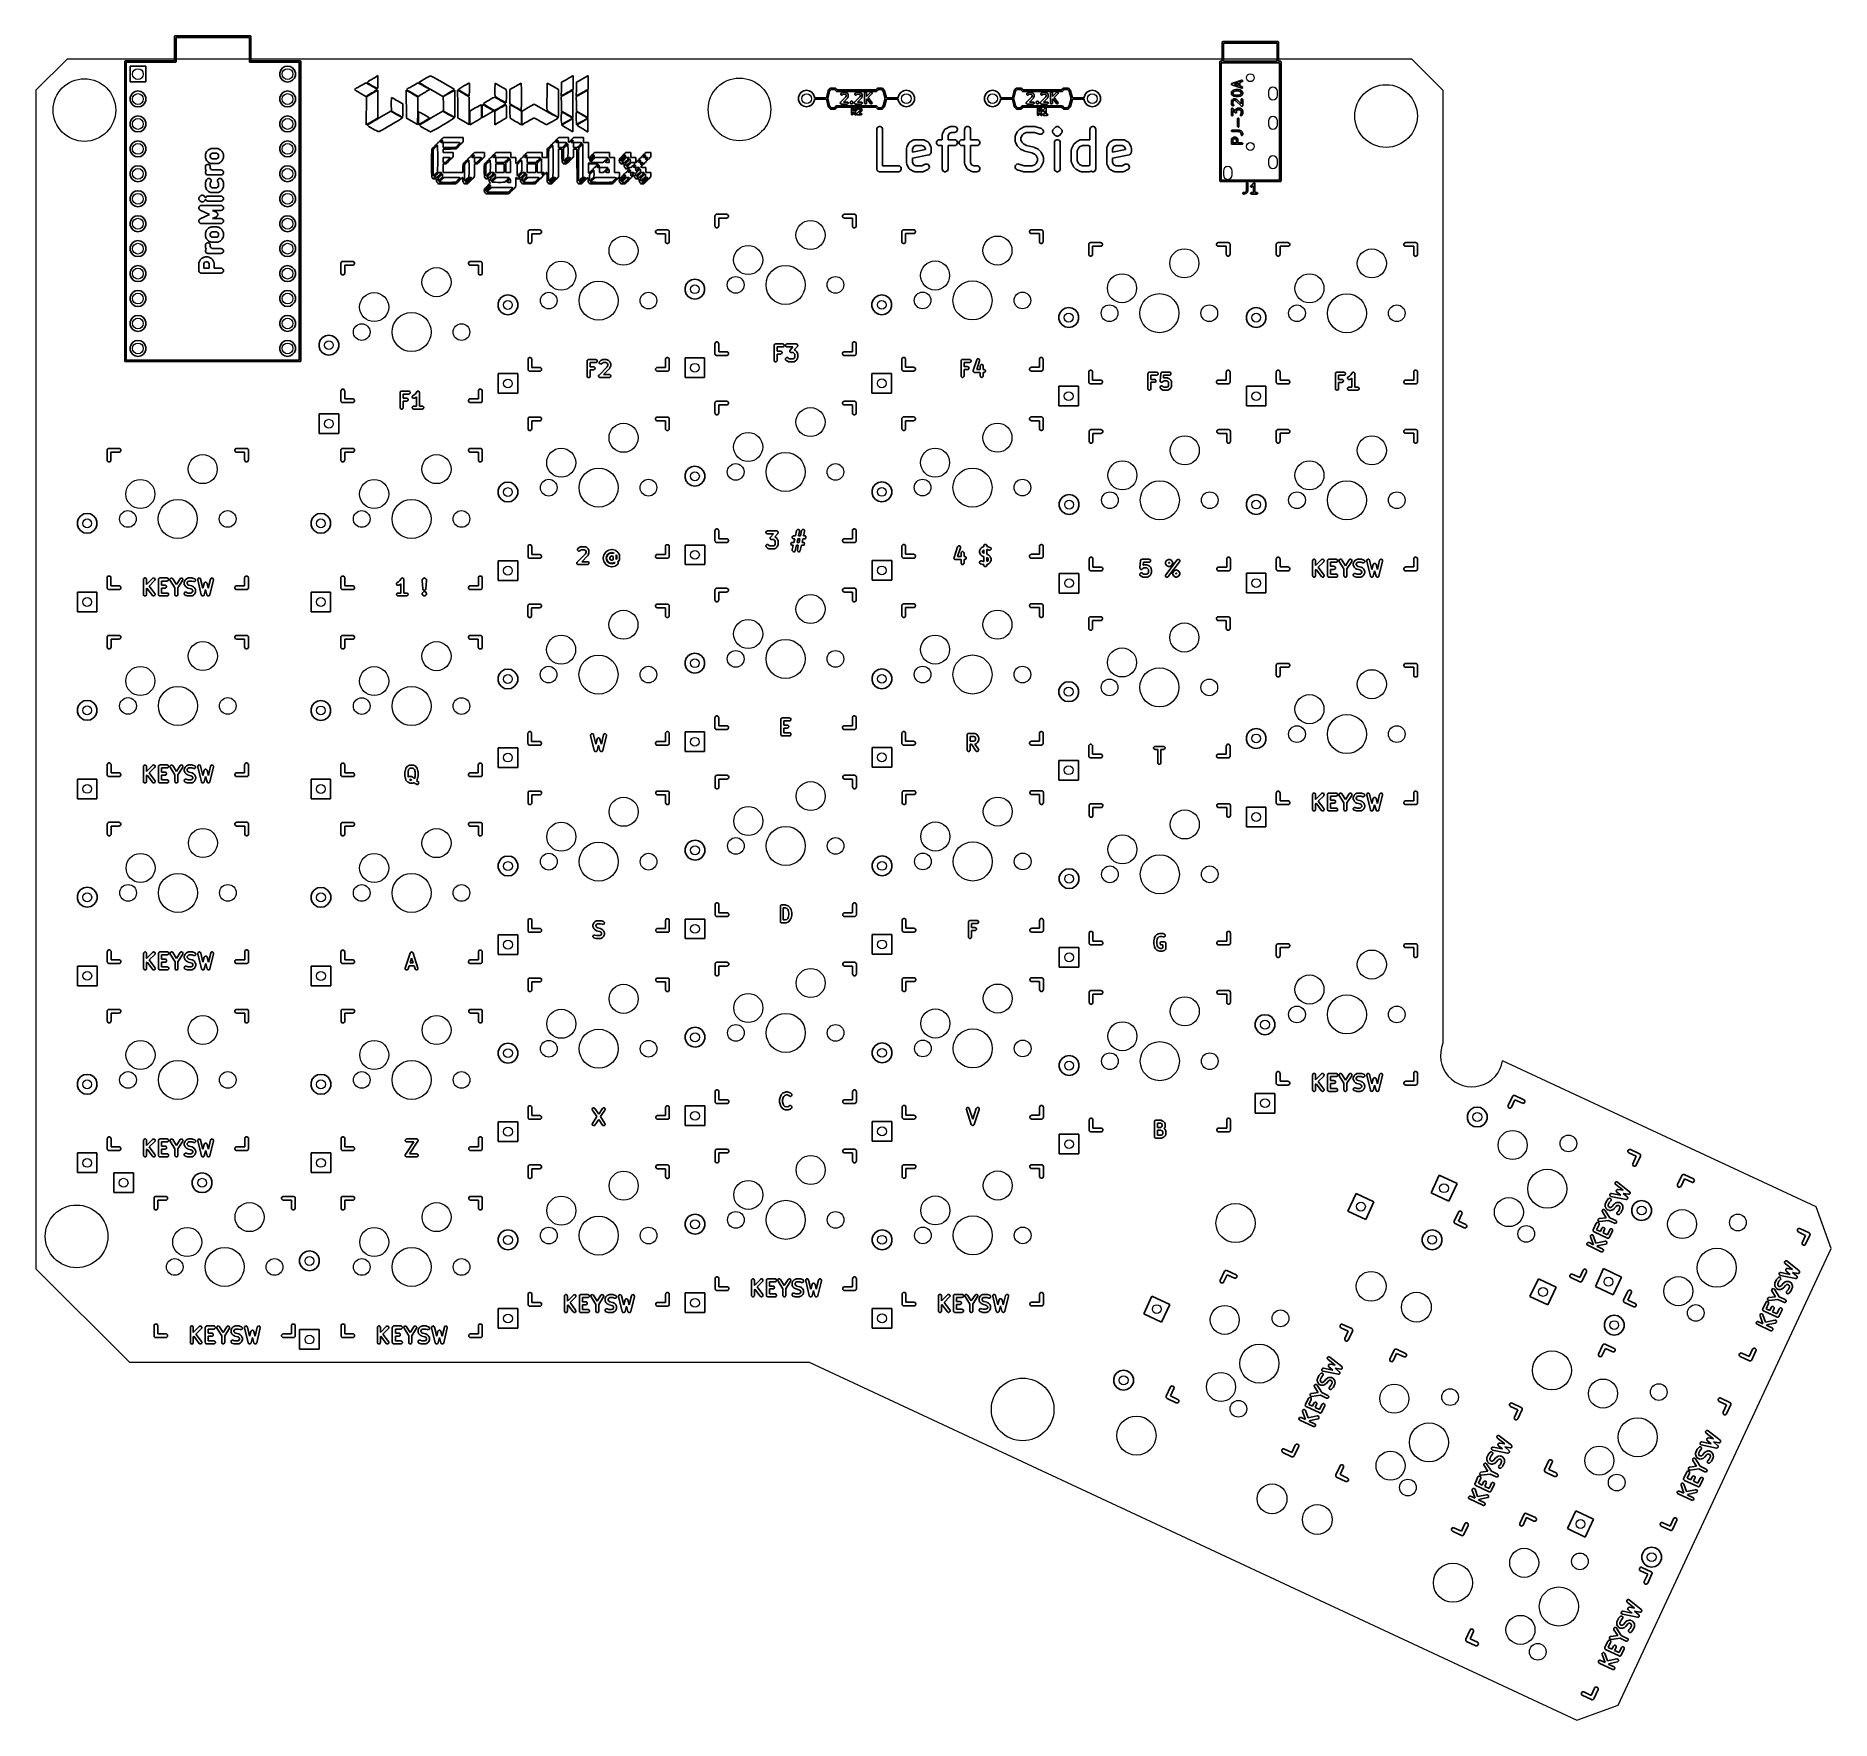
# Model space of a CAD drawing. Header units: millimetres. Extents: x 24 to 207, y 13 to 184.
import ezdxf

# ---------------------------------------------------------------- set-up
doc = ezdxf.new("R2010")
doc.units = ezdxf.units.MM
doc.header["$MEASUREMENT"] = 0
doc.layers.get('0').update_dxf_attribs({"lineweight": 0, "true_color": 0xf6921e})
doc.layers.add('PCB', color=7, linetype='Continuous', lineweight=0, true_color=0x38e42f)
doc.layers.add('Silk', color=142, linetype='Continuous')

# ---------------------------------------------------------------- blocks, each defined once
blk = doc.blocks.new('PCB')
at = {"color": 0}
for p, q in [((-34.99, 62.65), (-38.16, 59.48)), ((101.98, 62.65), (-34.99, 62.65)), ((105.15, 59.48), (101.98, 62.65)), ((-38.16, 59.48), (-38.16, -60.55)), ((87.38, 59.35), (87.38, 58.95)), ((88.28, 58.95), (88.28, 59.35)), ((105.15, 59.48), (105.15, -37.58)), ((87.38, 56.35), (87.38, 55.95)), ((88.28, 55.95), (88.28, 56.35)), ((82.78, 51.25), (82.78, 50.85)), ((83.68, 50.85), (83.68, 51.25)), ((87.38, 52.35), (87.38, 51.95)), ((88.28, 51.95), (88.28, 52.35)), ((143.14, -54.26), (111.22, -39.38)), ((144.68, -58.48), (143.14, -54.26)), ((122.99, -104.98), (144.68, -58.48)), ((-38.16, -60.55), (-28.64, -70.08)), ((-28.64, -70.08), (40.6, -70.08)), ((40.6, -70.08), (118.77, -106.52)), ((118.77, -106.52), (122.99, -104.98))]:
    blk.add_line(p, q, dxfattribs=at)
for centre, radius in [((-33.22, 57.46), 3.19), ((-27.77, 61.12), 0.55), ((-12.53, 61.12), 0.55), ((33.5, 57.52), 3.19), ((85.53, 60.75), 0.4), ((-27.77, 58.58), 0.55), ((-12.53, 58.58), 0.55), ((40.33, 58.62), 0.495), ((50.49, 58.62), 0.495), ((59.27, 58.62), 0.495), ((69.43, 58.62), 0.495), ((99.35, 56.85), 3.19), ((-27.77, 56.04), 0.55), ((-12.53, 56.04), 0.55), ((-27.77, 53.5), 0.55), ((-12.53, 53.5), 0.55), ((85.53, 53.75), 0.4), ((-27.77, 50.96), 0.55), ((-12.53, 50.96), 0.55), ((-27.77, 48.42), 0.55), ((-12.53, 48.42), 0.55), ((-27.77, 45.88), 0.55), ((-12.53, 45.88), 0.55), ((40.73, 44.73), 1.48), ((-27.77, 43.34), 0.55), ((-12.53, 43.34), 0.55), ((21.69, 43.13), 1.48), ((59.77, 43.15), 1.48), ((15.34, 40.59), 1.48), ((34.38, 42.19), 1.48), ((53.42, 40.61), 1.48), ((78.81, 41.85), 1.48), ((97.9, 41.84), 1.48), ((-27.77, 40.8), 0.55), ((-12.53, 40.8), 0.55), ((2.64, 39.93), 1.48), ((33.11, 39.65), 0.85), ((38.19, 39.65), 1.99), ((43.27, 39.65), 0.85), ((72.46, 39.31), 1.48), ((91.55, 39.3), 1.48), ((-27.77, 38.26), 0.55), ((-12.53, 38.26), 0.55), ((-3.71, 37.39), 1.48), ((14.07, 38.05), 0.85), ((19.15, 38.05), 1.99), ((24.23, 38.05), 0.85), ((28.95, 39.21), 0.45), ((52.15, 38.07), 0.85), ((57.23, 38.07), 1.99), ((62.31, 38.07), 0.85), ((76.27, 36.77), 1.99), ((95.36, 36.76), 1.99), ((0.1, 34.85), 1.99), ((9.91, 37.61), 0.45), ((47.99, 37.62), 0.45), ((67.03, 36.32), 0.45), ((71.19, 36.77), 0.85), ((81.35, 36.77), 0.85), ((86.12, 36.32), 0.45), ((90.28, 36.76), 0.85), ((100.44, 36.76), 0.85), ((-27.77, 35.72), 0.55), ((-12.53, 35.72), 0.55), ((-4.98, 34.85), 0.85), ((5.18, 34.85), 0.85), ((-27.77, 33.18), 0.55), ((-12.53, 33.18), 0.55), ((-8.32, 33.51), 0.45), ((28.95, 31.21), 0.45), ((9.91, 29.61), 0.45), ((47.99, 29.62), 0.45), ((67.03, 28.32), 0.45), ((86.12, 28.32), 0.45), ((-8.32, 25.51), 0.45), ((40.73, 25.68), 1.48), ((21.69, 24.08), 1.48), ((34.38, 23.14), 1.48), ((59.77, 24.09), 1.48), ((78.85, 22.8), 1.48), ((97.9, 22.8), 1.48), ((-21.17, 20.89), 1.48), ((2.64, 20.89), 1.48), ((15.34, 21.54), 1.48), ((38.19, 20.6), 1.99), ((53.42, 21.55), 1.48), ((19.15, 19), 1.99), ((28.96, 20.16), 0.45), ((33.11, 20.6), 0.85), ((43.27, 20.6), 0.85), ((57.23, 19.01), 1.99), ((72.5, 20.26), 1.48), ((91.55, 20.26), 1.48), ((-27.52, 18.35), 1.48), ((-3.71, 18.35), 1.48), ((9.91, 18.55), 0.45), ((14.07, 19), 0.85), ((24.23, 19), 0.85), ((48, 18.57), 0.45), ((52.15, 19.01), 0.85), ((62.31, 19.01), 0.85), ((71.23, 17.72), 0.85), ((76.31, 17.72), 1.99), ((81.39, 17.72), 0.85), ((90.28, 17.72), 0.85), ((95.36, 17.72), 1.99), ((100.44, 17.72), 0.85), ((-28.79, 15.81), 0.85), ((-23.71, 15.81), 1.99), ((-18.63, 15.81), 0.85), ((-4.98, 15.81), 0.85), ((0.1, 15.81), 1.99), ((5.18, 15.81), 0.85), ((67.07, 17.27), 0.45), ((86.12, 17.28), 0.45), ((-32.94, 15.36), 0.45), ((-9.14, 15.36), 0.45), ((9.91, 10.55), 0.45), ((28.96, 12.16), 0.45), ((48, 10.57), 0.45), ((67.07, 9.27), 0.45), ((86.12, 9.28), 0.45), ((-32.94, 7.36), 0.45), ((-9.14, 7.36), 0.45), ((40.73, 6.64), 1.48), ((21.68, 5.04), 1.48), ((34.38, 4.1), 1.48), ((59.77, 5.05), 1.48), ((15.33, 2.5), 1.48), ((53.42, 2.51), 1.48), ((78.81, 3.74), 1.48), ((-21.16, 1.85), 1.48), ((2.64, 1.84), 1.48), ((19.14, -0.04), 1.99), ((33.11, 1.56), 0.85), ((38.19, 1.56), 1.99), ((43.27, 1.56), 0.85), ((57.23, -0.03), 1.99), ((72.46, 1.2), 1.48), ((-27.52, -0.69), 1.48), ((-3.71, -0.7), 1.48), ((14.06, -0.04), 0.85), ((24.22, -0.04), 0.85), ((28.95, 1.12), 0.45), ((52.15, -0.03), 0.85), ((62.31, -0.03), 0.85), ((76.27, -1.34), 1.99), ((97.9, -1.02), 1.48), ((-23.7, -3.23), 1.99), ((0.1, -3.24), 1.99), ((9.91, -0.49), 0.45), ((48, -0.47), 0.45), ((67.03, -1.78), 0.45), ((71.19, -1.34), 0.85), ((81.35, -1.34), 0.85), ((-32.94, -3.68), 0.45), ((-28.78, -3.23), 0.85), ((-18.62, -3.23), 0.85), ((-9.14, -3.69), 0.45), ((-4.98, -3.24), 0.85), ((5.18, -3.24), 0.85), ((91.55, -3.56), 1.48), ((90.28, -6.1), 0.85), ((95.36, -6.1), 1.99), ((100.44, -6.1), 0.85), ((28.95, -6.88), 0.45), ((86.12, -6.54), 0.45), ((9.91, -8.49), 0.45), ((48, -8.47), 0.45), ((40.75, -12.41), 1.48), ((67.03, -9.78), 0.45), ((-32.94, -11.68), 0.45), ((-9.14, -11.69), 0.45), ((21.7, -14.01), 1.48), ((59.8, -13.99), 1.48), ((34.4, -14.95), 1.48), ((78.85, -15.3), 1.48), ((86.12, -14.54), 0.45), ((-21.15, -17.19), 1.48), ((2.64, -17.2), 1.48), ((15.35, -16.55), 1.48), ((38.21, -17.49), 1.99), ((53.45, -16.53), 1.48), ((72.5, -17.84), 1.48), ((-27.5, -19.73), 1.48), ((-3.71, -19.74), 1.48), ((14.08, -19.09), 0.85), ((19.16, -19.09), 1.99), ((24.24, -19.09), 0.85), ((28.97, -17.93), 0.45), ((33.13, -17.49), 0.85), ((43.29, -17.49), 0.85), ((52.18, -19.07), 0.85), ((57.26, -19.07), 1.99), ((62.34, -19.07), 0.85), ((9.92, -19.54), 0.45), ((48.02, -19.52), 0.45), ((71.23, -20.38), 0.85), ((76.31, -20.38), 1.99), ((81.39, -20.38), 0.85), ((-28.77, -22.27), 0.85), ((-23.69, -22.27), 1.99), ((-18.61, -22.27), 0.85), ((-4.98, -22.28), 0.85), ((0.1, -22.28), 1.99), ((5.18, -22.28), 0.85), ((67.07, -20.83), 0.45), ((-32.93, -22.72), 0.45), ((-9.13, -22.73), 0.45), ((28.97, -25.93), 0.45), ((9.92, -27.54), 0.45), ((48.02, -27.52), 0.45), ((67.07, -28.83), 0.45), ((97.9, -29.57), 1.48), ((-32.93, -30.72), 0.45), ((-9.13, -30.73), 0.45), ((40.75, -31.45), 1.48), ((91.55, -32.11), 1.48), ((21.7, -33.06), 1.48), ((34.4, -33.99), 1.48), ((59.8, -33.03), 1.48), ((78.85, -34.33), 1.48), ((95.36, -34.65), 1.99), ((15.35, -35.6), 1.48), ((38.21, -36.53), 1.99), ((53.45, -35.57), 1.48), ((90.28, -34.65), 0.85), ((100.44, -34.65), 0.85), ((-21.16, -36.24), 1.48), ((2.65, -36.24), 1.48), ((19.16, -38.14), 1.99), ((28.97, -36.98), 0.45), ((33.13, -36.53), 0.85), ((43.29, -36.53), 0.85), ((57.26, -38.11), 1.99), ((72.5, -36.87), 1.48), ((87.02, -35.69), 0.45), ((-27.51, -38.78), 1.48), ((-3.7, -38.78), 1.48), ((9.92, -38.59), 0.45), ((14.08, -38.14), 0.85), ((24.24, -38.14), 0.85), ((48.02, -38.56), 0.45), ((52.18, -38.11), 0.85), ((62.34, -38.11), 0.85), ((76.31, -39.41), 1.99), ((-23.7, -41.32), 1.99), ((0.11, -41.32), 1.99), ((67.07, -39.86), 0.45), ((71.23, -39.41), 0.85), ((81.39, -39.41), 0.85), ((-32.94, -41.77), 0.45), ((-28.78, -41.32), 0.85), ((-18.62, -41.32), 0.85), ((-9.13, -41.77), 0.45), ((-4.97, -41.32), 0.85), ((5.19, -41.32), 0.85), ((87.02, -43.69), 0.45), ((28.97, -44.98), 0.45), ((108.64, -45.1), 0.45), ((9.92, -46.59), 0.45), ((48.02, -46.56), 0.45), ((67.07, -47.86), 0.45), ((112.24, -47.95), 1.48), ((117.92, -47.79), 0.85), ((-32.94, -49.77), 0.45), ((-9.13, -49.77), 0.45), ((40.75, -50.49), 1.48), ((21.7, -52.09), 1.48), ((59.8, -52.07), 1.48), ((115.77, -52.4), 1.99), ((-29.23, -51.79), 0.45), ((-21.23, -51.79), 0.45), ((34.4, -53.03), 1.48), ((105.25, -52.35), 0.45), ((-34.02, -57.25), 3.19), ((-16.4, -55.29), 1.48), ((2.65, -55.29), 1.48), ((15.35, -54.63), 1.48), ((33.13, -55.57), 0.85), ((38.21, -55.57), 1.99), ((43.29, -55.57), 0.85), ((53.45, -54.61), 1.48), ((84.02, -55.9), 1.99), ((96.79, -54.22), 0.45), ((111.86, -54.78), 1.48), ((125.38, -54.62), 0.45), ((129.5, -56), 1.48), ((-22.75, -57.83), 1.48), ((-3.7, -57.83), 1.48), ((14.08, -57.17), 0.85), ((19.16, -57.17), 1.99), ((24.24, -57.17), 0.85), ((28.97, -56.02), 0.45), ((52.18, -57.15), 0.85), ((57.26, -57.15), 1.99), ((62.34, -57.15), 0.85), ((113.63, -57), 0.85), ((135.18, -55.84), 0.85), ((-18.94, -60.37), 1.99), ((0.11, -60.37), 1.99), ((9.92, -57.62), 0.45), ((48.02, -57.6), 0.45), ((104.05, -57.6), 0.45), ((133.03, -60.45), 1.99), ((-24.02, -60.37), 0.85), ((-13.86, -60.37), 0.85), ((-10.3, -59.76), 0.45), ((-4.97, -60.37), 0.85), ((5.19, -60.37), 0.85), ((97.83, -62.34), 1.52), ((122, -61.87), 0.45), ((129.12, -62.83), 1.48), ((28.97, -64.02), 0.45), ((102.44, -64.46), 1.52), ((115.34, -62.91), 0.45), ((9.92, -65.62), 0.45), ((48.02, -65.6), 0.45), ((76, -64.66), 0.45), ((82.92, -65.76), 1.48), ((88.6, -65.6), 0.85), ((130.89, -65.05), 0.85), ((-10.3, -67.76), 0.45), ((122.59, -66.29), 0.45), ((86.45, -70.21), 1.99), ((116.25, -70.9), 1.99), ((82.54, -72.59), 1.48), ((62.34, -74.88), 3.19), ((72.62, -71.91), 0.45), ((100.19, -73.78), 1.48), ((105.87, -73.62), 0.85), ((121.45, -73.26), 1.48), ((127.13, -73.11), 0.85), ((84.31, -74.81), 0.85), ((73.93, -77.54), 1.99), ((103.72, -78.23), 1.99), ((124.98, -77.71), 1.99), ((121.07, -80.09), 1.48), ((99.81, -80.61), 1.48), ((101.58, -82.83), 0.85), ((122.84, -82.32), 0.85), ((87.74, -83.98), 1.52), ((92.35, -86.09), 1.52), ((119.15, -86.54), 0.45), ((113.42, -90.5), 1.48), ((119.1, -90.35), 0.85), ((126.4, -89.92), 0.45), ((106.16, -92.53), 1.99), ((116.95, -94.95), 1.99), ((113.04, -97.33), 1.48), ((114.8, -99.56), 0.85)]:
    blk.add_circle(centre, radius, dxfattribs=at)
for centre, radius, start, end in [((87.83, 59.35), 0.45, 90, 180), ((87.83, 58.95), 0.45, 180, 270), ((87.83, 59.35), 0.45, 0, 90), ((87.83, 58.95), 0.45, 270, 0), ((87.83, 56.35), 0.45, 90, 180), ((87.83, 56.35), 0.45, 0, 90), ((87.83, 55.95), 0.45, 180, 270), ((87.83, 55.95), 0.45, 270, 0), ((83.23, 51.25), 0.45, 90, 180), ((83.23, 51.25), 0.45, 0, 90), ((87.83, 52.35), 0.45, 90, 180), ((87.83, 51.95), 0.45, 180, 270), ((87.83, 52.35), 0.45, 0, 90), ((87.83, 51.95), 0.45, 270, 0), ((83.23, 50.85), 0.45, 180, 270), ((83.23, 50.85), 0.45, 270, 0), ((108.08, -38.83), 3.19, 156.8093, 350.114)]:
    blk.add_arc(centre, radius, start, end, dxfattribs=at)

msp = doc.modelspace()

# ---------------------------------------------------------------- linework, layer by layer
at = {"layer": 'Silk', "linetype": 'Continuous'}
for p, q in [((38.03, 184.27), (38.03, 184.28)), ((38.03, 184.28), (38.04, 184.28)), ((38.03, 181.8), (38.03, 184.27)), ((38.04, 184.3), (38.05, 184.31)), ((38.04, 184.29), (38.04, 184.3)), ((38.04, 184.3), (38.04, 184.3)), ((38.04, 184.28), (38.04, 184.29)), ((38.05, 184.31), (38.06, 184.32)), ((38.05, 184.31), (38.05, 184.31)), ((38.06, 184.32), (38.07, 184.33)), ((38.06, 184.32), (38.06, 184.32)), ((38.07, 184.33), (38.07, 184.33)), ((38.07, 184.33), (38.08, 184.33)), ((38.08, 184.33), (38.08, 184.34)), ((38.08, 184.34), (38.09, 184.34)), ((38.09, 184.34), (38.1, 184.34)), ((38.1, 184.34), (38.1, 184.34)), ((38.1, 184.34), (38.1, 184.34)), ((38.1, 184.34), (45.74, 184.34)), ((38.18, 184.19), (38.18, 181.72)), ((45.65, 184.19), (38.18, 184.19)), ((45.65, 181.74), (45.65, 184.19)), ((45.74, 184.34), (45.74, 184.34)), ((45.74, 184.34), (45.75, 184.34)), ((45.74, 184.34), (45.74, 184.34)), ((45.75, 184.34), (45.76, 184.34)), ((45.76, 184.34), (45.76, 184.33)), ((45.76, 184.33), (45.77, 184.33)), ((45.77, 184.33), (45.77, 184.33)), ((45.77, 184.33), (45.78, 184.32)), ((45.78, 184.32), (45.78, 184.32)), ((45.78, 184.32), (45.79, 184.31)), ((45.79, 184.31), (45.79, 184.31)), ((45.79, 184.31), (45.8, 184.3)), ((45.8, 184.3), (45.8, 184.3)), ((45.8, 184.3), (45.8, 184.29)), ((45.8, 184.29), (45.8, 184.28)), ((45.8, 184.28), (45.8, 184.28)), ((45.8, 184.28), (45.8, 184.27)), ((45.8, 184.27), (45.8, 184.27)), ((45.8, 184.27), (45.8, 181.8)), ((144.73, 183.71), (144.73, 183.72)), ((144.73, 183.72), (144.74, 183.72)), ((144.73, 183.7), (144.73, 183.7)), ((144.73, 183.7), (144.73, 183.71)), ((144.73, 183.69), (144.73, 183.7)), ((144.73, 181.76), (144.73, 183.69)), ((144.74, 183.73), (144.75, 183.74)), ((144.74, 183.72), (144.74, 183.73)), ((144.74, 183.73), (144.74, 183.73)), ((144.75, 183.74), (144.76, 183.75)), ((144.75, 183.74), (144.75, 183.74)), ((144.76, 183.75), (144.76, 183.75)), ((144.76, 183.75), (144.77, 183.75)), ((144.77, 183.75), (144.78, 183.76)), ((144.78, 183.76), (144.78, 183.76)), ((144.78, 183.76), (144.79, 183.76)), ((144.79, 183.76), (144.8, 183.76)), ((144.8, 183.76), (144.8, 183.76)), ((144.8, 183.76), (150.41, 183.76)), ((144.88, 183.61), (144.88, 181.76)), ((150.33, 183.61), (144.88, 183.61)), ((150.33, 181.76), (150.33, 183.61)), ((150.41, 183.76), (150.42, 183.76)), ((150.41, 183.76), (150.41, 183.76)), ((150.42, 183.76), (150.42, 183.76)), ((150.42, 183.76), (150.43, 183.76)), ((150.43, 183.76), (150.43, 183.75)), ((150.43, 183.75), (150.44, 183.75)), ((150.44, 183.75), (150.45, 183.75)), ((150.45, 183.75), (150.45, 183.74)), ((150.45, 183.74), (150.46, 183.74)), ((150.46, 183.74), (150.46, 183.73)), ((150.46, 183.73), (150.46, 183.73)), ((150.46, 183.73), (150.47, 183.72)), ((150.47, 183.72), (150.47, 183.72)), ((150.47, 183.72), (150.47, 183.71)), ((150.47, 183.71), (150.48, 183.7)), ((150.48, 183.7), (150.48, 183.7)), ((150.48, 183.7), (150.48, 183.69)), ((150.48, 183.69), (150.48, 183.69)), ((150.48, 183.69), (150.48, 181.76)), ((32.95, 181.73), (32.95, 181.74)), ((32.95, 181.74), (32.96, 181.74)), ((32.95, 151.26), (32.95, 181.73)), ((32.95, 181.73), (32.95, 181.73)), ((32.96, 181.76), (32.97, 181.77)), ((32.96, 181.75), (32.96, 181.76)), ((32.96, 181.76), (32.96, 181.76)), ((32.96, 181.74), (32.96, 181.75)), ((32.97, 181.77), (32.98, 181.78)), ((32.97, 181.77), (32.97, 181.77)), ((32.98, 181.78), (32.99, 181.79)), ((32.98, 181.78), (32.98, 181.78)), ((32.99, 181.79), (32.99, 181.79)), ((32.99, 181.79), (33, 181.79)), ((33, 181.79), (33, 181.8)), ((33, 181.8), (33.01, 181.8)), ((33.01, 181.8), (33.02, 181.8)), ((33.02, 181.8), (33.02, 181.8)), ((33.02, 181.8), (33.02, 181.8)), ((33.02, 181.8), (38.03, 181.8)), ((38.12, 181.65), (33.1, 181.65)), ((33.1, 181.65), (33.1, 151.32)), ((33.5, 179.65), (33.5, 181.25)), ((33.5, 181.25), (35.1, 181.25)), ((35.1, 181.25), (35.1, 179.65)), ((38.13, 181.65), (38.12, 181.65)), ((38.12, 181.65), (38.12, 181.65)), ((38.12, 181.65), (38.12, 181.65)), ((38.14, 181.65), (38.13, 181.65)), ((38.15, 181.66), (38.14, 181.66)), ((38.14, 181.66), (38.14, 181.65)), ((38.16, 181.67), (38.15, 181.66)), ((38.15, 181.66), (38.15, 181.66)), ((38.17, 181.67), (38.16, 181.67)), ((38.16, 181.67), (38.16, 181.67)), ((38.18, 181.69), (38.17, 181.68)), ((38.17, 181.68), (38.17, 181.67)), ((38.18, 181.72), (38.18, 181.72)), ((38.18, 181.72), (38.18, 181.71)), ((38.18, 181.71), (38.18, 181.7)), ((38.18, 181.7), (38.18, 181.7)), ((38.18, 181.7), (38.18, 181.69)), ((38.18, 181.69), (38.18, 181.69)), ((45.65, 181.71), (45.65, 181.74)), ((45.66, 181.7), (45.65, 181.71)), ((45.66, 181.69), (45.66, 181.7)), ((45.66, 181.7), (45.66, 181.7)), ((45.67, 181.68), (45.66, 181.69)), ((45.66, 181.69), (45.66, 181.69)), ((45.67, 181.67), (45.67, 181.68)), ((45.68, 181.67), (45.67, 181.67)), ((45.69, 181.66), (45.68, 181.67)), ((45.68, 181.67), (45.68, 181.67)), ((45.7, 181.66), (45.69, 181.66)), ((45.69, 181.66), (45.69, 181.66)), ((45.7, 181.65), (45.7, 181.66)), ((45.71, 181.65), (45.7, 181.65)), ((45.72, 181.65), (45.71, 181.65)), ((50.73, 181.65), (45.72, 181.65)), ((45.72, 181.65), (45.72, 181.65)), ((45.72, 181.65), (45.72, 181.65)), ((45.8, 181.8), (50.82, 181.8)), ((48.84, 180.86), (49.02, 181.08)), ((49.02, 181.08), (49.26, 181.22)), ((49.26, 181.22), (49.54, 181.27)), ((49.54, 181.27), (49.82, 181.22)), ((49.82, 181.22), (50.06, 181.08)), ((50.06, 181.08), (50.24, 180.86)), ((50.73, 151.32), (50.73, 181.65)), ((50.82, 181.8), (50.82, 181.8)), ((50.82, 181.8), (50.82, 181.8)), ((50.82, 181.8), (50.83, 181.8)), ((50.83, 181.8), (50.84, 181.8)), ((50.84, 181.8), (50.84, 181.79)), ((50.84, 181.79), (50.85, 181.79)), ((50.85, 181.79), (50.85, 181.79)), ((50.85, 181.79), (50.86, 181.78)), ((50.86, 181.78), (50.86, 181.78)), ((50.86, 181.78), (50.87, 181.77)), ((50.87, 181.77), (50.87, 181.77)), ((50.87, 181.77), (50.88, 181.76)), ((50.88, 181.76), (50.88, 181.76)), ((50.88, 181.76), (50.88, 181.75)), ((50.88, 181.75), (50.88, 181.74)), ((50.88, 181.74), (50.88, 181.74)), ((50.88, 181.74), (50.88, 181.73)), ((50.88, 181.73), (50.88, 181.73)), ((50.88, 181.73), (50.88, 151.24)), ((144.48, 181.71), (144.48, 181.72)), ((144.48, 181.72), (144.49, 181.72)), ((144.48, 181.7), (144.48, 181.71)), ((144.48, 181.69), (144.48, 181.7)), ((144.48, 181.7), (144.48, 181.7)), ((144.48, 169.6), (144.48, 181.69)), ((144.48, 181.69), (144.48, 181.69)), ((144.49, 181.73), (144.5, 181.74)), ((144.49, 181.72), (144.49, 181.73)), ((144.49, 181.73), (144.49, 181.73)), ((144.5, 181.74), (144.51, 181.75)), ((144.5, 181.74), (144.5, 181.74)), ((144.51, 181.75), (144.51, 181.75)), ((144.51, 181.75), (144.52, 181.75)), ((144.52, 181.75), (144.53, 181.76)), ((144.53, 181.76), (144.53, 181.76)), ((144.53, 181.76), (144.54, 181.76)), ((144.54, 181.76), (144.55, 181.76)), ((144.55, 181.76), (144.55, 181.76)), ((144.55, 181.76), (144.73, 181.76)), ((144.63, 181.61), (144.63, 169.66)), ((150.58, 181.61), (144.63, 181.61)), ((144.88, 181.76), (150.33, 181.76)), ((150.48, 181.76), (150.66, 181.76)), ((150.58, 169.66), (150.58, 181.61)), ((150.66, 181.76), (150.66, 181.76)), ((150.66, 181.76), (150.67, 181.76)), ((150.67, 181.76), (150.67, 181.76)), ((150.67, 181.76), (150.68, 181.76)), ((150.68, 181.76), (150.68, 181.75)), ((150.68, 181.75), (150.69, 181.75)), ((150.69, 181.75), (150.7, 181.75)), ((150.7, 181.75), (150.7, 181.74)), ((150.7, 181.74), (150.71, 181.74)), ((150.71, 181.74), (150.71, 181.73)), ((150.71, 181.73), (150.71, 181.73)), ((150.71, 181.73), (150.72, 181.72)), ((150.72, 181.72), (150.72, 181.72)), ((150.72, 181.72), (150.72, 181.71)), ((150.72, 181.71), (150.73, 181.7)), ((150.73, 181.7), (150.73, 181.7)), ((150.73, 181.7), (150.73, 181.69)), ((150.73, 181.69), (150.73, 181.69)), ((150.73, 181.69), (150.73, 169.58)), ((35.1, 179.65), (33.5, 179.65)), ((48.74, 180.59), (48.84, 180.86)), ((48.74, 180.31), (48.74, 180.59)), ((48.84, 180.05), (48.74, 180.31)), ((49.02, 179.83), (48.84, 180.05)), ((49.26, 179.69), (49.02, 179.83)), ((49.54, 179.64), (49.26, 179.69)), ((49.82, 179.69), (49.54, 179.64)), ((50.06, 179.83), (49.82, 179.69)), ((50.24, 180.05), (50.06, 179.83)), ((50.24, 180.86), (50.34, 180.59)), ((50.34, 180.31), (50.24, 180.05)), ((50.34, 180.59), (50.34, 180.31)), ((56.71, 179.1), (56.91, 179.22)), ((56.91, 179.22), (57.12, 179.33)), ((56.91, 179.22), (56.91, 179.22)), ((56.91, 179.22), (56.91, 179.22)), ((57.12, 179.33), (57.31, 179.43)), ((57.12, 179.33), (57.12, 179.33)), ((57.12, 179.33), (57.12, 179.33)), ((57.31, 179.43), (57.45, 179.51)), ((57.31, 179.43), (57.31, 179.43)), ((57.31, 179.43), (57.31, 179.43)), ((57.45, 179.51), (57.52, 179.54)), ((57.45, 179.51), (57.45, 179.51)), ((57.45, 179.51), (57.45, 179.51)), ((57.52, 179.54), (57.52, 179.54)), ((57.52, 179.54), (57.53, 179.54)), ((57.53, 179.54), (57.53, 179.54)), ((57.53, 179.54), (57.53, 179.54)), ((57.53, 179.54), (57.53, 179.54)), ((57.53, 179.54), (57.6, 179.51)), ((57.53, 179.54), (57.53, 179.54)), ((57.53, 179.54), (57.53, 179.54)), ((57.53, 179.54), (57.53, 179.54)), ((57.53, 179.54), (57.53, 179.54)), ((57.6, 179.51), (57.6, 179.51)), ((57.6, 179.51), (57.6, 179.51)), ((57.6, 179.51), (57.73, 179.44)), ((57.64, 179.6), (57.67, 179.64)), ((57.64, 179.59), (57.64, 179.6)), ((57.64, 179.6), (57.64, 179.6)), ((57.64, 179.6), (57.64, 179.6)), ((57.64, 179.6), (57.64, 179.6)), ((57.64, 179.6), (57.64, 179.6)), ((57.64, 179.6), (57.64, 179.6)), ((57.67, 179.57), (57.64, 179.59)), ((57.64, 179.59), (57.64, 179.59)), ((57.64, 179.59), (57.64, 179.59)), ((57.64, 179.59), (57.64, 179.59)), ((57.64, 179.59), (57.64, 179.59)), ((57.64, 179.59), (57.64, 179.59)), ((57.64, 179.59), (57.64, 179.59)), ((57.64, 179.59), (57.64, 179.59)), ((57.64, 179.59), (57.64, 179.59)), ((57.64, 179.59), (57.64, 179.59)), ((57.64, 179.59), (57.64, 179.59)), ((57.64, 179.59), (57.64, 179.59)), ((57.64, 179.59), (57.64, 179.59)), ((57.67, 179.64), (57.67, 179.64)), ((57.67, 179.64), (57.68, 179.64)), ((57.78, 179.5), (57.67, 179.57)), ((57.67, 179.57), (57.67, 179.57)), ((57.67, 179.57), (57.67, 179.57)), ((57.68, 179.64), (57.79, 179.72)), ((57.73, 179.44), (57.73, 179.44)), ((57.73, 179.44), (57.73, 179.44)), ((57.73, 179.44), (57.91, 179.35)), ((57.96, 179.39), (57.78, 179.5)), ((57.78, 179.5), (57.78, 179.5)), ((57.78, 179.5), (57.78, 179.5)), ((57.79, 179.72), (57.96, 179.82)), ((57.79, 179.72), (57.79, 179.72)), ((57.79, 179.72), (57.79, 179.72)), ((57.91, 179.35), (57.91, 179.35)), ((57.91, 179.35), (57.91, 179.35)), ((57.91, 179.35), (58.12, 179.23)), ((57.96, 179.82), (58.05, 179.88)), ((57.96, 179.82), (57.96, 179.82)), ((57.96, 179.82), (57.96, 179.82)), ((58.16, 179.27), (57.96, 179.39)), ((57.96, 179.39), (57.96, 179.39)), ((57.96, 179.39), (57.96, 179.39)), ((58.05, 179.88), (58.26, 180)), ((58.05, 179.88), (58.05, 179.88)), ((58.05, 179.88), (58.05, 179.88)), ((58.12, 179.23), (58.12, 179.23)), ((58.12, 179.23), (58.12, 179.23)), ((58.12, 179.23), (58.32, 179.12)), ((58.31, 179.18), (58.16, 179.27)), ((58.16, 179.27), (58.16, 179.27)), ((58.16, 179.27), (58.16, 179.27)), ((58.26, 180), (58.45, 180.11)), ((58.5, 179.07), (58.31, 179.18)), ((58.31, 179.18), (58.31, 179.18)), ((58.31, 179.18), (58.31, 179.18)), ((58.45, 180.11), (58.59, 180.19)), ((58.59, 180.19), (58.61, 180.2)), ((58.61, 180.2), (58.74, 180.29)), ((58.74, 180.29), (58.74, 180.29)), ((58.74, 180.29), (58.74, 180.29)), ((58.74, 180.29), (58.75, 180.29)), ((58.74, 180.29), (58.74, 180.29)), ((58.74, 180.29), (58.74, 180.29)), ((58.74, 180.29), (58.74, 180.29)), ((58.74, 180.29), (58.74, 180.29)), ((58.74, 180.29), (58.74, 180.29)), ((58.74, 180.29), (58.74, 180.29)), ((58.74, 180.29), (58.74, 180.29)), ((58.74, 180.29), (58.74, 180.29)), ((58.74, 180.29), (58.74, 180.29)), ((58.75, 179.63), (58.74, 179.37)), ((58.74, 179.37), (58.74, 179.37)), ((58.74, 179.37), (58.74, 179.37)), ((58.74, 179.37), (58.74, 179.16)), ((58.75, 180.29), (58.75, 180.29)), ((58.75, 180.29), (58.75, 180.29)), ((58.75, 180.29), (58.75, 180.29)), ((58.75, 180.29), (58.75, 180.28)), ((58.75, 180.28), (58.75, 180.28)), ((58.75, 180.28), (58.75, 180.28)), ((58.75, 180.28), (58.75, 180.28)), ((58.75, 180.28), (58.75, 180.28)), ((58.75, 180.28), (58.75, 180.28)), ((58.75, 180.28), (58.75, 180.28)), ((58.75, 180.28), (58.75, 180.28)), ((58.75, 180.28), (58.75, 180.28)), ((58.75, 180.28), (58.75, 180.28)), ((58.75, 180.28), (58.75, 180.28)), ((58.75, 180.28), (58.75, 179.63)), ((58.75, 179.63), (58.75, 179.63)), ((58.75, 179.63), (58.75, 179.63)), ((62.02, 179.1), (62.22, 179.22)), ((62.22, 179.22), (62.42, 179.33)), ((62.22, 179.22), (62.22, 179.22)), ((62.22, 179.22), (62.22, 179.22)), ((62.42, 179.33), (62.61, 179.43)), ((62.42, 179.33), (62.42, 179.33)), ((62.42, 179.33), (62.42, 179.33)), ((62.61, 179.43), (62.75, 179.51)), ((62.61, 179.43), (62.61, 179.43)), ((62.61, 179.43), (62.61, 179.43)), ((62.75, 179.51), (62.83, 179.54)), ((62.75, 179.51), (62.75, 179.51)), ((62.75, 179.51), (62.75, 179.51)), ((62.83, 179.54), (62.83, 179.54)), ((62.83, 179.54), (62.83, 179.54)), ((62.83, 179.54), (62.83, 179.54)), ((62.83, 179.54), (62.83, 179.54)), ((62.83, 179.54), (62.84, 179.54)), ((62.84, 179.54), (62.84, 179.54)), ((62.84, 179.54), (62.84, 179.54)), ((62.84, 179.54), (62.84, 179.54)), ((62.84, 179.54), (62.9, 179.51)), ((62.84, 179.54), (62.84, 179.54)), ((62.9, 179.61), (63.46, 179.94)), ((62.9, 179.6), (62.9, 179.61)), ((62.9, 179.61), (62.9, 179.61)), ((62.9, 179.61), (62.9, 179.61)), ((62.9, 179.61), (62.9, 179.61)), ((62.9, 179.61), (62.9, 179.61)), ((62.9, 179.61), (62.9, 179.61)), ((62.9, 179.61), (62.9, 179.61)), ((62.9, 179.61), (62.9, 179.61)), ((62.9, 179.61), (62.9, 179.61)), ((63.15, 179.46), (62.9, 179.6)), ((62.9, 179.6), (62.9, 179.6)), ((62.9, 179.6), (62.9, 179.6)), ((62.9, 179.6), (62.9, 179.6)), ((62.9, 179.6), (62.9, 179.6)), ((62.9, 179.6), (62.9, 179.6)), ((62.9, 179.6), (62.9, 179.6)), ((62.9, 179.6), (62.9, 179.6)), ((62.9, 179.6), (62.9, 179.6)), ((62.9, 179.6), (62.9, 179.6)), ((62.9, 179.6), (62.9, 179.6)), ((62.9, 179.6), (62.9, 179.6)), ((62.9, 179.6), (62.9, 179.6)), ((62.9, 179.6), (62.9, 179.6)), ((62.9, 179.51), (62.9, 179.51)), ((62.9, 179.51), (62.9, 179.51)), ((62.9, 179.51), (63.04, 179.44)), ((63.04, 179.44), (63.04, 179.44)), ((63.04, 179.44), (63.04, 179.44)), ((63.04, 179.44), (63.22, 179.35)), ((63.16, 179.45), (63.15, 179.46)), ((63.15, 179.46), (63.15, 179.46)), ((63.29, 179.38), (63.16, 179.45)), ((63.16, 179.45), (63.16, 179.45)), ((63.16, 179.45), (63.16, 179.45)), ((63.22, 179.35), (63.22, 179.35)), ((63.22, 179.35), (63.22, 179.35)), ((63.22, 179.35), (63.42, 179.23)), ((63.5, 179.26), (63.29, 179.38)), ((63.29, 179.38), (63.29, 179.38)), ((63.29, 179.38), (63.29, 179.38)), ((63.42, 179.23), (63.42, 179.23)), ((63.42, 179.23), (63.42, 179.23)), ((63.42, 179.23), (63.63, 179.12)), ((63.46, 179.94), (63.69, 180.07)), ((63.46, 179.94), (63.46, 179.94)), ((63.46, 179.94), (63.46, 179.94)), ((63.76, 179.1), (63.5, 179.26)), ((63.5, 179.26), (63.5, 179.26)), ((63.5, 179.26), (63.5, 179.26)), ((63.69, 180.07), (63.88, 180.18)), ((63.69, 180.07), (63.69, 180.07)), ((63.69, 180.07), (63.69, 180.07)), ((63.88, 180.18), (64.02, 180.25)), ((63.88, 180.18), (63.88, 180.18)), ((63.88, 180.18), (63.88, 180.18)), ((64.02, 180.25), (64.09, 180.27)), ((64.02, 180.25), (64.02, 180.25)), ((64.02, 180.25), (64.02, 180.25)), ((64.09, 180.27), (64.09, 180.27)), ((64.09, 180.27), (64.09, 180.27)), ((64.09, 180.27), (64.09, 180.27)), ((64.09, 180.27), (64.09, 180.27)), ((64.09, 180.27), (64.09, 180.27)), ((64.09, 180.27), (64.15, 180.24)), ((64.09, 180.27), (64.09, 180.27)), ((64.09, 180.27), (64.09, 180.27)), ((64.09, 180.27), (64.09, 180.27)), ((64.09, 180.27), (64.09, 180.27)), ((64.09, 180.27), (64.09, 180.27)), ((64.15, 180.24), (64.15, 180.24)), ((64.15, 180.24), (64.15, 180.24)), ((64.15, 180.24), (64.29, 180.17)), ((64.29, 180.17), (64.29, 180.17)), ((64.29, 180.17), (64.29, 180.17)), ((64.29, 180.17), (64.5, 180.06)), ((64.5, 180.06), (64.5, 180.06)), ((64.5, 180.06), (64.5, 180.06)), ((64.5, 180.06), (64.76, 179.92)), ((64.76, 179.92), (64.76, 179.92)), ((64.76, 179.92), (64.76, 179.92)), ((64.76, 179.92), (65.04, 179.76)), ((65.04, 179.76), (65.04, 179.76)), ((65.04, 179.76), (65.04, 179.76)), ((65.04, 179.76), (65.34, 179.59)), ((65.34, 179.59), (65.34, 179.59)), ((65.34, 179.59), (65.34, 179.59)), ((65.34, 179.59), (65.64, 179.42)), ((65.64, 179.42), (65.64, 179.42)), ((65.64, 179.42), (65.64, 179.42)), ((65.64, 179.42), (65.92, 179.27)), ((65.92, 179.27), (65.92, 179.27)), ((65.92, 179.27), (65.92, 179.27)), ((65.92, 179.27), (66.16, 179.12)), ((67.28, 179.11), (67.51, 179.25)), ((67.51, 179.25), (67.78, 179.4)), ((67.51, 179.25), (67.51, 179.25)), ((67.51, 179.25), (67.51, 179.25)), ((67.78, 179.4), (67.93, 179.48)), ((67.78, 179.4), (67.78, 179.4)), ((67.78, 179.4), (67.78, 179.4)), ((67.93, 179.48), (68.05, 179.54)), ((67.93, 179.48), (67.93, 179.48)), ((67.93, 179.48), (67.93, 179.48)), ((68.05, 179.54), (68.05, 179.54)), ((68.05, 179.54), (68.06, 179.54)), ((68.06, 179.54), (68.06, 179.54)), ((68.06, 179.54), (68.06, 179.54)), ((68.06, 179.54), (68.06, 179.54)), ((68.06, 179.54), (68.06, 179.54)), ((68.06, 179.54), (68.06, 179.54)), ((68.06, 179.54), (68.06, 179.54)), ((68.06, 179.54), (68.06, 179.54)), ((68.06, 179.54), (68.06, 179.54)), ((68.06, 179.54), (68.06, 179.54)), ((68.06, 179.54), (68.06, 179.54)), ((68.06, 179.54), (68.06, 179.54)), ((68.06, 179.54), (68.06, 179.54)), ((68.06, 179.54), (68.06, 179.54)), ((68.06, 179.54), (68.06, 179.54)), ((68.06, 179.54), (68.06, 179.54)), ((68.06, 179.54), (68.06, 179.54)), ((68.06, 179.54), (68.06, 179.54)), ((68.06, 179.54), (68.06, 178.89)), ((68.06, 179.54), (68.06, 179.54)), ((68.06, 179.54), (68.06, 179.54)), ((68.06, 179.54), (68.06, 179.54)), ((70.66, 178.87), (70.68, 179.53)), ((70.68, 179.53), (70.68, 179.53)), ((70.68, 179.53), (70.68, 179.53)), ((70.68, 179.53), (70.68, 179.53)), ((70.68, 179.53), (70.68, 179.53)), ((70.68, 179.53), (70.68, 179.53)), ((70.68, 179.53), (71.21, 179.23)), ((70.68, 179.53), (70.68, 179.53)), ((70.68, 179.53), (70.68, 179.53)), ((70.68, 179.53), (70.68, 179.53)), ((70.68, 179.53), (70.68, 179.53)), ((70.68, 179.53), (70.68, 179.53)), ((70.68, 179.53), (70.68, 179.53)), ((70.68, 179.53), (70.68, 179.53)), ((70.68, 179.53), (70.68, 179.53)), ((70.68, 179.53), (70.68, 179.53)), ((70.68, 179.53), (70.68, 179.53)), ((70.68, 179.53), (70.68, 179.53)), ((70.68, 179.53), (70.68, 179.53)), ((70.68, 179.53), (70.68, 179.53)), ((70.68, 179.53), (70.68, 179.53)), ((70.68, 179.53), (70.68, 179.53)), ((70.68, 179.53), (70.68, 179.53)), ((70.68, 179.53), (70.68, 179.53)), ((71.21, 179.23), (71.21, 179.23)), ((71.21, 179.23), (71.21, 179.23)), ((71.21, 179.23), (71.43, 179.1)), ((72.18, 178.89), (73.33, 179.53)), ((73.33, 179.53), (73.33, 179.53)), ((73.33, 179.53), (73.34, 179.53)), ((73.33, 179.53), (73.33, 179.53)), ((73.33, 179.53), (73.33, 179.53)), ((73.33, 179.53), (73.33, 179.53)), ((73.33, 179.53), (73.33, 179.53)), ((73.33, 179.53), (73.33, 179.53)), ((73.33, 179.53), (73.33, 179.53)), ((73.33, 179.53), (73.33, 179.53)), ((73.34, 179.53), (73.34, 179.53)), ((73.34, 179.53), (73.34, 179.53)), ((73.34, 179.53), (73.34, 179.53)), ((73.34, 179.53), (73.34, 179.53)), ((73.34, 179.53), (73.34, 179.53)), ((73.34, 179.53), (73.34, 179.53)), ((73.34, 179.53), (73.34, 179.53)), ((73.34, 179.53), (73.34, 179.53)), ((73.34, 179.53), (73.34, 179.53)), ((73.34, 179.53), (73.34, 179.53)), ((73.34, 179.53), (73.34, 179.53)), ((73.34, 179.53), (73.34, 179.53)), ((73.34, 179.53), (73.34, 179.53)), ((73.34, 179.53), (73.35, 178.86)), ((75.97, 178.16), (75.98, 179.53)), ((75.98, 179.53), (75.98, 179.53)), ((75.98, 179.53), (75.98, 179.53)), ((75.98, 179.53), (75.98, 179.53)), ((75.98, 179.53), (75.98, 179.53)), ((75.98, 179.53), (75.98, 179.53)), ((75.98, 179.53), (75.98, 179.53)), ((75.98, 179.53), (75.98, 179.53)), ((75.98, 179.53), (75.98, 179.53)), ((75.98, 179.53), (75.98, 179.53)), ((75.98, 179.53), (75.98, 179.53)), ((75.98, 179.53), (75.98, 179.53)), ((75.98, 179.53), (75.98, 179.53)), ((75.98, 179.53), (75.99, 179.53)), ((75.99, 179.53), (75.99, 179.53)), ((75.99, 179.53), (75.99, 179.53)), ((75.99, 179.53), (75.99, 179.53)), ((75.99, 179.53), (75.99, 179.53)), ((75.99, 179.53), (75.99, 179.53)), ((75.99, 179.53), (76.55, 179.21)), ((75.99, 179.53), (75.99, 179.53)), ((75.99, 179.53), (75.99, 179.53)), ((75.99, 179.53), (75.99, 179.53)), ((75.99, 179.53), (75.99, 179.53)), ((76.55, 179.21), (77.12, 178.88)), ((77.43, 178.92), (77.45, 179.61)), ((77.45, 179.62), (77.71, 179.76)), ((77.45, 179.61), (77.45, 179.62)), ((77.45, 179.62), (77.45, 179.62)), ((77.45, 179.61), (77.45, 179.61)), ((77.45, 179.61), (77.45, 179.61)), ((77.45, 179.61), (77.45, 179.61)), ((77.45, 179.61), (77.45, 179.61)), ((77.45, 179.61), (77.45, 179.61)), ((77.45, 179.61), (77.45, 179.61)), ((77.45, 179.61), (77.45, 179.61)), ((77.45, 179.61), (77.45, 179.61)), ((77.71, 179.76), (77.9, 179.88)), ((77.71, 179.76), (77.71, 179.76)), ((77.71, 179.76), (77.71, 179.76)), ((77.9, 179.88), (78.13, 180.01)), ((77.9, 179.88), (77.9, 179.88)), ((77.9, 179.88), (77.9, 179.88)), ((78.13, 180.01), (78.28, 180.1)), ((78.13, 180.01), (78.13, 180.01)), ((78.13, 180.01), (78.13, 180.01)), ((78.28, 180.1), (78.61, 180.28)), ((78.28, 180.1), (78.28, 180.1)), ((78.28, 180.1), (78.28, 180.1)), ((78.61, 180.28), (78.61, 180.28)), ((78.61, 180.28), (78.61, 180.28)), ((78.61, 180.28), (78.61, 180.28)), ((78.61, 180.28), (78.61, 180.28)), ((78.61, 180.28), (78.61, 180.28)), ((78.61, 180.28), (78.61, 180.28)), ((78.61, 180.28), (78.61, 180.28)), ((78.61, 180.28), (78.61, 180.28)), ((78.61, 180.28), (78.62, 180.28)), ((78.61, 180.28), (78.61, 180.28)), ((78.61, 180.28), (78.61, 180.28)), ((78.61, 180.28), (78.61, 180.28)), ((78.61, 180.28), (78.61, 180.28)), ((78.61, 180.28), (78.61, 180.28)), ((78.62, 180.28), (78.62, 180.28)), ((78.62, 180.28), (78.62, 180.28)), ((78.62, 180.28), (78.62, 180.28)), ((78.62, 180.28), (78.62, 180.28)), ((78.62, 180.28), (78.62, 180.28)), ((78.62, 180.28), (78.62, 180.28)), ((78.62, 180.28), (78.62, 180.28)), ((78.62, 180.28), (78.62, 180.28)), ((78.62, 180.28), (78.62, 179.58)), ((78.62, 179.58), (78.62, 179.58)), ((78.62, 179.58), (78.62, 178.89)), ((78.96, 178.92), (78.97, 179.61)), ((78.97, 179.61), (78.98, 179.62)), ((78.97, 179.61), (78.97, 179.61)), ((78.97, 179.61), (78.97, 179.61)), ((78.97, 179.61), (78.97, 179.61)), ((78.97, 179.61), (78.97, 179.61)), ((78.97, 179.61), (78.97, 179.61)), ((78.97, 179.61), (78.97, 179.61)), ((78.97, 179.61), (78.97, 179.61)), ((78.97, 179.61), (78.97, 179.61)), ((78.98, 179.62), (79.23, 179.76)), ((78.98, 179.62), (78.98, 179.62)), ((79.23, 179.76), (79.42, 179.88)), ((79.23, 179.76), (79.23, 179.76)), ((79.23, 179.76), (79.23, 179.76)), ((79.42, 179.88), (79.65, 180.01)), ((79.42, 179.88), (79.42, 179.88)), ((79.42, 179.88), (79.42, 179.88)), ((79.65, 180.01), (79.81, 180.1)), ((79.65, 180.01), (79.65, 180.01)), ((79.65, 180.01), (79.65, 180.01)), ((79.81, 180.1), (80.13, 180.28)), ((79.81, 180.1), (79.81, 180.1)), ((79.81, 180.1), (79.81, 180.1)), ((80.13, 180.28), (80.13, 180.28)), ((80.13, 180.28), (80.13, 180.28)), ((80.13, 180.28), (80.13, 180.28)), ((80.13, 180.28), (80.13, 180.28)), ((80.13, 180.28), (80.14, 180.28)), ((80.14, 180.28), (80.14, 180.28)), ((80.14, 180.28), (80.14, 180.28)), ((80.14, 180.28), (80.14, 180.28)), ((80.14, 180.28), (80.14, 180.28)), ((80.14, 180.28), (80.14, 180.28)), ((80.14, 180.28), (80.14, 180.28)), ((80.14, 180.28), (80.14, 180.28)), ((80.14, 180.28), (80.14, 180.28)), ((80.14, 180.28), (80.14, 180.28)), ((80.14, 180.28), (80.14, 180.28)), ((80.14, 180.28), (80.14, 180.28)), ((80.14, 180.28), (80.14, 180.28)), ((80.14, 180.28), (80.14, 180.28)), ((80.14, 180.28), (80.14, 180.28)), ((80.14, 180.28), (80.14, 180.28)), ((80.14, 180.28), (80.14, 180.28)), ((80.14, 180.28), (80.14, 180.28)), ((80.14, 180.28), (80.14, 179.58)), ((80.14, 179.58), (80.14, 179.58)), ((80.14, 179.58), (80.14, 178.89)), ((145.67, 179.45), (145.68, 179.46)), ((145.67, 179.44), (145.67, 179.45)), ((145.67, 179.43), (145.67, 179.44)), ((145.67, 179.44), (145.67, 179.44)), ((145.67, 179.42), (145.67, 179.43)), ((145.67, 179.41), (145.67, 179.42)), ((145.67, 179.4), (145.67, 179.41)), ((145.67, 179.41), (145.67, 179.41)), ((145.67, 179.41), (145.67, 179.41)), ((145.68, 179.39), (145.67, 179.4)), ((145.68, 179.46), (145.69, 179.47)), ((145.68, 179.46), (145.68, 179.46)), ((145.68, 179.46), (145.68, 179.46)), ((145.68, 179.38), (145.68, 179.39)), ((145.69, 179.37), (145.68, 179.38)), ((145.68, 179.38), (145.68, 179.38)), ((145.69, 179.47), (145.69, 179.48)), ((145.69, 179.48), (145.7, 179.48)), ((145.7, 179.37), (145.69, 179.37)), ((145.69, 179.37), (145.69, 179.37)), ((145.7, 179.48), (145.71, 179.49)), ((145.7, 179.48), (145.7, 179.48)), ((145.7, 179.36), (145.7, 179.37)), ((145.71, 179.36), (145.7, 179.36)), ((145.71, 179.49), (145.72, 179.49)), ((145.72, 179.35), (145.71, 179.36)), ((145.72, 179.49), (146.72, 179.83)), ((145.72, 179.49), (145.72, 179.49)), ((145.72, 179.49), (145.72, 179.49)), ((146.72, 179.02), (145.72, 179.35)), ((145.72, 179.35), (145.72, 179.35)), ((145.72, 179.35), (145.72, 179.35)), ((146.38, 179.56), (145.98, 179.42)), ((145.98, 179.42), (146.38, 179.29)), ((146.38, 179.29), (146.38, 179.56)), ((146.77, 179.68), (146.53, 179.61)), ((146.53, 179.61), (146.53, 179.24)), ((146.53, 179.24), (146.77, 179.16)), ((146.72, 179.83), (146.75, 179.83)), ((146.75, 179.83), (146.77, 179.83)), ((146.77, 179.83), (146.79, 179.81)), ((146.79, 179.7), (146.77, 179.68)), ((146.79, 179.81), (146.81, 179.79)), ((146.81, 179.72), (146.79, 179.7)), ((146.81, 179.79), (146.82, 179.77)), ((146.82, 179.74), (146.81, 179.72)), ((146.82, 179.77), (146.82, 179.74)), ((33.5, 178.05), (33.6, 178.32)), ((33.5, 177.77), (33.5, 178.05)), ((33.6, 177.51), (33.5, 177.77)), ((33.6, 178.32), (33.78, 178.54)), ((33.78, 177.29), (33.6, 177.51)), ((33.78, 178.54), (34.02, 178.68)), ((34.02, 178.68), (34.3, 178.73)), ((34.3, 178.73), (34.58, 178.68)), ((34.58, 178.68), (34.82, 178.54)), ((34.82, 178.54), (35, 178.32)), ((35, 177.51), (34.82, 177.29)), ((35, 178.32), (35.1, 178.05)), ((35.1, 177.77), (35, 177.51)), ((35.1, 178.05), (35.1, 177.77)), ((48.74, 178.05), (48.84, 178.32)), ((48.74, 177.77), (48.74, 178.05)), ((48.84, 177.51), (48.74, 177.77)), ((48.84, 178.32), (49.02, 178.54)), ((49.02, 177.29), (48.84, 177.51)), ((49.02, 178.54), (49.26, 178.68)), ((49.26, 178.68), (49.54, 178.73)), ((49.54, 178.73), (49.82, 178.68)), ((49.82, 178.68), (50.06, 178.54)), ((50.06, 178.54), (50.24, 178.32)), ((50.24, 177.51), (50.06, 177.29)), ((50.24, 178.32), (50.34, 178.05)), ((50.34, 177.77), (50.24, 177.51)), ((50.34, 178.05), (50.34, 177.77)), ((56.37, 178.89), (56.41, 178.92)), ((56.37, 178.88), (56.37, 178.89)), ((56.37, 178.89), (56.37, 178.89)), ((56.37, 178.89), (56.37, 178.89)), ((56.37, 178.89), (56.37, 178.89)), ((56.37, 178.89), (56.37, 178.89)), ((56.37, 178.89), (56.37, 178.89)), ((56.37, 178.89), (56.37, 178.89)), ((56.37, 178.89), (56.37, 178.89)), ((56.41, 178.84), (56.37, 178.88)), ((56.37, 178.88), (56.37, 178.88)), ((56.37, 178.88), (56.37, 178.88)), ((56.37, 178.88), (56.37, 178.88)), ((56.37, 178.88), (56.37, 178.88)), ((56.37, 178.88), (56.37, 178.88)), ((56.37, 178.88), (56.37, 178.88)), ((56.37, 178.88), (56.37, 178.88)), ((56.37, 178.88), (56.37, 178.88)), ((56.37, 178.88), (56.37, 178.88)), ((56.37, 178.88), (56.37, 178.88)), ((56.37, 178.88), (56.37, 178.88)), ((56.37, 178.88), (56.37, 178.88)), ((56.37, 178.88), (56.37, 178.88)), ((56.37, 178.88), (56.37, 178.88)), ((56.41, 178.92), (56.42, 178.92)), ((56.54, 178.76), (56.41, 178.84)), ((56.41, 178.84), (56.41, 178.84)), ((56.41, 178.84), (56.41, 178.84)), ((56.42, 178.92), (56.54, 179)), ((56.42, 178.92), (56.42, 178.92)), ((56.54, 179), (56.71, 179.1)), ((56.54, 179), (56.54, 179)), ((56.54, 179), (56.54, 179)), ((56.72, 178.65), (56.54, 178.76)), ((56.54, 178.76), (56.54, 178.76)), ((56.54, 178.76), (56.54, 178.76)), ((56.71, 179.1), (56.71, 179.1)), ((56.71, 179.1), (56.71, 179.1)), ((56.95, 178.52), (56.72, 178.65)), ((56.72, 178.65), (56.72, 178.65)), ((56.72, 178.65), (56.72, 178.65)), ((57.52, 178.18), (56.95, 178.52)), ((56.95, 178.52), (56.95, 178.52)), ((56.95, 178.52), (56.95, 178.52)), ((57.53, 178.18), (57.52, 178.18)), ((57.52, 178.18), (57.52, 178.18)), ((57.52, 178.18), (57.52, 178.18)), ((57.52, 178.18), (57.52, 178.18)), ((57.52, 178.18), (57.52, 178.18)), ((57.52, 178.18), (57.52, 178.18)), ((57.52, 178.18), (57.52, 178.18)), ((57.52, 178.18), (57.52, 178.18)), ((57.7, 178.28), (57.53, 178.18)), ((57.53, 178.18), (57.53, 178.18)), ((57.53, 178.18), (57.53, 178.18)), ((57.53, 178.18), (57.53, 178.18)), ((57.53, 178.18), (57.53, 178.18)), ((57.53, 178.18), (57.53, 178.18)), ((57.53, 178.18), (57.53, 178.18)), ((57.55, 175.29), (57.58, 178.14)), ((57.58, 178.15), (57.84, 178.3)), ((57.58, 178.14), (57.58, 178.15)), ((57.58, 178.15), (57.58, 178.15)), ((57.58, 178.15), (57.58, 178.15)), ((57.58, 178.15), (57.58, 178.15)), ((57.58, 178.15), (57.58, 178.15)), ((57.58, 178.15), (57.58, 178.15)), ((57.58, 178.15), (57.58, 178.15)), ((57.58, 178.15), (57.58, 178.15)), ((57.58, 178.15), (57.58, 178.15)), ((57.58, 178.14), (57.58, 178.14)), ((57.72, 178.3), (57.7, 178.28)), ((57.86, 178.38), (57.72, 178.3)), ((57.84, 178.3), (58.03, 178.41)), ((57.84, 178.3), (57.84, 178.3)), ((57.84, 178.3), (57.84, 178.3)), ((58.06, 178.5), (57.86, 178.38)), ((58.03, 178.41), (58.26, 178.54)), ((58.03, 178.41), (58.03, 178.41)), ((58.03, 178.41), (58.03, 178.41)), ((58.28, 178.62), (58.06, 178.5)), ((58.06, 178.5), (58.06, 178.5)), ((58.26, 178.54), (58.42, 178.63)), ((58.26, 178.54), (58.26, 178.54)), ((58.26, 178.54), (58.26, 178.54)), ((58.35, 178.66), (58.28, 178.62)), ((58.28, 178.62), (58.28, 178.62)), ((58.28, 178.62), (58.28, 178.62)), ((58.32, 179.12), (58.32, 179.12)), ((58.32, 179.12), (58.32, 179.12)), ((58.32, 179.12), (58.5, 179.01)), ((58.52, 178.77), (58.35, 178.66)), ((58.35, 178.66), (58.35, 178.66)), ((58.35, 178.66), (58.35, 178.66)), ((58.42, 178.63), (58.74, 178.81)), ((58.42, 178.63), (58.42, 178.63)), ((58.42, 178.63), (58.42, 178.63)), ((58.63, 179), (58.5, 179.07)), ((58.5, 179.07), (58.5, 179.07)), ((58.5, 179.07), (58.5, 179.07)), ((58.5, 179.01), (58.5, 179.01)), ((58.5, 179.01), (58.5, 179.01)), ((58.5, 179.01), (58.63, 178.93)), ((58.64, 178.84), (58.52, 178.77)), ((58.52, 178.77), (58.52, 178.77)), ((58.52, 178.77), (58.52, 178.77)), ((58.7, 178.97), (58.63, 179)), ((58.63, 179), (58.63, 179)), ((58.63, 179), (58.63, 179)), ((58.63, 178.93), (58.63, 178.93)), ((58.63, 178.93), (58.63, 178.93)), ((58.63, 178.93), (58.69, 178.89)), ((58.69, 178.88), (58.64, 178.84)), ((58.64, 178.84), (58.64, 178.84)), ((58.64, 178.84), (58.64, 178.84)), ((58.69, 178.89), (58.69, 178.89)), ((58.69, 178.89), (58.69, 178.89)), ((58.69, 178.89), (58.69, 178.89)), ((58.69, 178.89), (58.69, 178.89)), ((58.69, 178.89), (58.69, 178.89)), ((58.69, 178.89), (58.69, 178.89)), ((58.69, 178.89), (58.69, 178.89)), ((58.69, 178.89), (58.69, 178.89)), ((58.69, 178.89), (58.69, 178.89)), ((58.69, 178.89), (58.69, 178.89)), ((58.69, 178.89), (58.69, 178.88)), ((58.69, 178.88), (58.69, 178.88)), ((58.69, 178.88), (58.69, 178.88)), ((58.69, 178.88), (58.69, 178.88)), ((58.69, 178.88), (58.69, 178.88)), ((58.69, 178.88), (58.69, 178.88)), ((58.69, 178.88), (58.69, 178.88)), ((58.69, 178.88), (58.69, 178.88)), ((58.69, 178.88), (58.69, 178.88)), ((58.69, 178.88), (58.69, 178.88)), ((58.69, 178.88), (58.69, 178.88)), ((58.71, 178.97), (58.7, 178.97)), ((58.7, 178.97), (58.7, 178.97)), ((58.7, 178.97), (58.7, 178.97)), ((58.7, 178.97), (58.7, 178.97)), ((58.7, 178.97), (58.7, 178.97)), ((58.7, 178.97), (58.7, 178.97)), ((58.7, 178.97), (58.7, 178.97)), ((58.7, 178.97), (58.7, 178.97)), ((58.7, 178.97), (58.7, 178.97)), ((58.7, 178.97), (58.7, 178.97)), ((58.7, 178.97), (58.7, 178.97)), ((58.7, 178.97), (58.7, 178.97)), ((58.7, 178.97), (58.7, 178.97)), ((58.7, 178.97), (58.7, 178.97)), ((58.7, 178.97), (58.7, 178.97)), ((58.7, 178.97), (58.7, 178.97)), ((58.7, 178.97), (58.7, 178.97)), ((58.7, 178.97), (58.7, 178.97)), ((58.72, 179.02), (58.71, 178.97)), ((58.74, 179.16), (58.72, 179.02)), ((58.72, 179.02), (58.72, 179.02)), ((58.72, 179.02), (58.72, 179.02)), ((58.74, 179.16), (58.74, 179.16)), ((58.74, 179.16), (58.74, 179.16)), ((58.74, 178.81), (58.74, 178.81)), ((58.74, 178.81), (58.74, 178.81)), ((58.74, 178.81), (58.74, 178.81)), ((58.74, 178.81), (58.74, 178.81)), ((58.74, 178.81), (58.74, 178.81)), ((58.74, 178.81), (58.74, 178.81)), ((58.74, 178.81), (58.74, 178.81)), ((58.74, 178.81), (58.74, 178.81)), ((58.74, 178.81), (58.74, 178.81)), ((58.74, 178.81), (58.75, 178.81)), ((58.75, 178.81), (58.75, 178.81)), ((58.75, 178.81), (58.75, 178.81)), ((58.75, 178.81), (58.75, 178.81)), ((58.75, 178.81), (58.75, 178.81)), ((58.75, 178.81), (58.75, 178.81)), ((58.75, 178.81), (58.75, 178.81)), ((58.75, 178.81), (58.75, 178.81)), ((58.75, 178.81), (58.75, 178.81)), ((58.75, 178.81), (58.75, 178.81)), ((58.75, 178.81), (58.75, 178.81)), ((58.75, 178.81), (58.75, 178.81)), ((58.75, 178.81), (58.75, 178.81)), ((58.75, 178.81), (58.75, 175.98)), ((60.1, 177.65), (60.11, 177.86)), ((60.1, 177.39), (60.1, 177.65)), ((60.1, 177.65), (60.1, 177.65)), ((60.1, 177.65), (60.1, 177.65)), ((60.12, 176.7), (60.1, 177.39)), ((60.1, 177.39), (60.1, 177.39)), ((60.1, 177.39), (60.1, 177.39)), ((60.11, 177.86), (60.12, 178.01)), ((60.11, 177.86), (60.11, 177.86)), ((60.11, 177.86), (60.11, 177.86)), ((60.12, 178.01), (60.14, 178.06)), ((60.12, 178.01), (60.12, 178.01)), ((60.12, 178.01), (60.12, 178.01)), ((60.14, 178.06), (60.14, 178.06)), ((60.14, 178.06), (60.14, 178.06)), ((60.14, 178.06), (60.14, 178.06)), ((60.14, 178.06), (60.14, 178.06)), ((60.14, 178.06), (60.21, 178.03)), ((60.14, 178.06), (60.14, 178.06)), ((60.14, 178.06), (60.14, 178.06)), ((60.14, 178.06), (60.14, 178.06)), ((60.14, 178.06), (60.14, 178.06)), ((60.14, 178.06), (60.14, 178.06)), ((60.14, 178.06), (60.14, 178.06)), ((60.14, 178.06), (60.14, 178.06)), ((60.14, 178.06), (60.14, 178.06)), ((60.14, 178.06), (60.14, 178.06)), ((60.14, 178.06), (60.14, 178.06)), ((60.14, 178.06), (60.14, 178.06)), ((60.14, 178.06), (60.14, 178.06)), ((60.14, 178.06), (60.14, 178.06)), ((60.14, 178.06), (60.14, 178.06)), ((60.14, 178.06), (60.14, 178.06)), ((60.14, 178.06), (60.14, 178.06)), ((60.14, 178.06), (60.14, 178.06)), ((60.21, 178.03), (60.21, 178.03)), ((60.21, 178.03), (60.21, 178.03)), ((60.21, 178.03), (60.35, 177.95)), ((60.35, 177.95), (60.35, 177.95)), ((60.35, 177.95), (60.35, 177.95)), ((60.35, 177.95), (60.55, 177.84)), ((60.55, 177.84), (60.55, 177.84)), ((60.55, 177.84), (60.55, 177.84)), ((60.55, 177.84), (60.74, 177.73)), ((60.74, 177.73), (60.74, 177.73)), ((60.74, 177.73), (60.74, 177.73)), ((60.74, 177.73), (61.29, 177.42)), ((61.29, 177.42), (61.29, 177.42)), ((61.29, 177.42), (61.29, 177.42)), ((61.29, 177.42), (61.29, 177.42)), ((61.29, 177.42), (61.29, 177.42)), ((61.29, 177.42), (61.29, 177.42)), ((61.29, 177.42), (61.29, 177.42)), ((61.29, 177.42), (61.29, 177.42)), ((61.29, 177.42), (61.29, 177.42)), ((61.29, 177.42), (61.29, 177.42)), ((61.29, 177.42), (61.29, 177.42)), ((61.29, 177.42), (61.29, 177.42)), ((61.29, 177.42), (61.29, 177.42)), ((61.29, 177.42), (61.29, 177.42)), ((61.29, 177.42), (61.29, 177.42)), ((61.29, 177.42), (61.29, 176.74)), ((61.64, 175.97), (61.61, 178.81)), ((61.61, 178.81), (61.61, 178.81)), ((61.61, 178.81), (61.61, 178.81)), ((61.61, 178.81), (61.61, 178.81)), ((61.61, 178.81), (61.61, 178.81)), ((61.61, 178.81), (61.61, 178.81)), ((61.61, 178.81), (61.61, 178.81)), ((61.61, 178.81), (61.62, 178.81)), ((61.62, 178.82), (61.62, 178.82)), ((61.62, 178.82), (61.62, 178.82)), ((61.62, 178.82), (61.62, 178.82)), ((61.62, 178.82), (61.62, 178.82)), ((61.62, 178.82), (61.62, 178.82)), ((61.62, 178.82), (61.86, 178.68)), ((61.62, 178.81), (61.62, 178.82)), ((61.62, 178.82), (61.62, 178.82)), ((61.62, 178.82), (61.62, 178.82)), ((61.62, 178.82), (61.62, 178.82)), ((61.62, 178.82), (61.62, 178.82)), ((61.62, 178.82), (61.62, 178.82)), ((61.62, 178.82), (61.62, 178.82)), ((61.62, 178.82), (61.62, 178.82)), ((61.62, 178.82), (61.62, 178.82)), ((61.62, 178.82), (61.62, 178.82)), ((61.62, 178.82), (61.62, 178.82)), ((61.62, 178.82), (61.62, 178.82)), ((61.62, 178.82), (61.62, 178.82)), ((61.62, 178.82), (61.62, 178.82)), ((61.67, 178.89), (61.72, 178.92)), ((61.67, 178.88), (61.67, 178.89)), ((61.67, 178.89), (61.67, 178.89)), ((61.67, 178.89), (61.67, 178.89)), ((61.67, 178.89), (61.67, 178.89)), ((61.67, 178.89), (61.67, 178.89)), ((61.67, 178.89), (61.67, 178.89)), ((61.67, 178.89), (61.67, 178.89)), ((61.67, 178.89), (61.67, 178.89)), ((61.72, 178.84), (61.67, 178.88)), ((61.67, 178.88), (61.67, 178.88)), ((61.67, 178.88), (61.67, 178.88)), ((61.67, 178.88), (61.67, 178.88)), ((61.67, 178.88), (61.67, 178.88)), ((61.67, 178.88), (61.67, 178.88)), ((61.67, 178.88), (61.67, 178.88)), ((61.67, 178.88), (61.67, 178.88)), ((61.67, 178.88), (61.67, 178.88)), ((61.67, 178.88), (61.67, 178.88)), ((61.67, 178.88), (61.67, 178.88)), ((61.67, 178.88), (61.67, 178.88)), ((61.67, 178.88), (61.67, 178.88)), ((61.67, 178.88), (61.67, 178.88)), ((61.67, 178.88), (61.67, 178.88)), ((61.72, 178.92), (61.84, 179)), ((61.72, 178.92), (61.72, 178.92)), ((61.72, 178.92), (61.72, 178.92)), ((61.84, 178.76), (61.72, 178.84)), ((61.72, 178.84), (61.72, 178.84)), ((61.72, 178.84), (61.72, 178.84)), ((61.84, 179), (62.02, 179.1)), ((61.84, 179), (61.84, 179)), ((61.84, 179), (61.84, 179)), ((62.03, 178.65), (61.84, 178.76)), ((61.84, 178.76), (61.84, 178.76)), ((61.84, 178.76), (61.84, 178.76)), ((61.86, 178.68), (62.05, 178.57)), ((62.02, 179.1), (62.02, 179.1)), ((62.02, 179.1), (62.02, 179.1)), ((62.25, 178.52), (62.03, 178.65)), ((62.03, 178.65), (62.03, 178.65)), ((62.03, 178.65), (62.03, 178.65)), ((62.05, 178.57), (62.27, 178.44)), ((62.83, 178.18), (62.25, 178.52)), ((62.25, 178.52), (62.25, 178.52)), ((62.25, 178.52), (62.25, 178.52)), ((62.27, 178.44), (62.27, 178.44)), ((62.27, 178.44), (62.43, 178.35)), ((62.43, 178.35), (62.43, 178.35)), ((62.43, 178.35), (62.43, 178.35)), ((62.43, 178.35), (62.6, 178.25)), ((62.6, 178.25), (62.6, 178.25)), ((62.6, 178.25), (62.61, 178.25)), ((62.61, 178.25), (62.73, 178.16)), ((62.73, 178.16), (62.73, 178.16)), ((62.73, 178.16), (62.73, 178.16)), ((62.73, 178.16), (62.79, 178.1)), ((62.79, 178.1), (62.79, 178.1)), ((62.79, 178.1), (62.79, 178.1)), ((62.79, 178.1), (62.79, 178.1)), ((62.79, 178.1), (62.79, 178.1)), ((62.79, 178.1), (62.79, 178.1)), ((62.79, 178.1), (62.79, 178.1)), ((62.79, 178.1), (62.8, 178.03)), ((62.8, 178.03), (62.8, 178.03)), ((62.8, 178.03), (62.8, 178.03)), ((62.8, 178.03), (62.8, 177.86)), ((62.8, 177.86), (62.8, 177.86)), ((62.8, 177.86), (62.8, 177.86)), ((62.8, 177.86), (62.8, 177.61)), ((62.8, 177.61), (62.8, 177.61)), ((62.8, 177.61), (62.8, 177.61)), ((62.8, 177.61), (62.8, 177.3)), ((63, 178.28), (62.83, 178.18)), ((62.83, 178.18), (62.83, 178.18)), ((62.83, 178.18), (62.83, 178.18)), ((62.83, 178.18), (62.83, 178.18)), ((62.83, 178.18), (62.83, 178.18)), ((62.83, 178.18), (62.83, 178.18)), ((62.83, 178.18), (62.83, 178.18)), ((62.83, 178.18), (62.83, 178.18)), ((62.83, 178.18), (62.83, 178.18)), ((62.83, 178.18), (62.83, 178.18)), ((62.83, 178.18), (62.83, 178.18)), ((62.83, 178.18), (62.83, 178.18)), ((62.83, 178.18), (62.83, 178.18)), ((62.83, 178.18), (62.83, 178.18)), ((62.83, 178.18), (62.83, 178.18)), ((63.02, 178.3), (63, 178.28)), ((63.17, 178.38), (63.02, 178.3)), ((63.37, 178.5), (63.17, 178.38)), ((63.59, 178.62), (63.37, 178.5)), ((63.37, 178.5), (63.37, 178.5)), ((63.65, 178.66), (63.59, 178.62)), ((63.59, 178.62), (63.59, 178.62)), ((63.59, 178.62), (63.59, 178.62)), ((63.63, 179.12), (63.63, 179.12)), ((63.63, 179.12), (63.63, 179.12)), ((63.63, 179.12), (63.81, 179.01)), ((63.83, 178.77), (63.65, 178.66)), ((63.65, 178.66), (63.65, 178.66)), ((63.65, 178.66), (63.65, 178.66)), ((64.06, 178.93), (63.76, 179.1)), ((63.76, 179.1), (63.76, 179.1)), ((63.76, 179.1), (63.76, 179.1)), ((63.81, 179.01), (63.81, 179.01)), ((63.81, 179.01), (63.81, 179.01)), ((63.81, 179.01), (63.94, 178.93)), ((63.95, 178.84), (63.83, 178.77)), ((63.83, 178.77), (63.83, 178.77)), ((63.83, 178.77), (63.83, 178.77)), ((63.94, 178.93), (63.94, 178.93)), ((63.94, 178.93), (63.94, 178.93)), ((63.94, 178.93), (63.99, 178.89)), ((64, 178.88), (63.95, 178.84)), ((63.95, 178.84), (63.95, 178.84)), ((63.95, 178.84), (63.95, 178.84)), ((63.99, 178.89), (63.99, 178.89)), ((63.99, 178.89), (64, 178.89)), ((64, 178.89), (64, 178.89)), ((64, 178.89), (64, 178.89)), ((64, 178.89), (64, 178.89)), ((64, 178.89), (64, 178.89)), ((64, 178.89), (64, 178.89)), ((64, 178.89), (64, 178.89)), ((64, 178.89), (64, 178.89)), ((64, 178.89), (64, 178.89)), ((64, 178.89), (64, 178.88)), ((64, 178.88), (64, 178.88)), ((64, 178.88), (64, 178.88)), ((64, 178.88), (64, 178.88)), ((64, 178.88), (64, 178.88)), ((64, 178.88), (64, 178.88)), ((64, 178.88), (64, 178.88)), ((64, 178.88), (64, 178.88)), ((64, 178.88), (64, 178.88)), ((64, 178.88), (64, 178.88)), ((64, 178.88), (64, 178.88)), ((64.38, 178.75), (64.06, 178.93)), ((64.06, 178.93), (64.06, 178.93)), ((65.37, 178.18), (64.38, 178.75)), ((64.38, 178.75), (64.38, 178.75)), ((65.38, 178.18), (65.37, 178.18)), ((65.37, 178.18), (65.37, 178.18)), ((65.37, 178.18), (65.37, 178.18)), ((65.37, 178.18), (65.37, 178.18)), ((65.37, 178.18), (65.37, 178.18)), ((65.37, 178.18), (65.37, 178.18)), ((65.37, 178.18), (65.37, 178.18)), ((65.37, 178.18), (65.37, 178.18)), ((65.37, 178.18), (65.37, 178.18)), ((65.37, 178.18), (65.37, 178.18)), ((65.37, 178.18), (65.37, 178.18)), ((65.55, 178.28), (65.38, 178.18)), ((65.38, 178.18), (65.38, 178.18)), ((65.38, 178.18), (65.38, 178.18)), ((65.38, 178.18), (65.38, 178.18)), ((65.4, 178.16), (65.98, 178.48)), ((65.4, 178.15), (65.4, 178.16)), ((65.4, 178.16), (65.4, 178.16)), ((65.4, 178.16), (65.4, 178.16)), ((65.4, 178.16), (65.4, 178.16)), ((65.41, 177.42), (65.4, 178.15)), ((65.4, 178.15), (65.4, 178.15)), ((65.4, 178.15), (65.4, 178.15)), ((65.4, 178.15), (65.4, 178.15)), ((65.4, 178.15), (65.4, 178.15)), ((65.4, 178.15), (65.4, 178.15)), ((65.4, 178.15), (65.4, 178.15)), ((65.4, 178.15), (65.4, 178.15)), ((65.4, 178.15), (65.4, 178.15)), ((65.4, 178.15), (65.4, 178.15)), ((65.4, 178.15), (65.4, 178.15)), ((65.43, 176.7), (65.41, 177.42)), ((65.57, 178.3), (65.55, 178.28)), ((65.72, 178.38), (65.57, 178.3)), ((65.91, 178.5), (65.72, 178.38)), ((65.72, 178.38), (65.72, 178.38)), ((66.13, 178.63), (65.91, 178.5)), ((65.91, 178.5), (65.91, 178.5)), ((65.98, 178.48), (66.56, 178.8)), ((65.98, 178.48), (65.98, 178.48)), ((66.21, 178.67), (66.13, 178.63)), ((66.13, 178.63), (66.13, 178.63)), ((66.13, 178.63), (66.13, 178.63)), ((66.16, 179.12), (66.16, 179.12)), ((66.16, 179.12), (66.16, 179.12)), ((66.16, 179.12), (66.35, 179.01)), ((66.37, 178.78), (66.21, 178.67)), ((66.21, 178.67), (66.21, 178.67)), ((66.21, 178.67), (66.21, 178.67)), ((66.35, 179.01), (66.35, 179.01)), ((66.35, 179.01), (66.35, 179.01)), ((66.35, 179.01), (66.47, 178.94)), ((66.48, 178.86), (66.37, 178.78)), ((66.37, 178.78), (66.37, 178.78)), ((66.37, 178.78), (66.37, 178.78)), ((66.47, 178.94), (66.47, 178.94)), ((66.47, 178.94), (66.47, 178.94)), ((66.47, 178.94), (66.5, 178.91)), ((66.5, 178.91), (66.48, 178.86)), ((66.48, 178.86), (66.48, 178.86)), ((66.48, 178.86), (66.48, 178.86)), ((66.48, 178.86), (66.48, 178.86)), ((66.48, 178.86), (66.48, 178.86)), ((66.48, 178.86), (66.48, 178.86)), ((66.48, 178.86), (66.48, 178.86)), ((66.5, 178.91), (66.5, 178.91)), ((66.5, 178.91), (66.5, 178.91)), ((66.5, 178.91), (66.5, 178.91)), ((66.5, 178.91), (66.5, 178.91)), ((66.5, 178.91), (66.5, 178.91)), ((66.5, 178.91), (66.5, 178.91)), ((66.5, 178.91), (66.5, 178.91)), ((66.5, 178.91), (66.5, 178.91)), ((66.5, 178.91), (66.5, 178.91)), ((66.5, 178.91), (66.5, 178.91)), ((66.5, 178.91), (66.5, 178.91)), ((66.5, 178.91), (66.5, 178.91)), ((66.5, 178.91), (66.5, 178.91)), ((66.5, 178.91), (66.5, 178.91)), ((66.5, 178.91), (66.5, 178.91)), ((66.5, 178.91), (66.5, 178.91)), ((66.5, 178.91), (66.5, 178.91)), ((66.5, 178.91), (66.5, 178.91)), ((66.56, 178.8), (66.56, 178.8)), ((66.56, 178.8), (66.56, 178.8)), ((66.56, 178.8), (66.56, 178.8)), ((66.56, 178.8), (66.56, 178.8)), ((66.56, 178.8), (66.56, 178.8)), ((66.56, 178.8), (66.56, 178.8)), ((66.56, 178.8), (66.56, 178.8)), ((66.56, 178.8), (66.56, 178.8)), ((66.56, 178.8), (66.56, 178.8)), ((66.56, 178.8), (66.56, 178.8)), ((66.56, 178.8), (66.56, 178.8)), ((66.56, 178.8), (66.56, 178.8)), ((66.56, 178.8), (66.57, 178.8)), ((66.56, 178.8), (66.56, 178.8)), ((66.56, 178.8), (66.56, 178.8)), ((66.56, 178.8), (66.56, 178.8)), ((66.56, 178.8), (66.56, 178.8)), ((66.56, 178.8), (66.56, 178.8)), ((66.57, 178.8), (66.57, 178.8)), ((66.57, 178.8), (66.57, 178.8)), ((66.57, 178.8), (66.57, 178.8)), ((66.57, 178.8), (66.57, 178.8)), ((66.57, 178.8), (66.58, 177.49)), ((66.58, 177.49), (66.58, 177.49)), ((66.58, 177.49), (66.58, 177.49)), ((66.58, 177.49), (66.58, 177.11)), ((66.86, 178.81), (66.87, 178.82)), ((66.88, 177.39), (66.86, 178.81)), ((66.86, 178.81), (66.86, 178.81)), ((66.86, 178.81), (66.86, 178.81)), ((66.86, 178.81), (66.86, 178.81)), ((66.86, 178.81), (66.86, 178.81)), ((66.86, 178.81), (66.86, 178.81)), ((66.86, 178.81), (66.86, 178.81)), ((66.86, 178.81), (66.86, 178.81)), ((66.87, 178.82), (66.87, 178.82)), ((66.87, 178.82), (66.87, 178.82)), ((66.87, 178.82), (66.87, 178.82)), ((66.87, 178.82), (66.87, 178.82)), ((66.87, 178.82), (66.87, 178.82)), ((66.87, 178.82), (67.11, 178.68)), ((66.87, 178.82), (66.87, 178.82)), ((66.87, 178.82), (66.87, 178.82)), ((66.87, 178.82), (66.87, 178.82)), ((66.87, 178.82), (66.87, 178.82)), ((66.87, 178.82), (66.87, 178.82)), ((66.87, 178.82), (66.87, 178.82)), ((66.87, 178.82), (66.87, 178.82)), ((66.87, 178.82), (66.87, 178.82)), ((66.87, 178.82), (66.87, 178.82)), ((66.87, 178.82), (66.87, 178.82)), ((66.87, 178.82), (66.87, 178.82)), ((66.87, 178.82), (66.87, 178.82)), ((66.87, 178.82), (66.87, 178.82)), ((66.89, 175.97), (66.88, 177.39)), ((66.88, 177.39), (66.88, 177.39)), ((66.96, 178.86), (66.99, 178.9)), ((66.96, 178.85), (66.96, 178.86)), ((66.96, 178.86), (66.96, 178.86)), ((66.96, 178.86), (66.96, 178.86)), ((66.96, 178.86), (66.96, 178.86)), ((66.96, 178.86), (66.96, 178.86)), ((66.99, 178.83), (66.96, 178.85)), ((66.96, 178.85), (66.96, 178.85)), ((66.96, 178.85), (66.96, 178.85)), ((66.96, 178.85), (66.96, 178.85)), ((66.96, 178.85), (66.96, 178.85)), ((66.96, 178.85), (66.96, 178.85)), ((66.96, 178.85), (66.96, 178.85)), ((66.96, 178.85), (66.96, 178.85)), ((66.96, 178.85), (66.96, 178.85)), ((66.96, 178.85), (66.96, 178.85)), ((66.96, 178.85), (66.96, 178.85)), ((66.96, 178.85), (66.96, 178.85)), ((66.96, 178.85), (66.96, 178.85)), ((66.96, 178.85), (66.96, 178.85)), ((66.99, 178.9), (67.1, 178.99)), ((66.99, 178.9), (66.99, 178.9)), ((66.99, 178.9), (66.99, 178.9)), ((66.99, 178.9), (66.99, 178.9)), ((66.99, 178.9), (66.99, 178.9)), ((66.99, 178.9), (66.99, 178.9)), ((66.99, 178.9), (66.99, 178.9)), ((67.11, 178.75), (66.99, 178.83)), ((66.99, 178.83), (66.99, 178.83)), ((66.99, 178.83), (66.99, 178.83)), ((67.1, 178.99), (67.28, 179.11)), ((67.1, 178.99), (67.1, 178.99)), ((67.1, 178.99), (67.1, 178.99)), ((67.28, 178.65), (67.11, 178.75)), ((67.11, 178.75), (67.11, 178.75)), ((67.11, 178.75), (67.11, 178.75)), ((67.11, 178.68), (67.3, 178.57)), ((67.28, 179.11), (67.28, 179.11)), ((67.28, 179.11), (67.28, 179.11)), ((67.49, 178.52), (67.28, 178.65)), ((67.28, 178.65), (67.28, 178.65)), ((67.28, 178.65), (67.28, 178.65)), ((67.3, 178.57), (67.52, 178.44)), ((67.62, 178.44), (67.49, 178.52)), ((67.49, 178.52), (67.49, 178.52)), ((67.49, 178.52), (67.49, 178.52)), ((67.52, 178.44), (67.52, 178.44)), ((67.52, 178.44), (67.68, 178.35)), ((67.81, 178.34), (67.62, 178.44)), ((67.62, 178.44), (67.62, 178.44)), ((67.62, 178.44), (67.62, 178.44)), ((67.68, 178.35), (67.68, 178.35)), ((67.68, 178.35), (67.68, 178.35)), ((67.68, 178.35), (67.85, 178.25)), ((67.95, 178.26), (67.81, 178.34)), ((67.81, 178.34), (67.81, 178.34)), ((67.81, 178.34), (67.81, 178.34)), ((67.85, 178.25), (67.85, 178.25)), ((67.85, 178.25), (67.85, 178.25)), ((67.85, 178.25), (67.98, 178.16)), ((68.01, 178.23), (67.95, 178.26)), ((67.95, 178.26), (67.95, 178.26)), ((67.95, 178.26), (67.95, 178.26)), ((67.98, 178.16), (67.98, 178.16)), ((67.98, 178.16), (67.98, 178.16)), ((67.98, 178.16), (68.04, 178.1)), ((68.02, 178.23), (68.01, 178.23)), ((68.01, 178.23), (68.01, 178.23)), ((68.01, 178.23), (68.01, 178.23)), ((68.01, 178.23), (68.01, 178.23)), ((68.01, 178.23), (68.01, 178.23)), ((68.01, 178.23), (68.01, 178.23)), ((68.01, 178.23), (68.01, 178.23)), ((68.03, 178.28), (68.02, 178.24)), ((68.02, 178.24), (68.02, 178.24)), ((68.02, 178.24), (68.02, 178.24)), ((68.02, 178.24), (68.02, 178.24)), ((68.02, 178.24), (68.02, 178.23)), ((68.02, 178.23), (68.02, 178.23)), ((68.02, 178.23), (68.02, 178.23)), ((68.02, 178.23), (68.02, 178.23)), ((68.02, 178.23), (68.02, 178.23)), ((68.02, 178.23), (68.02, 178.23)), ((68.02, 178.23), (68.02, 178.23)), ((68.02, 178.23), (68.02, 178.23)), ((68.05, 178.42), (68.03, 178.28)), ((68.03, 178.28), (68.03, 178.28)), ((68.03, 178.28), (68.03, 178.28)), ((68.04, 178.1), (68.04, 178.1)), ((68.04, 178.1), (68.04, 178.1)), ((68.04, 178.1), (68.04, 178.1)), ((68.04, 178.1), (68.04, 178.1)), ((68.04, 178.1), (68.04, 178.1)), ((68.04, 178.1), (68.04, 178.1)), ((68.04, 178.1), (68.05, 178.03)), ((68.06, 178.63), (68.05, 178.42)), ((68.05, 178.42), (68.05, 178.42)), ((68.05, 178.42), (68.05, 178.42)), ((68.05, 178.03), (68.05, 178.03)), ((68.05, 178.03), (68.05, 178.03)), ((68.05, 178.03), (68.05, 177.86)), ((68.05, 177.86), (68.05, 177.86)), ((68.05, 177.86), (68.05, 177.86)), ((68.05, 177.86), (68.05, 177.61)), ((68.05, 177.61), (68.05, 177.61)), ((68.05, 177.61), (68.05, 177.61)), ((68.05, 177.61), (68.05, 177.3)), ((68.06, 178.89), (68.06, 178.89)), ((68.06, 178.89), (68.06, 178.89)), ((68.06, 178.89), (68.06, 178.63)), ((68.06, 178.63), (68.06, 178.63)), ((68.06, 178.63), (68.06, 178.63)), ((69.49, 177.45), (69.55, 177.5)), ((69.49, 177.44), (69.49, 177.45)), ((69.49, 177.45), (69.49, 177.45)), ((69.49, 177.45), (69.49, 177.45)), ((69.49, 177.45), (69.49, 177.45)), ((69.49, 177.45), (69.49, 177.45)), ((69.49, 177.45), (69.49, 177.45)), ((69.49, 177.45), (69.49, 177.45)), ((69.52, 177.4), (69.49, 177.44)), ((69.49, 177.44), (69.49, 177.44)), ((69.49, 177.44), (69.49, 177.44)), ((69.49, 177.44), (69.49, 177.44)), ((69.49, 177.44), (69.49, 177.44)), ((69.49, 177.44), (69.49, 177.44)), ((69.49, 177.44), (69.49, 177.44)), ((69.49, 177.44), (69.49, 177.44)), ((69.49, 177.44), (69.49, 177.44)), ((69.49, 177.44), (69.49, 177.44)), ((69.49, 177.44), (69.49, 177.44)), ((69.49, 177.44), (69.49, 177.44)), ((69.63, 177.32), (69.52, 177.4)), ((69.52, 177.4), (69.52, 177.4)), ((69.52, 177.4), (69.52, 177.4)), ((69.55, 177.5), (69.69, 177.58)), ((69.55, 177.5), (69.55, 177.5)), ((69.55, 177.5), (69.55, 177.5)), ((69.69, 177.58), (69.87, 177.69)), ((69.69, 177.58), (69.69, 177.58)), ((69.69, 177.58), (69.69, 177.58)), ((69.87, 177.69), (70.08, 177.81)), ((69.87, 177.69), (69.87, 177.69)), ((69.87, 177.69), (69.87, 177.69)), ((70.08, 177.81), (70.28, 177.92)), ((70.08, 177.81), (70.08, 177.81)), ((70.08, 177.81), (70.08, 177.81)), ((70.28, 177.92), (70.46, 178.02)), ((70.28, 177.92), (70.28, 177.92)), ((70.28, 177.92), (70.28, 177.92)), ((70.46, 178.02), (70.58, 178.07)), ((70.46, 178.02), (70.46, 178.02)), ((70.46, 178.02), (70.46, 178.02)), ((70.58, 178.08), (70.62, 178.09)), ((70.58, 178.07), (70.58, 178.08)), ((70.58, 178.07), (70.58, 178.07)), ((70.62, 178.09), (70.62, 178.09)), ((70.62, 178.09), (70.63, 178.09)), ((70.62, 178.09), (70.62, 178.09)), ((70.62, 178.09), (70.62, 178.09)), ((70.62, 178.09), (70.62, 178.09)), ((70.63, 178.09), (70.63, 178.09)), ((70.63, 178.09), (70.69, 178.06)), ((70.66, 178.63), (70.66, 178.87)), ((70.66, 178.87), (70.66, 178.87)), ((70.66, 178.87), (70.66, 178.87)), ((70.66, 178.4), (70.66, 178.63)), ((70.66, 178.63), (70.66, 178.63)), ((70.66, 178.63), (70.66, 178.63)), ((70.68, 178.24), (70.66, 178.4)), ((70.66, 178.4), (70.66, 178.4)), ((70.66, 178.4), (70.66, 178.4)), ((70.7, 178.16), (70.68, 178.24)), ((70.68, 178.24), (70.68, 178.24)), ((70.68, 178.24), (70.68, 178.24)), ((70.69, 178.06), (70.69, 178.06)), ((70.69, 178.06), (70.69, 178.06)), ((70.69, 178.06), (70.83, 177.99)), ((70.74, 178.13), (70.7, 178.16)), ((70.7, 178.16), (70.7, 178.16)), ((70.7, 178.16), (70.7, 178.16)), ((70.7, 178.16), (70.7, 178.16)), ((70.7, 178.16), (70.7, 178.16)), ((70.7, 178.16), (70.7, 178.16)), ((70.7, 178.16), (70.7, 178.16)), ((70.87, 178.05), (70.74, 178.13)), ((70.74, 178.13), (70.74, 178.13)), ((70.74, 178.13), (70.74, 178.13)), ((70.83, 177.99), (70.83, 177.99)), ((70.83, 177.99), (70.83, 177.99)), ((70.83, 177.99), (71.02, 177.89)), ((71.06, 177.93), (70.87, 178.05)), ((70.87, 178.05), (70.87, 178.05)), ((70.87, 178.05), (70.87, 178.05)), ((71.02, 177.89), (71.02, 177.89)), ((71.02, 177.89), (71.02, 177.89)), ((71.02, 177.89), (71.22, 177.77)), ((71.28, 177.81), (71.06, 177.93)), ((71.06, 177.93), (71.06, 177.93)), ((71.06, 177.93), (71.06, 177.93)), ((71.22, 177.77), (71.22, 177.77)), ((71.22, 177.77), (71.22, 177.77)), ((71.22, 177.77), (71.43, 177.66)), ((71.81, 177.51), (71.28, 177.81)), ((71.28, 177.81), (71.28, 177.81)), ((71.28, 177.81), (71.28, 177.81)), ((71.43, 179.1), (71.43, 179.1)), ((71.43, 179.1), (71.43, 179.1)), ((71.43, 179.1), (71.62, 178.99)), ((71.43, 177.66), (71.43, 177.66)), ((71.43, 177.66), (71.43, 177.66)), ((71.43, 177.66), (71.6, 177.55)), ((71.6, 177.55), (71.6, 177.55)), ((71.6, 177.55), (71.6, 177.55)), ((71.6, 177.55), (71.71, 177.48)), ((71.72, 177.41), (71.61, 177.33)), ((71.62, 178.99), (71.62, 178.99)), ((71.62, 178.99), (71.62, 178.99)), ((71.62, 178.99), (71.75, 178.91)), ((71.71, 177.48), (71.71, 177.48)), ((71.71, 177.48), (71.71, 177.48)), ((71.71, 177.48), (71.75, 177.45)), ((71.75, 177.45), (71.72, 177.41)), ((71.72, 177.41), (71.72, 177.41)), ((71.72, 177.41), (71.72, 177.41)), ((71.75, 178.91), (71.75, 178.91)), ((71.75, 178.91), (71.75, 178.91)), ((71.75, 178.91), (71.79, 178.88)), ((71.75, 177.45), (71.75, 177.45)), ((71.75, 177.45), (71.75, 177.45)), ((71.75, 177.45), (71.75, 177.45)), ((71.75, 177.45), (71.75, 177.45)), ((71.75, 177.45), (71.75, 177.45)), ((71.75, 177.45), (71.75, 177.45)), ((71.75, 177.45), (71.75, 177.45)), ((71.75, 177.45), (71.75, 177.45)), ((71.75, 177.45), (71.75, 177.45)), ((71.75, 177.45), (71.75, 177.45)), ((71.75, 177.45), (71.75, 177.45)), ((71.75, 177.45), (71.75, 177.45)), ((71.75, 177.45), (71.75, 177.45)), ((71.75, 177.45), (71.75, 177.45)), ((71.75, 177.45), (71.75, 177.45)), ((71.75, 177.45), (71.75, 177.45)), ((71.75, 177.45), (71.75, 177.45)), ((71.75, 177.45), (71.75, 177.45)), ((71.79, 178.88), (71.79, 178.88)), ((71.79, 178.88), (71.79, 178.88)), ((71.79, 178.88), (71.79, 178.88)), ((71.79, 178.88), (71.79, 178.88)), ((71.79, 178.88), (71.79, 178.87)), ((71.79, 178.87), (71.79, 178.87)), ((71.79, 178.87), (71.81, 178.8)), ((71.81, 178.8), (71.81, 178.8)), ((71.81, 178.8), (71.81, 178.8)), ((71.81, 178.8), (71.83, 178.64)), ((71.83, 178.16), (71.81, 177.51)), ((71.81, 177.51), (71.81, 177.51)), ((71.81, 177.51), (71.81, 177.51)), ((71.81, 177.51), (71.81, 177.51)), ((71.81, 177.51), (71.81, 177.51)), ((71.81, 177.51), (71.81, 177.51)), ((71.81, 177.51), (71.81, 177.51)), ((71.81, 177.51), (71.81, 177.51)), ((71.81, 177.51), (71.81, 177.51)), ((71.81, 177.51), (71.81, 177.51)), ((71.81, 177.51), (71.81, 177.51)), ((71.81, 177.51), (71.81, 177.51)), ((71.81, 177.51), (71.81, 177.51)), ((71.81, 177.51), (71.81, 177.51)), ((71.81, 177.51), (71.81, 177.51)), ((71.81, 177.51), (71.81, 177.51)), ((71.81, 177.51), (71.81, 177.51)), ((71.81, 177.51), (71.81, 177.51)), ((71.81, 177.51), (71.81, 177.51)), ((71.81, 177.51), (71.81, 177.51)), ((71.81, 177.51), (71.81, 177.51)), ((71.81, 177.51), (71.81, 177.51)), ((71.81, 177.51), (71.81, 177.51)), ((71.83, 178.64), (71.83, 178.64)), ((71.83, 178.64), (71.83, 178.64)), ((71.83, 178.64), (71.83, 178.41)), ((71.83, 178.41), (71.83, 178.41)), ((71.83, 178.41), (71.83, 178.41)), ((71.83, 178.41), (71.83, 178.16)), ((71.83, 178.16), (71.83, 178.16)), ((71.83, 178.16), (71.83, 178.16)), ((72.17, 177.42), (72.17, 178.89)), ((72.17, 178.89), (72.17, 178.89)), ((72.17, 178.89), (72.17, 178.89)), ((72.17, 178.89), (72.17, 178.89)), ((72.17, 178.89), (72.17, 178.89)), ((72.17, 178.89), (72.17, 178.89)), ((72.17, 178.89), (72.17, 178.89)), ((72.17, 178.89), (72.17, 178.89)), ((72.17, 178.89), (72.17, 178.89)), ((72.17, 178.89), (72.18, 178.89)), ((72.17, 177.41), (72.17, 177.42)), ((72.17, 177.42), (72.17, 177.42)), ((72.17, 177.42), (72.17, 177.42)), ((72.17, 177.42), (72.17, 177.42)), ((72.17, 177.42), (72.17, 177.42)), ((72.17, 177.42), (72.17, 177.42)), ((72.17, 177.42), (72.17, 177.42)), ((72.17, 177.42), (72.17, 177.42)), ((72.18, 177.41), (72.17, 177.41)), ((72.18, 178.89), (72.18, 178.89)), ((72.18, 178.89), (72.18, 178.89)), ((72.18, 178.89), (72.18, 178.89)), ((72.18, 178.89), (72.18, 178.89)), ((72.18, 178.89), (72.18, 178.89)), ((72.75, 177.09), (72.18, 177.41)), ((72.18, 177.41), (72.18, 177.41)), ((72.18, 177.41), (72.18, 177.41)), ((72.18, 177.41), (72.18, 177.41)), ((72.18, 177.41), (72.18, 177.41)), ((72.18, 177.41), (72.18, 177.41)), ((73.35, 177.48), (73.34, 176.77)), ((73.35, 178.86), (73.35, 178.86)), ((73.35, 178.86), (73.35, 178.86)), ((73.35, 178.86), (73.36, 178.51)), ((73.36, 177.71), (73.35, 177.48)), ((73.35, 177.48), (73.35, 177.48)), ((73.35, 177.48), (73.35, 177.48)), ((73.36, 178.51), (73.36, 178.51)), ((73.36, 178.51), (73.36, 178.51)), ((73.36, 178.51), (73.36, 178.1)), ((73.36, 178.1), (73.36, 178.1)), ((73.36, 178.1), (73.36, 178.1)), ((73.36, 178.1), (73.36, 177.71)), ((73.36, 177.71), (73.36, 177.71)), ((73.36, 177.71), (73.36, 177.71)), ((74.03, 177.04), (74.65, 177.39)), ((74.65, 177.39), (74.65, 177.39)), ((74.65, 177.39), (74.65, 177.39)), ((74.65, 177.39), (74.65, 177.39)), ((74.65, 177.39), (74.65, 177.39)), ((74.65, 177.39), (74.65, 177.39)), ((74.65, 177.39), (74.65, 177.39)), ((74.65, 177.39), (74.65, 177.39)), ((74.65, 177.39), (74.65, 177.39)), ((74.65, 177.39), (74.65, 177.39)), ((74.65, 177.39), (74.66, 177.39)), ((74.66, 177.39), (75.85, 176.71)), ((75.96, 177.9), (75.97, 178.16)), ((75.96, 177.54), (75.96, 177.9)), ((75.96, 177.9), (75.96, 177.9)), ((75.96, 177.9), (75.96, 177.9)), ((75.96, 177.23), (75.96, 177.54)), ((75.96, 177.54), (75.96, 177.54)), ((75.96, 177.54), (75.96, 177.54)), ((75.97, 178.16), (75.97, 178.16)), ((75.97, 178.16), (75.97, 178.16)), ((77.12, 178.88), (77.12, 178.88)), ((77.12, 178.88), (77.12, 178.88)), ((77.12, 178.88), (77.12, 178.88)), ((77.12, 178.88), (77.12, 178.88)), ((77.12, 178.88), (77.12, 178.88)), ((77.12, 178.88), (77.12, 178.88)), ((77.12, 178.88), (77.12, 178.88)), ((77.12, 178.88), (77.12, 178.88)), ((77.12, 178.88), (77.12, 178.88)), ((77.12, 178.88), (77.12, 178.88)), ((77.12, 178.88), (77.13, 177.47)), ((77.13, 177.47), (77.13, 177.47)), ((77.13, 177.47), (77.13, 177.47)), ((77.13, 177.47), (77.14, 177.08)), ((77.42, 178.22), (77.43, 178.92)), ((77.42, 178.16), (78, 178.48)), ((77.81, 178.44), (77.42, 178.22)), ((77.42, 178.22), (77.42, 178.22)), ((77.42, 178.22), (77.42, 178.22)), ((77.42, 178.22), (77.42, 178.22)), ((77.42, 178.22), (77.42, 178.22)), ((77.42, 178.22), (77.42, 178.22)), ((77.42, 178.22), (77.42, 178.22)), ((77.42, 178.22), (77.42, 178.22)), ((77.42, 178.22), (77.42, 178.22)), ((77.42, 178.22), (77.42, 178.22)), ((77.42, 178.22), (77.42, 178.22)), ((77.42, 178.22), (77.42, 178.22)), ((77.42, 178.22), (77.42, 178.22)), ((77.42, 178.22), (77.42, 178.22)), ((77.42, 178.22), (77.42, 178.22)), ((77.42, 178.22), (77.42, 178.22)), ((77.42, 178.22), (77.42, 178.22)), ((77.42, 178.22), (77.42, 178.22)), ((77.42, 178.22), (77.42, 178.22)), ((77.42, 178.22), (77.42, 178.22)), ((77.42, 178.22), (77.42, 178.22)), ((77.42, 178.22), (77.42, 178.22)), ((77.42, 178.22), (77.42, 178.22)), ((77.42, 178.22), (77.42, 178.22)), ((77.42, 178.22), (77.42, 178.22)), ((77.42, 178.22), (77.42, 178.22)), ((77.42, 178.22), (77.42, 178.22)), ((77.42, 178.15), (77.42, 178.16)), ((77.42, 178.16), (77.42, 178.16)), ((77.42, 178.16), (77.42, 178.16)), ((77.42, 178.16), (77.42, 178.16)), ((77.43, 177.42), (77.42, 178.15)), ((77.42, 178.15), (77.42, 178.15)), ((77.42, 178.15), (77.42, 178.15)), ((77.42, 178.15), (77.42, 178.15)), ((77.42, 178.15), (77.42, 178.15)), ((77.42, 178.15), (77.42, 178.15)), ((77.42, 178.15), (77.42, 178.15)), ((77.42, 178.15), (77.42, 178.15)), ((77.42, 178.15), (77.42, 178.15)), ((77.42, 178.15), (77.42, 178.15)), ((77.42, 178.15), (77.42, 178.15)), ((77.43, 178.92), (77.43, 178.92)), ((77.45, 176.69), (77.43, 177.42)), ((77.82, 178.44), (77.81, 178.44)), ((78.03, 178.56), (77.82, 178.44)), ((77.82, 178.44), (77.82, 178.44)), ((78, 178.48), (78.22, 178.61)), ((78, 178.48), (78, 178.48)), ((78, 178.48), (78, 178.48)), ((78.25, 178.68), (78.03, 178.56)), ((78.22, 178.61), (78.41, 178.71)), ((78.22, 178.61), (78.22, 178.61)), ((78.22, 178.61), (78.22, 178.61)), ((78.4, 178.77), (78.25, 178.68)), ((78.61, 178.88), (78.4, 178.77)), ((78.4, 178.77), (78.4, 178.77)), ((78.41, 178.71), (78.54, 178.77)), ((78.41, 178.71), (78.41, 178.71)), ((78.41, 178.71), (78.41, 178.71)), ((78.54, 178.77), (78.59, 178.79)), ((78.54, 178.77), (78.54, 178.77)), ((78.54, 178.77), (78.54, 178.77)), ((78.59, 178.79), (78.59, 178.79)), ((78.59, 178.79), (78.59, 178.79)), ((78.59, 178.79), (78.59, 178.79)), ((78.59, 178.79), (78.59, 178.79)), ((78.59, 178.79), (78.59, 178.79)), ((78.59, 178.79), (78.6, 178.79)), ((78.59, 178.79), (78.59, 178.79)), ((78.59, 178.79), (78.59, 178.79)), ((78.59, 178.79), (78.59, 178.79)), ((78.59, 178.79), (78.59, 178.79)), ((78.59, 178.79), (78.59, 178.79)), ((78.6, 177.4), (78.59, 176.04)), ((78.6, 178.79), (78.6, 178.79)), ((78.6, 178.79), (78.6, 178.79)), ((78.6, 178.79), (78.6, 178.79)), ((78.6, 178.79), (78.6, 178.78)), ((78.6, 178.78), (78.6, 178.78)), ((78.6, 178.78), (78.6, 178.78)), ((78.6, 178.78), (78.6, 178.78)), ((78.6, 178.78), (78.6, 178.78)), ((78.6, 178.78), (78.6, 178.78)), ((78.6, 178.78), (78.6, 178.78)), ((78.6, 178.78), (78.6, 178.78)), ((78.6, 178.78), (78.6, 178.72)), ((78.6, 178.72), (78.6, 178.72)), ((78.6, 178.72), (78.6, 178.72)), ((78.6, 178.72), (78.61, 178.57)), ((78.61, 177.67), (78.6, 177.4)), ((78.6, 177.4), (78.6, 177.4)), ((78.6, 177.4), (78.6, 177.4)), ((78.62, 178.88), (78.61, 178.88)), ((78.61, 178.88), (78.61, 178.88)), ((78.61, 178.88), (78.61, 178.88)), ((78.61, 178.88), (78.61, 178.88)), ((78.61, 178.88), (78.61, 178.88)), ((78.61, 178.88), (78.61, 178.88)), ((78.61, 178.88), (78.61, 178.88)), ((78.61, 178.88), (78.61, 178.88)), ((78.61, 178.57), (78.61, 178.57)), ((78.61, 178.57), (78.61, 178.57)), ((78.61, 178.57), (78.61, 178.33)), ((78.61, 178.33), (78.61, 178.33)), ((78.61, 178.33), (78.61, 178.33)), ((78.61, 178.33), (78.61, 178.02)), ((78.61, 178.02), (78.61, 178.02)), ((78.61, 178.02), (78.61, 178.02)), ((78.61, 178.02), (78.61, 177.67)), ((78.61, 177.67), (78.61, 177.67)), ((78.61, 177.67), (78.61, 177.67)), ((78.62, 178.89), (78.62, 178.89)), ((78.62, 178.89), (78.62, 178.89)), ((78.62, 178.89), (78.62, 178.88)), ((78.62, 178.88), (78.62, 178.88)), ((78.62, 178.88), (78.62, 178.88)), ((78.62, 178.88), (78.62, 178.88)), ((78.94, 178.22), (78.96, 178.92)), ((78.95, 178.22), (78.94, 178.22)), ((78.94, 178.22), (78.94, 178.22)), ((78.94, 178.22), (78.94, 178.22)), ((78.94, 178.22), (78.94, 178.22)), ((78.94, 178.22), (78.94, 178.22)), ((78.94, 178.22), (78.94, 178.22)), ((78.94, 178.22), (78.94, 178.22)), ((78.94, 178.22), (78.94, 178.22)), ((78.94, 178.22), (78.94, 178.22)), ((78.94, 178.22), (78.94, 178.22)), ((78.94, 178.22), (78.94, 178.22)), ((78.94, 178.22), (78.94, 178.22)), ((78.94, 178.22), (78.94, 178.22)), ((78.94, 178.22), (78.94, 178.22)), ((78.94, 178.22), (78.94, 178.22)), ((78.94, 178.22), (78.94, 178.22)), ((78.94, 178.15), (78.95, 178.16)), ((78.96, 177.42), (78.94, 178.15)), ((78.94, 178.15), (78.94, 178.15)), ((78.94, 178.15), (78.94, 178.15)), ((78.94, 178.15), (78.94, 178.15)), ((78.94, 178.15), (78.94, 178.15)), ((78.94, 178.15), (78.94, 178.15)), ((78.94, 178.15), (78.94, 178.15)), ((78.94, 178.15), (78.94, 178.15)), ((78.94, 178.15), (78.94, 178.15)), ((78.94, 178.15), (78.94, 178.15)), ((78.94, 178.15), (78.94, 178.15)), ((78.95, 178.16), (79.52, 178.48)), ((79.33, 178.44), (78.95, 178.22)), ((78.95, 178.22), (78.95, 178.22)), ((78.95, 178.22), (78.95, 178.22)), ((78.95, 178.22), (78.95, 178.22)), ((78.95, 178.22), (78.95, 178.22)), ((78.95, 178.22), (78.95, 178.22)), ((78.95, 178.22), (78.95, 178.22)), ((78.95, 178.22), (78.95, 178.22)), ((78.95, 178.22), (78.95, 178.22)), ((78.95, 178.22), (78.95, 178.22)), ((78.95, 178.22), (78.95, 178.22)), ((78.95, 178.16), (78.95, 178.16)), ((78.95, 178.16), (78.95, 178.16)), ((78.95, 178.16), (78.95, 178.16)), ((78.96, 178.92), (78.96, 178.92)), ((78.97, 176.69), (78.96, 177.42)), ((79.34, 178.44), (79.33, 178.44)), ((79.56, 178.56), (79.34, 178.44)), ((79.34, 178.44), (79.34, 178.44)), ((79.52, 178.48), (79.75, 178.61)), ((79.52, 178.48), (79.52, 178.48)), ((79.52, 178.48), (79.52, 178.48)), ((79.77, 178.68), (79.56, 178.56)), ((79.75, 178.61), (79.93, 178.71)), ((79.75, 178.61), (79.75, 178.61)), ((79.75, 178.61), (79.75, 178.61)), ((79.93, 178.77), (79.77, 178.68)), ((80.14, 178.88), (79.93, 178.77)), ((79.93, 178.71), (80.06, 178.77)), ((79.93, 178.77), (79.93, 178.77)), ((79.93, 178.71), (79.93, 178.71)), ((79.93, 178.71), (79.93, 178.71)), ((80.06, 178.77), (80.11, 178.79)), ((80.06, 178.77), (80.06, 178.77)), ((80.06, 178.77), (80.06, 178.77)), ((80.11, 178.79), (80.12, 178.79)), ((80.13, 177.4), (80.11, 176.04)), ((80.12, 178.79), (80.12, 178.79)), ((80.12, 178.79), (80.12, 178.79)), ((80.12, 178.79), (80.12, 178.79)), ((80.12, 178.79), (80.12, 178.79)), ((80.12, 178.79), (80.12, 178.79)), ((80.12, 178.79), (80.12, 178.79)), ((80.12, 178.79), (80.12, 178.79)), ((80.12, 178.79), (80.12, 178.79)), ((80.12, 178.79), (80.12, 178.79)), ((80.12, 178.79), (80.12, 178.78)), ((80.12, 178.79), (80.12, 178.79)), ((80.12, 178.79), (80.12, 178.79)), ((80.12, 178.79), (80.12, 178.79)), ((80.12, 178.79), (80.12, 178.79)), ((80.12, 178.78), (80.12, 178.78)), ((80.12, 178.78), (80.12, 178.78)), ((80.12, 178.78), (80.12, 178.78)), ((80.12, 178.78), (80.12, 178.78)), ((80.12, 178.78), (80.12, 178.78)), ((80.12, 178.78), (80.12, 178.78)), ((80.12, 178.78), (80.12, 178.78)), ((80.12, 178.78), (80.13, 178.72)), ((80.13, 178.72), (80.13, 178.72)), ((80.13, 178.72), (80.13, 178.72)), ((80.13, 178.72), (80.13, 178.57)), ((80.13, 178.57), (80.13, 178.57)), ((80.13, 178.57), (80.13, 178.57)), ((80.13, 178.57), (80.13, 178.33)), ((80.13, 178.33), (80.13, 178.33)), ((80.13, 178.33), (80.13, 178.33)), ((80.13, 178.33), (80.13, 178.02)), ((80.13, 178.02), (80.13, 178.02)), ((80.13, 178.02), (80.13, 178.02)), ((80.13, 178.02), (80.13, 177.67)), ((80.13, 177.67), (80.13, 177.67)), ((80.13, 177.67), (80.13, 177.67)), ((80.13, 177.67), (80.13, 177.4)), ((80.13, 177.4), (80.13, 177.4)), ((80.13, 177.4), (80.13, 177.4)), ((80.14, 178.89), (80.14, 178.89)), ((80.14, 178.89), (80.14, 178.89)), ((80.14, 178.89), (80.14, 178.88)), ((80.14, 178.88), (80.14, 178.88)), ((80.14, 178.88), (80.14, 178.88)), ((80.14, 178.88), (80.14, 178.88)), ((80.14, 178.88), (80.14, 178.88)), ((80.14, 178.88), (80.14, 178.88)), ((80.14, 178.88), (80.14, 178.88)), ((80.14, 178.88), (80.14, 178.88)), ((80.14, 178.88), (80.14, 178.88)), ((80.14, 178.88), (80.14, 178.88)), ((80.14, 178.88), (80.14, 178.88)), ((80.14, 178.88), (80.14, 178.88)), ((101.57, 178.1), (101.67, 178.38)), ((101.57, 177.81), (101.57, 178.1)), ((101.67, 177.54), (101.57, 177.81)), ((101.67, 178.38), (101.86, 178.6)), ((101.86, 177.31), (101.67, 177.54)), ((101.86, 178.6), (102.11, 178.74)), ((102.11, 178.74), (102.4, 178.8)), ((102.4, 178.8), (102.68, 178.74)), ((102.68, 178.74), (102.94, 178.6)), ((102.94, 178.6), (103.12, 178.38)), ((103.12, 177.54), (102.94, 177.31)), ((103.12, 178.38), (103.22, 178.1)), ((103.22, 177.81), (103.12, 177.54)), ((103.22, 178.1), (103.22, 178.01)), ((103.22, 178.01), (103.23, 178.02)), ((103.23, 177.9), (103.22, 177.91)), ((103.22, 177.91), (103.22, 177.81)), ((103.23, 178.02), (103.25, 178.03)), ((103.25, 177.89), (103.23, 177.9)), ((103.25, 178.03), (103.27, 178.03)), ((103.27, 177.88), (103.25, 177.89)), ((103.27, 178.03), (104.42, 178.03)), ((104.42, 177.88), (103.27, 177.88)), ((104.42, 178.03), (104.6, 178.76)), ((104.6, 177.15), (104.42, 177.88)), ((104.74, 178.72), (104.55, 177.96)), ((104.55, 177.96), (104.74, 177.2)), ((104.6, 178.76), (104.6, 178.78)), ((104.6, 178.78), (104.61, 178.78)), ((104.6, 178.76), (104.6, 178.76)), ((104.61, 178.79), (104.61, 178.8)), ((104.61, 178.8), (104.62, 178.8)), ((104.61, 178.78), (104.61, 178.79)), ((104.61, 178.79), (104.61, 178.79)), ((104.61, 178.78), (104.61, 178.78)), ((104.62, 178.81), (104.63, 178.82)), ((104.62, 178.8), (104.62, 178.81)), ((104.62, 178.81), (104.62, 178.81)), ((104.63, 178.82), (104.82, 179.01)), ((104.63, 178.82), (104.63, 178.82)), ((104.91, 178.88), (104.74, 178.72)), ((104.82, 179.01), (104.83, 179.02)), ((104.83, 179.02), (104.84, 179.02)), ((104.84, 179.02), (104.84, 179.03)), ((104.84, 179.03), (104.85, 179.03)), ((104.85, 179.03), (104.85, 179.03)), ((104.85, 179.03), (104.86, 179.03)), ((104.86, 179.03), (104.87, 179.03)), ((104.87, 179.03), (104.88, 179.03)), ((104.88, 179.03), (105.27, 179.03)), ((105.25, 178.88), (104.91, 178.88)), ((105.42, 178.71), (105.25, 178.88)), ((105.27, 179.03), (105.28, 179.03)), ((105.28, 179.03), (105.29, 179.03)), ((105.29, 179.03), (105.3, 179.03)), ((105.3, 179.03), (105.31, 179.03)), ((105.31, 179.03), (105.31, 179.03)), ((105.31, 179.03), (105.32, 179.02)), ((105.32, 179.02), (105.33, 179.02)), ((105.33, 179.02), (105.33, 179.01)), ((105.33, 179.01), (105.51, 178.83)), ((105.43, 178.7), (105.42, 178.71)), ((105.44, 178.69), (105.43, 178.7)), ((105.45, 178.69), (105.44, 178.69)), ((105.44, 178.69), (105.44, 178.69)), ((105.46, 178.68), (105.45, 178.69)), ((105.45, 178.69), (105.45, 178.69)), ((105.47, 178.68), (105.46, 178.68)), ((105.48, 178.68), (105.47, 178.68)), ((109.47, 178.68), (105.48, 178.68)), ((105.51, 178.83), (109.45, 178.83)), ((105.83, 177.52), (105.84, 177.53)), ((105.83, 177.51), (105.83, 177.52)), ((105.83, 177.52), (105.83, 177.52)), ((105.83, 177.5), (105.83, 177.51)), ((105.83, 177.49), (105.83, 177.5)), ((105.83, 177.48), (105.83, 177.49)), ((105.84, 177.47), (105.83, 177.48)), ((105.83, 177.48), (105.83, 177.48)), ((105.84, 177.55), (105.85, 177.56)), ((105.84, 177.53), (105.84, 177.55)), ((105.84, 177.55), (105.84, 177.55)), ((105.84, 177.55), (105.84, 177.55)), ((105.84, 177.45), (105.84, 177.47)), ((105.85, 177.45), (105.84, 177.45)), ((105.85, 177.56), (105.86, 177.58)), ((105.86, 177.44), (105.85, 177.45)), ((105.85, 177.45), (105.85, 177.45)), ((105.86, 177.58), (106.41, 178.13)), ((105.87, 177.43), (105.86, 177.44)), ((105.87, 177.42), (105.87, 177.43)), ((105.87, 177.43), (105.87, 177.43)), ((105.88, 177.42), (105.87, 177.42)), ((105.88, 178.42), (105.89, 178.45)), ((105.88, 178.38), (105.88, 178.42)), ((105.9, 178.35), (105.88, 178.38)), ((105.9, 177.41), (105.88, 177.42)), ((105.89, 178.45), (105.91, 178.48)), ((105.92, 178.33), (105.9, 178.35)), ((105.92, 177.41), (105.9, 177.41)), ((105.9, 177.41), (105.9, 177.41)), ((105.9, 177.41), (105.9, 177.41)), ((105.91, 178.48), (105.95, 178.53)), ((105.95, 178.31), (105.92, 178.33)), ((105.93, 177.4), (105.92, 177.41)), ((106.55, 177.4), (105.93, 177.4)), ((105.95, 178.53), (105.97, 178.54)), ((105.99, 178.31), (105.95, 178.31)), ((105.97, 178.54), (105.98, 178.55)), ((105.98, 178.55), (106.08, 178.59)), ((106.02, 178.32), (105.99, 178.31)), ((106.05, 178.34), (106.02, 178.32)), ((106.08, 178.37), (106.05, 178.34)), ((106.08, 178.59), (106.08, 178.6)), ((106.08, 178.6), (106.09, 178.6)), ((106.14, 178.4), (106.08, 178.37)), ((106.09, 178.6), (106.1, 178.6)), ((106.1, 178.6), (106.11, 178.6)), ((106.11, 178.6), (106.11, 178.6)), ((106.11, 178.6), (106.12, 178.6)), ((106.12, 178.6), (106.36, 178.6)), ((106.33, 178.4), (106.14, 178.4)), ((106.57, 178.01), (106.17, 177.6)), ((106.17, 177.6), (106.55, 177.6)), ((106.39, 178.37), (106.33, 178.4)), ((106.36, 178.6), (106.37, 178.6)), ((106.36, 178.6), (106.36, 178.6)), ((106.37, 178.6), (106.38, 178.6)), ((106.38, 178.6), (106.39, 178.6)), ((106.39, 178.6), (106.4, 178.6)), ((106.42, 178.35), (106.39, 178.37)), ((106.4, 178.6), (106.4, 178.59)), ((106.4, 178.59), (106.5, 178.55)), ((106.41, 178.13), (106.45, 178.23)), ((106.45, 178.29), (106.42, 178.35)), ((106.45, 178.23), (106.45, 178.29)), ((106.5, 178.55), (106.51, 178.54)), ((106.51, 178.54), (106.52, 178.53)), ((106.52, 178.53), (106.57, 178.48)), ((106.55, 177.6), (106.58, 177.6)), ((106.58, 177.41), (106.55, 177.4)), ((106.57, 178.48), (106.58, 178.47)), ((106.58, 178.01), (106.57, 178.01)), ((106.58, 178.47), (106.59, 178.45)), ((106.59, 178.03), (106.58, 178.02)), ((106.58, 178.02), (106.58, 178.01)), ((106.58, 178.01), (106.58, 178.01)), ((106.58, 177.6), (106.61, 177.58)), ((106.61, 177.43), (106.58, 177.41)), ((106.59, 178.45), (106.64, 178.36)), ((106.6, 178.04), (106.59, 178.04)), ((106.59, 178.04), (106.59, 178.03)), ((106.64, 178.19), (106.6, 178.04)), ((106.61, 177.58), (106.64, 177.55)), ((106.64, 177.45), (106.61, 177.43)), ((106.64, 178.36), (106.64, 178.35)), ((106.64, 178.35), (106.64, 178.35)), ((106.64, 178.35), (106.64, 178.34)), ((106.64, 178.34), (106.65, 178.33)), ((106.65, 178.2), (106.64, 178.19)), ((106.64, 177.55), (106.65, 177.52)), ((106.65, 177.49), (106.64, 177.45)), ((106.65, 178.33), (106.65, 178.32)), ((106.65, 178.32), (106.65, 178.31)), ((106.65, 178.31), (106.65, 178.22)), ((106.65, 178.22), (106.65, 178.2)), ((106.65, 177.52), (106.65, 177.49)), ((106.83, 177.58), (106.84, 177.59)), ((106.83, 177.57), (106.83, 177.58)), ((106.83, 177.56), (106.83, 177.57)), ((106.83, 177.55), (106.83, 177.56)), ((106.83, 177.54), (106.83, 177.55)), ((106.83, 177.53), (106.83, 177.54)), ((106.84, 177.52), (106.83, 177.53)), ((106.83, 177.53), (106.83, 177.53)), ((106.84, 177.6), (106.85, 177.61)), ((106.84, 177.59), (106.84, 177.6)), ((106.84, 177.59), (106.84, 177.59)), ((106.84, 177.51), (106.84, 177.52)), ((106.84, 177.5), (106.84, 177.51)), ((106.85, 177.49), (106.84, 177.5)), ((106.85, 177.61), (106.85, 177.62)), ((106.85, 177.62), (106.86, 177.62)), ((106.86, 177.48), (106.85, 177.49)), ((106.85, 177.49), (106.85, 177.49)), ((106.86, 177.62), (106.91, 177.67)), ((106.91, 177.43), (106.86, 177.48)), ((106.91, 177.67), (106.91, 177.68)), ((106.91, 177.68), (106.92, 177.68)), ((106.92, 177.42), (106.91, 177.43)), ((106.91, 177.43), (106.91, 177.43)), ((106.92, 177.68), (106.93, 177.69)), ((106.92, 177.68), (106.92, 177.68)), ((106.93, 177.42), (106.92, 177.42)), ((106.92, 177.42), (106.92, 177.42)), ((106.93, 177.69), (106.93, 177.69)), ((106.93, 177.69), (106.93, 177.69)), ((106.93, 177.69), (106.94, 177.69)), ((106.93, 177.41), (106.93, 177.42)), ((106.93, 177.42), (106.93, 177.42)), ((106.94, 177.41), (106.93, 177.41)), ((106.94, 177.69), (106.95, 177.7)), ((106.95, 177.41), (106.94, 177.41)), ((106.95, 177.7), (106.96, 177.7)), ((106.96, 177.41), (106.95, 177.41)), ((106.96, 177.7), (106.96, 177.7)), ((106.96, 177.7), (106.96, 177.7)), ((106.96, 177.7), (106.97, 177.7)), ((106.97, 177.4), (106.96, 177.41)), ((106.96, 177.41), (106.96, 177.41)), ((106.96, 177.41), (106.96, 177.41)), ((106.97, 177.7), (106.98, 177.7)), ((106.98, 177.41), (106.97, 177.4)), ((106.98, 177.7), (106.99, 177.7)), ((106.99, 177.4), (106.98, 177.41)), ((106.99, 177.7), (106.99, 177.7)), ((106.99, 177.7), (107, 177.7)), ((106.99, 177.7), (106.99, 177.7)), ((107, 177.41), (106.99, 177.41)), ((106.99, 177.41), (106.99, 177.41)), ((106.99, 177.41), (106.99, 177.4)), ((107, 177.7), (107, 177.7)), ((107, 177.7), (107.01, 177.69)), ((107.01, 177.41), (107, 177.41)), ((107, 177.41), (107, 177.41)), ((107.01, 177.69), (107.02, 177.69)), ((107.02, 177.41), (107.01, 177.41)), ((107.02, 177.69), (107.02, 177.69)), ((107.02, 177.69), (107.03, 177.69)), ((107.03, 177.42), (107.02, 177.42)), ((107.02, 177.42), (107.02, 177.41)), ((107.03, 177.69), (107.03, 177.68)), ((107.03, 177.68), (107.03, 177.68)), ((107.03, 177.68), (107.04, 177.68)), ((107.04, 177.43), (107.03, 177.42)), ((107.03, 177.42), (107.03, 177.42)), ((107.03, 177.42), (107.03, 177.42)), ((107.04, 177.68), (107.05, 177.67)), ((107.05, 177.43), (107.04, 177.43)), ((107.05, 177.67), (107.1, 177.62)), ((107.1, 177.48), (107.05, 177.43)), ((107.1, 177.62), (107.1, 177.62)), ((107.1, 177.62), (107.11, 177.61)), ((107.11, 177.49), (107.1, 177.49)), ((107.1, 177.49), (107.1, 177.48)), ((107.11, 177.61), (107.11, 177.6)), ((107.11, 177.6), (107.12, 177.59)), ((107.12, 177.51), (107.11, 177.5)), ((107.11, 177.5), (107.11, 177.49)), ((107.12, 177.59), (107.12, 177.59)), ((107.12, 177.59), (107.12, 177.58)), ((107.12, 177.58), (107.12, 177.57)), ((107.12, 177.57), (107.12, 177.56)), ((107.12, 177.56), (107.12, 177.55)), ((107.12, 177.55), (107.12, 177.54)), ((107.12, 177.54), (107.12, 177.53)), ((107.12, 177.53), (107.12, 177.53)), ((107.12, 177.53), (107.12, 177.52)), ((107.12, 177.52), (107.12, 177.51)), ((107.26, 177.53), (107.27, 177.55)), ((107.26, 177.52), (107.26, 177.53)), ((107.26, 177.51), (107.26, 177.52)), ((107.26, 177.52), (107.26, 177.52)), ((107.26, 177.5), (107.26, 177.51)), ((107.26, 177.49), (107.26, 177.5)), ((107.26, 177.48), (107.26, 177.49)), ((107.27, 177.47), (107.26, 177.48)), ((107.26, 177.48), (107.26, 177.48)), ((107.27, 177.55), (107.28, 177.56)), ((107.27, 177.55), (107.27, 177.55)), ((107.27, 177.55), (107.27, 177.55)), ((107.27, 177.45), (107.27, 177.47)), ((107.28, 177.45), (107.27, 177.45)), ((107.27, 177.45), (107.27, 177.45)), ((107.28, 177.56), (107.29, 177.58)), ((107.29, 177.44), (107.28, 177.45)), ((107.29, 177.58), (107.84, 178.13)), ((107.29, 177.43), (107.29, 177.44)), ((107.3, 177.43), (107.29, 177.43)), ((107.3, 177.42), (107.3, 177.43)), ((107.31, 177.42), (107.3, 177.42)), ((107.31, 178.42), (107.32, 178.45)), ((107.31, 178.38), (107.31, 178.42)), ((107.32, 178.35), (107.31, 178.38)), ((107.32, 177.41), (107.31, 177.42)), ((107.32, 178.45), (107.34, 178.48)), ((107.35, 178.33), (107.32, 178.35)), ((107.33, 177.41), (107.32, 177.41)), ((107.35, 177.41), (107.33, 177.41)), ((107.33, 177.41), (107.33, 177.41)), ((107.34, 178.48), (107.38, 178.53)), ((107.38, 178.31), (107.35, 178.33)), ((107.36, 177.4), (107.35, 177.41)), ((107.98, 177.4), (107.36, 177.4)), ((107.38, 178.53), (107.4, 178.54)), ((107.41, 178.31), (107.38, 178.31)), ((107.4, 178.54), (107.41, 178.55)), ((107.41, 178.55), (107.5, 178.59)), ((107.45, 178.32), (107.41, 178.31)), ((107.48, 178.34), (107.45, 178.32)), ((107.51, 178.37), (107.48, 178.34)), ((107.5, 178.59), (107.51, 178.6)), ((107.51, 178.6), (107.51, 178.6)), ((107.51, 178.6), (107.53, 178.6)), ((107.57, 178.4), (107.51, 178.37)), ((107.53, 178.6), (107.54, 178.6)), ((107.54, 178.6), (107.54, 178.6)), ((107.54, 178.6), (107.55, 178.6)), ((107.55, 178.6), (107.79, 178.6)), ((107.76, 178.4), (107.57, 178.4)), ((108, 178.01), (107.6, 177.6)), ((107.6, 177.6), (107.98, 177.6)), ((107.82, 178.37), (107.76, 178.4)), ((107.79, 178.6), (107.8, 178.6)), ((107.79, 178.6), (107.79, 178.6)), ((107.8, 178.6), (107.81, 178.6)), ((107.81, 178.6), (107.82, 178.6)), ((107.82, 178.6), (107.83, 178.6)), ((107.85, 178.35), (107.82, 178.37)), ((107.83, 178.6), (107.83, 178.59)), ((107.83, 178.59), (107.93, 178.55)), ((107.84, 178.13), (107.88, 178.23)), ((107.88, 178.29), (107.85, 178.35)), ((107.88, 178.23), (107.88, 178.29)), ((107.93, 178.55), (107.94, 178.54)), ((107.94, 178.54), (107.95, 178.53)), ((107.95, 178.53), (108, 178.48)), ((107.98, 177.6), (108.01, 177.6)), ((108.01, 177.41), (107.98, 177.4)), ((108, 178.48), (108.01, 178.47)), ((108.01, 178.01), (108, 178.01)), ((108, 178.01), (108, 178.01)), ((108.01, 178.47), (108.02, 178.45)), ((108.02, 178.03), (108.01, 178.02)), ((108.01, 178.02), (108.01, 178.01)), ((108.01, 177.6), (108.04, 177.58)), ((108.04, 177.43), (108.01, 177.41)), ((108.02, 178.45), (108.07, 178.36)), ((108.07, 178.19), (108.02, 178.04)), ((108.02, 178.04), (108.02, 178.04)), ((108.02, 178.04), (108.02, 178.03)), ((108.04, 177.58), (108.06, 177.55)), ((108.06, 177.45), (108.04, 177.43)), ((108.06, 177.55), (108.08, 177.52)), ((108.08, 177.49), (108.06, 177.45)), ((108.07, 178.36), (108.07, 178.35)), ((108.07, 178.35), (108.07, 178.35)), ((108.07, 178.35), (108.07, 178.34)), ((108.07, 178.34), (108.08, 178.33)), ((108.08, 178.22), (108.07, 178.2)), ((108.07, 178.2), (108.07, 178.19)), ((108.08, 178.33), (108.08, 178.32)), ((108.08, 178.32), (108.08, 178.31)), ((108.08, 178.31), (108.08, 178.22)), ((108.08, 177.52), (108.08, 177.49)), ((108.31, 178.54), (108.33, 178.57)), ((108.31, 178.5), (108.31, 178.54)), ((108.31, 177.5), (108.31, 178.5)), ((108.31, 177.47), (108.31, 177.5)), ((108.33, 177.44), (108.31, 177.47)), ((108.33, 178.57), (108.36, 178.59)), ((108.36, 177.42), (108.33, 177.44)), ((108.36, 178.59), (108.39, 178.6)), ((108.39, 177.41), (108.36, 177.42)), ((108.39, 178.6), (108.42, 178.6)), ((108.42, 177.41), (108.39, 177.41)), ((108.42, 178.6), (108.46, 178.59)), ((108.46, 177.42), (108.42, 177.41)), ((108.46, 178.59), (108.48, 178.57)), ((108.48, 177.44), (108.46, 177.42)), ((108.48, 178.57), (108.5, 178.54)), ((108.5, 177.47), (108.48, 177.44)), ((108.5, 178.54), (108.51, 178.5)), ((108.51, 177.5), (108.5, 177.47)), ((108.51, 178.17), (108.91, 178.58)), ((108.51, 178.5), (108.51, 178.17)), ((108.54, 177.92), (108.51, 177.89)), ((108.51, 177.89), (108.51, 177.5)), ((108.9, 177.44), (108.54, 177.92)), ((109.05, 178.43), (108.68, 178.07)), ((108.68, 178.07), (109.06, 177.56)), ((108.92, 177.42), (108.9, 177.44)), ((108.91, 178.58), (108.93, 178.6)), ((108.95, 177.41), (108.92, 177.42)), ((108.93, 178.6), (108.97, 178.6)), ((108.99, 177.41), (108.95, 177.41)), ((108.97, 178.6), (109, 178.6)), ((109.02, 177.42), (108.99, 177.41)), ((109, 178.6), (109.03, 178.59)), ((109.05, 177.44), (109.02, 177.42)), ((109.03, 178.59), (109.06, 178.56)), ((109.07, 178.46), (109.05, 178.43)), ((109.07, 177.47), (109.05, 177.44)), ((109.06, 178.56), (109.07, 178.53)), ((109.06, 177.56), (109.07, 177.53)), ((109.07, 178.53), (109.08, 178.5)), ((109.08, 178.5), (109.07, 178.46)), ((109.07, 177.53), (109.08, 177.5)), ((109.08, 177.5), (109.07, 177.47)), ((109.45, 178.83), (109.62, 179.01)), ((109.48, 178.68), (109.47, 178.68)), ((109.49, 178.68), (109.48, 178.68)), ((109.5, 178.69), (109.49, 178.68)), ((109.51, 178.69), (109.5, 178.69)), ((109.52, 178.69), (109.51, 178.69)), ((109.51, 178.69), (109.51, 178.69)), ((109.53, 178.7), (109.52, 178.69)), ((109.71, 178.88), (109.53, 178.71)), ((109.53, 178.71), (109.53, 178.7)), ((109.62, 179.01), (109.63, 179.02)), ((109.63, 179.02), (109.64, 179.02)), ((109.64, 179.02), (109.64, 179.03)), ((109.64, 179.03), (109.65, 179.03)), ((109.65, 179.03), (109.65, 179.03)), ((109.65, 179.03), (109.66, 179.03)), ((109.66, 179.03), (109.67, 179.03)), ((109.67, 179.03), (109.68, 179.03)), ((109.68, 179.03), (110.07, 179.03)), ((110.05, 178.88), (109.71, 178.88)), ((110.21, 178.72), (110.05, 178.88)), ((110.07, 179.03), (110.08, 179.03)), ((110.08, 179.03), (110.09, 179.03)), ((110.09, 179.03), (110.1, 179.03)), ((110.1, 179.03), (110.11, 179.03)), ((110.11, 179.03), (110.11, 179.03)), ((110.11, 179.03), (110.12, 179.02)), ((110.12, 179.02), (110.13, 179.02)), ((110.13, 179.02), (110.13, 179.01)), ((110.13, 179.01), (110.32, 178.82)), ((110.4, 177.96), (110.21, 178.72)), ((110.21, 177.2), (110.4, 177.96)), ((110.32, 178.82), (110.32, 178.82)), ((110.32, 178.82), (110.33, 178.81)), ((110.33, 178.81), (110.33, 178.81)), ((110.33, 178.81), (110.34, 178.8)), ((110.34, 178.8), (110.34, 178.8)), ((110.34, 178.8), (110.34, 178.79)), ((110.34, 178.79), (110.35, 178.79)), ((110.35, 178.79), (110.35, 178.78)), ((110.35, 178.78), (110.35, 178.78)), ((110.35, 178.78), (110.35, 178.78)), ((110.35, 178.78), (110.35, 178.76)), ((110.35, 178.76), (110.35, 178.76)), ((110.35, 178.76), (110.54, 178.03)), ((110.54, 177.88), (110.35, 177.15)), ((110.54, 178.03), (111.68, 178.03)), ((111.68, 177.88), (110.54, 177.88)), ((111.68, 178.03), (111.7, 178.03)), ((111.7, 177.89), (111.68, 177.88)), ((111.7, 178.03), (111.73, 178.02)), ((111.73, 177.9), (111.7, 177.89)), ((111.73, 178.1), (111.83, 178.38)), ((111.73, 178.01), (111.73, 178.1)), ((111.73, 178.02), (111.73, 178.01)), ((111.73, 177.81), (111.73, 177.91)), ((111.73, 177.91), (111.73, 177.9)), ((111.83, 177.54), (111.73, 177.81)), ((111.83, 178.38), (112.02, 178.6)), ((112.02, 177.31), (111.83, 177.54)), ((112.02, 178.6), (112.27, 178.74)), ((112.27, 178.74), (112.56, 178.8)), ((112.56, 178.8), (112.84, 178.74)), ((112.84, 178.74), (113.1, 178.6)), ((113.1, 178.6), (113.28, 178.38)), ((113.28, 177.54), (113.1, 177.31)), ((113.28, 178.38), (113.38, 178.1)), ((113.38, 177.81), (113.28, 177.54)), ((113.38, 178.1), (113.38, 177.81)), ((120.51, 178.1), (120.61, 178.38)), ((120.51, 177.81), (120.51, 178.1)), ((120.61, 177.54), (120.51, 177.81)), ((120.61, 178.38), (120.8, 178.6)), ((120.8, 177.31), (120.61, 177.54)), ((120.8, 178.6), (121.05, 178.74)), ((121.05, 178.74), (121.34, 178.8)), ((121.34, 178.8), (121.62, 178.74)), ((121.62, 178.74), (121.87, 178.6)), ((121.87, 178.6), (122.06, 178.38)), ((122.06, 177.54), (121.87, 177.31)), ((122.06, 178.38), (122.16, 178.1)), ((122.16, 177.81), (122.06, 177.54)), ((122.16, 178.1), (122.16, 178.01)), ((122.16, 178.01), (122.17, 178.02)), ((122.17, 177.9), (122.16, 177.91)), ((122.16, 177.91), (122.16, 177.81)), ((122.17, 178.02), (122.19, 178.03)), ((122.19, 177.89), (122.17, 177.9)), ((122.19, 178.03), (122.21, 178.03)), ((122.21, 177.88), (122.19, 177.89)), ((122.21, 178.03), (123.36, 178.03)), ((123.36, 177.88), (122.21, 177.88)), ((123.36, 178.03), (123.54, 178.76)), ((123.54, 177.15), (123.36, 177.88)), ((123.68, 178.72), (123.49, 177.96)), ((123.49, 177.96), (123.68, 177.2)), ((123.54, 178.78), (123.55, 178.79)), ((123.54, 178.76), (123.54, 178.78)), ((123.54, 178.78), (123.54, 178.78)), ((123.54, 178.78), (123.54, 178.78)), ((123.54, 178.76), (123.54, 178.76)), ((123.55, 178.79), (123.55, 178.8)), ((123.55, 178.8), (123.56, 178.8)), ((123.55, 178.79), (123.55, 178.79)), ((123.56, 178.81), (123.57, 178.82)), ((123.56, 178.8), (123.56, 178.81)), ((123.56, 178.81), (123.56, 178.81)), ((123.57, 178.82), (123.76, 179.01)), ((123.57, 178.82), (123.57, 178.82)), ((123.85, 178.88), (123.68, 178.72)), ((123.76, 179.01), (123.77, 179.02)), ((123.77, 179.02), (123.78, 179.02)), ((123.78, 179.02), (123.78, 179.03)), ((123.78, 179.03), (123.79, 179.03)), ((123.79, 179.03), (123.79, 179.03)), ((123.79, 179.03), (123.8, 179.03)), ((123.8, 179.03), (123.81, 179.03)), ((123.81, 179.03), (123.82, 179.03)), ((123.82, 179.03), (124.21, 179.03)), ((124.18, 178.88), (123.85, 178.88)), ((124.36, 178.71), (124.18, 178.88)), ((124.21, 179.03), (124.22, 179.03)), ((124.22, 179.03), (124.23, 179.03)), ((124.23, 179.03), (124.24, 179.03)), ((124.24, 179.03), (124.24, 179.03)), ((124.24, 179.03), (124.25, 179.03)), ((124.25, 179.03), (124.26, 179.02)), ((124.26, 179.02), (124.26, 179.02)), ((124.26, 179.02), (124.27, 179.01)), ((124.27, 179.01), (124.45, 178.83)), ((124.37, 178.7), (124.36, 178.71)), ((124.38, 178.69), (124.37, 178.7)), ((124.39, 178.69), (124.38, 178.69)), ((124.38, 178.69), (124.38, 178.69)), ((124.4, 178.68), (124.39, 178.69)), ((124.39, 178.69), (124.39, 178.69)), ((124.41, 178.68), (124.4, 178.68)), ((124.42, 178.68), (124.41, 178.68)), ((128.41, 178.68), (124.42, 178.68)), ((124.45, 178.83), (128.38, 178.83)), ((124.77, 177.53), (124.78, 177.55)), ((124.77, 177.52), (124.77, 177.53)), ((124.77, 177.51), (124.77, 177.52)), ((124.77, 177.52), (124.77, 177.52)), ((124.77, 177.5), (124.77, 177.51)), ((124.77, 177.49), (124.77, 177.5)), ((124.77, 177.48), (124.77, 177.49)), ((124.78, 177.47), (124.77, 177.48)), ((124.77, 177.48), (124.77, 177.48)), ((124.78, 177.55), (124.79, 177.56)), ((124.78, 177.55), (124.78, 177.55)), ((124.78, 177.55), (124.78, 177.55)), ((124.78, 177.45), (124.78, 177.47)), ((124.79, 177.45), (124.78, 177.45)), ((124.78, 177.45), (124.78, 177.45)), ((124.79, 177.56), (124.8, 177.58)), ((124.8, 177.44), (124.79, 177.45)), ((124.8, 177.58), (125.35, 178.13)), ((124.8, 177.43), (124.8, 177.44)), ((124.81, 177.43), (124.8, 177.43)), ((124.81, 177.42), (124.81, 177.43)), ((124.82, 177.42), (124.81, 177.42)), ((124.82, 178.45), (124.84, 178.48)), ((124.82, 178.42), (124.82, 178.45)), ((124.82, 178.38), (124.82, 178.42)), ((124.83, 178.35), (124.82, 178.38)), ((124.83, 177.41), (124.82, 177.42)), ((124.86, 178.33), (124.83, 178.35)), ((124.84, 177.41), (124.83, 177.41)), ((124.84, 178.48), (124.89, 178.53)), ((124.85, 177.41), (124.84, 177.41)), ((124.84, 177.41), (124.84, 177.41)), ((124.87, 177.4), (124.85, 177.41)), ((124.89, 178.31), (124.86, 178.33)), ((125.49, 177.4), (124.87, 177.4)), ((124.89, 178.53), (124.91, 178.54)), ((124.92, 178.31), (124.89, 178.31)), ((124.91, 178.54), (124.92, 178.55)), ((124.92, 178.55), (125.01, 178.59)), ((124.96, 178.32), (124.92, 178.31)), ((124.99, 178.34), (124.96, 178.32)), ((125.02, 178.37), (124.99, 178.34)), ((125.01, 178.59), (125.02, 178.6)), ((125.02, 178.6), (125.02, 178.6)), ((125.02, 178.6), (125.04, 178.6)), ((125.08, 178.4), (125.02, 178.37)), ((125.04, 178.6), (125.05, 178.6)), ((125.05, 178.6), (125.05, 178.6)), ((125.05, 178.6), (125.06, 178.6)), ((125.06, 178.6), (125.3, 178.6)), ((125.27, 178.4), (125.08, 178.4)), ((125.51, 178.01), (125.11, 177.6)), ((125.11, 177.6), (125.49, 177.6)), ((125.33, 178.37), (125.27, 178.4)), ((125.3, 178.6), (125.31, 178.6)), ((125.3, 178.6), (125.3, 178.6)), ((125.31, 178.6), (125.32, 178.6)), ((125.32, 178.6), (125.33, 178.6)), ((125.33, 178.6), (125.34, 178.6)), ((125.36, 178.35), (125.33, 178.37)), ((125.34, 178.6), (125.34, 178.59)), ((125.34, 178.59), (125.44, 178.55)), ((125.35, 178.13), (125.39, 178.23)), ((125.39, 178.29), (125.36, 178.35)), ((125.39, 178.23), (125.39, 178.29)), ((125.44, 178.55), (125.45, 178.54)), ((125.45, 178.54), (125.46, 178.53)), ((125.46, 178.53), (125.51, 178.48)), ((125.49, 177.6), (125.52, 177.6)), ((125.52, 177.41), (125.49, 177.4)), ((125.51, 178.48), (125.52, 178.47)), ((125.52, 178.01), (125.51, 178.01)), ((125.51, 178.01), (125.51, 178.01)), ((125.52, 178.47), (125.53, 178.45)), ((125.53, 178.03), (125.52, 178.02)), ((125.52, 178.02), (125.52, 178.01)), ((125.52, 177.6), (125.55, 177.58)), ((125.55, 177.43), (125.52, 177.41)), ((125.53, 178.45), (125.58, 178.36)), ((125.58, 178.19), (125.53, 178.04)), ((125.53, 178.04), (125.53, 178.04)), ((125.53, 178.04), (125.53, 178.03)), ((125.55, 177.58), (125.57, 177.55)), ((125.57, 177.45), (125.55, 177.43)), ((125.57, 177.55), (125.59, 177.52)), ((125.59, 177.49), (125.57, 177.45)), ((125.58, 178.36), (125.58, 178.35)), ((125.58, 178.35), (125.58, 178.35)), ((125.58, 178.35), (125.58, 178.34)), ((125.58, 178.34), (125.59, 178.33)), ((125.59, 178.22), (125.58, 178.2)), ((125.58, 178.2), (125.58, 178.19)), ((125.59, 178.33), (125.59, 178.32)), ((125.59, 178.32), (125.59, 178.31)), ((125.59, 178.31), (125.59, 178.22)), ((125.59, 177.52), (125.59, 177.49)), ((125.77, 177.58), (125.77, 177.59)), ((125.77, 177.59), (125.78, 177.59)), ((125.77, 177.57), (125.77, 177.58)), ((125.77, 177.56), (125.77, 177.57)), ((125.77, 177.55), (125.77, 177.56)), ((125.77, 177.54), (125.77, 177.55)), ((125.77, 177.53), (125.77, 177.54)), ((125.77, 177.52), (125.77, 177.53)), ((125.77, 177.53), (125.77, 177.53)), ((125.78, 177.51), (125.77, 177.52)), ((125.78, 177.6), (125.79, 177.61)), ((125.78, 177.59), (125.78, 177.6)), ((125.78, 177.5), (125.78, 177.51)), ((125.79, 177.49), (125.78, 177.5)), ((125.79, 177.61), (125.79, 177.62)), ((125.79, 177.62), (125.8, 177.62)), ((125.8, 177.48), (125.79, 177.49)), ((125.79, 177.49), (125.79, 177.49)), ((125.8, 177.62), (125.84, 177.67)), ((125.84, 177.43), (125.8, 177.48)), ((125.84, 177.67), (125.85, 177.68)), ((125.85, 177.43), (125.84, 177.43)), ((125.85, 177.68), (125.86, 177.68)), ((125.86, 177.42), (125.85, 177.43)), ((125.86, 177.68), (125.87, 177.69)), ((125.86, 177.68), (125.86, 177.68)), ((125.87, 177.42), (125.86, 177.42)), ((125.86, 177.42), (125.86, 177.42)), ((125.87, 177.69), (125.87, 177.69)), ((125.87, 177.69), (125.87, 177.69)), ((125.87, 177.69), (125.88, 177.69)), ((125.87, 177.41), (125.87, 177.42)), ((125.87, 177.42), (125.87, 177.42)), ((125.88, 177.41), (125.87, 177.41)), ((125.88, 177.69), (125.89, 177.7)), ((125.89, 177.41), (125.88, 177.41)), ((125.89, 177.7), (125.89, 177.7)), ((125.89, 177.7), (125.9, 177.7)), ((125.9, 177.41), (125.89, 177.41)), ((125.89, 177.41), (125.89, 177.41)), ((125.9, 177.7), (125.9, 177.7)), ((125.9, 177.7), (125.91, 177.7)), ((125.91, 177.4), (125.9, 177.41)), ((125.9, 177.41), (125.9, 177.41)), ((125.91, 177.7), (125.92, 177.7)), ((125.92, 177.41), (125.91, 177.4)), ((125.92, 177.7), (125.92, 177.7)), ((125.92, 177.7), (125.93, 177.7)), ((125.93, 177.41), (125.92, 177.4)), ((125.92, 177.4), (125.92, 177.41)), ((125.93, 177.7), (125.93, 177.7)), ((125.93, 177.7), (125.94, 177.7)), ((125.94, 177.41), (125.93, 177.41)), ((125.93, 177.41), (125.93, 177.41)), ((125.94, 177.7), (125.94, 177.7)), ((125.94, 177.7), (125.95, 177.69)), ((125.95, 177.41), (125.94, 177.41)), ((125.94, 177.41), (125.94, 177.41)), ((125.95, 177.69), (125.96, 177.69)), ((125.96, 177.41), (125.95, 177.41)), ((125.96, 177.69), (125.96, 177.69)), ((125.96, 177.69), (125.97, 177.69)), ((125.97, 177.42), (125.96, 177.42)), ((125.96, 177.42), (125.96, 177.41)), ((125.97, 177.69), (125.97, 177.68)), ((125.97, 177.68), (125.97, 177.68)), ((125.97, 177.68), (125.98, 177.68)), ((125.98, 177.43), (125.97, 177.42)), ((125.97, 177.42), (125.97, 177.42)), ((125.97, 177.42), (125.97, 177.42)), ((125.98, 177.68), (125.99, 177.67)), ((125.99, 177.43), (125.98, 177.43)), ((125.99, 177.67), (126.03, 177.62)), ((126.03, 177.48), (125.99, 177.43)), ((126.03, 177.62), (126.04, 177.62)), ((126.04, 177.49), (126.03, 177.48)), ((126.04, 177.62), (126.04, 177.61)), ((126.04, 177.61), (126.05, 177.6)), ((126.05, 177.5), (126.04, 177.49)), ((126.04, 177.49), (126.04, 177.49)), ((126.05, 177.6), (126.05, 177.59)), ((126.05, 177.59), (126.06, 177.59)), ((126.06, 177.52), (126.05, 177.51)), ((126.05, 177.51), (126.05, 177.5)), ((126.06, 177.59), (126.06, 177.58)), ((126.06, 177.58), (126.06, 177.57)), ((126.06, 177.57), (126.06, 177.56)), ((126.06, 177.56), (126.06, 177.55)), ((126.06, 177.55), (126.06, 177.54)), ((126.06, 177.54), (126.06, 177.53)), ((126.06, 177.53), (126.06, 177.53)), ((126.06, 177.53), (126.06, 177.52)), ((126.2, 177.53), (126.21, 177.55)), ((126.2, 177.52), (126.2, 177.53)), ((126.2, 177.51), (126.2, 177.52)), ((126.2, 177.52), (126.2, 177.52)), ((126.2, 177.5), (126.2, 177.51)), ((126.2, 177.49), (126.2, 177.5)), ((126.2, 177.48), (126.2, 177.49)), ((126.21, 177.47), (126.2, 177.48)), ((126.2, 177.48), (126.2, 177.48)), ((126.21, 177.55), (126.22, 177.56)), ((126.21, 177.55), (126.21, 177.55)), ((126.21, 177.55), (126.21, 177.55)), ((126.21, 177.45), (126.21, 177.47)), ((126.22, 177.44), (126.21, 177.45)), ((126.21, 177.45), (126.21, 177.45)), ((126.21, 177.45), (126.21, 177.45)), ((126.22, 177.56), (126.23, 177.58)), ((126.23, 177.43), (126.22, 177.44)), ((126.23, 177.58), (126.78, 178.13)), ((126.24, 177.43), (126.23, 177.43)), ((126.24, 178.42), (126.25, 178.45)), ((126.25, 178.38), (126.24, 178.42)), ((126.24, 177.42), (126.24, 177.43)), ((126.25, 177.42), (126.24, 177.42)), ((126.25, 178.45), (126.27, 178.48)), ((126.26, 178.35), (126.25, 178.38)), ((126.26, 177.41), (126.25, 177.42)), ((126.29, 178.33), (126.26, 178.35)), ((126.27, 177.41), (126.26, 177.41)), ((126.27, 178.48), (126.32, 178.53)), ((126.28, 177.41), (126.27, 177.41)), ((126.27, 177.41), (126.27, 177.41)), ((126.3, 177.4), (126.28, 177.41)), ((126.32, 178.31), (126.29, 178.33)), ((126.92, 177.4), (126.3, 177.4)), ((126.32, 178.53), (126.33, 178.54)), ((126.35, 178.31), (126.32, 178.31)), ((126.33, 178.54), (126.35, 178.55)), ((126.35, 178.55), (126.44, 178.59)), ((126.39, 178.32), (126.35, 178.31)), ((126.41, 178.34), (126.39, 178.32)), ((126.45, 178.37), (126.41, 178.34)), ((126.44, 178.59), (126.45, 178.6)), ((126.45, 178.6), (126.45, 178.6)), ((126.45, 178.6), (126.46, 178.6)), ((126.51, 178.4), (126.45, 178.37)), ((126.46, 178.6), (126.48, 178.6)), ((126.48, 178.6), (126.48, 178.6)), ((126.48, 178.6), (126.49, 178.6)), ((126.49, 178.6), (126.72, 178.6)), ((126.7, 178.4), (126.51, 178.4)), ((126.94, 178.01), (126.54, 177.6)), ((126.54, 177.6), (126.92, 177.6)), ((126.76, 178.37), (126.7, 178.4)), ((126.72, 178.6), (126.73, 178.6)), ((126.73, 178.6), (126.74, 178.6)), ((126.74, 178.6), (126.75, 178.6)), ((126.75, 178.6), (126.76, 178.6)), ((126.76, 178.6), (126.76, 178.6)), ((126.76, 178.6), (126.77, 178.59)), ((126.79, 178.35), (126.76, 178.37)), ((126.77, 178.59), (126.86, 178.55)), ((126.78, 178.13), (126.82, 178.23)), ((126.82, 178.29), (126.79, 178.35)), ((126.82, 178.23), (126.82, 178.29)), ((126.86, 178.55), (126.88, 178.54)), ((126.88, 178.54), (126.89, 178.53)), ((126.89, 178.53), (126.94, 178.48)), ((126.92, 177.6), (126.95, 177.6)), ((126.95, 177.41), (126.92, 177.4)), ((126.94, 178.48), (126.95, 178.47)), ((126.95, 178.01), (126.94, 178.01)), ((126.94, 178.01), (126.94, 178.01)), ((126.95, 178.47), (126.96, 178.45)), ((126.96, 178.03), (126.95, 178.02)), ((126.95, 178.02), (126.95, 178.01)), ((126.95, 177.6), (126.98, 177.58)), ((126.98, 177.43), (126.95, 177.41)), ((126.96, 178.45), (127, 178.36)), ((127.01, 178.19), (126.96, 178.04)), ((126.96, 178.04), (126.96, 178.04)), ((126.96, 178.04), (126.96, 178.03)), ((126.98, 177.58), (127, 177.55)), ((127, 177.45), (126.98, 177.43)), ((127, 178.36), (127.01, 178.35)), ((127, 177.55), (127.01, 177.52)), ((127.01, 177.49), (127, 177.45)), ((127.01, 178.35), (127.01, 178.35)), ((127.01, 178.35), (127.01, 178.34)), ((127.01, 178.34), (127.01, 178.33)), ((127.01, 178.33), (127.01, 178.32)), ((127.01, 178.32), (127.02, 178.31)), ((127.02, 178.22), (127.01, 178.2)), ((127.01, 178.2), (127.01, 178.19)), ((127.01, 177.52), (127.01, 177.49)), ((127.02, 178.31), (127.02, 178.22)), ((127.24, 178.5), (127.25, 178.54)), ((127.24, 177.5), (127.24, 178.5)), ((127.25, 177.47), (127.24, 177.5)), ((127.25, 178.54), (127.27, 178.57)), ((127.27, 177.44), (127.25, 177.47)), ((127.27, 178.57), (127.29, 178.59)), ((127.29, 177.42), (127.27, 177.44)), ((127.29, 178.59), (127.33, 178.6)), ((127.33, 177.41), (127.29, 177.42)), ((127.33, 178.6), (127.36, 178.6)), ((127.36, 177.41), (127.33, 177.41)), ((127.36, 178.6), (127.39, 178.59)), ((127.39, 177.42), (127.36, 177.41)), ((127.39, 178.59), (127.42, 178.57)), ((127.42, 177.44), (127.39, 177.42)), ((127.42, 178.57), (127.44, 178.54)), ((127.44, 177.47), (127.42, 177.44)), ((127.44, 178.17), (127.84, 178.58)), ((127.44, 178.54), (127.44, 178.5)), ((127.44, 178.5), (127.44, 178.17)), ((127.48, 177.92), (127.44, 177.89)), ((127.44, 177.89), (127.44, 177.5)), ((127.44, 177.5), (127.44, 177.47)), ((127.84, 177.44), (127.48, 177.92)), ((127.99, 178.43), (127.62, 178.07)), ((127.62, 178.07), (128, 177.56)), ((127.84, 178.58), (127.87, 178.6)), ((127.86, 177.42), (127.84, 177.44)), ((127.89, 177.41), (127.86, 177.42)), ((127.87, 178.6), (127.91, 178.6)), ((127.93, 177.41), (127.89, 177.41)), ((127.91, 178.6), (127.94, 178.6)), ((127.96, 177.42), (127.93, 177.41)), ((127.94, 178.6), (127.97, 178.59)), ((127.99, 177.44), (127.96, 177.42)), ((127.97, 178.59), (128, 178.56)), ((128.01, 178.46), (127.99, 178.43)), ((128.01, 177.47), (127.99, 177.44)), ((128, 178.56), (128.01, 178.53)), ((128, 177.56), (128.01, 177.53)), ((128.01, 178.53), (128.02, 178.5)), ((128.02, 178.5), (128.01, 178.46)), ((128.01, 177.53), (128.02, 177.5)), ((128.02, 177.5), (128.01, 177.47)), ((128.38, 178.83), (128.56, 179.01)), ((128.42, 178.68), (128.41, 178.68)), ((128.43, 178.68), (128.42, 178.68)), ((128.44, 178.69), (128.43, 178.68)), ((128.45, 178.69), (128.44, 178.69)), ((128.44, 178.69), (128.44, 178.69)), ((128.46, 178.69), (128.45, 178.69)), ((128.47, 178.71), (128.46, 178.7)), ((128.46, 178.7), (128.46, 178.69)), ((128.65, 178.88), (128.47, 178.71)), ((128.56, 179.01), (128.57, 179.02)), ((128.57, 179.02), (128.58, 179.02)), ((128.58, 179.02), (128.58, 179.03)), ((128.58, 179.03), (128.59, 179.03)), ((128.59, 179.03), (128.59, 179.03)), ((128.59, 179.03), (128.6, 179.03)), ((128.6, 179.03), (128.61, 179.03)), ((128.61, 179.03), (128.62, 179.03)), ((128.62, 179.03), (129.01, 179.03)), ((128.98, 178.88), (128.65, 178.88)), ((129.15, 178.72), (128.98, 178.88)), ((129.01, 179.03), (129.02, 179.03)), ((129.02, 179.03), (129.03, 179.03)), ((129.03, 179.03), (129.04, 179.03)), ((129.04, 179.03), (129.04, 179.03)), ((129.04, 179.03), (129.05, 179.03)), ((129.05, 179.03), (129.06, 179.02)), ((129.06, 179.02), (129.06, 179.02)), ((129.06, 179.02), (129.07, 179.01)), ((129.07, 179.01), (129.26, 178.82)), ((129.34, 177.96), (129.15, 178.72)), ((129.15, 177.2), (129.34, 177.96)), ((129.26, 178.82), (129.26, 178.82)), ((129.26, 178.82), (129.27, 178.81)), ((129.27, 178.81), (129.27, 178.81)), ((129.27, 178.81), (129.27, 178.8)), ((129.27, 178.8), (129.28, 178.8)), ((129.28, 178.8), (129.28, 178.79)), ((129.28, 178.79), (129.28, 178.79)), ((129.28, 178.79), (129.29, 178.78)), ((129.29, 178.78), (129.29, 178.78)), ((129.29, 178.78), (129.29, 178.78)), ((129.29, 178.78), (129.29, 178.76)), ((129.29, 178.76), (129.29, 178.76)), ((129.29, 178.76), (129.47, 178.03)), ((129.47, 177.88), (129.29, 177.15)), ((129.47, 178.03), (130.62, 178.03)), ((130.62, 177.88), (129.47, 177.88)), ((130.62, 178.03), (130.64, 178.03)), ((130.64, 177.89), (130.62, 177.88)), ((130.64, 178.03), (130.66, 178.02)), ((130.66, 177.9), (130.64, 177.89)), ((130.66, 178.02), (130.67, 178.01)), ((130.67, 177.91), (130.66, 177.9)), ((130.67, 178.1), (130.77, 178.38)), ((130.67, 178.01), (130.67, 178.1)), ((130.67, 177.81), (130.67, 177.91)), ((130.77, 177.54), (130.67, 177.81)), ((130.77, 178.38), (130.96, 178.6)), ((130.96, 177.31), (130.77, 177.54)), ((130.96, 178.6), (131.21, 178.74)), ((131.21, 178.74), (131.5, 178.8)), ((131.5, 178.8), (131.78, 178.74)), ((131.78, 178.74), (132.03, 178.6)), ((132.03, 178.6), (132.22, 178.38)), ((132.22, 177.54), (132.03, 177.31)), ((132.22, 178.38), (132.32, 178.1)), ((132.32, 177.81), (132.22, 177.54)), ((132.32, 178.1), (132.32, 177.81)), ((145.67, 178.58), (145.67, 178.59)), ((145.67, 178.59), (145.68, 178.59)), ((145.67, 178.57), (145.67, 178.58)), ((145.67, 178.47), (145.67, 178.57)), ((145.67, 178.57), (145.67, 178.57)), ((145.67, 178.57), (145.67, 178.57)), ((145.67, 178.46), (145.67, 178.47)), ((145.67, 178.47), (145.67, 178.47)), ((145.67, 178.45), (145.67, 178.46)), ((145.67, 178.44), (145.67, 178.45)), ((145.68, 178.44), (145.67, 178.44)), ((145.67, 177.68), (145.67, 177.69)), ((145.67, 177.69), (145.68, 177.69)), ((145.67, 177.67), (145.67, 177.68)), ((145.67, 177.66), (145.67, 177.67)), ((145.67, 177.42), (145.67, 177.66)), ((145.67, 177.66), (145.67, 177.66)), ((145.67, 177.41), (145.67, 177.42)), ((145.67, 177.42), (145.67, 177.42)), ((145.67, 177.4), (145.67, 177.41)), ((145.67, 177.41), (145.67, 177.41)), ((145.68, 177.39), (145.67, 177.4)), ((145.68, 178.6), (145.72, 178.69)), ((145.68, 178.59), (145.68, 178.6)), ((145.72, 178.34), (145.68, 178.44)), ((145.68, 178.44), (145.68, 178.44)), ((145.68, 177.69), (145.72, 177.79)), ((145.68, 177.69), (145.68, 177.69)), ((145.72, 177.29), (145.68, 177.39)), ((145.68, 177.39), (145.68, 177.39)), ((145.72, 178.69), (145.73, 178.7)), ((145.73, 178.33), (145.72, 178.34)), ((145.72, 177.79), (145.73, 177.8)), ((145.73, 178.7), (145.74, 178.71)), ((145.74, 178.32), (145.73, 178.33)), ((145.73, 177.8), (145.74, 177.81)), ((145.74, 178.71), (145.79, 178.76)), ((145.79, 178.27), (145.74, 178.32)), ((145.74, 177.81), (145.79, 177.86)), ((145.79, 178.76), (145.8, 178.77)), ((145.8, 178.27), (145.79, 178.27)), ((145.79, 177.86), (145.8, 177.86)), ((145.8, 178.77), (145.81, 178.78)), ((145.81, 178.26), (145.8, 178.27)), ((145.8, 177.86), (145.81, 177.87)), ((145.81, 178.78), (145.9, 178.82)), ((145.9, 178.21), (145.81, 178.26)), ((145.81, 177.87), (145.9, 177.92)), ((145.85, 178.62), (145.82, 178.55)), ((145.82, 178.55), (145.82, 178.49)), ((145.82, 178.49), (145.85, 178.42)), ((145.85, 177.71), (145.82, 177.64)), ((145.82, 177.64), (145.82, 177.44)), ((145.82, 177.44), (145.85, 177.37)), ((145.88, 178.65), (145.85, 178.62)), ((145.85, 178.42), (145.88, 178.39)), ((145.88, 177.74), (145.85, 177.71)), ((145.85, 177.37), (145.89, 177.33)), ((145.96, 178.68), (145.88, 178.65)), ((145.88, 178.39), (145.96, 178.35)), ((145.95, 177.78), (145.88, 177.74)), ((145.9, 178.82), (145.91, 178.83)), ((145.91, 178.21), (145.9, 178.21)), ((145.9, 177.92), (145.91, 177.92)), ((145.91, 178.83), (145.92, 178.83)), ((145.92, 178.21), (145.91, 178.21)), ((145.91, 177.92), (145.91, 177.92)), ((145.91, 177.92), (145.92, 177.92)), ((145.92, 178.83), (146.11, 178.88)), ((146.11, 178.16), (145.92, 178.21)), ((145.92, 177.92), (145.93, 177.93)), ((145.93, 177.93), (145.93, 177.93)), ((145.93, 177.93), (145.93, 177.93)), ((145.93, 177.93), (146.03, 177.93)), ((146.02, 177.78), (145.95, 177.78)), ((146.13, 178.73), (145.96, 178.68)), ((145.96, 178.35), (146.13, 178.31)), ((146.13, 177.74), (146.02, 177.78)), ((146.03, 177.93), (146.04, 177.92)), ((146.04, 177.92), (146.05, 177.92)), ((146.05, 177.92), (146.2, 177.87)), ((146.11, 178.88), (146.12, 178.88)), ((146.12, 178.16), (146.11, 178.16)), ((146.12, 178.88), (146.13, 178.88)), ((146.13, 178.16), (146.12, 178.16)), ((146.13, 178.88), (146.36, 178.88)), ((146.35, 178.73), (146.13, 178.73)), ((146.13, 178.31), (146.35, 178.31)), ((146.36, 178.16), (146.13, 178.16)), ((146.69, 177.18), (146.13, 177.74)), ((146.2, 177.87), (146.2, 177.87)), ((146.2, 177.87), (146.2, 177.87)), ((146.2, 177.87), (146.21, 177.87)), ((146.21, 177.87), (146.22, 177.86)), ((146.22, 177.86), (146.22, 177.86)), ((146.22, 177.86), (146.23, 177.86)), ((146.23, 177.86), (146.67, 177.41)), ((146.53, 178.68), (146.35, 178.73)), ((146.35, 178.31), (146.53, 178.35)), ((146.36, 178.88), (146.37, 178.88)), ((146.37, 178.16), (146.36, 178.16)), ((146.37, 178.88), (146.38, 178.88)), ((146.38, 178.16), (146.37, 178.16)), ((146.38, 178.88), (146.57, 178.83)), ((146.57, 178.21), (146.38, 178.16)), ((146.6, 178.65), (146.53, 178.68)), ((146.53, 178.35), (146.6, 178.39)), ((146.57, 178.83), (146.58, 178.83)), ((146.58, 178.21), (146.57, 178.21)), ((146.58, 178.83), (146.59, 178.82)), ((146.59, 178.21), (146.58, 178.21)), ((146.59, 178.82), (146.68, 178.78)), ((146.68, 178.26), (146.59, 178.21)), ((146.64, 178.62), (146.6, 178.65)), ((146.6, 178.39), (146.64, 178.42)), ((146.67, 178.55), (146.64, 178.62)), ((146.64, 178.42), (146.67, 178.49)), ((146.67, 178.49), (146.67, 178.55)), ((146.67, 177.88), (146.69, 177.9)), ((146.67, 177.85), (146.67, 177.88)), ((146.67, 177.41), (146.67, 177.85)), ((146.68, 178.78), (146.69, 178.77)), ((146.69, 178.27), (146.68, 178.26)), ((146.69, 178.77), (146.7, 178.76)), ((146.7, 178.27), (146.69, 178.27)), ((146.69, 177.9), (146.71, 177.92)), ((146.7, 178.76), (146.75, 178.71)), ((146.75, 178.32), (146.7, 178.27)), ((146.71, 177.92), (146.73, 177.92)), ((146.75, 179.01), (146.72, 179.02)), ((146.73, 177.92), (146.76, 177.92)), ((146.77, 179.02), (146.75, 179.01)), ((146.75, 178.71), (146.76, 178.7)), ((146.76, 178.33), (146.75, 178.32)), ((146.76, 178.7), (146.76, 178.69)), ((146.76, 178.69), (146.81, 178.6)), ((146.81, 178.44), (146.76, 178.34)), ((146.76, 178.34), (146.76, 178.33)), ((146.76, 177.92), (146.78, 177.92)), ((146.77, 179.16), (146.79, 179.15)), ((146.79, 179.03), (146.77, 179.02)), ((146.78, 177.92), (146.8, 177.9)), ((146.79, 179.15), (146.81, 179.13)), ((146.81, 179.05), (146.79, 179.03)), ((146.8, 177.9), (146.81, 177.88)), ((146.81, 179.13), (146.82, 179.1)), ((146.82, 179.08), (146.81, 179.05)), ((146.81, 178.6), (146.81, 178.59)), ((146.81, 178.59), (146.81, 178.59)), ((146.81, 178.59), (146.82, 178.58)), ((146.82, 178.45), (146.81, 178.44)), ((146.81, 178.44), (146.81, 178.44)), ((146.81, 178.44), (146.81, 178.44)), ((146.81, 177.88), (146.82, 177.85)), ((146.82, 179.1), (146.82, 179.08)), ((146.82, 178.58), (146.82, 178.57)), ((146.82, 178.57), (146.82, 178.57)), ((146.82, 178.57), (146.82, 178.57)), ((146.82, 178.57), (146.82, 178.47)), ((146.82, 178.47), (146.82, 178.47)), ((146.82, 178.47), (146.82, 178.46)), ((146.82, 178.46), (146.82, 178.45)), ((146.82, 177.85), (146.82, 177.23)), ((33.5, 175.51), (33.6, 175.78)), ((33.6, 175.78), (33.78, 176)), ((34.02, 177.15), (33.78, 177.29)), ((33.78, 176), (34.02, 176.14)), ((34.3, 177.1), (34.02, 177.15)), ((34.02, 176.14), (34.3, 176.19)), ((34.58, 177.15), (34.3, 177.1)), ((34.3, 176.19), (34.58, 176.14)), ((34.82, 177.29), (34.58, 177.15)), ((34.58, 176.14), (34.82, 176)), ((34.82, 176), (35, 175.78)), ((35, 175.78), (35.1, 175.51)), ((48.74, 175.51), (48.84, 175.78)), ((48.84, 175.78), (49.02, 176)), ((49.26, 177.15), (49.02, 177.29)), ((49.02, 176), (49.26, 176.14)), ((49.54, 177.1), (49.26, 177.15)), ((49.26, 176.14), (49.54, 176.19)), ((49.82, 177.15), (49.54, 177.1)), ((49.54, 176.19), (49.82, 176.14)), ((50.06, 177.29), (49.82, 177.15)), ((49.82, 176.14), (50.06, 176)), ((50.06, 176), (50.24, 175.78)), ((50.24, 175.78), (50.34, 175.51)), ((58.12, 175.62), (57.91, 175.5)), ((58.05, 175.5), (58.31, 175.66)), ((58.34, 175.74), (58.12, 175.62)), ((58.31, 175.66), (58.62, 175.84)), ((58.31, 175.66), (58.31, 175.66)), ((58.31, 175.66), (58.31, 175.66)), ((58.75, 175.98), (58.34, 175.74)), ((58.34, 175.74), (58.34, 175.74)), ((58.62, 175.84), (58.86, 175.98)), ((58.62, 175.84), (58.62, 175.84)), ((58.62, 175.84), (58.62, 175.84)), ((58.75, 175.98), (58.75, 175.98)), ((58.75, 175.98), (58.75, 175.98)), ((58.75, 175.98), (58.75, 175.98)), ((58.75, 175.98), (58.75, 175.98)), ((58.75, 175.98), (58.75, 175.98)), ((58.75, 175.98), (58.75, 175.98)), ((58.75, 175.98), (58.75, 175.98)), ((58.75, 175.98), (58.75, 175.98)), ((58.75, 175.98), (58.75, 175.98)), ((58.75, 175.98), (58.75, 175.98)), ((58.86, 175.98), (60.06, 176.66)), ((58.86, 175.98), (58.86, 175.98)), ((58.86, 175.98), (58.86, 175.98)), ((60.06, 176.66), (60.06, 176.66)), ((60.06, 176.66), (60.06, 176.66)), ((60.06, 176.66), (60.06, 176.66)), ((60.06, 176.66), (60.06, 176.66)), ((60.06, 176.66), (60.06, 176.66)), ((60.06, 176.66), (60.06, 176.66)), ((60.06, 176.66), (60.06, 176.66)), ((60.06, 176.66), (60.06, 176.66)), ((60.06, 176.66), (60.06, 176.66)), ((60.06, 176.66), (60.06, 176.66)), ((60.06, 176.66), (60.62, 176.35)), ((60.12, 176.69), (60.12, 176.7)), ((60.12, 176.7), (60.12, 176.7)), ((60.12, 176.7), (60.12, 176.7)), ((60.12, 176.7), (60.12, 176.7)), ((60.12, 176.7), (60.12, 176.7)), ((60.12, 176.7), (60.12, 176.7)), ((60.67, 176.38), (60.12, 176.69)), ((60.12, 176.69), (60.12, 176.69)), ((60.12, 176.69), (60.12, 176.69)), ((60.12, 176.69), (60.12, 176.69)), ((60.12, 176.69), (60.12, 176.69)), ((60.59, 175.59), (60.31, 175.42)), ((60.85, 175.74), (60.59, 175.59)), ((60.59, 175.59), (60.59, 175.59)), ((60.59, 175.59), (60.59, 175.59)), ((60.62, 176.35), (60.84, 176.22)), ((60.87, 176.26), (60.67, 176.38)), ((60.84, 176.22), (61.03, 176.12)), ((61.05, 175.87), (60.85, 175.74)), ((60.85, 175.74), (60.85, 175.74)), ((60.85, 175.74), (60.85, 175.74)), ((61.04, 176.16), (60.87, 176.26)), ((61.03, 176.12), (61.16, 176.07)), ((61.16, 176.08), (61.04, 176.16)), ((61.19, 175.95), (61.05, 175.87)), ((61.05, 175.87), (61.05, 175.87)), ((61.05, 175.87), (61.05, 175.87)), ((61.18, 176.06), (61.16, 176.08)), ((61.16, 176.07), (61.18, 176.06)), ((61.24, 176), (61.19, 175.96)), ((61.19, 175.96), (61.19, 175.95)), ((61.19, 175.95), (61.19, 175.95)), ((61.26, 176.08), (61.24, 176)), ((61.24, 176), (61.24, 176)), ((61.24, 176), (61.24, 176)), ((61.24, 176), (61.24, 176)), ((61.24, 176), (61.24, 176)), ((61.24, 176), (61.24, 176)), ((61.24, 176), (61.24, 176)), ((61.24, 176), (61.24, 176)), ((61.24, 176), (61.24, 176)), ((61.24, 176), (61.24, 176)), ((61.24, 176), (61.24, 176)), ((61.27, 176.24), (61.26, 176.08)), ((61.26, 176.08), (61.26, 176.08)), ((61.26, 176.08), (61.26, 176.08)), ((61.28, 176.47), (61.27, 176.24)), ((61.27, 176.24), (61.27, 176.24)), ((61.27, 176.24), (61.27, 176.24)), ((61.29, 176.74), (61.28, 176.47)), ((61.28, 176.47), (61.28, 176.47)), ((61.28, 176.47), (61.28, 176.47)), ((61.29, 176.74), (61.29, 176.74)), ((61.29, 176.74), (61.29, 176.74)), ((61.65, 175.96), (61.64, 175.97)), ((61.64, 175.97), (61.64, 175.97)), ((62.21, 175.64), (61.65, 175.96)), ((61.65, 175.96), (61.65, 175.96)), ((61.65, 175.96), (61.65, 175.96)), ((61.65, 175.96), (61.65, 175.96)), ((61.65, 175.96), (61.65, 175.96)), ((61.65, 175.96), (61.65, 175.96)), ((61.65, 175.96), (61.65, 175.96)), ((61.65, 175.96), (61.65, 175.96)), ((61.65, 175.96), (61.65, 175.96)), ((62.78, 175.31), (62.21, 175.64)), ((62.8, 176.67), (62.78, 175.31)), ((62.8, 177.3), (62.8, 177.3)), ((62.8, 177.3), (62.8, 177.3)), ((62.8, 177.3), (62.8, 176.94)), ((62.8, 176.94), (62.8, 176.94)), ((62.8, 176.94), (62.8, 176.94)), ((62.8, 176.94), (62.8, 176.67)), ((62.8, 176.67), (62.8, 176.67)), ((62.8, 176.67), (62.8, 176.67)), ((62.86, 176.2), (62.87, 176.41)), ((62.86, 175.94), (62.86, 176.2)), ((62.86, 176.2), (62.86, 176.2)), ((62.86, 176.2), (62.86, 176.2)), ((62.86, 175.29), (62.86, 175.94)), ((62.86, 175.94), (62.86, 175.94)), ((62.86, 175.94), (62.86, 175.94)), ((62.87, 176.41), (62.88, 176.55)), ((62.87, 176.41), (62.87, 176.41)), ((62.87, 176.41), (62.87, 176.41)), ((62.88, 176.55), (62.89, 176.6)), ((62.88, 176.55), (62.88, 176.55)), ((62.88, 176.55), (62.88, 176.55)), ((62.89, 176.6), (62.89, 176.6)), ((62.89, 176.6), (62.89, 176.6)), ((62.89, 176.6), (62.89, 176.6)), ((62.89, 176.6), (62.89, 176.6)), ((62.89, 176.6), (62.89, 176.6)), ((62.89, 176.6), (62.89, 176.6)), ((62.89, 176.6), (62.89, 176.6)), ((62.89, 176.6), (62.89, 176.6)), ((62.89, 176.6), (62.89, 176.6)), ((62.89, 176.6), (62.9, 176.6)), ((62.9, 176.6), (62.9, 176.6)), ((62.9, 176.6), (62.9, 176.6)), ((62.9, 176.6), (62.9, 176.6)), ((62.9, 176.6), (62.96, 176.58)), ((62.9, 176.6), (62.9, 176.6)), ((62.9, 176.6), (62.9, 176.6)), ((62.9, 176.6), (62.9, 176.6)), ((62.9, 176.6), (62.9, 176.6)), ((62.9, 176.6), (62.9, 176.6)), ((62.96, 176.58), (62.96, 176.58)), ((62.96, 176.58), (62.96, 176.58)), ((62.96, 176.58), (63.1, 176.51)), ((63.1, 176.51), (63.1, 176.51)), ((63.1, 176.51), (63.1, 176.51)), ((63.1, 176.51), (63.28, 176.41)), ((63.34, 175.57), (63.15, 175.46)), ((63.28, 176.41), (63.28, 176.41)), ((63.28, 176.41), (63.28, 176.41)), ((63.28, 176.41), (63.48, 176.3)), ((63.56, 175.69), (63.34, 175.57)), ((63.34, 175.57), (63.34, 175.57)), ((63.36, 175.5), (63.62, 175.66)), ((63.48, 176.3), (63.48, 176.3)), ((63.48, 176.3), (63.48, 176.3)), ((63.48, 176.3), (63.67, 176.19)), ((63.65, 175.75), (63.56, 175.69)), ((63.56, 175.69), (63.56, 175.69)), ((63.56, 175.69), (63.56, 175.69)), ((63.62, 175.66), (63.92, 175.84)), ((63.62, 175.66), (63.62, 175.66)), ((63.62, 175.66), (63.62, 175.66)), ((63.83, 175.85), (63.65, 175.75)), ((63.65, 175.75), (63.65, 175.75)), ((63.65, 175.75), (63.65, 175.75)), ((63.67, 176.19), (63.67, 176.19)), ((63.67, 176.19), (63.67, 176.19)), ((63.67, 176.19), (63.84, 176.08)), ((63.95, 175.93), (63.83, 175.85)), ((63.83, 175.85), (63.83, 175.85)), ((63.83, 175.85), (63.83, 175.85)), ((63.84, 176.08), (63.84, 176.08)), ((63.84, 176.08), (63.84, 176.08)), ((63.84, 176.08), (63.96, 176.01)), ((63.92, 175.84), (64.17, 175.98)), ((63.92, 175.84), (63.92, 175.84)), ((63.92, 175.84), (63.92, 175.84)), ((63.99, 175.97), (63.95, 175.93)), ((63.95, 175.93), (63.95, 175.93)), ((63.95, 175.93), (63.95, 175.93)), ((63.96, 176.01), (63.96, 176.01)), ((63.96, 176.01), (63.96, 176.01)), ((63.96, 176.01), (63.99, 175.98)), ((63.99, 175.98), (63.99, 175.98)), ((63.99, 175.98), (64, 175.98)), ((64, 175.97), (63.99, 175.97)), ((63.99, 175.97), (63.99, 175.97)), ((64, 175.98), (64, 175.98)), ((64, 175.98), (64, 175.98)), ((64, 175.98), (64, 175.98)), ((64, 175.98), (64, 175.98)), ((64, 175.98), (64, 175.98)), ((64, 175.98), (64, 175.98)), ((64, 175.98), (64, 175.98)), ((64, 175.98), (64, 175.97)), ((64, 175.97), (64, 175.97)), ((64, 175.97), (64, 175.97)), ((64, 175.97), (64, 175.97)), ((64, 175.97), (64, 175.97)), ((64, 175.97), (64, 175.97)), ((64, 175.97), (64, 175.97)), ((64.17, 175.98), (65.36, 176.66)), ((64.17, 175.98), (64.17, 175.98)), ((64.17, 175.98), (64.17, 175.98)), ((65.36, 176.66), (65.36, 176.66)), ((65.36, 176.66), (65.36, 176.66)), ((65.36, 176.66), (65.36, 176.66)), ((65.36, 176.66), (65.36, 176.66)), ((65.36, 176.66), (65.36, 176.66)), ((65.36, 176.66), (65.36, 176.66)), ((65.36, 176.66), (65.36, 176.66)), ((65.36, 176.66), (65.36, 176.66)), ((65.36, 176.66), (65.37, 176.66)), ((65.37, 176.66), (65.37, 176.66)), ((65.37, 176.66), (65.93, 176.35)), ((65.43, 176.69), (65.43, 176.7)), ((65.43, 176.7), (65.43, 176.7)), ((65.43, 176.7), (65.43, 176.7)), ((65.43, 176.7), (65.43, 176.7)), ((65.43, 176.7), (65.43, 176.7)), ((65.43, 176.7), (65.43, 176.7)), ((65.98, 176.38), (65.43, 176.69)), ((65.43, 176.69), (65.43, 176.69)), ((65.43, 176.69), (65.43, 176.69)), ((65.43, 176.69), (65.43, 176.69)), ((65.43, 176.69), (65.43, 176.69)), ((66.1, 175.71), (65.75, 175.5)), ((65.93, 176.35), (65.93, 176.35)), ((65.93, 176.35), (66.15, 176.22)), ((66.17, 176.26), (65.98, 176.38)), ((66.35, 175.87), (66.1, 175.71)), ((66.1, 175.71), (66.1, 175.71)), ((66.1, 175.71), (66.1, 175.71)), ((66.15, 176.22), (66.33, 176.12)), ((66.35, 176.16), (66.17, 176.26)), ((66.33, 176.12), (66.46, 176.07)), ((66.47, 176.08), (66.35, 176.16)), ((66.51, 175.99), (66.35, 175.87)), ((66.35, 175.87), (66.35, 175.87)), ((66.35, 175.87), (66.35, 175.87)), ((66.46, 176.07), (66.49, 176.06)), ((66.49, 176.06), (66.47, 176.08)), ((66.57, 176.06), (66.51, 175.99)), ((66.51, 175.99), (66.51, 175.99)), ((66.51, 175.99), (66.51, 175.99)), ((66.58, 176.24), (66.57, 176.1)), ((66.57, 176.1), (66.57, 176.1)), ((66.57, 176.1), (66.57, 176.1)), ((66.57, 176.1), (66.57, 176.06)), ((66.57, 176.06), (66.57, 176.06)), ((66.57, 176.06), (66.57, 176.06)), ((66.57, 176.06), (66.57, 176.06)), ((66.57, 176.06), (66.57, 176.06)), ((66.57, 176.06), (66.57, 176.06)), ((66.57, 176.06), (66.57, 176.06)), ((66.58, 177.11), (66.58, 177.11)), ((66.58, 177.11), (66.58, 177.11)), ((66.58, 177.11), (66.59, 176.76)), ((66.59, 176.76), (66.58, 176.47)), ((66.58, 176.47), (66.58, 176.47)), ((66.58, 176.47), (66.58, 176.47)), ((66.58, 176.47), (66.58, 176.24)), ((66.58, 176.24), (66.58, 176.24)), ((66.58, 176.24), (66.58, 176.24)), ((66.59, 176.76), (66.59, 176.76)), ((66.59, 176.76), (66.59, 176.76)), ((66.89, 175.96), (66.89, 175.97)), ((66.89, 175.97), (66.89, 175.97)), ((66.9, 175.96), (66.89, 175.96)), ((66.89, 175.96), (66.89, 175.96)), ((66.89, 175.96), (66.89, 175.96)), ((66.89, 175.96), (66.89, 175.96)), ((67.46, 175.64), (66.9, 175.96)), ((66.9, 175.96), (66.9, 175.96)), ((66.9, 175.96), (66.9, 175.96)), ((66.9, 175.96), (66.9, 175.96)), ((66.9, 175.96), (66.9, 175.96)), ((68.03, 175.31), (67.46, 175.64)), ((68.05, 176.67), (68.03, 175.31)), ((68.05, 177.3), (68.05, 177.3)), ((68.05, 177.3), (68.05, 177.3)), ((68.05, 177.3), (68.05, 176.94)), ((68.05, 176.94), (68.05, 176.94)), ((68.05, 176.94), (68.05, 176.94)), ((68.05, 176.94), (68.05, 176.67)), ((68.05, 176.67), (68.05, 176.67)), ((68.05, 176.67), (68.05, 176.67)), ((68.11, 176.69), (68.66, 177)), ((68.11, 176.68), (68.11, 176.69)), ((68.11, 176.69), (68.11, 176.69)), ((68.11, 176.69), (68.11, 176.69)), ((68.11, 176.69), (68.11, 176.69)), ((68.11, 176.69), (68.11, 176.69)), ((68.11, 176.69), (68.11, 176.69)), ((68.11, 176.69), (68.11, 176.69)), ((68.11, 176.69), (68.11, 176.69)), ((68.11, 176.69), (68.11, 176.69)), ((68.11, 176.69), (68.11, 176.69)), ((68.11, 176.69), (68.11, 176.69)), ((68.11, 175.29), (68.11, 176.68)), ((68.11, 176.68), (68.11, 176.68)), ((68.11, 176.68), (68.11, 176.68)), ((68.11, 176.68), (68.11, 176.68)), ((68.67, 175.62), (68.47, 175.5)), ((68.66, 177), (68.88, 177.13)), ((68.66, 177), (68.66, 177)), ((68.66, 177), (68.66, 177)), ((68.89, 175.74), (68.67, 175.62)), ((68.67, 175.62), (68.67, 175.62)), ((68.88, 177.13), (69.07, 177.23)), ((68.88, 177.13), (68.88, 177.13)), ((68.88, 177.13), (68.88, 177.13)), ((69.3, 175.98), (68.89, 175.74)), ((68.89, 175.74), (68.89, 175.74)), ((69.07, 177.23), (69.2, 177.3)), ((69.07, 177.23), (69.07, 177.23)), ((69.07, 177.23), (69.07, 177.23)), ((69.2, 177.3), (69.25, 177.33)), ((69.2, 177.3), (69.2, 177.3)), ((69.2, 177.3), (69.2, 177.3)), ((69.25, 177.33), (69.25, 177.33)), ((69.25, 177.33), (69.25, 177.33)), ((69.25, 177.33), (69.25, 177.33)), ((69.25, 177.33), (69.25, 177.33)), ((69.25, 177.33), (69.25, 177.33)), ((69.25, 177.33), (69.25, 177.33)), ((69.25, 177.33), (69.25, 177.33)), ((69.25, 177.33), (69.25, 177.33)), ((69.25, 177.33), (69.25, 177.33)), ((69.25, 177.33), (69.26, 177.33)), ((69.26, 177.33), (69.26, 177.33)), ((69.26, 177.33), (69.26, 177.33)), ((69.26, 177.33), (69.26, 177.33)), ((69.26, 177.33), (69.26, 177.33)), ((69.26, 177.33), (69.26, 177.33)), ((69.26, 177.33), (69.26, 177.33)), ((69.26, 177.33), (69.26, 177.33)), ((69.26, 177.33), (69.26, 177.33)), ((69.26, 177.33), (69.27, 177.28)), ((69.27, 177.28), (69.27, 177.28)), ((69.27, 177.28), (69.28, 177.28)), ((69.28, 177.28), (69.29, 177.14)), ((69.29, 177.14), (69.29, 177.14)), ((69.29, 177.14), (69.29, 177.14)), ((69.29, 177.14), (69.3, 176.93)), ((69.3, 176.93), (69.3, 176.93)), ((69.3, 176.93), (69.3, 176.93)), ((69.3, 176.93), (69.3, 176.68)), ((69.3, 176.68), (69.3, 176.68)), ((69.3, 176.68), (69.3, 176.68)), ((69.3, 176.68), (69.3, 176.66)), ((69.3, 176.66), (69.3, 175.98)), ((69.3, 175.98), (69.3, 175.98)), ((69.3, 175.98), (69.3, 175.98)), ((69.3, 175.98), (69.3, 175.98)), ((69.3, 175.98), (69.3, 175.98)), ((69.3, 175.98), (69.3, 175.98)), ((69.3, 175.98), (69.3, 175.98)), ((69.3, 175.98), (69.3, 175.98)), ((69.3, 175.98), (69.3, 175.98)), ((69.3, 175.98), (69.3, 175.98)), ((69.3, 175.98), (69.3, 175.98)), ((69.35, 176.94), (69.36, 177.15)), ((69.35, 176.68), (69.35, 176.94)), ((69.35, 176.94), (69.35, 176.94)), ((69.35, 176.94), (69.35, 176.94)), ((69.35, 176.44), (69.35, 176.68)), ((69.35, 176.68), (69.35, 176.68)), ((69.35, 176.68), (69.35, 176.68)), ((69.36, 176.23), (69.35, 176.44)), ((69.35, 176.44), (69.35, 176.44)), ((69.35, 176.44), (69.35, 176.44)), ((69.36, 177.15), (69.37, 177.29)), ((69.36, 177.15), (69.36, 177.15)), ((69.36, 177.15), (69.36, 177.15)), ((69.36, 176.09), (69.36, 176.23)), ((69.36, 176.23), (69.36, 176.23)), ((69.36, 176.23), (69.36, 176.23)), ((69.37, 176.03), (69.36, 176.09)), ((69.36, 176.09), (69.36, 176.09)), ((69.36, 176.09), (69.36, 176.09)), ((69.37, 177.29), (69.39, 177.33)), ((69.37, 177.29), (69.37, 177.29)), ((69.37, 177.29), (69.37, 177.29)), ((69.38, 176.03), (69.37, 176.03)), ((69.37, 176.03), (69.37, 176.03)), ((69.37, 176.03), (69.37, 176.03)), ((69.37, 176.03), (69.37, 176.03)), ((69.37, 176.03), (69.37, 176.03)), ((69.37, 176.03), (69.37, 176.03)), ((69.37, 176.03), (69.37, 176.03)), ((69.37, 176.03), (69.37, 176.03)), ((69.37, 176.03), (69.37, 176.03)), ((69.43, 176.06), (69.38, 176.03)), ((69.38, 176.03), (69.38, 176.03)), ((69.38, 176.03), (69.38, 176.03)), ((69.38, 176.03), (69.38, 176.03)), ((69.38, 176.03), (69.38, 176.03)), ((69.38, 176.03), (69.38, 176.03)), ((69.38, 176.03), (69.38, 176.03)), ((69.38, 176.03), (69.38, 176.03)), ((69.38, 176.03), (69.38, 176.03)), ((69.38, 176.03), (69.38, 176.03)), ((69.38, 176.03), (69.38, 176.03)), ((69.38, 176.03), (69.38, 176.03)), ((69.38, 176.03), (69.38, 176.03)), ((69.38, 176.03), (69.38, 176.03)), ((69.39, 177.34), (69.39, 177.34)), ((69.39, 177.34), (69.39, 177.34)), ((69.39, 177.34), (69.4, 177.34)), ((69.39, 177.33), (69.39, 177.34)), ((69.39, 177.34), (69.39, 177.34)), ((69.39, 177.34), (69.39, 177.34)), ((69.39, 177.34), (69.39, 177.34)), ((69.39, 177.34), (69.39, 177.34)), ((69.39, 177.34), (69.39, 177.34)), ((69.39, 177.34), (69.39, 177.34)), ((69.39, 177.34), (69.39, 177.34)), ((69.39, 177.34), (69.39, 177.34)), ((69.39, 177.34), (69.39, 177.34)), ((69.39, 177.34), (69.39, 177.34)), ((69.39, 177.34), (69.39, 177.34)), ((69.39, 177.34), (69.39, 177.34)), ((69.39, 177.34), (69.39, 177.34)), ((69.39, 177.34), (69.39, 177.34)), ((69.4, 177.34), (69.46, 177.31)), ((69.56, 176.13), (69.43, 176.06)), ((69.43, 176.06), (69.43, 176.06)), ((69.43, 176.06), (69.43, 176.06)), ((69.46, 177.31), (69.46, 177.31)), ((69.46, 177.31), (69.46, 177.31)), ((69.46, 177.31), (69.6, 177.24)), ((69.75, 176.23), (69.56, 176.13)), ((69.56, 176.13), (69.56, 176.13)), ((69.56, 176.13), (69.56, 176.13)), ((69.6, 177.24), (69.6, 177.24)), ((69.6, 177.24), (69.6, 177.24)), ((69.6, 177.24), (69.79, 177.13)), ((69.8, 177.21), (69.63, 177.32)), ((69.63, 177.32), (69.63, 177.32)), ((69.63, 177.32), (69.63, 177.32)), ((69.98, 176.36), (69.75, 176.23)), ((69.75, 176.23), (69.75, 176.23)), ((69.75, 176.23), (69.75, 176.23)), ((69.79, 177.13), (69.79, 177.13)), ((69.79, 177.13), (69.79, 177.13)), ((69.79, 177.13), (69.99, 177.02)), ((70.01, 177.08), (69.8, 177.21)), ((69.8, 177.21), (69.8, 177.21)), ((69.8, 177.21), (69.8, 177.21)), ((70.55, 176.7), (69.98, 176.36)), ((69.98, 176.36), (69.98, 176.36)), ((69.98, 176.36), (69.98, 176.36)), ((69.99, 177.02), (69.99, 177.02)), ((69.99, 177.02), (69.99, 177.02)), ((69.99, 177.02), (70.55, 176.71)), ((70.21, 176.97), (70.01, 177.08)), ((70.01, 177.08), (70.01, 177.08)), ((70.01, 177.08), (70.01, 177.08)), ((70.41, 176.86), (70.21, 176.97)), ((70.21, 176.97), (70.21, 176.97)), ((70.21, 176.97), (70.21, 176.97)), ((70.55, 176.79), (70.41, 176.86)), ((70.41, 176.86), (70.41, 176.86)), ((70.41, 176.86), (70.41, 176.86)), ((70.61, 176.76), (70.55, 176.79)), ((70.55, 176.79), (70.55, 176.79)), ((70.55, 176.79), (70.55, 176.79)), ((70.55, 176.71), (70.55, 176.71)), ((70.55, 176.71), (70.55, 176.71)), ((70.55, 176.71), (70.55, 176.7)), ((70.55, 176.7), (70.55, 176.7)), ((70.55, 176.7), (70.55, 176.7)), ((70.55, 176.7), (70.55, 176.7)), ((70.55, 176.7), (70.55, 176.7)), ((70.55, 176.7), (70.55, 176.7)), ((70.55, 176.7), (70.55, 176.7)), ((70.55, 176.7), (70.55, 176.7)), ((70.55, 176.7), (70.55, 176.7)), ((70.55, 176.7), (70.55, 176.7)), ((70.55, 176.7), (70.55, 176.7)), ((70.55, 176.7), (70.55, 176.7)), ((70.55, 176.7), (70.55, 176.7)), ((70.55, 176.7), (70.55, 176.7)), ((70.55, 176.7), (70.55, 176.7)), ((70.55, 176.7), (70.55, 176.7)), ((70.55, 176.7), (70.55, 176.7)), ((70.55, 176.7), (70.55, 176.7)), ((70.55, 176.7), (70.55, 176.7)), ((70.55, 176.7), (70.55, 176.7)), ((70.55, 176.7), (70.55, 176.7)), ((70.55, 176.7), (70.55, 176.7)), ((70.55, 176.7), (70.55, 176.7)), ((70.55, 176.7), (70.55, 176.7)), ((70.62, 176.76), (70.61, 176.76)), ((70.61, 176.76), (70.61, 176.76)), ((70.61, 176.76), (70.61, 176.76)), ((70.63, 176.77), (70.62, 176.76)), ((70.62, 176.76), (70.62, 176.76)), ((70.62, 176.76), (70.62, 176.76)), ((70.62, 176.76), (70.62, 176.76)), ((70.62, 176.76), (70.62, 176.76)), ((70.72, 176.8), (70.63, 176.77)), ((70.63, 176.77), (70.63, 176.77)), ((70.65, 176.69), (71.2, 177)), ((70.65, 176.68), (70.65, 176.69)), ((70.65, 176.69), (70.65, 176.69)), ((70.65, 176.69), (70.65, 176.69)), ((70.65, 176.69), (70.65, 176.69)), ((70.65, 176.69), (70.65, 176.69)), ((70.65, 176.69), (70.65, 176.69)), ((70.65, 176.69), (70.65, 176.69)), ((70.65, 176.69), (70.65, 176.69)), ((70.65, 176.69), (70.65, 176.69)), ((70.65, 176.69), (70.65, 176.69)), ((70.65, 176.69), (70.65, 176.69)), ((70.65, 175.29), (70.65, 176.68)), ((70.65, 176.68), (70.65, 176.68)), ((70.65, 176.68), (70.65, 176.68)), ((70.65, 176.68), (70.65, 176.68)), ((70.87, 176.88), (70.72, 176.8)), ((70.72, 176.8), (70.72, 176.8)), ((70.72, 176.8), (70.72, 176.8)), ((71.05, 176.98), (70.87, 176.88)), ((70.87, 176.88), (70.87, 176.88)), ((70.87, 176.88), (70.87, 176.88)), ((71.16, 175.59), (70.96, 175.47)), ((71.26, 177.1), (71.05, 176.98)), ((71.05, 176.98), (71.05, 176.98)), ((71.05, 176.98), (71.05, 176.98)), ((71.37, 175.72), (71.16, 175.59)), ((71.16, 175.59), (71.16, 175.59)), ((71.2, 177), (71.42, 177.13)), ((71.2, 177), (71.2, 177)), ((71.2, 177), (71.2, 177)), ((71.45, 177.22), (71.26, 177.1)), ((71.26, 177.1), (71.26, 177.1)), ((71.26, 177.1), (71.26, 177.1)), ((71.84, 175.98), (71.37, 175.72)), ((71.37, 175.72), (71.37, 175.72)), ((71.42, 177.13), (71.61, 177.23)), ((71.42, 177.13), (71.42, 177.13)), ((71.42, 177.13), (71.42, 177.13)), ((71.61, 177.33), (71.45, 177.22)), ((71.45, 177.22), (71.45, 177.22)), ((71.45, 177.22), (71.45, 177.22)), ((71.61, 177.33), (71.61, 177.33)), ((71.61, 177.33), (71.61, 177.33)), ((71.61, 177.23), (71.74, 177.3)), ((71.61, 177.23), (71.61, 177.23)), ((71.61, 177.23), (71.61, 177.23)), ((71.74, 177.3), (71.79, 177.33)), ((71.74, 177.3), (71.74, 177.3)), ((71.74, 177.3), (71.74, 177.3)), ((71.79, 177.33), (71.79, 177.33)), ((71.79, 177.33), (71.79, 177.33)), ((71.79, 177.33), (71.79, 177.33)), ((71.79, 177.33), (71.79, 177.33)), ((71.79, 177.33), (71.79, 177.33)), ((71.79, 177.33), (71.79, 177.33)), ((71.79, 177.33), (71.79, 177.33)), ((71.79, 177.33), (71.79, 177.33)), ((71.79, 177.33), (71.79, 177.33)), ((71.79, 177.33), (71.8, 177.33)), ((71.8, 177.33), (71.8, 177.33)), ((71.8, 177.33), (71.8, 177.33)), ((71.8, 177.33), (71.8, 177.33)), ((71.8, 177.33), (71.8, 177.33)), ((71.8, 177.33), (71.8, 177.33)), ((71.8, 177.33), (71.8, 177.33)), ((71.8, 177.33), (71.8, 177.33)), ((71.8, 177.33), (71.8, 177.33)), ((71.8, 177.33), (71.81, 177.28)), ((71.81, 177.28), (71.81, 177.28)), ((71.81, 177.28), (71.82, 177.28)), ((71.82, 177.28), (71.83, 177.14)), ((71.83, 177.14), (71.83, 177.14)), ((71.83, 177.14), (71.83, 177.14)), ((71.83, 177.14), (71.84, 176.93)), ((71.84, 176.93), (71.84, 176.93)), ((71.84, 176.93), (71.84, 176.93)), ((71.84, 176.93), (71.84, 176.68)), ((71.84, 176.68), (71.84, 176.68)), ((71.84, 176.68), (71.84, 176.68)), ((71.84, 176.68), (71.84, 176.67)), ((71.84, 176.67), (71.84, 175.99)), ((71.84, 175.99), (71.84, 175.99)), ((71.84, 175.99), (71.84, 175.99)), ((71.84, 175.99), (71.84, 175.99)), ((71.84, 175.99), (71.84, 175.99)), ((71.84, 175.99), (71.84, 175.99)), ((71.84, 175.99), (71.84, 175.99)), ((71.84, 175.99), (71.84, 175.99)), ((71.84, 175.99), (71.84, 175.99)), ((71.84, 175.99), (71.84, 175.99)), ((71.84, 175.99), (71.84, 175.98)), ((71.84, 175.99), (71.84, 175.99)), ((71.84, 175.98), (71.84, 175.98)), ((71.84, 175.98), (71.84, 175.98)), ((71.84, 175.98), (71.84, 175.98)), ((72.18, 176.92), (72.19, 177.13)), ((72.18, 176.65), (72.18, 176.92)), ((72.18, 176.92), (72.18, 176.92)), ((72.18, 176.92), (72.18, 176.92)), ((72.2, 175.97), (72.18, 176.65)), ((72.18, 176.65), (72.18, 176.65)), ((72.18, 176.65), (72.18, 176.65)), ((72.19, 177.13), (72.2, 177.27)), ((72.19, 177.13), (72.19, 177.13)), ((72.19, 177.13), (72.19, 177.13)), ((72.2, 177.27), (72.21, 177.33)), ((72.2, 177.27), (72.2, 177.27)), ((72.2, 177.27), (72.2, 177.27)), ((72.2, 175.96), (72.2, 175.97)), ((72.2, 175.97), (72.2, 175.97)), ((72.77, 175.63), (72.2, 175.96)), ((72.2, 175.96), (72.2, 175.96)), ((72.2, 175.96), (72.2, 175.96)), ((72.2, 175.96), (72.2, 175.96)), ((72.2, 175.96), (72.2, 175.96)), ((72.2, 175.96), (72.2, 175.96)), ((72.2, 175.96), (72.2, 175.96)), ((72.2, 175.96), (72.2, 175.96)), ((72.2, 175.96), (72.2, 175.96)), ((72.21, 177.33), (72.21, 177.33)), ((72.21, 177.33), (72.21, 177.33)), ((72.21, 177.33), (72.22, 177.33)), ((72.22, 177.33), (72.22, 177.33)), ((72.22, 177.33), (72.22, 177.33)), ((72.22, 177.33), (72.22, 177.33)), ((72.22, 177.33), (72.22, 177.33)), ((72.22, 177.33), (72.29, 177.29)), ((72.22, 177.33), (72.22, 177.33)), ((72.22, 177.33), (72.22, 177.33)), ((72.22, 177.33), (72.22, 177.33)), ((72.22, 177.33), (72.22, 177.33)), ((72.22, 177.33), (72.22, 177.33)), ((72.22, 177.33), (72.22, 177.33)), ((72.22, 177.33), (72.22, 177.33)), ((72.22, 177.33), (72.22, 177.33)), ((72.22, 177.33), (72.22, 177.33)), ((72.22, 177.33), (72.22, 177.33)), ((72.22, 177.33), (72.22, 177.33)), ((72.22, 177.33), (72.22, 177.33)), ((72.22, 177.33), (72.22, 177.33)), ((72.22, 177.33), (72.22, 177.33)), ((72.29, 177.29), (72.29, 177.29)), ((72.29, 177.29), (72.29, 177.29)), ((72.29, 177.29), (72.43, 177.22)), ((72.43, 177.22), (72.43, 177.22)), ((72.43, 177.22), (72.43, 177.22)), ((72.43, 177.22), (72.63, 177.11)), ((72.63, 177.11), (72.63, 177.11)), ((72.63, 177.11), (72.63, 177.11)), ((72.63, 177.11), (72.82, 177)), ((73.33, 176.77), (72.75, 177.09)), ((72.98, 175.51), (72.77, 175.63)), ((72.77, 175.63), (72.77, 175.63)), ((72.77, 175.63), (72.77, 175.63)), ((72.82, 177), (72.82, 177)), ((72.82, 177), (72.82, 177)), ((72.82, 177), (73.36, 176.69)), ((73.34, 176.77), (73.33, 176.77)), ((73.33, 176.77), (73.33, 176.77)), ((73.33, 176.77), (73.33, 176.77)), ((73.33, 176.77), (73.33, 176.77)), ((73.33, 176.77), (73.33, 176.77)), ((73.33, 176.77), (73.33, 176.77)), ((73.33, 176.77), (73.33, 176.77)), ((73.33, 176.77), (73.33, 176.77)), ((73.33, 176.77), (73.33, 176.77)), ((73.34, 176.77), (73.34, 176.77)), ((73.34, 176.77), (73.34, 176.77)), ((73.34, 176.77), (73.34, 176.77)), ((73.34, 176.77), (73.34, 176.77)), ((73.34, 176.77), (73.34, 176.77)), ((73.34, 176.77), (73.34, 176.77)), ((73.34, 176.77), (73.34, 176.77)), ((73.34, 176.77), (73.34, 176.77)), ((73.34, 176.77), (73.34, 176.77)), ((73.34, 176.77), (73.34, 176.77)), ((73.34, 176.77), (73.34, 176.77)), ((73.34, 176.77), (73.34, 176.77)), ((73.34, 176.77), (73.34, 176.77)), ((73.36, 176.69), (73.36, 176.69)), ((73.36, 176.69), (73.36, 176.69)), ((73.36, 176.69), (73.36, 176.69)), ((73.36, 176.69), (73.36, 176.69)), ((73.36, 176.69), (73.36, 176.69)), ((73.36, 176.69), (73.36, 176.69)), ((73.36, 176.69), (73.36, 176.69)), ((73.36, 176.69), (73.36, 176.69)), ((73.36, 176.69), (73.36, 176.69)), ((73.36, 176.69), (73.36, 176.69)), ((73.36, 176.69), (73.36, 176.68)), ((73.36, 176.68), (73.36, 176.68)), ((73.36, 176.68), (73.36, 176.68)), ((73.36, 176.68), (73.36, 176.68)), ((73.36, 176.68), (73.37, 175.99)), ((73.37, 175.73), (73.36, 175.51)), ((73.37, 175.99), (73.37, 175.99)), ((73.37, 175.99), (73.37, 175.99)), ((73.37, 175.99), (73.37, 175.73)), ((73.37, 175.73), (73.37, 175.73)), ((73.37, 175.73), (73.37, 175.73)), ((73.41, 176.68), (73.42, 176.69)), ((73.41, 175.29), (73.41, 176.68)), ((73.41, 176.68), (73.41, 176.68)), ((73.41, 176.68), (73.41, 176.68)), ((73.41, 176.68), (73.41, 176.68)), ((73.42, 176.69), (74.03, 177.04)), ((73.42, 176.69), (73.42, 176.69)), ((73.42, 176.69), (73.42, 176.69)), ((73.42, 176.69), (73.42, 176.69)), ((73.42, 176.69), (73.42, 176.69)), ((73.42, 176.69), (73.42, 176.69)), ((73.42, 176.69), (73.42, 176.69)), ((73.42, 176.69), (73.42, 176.69)), ((73.42, 176.69), (73.42, 176.69)), ((73.42, 176.69), (73.42, 176.69)), ((73.42, 176.69), (73.42, 176.69)), ((73.93, 175.59), (73.62, 175.41)), ((74.2, 175.75), (73.93, 175.59)), ((74.42, 175.87), (74.2, 175.75)), ((74.58, 175.95), (74.42, 175.87)), ((74.65, 175.97), (74.58, 175.95)), ((74.7, 175.95), (74.65, 175.97)), ((74.83, 175.89), (74.7, 175.95)), ((75.02, 175.79), (74.83, 175.89)), ((75.25, 175.66), (75.02, 175.79)), ((75.43, 175.56), (75.25, 175.66)), ((75.63, 175.44), (75.43, 175.56)), ((75.43, 175.56), (75.43, 175.56)), ((75.43, 175.56), (75.43, 175.56)), ((75.85, 176.71), (75.85, 176.71)), ((75.85, 176.71), (76.18, 176.52)), ((75.96, 176.98), (75.96, 177.23)), ((75.96, 177.23), (75.96, 177.23)), ((75.96, 177.23), (75.96, 177.23)), ((75.97, 176.81), (75.96, 176.98)), ((75.96, 176.98), (75.96, 176.98)), ((75.96, 176.98), (75.96, 176.98)), ((75.97, 176.74), (75.97, 176.81)), ((75.97, 176.81), (75.97, 176.81)), ((75.97, 176.81), (75.97, 176.81)), ((75.98, 176.74), (75.97, 176.74)), ((75.97, 176.74), (75.97, 176.74)), ((75.97, 176.74), (75.97, 176.74)), ((75.97, 176.74), (75.97, 176.74)), ((75.97, 176.74), (75.97, 176.74)), ((75.97, 176.74), (75.97, 176.74)), ((75.97, 176.74), (75.97, 176.74)), ((75.97, 176.74), (75.97, 176.74)), ((76.02, 176.7), (75.98, 176.74)), ((75.98, 176.74), (75.98, 176.74)), ((75.98, 176.74), (75.98, 176.74)), ((76.14, 176.62), (76.02, 176.7)), ((76.02, 176.7), (76.02, 176.7)), ((76.02, 176.7), (76.02, 176.7)), ((76.32, 176.5), (76.14, 176.62)), ((76.14, 176.62), (76.14, 176.62)), ((76.14, 176.62), (76.14, 176.62)), ((76.18, 176.52), (76.18, 176.52)), ((76.18, 176.52), (76.48, 176.35)), ((76.47, 175.6), (76.26, 175.48)), ((76.54, 176.37), (76.32, 176.5)), ((76.32, 176.5), (76.32, 176.5)), ((76.32, 176.5), (76.32, 176.5)), ((76.69, 175.72), (76.47, 175.6)), ((76.47, 175.6), (76.47, 175.6)), ((76.47, 175.6), (76.47, 175.6)), ((76.48, 176.35), (76.48, 176.35)), ((76.48, 176.35), (76.73, 176.22)), ((76.73, 176.26), (76.54, 176.37)), ((76.54, 176.37), (76.54, 176.37)), ((76.54, 176.37), (76.54, 176.37)), ((76.88, 175.83), (76.69, 175.72)), ((76.69, 175.72), (76.69, 175.72)), ((76.69, 175.72), (76.69, 175.72)), ((76.91, 176.16), (76.73, 176.26)), ((76.73, 176.22), (76.92, 176.12)), ((77.03, 175.93), (76.88, 175.83)), ((76.88, 175.83), (76.88, 175.83)), ((76.88, 175.83), (76.88, 175.83)), ((77.02, 176.08), (76.91, 176.16)), ((76.92, 176.12), (77.03, 176.06)), ((77.04, 176.06), (77.02, 176.08)), ((77.03, 176.06), (77.04, 176.06)), ((77.1, 176), (77.03, 175.93)), ((77.03, 175.93), (77.03, 175.93)), ((77.03, 175.93), (77.03, 175.93)), ((77.11, 176), (77.1, 176)), ((77.1, 176), (77.1, 176)), ((77.12, 176.2), (77.11, 176.05)), ((77.11, 176.05), (77.11, 176.05)), ((77.11, 176.05), (77.11, 176.05)), ((77.11, 176.05), (77.11, 176)), ((77.11, 176), (77.11, 176)), ((77.11, 176), (77.11, 176)), ((77.11, 176), (77.11, 176)), ((77.11, 176), (77.11, 176)), ((77.13, 176.43), (77.12, 176.2)), ((77.12, 176.2), (77.12, 176.2)), ((77.12, 176.2), (77.12, 176.2)), ((77.14, 176.73), (77.13, 176.43)), ((77.13, 176.43), (77.13, 176.43)), ((77.13, 176.43), (77.13, 176.43)), ((77.14, 177.08), (77.14, 177.08)), ((77.14, 177.08), (77.14, 177.08)), ((77.14, 177.08), (77.14, 176.73)), ((77.14, 176.73), (77.14, 176.73)), ((77.14, 176.73), (77.14, 176.73)), ((77.42, 176.21), (77.43, 176.42)), ((77.42, 175.95), (77.42, 176.21)), ((77.42, 176.21), (77.42, 176.21)), ((77.42, 176.21), (77.42, 176.21)), ((77.42, 175.79), (77.42, 175.95)), ((77.42, 175.95), (77.42, 175.95)), ((77.42, 175.95), (77.42, 175.95)), ((77.43, 175.51), (77.42, 175.79)), ((77.42, 175.79), (77.42, 175.79)), ((77.42, 175.79), (77.42, 175.79)), ((77.43, 176.42), (77.44, 176.55)), ((77.43, 176.42), (77.43, 176.42)), ((77.43, 176.42), (77.43, 176.42)), ((77.44, 176.55), (77.45, 176.6)), ((77.44, 176.55), (77.44, 176.55)), ((77.44, 176.55), (77.44, 176.55)), ((77.45, 176.68), (77.45, 176.69)), ((77.45, 176.69), (77.45, 176.69)), ((77.45, 176.69), (77.45, 176.69)), ((77.45, 176.69), (77.45, 176.69)), ((77.45, 176.69), (77.45, 176.69)), ((77.45, 176.69), (77.45, 176.69)), ((77.45, 176.69), (77.45, 176.69)), ((77.45, 176.69), (77.45, 176.69)), ((77.45, 176.69), (77.45, 176.69)), ((77.45, 176.69), (77.45, 176.69)), ((78.58, 176.04), (77.45, 176.68)), ((77.45, 176.6), (77.45, 176.6)), ((77.45, 176.6), (77.46, 176.6)), ((77.45, 176.6), (77.45, 176.6)), ((77.45, 176.6), (77.45, 176.6)), ((77.45, 176.6), (77.45, 176.6)), ((77.45, 176.6), (77.45, 176.6)), ((77.45, 176.6), (77.45, 176.6)), ((77.45, 176.6), (77.45, 176.6)), ((77.45, 176.6), (77.45, 176.6)), ((77.45, 176.6), (77.45, 176.6)), ((77.45, 176.6), (77.45, 176.6)), ((77.45, 176.6), (77.45, 176.6)), ((77.45, 176.6), (77.45, 176.6)), ((77.45, 176.6), (77.45, 176.6)), ((77.45, 176.6), (77.45, 176.6)), ((77.45, 176.6), (77.45, 176.6)), ((77.45, 176.6), (77.45, 176.6)), ((77.46, 176.6), (77.46, 176.6)), ((77.46, 176.6), (77.46, 176.6)), ((77.46, 176.6), (77.46, 176.6)), ((77.46, 176.6), (77.46, 176.6)), ((77.46, 176.6), (77.52, 176.58)), ((77.52, 176.58), (77.52, 176.58)), ((77.52, 176.58), (77.52, 176.58)), ((77.52, 176.58), (77.66, 176.5)), ((77.66, 176.5), (77.66, 176.5)), ((77.66, 176.5), (77.66, 176.5)), ((77.66, 176.5), (77.85, 176.4)), ((77.78, 175.44), (78.01, 175.58)), ((77.98, 175.63), (77.79, 175.52)), ((77.85, 176.4), (77.85, 176.4)), ((77.85, 176.4), (77.85, 176.4)), ((77.85, 176.4), (78.05, 176.28)), ((78.18, 175.74), (77.98, 175.63)), ((78.01, 175.58), (78.05, 175.6)), ((78.01, 175.58), (78.01, 175.58)), ((78.05, 176.28), (78.05, 176.28)), ((78.05, 176.28), (78.05, 176.28)), ((78.05, 176.28), (78.25, 176.16)), ((78.05, 175.6), (78.25, 175.72)), ((78.35, 175.83), (78.18, 175.74)), ((78.25, 176.16), (78.25, 176.16)), ((78.25, 176.16), (78.25, 176.16)), ((78.25, 176.16), (78.41, 176.06)), ((78.25, 175.72), (78.42, 175.82)), ((78.48, 175.89), (78.35, 175.83)), ((78.41, 176.06), (78.41, 176.06)), ((78.41, 176.06), (78.41, 176.06)), ((78.41, 176.06), (78.53, 175.98)), ((78.42, 175.82), (78.51, 175.89)), ((78.52, 175.9), (78.48, 175.89)), ((78.51, 175.89), (78.52, 175.9)), ((78.53, 175.98), (78.53, 175.98)), ((78.53, 175.98), (78.53, 175.98)), ((78.53, 175.98), (78.56, 175.96)), ((78.56, 175.96), (78.56, 175.95)), ((78.56, 175.95), (78.56, 175.95)), ((78.56, 175.95), (78.56, 175.95)), ((78.56, 175.95), (78.56, 175.95)), ((78.56, 175.95), (78.56, 175.95)), ((78.56, 175.95), (78.56, 175.95)), ((78.56, 175.95), (78.59, 175.86)), ((78.59, 176.04), (78.58, 176.04)), ((78.58, 176.04), (78.58, 176.04)), ((78.58, 176.04), (78.58, 176.04)), ((78.58, 176.04), (78.58, 176.04)), ((78.58, 176.04), (78.58, 176.04)), ((78.58, 176.04), (78.58, 176.04)), ((78.58, 176.04), (78.58, 176.04)), ((78.58, 176.04), (78.58, 176.04)), ((78.58, 176.04), (78.58, 176.04)), ((78.58, 176.04), (78.58, 176.04)), ((78.59, 176.04), (78.59, 176.04)), ((78.59, 176.04), (78.59, 176.04)), ((78.59, 176.04), (78.59, 176.04)), ((78.59, 176.04), (78.59, 176.04)), ((78.59, 176.04), (78.59, 176.04)), ((78.59, 176.04), (78.59, 176.04)), ((78.59, 176.04), (78.59, 176.04)), ((78.59, 176.04), (78.59, 176.04)), ((78.59, 176.04), (78.59, 176.04)), ((78.59, 176.04), (78.59, 176.04)), ((78.59, 176.04), (78.59, 176.04)), ((78.59, 176.04), (78.59, 176.04)), ((78.59, 175.86), (78.59, 175.86)), ((78.59, 175.86), (78.59, 175.86)), ((78.59, 175.86), (78.6, 175.66)), ((78.6, 175.66), (78.6, 175.66)), ((78.6, 175.66), (78.6, 175.66)), ((78.6, 175.66), (78.61, 175.38)), ((78.95, 176.42), (78.96, 176.55)), ((78.95, 176.21), (78.95, 176.42)), ((78.95, 176.42), (78.95, 176.42)), ((78.95, 176.42), (78.95, 176.42)), ((78.95, 175.95), (78.95, 176.21)), ((78.95, 176.21), (78.95, 176.21)), ((78.95, 176.21), (78.95, 176.21)), ((78.95, 175.79), (78.95, 175.95)), ((78.95, 175.95), (78.95, 175.95)), ((78.95, 175.95), (78.95, 175.95)), ((78.96, 175.51), (78.95, 175.79)), ((78.95, 175.79), (78.95, 175.79)), ((78.95, 175.79), (78.95, 175.79)), ((78.96, 176.55), (78.97, 176.6)), ((78.96, 176.55), (78.96, 176.55)), ((78.96, 176.55), (78.96, 176.55)), ((78.98, 176.69), (78.97, 176.69)), ((78.97, 176.69), (78.97, 176.69)), ((78.97, 176.69), (78.97, 176.69)), ((78.97, 176.69), (78.97, 176.69)), ((78.97, 176.69), (78.97, 176.69)), ((78.97, 176.69), (78.97, 176.69)), ((78.97, 176.69), (78.97, 176.69)), ((78.97, 176.69), (78.97, 176.69)), ((78.97, 176.69), (78.97, 176.69)), ((78.97, 176.6), (78.97, 176.6)), ((78.97, 176.6), (78.97, 176.6)), ((78.97, 176.6), (78.97, 176.6)), ((78.97, 176.6), (78.97, 176.6)), ((78.97, 176.6), (78.98, 176.6)), ((78.98, 176.68), (78.98, 176.69)), ((80.1, 176.04), (78.98, 176.68)), ((78.98, 176.6), (78.98, 176.6)), ((78.98, 176.6), (78.98, 176.6)), ((78.98, 176.6), (78.98, 176.6)), ((78.98, 176.6), (78.98, 176.6)), ((78.98, 176.6), (78.98, 176.6)), ((78.98, 176.6), (78.98, 176.6)), ((78.98, 176.6), (79.05, 176.58)), ((78.98, 176.6), (78.98, 176.6)), ((78.98, 176.6), (78.98, 176.6)), ((78.98, 176.6), (78.98, 176.6)), ((78.98, 176.6), (78.98, 176.6)), ((78.98, 176.6), (78.98, 176.6)), ((78.98, 176.6), (78.98, 176.6)), ((78.98, 176.6), (78.98, 176.6)), ((78.98, 176.6), (78.98, 176.6)), ((78.98, 176.6), (78.98, 176.6)), ((78.98, 176.6), (78.98, 176.6)), ((79.05, 176.58), (79.05, 176.58)), ((79.05, 176.58), (79.05, 176.58)), ((79.05, 176.58), (79.19, 176.5)), ((79.19, 176.5), (79.19, 176.5)), ((79.19, 176.5), (79.19, 176.5)), ((79.19, 176.5), (79.37, 176.4)), ((79.3, 175.44), (79.54, 175.58)), ((79.51, 175.63), (79.32, 175.52)), ((79.37, 176.4), (79.37, 176.4)), ((79.37, 176.4), (79.37, 176.4)), ((79.37, 176.4), (79.57, 176.28)), ((79.7, 175.74), (79.51, 175.63)), ((79.54, 175.58), (79.57, 175.6)), ((79.54, 175.58), (79.54, 175.58)), ((79.57, 176.28), (79.57, 176.28)), ((79.57, 176.28), (79.57, 176.28)), ((79.57, 176.28), (79.77, 176.16)), ((79.57, 175.6), (79.78, 175.72)), ((79.88, 175.83), (79.7, 175.74)), ((79.77, 176.16), (79.77, 176.16)), ((79.77, 176.16), (79.77, 176.16)), ((79.77, 176.16), (79.94, 176.06)), ((79.78, 175.72), (79.94, 175.82)), ((80, 175.89), (79.88, 175.83)), ((79.94, 176.06), (79.94, 176.06)), ((79.94, 176.06), (79.94, 176.06)), ((79.94, 176.06), (80.05, 175.98)), ((79.94, 175.82), (80.03, 175.89)), ((80.04, 175.9), (80, 175.89)), ((80.03, 175.89), (80.04, 175.9)), ((80.05, 175.98), (80.05, 175.98)), ((80.05, 175.98), (80.05, 175.98)), ((80.05, 175.98), (80.08, 175.96)), ((80.08, 175.96), (80.08, 175.95)), ((80.08, 175.95), (80.08, 175.95)), ((80.08, 175.95), (80.08, 175.95)), ((80.08, 175.95), (80.08, 175.95)), ((80.08, 175.95), (80.08, 175.95)), ((80.08, 175.95), (80.08, 175.95)), ((80.08, 175.95), (80.11, 175.86)), ((80.11, 176.04), (80.1, 176.04)), ((80.11, 176.04), (80.11, 176.04)), ((80.11, 176.04), (80.11, 176.04)), ((80.11, 176.04), (80.11, 176.04)), ((80.11, 176.04), (80.11, 176.04)), ((80.11, 176.04), (80.11, 176.04)), ((80.11, 176.04), (80.11, 176.04)), ((80.11, 176.04), (80.11, 176.04)), ((80.11, 176.04), (80.11, 176.04)), ((80.11, 176.04), (80.11, 176.04)), ((80.11, 176.04), (80.11, 176.04)), ((80.11, 176.04), (80.11, 176.04)), ((80.11, 176.04), (80.11, 176.04)), ((80.11, 176.04), (80.11, 176.04)), ((80.11, 176.04), (80.11, 176.04)), ((80.11, 176.04), (80.11, 176.04)), ((80.11, 176.04), (80.11, 176.04)), ((80.11, 176.04), (80.11, 176.04)), ((80.11, 176.04), (80.11, 176.04)), ((80.11, 176.04), (80.11, 176.04)), ((80.11, 176.04), (80.11, 176.04)), ((80.11, 176.04), (80.11, 176.04)), ((80.11, 175.86), (80.11, 175.86)), ((80.11, 175.86), (80.11, 175.86)), ((80.11, 175.86), (80.13, 175.66)), ((80.13, 175.66), (80.13, 175.66)), ((80.13, 175.66), (80.13, 175.66)), ((80.13, 175.66), (80.13, 175.38)), ((102.11, 177.17), (101.86, 177.31)), ((102.4, 177.12), (102.11, 177.17)), ((102.68, 177.17), (102.4, 177.12)), ((102.94, 177.31), (102.68, 177.17)), ((104.6, 177.14), (104.6, 177.15)), ((104.6, 177.15), (104.6, 177.15)), ((104.61, 177.13), (104.6, 177.14)), ((104.61, 177.12), (104.61, 177.13)), ((104.61, 177.13), (104.61, 177.13)), ((104.61, 177.11), (104.61, 177.12)), ((104.61, 177.12), (104.61, 177.12)), ((104.62, 177.11), (104.61, 177.11)), ((104.62, 177.1), (104.62, 177.11)), ((104.62, 177.11), (104.62, 177.11)), ((104.63, 177.1), (104.62, 177.1)), ((104.63, 177.09), (104.63, 177.1)), ((104.82, 176.91), (104.63, 177.09)), ((104.74, 177.2), (104.91, 177.03)), ((104.83, 176.9), (104.82, 176.91)), ((104.84, 176.89), (104.83, 176.9)), ((104.85, 176.89), (104.84, 176.89)), ((104.84, 176.89), (104.84, 176.89)), ((104.86, 176.88), (104.85, 176.89)), ((104.85, 176.89), (104.85, 176.89)), ((104.87, 176.88), (104.86, 176.88)), ((104.88, 176.88), (104.87, 176.88)), ((105.27, 176.88), (104.88, 176.88)), ((104.91, 177.03), (105.25, 177.03)), ((105.25, 177.03), (105.42, 177.21)), ((105.28, 176.88), (105.27, 176.88)), ((105.29, 176.88), (105.28, 176.88)), ((105.3, 176.89), (105.29, 176.88)), ((105.31, 176.89), (105.3, 176.89)), ((105.32, 176.89), (105.31, 176.89)), ((105.31, 176.89), (105.31, 176.89)), ((105.33, 176.9), (105.32, 176.89)), ((105.51, 177.08), (105.33, 176.91)), ((105.33, 176.91), (105.33, 176.9)), ((105.42, 177.21), (105.43, 177.22)), ((105.43, 177.22), (105.44, 177.22)), ((105.44, 177.22), (105.44, 177.23)), ((105.44, 177.23), (105.45, 177.23)), ((105.45, 177.23), (105.45, 177.23)), ((105.45, 177.23), (105.46, 177.23)), ((105.46, 177.23), (105.47, 177.23)), ((105.47, 177.23), (105.48, 177.23)), ((105.48, 177.23), (109.47, 177.23)), ((109.45, 177.08), (105.51, 177.08)), ((106.96, 176.99), (106.96, 177)), ((106.96, 177), (106.97, 177)), ((106.96, 176.98), (106.96, 176.99)), ((106.96, 176.99), (106.96, 176.99)), ((106.96, 176.97), (106.96, 176.98)), ((106.96, 176.37), (106.96, 176.97)), ((106.96, 176.35), (106.96, 176.37)), ((106.98, 176.32), (106.96, 176.35)), ((106.97, 177.01), (106.98, 177.02)), ((106.97, 177), (106.97, 177.01)), ((106.97, 177.01), (106.97, 177.01)), ((106.98, 177.02), (106.99, 177.03)), ((106.98, 177.02), (106.98, 177.02)), ((107, 176.31), (106.98, 176.32)), ((106.99, 177.03), (107, 177.04)), ((106.99, 177.03), (106.99, 177.03)), ((107, 177.04), (107, 177.04)), ((107, 177.04), (107.01, 177.04)), ((107.02, 176.3), (107, 176.31)), ((107.01, 177.04), (107.02, 177.04)), ((107.02, 177.04), (107.02, 177.05)), ((107.02, 177.05), (107.03, 177.05)), ((107.05, 176.3), (107.02, 176.3)), ((107.03, 177.05), (107.03, 177.05)), ((107.03, 177.05), (107.26, 177.05)), ((107.07, 176.31), (107.05, 176.3)), ((107.09, 176.32), (107.07, 176.31)), ((107.1, 176.35), (107.09, 176.32)), ((107.11, 176.37), (107.1, 176.35)), ((107.11, 176.9), (107.11, 176.73)), ((107.25, 176.9), (107.11, 176.9)), ((107.11, 176.73), (107.25, 176.73)), ((107.14, 176.58), (107.11, 176.58)), ((107.11, 176.58), (107.11, 176.37)), ((107.32, 176.33), (107.14, 176.58)), ((107.28, 176.88), (107.25, 176.9)), ((107.25, 176.73), (107.28, 176.75)), ((107.26, 177.05), (107.27, 177.05)), ((107.27, 177.05), (107.27, 177.05)), ((107.27, 177.05), (107.28, 177.04)), ((107.28, 177.04), (107.29, 177.04)), ((107.29, 176.87), (107.28, 176.88)), ((107.28, 176.75), (107.29, 176.76)), ((107.29, 177.04), (107.29, 177.04)), ((107.29, 177.04), (107.3, 177.04)), ((107.3, 176.84), (107.29, 176.87)), ((107.29, 176.76), (107.3, 176.79)), ((107.3, 177.04), (107.35, 177.01)), ((107.3, 176.79), (107.3, 176.84)), ((107.35, 176.62), (107.31, 176.6)), ((107.31, 176.6), (107.44, 176.42)), ((107.33, 176.31), (107.32, 176.33)), ((107.36, 176.3), (107.33, 176.31)), ((107.35, 177.01), (107.36, 177)), ((107.36, 176.63), (107.35, 176.62)), ((107.36, 177), (107.37, 177)), ((107.37, 176.63), (107.36, 176.63)), ((107.38, 176.3), (107.36, 176.3)), ((107.37, 177), (107.4, 176.97)), ((107.4, 176.66), (107.37, 176.63)), ((107.41, 176.3), (107.38, 176.3)), ((107.4, 176.97), (107.41, 176.96)), ((107.41, 176.67), (107.4, 176.66)), ((107.41, 176.96), (107.42, 176.95)), ((107.42, 176.68), (107.41, 176.67)), ((107.43, 176.32), (107.41, 176.3)), ((107.42, 176.95), (107.44, 176.89)), ((107.44, 176.74), (107.42, 176.68)), ((107.45, 176.34), (107.43, 176.32)), ((107.44, 176.89), (107.45, 176.89)), ((107.45, 176.74), (107.44, 176.74)), ((107.44, 176.42), (107.45, 176.39)), ((107.45, 176.89), (107.45, 176.88)), ((107.45, 176.88), (107.45, 176.87)), ((107.45, 176.87), (107.45, 176.87)), ((107.45, 176.87), (107.45, 176.86)), ((107.45, 176.86), (107.45, 176.86)), ((107.45, 176.86), (107.45, 176.77)), ((107.45, 176.77), (107.45, 176.77)), ((107.45, 176.77), (107.45, 176.76)), ((107.45, 176.76), (107.45, 176.76)), ((107.45, 176.76), (107.45, 176.75)), ((107.45, 176.75), (107.45, 176.74)), ((107.45, 176.39), (107.45, 176.37)), ((107.45, 176.37), (107.45, 176.34)), ((107.5, 176.38), (107.5, 176.39)), ((107.5, 176.39), (107.51, 176.39)), ((107.5, 176.37), (107.5, 176.38)), ((107.5, 176.38), (107.5, 176.38)), ((107.5, 176.36), (107.5, 176.37)), ((107.5, 176.35), (107.5, 176.36)), ((107.5, 176.36), (107.5, 176.36)), ((107.51, 176.34), (107.5, 176.35)), ((107.51, 176.41), (107.52, 176.42)), ((107.51, 176.4), (107.51, 176.41)), ((107.51, 176.41), (107.51, 176.41)), ((107.51, 176.39), (107.51, 176.4)), ((107.51, 176.33), (107.51, 176.34)), ((107.52, 176.33), (107.51, 176.33)), ((107.51, 176.33), (107.51, 176.33)), ((107.52, 176.43), (107.85, 176.76)), ((107.52, 176.42), (107.52, 176.43)), ((107.52, 176.32), (107.52, 176.33)), ((107.53, 176.31), (107.52, 176.32)), ((107.53, 176.92), (107.54, 176.95)), ((107.53, 176.9), (107.53, 176.92)), ((107.54, 176.87), (107.53, 176.9)), ((107.54, 176.31), (107.53, 176.31)), ((107.53, 176.31), (107.53, 176.31)), ((107.53, 176.31), (107.53, 176.31)), ((107.54, 176.95), (107.55, 176.97)), ((107.56, 176.85), (107.54, 176.87)), ((107.55, 176.3), (107.54, 176.31)), ((107.55, 176.97), (107.58, 177)), ((107.56, 176.3), (107.55, 176.3)), ((107.55, 176.3), (107.55, 176.3)), ((107.59, 176.84), (107.56, 176.85)), ((107.57, 176.3), (107.56, 176.3)), ((107.58, 176.3), (107.57, 176.3)), ((107.58, 177), (107.59, 177)), ((107.95, 176.3), (107.58, 176.3)), ((107.59, 177), (107.6, 177.01)), ((107.61, 176.84), (107.59, 176.84)), ((107.6, 177.01), (107.66, 177.04)), ((107.64, 176.85), (107.61, 176.84)), ((107.66, 176.86), (107.64, 176.85)), ((107.66, 177.04), (107.66, 177.04)), ((107.66, 177.04), (107.67, 177.04)), ((107.68, 176.88), (107.66, 176.86)), ((107.67, 177.04), (107.68, 177.05)), ((107.67, 177.04), (107.67, 177.04)), ((107.68, 177.05), (107.69, 177.05)), ((107.71, 176.9), (107.68, 176.88)), ((107.69, 177.05), (107.69, 177.05)), ((107.69, 177.05), (107.83, 177.05)), ((107.82, 176.9), (107.71, 176.9)), ((107.97, 176.66), (107.76, 176.45)), ((107.76, 176.45), (107.95, 176.45)), ((107.85, 176.88), (107.82, 176.9)), ((107.83, 177.05), (107.84, 177.05)), ((107.84, 177.05), (107.84, 177.05)), ((107.84, 177.05), (107.85, 177.04)), ((107.85, 177.04), (107.86, 177.04)), ((107.86, 176.87), (107.85, 176.88)), ((107.85, 176.76), (107.87, 176.81)), ((107.86, 177.04), (107.86, 177.04)), ((107.86, 177.04), (107.87, 177.04)), ((107.87, 176.84), (107.86, 176.87)), ((107.87, 177.04), (107.93, 177.01)), ((107.87, 176.81), (107.87, 176.84)), ((107.93, 177.01), (107.93, 177)), ((107.93, 177), (107.94, 177)), ((107.94, 177), (107.97, 176.97)), ((107.95, 176.45), (107.97, 176.44)), ((107.97, 176.3), (107.95, 176.3)), ((107.97, 176.97), (107.98, 176.96)), ((107.98, 176.67), (107.97, 176.66)), ((107.97, 176.44), (108, 176.43)), ((108, 176.31), (107.97, 176.3)), ((107.98, 176.96), (107.99, 176.95)), ((107.99, 176.68), (107.98, 176.68)), ((107.98, 176.68), (107.98, 176.67)), ((107.98, 176.67), (107.98, 176.67)), ((107.99, 176.95), (108.02, 176.89)), ((108.02, 176.78), (107.99, 176.69)), ((107.99, 176.69), (107.99, 176.69)), ((107.99, 176.69), (107.99, 176.68)), ((108, 176.43), (108.01, 176.41)), ((108.01, 176.33), (108, 176.31)), ((108.01, 176.41), (108.02, 176.39)), ((108.02, 176.36), (108.01, 176.33)), ((108.02, 176.89), (108.02, 176.89)), ((108.02, 176.89), (108.02, 176.88)), ((108.02, 176.88), (108.02, 176.87)), ((108.02, 176.87), (108.02, 176.87)), ((108.02, 176.87), (108.02, 176.86)), ((108.02, 176.86), (108.02, 176.86)), ((108.02, 176.86), (108.02, 176.8)), ((108.02, 176.8), (108.02, 176.79)), ((108.02, 176.79), (108.02, 176.78)), ((108.02, 176.39), (108.02, 176.36)), ((109.62, 176.91), (109.45, 177.08)), ((109.47, 177.23), (109.48, 177.23)), ((109.48, 177.23), (109.49, 177.23)), ((109.49, 177.23), (109.5, 177.23)), ((109.5, 177.23), (109.51, 177.23)), ((109.51, 177.23), (109.51, 177.23)), ((109.51, 177.23), (109.52, 177.22)), ((109.52, 177.22), (109.53, 177.22)), ((109.53, 177.22), (109.53, 177.21)), ((109.53, 177.21), (109.71, 177.03)), ((109.63, 176.9), (109.62, 176.91)), ((109.64, 176.89), (109.63, 176.9)), ((109.65, 176.89), (109.64, 176.89)), ((109.64, 176.89), (109.64, 176.89)), ((109.66, 176.88), (109.65, 176.89)), ((109.65, 176.89), (109.65, 176.89)), ((109.67, 176.88), (109.66, 176.88)), ((109.68, 176.88), (109.67, 176.88)), ((110.07, 176.88), (109.68, 176.88)), ((109.71, 177.03), (110.05, 177.03)), ((110.05, 177.03), (110.21, 177.2)), ((110.08, 176.88), (110.07, 176.88)), ((110.09, 176.88), (110.08, 176.88)), ((110.1, 176.89), (110.09, 176.88)), ((110.11, 176.89), (110.1, 176.89)), ((110.12, 176.89), (110.11, 176.89)), ((110.11, 176.89), (110.11, 176.89)), ((110.13, 176.9), (110.12, 176.89)), ((110.32, 177.09), (110.13, 176.91)), ((110.13, 176.91), (110.13, 176.9)), ((110.33, 177.1), (110.32, 177.1)), ((110.32, 177.1), (110.32, 177.09)), ((110.34, 177.11), (110.33, 177.11)), ((110.33, 177.11), (110.33, 177.1)), ((110.35, 177.12), (110.34, 177.12)), ((110.34, 177.12), (110.34, 177.11)), ((110.34, 177.11), (110.34, 177.11)), ((110.35, 177.15), (110.35, 177.15)), ((110.35, 177.15), (110.35, 177.14)), ((110.35, 177.14), (110.35, 177.13)), ((110.35, 177.13), (110.35, 177.13)), ((110.35, 177.13), (110.35, 177.12)), ((112.27, 177.17), (112.02, 177.31)), ((112.56, 177.12), (112.27, 177.17)), ((112.84, 177.17), (112.56, 177.12)), ((113.1, 177.31), (112.84, 177.17)), ((121.05, 177.17), (120.8, 177.31)), ((121.34, 177.12), (121.05, 177.17)), ((121.62, 177.17), (121.34, 177.12)), ((121.87, 177.31), (121.62, 177.17)), ((123.54, 177.14), (123.54, 177.15)), ((123.54, 177.15), (123.54, 177.15)), ((123.54, 177.13), (123.54, 177.14)), ((123.55, 177.12), (123.54, 177.13)), ((123.54, 177.13), (123.54, 177.13)), ((123.55, 177.11), (123.55, 177.12)), ((123.55, 177.12), (123.55, 177.12)), ((123.56, 177.11), (123.55, 177.11)), ((123.56, 177.1), (123.56, 177.11)), ((123.56, 177.11), (123.56, 177.11)), ((123.57, 177.1), (123.56, 177.1)), ((123.57, 177.09), (123.57, 177.1)), ((123.76, 176.91), (123.57, 177.09)), ((123.68, 177.2), (123.85, 177.03)), ((123.77, 176.9), (123.76, 176.91)), ((123.78, 176.89), (123.77, 176.9)), ((123.79, 176.89), (123.78, 176.89)), ((123.78, 176.89), (123.78, 176.89)), ((123.8, 176.88), (123.79, 176.89)), ((123.79, 176.89), (123.79, 176.89)), ((123.81, 176.88), (123.8, 176.88)), ((123.82, 176.88), (123.81, 176.88)), ((124.21, 176.88), (123.82, 176.88)), ((123.85, 177.03), (124.18, 177.03)), ((124.18, 177.03), (124.36, 177.21)), ((124.22, 176.88), (124.21, 176.88)), ((124.23, 176.88), (124.22, 176.88)), ((124.24, 176.89), (124.23, 176.88)), ((124.25, 176.89), (124.24, 176.89)), ((124.24, 176.89), (124.24, 176.89)), ((124.26, 176.89), (124.25, 176.89)), ((124.27, 176.91), (124.26, 176.9)), ((124.26, 176.9), (124.26, 176.89)), ((124.45, 177.08), (124.27, 176.91)), ((124.36, 177.21), (124.37, 177.22)), ((124.37, 177.22), (124.38, 177.22)), ((124.38, 177.22), (124.38, 177.23)), ((124.38, 177.23), (124.39, 177.23)), ((124.39, 177.23), (124.39, 177.23)), ((124.39, 177.23), (124.4, 177.23)), ((124.4, 177.23), (124.41, 177.23)), ((124.41, 177.23), (124.42, 177.23)), ((124.42, 177.23), (128.41, 177.23)), ((128.38, 177.08), (124.45, 177.08)), ((125.91, 176.94), (125.92, 176.95)), ((125.91, 176.93), (125.91, 176.94)), ((125.91, 176.94), (125.91, 176.94)), ((125.91, 176.92), (125.91, 176.93)), ((125.91, 176.91), (125.91, 176.92)), ((125.91, 176.92), (125.91, 176.92)), ((125.91, 176.31), (125.91, 176.91)), ((125.91, 176.29), (125.91, 176.31)), ((125.92, 176.26), (125.91, 176.29)), ((125.92, 176.95), (125.92, 176.96)), ((125.92, 176.96), (125.93, 176.96)), ((125.92, 176.95), (125.92, 176.95)), ((125.94, 176.25), (125.92, 176.26)), ((125.93, 176.96), (125.93, 176.97)), ((125.93, 176.97), (125.94, 176.97)), ((125.94, 176.97), (125.94, 176.98)), ((125.94, 176.98), (125.95, 176.98)), ((125.97, 176.24), (125.94, 176.25)), ((125.95, 176.98), (125.96, 176.98)), ((125.96, 176.98), (125.97, 176.99)), ((125.96, 176.98), (125.96, 176.98)), ((125.97, 176.99), (125.97, 176.99)), ((125.97, 176.99), (125.98, 176.99)), ((125.99, 176.24), (125.97, 176.24)), ((125.98, 176.99), (126.21, 176.99)), ((126.02, 176.25), (125.99, 176.24)), ((126.04, 176.26), (126.02, 176.25)), ((126.05, 176.29), (126.04, 176.26)), ((126.06, 176.31), (126.05, 176.29)), ((126.06, 176.84), (126.06, 176.67)), ((126.19, 176.84), (126.06, 176.84)), ((126.06, 176.67), (126.19, 176.67)), ((126.08, 176.52), (126.06, 176.52)), ((126.06, 176.52), (126.06, 176.31)), ((126.26, 176.27), (126.08, 176.52)), ((126.22, 176.82), (126.19, 176.84)), ((126.19, 176.67), (126.22, 176.69)), ((126.21, 176.99), (126.22, 176.99)), ((126.21, 176.99), (126.21, 176.99)), ((126.22, 176.99), (126.23, 176.98)), ((126.23, 176.81), (126.22, 176.82)), ((126.22, 176.69), (126.23, 176.7)), ((126.23, 176.98), (126.24, 176.98)), ((126.25, 176.78), (126.23, 176.81)), ((126.23, 176.7), (126.25, 176.73)), ((126.24, 176.98), (126.24, 176.98)), ((126.24, 176.98), (126.24, 176.98)), ((126.24, 176.98), (126.3, 176.95)), ((126.25, 176.73), (126.25, 176.78)), ((126.3, 176.56), (126.26, 176.54)), ((126.26, 176.54), (126.39, 176.35)), ((126.28, 176.25), (126.26, 176.27)), ((126.3, 176.24), (126.28, 176.25)), ((126.3, 176.95), (126.31, 176.94)), ((126.31, 176.57), (126.3, 176.56)), ((126.33, 176.24), (126.3, 176.24)), ((126.31, 176.94), (126.32, 176.94)), ((126.32, 176.57), (126.31, 176.57)), ((126.32, 176.94), (126.35, 176.91)), ((126.35, 176.6), (126.32, 176.57)), ((126.36, 176.24), (126.33, 176.24)), ((126.35, 176.91), (126.36, 176.9)), ((126.36, 176.61), (126.35, 176.6)), ((126.36, 176.9), (126.36, 176.89)), ((126.36, 176.89), (126.39, 176.83)), ((126.39, 176.68), (126.36, 176.62)), ((126.36, 176.62), (126.36, 176.61)), ((126.38, 176.26), (126.36, 176.24)), ((126.39, 176.28), (126.38, 176.26)), ((126.39, 176.83), (126.39, 176.83)), ((126.39, 176.83), (126.39, 176.82)), ((126.39, 176.82), (126.4, 176.81)), ((126.4, 176.69), (126.39, 176.69)), ((126.39, 176.69), (126.39, 176.68)), ((126.39, 176.68), (126.39, 176.68)), ((126.39, 176.35), (126.4, 176.33)), ((126.4, 176.3), (126.39, 176.28)), ((126.4, 176.81), (126.4, 176.81)), ((126.4, 176.81), (126.4, 176.8)), ((126.4, 176.8), (126.4, 176.8)), ((126.4, 176.8), (126.4, 176.71)), ((126.4, 176.71), (126.4, 176.71)), ((126.4, 176.71), (126.4, 176.7)), ((126.4, 176.7), (126.4, 176.69)), ((126.4, 176.33), (126.4, 176.3)), ((126.48, 176.77), (126.5, 176.79)), ((126.48, 176.74), (126.48, 176.77)), ((126.48, 176.72), (126.48, 176.74)), ((126.49, 176.7), (126.48, 176.72)), ((126.48, 176.32), (126.49, 176.35)), ((126.48, 176.3), (126.48, 176.32)), ((126.49, 176.27), (126.48, 176.3)), ((126.51, 176.68), (126.49, 176.7)), ((126.49, 176.35), (126.5, 176.37)), ((126.5, 176.25), (126.49, 176.27)), ((126.5, 176.79), (126.52, 176.81)), ((126.5, 176.37), (126.53, 176.38)), ((126.53, 176.24), (126.5, 176.25)), ((126.54, 176.67), (126.51, 176.68)), ((126.52, 176.81), (126.57, 176.83)), ((126.53, 176.38), (126.55, 176.39)), ((126.55, 176.24), (126.53, 176.24)), ((126.56, 176.67), (126.54, 176.67)), ((126.55, 176.39), (126.65, 176.39)), ((126.9, 176.24), (126.55, 176.24)), ((126.59, 176.67), (126.56, 176.67)), ((126.57, 176.83), (126.61, 176.87)), ((126.64, 176.7), (126.59, 176.67)), ((126.61, 176.87), (126.66, 176.95)), ((126.65, 176.71), (126.64, 176.7)), ((126.65, 176.39), (126.65, 176.71)), ((126.66, 176.95), (126.66, 176.96)), ((126.66, 176.96), (126.67, 176.96)), ((126.67, 176.96), (126.67, 176.97)), ((126.67, 176.97), (126.68, 176.97)), ((126.68, 176.97), (126.69, 176.98)), ((126.68, 176.97), (126.68, 176.97)), ((126.69, 176.98), (126.69, 176.98)), ((126.69, 176.98), (126.7, 176.98)), ((126.7, 176.98), (126.71, 176.98)), ((126.71, 176.98), (126.71, 176.99)), ((126.71, 176.99), (126.72, 176.99)), ((126.72, 176.99), (126.73, 176.99)), ((126.73, 176.99), (126.74, 176.99)), ((126.73, 176.99), (126.73, 176.99)), ((126.74, 176.99), (126.75, 176.98)), ((126.75, 176.98), (126.75, 176.98)), ((126.75, 176.98), (126.76, 176.98)), ((126.76, 176.98), (126.76, 176.98)), ((126.76, 176.98), (126.77, 176.97)), ((126.77, 176.97), (126.78, 176.97)), ((126.78, 176.97), (126.78, 176.96)), ((126.78, 176.96), (126.78, 176.96)), ((126.78, 176.96), (126.79, 176.95)), ((126.79, 176.95), (126.79, 176.94)), ((126.79, 176.94), (126.79, 176.94)), ((126.79, 176.94), (126.79, 176.94)), ((126.79, 176.94), (126.8, 176.93)), ((126.8, 176.93), (126.8, 176.92)), ((126.8, 176.92), (126.8, 176.92)), ((126.8, 176.92), (126.8, 176.91)), ((126.8, 176.91), (126.8, 176.39)), ((126.8, 176.39), (126.9, 176.39)), ((126.9, 176.39), (126.92, 176.38)), ((126.92, 176.24), (126.9, 176.24)), ((126.92, 176.38), (126.94, 176.37)), ((126.94, 176.25), (126.92, 176.24)), ((126.94, 176.37), (126.96, 176.35)), ((126.96, 176.27), (126.94, 176.25)), ((126.96, 176.35), (126.97, 176.32)), ((126.97, 176.3), (126.96, 176.27)), ((126.97, 176.32), (126.97, 176.3)), ((128.56, 176.91), (128.38, 177.08)), ((128.41, 177.23), (128.42, 177.23)), ((128.42, 177.23), (128.43, 177.23)), ((128.43, 177.23), (128.44, 177.23)), ((128.44, 177.23), (128.44, 177.23)), ((128.44, 177.23), (128.45, 177.23)), ((128.45, 177.23), (128.46, 177.22)), ((128.46, 177.22), (128.46, 177.22)), ((128.46, 177.22), (128.47, 177.21)), ((128.47, 177.21), (128.65, 177.03)), ((128.57, 176.9), (128.56, 176.91)), ((128.58, 176.89), (128.57, 176.9)), ((128.59, 176.89), (128.58, 176.89)), ((128.58, 176.89), (128.58, 176.89)), ((128.6, 176.88), (128.59, 176.89)), ((128.59, 176.89), (128.59, 176.89)), ((128.61, 176.88), (128.6, 176.88)), ((128.62, 176.88), (128.61, 176.88)), ((129.01, 176.88), (128.62, 176.88)), ((128.65, 177.03), (128.98, 177.03)), ((128.98, 177.03), (129.15, 177.2)), ((129.02, 176.88), (129.01, 176.88)), ((129.03, 176.88), (129.02, 176.88)), ((129.04, 176.89), (129.03, 176.88)), ((129.05, 176.89), (129.04, 176.89)), ((129.04, 176.89), (129.04, 176.89)), ((129.06, 176.89), (129.05, 176.89)), ((129.07, 176.91), (129.06, 176.9)), ((129.06, 176.9), (129.06, 176.89)), ((129.26, 177.09), (129.07, 176.91)), ((129.27, 177.1), (129.26, 177.1)), ((129.26, 177.1), (129.26, 177.09)), ((129.28, 177.11), (129.27, 177.11)), ((129.27, 177.11), (129.27, 177.11)), ((129.27, 177.11), (129.27, 177.1)), ((129.29, 177.13), (129.28, 177.12)), ((129.28, 177.12), (129.28, 177.12)), ((129.28, 177.12), (129.28, 177.11)), ((129.29, 177.15), (129.29, 177.15)), ((129.29, 177.15), (129.29, 177.14)), ((129.29, 177.14), (129.29, 177.13)), ((129.29, 177.13), (129.29, 177.13)), ((131.21, 177.17), (130.96, 177.31)), ((131.5, 177.12), (131.21, 177.17)), ((131.78, 177.17), (131.5, 177.12)), ((132.03, 177.31), (131.78, 177.17)), ((145.67, 176.92), (145.68, 176.93)), ((145.67, 176.91), (145.67, 176.92)), ((145.67, 176.92), (145.67, 176.92)), ((145.67, 176.9), (145.67, 176.91)), ((145.67, 176.91), (145.67, 176.91)), ((145.67, 176.28), (145.67, 176.9)), ((145.67, 176.25), (145.67, 176.28)), ((145.69, 176.23), (145.67, 176.25)), ((145.68, 176.94), (145.69, 176.95)), ((145.68, 176.93), (145.68, 176.94)), ((145.68, 176.94), (145.68, 176.94)), ((145.69, 176.95), (145.7, 176.96)), ((145.69, 176.95), (145.69, 176.95)), ((145.71, 176.21), (145.69, 176.23)), ((145.7, 176.96), (145.7, 176.96)), ((145.7, 176.96), (145.71, 176.96)), ((145.71, 176.96), (145.71, 176.97)), ((145.71, 176.97), (145.72, 176.97)), ((145.73, 176.21), (145.71, 176.21)), ((145.73, 177.28), (145.72, 177.29)), ((145.72, 176.97), (145.73, 176.97)), ((145.74, 177.27), (145.73, 177.28)), ((145.73, 176.97), (145.73, 176.97)), ((145.73, 176.97), (145.74, 176.97)), ((145.76, 176.21), (145.73, 176.21)), ((145.79, 177.23), (145.74, 177.27)), ((145.74, 176.97), (145.75, 176.97)), ((145.75, 176.97), (145.75, 176.97)), ((145.75, 176.97), (145.76, 176.97)), ((145.76, 176.97), (145.76, 176.97)), ((145.76, 176.97), (145.77, 176.97)), ((145.78, 176.21), (145.76, 176.21)), ((145.77, 176.97), (145.78, 176.97)), ((145.78, 176.97), (145.78, 176.96)), ((145.78, 176.96), (145.79, 176.96)), ((145.8, 176.23), (145.78, 176.21)), ((145.81, 177.21), (145.79, 177.23)), ((145.79, 176.96), (145.79, 176.95)), ((145.79, 176.95), (146.05, 176.73)), ((145.81, 176.25), (145.8, 176.23)), ((145.83, 177.2), (145.81, 177.21)), ((145.82, 176.28), (145.81, 176.25)), ((146.08, 176.51), (145.82, 176.73)), ((145.82, 176.73), (145.82, 176.28)), ((145.86, 177.21), (145.83, 177.2)), ((145.88, 177.22), (145.86, 177.21)), ((145.9, 177.24), (145.88, 177.22)), ((145.89, 177.33), (145.91, 177.31)), ((145.91, 177.26), (145.9, 177.24)), ((145.91, 177.31), (145.91, 177.29)), ((145.91, 177.29), (145.91, 177.26)), ((146.05, 176.73), (146.06, 176.74)), ((146.05, 176.73), (146.05, 176.73)), ((146.06, 176.74), (146.11, 176.84)), ((146.06, 176.74), (146.06, 176.74)), ((146.08, 176.5), (146.08, 176.51)), ((146.09, 176.5), (146.08, 176.5)), ((146.1, 176.5), (146.09, 176.5)), ((146.09, 176.5), (146.09, 176.5)), ((146.11, 176.49), (146.1, 176.5)), ((146.11, 176.85), (146.12, 176.86)), ((146.11, 176.84), (146.11, 176.85)), ((146.12, 176.49), (146.11, 176.49)), ((146.11, 176.49), (146.11, 176.49)), ((146.12, 176.86), (146.17, 176.9)), ((146.13, 176.49), (146.12, 176.49)), ((146.12, 176.49), (146.12, 176.49)), ((146.14, 176.49), (146.13, 176.49)), ((146.15, 176.49), (146.14, 176.49)), ((146.14, 176.49), (146.14, 176.49)), ((146.16, 176.5), (146.15, 176.49)), ((146.17, 176.5), (146.16, 176.5)), ((146.16, 176.5), (146.16, 176.5)), ((146.17, 176.9), (146.18, 176.91)), ((146.18, 176.51), (146.17, 176.51)), ((146.17, 176.51), (146.17, 176.5)), ((146.18, 176.91), (146.19, 176.92)), ((146.19, 176.52), (146.18, 176.52)), ((146.18, 176.52), (146.18, 176.51)), ((146.19, 176.92), (146.28, 176.97)), ((146.2, 176.54), (146.19, 176.53)), ((146.19, 176.53), (146.19, 176.53)), ((146.19, 176.53), (146.19, 176.52)), ((146.23, 176.76), (146.2, 176.69)), ((146.2, 176.69), (146.2, 176.57)), ((146.2, 176.57), (146.2, 176.56)), ((146.2, 176.56), (146.2, 176.55)), ((146.2, 176.55), (146.2, 176.55)), ((146.2, 176.55), (146.2, 176.54)), ((146.26, 176.79), (146.23, 176.76)), ((146.33, 176.82), (146.26, 176.79)), ((146.28, 176.97), (146.29, 176.97)), ((146.29, 176.97), (146.29, 176.97)), ((146.29, 176.97), (146.3, 176.97)), ((146.29, 175.92), (146.31, 175.95)), ((146.29, 175.9), (146.29, 175.92)), ((146.29, 175.14), (146.29, 175.9)), ((146.3, 176.97), (146.31, 176.97)), ((146.31, 176.97), (146.31, 176.97)), ((146.31, 176.97), (146.32, 176.97)), ((146.31, 175.95), (146.33, 175.96)), ((146.32, 176.97), (146.55, 176.97)), ((146.54, 176.82), (146.33, 176.82)), ((146.33, 175.96), (146.35, 175.97)), ((146.35, 175.97), (146.38, 175.97)), ((146.38, 175.97), (146.4, 175.96)), ((146.4, 175.96), (146.42, 175.95)), ((146.42, 175.95), (146.43, 175.92)), ((146.43, 175.92), (146.44, 175.9)), ((146.44, 175.9), (146.44, 175.14)), ((146.6, 176.79), (146.54, 176.82)), ((146.55, 176.97), (146.56, 176.97)), ((146.56, 176.97), (146.56, 176.97)), ((146.56, 176.97), (146.57, 176.97)), ((146.57, 176.97), (146.58, 176.97)), ((146.57, 176.29), (146.58, 176.31)), ((146.58, 176.26), (146.57, 176.29)), ((146.58, 176.97), (146.58, 176.97)), ((146.58, 176.97), (146.59, 176.97)), ((146.58, 176.31), (146.6, 176.33)), ((146.59, 176.24), (146.58, 176.26)), ((146.59, 176.97), (146.68, 176.92)), ((146.61, 176.22), (146.59, 176.24)), ((146.64, 176.76), (146.6, 176.79)), ((146.6, 176.33), (146.64, 176.37)), ((146.63, 176.21), (146.61, 176.22)), ((146.66, 176.2), (146.63, 176.21)), ((146.67, 176.69), (146.64, 176.76)), ((146.64, 176.37), (146.67, 176.44)), ((146.68, 176.21), (146.66, 176.2)), ((146.67, 176.44), (146.67, 176.69)), ((146.68, 176.92), (146.69, 176.91)), ((146.7, 176.23), (146.68, 176.21)), ((146.7, 177.17), (146.69, 177.18)), ((146.69, 176.91), (146.7, 176.9)), ((146.71, 177.17), (146.7, 177.17)), ((146.7, 176.9), (146.75, 176.86)), ((146.75, 176.27), (146.7, 176.23)), ((146.71, 177.16), (146.71, 177.17)), ((146.71, 177.17), (146.71, 177.17)), ((146.72, 177.16), (146.71, 177.16)), ((146.73, 177.16), (146.72, 177.16)), ((146.74, 177.16), (146.73, 177.16)), ((146.73, 177.16), (146.73, 177.16)), ((146.75, 177.16), (146.74, 177.16)), ((146.76, 177.16), (146.75, 177.16)), ((146.75, 176.86), (146.76, 176.85)), ((146.76, 176.28), (146.75, 176.27)), ((146.77, 177.16), (146.76, 177.16)), ((146.76, 177.16), (146.76, 177.16)), ((146.76, 177.16), (146.76, 177.16)), ((146.76, 176.85), (146.76, 176.84)), ((146.76, 176.84), (146.81, 176.74)), ((146.81, 176.39), (146.76, 176.29)), ((146.76, 176.29), (146.76, 176.28)), ((146.78, 177.17), (146.77, 177.16)), ((146.79, 177.17), (146.78, 177.17)), ((146.78, 177.17), (146.78, 177.17)), ((146.8, 177.18), (146.79, 177.18)), ((146.79, 177.18), (146.79, 177.17)), ((146.81, 177.19), (146.8, 177.19)), ((146.8, 177.19), (146.8, 177.18)), ((146.82, 177.21), (146.81, 177.21)), ((146.81, 177.21), (146.81, 177.2)), ((146.81, 177.2), (146.81, 177.19)), ((146.81, 176.74), (146.81, 176.74)), ((146.81, 176.74), (146.81, 176.73)), ((146.81, 176.73), (146.82, 176.73)), ((146.82, 176.41), (146.81, 176.4)), ((146.81, 176.4), (146.81, 176.39)), ((146.81, 176.39), (146.81, 176.39)), ((146.82, 177.23), (146.82, 177.22)), ((146.82, 177.22), (146.82, 177.21)), ((146.82, 177.21), (146.82, 177.21)), ((146.82, 176.73), (146.82, 176.72)), ((146.82, 176.72), (146.82, 176.71)), ((146.82, 176.71), (146.82, 176.71)), ((146.82, 176.71), (146.82, 176.42)), ((146.82, 176.42), (146.82, 176.42)), ((146.82, 176.42), (146.82, 176.41)), ((146.82, 176.41), (146.82, 176.41)), ((33.5, 175.23), (33.5, 175.51)), ((33.6, 174.97), (33.5, 175.23)), ((33.78, 174.75), (33.6, 174.97)), ((34.02, 174.61), (33.78, 174.75)), ((34.3, 174.56), (34.02, 174.61)), ((34.58, 174.61), (34.3, 174.56)), ((34.82, 174.75), (34.58, 174.61)), ((35, 174.97), (34.82, 174.75)), ((35.1, 175.23), (35, 174.97)), ((35.1, 175.51), (35.1, 175.23)), ((48.74, 175.23), (48.74, 175.51)), ((48.84, 174.97), (48.74, 175.23)), ((49.02, 174.75), (48.84, 174.97)), ((49.26, 174.61), (49.02, 174.75)), ((49.54, 174.56), (49.26, 174.61)), ((49.82, 174.61), (49.54, 174.56)), ((50.06, 174.75), (49.82, 174.61)), ((50.24, 174.97), (50.06, 174.75)), ((50.34, 175.23), (50.24, 174.97)), ((50.34, 175.51), (50.34, 175.23)), ((57.56, 175.29), (57.55, 175.29)), ((57.55, 175.29), (57.55, 175.29)), ((57.55, 175.29), (57.55, 175.29)), ((57.55, 175.29), (57.55, 175.29)), ((57.55, 175.29), (57.55, 175.29)), ((57.55, 175.29), (57.55, 175.29)), ((57.55, 175.29), (57.55, 175.29)), ((57.55, 175.29), (57.55, 175.29)), ((57.55, 175.29), (57.55, 175.29)), ((57.55, 175.29), (57.55, 175.29)), ((57.55, 175.29), (57.55, 175.29)), ((57.55, 175.29), (57.55, 175.29)), ((57.55, 175.29), (57.55, 175.29)), ((57.55, 175.29), (57.55, 175.29)), ((57.55, 175.29), (57.55, 175.29)), ((57.55, 175.29), (57.55, 175.29)), ((57.55, 175.29), (57.55, 175.29)), ((57.55, 175.29), (57.55, 175.29)), ((57.55, 175.29), (57.55, 175.29)), ((57.74, 175.4), (57.56, 175.29)), ((57.56, 175.29), (57.56, 175.29)), ((57.56, 175.29), (57.56, 175.29)), ((57.56, 175.29), (57.56, 175.29)), ((57.56, 175.29), (57.56, 175.29)), ((57.56, 175.29), (57.56, 175.29)), ((57.56, 175.29), (57.56, 175.29)), ((57.56, 175.29), (57.56, 175.29)), ((57.67, 175.25), (57.71, 175.29)), ((57.67, 175.24), (57.67, 175.25)), ((57.67, 175.25), (57.67, 175.25)), ((57.67, 175.25), (57.67, 175.25)), ((57.67, 175.25), (57.67, 175.25)), ((57.67, 175.25), (57.67, 175.25)), ((57.67, 175.25), (57.67, 175.25)), ((57.67, 175.25), (57.67, 175.25)), ((57.7, 175.2), (57.67, 175.24)), ((57.67, 175.24), (57.67, 175.24)), ((57.67, 175.24), (57.67, 175.24)), ((57.67, 175.24), (57.67, 175.24)), ((57.67, 175.24), (57.67, 175.24)), ((57.67, 175.24), (57.67, 175.24)), ((57.67, 175.24), (57.67, 175.24)), ((57.67, 175.24), (57.67, 175.24)), ((57.67, 175.24), (57.67, 175.24)), ((57.67, 175.24), (57.67, 175.24)), ((57.67, 175.24), (57.67, 175.24)), ((57.67, 175.24), (57.67, 175.24)), ((57.82, 175.12), (57.7, 175.2)), ((57.7, 175.2), (57.7, 175.2)), ((57.7, 175.2), (57.7, 175.2)), ((57.71, 175.29), (57.85, 175.38)), ((57.71, 175.29), (57.71, 175.29)), ((57.71, 175.29), (57.71, 175.29)), ((57.76, 175.41), (57.74, 175.4)), ((57.74, 175.4), (57.74, 175.4)), ((57.91, 175.5), (57.76, 175.41)), ((57.76, 175.41), (57.76, 175.41)), ((58, 175.01), (57.82, 175.12)), ((57.82, 175.12), (57.82, 175.12)), ((57.82, 175.12), (57.82, 175.12)), ((57.85, 175.38), (58.05, 175.5)), ((57.85, 175.38), (57.85, 175.38)), ((57.85, 175.38), (57.85, 175.38)), ((57.91, 175.5), (57.91, 175.5)), ((58.22, 174.88), (58, 175.01)), ((58, 175.01), (58, 175.01)), ((58, 175.01), (58, 175.01)), ((58.05, 175.5), (58.05, 175.5)), ((58.05, 175.5), (58.05, 175.5)), ((58.41, 174.77), (58.22, 174.88)), ((58.22, 174.88), (58.22, 174.88)), ((58.22, 174.88), (58.22, 174.88)), ((58.62, 174.67), (58.41, 174.77)), ((58.41, 174.77), (58.41, 174.77)), ((58.41, 174.77), (58.41, 174.77)), ((58.77, 174.61), (58.62, 174.67)), ((58.62, 174.67), (58.62, 174.67)), ((58.62, 174.67), (58.62, 174.67)), ((58.84, 174.59), (58.77, 174.61)), ((58.77, 174.61), (58.77, 174.61)), ((58.77, 174.61), (58.77, 174.61)), ((58.85, 174.59), (58.84, 174.59)), ((58.84, 174.59), (58.84, 174.59)), ((58.84, 174.59), (58.84, 174.59)), ((58.84, 174.59), (58.84, 174.59)), ((58.88, 174.6), (58.85, 174.59)), ((58.85, 174.59), (58.85, 174.59)), ((58.85, 174.59), (58.85, 174.59)), ((59, 174.67), (58.88, 174.6)), ((58.88, 174.6), (58.88, 174.6)), ((58.88, 174.6), (58.88, 174.6)), ((59.2, 174.78), (59, 174.67)), ((59, 174.67), (59, 174.67)), ((59, 174.67), (59, 174.67)), ((59.44, 174.92), (59.2, 174.78)), ((59.2, 174.78), (59.2, 174.78)), ((59.2, 174.78), (59.2, 174.78)), ((59.72, 175.08), (59.44, 174.92)), ((59.44, 174.92), (59.44, 174.92)), ((59.44, 174.92), (59.44, 174.92)), ((60.01, 175.25), (59.72, 175.08)), ((59.72, 175.08), (59.72, 175.08)), ((59.72, 175.08), (59.72, 175.08)), ((60.31, 175.42), (60.01, 175.25)), ((60.01, 175.25), (60.01, 175.25)), ((60.01, 175.25), (60.01, 175.25)), ((60.31, 175.42), (60.31, 175.42)), ((60.31, 175.42), (60.31, 175.42)), ((62.78, 175.31), (62.78, 175.31)), ((62.78, 175.31), (62.78, 175.31)), ((62.78, 175.31), (62.78, 175.31)), ((62.78, 175.31), (62.78, 175.31)), ((62.78, 175.31), (62.78, 175.31)), ((62.78, 175.31), (62.78, 175.31)), ((62.78, 175.31), (62.78, 175.31)), ((62.78, 175.31), (62.78, 175.31)), ((62.78, 175.31), (62.78, 175.31)), ((62.78, 175.31), (62.78, 175.31)), ((62.78, 175.31), (62.78, 175.31)), ((62.78, 175.31), (62.78, 175.31)), ((62.78, 175.31), (62.78, 175.31)), ((62.78, 175.31), (62.78, 175.31)), ((62.78, 175.31), (62.78, 175.31)), ((62.78, 175.31), (62.78, 175.31)), ((62.78, 175.31), (62.78, 175.31)), ((62.78, 175.31), (62.78, 175.31)), ((62.78, 175.31), (62.78, 175.31)), ((62.78, 175.31), (62.78, 175.31)), ((62.78, 175.31), (62.78, 175.31)), ((62.78, 175.31), (62.78, 175.31)), ((62.86, 175.28), (62.86, 175.29)), ((62.86, 175.29), (62.86, 175.29)), ((62.86, 175.29), (62.86, 175.29)), ((62.86, 175.29), (62.86, 175.29)), ((62.86, 175.29), (62.86, 175.29)), ((62.86, 175.29), (62.86, 175.29)), ((62.86, 175.29), (62.86, 175.29)), ((62.86, 175.29), (62.86, 175.29)), ((62.87, 175.28), (62.86, 175.28)), ((62.86, 175.28), (62.86, 175.28)), ((62.86, 175.28), (62.86, 175.28)), ((62.86, 175.28), (62.86, 175.28)), ((62.86, 175.28), (62.86, 175.28)), ((62.86, 175.28), (62.86, 175.28)), ((62.86, 175.28), (62.86, 175.28)), ((62.86, 175.28), (62.86, 175.28)), ((62.86, 175.28), (62.86, 175.28)), ((62.86, 175.28), (62.86, 175.28)), ((62.86, 175.28), (62.86, 175.28)), ((62.86, 175.28), (62.86, 175.28)), ((62.86, 175.28), (62.86, 175.28)), ((62.86, 175.28), (62.86, 175.28)), ((62.86, 175.28), (62.86, 175.28)), ((62.99, 175.37), (62.87, 175.28)), ((62.87, 175.28), (62.87, 175.28)), ((62.87, 175.28), (62.87, 175.28)), ((62.87, 175.28), (62.87, 175.28)), ((62.97, 175.25), (63.02, 175.29)), ((62.97, 175.24), (62.97, 175.25)), ((62.97, 175.25), (62.97, 175.25)), ((62.97, 175.25), (62.97, 175.25)), ((62.97, 175.25), (62.97, 175.25)), ((62.97, 175.25), (62.97, 175.25)), ((62.97, 175.25), (62.97, 175.25)), ((62.97, 175.25), (62.97, 175.25)), ((63.01, 175.2), (62.97, 175.24)), ((62.97, 175.24), (62.97, 175.24)), ((62.97, 175.24), (62.97, 175.24)), ((62.97, 175.24), (62.97, 175.24)), ((62.97, 175.24), (62.97, 175.24)), ((62.97, 175.24), (62.97, 175.24)), ((62.97, 175.24), (62.97, 175.24)), ((62.97, 175.24), (62.97, 175.24)), ((62.97, 175.24), (62.97, 175.24)), ((62.97, 175.24), (62.97, 175.24)), ((62.97, 175.24), (62.97, 175.24)), ((62.97, 175.24), (62.97, 175.24)), ((63.02, 175.38), (62.99, 175.37)), ((63.13, 175.12), (63.01, 175.2)), ((63.01, 175.2), (63.01, 175.2)), ((63.01, 175.2), (63.01, 175.2)), ((63.15, 175.46), (63.02, 175.38)), ((63.02, 175.29), (63.15, 175.38)), ((63.02, 175.29), (63.02, 175.29)), ((63.02, 175.29), (63.02, 175.29)), ((63.3, 175.01), (63.13, 175.12)), ((63.13, 175.12), (63.13, 175.12)), ((63.13, 175.12), (63.13, 175.12)), ((63.15, 175.38), (63.36, 175.5)), ((63.15, 175.46), (63.15, 175.46)), ((63.15, 175.38), (63.15, 175.38)), ((63.15, 175.38), (63.15, 175.38)), ((63.52, 174.88), (63.3, 175.01)), ((63.3, 175.01), (63.3, 175.01)), ((63.3, 175.01), (63.3, 175.01)), ((63.36, 175.5), (63.36, 175.5)), ((63.36, 175.5), (63.36, 175.5)), ((63.72, 174.77), (63.52, 174.88)), ((63.52, 174.88), (63.52, 174.88)), ((63.52, 174.88), (63.52, 174.88)), ((63.91, 174.66), (63.72, 174.77)), ((63.72, 174.77), (63.72, 174.77)), ((63.72, 174.77), (63.72, 174.77)), ((64.04, 174.59), (63.91, 174.66)), ((63.91, 174.66), (63.91, 174.66)), ((63.91, 174.66), (63.91, 174.66)), ((64.1, 174.56), (64.04, 174.59)), ((64.04, 174.59), (64.04, 174.59)), ((64.04, 174.59), (64.04, 174.59)), ((64.13, 174.58), (64.1, 174.56)), ((64.1, 174.56), (64.1, 174.56)), ((64.1, 174.56), (64.1, 174.56)), ((64.1, 174.56), (64.1, 174.56)), ((64.1, 174.56), (64.1, 174.56)), ((64.1, 174.56), (64.1, 174.56)), ((64.1, 174.56), (64.1, 174.56)), ((64.1, 174.56), (64.1, 174.56)), ((64.1, 174.56), (64.1, 174.56)), ((64.1, 174.56), (64.1, 174.56)), ((64.1, 174.56), (64.1, 174.56)), ((64.25, 174.64), (64.13, 174.58)), ((64.13, 174.58), (64.13, 174.58)), ((64.13, 174.58), (64.13, 174.58)), ((64.45, 174.75), (64.25, 174.64)), ((64.25, 174.64), (64.25, 174.64)), ((64.25, 174.64), (64.25, 174.64)), ((64.7, 174.89), (64.45, 174.75)), ((64.45, 174.75), (64.45, 174.75)), ((64.45, 174.75), (64.45, 174.75)), ((65, 175.06), (64.7, 174.89)), ((64.7, 174.89), (64.7, 174.89)), ((64.7, 174.89), (64.7, 174.89)), ((65.33, 175.25), (65, 175.06)), ((65, 175.06), (65, 175.06)), ((65, 175.06), (65, 175.06)), ((65.08, 173.67), (65.11, 173.73)), ((65.11, 173.73), (65.16, 173.74)), ((65.11, 173.73), (65.11, 173.73)), ((65.11, 173.73), (65.11, 173.73)), ((65.11, 173.73), (65.11, 173.73)), ((65.11, 173.73), (65.11, 173.73)), ((65.11, 173.73), (65.11, 173.73)), ((65.11, 173.73), (65.11, 173.73)), ((65.11, 173.73), (65.11, 173.73)), ((65.11, 173.73), (65.11, 173.73)), ((65.11, 173.73), (65.11, 173.73)), ((65.11, 173.73), (65.11, 173.73)), ((65.16, 173.74), (65.16, 173.74)), ((65.16, 173.74), (65.16, 173.74)), ((65.16, 173.74), (65.16, 173.74)), ((65.16, 173.74), (65.16, 173.74)), ((65.16, 173.74), (65.16, 173.74)), ((65.16, 173.74), (65.16, 173.74)), ((65.16, 173.74), (65.22, 173.72)), ((65.22, 173.72), (65.22, 173.72)), ((65.22, 173.72), (65.22, 173.72)), ((65.22, 173.72), (65.22, 173.71)), ((65.22, 173.71), (65.22, 173.71)), ((65.22, 173.71), (65.22, 173.71)), ((65.22, 173.71), (65.22, 173.71)), ((65.22, 173.71), (65.22, 173.71)), ((65.22, 173.71), (65.22, 173.71)), ((65.22, 173.71), (65.22, 173.71)), ((65.22, 173.71), (65.22, 173.71)), ((65.22, 173.71), (65.24, 173.67)), ((65.23, 173.79), (65.26, 173.84)), ((65.23, 173.76), (65.23, 173.79)), ((65.23, 173.79), (65.23, 173.79)), ((65.23, 173.79), (65.23, 173.79)), ((65.23, 173.79), (65.23, 173.79)), ((65.23, 173.79), (65.23, 173.79)), ((65.23, 173.79), (65.23, 173.79)), ((65.23, 173.79), (65.23, 173.79)), ((65.23, 173.79), (65.23, 173.79)), ((65.23, 173.79), (65.23, 173.79)), ((65.23, 173.79), (65.23, 173.79)), ((65.23, 173.79), (65.23, 173.79)), ((65.28, 173.73), (65.23, 173.76)), ((65.23, 173.76), (65.23, 173.76)), ((65.23, 173.76), (65.23, 173.76)), ((65.23, 173.76), (65.23, 173.76)), ((65.23, 173.76), (65.23, 173.76)), ((65.23, 173.76), (65.23, 173.76)), ((65.23, 173.76), (65.23, 173.76)), ((65.23, 173.76), (65.23, 173.76)), ((65.23, 173.76), (65.23, 173.76)), ((65.23, 173.76), (65.23, 173.76)), ((65.23, 173.76), (65.23, 173.76)), ((65.26, 173.84), (65.28, 173.85)), ((65.26, 173.84), (65.26, 173.84)), ((65.26, 173.84), (65.26, 173.84)), ((65.26, 173.84), (65.26, 173.84)), ((65.26, 173.84), (65.26, 173.84)), ((65.26, 173.84), (65.26, 173.84)), ((65.26, 173.84), (65.26, 173.84)), ((65.26, 173.84), (65.26, 173.84)), ((65.26, 173.84), (65.26, 173.84)), ((65.26, 173.84), (65.26, 173.84)), ((65.26, 173.84), (65.26, 173.84)), ((65.28, 173.85), (65.33, 173.88)), ((65.29, 173.73), (65.28, 173.73)), ((65.28, 173.73), (65.28, 173.73)), ((65.28, 173.73), (65.28, 173.73)), ((65.28, 173.73), (65.28, 173.73)), ((65.28, 173.73), (65.28, 173.73)), ((65.28, 173.73), (65.28, 173.73)), ((65.32, 173.7), (65.29, 173.73)), ((65.29, 173.73), (65.29, 173.73)), ((65.33, 173.61), (65.32, 173.7)), ((65.75, 175.5), (65.33, 175.25)), ((65.33, 175.25), (65.33, 175.25)), ((65.33, 175.25), (65.33, 175.25)), ((65.33, 173.88), (65.34, 173.92)), ((65.34, 173.94), (65.35, 173.96)), ((65.34, 173.92), (65.34, 173.94)), ((65.34, 173.94), (65.34, 173.94)), ((65.34, 173.94), (65.34, 173.94)), ((65.34, 173.94), (65.34, 173.94)), ((65.34, 173.94), (65.34, 173.94)), ((65.34, 173.94), (65.34, 173.94)), ((65.34, 173.94), (65.34, 173.94)), ((65.35, 173.96), (65.38, 173.97)), ((65.35, 173.96), (65.35, 173.96)), ((65.35, 173.96), (65.35, 173.96)), ((65.35, 173.96), (65.35, 173.96)), ((65.35, 173.96), (65.35, 173.96)), ((65.35, 173.96), (65.35, 173.96)), ((65.35, 173.96), (65.35, 173.96)), ((65.38, 173.97), (65.44, 173.98)), ((65.38, 173.97), (65.38, 173.97)), ((65.38, 173.97), (65.38, 173.97)), ((65.44, 173.98), (65.53, 173.99)), ((65.44, 173.98), (65.44, 173.98)), ((65.44, 173.98), (65.44, 173.98)), ((65.53, 173.99), (65.53, 173.99)), ((65.53, 173.99), (65.53, 173.99)), ((65.53, 173.99), (65.65, 173.99)), ((65.65, 173.99), (65.65, 173.99)), ((65.65, 173.99), (65.65, 173.99)), ((65.65, 173.99), (65.83, 173.99)), ((65.75, 175.5), (65.75, 175.5)), ((65.75, 175.5), (65.75, 175.5)), ((65.83, 173.99), (66.07, 174)), ((65.83, 173.99), (65.83, 173.99)), ((65.83, 173.99), (65.83, 173.99)), ((66.07, 174), (66.07, 174)), ((66.07, 174), (66.07, 174)), ((66.07, 174), (66.36, 174)), ((66.36, 174), (67.41, 174)), ((67.41, 174), (67.41, 174)), ((67.41, 174), (67.41, 174)), ((67.41, 174), (67.41, 174)), ((67.41, 174), (67.41, 174)), ((67.41, 174), (67.41, 174)), ((67.41, 174), (67.41, 174)), ((67.41, 174), (67.41, 173.99)), ((67.41, 173.99), (67.41, 173.99)), ((67.41, 173.99), (67.41, 173.99)), ((67.41, 173.99), (67.41, 173.99)), ((67.41, 173.99), (67.41, 173.99)), ((67.41, 173.99), (67.41, 173.99)), ((67.41, 173.99), (67.41, 173.99)), ((67.41, 173.99), (67.41, 173.99)), ((67.41, 173.99), (67.41, 173.99)), ((67.41, 173.99), (67.41, 173.99)), ((67.41, 173.99), (67.41, 173.99)), ((67.41, 173.99), (67.41, 173.99)), ((67.41, 173.99), (67.41, 173.74)), ((67.41, 173.74), (67.41, 173.74)), ((67.41, 173.74), (67.41, 173.74)), ((67.41, 173.74), (67.41, 173.6)), ((68.03, 175.31), (68.03, 175.31)), ((68.03, 175.31), (68.03, 175.31)), ((68.03, 175.31), (68.03, 175.31)), ((68.03, 175.31), (68.03, 175.31)), ((68.03, 175.31), (68.03, 175.31)), ((68.03, 175.31), (68.03, 175.31)), ((68.03, 175.31), (68.03, 175.31)), ((68.03, 175.31), (68.03, 175.31)), ((68.03, 175.31), (68.03, 175.31)), ((68.03, 175.31), (68.03, 175.31)), ((68.03, 175.31), (68.03, 175.31)), ((68.03, 175.31), (68.03, 175.31)), ((68.03, 175.31), (68.03, 175.31)), ((68.03, 175.31), (68.03, 175.31)), ((68.03, 175.31), (68.03, 175.31)), ((68.03, 175.31), (68.03, 175.31)), ((68.03, 175.31), (68.03, 175.31)), ((68.03, 175.31), (68.03, 175.31)), ((68.03, 175.31), (68.03, 175.31)), ((68.03, 175.31), (68.03, 175.31)), ((68.03, 175.31), (68.03, 175.31)), ((68.03, 175.31), (68.03, 175.31)), ((68.12, 175.29), (68.11, 175.29)), ((68.11, 175.29), (68.11, 175.29)), ((68.11, 175.29), (68.11, 175.29)), ((68.11, 175.29), (68.11, 175.29)), ((68.11, 175.29), (68.11, 175.29)), ((68.11, 175.29), (68.11, 175.29)), ((68.11, 175.29), (68.11, 175.29)), ((68.11, 175.29), (68.11, 175.29)), ((68.11, 175.29), (68.11, 175.29)), ((68.11, 175.29), (68.11, 175.29)), ((68.11, 175.29), (68.11, 175.29)), ((68.11, 175.29), (68.11, 175.29)), ((68.11, 175.29), (68.11, 175.29)), ((68.11, 175.29), (68.11, 175.29)), ((68.11, 175.29), (68.11, 175.29)), ((68.11, 175.29), (68.11, 175.29)), ((68.11, 175.29), (68.11, 175.29)), ((68.11, 175.29), (68.11, 175.29)), ((68.11, 175.29), (68.11, 175.29)), ((68.11, 175.29), (68.11, 175.29)), ((68.11, 175.29), (68.11, 175.29)), ((68.11, 175.29), (68.11, 175.29)), ((68.11, 175.29), (68.11, 175.29)), ((68.11, 175.29), (68.11, 175.29)), ((68.3, 175.4), (68.12, 175.29)), ((68.12, 175.29), (68.12, 175.29)), ((68.12, 175.29), (68.12, 175.29)), ((68.32, 175.41), (68.3, 175.4)), ((68.3, 175.4), (68.3, 175.4)), ((68.47, 175.5), (68.32, 175.41)), ((68.32, 175.41), (68.32, 175.41)), ((68.47, 175.5), (68.47, 175.5)), ((70.65, 175.28), (70.65, 175.29)), ((70.65, 175.29), (70.65, 175.29)), ((70.65, 175.29), (70.65, 175.29)), ((70.65, 175.29), (70.65, 175.29)), ((70.65, 175.29), (70.65, 175.29)), ((70.65, 175.29), (70.65, 175.29)), ((70.65, 175.29), (70.65, 175.29)), ((70.65, 175.29), (70.65, 175.29)), ((70.66, 175.28), (70.65, 175.28)), ((70.65, 175.28), (70.65, 175.28)), ((70.65, 175.28), (70.65, 175.28)), ((70.65, 175.28), (70.65, 175.28)), ((70.65, 175.28), (70.65, 175.28)), ((70.65, 175.28), (70.65, 175.28)), ((70.65, 175.28), (70.65, 175.28)), ((70.65, 175.28), (70.65, 175.28)), ((70.65, 175.28), (70.65, 175.28)), ((70.65, 175.28), (70.65, 175.28)), ((70.65, 175.28), (70.65, 175.28)), ((70.65, 175.28), (70.65, 175.28)), ((70.65, 175.28), (70.65, 175.28)), ((70.65, 175.28), (70.65, 175.28)), ((70.65, 175.28), (70.65, 175.28)), ((70.65, 175.28), (70.65, 175.28)), ((70.78, 175.37), (70.66, 175.28)), ((70.66, 175.28), (70.66, 175.28)), ((70.66, 175.28), (70.66, 175.28)), ((70.82, 175.39), (70.78, 175.37)), ((70.96, 175.47), (70.82, 175.39)), ((70.96, 175.47), (70.96, 175.47)), ((73.17, 175.4), (72.98, 175.51)), ((72.98, 175.51), (72.98, 175.51)), ((72.98, 175.51), (72.98, 175.51)), ((73.29, 175.33), (73.17, 175.4)), ((73.17, 175.4), (73.17, 175.4)), ((73.17, 175.4), (73.17, 175.4)), ((73.35, 175.3), (73.29, 175.33)), ((73.29, 175.33), (73.29, 175.33)), ((73.29, 175.33), (73.29, 175.33)), ((73.36, 175.36), (73.35, 175.3)), ((73.35, 175.3), (73.35, 175.3)), ((73.35, 175.3), (73.35, 175.3)), ((73.35, 175.3), (73.35, 175.3)), ((73.35, 175.3), (73.35, 175.3)), ((73.35, 175.3), (73.35, 175.3)), ((73.35, 175.3), (73.35, 175.3)), ((73.35, 175.3), (73.35, 175.3)), ((73.35, 175.3), (73.35, 175.3)), ((73.35, 175.3), (73.35, 175.3)), ((73.35, 175.3), (73.35, 175.3)), ((73.35, 175.3), (73.35, 175.3)), ((73.35, 175.3), (73.35, 175.3)), ((73.35, 175.3), (73.35, 175.3)), ((73.35, 175.3), (73.35, 175.3)), ((73.35, 175.3), (73.35, 175.3)), ((73.35, 175.3), (73.35, 175.3)), ((73.35, 175.3), (73.35, 175.3)), ((73.35, 175.3), (73.35, 175.3)), ((73.35, 175.3), (73.35, 175.3)), ((73.35, 175.3), (73.35, 175.3)), ((73.35, 175.3), (73.35, 175.3)), ((73.36, 175.51), (73.36, 175.51)), ((73.36, 175.51), (73.36, 175.51)), ((73.36, 175.51), (73.36, 175.36)), ((73.36, 175.36), (73.36, 175.36)), ((73.36, 175.36), (73.36, 175.36)), ((73.42, 175.29), (73.41, 175.29)), ((73.41, 175.29), (73.41, 175.29)), ((73.41, 175.29), (73.41, 175.29)), ((73.41, 175.29), (73.41, 175.29)), ((73.41, 175.29), (73.41, 175.29)), ((73.41, 175.29), (73.41, 175.29)), ((73.41, 175.29), (73.41, 175.29)), ((73.41, 175.29), (73.41, 175.29)), ((73.41, 175.29), (73.41, 175.29)), ((73.41, 175.29), (73.41, 175.29)), ((73.41, 175.29), (73.41, 175.29)), ((73.6, 175.4), (73.42, 175.29)), ((73.42, 175.29), (73.42, 175.29)), ((73.42, 175.29), (73.42, 175.29)), ((73.42, 175.29), (73.42, 175.29)), ((73.42, 175.29), (73.42, 175.29)), ((73.42, 175.29), (73.42, 175.29)), ((73.42, 175.29), (73.42, 175.29)), ((73.42, 175.29), (73.42, 175.29)), ((73.42, 175.29), (73.42, 175.29)), ((73.42, 175.29), (73.42, 175.29)), ((73.42, 175.29), (73.42, 175.29)), ((73.42, 175.29), (73.42, 175.29)), ((73.42, 175.29), (73.42, 175.29)), ((73.42, 175.29), (73.42, 175.29)), ((73.42, 175.29), (73.42, 175.29)), ((73.42, 175.29), (73.42, 175.29)), ((73.62, 175.41), (73.6, 175.4)), ((73.6, 175.4), (73.6, 175.4)), ((75.79, 175.36), (75.63, 175.44)), ((75.63, 175.44), (75.63, 175.44)), ((75.63, 175.44), (75.63, 175.44)), ((75.87, 175.32), (75.79, 175.36)), ((75.79, 175.36), (75.79, 175.36)), ((75.79, 175.36), (75.79, 175.36)), ((75.93, 175.33), (75.87, 175.32)), ((75.87, 175.32), (75.87, 175.32)), ((75.87, 175.32), (75.87, 175.32)), ((75.87, 175.32), (75.87, 175.32)), ((75.87, 175.32), (75.87, 175.32)), ((75.87, 175.32), (75.87, 175.32)), ((75.87, 175.32), (75.87, 175.32)), ((76.07, 175.39), (75.93, 175.33)), ((75.93, 175.33), (75.93, 175.33)), ((75.93, 175.33), (75.93, 175.33)), ((76.26, 175.48), (76.07, 175.39)), ((76.07, 175.39), (76.07, 175.39)), ((76.07, 175.39), (76.07, 175.39)), ((76.26, 175.48), (76.26, 175.48)), ((76.26, 175.48), (76.26, 175.48)), ((76.84, 173.67), (76.86, 173.73)), ((76.86, 173.73), (76.86, 173.73)), ((76.86, 173.73), (76.86, 173.73)), ((76.86, 173.73), (76.86, 173.73)), ((76.86, 173.73), (76.86, 173.73)), ((76.86, 173.73), (76.86, 173.73)), ((76.86, 173.73), (76.87, 173.73)), ((76.87, 173.73), (76.91, 173.74)), ((76.87, 173.73), (76.87, 173.73)), ((76.87, 173.73), (76.87, 173.73)), ((76.87, 173.73), (76.87, 173.73)), ((76.87, 173.73), (76.87, 173.73)), ((76.91, 173.74), (76.91, 173.74)), ((76.91, 173.74), (76.92, 173.74)), ((76.92, 173.74), (76.92, 173.74)), ((76.92, 173.74), (76.92, 173.74)), ((76.92, 173.74), (76.92, 173.74)), ((76.92, 173.74), (76.92, 173.74)), ((76.92, 173.74), (76.98, 173.72)), ((76.98, 173.79), (77.01, 173.84)), ((76.99, 173.76), (76.98, 173.79)), ((76.98, 173.79), (76.98, 173.79)), ((76.98, 173.79), (76.98, 173.79)), ((76.98, 173.79), (76.98, 173.79)), ((76.98, 173.79), (76.98, 173.79)), ((76.98, 173.79), (76.98, 173.79)), ((76.98, 173.79), (76.98, 173.79)), ((76.98, 173.79), (76.98, 173.79)), ((76.98, 173.79), (76.98, 173.79)), ((76.98, 173.79), (76.98, 173.79)), ((76.98, 173.79), (76.98, 173.79)), ((76.98, 173.72), (76.98, 173.72)), ((76.98, 173.72), (76.98, 173.72)), ((76.98, 173.72), (76.98, 173.71)), ((76.98, 173.71), (76.98, 173.71)), ((76.98, 173.71), (76.98, 173.71)), ((76.98, 173.71), (76.98, 173.71)), ((76.98, 173.71), (76.98, 173.71)), ((76.98, 173.71), (76.98, 173.71)), ((76.98, 173.71), (76.98, 173.71)), ((76.98, 173.71), (76.98, 173.71)), ((76.98, 173.71), (76.99, 173.67)), ((77.04, 173.73), (76.99, 173.76)), ((76.99, 173.76), (76.99, 173.76)), ((76.99, 173.76), (76.99, 173.76)), ((76.99, 173.76), (76.99, 173.76)), ((76.99, 173.76), (76.99, 173.76)), ((76.99, 173.76), (76.99, 173.76)), ((76.99, 173.76), (76.99, 173.76)), ((76.99, 173.76), (76.99, 173.76)), ((76.99, 173.76), (76.99, 173.76)), ((76.99, 173.76), (76.99, 173.76)), ((76.99, 173.76), (76.99, 173.76)), ((77.01, 173.84), (77.01, 173.84)), ((77.01, 173.84), (77.01, 173.84)), ((77.01, 173.84), (77.01, 173.84)), ((77.01, 173.84), (77.01, 173.84)), ((77.01, 173.84), (77.01, 173.84)), ((77.01, 173.84), (77.01, 173.84)), ((77.01, 173.84), (77.01, 173.84)), ((77.01, 173.84), (77.02, 173.84)), ((77.02, 173.84), (77.04, 173.85)), ((77.02, 173.84), (77.02, 173.84)), ((77.02, 173.84), (77.02, 173.84)), ((77.04, 173.85), (77.08, 173.88)), ((77.05, 173.73), (77.04, 173.73)), ((77.04, 173.73), (77.04, 173.73)), ((77.04, 173.73), (77.04, 173.73)), ((77.04, 173.73), (77.04, 173.73)), ((77.04, 173.73), (77.04, 173.73)), ((77.04, 173.73), (77.04, 173.73)), ((77.04, 173.73), (77.04, 173.73)), ((77.08, 173.7), (77.05, 173.73)), ((77.08, 173.88), (77.09, 173.92)), ((77.09, 173.61), (77.08, 173.7)), ((77.09, 173.92), (77.1, 173.95)), ((77.1, 173.95), (77.11, 173.97)), ((77.1, 173.95), (77.1, 173.95)), ((77.1, 173.95), (77.1, 173.95)), ((77.1, 173.95), (77.1, 173.95)), ((77.1, 173.95), (77.1, 173.95)), ((77.1, 173.95), (77.1, 173.95)), ((77.1, 173.95), (77.1, 173.95)), ((77.11, 173.97), (77.12, 173.97)), ((77.12, 173.97), (77.16, 173.98)), ((77.12, 173.97), (77.12, 173.97)), ((77.12, 173.97), (77.12, 173.97)), ((77.12, 173.97), (77.12, 173.97)), ((77.12, 173.97), (77.12, 173.97)), ((77.12, 173.97), (77.12, 173.97)), ((77.16, 173.98), (77.24, 173.99)), ((77.16, 173.98), (77.16, 173.98)), ((77.16, 173.98), (77.16, 173.98)), ((77.24, 173.99), (77.24, 173.99)), ((77.24, 173.99), (77.24, 173.99)), ((77.24, 173.99), (77.37, 173.99)), ((77.37, 173.99), (77.56, 174)), ((77.37, 173.99), (77.37, 173.99)), ((77.37, 173.99), (77.37, 173.99)), ((77.46, 175.32), (77.43, 175.51)), ((77.43, 175.51), (77.43, 175.51)), ((77.43, 175.51), (77.43, 175.51)), ((77.49, 175.24), (77.46, 175.32)), ((77.46, 175.32), (77.46, 175.32)), ((77.46, 175.32), (77.46, 175.32)), ((77.46, 175.32), (77.46, 175.32)), ((77.46, 175.32), (77.46, 175.32)), ((77.46, 175.32), (77.46, 175.32)), ((77.52, 175.35), (77.49, 175.32)), ((77.49, 175.32), (77.5, 175.31)), ((77.54, 175.2), (77.49, 175.24)), ((77.49, 175.24), (77.49, 175.24)), ((77.49, 175.24), (77.49, 175.24)), ((77.49, 175.24), (77.49, 175.24)), ((77.49, 175.24), (77.49, 175.24)), ((77.49, 175.24), (77.49, 175.24)), ((77.49, 175.24), (77.49, 175.24)), ((77.5, 175.31), (77.53, 175.32)), ((77.63, 175.42), (77.52, 175.35)), ((77.53, 175.32), (77.62, 175.36)), ((77.67, 175.12), (77.54, 175.2)), ((77.54, 175.2), (77.54, 175.2)), ((77.54, 175.2), (77.54, 175.2)), ((77.56, 174), (77.56, 174)), ((77.56, 174), (77.56, 174)), ((77.56, 174), (77.62, 174)), ((77.62, 175.36), (77.78, 175.44)), ((77.62, 174), (78.15, 174)), ((77.79, 175.52), (77.63, 175.42)), ((77.85, 175.01), (77.67, 175.12)), ((77.67, 175.12), (77.67, 175.12)), ((77.67, 175.12), (77.67, 175.12)), ((78.07, 174.88), (77.85, 175.01)), ((77.85, 175.01), (77.85, 175.01)), ((77.85, 175.01), (77.85, 175.01)), ((78.58, 174.58), (78.07, 174.88)), ((78.07, 174.88), (78.07, 174.88)), ((78.07, 174.88), (78.07, 174.88)), ((78.15, 174), (78.15, 174)), ((78.15, 174), (78.15, 174)), ((78.15, 174), (78.15, 174)), ((78.15, 174), (78.15, 174)), ((78.15, 174), (78.15, 174)), ((78.15, 174), (78.15, 174)), ((78.15, 174), (78.15, 173.99)), ((78.15, 173.99), (78.15, 173.99)), ((78.15, 173.99), (78.15, 173.99)), ((78.15, 173.99), (78.15, 173.99)), ((78.15, 173.99), (78.15, 173.99)), ((78.15, 173.99), (78.15, 173.99)), ((78.15, 173.99), (78.15, 173.99)), ((78.15, 173.99), (78.15, 173.99)), ((78.15, 173.99), (78.15, 173.99)), ((78.15, 173.99), (78.15, 173.99)), ((78.15, 173.99), (78.15, 173.99)), ((78.15, 173.99), (78.15, 173.99)), ((78.15, 173.99), (78.15, 173.74)), ((78.15, 173.74), (78.16, 173.6)), ((78.36, 173.67), (78.39, 173.73)), ((78.39, 173.73), (78.44, 173.74)), ((78.39, 173.73), (78.39, 173.73)), ((78.39, 173.73), (78.39, 173.73)), ((78.39, 173.73), (78.39, 173.73)), ((78.39, 173.73), (78.39, 173.73)), ((78.39, 173.73), (78.39, 173.73)), ((78.39, 173.73), (78.39, 173.73)), ((78.39, 173.73), (78.39, 173.73)), ((78.39, 173.73), (78.39, 173.73)), ((78.39, 173.73), (78.39, 173.73)), ((78.39, 173.73), (78.39, 173.73)), ((78.44, 173.74), (78.44, 173.74)), ((78.44, 173.74), (78.44, 173.74)), ((78.44, 173.74), (78.44, 173.74)), ((78.44, 173.74), (78.44, 173.74)), ((78.44, 173.74), (78.44, 173.74)), ((78.44, 173.74), (78.44, 173.74)), ((78.44, 173.74), (78.5, 173.72)), ((78.5, 173.72), (78.5, 173.72)), ((78.5, 173.72), (78.5, 173.72)), ((78.5, 173.72), (78.5, 173.71)), ((78.5, 173.71), (78.5, 173.71)), ((78.5, 173.71), (78.5, 173.71)), ((78.5, 173.71), (78.5, 173.71)), ((78.5, 173.71), (78.5, 173.71)), ((78.5, 173.71), (78.5, 173.71)), ((78.5, 173.71), (78.5, 173.71)), ((78.5, 173.71), (78.5, 173.71)), ((78.5, 173.71), (78.52, 173.67)), ((78.51, 173.79), (78.54, 173.84)), ((78.51, 173.76), (78.51, 173.79)), ((78.51, 173.79), (78.51, 173.79)), ((78.51, 173.79), (78.51, 173.79)), ((78.51, 173.79), (78.51, 173.79)), ((78.51, 173.79), (78.51, 173.79)), ((78.51, 173.79), (78.51, 173.79)), ((78.51, 173.79), (78.51, 173.79)), ((78.51, 173.79), (78.51, 173.79)), ((78.51, 173.79), (78.51, 173.79)), ((78.51, 173.79), (78.51, 173.79)), ((78.51, 173.79), (78.51, 173.79)), ((78.52, 173.76), (78.51, 173.76)), ((78.51, 173.76), (78.51, 173.76)), ((78.51, 173.76), (78.51, 173.76)), ((78.51, 173.76), (78.51, 173.76)), ((78.51, 173.76), (78.51, 173.76)), ((78.51, 173.76), (78.51, 173.76)), ((78.51, 173.76), (78.51, 173.76)), ((78.51, 173.76), (78.51, 173.76)), ((78.56, 173.73), (78.52, 173.76)), ((78.52, 173.76), (78.52, 173.76)), ((78.52, 173.76), (78.52, 173.76)), ((78.54, 173.84), (78.56, 173.85)), ((78.54, 173.84), (78.54, 173.84)), ((78.54, 173.84), (78.54, 173.84)), ((78.54, 173.84), (78.54, 173.84)), ((78.54, 173.84), (78.54, 173.84)), ((78.54, 173.84), (78.54, 173.84)), ((78.54, 173.84), (78.54, 173.84)), ((78.54, 173.84), (78.54, 173.84)), ((78.54, 173.84), (78.54, 173.84)), ((78.54, 173.84), (78.54, 173.84)), ((78.54, 173.84), (78.54, 173.84)), ((78.56, 173.85), (78.61, 173.88)), ((78.57, 173.73), (78.56, 173.73)), ((78.56, 173.73), (78.56, 173.73)), ((78.56, 173.73), (78.56, 173.73)), ((78.56, 173.73), (78.56, 173.73)), ((78.6, 173.7), (78.57, 173.73)), ((78.57, 173.73), (78.57, 173.73)), ((78.57, 173.73), (78.57, 173.73)), ((78.57, 173.73), (78.57, 173.73)), ((78.59, 174.58), (78.58, 174.58)), ((78.58, 174.58), (78.58, 174.58)), ((78.58, 174.58), (78.58, 174.58)), ((78.58, 174.58), (78.58, 174.58)), ((78.58, 174.58), (78.58, 174.58)), ((78.58, 174.58), (78.58, 174.58)), ((78.58, 174.58), (78.58, 174.58)), ((78.58, 174.58), (78.58, 174.58)), ((78.58, 174.58), (78.58, 174.58)), ((78.58, 174.58), (78.58, 174.58)), ((78.6, 175.23), (78.59, 174.59)), ((78.59, 174.59), (78.59, 174.59)), ((78.59, 174.59), (78.59, 174.59)), ((78.59, 174.59), (78.59, 174.59)), ((78.59, 174.59), (78.59, 174.59)), ((78.59, 174.59), (78.59, 174.59)), ((78.59, 174.59), (78.59, 174.59)), ((78.59, 174.59), (78.59, 174.59)), ((78.59, 174.59), (78.59, 174.59)), ((78.59, 174.59), (78.59, 174.59)), ((78.59, 174.59), (78.59, 174.58)), ((78.59, 174.58), (78.59, 174.58)), ((78.59, 174.58), (78.59, 174.58)), ((78.61, 175.38), (78.6, 175.23)), ((78.6, 175.23), (78.6, 175.23)), ((78.6, 175.23), (78.6, 175.23)), ((78.62, 173.61), (78.6, 173.7)), ((78.61, 175.38), (78.61, 175.38)), ((78.61, 175.38), (78.61, 175.38)), ((78.61, 173.88), (78.62, 173.92)), ((78.62, 173.95), (78.64, 173.97)), ((78.62, 173.92), (78.62, 173.95)), ((78.62, 173.95), (78.62, 173.95)), ((78.62, 173.95), (78.62, 173.95)), ((78.62, 173.95), (78.62, 173.95)), ((78.62, 173.95), (78.62, 173.95)), ((78.62, 173.95), (78.62, 173.95)), ((78.62, 173.95), (78.62, 173.95)), ((78.64, 173.97), (78.68, 173.98)), ((78.64, 173.97), (78.64, 173.97)), ((78.64, 173.97), (78.64, 173.97)), ((78.64, 173.97), (78.64, 173.97)), ((78.64, 173.97), (78.64, 173.97)), ((78.64, 173.97), (78.64, 173.97)), ((78.64, 173.97), (78.64, 173.97)), ((78.68, 173.98), (78.69, 173.98)), ((78.69, 173.98), (78.77, 173.99)), ((78.69, 173.98), (78.69, 173.98)), ((78.77, 173.99), (78.77, 173.99)), ((78.77, 173.99), (78.77, 173.99)), ((78.77, 173.99), (78.89, 173.99)), ((78.89, 173.99), (79.08, 174)), ((78.89, 173.99), (78.89, 173.99)), ((78.89, 173.99), (78.89, 173.99)), ((78.98, 175.32), (78.96, 175.51)), ((78.96, 175.51), (78.96, 175.51)), ((78.96, 175.51), (78.96, 175.51)), ((79.02, 175.24), (78.98, 175.32)), ((78.98, 175.32), (78.98, 175.32)), ((78.98, 175.32), (78.98, 175.32)), ((78.98, 175.32), (78.98, 175.32)), ((78.98, 175.32), (78.98, 175.32)), ((78.98, 175.32), (78.98, 175.32)), ((79.04, 175.35), (79.01, 175.32)), ((79.01, 175.32), (79.02, 175.31)), ((79.02, 175.31), (79.06, 175.32)), ((79.06, 175.2), (79.02, 175.24)), ((79.02, 175.24), (79.02, 175.24)), ((79.02, 175.24), (79.02, 175.24)), ((79.02, 175.24), (79.02, 175.24)), ((79.02, 175.24), (79.02, 175.24)), ((79.02, 175.24), (79.02, 175.24)), ((79.02, 175.24), (79.02, 175.24)), ((79.15, 175.42), (79.04, 175.35)), ((79.06, 175.32), (79.15, 175.36)), ((79.19, 175.12), (79.06, 175.2)), ((79.06, 175.2), (79.06, 175.2)), ((79.06, 175.2), (79.06, 175.2)), ((79.08, 174), (79.08, 174)), ((79.08, 174), (79.08, 174)), ((79.08, 174), (79.15, 174)), ((79.32, 175.52), (79.15, 175.42)), ((79.15, 175.36), (79.3, 175.44)), ((79.15, 174), (79.67, 174)), ((79.38, 175.01), (79.19, 175.12)), ((79.19, 175.12), (79.19, 175.12)), ((79.19, 175.12), (79.19, 175.12)), ((79.6, 174.88), (79.38, 175.01)), ((79.38, 175.01), (79.38, 175.01)), ((79.38, 175.01), (79.38, 175.01)), ((80.1, 174.58), (79.6, 174.88)), ((79.6, 174.88), (79.6, 174.88)), ((79.6, 174.88), (79.6, 174.88)), ((79.67, 174), (79.67, 174)), ((79.67, 174), (79.67, 174)), ((79.67, 174), (79.67, 174)), ((79.67, 174), (79.67, 174)), ((79.67, 174), (79.68, 174)), ((79.67, 174), (79.67, 174)), ((79.68, 174), (79.68, 173.99)), ((79.68, 173.99), (79.68, 173.99)), ((79.68, 173.99), (79.68, 173.99)), ((79.68, 173.99), (79.68, 173.99)), ((79.68, 173.99), (79.68, 173.99)), ((79.68, 173.99), (79.68, 173.99)), ((79.68, 173.99), (79.68, 173.99)), ((79.68, 173.99), (79.68, 173.99)), ((79.68, 173.99), (79.68, 173.99)), ((79.68, 173.99), (79.68, 173.99)), ((79.68, 173.99), (79.68, 173.99)), ((79.68, 173.99), (79.68, 173.99)), ((79.68, 173.99), (79.68, 173.49)), ((80.11, 174.58), (80.1, 174.58)), ((80.13, 175.23), (80.11, 174.59)), ((80.11, 174.59), (80.11, 174.59)), ((80.11, 174.59), (80.11, 174.59)), ((80.11, 174.59), (80.11, 174.59)), ((80.11, 174.59), (80.11, 174.59)), ((80.11, 174.59), (80.11, 174.59)), ((80.11, 174.59), (80.11, 174.59)), ((80.11, 174.59), (80.11, 174.59)), ((80.11, 174.59), (80.11, 174.59)), ((80.11, 174.59), (80.11, 174.59)), ((80.11, 174.59), (80.11, 174.58)), ((80.11, 174.58), (80.11, 174.58)), ((80.11, 174.58), (80.11, 174.58)), ((80.11, 174.58), (80.11, 174.58)), ((80.11, 174.58), (80.11, 174.58)), ((80.11, 174.58), (80.11, 174.58)), ((80.11, 174.58), (80.11, 174.58)), ((80.11, 174.58), (80.11, 174.58)), ((80.11, 174.58), (80.11, 174.58)), ((80.11, 174.58), (80.11, 174.58)), ((80.11, 174.58), (80.11, 174.58)), ((80.11, 174.58), (80.11, 174.58)), ((80.13, 175.38), (80.13, 175.38)), ((80.13, 175.38), (80.13, 175.38)), ((80.13, 175.38), (80.13, 175.23)), ((80.13, 175.23), (80.13, 175.23)), ((80.13, 175.23), (80.13, 175.23)), ((109.54, 174.81), (109.56, 174.91)), ((109.54, 170.81), (109.54, 174.81)), ((109.56, 174.91), (109.61, 175)), ((109.61, 175), (109.69, 175.07)), ((109.69, 175.07), (109.79, 175.1)), ((109.79, 175.1), (109.9, 175.1)), ((109.9, 175.1), (109.99, 175.07)), ((109.99, 175.07), (110.07, 175)), ((110.07, 175), (110.13, 174.91)), ((110.13, 174.91), (110.14, 174.81)), ((110.14, 174.81), (110.14, 171.11)), ((112.95, 173.55), (113.33, 173.74)), ((113.33, 173.74), (113.35, 173.75)), ((113.35, 173.75), (113.36, 173.75)), ((113.36, 173.75), (113.4, 173.76)), ((113.4, 173.76), (113.43, 173.77)), ((113.43, 173.77), (113.45, 173.77)), ((113.45, 173.77), (113.46, 173.77)), ((113.46, 173.77), (114.23, 173.77)), ((114.23, 173.77), (114.24, 173.77)), ((114.24, 173.77), (114.26, 173.77)), ((114.26, 173.77), (114.29, 173.76)), ((114.29, 173.76), (114.33, 173.75)), ((114.33, 173.75), (114.34, 173.75)), ((114.34, 173.75), (114.36, 173.74)), ((114.36, 173.74), (114.74, 173.55)), ((115.68, 173.62), (115.75, 173.7)), ((115.75, 173.7), (115.84, 173.75)), ((115.84, 173.75), (115.94, 173.77)), ((115.94, 173.77), (116.21, 173.77)), ((116.21, 174.27), (116.22, 174.3)), ((116.21, 174.25), (116.21, 174.27)), ((116.21, 174.23), (116.21, 174.25)), ((116.21, 173.77), (116.21, 174.23)), ((116.22, 174.3), (116.23, 174.34)), ((116.23, 174.34), (116.24, 174.35)), ((116.24, 174.37), (116.43, 174.75)), ((116.24, 174.35), (116.24, 174.37)), ((116.43, 174.75), (116.46, 174.78)), ((116.46, 174.78), (116.48, 174.82)), ((116.48, 174.82), (116.49, 174.83)), ((116.49, 174.83), (116.5, 174.83)), ((116.5, 174.83), (116.53, 174.86)), ((116.53, 174.86), (116.57, 174.88)), ((116.57, 174.88), (116.95, 175.07)), ((116.93, 174.39), (116.81, 174.16)), ((116.81, 174.16), (116.81, 173.77)), ((116.81, 173.77), (117.46, 173.77)), ((117.15, 174.51), (116.93, 174.39)), ((116.95, 175.07), (116.96, 175.08)), ((116.96, 175.08), (116.98, 175.09)), ((116.98, 175.09), (117.01, 175.09)), ((117.01, 175.09), (117.05, 175.1)), ((117.05, 175.1), (117.07, 175.1)), ((117.07, 175.1), (117.08, 175.11)), ((117.08, 175.11), (117.46, 175.11)), ((117.46, 174.51), (117.15, 174.51)), ((117.46, 175.11), (117.57, 175.09)), ((117.57, 174.52), (117.46, 174.51)), ((117.46, 173.77), (117.57, 173.75)), ((117.57, 175.09), (117.66, 175.04)), ((117.66, 174.58), (117.57, 174.52)), ((117.57, 173.75), (117.66, 173.7)), ((117.66, 175.04), (117.72, 174.96)), ((117.72, 174.66), (117.66, 174.58)), ((117.66, 173.7), (117.72, 173.62)), ((117.72, 174.96), (117.76, 174.86)), ((117.76, 174.75), (117.72, 174.66)), ((117.76, 174.86), (117.76, 174.75)), ((117.97, 173.62), (118.03, 173.7)), ((118.03, 173.7), (118.12, 173.75)), ((118.12, 173.75), (118.23, 173.77)), ((118.23, 173.77), (118.5, 173.77)), ((118.5, 174.81), (118.51, 174.91)), ((118.5, 173.77), (118.5, 174.81)), ((118.51, 174.91), (118.57, 175)), ((118.57, 175), (118.65, 175.07)), ((118.65, 175.07), (118.74, 175.1)), ((118.74, 175.1), (118.85, 175.1)), ((118.85, 175.1), (118.95, 175.07)), ((118.95, 175.07), (119.03, 175)), ((119.03, 175), (119.08, 174.91)), ((119.08, 174.91), (119.1, 174.81)), ((119.1, 174.81), (119.1, 173.77)), ((119.1, 173.77), (119.75, 173.77)), ((119.75, 173.77), (119.85, 173.75)), ((119.85, 173.75), (119.94, 173.7)), ((119.94, 173.7), (120.01, 173.62)), ((123.64, 174.08), (123.65, 174.11)), ((123.64, 174.06), (123.64, 174.08)), ((123.64, 174.04), (123.64, 174.06)), ((123.64, 173.66), (123.64, 174.04)), ((123.65, 174.11), (123.66, 174.15)), ((123.66, 174.15), (123.67, 174.16)), ((123.67, 174.18), (123.86, 174.56)), ((123.67, 174.16), (123.67, 174.18)), ((123.86, 174.56), (123.89, 174.6)), ((123.89, 174.6), (123.92, 174.64)), ((123.92, 174.64), (124.11, 174.83)), ((124.11, 174.83), (124.15, 174.85)), ((124.15, 174.85), (124.19, 174.88)), ((124.19, 174.88), (124.57, 175.07)), ((124.38, 174.25), (124.24, 173.97)), ((124.24, 173.97), (124.24, 173.73)), ((124.24, 173.73), (124.38, 173.46)), ((124.5, 174.37), (124.38, 174.25)), ((124.77, 174.51), (124.5, 174.37)), ((124.57, 175.07), (124.58, 175.08)), ((124.58, 175.08), (124.6, 175.09)), ((124.6, 175.09), (124.63, 175.09)), ((124.63, 175.09), (124.67, 175.1)), ((124.67, 175.1), (124.68, 175.1)), ((124.68, 175.1), (124.7, 175.11)), ((124.7, 175.11), (125.65, 175.11)), ((125.61, 174.51), (124.77, 174.51)), ((126.13, 174.33), (125.61, 174.51)), ((125.65, 175.11), (125.7, 175.1)), ((125.7, 175.1), (125.75, 175.09)), ((125.75, 175.09), (126.32, 174.9)), ((126.23, 174.32), (126.13, 174.33)), ((126.34, 174.34), (126.23, 174.32)), ((126.32, 174.9), (126.41, 174.85)), ((126.42, 174.39), (126.34, 174.34)), ((126.41, 174.85), (126.48, 174.77)), ((126.49, 174.47), (126.42, 174.39)), ((126.48, 174.77), (126.52, 174.68)), ((126.52, 174.57), (126.49, 174.47)), ((126.52, 174.68), (126.52, 174.57)), ((127.45, 174.64), (127.46, 174.67)), ((127.45, 174.62), (127.45, 174.64)), ((127.45, 174.59), (127.45, 174.62)), ((127.46, 174.56), (127.45, 174.59)), ((127.46, 174.69), (127.47, 174.72)), ((127.46, 174.67), (127.46, 174.69)), ((127.46, 174.54), (127.46, 174.56)), ((127.47, 174.51), (127.46, 174.54)), ((127.47, 174.72), (127.48, 174.74)), ((127.48, 174.49), (127.47, 174.51)), ((127.48, 174.74), (127.49, 174.76)), ((127.49, 174.47), (127.48, 174.49)), ((127.49, 174.76), (127.5, 174.79)), ((127.5, 174.44), (127.49, 174.47)), ((127.5, 174.79), (127.52, 174.81)), ((127.52, 174.42), (127.5, 174.44)), ((127.52, 174.81), (127.54, 174.83)), ((127.54, 174.4), (127.52, 174.42)), ((127.54, 174.83), (127.73, 175.02)), ((127.73, 174.21), (127.54, 174.4)), ((127.71, 173.67), (127.79, 173.73)), ((127.73, 175.02), (127.75, 175.03)), ((127.75, 174.2), (127.73, 174.21)), ((127.75, 175.03), (127.77, 175.05)), ((127.77, 174.18), (127.75, 174.2)), ((127.77, 175.05), (127.78, 175.06)), ((127.78, 174.17), (127.77, 174.18)), ((127.78, 175.06), (127.79, 175.07)), ((127.79, 174.16), (127.78, 174.17)), ((127.79, 175.07), (127.8, 175.07)), ((127.8, 174.16), (127.79, 174.16)), ((127.79, 173.73), (127.89, 173.77)), ((127.8, 175.07), (127.81, 175.08)), ((127.81, 174.15), (127.8, 174.16)), ((127.81, 175.08), (127.84, 175.08)), ((127.84, 174.15), (127.81, 174.15)), ((127.84, 175.08), (127.86, 175.1)), ((127.86, 174.13), (127.84, 174.15)), ((127.86, 175.1), (127.88, 175.1)), ((127.88, 174.13), (127.86, 174.13)), ((127.88, 175.1), (127.89, 175.1)), ((127.89, 174.13), (127.88, 174.13)), ((127.89, 175.1), (127.9, 175.1)), ((127.9, 174.13), (127.89, 174.13)), ((127.89, 173.77), (127.99, 173.77)), ((127.9, 175.1), (127.91, 175.1)), ((127.91, 174.13), (127.9, 174.13)), ((127.91, 175.1), (127.94, 175.1)), ((127.94, 174.13), (127.91, 174.13)), ((127.94, 175.1), (127.97, 175.1)), ((127.97, 174.13), (127.94, 174.13)), ((127.97, 175.1), (127.98, 175.1)), ((127.98, 174.13), (127.97, 174.13)), ((127.98, 175.1), (127.99, 175.1)), ((127.99, 174.13), (127.98, 174.13)), ((127.99, 175.1), (128, 175.1)), ((128, 174.13), (127.99, 174.13)), ((127.99, 173.77), (128.09, 173.73)), ((128, 175.1), (128.02, 175.1)), ((128.02, 174.13), (128, 174.13)), ((128.02, 175.1), (128.04, 175.08)), ((128.04, 174.15), (128.02, 174.13)), ((128.04, 175.08), (128.07, 175.08)), ((128.07, 174.15), (128.04, 174.15)), ((128.07, 175.08), (128.08, 175.07)), ((128.08, 174.16), (128.07, 174.15)), ((128.08, 175.07), (128.09, 175.07)), ((128.09, 174.16), (128.08, 174.16)), ((128.09, 175.07), (128.1, 175.06)), ((128.1, 174.17), (128.09, 174.16)), ((128.09, 173.73), (128.17, 173.67)), ((128.1, 175.06), (128.11, 175.05)), ((128.11, 174.18), (128.1, 174.17)), ((128.11, 175.05), (128.13, 175.03)), ((128.13, 174.2), (128.11, 174.18)), ((128.13, 175.03), (128.15, 175.02)), ((128.15, 174.21), (128.13, 174.2)), ((128.15, 175.02), (128.34, 174.83)), ((128.34, 174.4), (128.15, 174.21)), ((128.34, 174.83), (128.36, 174.81)), ((128.36, 174.42), (128.34, 174.4)), ((128.36, 174.81), (128.38, 174.79)), ((128.38, 174.44), (128.36, 174.42)), ((128.38, 174.79), (128.39, 174.76)), ((128.39, 174.47), (128.38, 174.44)), ((128.39, 174.76), (128.4, 174.74)), ((128.4, 174.49), (128.39, 174.47)), ((128.4, 174.74), (128.41, 174.72)), ((128.41, 174.51), (128.4, 174.49)), ((128.41, 174.72), (128.42, 174.69)), ((128.42, 174.54), (128.41, 174.51)), ((128.42, 174.69), (128.42, 174.67)), ((128.42, 174.67), (128.43, 174.64)), ((128.43, 174.59), (128.42, 174.56)), ((128.42, 174.56), (128.42, 174.54)), ((128.43, 174.64), (128.43, 174.62)), ((128.43, 174.62), (128.43, 174.59)), ((129.9, 173.55), (130.28, 173.74)), ((130.28, 173.74), (130.3, 173.75)), ((130.3, 173.75), (130.31, 173.75)), ((130.31, 173.75), (130.35, 173.76)), ((130.35, 173.76), (130.38, 173.77)), ((130.38, 173.77), (130.4, 173.77)), ((130.4, 173.77), (130.42, 173.77)), ((130.42, 173.77), (131.18, 173.77)), ((131.18, 173.77), (131.19, 173.77)), ((131.19, 173.77), (131.21, 173.77)), ((131.21, 173.77), (131.25, 173.76)), ((131.25, 173.76), (131.26, 173.76)), ((131.26, 174.81), (131.28, 174.91)), ((131.26, 173.76), (131.26, 174.81)), ((131.28, 174.91), (131.33, 175)), ((131.33, 175), (131.41, 175.07)), ((131.41, 175.07), (131.51, 175.1)), ((131.51, 175.1), (131.61, 175.1)), ((131.61, 175.1), (131.71, 175.07)), ((131.71, 175.07), (131.79, 175)), ((131.79, 175), (131.84, 174.91)), ((131.84, 174.91), (131.86, 174.81)), ((131.86, 174.81), (131.86, 170.81)), ((133.33, 173.55), (133.71, 173.74)), ((133.71, 173.74), (133.73, 173.75)), ((133.73, 173.75), (133.74, 173.75)), ((133.74, 173.75), (133.78, 173.76)), ((133.78, 173.76), (133.81, 173.77)), ((133.81, 173.77), (133.83, 173.77)), ((133.83, 173.77), (133.84, 173.77)), ((133.84, 173.77), (134.61, 173.77)), ((134.61, 173.77), (134.62, 173.77)), ((134.62, 173.77), (134.64, 173.77)), ((134.64, 173.77), (134.67, 173.76)), ((134.67, 173.76), (134.71, 173.75)), ((134.71, 173.75), (134.72, 173.75)), ((134.72, 173.75), (134.74, 173.74)), ((134.74, 173.74), (135.12, 173.55)), ((145.67, 174.67), (145.68, 174.7)), ((145.67, 174.65), (145.67, 174.67)), ((145.68, 174.62), (145.67, 174.65)), ((145.67, 173.78), (145.68, 173.79)), ((145.67, 173.77), (145.67, 173.78)), ((145.67, 173.76), (145.67, 173.77)), ((145.67, 173.37), (145.67, 173.76)), ((145.67, 173.76), (145.67, 173.76)), ((145.67, 173.76), (145.67, 173.76)), ((145.68, 174.7), (145.7, 174.72)), ((145.7, 174.6), (145.68, 174.62)), ((145.68, 173.79), (145.72, 173.88)), ((145.68, 173.79), (145.68, 173.79)), ((145.7, 174.72), (145.72, 174.73)), ((145.72, 174.59), (145.7, 174.6)), ((145.72, 174.73), (145.74, 174.74)), ((145.74, 174.59), (145.72, 174.59)), ((145.72, 173.88), (145.73, 173.89)), ((145.73, 173.89), (145.74, 173.9)), ((145.74, 174.74), (146.46, 174.74)), ((146.45, 174.59), (145.74, 174.59)), ((145.74, 173.9), (145.79, 173.95)), ((145.79, 173.95), (145.8, 173.96)), ((145.8, 173.96), (145.81, 173.97)), ((145.81, 173.97), (145.9, 174.01)), ((145.85, 173.81), (145.82, 173.74)), ((145.82, 173.74), (145.82, 173.45)), ((145.88, 173.84), (145.85, 173.81)), ((145.95, 173.87), (145.88, 173.84)), ((145.9, 174.01), (145.91, 174.01)), ((145.91, 174.01), (145.91, 174.02)), ((145.91, 174.02), (145.92, 174.02)), ((145.92, 174.02), (145.93, 174.02)), ((145.93, 174.02), (145.93, 174.02)), ((145.93, 174.02), (145.93, 174.02)), ((145.93, 174.02), (146.08, 174.02)), ((146.06, 173.87), (145.95, 173.87)), ((146.13, 173.84), (146.06, 173.87)), ((146.08, 174.02), (146.09, 174.02)), ((146.08, 174.02), (146.08, 174.02)), ((146.09, 174.02), (146.09, 174.02)), ((146.09, 174.02), (146.1, 174.02)), ((146.1, 174.02), (146.11, 174.01)), ((146.11, 174.01), (146.11, 174.01)), ((146.11, 174.01), (146.21, 173.97)), ((146.16, 173.81), (146.13, 173.84)), ((146.19, 173.74), (146.16, 173.81)), ((146.19, 173.45), (146.19, 173.74)), ((146.21, 173.97), (146.22, 173.96)), ((146.22, 173.96), (146.23, 173.95)), ((146.23, 173.95), (146.27, 173.9)), ((146.27, 173.9), (146.28, 173.89)), ((146.28, 173.89), (146.29, 173.88)), ((146.29, 175.11), (146.29, 175.14)), ((146.31, 175.09), (146.29, 175.11)), ((146.29, 173.88), (146.34, 173.79)), ((146.33, 175.07), (146.31, 175.09)), ((146.35, 175.06), (146.33, 175.07)), ((146.34, 173.79), (146.34, 173.79)), ((146.34, 173.79), (146.34, 173.78)), ((146.34, 173.78), (146.34, 173.77)), ((146.34, 173.77), (146.34, 173.76)), ((146.34, 173.76), (146.34, 173.76)), ((146.34, 173.76), (146.34, 173.76)), ((146.34, 173.76), (146.34, 173.45)), ((146.38, 175.06), (146.35, 175.06)), ((146.4, 175.07), (146.38, 175.06)), ((146.42, 175.09), (146.4, 175.07)), ((146.43, 175.11), (146.42, 175.09)), ((146.44, 175.14), (146.43, 175.11)), ((146.56, 174.55), (146.45, 174.59)), ((146.46, 174.74), (146.47, 174.73)), ((146.47, 174.73), (146.48, 174.73)), ((146.48, 174.73), (146.63, 174.68)), ((146.63, 174.48), (146.56, 174.55)), ((146.63, 174.68), (146.63, 174.68)), ((146.63, 174.68), (146.63, 174.68)), ((146.63, 174.68), (146.64, 174.68)), ((146.67, 174.36), (146.63, 174.48)), ((146.64, 174.68), (146.65, 174.67)), ((146.65, 174.67), (146.65, 174.67)), ((146.65, 174.67), (146.65, 174.67)), ((146.65, 174.67), (146.75, 174.57)), ((146.67, 174.28), (146.67, 174.36)), ((146.67, 174.25), (146.67, 174.28)), ((146.69, 174.23), (146.67, 174.25)), ((146.71, 174.21), (146.69, 174.23)), ((146.73, 174.21), (146.71, 174.21)), ((146.76, 174.21), (146.73, 174.21)), ((146.75, 174.57), (146.75, 174.57)), ((146.75, 174.57), (146.76, 174.56)), ((146.76, 174.56), (146.76, 174.56)), ((146.76, 174.56), (146.76, 174.55)), ((146.76, 174.55), (146.77, 174.55)), ((146.78, 174.21), (146.76, 174.21)), ((146.77, 174.55), (146.77, 174.54)), ((146.77, 174.54), (146.82, 174.4)), ((146.8, 174.23), (146.78, 174.21)), ((146.81, 174.25), (146.8, 174.23)), ((146.82, 174.28), (146.81, 174.25)), ((146.82, 174.4), (146.82, 174.39)), ((146.82, 174.39), (146.82, 174.37)), ((146.82, 174.37), (146.82, 174.28)), ((33.5, 172.97), (33.6, 173.24)), ((33.5, 172.69), (33.5, 172.97)), ((33.6, 172.43), (33.5, 172.69)), ((33.6, 173.24), (33.78, 173.46)), ((33.78, 172.21), (33.6, 172.43)), ((33.78, 173.46), (34.02, 173.6)), ((34.02, 172.07), (33.78, 172.21)), ((34.02, 173.6), (34.3, 173.65)), ((34.3, 172.02), (34.02, 172.07)), ((34.3, 173.65), (34.58, 173.6)), ((34.58, 172.07), (34.3, 172.02)), ((34.58, 173.6), (34.82, 173.46)), ((34.82, 172.21), (34.58, 172.07)), ((34.82, 173.46), (35, 173.24)), ((35, 172.43), (34.82, 172.21)), ((35, 173.24), (35.1, 172.97)), ((35.1, 172.69), (35, 172.43)), ((35.1, 172.97), (35.1, 172.69)), ((41.17, 172.27), (41.18, 172.3)), ((41.18, 172.26), (41.17, 172.27)), ((41.17, 172.25), (41.18, 172.26)), ((41.17, 171.96), (41.17, 172.25)), ((41.18, 171.95), (41.17, 171.96)), ((41.17, 171.93), (41.18, 171.95)), ((41.18, 171.9), (41.17, 171.93)), ((41.18, 172.3), (41.19, 172.33)), ((41.19, 171.87), (41.18, 171.9)), ((41.19, 172.33), (41.2, 172.34)), ((41.2, 171.86), (41.19, 171.87)), ((41.2, 172.36), (41.29, 172.55)), ((41.2, 172.34), (41.2, 172.36)), ((41.29, 172.55), (41.32, 172.58)), ((41.32, 172.58), (41.34, 172.61)), ((41.34, 172.61), (41.44, 172.71)), ((41.44, 172.71), (41.47, 172.73)), ((41.47, 172.73), (41.5, 172.75)), ((41.5, 172.75), (41.69, 172.85)), ((41.72, 172.29), (41.67, 172.19)), ((41.67, 172.19), (41.67, 172.02)), ((41.67, 172.02), (41.72, 171.92)), ((41.69, 172.85), (41.71, 172.85)), ((41.71, 172.85), (41.72, 172.86)), ((41.72, 172.86), (41.75, 172.87)), ((41.76, 172.33), (41.72, 172.29)), ((41.72, 171.92), (41.76, 171.88)), ((41.75, 172.87), (41.78, 172.87)), ((41.86, 172.38), (41.76, 172.33)), ((41.76, 171.88), (41.86, 171.83)), ((41.78, 172.87), (41.79, 172.87)), ((41.79, 172.87), (41.8, 172.88)), ((41.8, 172.88), (42.38, 172.88)), ((42.32, 172.38), (41.86, 172.38)), ((42.42, 172.33), (42.32, 172.38)), ((42.32, 171.83), (42.42, 171.88)), ((42.38, 172.88), (42.39, 172.87)), ((42.39, 172.87), (42.4, 172.87)), ((42.4, 172.87), (42.43, 172.87)), ((42.46, 172.29), (42.42, 172.33)), ((42.42, 171.88), (42.46, 171.92)), ((42.43, 172.87), (42.46, 172.86)), ((42.46, 172.86), (42.47, 172.85)), ((42.51, 172.19), (42.46, 172.29)), ((42.46, 171.92), (42.51, 172.02)), ((42.47, 172.85), (42.49, 172.85)), ((42.49, 172.85), (42.68, 172.75)), ((42.51, 172.02), (42.51, 172.19)), ((42.68, 172.75), (42.71, 172.73)), ((42.71, 172.73), (42.74, 172.71)), ((42.74, 172.71), (42.84, 172.61)), ((42.84, 172.61), (42.86, 172.58)), ((42.86, 172.58), (42.88, 172.55)), ((42.88, 172.55), (42.98, 172.36)), ((42.98, 172.36), (42.98, 172.34)), ((42.98, 172.34), (42.99, 172.33)), ((42.99, 171.87), (42.98, 171.86)), ((42.99, 172.33), (43, 172.3)), ((43, 171.9), (42.99, 171.87)), ((43, 172.3), (43, 172.27)), ((43, 172.27), (43, 172.26)), ((43, 172.26), (43.01, 172.25)), ((43.01, 171.96), (43, 171.95)), ((43, 171.95), (43, 171.93)), ((43, 171.93), (43, 171.9)), ((43.01, 172.25), (43.01, 171.96)), ((48.74, 172.97), (48.84, 173.24)), ((48.74, 172.69), (48.74, 172.97)), ((48.84, 172.43), (48.74, 172.69)), ((48.84, 173.24), (49.02, 173.46)), ((49.02, 172.21), (48.84, 172.43)), ((49.02, 173.46), (49.26, 173.6)), ((49.26, 172.07), (49.02, 172.21)), ((49.26, 173.6), (49.54, 173.65)), ((49.54, 172.02), (49.26, 172.07)), ((49.54, 173.65), (49.82, 173.6)), ((49.82, 172.07), (49.54, 172.02)), ((49.82, 173.6), (50.06, 173.46)), ((50.06, 172.21), (49.82, 172.07)), ((50.06, 173.46), (50.24, 173.24)), ((50.24, 172.43), (50.06, 172.21)), ((50.24, 173.24), (50.34, 172.97)), ((50.34, 172.69), (50.24, 172.43)), ((50.34, 172.97), (50.34, 172.69)), ((64.21, 172.31), (64.22, 172.5)), ((64.21, 172.07), (64.21, 172.31)), ((64.21, 172.31), (64.21, 172.31)), ((64.21, 172.31), (64.21, 172.31)), ((64.21, 171.77), (64.21, 172.07)), ((64.21, 172.07), (64.21, 172.07)), ((64.21, 172.07), (64.21, 172.07)), ((64.22, 172.64), (64.23, 172.74)), ((64.22, 172.5), (64.22, 172.64)), ((64.22, 172.64), (64.22, 172.64)), ((64.22, 172.64), (64.22, 172.64)), ((64.22, 172.5), (64.22, 172.5)), ((64.22, 172.5), (64.22, 172.5)), ((64.23, 172.81), (64.24, 172.85)), ((64.23, 172.74), (64.23, 172.81)), ((64.23, 172.81), (64.23, 172.81)), ((64.23, 172.81), (64.23, 172.81)), ((64.23, 172.74), (64.23, 172.74)), ((64.23, 172.74), (64.23, 172.74)), ((64.24, 172.85), (64.25, 172.85)), ((64.25, 172.85), (64.26, 172.87)), ((64.25, 172.85), (64.25, 172.85)), ((64.25, 172.85), (64.25, 172.85)), ((64.25, 172.85), (64.25, 172.85)), ((64.25, 172.85), (64.25, 172.85)), ((64.25, 172.85), (64.25, 172.85)), ((64.26, 172.87), (64.26, 172.87)), ((64.26, 172.87), (64.26, 172.87)), ((64.26, 172.87), (64.26, 172.87)), ((64.26, 172.87), (64.26, 172.87)), ((64.26, 172.87), (64.26, 172.87)), ((64.26, 172.87), (64.26, 172.87)), ((64.26, 172.87), (64.27, 172.87)), ((64.27, 172.87), (64.31, 172.9)), ((64.31, 172.9), (64.32, 172.92)), ((64.32, 172.92), (64.35, 172.97)), ((64.32, 172.92), (64.32, 172.92)), ((64.32, 172.92), (64.32, 172.92)), ((64.32, 172.92), (64.32, 172.92)), ((64.32, 172.92), (64.32, 172.92)), ((64.32, 172.92), (64.32, 172.92)), ((64.32, 172.92), (64.32, 172.92)), ((64.35, 172.97), (64.4, 172.98)), ((64.35, 172.97), (64.35, 172.97)), ((64.35, 172.97), (64.35, 172.97)), ((64.35, 172.97), (64.35, 172.97)), ((64.35, 172.97), (64.35, 172.97)), ((64.35, 172.97), (64.35, 172.97)), ((64.35, 172.97), (64.35, 172.97)), ((64.35, 172.97), (64.35, 172.97)), ((64.35, 172.97), (64.35, 172.97)), ((64.35, 172.97), (64.35, 172.97)), ((64.35, 172.97), (64.35, 172.97)), ((64.38, 172.66), (64.37, 172.54)), ((64.37, 172.54), (64.37, 172.37)), ((64.37, 172.37), (64.37, 172.15)), ((64.37, 172.15), (64.37, 171.87)), ((64.37, 171.87), (64.37, 171.53)), ((64.39, 172.79), (64.38, 172.74)), ((64.38, 172.74), (64.38, 172.66)), ((64.4, 172.82), (64.39, 172.79)), ((64.4, 172.98), (64.45, 173)), ((64.42, 172.83), (64.4, 172.82)), ((64.45, 172.84), (64.42, 172.83)), ((64.45, 173), (64.46, 173.03)), ((64.47, 172.9), (64.45, 172.84)), ((64.45, 172.84), (64.45, 172.84)), ((64.45, 172.84), (64.45, 172.84)), ((64.45, 172.84), (64.45, 172.84)), ((64.45, 172.84), (64.45, 172.84)), ((64.45, 172.84), (64.45, 172.84)), ((64.45, 172.84), (64.45, 172.84)), ((64.45, 172.84), (64.45, 172.84)), ((64.45, 172.84), (64.45, 172.84)), ((64.45, 172.84), (64.45, 172.84)), ((64.45, 172.84), (64.45, 172.84)), ((64.46, 173.03), (64.49, 173.08)), ((64.46, 173.03), (64.46, 173.03)), ((64.46, 173.03), (64.46, 173.03)), ((64.49, 172.95), (64.47, 172.9)), ((64.47, 172.9), (64.47, 172.9)), ((64.47, 172.9), (64.47, 172.9)), ((64.49, 173.08), (64.49, 173.08)), ((64.49, 173.08), (64.49, 173.08)), ((64.49, 173.08), (64.49, 173.08)), ((64.49, 173.08), (64.49, 173.08)), ((64.49, 173.08), (64.5, 173.08)), ((64.54, 172.97), (64.49, 172.95)), ((64.5, 173.08), (64.52, 173.09)), ((64.5, 173.08), (64.5, 173.08)), ((64.5, 173.08), (64.5, 173.08)), ((64.5, 173.08), (64.5, 173.08)), ((64.5, 173.08), (64.5, 173.08)), ((64.5, 173.08), (64.5, 173.08)), ((64.52, 173.09), (64.56, 173.12)), ((64.59, 172.98), (64.54, 172.97)), ((64.56, 173.12), (64.57, 173.16)), ((64.57, 173.16), (64.6, 173.22)), ((64.57, 173.16), (64.57, 173.16)), ((64.57, 173.16), (64.57, 173.16)), ((64.62, 173.03), (64.59, 172.98)), ((64.59, 172.98), (64.59, 172.98)), ((64.59, 172.98), (64.59, 172.98)), ((64.59, 172.98), (64.59, 172.98)), ((64.59, 172.98), (64.59, 172.98)), ((64.59, 172.98), (64.59, 172.98)), ((64.59, 172.98), (64.59, 172.98)), ((64.59, 172.98), (64.59, 172.98)), ((64.59, 172.98), (64.59, 172.98)), ((64.59, 172.98), (64.59, 172.98)), ((64.59, 172.98), (64.59, 172.98)), ((64.6, 173.22), (64.65, 173.23)), ((64.6, 173.22), (64.6, 173.22)), ((64.6, 173.22), (64.6, 173.22)), ((64.6, 173.22), (64.6, 173.22)), ((64.6, 173.22), (64.6, 173.22)), ((64.6, 173.22), (64.6, 173.22)), ((64.6, 173.22), (64.6, 173.22)), ((64.6, 173.22), (64.6, 173.22)), ((64.6, 173.22), (64.6, 173.22)), ((64.6, 173.22), (64.6, 173.22)), ((64.6, 173.22), (64.6, 173.22)), ((64.67, 173.08), (64.62, 173.05)), ((64.62, 173.05), (64.62, 173.03)), ((64.62, 173.03), (64.62, 173.03)), ((64.62, 173.03), (64.62, 173.03)), ((64.62, 173.03), (64.62, 173.03)), ((64.62, 173.03), (64.62, 173.03)), ((64.62, 173.03), (64.62, 173.03)), ((64.62, 173.03), (64.62, 173.03)), ((64.65, 173.23), (64.65, 173.23)), ((64.65, 173.23), (64.65, 173.23)), ((64.65, 173.23), (64.65, 173.23)), ((64.65, 173.23), (64.65, 173.23)), ((64.65, 173.23), (64.65, 173.23)), ((64.65, 173.23), (64.65, 173.23)), ((64.65, 173.23), (64.71, 173.21)), ((64.7, 173.09), (64.67, 173.08)), ((64.71, 173.1), (64.7, 173.1)), ((64.7, 173.1), (64.7, 173.09)), ((64.7, 173.09), (64.7, 173.09)), ((64.7, 173.09), (64.7, 173.09)), ((64.7, 173.09), (64.7, 173.09)), ((64.7, 173.09), (64.7, 173.09)), ((64.7, 173.09), (64.7, 173.09)), ((64.7, 173.09), (64.7, 173.09)), ((64.7, 173.09), (64.7, 173.09)), ((64.7, 173.09), (64.7, 173.09)), ((64.71, 173.21), (64.71, 173.21)), ((64.71, 173.21), (64.71, 173.21)), ((64.71, 173.21), (64.71, 173.21)), ((64.71, 173.21), (64.71, 173.21)), ((64.71, 173.21), (64.71, 173.21)), ((64.71, 173.21), (64.72, 173.21)), ((64.73, 173.15), (64.71, 173.1)), ((64.72, 173.29), (64.75, 173.33)), ((64.72, 173.28), (64.72, 173.29)), ((64.72, 173.29), (64.72, 173.29)), ((64.72, 173.29), (64.72, 173.29)), ((64.72, 173.26), (64.72, 173.28)), ((64.72, 173.28), (64.72, 173.28)), ((64.72, 173.28), (64.72, 173.28)), ((64.72, 173.28), (64.72, 173.28)), ((64.72, 173.28), (64.72, 173.28)), ((64.72, 173.28), (64.72, 173.28)), ((64.72, 173.28), (64.72, 173.28)), ((64.72, 173.28), (64.72, 173.28)), ((64.73, 173.26), (64.72, 173.26)), ((64.72, 173.26), (64.72, 173.26)), ((64.72, 173.26), (64.72, 173.26)), ((64.72, 173.26), (64.72, 173.26)), ((64.72, 173.21), (64.72, 173.21)), ((64.72, 173.21), (64.72, 173.21)), ((64.72, 173.21), (64.72, 173.2)), ((64.72, 173.2), (64.72, 173.2)), ((64.72, 173.2), (64.73, 173.16)), ((64.73, 173.25), (64.73, 173.26)), ((64.77, 173.22), (64.73, 173.25)), ((64.73, 173.25), (64.73, 173.25)), ((64.73, 173.25), (64.73, 173.25)), ((64.73, 173.25), (64.73, 173.25)), ((64.73, 173.25), (64.73, 173.25)), ((64.73, 173.25), (64.73, 173.25)), ((64.73, 173.16), (64.73, 173.16)), ((64.73, 173.16), (64.73, 173.16)), ((64.73, 173.16), (64.73, 173.16)), ((64.73, 173.16), (64.73, 173.16)), ((64.73, 173.16), (64.73, 173.16)), ((64.73, 173.16), (64.73, 173.15)), ((64.75, 173.33), (64.75, 173.34)), ((64.75, 173.34), (64.75, 173.34)), ((64.75, 173.34), (64.75, 173.34)), ((64.75, 173.34), (64.75, 173.34)), ((64.75, 173.34), (64.75, 173.34)), ((64.75, 173.34), (64.75, 173.34)), ((64.75, 173.34), (64.75, 173.34)), ((64.75, 173.34), (64.78, 173.34)), ((64.75, 173.33), (64.75, 173.33)), ((64.75, 173.33), (64.75, 173.33)), ((64.75, 173.33), (64.75, 173.33)), ((64.78, 173.22), (64.77, 173.22)), ((64.78, 173.34), (64.82, 173.37)), ((64.79, 173.21), (64.78, 173.22)), ((64.78, 173.22), (64.78, 173.22)), ((64.78, 173.22), (64.78, 173.22)), ((64.78, 173.22), (64.78, 173.22)), ((64.78, 173.22), (64.78, 173.22)), ((64.78, 173.22), (64.78, 173.22)), ((64.78, 173.22), (64.78, 173.22)), ((64.8, 173.18), (64.79, 173.21)), ((64.81, 173.12), (64.8, 173.18)), ((64.82, 173.03), (64.81, 173.12)), ((64.82, 173.37), (64.83, 173.41)), ((64.82, 172.9), (64.82, 173.03)), ((64.82, 172.72), (64.82, 172.9)), ((64.83, 172.48), (64.82, 172.72)), ((64.82, 172.72), (64.82, 172.72)), ((64.83, 173.41), (64.85, 173.47)), ((64.83, 173.41), (64.83, 173.41)), ((64.83, 173.41), (64.83, 173.41)), ((64.83, 172.19), (64.83, 172.48)), ((64.83, 171.96), (64.83, 172.19)), ((64.83, 171.83), (64.83, 171.96)), ((64.83, 171.96), (64.83, 171.96)), ((64.85, 173.47), (64.86, 173.48)), ((64.85, 173.47), (64.85, 173.47)), ((64.85, 173.47), (64.85, 173.47)), ((64.85, 173.47), (64.85, 173.47)), ((64.85, 173.47), (64.85, 173.47)), ((64.85, 173.47), (64.85, 173.47)), ((64.85, 173.47), (64.85, 173.47)), ((64.86, 173.48), (64.9, 173.49)), ((64.86, 173.48), (64.86, 173.48)), ((64.86, 173.48), (64.86, 173.48)), ((64.86, 173.48), (64.86, 173.48)), ((64.9, 173.49), (64.96, 173.51)), ((64.96, 173.51), (64.97, 173.54)), ((64.97, 173.54), (65, 173.59)), ((64.97, 173.54), (64.97, 173.54)), ((64.97, 173.54), (64.97, 173.54)), ((65, 173.59), (65.03, 173.6)), ((65, 173.59), (65, 173.59)), ((65, 173.59), (65, 173.59)), ((65, 173.59), (65, 173.59)), ((65, 173.59), (65, 173.59)), ((65, 173.59), (65, 173.59)), ((65, 173.59), (65, 173.59)), ((65, 173.59), (65, 173.59)), ((65, 173.59), (65, 173.59)), ((65, 173.59), (65, 173.59)), ((65, 173.59), (65, 173.59)), ((65.03, 173.6), (65.07, 173.62)), ((65.07, 173.62), (65.08, 173.67)), ((65.08, 173.67), (65.08, 173.67)), ((65.08, 173.67), (65.08, 173.67)), ((65.18, 173.59), (65.13, 173.56)), ((65.13, 173.56), (65.13, 173.54)), ((65.13, 173.54), (65.16, 173.5)), ((65.16, 173.5), (65.23, 173.49)), ((65.21, 173.6), (65.18, 173.59)), ((65.24, 173.66), (65.21, 173.6)), ((65.21, 173.6), (65.21, 173.6)), ((65.21, 173.6), (65.21, 173.6)), ((65.21, 173.6), (65.21, 173.6)), ((65.21, 173.6), (65.21, 173.6)), ((65.21, 173.6), (65.21, 173.6)), ((65.21, 173.6), (65.21, 173.6)), ((65.21, 173.6), (65.21, 173.6)), ((65.21, 173.6), (65.21, 173.6)), ((65.21, 173.6), (65.21, 173.6)), ((65.21, 173.6), (65.21, 173.6)), ((65.23, 173.49), (65.3, 173.49)), ((65.24, 173.67), (65.24, 173.66)), ((65.24, 173.66), (65.24, 173.66)), ((65.24, 173.66), (65.24, 173.66)), ((65.24, 173.66), (65.24, 173.66)), ((65.24, 173.66), (65.24, 173.66)), ((65.24, 173.66), (65.24, 173.66)), ((65.3, 173.49), (65.33, 173.53)), ((65.33, 173.53), (65.33, 173.61)), ((66.25, 173.48), (65.38, 173.48)), ((65.38, 173.48), (65.38, 172.98)), ((65.38, 172.98), (66.07, 172.98)), ((66.07, 172.82), (65.38, 172.82)), ((65.38, 172.82), (65.38, 172.47)), ((65.38, 172.47), (66.39, 172.47)), ((65.74, 171.95), (65.38, 171.95)), ((65.38, 171.95), (65.38, 171.46)), ((65.81, 171.95), (65.74, 171.95)), ((65.96, 171.95), (65.81, 171.95)), ((66.04, 171.94), (65.96, 171.95)), ((66.09, 171.93), (66.04, 171.94)), ((66.05, 171.85), (66.09, 171.88)), ((66.07, 172.98), (66.31, 172.98)), ((66.14, 172.82), (66.07, 172.82)), ((66.1, 171.9), (66.09, 171.93)), ((66.09, 171.88), (66.1, 171.9)), ((66.36, 172.83), (66.14, 172.82)), ((66.14, 172.82), (66.14, 172.82)), ((66.14, 172.82), (66.14, 172.82)), ((66.25, 171.88), (66.23, 171.83)), ((66.32, 173.48), (66.25, 173.48)), ((66.26, 171.93), (66.25, 171.88)), ((66.25, 171.88), (66.25, 171.88)), ((66.25, 171.88), (66.25, 171.88)), ((66.32, 171.95), (66.26, 171.93)), ((66.31, 172.98), (66.31, 172.98)), ((66.31, 172.98), (66.49, 172.98)), ((66.58, 173.48), (66.32, 173.48)), ((66.33, 171.95), (66.32, 171.95)), ((66.36, 171.96), (66.33, 171.95)), ((66.33, 171.95), (66.33, 171.95)), ((66.33, 171.95), (66.33, 171.95)), ((66.52, 172.83), (66.36, 172.83)), ((66.36, 172.83), (66.36, 172.83)), ((66.36, 172.83), (66.36, 172.83)), ((66.37, 171.96), (66.36, 171.96)), ((66.36, 171.96), (66.36, 171.96)), ((66.36, 171.96), (66.36, 171.96)), ((66.36, 171.96), (66.36, 171.96)), ((66.36, 171.96), (66.36, 171.96)), ((66.36, 171.96), (66.36, 171.96)), ((66.36, 171.96), (66.36, 171.96)), ((66.36, 171.96), (66.36, 171.96)), ((66.39, 172), (66.37, 171.97)), ((66.37, 171.97), (66.37, 171.97)), ((66.37, 171.97), (66.37, 171.96)), ((66.39, 172.47), (66.39, 172.47)), ((66.39, 172.47), (66.39, 172.47)), ((66.39, 172.47), (66.39, 172.47)), ((66.39, 172.47), (66.39, 172.47)), ((66.39, 172.47), (66.39, 172.47)), ((66.39, 172.47), (66.39, 172.47)), ((66.39, 172.47), (66.4, 172.47)), ((66.4, 172.08), (66.39, 172)), ((66.39, 172), (66.39, 172)), ((66.39, 172), (66.39, 172)), ((66.39, 172), (66.39, 172)), ((66.39, 172), (66.39, 172)), ((66.39, 172), (66.39, 172)), ((66.39, 172), (66.39, 172)), ((66.4, 172.47), (66.4, 172.47)), ((66.4, 172.47), (66.4, 172.47)), ((66.4, 172.47), (66.4, 172.47)), ((66.4, 172.47), (66.4, 172.47)), ((66.4, 172.47), (66.4, 172.47)), ((66.4, 172.47), (66.4, 172.47)), ((66.4, 172.47), (66.4, 172.47)), ((66.4, 172.47), (66.4, 172.47)), ((66.4, 172.47), (66.4, 172.47)), ((66.4, 172.47), (66.4, 172.47)), ((66.4, 172.47), (66.4, 172.47)), ((66.4, 172.47), (66.4, 172.21)), ((66.4, 172.21), (66.4, 172.21)), ((66.4, 172.21), (66.4, 172.21)), ((66.4, 172.21), (66.4, 172.08)), ((66.4, 172.08), (66.4, 172.08)), ((66.4, 172.08), (66.4, 172.08)), ((66.49, 172.98), (66.61, 172.99)), ((66.63, 172.83), (66.52, 172.83)), ((66.52, 172.83), (66.52, 172.83)), ((66.52, 172.83), (66.52, 172.83)), ((66.77, 173.48), (66.58, 173.48)), ((66.61, 172.99), (66.69, 173)), ((66.7, 172.84), (66.63, 172.83)), ((66.63, 172.83), (66.63, 172.83)), ((66.63, 172.83), (66.63, 172.83)), ((66.69, 173), (66.73, 173.01)), ((66.74, 172.85), (66.7, 172.84)), ((66.7, 172.84), (66.7, 172.84)), ((66.7, 172.84), (66.7, 172.84)), ((66.73, 173.01), (66.75, 173.02)), ((66.76, 172.87), (66.74, 172.86)), ((66.74, 172.86), (66.74, 172.85)), ((66.74, 172.85), (66.74, 172.85)), ((66.74, 172.85), (66.74, 172.85)), ((66.74, 172.85), (66.74, 172.85)), ((66.74, 172.85), (66.74, 172.85)), ((66.74, 172.85), (66.74, 172.85)), ((66.75, 173.03), (66.78, 173.08)), ((66.75, 173.02), (66.75, 173.03)), ((66.75, 173.03), (66.75, 173.03)), ((66.75, 173.03), (66.75, 173.03)), ((66.75, 173.03), (66.75, 173.03)), ((66.75, 173.03), (66.75, 173.03)), ((66.75, 173.03), (66.75, 173.03)), ((66.75, 173.03), (66.75, 173.03)), ((66.77, 172.95), (66.76, 172.9)), ((66.76, 172.9), (66.76, 172.88)), ((66.76, 172.88), (66.76, 172.88)), ((66.76, 172.88), (66.76, 172.88)), ((66.76, 172.88), (66.76, 172.88)), ((66.76, 172.88), (66.76, 172.87)), ((66.76, 172.87), (66.76, 172.87)), ((66.76, 172.87), (66.76, 172.87)), ((66.91, 173.47), (66.77, 173.48)), ((66.83, 172.97), (66.77, 172.95)), ((66.78, 173.08), (66.81, 173.09)), ((66.78, 173.08), (66.78, 173.08)), ((66.78, 173.08), (66.78, 173.08)), ((66.78, 173.08), (66.78, 173.08)), ((66.78, 173.08), (66.78, 173.08)), ((66.78, 173.08), (66.78, 173.08)), ((66.78, 173.08), (66.78, 173.08)), ((66.78, 173.08), (66.78, 173.08)), ((66.78, 173.08), (66.78, 173.08)), ((66.78, 173.08), (66.78, 173.08)), ((66.78, 173.08), (66.78, 173.08)), ((66.81, 173.09), (66.85, 173.12)), ((66.87, 172.98), (66.83, 172.97)), ((66.85, 173.12), (66.86, 173.16)), ((66.86, 173.16), (66.88, 173.22)), ((66.86, 173.16), (66.86, 173.16)), ((66.86, 173.16), (66.86, 173.16)), ((66.9, 173.03), (66.87, 172.98)), ((66.87, 172.98), (66.87, 172.98)), ((66.87, 172.98), (66.87, 172.98)), ((66.87, 172.98), (66.87, 172.98)), ((66.87, 172.98), (66.87, 172.98)), ((66.87, 172.98), (66.87, 172.98)), ((66.87, 172.98), (66.87, 172.98)), ((66.87, 172.98), (66.87, 172.98)), ((66.87, 172.98), (66.87, 172.98)), ((66.87, 172.98), (66.87, 172.98)), ((66.87, 172.98), (66.87, 172.98)), ((66.88, 173.22), (66.89, 173.22)), ((66.89, 173.22), (66.93, 173.23)), ((66.89, 173.22), (66.89, 173.22)), ((66.89, 173.22), (66.89, 173.22)), ((66.89, 173.22), (66.89, 173.22)), ((66.89, 173.22), (66.89, 173.22)), ((66.89, 173.22), (66.89, 173.22)), ((66.89, 173.22), (66.89, 173.22)), ((66.89, 173.22), (66.89, 173.22)), ((66.89, 173.22), (66.89, 173.22)), ((66.89, 173.22), (66.89, 173.22)), ((66.91, 173.03), (66.9, 173.03)), ((66.9, 173.03), (66.9, 173.03)), ((66.9, 173.03), (66.9, 173.03)), ((66.9, 173.03), (66.9, 173.03)), ((67.01, 173.47), (66.91, 173.47)), ((66.96, 173.08), (66.91, 173.05)), ((66.91, 173.05), (66.91, 173.03)), ((66.91, 173.03), (66.91, 173.03)), ((66.91, 173.03), (66.91, 173.03)), ((66.93, 173.23), (66.99, 173.26)), ((66.99, 173.09), (66.96, 173.08)), ((66.99, 173.26), (67, 173.29)), ((67.01, 173.15), (66.99, 173.1)), ((66.99, 173.1), (66.99, 173.1)), ((66.99, 173.1), (66.99, 173.09)), ((66.99, 173.09), (66.99, 173.09)), ((66.99, 173.09), (66.99, 173.09)), ((66.99, 173.09), (66.99, 173.09)), ((66.99, 173.09), (66.99, 173.09)), ((66.99, 173.09), (66.99, 173.09)), ((66.99, 173.09), (66.99, 173.09)), ((66.99, 173.09), (66.99, 173.09)), ((66.99, 173.09), (66.99, 173.09)), ((67, 173.29), (67.03, 173.33)), ((67, 173.29), (67, 173.29)), ((67, 173.29), (67, 173.29)), ((67.07, 173.46), (67.01, 173.47)), ((67.03, 173.2), (67.01, 173.15)), ((67.01, 173.15), (67.01, 173.15)), ((67.01, 173.15), (67.01, 173.15)), ((67.03, 173.33), (67.03, 173.34)), ((67.03, 173.34), (67.04, 173.34)), ((67.03, 173.33), (67.03, 173.33)), ((67.03, 173.33), (67.03, 173.33)), ((67.03, 173.33), (67.03, 173.33)), ((67.08, 173.22), (67.03, 173.2)), ((67.04, 173.34), (67.04, 173.34)), ((67.04, 173.34), (67.04, 173.34)), ((67.04, 173.34), (67.04, 173.34)), ((67.04, 173.34), (67.04, 173.34)), ((67.04, 173.34), (67.04, 173.34)), ((67.04, 173.34), (67.06, 173.34)), ((67.06, 173.34), (67.1, 173.37)), ((67.1, 173.45), (67.07, 173.46)), ((67.13, 173.23), (67.08, 173.22)), ((67.11, 173.43), (67.1, 173.45)), ((67.1, 173.37), (67.11, 173.41)), ((67.11, 173.41), (67.11, 173.43)), ((67.16, 173.28), (67.13, 173.24)), ((67.13, 173.24), (67.13, 173.24)), ((67.13, 173.24), (67.13, 173.24)), ((67.13, 173.24), (67.13, 173.24)), ((67.13, 173.24), (67.13, 173.23)), ((67.13, 173.23), (67.13, 173.23)), ((67.13, 173.23), (67.13, 173.23)), ((67.13, 173.23), (67.13, 173.23)), ((67.13, 173.23), (67.13, 173.23)), ((67.13, 173.23), (67.13, 173.23)), ((67.13, 173.23), (67.13, 173.23)), ((67.21, 173.33), (67.16, 173.31)), ((67.16, 173.31), (67.16, 173.28)), ((67.16, 173.28), (67.16, 173.28)), ((67.16, 173.28), (67.16, 173.28)), ((67.16, 173.28), (67.16, 173.28)), ((67.16, 173.28), (67.16, 173.28)), ((67.16, 173.28), (67.16, 173.28)), ((67.16, 173.28), (67.16, 173.28)), ((67.24, 173.35), (67.21, 173.33)), ((67.25, 173.35), (67.24, 173.35)), ((67.24, 173.35), (67.24, 173.35)), ((67.24, 173.35), (67.24, 173.35)), ((67.24, 173.35), (67.24, 173.35)), ((67.24, 173.35), (67.24, 173.35)), ((67.24, 173.35), (67.24, 173.35)), ((67.24, 173.35), (67.24, 173.35)), ((67.24, 173.35), (67.24, 173.35)), ((67.24, 173.35), (67.24, 173.35)), ((67.24, 173.35), (67.24, 173.35)), ((67.27, 173.41), (67.25, 173.35)), ((67.28, 173.45), (67.27, 173.41)), ((67.27, 173.41), (67.27, 173.41)), ((67.27, 173.41), (67.27, 173.41)), ((67.34, 173.48), (67.28, 173.45)), ((67.38, 173.49), (67.34, 173.48)), ((67.34, 173.48), (67.34, 173.48)), ((67.34, 173.48), (67.34, 173.48)), ((67.34, 173.48), (67.34, 173.48)), ((67.4, 173.52), (67.38, 173.49)), ((67.38, 173.49), (67.38, 173.49)), ((67.38, 173.49), (67.38, 173.49)), ((67.38, 173.49), (67.38, 173.49)), ((67.38, 173.49), (67.38, 173.49)), ((67.38, 173.49), (67.38, 173.49)), ((67.38, 173.49), (67.38, 173.49)), ((67.38, 173.49), (67.38, 173.49)), ((67.38, 173.49), (67.38, 173.49)), ((67.38, 173.49), (67.38, 173.49)), ((67.38, 173.49), (67.38, 173.49)), ((67.41, 173.6), (67.4, 173.53)), ((67.4, 173.53), (67.4, 173.53)), ((67.4, 173.53), (67.4, 173.53)), ((67.4, 173.53), (67.4, 173.53)), ((67.4, 173.53), (67.4, 173.52)), ((67.4, 173.52), (67.4, 173.52)), ((67.4, 173.52), (67.4, 173.52)), ((67.41, 173.6), (67.41, 173.6)), ((67.41, 173.6), (67.41, 173.6)), ((67.97, 171.85), (68.01, 171.88)), ((68.01, 171.88), (68.02, 171.91)), ((68.02, 171.91), (68.05, 171.95)), ((68.02, 171.91), (68.02, 171.91)), ((68.02, 171.91), (68.02, 171.91)), ((68.02, 171.91), (68.02, 171.91)), ((68.02, 171.91), (68.02, 171.91)), ((68.02, 171.91), (68.02, 171.91)), ((68.02, 171.91), (68.02, 171.91)), ((68.05, 171.95), (68.1, 171.96)), ((68.05, 171.95), (68.05, 171.95)), ((68.05, 171.95), (68.05, 171.95)), ((68.05, 171.95), (68.05, 171.95)), ((68.05, 171.95), (68.05, 171.95)), ((68.05, 171.95), (68.05, 171.95)), ((68.05, 171.95), (68.05, 171.95)), ((68.05, 171.95), (68.05, 171.95)), ((68.05, 171.95), (68.05, 171.95)), ((68.05, 171.95), (68.05, 171.95)), ((68.05, 171.95), (68.05, 171.95)), ((68.1, 171.96), (68.15, 171.99)), ((68.15, 171.99), (68.17, 172.03)), ((68.17, 172.03), (68.19, 172.09)), ((68.17, 172.03), (68.17, 172.03)), ((68.17, 172.03), (68.17, 172.03)), ((68.19, 172.1), (68.22, 172.11)), ((68.19, 172.09), (68.19, 172.1)), ((68.19, 172.09), (68.19, 172.09)), ((68.19, 172.09), (68.19, 172.09)), ((68.19, 172.09), (68.19, 172.09)), ((68.19, 172.09), (68.19, 172.09)), ((68.19, 172.09), (68.19, 172.09)), ((68.19, 172.09), (68.19, 172.09)), ((68.19, 172.09), (68.19, 172.09)), ((68.19, 172.09), (68.19, 172.09)), ((68.19, 172.09), (68.19, 172.09)), ((68.22, 172.11), (68.27, 172.14)), ((68.27, 172.16), (68.31, 172.21)), ((68.27, 172.14), (68.27, 172.16)), ((68.27, 172.16), (68.27, 172.16)), ((68.27, 172.16), (68.27, 172.16)), ((68.27, 172.16), (68.27, 172.16)), ((68.27, 172.16), (68.27, 172.16)), ((68.27, 172.16), (68.27, 172.16)), ((68.27, 172.16), (68.27, 172.16)), ((68.31, 172.21), (68.35, 172.22)), ((68.31, 172.21), (68.31, 172.21)), ((68.31, 172.21), (68.31, 172.21)), ((68.31, 172.21), (68.31, 172.21)), ((68.31, 172.21), (68.31, 172.21)), ((68.31, 172.21), (68.31, 172.21)), ((68.31, 172.21), (68.31, 172.21)), ((68.31, 172.21), (68.31, 172.21)), ((68.31, 172.21), (68.31, 172.21)), ((68.31, 172.21), (68.31, 172.21)), ((68.31, 172.21), (68.31, 172.21)), ((68.33, 172.04), (68.32, 172.01)), ((68.32, 172.01), (68.35, 171.97)), ((68.37, 172.06), (68.33, 172.04)), ((68.35, 172.22), (68.35, 172.22)), ((68.35, 172.22), (68.35, 172.22)), ((68.35, 172.22), (68.35, 172.22)), ((68.35, 172.22), (68.35, 172.22)), ((68.35, 172.22), (68.35, 172.22)), ((68.35, 172.22), (68.35, 172.22)), ((68.35, 172.22), (68.41, 172.19)), ((68.35, 171.97), (68.42, 171.96)), ((68.4, 172.08), (68.37, 172.06)), ((68.41, 172.08), (68.4, 172.08)), ((68.4, 172.08), (68.4, 172.08)), ((68.4, 172.08), (68.4, 172.08)), ((68.4, 172.08), (68.4, 172.08)), ((68.4, 172.08), (68.4, 172.08)), ((68.41, 172.19), (68.41, 172.19)), ((68.41, 172.19), (68.42, 172.19)), ((68.43, 172.14), (68.41, 172.08)), ((68.41, 172.08), (68.41, 172.08)), ((68.41, 172.08), (68.41, 172.08)), ((68.41, 172.08), (68.41, 172.08)), ((68.41, 172.08), (68.41, 172.08)), ((68.41, 172.08), (68.41, 172.08)), ((68.42, 172.29), (68.44, 172.35)), ((68.42, 172.28), (68.42, 172.29)), ((68.42, 172.29), (68.42, 172.29)), ((68.42, 172.29), (68.42, 172.29)), ((68.42, 172.29), (68.42, 172.29)), ((68.42, 172.29), (68.42, 172.29)), ((68.43, 172.24), (68.42, 172.28)), ((68.42, 172.28), (68.42, 172.28)), ((68.42, 172.19), (68.42, 172.19)), ((68.42, 172.19), (68.42, 172.19)), ((68.42, 172.19), (68.42, 172.19)), ((68.42, 172.19), (68.42, 172.19)), ((68.42, 172.19), (68.42, 172.19)), ((68.42, 172.19), (68.42, 172.19)), ((68.42, 172.19), (68.42, 172.19)), ((68.42, 172.19), (68.42, 172.19)), ((68.42, 172.19), (68.43, 172.14)), ((68.42, 171.96), (68.49, 171.97)), ((68.48, 172.21), (68.43, 172.24)), ((68.43, 172.24), (68.43, 172.24)), ((68.43, 172.24), (68.43, 172.24)), ((68.43, 172.24), (68.43, 172.24)), ((68.43, 172.24), (68.43, 172.24)), ((68.43, 172.24), (68.43, 172.24)), ((68.43, 172.24), (68.43, 172.24)), ((68.43, 172.24), (68.43, 172.24)), ((68.43, 172.24), (68.43, 172.24)), ((68.43, 172.24), (68.43, 172.24)), ((68.43, 172.24), (68.43, 172.24)), ((68.43, 172.14), (68.43, 172.14)), ((68.43, 172.14), (68.43, 172.14)), ((68.43, 172.14), (68.43, 172.14)), ((68.43, 172.14), (68.43, 172.14)), ((68.43, 172.14), (68.43, 172.14)), ((68.43, 172.14), (68.43, 172.14)), ((68.44, 172.35), (68.48, 172.36)), ((68.44, 172.35), (68.44, 172.35)), ((68.44, 172.35), (68.44, 172.35)), ((68.44, 172.35), (68.44, 172.35)), ((68.44, 172.35), (68.44, 172.35)), ((68.44, 172.35), (68.44, 172.35)), ((68.44, 172.35), (68.44, 172.35)), ((68.44, 172.35), (68.44, 172.35)), ((68.44, 172.35), (68.44, 172.35)), ((68.44, 172.35), (68.44, 172.35)), ((68.44, 172.35), (68.44, 172.35)), ((68.48, 172.36), (68.52, 172.39)), ((68.52, 172.18), (68.48, 172.21)), ((68.48, 172.21), (68.48, 172.21)), ((68.48, 172.21), (68.48, 172.21)), ((68.48, 172.21), (68.48, 172.21)), ((68.48, 172.21), (68.48, 172.21)), ((68.48, 172.21), (68.48, 172.21)), ((68.48, 172.21), (68.48, 172.21)), ((68.48, 172.21), (68.48, 172.21)), ((68.49, 171.97), (68.52, 172)), ((68.52, 172.39), (68.53, 172.41)), ((68.53, 172.09), (68.52, 172.18)), ((68.52, 172), (68.53, 172.09)), ((68.53, 172.41), (68.54, 172.44)), ((68.53, 172.41), (68.53, 172.41)), ((68.53, 172.41), (68.53, 172.41)), ((68.54, 172.44), (68.58, 172.45)), ((68.54, 172.44), (68.54, 172.44)), ((68.54, 172.44), (68.54, 172.44)), ((68.54, 172.44), (68.54, 172.44)), ((68.54, 172.44), (68.54, 172.44)), ((68.54, 172.44), (68.54, 172.44)), ((68.54, 172.44), (68.54, 172.44)), ((68.54, 172.44), (68.54, 172.44)), ((68.54, 172.44), (68.54, 172.44)), ((68.54, 172.44), (68.54, 172.44)), ((68.54, 172.44), (68.54, 172.44)), ((68.93, 171.95), (68.57, 171.95)), ((68.57, 171.95), (68.57, 171.46)), ((68.58, 172.45), (68.65, 172.46)), ((68.58, 172.45), (68.58, 172.45)), ((68.58, 172.45), (68.58, 172.45)), ((68.65, 172.46), (68.78, 172.47)), ((68.65, 172.46), (68.65, 172.46)), ((68.65, 172.46), (68.65, 172.46)), ((68.78, 172.47), (68.78, 172.47)), ((68.78, 172.47), (68.78, 172.47)), ((68.78, 172.47), (68.95, 172.47)), ((69.01, 171.95), (68.93, 171.95)), ((68.95, 172.47), (68.95, 172.47)), ((68.95, 172.47), (68.95, 172.47)), ((68.95, 172.47), (69.06, 172.47)), ((69.15, 171.95), (69.01, 171.95)), ((69.06, 172.47), (69.06, 172.47)), ((69.06, 172.47), (69.06, 172.47)), ((69.06, 172.47), (69.59, 172.47)), ((69.24, 171.94), (69.15, 171.95)), ((69.28, 171.93), (69.24, 171.94)), ((69.24, 171.85), (69.28, 171.88)), ((69.29, 171.9), (69.28, 171.93)), ((69.28, 171.88), (69.29, 171.9)), ((69.44, 171.88), (69.42, 171.83)), ((69.45, 171.88), (69.44, 171.88)), ((69.44, 171.88), (69.44, 171.88)), ((69.46, 171.93), (69.45, 171.88)), ((69.51, 171.95), (69.46, 171.93)), ((69.52, 171.95), (69.51, 171.95)), ((69.56, 171.96), (69.52, 171.95)), ((69.52, 171.95), (69.52, 171.95)), ((69.52, 171.95), (69.52, 171.95)), ((69.58, 172), (69.56, 171.97)), ((69.56, 171.97), (69.56, 171.97)), ((69.56, 171.97), (69.56, 171.96)), ((69.56, 171.96), (69.56, 171.96)), ((69.56, 171.96), (69.56, 171.96)), ((69.56, 171.96), (69.56, 171.96)), ((69.56, 171.96), (69.56, 171.96)), ((69.56, 171.96), (69.56, 171.96)), ((69.56, 171.96), (69.56, 171.96)), ((69.56, 171.96), (69.56, 171.96)), ((69.56, 171.96), (69.56, 171.96)), ((69.59, 172.08), (69.58, 172)), ((69.58, 172), (69.58, 172)), ((69.58, 172), (69.58, 172)), ((69.58, 172), (69.58, 172)), ((69.58, 172), (69.58, 172)), ((69.58, 172), (69.58, 172)), ((69.58, 172), (69.58, 172)), ((69.59, 172.47), (69.59, 172.47)), ((69.59, 172.47), (69.59, 172.47)), ((69.59, 172.47), (69.59, 172.47)), ((69.59, 172.47), (69.59, 172.47)), ((69.59, 172.47), (69.59, 172.47)), ((69.59, 172.47), (69.59, 172.47)), ((69.59, 172.47), (69.59, 172.47)), ((69.59, 172.47), (69.59, 172.47)), ((69.59, 172.47), (69.59, 172.47)), ((69.59, 172.47), (69.59, 172.47)), ((69.59, 172.47), (69.59, 172.47)), ((69.59, 172.47), (69.59, 172.47)), ((69.59, 172.47), (69.59, 172.47)), ((69.59, 172.47), (69.59, 172.47)), ((69.59, 172.47), (69.59, 172.47)), ((69.59, 172.47), (69.59, 172.47)), ((69.59, 172.47), (69.59, 172.47)), ((69.59, 172.47), (69.59, 172.47)), ((69.59, 172.47), (69.59, 172.21)), ((69.59, 172.21), (69.59, 172.21)), ((69.59, 172.21), (69.59, 172.21)), ((69.59, 172.21), (69.59, 172.08)), ((69.59, 172.08), (69.59, 172.08)), ((69.59, 172.08), (69.59, 172.08)), ((70.15, 171.85), (70.19, 171.88)), ((70.19, 171.88), (70.2, 171.91)), ((70.2, 171.91), (70.23, 171.95)), ((70.2, 171.91), (70.2, 171.91)), ((70.2, 171.91), (70.2, 171.91)), ((70.2, 171.91), (70.2, 171.91)), ((70.2, 171.91), (70.2, 171.91)), ((70.2, 171.91), (70.2, 171.91)), ((70.2, 171.91), (70.2, 171.91)), ((70.23, 171.95), (70.27, 171.96)), ((70.23, 171.95), (70.23, 171.95)), ((70.23, 171.95), (70.23, 171.95)), ((70.23, 171.95), (70.23, 171.95)), ((70.23, 171.95), (70.23, 171.95)), ((70.23, 171.95), (70.23, 171.95)), ((70.23, 171.95), (70.23, 171.95)), ((70.23, 171.95), (70.23, 171.95)), ((70.23, 171.95), (70.23, 171.95)), ((70.23, 171.95), (70.23, 171.95)), ((70.23, 171.95), (70.23, 171.95)), ((70.27, 171.96), (70.33, 171.99)), ((70.33, 171.99), (70.34, 172.03)), ((70.34, 172.03), (70.37, 172.09)), ((70.34, 172.03), (70.34, 172.03)), ((70.34, 172.03), (70.34, 172.03)), ((70.37, 172.1), (70.4, 172.11)), ((70.37, 172.09), (70.37, 172.1)), ((70.37, 172.09), (70.37, 172.09)), ((70.37, 172.09), (70.37, 172.09)), ((70.37, 172.09), (70.37, 172.09)), ((70.37, 172.09), (70.37, 172.09)), ((70.37, 172.09), (70.37, 172.09)), ((70.37, 172.09), (70.37, 172.09)), ((70.37, 172.09), (70.37, 172.09)), ((70.37, 172.09), (70.37, 172.09)), ((70.37, 172.09), (70.37, 172.09)), ((70.4, 172.11), (70.45, 172.14)), ((70.45, 172.16), (70.48, 172.21)), ((70.45, 172.14), (70.45, 172.16)), ((70.45, 172.16), (70.45, 172.16)), ((70.45, 172.16), (70.45, 172.16)), ((70.45, 172.16), (70.45, 172.16)), ((70.45, 172.16), (70.45, 172.16)), ((70.45, 172.16), (70.45, 172.16)), ((70.45, 172.16), (70.45, 172.16)), ((70.48, 172.21), (70.48, 172.21)), ((70.48, 172.21), (70.48, 172.21)), ((70.48, 172.21), (70.48, 172.21)), ((70.48, 172.21), (70.48, 172.21)), ((70.48, 172.21), (70.48, 172.21)), ((70.48, 172.21), (70.48, 172.21)), ((70.48, 172.21), (70.48, 172.21)), ((70.48, 172.21), (70.49, 172.21)), ((70.49, 172.21), (70.53, 172.22)), ((70.49, 172.21), (70.49, 172.21)), ((70.49, 172.21), (70.49, 172.21)), ((70.55, 172.06), (70.5, 172.04)), ((70.5, 172.04), (70.5, 172.01)), ((70.5, 172.01), (70.53, 171.97)), ((70.53, 172.22), (70.53, 172.22)), ((70.53, 172.22), (70.53, 172.22)), ((70.53, 172.22), (70.53, 172.22)), ((70.53, 172.22), (70.53, 172.22)), ((70.53, 172.22), (70.53, 172.22)), ((70.53, 172.22), (70.53, 172.22)), ((70.53, 172.22), (70.59, 172.19)), ((70.53, 171.97), (70.6, 171.96)), ((70.58, 172.08), (70.55, 172.06)), ((70.61, 172.14), (70.58, 172.08)), ((70.58, 172.08), (70.58, 172.08)), ((70.58, 172.08), (70.58, 172.08)), ((70.58, 172.08), (70.58, 172.08)), ((70.58, 172.08), (70.58, 172.08)), ((70.58, 172.08), (70.58, 172.08)), ((70.58, 172.08), (70.58, 172.08)), ((70.58, 172.08), (70.58, 172.08)), ((70.58, 172.08), (70.58, 172.08)), ((70.58, 172.08), (70.58, 172.08)), ((70.58, 172.08), (70.58, 172.08)), ((70.59, 172.19), (70.59, 172.19)), ((70.59, 172.19), (70.59, 172.19)), ((70.59, 172.19), (70.59, 172.19)), ((70.59, 172.19), (70.59, 172.19)), ((70.59, 172.19), (70.59, 172.19)), ((70.59, 172.19), (70.59, 172.19)), ((70.59, 172.19), (70.59, 172.19)), ((70.59, 172.19), (70.59, 172.19)), ((70.59, 172.19), (70.59, 172.19)), ((70.59, 172.19), (70.59, 172.19)), ((70.59, 172.19), (70.61, 172.14)), ((70.6, 172.29), (70.62, 172.35)), ((70.6, 172.28), (70.6, 172.29)), ((70.6, 172.29), (70.6, 172.29)), ((70.6, 172.29), (70.6, 172.29)), ((70.6, 172.29), (70.6, 172.29)), ((70.6, 172.29), (70.6, 172.29)), ((70.61, 172.24), (70.6, 172.28)), ((70.6, 172.28), (70.6, 172.28)), ((70.6, 171.96), (70.67, 171.97)), ((70.65, 172.21), (70.61, 172.24)), ((70.61, 172.24), (70.61, 172.24)), ((70.61, 172.24), (70.61, 172.24)), ((70.61, 172.24), (70.61, 172.24)), ((70.61, 172.24), (70.61, 172.24)), ((70.61, 172.24), (70.61, 172.24)), ((70.61, 172.24), (70.61, 172.24)), ((70.61, 172.24), (70.61, 172.24)), ((70.61, 172.24), (70.61, 172.24)), ((70.61, 172.24), (70.61, 172.24)), ((70.61, 172.24), (70.61, 172.24)), ((70.61, 172.14), (70.61, 172.14)), ((70.61, 172.14), (70.61, 172.14)), ((70.61, 172.14), (70.61, 172.14)), ((70.61, 172.14), (70.61, 172.14)), ((70.61, 172.14), (70.61, 172.14)), ((70.61, 172.14), (70.61, 172.14)), ((70.62, 172.35), (70.65, 172.36)), ((70.62, 172.35), (70.62, 172.35)), ((70.62, 172.35), (70.62, 172.35)), ((70.62, 172.35), (70.62, 172.35)), ((70.62, 172.35), (70.62, 172.35)), ((70.62, 172.35), (70.62, 172.35)), ((70.62, 172.35), (70.62, 172.35)), ((70.62, 172.35), (70.62, 172.35)), ((70.62, 172.35), (70.62, 172.35)), ((70.62, 172.35), (70.62, 172.35)), ((70.62, 172.35), (70.62, 172.35)), ((70.65, 172.36), (70.7, 172.39)), ((70.66, 172.21), (70.65, 172.21)), ((70.65, 172.21), (70.65, 172.21)), ((70.65, 172.21), (70.65, 172.21)), ((70.65, 172.21), (70.65, 172.21)), ((70.65, 172.21), (70.65, 172.21)), ((70.69, 172.18), (70.66, 172.21)), ((70.66, 172.21), (70.66, 172.21)), ((70.66, 172.21), (70.66, 172.21)), ((70.67, 171.97), (70.7, 172)), ((70.71, 172.09), (70.69, 172.18)), ((70.7, 172.39), (70.71, 172.41)), ((70.7, 172), (70.71, 172.09)), ((70.71, 172.41), (70.71, 172.43)), ((70.71, 172.43), (70.71, 172.43)), ((70.71, 172.43), (70.71, 172.43)), ((70.71, 172.43), (70.71, 172.43)), ((70.71, 172.43), (70.72, 172.43)), ((70.71, 172.41), (70.71, 172.41)), ((70.71, 172.41), (70.71, 172.41)), ((70.72, 172.44), (70.75, 172.45)), ((70.72, 172.43), (70.72, 172.44)), ((70.72, 172.44), (70.72, 172.44)), ((70.72, 172.44), (70.72, 172.44)), ((70.72, 172.43), (70.72, 172.43)), ((70.72, 172.43), (70.72, 172.43)), ((70.72, 172.43), (70.72, 172.43)), ((70.75, 172.45), (70.81, 172.46)), ((70.75, 172.45), (70.75, 172.45)), ((70.75, 172.45), (70.75, 172.45)), ((71.44, 171.95), (70.75, 171.95)), ((70.75, 171.95), (70.75, 171.46)), ((70.81, 172.46), (70.92, 172.47)), ((70.81, 172.46), (70.81, 172.46)), ((70.81, 172.46), (70.81, 172.46)), ((70.92, 172.47), (70.92, 172.47)), ((70.92, 172.47), (70.92, 172.47)), ((70.92, 172.47), (71.07, 172.47)), ((71.07, 172.47), (71.07, 172.47)), ((71.07, 172.47), (71.07, 172.47)), ((71.07, 172.47), (71.28, 172.47)), ((71.28, 172.47), (71.28, 172.47)), ((71.28, 172.47), (71.28, 172.47)), ((71.28, 172.47), (71.49, 172.47)), ((71.53, 171.95), (71.44, 171.95)), ((71.49, 172.47), (71.49, 172.47)), ((71.49, 172.47), (71.49, 172.47)), ((71.49, 172.47), (72.27, 172.47)), ((71.75, 171.95), (71.53, 171.95)), ((71.91, 171.95), (71.75, 171.95)), ((72.02, 171.94), (71.91, 171.95)), ((72.08, 171.93), (72.02, 171.94)), ((72.05, 171.85), (72.11, 171.88)), ((72.11, 171.92), (72.08, 171.93)), ((72.12, 171.9), (72.11, 171.92)), ((72.11, 171.88), (72.12, 171.9)), ((72.27, 172.47), (72.27, 172.47)), ((72.27, 172.47), (72.27, 172.47)), ((72.27, 172.47), (72.27, 172.47)), ((72.27, 172.47), (72.27, 172.47)), ((72.27, 172.47), (72.27, 172.47)), ((72.27, 172.47), (72.27, 172.47)), ((72.27, 172.47), (72.27, 172.47)), ((72.27, 172.47), (72.27, 172.47)), ((72.27, 172.47), (72.27, 172.47)), ((72.27, 172.47), (72.27, 172.47)), ((72.27, 172.47), (72.27, 172.47)), ((72.27, 172.47), (72.27, 172.47)), ((72.27, 172.47), (72.27, 172.47)), ((72.27, 172.47), (72.28, 172.47)), ((72.28, 172.47), (72.28, 172.47)), ((72.28, 172.47), (72.28, 172.47)), ((72.28, 172.47), (72.28, 172.47)), ((72.28, 172.47), (72.28, 172.47)), ((72.28, 172.47), (72.28, 171.96)), ((72.28, 171.96), (72.78, 171.96)), ((72.78, 171.96), (72.78, 171.96)), ((72.78, 171.96), (72.78, 171.96)), ((72.78, 171.96), (72.78, 171.96)), ((72.78, 171.96), (72.78, 171.96)), ((72.78, 171.96), (72.78, 171.96)), ((72.78, 171.96), (72.78, 171.96)), ((72.78, 171.96), (72.78, 171.96)), ((72.78, 171.96), (72.78, 171.96)), ((72.78, 171.96), (72.78, 171.96)), ((72.78, 171.96), (72.78, 171.96)), ((72.78, 171.96), (72.78, 171.96)), ((72.78, 171.96), (72.78, 171.96)), ((72.78, 171.96), (72.78, 171.96)), ((72.78, 171.96), (72.78, 171.96)), ((72.78, 171.96), (72.78, 171.96)), ((72.78, 171.96), (72.78, 171.96)), ((72.78, 171.96), (72.78, 171.96)), ((72.78, 171.96), (72.78, 171.96)), ((72.78, 171.96), (72.78, 171.65)), ((73.34, 171.85), (73.38, 171.88)), ((73.38, 171.88), (73.39, 171.91)), ((73.39, 171.91), (73.42, 171.95)), ((73.39, 171.91), (73.39, 171.91)), ((73.39, 171.91), (73.39, 171.91)), ((73.39, 171.91), (73.39, 171.91)), ((73.39, 171.91), (73.39, 171.91)), ((73.39, 171.91), (73.39, 171.91)), ((73.39, 171.91), (73.39, 171.91)), ((73.42, 171.95), (73.47, 171.96)), ((73.42, 171.95), (73.42, 171.95)), ((73.42, 171.95), (73.42, 171.95)), ((73.42, 171.95), (73.42, 171.95)), ((73.42, 171.95), (73.42, 171.95)), ((73.42, 171.95), (73.42, 171.95)), ((73.42, 171.95), (73.42, 171.95)), ((73.42, 171.95), (73.42, 171.95)), ((73.42, 171.95), (73.42, 171.95)), ((73.42, 171.95), (73.42, 171.95)), ((73.42, 171.95), (73.42, 171.95)), ((73.47, 171.96), (73.52, 171.99)), ((73.52, 171.99), (73.54, 172.03)), ((73.54, 172.03), (73.56, 172.09)), ((73.54, 172.03), (73.54, 172.03)), ((73.54, 172.03), (73.54, 172.03)), ((73.56, 172.1), (73.59, 172.11)), ((73.56, 172.09), (73.56, 172.1)), ((73.56, 172.09), (73.56, 172.09)), ((73.56, 172.09), (73.56, 172.09)), ((73.56, 172.09), (73.56, 172.09)), ((73.56, 172.09), (73.56, 172.09)), ((73.56, 172.09), (73.56, 172.09)), ((73.56, 172.09), (73.56, 172.09)), ((73.56, 172.09), (73.56, 172.09)), ((73.56, 172.09), (73.56, 172.09)), ((73.56, 172.09), (73.56, 172.09)), ((73.59, 172.11), (73.64, 172.14)), ((73.64, 172.14), (73.64, 172.16)), ((73.64, 172.16), (73.64, 172.16)), ((73.64, 172.16), (73.64, 172.16)), ((73.64, 172.16), (73.64, 172.16)), ((73.64, 172.16), (73.65, 172.16)), ((73.65, 172.16), (73.68, 172.21)), ((73.65, 172.16), (73.65, 172.16)), ((73.65, 172.16), (73.65, 172.16)), ((73.68, 172.21), (73.72, 172.22)), ((73.68, 172.21), (73.68, 172.21)), ((73.68, 172.21), (73.68, 172.21)), ((73.68, 172.21), (73.68, 172.21)), ((73.68, 172.21), (73.68, 172.21)), ((73.68, 172.21), (73.68, 172.21)), ((73.68, 172.21), (73.68, 172.21)), ((73.68, 172.21), (73.68, 172.21)), ((73.68, 172.21), (73.68, 172.21)), ((73.68, 172.21), (73.68, 172.21)), ((73.68, 172.21), (73.68, 172.21)), ((73.7, 172.04), (73.69, 172.01)), ((73.69, 172.01), (73.72, 171.97)), ((73.74, 172.06), (73.7, 172.04)), ((73.72, 172.22), (73.72, 172.22)), ((73.72, 172.22), (73.72, 172.22)), ((73.72, 172.22), (73.72, 172.22)), ((73.72, 172.22), (73.72, 172.22)), ((73.72, 172.22), (73.72, 172.22)), ((73.72, 172.22), (73.72, 172.22)), ((73.72, 172.22), (73.78, 172.19)), ((73.72, 171.97), (73.79, 171.96)), ((73.77, 172.08), (73.74, 172.06)), ((73.78, 172.08), (73.77, 172.08)), ((73.77, 172.08), (73.77, 172.08)), ((73.77, 172.08), (73.77, 172.08)), ((73.77, 172.08), (73.77, 172.08)), ((73.78, 172.19), (73.79, 172.19)), ((73.8, 172.14), (73.78, 172.08)), ((73.78, 172.08), (73.78, 172.08)), ((73.78, 172.08), (73.78, 172.08)), ((73.78, 172.08), (73.78, 172.08)), ((73.78, 172.08), (73.78, 172.08)), ((73.78, 172.08), (73.78, 172.08)), ((73.78, 172.08), (73.78, 172.08)), ((73.79, 172.29), (73.81, 172.35)), ((73.79, 172.28), (73.79, 172.29)), ((73.79, 172.29), (73.79, 172.29)), ((73.79, 172.29), (73.79, 172.29)), ((73.79, 172.29), (73.79, 172.29)), ((73.79, 172.29), (73.79, 172.29)), ((73.8, 172.24), (73.79, 172.28)), ((73.79, 172.28), (73.79, 172.28)), ((73.79, 172.19), (73.79, 172.19)), ((73.79, 172.19), (73.79, 172.19)), ((73.79, 172.19), (73.79, 172.19)), ((73.79, 172.19), (73.79, 172.19)), ((73.79, 172.19), (73.79, 172.19)), ((73.79, 172.19), (73.79, 172.19)), ((73.79, 172.19), (73.79, 172.19)), ((73.79, 172.19), (73.79, 172.19)), ((73.79, 172.19), (73.79, 172.19)), ((73.79, 172.19), (73.8, 172.14)), ((73.79, 171.96), (73.87, 171.97)), ((73.85, 172.21), (73.8, 172.24)), ((73.8, 172.24), (73.8, 172.24)), ((73.8, 172.24), (73.8, 172.24)), ((73.8, 172.24), (73.8, 172.24)), ((73.8, 172.24), (73.8, 172.24)), ((73.8, 172.24), (73.8, 172.24)), ((73.8, 172.24), (73.8, 172.24)), ((73.8, 172.24), (73.8, 172.24)), ((73.8, 172.24), (73.8, 172.24)), ((73.8, 172.24), (73.8, 172.24)), ((73.8, 172.24), (73.8, 172.24)), ((73.8, 172.14), (73.8, 172.14)), ((73.8, 172.14), (73.8, 172.14)), ((73.8, 172.14), (73.8, 172.14)), ((73.8, 172.14), (73.8, 172.14)), ((73.8, 172.14), (73.8, 172.14)), ((73.8, 172.14), (73.8, 172.14)), ((73.81, 172.35), (73.81, 172.35)), ((73.81, 172.35), (73.81, 172.35)), ((73.81, 172.35), (73.81, 172.35)), ((73.81, 172.35), (73.81, 172.35)), ((73.81, 172.35), (73.81, 172.35)), ((73.81, 172.35), (73.81, 172.35)), ((73.81, 172.35), (73.81, 172.35)), ((73.81, 172.35), (73.81, 172.35)), ((73.81, 172.35), (73.82, 172.35)), ((73.82, 172.35), (73.85, 172.36)), ((73.82, 172.35), (73.82, 172.35)), ((73.85, 172.36), (73.89, 172.39)), ((73.89, 172.18), (73.85, 172.21)), ((73.85, 172.21), (73.85, 172.21)), ((73.85, 172.21), (73.85, 172.21)), ((73.85, 172.21), (73.85, 172.21)), ((73.85, 172.21), (73.85, 172.21)), ((73.85, 172.21), (73.85, 172.21)), ((73.85, 172.21), (73.85, 172.21)), ((73.85, 172.21), (73.85, 172.21)), ((73.87, 171.97), (73.89, 172)), ((73.89, 172.39), (73.9, 172.41)), ((73.9, 172.09), (73.89, 172.18)), ((73.89, 172), (73.9, 172.09)), ((73.9, 172.41), (73.91, 172.43)), ((73.9, 172.41), (73.9, 172.41)), ((73.9, 172.41), (73.9, 172.41)), ((73.91, 172.44), (73.94, 172.45)), ((73.91, 172.43), (73.91, 172.44)), ((73.91, 172.44), (73.91, 172.44)), ((73.91, 172.44), (73.91, 172.44)), ((73.91, 172.43), (73.91, 172.43)), ((73.91, 172.43), (73.91, 172.43)), ((73.91, 172.43), (73.91, 172.43)), ((73.91, 172.43), (73.91, 172.43)), ((73.91, 172.43), (73.91, 172.43)), ((73.91, 172.43), (73.91, 172.43)), ((73.91, 172.43), (73.91, 172.43)), ((73.94, 172.45), (74.01, 172.46)), ((73.94, 172.45), (73.94, 172.45)), ((73.94, 172.45), (73.94, 172.45)), ((74.63, 171.95), (73.94, 171.95)), ((73.94, 171.95), (73.94, 171.46)), ((74.01, 172.46), (74.11, 172.47)), ((74.01, 172.46), (74.01, 172.46)), ((74.01, 172.46), (74.01, 172.46)), ((74.11, 172.47), (74.11, 172.47)), ((74.11, 172.47), (74.11, 172.47)), ((74.11, 172.47), (74.26, 172.47)), ((74.26, 172.47), (74.26, 172.47)), ((74.26, 172.47), (74.26, 172.47)), ((74.26, 172.47), (74.47, 172.47)), ((74.47, 172.47), (74.47, 172.47)), ((74.47, 172.47), (74.47, 172.47)), ((74.47, 172.47), (74.68, 172.47)), ((74.72, 171.95), (74.63, 171.95)), ((74.68, 172.47), (74.68, 172.47)), ((74.68, 172.47), (74.68, 172.47)), ((74.68, 172.47), (75.46, 172.47)), ((74.94, 171.95), (74.72, 171.95)), ((75.1, 171.95), (74.94, 171.95)), ((75.21, 171.94), (75.1, 171.95)), ((75.28, 171.93), (75.21, 171.94)), ((75.24, 171.85), (75.3, 171.88)), ((75.31, 171.92), (75.28, 171.93)), ((75.3, 171.88), (75.31, 171.9)), ((75.31, 171.9), (75.31, 171.92)), ((75.46, 172.47), (75.46, 172.47)), ((75.46, 172.47), (75.46, 172.47)), ((75.46, 172.47), (75.46, 172.47)), ((75.46, 172.47), (75.47, 172.47)), ((75.47, 172.47), (75.47, 172.47)), ((75.47, 172.47), (75.47, 172.47)), ((75.47, 172.47), (75.47, 172.47)), ((75.47, 172.47), (75.47, 172.47)), ((75.47, 172.47), (75.47, 172.47)), ((75.47, 172.47), (75.47, 172.47)), ((75.47, 172.47), (75.47, 172.47)), ((75.47, 172.47), (75.47, 172.47)), ((75.47, 172.47), (75.47, 172.47)), ((75.47, 172.47), (75.47, 172.47)), ((75.47, 172.47), (75.47, 172.47)), ((75.47, 172.47), (75.47, 172.47)), ((75.47, 172.47), (75.47, 172.47)), ((75.47, 172.47), (75.47, 172.47)), ((75.47, 172.47), (75.47, 171.96)), ((75.47, 171.96), (75.97, 171.96)), ((75.97, 172.74), (75.98, 172.82)), ((75.97, 172.6), (75.97, 172.74)), ((75.97, 172.74), (75.97, 172.74)), ((75.97, 172.74), (75.97, 172.74)), ((75.97, 172.41), (75.97, 172.6)), ((75.97, 172.6), (75.97, 172.6)), ((75.97, 172.6), (75.97, 172.6)), ((75.97, 171.96), (75.97, 172.41)), ((75.97, 172.41), (75.97, 172.41)), ((75.97, 172.41), (75.97, 172.41)), ((75.98, 172.82), (76, 172.86)), ((75.98, 172.82), (75.98, 172.82)), ((75.98, 172.82), (75.98, 172.82)), ((76, 172.86), (76.02, 172.87)), ((76, 172.86), (76, 172.86)), ((76, 172.86), (76, 172.86)), ((76, 172.86), (76, 172.86)), ((76, 172.86), (76, 172.86)), ((76, 172.86), (76, 172.86)), ((76, 172.86), (76, 172.86)), ((76, 172.86), (76, 172.86)), ((76, 172.86), (76, 172.86)), ((76, 172.86), (76, 172.86)), ((76, 172.86), (76, 172.86)), ((76.02, 172.87), (76.07, 172.9)), ((76.02, 172.87), (76.02, 172.87)), ((76.02, 172.87), (76.02, 172.87)), ((76.02, 172.87), (76.02, 172.87)), ((76.07, 172.9), (76.08, 172.92)), ((76.08, 172.92), (76.11, 172.97)), ((76.08, 172.92), (76.08, 172.92)), ((76.08, 172.92), (76.08, 172.92)), ((76.08, 172.92), (76.08, 172.92)), ((76.08, 172.92), (76.08, 172.92)), ((76.08, 172.92), (76.08, 172.92)), ((76.08, 172.92), (76.08, 172.92)), ((76.11, 172.97), (76.15, 172.98)), ((76.11, 172.97), (76.11, 172.97)), ((76.11, 172.97), (76.11, 172.97)), ((76.11, 172.97), (76.11, 172.97)), ((76.11, 172.97), (76.11, 172.97)), ((76.11, 172.97), (76.11, 172.97)), ((76.11, 172.97), (76.11, 172.97)), ((76.11, 172.97), (76.11, 172.97)), ((76.11, 172.97), (76.11, 172.97)), ((76.11, 172.97), (76.11, 172.97)), ((76.11, 172.97), (76.11, 172.97)), ((76.13, 172.39), (76.12, 172.19)), ((76.12, 172.19), (76.12, 171.93)), ((76.12, 171.93), (76.12, 171.61)), ((76.14, 172.67), (76.13, 172.55)), ((76.13, 172.55), (76.13, 172.39)), ((76.13, 172.39), (76.13, 172.39)), ((76.15, 172.8), (76.14, 172.75)), ((76.14, 172.75), (76.14, 172.67)), ((76.15, 172.98), (76.21, 173)), ((76.16, 172.82), (76.15, 172.8)), ((76.17, 172.83), (76.16, 172.82)), ((76.2, 172.84), (76.17, 172.83)), ((76.21, 172.84), (76.2, 172.84)), ((76.21, 173), (76.22, 173.03)), ((76.23, 172.9), (76.21, 172.84)), ((76.21, 172.84), (76.21, 172.84)), ((76.21, 172.84), (76.21, 172.84)), ((76.21, 172.84), (76.21, 172.84)), ((76.21, 172.84), (76.21, 172.84)), ((76.21, 172.84), (76.21, 172.84)), ((76.21, 172.84), (76.21, 172.84)), ((76.21, 172.84), (76.21, 172.84)), ((76.21, 172.84), (76.21, 172.84)), ((76.21, 172.84), (76.21, 172.84)), ((76.22, 173.03), (76.25, 173.08)), ((76.22, 173.03), (76.22, 173.03)), ((76.22, 173.03), (76.22, 173.03)), ((76.24, 172.95), (76.23, 172.9)), ((76.23, 172.9), (76.23, 172.9)), ((76.23, 172.9), (76.23, 172.9)), ((76.3, 172.97), (76.24, 172.95)), ((76.25, 173.08), (76.28, 173.09)), ((76.25, 173.08), (76.25, 173.08)), ((76.25, 173.08), (76.25, 173.08)), ((76.25, 173.08), (76.25, 173.08)), ((76.25, 173.08), (76.25, 173.08)), ((76.25, 173.08), (76.25, 173.08)), ((76.25, 173.08), (76.25, 173.08)), ((76.25, 173.08), (76.25, 173.08)), ((76.25, 173.08), (76.25, 173.08)), ((76.25, 173.08), (76.25, 173.08)), ((76.25, 173.08), (76.25, 173.08)), ((76.28, 173.09), (76.32, 173.12)), ((76.34, 172.98), (76.3, 172.97)), ((76.32, 173.12), (76.33, 173.16)), ((76.33, 173.16), (76.36, 173.22)), ((76.33, 173.16), (76.33, 173.16)), ((76.33, 173.16), (76.33, 173.16)), ((76.37, 173.03), (76.34, 172.98)), ((76.34, 172.98), (76.34, 172.98)), ((76.34, 172.98), (76.34, 172.98)), ((76.34, 172.98), (76.34, 172.98)), ((76.34, 172.98), (76.34, 172.98)), ((76.34, 172.98), (76.34, 172.98)), ((76.34, 172.98), (76.34, 172.98)), ((76.34, 172.98), (76.34, 172.98)), ((76.34, 172.98), (76.34, 172.98)), ((76.34, 172.98), (76.34, 172.98)), ((76.34, 172.98), (76.34, 172.98)), ((76.36, 173.22), (76.41, 173.23)), ((76.36, 173.22), (76.36, 173.22)), ((76.36, 173.22), (76.36, 173.22)), ((76.36, 173.22), (76.36, 173.22)), ((76.36, 173.22), (76.36, 173.22)), ((76.36, 173.22), (76.36, 173.22)), ((76.36, 173.22), (76.36, 173.22)), ((76.36, 173.22), (76.36, 173.22)), ((76.36, 173.22), (76.36, 173.22)), ((76.36, 173.22), (76.36, 173.22)), ((76.36, 173.22), (76.36, 173.22)), ((76.38, 173.03), (76.37, 173.03)), ((76.37, 173.03), (76.37, 173.03)), ((76.37, 173.03), (76.37, 173.03)), ((76.43, 173.08), (76.38, 173.05)), ((76.38, 173.05), (76.38, 173.03)), ((76.38, 173.03), (76.38, 173.03)), ((76.38, 173.03), (76.38, 173.03)), ((76.38, 173.03), (76.38, 173.03)), ((76.41, 173.23), (76.41, 173.23)), ((76.41, 173.23), (76.41, 173.23)), ((76.41, 173.23), (76.41, 173.23)), ((76.41, 173.23), (76.41, 173.23)), ((76.41, 173.23), (76.41, 173.23)), ((76.41, 173.23), (76.41, 173.23)), ((76.41, 173.23), (76.47, 173.21)), ((76.46, 173.09), (76.43, 173.08)), ((76.48, 173.15), (76.46, 173.1)), ((76.46, 173.1), (76.46, 173.1)), ((76.46, 173.1), (76.46, 173.09)), ((76.46, 173.09), (76.46, 173.09)), ((76.46, 173.09), (76.46, 173.09)), ((76.46, 173.09), (76.46, 173.09)), ((76.46, 173.09), (76.46, 173.09)), ((76.46, 173.09), (76.46, 173.09)), ((76.46, 173.09), (76.46, 173.09)), ((76.46, 173.09), (76.46, 173.09)), ((76.46, 173.09), (76.46, 173.09)), ((76.47, 173.28), (76.48, 173.29)), ((76.48, 173.26), (76.47, 173.28)), ((76.47, 173.28), (76.47, 173.28)), ((76.47, 173.28), (76.47, 173.28)), ((76.47, 173.28), (76.47, 173.28)), ((76.47, 173.28), (76.47, 173.28)), ((76.47, 173.28), (76.47, 173.28)), ((76.47, 173.28), (76.47, 173.28)), ((76.47, 173.28), (76.47, 173.28)), ((76.47, 173.21), (76.47, 173.21)), ((76.47, 173.21), (76.47, 173.21)), ((76.47, 173.21), (76.47, 173.21)), ((76.47, 173.21), (76.47, 173.21)), ((76.47, 173.21), (76.47, 173.21)), ((76.47, 173.21), (76.47, 173.21)), ((76.47, 173.21), (76.47, 173.21)), ((76.47, 173.21), (76.47, 173.21)), ((76.47, 173.21), (76.47, 173.2)), ((76.47, 173.2), (76.47, 173.2)), ((76.47, 173.2), (76.48, 173.16)), ((76.48, 173.29), (76.5, 173.33)), ((76.48, 173.29), (76.48, 173.29)), ((76.48, 173.29), (76.48, 173.29)), ((76.48, 173.25), (76.48, 173.26)), ((76.48, 173.26), (76.48, 173.26)), ((76.48, 173.26), (76.48, 173.26)), ((76.48, 173.26), (76.48, 173.26)), ((76.48, 173.26), (76.48, 173.26)), ((76.53, 173.22), (76.48, 173.25)), ((76.48, 173.25), (76.48, 173.25)), ((76.48, 173.25), (76.48, 173.25)), ((76.48, 173.25), (76.48, 173.25)), ((76.48, 173.25), (76.48, 173.25)), ((76.48, 173.25), (76.48, 173.25)), ((76.48, 173.16), (76.48, 173.16)), ((76.48, 173.16), (76.48, 173.16)), ((76.48, 173.16), (76.48, 173.16)), ((76.48, 173.16), (76.48, 173.16)), ((76.48, 173.16), (76.48, 173.16)), ((76.48, 173.16), (76.48, 173.15)), ((76.5, 173.33), (76.5, 173.33)), ((76.5, 173.33), (76.5, 173.33)), ((76.5, 173.33), (76.51, 173.33)), ((76.51, 173.33), (76.51, 173.34)), ((76.51, 173.34), (76.51, 173.34)), ((76.51, 173.34), (76.51, 173.34)), ((76.51, 173.34), (76.51, 173.34)), ((76.51, 173.34), (76.51, 173.34)), ((76.51, 173.34), (76.51, 173.34)), ((76.51, 173.34), (76.51, 173.34)), ((76.51, 173.34), (76.53, 173.34)), ((76.53, 173.34), (76.57, 173.37)), ((76.54, 173.22), (76.53, 173.22)), ((76.53, 173.22), (76.53, 173.22)), ((76.53, 173.22), (76.53, 173.22)), ((76.53, 173.22), (76.53, 173.22)), ((76.53, 173.22), (76.53, 173.22)), ((76.53, 173.22), (76.53, 173.22)), ((76.53, 173.22), (76.53, 173.22)), ((76.53, 173.22), (76.53, 173.22)), ((76.55, 173.19), (76.54, 173.22)), ((76.56, 173.14), (76.55, 173.19)), ((76.57, 173.06), (76.56, 173.14)), ((76.57, 173.37), (76.58, 173.41)), ((76.57, 172.94), (76.57, 173.06)), ((76.58, 172.77), (76.57, 172.94)), ((76.58, 173.41), (76.61, 173.47)), ((76.58, 173.41), (76.58, 173.41)), ((76.58, 173.41), (76.58, 173.41)), ((76.58, 172.56), (76.58, 172.77)), ((76.58, 172.3), (76.58, 172.56)), ((76.58, 171.97), (76.58, 172.3)), ((76.58, 171.58), (76.58, 171.97)), ((76.61, 173.48), (76.66, 173.49)), ((76.61, 173.47), (76.61, 173.48)), ((76.61, 173.48), (76.61, 173.48)), ((76.61, 173.48), (76.61, 173.48)), ((76.61, 173.48), (76.61, 173.48)), ((76.61, 173.47), (76.61, 173.47)), ((76.61, 173.47), (76.61, 173.47)), ((76.61, 173.47), (76.61, 173.47)), ((76.61, 173.47), (76.61, 173.47)), ((76.61, 173.47), (76.61, 173.47)), ((76.61, 173.47), (76.61, 173.47)), ((76.66, 173.49), (76.72, 173.51)), ((76.72, 173.51), (76.73, 173.54)), ((76.73, 173.54), (76.76, 173.59)), ((76.73, 173.54), (76.73, 173.54)), ((76.73, 173.54), (76.73, 173.54)), ((76.76, 173.59), (76.79, 173.6)), ((76.76, 173.59), (76.76, 173.59)), ((76.76, 173.59), (76.76, 173.59)), ((76.76, 173.59), (76.76, 173.59)), ((76.76, 173.59), (76.76, 173.59)), ((76.76, 173.59), (76.76, 173.59)), ((76.76, 173.59), (76.76, 173.59)), ((76.76, 173.59), (76.76, 173.59)), ((76.76, 173.59), (76.76, 173.59)), ((76.76, 173.59), (76.76, 173.59)), ((76.76, 173.59), (76.76, 173.59)), ((76.79, 173.6), (76.83, 173.62)), ((76.83, 173.62), (76.84, 173.67)), ((76.84, 173.67), (76.84, 173.67)), ((76.84, 173.67), (76.84, 173.67)), ((76.89, 173.56), (76.88, 173.54)), ((76.88, 173.54), (76.91, 173.5)), ((76.94, 173.59), (76.89, 173.56)), ((76.91, 173.5), (76.99, 173.49)), ((76.97, 173.6), (76.94, 173.59)), ((76.99, 173.66), (76.97, 173.6)), ((76.97, 173.6), (76.97, 173.6)), ((76.97, 173.6), (76.97, 173.6)), ((76.97, 173.6), (76.97, 173.6)), ((76.97, 173.6), (76.97, 173.6)), ((76.97, 173.6), (76.97, 173.6)), ((76.97, 173.6), (76.97, 173.6)), ((76.97, 173.6), (76.97, 173.6)), ((76.97, 173.6), (76.97, 173.6)), ((76.97, 173.6), (76.97, 173.6)), ((76.97, 173.6), (76.97, 173.6)), ((76.99, 173.67), (76.99, 173.66)), ((76.99, 173.66), (76.99, 173.66)), ((76.99, 173.66), (76.99, 173.66)), ((76.99, 173.66), (76.99, 173.66)), ((76.99, 173.66), (76.99, 173.66)), ((76.99, 173.66), (76.99, 173.66)), ((76.99, 173.49), (77.06, 173.49)), ((77.06, 173.49), (77.09, 173.53)), ((77.09, 173.53), (77.09, 173.61)), ((77.57, 173.48), (77.14, 173.48)), ((77.14, 173.48), (77.14, 172.98)), ((77.14, 172.98), (77.37, 172.98)), ((77.49, 172.82), (77.14, 172.82)), ((77.14, 172.82), (77.14, 171.38)), ((77.37, 172.98), (77.5, 172.98)), ((77.49, 172.14), (77.49, 172.82)), ((77.49, 172.05), (77.49, 172.14)), ((77.49, 171.83), (77.49, 172.05)), ((77.49, 172.05), (77.49, 172.05)), ((77.49, 172.05), (77.49, 172.05)), ((77.5, 172.98), (77.57, 173)), ((77.59, 173.48), (77.57, 173.48)), ((77.57, 173), (77.6, 173.02)), ((77.77, 173.48), (77.59, 173.48)), ((77.6, 173.03), (77.63, 173.08)), ((77.6, 173.02), (77.6, 173.03)), ((77.6, 173.03), (77.6, 173.03)), ((77.6, 173.03), (77.6, 173.03)), ((77.6, 173.03), (77.6, 173.03)), ((77.6, 173.03), (77.6, 173.03)), ((77.6, 173.03), (77.6, 173.03)), ((77.6, 173.03), (77.6, 173.03)), ((77.63, 173.08), (77.66, 173.09)), ((77.63, 173.08), (77.63, 173.08)), ((77.63, 173.08), (77.63, 173.08)), ((77.63, 173.08), (77.63, 173.08)), ((77.63, 173.08), (77.63, 173.08)), ((77.63, 173.08), (77.63, 173.08)), ((77.63, 173.08), (77.63, 173.08)), ((77.63, 173.08), (77.63, 173.08)), ((77.63, 173.08), (77.63, 173.08)), ((77.63, 173.08), (77.63, 173.08)), ((77.63, 173.08), (77.63, 173.08)), ((77.66, 172.87), (77.65, 172.76)), ((77.65, 172.76), (77.65, 172.6)), ((77.65, 172.6), (77.65, 172.38)), ((77.65, 172.38), (77.65, 172.29)), ((77.65, 172.29), (77.65, 172.04)), ((77.65, 172.04), (77.65, 171.86)), ((77.66, 173.09), (77.71, 173.12)), ((77.67, 172.93), (77.66, 172.87)), ((77.68, 172.96), (77.67, 172.93)), ((77.7, 172.97), (77.68, 172.96)), ((77.72, 172.98), (77.7, 172.97)), ((77.71, 173.12), (77.73, 173.16)), ((77.75, 173.03), (77.72, 172.98)), ((77.72, 172.98), (77.72, 172.98)), ((77.72, 172.98), (77.72, 172.98)), ((77.72, 172.98), (77.72, 172.98)), ((77.72, 172.98), (77.72, 172.98)), ((77.72, 172.98), (77.72, 172.98)), ((77.72, 172.98), (77.72, 172.98)), ((77.72, 172.98), (77.72, 172.98)), ((77.72, 172.98), (77.72, 172.98)), ((77.72, 172.98), (77.72, 172.98)), ((77.72, 172.98), (77.72, 172.98)), ((77.73, 173.16), (77.77, 173.22)), ((77.73, 173.16), (77.73, 173.16)), ((77.73, 173.16), (77.73, 173.16)), ((77.77, 173.06), (77.75, 173.03)), ((77.75, 173.03), (77.75, 173.03)), ((77.75, 173.03), (77.75, 173.03)), ((77.89, 173.47), (77.77, 173.48)), ((77.77, 173.22), (77.81, 173.23)), ((77.77, 173.22), (77.77, 173.22)), ((77.77, 173.22), (77.77, 173.22)), ((77.77, 173.22), (77.77, 173.22)), ((77.77, 173.22), (77.77, 173.22)), ((77.77, 173.22), (77.77, 173.22)), ((77.77, 173.22), (77.77, 173.22)), ((77.82, 173.08), (77.77, 173.06)), ((77.81, 173.23), (77.85, 173.26)), ((77.87, 173.09), (77.82, 173.08)), ((77.85, 173.28), (77.88, 173.33)), ((77.85, 173.26), (77.85, 173.28)), ((77.85, 173.28), (77.85, 173.28)), ((77.85, 173.28), (77.85, 173.28)), ((77.9, 173.15), (77.87, 173.09)), ((77.87, 173.09), (77.87, 173.09)), ((77.87, 173.09), (77.87, 173.09)), ((77.87, 173.09), (77.87, 173.09)), ((77.87, 173.09), (77.87, 173.09)), ((77.87, 173.09), (77.87, 173.09)), ((77.87, 173.09), (77.87, 173.09)), ((77.87, 173.09), (77.87, 173.09)), ((77.87, 173.09), (77.87, 173.09)), ((77.87, 173.09), (77.87, 173.09)), ((77.87, 173.09), (77.87, 173.09)), ((77.88, 173.33), (77.89, 173.33)), ((77.96, 173.46), (77.89, 173.47)), ((77.89, 173.33), (77.93, 173.35)), ((77.89, 173.33), (77.89, 173.33)), ((77.89, 173.33), (77.89, 173.33)), ((77.89, 173.33), (77.89, 173.33)), ((77.89, 173.33), (77.89, 173.33)), ((77.89, 173.33), (77.89, 173.33)), ((77.91, 173.2), (77.9, 173.16)), ((77.9, 173.16), (77.9, 173.15)), ((77.9, 173.15), (77.9, 173.15)), ((77.95, 173.22), (77.91, 173.2)), ((77.93, 173.35), (77.99, 173.39)), ((77.93, 171.85), (77.99, 171.88)), ((77.98, 173.23), (77.95, 173.22)), ((77.99, 173.45), (77.96, 173.46)), ((78.01, 173.28), (77.98, 173.23)), ((77.98, 173.23), (77.98, 173.23)), ((77.98, 173.23), (77.98, 173.23)), ((77.98, 173.23), (77.98, 173.23)), ((77.98, 173.23), (77.98, 173.23)), ((77.98, 173.23), (77.98, 173.23)), ((77.98, 173.23), (77.98, 173.23)), ((77.98, 173.23), (77.98, 173.23)), ((77.98, 173.23), (77.98, 173.23)), ((77.98, 173.23), (77.98, 173.23)), ((77.98, 173.23), (77.98, 173.23)), ((78, 173.42), (77.99, 173.45)), ((77.99, 173.39), (78, 173.42)), ((77.99, 171.88), (78, 171.91)), ((78, 171.91), (78.03, 171.96)), ((78, 171.91), (78, 171.91)), ((78, 171.91), (78, 171.91)), ((78.06, 173.33), (78.01, 173.31)), ((78.01, 173.31), (78.01, 173.28)), ((78.01, 173.28), (78.01, 173.28)), ((78.01, 173.28), (78.01, 173.28)), ((78.03, 171.96), (78.03, 171.96)), ((78.03, 171.96), (78.03, 171.96)), ((78.03, 171.96), (78.03, 171.96)), ((78.03, 171.96), (78.03, 171.96)), ((78.03, 171.96), (78.03, 171.96)), ((78.03, 171.96), (78.03, 171.96)), ((78.03, 171.96), (78.03, 171.96)), ((78.03, 171.96), (78.03, 171.96)), ((78.03, 171.96), (78.03, 171.96)), ((78.03, 171.96), (78.03, 171.96)), ((78.03, 171.96), (78.06, 171.96)), ((78.08, 173.32), (78.06, 173.33)), ((78.06, 173.33), (78.06, 173.33)), ((78.06, 171.96), (78.07, 171.97)), ((78.07, 171.97), (78.09, 172)), ((78.09, 173.28), (78.08, 173.32)), ((78.1, 173.2), (78.09, 173.28)), ((78.09, 172), (78.1, 172.07)), ((78.1, 173.07), (78.1, 173.2)), ((78.11, 172.89), (78.1, 173.07)), ((78.1, 172.18), (78.11, 172.34)), ((78.1, 172.07), (78.1, 172.18)), ((78.11, 172.65), (78.11, 172.89)), ((78.11, 172.89), (78.11, 172.89)), ((78.11, 172.55), (78.11, 172.65)), ((78.11, 172.34), (78.11, 172.55)), ((78.15, 171.9), (78.12, 171.84)), ((78.18, 171.94), (78.15, 171.9)), ((78.15, 171.9), (78.15, 171.9)), ((78.16, 173.6), (78.17, 173.52)), ((78.17, 173.52), (78.19, 173.49)), ((78.26, 171.95), (78.18, 171.94)), ((78.19, 173.49), (78.2, 173.49)), ((78.2, 173.49), (78.25, 173.52)), ((78.25, 173.54), (78.28, 173.59)), ((78.25, 173.52), (78.25, 173.54)), ((78.25, 173.54), (78.25, 173.54)), ((78.25, 173.54), (78.25, 173.54)), ((78.33, 171.94), (78.26, 171.95)), ((78.28, 173.59), (78.28, 173.59)), ((78.28, 173.59), (78.28, 173.59)), ((78.28, 173.59), (78.28, 173.59)), ((78.28, 173.59), (78.28, 173.59)), ((78.28, 173.59), (78.28, 173.59)), ((78.28, 173.59), (78.28, 173.59)), ((78.28, 173.59), (78.28, 173.59)), ((78.28, 173.59), (78.29, 173.59)), ((78.29, 173.59), (78.31, 173.6)), ((78.29, 173.59), (78.29, 173.59)), ((78.29, 173.59), (78.29, 173.59)), ((78.31, 173.6), (78.35, 173.62)), ((78.31, 171.85), (78.36, 171.88)), ((78.36, 171.9), (78.33, 171.94)), ((78.35, 173.62), (78.36, 173.67)), ((78.36, 173.67), (78.36, 173.67)), ((78.36, 173.67), (78.36, 173.67)), ((78.36, 171.88), (78.36, 171.9)), ((78.46, 173.59), (78.41, 173.56)), ((78.41, 173.56), (78.41, 173.54)), ((78.41, 173.54), (78.44, 173.5)), ((78.44, 173.5), (78.51, 173.49)), ((78.49, 173.6), (78.46, 173.59)), ((78.52, 173.66), (78.49, 173.6)), ((78.49, 173.6), (78.49, 173.6)), ((78.49, 173.6), (78.49, 173.6)), ((78.49, 173.6), (78.49, 173.6)), ((78.49, 173.6), (78.49, 173.6)), ((78.49, 173.6), (78.49, 173.6)), ((78.49, 173.6), (78.49, 173.6)), ((78.49, 173.6), (78.49, 173.6)), ((78.49, 173.6), (78.49, 173.6)), ((78.49, 173.6), (78.49, 173.6)), ((78.49, 173.6), (78.49, 173.6)), ((78.52, 171.88), (78.49, 171.83)), ((78.51, 173.49), (78.58, 173.49)), ((78.52, 173.67), (78.52, 173.66)), ((78.52, 173.66), (78.52, 173.66)), ((78.52, 173.66), (78.52, 173.66)), ((78.52, 173.66), (78.52, 173.66)), ((78.52, 173.66), (78.52, 173.66)), ((78.52, 173.66), (78.52, 173.66)), ((78.53, 171.93), (78.52, 171.88)), ((78.52, 171.88), (78.52, 171.88)), ((78.52, 171.88), (78.52, 171.88)), ((78.59, 171.95), (78.53, 171.93)), ((78.58, 173.49), (78.61, 173.53)), ((78.61, 171.96), (78.59, 171.95)), ((78.61, 173.53), (78.62, 173.61)), ((78.63, 171.97), (78.61, 171.96)), ((78.61, 171.96), (78.61, 171.96)), ((78.61, 171.96), (78.61, 171.96)), ((78.61, 171.96), (78.61, 171.96)), ((78.61, 171.96), (78.61, 171.96)), ((78.61, 171.96), (78.61, 171.96)), ((78.61, 171.96), (78.61, 171.96)), ((78.65, 172.01), (78.63, 171.97)), ((78.63, 171.97), (78.63, 171.97)), ((78.63, 171.97), (78.63, 171.97)), ((78.63, 171.97), (78.63, 171.97)), ((78.63, 171.97), (78.63, 171.97)), ((78.63, 171.97), (78.63, 171.97)), ((78.63, 171.97), (78.63, 171.97)), ((78.66, 172.09), (78.65, 172.01)), ((78.65, 172.01), (78.65, 172.01)), ((78.65, 172.01), (78.65, 172.01)), ((79.09, 173.48), (78.66, 173.48)), ((78.66, 173.48), (78.66, 172.98)), ((78.66, 172.98), (78.89, 172.98)), ((79.01, 172.82), (78.66, 172.82)), ((78.66, 172.82), (78.66, 172.39)), ((78.66, 172.39), (78.66, 172.39)), ((78.66, 172.39), (78.66, 172.39)), ((78.66, 172.39), (78.66, 172.21)), ((78.66, 172.21), (78.66, 172.21)), ((78.66, 172.21), (78.66, 172.21)), ((78.66, 172.21), (78.66, 172.09)), ((78.66, 172.09), (78.66, 172.09)), ((78.66, 172.09), (78.66, 172.09)), ((78.89, 172.98), (79.02, 172.98)), ((79.01, 171.12), (79.01, 172.82)), ((79.02, 172.98), (79.1, 173)), ((79.11, 173.48), (79.09, 173.48)), ((79.1, 173), (79.12, 173.02)), ((79.29, 173.48), (79.11, 173.48)), ((79.12, 173.03), (79.15, 173.08)), ((79.12, 173.02), (79.12, 173.03)), ((79.12, 173.03), (79.12, 173.03)), ((79.12, 173.03), (79.12, 173.03)), ((79.12, 173.03), (79.12, 173.03)), ((79.12, 173.03), (79.12, 173.03)), ((79.12, 173.03), (79.12, 173.03)), ((79.12, 173.03), (79.12, 173.03)), ((79.15, 173.08), (79.15, 173.08)), ((79.15, 173.08), (79.15, 173.08)), ((79.15, 173.08), (79.15, 173.08)), ((79.15, 173.08), (79.15, 173.08)), ((79.15, 173.08), (79.15, 173.08)), ((79.15, 173.08), (79.16, 173.08)), ((79.16, 173.08), (79.18, 173.09)), ((79.16, 173.08), (79.16, 173.08)), ((79.16, 173.08), (79.16, 173.08)), ((79.16, 173.08), (79.16, 173.08)), ((79.16, 173.08), (79.16, 173.08)), ((79.18, 172.54), (79.17, 172.34)), ((79.17, 172.34), (79.17, 172.08)), ((79.17, 172.08), (79.17, 171.77)), ((79.18, 173.09), (79.24, 173.12)), ((79.19, 172.81), (79.18, 172.7)), ((79.18, 172.7), (79.18, 172.54)), ((79.18, 172.54), (79.18, 172.54)), ((79.2, 172.94), (79.19, 172.89)), ((79.19, 172.89), (79.19, 172.81)), ((79.21, 172.96), (79.2, 172.94)), ((79.22, 172.97), (79.21, 172.96)), ((79.25, 172.98), (79.22, 172.97)), ((79.24, 173.12), (79.26, 173.16)), ((79.28, 173.03), (79.25, 172.98)), ((79.25, 172.98), (79.25, 172.98)), ((79.25, 172.98), (79.25, 172.98)), ((79.25, 172.98), (79.25, 172.98)), ((79.25, 172.98), (79.25, 172.98)), ((79.25, 172.98), (79.25, 172.98)), ((79.25, 172.98), (79.25, 172.98)), ((79.25, 172.98), (79.25, 172.98)), ((79.25, 172.98), (79.25, 172.98)), ((79.25, 172.98), (79.25, 172.98)), ((79.25, 172.98), (79.25, 172.98)), ((79.26, 173.16), (79.3, 173.22)), ((79.26, 173.16), (79.26, 173.16)), ((79.26, 173.16), (79.26, 173.16)), ((79.29, 173.06), (79.28, 173.03)), ((79.28, 173.03), (79.28, 173.03)), ((79.28, 173.03), (79.28, 173.03)), ((79.41, 173.47), (79.29, 173.48)), ((79.35, 173.08), (79.29, 173.06)), ((79.3, 173.22), (79.33, 173.23)), ((79.3, 173.22), (79.3, 173.22)), ((79.3, 173.22), (79.3, 173.22)), ((79.3, 173.22), (79.3, 173.22)), ((79.3, 173.22), (79.3, 173.22)), ((79.3, 173.22), (79.3, 173.22)), ((79.3, 173.22), (79.3, 173.22)), ((79.33, 173.23), (79.37, 173.26)), ((79.39, 173.09), (79.35, 173.08)), ((79.37, 173.26), (79.38, 173.28)), ((79.38, 173.28), (79.41, 173.33)), ((79.38, 173.28), (79.38, 173.28)), ((79.38, 173.28), (79.38, 173.28)), ((79.4, 173.09), (79.39, 173.09)), ((79.39, 173.09), (79.39, 173.09)), ((79.42, 173.15), (79.4, 173.09)), ((79.4, 173.09), (79.4, 173.09)), ((79.4, 173.09), (79.4, 173.09)), ((79.4, 173.09), (79.4, 173.09)), ((79.4, 173.09), (79.4, 173.09)), ((79.4, 173.09), (79.4, 173.09)), ((79.4, 173.09), (79.4, 173.09)), ((79.4, 173.09), (79.4, 173.09)), ((79.4, 173.09), (79.4, 173.09)), ((79.48, 173.46), (79.41, 173.47)), ((79.41, 173.33), (79.45, 173.35)), ((79.41, 173.33), (79.41, 173.33)), ((79.41, 173.33), (79.41, 173.33)), ((79.41, 173.33), (79.41, 173.33)), ((79.41, 173.33), (79.41, 173.33)), ((79.41, 173.33), (79.41, 173.33)), ((79.41, 173.33), (79.41, 173.33)), ((79.43, 173.2), (79.42, 173.16)), ((79.42, 173.16), (79.42, 173.15)), ((79.42, 173.15), (79.42, 173.15)), ((79.48, 173.22), (79.43, 173.2)), ((79.45, 173.35), (79.51, 173.39)), ((79.51, 173.45), (79.48, 173.46)), ((79.5, 173.23), (79.48, 173.22)), ((79.53, 173.28), (79.5, 173.23)), ((79.5, 173.23), (79.5, 173.23)), ((79.5, 173.23), (79.5, 173.23)), ((79.5, 173.23), (79.5, 173.23)), ((79.5, 173.23), (79.5, 173.23)), ((79.5, 173.23), (79.5, 173.23)), ((79.5, 173.23), (79.5, 173.23)), ((79.5, 173.23), (79.5, 173.23)), ((79.5, 173.23), (79.5, 173.23)), ((79.5, 173.23), (79.5, 173.23)), ((79.5, 173.23), (79.5, 173.23)), ((79.52, 173.42), (79.51, 173.45)), ((79.51, 173.39), (79.52, 173.42)), ((79.54, 173.31), (79.53, 173.28)), ((79.53, 173.28), (79.53, 173.28)), ((79.53, 173.28), (79.53, 173.28)), ((79.58, 173.33), (79.54, 173.31)), ((79.59, 173.32), (79.58, 173.33)), ((79.58, 173.33), (79.58, 173.33)), ((79.6, 173.29), (79.59, 173.32)), ((79.61, 173.24), (79.6, 173.29)), ((79.62, 173.15), (79.61, 173.24)), ((79.62, 173.02), (79.62, 173.15)), ((79.63, 172.86), (79.62, 173.02)), ((79.63, 172.64), (79.63, 172.86)), ((79.63, 172.37), (79.63, 172.64)), ((79.63, 172.03), (79.63, 172.37)), ((79.63, 171.63), (79.63, 172.03)), ((79.68, 173.49), (80.18, 173.49)), ((80.18, 173.49), (80.18, 173.49)), ((80.18, 173.49), (80.18, 173.49)), ((80.18, 173.49), (80.18, 173.49)), ((80.18, 173.49), (80.18, 173.49)), ((80.18, 173.49), (80.18, 173.49)), ((80.18, 173.49), (80.18, 173.49)), ((80.18, 173.49), (80.18, 173.49)), ((80.18, 173.49), (80.18, 173.49)), ((80.18, 173.49), (80.18, 173.49)), ((80.18, 173.49), (80.18, 173.49)), ((80.18, 173.49), (80.18, 173.49)), ((80.18, 173.49), (80.19, 173.49)), ((80.19, 173.49), (80.19, 173.48)), ((80.19, 173.48), (80.19, 173.48)), ((80.19, 173.48), (80.19, 173.48)), ((80.19, 173.48), (80.19, 173.48)), ((80.19, 173.48), (80.19, 173.48)), ((80.19, 173.48), (80.19, 173.48)), ((80.19, 173.48), (80.19, 172.67)), ((80.19, 172.67), (80.19, 172.38)), ((80.19, 172.38), (80.19, 172.15)), ((80.19, 172.15), (80.2, 171.98)), ((80.2, 171.98), (80.21, 171.88)), ((80.21, 171.88), (80.22, 171.86)), ((80.22, 171.86), (80.24, 171.88)), ((80.24, 171.88), (80.25, 171.91)), ((80.25, 171.91), (80.28, 171.95)), ((80.25, 171.91), (80.25, 171.91)), ((80.25, 171.91), (80.25, 171.91)), ((80.25, 171.91), (80.25, 171.91)), ((80.25, 171.91), (80.25, 171.91)), ((80.25, 171.91), (80.25, 171.91)), ((80.25, 171.91), (80.25, 171.91)), ((80.28, 171.95), (80.32, 171.96)), ((80.28, 171.95), (80.28, 171.95)), ((80.28, 171.95), (80.28, 171.95)), ((80.28, 171.95), (80.28, 171.95)), ((80.28, 171.95), (80.28, 171.95)), ((80.28, 171.95), (80.28, 171.95)), ((80.28, 171.95), (80.28, 171.95)), ((80.28, 171.95), (80.28, 171.95)), ((80.28, 171.95), (80.28, 171.95)), ((80.28, 171.95), (80.28, 171.95)), ((80.28, 171.95), (80.28, 171.95)), ((80.32, 171.96), (80.33, 171.96)), ((80.33, 171.96), (80.33, 171.96)), ((80.33, 171.96), (80.33, 171.96)), ((80.33, 171.96), (80.33, 171.96)), ((80.33, 171.96), (80.33, 171.96)), ((80.33, 171.96), (80.33, 171.96)), ((80.33, 171.96), (80.39, 171.94)), ((80.4, 171.88), (80.38, 171.83)), ((80.39, 172.03), (80.42, 172.09)), ((80.41, 171.98), (80.39, 172.03)), ((80.39, 172.03), (80.39, 172.03)), ((80.39, 172.03), (80.39, 172.03)), ((80.39, 172.03), (80.39, 172.03)), ((80.39, 172.03), (80.39, 172.03)), ((80.39, 172.03), (80.39, 172.03)), ((80.39, 172.03), (80.39, 172.03)), ((80.39, 171.94), (80.39, 171.94)), ((80.39, 171.94), (80.39, 171.94)), ((80.39, 171.94), (80.39, 171.94)), ((80.39, 171.94), (80.39, 171.94)), ((80.39, 171.94), (80.39, 171.94)), ((80.39, 171.94), (80.39, 171.94)), ((80.39, 171.94), (80.39, 171.94)), ((80.39, 171.94), (80.39, 171.94)), ((80.39, 171.94), (80.39, 171.93)), ((80.39, 171.93), (80.39, 171.93)), ((80.39, 171.93), (80.4, 171.89)), ((80.4, 171.89), (80.4, 171.89)), ((80.4, 171.89), (80.4, 171.89)), ((80.4, 171.89), (80.4, 171.89)), ((80.4, 171.89), (80.4, 171.89)), ((80.4, 171.89), (80.4, 171.88)), ((80.4, 171.88), (80.4, 171.88)), ((80.47, 171.95), (80.41, 171.98)), ((80.41, 171.98), (80.41, 171.98)), ((80.41, 171.98), (80.41, 171.98)), ((80.41, 171.98), (80.41, 171.98)), ((80.41, 171.98), (80.41, 171.98)), ((80.41, 171.98), (80.41, 171.98)), ((80.41, 171.98), (80.41, 171.98)), ((80.41, 171.98), (80.41, 171.98)), ((80.41, 171.98), (80.41, 171.98)), ((80.41, 171.98), (80.41, 171.98)), ((80.41, 171.98), (80.41, 171.98)), ((80.42, 172.1), (80.45, 172.11)), ((80.42, 172.09), (80.42, 172.1)), ((80.42, 172.09), (80.42, 172.09)), ((80.42, 172.09), (80.42, 172.09)), ((80.42, 172.09), (80.42, 172.09)), ((80.42, 172.09), (80.42, 172.09)), ((80.42, 172.09), (80.42, 172.09)), ((80.42, 172.09), (80.42, 172.09)), ((80.42, 172.09), (80.42, 172.09)), ((80.42, 172.09), (80.42, 172.09)), ((80.42, 172.09), (80.42, 172.09)), ((80.45, 172.11), (80.5, 172.14)), ((80.51, 171.96), (80.47, 171.95)), ((80.47, 171.95), (80.47, 171.95)), ((80.47, 171.95), (80.47, 171.95)), ((80.47, 171.95), (80.47, 171.95)), ((80.47, 171.95), (80.47, 171.95)), ((80.47, 171.95), (80.47, 171.95)), ((80.47, 171.95), (80.47, 171.95)), ((80.5, 172.16), (80.53, 172.21)), ((80.5, 172.14), (80.5, 172.16)), ((80.5, 172.16), (80.5, 172.16)), ((80.5, 172.16), (80.5, 172.16)), ((80.5, 172.16), (80.5, 172.16)), ((80.5, 172.16), (80.5, 172.16)), ((80.5, 172.16), (80.5, 172.16)), ((80.5, 172.16), (80.5, 172.16)), ((80.52, 171.96), (80.51, 171.96)), ((80.51, 171.96), (80.51, 171.96)), ((80.51, 171.96), (80.51, 171.96)), ((80.55, 172.01), (80.52, 171.97)), ((80.52, 171.97), (80.52, 171.97)), ((80.52, 171.97), (80.52, 171.97)), ((80.52, 171.97), (80.52, 171.97)), ((80.52, 171.97), (80.52, 171.96)), ((80.52, 171.96), (80.52, 171.96)), ((80.52, 171.96), (80.52, 171.96)), ((80.52, 171.96), (80.52, 171.96)), ((80.53, 172.21), (80.53, 172.21)), ((80.53, 172.21), (80.53, 172.21)), ((80.53, 172.21), (80.53, 172.21)), ((80.53, 172.21), (80.53, 172.21)), ((80.53, 172.21), (80.53, 172.21)), ((80.53, 172.21), (80.53, 172.21)), ((80.53, 172.21), (80.54, 172.21)), ((80.54, 172.21), (80.58, 172.22)), ((80.54, 172.21), (80.54, 172.21)), ((80.54, 172.21), (80.54, 172.21)), ((80.54, 172.21), (80.54, 172.21)), ((80.6, 172.06), (80.55, 172.04)), ((80.55, 172.04), (80.55, 172.01)), ((80.55, 172.01), (80.55, 172.01)), ((80.55, 172.01), (80.55, 172.01)), ((80.55, 172.01), (80.55, 172.01)), ((80.55, 172.01), (80.55, 172.01)), ((80.55, 172.01), (80.55, 172.01)), ((80.55, 172.01), (80.55, 172.01)), ((80.58, 172.22), (80.58, 172.22)), ((80.58, 172.22), (80.58, 172.22)), ((80.58, 172.22), (80.58, 172.22)), ((80.58, 172.22), (80.64, 172.19)), ((80.58, 172.22), (80.58, 172.22)), ((80.58, 172.22), (80.58, 172.22)), ((80.58, 172.22), (80.58, 172.22)), ((80.58, 171.85), (80.64, 171.88)), ((80.63, 172.08), (80.6, 172.06)), ((80.66, 172.14), (80.63, 172.08)), ((80.63, 172.08), (80.63, 172.08)), ((80.63, 172.08), (80.63, 172.08)), ((80.63, 172.08), (80.63, 172.08)), ((80.63, 172.08), (80.63, 172.08)), ((80.63, 172.08), (80.63, 172.08)), ((80.63, 172.08), (80.63, 172.08)), ((80.63, 172.08), (80.63, 172.08)), ((80.63, 172.08), (80.63, 172.08)), ((80.63, 172.08), (80.63, 172.08)), ((80.63, 172.08), (80.63, 172.08)), ((80.64, 172.19), (80.64, 172.19)), ((80.64, 172.19), (80.64, 172.19)), ((80.64, 172.19), (80.64, 172.19)), ((80.64, 172.19), (80.64, 172.19)), ((80.64, 172.19), (80.64, 172.19)), ((80.64, 172.19), (80.64, 172.19)), ((80.64, 172.19), (80.64, 172.19)), ((80.64, 172.19), (80.65, 172.19)), ((80.64, 171.88), (80.65, 171.91)), ((80.65, 172.29), (80.67, 172.35)), ((80.65, 172.28), (80.65, 172.29)), ((80.65, 172.29), (80.65, 172.29)), ((80.65, 172.29), (80.65, 172.29)), ((80.65, 172.29), (80.65, 172.29)), ((80.65, 172.29), (80.65, 172.29)), ((80.66, 172.24), (80.65, 172.28)), ((80.65, 172.28), (80.65, 172.28)), ((80.65, 172.19), (80.65, 172.19)), ((80.65, 172.19), (80.65, 172.19)), ((80.65, 172.19), (80.66, 172.14)), ((80.65, 171.91), (80.68, 171.96)), ((80.65, 171.91), (80.65, 171.91)), ((80.65, 171.91), (80.65, 171.91)), ((80.7, 172.21), (80.66, 172.24)), ((80.66, 172.24), (80.66, 172.24)), ((80.66, 172.24), (80.66, 172.24)), ((80.66, 172.24), (80.66, 172.24)), ((80.66, 172.24), (80.66, 172.24)), ((80.66, 172.24), (80.66, 172.24)), ((80.66, 172.24), (80.66, 172.24)), ((80.66, 172.24), (80.66, 172.24)), ((80.66, 172.24), (80.66, 172.24)), ((80.66, 172.24), (80.66, 172.24)), ((80.66, 172.24), (80.66, 172.24)), ((80.66, 172.14), (80.66, 172.14)), ((80.66, 172.14), (80.66, 172.14)), ((80.66, 172.14), (80.66, 172.14)), ((80.66, 172.14), (80.66, 172.14)), ((80.66, 172.14), (80.66, 172.14)), ((80.66, 172.14), (80.66, 172.14)), ((80.67, 172.35), (80.7, 172.36)), ((80.67, 172.35), (80.67, 172.35)), ((80.67, 172.35), (80.67, 172.35)), ((80.67, 172.35), (80.67, 172.35)), ((80.67, 172.35), (80.67, 172.35)), ((80.67, 172.35), (80.67, 172.35)), ((80.67, 172.35), (80.67, 172.35)), ((80.67, 172.35), (80.67, 172.35)), ((80.67, 172.35), (80.67, 172.35)), ((80.67, 172.35), (80.67, 172.35)), ((80.67, 172.35), (80.67, 172.35)), ((80.68, 171.96), (80.68, 171.96)), ((80.68, 171.96), (80.68, 171.96)), ((80.68, 171.96), (80.68, 171.96)), ((80.68, 171.96), (80.68, 171.96)), ((80.68, 171.96), (80.68, 171.96)), ((80.68, 171.96), (80.68, 171.96)), ((80.68, 171.96), (80.68, 171.96)), ((80.68, 171.96), (80.68, 171.96)), ((80.68, 171.96), (80.68, 171.96)), ((80.68, 171.96), (80.68, 171.96)), ((80.68, 171.96), (80.7, 171.96)), ((80.7, 172.36), (80.75, 172.39)), ((80.71, 172.21), (80.7, 172.21)), ((80.7, 172.21), (80.7, 172.21)), ((80.7, 171.96), (80.74, 171.99)), ((80.74, 172.18), (80.71, 172.21)), ((80.71, 172.21), (80.71, 172.21)), ((80.71, 172.21), (80.71, 172.21)), ((80.71, 172.21), (80.71, 172.21)), ((80.71, 172.21), (80.71, 172.21)), ((80.71, 172.21), (80.71, 172.21)), ((80.76, 172.09), (80.74, 172.18)), ((80.74, 171.99), (80.76, 172.07)), ((80.75, 172.39), (80.76, 172.41)), ((80.76, 172.41), (80.77, 172.43)), ((80.76, 172.41), (80.76, 172.41)), ((80.76, 172.41), (80.76, 172.41)), ((80.76, 172.07), (80.76, 172.09)), ((80.77, 172.44), (80.8, 172.45)), ((80.77, 172.43), (80.77, 172.44)), ((80.77, 172.44), (80.77, 172.44)), ((80.77, 172.44), (80.77, 172.44)), ((80.77, 172.43), (80.77, 172.43)), ((80.77, 172.43), (80.77, 172.43)), ((80.77, 172.43), (80.77, 172.43)), ((80.77, 172.43), (80.77, 172.43)), ((80.77, 172.43), (80.77, 172.43)), ((80.77, 172.43), (80.77, 172.43)), ((80.77, 172.43), (80.77, 172.43)), ((80.8, 171.9), (80.77, 171.84)), ((80.8, 172.45), (80.86, 172.46)), ((80.8, 172.45), (80.8, 172.45)), ((80.8, 172.45), (80.8, 172.45)), ((80.82, 171.93), (80.8, 171.91)), ((80.8, 171.91), (80.8, 171.9)), ((80.8, 171.9), (80.8, 171.9)), ((80.8, 171.9), (80.8, 171.9)), ((80.86, 171.94), (80.82, 171.93)), ((80.86, 172.46), (80.97, 172.47)), ((80.86, 172.46), (80.86, 172.46)), ((80.86, 172.46), (80.86, 172.46)), ((80.94, 171.95), (80.86, 171.94)), ((81.07, 171.95), (80.94, 171.95)), ((80.97, 172.47), (80.97, 172.47)), ((80.97, 172.47), (80.97, 172.47)), ((80.97, 172.47), (81.12, 172.47)), ((81.25, 171.95), (81.07, 171.95)), ((81.12, 172.47), (81.12, 172.47)), ((81.12, 172.47), (81.12, 172.47)), ((81.12, 172.47), (81.33, 172.47)), ((81.25, 171.95), (81.25, 171.95)), ((81.49, 171.95), (81.25, 171.95)), ((81.33, 172.47), (81.33, 172.47)), ((81.33, 172.47), (81.33, 172.47)), ((81.33, 172.47), (81.54, 172.47)), ((81.58, 171.95), (81.49, 171.95)), ((81.54, 172.47), (81.54, 172.47)), ((81.54, 172.47), (81.54, 172.47)), ((81.54, 172.47), (82.32, 172.47)), ((81.8, 171.95), (81.58, 171.95)), ((81.96, 171.95), (81.8, 171.95)), ((82.07, 171.94), (81.96, 171.95)), ((82.13, 171.93), (82.07, 171.94)), ((82.1, 171.85), (82.16, 171.88)), ((82.16, 171.92), (82.13, 171.93)), ((82.17, 171.9), (82.16, 171.92)), ((82.16, 171.88), (82.17, 171.9)), ((82.32, 172.47), (82.32, 172.47)), ((82.32, 172.47), (82.32, 172.47)), ((82.32, 172.47), (82.32, 172.47)), ((82.32, 172.47), (82.32, 172.47)), ((82.32, 172.47), (82.32, 172.47)), ((82.32, 172.47), (82.32, 172.47)), ((82.32, 172.47), (82.32, 172.47)), ((82.32, 172.47), (82.32, 172.47)), ((82.32, 172.47), (82.33, 172.47)), ((82.33, 172.47), (82.33, 172.47)), ((82.33, 172.47), (82.33, 172.47)), ((82.33, 172.47), (82.33, 172.47)), ((82.33, 172.47), (82.33, 172.47)), ((82.33, 172.47), (82.33, 172.47)), ((82.33, 172.47), (82.33, 172.47)), ((82.33, 172.47), (82.33, 172.47)), ((82.33, 172.47), (82.33, 172.47)), ((82.33, 172.47), (82.33, 172.47)), ((82.33, 172.47), (82.33, 171.96)), ((82.33, 171.96), (82.83, 171.96)), ((82.83, 171.96), (82.83, 171.96)), ((82.83, 171.96), (82.83, 171.96)), ((82.83, 171.96), (82.83, 171.96)), ((82.83, 171.96), (82.83, 171.96)), ((82.83, 171.96), (82.83, 171.96)), ((82.83, 171.96), (82.83, 171.96)), ((82.83, 171.96), (82.83, 171.96)), ((82.83, 171.96), (82.83, 171.96)), ((82.83, 171.96), (82.83, 171.96)), ((82.83, 171.96), (82.83, 171.96)), ((82.83, 171.96), (82.83, 171.96)), ((82.83, 171.96), (82.83, 171.96)), ((82.83, 171.96), (82.83, 171.96)), ((82.83, 171.96), (82.83, 171.96)), ((82.83, 171.96), (82.83, 171.96)), ((82.83, 171.96), (82.83, 171.96)), ((82.83, 171.96), (82.83, 171.96)), ((82.83, 171.96), (82.83, 171.96)), ((82.83, 171.96), (82.83, 170.44)), ((83.39, 171.85), (83.44, 171.88)), ((83.44, 171.91), (83.47, 171.95)), ((83.44, 171.88), (83.44, 171.91)), ((83.44, 171.91), (83.44, 171.91)), ((83.44, 171.91), (83.44, 171.91)), ((83.44, 171.91), (83.44, 171.91)), ((83.44, 171.91), (83.44, 171.91)), ((83.44, 171.91), (83.44, 171.91)), ((83.44, 171.91), (83.44, 171.91)), ((83.47, 171.95), (83.47, 171.95)), ((83.47, 171.95), (83.47, 171.95)), ((83.47, 171.95), (83.47, 171.95)), ((83.47, 171.95), (83.47, 171.95)), ((83.47, 171.95), (83.47, 171.95)), ((83.47, 171.95), (83.47, 171.95)), ((83.47, 171.95), (83.47, 171.95)), ((83.47, 171.95), (83.48, 171.95)), ((83.48, 171.95), (83.52, 171.96)), ((83.48, 171.95), (83.48, 171.95)), ((83.48, 171.95), (83.48, 171.95)), ((83.52, 171.96), (83.52, 171.96)), ((83.52, 171.96), (83.52, 171.96)), ((83.52, 171.96), (83.52, 171.96)), ((83.52, 171.96), (83.52, 171.96)), ((83.52, 171.96), (83.52, 171.96)), ((83.52, 171.96), (83.52, 171.96)), ((83.52, 171.96), (83.58, 171.94)), ((83.6, 171.88), (83.57, 171.83)), ((83.58, 171.94), (83.58, 171.94)), ((83.58, 171.94), (83.58, 171.94)), ((83.58, 171.94), (83.58, 171.94)), ((83.58, 171.94), (83.58, 171.94)), ((83.58, 171.94), (83.58, 171.94)), ((83.58, 171.94), (83.58, 171.94)), ((83.58, 171.94), (83.58, 171.94)), ((83.58, 171.94), (83.58, 171.94)), ((83.58, 171.94), (83.58, 171.93)), ((83.58, 171.93), (83.58, 171.93)), ((83.58, 171.93), (83.6, 171.89)), ((83.59, 172.03), (83.61, 172.09)), ((83.6, 171.98), (83.59, 172.03)), ((83.59, 172.03), (83.59, 172.03)), ((83.59, 172.03), (83.59, 172.03)), ((83.59, 172.03), (83.59, 172.03)), ((83.59, 172.03), (83.59, 172.03)), ((83.59, 172.03), (83.59, 172.03)), ((83.59, 172.03), (83.59, 172.03)), ((83.66, 171.95), (83.6, 171.98)), ((83.6, 171.98), (83.6, 171.98)), ((83.6, 171.98), (83.6, 171.98)), ((83.6, 171.98), (83.6, 171.98)), ((83.6, 171.98), (83.6, 171.98)), ((83.6, 171.98), (83.6, 171.98)), ((83.6, 171.98), (83.6, 171.98)), ((83.6, 171.98), (83.6, 171.98)), ((83.6, 171.98), (83.6, 171.98)), ((83.6, 171.98), (83.6, 171.98)), ((83.6, 171.98), (83.6, 171.98)), ((83.6, 171.89), (83.6, 171.89)), ((83.6, 171.89), (83.6, 171.89)), ((83.6, 171.89), (83.6, 171.89)), ((83.6, 171.89), (83.6, 171.89)), ((83.6, 171.89), (83.6, 171.88)), ((83.6, 171.88), (83.6, 171.88)), ((83.61, 172.1), (83.64, 172.11)), ((83.61, 172.09), (83.61, 172.1)), ((83.61, 172.09), (83.61, 172.09)), ((83.61, 172.09), (83.61, 172.09)), ((83.61, 172.09), (83.61, 172.09)), ((83.61, 172.09), (83.61, 172.09)), ((83.61, 172.09), (83.61, 172.09)), ((83.61, 172.09), (83.61, 172.09)), ((83.61, 172.09), (83.61, 172.09)), ((83.61, 172.09), (83.61, 172.09)), ((83.61, 172.09), (83.61, 172.09)), ((83.64, 172.11), (83.69, 172.14)), ((83.67, 171.95), (83.66, 171.95)), ((83.66, 171.95), (83.66, 171.95)), ((83.66, 171.95), (83.66, 171.95)), ((83.66, 171.95), (83.66, 171.95)), ((83.66, 171.95), (83.66, 171.95)), ((83.66, 171.95), (83.66, 171.95)), ((83.71, 171.96), (83.67, 171.95)), ((83.69, 172.14), (83.7, 172.16)), ((83.7, 172.16), (83.73, 172.21)), ((83.7, 172.16), (83.7, 172.16)), ((83.7, 172.16), (83.7, 172.16)), ((83.7, 172.16), (83.7, 172.16)), ((83.7, 172.16), (83.7, 172.16)), ((83.7, 172.16), (83.7, 172.16)), ((83.7, 172.16), (83.7, 172.16)), ((83.74, 172.01), (83.71, 171.97)), ((83.71, 171.97), (83.71, 171.97)), ((83.71, 171.97), (83.71, 171.97)), ((83.71, 171.97), (83.71, 171.97)), ((83.71, 171.97), (83.71, 171.96)), ((83.71, 171.96), (83.71, 171.96)), ((83.71, 171.96), (83.71, 171.96)), ((83.71, 171.96), (83.71, 171.96)), ((83.71, 171.96), (83.71, 171.96)), ((83.71, 171.96), (83.71, 171.96)), ((83.71, 171.96), (83.71, 171.96)), ((83.73, 172.21), (83.77, 172.22)), ((83.73, 172.21), (83.73, 172.21)), ((83.73, 172.21), (83.73, 172.21)), ((83.73, 172.21), (83.73, 172.21)), ((83.73, 172.21), (83.73, 172.21)), ((83.73, 172.21), (83.73, 172.21)), ((83.73, 172.21), (83.73, 172.21)), ((83.73, 172.21), (83.73, 172.21)), ((83.73, 172.21), (83.73, 172.21)), ((83.73, 172.21), (83.73, 172.21)), ((83.73, 172.21), (83.73, 172.21)), ((83.75, 172.04), (83.74, 172.01)), ((83.74, 172.01), (83.74, 172.01)), ((83.74, 172.01), (83.74, 172.01)), ((83.74, 172.01), (83.74, 172.01)), ((83.74, 172.01), (83.74, 172.01)), ((83.74, 172.01), (83.74, 172.01)), ((83.74, 172.01), (83.74, 172.01)), ((83.79, 172.06), (83.75, 172.04)), ((83.77, 172.22), (83.77, 172.22)), ((83.77, 172.22), (83.77, 172.22)), ((83.77, 172.22), (83.78, 172.22)), ((83.77, 172.22), (83.77, 172.22)), ((83.77, 172.22), (83.77, 172.22)), ((83.77, 172.22), (83.77, 172.22)), ((83.77, 171.85), (83.83, 171.88)), ((83.78, 172.22), (83.84, 172.19)), ((83.82, 172.08), (83.79, 172.06)), ((83.83, 172.08), (83.82, 172.08)), ((83.85, 172.14), (83.83, 172.08)), ((83.83, 172.08), (83.83, 172.08)), ((83.83, 172.08), (83.83, 172.08)), ((83.83, 172.08), (83.83, 172.08)), ((83.83, 172.08), (83.83, 172.08)), ((83.83, 172.08), (83.83, 172.08)), ((83.83, 172.08), (83.83, 172.08)), ((83.83, 172.08), (83.83, 172.08)), ((83.83, 172.08), (83.83, 172.08)), ((83.83, 172.08), (83.83, 172.08)), ((83.83, 171.88), (83.84, 171.91)), ((83.84, 172.29), (83.86, 172.35)), ((83.84, 172.28), (83.84, 172.29)), ((83.84, 172.29), (83.84, 172.29)), ((83.84, 172.29), (83.84, 172.29)), ((83.84, 172.29), (83.84, 172.29)), ((83.84, 172.29), (83.84, 172.29)), ((83.85, 172.24), (83.84, 172.28)), ((83.84, 172.28), (83.84, 172.28)), ((83.84, 172.19), (83.84, 172.19)), ((83.84, 172.19), (83.84, 172.19)), ((83.84, 172.19), (83.84, 172.19)), ((83.84, 172.19), (83.84, 172.19)), ((83.84, 172.19), (83.84, 172.19)), ((83.84, 172.19), (83.84, 172.19)), ((83.84, 172.19), (83.84, 172.19)), ((83.84, 172.19), (83.84, 172.19)), ((83.84, 172.19), (83.84, 172.19)), ((83.84, 172.19), (83.84, 172.19)), ((83.84, 172.19), (83.85, 172.14)), ((83.84, 171.91), (83.87, 171.96)), ((83.84, 171.91), (83.84, 171.91)), ((83.84, 171.91), (83.84, 171.91)), ((83.9, 172.21), (83.85, 172.24)), ((83.85, 172.24), (83.85, 172.24)), ((83.85, 172.24), (83.85, 172.24)), ((83.85, 172.24), (83.85, 172.24)), ((83.85, 172.24), (83.85, 172.24)), ((83.85, 172.24), (83.85, 172.24)), ((83.85, 172.24), (83.85, 172.24)), ((83.85, 172.24), (83.85, 172.24)), ((83.85, 172.24), (83.85, 172.24)), ((83.85, 172.24), (83.85, 172.24)), ((83.85, 172.24), (83.85, 172.24)), ((83.85, 172.14), (83.85, 172.14)), ((83.85, 172.14), (83.85, 172.14)), ((83.85, 172.14), (83.85, 172.14)), ((83.85, 172.14), (83.85, 172.14)), ((83.85, 172.14), (83.85, 172.14)), ((83.85, 172.14), (83.85, 172.14)), ((83.86, 172.35), (83.86, 172.35)), ((83.86, 172.35), (83.86, 172.35)), ((83.86, 172.35), (83.86, 172.35)), ((83.86, 172.35), (83.86, 172.35)), ((83.86, 172.35), (83.86, 172.35)), ((83.86, 172.35), (83.86, 172.35)), ((83.86, 172.35), (83.87, 172.35)), ((83.87, 172.35), (83.9, 172.36)), ((83.87, 172.35), (83.87, 172.35)), ((83.87, 172.35), (83.87, 172.35)), ((83.87, 172.35), (83.87, 172.35)), ((83.87, 171.96), (83.87, 171.96)), ((83.87, 171.96), (83.87, 171.96)), ((83.87, 171.96), (83.87, 171.96)), ((83.87, 171.96), (83.87, 171.96)), ((83.87, 171.96), (83.87, 171.96)), ((83.87, 171.96), (83.87, 171.96)), ((83.87, 171.96), (83.87, 171.96)), ((83.87, 171.96), (83.87, 171.96)), ((83.87, 171.96), (83.87, 171.96)), ((83.87, 171.96), (83.87, 171.96)), ((83.87, 171.96), (83.9, 171.96)), ((83.9, 172.36), (83.94, 172.39)), ((83.94, 172.18), (83.9, 172.21)), ((83.9, 172.21), (83.9, 172.21)), ((83.9, 172.21), (83.9, 172.21)), ((83.9, 172.21), (83.9, 172.21)), ((83.9, 172.21), (83.9, 172.21)), ((83.9, 172.21), (83.9, 172.21)), ((83.9, 172.21), (83.9, 172.21)), ((83.9, 172.21), (83.9, 172.21)), ((83.9, 171.96), (83.94, 171.99)), ((83.94, 172.39), (83.95, 172.41)), ((83.95, 172.09), (83.94, 172.18)), ((83.94, 171.99), (83.95, 172.07)), ((83.95, 172.41), (83.96, 172.44)), ((83.95, 172.41), (83.95, 172.41)), ((83.95, 172.41), (83.95, 172.41)), ((83.95, 172.07), (83.95, 172.09)), ((83.96, 172.44), (83.96, 172.44)), ((83.96, 172.44), (83.96, 172.44)), ((83.96, 172.44), (83.96, 172.44)), ((83.96, 172.44), (83.97, 172.44)), ((84, 171.9), (83.96, 171.84)), ((83.97, 172.45), (84.02, 172.46)), ((83.97, 172.44), (83.97, 172.45)), ((83.97, 172.45), (83.97, 172.45)), ((83.97, 172.45), (83.97, 172.45)), ((83.97, 172.45), (83.97, 172.45)), ((83.97, 172.44), (83.97, 172.44)), ((83.97, 172.44), (83.97, 172.44)), ((84.01, 171.93), (84, 171.9)), ((84, 171.9), (84, 171.9)), ((84, 171.9), (84, 171.9)), ((84.06, 171.95), (84.01, 171.93)), ((84.02, 172.46), (84.12, 172.47)), ((84.02, 172.46), (84.02, 172.46)), ((84.02, 172.46), (84.02, 172.46)), ((84.17, 171.95), (84.06, 171.95)), ((84.12, 172.47), (84.12, 172.47)), ((84.12, 172.47), (84.12, 172.47)), ((84.12, 172.47), (84.23, 172.47)), ((84.27, 171.95), (84.17, 171.95)), ((84.23, 172.47), (84.23, 172.47)), ((84.23, 172.47), (84.23, 172.47)), ((84.23, 172.47), (84.5, 172.47)), ((84.33, 171.93), (84.27, 171.95)), ((84.28, 171.85), (84.34, 171.88)), ((84.35, 171.9), (84.33, 171.93)), ((84.34, 171.88), (84.35, 171.9)), ((84.5, 172.47), (84.5, 172.47)), ((84.5, 172.47), (84.5, 172.47)), ((84.5, 172.47), (84.5, 172.47)), ((84.5, 172.47), (84.5, 172.47)), ((84.5, 172.47), (84.5, 172.47)), ((84.5, 172.47), (84.5, 172.47)), ((84.5, 172.47), (84.5, 172.47)), ((84.5, 172.47), (84.5, 172.47)), ((84.5, 172.47), (84.5, 172.47)), ((84.5, 172.47), (84.5, 172.47)), ((84.5, 172.47), (84.5, 172.47)), ((84.5, 172.47), (84.5, 172.47)), ((84.5, 172.47), (84.5, 172.47)), ((84.5, 172.47), (84.5, 172.47)), ((84.5, 172.47), (84.5, 172.47)), ((84.5, 172.47), (84.5, 172.47)), ((84.5, 172.47), (84.5, 172.47)), ((84.5, 172.47), (84.5, 172.47)), ((84.5, 172.47), (84.5, 171.96)), ((84.5, 171.96), (85.01, 171.96)), ((85.01, 171.96), (85.01, 171.96)), ((85.01, 171.96), (85.01, 171.96)), ((85.01, 171.96), (85.01, 171.96)), ((85.01, 171.96), (85.01, 171.96)), ((85.01, 171.96), (85.01, 171.96)), ((85.01, 171.96), (85.01, 171.96)), ((85.01, 171.96), (85.01, 171.96)), ((85.01, 171.96), (85.01, 171.96)), ((85.01, 171.96), (85.01, 171.96)), ((85.01, 171.96), (85.01, 171.96)), ((85.01, 171.96), (85.01, 171.96)), ((85.01, 171.96), (85.01, 171.96)), ((85.01, 171.96), (85.01, 171.96)), ((85.01, 171.96), (85.01, 171.96)), ((85.01, 171.96), (85.01, 171.96)), ((85.01, 171.96), (85.01, 171.96)), ((85.01, 171.96), (85.01, 171.96)), ((85.01, 171.96), (85.01, 171.96)), ((85.01, 171.96), (85.01, 171.7)), ((85.42, 171.85), (85.47, 171.88)), ((85.47, 171.91), (85.5, 171.95)), ((85.47, 171.88), (85.47, 171.91)), ((85.47, 171.91), (85.47, 171.91)), ((85.47, 171.91), (85.47, 171.91)), ((85.47, 171.91), (85.47, 171.91)), ((85.47, 171.91), (85.47, 171.91)), ((85.47, 171.91), (85.47, 171.91)), ((85.47, 171.91), (85.47, 171.91)), ((85.5, 171.95), (85.5, 171.95)), ((85.5, 171.95), (85.5, 171.95)), ((85.5, 171.95), (85.51, 171.95)), ((85.51, 171.95), (85.55, 171.96)), ((85.51, 171.95), (85.51, 171.95)), ((85.51, 171.95), (85.51, 171.95)), ((85.51, 171.95), (85.51, 171.95)), ((85.51, 171.95), (85.51, 171.95)), ((85.51, 171.95), (85.51, 171.95)), ((85.51, 171.95), (85.51, 171.95)), ((85.51, 171.95), (85.51, 171.95)), ((85.55, 171.96), (85.61, 171.99)), ((85.61, 171.99), (85.62, 172.03)), ((85.62, 172.03), (85.64, 172.09)), ((85.62, 172.03), (85.62, 172.03)), ((85.62, 172.03), (85.62, 172.03)), ((85.64, 172.1), (85.68, 172.11)), ((85.64, 172.09), (85.64, 172.1)), ((85.64, 172.09), (85.64, 172.09)), ((85.64, 172.09), (85.64, 172.09)), ((85.64, 172.09), (85.64, 172.09)), ((85.64, 172.09), (85.64, 172.09)), ((85.64, 172.09), (85.64, 172.09)), ((85.64, 172.09), (85.64, 172.09)), ((85.64, 172.09), (85.64, 172.09)), ((85.64, 172.09), (85.64, 172.09)), ((85.64, 172.09), (85.64, 172.09)), ((85.68, 172.11), (85.72, 172.14)), ((85.72, 172.14), (85.73, 172.16)), ((85.73, 172.16), (85.76, 172.21)), ((85.73, 172.16), (85.73, 172.16)), ((85.73, 172.16), (85.73, 172.16)), ((85.73, 172.16), (85.73, 172.16)), ((85.73, 172.16), (85.73, 172.16)), ((85.73, 172.16), (85.73, 172.16)), ((85.73, 172.16), (85.73, 172.16)), ((85.76, 172.21), (85.8, 172.22)), ((85.76, 172.21), (85.76, 172.21)), ((85.76, 172.21), (85.76, 172.21)), ((85.76, 172.21), (85.76, 172.21)), ((85.76, 172.21), (85.76, 172.21)), ((85.76, 172.21), (85.76, 172.21)), ((85.76, 172.21), (85.76, 172.21)), ((85.76, 172.21), (85.76, 172.21)), ((85.76, 172.21), (85.76, 172.21)), ((85.76, 172.21), (85.76, 172.21)), ((85.76, 172.21), (85.76, 172.21)), ((85.78, 172.04), (85.77, 172.01)), ((85.77, 172.01), (85.8, 171.97)), ((85.83, 172.06), (85.78, 172.04)), ((85.8, 172.22), (85.8, 172.22)), ((85.8, 172.22), (85.81, 172.22)), ((85.8, 171.97), (85.88, 171.96)), ((85.81, 172.22), (85.81, 172.22)), ((85.81, 172.22), (85.81, 172.22)), ((85.81, 172.22), (85.81, 172.22)), ((85.81, 172.22), (85.81, 172.22)), ((85.81, 172.22), (85.87, 172.19)), ((85.86, 172.08), (85.83, 172.06)), ((85.88, 172.14), (85.86, 172.08)), ((85.86, 172.08), (85.86, 172.08)), ((85.86, 172.08), (85.86, 172.08)), ((85.86, 172.08), (85.86, 172.08)), ((85.86, 172.08), (85.86, 172.08)), ((85.86, 172.08), (85.86, 172.08)), ((85.86, 172.08), (85.86, 172.08)), ((85.86, 172.08), (85.86, 172.08)), ((85.86, 172.08), (85.86, 172.08)), ((85.86, 172.08), (85.86, 172.08)), ((85.86, 172.08), (85.86, 172.08)), ((85.87, 172.29), (85.9, 172.35)), ((85.87, 172.28), (85.87, 172.29)), ((85.87, 172.29), (85.87, 172.29)), ((85.87, 172.29), (85.87, 172.29)), ((85.87, 172.29), (85.87, 172.29)), ((85.87, 172.29), (85.87, 172.29)), ((85.88, 172.24), (85.87, 172.28)), ((85.87, 172.28), (85.87, 172.28)), ((85.87, 172.19), (85.87, 172.19)), ((85.87, 172.19), (85.87, 172.19)), ((85.87, 172.19), (85.87, 172.19)), ((85.87, 172.19), (85.87, 172.19)), ((85.87, 172.19), (85.87, 172.19)), ((85.87, 172.19), (85.87, 172.19)), ((85.87, 172.19), (85.87, 172.19)), ((85.87, 172.19), (85.87, 172.19)), ((85.87, 172.19), (85.87, 172.19)), ((85.87, 172.19), (85.87, 172.19)), ((85.87, 172.19), (85.88, 172.14)), ((85.93, 172.21), (85.88, 172.24)), ((85.88, 172.24), (85.88, 172.24)), ((85.88, 172.24), (85.88, 172.24)), ((85.88, 172.24), (85.88, 172.24)), ((85.88, 172.24), (85.88, 172.24)), ((85.88, 172.24), (85.88, 172.24)), ((85.88, 172.24), (85.88, 172.24)), ((85.88, 172.24), (85.88, 172.24)), ((85.88, 172.24), (85.88, 172.24)), ((85.88, 172.24), (85.88, 172.24)), ((85.88, 172.24), (85.88, 172.24)), ((85.88, 172.14), (85.88, 172.14)), ((85.88, 172.14), (85.88, 172.14)), ((85.88, 172.14), (85.88, 172.14)), ((85.88, 172.14), (85.88, 172.14)), ((85.88, 172.14), (85.88, 172.14)), ((85.88, 172.14), (85.88, 172.14)), ((85.88, 171.96), (85.95, 171.97)), ((85.9, 172.35), (85.93, 172.36)), ((85.9, 172.35), (85.9, 172.35)), ((85.9, 172.35), (85.9, 172.35)), ((85.9, 172.35), (85.9, 172.35)), ((85.9, 172.35), (85.9, 172.35)), ((85.9, 172.35), (85.9, 172.35)), ((85.9, 172.35), (85.9, 172.35)), ((85.9, 172.35), (85.9, 172.35)), ((85.9, 172.35), (85.9, 172.35)), ((85.9, 172.35), (85.9, 172.35)), ((85.9, 172.35), (85.9, 172.35)), ((85.93, 172.36), (85.98, 172.39)), ((85.94, 172.21), (85.93, 172.21)), ((85.93, 172.21), (85.93, 172.21)), ((85.93, 172.21), (85.93, 172.21)), ((85.93, 172.21), (85.93, 172.21)), ((85.93, 172.21), (85.93, 172.21)), ((85.93, 172.21), (85.93, 172.21)), ((85.93, 172.21), (85.93, 172.21)), ((85.97, 172.18), (85.94, 172.21)), ((85.95, 171.97), (85.98, 172)), ((85.98, 172.09), (85.97, 172.18)), ((85.98, 172.41), (86, 172.44)), ((85.98, 172.39), (85.98, 172.41)), ((85.98, 172.41), (85.98, 172.41)), ((85.98, 172.41), (85.98, 172.41)), ((85.98, 172), (85.98, 172.09)), ((86, 172.45), (86.05, 172.46)), ((86, 172.44), (86, 172.45)), ((86, 172.45), (86, 172.45)), ((86, 172.45), (86, 172.45)), ((86, 172.45), (86, 172.45)), ((86, 172.44), (86, 172.44)), ((86, 172.44), (86, 172.44)), ((86, 172.44), (86, 172.44)), ((86, 172.44), (86, 172.44)), ((86, 172.44), (86, 172.44)), ((86, 172.44), (86, 172.44)), ((86.06, 171.95), (86.03, 171.91)), ((86.03, 171.91), (86.03, 171.83)), ((86.05, 172.46), (86.15, 172.47)), ((86.05, 172.46), (86.05, 172.46)), ((86.05, 172.46), (86.05, 172.46)), ((86.13, 171.95), (86.06, 171.95)), ((86.21, 171.94), (86.13, 171.95)), ((86.15, 172.47), (86.15, 172.47)), ((86.15, 172.47), (86.15, 172.47)), ((86.15, 172.47), (86.26, 172.47)), ((86.18, 171.85), (86.23, 171.88)), ((86.24, 171.9), (86.21, 171.94)), ((86.23, 171.88), (86.24, 171.9)), ((86.26, 172.47), (86.26, 172.47)), ((86.26, 172.47), (86.26, 172.47)), ((86.26, 172.47), (86.53, 172.47)), ((86.39, 171.88), (86.37, 171.83)), ((86.4, 171.93), (86.39, 171.88)), ((86.39, 171.88), (86.39, 171.88)), ((86.39, 171.88), (86.39, 171.88)), ((86.46, 171.95), (86.4, 171.93)), ((86.47, 171.95), (86.46, 171.95)), ((86.46, 171.95), (86.46, 171.95)), ((86.46, 171.95), (86.46, 171.95)), ((86.5, 171.96), (86.47, 171.95)), ((86.52, 172), (86.5, 171.97)), ((86.5, 171.97), (86.5, 171.97)), ((86.5, 171.97), (86.5, 171.96)), ((86.5, 171.96), (86.5, 171.96)), ((86.5, 171.96), (86.5, 171.96)), ((86.5, 171.96), (86.5, 171.96)), ((86.5, 171.96), (86.5, 171.96)), ((86.5, 171.96), (86.5, 171.96)), ((86.5, 171.96), (86.5, 171.96)), ((86.5, 171.96), (86.5, 171.96)), ((86.5, 171.96), (86.5, 171.96)), ((86.53, 172.08), (86.52, 172)), ((86.52, 172), (86.52, 172)), ((86.52, 172), (86.52, 172)), ((86.52, 172), (86.52, 172)), ((86.52, 172), (86.52, 172)), ((86.52, 172), (86.52, 172)), ((86.52, 172), (86.52, 172)), ((86.53, 172.47), (86.53, 172.47)), ((86.53, 172.47), (86.53, 172.47)), ((86.53, 172.47), (86.53, 172.47)), ((86.53, 172.47), (86.53, 172.47)), ((86.53, 172.47), (86.53, 172.47)), ((86.53, 172.47), (86.53, 172.47)), ((86.53, 172.47), (86.53, 172.47)), ((86.53, 172.47), (86.53, 172.47)), ((86.53, 172.47), (86.53, 172.47)), ((86.53, 172.47), (86.53, 172.47)), ((86.53, 172.47), (86.53, 172.47)), ((86.53, 172.47), (86.54, 172.47)), ((86.54, 172.21), (86.53, 172.08)), ((86.53, 172.08), (86.53, 172.08)), ((86.53, 172.08), (86.53, 172.08)), ((86.54, 172.47), (86.54, 172.47)), ((86.54, 172.47), (86.54, 172.47)), ((86.54, 172.47), (86.54, 172.47)), ((86.54, 172.47), (86.54, 172.47)), ((86.54, 172.47), (86.54, 172.47)), ((86.54, 172.47), (86.54, 172.47)), ((86.54, 172.47), (86.54, 172.21)), ((86.54, 172.21), (86.54, 172.21)), ((86.54, 172.21), (86.54, 172.21)), ((112.59, 172.94), (112.6, 172.97)), ((112.6, 172.92), (112.59, 172.94)), ((112.59, 172.9), (112.6, 172.92)), ((112.59, 171.38), (112.59, 172.9)), ((112.6, 172.97), (112.61, 173)), ((112.61, 173), (112.62, 173.02)), ((112.62, 173.04), (112.81, 173.42)), ((112.62, 173.02), (112.62, 173.04)), ((112.81, 173.42), (112.84, 173.45)), ((112.84, 173.45), (112.86, 173.49)), ((112.86, 173.49), (112.87, 173.49)), ((112.87, 173.49), (112.88, 173.5)), ((112.88, 173.5), (112.91, 173.52)), ((112.91, 173.52), (112.95, 173.55)), ((113.31, 173.06), (113.19, 172.83)), ((113.19, 172.83), (113.19, 172.5)), ((113.19, 172.5), (114.5, 172.77)), ((114.86, 172.23), (113.19, 171.89)), ((113.19, 171.89), (113.19, 171.45)), ((113.53, 173.17), (113.31, 173.06)), ((114.15, 173.17), (113.53, 173.17)), ((114.38, 173.06), (114.15, 173.17)), ((114.5, 172.83), (114.38, 173.06)), ((114.5, 172.77), (114.5, 172.83)), ((114.74, 173.55), (114.78, 173.52)), ((114.78, 173.52), (114.81, 173.5)), ((114.81, 173.5), (114.82, 173.49)), ((114.82, 173.49), (114.82, 173.49)), ((114.82, 173.49), (114.85, 173.45)), ((114.85, 173.45), (114.87, 173.42)), ((114.9, 172.24), (114.86, 172.23)), ((114.87, 173.42), (115.07, 173.04)), ((114.95, 172.26), (114.9, 172.24)), ((114.99, 172.3), (114.95, 172.26)), ((114.95, 172.26), (114.95, 172.26)), ((114.95, 172.26), (114.95, 172.26)), ((115.03, 172.33), (114.99, 172.3)), ((115.05, 172.38), (115.03, 172.33)), ((115.03, 172.33), (115.03, 172.33)), ((115.03, 172.33), (115.03, 172.33)), ((115.08, 172.42), (115.05, 172.38)), ((115.07, 173.04), (115.07, 173.02)), ((115.07, 173.02), (115.08, 173)), ((115.08, 173), (115.08, 172.97)), ((115.08, 172.97), (115.09, 172.94)), ((115.09, 172.47), (115.08, 172.42)), ((115.08, 172.42), (115.08, 172.42)), ((115.08, 172.42), (115.08, 172.42)), ((115.09, 172.94), (115.09, 172.92)), ((115.09, 172.92), (115.1, 172.9)), ((115.1, 172.52), (115.09, 172.47)), ((115.1, 172.9), (115.1, 172.52)), ((115.64, 173.52), (115.68, 173.62)), ((115.64, 173.42), (115.64, 173.52)), ((115.68, 173.32), (115.64, 173.42)), ((115.75, 173.24), (115.68, 173.32)), ((115.84, 173.19), (115.75, 173.24)), ((115.94, 173.17), (115.84, 173.19)), ((116.21, 173.17), (115.94, 173.17)), ((116.21, 170.81), (116.21, 173.17)), ((117.46, 173.17), (116.81, 173.17)), ((116.81, 173.17), (116.81, 170.81)), ((117.57, 173.19), (117.46, 173.17)), ((117.66, 173.24), (117.57, 173.19)), ((117.72, 173.32), (117.66, 173.24)), ((117.72, 173.62), (117.76, 173.52)), ((117.76, 173.42), (117.72, 173.32)), ((117.76, 173.52), (117.76, 173.42)), ((117.93, 173.52), (117.97, 173.62)), ((117.93, 173.42), (117.93, 173.52)), ((117.97, 173.32), (117.93, 173.42)), ((118.03, 173.24), (117.97, 173.32)), ((118.12, 173.19), (118.03, 173.24)), ((118.23, 173.17), (118.12, 173.19)), ((118.5, 173.17), (118.23, 173.17)), ((118.5, 171.38), (118.5, 173.17)), ((119.75, 173.17), (119.1, 173.17)), ((119.1, 173.17), (119.1, 171.45)), ((119.85, 173.19), (119.75, 173.17)), ((119.94, 173.24), (119.85, 173.19)), ((120.01, 173.32), (119.94, 173.24)), ((120.01, 173.62), (120.04, 173.52)), ((120.04, 173.42), (120.01, 173.32)), ((120.04, 173.52), (120.04, 173.42)), ((123.64, 173.65), (123.64, 173.66)), ((123.64, 173.63), (123.64, 173.65)), ((123.65, 173.59), (123.64, 173.63)), ((123.66, 173.56), (123.65, 173.59)), ((123.67, 173.55), (123.66, 173.56)), ((123.67, 173.53), (123.67, 173.55)), ((123.86, 173.15), (123.67, 173.53)), ((123.89, 173.11), (123.86, 173.15)), ((123.92, 173.07), (123.89, 173.11)), ((124.11, 172.88), (123.92, 173.07)), ((124.15, 172.85), (124.11, 172.88)), ((124.19, 172.82), (124.15, 172.85)), ((124.57, 172.63), (124.19, 172.82)), ((124.38, 173.46), (124.5, 173.34)), ((124.5, 173.34), (124.81, 173.18)), ((124.6, 172.62), (124.57, 172.63)), ((124.63, 172.61), (124.6, 172.62)), ((125.36, 172.43), (124.63, 172.61)), ((124.81, 173.18), (125.54, 173)), ((125.67, 172.27), (125.36, 172.43)), ((125.54, 173), (125.57, 172.99)), ((125.57, 172.99), (125.6, 172.98)), ((125.6, 172.98), (125.98, 172.79)), ((125.79, 172.15), (125.67, 172.27)), ((125.93, 171.88), (125.79, 172.15)), ((125.93, 171.64), (125.93, 171.88)), ((125.98, 172.79), (126.02, 172.76)), ((126.02, 172.76), (126.06, 172.73)), ((126.06, 172.73), (126.25, 172.54)), ((126.25, 172.54), (126.27, 172.5)), ((126.27, 172.5), (126.3, 172.46)), ((126.3, 172.46), (126.49, 172.08)), ((126.49, 172.08), (126.5, 172.07)), ((126.5, 172.07), (126.51, 172.05)), ((126.51, 172.05), (126.51, 172.02)), ((126.51, 172.02), (126.52, 171.98)), ((126.52, 171.98), (126.52, 171.97)), ((126.52, 171.97), (126.53, 171.95)), ((126.53, 171.95), (126.53, 171.57)), ((127.64, 173.47), (127.66, 173.57)), ((127.64, 170.81), (127.64, 173.47)), ((127.66, 173.57), (127.71, 173.67)), ((128.17, 173.67), (128.22, 173.57)), ((128.22, 173.57), (128.24, 173.47)), ((128.24, 173.47), (128.24, 170.81)), ((129.35, 172.71), (129.36, 172.73)), ((129.35, 171.57), (129.35, 172.71)), ((129.36, 172.74), (129.37, 172.78)), ((129.36, 172.73), (129.36, 172.74)), ((129.37, 172.81), (129.38, 172.83)), ((129.37, 172.78), (129.37, 172.81)), ((129.38, 172.83), (129.39, 172.84)), ((129.39, 172.84), (129.58, 173.23)), ((129.58, 173.23), (129.6, 173.26)), ((129.6, 173.26), (129.63, 173.3)), ((129.63, 173.3), (129.82, 173.49)), ((129.82, 173.49), (129.86, 173.52)), ((129.86, 173.52), (129.9, 173.55)), ((130.09, 172.91), (129.95, 172.64)), ((129.95, 172.64), (129.95, 171.64)), ((130.21, 173.04), (130.09, 172.91)), ((130.49, 173.17), (130.21, 173.04)), ((131.11, 173.17), (130.49, 173.17)), ((131.26, 173.1), (131.11, 173.17)), ((131.26, 171.18), (131.26, 173.1)), ((132.97, 172.9), (132.98, 172.92)), ((132.97, 171.38), (132.97, 172.9)), ((132.98, 172.94), (132.99, 172.97)), ((132.98, 172.92), (132.98, 172.94)), ((132.99, 173), (133, 173.02)), ((132.99, 172.97), (132.99, 173)), ((133, 173.04), (133.2, 173.42)), ((133, 173.02), (133, 173.04)), ((133.2, 173.42), (133.22, 173.45)), ((133.22, 173.45), (133.25, 173.49)), ((133.25, 173.49), (133.26, 173.5)), ((133.25, 173.49), (133.25, 173.49)), ((133.26, 173.5), (133.29, 173.52)), ((133.29, 173.52), (133.33, 173.55)), ((133.69, 173.06), (133.57, 172.83)), ((133.57, 172.83), (133.57, 172.5)), ((133.57, 172.5), (134.88, 172.77)), ((135.24, 172.23), (133.57, 171.89)), ((133.57, 171.89), (133.57, 171.45)), ((133.92, 173.17), (133.69, 173.06)), ((134.54, 173.17), (133.92, 173.17)), ((134.76, 173.06), (134.54, 173.17)), ((134.88, 172.83), (134.76, 173.06)), ((134.88, 172.77), (134.88, 172.83)), ((135.12, 173.55), (135.16, 173.52)), ((135.16, 173.52), (135.19, 173.5)), ((135.19, 173.5), (135.2, 173.49)), ((135.2, 173.49), (135.21, 173.49)), ((135.21, 173.49), (135.23, 173.45)), ((135.23, 173.45), (135.26, 173.42)), ((135.28, 172.24), (135.24, 172.23)), ((135.26, 173.42), (135.45, 173.04)), ((135.33, 172.26), (135.28, 172.24)), ((135.37, 172.3), (135.33, 172.26)), ((135.33, 172.26), (135.33, 172.26)), ((135.33, 172.26), (135.33, 172.26)), ((135.41, 172.33), (135.37, 172.3)), ((135.44, 172.38), (135.41, 172.33)), ((135.41, 172.33), (135.41, 172.33)), ((135.41, 172.33), (135.41, 172.33)), ((135.46, 172.42), (135.44, 172.38)), ((135.45, 173.04), (135.45, 173.02)), ((135.45, 173.02), (135.46, 173)), ((135.46, 173), (135.47, 172.97)), ((135.47, 172.47), (135.46, 172.42)), ((135.46, 172.42), (135.46, 172.42)), ((135.46, 172.42), (135.46, 172.42)), ((135.47, 172.97), (135.48, 172.94)), ((135.48, 172.94), (135.47, 172.92)), ((135.47, 172.92), (135.48, 172.9)), ((135.48, 172.52), (135.47, 172.47)), ((135.48, 172.9), (135.48, 172.52)), ((145.67, 173.36), (145.67, 173.37)), ((145.67, 173.37), (145.67, 173.37)), ((145.67, 173.35), (145.67, 173.36)), ((145.67, 173.36), (145.67, 173.36)), ((145.68, 173.34), (145.67, 173.35)), ((145.68, 173.33), (145.68, 173.34)), ((145.68, 173.34), (145.68, 173.34)), ((145.69, 173.33), (145.68, 173.33)), ((145.69, 173.32), (145.69, 173.33)), ((145.7, 173.32), (145.69, 173.32)), ((145.7, 173.31), (145.7, 173.32)), ((145.71, 173.31), (145.7, 173.31)), ((145.72, 173.3), (145.71, 173.31)), ((145.71, 173.31), (145.71, 173.31)), ((145.73, 173.3), (145.72, 173.3)), ((145.74, 173.3), (145.73, 173.3)), ((145.73, 173.3), (145.73, 173.3)), ((146.74, 173.3), (145.74, 173.3)), ((145.74, 173.3), (145.74, 173.3)), ((145.82, 173.45), (146.19, 173.45)), ((146.34, 173.45), (146.74, 173.45)), ((146.74, 173.45), (146.77, 173.45)), ((146.77, 173.3), (146.74, 173.3)), ((146.77, 173.45), (146.79, 173.43)), ((146.79, 173.32), (146.77, 173.3)), ((146.79, 173.43), (146.81, 173.41)), ((146.81, 173.34), (146.79, 173.32)), ((146.81, 173.41), (146.82, 173.39)), ((146.82, 173.36), (146.81, 173.34)), ((146.82, 173.39), (146.82, 173.36)), ((33.5, 170.43), (33.6, 170.7)), ((33.5, 170.15), (33.5, 170.43)), ((33.6, 169.89), (33.5, 170.15)), ((33.6, 170.7), (33.78, 170.92)), ((33.78, 170.92), (34.02, 171.06)), ((34.02, 171.06), (34.3, 171.11)), ((34.3, 171.11), (34.58, 171.06)), ((34.58, 171.06), (34.82, 170.92)), ((34.82, 170.92), (35, 170.7)), ((35, 170.7), (35.1, 170.43)), ((35.1, 170.15), (35, 169.89)), ((35.1, 170.43), (35.1, 170.15)), ((41.17, 171.01), (41.19, 171.09)), ((41.17, 170.82), (41.17, 171.01)), ((41.18, 170.8), (41.17, 170.82)), ((41.17, 170.79), (41.18, 170.8)), ((41.18, 170.76), (41.17, 170.79)), ((41.19, 170.73), (41.18, 170.76)), ((41.18, 170.48), (41.21, 170.56)), ((41.18, 170.39), (41.18, 170.48)), ((41.21, 170.31), (41.18, 170.39)), ((41.19, 171.09), (41.23, 171.17)), ((41.2, 170.72), (41.19, 170.73)), ((41.2, 171.85), (41.2, 171.86)), ((41.29, 171.66), (41.2, 171.85)), ((41.2, 170.71), (41.2, 170.72)), ((41.25, 170.61), (41.2, 170.71)), ((41.21, 170.56), (41.25, 170.61)), ((41.26, 170.24), (41.21, 170.31)), ((41.23, 171.17), (41.3, 171.22)), ((41.34, 170.2), (41.26, 170.24)), ((41.32, 171.63), (41.29, 171.66)), ((41.3, 171.22), (41.38, 171.25)), ((41.34, 171.59), (41.32, 171.63)), ((41.44, 171.5), (41.34, 171.59)), ((41.42, 170.19), (41.34, 170.2)), ((41.38, 171.25), (41.47, 171.25)), ((42.76, 170.19), (41.42, 170.19)), ((41.47, 171.47), (41.44, 171.5)), ((41.5, 171.45), (41.47, 171.47)), ((41.47, 171.25), (41.55, 171.22)), ((41.69, 171.36), (41.5, 171.45)), ((41.55, 171.22), (41.61, 171.17)), ((41.61, 171.17), (41.66, 171.09)), ((41.66, 171.09), (41.67, 171.01)), ((41.67, 171.01), (41.67, 170.88)), ((41.67, 170.88), (41.72, 170.77)), ((41.71, 171.35), (41.69, 171.36)), ((41.72, 171.34), (41.71, 171.35)), ((41.75, 171.34), (41.72, 171.34)), ((41.72, 170.77), (41.76, 170.74)), ((41.78, 171.33), (41.75, 171.34)), ((41.76, 170.74), (41.86, 170.69)), ((41.79, 171.33), (41.78, 171.33)), ((41.8, 171.33), (41.79, 171.33)), ((42.38, 171.33), (41.8, 171.33)), ((41.86, 171.83), (42.32, 171.83)), ((41.86, 170.69), (42.76, 170.69)), ((42.39, 171.33), (42.38, 171.33)), ((42.4, 171.33), (42.39, 171.33)), ((42.43, 171.34), (42.4, 171.33)), ((42.46, 171.34), (42.43, 171.34)), ((42.47, 171.35), (42.46, 171.34)), ((42.49, 171.36), (42.47, 171.35)), ((42.68, 171.45), (42.49, 171.36)), ((42.71, 171.47), (42.68, 171.45)), ((42.74, 171.5), (42.71, 171.47)), ((42.84, 171.59), (42.74, 171.5)), ((42.76, 170.69), (42.84, 170.67)), ((42.84, 170.2), (42.76, 170.19)), ((42.86, 171.63), (42.84, 171.59)), ((42.84, 170.67), (42.92, 170.63)), ((42.92, 170.24), (42.84, 170.2)), ((42.88, 171.66), (42.86, 171.63)), ((42.98, 171.85), (42.88, 171.66)), ((42.92, 170.63), (42.97, 170.56)), ((42.97, 170.31), (42.92, 170.24)), ((42.97, 170.56), (43, 170.48)), ((43, 170.39), (42.97, 170.31)), ((42.98, 171.86), (42.98, 171.85)), ((43, 170.48), (43, 170.39)), ((48.74, 170.43), (48.84, 170.7)), ((48.74, 170.15), (48.74, 170.43)), ((48.84, 169.89), (48.74, 170.15)), ((48.84, 170.7), (49.02, 170.92)), ((49.02, 170.92), (49.26, 171.06)), ((49.26, 171.06), (49.54, 171.11)), ((49.54, 171.11), (49.82, 171.06)), ((49.82, 171.06), (50.06, 170.92)), ((50.06, 170.92), (50.24, 170.7)), ((50.24, 170.7), (50.34, 170.43)), ((50.34, 170.15), (50.24, 169.89)), ((50.34, 170.43), (50.34, 170.15)), ((64.21, 171.4), (64.21, 171.77)), ((64.21, 171.77), (64.21, 171.77)), ((64.21, 171.77), (64.21, 171.77)), ((64.21, 171.2), (64.21, 171.4)), ((64.21, 171.4), (64.21, 171.4)), ((64.21, 171.4), (64.21, 171.4)), ((64.21, 170.86), (64.21, 171.2)), ((64.21, 171.2), (64.21, 171.2)), ((64.21, 171.2), (64.21, 171.2)), ((64.21, 170.59), (64.21, 170.86)), ((64.21, 170.86), (64.21, 170.86)), ((64.21, 170.86), (64.21, 170.86)), ((64.21, 170.38), (64.21, 170.59)), ((64.21, 170.59), (64.21, 170.59)), ((64.21, 170.59), (64.21, 170.59)), ((64.22, 170.21), (64.21, 170.38)), ((64.21, 170.38), (64.21, 170.38)), ((64.21, 170.38), (64.21, 170.38)), ((64.22, 170.09), (64.22, 170.21)), ((64.22, 170.21), (64.22, 170.21)), ((64.22, 170.21), (64.22, 170.21)), ((64.23, 170.01), (64.22, 170.09)), ((64.22, 170.09), (64.22, 170.09)), ((64.22, 170.09), (64.22, 170.09)), ((64.37, 171.53), (64.37, 171.53)), ((64.37, 171.53), (64.37, 171.45)), ((64.37, 171.45), (64.37, 171.09)), ((64.37, 171.09), (64.37, 170.8)), ((64.37, 170.8), (64.37, 170.8)), ((64.37, 170.8), (64.37, 170.57)), ((64.37, 170.57), (64.37, 170.4)), ((64.37, 170.4), (64.38, 170.26)), ((64.38, 170.26), (64.38, 170.17)), ((64.38, 170.17), (64.39, 170.12)), ((64.39, 170.12), (64.4, 170.09)), ((64.4, 170.09), (64.41, 170.08)), ((64.41, 170.08), (64.46, 170.1)), ((64.46, 170.13), (64.49, 170.18)), ((64.46, 170.1), (64.46, 170.13)), ((64.46, 170.13), (64.46, 170.13)), ((64.46, 170.13), (64.46, 170.13)), ((64.49, 170.18), (64.49, 170.18)), ((64.49, 170.18), (64.49, 170.18)), ((64.49, 170.18), (64.49, 170.18)), ((64.49, 170.18), (64.49, 170.18)), ((64.49, 170.18), (64.5, 170.18)), ((64.5, 170.18), (64.52, 170.19)), ((64.5, 170.18), (64.5, 170.18)), ((64.5, 170.18), (64.5, 170.18)), ((64.5, 170.18), (64.5, 170.18)), ((64.5, 170.18), (64.5, 170.18)), ((64.5, 170.18), (64.5, 170.18)), ((64.52, 170.19), (64.56, 170.21)), ((64.57, 170.04), (64.53, 170.03)), ((64.56, 170.21), (64.57, 170.25)), ((64.57, 170.26), (64.6, 170.32)), ((64.57, 170.25), (64.57, 170.26)), ((64.57, 170.25), (64.57, 170.25)), ((64.61, 170.11), (64.57, 170.05)), ((64.57, 170.05), (64.57, 170.05)), ((64.57, 170.05), (64.57, 170.05)), ((64.57, 170.05), (64.57, 170.05)), ((64.57, 170.05), (64.57, 170.05)), ((64.57, 170.05), (64.57, 170.04)), ((64.57, 170.04), (64.57, 170.04)), ((64.6, 170.32), (64.65, 170.33)), ((64.6, 170.32), (64.6, 170.32)), ((64.6, 170.32), (64.6, 170.32)), ((64.6, 170.32), (64.6, 170.32)), ((64.6, 170.32), (64.6, 170.32)), ((64.6, 170.32), (64.6, 170.32)), ((64.6, 170.32), (64.6, 170.32)), ((64.6, 170.32), (64.6, 170.32)), ((64.6, 170.32), (64.6, 170.32)), ((64.6, 170.32), (64.6, 170.32)), ((64.6, 170.32), (64.6, 170.32)), ((64.63, 170.15), (64.61, 170.11)), ((64.61, 170.11), (64.61, 170.11)), ((64.61, 170.11), (64.61, 170.11)), ((64.67, 170.18), (64.63, 170.15)), ((64.65, 170.33), (64.71, 170.35)), ((64.7, 170.18), (64.67, 170.18)), ((64.73, 170.23), (64.7, 170.18)), ((64.7, 170.18), (64.7, 170.18)), ((64.7, 170.18), (64.7, 170.18)), ((64.7, 170.18), (64.7, 170.18)), ((64.7, 170.18), (64.7, 170.18)), ((64.7, 170.18), (64.7, 170.18)), ((64.7, 170.18), (64.7, 170.18)), ((64.7, 170.18), (64.7, 170.18)), ((64.7, 170.18), (64.7, 170.18)), ((64.7, 170.18), (64.7, 170.18)), ((64.7, 170.18), (64.7, 170.18)), ((64.71, 170.35), (64.72, 170.38)), ((64.72, 170.38), (64.75, 170.43)), ((64.72, 170.38), (64.72, 170.38)), ((64.72, 170.38), (64.72, 170.38)), ((64.74, 170.26), (64.73, 170.23)), ((64.73, 170.23), (64.73, 170.23)), ((64.73, 170.23), (64.73, 170.23)), ((64.8, 170.3), (64.74, 170.26)), ((64.75, 170.43), (64.78, 170.44)), ((64.75, 170.43), (64.75, 170.43)), ((64.75, 170.43), (64.75, 170.43)), ((64.75, 170.43), (64.75, 170.43)), ((64.75, 170.43), (64.75, 170.43)), ((64.75, 170.43), (64.75, 170.43)), ((64.75, 170.43), (64.75, 170.43)), ((64.75, 170.43), (64.75, 170.43)), ((64.75, 170.43), (64.75, 170.43)), ((64.75, 170.43), (64.75, 170.43)), ((64.75, 170.43), (64.75, 170.43)), ((64.78, 170.44), (64.79, 170.45)), ((64.79, 170.45), (64.8, 170.47)), ((64.8, 170.47), (64.81, 170.52)), ((64.84, 170.32), (64.8, 170.3)), ((64.81, 170.6), (64.82, 170.73)), ((64.81, 170.52), (64.81, 170.6)), ((64.82, 170.89), (64.83, 171.11)), ((64.82, 170.73), (64.82, 170.89)), ((64.83, 171.73), (64.83, 171.83)), ((64.83, 171.39), (64.83, 171.73)), ((64.83, 171.11), (64.83, 171.39)), ((64.83, 171.11), (64.83, 171.11)), ((64.83, 170), (64.85, 170.06)), ((64.87, 170.37), (64.84, 170.32)), ((64.84, 170.32), (64.84, 170.32)), ((64.84, 170.32), (64.84, 170.32)), ((64.84, 170.32), (64.84, 170.32)), ((64.84, 170.32), (64.84, 170.32)), ((64.84, 170.32), (64.84, 170.32)), ((64.84, 170.32), (64.84, 170.32)), ((64.85, 170.06), (64.85, 170.06)), ((64.85, 170.06), (64.85, 170.06)), ((64.85, 170.06), (64.85, 170.06)), ((64.85, 170.06), (64.85, 170.06)), ((64.85, 170.06), (64.85, 170.06)), ((64.85, 170.06), (64.85, 170.06)), ((64.85, 170.06), (64.86, 170.06)), ((64.86, 170.06), (64.9, 170.08)), ((64.86, 170.06), (64.86, 170.06)), ((64.86, 170.06), (64.86, 170.06)), ((64.86, 170.06), (64.86, 170.06)), ((64.89, 170.41), (64.87, 170.38)), ((64.87, 170.38), (64.87, 170.37)), ((64.87, 170.37), (64.87, 170.37)), ((64.94, 170.42), (64.89, 170.41)), ((64.9, 170.08), (64.96, 170.1)), ((65.05, 170.43), (64.94, 170.42)), ((64.96, 170.1), (64.97, 170.13)), ((64.97, 170.13), (65, 170.18)), ((64.97, 170.13), (64.97, 170.13)), ((64.97, 170.13), (64.97, 170.13)), ((65.05, 170.04), (64.99, 170.01)), ((65, 170.18), (65.03, 170.19)), ((65, 170.18), (65, 170.18)), ((65, 170.18), (65, 170.18)), ((65, 170.18), (65, 170.18)), ((65, 170.18), (65, 170.18)), ((65, 170.18), (65, 170.18)), ((65, 170.18), (65, 170.18)), ((65, 170.18), (65, 170.18)), ((65, 170.18), (65, 170.18)), ((65, 170.18), (65, 170.18)), ((65, 170.18), (65, 170.18)), ((65.03, 170.19), (65.07, 170.21)), ((65.14, 170.43), (65.05, 170.43)), ((65.09, 170.06), (65.05, 170.04)), ((65.07, 170.21), (65.08, 170.25)), ((65.08, 170.26), (65.11, 170.32)), ((65.08, 170.25), (65.08, 170.26)), ((65.08, 170.25), (65.08, 170.25)), ((65.1, 170.06), (65.09, 170.06)), ((65.09, 170.06), (65.09, 170.06)), ((65.13, 170.12), (65.1, 170.07)), ((65.1, 170.07), (65.1, 170.07)), ((65.1, 170.07), (65.1, 170.06)), ((65.1, 170.06), (65.1, 170.06)), ((65.1, 170.06), (65.1, 170.06)), ((65.11, 170.32), (65.16, 170.33)), ((65.11, 170.32), (65.11, 170.32)), ((65.11, 170.32), (65.11, 170.32)), ((65.11, 170.32), (65.11, 170.32)), ((65.11, 170.32), (65.11, 170.32)), ((65.11, 170.32), (65.11, 170.32)), ((65.11, 170.32), (65.11, 170.32)), ((65.11, 170.32), (65.11, 170.32)), ((65.11, 170.32), (65.11, 170.32)), ((65.11, 170.32), (65.11, 170.32)), ((65.11, 170.32), (65.11, 170.32)), ((65.18, 170.18), (65.13, 170.15)), ((65.13, 170.15), (65.13, 170.12)), ((65.13, 170.12), (65.13, 170.12)), ((65.13, 170.12), (65.13, 170.12)), ((65.21, 170.41), (65.14, 170.43)), ((65.16, 170.33), (65.21, 170.35)), ((65.2, 170.18), (65.18, 170.18)), ((65.21, 170.18), (65.2, 170.18)), ((65.2, 170.18), (65.2, 170.18)), ((65.2, 170.18), (65.2, 170.18)), ((65.2, 170.18), (65.2, 170.18)), ((65.2, 170.18), (65.2, 170.18)), ((65.2, 170.18), (65.2, 170.18)), ((65.23, 170.38), (65.21, 170.41)), ((65.21, 170.35), (65.23, 170.38)), ((65.24, 170.23), (65.21, 170.18)), ((65.21, 170.18), (65.21, 170.18)), ((65.21, 170.18), (65.21, 170.18)), ((65.21, 170.18), (65.21, 170.18)), ((65.21, 170.18), (65.21, 170.18)), ((65.29, 170.28), (65.24, 170.26)), ((65.24, 170.26), (65.24, 170.23)), ((65.24, 170.23), (65.24, 170.23)), ((65.24, 170.23), (65.24, 170.23)), ((65.31, 170.27), (65.29, 170.28)), ((65.33, 170.22), (65.31, 170.27)), ((65.33, 170.11), (65.33, 170.22)), ((65.33, 170.01), (65.33, 170.11)), ((65.38, 171.46), (65.56, 171.46)), ((65.56, 171.3), (65.38, 171.3)), ((65.38, 171.3), (65.38, 170.44)), ((65.38, 170.44), (67.4, 170.44)), ((65.56, 171.46), (65.67, 171.46)), ((65.6, 171.3), (65.56, 171.3)), ((65.56, 171.3), (65.56, 171.3)), ((65.56, 171.3), (65.56, 171.3)), ((65.69, 171.31), (65.6, 171.3)), ((65.6, 171.3), (65.6, 171.3)), ((65.6, 171.3), (65.6, 171.3)), ((65.67, 171.46), (65.72, 171.47)), ((65.73, 171.33), (65.69, 171.31)), ((65.69, 171.31), (65.69, 171.31)), ((65.69, 171.31), (65.69, 171.31)), ((65.69, 171.31), (65.69, 171.31)), ((65.69, 171.31), (65.69, 171.31)), ((65.69, 171.31), (65.69, 171.31)), ((65.69, 171.31), (65.69, 171.31)), ((65.72, 171.47), (65.73, 171.51)), ((65.73, 171.53), (65.76, 171.58)), ((65.73, 171.52), (65.73, 171.53)), ((65.73, 171.51), (65.73, 171.52)), ((65.73, 171.52), (65.73, 171.52)), ((65.74, 171.38), (65.73, 171.33)), ((65.73, 171.33), (65.73, 171.33)), ((65.73, 171.33), (65.73, 171.33)), ((65.73, 171.33), (65.73, 171.33)), ((65.73, 171.33), (65.73, 171.33)), ((65.73, 171.33), (65.73, 171.33)), ((65.73, 171.33), (65.73, 171.33)), ((65.73, 171.33), (65.73, 171.33)), ((65.73, 171.33), (65.73, 171.33)), ((65.73, 171.33), (65.73, 171.33)), ((65.73, 171.33), (65.73, 171.33)), ((65.76, 171.42), (65.74, 171.38)), ((65.76, 171.59), (65.79, 171.6)), ((65.76, 171.58), (65.76, 171.59)), ((65.76, 171.59), (65.76, 171.59)), ((65.76, 171.59), (65.76, 171.59)), ((65.76, 171.59), (65.76, 171.59)), ((65.76, 171.59), (65.76, 171.59)), ((65.76, 171.59), (65.76, 171.59)), ((65.76, 171.59), (65.76, 171.59)), ((65.76, 171.59), (65.76, 171.59)), ((65.76, 171.58), (65.76, 171.58)), ((65.76, 171.58), (65.76, 171.58)), ((65.81, 171.45), (65.76, 171.42)), ((65.79, 171.6), (65.84, 171.63)), ((65.86, 171.46), (65.81, 171.45)), ((65.84, 171.65), (65.87, 171.7)), ((65.84, 171.63), (65.84, 171.65)), ((65.84, 171.65), (65.84, 171.65)), ((65.84, 171.65), (65.84, 171.65)), ((65.84, 171.65), (65.84, 171.65)), ((65.84, 171.65), (65.84, 171.65)), ((65.84, 171.65), (65.84, 171.65)), ((65.84, 171.65), (65.84, 171.65)), ((65.89, 171.5), (65.86, 171.46)), ((65.86, 171.46), (65.86, 171.46)), ((65.86, 171.46), (65.86, 171.46)), ((65.86, 171.46), (65.86, 171.46)), ((65.86, 171.46), (65.86, 171.46)), ((65.86, 171.46), (65.86, 171.46)), ((65.86, 171.46), (65.86, 171.46)), ((65.86, 171.46), (65.86, 171.46)), ((65.86, 171.46), (65.86, 171.46)), ((65.86, 171.46), (65.86, 171.46)), ((65.86, 171.46), (65.86, 171.46)), ((65.87, 171.7), (65.87, 171.7)), ((65.87, 171.7), (65.87, 171.7)), ((65.87, 171.7), (65.87, 171.7)), ((65.87, 171.7), (65.88, 171.7)), ((65.88, 171.7), (65.92, 171.71)), ((65.88, 171.7), (65.88, 171.7)), ((65.88, 171.7), (65.88, 171.7)), ((65.88, 171.7), (65.88, 171.7)), ((65.88, 171.7), (65.88, 171.7)), ((65.88, 171.7), (65.88, 171.7)), ((65.88, 171.7), (65.88, 171.7)), ((65.94, 171.56), (65.89, 171.53)), ((65.89, 171.53), (65.89, 171.5)), ((65.89, 171.5), (65.89, 171.5)), ((65.89, 171.5), (65.89, 171.5)), ((65.89, 171.5), (65.89, 171.5)), ((65.89, 171.5), (65.89, 171.5)), ((65.89, 171.5), (65.89, 171.5)), ((65.89, 171.5), (65.89, 171.5)), ((65.92, 171.71), (65.98, 171.73)), ((65.97, 171.57), (65.94, 171.56)), ((65.98, 171.57), (65.97, 171.57)), ((65.97, 171.57), (65.97, 171.57)), ((65.97, 171.57), (65.97, 171.57)), ((65.97, 171.57), (65.97, 171.57)), ((65.97, 171.57), (65.97, 171.57)), ((65.97, 171.57), (65.97, 171.57)), ((65.97, 171.57), (65.97, 171.57)), ((65.97, 171.57), (65.97, 171.57)), ((65.97, 171.57), (65.97, 171.57)), ((65.97, 171.57), (65.97, 171.57)), ((65.98, 171.73), (65.99, 171.78)), ((66, 171.63), (65.98, 171.57)), ((65.99, 171.78), (66.01, 171.84)), ((65.99, 171.78), (65.99, 171.78)), ((65.99, 171.78), (65.99, 171.78)), ((66.01, 171.68), (66, 171.63)), ((66, 171.63), (66, 171.63)), ((66, 171.63), (66, 171.63)), ((66.01, 171.84), (66.05, 171.85)), ((66.01, 171.84), (66.01, 171.84)), ((66.01, 171.84), (66.01, 171.84)), ((66.01, 171.84), (66.01, 171.84)), ((66.01, 171.84), (66.01, 171.84)), ((66.01, 171.84), (66.01, 171.84)), ((66.01, 171.84), (66.01, 171.84)), ((66.01, 171.84), (66.01, 171.84)), ((66.01, 171.84), (66.01, 171.84)), ((66.01, 171.84), (66.01, 171.84)), ((66.01, 171.84), (66.01, 171.84)), ((66.07, 171.7), (66.01, 171.68)), ((66.11, 171.71), (66.07, 171.7)), ((66.14, 171.76), (66.11, 171.71)), ((66.11, 171.71), (66.11, 171.71)), ((66.11, 171.71), (66.11, 171.71)), ((66.11, 171.71), (66.11, 171.71)), ((66.11, 171.71), (66.11, 171.71)), ((66.11, 171.71), (66.11, 171.71)), ((66.11, 171.71), (66.11, 171.71)), ((66.11, 171.71), (66.11, 171.71)), ((66.11, 171.71), (66.11, 171.71)), ((66.11, 171.71), (66.11, 171.71)), ((66.11, 171.71), (66.11, 171.71)), ((66.15, 171.78), (66.14, 171.76)), ((66.14, 171.76), (66.14, 171.76)), ((66.14, 171.76), (66.14, 171.76)), ((66.14, 171.76), (66.14, 171.76)), ((66.14, 171.76), (66.14, 171.76)), ((66.14, 171.76), (66.14, 171.76)), ((66.14, 171.76), (66.14, 171.76)), ((66.19, 171.81), (66.15, 171.78)), ((66.23, 171.82), (66.19, 171.81)), ((66.23, 171.83), (66.23, 171.83)), ((66.23, 171.83), (66.23, 171.82)), ((66.23, 171.82), (66.23, 171.82)), ((66.23, 171.82), (66.23, 171.82)), ((66.23, 171.82), (66.23, 171.82)), ((66.23, 171.82), (66.23, 171.82)), ((66.23, 171.82), (66.23, 171.82)), ((66.23, 171.82), (66.23, 171.82)), ((66.23, 171.82), (66.23, 171.82)), ((66.23, 171.82), (66.23, 171.82)), ((67.4, 171.08), (67.41, 171.21)), ((67.4, 170.89), (67.4, 171.08)), ((67.4, 171.08), (67.4, 171.08)), ((67.4, 171.08), (67.4, 171.08)), ((67.4, 170.44), (67.4, 170.89)), ((67.4, 170.89), (67.4, 170.89)), ((67.4, 170.89), (67.4, 170.89)), ((67.41, 171.21), (67.42, 171.29)), ((67.41, 171.21), (67.41, 171.21)), ((67.41, 171.21), (67.41, 171.21)), ((67.42, 171.29), (67.43, 171.33)), ((67.42, 171.29), (67.42, 171.29)), ((67.42, 171.29), (67.42, 171.29)), ((67.43, 171.33), (67.43, 171.33)), ((67.43, 171.33), (67.43, 171.33)), ((67.43, 171.33), (67.44, 171.33)), ((67.44, 171.34), (67.46, 171.35)), ((67.44, 171.33), (67.44, 171.34)), ((67.44, 171.34), (67.44, 171.34)), ((67.44, 171.34), (67.44, 171.34)), ((67.44, 171.33), (67.44, 171.33)), ((67.44, 171.33), (67.44, 171.33)), ((67.44, 171.33), (67.44, 171.33)), ((67.44, 171.33), (67.44, 171.33)), ((67.46, 171.35), (67.51, 171.37)), ((67.46, 171.35), (67.46, 171.35)), ((67.46, 171.35), (67.46, 171.35)), ((67.46, 171.35), (67.46, 171.35)), ((67.51, 171.4), (67.54, 171.44)), ((67.51, 171.37), (67.51, 171.4)), ((67.51, 171.4), (67.51, 171.4)), ((67.51, 171.4), (67.51, 171.4)), ((67.51, 171.4), (67.51, 171.4)), ((67.51, 171.4), (67.51, 171.4)), ((67.51, 171.4), (67.51, 171.4)), ((67.51, 171.4), (67.51, 171.4)), ((67.54, 171.44), (67.55, 171.45)), ((67.54, 171.44), (67.54, 171.44)), ((67.54, 171.44), (67.54, 171.44)), ((67.54, 171.44), (67.54, 171.44)), ((67.54, 171.44), (67.54, 171.44)), ((67.54, 171.44), (67.54, 171.44)), ((67.54, 171.44), (67.54, 171.44)), ((67.55, 171.45), (67.59, 171.46)), ((67.55, 171.45), (67.55, 171.45)), ((67.55, 171.45), (67.55, 171.45)), ((67.55, 171.45), (67.55, 171.45)), ((67.57, 171.11), (67.56, 170.96)), ((67.56, 170.96), (67.56, 170.76)), ((67.56, 170.76), (67.56, 170.5)), ((67.56, 170.5), (67.56, 170.5)), ((67.56, 170.5), (67.56, 170.43)), ((67.56, 170.43), (67.56, 170.16)), ((67.56, 170.16), (67.56, 169.95)), ((67.58, 171.27), (67.57, 171.21)), ((67.57, 171.21), (67.57, 171.11)), ((67.59, 171.29), (67.58, 171.27)), ((67.59, 171.46), (67.65, 171.48)), ((67.61, 171.3), (67.59, 171.29)), ((67.64, 171.31), (67.61, 171.3)), ((67.67, 171.38), (67.64, 171.32)), ((67.64, 171.32), (67.64, 171.32)), ((67.64, 171.32), (67.64, 171.32)), ((67.64, 171.32), (67.64, 171.32)), ((67.64, 171.32), (67.64, 171.32)), ((67.64, 171.32), (67.64, 171.32)), ((67.64, 171.32), (67.64, 171.32)), ((67.64, 171.32), (67.64, 171.32)), ((67.64, 171.32), (67.64, 171.31)), ((67.64, 171.31), (67.64, 171.31)), ((67.64, 171.31), (67.64, 171.31)), ((67.65, 171.48), (67.66, 171.52)), ((67.66, 171.53), (67.68, 171.58)), ((67.66, 171.52), (67.66, 171.53)), ((67.66, 171.52), (67.66, 171.52)), ((67.68, 171.42), (67.67, 171.38)), ((67.67, 171.38), (67.67, 171.38)), ((67.67, 171.38), (67.67, 171.38)), ((67.68, 171.59), (67.71, 171.6)), ((67.68, 171.58), (67.68, 171.59)), ((67.68, 171.59), (67.68, 171.59)), ((67.68, 171.59), (67.68, 171.59)), ((67.68, 171.59), (67.68, 171.59)), ((67.68, 171.59), (67.68, 171.59)), ((67.68, 171.59), (67.68, 171.59)), ((67.68, 171.59), (67.68, 171.59)), ((67.68, 171.59), (67.68, 171.59)), ((67.68, 171.58), (67.68, 171.58)), ((67.68, 171.58), (67.68, 171.58)), ((67.74, 171.45), (67.68, 171.42)), ((67.71, 171.6), (67.76, 171.63)), ((67.78, 171.46), (67.74, 171.45)), ((67.76, 171.63), (67.77, 171.65)), ((67.77, 171.65), (67.8, 171.7)), ((67.77, 171.65), (67.77, 171.65)), ((67.77, 171.65), (67.77, 171.65)), ((67.77, 171.65), (67.77, 171.65)), ((67.77, 171.65), (67.77, 171.65)), ((67.77, 171.65), (67.77, 171.65)), ((67.77, 171.65), (67.77, 171.65)), ((67.81, 171.5), (67.78, 171.46)), ((67.78, 171.46), (67.78, 171.46)), ((67.78, 171.46), (67.78, 171.46)), ((67.78, 171.46), (67.78, 171.46)), ((67.78, 171.46), (67.78, 171.46)), ((67.78, 171.46), (67.78, 171.46)), ((67.78, 171.46), (67.78, 171.46)), ((67.78, 171.46), (67.78, 171.46)), ((67.78, 171.46), (67.78, 171.46)), ((67.78, 171.46), (67.78, 171.46)), ((67.78, 171.46), (67.78, 171.46)), ((67.8, 171.7), (67.84, 171.71)), ((67.8, 171.7), (67.8, 171.7)), ((67.8, 171.7), (67.8, 171.7)), ((67.8, 171.7), (67.8, 171.7)), ((67.8, 171.7), (67.8, 171.7)), ((67.8, 171.7), (67.8, 171.7)), ((67.8, 171.7), (67.8, 171.7)), ((67.8, 171.7), (67.8, 171.7)), ((67.8, 171.7), (67.8, 171.7)), ((67.8, 171.7), (67.8, 171.7)), ((67.8, 171.7), (67.8, 171.7)), ((67.82, 171.53), (67.81, 171.5)), ((67.81, 171.5), (67.81, 171.5)), ((67.81, 171.5), (67.81, 171.5)), ((67.81, 171.5), (67.81, 171.5)), ((67.81, 171.5), (67.81, 171.5)), ((67.81, 171.5), (67.81, 171.5)), ((67.81, 171.5), (67.81, 171.5)), ((67.86, 171.56), (67.82, 171.53)), ((67.84, 171.71), (67.84, 171.71)), ((67.84, 171.71), (67.84, 171.71)), ((67.84, 171.71), (67.84, 171.71)), ((67.84, 171.71), (67.84, 171.71)), ((67.84, 171.71), (67.84, 171.71)), ((67.84, 171.71), (67.85, 171.71)), ((67.85, 171.71), (67.91, 171.68)), ((67.9, 171.57), (67.86, 171.56)), ((67.92, 171.63), (67.9, 171.57)), ((67.9, 171.57), (67.9, 171.57)), ((67.9, 171.57), (67.9, 171.57)), ((67.9, 171.57), (67.9, 171.57)), ((67.9, 171.57), (67.9, 171.57)), ((67.9, 171.57), (67.9, 171.57)), ((67.9, 171.57), (67.9, 171.57)), ((67.9, 171.57), (67.9, 171.57)), ((67.9, 171.57), (67.9, 171.57)), ((67.9, 171.57), (67.9, 171.57)), ((67.9, 171.57), (67.9, 171.57)), ((67.91, 171.78), (67.93, 171.84)), ((67.92, 171.73), (67.91, 171.78)), ((67.91, 171.78), (67.91, 171.78)), ((67.91, 171.78), (67.91, 171.78)), ((67.91, 171.78), (67.91, 171.78)), ((67.91, 171.78), (67.91, 171.78)), ((67.91, 171.78), (67.91, 171.78)), ((67.91, 171.78), (67.91, 171.78)), ((67.91, 171.68), (67.91, 171.68)), ((67.91, 171.68), (67.91, 171.68)), ((67.91, 171.68), (67.91, 171.68)), ((67.91, 171.68), (67.91, 171.68)), ((67.91, 171.68), (67.91, 171.68)), ((67.91, 171.68), (67.91, 171.68)), ((67.91, 171.68), (67.91, 171.68)), ((67.91, 171.68), (67.91, 171.68)), ((67.91, 171.68), (67.91, 171.68)), ((67.91, 171.68), (67.91, 171.68)), ((67.91, 171.68), (67.92, 171.63)), ((67.97, 171.7), (67.92, 171.73)), ((67.92, 171.73), (67.92, 171.73)), ((67.92, 171.73), (67.92, 171.73)), ((67.92, 171.73), (67.92, 171.73)), ((67.92, 171.73), (67.92, 171.73)), ((67.92, 171.73), (67.92, 171.73)), ((67.92, 171.73), (67.92, 171.73)), ((67.92, 171.73), (67.92, 171.73)), ((67.92, 171.73), (67.92, 171.73)), ((67.92, 171.73), (67.92, 171.73)), ((67.92, 171.73), (67.92, 171.73)), ((67.92, 171.63), (67.92, 171.63)), ((67.92, 171.63), (67.92, 171.63)), ((67.92, 171.63), (67.92, 171.63)), ((67.92, 171.63), (67.92, 171.63)), ((67.92, 171.63), (67.92, 171.63)), ((67.92, 171.63), (67.92, 171.63)), ((67.93, 171.84), (67.93, 171.84)), ((67.93, 171.84), (67.93, 171.84)), ((67.93, 171.84), (67.93, 171.84)), ((67.93, 171.84), (67.94, 171.84)), ((67.94, 171.84), (67.97, 171.85)), ((67.94, 171.84), (67.94, 171.84)), ((67.94, 171.84), (67.94, 171.84)), ((67.94, 171.84), (67.94, 171.84)), ((67.94, 171.84), (67.94, 171.84)), ((67.94, 171.84), (67.94, 171.84)), ((67.94, 171.84), (67.94, 171.84)), ((67.99, 171.69), (67.97, 171.7)), ((67.97, 171.7), (67.97, 171.7)), ((67.97, 171.7), (67.97, 171.7)), ((67.97, 171.7), (67.97, 171.7)), ((67.97, 171.7), (67.97, 171.7)), ((67.97, 171.7), (67.97, 171.7)), ((67.97, 171.7), (67.97, 171.7)), ((67.97, 171.7), (67.97, 171.7)), ((68, 171.65), (67.99, 171.69)), ((68.01, 171.58), (68, 171.65)), ((68.01, 171.47), (68.01, 171.58)), ((68.02, 171.31), (68.01, 171.47)), ((68.01, 170.12), (68.02, 170.27)), ((68.01, 170.03), (68.01, 170.12)), ((68.02, 171.1), (68.02, 171.31)), ((68.02, 170.82), (68.02, 171.1)), ((68.02, 170.73), (68.02, 170.82)), ((68.02, 170.47), (68.02, 170.73)), ((68.02, 170.27), (68.02, 170.47)), ((68.02, 170.47), (68.02, 170.47)), ((68.57, 170.08), (68.56, 170)), ((68.57, 171.46), (68.75, 171.46)), ((68.75, 171.3), (68.57, 171.3)), ((68.57, 171.3), (68.57, 170.62)), ((68.57, 170.62), (68.57, 170.62)), ((68.57, 170.62), (68.57, 170.62)), ((68.57, 170.62), (68.57, 170.38)), ((68.57, 170.38), (68.57, 170.38)), ((68.57, 170.38), (68.57, 170.38)), ((68.57, 170.38), (68.57, 170.2)), ((68.57, 170.2), (68.57, 170.2)), ((68.57, 170.2), (68.57, 170.2)), ((68.57, 170.2), (68.57, 170.08)), ((68.57, 170.08), (68.57, 170.08)), ((68.57, 170.08), (68.57, 170.08)), ((68.75, 171.46), (68.86, 171.46)), ((68.79, 171.3), (68.75, 171.3)), ((68.75, 171.3), (68.75, 171.3)), ((68.75, 171.3), (68.75, 171.3)), ((68.88, 171.31), (68.79, 171.3)), ((68.79, 171.3), (68.79, 171.3)), ((68.79, 171.3), (68.79, 171.3)), ((68.86, 171.46), (68.91, 171.47)), ((68.93, 171.33), (68.88, 171.31)), ((68.88, 171.31), (68.88, 171.31)), ((68.88, 171.31), (68.88, 171.31)), ((68.88, 171.31), (68.88, 171.31)), ((68.88, 171.31), (68.88, 171.31)), ((68.88, 171.31), (68.88, 171.31)), ((68.88, 171.31), (68.88, 171.31)), ((68.91, 171.47), (68.93, 171.51)), ((68.93, 171.53), (68.95, 171.58)), ((68.93, 171.52), (68.93, 171.53)), ((68.93, 171.51), (68.93, 171.52)), ((68.93, 171.52), (68.93, 171.52)), ((68.94, 171.38), (68.93, 171.33)), ((68.93, 171.33), (68.93, 171.33)), ((68.93, 171.33), (68.93, 171.33)), ((68.93, 171.33), (68.93, 171.33)), ((68.93, 171.33), (68.93, 171.33)), ((68.93, 171.33), (68.93, 171.33)), ((68.93, 171.33), (68.93, 171.33)), ((68.93, 171.33), (68.93, 171.33)), ((68.93, 171.33), (68.93, 171.33)), ((68.93, 171.33), (68.93, 171.33)), ((68.93, 171.33), (68.93, 171.33)), ((68.95, 171.42), (68.94, 171.38)), ((68.95, 171.59), (68.98, 171.6)), ((68.95, 171.58), (68.95, 171.59)), ((68.95, 171.59), (68.95, 171.59)), ((68.95, 171.59), (68.95, 171.59)), ((68.95, 171.59), (68.95, 171.59)), ((68.95, 171.59), (68.95, 171.59)), ((68.95, 171.59), (68.95, 171.59)), ((68.95, 171.59), (68.95, 171.59)), ((68.95, 171.59), (68.95, 171.59)), ((68.95, 171.58), (68.95, 171.58)), ((68.95, 171.58), (68.95, 171.58)), ((69.01, 171.45), (68.95, 171.42)), ((68.98, 171.6), (69.03, 171.63)), ((69.05, 171.46), (69.01, 171.45)), ((69.03, 171.63), (69.04, 171.65)), ((69.04, 171.65), (69.07, 171.7)), ((69.04, 171.65), (69.04, 171.65)), ((69.04, 171.65), (69.04, 171.65)), ((69.04, 171.65), (69.04, 171.65)), ((69.04, 171.65), (69.04, 171.65)), ((69.04, 171.65), (69.04, 171.65)), ((69.04, 171.65), (69.04, 171.65)), ((69.08, 171.5), (69.05, 171.46)), ((69.05, 171.46), (69.05, 171.46)), ((69.05, 171.46), (69.05, 171.46)), ((69.05, 171.46), (69.05, 171.46)), ((69.05, 171.46), (69.05, 171.46)), ((69.05, 171.46), (69.05, 171.46)), ((69.05, 171.46), (69.05, 171.46)), ((69.05, 171.46), (69.05, 171.46)), ((69.05, 171.46), (69.05, 171.46)), ((69.05, 171.46), (69.05, 171.46)), ((69.05, 171.46), (69.05, 171.46)), ((69.07, 171.7), (69.11, 171.71)), ((69.07, 171.7), (69.07, 171.7)), ((69.07, 171.7), (69.07, 171.7)), ((69.07, 171.7), (69.07, 171.7)), ((69.07, 171.7), (69.07, 171.7)), ((69.07, 171.7), (69.07, 171.7)), ((69.07, 171.7), (69.07, 171.7)), ((69.07, 171.7), (69.07, 171.7)), ((69.07, 171.7), (69.07, 171.7)), ((69.07, 171.7), (69.07, 171.7)), ((69.07, 171.7), (69.07, 171.7)), ((69.09, 171.53), (69.08, 171.5)), ((69.08, 171.5), (69.08, 171.5)), ((69.08, 171.5), (69.08, 171.5)), ((69.08, 171.5), (69.08, 171.5)), ((69.08, 171.5), (69.08, 171.5)), ((69.08, 171.5), (69.08, 171.5)), ((69.08, 171.5), (69.08, 171.5)), ((69.13, 171.56), (69.09, 171.53)), ((69.11, 171.71), (69.17, 171.73)), ((69.17, 171.57), (69.13, 171.56)), ((69.17, 171.73), (69.18, 171.78)), ((69.19, 171.63), (69.17, 171.57)), ((69.17, 171.57), (69.17, 171.57)), ((69.17, 171.57), (69.17, 171.57)), ((69.17, 171.57), (69.17, 171.57)), ((69.17, 171.57), (69.17, 171.57)), ((69.17, 171.57), (69.17, 171.57)), ((69.17, 171.57), (69.17, 171.57)), ((69.17, 171.57), (69.17, 171.57)), ((69.17, 171.57), (69.17, 171.57)), ((69.17, 171.57), (69.17, 171.57)), ((69.17, 171.57), (69.17, 171.57)), ((69.18, 171.78), (69.2, 171.84)), ((69.18, 171.78), (69.18, 171.78)), ((69.18, 171.78), (69.18, 171.78)), ((69.2, 171.68), (69.19, 171.63)), ((69.19, 171.63), (69.19, 171.63)), ((69.19, 171.63), (69.19, 171.63)), ((69.2, 171.84), (69.2, 171.84)), ((69.2, 171.84), (69.2, 171.84)), ((69.2, 171.84), (69.2, 171.84)), ((69.2, 171.84), (69.21, 171.84)), ((69.26, 171.7), (69.2, 171.68)), ((69.21, 171.84), (69.24, 171.85)), ((69.21, 171.84), (69.21, 171.84)), ((69.21, 171.84), (69.21, 171.84)), ((69.21, 171.84), (69.21, 171.84)), ((69.21, 171.84), (69.21, 171.84)), ((69.21, 171.84), (69.21, 171.84)), ((69.21, 171.84), (69.21, 171.84)), ((69.3, 171.71), (69.26, 171.7)), ((69.31, 171.71), (69.3, 171.71)), ((69.3, 171.71), (69.3, 171.71)), ((69.3, 171.71), (69.3, 171.71)), ((69.3, 171.71), (69.3, 171.71)), ((69.3, 171.71), (69.3, 171.71)), ((69.3, 171.71), (69.3, 171.71)), ((69.3, 171.71), (69.3, 171.71)), ((69.3, 171.71), (69.3, 171.71)), ((69.34, 171.76), (69.31, 171.71)), ((69.31, 171.71), (69.31, 171.71)), ((69.31, 171.71), (69.31, 171.71)), ((69.39, 171.81), (69.34, 171.78)), ((69.34, 171.78), (69.34, 171.76)), ((69.34, 171.76), (69.34, 171.76)), ((69.34, 171.76), (69.34, 171.76)), ((69.34, 171.76), (69.34, 171.76)), ((69.34, 171.76), (69.34, 171.76)), ((69.34, 171.76), (69.34, 171.76)), ((69.34, 171.76), (69.34, 171.76)), ((69.42, 171.82), (69.39, 171.81)), ((69.42, 171.83), (69.42, 171.83)), ((69.42, 171.83), (69.42, 171.82)), ((69.42, 171.82), (69.42, 171.82)), ((69.42, 171.82), (69.42, 171.82)), ((69.42, 171.82), (69.42, 171.82)), ((69.42, 171.82), (69.42, 171.82)), ((69.42, 171.82), (69.42, 171.82)), ((69.42, 171.82), (69.42, 171.82)), ((69.42, 171.82), (69.42, 171.82)), ((69.42, 171.82), (69.42, 171.82)), ((69.58, 171.06), (69.59, 171.19)), ((69.58, 170.88), (69.58, 171.06)), ((69.58, 171.06), (69.58, 171.06)), ((69.58, 171.06), (69.58, 171.06)), ((69.58, 170.63), (69.58, 170.88)), ((69.58, 170.88), (69.58, 170.88)), ((69.58, 170.88), (69.58, 170.88)), ((69.58, 170.52), (69.58, 170.63)), ((69.58, 170.63), (69.58, 170.63)), ((69.58, 170.63), (69.58, 170.63)), ((69.58, 170.3), (69.58, 170.52)), ((69.58, 170.52), (69.58, 170.52)), ((69.58, 170.52), (69.58, 170.52)), ((69.59, 170.14), (69.58, 170.3)), ((69.58, 170.3), (69.58, 170.3)), ((69.58, 170.3), (69.58, 170.3)), ((69.59, 171.19), (69.6, 171.28)), ((69.59, 171.19), (69.59, 171.19)), ((69.59, 171.19), (69.59, 171.19)), ((69.59, 170.03), (69.59, 170.14)), ((69.59, 170.14), (69.59, 170.14)), ((69.59, 170.14), (69.59, 170.14)), ((69.6, 171.28), (69.61, 171.32)), ((69.6, 171.28), (69.6, 171.28)), ((69.6, 171.28), (69.6, 171.28)), ((69.61, 171.33), (69.63, 171.34)), ((69.61, 171.32), (69.61, 171.33)), ((69.61, 171.33), (69.61, 171.33)), ((69.61, 171.32), (69.61, 171.32)), ((69.61, 171.32), (69.61, 171.32)), ((69.61, 171.32), (69.61, 171.32)), ((69.61, 171.32), (69.61, 171.32)), ((69.63, 171.34), (69.63, 171.35)), ((69.63, 171.35), (69.64, 171.35)), ((69.63, 171.34), (69.63, 171.34)), ((69.63, 171.34), (69.63, 171.34)), ((69.63, 171.34), (69.63, 171.34)), ((69.63, 171.34), (69.63, 171.34)), ((69.63, 171.34), (69.63, 171.34)), ((69.64, 171.35), (69.68, 171.37)), ((69.68, 171.37), (69.69, 171.4)), ((69.69, 171.4), (69.72, 171.44)), ((69.69, 171.4), (69.69, 171.4)), ((69.69, 171.4), (69.69, 171.4)), ((69.69, 171.4), (69.69, 171.4)), ((69.69, 171.4), (69.69, 171.4)), ((69.69, 171.4), (69.69, 171.4)), ((69.69, 171.4), (69.69, 171.4)), ((69.72, 171.45), (69.77, 171.46)), ((69.72, 171.44), (69.72, 171.45)), ((69.72, 171.45), (69.72, 171.45)), ((69.72, 171.45), (69.72, 171.45)), ((69.72, 171.45), (69.72, 171.45)), ((69.72, 171.44), (69.72, 171.44)), ((69.72, 171.44), (69.72, 171.44)), ((69.72, 171.44), (69.72, 171.44)), ((69.72, 171.44), (69.72, 171.44)), ((69.72, 171.44), (69.72, 171.44)), ((69.72, 171.44), (69.72, 171.44)), ((69.75, 171.19), (69.74, 171.08)), ((69.74, 171.08), (69.74, 170.91)), ((69.74, 170.91), (69.74, 170.69)), ((69.74, 170.69), (69.74, 170.46)), ((69.74, 170.46), (69.74, 170.29)), ((69.74, 170.29), (69.75, 170.18)), ((69.76, 171.26), (69.75, 171.19)), ((69.75, 170.18), (69.76, 170.12)), ((69.77, 171.29), (69.76, 171.26)), ((69.76, 170.12), (69.77, 170.08)), ((69.77, 171.46), (69.82, 171.48)), ((69.79, 171.3), (69.77, 171.29)), ((69.77, 170.08), (69.78, 170.08)), ((69.78, 170.08), (69.83, 170.1)), ((69.82, 171.31), (69.79, 171.3)), ((69.82, 171.48), (69.83, 171.52)), ((69.84, 171.38), (69.82, 171.32)), ((69.82, 171.32), (69.82, 171.32)), ((69.82, 171.32), (69.82, 171.32)), ((69.82, 171.32), (69.82, 171.32)), ((69.82, 171.32), (69.82, 171.32)), ((69.82, 171.32), (69.82, 171.32)), ((69.82, 171.32), (69.82, 171.32)), ((69.82, 171.32), (69.82, 171.32)), ((69.82, 171.32), (69.82, 171.31)), ((69.82, 171.31), (69.82, 171.31)), ((69.82, 171.31), (69.82, 171.31)), ((69.83, 171.53), (69.86, 171.58)), ((69.83, 171.52), (69.83, 171.53)), ((69.83, 171.52), (69.83, 171.52)), ((69.83, 170.1), (69.83, 170.13)), ((69.83, 170.13), (69.83, 170.13)), ((69.83, 170.13), (69.84, 170.13)), ((69.86, 171.42), (69.84, 171.38)), ((69.84, 171.38), (69.84, 171.38)), ((69.84, 171.38), (69.84, 171.38)), ((69.84, 170.13), (69.86, 170.18)), ((69.86, 171.59), (69.89, 171.6)), ((69.86, 171.58), (69.86, 171.59)), ((69.86, 171.59), (69.86, 171.59)), ((69.86, 171.59), (69.86, 171.59)), ((69.86, 171.59), (69.86, 171.59)), ((69.86, 171.59), (69.86, 171.59)), ((69.86, 171.59), (69.86, 171.59)), ((69.86, 171.59), (69.86, 171.59)), ((69.86, 171.59), (69.86, 171.59)), ((69.86, 171.58), (69.86, 171.58)), ((69.86, 171.58), (69.86, 171.58)), ((69.91, 171.45), (69.86, 171.42)), ((69.86, 170.18), (69.86, 170.18)), ((69.86, 170.18), (69.86, 170.18)), ((69.86, 170.18), (69.86, 170.18)), ((69.86, 170.18), (69.87, 170.18)), ((69.87, 170.18), (69.89, 170.19)), ((69.87, 170.18), (69.87, 170.18)), ((69.87, 170.18), (69.87, 170.18)), ((69.87, 170.18), (69.87, 170.18)), ((69.87, 170.18), (69.87, 170.18)), ((69.87, 170.18), (69.87, 170.18)), ((69.87, 170.18), (69.87, 170.18)), ((69.89, 171.6), (69.94, 171.63)), ((69.89, 170.19), (69.93, 170.21)), ((69.94, 170.04), (69.9, 170.03)), ((69.96, 171.46), (69.91, 171.45)), ((69.93, 170.21), (69.94, 170.25)), ((69.94, 171.65), (69.97, 171.7)), ((69.94, 171.63), (69.94, 171.65)), ((69.94, 171.65), (69.94, 171.65)), ((69.94, 171.65), (69.94, 171.65)), ((69.94, 171.65), (69.94, 171.65)), ((69.94, 171.65), (69.94, 171.65)), ((69.94, 171.65), (69.94, 171.65)), ((69.94, 171.65), (69.94, 171.65)), ((69.94, 170.26), (69.97, 170.32)), ((69.94, 170.25), (69.94, 170.26)), ((69.94, 170.25), (69.94, 170.25)), ((69.98, 170.11), (69.94, 170.05)), ((69.94, 170.05), (69.94, 170.05)), ((69.94, 170.05), (69.94, 170.05)), ((69.94, 170.05), (69.94, 170.05)), ((69.94, 170.05), (69.94, 170.05)), ((69.94, 170.05), (69.94, 170.04)), ((69.94, 170.04), (69.94, 170.04)), ((69.99, 171.5), (69.96, 171.46)), ((69.96, 171.46), (69.96, 171.46)), ((69.96, 171.46), (69.96, 171.46)), ((69.96, 171.46), (69.96, 171.46)), ((69.96, 171.46), (69.96, 171.46)), ((69.96, 171.46), (69.96, 171.46)), ((69.96, 171.46), (69.96, 171.46)), ((69.96, 171.46), (69.96, 171.46)), ((69.96, 171.46), (69.96, 171.46)), ((69.96, 171.46), (69.96, 171.46)), ((69.96, 171.46), (69.96, 171.46)), ((69.97, 171.7), (69.97, 171.7)), ((69.97, 171.7), (69.97, 171.7)), ((69.97, 171.7), (69.98, 171.7)), ((69.97, 170.32), (70.02, 170.33)), ((69.97, 170.32), (69.97, 170.32)), ((69.97, 170.32), (69.97, 170.32)), ((69.97, 170.32), (69.97, 170.32)), ((69.97, 170.32), (69.97, 170.32)), ((69.97, 170.32), (69.97, 170.32)), ((69.97, 170.32), (69.97, 170.32)), ((69.97, 170.32), (69.97, 170.32)), ((69.97, 170.32), (69.97, 170.32)), ((69.97, 170.32), (69.97, 170.32)), ((69.97, 170.32), (69.97, 170.32)), ((69.98, 171.7), (70.02, 171.71)), ((69.98, 171.7), (69.98, 171.7)), ((69.98, 171.7), (69.98, 171.7)), ((69.98, 171.7), (69.98, 171.7)), ((69.98, 171.7), (69.98, 171.7)), ((69.98, 171.7), (69.98, 171.7)), ((69.98, 171.7), (69.98, 171.7)), ((69.98, 171.7), (69.98, 171.7)), ((70, 170.15), (69.98, 170.11)), ((69.98, 170.11), (69.98, 170.11)), ((69.98, 170.11), (69.98, 170.11)), ((70, 171.53), (69.99, 171.5)), ((69.99, 171.5), (69.99, 171.5)), ((69.99, 171.5), (69.99, 171.5)), ((69.99, 171.5), (69.99, 171.5)), ((69.99, 171.5), (69.99, 171.5)), ((69.99, 171.5), (69.99, 171.5)), ((69.99, 171.5), (69.99, 171.5)), ((70.04, 171.56), (70, 171.53)), ((70.05, 170.18), (70, 170.15)), ((70.02, 171.71), (70.02, 171.71)), ((70.02, 171.71), (70.02, 171.71)), ((70.02, 171.71), (70.02, 171.71)), ((70.02, 171.71), (70.02, 171.71)), ((70.02, 171.71), (70.02, 171.71)), ((70.02, 171.71), (70.02, 171.71)), ((70.02, 171.71), (70.08, 171.68)), ((70.02, 170.33), (70.08, 170.35)), ((70.07, 171.57), (70.04, 171.56)), ((70.07, 170.18), (70.05, 170.18)), ((70.08, 171.57), (70.07, 171.57)), ((70.07, 171.57), (70.07, 171.57)), ((70.07, 171.57), (70.07, 171.57)), ((70.07, 171.57), (70.07, 171.57)), ((70.07, 171.57), (70.07, 171.57)), ((70.07, 171.57), (70.07, 171.57)), ((70.07, 171.57), (70.07, 171.57)), ((70.07, 171.57), (70.07, 171.57)), ((70.1, 170.23), (70.07, 170.18)), ((70.07, 170.18), (70.07, 170.18)), ((70.07, 170.18), (70.07, 170.18)), ((70.07, 170.18), (70.07, 170.18)), ((70.07, 170.18), (70.07, 170.18)), ((70.07, 170.18), (70.07, 170.18)), ((70.07, 170.18), (70.07, 170.18)), ((70.07, 170.18), (70.07, 170.18)), ((70.07, 170.18), (70.07, 170.18)), ((70.07, 170.18), (70.07, 170.18)), ((70.07, 170.18), (70.07, 170.18)), ((70.08, 171.68), (70.08, 171.68)), ((70.08, 171.68), (70.08, 171.68)), ((70.08, 171.68), (70.08, 171.68)), ((70.08, 171.68), (70.08, 171.68)), ((70.08, 171.68), (70.09, 171.68)), ((70.1, 171.63), (70.08, 171.57)), ((70.08, 171.57), (70.08, 171.57)), ((70.08, 171.57), (70.08, 171.57)), ((70.08, 170.35), (70.09, 170.38)), ((70.09, 171.78), (70.11, 171.84)), ((70.1, 171.73), (70.09, 171.78)), ((70.09, 171.78), (70.09, 171.78)), ((70.09, 171.78), (70.09, 171.78)), ((70.09, 171.78), (70.09, 171.78)), ((70.09, 171.78), (70.09, 171.78)), ((70.09, 171.78), (70.09, 171.78)), ((70.09, 171.78), (70.09, 171.78)), ((70.09, 171.68), (70.09, 171.68)), ((70.09, 171.68), (70.09, 171.68)), ((70.09, 171.68), (70.09, 171.68)), ((70.09, 171.68), (70.09, 171.68)), ((70.09, 171.68), (70.09, 171.68)), ((70.09, 171.68), (70.1, 171.63)), ((70.09, 170.38), (70.12, 170.43)), ((70.09, 170.38), (70.09, 170.38)), ((70.09, 170.38), (70.09, 170.38)), ((70.14, 171.7), (70.1, 171.73)), ((70.1, 171.73), (70.1, 171.73)), ((70.1, 171.73), (70.1, 171.73)), ((70.1, 171.73), (70.1, 171.73)), ((70.1, 171.73), (70.1, 171.73)), ((70.1, 171.73), (70.1, 171.73)), ((70.1, 171.73), (70.1, 171.73)), ((70.1, 171.73), (70.1, 171.73)), ((70.1, 171.73), (70.1, 171.73)), ((70.1, 171.73), (70.1, 171.73)), ((70.1, 171.73), (70.1, 171.73)), ((70.1, 171.63), (70.1, 171.63)), ((70.1, 171.63), (70.1, 171.63)), ((70.1, 171.63), (70.1, 171.63)), ((70.1, 171.63), (70.1, 171.63)), ((70.1, 171.63), (70.1, 171.63)), ((70.1, 171.63), (70.1, 171.63)), ((70.11, 170.26), (70.1, 170.23)), ((70.1, 170.23), (70.1, 170.23)), ((70.1, 170.23), (70.1, 170.23)), ((70.11, 171.84), (70.15, 171.85)), ((70.11, 171.84), (70.11, 171.84)), ((70.11, 171.84), (70.11, 171.84)), ((70.11, 171.84), (70.11, 171.84)), ((70.11, 171.84), (70.11, 171.84)), ((70.11, 171.84), (70.11, 171.84)), ((70.11, 171.84), (70.11, 171.84)), ((70.11, 171.84), (70.11, 171.84)), ((70.11, 171.84), (70.11, 171.84)), ((70.11, 171.84), (70.11, 171.84)), ((70.11, 171.84), (70.11, 171.84)), ((70.17, 170.3), (70.11, 170.26)), ((70.12, 170.43), (70.15, 170.44)), ((70.12, 170.43), (70.12, 170.43)), ((70.12, 170.43), (70.12, 170.43)), ((70.12, 170.43), (70.12, 170.43)), ((70.12, 170.43), (70.12, 170.43)), ((70.12, 170.43), (70.12, 170.43)), ((70.12, 170.43), (70.12, 170.43)), ((70.12, 170.43), (70.12, 170.43)), ((70.12, 170.43), (70.12, 170.43)), ((70.12, 170.43), (70.12, 170.43)), ((70.12, 170.43), (70.12, 170.43)), ((70.15, 171.7), (70.14, 171.7)), ((70.16, 171.69), (70.15, 171.7)), ((70.15, 171.7), (70.15, 171.7)), ((70.15, 171.7), (70.15, 171.7)), ((70.15, 171.7), (70.15, 171.7)), ((70.15, 171.7), (70.15, 171.7)), ((70.15, 171.7), (70.15, 171.7)), ((70.15, 171.7), (70.15, 171.7)), ((70.15, 170.44), (70.16, 170.45)), ((70.18, 171.66), (70.16, 171.69)), ((70.16, 170.45), (70.18, 170.48)), ((70.21, 170.32), (70.17, 170.3)), ((70.19, 171.59), (70.18, 171.66)), ((70.18, 170.48), (70.19, 170.55)), ((70.19, 171.47), (70.19, 171.59)), ((70.2, 171.31), (70.19, 171.47)), ((70.19, 170.66), (70.2, 170.82)), ((70.19, 170.55), (70.19, 170.66)), ((70.2, 171.3), (70.2, 171.31)), ((70.2, 171.07), (70.2, 171.3)), ((70.2, 171.05), (70.2, 171.07)), ((70.2, 170.82), (70.2, 171.05)), ((70.2, 170), (70.22, 170.06)), ((70.24, 170.37), (70.21, 170.32)), ((70.21, 170.32), (70.21, 170.32)), ((70.21, 170.32), (70.21, 170.32)), ((70.21, 170.32), (70.21, 170.32)), ((70.21, 170.32), (70.21, 170.32)), ((70.21, 170.32), (70.21, 170.32)), ((70.21, 170.32), (70.21, 170.32)), ((70.22, 170.06), (70.22, 170.06)), ((70.22, 170.06), (70.22, 170.06)), ((70.22, 170.06), (70.22, 170.06)), ((70.22, 170.06), (70.22, 170.06)), ((70.22, 170.06), (70.22, 170.06)), ((70.22, 170.06), (70.23, 170.06)), ((70.23, 170.06), (70.27, 170.08)), ((70.23, 170.06), (70.23, 170.06)), ((70.23, 170.06), (70.23, 170.06)), ((70.23, 170.06), (70.23, 170.06)), ((70.23, 170.06), (70.23, 170.06)), ((70.26, 170.41), (70.24, 170.38)), ((70.24, 170.38), (70.24, 170.37)), ((70.24, 170.37), (70.24, 170.37)), ((70.31, 170.42), (70.26, 170.41)), ((70.27, 170.08), (70.33, 170.1)), ((70.42, 170.43), (70.31, 170.42)), ((70.33, 170.1), (70.34, 170.13)), ((70.34, 170.13), (70.37, 170.18)), ((70.34, 170.13), (70.34, 170.13)), ((70.34, 170.13), (70.34, 170.13)), ((70.42, 170.04), (70.36, 170.01)), ((70.37, 170.18), (70.37, 170.18)), ((70.37, 170.18), (70.37, 170.18)), ((70.37, 170.18), (70.37, 170.18)), ((70.37, 170.18), (70.37, 170.18)), ((70.37, 170.18), (70.37, 170.18)), ((70.37, 170.18), (70.37, 170.18)), ((70.37, 170.18), (70.37, 170.18)), ((70.37, 170.18), (70.37, 170.18)), ((70.37, 170.18), (70.38, 170.18)), ((70.38, 170.18), (70.4, 170.19)), ((70.38, 170.18), (70.38, 170.18)), ((70.4, 170.19), (70.44, 170.21)), ((70.51, 170.43), (70.42, 170.43)), ((70.46, 170.06), (70.42, 170.04)), ((70.44, 170.21), (70.45, 170.25)), ((70.45, 170.26), (70.48, 170.32)), ((70.45, 170.25), (70.45, 170.26)), ((70.45, 170.25), (70.45, 170.25)), ((70.47, 170.06), (70.46, 170.06)), ((70.46, 170.06), (70.46, 170.06)), ((70.5, 170.12), (70.47, 170.07)), ((70.47, 170.07), (70.47, 170.07)), ((70.47, 170.07), (70.47, 170.06)), ((70.47, 170.06), (70.47, 170.06)), ((70.47, 170.06), (70.47, 170.06)), ((70.48, 170.32), (70.53, 170.33)), ((70.48, 170.32), (70.48, 170.32)), ((70.48, 170.32), (70.48, 170.32)), ((70.48, 170.32), (70.48, 170.32)), ((70.48, 170.32), (70.48, 170.32)), ((70.48, 170.32), (70.48, 170.32)), ((70.48, 170.32), (70.48, 170.32)), ((70.48, 170.32), (70.48, 170.32)), ((70.48, 170.32), (70.48, 170.32)), ((70.48, 170.32), (70.48, 170.32)), ((70.48, 170.32), (70.48, 170.32)), ((70.55, 170.18), (70.5, 170.15)), ((70.5, 170.15), (70.5, 170.12)), ((70.5, 170.12), (70.5, 170.12)), ((70.5, 170.12), (70.5, 170.12)), ((70.58, 170.41), (70.51, 170.43)), ((70.53, 170.33), (70.58, 170.35)), ((70.57, 170.18), (70.55, 170.18)), ((70.58, 170.18), (70.57, 170.18)), ((70.57, 170.18), (70.57, 170.18)), ((70.57, 170.18), (70.57, 170.18)), ((70.57, 170.18), (70.57, 170.18)), ((70.6, 170.38), (70.58, 170.41)), ((70.58, 170.35), (70.6, 170.38)), ((70.61, 170.23), (70.58, 170.18)), ((70.58, 170.18), (70.58, 170.18)), ((70.58, 170.18), (70.58, 170.18)), ((70.58, 170.18), (70.58, 170.18)), ((70.58, 170.18), (70.58, 170.18)), ((70.58, 170.18), (70.58, 170.18)), ((70.58, 170.18), (70.58, 170.18)), ((70.66, 170.28), (70.61, 170.26)), ((70.61, 170.26), (70.61, 170.23)), ((70.61, 170.23), (70.61, 170.23)), ((70.61, 170.23), (70.61, 170.23)), ((70.68, 170.27), (70.66, 170.28)), ((70.7, 170.22), (70.68, 170.27)), ((70.71, 170.11), (70.7, 170.22)), ((70.7, 170.01), (70.71, 170.11)), ((70.75, 171.46), (71.24, 171.46)), ((70.75, 171.3), (70.75, 170.44)), ((71.61, 171.3), (70.75, 171.3)), ((70.75, 170.44), (71.61, 170.44)), ((71.24, 171.46), (71.43, 171.46)), ((71.43, 171.46), (71.57, 171.46)), ((71.57, 171.46), (71.65, 171.47)), ((71.61, 170.44), (71.61, 171.3)), ((71.65, 171.47), (71.7, 171.48)), ((71.7, 171.48), (71.72, 171.5)), ((71.72, 171.53), (71.75, 171.59)), ((71.72, 171.52), (71.72, 171.53)), ((71.72, 171.53), (71.72, 171.53)), ((71.72, 171.53), (71.72, 171.53)), ((71.72, 171.5), (71.72, 171.52)), ((71.72, 171.52), (71.72, 171.52)), ((71.72, 171.52), (71.72, 171.52)), ((71.72, 171.52), (71.72, 171.52)), ((71.72, 171.52), (71.72, 171.52)), ((71.75, 171.59), (71.8, 171.6)), ((71.75, 171.59), (71.75, 171.59)), ((71.75, 171.59), (71.75, 171.59)), ((71.75, 171.59), (71.75, 171.59)), ((71.75, 171.59), (71.75, 171.59)), ((71.75, 171.59), (71.75, 171.59)), ((71.75, 171.59), (71.75, 171.59)), ((71.75, 171.59), (71.75, 171.59)), ((71.75, 171.59), (71.75, 171.59)), ((71.75, 171.59), (71.75, 171.59)), ((71.75, 171.59), (71.75, 171.59)), ((71.78, 171.4), (71.77, 171.33)), ((71.77, 171.33), (71.77, 171.2)), ((71.77, 171.2), (71.77, 171.02)), ((71.77, 171.02), (71.77, 170.94)), ((71.77, 170.94), (71.77, 170.44)), ((71.77, 170.44), (72.23, 170.44)), ((71.8, 171.44), (71.78, 171.4)), ((71.8, 171.6), (71.85, 171.62)), ((71.82, 171.45), (71.8, 171.44)), ((71.84, 171.45), (71.82, 171.45)), ((71.85, 171.45), (71.84, 171.45)), ((71.84, 171.45), (71.84, 171.45)), ((71.84, 171.45), (71.84, 171.45)), ((71.84, 171.45), (71.84, 171.45)), ((71.85, 171.62), (71.87, 171.65)), ((71.88, 171.5), (71.85, 171.45)), ((71.85, 171.45), (71.85, 171.45)), ((71.85, 171.45), (71.85, 171.45)), ((71.85, 171.45), (71.85, 171.45)), ((71.85, 171.45), (71.85, 171.45)), ((71.85, 171.45), (71.85, 171.45)), ((71.85, 171.45), (71.85, 171.45)), ((71.87, 171.65), (71.9, 171.7)), ((71.87, 171.65), (71.87, 171.65)), ((71.87, 171.65), (71.87, 171.65)), ((71.93, 171.56), (71.88, 171.53)), ((71.88, 171.53), (71.88, 171.5)), ((71.88, 171.5), (71.88, 171.5)), ((71.88, 171.5), (71.88, 171.5)), ((71.9, 171.7), (71.92, 171.71)), ((71.9, 171.7), (71.9, 171.7)), ((71.9, 171.7), (71.9, 171.7)), ((71.9, 171.7), (71.9, 171.7)), ((71.9, 171.7), (71.9, 171.7)), ((71.9, 171.7), (71.9, 171.7)), ((71.9, 171.7), (71.9, 171.7)), ((71.9, 171.7), (71.9, 171.7)), ((71.9, 171.7), (71.9, 171.7)), ((71.9, 171.7), (71.9, 171.7)), ((71.9, 171.7), (71.9, 171.7)), ((71.92, 171.71), (71.97, 171.74)), ((71.97, 171.57), (71.93, 171.56)), ((71.97, 171.74), (71.98, 171.78)), ((72.01, 171.63), (71.97, 171.57)), ((71.97, 171.57), (71.97, 171.57)), ((71.97, 171.57), (71.97, 171.57)), ((71.97, 171.57), (71.97, 171.57)), ((71.97, 171.57), (71.97, 171.57)), ((71.97, 171.57), (71.97, 171.57)), ((71.97, 171.57), (71.97, 171.57)), ((71.98, 171.78), (72, 171.84)), ((71.98, 171.78), (71.98, 171.78)), ((71.98, 171.78), (71.98, 171.78)), ((72, 171.84), (72.05, 171.85)), ((72, 171.84), (72, 171.84)), ((72, 171.84), (72, 171.84)), ((72, 171.84), (72, 171.84)), ((72, 171.84), (72, 171.84)), ((72, 171.84), (72, 171.84)), ((72, 171.84), (72, 171.84)), ((72, 171.84), (72, 171.84)), ((72, 171.84), (72, 171.84)), ((72, 171.84), (72, 171.84)), ((72, 171.84), (72, 171.84)), ((72.03, 171.67), (72.01, 171.63)), ((72.01, 171.63), (72.01, 171.63)), ((72.01, 171.63), (72.01, 171.63)), ((72.08, 171.7), (72.03, 171.67)), ((72.1, 171.71), (72.08, 171.7)), ((72.13, 171.76), (72.1, 171.71)), ((72.1, 171.71), (72.1, 171.71)), ((72.1, 171.71), (72.1, 171.71)), ((72.1, 171.71), (72.1, 171.71)), ((72.1, 171.71), (72.1, 171.71)), ((72.1, 171.71), (72.1, 171.71)), ((72.1, 171.71), (72.1, 171.71)), ((72.1, 171.71), (72.1, 171.71)), ((72.1, 171.71), (72.1, 171.71)), ((72.1, 171.71), (72.1, 171.71)), ((72.1, 171.71), (72.1, 171.71)), ((72.14, 171.78), (72.13, 171.76)), ((72.13, 171.76), (72.13, 171.76)), ((72.13, 171.76), (72.13, 171.76)), ((72.18, 171.81), (72.14, 171.78)), ((72.2, 171.79), (72.18, 171.81)), ((72.18, 171.81), (72.18, 171.81)), ((72.21, 171.75), (72.2, 171.79)), ((72.22, 171.67), (72.21, 171.75)), ((72.23, 171.55), (72.22, 171.67)), ((72.23, 171.37), (72.23, 171.55)), ((72.23, 171.37), (72.23, 171.37)), ((72.23, 171.12), (72.23, 171.37)), ((72.23, 170.44), (72.23, 171.12)), ((72.78, 171.65), (72.79, 171.5)), ((72.79, 171.5), (72.79, 171.4)), ((72.79, 171.4), (72.81, 171.36)), ((72.81, 171.36), (72.83, 171.35)), ((72.83, 171.35), (72.88, 171.37)), ((72.88, 171.4), (72.91, 171.44)), ((72.88, 171.37), (72.88, 171.4)), ((72.88, 171.4), (72.88, 171.4)), ((72.88, 171.4), (72.88, 171.4)), ((72.88, 171.4), (72.88, 171.4)), ((72.88, 171.4), (72.88, 171.4)), ((72.88, 171.4), (72.88, 171.4)), ((72.88, 171.4), (72.88, 171.4)), ((72.91, 171.44), (72.92, 171.45)), ((72.91, 171.44), (72.91, 171.44)), ((72.91, 171.44), (72.91, 171.44)), ((72.91, 171.44), (72.91, 171.44)), ((72.91, 171.44), (72.91, 171.44)), ((72.91, 171.44), (72.91, 171.44)), ((72.91, 171.44), (72.91, 171.44)), ((72.92, 171.45), (72.96, 171.46)), ((72.92, 171.45), (72.92, 171.45)), ((72.92, 171.45), (72.92, 171.45)), ((72.92, 171.45), (72.92, 171.45)), ((72.94, 171.19), (72.93, 171.08)), ((72.93, 171.08), (72.93, 170.91)), ((72.93, 170.91), (72.93, 170.69)), ((72.93, 170.69), (72.93, 170.46)), ((72.93, 170.46), (72.93, 170.29)), ((72.93, 170.29), (72.94, 170.18)), ((72.95, 171.26), (72.94, 171.19)), ((72.94, 170.18), (72.95, 170.12)), ((72.96, 171.29), (72.95, 171.26)), ((72.95, 170.12), (72.96, 170.08)), ((72.96, 171.46), (73.02, 171.48)), ((72.98, 171.3), (72.96, 171.29)), ((72.96, 170.08), (72.98, 170.08)), ((73.01, 171.31), (72.98, 171.3)), ((72.98, 170.08), (73.02, 170.1)), ((73.04, 171.38), (73.01, 171.32)), ((73.01, 171.32), (73.01, 171.32)), ((73.01, 171.32), (73.01, 171.32)), ((73.01, 171.32), (73.01, 171.32)), ((73.01, 171.32), (73.01, 171.32)), ((73.01, 171.32), (73.01, 171.32)), ((73.01, 171.32), (73.01, 171.32)), ((73.01, 171.32), (73.01, 171.32)), ((73.01, 171.32), (73.01, 171.31)), ((73.01, 171.31), (73.01, 171.31)), ((73.01, 171.31), (73.01, 171.31)), ((73.02, 171.48), (73.03, 171.52)), ((73.02, 170.1), (73.03, 170.13)), ((73.03, 171.53), (73.05, 171.58)), ((73.03, 171.52), (73.03, 171.53)), ((73.03, 171.52), (73.03, 171.52)), ((73.03, 170.13), (73.06, 170.18)), ((73.03, 170.13), (73.03, 170.13)), ((73.03, 170.13), (73.03, 170.13)), ((73.05, 171.42), (73.04, 171.38)), ((73.04, 171.38), (73.04, 171.38)), ((73.04, 171.38), (73.04, 171.38)), ((73.05, 171.59), (73.08, 171.6)), ((73.05, 171.58), (73.05, 171.59)), ((73.05, 171.59), (73.05, 171.59)), ((73.05, 171.59), (73.05, 171.59)), ((73.05, 171.59), (73.05, 171.59)), ((73.05, 171.59), (73.05, 171.59)), ((73.05, 171.59), (73.05, 171.59)), ((73.05, 171.59), (73.05, 171.59)), ((73.05, 171.59), (73.05, 171.59)), ((73.05, 171.58), (73.05, 171.58)), ((73.05, 171.58), (73.05, 171.58)), ((73.11, 171.45), (73.05, 171.42)), ((73.06, 170.18), (73.08, 170.19)), ((73.06, 170.18), (73.06, 170.18)), ((73.06, 170.18), (73.06, 170.18)), ((73.06, 170.18), (73.06, 170.18)), ((73.06, 170.18), (73.06, 170.18)), ((73.06, 170.18), (73.06, 170.18)), ((73.06, 170.18), (73.06, 170.18)), ((73.06, 170.18), (73.06, 170.18)), ((73.06, 170.18), (73.06, 170.18)), ((73.06, 170.18), (73.06, 170.18)), ((73.06, 170.18), (73.06, 170.18)), ((73.08, 171.6), (73.13, 171.63)), ((73.08, 170.19), (73.13, 170.21)), ((73.13, 170.04), (73.09, 170.03)), ((73.15, 171.46), (73.11, 171.45)), ((73.13, 171.63), (73.14, 171.65)), ((73.13, 170.21), (73.14, 170.25)), ((73.17, 170.11), (73.13, 170.05)), ((73.13, 170.05), (73.13, 170.05)), ((73.13, 170.05), (73.13, 170.05)), ((73.13, 170.05), (73.13, 170.05)), ((73.13, 170.05), (73.13, 170.05)), ((73.13, 170.05), (73.13, 170.04)), ((73.13, 170.04), (73.13, 170.04)), ((73.14, 171.65), (73.17, 171.7)), ((73.14, 171.65), (73.14, 171.65)), ((73.14, 171.65), (73.14, 171.65)), ((73.14, 171.65), (73.14, 171.65)), ((73.14, 171.65), (73.14, 171.65)), ((73.14, 171.65), (73.14, 171.65)), ((73.14, 171.65), (73.14, 171.65)), ((73.14, 170.26), (73.16, 170.32)), ((73.14, 170.25), (73.14, 170.26)), ((73.14, 170.25), (73.14, 170.25)), ((73.18, 171.5), (73.15, 171.46)), ((73.15, 171.46), (73.15, 171.46)), ((73.15, 171.46), (73.15, 171.46)), ((73.15, 171.46), (73.15, 171.46)), ((73.15, 171.46), (73.15, 171.46)), ((73.15, 171.46), (73.15, 171.46)), ((73.15, 171.46), (73.15, 171.46)), ((73.15, 171.46), (73.15, 171.46)), ((73.15, 171.46), (73.15, 171.46)), ((73.15, 171.46), (73.15, 171.46)), ((73.15, 171.46), (73.15, 171.46)), ((73.16, 170.32), (73.16, 170.32)), ((73.16, 170.32), (73.16, 170.32)), ((73.16, 170.32), (73.16, 170.32)), ((73.16, 170.32), (73.16, 170.32)), ((73.16, 170.32), (73.16, 170.32)), ((73.16, 170.32), (73.16, 170.32)), ((73.16, 170.32), (73.16, 170.32)), ((73.16, 170.32), (73.16, 170.32)), ((73.16, 170.32), (73.17, 170.32)), ((73.17, 171.7), (73.21, 171.71)), ((73.17, 171.7), (73.17, 171.7)), ((73.17, 171.7), (73.17, 171.7)), ((73.17, 171.7), (73.17, 171.7)), ((73.17, 171.7), (73.17, 171.7)), ((73.17, 171.7), (73.17, 171.7)), ((73.17, 171.7), (73.17, 171.7)), ((73.17, 171.7), (73.17, 171.7)), ((73.17, 171.7), (73.17, 171.7)), ((73.17, 171.7), (73.17, 171.7)), ((73.17, 171.7), (73.17, 171.7)), ((73.17, 170.32), (73.21, 170.33)), ((73.17, 170.32), (73.17, 170.32)), ((73.19, 170.15), (73.17, 170.11)), ((73.17, 170.11), (73.17, 170.11)), ((73.17, 170.11), (73.17, 170.11)), ((73.19, 171.53), (73.18, 171.5)), ((73.18, 171.5), (73.18, 171.5)), ((73.18, 171.5), (73.18, 171.5)), ((73.18, 171.5), (73.18, 171.5)), ((73.18, 171.5), (73.18, 171.5)), ((73.18, 171.5), (73.18, 171.5)), ((73.18, 171.5), (73.18, 171.5)), ((73.23, 171.56), (73.19, 171.53)), ((73.24, 170.18), (73.19, 170.15)), ((73.21, 171.71), (73.21, 171.71)), ((73.21, 171.71), (73.21, 171.71)), ((73.21, 171.71), (73.21, 171.71)), ((73.21, 171.71), (73.21, 171.71)), ((73.21, 171.71), (73.22, 171.71)), ((73.21, 170.33), (73.27, 170.35)), ((73.22, 171.71), (73.22, 171.71)), ((73.22, 171.71), (73.28, 171.68)), ((73.27, 171.57), (73.23, 171.56)), ((73.26, 170.18), (73.24, 170.18)), ((73.29, 170.23), (73.26, 170.18)), ((73.26, 170.18), (73.26, 170.18)), ((73.26, 170.18), (73.26, 170.18)), ((73.26, 170.18), (73.26, 170.18)), ((73.26, 170.18), (73.26, 170.18)), ((73.26, 170.18), (73.26, 170.18)), ((73.26, 170.18), (73.26, 170.18)), ((73.26, 170.18), (73.26, 170.18)), ((73.26, 170.18), (73.26, 170.18)), ((73.26, 170.18), (73.26, 170.18)), ((73.26, 170.18), (73.26, 170.18)), ((73.29, 171.63), (73.27, 171.57)), ((73.27, 171.57), (73.27, 171.57)), ((73.27, 171.57), (73.27, 171.57)), ((73.27, 171.57), (73.27, 171.57)), ((73.27, 171.57), (73.27, 171.57)), ((73.27, 171.57), (73.27, 171.57)), ((73.27, 171.57), (73.27, 171.57)), ((73.27, 171.57), (73.27, 171.57)), ((73.27, 171.57), (73.27, 171.57)), ((73.27, 171.57), (73.27, 171.57)), ((73.27, 171.57), (73.27, 171.57)), ((73.27, 170.35), (73.28, 170.38)), ((73.28, 171.78), (73.3, 171.84)), ((73.29, 171.73), (73.28, 171.78)), ((73.28, 171.78), (73.28, 171.78)), ((73.28, 171.78), (73.28, 171.78)), ((73.28, 171.78), (73.28, 171.78)), ((73.28, 171.78), (73.28, 171.78)), ((73.28, 171.78), (73.28, 171.78)), ((73.28, 171.78), (73.28, 171.78)), ((73.28, 171.68), (73.28, 171.68)), ((73.28, 171.68), (73.28, 171.68)), ((73.28, 171.68), (73.28, 171.68)), ((73.28, 171.68), (73.28, 171.68)), ((73.28, 171.68), (73.28, 171.68)), ((73.28, 171.68), (73.28, 171.68)), ((73.28, 171.68), (73.28, 171.68)), ((73.28, 171.68), (73.28, 171.68)), ((73.28, 171.68), (73.28, 171.68)), ((73.28, 171.68), (73.28, 171.68)), ((73.28, 171.68), (73.29, 171.63)), ((73.28, 170.38), (73.31, 170.43)), ((73.28, 170.38), (73.28, 170.38)), ((73.28, 170.38), (73.28, 170.38)), ((73.34, 171.7), (73.29, 171.73)), ((73.29, 171.73), (73.29, 171.73)), ((73.29, 171.73), (73.29, 171.73)), ((73.29, 171.73), (73.29, 171.73)), ((73.29, 171.73), (73.29, 171.73)), ((73.29, 171.73), (73.29, 171.73)), ((73.29, 171.73), (73.29, 171.73)), ((73.29, 171.73), (73.29, 171.73)), ((73.29, 171.73), (73.29, 171.73)), ((73.29, 171.73), (73.29, 171.73)), ((73.29, 171.73), (73.29, 171.73)), ((73.29, 171.63), (73.29, 171.63)), ((73.29, 171.63), (73.29, 171.63)), ((73.29, 171.63), (73.29, 171.63)), ((73.29, 171.63), (73.29, 171.63)), ((73.29, 171.63), (73.29, 171.63)), ((73.29, 171.63), (73.29, 171.63)), ((73.3, 170.26), (73.29, 170.23)), ((73.29, 170.23), (73.29, 170.23)), ((73.29, 170.23), (73.29, 170.23)), ((73.3, 171.84), (73.3, 171.84)), ((73.3, 171.84), (73.3, 171.84)), ((73.3, 171.84), (73.31, 171.84)), ((73.36, 170.3), (73.3, 170.26)), ((73.31, 171.84), (73.34, 171.85)), ((73.31, 171.84), (73.31, 171.84)), ((73.31, 171.84), (73.31, 171.84)), ((73.31, 171.84), (73.31, 171.84)), ((73.31, 171.84), (73.31, 171.84)), ((73.31, 171.84), (73.31, 171.84)), ((73.31, 171.84), (73.31, 171.84)), ((73.31, 171.84), (73.31, 171.84)), ((73.31, 170.43), (73.34, 170.44)), ((73.31, 170.43), (73.31, 170.43)), ((73.31, 170.43), (73.31, 170.43)), ((73.31, 170.43), (73.31, 170.43)), ((73.31, 170.43), (73.31, 170.43)), ((73.31, 170.43), (73.31, 170.43)), ((73.31, 170.43), (73.31, 170.43)), ((73.31, 170.43), (73.31, 170.43)), ((73.31, 170.43), (73.31, 170.43)), ((73.31, 170.43), (73.31, 170.43)), ((73.31, 170.43), (73.31, 170.43)), ((73.36, 171.69), (73.34, 171.7)), ((73.34, 171.7), (73.34, 171.7)), ((73.34, 171.7), (73.34, 171.7)), ((73.34, 171.7), (73.34, 171.7)), ((73.34, 171.7), (73.34, 171.7)), ((73.34, 171.7), (73.34, 171.7)), ((73.34, 171.7), (73.34, 171.7)), ((73.34, 171.7), (73.34, 171.7)), ((73.34, 170.44), (73.36, 170.45)), ((73.37, 171.66), (73.36, 171.69)), ((73.36, 170.45), (73.37, 170.48)), ((73.4, 170.32), (73.36, 170.3)), ((73.38, 171.59), (73.37, 171.66)), ((73.37, 170.48), (73.38, 170.55)), ((73.39, 171.47), (73.38, 171.59)), ((73.38, 170.55), (73.39, 170.66)), ((73.39, 171.31), (73.39, 171.47)), ((73.39, 171.3), (73.39, 171.31)), ((73.39, 171.07), (73.39, 171.3)), ((73.39, 171.05), (73.39, 171.07)), ((73.39, 170.82), (73.39, 171.05)), ((73.39, 170.66), (73.39, 170.82)), ((73.39, 170), (73.42, 170.06)), ((73.41, 170.32), (73.4, 170.32)), ((73.4, 170.32), (73.4, 170.32)), ((73.4, 170.32), (73.4, 170.32)), ((73.4, 170.32), (73.4, 170.32)), ((73.4, 170.32), (73.4, 170.32)), ((73.44, 170.37), (73.41, 170.32)), ((73.41, 170.32), (73.41, 170.32)), ((73.42, 170.06), (73.47, 170.08)), ((73.42, 170.06), (73.42, 170.06)), ((73.42, 170.06), (73.42, 170.06)), ((73.42, 170.06), (73.42, 170.06)), ((73.42, 170.06), (73.42, 170.06)), ((73.42, 170.06), (73.42, 170.06)), ((73.42, 170.06), (73.42, 170.06)), ((73.42, 170.06), (73.42, 170.06)), ((73.42, 170.06), (73.42, 170.06)), ((73.42, 170.06), (73.42, 170.06)), ((73.42, 170.06), (73.42, 170.06)), ((73.45, 170.41), (73.44, 170.38)), ((73.44, 170.38), (73.44, 170.37)), ((73.44, 170.37), (73.44, 170.37)), ((73.5, 170.42), (73.45, 170.41)), ((73.47, 170.08), (73.52, 170.1)), ((73.61, 170.43), (73.5, 170.42)), ((73.52, 170.1), (73.54, 170.13)), ((73.54, 170.13), (73.57, 170.18)), ((73.54, 170.13), (73.54, 170.13)), ((73.54, 170.13), (73.54, 170.13)), ((73.62, 170.04), (73.56, 170.01)), ((73.57, 170.18), (73.59, 170.19)), ((73.57, 170.18), (73.57, 170.18)), ((73.57, 170.18), (73.57, 170.18)), ((73.57, 170.18), (73.57, 170.18)), ((73.57, 170.18), (73.57, 170.18)), ((73.57, 170.18), (73.57, 170.18)), ((73.57, 170.18), (73.57, 170.18)), ((73.57, 170.18), (73.57, 170.18)), ((73.57, 170.18), (73.57, 170.18)), ((73.57, 170.18), (73.57, 170.18)), ((73.57, 170.18), (73.57, 170.18)), ((73.59, 170.19), (73.63, 170.21)), ((73.71, 170.43), (73.61, 170.43)), ((73.66, 170.06), (73.62, 170.04)), ((73.63, 170.21), (73.64, 170.25)), ((73.64, 170.26), (73.67, 170.32)), ((73.64, 170.25), (73.64, 170.26)), ((73.64, 170.25), (73.64, 170.25)), ((73.69, 170.12), (73.66, 170.07)), ((73.66, 170.07), (73.66, 170.07)), ((73.66, 170.07), (73.66, 170.06)), ((73.66, 170.06), (73.66, 170.06)), ((73.66, 170.06), (73.66, 170.06)), ((73.66, 170.06), (73.66, 170.06)), ((73.66, 170.06), (73.66, 170.06)), ((73.67, 170.32), (73.72, 170.33)), ((73.67, 170.32), (73.67, 170.32)), ((73.67, 170.32), (73.67, 170.32)), ((73.67, 170.32), (73.67, 170.32)), ((73.67, 170.32), (73.67, 170.32)), ((73.67, 170.32), (73.67, 170.32)), ((73.67, 170.32), (73.67, 170.32)), ((73.67, 170.32), (73.67, 170.32)), ((73.67, 170.32), (73.67, 170.32)), ((73.67, 170.32), (73.67, 170.32)), ((73.67, 170.32), (73.67, 170.32)), ((73.7, 170.15), (73.69, 170.12)), ((73.69, 170.12), (73.69, 170.12)), ((73.69, 170.12), (73.69, 170.12)), ((73.74, 170.18), (73.7, 170.15)), ((73.77, 170.41), (73.71, 170.43)), ((73.72, 170.33), (73.78, 170.35)), ((73.77, 170.18), (73.74, 170.18)), ((73.79, 170.38), (73.77, 170.41)), ((73.8, 170.23), (73.77, 170.18)), ((73.77, 170.18), (73.77, 170.18)), ((73.77, 170.18), (73.77, 170.18)), ((73.77, 170.18), (73.77, 170.18)), ((73.77, 170.18), (73.77, 170.18)), ((73.77, 170.18), (73.77, 170.18)), ((73.77, 170.18), (73.77, 170.18)), ((73.77, 170.18), (73.77, 170.18)), ((73.77, 170.18), (73.77, 170.18)), ((73.77, 170.18), (73.77, 170.18)), ((73.77, 170.18), (73.77, 170.18)), ((73.78, 170.35), (73.79, 170.38)), ((73.81, 170.26), (73.8, 170.23)), ((73.8, 170.23), (73.8, 170.23)), ((73.8, 170.23), (73.8, 170.23)), ((73.85, 170.28), (73.81, 170.26)), ((73.87, 170.27), (73.85, 170.28)), ((73.89, 170.22), (73.87, 170.27)), ((73.9, 170.11), (73.89, 170.22)), ((73.89, 170.01), (73.9, 170.11)), ((73.94, 171.46), (74.43, 171.46)), ((73.94, 171.3), (73.94, 170.44)), ((74.81, 171.3), (73.94, 171.3)), ((73.94, 170.44), (74.81, 170.44)), ((74.43, 171.46), (74.63, 171.46)), ((74.63, 171.46), (74.76, 171.46)), ((74.76, 171.46), (74.85, 171.47)), ((74.81, 170.44), (74.81, 171.3)), ((74.85, 171.47), (74.89, 171.48)), ((74.89, 171.48), (74.91, 171.5)), ((74.91, 171.53), (74.94, 171.59)), ((74.91, 171.52), (74.91, 171.53)), ((74.91, 171.53), (74.91, 171.53)), ((74.91, 171.53), (74.91, 171.53)), ((74.91, 171.5), (74.91, 171.52)), ((74.91, 171.52), (74.91, 171.52)), ((74.91, 171.52), (74.91, 171.52)), ((74.91, 171.52), (74.91, 171.52)), ((74.91, 171.52), (74.91, 171.52)), ((74.94, 171.59), (74.99, 171.6)), ((74.94, 171.59), (74.94, 171.59)), ((74.94, 171.59), (74.94, 171.59)), ((74.94, 171.59), (74.94, 171.59)), ((74.94, 171.59), (74.94, 171.59)), ((74.94, 171.59), (74.94, 171.59)), ((74.94, 171.59), (74.94, 171.59)), ((74.94, 171.59), (74.94, 171.59)), ((74.94, 171.59), (74.94, 171.59)), ((74.94, 171.59), (74.94, 171.59)), ((74.94, 171.59), (74.94, 171.59)), ((74.97, 171.33), (74.96, 171.2)), ((74.96, 171.2), (74.96, 171.02)), ((74.96, 171.02), (74.96, 170.94)), ((74.96, 170.94), (74.96, 170.44)), ((74.96, 170.44), (75.42, 170.44)), ((74.98, 171.4), (74.97, 171.33)), ((74.99, 171.44), (74.98, 171.4)), ((74.99, 171.6), (75.05, 171.62)), ((75.01, 171.45), (74.99, 171.44)), ((75.04, 171.45), (75.01, 171.45)), ((75.07, 171.5), (75.04, 171.45)), ((75.04, 171.45), (75.04, 171.45)), ((75.04, 171.45), (75.04, 171.45)), ((75.04, 171.45), (75.04, 171.45)), ((75.04, 171.45), (75.04, 171.45)), ((75.04, 171.45), (75.04, 171.45)), ((75.04, 171.45), (75.04, 171.45)), ((75.04, 171.45), (75.04, 171.45)), ((75.04, 171.45), (75.04, 171.45)), ((75.04, 171.45), (75.04, 171.45)), ((75.04, 171.45), (75.04, 171.45)), ((75.05, 171.62), (75.06, 171.65)), ((75.06, 171.65), (75.09, 171.7)), ((75.06, 171.65), (75.06, 171.65)), ((75.06, 171.65), (75.06, 171.65)), ((75.08, 171.53), (75.07, 171.5)), ((75.07, 171.5), (75.07, 171.5)), ((75.07, 171.5), (75.07, 171.5)), ((75.12, 171.56), (75.08, 171.53)), ((75.09, 171.7), (75.12, 171.71)), ((75.09, 171.7), (75.09, 171.7)), ((75.09, 171.7), (75.09, 171.7)), ((75.09, 171.7), (75.09, 171.7)), ((75.09, 171.7), (75.09, 171.7)), ((75.09, 171.7), (75.09, 171.7)), ((75.09, 171.7), (75.09, 171.7)), ((75.09, 171.7), (75.09, 171.7)), ((75.09, 171.7), (75.09, 171.7)), ((75.09, 171.7), (75.09, 171.7)), ((75.09, 171.7), (75.09, 171.7)), ((75.12, 171.71), (75.16, 171.74)), ((75.16, 171.57), (75.12, 171.56)), ((75.16, 171.74), (75.17, 171.78)), ((75.2, 171.63), (75.16, 171.57)), ((75.16, 171.57), (75.16, 171.57)), ((75.16, 171.57), (75.16, 171.57)), ((75.16, 171.57), (75.16, 171.57)), ((75.16, 171.57), (75.16, 171.57)), ((75.16, 171.57), (75.16, 171.57)), ((75.16, 171.57), (75.16, 171.57)), ((75.17, 171.78), (75.19, 171.84)), ((75.17, 171.78), (75.17, 171.78)), ((75.17, 171.78), (75.17, 171.78)), ((75.19, 171.84), (75.19, 171.84)), ((75.19, 171.84), (75.19, 171.84)), ((75.19, 171.84), (75.2, 171.84)), ((75.2, 171.84), (75.24, 171.85)), ((75.2, 171.84), (75.2, 171.84)), ((75.2, 171.84), (75.2, 171.84)), ((75.2, 171.84), (75.2, 171.84)), ((75.2, 171.84), (75.2, 171.84)), ((75.2, 171.84), (75.2, 171.84)), ((75.2, 171.84), (75.2, 171.84)), ((75.2, 171.84), (75.2, 171.84)), ((75.22, 171.67), (75.2, 171.63)), ((75.2, 171.63), (75.2, 171.63)), ((75.2, 171.63), (75.2, 171.63)), ((75.27, 171.7), (75.22, 171.67)), ((75.29, 171.71), (75.27, 171.7)), ((75.3, 171.71), (75.29, 171.71)), ((75.29, 171.71), (75.29, 171.71)), ((75.29, 171.71), (75.29, 171.71)), ((75.29, 171.71), (75.29, 171.71)), ((75.29, 171.71), (75.29, 171.71)), ((75.29, 171.71), (75.29, 171.71)), ((75.29, 171.71), (75.29, 171.71)), ((75.32, 171.76), (75.3, 171.71)), ((75.3, 171.71), (75.3, 171.71)), ((75.3, 171.71), (75.3, 171.71)), ((75.3, 171.71), (75.3, 171.71)), ((75.33, 171.78), (75.32, 171.76)), ((75.32, 171.76), (75.32, 171.76)), ((75.32, 171.76), (75.32, 171.76)), ((75.37, 171.81), (75.33, 171.78)), ((75.38, 171.81), (75.37, 171.81)), ((75.39, 171.79), (75.38, 171.81)), ((75.41, 171.75), (75.39, 171.79)), ((75.41, 171.67), (75.41, 171.75)), ((75.42, 171.55), (75.41, 171.67)), ((75.42, 171.37), (75.42, 171.55)), ((75.42, 171.37), (75.42, 171.37)), ((75.42, 171.12), (75.42, 171.37)), ((75.42, 170.44), (75.42, 171.12)), ((75.5, 170.42), (75.47, 170.39)), ((75.47, 170.39), (75.47, 170.31)), ((75.47, 170.31), (75.48, 170.22)), ((75.48, 170.22), (75.52, 170.19)), ((75.57, 170.43), (75.5, 170.42)), ((75.52, 170.19), (75.52, 170.19)), ((75.52, 170.19), (75.52, 170.19)), ((75.52, 170.19), (75.52, 170.19)), ((75.52, 170.19), (75.52, 170.19)), ((75.52, 170.19), (75.52, 170.19)), ((75.52, 170.19), (75.52, 170.19)), ((75.52, 170.19), (75.52, 170.18)), ((75.52, 170.18), (75.57, 170.15)), ((75.55, 170.04), (75.52, 170.03)), ((75.58, 170.11), (75.55, 170.05)), ((75.55, 170.05), (75.55, 170.05)), ((75.55, 170.05), (75.55, 170.05)), ((75.55, 170.05), (75.55, 170.05)), ((75.55, 170.05), (75.55, 170.05)), ((75.55, 170.05), (75.55, 170.05)), ((75.55, 170.05), (75.55, 170.05)), ((75.55, 170.05), (75.55, 170.05)), ((75.55, 170.05), (75.55, 170.04)), ((75.55, 170.04), (75.55, 170.04)), ((75.55, 170.04), (75.55, 170.04)), ((75.65, 170.42), (75.57, 170.43)), ((75.57, 170.26), (75.59, 170.31)), ((75.57, 170.25), (75.57, 170.26)), ((75.58, 170.21), (75.57, 170.25)), ((75.57, 170.25), (75.57, 170.25)), ((75.57, 170.25), (75.57, 170.25)), ((75.57, 170.25), (75.57, 170.25)), ((75.57, 170.25), (75.57, 170.25)), ((75.57, 170.25), (75.57, 170.25)), ((75.57, 170.15), (75.57, 170.15)), ((75.57, 170.15), (75.57, 170.15)), ((75.57, 170.15), (75.57, 170.15)), ((75.57, 170.15), (75.57, 170.15)), ((75.57, 170.15), (75.57, 170.15)), ((75.57, 170.15), (75.57, 170.15)), ((75.57, 170.15), (75.57, 170.15)), ((75.57, 170.15), (75.57, 170.15)), ((75.57, 170.15), (75.57, 170.15)), ((75.57, 170.15), (75.57, 170.15)), ((75.57, 170.15), (75.58, 170.11)), ((75.58, 170.2), (75.58, 170.21)), ((75.64, 170.18), (75.58, 170.2)), ((75.58, 170.2), (75.58, 170.2)), ((75.58, 170.2), (75.58, 170.2)), ((75.58, 170.2), (75.58, 170.2)), ((75.58, 170.2), (75.58, 170.2)), ((75.58, 170.2), (75.58, 170.2)), ((75.58, 170.2), (75.58, 170.2)), ((75.58, 170.2), (75.58, 170.2)), ((75.58, 170.2), (75.58, 170.2)), ((75.58, 170.2), (75.58, 170.2)), ((75.58, 170.11), (75.58, 170.11)), ((75.58, 170.11), (75.58, 170.11)), ((75.58, 170.11), (75.58, 170.11)), ((75.58, 170.11), (75.58, 170.11)), ((75.58, 170.11), (75.58, 170.11)), ((75.58, 170.11), (75.58, 170.11)), ((75.59, 170.32), (75.62, 170.33)), ((75.59, 170.31), (75.59, 170.32)), ((75.59, 170.32), (75.59, 170.32)), ((75.59, 170.32), (75.59, 170.32)), ((75.59, 170.32), (75.59, 170.32)), ((75.59, 170.32), (75.59, 170.32)), ((75.59, 170.32), (75.59, 170.32)), ((75.59, 170.32), (75.59, 170.32)), ((75.59, 170.32), (75.59, 170.32)), ((75.59, 170.31), (75.59, 170.31)), ((75.59, 170.31), (75.59, 170.31)), ((75.62, 170.33), (75.67, 170.36)), ((75.65, 170.18), (75.64, 170.18)), ((75.64, 170.18), (75.64, 170.18)), ((75.64, 170.18), (75.64, 170.18)), ((75.64, 170.18), (75.64, 170.18)), ((75.64, 170.18), (75.64, 170.18)), ((75.68, 170.38), (75.65, 170.42)), ((75.69, 170.19), (75.65, 170.18)), ((75.65, 170.18), (75.65, 170.18)), ((75.67, 170.36), (75.68, 170.38)), ((75.72, 170.23), (75.69, 170.19)), ((75.69, 170.19), (75.69, 170.19)), ((75.69, 170.19), (75.69, 170.19)), ((75.69, 170.19), (75.69, 170.19)), ((75.69, 170.19), (75.69, 170.19)), ((75.69, 170.19), (75.69, 170.19)), ((75.69, 170.19), (75.69, 170.19)), ((75.69, 170.19), (75.69, 170.19)), ((75.69, 170.19), (75.69, 170.19)), ((75.69, 170.19), (75.69, 170.19)), ((75.69, 170.19), (75.69, 170.19)), ((75.73, 170.26), (75.72, 170.23)), ((75.72, 170.23), (75.72, 170.23)), ((75.72, 170.23), (75.72, 170.23)), ((75.72, 170.23), (75.72, 170.23)), ((75.72, 170.23), (75.72, 170.23)), ((75.72, 170.23), (75.72, 170.23)), ((75.72, 170.23), (75.72, 170.23)), ((75.77, 170.29), (75.73, 170.26)), ((75.81, 170.3), (75.77, 170.29)), ((75.83, 170.36), (75.81, 170.3)), ((75.81, 170.3), (75.81, 170.3)), ((75.81, 170.3), (75.81, 170.3)), ((75.81, 170.3), (75.81, 170.3)), ((75.81, 170.3), (75.81, 170.3)), ((75.81, 170.3), (75.81, 170.3)), ((75.81, 170.3), (75.81, 170.3)), ((75.81, 170.3), (75.81, 170.3)), ((75.81, 170.3), (75.81, 170.3)), ((75.81, 170.3), (75.81, 170.3)), ((75.81, 170.3), (75.81, 170.3)), ((75.84, 170.41), (75.83, 170.36)), ((75.83, 170.36), (75.83, 170.36)), ((75.83, 170.36), (75.83, 170.36)), ((75.9, 170.43), (75.84, 170.41)), ((75.93, 170.42), (75.9, 170.43)), ((75.9, 170.43), (75.9, 170.43)), ((75.95, 170.4), (75.93, 170.42)), ((75.96, 170.36), (75.95, 170.4)), ((75.96, 170.27), (75.96, 170.36)), ((75.97, 170.13), (75.96, 170.27)), ((75.97, 169.93), (75.97, 170.13)), ((76.12, 171.61), (76.12, 171.22)), ((76.12, 171.22), (76.12, 171.2)), ((76.12, 171.2), (76.12, 170.81)), ((76.12, 170.81), (76.12, 170.48)), ((76.12, 170.48), (76.12, 170.22)), ((76.12, 170.22), (76.12, 170.22)), ((76.12, 170.22), (76.13, 170.01)), ((76.56, 170.01), (76.57, 170.09)), ((76.57, 170.2), (76.58, 170.36)), ((76.57, 170.09), (76.57, 170.2)), ((76.58, 171.53), (76.58, 171.58)), ((76.58, 171.15), (76.58, 171.53)), ((76.58, 170.83), (76.58, 171.15)), ((76.58, 170.57), (76.58, 170.83)), ((76.58, 170.36), (76.58, 170.57)), ((76.58, 170.57), (76.58, 170.57)), ((76.58, 170.36), (76.58, 170.36)), ((77.13, 170.16), (77.12, 170.06)), ((77.12, 170.06), (77.12, 170.06)), ((77.12, 170.06), (77.12, 170.06)), ((77.12, 170.06), (77.12, 169.99)), ((77.14, 170.48), (77.13, 170.3)), ((77.13, 170.3), (77.13, 170.3)), ((77.13, 170.3), (77.13, 170.3)), ((77.13, 170.3), (77.13, 170.16)), ((77.13, 170.16), (77.13, 170.16)), ((77.13, 170.16), (77.13, 170.16)), ((77.14, 171.38), (77.14, 171.02)), ((77.14, 171.02), (77.14, 171.02)), ((77.14, 171.02), (77.14, 171.02)), ((77.14, 171.02), (77.14, 170.72)), ((77.14, 170.72), (77.14, 170.72)), ((77.14, 170.72), (77.14, 170.72)), ((77.14, 170.72), (77.14, 170.48)), ((77.14, 170.48), (77.14, 170.48)), ((77.14, 170.48), (77.14, 170.48)), ((77.5, 171.67), (77.49, 171.83)), ((77.49, 171.83), (77.49, 171.83)), ((77.49, 171.83), (77.49, 171.83)), ((77.5, 171.56), (77.5, 171.67)), ((77.5, 171.67), (77.5, 171.67)), ((77.5, 171.67), (77.5, 171.67)), ((77.51, 171.5), (77.5, 171.56)), ((77.5, 171.56), (77.5, 171.56)), ((77.5, 171.56), (77.5, 171.56)), ((77.51, 171.49), (77.51, 171.5)), ((77.53, 171.46), (77.51, 171.49)), ((77.51, 171.49), (77.51, 171.49)), ((77.51, 171.49), (77.51, 171.49)), ((77.55, 171.45), (77.53, 171.46)), ((77.53, 171.46), (77.53, 171.46)), ((77.53, 171.46), (77.53, 171.46)), ((77.53, 171.46), (77.53, 171.46)), ((77.53, 171.46), (77.53, 171.46)), ((77.53, 171.46), (77.53, 171.46)), ((77.53, 171.46), (77.53, 171.46)), ((77.53, 171.46), (77.53, 171.46)), ((77.53, 171.46), (77.53, 171.46)), ((77.53, 171.46), (77.53, 171.46)), ((77.53, 171.46), (77.53, 171.46)), ((77.58, 171.43), (77.55, 171.45)), ((77.55, 171.45), (77.55, 171.45)), ((77.55, 171.45), (77.55, 171.45)), ((77.6, 171.38), (77.58, 171.43)), ((77.6, 171.35), (77.6, 171.38)), ((77.62, 171.32), (77.6, 171.35)), ((77.6, 171.35), (77.6, 171.35)), ((77.6, 171.35), (77.6, 171.35)), ((77.6, 171.35), (77.6, 171.35)), ((77.6, 171.35), (77.6, 171.35)), ((77.6, 171.35), (77.6, 171.35)), ((77.6, 171.35), (77.6, 171.35)), ((77.63, 171.32), (77.62, 171.32)), ((77.62, 171.32), (77.62, 171.32)), ((77.62, 171.32), (77.62, 171.32)), ((77.69, 171.3), (77.63, 171.32)), ((77.63, 171.32), (77.63, 171.32)), ((77.63, 171.32), (77.63, 171.32)), ((77.63, 171.32), (77.63, 171.32)), ((77.63, 171.32), (77.63, 171.32)), ((77.63, 171.32), (77.63, 171.32)), ((77.63, 171.32), (77.63, 171.32)), ((77.63, 171.32), (77.63, 171.32)), ((77.65, 171.86), (77.65, 171.74)), ((77.65, 171.74), (77.66, 171.66)), ((77.66, 171.66), (77.67, 171.62)), ((77.67, 171.62), (77.69, 171.6)), ((77.69, 171.6), (77.74, 171.63)), ((77.69, 171.6), (77.69, 171.6)), ((77.8, 171.3), (77.69, 171.3)), ((77.69, 171.3), (77.69, 171.3)), ((77.69, 171.3), (77.69, 171.3)), ((77.74, 171.63), (77.74, 171.65)), ((77.74, 171.65), (77.75, 171.65)), ((77.75, 171.65), (77.77, 171.7)), ((77.75, 171.65), (77.75, 171.65)), ((77.81, 171.56), (77.76, 171.53)), ((77.76, 171.53), (77.76, 171.51)), ((77.76, 171.51), (77.78, 171.47)), ((77.77, 171.7), (77.77, 171.7)), ((77.77, 171.7), (77.77, 171.7)), ((77.77, 171.7), (77.78, 171.7)), ((77.78, 171.7), (77.8, 171.71)), ((77.78, 171.7), (77.78, 171.7)), ((77.78, 171.7), (77.78, 171.7)), ((77.78, 171.7), (77.78, 171.7)), ((77.78, 171.7), (77.78, 171.7)), ((77.78, 171.7), (77.78, 171.7)), ((77.78, 171.7), (77.78, 171.7)), ((77.78, 171.7), (77.78, 171.7)), ((77.78, 171.47), (77.87, 171.46)), ((77.8, 171.71), (77.84, 171.74)), ((77.87, 171.3), (77.8, 171.3)), ((77.8, 171.3), (77.8, 171.3)), ((77.8, 171.3), (77.8, 171.3)), ((77.85, 171.57), (77.81, 171.56)), ((77.84, 171.74), (77.85, 171.78)), ((77.85, 171.78), (77.88, 171.84)), ((77.85, 171.78), (77.85, 171.78)), ((77.85, 171.78), (77.85, 171.78)), ((77.89, 171.63), (77.85, 171.57)), ((77.85, 171.57), (77.85, 171.57)), ((77.85, 171.57), (77.85, 171.57)), ((77.85, 171.57), (77.85, 171.57)), ((77.85, 171.57), (77.85, 171.57)), ((77.85, 171.57), (77.85, 171.57)), ((77.85, 171.57), (77.85, 171.57)), ((77.87, 171.46), (77.88, 171.46)), ((77.96, 171.31), (77.87, 171.3)), ((77.87, 171.3), (77.87, 171.3)), ((77.87, 171.3), (77.87, 171.3)), ((77.88, 171.84), (77.93, 171.85)), ((77.88, 171.84), (77.88, 171.84)), ((77.88, 171.84), (77.88, 171.84)), ((77.88, 171.84), (77.88, 171.84)), ((77.88, 171.84), (77.88, 171.84)), ((77.88, 171.84), (77.88, 171.84)), ((77.88, 171.84), (77.88, 171.84)), ((77.88, 171.84), (77.88, 171.84)), ((77.88, 171.84), (77.88, 171.84)), ((77.88, 171.84), (77.88, 171.84)), ((77.88, 171.84), (77.88, 171.84)), ((77.88, 171.46), (77.96, 171.46)), ((77.91, 171.67), (77.89, 171.63)), ((77.89, 171.63), (77.89, 171.63)), ((77.89, 171.63), (77.89, 171.63)), ((77.96, 171.7), (77.91, 171.67)), ((77.98, 171.7), (77.96, 171.7)), ((77.96, 171.46), (77.99, 171.49)), ((78, 171.33), (77.96, 171.31)), ((77.96, 171.31), (77.96, 171.31)), ((77.96, 171.31), (77.96, 171.31)), ((77.96, 171.31), (77.96, 171.31)), ((77.96, 171.31), (77.96, 171.31)), ((77.96, 171.31), (77.96, 171.31)), ((77.96, 171.31), (77.96, 171.31)), ((78.01, 171.75), (77.98, 171.71)), ((77.98, 171.71), (77.98, 171.71)), ((77.98, 171.71), (77.98, 171.71)), ((77.98, 171.71), (77.98, 171.71)), ((77.98, 171.71), (77.98, 171.71)), ((77.98, 171.71), (77.98, 171.71)), ((77.98, 171.71), (77.98, 171.71)), ((77.98, 171.71), (77.98, 171.71)), ((77.98, 171.71), (77.98, 171.7)), ((77.98, 171.7), (77.98, 171.7)), ((77.98, 171.7), (77.98, 171.7)), ((77.99, 171.49), (78, 171.52)), ((78, 171.53), (78.02, 171.58)), ((78, 171.52), (78, 171.53)), ((78, 171.52), (78, 171.52)), ((78.01, 171.38), (78, 171.34)), ((78, 171.34), (78, 171.33)), ((78, 171.33), (78, 171.33)), ((78, 171.33), (78, 171.33)), ((78, 171.33), (78, 171.33)), ((78, 171.33), (78, 171.33)), ((78, 171.33), (78, 171.33)), ((78, 171.33), (78, 171.33)), ((78, 171.33), (78, 171.33)), ((78, 171.33), (78, 171.33)), ((78, 171.33), (78, 171.33)), ((78.02, 171.78), (78.01, 171.75)), ((78.01, 171.75), (78.01, 171.75)), ((78.01, 171.75), (78.01, 171.75)), ((78.02, 171.42), (78.01, 171.38)), ((78.08, 171.82), (78.02, 171.78)), ((78.02, 171.59), (78.06, 171.6)), ((78.02, 171.58), (78.02, 171.59)), ((78.02, 171.59), (78.02, 171.59)), ((78.02, 171.59), (78.02, 171.59)), ((78.02, 171.59), (78.02, 171.59)), ((78.02, 171.59), (78.02, 171.59)), ((78.02, 171.59), (78.02, 171.59)), ((78.02, 171.59), (78.02, 171.59)), ((78.02, 171.59), (78.02, 171.59)), ((78.02, 171.58), (78.02, 171.58)), ((78.02, 171.58), (78.02, 171.58)), ((78.08, 171.45), (78.02, 171.42)), ((78.06, 171.6), (78.1, 171.63)), ((78.12, 171.84), (78.08, 171.82)), ((78.12, 171.46), (78.08, 171.45)), ((78.1, 171.63), (78.11, 171.65)), ((78.11, 171.65), (78.14, 171.7)), ((78.11, 171.65), (78.11, 171.65)), ((78.11, 171.65), (78.11, 171.65)), ((78.11, 171.65), (78.11, 171.65)), ((78.11, 171.65), (78.11, 171.65)), ((78.11, 171.65), (78.11, 171.65)), ((78.11, 171.65), (78.11, 171.65)), ((78.12, 171.84), (78.12, 171.84)), ((78.12, 171.84), (78.12, 171.84)), ((78.12, 171.84), (78.12, 171.84)), ((78.12, 171.84), (78.12, 171.84)), ((78.12, 171.84), (78.12, 171.84)), ((78.12, 171.84), (78.12, 171.84)), ((78.15, 171.5), (78.12, 171.46)), ((78.12, 171.46), (78.12, 171.46)), ((78.12, 171.46), (78.12, 171.46)), ((78.12, 171.46), (78.12, 171.46)), ((78.12, 171.46), (78.12, 171.46)), ((78.12, 171.46), (78.12, 171.46)), ((78.12, 171.46), (78.12, 171.46)), ((78.12, 171.46), (78.12, 171.46)), ((78.12, 171.46), (78.12, 171.46)), ((78.12, 171.46), (78.12, 171.46)), ((78.12, 171.46), (78.12, 171.46)), ((78.14, 171.7), (78.18, 171.71)), ((78.14, 171.7), (78.14, 171.7)), ((78.14, 171.7), (78.14, 171.7)), ((78.14, 171.7), (78.14, 171.7)), ((78.14, 171.7), (78.14, 171.7)), ((78.14, 171.7), (78.14, 171.7)), ((78.14, 171.7), (78.14, 171.7)), ((78.14, 171.7), (78.14, 171.7)), ((78.14, 171.7), (78.14, 171.7)), ((78.14, 171.7), (78.14, 171.7)), ((78.14, 171.7), (78.14, 171.7)), ((78.16, 171.53), (78.15, 171.5)), ((78.15, 171.5), (78.15, 171.5)), ((78.15, 171.5), (78.15, 171.5)), ((78.15, 171.5), (78.15, 171.5)), ((78.15, 171.5), (78.15, 171.5)), ((78.15, 171.5), (78.15, 171.5)), ((78.15, 171.5), (78.15, 171.5)), ((78.21, 171.56), (78.16, 171.53)), ((78.18, 171.71), (78.24, 171.73)), ((78.24, 171.57), (78.21, 171.56)), ((78.24, 171.73), (78.25, 171.78)), ((78.26, 171.63), (78.24, 171.57)), ((78.24, 171.57), (78.24, 171.57)), ((78.24, 171.57), (78.24, 171.57)), ((78.24, 171.57), (78.24, 171.57)), ((78.24, 171.57), (78.24, 171.57)), ((78.24, 171.57), (78.24, 171.57)), ((78.24, 171.57), (78.24, 171.57)), ((78.24, 171.57), (78.24, 171.57)), ((78.24, 171.57), (78.24, 171.57)), ((78.24, 171.57), (78.24, 171.57)), ((78.24, 171.57), (78.24, 171.57)), ((78.25, 171.78), (78.28, 171.84)), ((78.25, 171.78), (78.25, 171.78)), ((78.25, 171.78), (78.25, 171.78)), ((78.27, 171.68), (78.26, 171.63)), ((78.26, 171.63), (78.26, 171.63)), ((78.26, 171.63), (78.26, 171.63)), ((78.33, 171.7), (78.27, 171.68)), ((78.28, 171.84), (78.31, 171.85)), ((78.28, 171.84), (78.28, 171.84)), ((78.28, 171.84), (78.28, 171.84)), ((78.28, 171.84), (78.28, 171.84)), ((78.28, 171.84), (78.28, 171.84)), ((78.28, 171.84), (78.28, 171.84)), ((78.28, 171.84), (78.28, 171.84)), ((78.28, 171.84), (78.28, 171.84)), ((78.28, 171.84), (78.28, 171.84)), ((78.28, 171.84), (78.28, 171.84)), ((78.28, 171.84), (78.28, 171.84)), ((78.37, 171.71), (78.33, 171.7)), ((78.38, 171.71), (78.37, 171.71)), ((78.37, 171.71), (78.37, 171.71)), ((78.37, 171.71), (78.37, 171.71)), ((78.37, 171.71), (78.37, 171.71)), ((78.41, 171.76), (78.38, 171.71)), ((78.38, 171.71), (78.38, 171.71)), ((78.38, 171.71), (78.38, 171.71)), ((78.38, 171.71), (78.38, 171.71)), ((78.38, 171.71), (78.38, 171.71)), ((78.38, 171.71), (78.38, 171.71)), ((78.38, 171.71), (78.38, 171.71)), ((78.46, 171.81), (78.41, 171.78)), ((78.41, 171.78), (78.41, 171.76)), ((78.41, 171.76), (78.41, 171.76)), ((78.41, 171.76), (78.41, 171.76)), ((78.41, 171.76), (78.41, 171.76)), ((78.41, 171.76), (78.41, 171.76)), ((78.41, 171.76), (78.41, 171.76)), ((78.41, 171.76), (78.41, 171.76)), ((78.49, 171.82), (78.46, 171.81)), ((78.49, 171.83), (78.49, 171.83)), ((78.49, 171.83), (78.49, 171.82)), ((78.49, 171.82), (78.49, 171.82)), ((78.49, 171.82), (78.49, 171.82)), ((78.49, 171.82), (78.49, 171.82)), ((78.49, 171.82), (78.49, 171.82)), ((78.49, 171.82), (78.49, 171.82)), ((78.49, 171.82), (78.49, 171.82)), ((78.49, 171.82), (78.49, 171.82)), ((78.49, 171.82), (78.49, 171.82)), ((79.01, 171.01), (79.01, 171.12)), ((79.02, 170.62), (79.01, 171.01)), ((79.01, 171.01), (79.01, 171.01)), ((79.02, 170.31), (79.02, 170.62)), ((79.02, 170.62), (79.02, 170.62)), ((79.02, 170.62), (79.02, 170.62)), ((79.02, 170.05), (79.02, 170.31)), ((79.02, 170.31), (79.02, 170.31)), ((79.02, 170.31), (79.02, 170.31)), ((79.02, 169.85), (79.02, 170.05)), ((79.02, 170.05), (79.02, 170.05)), ((79.02, 170.05), (79.02, 170.05)), ((79.17, 171.77), (79.17, 171.39)), ((79.17, 171.39), (79.17, 171.39)), ((79.17, 171.39), (79.17, 171.27)), ((79.17, 171.27), (79.17, 170.87)), ((79.17, 170.87), (79.17, 170.54)), ((79.17, 170.54), (79.17, 170.26)), ((79.17, 170.26), (79.17, 170.26)), ((79.17, 170.26), (79.17, 170.05)), ((79.17, 170.05), (79.18, 169.88)), ((79.61, 170.01), (79.62, 170.09)), ((79.62, 170.2), (79.63, 170.36)), ((79.62, 170.09), (79.62, 170.2)), ((79.63, 171.51), (79.63, 171.63)), ((79.63, 171.63), (79.63, 171.63)), ((79.63, 171.13), (79.63, 171.51)), ((79.63, 171.51), (79.63, 171.51)), ((79.63, 170.89), (79.63, 171.13)), ((79.63, 170.82), (79.63, 170.89)), ((79.63, 170.89), (79.63, 170.89)), ((79.63, 170.56), (79.63, 170.82)), ((79.63, 170.36), (79.63, 170.56)), ((79.63, 170.56), (79.63, 170.56)), ((80.2, 171.31), (80.19, 171.15)), ((80.19, 171.15), (80.19, 170.93)), ((80.19, 170.93), (80.19, 170.93)), ((80.19, 170.93), (80.19, 170.89)), ((80.19, 170.89), (80.19, 170.67)), ((80.19, 170.67), (80.19, 170.52)), ((80.19, 170.52), (80.2, 170.42)), ((80.21, 171.41), (80.2, 171.31)), ((80.2, 170.42), (80.21, 170.36)), ((80.22, 171.44), (80.21, 171.41)), ((80.21, 170.36), (80.22, 170.33)), ((80.23, 171.43), (80.22, 171.44)), ((80.22, 170.33), (80.23, 170.33)), ((80.25, 171.38), (80.23, 171.43)), ((80.23, 170.33), (80.28, 170.36)), ((80.25, 171.35), (80.25, 171.38)), ((80.27, 171.33), (80.25, 171.35)), ((80.25, 171.35), (80.25, 171.35)), ((80.25, 171.35), (80.25, 171.35)), ((80.25, 171.35), (80.25, 171.35)), ((80.25, 171.35), (80.25, 171.35)), ((80.25, 171.35), (80.25, 171.35)), ((80.25, 171.35), (80.25, 171.35)), ((80.31, 171.31), (80.27, 171.33)), ((80.27, 171.33), (80.27, 171.33)), ((80.27, 171.33), (80.27, 171.33)), ((80.27, 171.33), (80.27, 171.33)), ((80.27, 171.33), (80.27, 171.33)), ((80.27, 171.33), (80.27, 171.33)), ((80.27, 171.33), (80.27, 171.33)), ((80.28, 170.36), (80.28, 170.38)), ((80.28, 170.38), (80.29, 170.38)), ((80.31, 171.78), (80.29, 171.7)), ((80.29, 171.7), (80.31, 171.62)), ((80.29, 170.38), (80.31, 170.43)), ((80.29, 170.38), (80.29, 170.38)), ((80.3, 170.12), (80.29, 169.95)), ((80.31, 170.22), (80.3, 170.12)), ((80.35, 171.81), (80.31, 171.78)), ((80.31, 171.62), (80.34, 171.6)), ((80.39, 171.3), (80.31, 171.31)), ((80.31, 171.31), (80.31, 171.31)), ((80.31, 171.31), (80.31, 171.31)), ((80.31, 170.43), (80.31, 170.43)), ((80.31, 170.43), (80.31, 170.43)), ((80.31, 170.43), (80.32, 170.43)), ((80.32, 170.27), (80.31, 170.22)), ((80.32, 170.43), (80.34, 170.44)), ((80.32, 170.43), (80.32, 170.43)), ((80.32, 170.43), (80.32, 170.43)), ((80.32, 170.43), (80.32, 170.43)), ((80.32, 170.43), (80.32, 170.43)), ((80.32, 170.43), (80.32, 170.43)), ((80.32, 170.43), (80.32, 170.43)), ((80.32, 170.43), (80.32, 170.43)), ((80.34, 170.29), (80.32, 170.27)), ((80.34, 171.6), (80.39, 171.63)), ((80.34, 170.44), (80.38, 170.47)), ((80.37, 170.3), (80.34, 170.29)), ((80.38, 171.82), (80.35, 171.81)), ((80.38, 170.3), (80.37, 170.3)), ((80.38, 171.83), (80.38, 171.83)), ((80.38, 171.83), (80.38, 171.82)), ((80.38, 171.82), (80.38, 171.82)), ((80.38, 171.82), (80.38, 171.82)), ((80.38, 171.82), (80.38, 171.82)), ((80.38, 171.82), (80.38, 171.82)), ((80.38, 171.82), (80.38, 171.82)), ((80.38, 171.82), (80.38, 171.82)), ((80.38, 171.82), (80.38, 171.82)), ((80.38, 171.82), (80.38, 171.82)), ((80.38, 170.47), (80.39, 170.51)), ((80.41, 170.36), (80.38, 170.3)), ((80.38, 170.3), (80.38, 170.3)), ((80.38, 170.3), (80.38, 170.3)), ((80.38, 170.3), (80.38, 170.3)), ((80.38, 170.3), (80.38, 170.3)), ((80.38, 170.3), (80.38, 170.3)), ((80.39, 171.65), (80.42, 171.7)), ((80.39, 171.63), (80.39, 171.65)), ((80.39, 171.65), (80.39, 171.65)), ((80.39, 171.65), (80.39, 171.65)), ((80.52, 171.3), (80.39, 171.3)), ((80.39, 171.3), (80.39, 171.3)), ((80.39, 171.3), (80.39, 171.3)), ((80.39, 170.51), (80.42, 170.57)), ((80.39, 170.51), (80.39, 170.51)), ((80.39, 170.51), (80.39, 170.51)), ((80.41, 171.53), (80.4, 171.51)), ((80.4, 171.51), (80.41, 171.49)), ((80.46, 171.56), (80.41, 171.53)), ((80.41, 171.49), (80.44, 171.48)), ((80.43, 170.4), (80.41, 170.36)), ((80.41, 170.36), (80.41, 170.36)), ((80.41, 170.36), (80.41, 170.36)), ((80.42, 171.7), (80.42, 171.7)), ((80.42, 171.7), (80.42, 171.7)), ((80.42, 171.7), (80.42, 171.7)), ((80.42, 171.7), (80.42, 171.7)), ((80.42, 171.7), (80.42, 171.7)), ((80.42, 171.7), (80.42, 171.7)), ((80.42, 171.7), (80.43, 171.7)), ((80.42, 170.57), (80.45, 170.58)), ((80.42, 170.57), (80.42, 170.57)), ((80.42, 170.57), (80.42, 170.57)), ((80.42, 170.57), (80.42, 170.57)), ((80.42, 170.57), (80.42, 170.57)), ((80.42, 170.57), (80.42, 170.57)), ((80.42, 170.57), (80.42, 170.57)), ((80.42, 170.57), (80.42, 170.57)), ((80.42, 170.57), (80.42, 170.57)), ((80.42, 170.57), (80.42, 170.57)), ((80.42, 170.57), (80.42, 170.57)), ((80.43, 171.7), (80.45, 171.71)), ((80.43, 171.7), (80.43, 171.7)), ((80.43, 171.7), (80.43, 171.7)), ((80.43, 171.7), (80.43, 171.7)), ((80.49, 170.43), (80.43, 170.4)), ((80.44, 171.48), (80.51, 171.47)), ((80.45, 171.71), (80.49, 171.74)), ((80.45, 170.58), (80.5, 170.61)), ((80.5, 171.57), (80.46, 171.56)), ((80.49, 171.74), (80.5, 171.78)), ((80.52, 170.44), (80.49, 170.43)), ((80.5, 171.78), (80.53, 171.84)), ((80.5, 171.78), (80.5, 171.78)), ((80.5, 171.78), (80.5, 171.78)), ((80.54, 171.63), (80.5, 171.57)), ((80.5, 171.57), (80.5, 171.57)), ((80.5, 171.57), (80.5, 171.57)), ((80.5, 171.57), (80.5, 171.57)), ((80.5, 171.57), (80.5, 171.57)), ((80.5, 171.57), (80.5, 171.57)), ((80.5, 171.57), (80.5, 171.57)), ((80.5, 170.64), (80.53, 170.68)), ((80.5, 170.61), (80.5, 170.64)), ((80.5, 170.64), (80.5, 170.64)), ((80.5, 170.64), (80.5, 170.64)), ((80.5, 170.64), (80.5, 170.64)), ((80.5, 170.64), (80.5, 170.64)), ((80.5, 170.64), (80.5, 170.64)), ((80.5, 170.64), (80.5, 170.64)), ((80.51, 171.47), (80.62, 171.46)), ((80.71, 171.3), (80.52, 171.3)), ((80.52, 171.3), (80.52, 171.3)), ((80.52, 171.3), (80.52, 171.3)), ((80.55, 170.49), (80.52, 170.44)), ((80.52, 170.44), (80.52, 170.44)), ((80.52, 170.44), (80.52, 170.44)), ((80.52, 170.44), (80.52, 170.44)), ((80.52, 170.44), (80.52, 170.44)), ((80.52, 170.44), (80.52, 170.44)), ((80.52, 170.44), (80.52, 170.44)), ((80.52, 170.44), (80.52, 170.44)), ((80.52, 170.44), (80.52, 170.44)), ((80.52, 170.44), (80.52, 170.44)), ((80.52, 170.44), (80.52, 170.44)), ((80.53, 171.84), (80.58, 171.85)), ((80.53, 171.84), (80.53, 171.84)), ((80.53, 171.84), (80.53, 171.84)), ((80.53, 171.84), (80.53, 171.84)), ((80.53, 171.84), (80.53, 171.84)), ((80.53, 171.84), (80.53, 171.84)), ((80.53, 171.84), (80.53, 171.84)), ((80.53, 171.84), (80.53, 171.84)), ((80.53, 171.84), (80.53, 171.84)), ((80.53, 171.84), (80.53, 171.84)), ((80.53, 171.84), (80.53, 171.84)), ((80.53, 170.68), (80.53, 170.68)), ((80.53, 170.68), (80.53, 170.68)), ((80.53, 170.68), (80.53, 170.68)), ((80.53, 170.68), (80.53, 170.68)), ((80.53, 170.68), (80.53, 170.68)), ((80.53, 170.68), (80.53, 170.68)), ((80.53, 170.68), (80.54, 170.68)), ((80.56, 171.67), (80.54, 171.63)), ((80.54, 171.63), (80.54, 171.63)), ((80.54, 171.63), (80.54, 171.63)), ((80.54, 170.68), (80.58, 170.69)), ((80.54, 170.68), (80.54, 170.68)), ((80.54, 170.68), (80.54, 170.68)), ((80.54, 170.68), (80.54, 170.68)), ((80.6, 170.54), (80.55, 170.51)), ((80.55, 170.51), (80.55, 170.49)), ((80.55, 170.49), (80.55, 170.49)), ((80.55, 170.49), (80.55, 170.49)), ((80.6, 171.7), (80.56, 171.67)), ((80.58, 170.69), (80.58, 170.69)), ((80.58, 170.69), (80.58, 170.69)), ((80.58, 170.69), (80.58, 170.69)), ((80.58, 170.69), (80.58, 170.69)), ((80.58, 170.69), (80.58, 170.69)), ((80.58, 170.69), (80.58, 170.69)), ((80.58, 170.69), (80.64, 170.67)), ((80.62, 171.7), (80.6, 171.7)), ((80.63, 170.55), (80.6, 170.54)), ((80.63, 171.7), (80.62, 171.7)), ((80.62, 171.46), (80.77, 171.46)), ((80.66, 171.75), (80.63, 171.71)), ((80.63, 171.71), (80.63, 171.71)), ((80.63, 171.71), (80.63, 171.71)), ((80.63, 171.71), (80.63, 171.71)), ((80.63, 171.71), (80.63, 171.71)), ((80.63, 171.71), (80.63, 171.71)), ((80.63, 171.71), (80.63, 171.71)), ((80.63, 171.71), (80.63, 171.71)), ((80.63, 171.71), (80.63, 171.7)), ((80.63, 171.7), (80.63, 171.7)), ((80.66, 170.61), (80.63, 170.56)), ((80.63, 170.56), (80.63, 170.56)), ((80.63, 170.56), (80.63, 170.55)), ((80.63, 170.55), (80.63, 170.55)), ((80.63, 170.55), (80.63, 170.55)), ((80.63, 170.55), (80.63, 170.55)), ((80.63, 170.55), (80.63, 170.55)), ((80.63, 170.55), (80.63, 170.55)), ((80.63, 170.55), (80.63, 170.55)), ((80.63, 170.55), (80.63, 170.55)), ((80.63, 170.55), (80.63, 170.55)), ((80.64, 170.67), (80.64, 170.67)), ((80.64, 170.67), (80.64, 170.67)), ((80.64, 170.67), (80.64, 170.67)), ((80.64, 170.67), (80.64, 170.67)), ((80.64, 170.67), (80.64, 170.67)), ((80.64, 170.67), (80.64, 170.67)), ((80.64, 170.67), (80.64, 170.67)), ((80.64, 170.67), (80.65, 170.67)), ((80.65, 170.76), (80.67, 170.82)), ((80.66, 170.72), (80.65, 170.76)), ((80.65, 170.76), (80.65, 170.76)), ((80.65, 170.76), (80.65, 170.76)), ((80.65, 170.76), (80.65, 170.76)), ((80.65, 170.76), (80.65, 170.76)), ((80.65, 170.76), (80.65, 170.76)), ((80.65, 170.76), (80.65, 170.76)), ((80.65, 170.67), (80.65, 170.66)), ((80.65, 170.66), (80.65, 170.66)), ((80.65, 170.66), (80.66, 170.62)), ((80.67, 171.78), (80.66, 171.75)), ((80.66, 171.75), (80.66, 171.75)), ((80.66, 171.75), (80.66, 171.75)), ((80.66, 170.71), (80.66, 170.72)), ((80.66, 170.72), (80.66, 170.72)), ((80.66, 170.72), (80.66, 170.72)), ((80.66, 170.72), (80.66, 170.72)), ((80.66, 170.72), (80.66, 170.72)), ((80.66, 170.72), (80.66, 170.72)), ((80.66, 170.72), (80.66, 170.72)), ((80.66, 170.72), (80.66, 170.72)), ((80.7, 170.68), (80.66, 170.71)), ((80.66, 170.71), (80.66, 170.71)), ((80.66, 170.71), (80.66, 170.71)), ((80.66, 170.62), (80.66, 170.62)), ((80.66, 170.62), (80.66, 170.62)), ((80.66, 170.62), (80.66, 170.62)), ((80.66, 170.62), (80.66, 170.62)), ((80.66, 170.62), (80.66, 170.62)), ((80.66, 170.62), (80.66, 170.61)), ((80.73, 171.82), (80.67, 171.78)), ((80.67, 170.83), (80.7, 170.84)), ((80.67, 170.82), (80.67, 170.83)), ((80.67, 170.82), (80.67, 170.82)), ((80.67, 170.82), (80.67, 170.82)), ((80.67, 170.82), (80.67, 170.82)), ((80.67, 170.82), (80.67, 170.82)), ((80.67, 170.82), (80.67, 170.82)), ((80.67, 170.82), (80.67, 170.82)), ((80.67, 170.82), (80.67, 170.82)), ((80.67, 170.82), (80.67, 170.82)), ((80.67, 170.82), (80.67, 170.82)), ((80.7, 170.84), (80.75, 170.87)), ((80.71, 170.68), (80.7, 170.68)), ((80.7, 170.68), (80.7, 170.68)), ((80.7, 170.68), (80.7, 170.68)), ((80.9, 171.3), (80.71, 171.3)), ((80.71, 171.3), (80.71, 171.3)), ((80.71, 171.3), (80.71, 171.3)), ((80.71, 171.3), (80.71, 171.3)), ((80.72, 170.68), (80.71, 170.68)), ((80.71, 170.68), (80.71, 170.68)), ((80.71, 170.68), (80.71, 170.68)), ((80.71, 170.68), (80.71, 170.68)), ((80.74, 170.66), (80.72, 170.68)), ((80.77, 171.84), (80.73, 171.82)), ((80.75, 170.59), (80.74, 170.66)), ((80.74, 169.98), (80.75, 170.07)), ((80.75, 170.87), (80.76, 170.89)), ((80.75, 170.48), (80.75, 170.59)), ((80.76, 170.31), (80.75, 170.48)), ((80.75, 170.07), (80.76, 170.21)), ((80.76, 170.89), (80.79, 170.94)), ((80.76, 170.89), (80.76, 170.89)), ((80.76, 170.89), (80.76, 170.89)), ((80.76, 170.89), (80.76, 170.89)), ((80.76, 170.89), (80.76, 170.89)), ((80.76, 170.89), (80.76, 170.89)), ((80.76, 170.89), (80.76, 170.89)), ((80.76, 170.21), (80.76, 170.31)), ((80.77, 171.84), (80.77, 171.84)), ((80.77, 171.84), (80.77, 171.84)), ((80.77, 171.84), (80.77, 171.84)), ((80.77, 171.84), (80.77, 171.84)), ((80.77, 171.84), (80.77, 171.84)), ((80.77, 171.84), (80.77, 171.84)), ((80.77, 171.46), (80.99, 171.46)), ((80.79, 170.94), (80.83, 170.95)), ((80.79, 170.94), (80.79, 170.94)), ((80.79, 170.94), (80.79, 170.94)), ((80.79, 170.94), (80.79, 170.94)), ((80.79, 170.94), (80.79, 170.94)), ((80.79, 170.94), (80.79, 170.94)), ((80.79, 170.94), (80.79, 170.94)), ((80.79, 170.94), (80.79, 170.94)), ((80.79, 170.94), (80.79, 170.94)), ((80.79, 170.94), (80.79, 170.94)), ((80.79, 170.94), (80.79, 170.94)), ((80.83, 170.95), (80.89, 170.97)), ((80.89, 170.97), (80.9, 171.02)), ((81.03, 171.29), (80.9, 171.3)), ((80.9, 171.02), (80.92, 171.08)), ((80.9, 171.02), (80.9, 171.02)), ((80.9, 171.02), (80.9, 171.02)), ((80.92, 171.08), (80.92, 171.08)), ((80.92, 171.08), (80.92, 171.08)), ((80.92, 171.08), (80.93, 171.08)), ((80.93, 171.08), (80.96, 171.09)), ((80.93, 171.08), (80.93, 171.08)), ((80.93, 171.08), (80.93, 171.08)), ((80.93, 171.08), (80.93, 171.08)), ((80.93, 171.08), (80.93, 171.08)), ((80.93, 171.08), (80.93, 171.08)), ((80.93, 171.08), (80.93, 171.08)), ((80.93, 171.08), (80.93, 171.08)), ((80.96, 171.09), (81, 171.12)), ((80.99, 171.46), (81.09, 171.46)), ((81, 171.12), (81.01, 171.14)), ((81.01, 171.15), (81.04, 171.19)), ((81.01, 171.14), (81.01, 171.15)), ((81.01, 171.15), (81.01, 171.15)), ((81.01, 171.15), (81.01, 171.15)), ((81.01, 171.14), (81.01, 171.14)), ((81.01, 171.14), (81.01, 171.14)), ((81.01, 171.14), (81.01, 171.14)), ((81.11, 171.29), (81.03, 171.29)), ((81.04, 171.19), (81.09, 171.2)), ((81.04, 171.19), (81.04, 171.19)), ((81.04, 171.19), (81.04, 171.19)), ((81.04, 171.19), (81.04, 171.19)), ((81.04, 171.19), (81.04, 171.19)), ((81.04, 171.19), (81.04, 171.19)), ((81.04, 171.19), (81.04, 171.19)), ((81.04, 171.19), (81.04, 171.19)), ((81.04, 171.19), (81.04, 171.19)), ((81.04, 171.19), (81.04, 171.19)), ((81.04, 171.19), (81.04, 171.19)), ((81.11, 171.05), (81.06, 171.02)), ((81.06, 171.02), (81.06, 171)), ((81.06, 171), (81.09, 170.96)), ((81.09, 171.46), (81.33, 171.46)), ((81.09, 171.2), (81.09, 171.2)), ((81.09, 171.2), (81.09, 171.2)), ((81.09, 171.2), (81.09, 171.2)), ((81.09, 171.2), (81.09, 171.2)), ((81.09, 171.2), (81.09, 171.2)), ((81.09, 171.2), (81.09, 171.2)), ((81.09, 171.2), (81.15, 171.18)), ((81.09, 170.96), (81.16, 170.95)), ((81.15, 171.27), (81.11, 171.29)), ((81.14, 171.06), (81.11, 171.05)), ((81.17, 171.12), (81.14, 171.06)), ((81.14, 171.06), (81.14, 171.06)), ((81.14, 171.06), (81.14, 171.06)), ((81.14, 171.06), (81.14, 171.06)), ((81.14, 171.06), (81.14, 171.06)), ((81.14, 171.06), (81.14, 171.06)), ((81.14, 171.06), (81.14, 171.06)), ((81.14, 171.06), (81.14, 171.06)), ((81.14, 171.06), (81.14, 171.06)), ((81.14, 171.06), (81.14, 171.06)), ((81.14, 171.06), (81.14, 171.06)), ((81.16, 171.25), (81.15, 171.27)), ((81.15, 171.18), (81.15, 171.18)), ((81.15, 171.18), (81.15, 171.18)), ((81.15, 171.18), (81.15, 171.17)), ((81.15, 171.17), (81.15, 171.17)), ((81.15, 171.17), (81.15, 171.17)), ((81.15, 171.17), (81.15, 171.17)), ((81.15, 171.17), (81.15, 171.17)), ((81.15, 171.17), (81.15, 171.17)), ((81.15, 171.17), (81.15, 171.17)), ((81.15, 171.17), (81.15, 171.17)), ((81.15, 171.17), (81.17, 171.13)), ((81.16, 171.22), (81.16, 171.25)), ((81.21, 171.19), (81.16, 171.22)), ((81.16, 171.22), (81.16, 171.22)), ((81.16, 171.22), (81.16, 171.22)), ((81.16, 171.22), (81.16, 171.22)), ((81.16, 171.22), (81.16, 171.22)), ((81.16, 171.22), (81.16, 171.22)), ((81.16, 171.22), (81.16, 171.22)), ((81.16, 171.22), (81.16, 171.22)), ((81.16, 171.22), (81.16, 171.22)), ((81.16, 171.22), (81.16, 171.22)), ((81.16, 171.22), (81.16, 171.22)), ((81.16, 170.95), (81.23, 170.95)), ((81.17, 171.13), (81.17, 171.12)), ((81.17, 171.12), (81.17, 171.12)), ((81.17, 171.12), (81.17, 171.12)), ((81.17, 171.12), (81.17, 171.12)), ((81.17, 171.12), (81.17, 171.12)), ((81.17, 171.12), (81.17, 171.12)), ((81.22, 171.19), (81.21, 171.19)), ((81.21, 171.19), (81.21, 171.19)), ((81.21, 171.19), (81.21, 171.19)), ((81.21, 171.19), (81.21, 171.19)), ((81.21, 171.19), (81.21, 171.19)), ((81.21, 171.19), (81.21, 171.19)), ((81.21, 171.19), (81.21, 171.19)), ((81.25, 171.16), (81.22, 171.19)), ((81.23, 170.95), (81.26, 170.99)), ((81.26, 171.07), (81.25, 171.16)), ((81.26, 170.99), (81.26, 171.07)), ((81.74, 170.94), (81.31, 170.94)), ((81.31, 170.94), (81.31, 170.44)), ((81.31, 170.44), (81.54, 170.44)), ((81.33, 171.46), (81.5, 171.46)), ((81.5, 171.46), (81.63, 171.46)), ((81.54, 170.44), (81.67, 170.44)), ((81.63, 171.46), (81.71, 171.47)), ((81.67, 170.44), (81.74, 170.45)), ((81.71, 171.47), (81.75, 171.48)), ((81.91, 170.94), (81.74, 170.94)), ((81.74, 170.45), (81.77, 170.47)), ((81.75, 171.48), (81.77, 171.5)), ((81.77, 171.53), (81.8, 171.59)), ((81.77, 171.52), (81.77, 171.53)), ((81.77, 171.53), (81.77, 171.53)), ((81.77, 171.53), (81.77, 171.53)), ((81.77, 171.51), (81.77, 171.52)), ((81.77, 171.52), (81.77, 171.52)), ((81.77, 171.52), (81.77, 171.52)), ((81.77, 171.52), (81.77, 171.52)), ((81.77, 171.52), (81.77, 171.52)), ((81.77, 171.5), (81.77, 171.51)), ((81.77, 171.51), (81.77, 171.51)), ((81.77, 170.51), (81.8, 170.57)), ((81.77, 170.49), (81.77, 170.51)), ((81.77, 170.51), (81.77, 170.51)), ((81.77, 170.51), (81.77, 170.51)), ((81.77, 170.47), (81.77, 170.49)), ((81.8, 171.59), (81.85, 171.6)), ((81.8, 171.59), (81.8, 171.59)), ((81.8, 171.59), (81.8, 171.59)), ((81.8, 171.59), (81.8, 171.59)), ((81.8, 171.59), (81.8, 171.59)), ((81.8, 171.59), (81.8, 171.59)), ((81.8, 171.59), (81.8, 171.59)), ((81.8, 171.59), (81.8, 171.59)), ((81.8, 171.59), (81.8, 171.59)), ((81.8, 171.59), (81.8, 171.59)), ((81.8, 171.59), (81.8, 171.59)), ((81.8, 170.57), (81.85, 170.58)), ((81.8, 170.57), (81.8, 170.57)), ((81.8, 170.57), (81.8, 170.57)), ((81.8, 170.57), (81.8, 170.57)), ((81.8, 170.57), (81.8, 170.57)), ((81.8, 170.57), (81.8, 170.57)), ((81.8, 170.57), (81.8, 170.57)), ((81.8, 170.57), (81.8, 170.57)), ((81.8, 170.57), (81.8, 170.57)), ((81.8, 170.57), (81.8, 170.57)), ((81.8, 170.57), (81.8, 170.57)), ((81.85, 171.6), (81.91, 171.62)), ((81.85, 170.58), (81.91, 170.61)), ((81.91, 171.62), (81.92, 171.65)), ((82.04, 170.93), (81.91, 170.94)), ((81.91, 170.61), (81.92, 170.64)), ((81.92, 171.65), (81.95, 171.7)), ((81.92, 171.65), (81.92, 171.65)), ((81.92, 171.65), (81.92, 171.65)), ((81.92, 170.64), (81.95, 170.69)), ((81.92, 170.64), (81.92, 170.64)), ((81.92, 170.64), (81.92, 170.64)), ((81.98, 171.56), (81.93, 171.53)), ((81.93, 171.53), (81.93, 171.51)), ((81.93, 171.51), (81.95, 171.48)), ((81.98, 170.54), (81.93, 170.51)), ((81.93, 170.51), (81.93, 170.49)), ((81.93, 170.49), (81.95, 170.46)), ((81.95, 171.7), (81.97, 171.71)), ((81.95, 171.7), (81.95, 171.7)), ((81.95, 171.7), (81.95, 171.7)), ((81.95, 171.7), (81.95, 171.7)), ((81.95, 171.7), (81.95, 171.7)), ((81.95, 171.7), (81.95, 171.7)), ((81.95, 171.7), (81.95, 171.7)), ((81.95, 171.7), (81.95, 171.7)), ((81.95, 171.7), (81.95, 171.7)), ((81.95, 171.7), (81.95, 171.7)), ((81.95, 171.7), (81.95, 171.7)), ((81.95, 171.48), (82.01, 171.46)), ((81.95, 170.69), (81.95, 170.69)), ((81.95, 170.69), (81.95, 170.69)), ((81.95, 170.69), (81.95, 170.69)), ((81.95, 170.69), (81.95, 170.69)), ((81.95, 170.69), (81.95, 170.69)), ((81.95, 170.69), (81.95, 170.69)), ((81.95, 170.69), (81.95, 170.69)), ((81.95, 170.69), (81.95, 170.69)), ((81.95, 170.69), (81.95, 170.69)), ((81.95, 170.69), (81.95, 170.69)), ((81.95, 170.69), (81.97, 170.69)), ((81.95, 170.46), (82.01, 170.44)), ((81.97, 171.71), (82.02, 171.74)), ((81.97, 170.69), (82.02, 170.72)), ((82.02, 171.57), (81.98, 171.56)), ((82.02, 170.55), (81.98, 170.54)), ((82.01, 171.46), (82.1, 171.46)), ((82.01, 170.44), (82.1, 170.44)), ((82.02, 171.74), (82.03, 171.78)), ((82.06, 171.63), (82.02, 171.57)), ((82.02, 171.57), (82.02, 171.57)), ((82.02, 171.57), (82.02, 171.57)), ((82.02, 171.57), (82.02, 171.57)), ((82.02, 171.57), (82.02, 171.57)), ((82.02, 171.57), (82.02, 171.57)), ((82.02, 171.57), (82.02, 171.57)), ((82.02, 170.72), (82.03, 170.76)), ((82.06, 170.61), (82.02, 170.55)), ((82.02, 170.55), (82.02, 170.55)), ((82.02, 170.55), (82.02, 170.55)), ((82.02, 170.55), (82.02, 170.55)), ((82.02, 170.55), (82.02, 170.55)), ((82.02, 170.55), (82.02, 170.55)), ((82.02, 170.55), (82.02, 170.55)), ((82.03, 171.78), (82.05, 171.84)), ((82.03, 171.78), (82.03, 171.78)), ((82.03, 171.78), (82.03, 171.78)), ((82.03, 170.76), (82.05, 170.82)), ((82.03, 170.76), (82.03, 170.76)), ((82.03, 170.76), (82.03, 170.76)), ((82.12, 170.92), (82.04, 170.93)), ((82.05, 171.84), (82.05, 171.84)), ((82.05, 171.84), (82.05, 171.84)), ((82.05, 171.84), (82.05, 171.84)), ((82.05, 171.84), (82.05, 171.84)), ((82.05, 171.84), (82.05, 171.84)), ((82.05, 171.84), (82.05, 171.84)), ((82.05, 171.84), (82.05, 171.84)), ((82.05, 171.84), (82.05, 171.84)), ((82.05, 171.84), (82.06, 171.84)), ((82.05, 170.82), (82.05, 170.83)), ((82.05, 170.83), (82.05, 170.83)), ((82.05, 170.83), (82.05, 170.83)), ((82.05, 170.83), (82.05, 170.83)), ((82.05, 170.83), (82.05, 170.83)), ((82.05, 170.83), (82.05, 170.83)), ((82.05, 170.83), (82.06, 170.83)), ((82.05, 170.82), (82.05, 170.82)), ((82.05, 170.82), (82.05, 170.82)), ((82.06, 171.84), (82.1, 171.85)), ((82.06, 171.84), (82.06, 171.84)), ((82.08, 171.67), (82.06, 171.63)), ((82.06, 171.63), (82.06, 171.63)), ((82.06, 171.63), (82.06, 171.63)), ((82.06, 170.83), (82.1, 170.84)), ((82.06, 170.83), (82.06, 170.83)), ((82.08, 170.65), (82.06, 170.61)), ((82.06, 170.61), (82.06, 170.61)), ((82.06, 170.61), (82.06, 170.61)), ((82.13, 171.7), (82.08, 171.67)), ((82.13, 170.68), (82.08, 170.65)), ((82.1, 171.46), (82.28, 171.46)), ((82.1, 170.84), (82.16, 170.86)), ((82.1, 170.44), (82.28, 170.44)), ((82.16, 170.91), (82.12, 170.92)), ((82.15, 171.71), (82.13, 171.7)), ((82.15, 170.69), (82.13, 170.68)), ((82.18, 171.76), (82.15, 171.71)), ((82.15, 171.71), (82.15, 171.71)), ((82.15, 171.71), (82.15, 171.71)), ((82.15, 171.71), (82.15, 171.71)), ((82.15, 171.71), (82.15, 171.71)), ((82.15, 171.71), (82.15, 171.71)), ((82.15, 171.71), (82.15, 171.71)), ((82.15, 171.71), (82.15, 171.71)), ((82.15, 171.71), (82.15, 171.71)), ((82.15, 171.71), (82.15, 171.71)), ((82.15, 171.71), (82.15, 171.71)), ((82.18, 170.74), (82.15, 170.69)), ((82.15, 170.69), (82.15, 170.69)), ((82.15, 170.69), (82.15, 170.69)), ((82.15, 170.69), (82.15, 170.69)), ((82.15, 170.69), (82.15, 170.69)), ((82.15, 170.69), (82.15, 170.69)), ((82.15, 170.69), (82.15, 170.69)), ((82.15, 170.69), (82.15, 170.69)), ((82.15, 170.69), (82.15, 170.69)), ((82.15, 170.69), (82.15, 170.69)), ((82.15, 170.69), (82.15, 170.69)), ((82.17, 170.89), (82.16, 170.91)), ((82.16, 170.86), (82.17, 170.89)), ((82.19, 171.78), (82.18, 171.76)), ((82.18, 171.76), (82.18, 171.76)), ((82.18, 171.76), (82.18, 171.76)), ((82.19, 170.77), (82.18, 170.74)), ((82.18, 170.74), (82.18, 170.74)), ((82.18, 170.74), (82.18, 170.74)), ((82.23, 171.81), (82.19, 171.78)), ((82.23, 170.79), (82.19, 170.77)), ((82.26, 171.8), (82.23, 171.81)), ((82.26, 170.78), (82.23, 170.79)), ((82.27, 171.75), (82.26, 171.8)), ((82.27, 170.73), (82.26, 170.78)), ((82.28, 171.63), (82.27, 171.75)), ((82.28, 170.62), (82.27, 170.73)), ((82.28, 171.46), (82.28, 171.63)), ((82.28, 170.44), (82.28, 170.62)), ((82.83, 170.44), (83.34, 170.44)), ((83.33, 171.65), (83.34, 171.77)), ((83.34, 171.53), (83.33, 171.65)), ((83.33, 171.65), (83.33, 171.65)), ((83.33, 171.65), (83.33, 171.65)), ((83.34, 170.05), (83.33, 169.97)), ((83.34, 171.77), (83.35, 171.83)), ((83.34, 171.77), (83.34, 171.77)), ((83.34, 171.77), (83.34, 171.77)), ((83.34, 171.5), (83.34, 171.53)), ((83.34, 171.53), (83.34, 171.53)), ((83.34, 171.53), (83.34, 171.53)), ((83.35, 171.47), (83.34, 171.5)), ((83.34, 170.44), (83.34, 170.44)), ((83.34, 170.44), (83.34, 170.44)), ((83.34, 170.44), (83.34, 170.44)), ((83.34, 170.44), (83.34, 170.44)), ((83.34, 170.44), (83.34, 170.44)), ((83.34, 170.44), (83.34, 170.44)), ((83.34, 170.44), (83.34, 170.44)), ((83.34, 170.44), (83.34, 170.44)), ((83.34, 170.44), (83.34, 170.44)), ((83.34, 170.44), (83.34, 170.44)), ((83.34, 170.44), (83.34, 170.44)), ((83.34, 170.44), (83.34, 170.44)), ((83.34, 170.44), (83.34, 170.44)), ((83.34, 170.44), (83.34, 170.44)), ((83.34, 170.44), (83.34, 170.44)), ((83.34, 170.44), (83.34, 170.44)), ((83.34, 170.44), (83.34, 170.44)), ((83.34, 170.44), (83.34, 170.43)), ((83.34, 170.43), (83.34, 170.18)), ((83.34, 170.18), (83.34, 170.18)), ((83.34, 170.18), (83.34, 170.18)), ((83.34, 170.18), (83.34, 170.05)), ((83.34, 170.05), (83.34, 170.05)), ((83.34, 170.05), (83.34, 170.05)), ((83.35, 171.83), (83.35, 171.83)), ((83.35, 171.83), (83.36, 171.83)), ((83.36, 171.47), (83.35, 171.47)), ((83.35, 171.47), (83.35, 171.47)), ((83.35, 171.47), (83.35, 171.47)), ((83.35, 171.47), (83.35, 171.47)), ((83.36, 171.84), (83.39, 171.85)), ((83.36, 171.83), (83.36, 171.84)), ((83.36, 171.84), (83.36, 171.84)), ((83.36, 171.84), (83.36, 171.84)), ((83.36, 171.84), (83.36, 171.84)), ((83.36, 171.84), (83.36, 171.84)), ((83.36, 171.84), (83.36, 171.84)), ((83.36, 171.84), (83.36, 171.84)), ((83.36, 171.84), (83.36, 171.84)), ((83.36, 171.46), (83.36, 171.47)), ((83.36, 171.47), (83.36, 171.47)), ((83.36, 171.47), (83.36, 171.47)), ((83.36, 171.47), (83.36, 171.47)), ((83.39, 171.45), (83.36, 171.46)), ((83.36, 171.46), (83.36, 171.46)), ((83.36, 171.46), (83.36, 171.46)), ((83.42, 171.43), (83.39, 171.45)), ((83.39, 171.45), (83.39, 171.45)), ((83.39, 171.45), (83.39, 171.45)), ((83.44, 171.38), (83.42, 171.43)), ((83.44, 171.35), (83.44, 171.38)), ((83.47, 171.32), (83.44, 171.35)), ((83.44, 171.35), (83.44, 171.35)), ((83.44, 171.35), (83.44, 171.35)), ((83.44, 171.35), (83.44, 171.35)), ((83.44, 171.35), (83.44, 171.35)), ((83.44, 171.35), (83.44, 171.35)), ((83.44, 171.35), (83.44, 171.35)), ((83.53, 171.3), (83.47, 171.32)), ((83.47, 171.32), (83.47, 171.32)), ((83.47, 171.32), (83.47, 171.32)), ((83.47, 171.32), (83.47, 171.32)), ((83.47, 171.32), (83.47, 171.32)), ((83.47, 171.32), (83.47, 171.32)), ((83.47, 171.32), (83.47, 171.32)), ((83.47, 171.32), (83.47, 171.32)), ((83.47, 171.32), (83.47, 171.32)), ((83.47, 171.32), (83.47, 171.32)), ((83.47, 171.32), (83.47, 171.32)), ((83.5, 171.78), (83.49, 171.7)), ((83.49, 171.7), (83.5, 171.62)), ((83.54, 171.81), (83.5, 171.78)), ((83.5, 171.62), (83.54, 171.6)), ((83.65, 171.3), (83.53, 171.3)), ((83.53, 171.3), (83.53, 171.3)), ((83.53, 171.3), (83.53, 171.3)), ((83.57, 171.82), (83.54, 171.81)), ((83.54, 171.6), (83.58, 171.63)), ((83.57, 171.83), (83.57, 171.83)), ((83.57, 171.83), (83.57, 171.82)), ((83.57, 171.82), (83.57, 171.82)), ((83.57, 171.82), (83.57, 171.82)), ((83.57, 171.82), (83.57, 171.82)), ((83.57, 171.82), (83.57, 171.82)), ((83.57, 171.82), (83.57, 171.82)), ((83.57, 171.82), (83.57, 171.82)), ((83.57, 171.82), (83.57, 171.82)), ((83.57, 171.82), (83.57, 171.82)), ((83.58, 171.63), (83.59, 171.65)), ((83.59, 171.65), (83.62, 171.7)), ((83.59, 171.65), (83.59, 171.65)), ((83.59, 171.65), (83.59, 171.65)), ((83.59, 170), (83.61, 170.06)), ((83.65, 171.56), (83.6, 171.53)), ((83.6, 171.53), (83.6, 171.51)), ((83.6, 171.51), (83.61, 171.48)), ((83.61, 171.48), (83.68, 171.46)), ((83.61, 170.06), (83.64, 170.08)), ((83.61, 170.06), (83.61, 170.06)), ((83.61, 170.06), (83.61, 170.06)), ((83.61, 170.06), (83.61, 170.06)), ((83.61, 170.06), (83.61, 170.06)), ((83.61, 170.06), (83.61, 170.06)), ((83.61, 170.06), (83.61, 170.06)), ((83.61, 170.06), (83.61, 170.06)), ((83.61, 170.06), (83.61, 170.06)), ((83.61, 170.06), (83.61, 170.06)), ((83.61, 170.06), (83.61, 170.06)), ((83.62, 171.7), (83.64, 171.71)), ((83.62, 171.7), (83.62, 171.7)), ((83.62, 171.7), (83.62, 171.7)), ((83.62, 171.7), (83.62, 171.7)), ((83.62, 171.7), (83.62, 171.7)), ((83.62, 171.7), (83.62, 171.7)), ((83.62, 171.7), (83.62, 171.7)), ((83.62, 171.7), (83.62, 171.7)), ((83.62, 171.7), (83.62, 171.7)), ((83.62, 171.7), (83.62, 171.7)), ((83.62, 171.7), (83.62, 171.7)), ((83.64, 171.71), (83.69, 171.74)), ((83.64, 170.08), (83.69, 170.1)), ((83.69, 171.57), (83.65, 171.56)), ((83.84, 171.3), (83.65, 171.3)), ((83.65, 171.3), (83.65, 171.3)), ((83.65, 171.3), (83.65, 171.3)), ((83.68, 171.46), (83.77, 171.46)), ((83.69, 171.74), (83.7, 171.78)), ((83.73, 171.63), (83.69, 171.57)), ((83.69, 171.57), (83.69, 171.57)), ((83.69, 171.57), (83.69, 171.57)), ((83.69, 171.57), (83.69, 171.57)), ((83.69, 171.57), (83.69, 171.57)), ((83.69, 171.57), (83.69, 171.57)), ((83.69, 171.57), (83.69, 171.57)), ((83.69, 170.1), (83.7, 170.13)), ((83.7, 171.78), (83.72, 171.84)), ((83.7, 171.78), (83.7, 171.78)), ((83.7, 171.78), (83.7, 171.78)), ((83.7, 170.13), (83.73, 170.17)), ((83.7, 170.13), (83.7, 170.13)), ((83.7, 170.13), (83.7, 170.13)), ((83.7, 170.13), (83.7, 170.13)), ((83.7, 170.13), (83.7, 170.13)), ((83.7, 170.13), (83.7, 170.13)), ((83.7, 170.13), (83.7, 170.13)), ((83.72, 171.84), (83.77, 171.85)), ((83.72, 171.84), (83.72, 171.84)), ((83.72, 171.84), (83.72, 171.84)), ((83.72, 171.84), (83.72, 171.84)), ((83.72, 171.84), (83.72, 171.84)), ((83.72, 171.84), (83.72, 171.84)), ((83.72, 171.84), (83.72, 171.84)), ((83.72, 171.84), (83.72, 171.84)), ((83.72, 171.84), (83.72, 171.84)), ((83.72, 171.84), (83.72, 171.84)), ((83.72, 171.84), (83.72, 171.84)), ((83.75, 171.67), (83.73, 171.63)), ((83.73, 171.63), (83.73, 171.63)), ((83.73, 171.63), (83.73, 171.63)), ((83.73, 170.18), (83.77, 170.19)), ((83.73, 170.17), (83.73, 170.18)), ((83.73, 170.18), (83.73, 170.18)), ((83.73, 170.18), (83.73, 170.18)), ((83.73, 170.18), (83.73, 170.18)), ((83.73, 170.17), (83.73, 170.17)), ((83.73, 170.17), (83.73, 170.17)), ((83.73, 170.17), (83.73, 170.17)), ((83.73, 170.17), (83.73, 170.17)), ((83.73, 170.17), (83.73, 170.17)), ((83.73, 170.17), (83.73, 170.17)), ((83.8, 171.7), (83.75, 171.67)), ((83.77, 171.46), (83.88, 171.46)), ((83.77, 170.19), (83.77, 170.19)), ((83.77, 170.19), (83.77, 170.19)), ((83.77, 170.19), (83.78, 170.19)), ((83.77, 170.19), (83.77, 170.19)), ((83.77, 170.19), (83.77, 170.19)), ((83.77, 170.19), (83.77, 170.19)), ((83.78, 170.19), (83.84, 170.16)), ((83.82, 170.04), (83.79, 170.03)), ((83.82, 171.7), (83.8, 171.7)), ((83.85, 171.75), (83.82, 171.71)), ((83.82, 171.71), (83.82, 171.71)), ((83.82, 171.71), (83.82, 171.71)), ((83.82, 171.71), (83.82, 171.71)), ((83.82, 171.71), (83.82, 171.71)), ((83.82, 171.71), (83.82, 171.71)), ((83.82, 171.71), (83.82, 171.71)), ((83.82, 171.71), (83.82, 171.71)), ((83.82, 171.71), (83.82, 171.7)), ((83.82, 171.7), (83.82, 171.7)), ((83.82, 171.7), (83.82, 171.7)), ((83.83, 170.04), (83.82, 170.04)), ((83.85, 170.11), (83.83, 170.05)), ((83.83, 170.05), (83.83, 170.05)), ((83.83, 170.05), (83.83, 170.05)), ((83.83, 170.05), (83.83, 170.05)), ((83.83, 170.05), (83.83, 170.05)), ((83.83, 170.05), (83.83, 170.05)), ((83.83, 170.05), (83.83, 170.05)), ((83.83, 170.05), (83.83, 170.05)), ((83.83, 170.05), (83.83, 170.04)), ((83.83, 170.04), (83.83, 170.04)), ((83.84, 171.12), (83.84, 171.3)), ((83.84, 171.03), (83.84, 171.12)), ((83.84, 171.12), (83.84, 171.12)), ((83.84, 171.12), (83.84, 171.12)), ((83.85, 171), (83.84, 171.03)), ((83.84, 171.03), (83.84, 171.03)), ((83.84, 171.03), (83.84, 171.03)), ((83.84, 170.26), (83.86, 170.31)), ((83.84, 170.25), (83.84, 170.26)), ((83.85, 170.21), (83.84, 170.25)), ((83.84, 170.25), (83.84, 170.25)), ((83.84, 170.25), (83.84, 170.25)), ((83.84, 170.25), (83.84, 170.25)), ((83.84, 170.25), (83.84, 170.25)), ((83.84, 170.25), (83.84, 170.25)), ((83.84, 170.16), (83.84, 170.16)), ((83.84, 170.16), (83.84, 170.16)), ((83.84, 170.16), (83.84, 170.16)), ((83.84, 170.16), (83.84, 170.16)), ((83.84, 170.16), (83.84, 170.16)), ((83.84, 170.16), (83.84, 170.16)), ((83.84, 170.16), (83.84, 170.16)), ((83.84, 170.16), (83.84, 170.16)), ((83.84, 170.16), (83.84, 170.16)), ((83.84, 170.16), (83.84, 170.16)), ((83.84, 170.16), (83.85, 170.11)), ((83.86, 171.78), (83.85, 171.75)), ((83.85, 171.75), (83.85, 171.75)), ((83.85, 171.75), (83.85, 171.75)), ((83.86, 170.96), (83.85, 171)), ((83.9, 170.18), (83.85, 170.21)), ((83.85, 170.21), (83.85, 170.21)), ((83.85, 170.21), (83.85, 170.21)), ((83.85, 170.21), (83.85, 170.21)), ((83.85, 170.21), (83.85, 170.21)), ((83.85, 170.21), (83.85, 170.21)), ((83.85, 170.21), (83.85, 170.21)), ((83.85, 170.21), (83.85, 170.21)), ((83.85, 170.21), (83.85, 170.21)), ((83.85, 170.21), (83.85, 170.21)), ((83.85, 170.21), (83.85, 170.21)), ((83.85, 170.11), (83.85, 170.11)), ((83.85, 170.11), (83.85, 170.11)), ((83.85, 170.11), (83.85, 170.11)), ((83.85, 170.11), (83.85, 170.11)), ((83.85, 170.11), (83.85, 170.11)), ((83.85, 170.11), (83.85, 170.11)), ((83.92, 171.82), (83.86, 171.78)), ((83.9, 170.94), (83.86, 170.96)), ((83.86, 170.96), (83.86, 170.96)), ((83.86, 170.96), (83.86, 170.96)), ((83.86, 170.96), (83.86, 170.96)), ((83.86, 170.96), (83.86, 170.96)), ((83.86, 170.96), (83.86, 170.96)), ((83.86, 170.96), (83.86, 170.96)), ((83.86, 170.96), (83.86, 170.96)), ((83.86, 170.96), (83.86, 170.96)), ((83.86, 170.96), (83.86, 170.96)), ((83.86, 170.96), (83.86, 170.96)), ((83.86, 170.31), (83.86, 170.32)), ((83.86, 170.32), (83.86, 170.32)), ((83.86, 170.32), (83.86, 170.32)), ((83.86, 170.32), (83.86, 170.32)), ((83.86, 170.32), (83.87, 170.32)), ((83.86, 170.31), (83.86, 170.31)), ((83.86, 170.31), (83.86, 170.31)), ((83.87, 170.32), (83.9, 170.33)), ((83.87, 170.32), (83.87, 170.32)), ((83.87, 170.32), (83.87, 170.32)), ((83.87, 170.32), (83.87, 170.32)), ((83.88, 171.46), (83.93, 171.47)), ((83.93, 170.93), (83.9, 170.94)), ((83.9, 170.94), (83.9, 170.94)), ((83.9, 170.94), (83.9, 170.94)), ((83.9, 170.33), (83.94, 170.36)), ((83.94, 170.15), (83.9, 170.18)), ((83.9, 170.18), (83.9, 170.18)), ((83.9, 170.18), (83.9, 170.18)), ((83.9, 170.18), (83.9, 170.18)), ((83.9, 170.18), (83.9, 170.18)), ((83.9, 170.18), (83.9, 170.18)), ((83.9, 170.18), (83.9, 170.18)), ((83.9, 170.18), (83.9, 170.18)), ((83.96, 171.84), (83.92, 171.82)), ((83.93, 171.47), (83.95, 171.51)), ((83.95, 170.87), (83.93, 170.93)), ((83.94, 170.36), (83.95, 170.38)), ((83.95, 170.05), (83.94, 170.15)), ((83.94, 169.96), (83.95, 170.04)), ((83.95, 171.53), (83.98, 171.59)), ((83.95, 171.52), (83.95, 171.53)), ((83.95, 171.53), (83.95, 171.53)), ((83.95, 171.53), (83.95, 171.53)), ((83.95, 171.51), (83.95, 171.52)), ((83.95, 171.52), (83.95, 171.52)), ((83.95, 171.52), (83.95, 171.52)), ((83.95, 171.52), (83.95, 171.52)), ((83.95, 170.84), (83.95, 170.87)), ((83.97, 170.81), (83.95, 170.84)), ((83.95, 170.84), (83.95, 170.84)), ((83.95, 170.84), (83.95, 170.84)), ((83.95, 170.84), (83.95, 170.84)), ((83.95, 170.84), (83.95, 170.84)), ((83.95, 170.84), (83.95, 170.84)), ((83.95, 170.84), (83.95, 170.84)), ((83.95, 170.38), (83.98, 170.43)), ((83.95, 170.38), (83.95, 170.38)), ((83.95, 170.38), (83.95, 170.38)), ((83.95, 170.38), (83.95, 170.38)), ((83.95, 170.38), (83.95, 170.38)), ((83.95, 170.38), (83.95, 170.38)), ((83.95, 170.38), (83.95, 170.38)), ((83.95, 170.04), (83.95, 170.05)), ((83.96, 171.84), (83.96, 171.84)), ((83.96, 171.84), (83.96, 171.84)), ((83.96, 171.84), (83.96, 171.84)), ((83.96, 171.84), (83.96, 171.84)), ((83.96, 171.84), (83.96, 171.84)), ((83.96, 171.84), (83.96, 171.84)), ((83.98, 170.81), (83.97, 170.81)), ((83.97, 170.81), (83.97, 170.81)), ((83.97, 170.81), (83.97, 170.81)), ((83.98, 171.59), (84.03, 171.6)), ((83.98, 171.59), (83.98, 171.59)), ((83.98, 171.59), (83.98, 171.59)), ((83.98, 171.59), (83.98, 171.59)), ((83.98, 171.59), (83.98, 171.59)), ((83.98, 171.59), (83.98, 171.59)), ((83.98, 171.59), (83.98, 171.59)), ((83.98, 171.59), (83.98, 171.59)), ((83.98, 171.59), (83.98, 171.59)), ((83.98, 171.59), (83.98, 171.59)), ((83.98, 171.59), (83.98, 171.59)), ((84.04, 170.8), (83.98, 170.81)), ((83.98, 170.81), (83.98, 170.81)), ((83.98, 170.81), (83.98, 170.81)), ((83.98, 170.81), (83.98, 170.81)), ((83.98, 170.81), (83.98, 170.81)), ((83.98, 170.81), (83.98, 170.81)), ((83.98, 170.81), (83.98, 170.81)), ((83.98, 170.81), (83.98, 170.81)), ((83.98, 170.43), (84.03, 170.44)), ((83.98, 170.43), (83.98, 170.43)), ((83.98, 170.43), (83.98, 170.43)), ((83.98, 170.43), (83.98, 170.43)), ((83.98, 170.43), (83.98, 170.43)), ((83.98, 170.43), (83.98, 170.43)), ((83.98, 170.43), (83.98, 170.43)), ((83.98, 170.43), (83.98, 170.43)), ((83.98, 170.43), (83.98, 170.43)), ((83.98, 170.43), (83.98, 170.43)), ((83.98, 170.43), (83.98, 170.43)), ((84.02, 171.43), (84, 171.36)), ((84, 171.36), (84, 171.27)), ((84, 171.27), (84, 171.16)), ((84, 171.16), (84.02, 171.1)), ((84.05, 171.45), (84.02, 171.43)), ((84.02, 171.1), (84.04, 171.09)), ((84.03, 171.6), (84.08, 171.62)), ((84.03, 170.44), (84.08, 170.46)), ((84.04, 171.09), (84.09, 171.12)), ((84.15, 170.79), (84.04, 170.8)), ((84.04, 170.8), (84.04, 170.8)), ((84.04, 170.8), (84.04, 170.8)), ((84.07, 171.45), (84.05, 171.45)), ((84.1, 171.5), (84.07, 171.45)), ((84.07, 171.45), (84.07, 171.45)), ((84.07, 171.45), (84.07, 171.45)), ((84.07, 171.45), (84.07, 171.45)), ((84.07, 171.45), (84.07, 171.45)), ((84.07, 171.45), (84.07, 171.45)), ((84.07, 171.45), (84.07, 171.45)), ((84.07, 171.45), (84.07, 171.45)), ((84.07, 171.45), (84.07, 171.45)), ((84.07, 171.45), (84.07, 171.45)), ((84.07, 171.45), (84.07, 171.45)), ((84.08, 171.62), (84.1, 171.65)), ((84.08, 170.46), (84.09, 170.51)), ((84.09, 171.12), (84.09, 171.14)), ((84.09, 171.14), (84.1, 171.14)), ((84.09, 170.51), (84.12, 170.57)), ((84.09, 170.51), (84.09, 170.51)), ((84.09, 170.51), (84.09, 170.51)), ((84.1, 171.65), (84.12, 171.7)), ((84.1, 171.65), (84.1, 171.65)), ((84.1, 171.65), (84.1, 171.65)), ((84.12, 171.53), (84.1, 171.5)), ((84.1, 171.5), (84.1, 171.5)), ((84.1, 171.5), (84.1, 171.5)), ((84.1, 171.14), (84.12, 171.19)), ((84.1, 171.14), (84.1, 171.14)), ((84.11, 171.02), (84.1, 171)), ((84.1, 171), (84.12, 170.97)), ((84.16, 171.05), (84.11, 171.02)), ((84.12, 171.7), (84.12, 171.7)), ((84.12, 171.7), (84.12, 171.7)), ((84.12, 171.7), (84.13, 171.7)), ((84.17, 171.57), (84.12, 171.53)), ((84.12, 171.19), (84.12, 171.19)), ((84.12, 171.19), (84.12, 171.19)), ((84.12, 171.19), (84.13, 171.19)), ((84.12, 170.97), (84.17, 170.96)), ((84.12, 170.57), (84.15, 170.58)), ((84.12, 170.57), (84.12, 170.57)), ((84.12, 170.57), (84.12, 170.57)), ((84.12, 170.57), (84.12, 170.57)), ((84.12, 170.57), (84.12, 170.57)), ((84.12, 170.57), (84.12, 170.57)), ((84.12, 170.57), (84.12, 170.57)), ((84.12, 170.57), (84.12, 170.57)), ((84.12, 170.57), (84.12, 170.57)), ((84.12, 170.57), (84.12, 170.57)), ((84.12, 170.57), (84.12, 170.57)), ((84.13, 171.7), (84.15, 171.71)), ((84.13, 171.7), (84.13, 171.7)), ((84.13, 171.7), (84.13, 171.7)), ((84.13, 171.7), (84.13, 171.7)), ((84.13, 171.7), (84.13, 171.7)), ((84.13, 171.7), (84.13, 171.7)), ((84.13, 171.7), (84.13, 171.7)), ((84.13, 171.7), (84.13, 171.7)), ((84.13, 171.19), (84.13, 171.2)), ((84.13, 171.2), (84.13, 171.2)), ((84.13, 171.2), (84.13, 171.2)), ((84.13, 171.2), (84.15, 171.2)), ((84.13, 171.19), (84.13, 171.19)), ((84.13, 171.19), (84.13, 171.19)), ((84.13, 171.19), (84.13, 171.19)), ((84.13, 171.19), (84.13, 171.19)), ((84.15, 171.71), (84.19, 171.74)), ((84.15, 171.2), (84.19, 171.23)), ((84.27, 170.79), (84.15, 170.79)), ((84.15, 170.58), (84.2, 170.61)), ((84.2, 171.06), (84.16, 171.05)), ((84.22, 171.59), (84.17, 171.57)), ((84.17, 170.96), (84.27, 170.95)), ((84.19, 171.74), (84.2, 171.78)), ((84.19, 171.23), (84.2, 171.27)), ((84.2, 171.78), (84.23, 171.84)), ((84.2, 171.78), (84.2, 171.78)), ((84.2, 171.78), (84.2, 171.78)), ((84.2, 171.27), (84.23, 171.33)), ((84.2, 171.27), (84.2, 171.27)), ((84.2, 171.27), (84.2, 171.27)), ((84.24, 171.12), (84.2, 171.06)), ((84.2, 171.06), (84.2, 171.06)), ((84.2, 171.06), (84.2, 171.06)), ((84.2, 171.06), (84.2, 171.06)), ((84.2, 171.06), (84.2, 171.06)), ((84.2, 171.06), (84.2, 171.06)), ((84.2, 171.06), (84.2, 171.06)), ((84.2, 170.64), (84.23, 170.68)), ((84.2, 170.61), (84.2, 170.64)), ((84.2, 170.64), (84.2, 170.64)), ((84.2, 170.64), (84.2, 170.64)), ((84.2, 170.64), (84.2, 170.64)), ((84.2, 170.64), (84.2, 170.64)), ((84.2, 170.64), (84.2, 170.64)), ((84.2, 170.64), (84.2, 170.64)), ((84.25, 171.64), (84.22, 171.59)), ((84.22, 171.59), (84.22, 171.59)), ((84.22, 171.59), (84.22, 171.59)), ((84.22, 171.59), (84.22, 171.59)), ((84.22, 171.59), (84.22, 171.59)), ((84.22, 171.59), (84.22, 171.59)), ((84.22, 171.59), (84.22, 171.59)), ((84.23, 171.84), (84.28, 171.85)), ((84.23, 171.84), (84.23, 171.84)), ((84.23, 171.84), (84.23, 171.84)), ((84.23, 171.84), (84.23, 171.84)), ((84.23, 171.84), (84.23, 171.84)), ((84.23, 171.84), (84.23, 171.84)), ((84.23, 171.84), (84.23, 171.84)), ((84.23, 171.84), (84.23, 171.84)), ((84.23, 171.84), (84.23, 171.84)), ((84.23, 171.84), (84.23, 171.84)), ((84.23, 171.84), (84.23, 171.84)), ((84.23, 171.33), (84.28, 171.35)), ((84.23, 171.33), (84.23, 171.33)), ((84.23, 171.33), (84.23, 171.33)), ((84.23, 171.33), (84.23, 171.33)), ((84.23, 171.33), (84.23, 171.33)), ((84.23, 171.33), (84.23, 171.33)), ((84.23, 171.33), (84.23, 171.33)), ((84.23, 171.33), (84.23, 171.33)), ((84.23, 171.33), (84.23, 171.33)), ((84.23, 171.33), (84.23, 171.33)), ((84.23, 171.33), (84.23, 171.33)), ((84.23, 170.68), (84.23, 170.68)), ((84.23, 170.68), (84.23, 170.68)), ((84.23, 170.68), (84.24, 170.68)), ((84.26, 171.16), (84.24, 171.12)), ((84.24, 171.12), (84.24, 171.12)), ((84.24, 171.12), (84.24, 171.12)), ((84.24, 170.68), (84.28, 170.69)), ((84.24, 170.68), (84.24, 170.68)), ((84.24, 170.68), (84.24, 170.68)), ((84.24, 170.68), (84.24, 170.68)), ((84.24, 170.68), (84.24, 170.68)), ((84.24, 170.68), (84.24, 170.68)), ((84.24, 170.68), (84.24, 170.68)), ((84.24, 170.68), (84.24, 170.68)), ((84.26, 171.67), (84.25, 171.65)), ((84.25, 171.65), (84.25, 171.65)), ((84.25, 171.65), (84.25, 171.64)), ((84.26, 170.51), (84.25, 170.49)), ((84.25, 170.49), (84.28, 170.45)), ((84.3, 171.7), (84.26, 171.67)), ((84.31, 171.19), (84.26, 171.16)), ((84.3, 170.54), (84.26, 170.51)), ((84.27, 170.95), (84.35, 170.95)), ((84.33, 170.77), (84.27, 170.79)), ((84.28, 171.35), (84.34, 171.37)), ((84.28, 170.69), (84.28, 170.69)), ((84.28, 170.69), (84.28, 170.69)), ((84.28, 170.69), (84.28, 170.69)), ((84.28, 170.69), (84.28, 170.69)), ((84.28, 170.69), (84.28, 170.69)), ((84.28, 170.69), (84.28, 170.69)), ((84.28, 170.69), (84.34, 170.67)), ((84.28, 170.45), (84.35, 170.44)), ((84.33, 171.71), (84.3, 171.7)), ((84.33, 170.55), (84.3, 170.54)), ((84.33, 171.2), (84.31, 171.19)), ((84.36, 171.76), (84.33, 171.71)), ((84.33, 171.71), (84.33, 171.71)), ((84.33, 171.71), (84.33, 171.71)), ((84.33, 171.71), (84.33, 171.71)), ((84.33, 171.71), (84.33, 171.71)), ((84.33, 171.71), (84.33, 171.71)), ((84.33, 171.71), (84.33, 171.71)), ((84.33, 171.71), (84.33, 171.71)), ((84.33, 171.71), (84.33, 171.71)), ((84.33, 171.71), (84.33, 171.71)), ((84.33, 171.71), (84.33, 171.71)), ((84.36, 171.24), (84.33, 171.2)), ((84.33, 171.2), (84.33, 171.2)), ((84.33, 171.2), (84.33, 171.2)), ((84.33, 171.2), (84.33, 171.2)), ((84.33, 171.2), (84.33, 171.2)), ((84.33, 171.2), (84.33, 171.2)), ((84.33, 171.2), (84.33, 171.2)), ((84.33, 171.2), (84.33, 171.2)), ((84.33, 171.2), (84.33, 171.2)), ((84.33, 171.2), (84.33, 171.2)), ((84.33, 171.2), (84.33, 171.2)), ((84.35, 170.74), (84.33, 170.77)), ((84.34, 170.55), (84.33, 170.55)), ((84.33, 170.55), (84.33, 170.55)), ((84.33, 170.55), (84.33, 170.55)), ((84.33, 170.55), (84.33, 170.55)), ((84.33, 170.55), (84.33, 170.55)), ((84.33, 170.55), (84.33, 170.55)), ((84.33, 170.55), (84.33, 170.55)), ((84.34, 171.37), (84.35, 171.4)), ((84.34, 170.67), (84.34, 170.67)), ((84.34, 170.67), (84.34, 170.67)), ((84.34, 170.67), (84.34, 170.67)), ((84.34, 170.67), (84.35, 170.67)), ((84.36, 170.61), (84.34, 170.56)), ((84.34, 170.56), (84.34, 170.56)), ((84.34, 170.56), (84.34, 170.55)), ((84.34, 170.55), (84.34, 170.55)), ((84.35, 171.4), (84.38, 171.45)), ((84.35, 171.4), (84.35, 171.4)), ((84.35, 171.4), (84.35, 171.4)), ((84.35, 170.95), (84.49, 170.95)), ((84.36, 170.72), (84.35, 170.74)), ((84.35, 170.67), (84.35, 170.67)), ((84.35, 170.67), (84.35, 170.67)), ((84.35, 170.67), (84.35, 170.67)), ((84.35, 170.67), (84.35, 170.67)), ((84.35, 170.67), (84.35, 170.66)), ((84.35, 170.66), (84.35, 170.66)), ((84.35, 170.66), (84.36, 170.62)), ((84.35, 170.44), (84.42, 170.45)), ((84.41, 171.81), (84.36, 171.78)), ((84.36, 171.78), (84.36, 171.76)), ((84.36, 171.76), (84.36, 171.76)), ((84.36, 171.76), (84.36, 171.76)), ((84.37, 171.28), (84.36, 171.25)), ((84.36, 171.25), (84.36, 171.24)), ((84.36, 171.24), (84.36, 171.24)), ((84.36, 170.71), (84.36, 170.72)), ((84.36, 170.72), (84.36, 170.72)), ((84.36, 170.72), (84.36, 170.72)), ((84.36, 170.72), (84.36, 170.72)), ((84.36, 170.72), (84.36, 170.72)), ((84.41, 170.68), (84.36, 170.71)), ((84.36, 170.71), (84.36, 170.71)), ((84.36, 170.71), (84.36, 170.71)), ((84.36, 170.71), (84.36, 170.71)), ((84.36, 170.71), (84.36, 170.71)), ((84.36, 170.71), (84.36, 170.71)), ((84.36, 170.62), (84.36, 170.62)), ((84.36, 170.62), (84.36, 170.62)), ((84.36, 170.62), (84.36, 170.62)), ((84.36, 170.62), (84.36, 170.62)), ((84.36, 170.62), (84.36, 170.62)), ((84.36, 170.62), (84.36, 170.61)), ((84.43, 171.31), (84.37, 171.28)), ((84.38, 171.45), (84.41, 171.46)), ((84.38, 171.45), (84.38, 171.45)), ((84.38, 171.45), (84.38, 171.45)), ((84.38, 171.45), (84.38, 171.45)), ((84.38, 171.45), (84.38, 171.45)), ((84.38, 171.45), (84.38, 171.45)), ((84.38, 171.45), (84.38, 171.45)), ((84.38, 171.45), (84.38, 171.45)), ((84.38, 171.45), (84.38, 171.45)), ((84.38, 171.45), (84.38, 171.45)), ((84.38, 171.45), (84.38, 171.45)), ((84.43, 171.8), (84.41, 171.81)), ((84.41, 171.46), (84.44, 171.47)), ((84.45, 170.65), (84.41, 170.68)), ((84.41, 170.68), (84.41, 170.68)), ((84.41, 170.68), (84.41, 170.68)), ((84.41, 170.68), (84.41, 170.68)), ((84.41, 170.68), (84.41, 170.68)), ((84.41, 170.68), (84.41, 170.68)), ((84.41, 170.68), (84.41, 170.68)), ((84.41, 170.68), (84.41, 170.68)), ((84.42, 170.45), (84.45, 170.48)), ((84.45, 171.75), (84.43, 171.8)), ((84.47, 171.33), (84.43, 171.31)), ((84.44, 171.47), (84.45, 171.54)), ((84.46, 171.63), (84.45, 171.75)), ((84.45, 171.54), (84.46, 171.63)), ((84.46, 170.56), (84.45, 170.65)), ((84.45, 170.48), (84.46, 170.56)), ((84.5, 171.39), (84.47, 171.34)), ((84.47, 171.34), (84.47, 171.34)), ((84.47, 171.34), (84.47, 171.33)), ((84.47, 171.33), (84.47, 171.33)), ((84.47, 171.33), (84.47, 171.33)), ((84.47, 171.33), (84.47, 171.33)), ((84.47, 171.33), (84.47, 171.33)), ((84.49, 170.95), (84.56, 170.96)), ((84.51, 171.41), (84.5, 171.39)), ((84.5, 171.39), (84.5, 171.39)), ((84.5, 171.39), (84.5, 171.39)), ((84.5, 170.43), (84.5, 170.25)), ((84.68, 170.43), (84.5, 170.43)), ((84.5, 170.25), (84.51, 170.14)), ((84.53, 171.43), (84.51, 171.41)), ((84.51, 170.14), (84.53, 170.09)), ((84.6, 171.44), (84.53, 171.43)), ((84.53, 170.09), (84.55, 170.08)), ((84.55, 170.08), (84.6, 170.1)), ((84.56, 170.96), (84.59, 170.98)), ((84.59, 170.98), (84.6, 171.01)), ((84.73, 171.45), (84.6, 171.44)), ((84.6, 171.02), (84.63, 171.08)), ((84.6, 171.01), (84.6, 171.02)), ((84.6, 171.02), (84.6, 171.02)), ((84.6, 171.02), (84.6, 171.02)), ((84.6, 171.02), (84.6, 171.02)), ((84.6, 171.02), (84.6, 171.02)), ((84.6, 171.02), (84.6, 171.02)), ((84.6, 171.02), (84.6, 171.02)), ((84.6, 170.13), (84.63, 170.18)), ((84.6, 170.1), (84.6, 170.13)), ((84.6, 170.13), (84.6, 170.13)), ((84.6, 170.13), (84.6, 170.13)), ((84.63, 171.08), (84.66, 171.09)), ((84.63, 171.08), (84.63, 171.08)), ((84.63, 171.08), (84.63, 171.08)), ((84.63, 171.08), (84.63, 171.08)), ((84.63, 171.08), (84.63, 171.08)), ((84.63, 171.08), (84.63, 171.08)), ((84.63, 171.08), (84.63, 171.08)), ((84.63, 171.08), (84.63, 171.08)), ((84.63, 171.08), (84.63, 171.08)), ((84.63, 171.08), (84.63, 171.08)), ((84.63, 171.08), (84.63, 171.08)), ((84.63, 170.18), (84.63, 170.18)), ((84.63, 170.18), (84.63, 170.18)), ((84.63, 170.18), (84.63, 170.18)), ((84.63, 170.18), (84.63, 170.18)), ((84.63, 170.18), (84.63, 170.18)), ((84.63, 170.18), (84.63, 170.18)), ((84.63, 170.18), (84.63, 170.18)), ((84.63, 170.18), (84.64, 170.18)), ((84.68, 170.04), (84.63, 170.01)), ((84.64, 170.18), (84.66, 170.19)), ((84.64, 170.18), (84.64, 170.18)), ((84.64, 170.18), (84.64, 170.18)), ((84.66, 171.09), (84.71, 171.12)), ((84.66, 170.19), (84.7, 170.21)), ((84.77, 170.43), (84.68, 170.43)), ((84.72, 170.06), (84.68, 170.04)), ((84.7, 170.21), (84.71, 170.25)), ((84.71, 171.15), (84.74, 171.19)), ((84.71, 171.14), (84.71, 171.15)), ((84.71, 171.15), (84.71, 171.15)), ((84.71, 171.15), (84.71, 171.15)), ((84.71, 171.12), (84.71, 171.14)), ((84.71, 171.14), (84.71, 171.14)), ((84.71, 171.14), (84.71, 171.14)), ((84.71, 171.14), (84.71, 171.14)), ((84.71, 170.26), (84.74, 170.32)), ((84.71, 170.25), (84.71, 170.26)), ((84.71, 170.25), (84.71, 170.25)), ((84.73, 170.06), (84.72, 170.06)), ((84.79, 171.45), (84.73, 171.45)), ((84.76, 170.12), (84.73, 170.07)), ((84.73, 170.07), (84.73, 170.07)), ((84.73, 170.07), (84.73, 170.06)), ((84.73, 170.06), (84.73, 170.06)), ((84.73, 170.06), (84.73, 170.06)), ((84.73, 170.06), (84.73, 170.06)), ((84.74, 171.19), (84.74, 171.19)), ((84.74, 171.19), (84.74, 171.19)), ((84.74, 171.19), (84.74, 171.19)), ((84.74, 171.19), (84.74, 171.19)), ((84.74, 171.19), (84.74, 171.19)), ((84.74, 171.19), (84.74, 171.19)), ((84.74, 171.19), (84.74, 171.19)), ((84.74, 171.19), (84.75, 171.19)), ((84.74, 170.32), (84.79, 170.33)), ((84.74, 170.32), (84.74, 170.32)), ((84.74, 170.32), (84.74, 170.32)), ((84.74, 170.32), (84.74, 170.32)), ((84.74, 170.32), (84.74, 170.32)), ((84.74, 170.32), (84.74, 170.32)), ((84.74, 170.32), (84.74, 170.32)), ((84.74, 170.32), (84.74, 170.32)), ((84.74, 170.32), (84.74, 170.32)), ((84.74, 170.32), (84.74, 170.32)), ((84.74, 170.32), (84.74, 170.32)), ((84.75, 171.19), (84.79, 171.2)), ((84.75, 171.19), (84.75, 171.19)), ((84.75, 171.19), (84.75, 171.19)), ((84.81, 171.05), (84.76, 171.02)), ((84.76, 171.02), (84.76, 171)), ((84.76, 171), (84.79, 170.96)), ((84.81, 170.18), (84.76, 170.15)), ((84.76, 170.15), (84.76, 170.12)), ((84.76, 170.12), (84.76, 170.12)), ((84.76, 170.12), (84.76, 170.12)), ((84.84, 170.41), (84.77, 170.43)), ((84.9, 171.44), (84.79, 171.45)), ((84.79, 171.2), (84.79, 171.2)), ((84.79, 171.2), (84.79, 171.2)), ((84.79, 171.2), (84.79, 171.2)), ((84.79, 171.2), (84.79, 171.2)), ((84.79, 171.2), (84.79, 171.2)), ((84.79, 171.2), (84.79, 171.2)), ((84.79, 171.2), (84.85, 171.18)), ((84.79, 170.96), (84.86, 170.95)), ((84.79, 170.33), (84.84, 170.35)), ((84.84, 171.06), (84.81, 171.05)), ((84.85, 170.15), (84.81, 170.18)), ((84.81, 170.18), (84.81, 170.18)), ((84.87, 171.12), (84.84, 171.06)), ((84.84, 171.06), (84.84, 171.06)), ((84.84, 171.06), (84.84, 171.06)), ((84.84, 171.06), (84.84, 171.06)), ((84.84, 171.06), (84.84, 171.06)), ((84.84, 171.06), (84.84, 171.06)), ((84.84, 171.06), (84.84, 171.06)), ((84.84, 171.06), (84.84, 171.06)), ((84.84, 171.06), (84.84, 171.06)), ((84.84, 171.06), (84.84, 171.06)), ((84.84, 171.06), (84.84, 171.06)), ((84.86, 170.38), (84.84, 170.41)), ((84.84, 170.35), (84.86, 170.38)), ((84.85, 171.18), (84.85, 171.18)), ((84.85, 171.18), (84.85, 171.18)), ((84.85, 171.18), (84.85, 171.17)), ((84.85, 171.17), (84.85, 171.17)), ((84.85, 171.17), (84.85, 171.17)), ((84.85, 171.17), (84.85, 171.17)), ((84.85, 171.17), (84.85, 171.17)), ((84.85, 171.17), (84.85, 171.17)), ((84.85, 171.17), (84.85, 171.17)), ((84.85, 171.17), (84.85, 171.17)), ((84.85, 171.17), (84.87, 171.13)), ((84.86, 170.05), (84.85, 170.15)), ((84.86, 171.27), (84.88, 171.33)), ((84.87, 171.23), (84.86, 171.27)), ((84.86, 171.27), (84.86, 171.27)), ((84.86, 171.27), (84.86, 171.27)), ((84.86, 171.27), (84.86, 171.27)), ((84.86, 171.27), (84.86, 171.27)), ((84.86, 171.27), (84.86, 171.27)), ((84.86, 171.27), (84.86, 171.27)), ((84.86, 170.95), (84.93, 170.95)), ((84.86, 170.04), (84.86, 170.05)), ((84.87, 169.98), (84.86, 170.04)), ((84.86, 170.04), (84.86, 170.04)), ((84.86, 170.04), (84.86, 170.04)), ((84.87, 171.22), (84.87, 171.23)), ((84.87, 171.23), (84.87, 171.23)), ((84.87, 171.23), (84.87, 171.23)), ((84.91, 171.19), (84.87, 171.22)), ((84.87, 171.22), (84.87, 171.22)), ((84.87, 171.22), (84.87, 171.22)), ((84.87, 171.22), (84.87, 171.22)), ((84.87, 171.22), (84.87, 171.22)), ((84.87, 171.22), (84.87, 171.22)), ((84.87, 171.22), (84.87, 171.22)), ((84.87, 171.22), (84.87, 171.22)), ((84.87, 171.13), (84.87, 171.12)), ((84.87, 171.12), (84.87, 171.12)), ((84.87, 171.12), (84.87, 171.12)), ((84.87, 171.12), (84.87, 171.12)), ((84.87, 171.12), (84.87, 171.12)), ((84.87, 171.12), (84.87, 171.12)), ((84.88, 171.33), (84.91, 171.35)), ((84.88, 171.33), (84.88, 171.33)), ((84.88, 171.33), (84.88, 171.33)), ((84.88, 171.33), (84.88, 171.33)), ((84.88, 171.33), (84.88, 171.33)), ((84.88, 171.33), (84.88, 171.33)), ((84.88, 171.33), (84.88, 171.33)), ((84.88, 171.33), (84.88, 171.33)), ((84.88, 171.33), (84.88, 171.33)), ((84.88, 171.33), (84.88, 171.33)), ((84.88, 171.33), (84.88, 171.33)), ((84.95, 171.42), (84.9, 171.44)), ((84.91, 171.35), (84.96, 171.37)), ((84.92, 171.19), (84.91, 171.19)), ((84.91, 171.19), (84.91, 171.19)), ((84.91, 171.19), (84.91, 171.19)), ((84.91, 171.19), (84.91, 171.19)), ((84.91, 171.19), (84.91, 171.19)), ((84.95, 171.16), (84.92, 171.19)), ((84.92, 171.19), (84.92, 171.19)), ((84.92, 171.19), (84.92, 171.19)), ((84.93, 170.95), (84.96, 170.99)), ((84.97, 171.4), (84.95, 171.42)), ((84.97, 171.07), (84.95, 171.16)), ((84.96, 171.37), (84.97, 171.4)), ((84.96, 170.99), (84.97, 171.07)), ((85.01, 171.7), (85.01, 171.57)), ((85.01, 171.57), (85.03, 171.49)), ((85.01, 170.94), (85.01, 170.76)), ((85.19, 170.94), (85.01, 170.94)), ((85.01, 170.76), (85.02, 170.65)), ((85.02, 170.35), (85.01, 170.25)), ((85.01, 170.25), (85.02, 170.14)), ((85.02, 170.65), (85.04, 170.6)), ((85.03, 170.41), (85.02, 170.35)), ((85.02, 170.14), (85.04, 170.09)), ((85.03, 171.49), (85.05, 171.46)), ((85.06, 170.43), (85.03, 170.41)), ((85.04, 170.6), (85.06, 170.59)), ((85.04, 170.09), (85.06, 170.08)), ((85.05, 171.46), (85.06, 171.46)), ((85.06, 171.46), (85.1, 171.48)), ((85.06, 170.59), (85.1, 170.61)), ((85.09, 170.44), (85.06, 170.43)), ((85.06, 170.08), (85.1, 170.1)), ((85.12, 170.48), (85.09, 170.44)), ((85.09, 170.44), (85.09, 170.44)), ((85.09, 170.44), (85.09, 170.44)), ((85.09, 170.44), (85.09, 170.44)), ((85.09, 170.44), (85.09, 170.44)), ((85.09, 170.44), (85.09, 170.44)), ((85.09, 170.44), (85.09, 170.44)), ((85.09, 170.44), (85.09, 170.44)), ((85.09, 170.44), (85.09, 170.44)), ((85.09, 170.44), (85.09, 170.44)), ((85.09, 170.44), (85.09, 170.44)), ((85.1, 171.48), (85.11, 171.52)), ((85.1, 170.61), (85.11, 170.64)), ((85.1, 170.1), (85.11, 170.13)), ((85.11, 171.53), (85.13, 171.58)), ((85.11, 171.52), (85.11, 171.53)), ((85.11, 171.52), (85.11, 171.52)), ((85.11, 170.64), (85.14, 170.69)), ((85.11, 170.64), (85.11, 170.64)), ((85.11, 170.64), (85.11, 170.64)), ((85.11, 170.13), (85.14, 170.18)), ((85.11, 170.13), (85.11, 170.13)), ((85.11, 170.13), (85.11, 170.13)), ((85.13, 170.51), (85.12, 170.48)), ((85.12, 170.48), (85.12, 170.48)), ((85.12, 170.48), (85.12, 170.48)), ((85.13, 171.58), (85.13, 171.59)), ((85.13, 171.59), (85.13, 171.59)), ((85.13, 171.59), (85.13, 171.59)), ((85.13, 171.59), (85.13, 171.59)), ((85.13, 171.59), (85.14, 171.59)), ((85.13, 171.58), (85.13, 171.58)), ((85.13, 171.58), (85.13, 171.58)), ((85.19, 170.55), (85.13, 170.51)), ((85.14, 171.59), (85.17, 171.6)), ((85.14, 171.59), (85.14, 171.59)), ((85.14, 171.59), (85.14, 171.59)), ((85.14, 171.59), (85.14, 171.59)), ((85.14, 170.69), (85.14, 170.69)), ((85.14, 170.69), (85.14, 170.69)), ((85.14, 170.69), (85.14, 170.69)), ((85.14, 170.69), (85.14, 170.69)), ((85.14, 170.69), (85.14, 170.69)), ((85.14, 170.69), (85.14, 170.69)), ((85.14, 170.69), (85.14, 170.69)), ((85.14, 170.69), (85.14, 170.69)), ((85.14, 170.69), (85.14, 170.69)), ((85.14, 170.69), (85.14, 170.69)), ((85.14, 170.69), (85.17, 170.69)), ((85.14, 170.18), (85.17, 170.19)), ((85.14, 170.18), (85.14, 170.18)), ((85.14, 170.18), (85.14, 170.18)), ((85.14, 170.18), (85.14, 170.18)), ((85.14, 170.18), (85.14, 170.18)), ((85.14, 170.18), (85.14, 170.18)), ((85.14, 170.18), (85.14, 170.18)), ((85.14, 170.18), (85.14, 170.18)), ((85.14, 170.18), (85.14, 170.18)), ((85.14, 170.18), (85.14, 170.18)), ((85.14, 170.18), (85.14, 170.18)), ((85.17, 171.6), (85.21, 171.63)), ((85.17, 170.69), (85.21, 170.72)), ((85.17, 170.19), (85.21, 170.21)), ((85.21, 170.04), (85.18, 170.03)), ((85.28, 170.93), (85.19, 170.94)), ((85.23, 170.57), (85.19, 170.55)), ((85.21, 171.63), (85.22, 171.65)), ((85.21, 170.72), (85.22, 170.76)), ((85.21, 170.21), (85.22, 170.25)), ((85.25, 170.11), (85.21, 170.05)), ((85.21, 170.05), (85.21, 170.05)), ((85.21, 170.05), (85.21, 170.05)), ((85.21, 170.05), (85.21, 170.05)), ((85.21, 170.05), (85.21, 170.05)), ((85.21, 170.05), (85.21, 170.04)), ((85.21, 170.04), (85.21, 170.04)), ((85.22, 171.65), (85.25, 171.7)), ((85.22, 171.65), (85.22, 171.65)), ((85.22, 171.65), (85.22, 171.65)), ((85.22, 171.65), (85.22, 171.65)), ((85.22, 171.65), (85.22, 171.65)), ((85.22, 171.65), (85.22, 171.65)), ((85.22, 171.65), (85.22, 171.65)), ((85.22, 170.76), (85.25, 170.82)), ((85.22, 170.76), (85.22, 170.76)), ((85.22, 170.76), (85.22, 170.76)), ((85.22, 170.26), (85.25, 170.32)), ((85.22, 170.25), (85.22, 170.26)), ((85.22, 170.25), (85.22, 170.25)), ((85.27, 170.63), (85.23, 170.57)), ((85.23, 170.57), (85.23, 170.57)), ((85.23, 170.57), (85.23, 170.57)), ((85.23, 170.57), (85.23, 170.57)), ((85.23, 170.57), (85.23, 170.57)), ((85.23, 170.57), (85.23, 170.57)), ((85.23, 170.57), (85.23, 170.57)), ((85.25, 171.7), (85.3, 171.71)), ((85.25, 171.7), (85.25, 171.7)), ((85.25, 171.7), (85.25, 171.7)), ((85.25, 171.7), (85.25, 171.7)), ((85.25, 171.7), (85.25, 171.7)), ((85.25, 171.7), (85.25, 171.7)), ((85.25, 171.7), (85.25, 171.7)), ((85.25, 171.7), (85.25, 171.7)), ((85.25, 171.7), (85.25, 171.7)), ((85.25, 171.7), (85.25, 171.7)), ((85.25, 171.7), (85.25, 171.7)), ((85.25, 170.83), (85.3, 170.84)), ((85.25, 170.82), (85.25, 170.83)), ((85.25, 170.83), (85.25, 170.83)), ((85.25, 170.83), (85.25, 170.83)), ((85.25, 170.83), (85.25, 170.83)), ((85.25, 170.83), (85.25, 170.83)), ((85.25, 170.83), (85.25, 170.83)), ((85.25, 170.83), (85.25, 170.83)), ((85.25, 170.83), (85.25, 170.83)), ((85.25, 170.82), (85.25, 170.82)), ((85.25, 170.82), (85.25, 170.82)), ((85.25, 170.32), (85.3, 170.33)), ((85.25, 170.32), (85.25, 170.32)), ((85.25, 170.32), (85.25, 170.32)), ((85.25, 170.32), (85.25, 170.32)), ((85.25, 170.32), (85.25, 170.32)), ((85.25, 170.32), (85.25, 170.32)), ((85.25, 170.32), (85.25, 170.32)), ((85.25, 170.32), (85.25, 170.32)), ((85.25, 170.32), (85.25, 170.32)), ((85.25, 170.32), (85.25, 170.32)), ((85.25, 170.32), (85.25, 170.32)), ((85.27, 170.15), (85.25, 170.11)), ((85.25, 170.11), (85.25, 170.11)), ((85.25, 170.11), (85.25, 170.11)), ((85.32, 171.56), (85.27, 171.53)), ((85.27, 171.53), (85.27, 171.51)), ((85.27, 171.51), (85.3, 171.47)), ((85.32, 170.68), (85.27, 170.66)), ((85.27, 170.66), (85.27, 170.63)), ((85.27, 170.63), (85.27, 170.63)), ((85.27, 170.63), (85.27, 170.63)), ((85.32, 170.18), (85.27, 170.15)), ((85.35, 170.92), (85.28, 170.93)), ((85.3, 171.71), (85.3, 171.71)), ((85.3, 171.71), (85.3, 171.71)), ((85.3, 171.71), (85.3, 171.71)), ((85.3, 171.71), (85.3, 171.71)), ((85.3, 171.71), (85.3, 171.71)), ((85.3, 171.71), (85.3, 171.71)), ((85.3, 171.71), (85.36, 171.68)), ((85.3, 171.47), (85.37, 171.46)), ((85.3, 170.84), (85.35, 170.86)), ((85.3, 170.33), (85.35, 170.35)), ((85.35, 171.57), (85.32, 171.56)), ((85.34, 170.69), (85.32, 170.68)), ((85.34, 170.18), (85.32, 170.18)), ((85.37, 170.74), (85.34, 170.69)), ((85.34, 170.69), (85.34, 170.69)), ((85.34, 170.69), (85.34, 170.69)), ((85.34, 170.69), (85.34, 170.69)), ((85.34, 170.69), (85.34, 170.69)), ((85.34, 170.69), (85.34, 170.69)), ((85.34, 170.69), (85.34, 170.69)), ((85.34, 170.69), (85.34, 170.69)), ((85.34, 170.69), (85.34, 170.69)), ((85.34, 170.69), (85.34, 170.69)), ((85.34, 170.69), (85.34, 170.69)), ((85.35, 170.18), (85.34, 170.18)), ((85.34, 170.18), (85.34, 170.18)), ((85.34, 170.18), (85.34, 170.18)), ((85.34, 170.18), (85.34, 170.18)), ((85.34, 170.18), (85.34, 170.18)), ((85.34, 170.18), (85.34, 170.18)), ((85.34, 170.18), (85.34, 170.18)), ((85.34, 170.18), (85.34, 170.18)), ((85.34, 170.18), (85.34, 170.18)), ((85.34, 170.18), (85.34, 170.18)), ((85.37, 171.63), (85.35, 171.57)), ((85.35, 171.57), (85.35, 171.57)), ((85.35, 171.57), (85.35, 171.57)), ((85.35, 171.57), (85.35, 171.57)), ((85.35, 171.57), (85.35, 171.57)), ((85.35, 171.57), (85.35, 171.57)), ((85.35, 171.57), (85.35, 171.57)), ((85.35, 171.57), (85.35, 171.57)), ((85.35, 171.57), (85.35, 171.57)), ((85.35, 171.57), (85.35, 171.57)), ((85.35, 171.57), (85.35, 171.57)), ((85.36, 170.89), (85.35, 170.92)), ((85.35, 170.86), (85.36, 170.89)), ((85.35, 170.35), (85.37, 170.38)), ((85.37, 170.23), (85.35, 170.18)), ((85.36, 171.78), (85.39, 171.84)), ((85.37, 171.73), (85.36, 171.78)), ((85.36, 171.78), (85.36, 171.78)), ((85.36, 171.78), (85.36, 171.78)), ((85.36, 171.78), (85.36, 171.78)), ((85.36, 171.78), (85.36, 171.78)), ((85.36, 171.78), (85.36, 171.78)), ((85.36, 171.78), (85.36, 171.78)), ((85.36, 171.68), (85.36, 171.68)), ((85.36, 171.68), (85.36, 171.68)), ((85.36, 171.68), (85.36, 171.68)), ((85.36, 171.68), (85.36, 171.68)), ((85.36, 171.68), (85.36, 171.68)), ((85.36, 171.68), (85.36, 171.68)), ((85.36, 171.68), (85.36, 171.68)), ((85.36, 171.68), (85.36, 171.68)), ((85.36, 171.68), (85.36, 171.68)), ((85.36, 171.68), (85.36, 171.68)), ((85.36, 171.68), (85.37, 171.63)), ((85.38, 171.73), (85.37, 171.73)), ((85.37, 171.73), (85.37, 171.73)), ((85.37, 171.73), (85.37, 171.73)), ((85.37, 171.63), (85.37, 171.63)), ((85.37, 171.63), (85.37, 171.63)), ((85.37, 171.63), (85.37, 171.63)), ((85.37, 171.63), (85.37, 171.63)), ((85.37, 171.63), (85.37, 171.63)), ((85.37, 171.63), (85.37, 171.63)), ((85.37, 171.46), (85.44, 171.46)), ((85.38, 170.77), (85.37, 170.74)), ((85.37, 170.74), (85.37, 170.74)), ((85.37, 170.74), (85.37, 170.74)), ((85.37, 170.38), (85.39, 170.43)), ((85.37, 170.38), (85.37, 170.38)), ((85.37, 170.38), (85.37, 170.38)), ((85.39, 170.26), (85.37, 170.23)), ((85.37, 170.23), (85.37, 170.23)), ((85.37, 170.23), (85.37, 170.23)), ((85.42, 171.7), (85.38, 171.73)), ((85.38, 171.73), (85.38, 171.73)), ((85.38, 171.73), (85.38, 171.73)), ((85.38, 171.73), (85.38, 171.73)), ((85.38, 171.73), (85.38, 171.73)), ((85.38, 171.73), (85.38, 171.73)), ((85.38, 171.73), (85.38, 171.73)), ((85.38, 171.73), (85.38, 171.73)), ((85.42, 170.79), (85.38, 170.77)), ((85.39, 171.84), (85.42, 171.85)), ((85.39, 171.84), (85.39, 171.84)), ((85.39, 171.84), (85.39, 171.84)), ((85.39, 171.84), (85.39, 171.84)), ((85.39, 171.84), (85.39, 171.84)), ((85.39, 171.84), (85.39, 171.84)), ((85.39, 171.84), (85.39, 171.84)), ((85.39, 171.84), (85.39, 171.84)), ((85.39, 171.84), (85.39, 171.84)), ((85.39, 171.84), (85.39, 171.84)), ((85.39, 171.84), (85.39, 171.84)), ((85.39, 170.43), (85.39, 170.43)), ((85.39, 170.43), (85.39, 170.43)), ((85.39, 170.43), (85.4, 170.43)), ((85.44, 170.3), (85.39, 170.26)), ((85.4, 170.43), (85.42, 170.44)), ((85.4, 170.43), (85.4, 170.43)), ((85.4, 170.43), (85.4, 170.43)), ((85.4, 170.43), (85.4, 170.43)), ((85.4, 170.43), (85.4, 170.43)), ((85.4, 170.43), (85.4, 170.43)), ((85.4, 170.43), (85.4, 170.43)), ((85.4, 170.43), (85.4, 170.43)), ((85.43, 171.7), (85.42, 171.7)), ((85.42, 171.7), (85.42, 171.7)), ((85.42, 171.7), (85.42, 171.7)), ((85.42, 171.7), (85.42, 171.7)), ((85.42, 171.7), (85.42, 171.7)), ((85.42, 171.7), (85.42, 171.7)), ((85.42, 171.7), (85.42, 171.7)), ((85.45, 170.78), (85.42, 170.79)), ((85.42, 170.44), (85.45, 170.46)), ((85.46, 171.67), (85.43, 171.7)), ((85.44, 171.46), (85.47, 171.5)), ((85.49, 170.32), (85.44, 170.3)), ((85.47, 170.73), (85.45, 170.78)), ((85.45, 170.46), (85.47, 170.52)), ((85.47, 171.58), (85.46, 171.67)), ((85.47, 171.5), (85.47, 171.58)), ((85.47, 170.62), (85.47, 170.73)), ((85.47, 170.52), (85.47, 170.62)), ((85.47, 170), (85.5, 170.06)), ((85.52, 170.37), (85.49, 170.32)), ((85.49, 170.32), (85.49, 170.32)), ((85.49, 170.32), (85.49, 170.32)), ((85.49, 170.32), (85.49, 170.32)), ((85.49, 170.32), (85.49, 170.32)), ((85.49, 170.32), (85.49, 170.32)), ((85.49, 170.32), (85.49, 170.32)), ((85.5, 170.06), (85.55, 170.08)), ((85.5, 170.06), (85.5, 170.06)), ((85.5, 170.06), (85.5, 170.06)), ((85.5, 170.06), (85.5, 170.06)), ((85.5, 170.06), (85.5, 170.06)), ((85.5, 170.06), (85.5, 170.06)), ((85.5, 170.06), (85.5, 170.06)), ((85.5, 170.06), (85.5, 170.06)), ((85.5, 170.06), (85.5, 170.06)), ((85.5, 170.06), (85.5, 170.06)), ((85.5, 170.06), (85.5, 170.06)), ((85.53, 171.41), (85.52, 171.32)), ((85.52, 171.32), (85.53, 171.23)), ((85.53, 171.02), (85.52, 171)), ((85.52, 171), (85.53, 170.97)), ((85.53, 170.41), (85.52, 170.38)), ((85.52, 170.38), (85.52, 170.37)), ((85.52, 170.37), (85.52, 170.37)), ((85.55, 171.44), (85.53, 171.41)), ((85.53, 171.23), (85.57, 171.2)), ((85.57, 171.05), (85.53, 171.02)), ((85.53, 170.97), (85.58, 170.96)), ((85.58, 170.42), (85.53, 170.41)), ((85.62, 171.45), (85.55, 171.44)), ((85.55, 170.08), (85.61, 170.1)), ((85.57, 171.2), (85.57, 171.2)), ((85.57, 171.2), (85.57, 171.2)), ((85.57, 171.2), (85.57, 171.2)), ((85.57, 171.2), (85.57, 171.2)), ((85.57, 171.2), (85.57, 171.2)), ((85.57, 171.2), (85.57, 171.2)), ((85.57, 171.2), (85.57, 171.2)), ((85.57, 171.2), (85.62, 171.17)), ((85.6, 171.06), (85.57, 171.05)), ((85.58, 170.96), (85.69, 170.95)), ((85.7, 170.43), (85.58, 170.42)), ((85.61, 171.06), (85.6, 171.06)), ((85.6, 171.06), (85.6, 171.06)), ((85.6, 171.06), (85.6, 171.06)), ((85.6, 171.06), (85.6, 171.06)), ((85.6, 171.06), (85.6, 171.06)), ((85.6, 171.06), (85.6, 171.06)), ((85.6, 171.06), (85.6, 171.06)), ((85.63, 171.12), (85.61, 171.06)), ((85.61, 171.06), (85.61, 171.06)), ((85.61, 171.06), (85.61, 171.06)), ((85.61, 171.06), (85.61, 171.06)), ((85.61, 170.1), (85.62, 170.13)), ((85.7, 171.43), (85.62, 171.45)), ((85.62, 171.27), (85.64, 171.33)), ((85.63, 171.22), (85.62, 171.27)), ((85.62, 171.27), (85.62, 171.27)), ((85.62, 171.27), (85.62, 171.27)), ((85.62, 171.27), (85.62, 171.27)), ((85.62, 171.27), (85.62, 171.27)), ((85.62, 171.27), (85.62, 171.27)), ((85.62, 171.27), (85.62, 171.27)), ((85.62, 171.17), (85.62, 171.17)), ((85.62, 171.17), (85.62, 171.17)), ((85.62, 171.17), (85.62, 171.17)), ((85.62, 171.17), (85.62, 171.17)), ((85.62, 171.17), (85.62, 171.17)), ((85.62, 171.17), (85.62, 171.17)), ((85.62, 171.17), (85.62, 171.17)), ((85.62, 171.17), (85.62, 171.17)), ((85.62, 171.17), (85.62, 171.17)), ((85.62, 171.17), (85.62, 171.17)), ((85.62, 171.17), (85.63, 171.13)), ((85.62, 170.13), (85.65, 170.18)), ((85.62, 170.13), (85.62, 170.13)), ((85.62, 170.13), (85.62, 170.13)), ((85.69, 171.19), (85.63, 171.22)), ((85.63, 171.22), (85.63, 171.22)), ((85.63, 171.22), (85.63, 171.22)), ((85.63, 171.22), (85.63, 171.22)), ((85.63, 171.22), (85.63, 171.22)), ((85.63, 171.22), (85.63, 171.22)), ((85.63, 171.22), (85.63, 171.22)), ((85.63, 171.22), (85.63, 171.22)), ((85.63, 171.22), (85.63, 171.22)), ((85.63, 171.22), (85.63, 171.22)), ((85.63, 171.22), (85.63, 171.22)), ((85.63, 171.13), (85.63, 171.12)), ((85.63, 171.12), (85.63, 171.12)), ((85.63, 171.12), (85.63, 171.12)), ((85.63, 171.12), (85.63, 171.12)), ((85.63, 171.12), (85.63, 171.12)), ((85.63, 171.12), (85.63, 171.12)), ((85.64, 171.33), (85.68, 171.35)), ((85.64, 171.33), (85.64, 171.33)), ((85.64, 171.33), (85.64, 171.33)), ((85.64, 171.33), (85.64, 171.33)), ((85.64, 171.33), (85.64, 171.33)), ((85.64, 171.33), (85.64, 171.33)), ((85.64, 171.33), (85.64, 171.33)), ((85.64, 171.33), (85.64, 171.33)), ((85.64, 171.33), (85.64, 171.33)), ((85.64, 171.33), (85.64, 171.33)), ((85.64, 171.33), (85.64, 171.33)), ((85.7, 170.04), (85.64, 170.01)), ((85.65, 170.18), (85.68, 170.19)), ((85.65, 170.18), (85.65, 170.18)), ((85.65, 170.18), (85.65, 170.18)), ((85.65, 170.18), (85.65, 170.18)), ((85.65, 170.18), (85.65, 170.18)), ((85.65, 170.18), (85.65, 170.18)), ((85.65, 170.18), (85.65, 170.18)), ((85.65, 170.18), (85.65, 170.18)), ((85.65, 170.18), (85.65, 170.18)), ((85.65, 170.18), (85.65, 170.18)), ((85.65, 170.18), (85.65, 170.18)), ((85.68, 171.35), (85.72, 171.37)), ((85.68, 170.19), (85.72, 170.21)), ((85.7, 171.19), (85.69, 171.19)), ((85.69, 171.19), (85.69, 171.19)), ((85.69, 170.95), (85.77, 170.95)), ((85.73, 171.4), (85.7, 171.43)), ((85.74, 171.2), (85.7, 171.19)), ((85.7, 171.19), (85.7, 171.19)), ((85.7, 171.19), (85.7, 171.19)), ((85.7, 171.19), (85.7, 171.19)), ((85.7, 171.19), (85.7, 171.19)), ((85.79, 170.43), (85.7, 170.43)), ((85.74, 170.06), (85.7, 170.04)), ((85.72, 171.37), (85.73, 171.4)), ((85.72, 170.21), (85.73, 170.25)), ((85.73, 170.26), (85.75, 170.32)), ((85.73, 170.25), (85.73, 170.26)), ((85.73, 170.25), (85.73, 170.25)), ((85.77, 171.25), (85.74, 171.2)), ((85.74, 171.2), (85.74, 171.2)), ((85.74, 171.2), (85.74, 171.2)), ((85.74, 171.2), (85.74, 171.2)), ((85.74, 171.2), (85.74, 171.2)), ((85.74, 171.2), (85.74, 171.2)), ((85.74, 171.2), (85.74, 171.2)), ((85.74, 171.2), (85.74, 171.2)), ((85.74, 171.2), (85.74, 171.2)), ((85.74, 171.2), (85.74, 171.2)), ((85.74, 171.2), (85.74, 171.2)), ((85.77, 170.12), (85.74, 170.07)), ((85.74, 170.07), (85.74, 170.07)), ((85.74, 170.07), (85.74, 170.06)), ((85.74, 170.06), (85.74, 170.06)), ((85.74, 170.06), (85.74, 170.06)), ((85.74, 170.06), (85.74, 170.06)), ((85.74, 170.06), (85.74, 170.06)), ((85.75, 170.32), (85.75, 170.32)), ((85.75, 170.32), (85.75, 170.32)), ((85.75, 170.32), (85.75, 170.32)), ((85.75, 170.32), (85.75, 170.32)), ((85.75, 170.32), (85.75, 170.32)), ((85.75, 170.32), (85.76, 170.32)), ((85.76, 170.32), (85.8, 170.33)), ((85.76, 170.32), (85.76, 170.32)), ((85.76, 170.32), (85.76, 170.32)), ((85.76, 170.32), (85.76, 170.32)), ((85.76, 170.32), (85.76, 170.32)), ((85.78, 171.27), (85.77, 171.25)), ((85.77, 171.25), (85.77, 171.25)), ((85.77, 171.25), (85.77, 171.25)), ((85.77, 171.25), (85.77, 171.25)), ((85.77, 171.25), (85.77, 171.25)), ((85.77, 171.25), (85.77, 171.25)), ((85.77, 171.25), (85.77, 171.25)), ((85.77, 170.95), (86.02, 170.95)), ((85.78, 170.15), (85.77, 170.12)), ((85.77, 170.12), (85.77, 170.12)), ((85.77, 170.12), (85.77, 170.12)), ((85.83, 171.3), (85.78, 171.27)), ((85.83, 170.18), (85.78, 170.15)), ((85.85, 170.41), (85.79, 170.43)), ((85.8, 170.33), (85.86, 170.35)), ((85.86, 171.31), (85.83, 171.3)), ((85.85, 170.18), (85.83, 170.18)), ((85.87, 170.38), (85.85, 170.41)), ((85.88, 170.23), (85.85, 170.18)), ((85.85, 170.18), (85.85, 170.18)), ((85.85, 170.18), (85.85, 170.18)), ((85.85, 170.18), (85.85, 170.18)), ((85.85, 170.18), (85.85, 170.18)), ((85.85, 170.18), (85.85, 170.18)), ((85.85, 170.18), (85.85, 170.18)), ((85.85, 170.18), (85.85, 170.18)), ((85.85, 170.18), (85.85, 170.18)), ((85.85, 170.18), (85.85, 170.18)), ((85.85, 170.18), (85.85, 170.18)), ((85.88, 171.38), (85.86, 171.32)), ((85.86, 171.32), (85.86, 171.32)), ((85.86, 171.32), (85.86, 171.32)), ((85.86, 171.32), (85.86, 171.32)), ((85.86, 171.32), (85.86, 171.32)), ((85.86, 171.32), (85.86, 171.32)), ((85.86, 171.32), (85.86, 171.32)), ((85.86, 171.32), (85.86, 171.32)), ((85.86, 171.32), (85.86, 171.31)), ((85.86, 171.31), (85.86, 171.31)), ((85.86, 171.31), (85.86, 171.31)), ((85.86, 170.35), (85.87, 170.38)), ((85.89, 171.42), (85.88, 171.38)), ((85.88, 171.38), (85.88, 171.38)), ((85.88, 171.38), (85.88, 171.38)), ((85.89, 170.26), (85.88, 170.23)), ((85.88, 170.23), (85.88, 170.23)), ((85.88, 170.23), (85.88, 170.23)), ((85.95, 171.45), (85.89, 171.42)), ((85.93, 170.28), (85.89, 170.26)), ((85.96, 170.27), (85.93, 170.28)), ((85.99, 171.46), (85.95, 171.45)), ((85.98, 170.22), (85.96, 170.27)), ((85.98, 170.11), (85.98, 170.22)), ((85.98, 170.01), (85.98, 170.11)), ((86, 171.46), (85.99, 171.46)), ((85.99, 171.46), (85.99, 171.46)), ((85.99, 171.46), (85.99, 171.46)), ((85.99, 171.46), (85.99, 171.46)), ((86.03, 171.5), (86, 171.46)), ((86, 171.46), (86, 171.46)), ((86, 171.46), (86, 171.46)), ((86, 171.46), (86, 171.46)), ((86, 171.46), (86, 171.46)), ((86, 171.46), (86, 171.46)), ((86, 171.46), (86, 171.46)), ((86.02, 170.95), (86.02, 170.95)), ((86.02, 170.95), (86.02, 170.95)), ((86.02, 170.95), (86.02, 170.95)), ((86.02, 170.95), (86.02, 170.95)), ((86.02, 170.95), (86.02, 170.95)), ((86.02, 170.95), (86.03, 170.95)), ((86.03, 171.83), (86.04, 171.74)), ((86.08, 171.56), (86.03, 171.53)), ((86.03, 171.53), (86.03, 171.5)), ((86.03, 171.5), (86.03, 171.5)), ((86.03, 171.5), (86.03, 171.5)), ((86.03, 171.5), (86.03, 171.5)), ((86.03, 171.5), (86.03, 171.5)), ((86.03, 171.5), (86.03, 171.5)), ((86.03, 171.5), (86.03, 171.5)), ((86.03, 170.95), (86.03, 170.95)), ((86.03, 170.95), (86.03, 170.95)), ((86.03, 170.95), (86.03, 170.95)), ((86.03, 170.95), (86.03, 170.95)), ((86.03, 170.95), (86.03, 170.95)), ((86.03, 170.95), (86.03, 170.95)), ((86.03, 170.95), (86.03, 170.94)), ((86.03, 170.94), (86.03, 170.94)), ((86.03, 170.94), (86.03, 170.94)), ((86.03, 170.94), (86.03, 170.94)), ((86.03, 170.94), (86.03, 170.94)), ((86.03, 170.94), (86.03, 170.94)), ((86.03, 170.94), (86.03, 170.44)), ((86.03, 170.44), (86.53, 170.44)), ((86.04, 171.74), (86.07, 171.71)), ((86.07, 171.71), (86.08, 171.71)), ((86.08, 171.71), (86.08, 171.71)), ((86.08, 171.71), (86.08, 171.71)), ((86.08, 171.71), (86.08, 171.71)), ((86.08, 171.71), (86.08, 171.71)), ((86.08, 171.71), (86.08, 171.71)), ((86.08, 171.71), (86.08, 171.71)), ((86.08, 171.71), (86.12, 171.68)), ((86.11, 171.57), (86.08, 171.56)), ((86.14, 171.63), (86.11, 171.57)), ((86.11, 171.57), (86.11, 171.57)), ((86.11, 171.57), (86.11, 171.57)), ((86.11, 171.57), (86.11, 171.57)), ((86.11, 171.57), (86.11, 171.57)), ((86.11, 171.57), (86.11, 171.57)), ((86.11, 171.57), (86.11, 171.57)), ((86.11, 171.57), (86.11, 171.57)), ((86.11, 171.57), (86.11, 171.57)), ((86.11, 171.57), (86.11, 171.57)), ((86.11, 171.57), (86.11, 171.57)), ((86.12, 171.68), (86.12, 171.68)), ((86.12, 171.68), (86.12, 171.68)), ((86.12, 171.68), (86.13, 171.68)), ((86.13, 171.78), (86.15, 171.84)), ((86.14, 171.73), (86.13, 171.78)), ((86.13, 171.78), (86.13, 171.78)), ((86.13, 171.78), (86.13, 171.78)), ((86.13, 171.78), (86.13, 171.78)), ((86.13, 171.78), (86.13, 171.78)), ((86.13, 171.78), (86.13, 171.78)), ((86.13, 171.78), (86.13, 171.78)), ((86.13, 171.68), (86.13, 171.68)), ((86.13, 171.68), (86.13, 171.68)), ((86.13, 171.68), (86.13, 171.68)), ((86.13, 171.68), (86.13, 171.68)), ((86.13, 171.68), (86.13, 171.68)), ((86.13, 171.68), (86.13, 171.68)), ((86.13, 171.68), (86.13, 171.68)), ((86.13, 171.68), (86.14, 171.63)), ((86.2, 171.7), (86.14, 171.73)), ((86.14, 171.73), (86.14, 171.73)), ((86.14, 171.73), (86.14, 171.73)), ((86.14, 171.73), (86.14, 171.73)), ((86.14, 171.73), (86.14, 171.73)), ((86.14, 171.73), (86.14, 171.73)), ((86.14, 171.73), (86.14, 171.73)), ((86.14, 171.73), (86.14, 171.73)), ((86.14, 171.73), (86.14, 171.73)), ((86.14, 171.73), (86.14, 171.73)), ((86.14, 171.73), (86.14, 171.73)), ((86.14, 171.63), (86.14, 171.63)), ((86.14, 171.63), (86.14, 171.63)), ((86.14, 171.63), (86.14, 171.63)), ((86.14, 171.63), (86.14, 171.63)), ((86.14, 171.63), (86.14, 171.63)), ((86.14, 171.63), (86.14, 171.63)), ((86.15, 171.84), (86.18, 171.85)), ((86.15, 171.84), (86.15, 171.84)), ((86.15, 171.84), (86.15, 171.84)), ((86.15, 171.84), (86.15, 171.84)), ((86.15, 171.84), (86.15, 171.84)), ((86.15, 171.84), (86.15, 171.84)), ((86.15, 171.84), (86.15, 171.84)), ((86.15, 171.84), (86.15, 171.84)), ((86.15, 171.84), (86.15, 171.84)), ((86.15, 171.84), (86.15, 171.84)), ((86.15, 171.84), (86.15, 171.84)), ((86.21, 171.7), (86.2, 171.7)), ((86.2, 171.7), (86.2, 171.7)), ((86.2, 171.7), (86.2, 171.7)), ((86.2, 171.7), (86.2, 171.7)), ((86.2, 171.7), (86.2, 171.7)), ((86.2, 171.7), (86.2, 171.7)), ((86.25, 171.71), (86.21, 171.7)), ((86.28, 171.76), (86.25, 171.71)), ((86.25, 171.71), (86.25, 171.71)), ((86.25, 171.71), (86.25, 171.71)), ((86.25, 171.71), (86.25, 171.71)), ((86.25, 171.71), (86.25, 171.71)), ((86.25, 171.71), (86.25, 171.71)), ((86.25, 171.71), (86.25, 171.71)), ((86.25, 171.71), (86.25, 171.71)), ((86.25, 171.71), (86.25, 171.71)), ((86.25, 171.71), (86.25, 171.71)), ((86.25, 171.71), (86.25, 171.71)), ((86.29, 171.78), (86.28, 171.76)), ((86.28, 171.76), (86.28, 171.76)), ((86.28, 171.76), (86.28, 171.76)), ((86.28, 171.76), (86.28, 171.76)), ((86.28, 171.76), (86.28, 171.76)), ((86.28, 171.76), (86.28, 171.76)), ((86.28, 171.76), (86.28, 171.76)), ((86.33, 171.81), (86.29, 171.78)), ((86.36, 171.82), (86.33, 171.81)), ((86.37, 171.82), (86.36, 171.82)), ((86.37, 171.83), (86.37, 171.83)), ((86.37, 171.83), (86.37, 171.82)), ((86.37, 171.82), (86.37, 171.82)), ((86.37, 171.82), (86.37, 171.82)), ((86.37, 171.82), (86.37, 171.82)), ((86.37, 171.82), (86.37, 171.82)), ((86.37, 171.82), (86.37, 171.82)), ((86.37, 171.82), (86.37, 171.82)), ((86.37, 171.82), (86.37, 171.82)), ((86.53, 170.05), (86.52, 169.97)), ((86.53, 170.44), (86.53, 170.44)), ((86.53, 170.44), (86.53, 170.44)), ((86.53, 170.44), (86.53, 170.44)), ((86.53, 170.44), (86.53, 170.44)), ((86.53, 170.44), (86.53, 170.44)), ((86.53, 170.44), (86.53, 170.44)), ((86.53, 170.44), (86.53, 170.44)), ((86.53, 170.44), (86.53, 170.44)), ((86.53, 170.44), (86.53, 170.44)), ((86.53, 170.44), (86.53, 170.44)), ((86.53, 170.44), (86.53, 170.44)), ((86.53, 170.44), (86.54, 170.44)), ((86.54, 170.18), (86.53, 170.05)), ((86.53, 170.05), (86.53, 170.05)), ((86.53, 170.05), (86.53, 170.05)), ((86.54, 170.44), (86.54, 170.44)), ((86.54, 170.44), (86.54, 170.44)), ((86.54, 170.44), (86.54, 170.44)), ((86.54, 170.44), (86.54, 170.44)), ((86.54, 170.44), (86.54, 170.44)), ((86.54, 170.44), (86.54, 170.43)), ((86.54, 170.43), (86.54, 170.18)), ((86.54, 170.18), (86.54, 170.18)), ((86.54, 170.18), (86.54, 170.18)), ((109.55, 170.78), (109.54, 170.81)), ((109.55, 170.75), (109.55, 170.78)), ((109.56, 170.73), (109.55, 170.75)), ((109.56, 170.7), (109.56, 170.73)), ((109.58, 170.68), (109.56, 170.7)), ((109.58, 170.66), (109.58, 170.68)), ((109.6, 170.64), (109.58, 170.66)), ((109.61, 170.61), (109.6, 170.64)), ((109.63, 170.6), (109.61, 170.61)), ((109.65, 170.58), (109.63, 170.6)), ((109.67, 170.56), (109.65, 170.58)), ((109.69, 170.55), (109.67, 170.56)), ((109.72, 170.54), (109.69, 170.55)), ((109.74, 170.52), (109.72, 170.54)), ((109.77, 170.52), (109.74, 170.52)), ((109.79, 170.51), (109.77, 170.52)), ((109.82, 170.51), (109.79, 170.51)), ((109.84, 170.51), (109.82, 170.51)), ((111.75, 170.51), (109.84, 170.51)), ((110.14, 171.11), (111.75, 171.11)), ((111.75, 171.11), (111.85, 171.09)), ((111.85, 170.52), (111.75, 170.51)), ((111.85, 171.09), (111.94, 171.04)), ((111.94, 170.58), (111.85, 170.52)), ((111.94, 171.04), (112.01, 170.96)), ((112.01, 170.66), (111.94, 170.58)), ((112.01, 170.96), (112.04, 170.86)), ((112.04, 170.75), (112.01, 170.66)), ((112.04, 170.86), (112.04, 170.75)), ((112.6, 171.36), (112.59, 171.38)), ((112.59, 171.34), (112.6, 171.36)), ((112.6, 171.31), (112.59, 171.34)), ((112.61, 171.27), (112.6, 171.31)), ((112.62, 171.26), (112.61, 171.27)), ((112.62, 171.24), (112.62, 171.26)), ((112.81, 170.86), (112.62, 171.24)), ((112.84, 170.83), (112.81, 170.86)), ((112.86, 170.79), (112.84, 170.83)), ((112.87, 170.78), (112.86, 170.79)), ((112.88, 170.78), (112.87, 170.78)), ((112.91, 170.75), (112.88, 170.78)), ((112.95, 170.73), (112.91, 170.75)), ((113.33, 170.54), (112.95, 170.73)), ((113.19, 171.45), (113.31, 171.22)), ((113.31, 171.22), (113.53, 171.11)), ((113.35, 170.53), (113.33, 170.54)), ((113.36, 170.52), (113.35, 170.53)), ((113.4, 170.52), (113.36, 170.52)), ((113.43, 170.51), (113.4, 170.52)), ((113.45, 170.51), (113.43, 170.51)), ((113.46, 170.51), (113.45, 170.51)), ((114.23, 170.51), (113.46, 170.51)), ((113.53, 171.11), (114.15, 171.11)), ((114.15, 171.11), (114.47, 171.26)), ((114.24, 170.51), (114.23, 170.51)), ((114.26, 170.51), (114.24, 170.51)), ((114.29, 170.52), (114.26, 170.51)), ((114.33, 170.52), (114.29, 170.52)), ((114.34, 170.53), (114.33, 170.52)), ((114.36, 170.54), (114.34, 170.53)), ((114.74, 170.73), (114.36, 170.54)), ((114.47, 171.26), (114.57, 171.29)), ((114.57, 171.29), (114.68, 171.29)), ((114.68, 171.29), (114.77, 171.25)), ((114.82, 170.79), (114.74, 170.73)), ((114.77, 171.25), (114.85, 171.17)), ((114.88, 170.88), (114.82, 170.79)), ((114.85, 171.17), (114.89, 171.08)), ((114.91, 170.98), (114.88, 170.88)), ((114.89, 171.08), (114.91, 170.98)), ((116.23, 170.7), (116.21, 170.81)), ((116.28, 170.61), (116.23, 170.7)), ((116.36, 170.55), (116.28, 170.61)), ((116.46, 170.51), (116.36, 170.55)), ((116.56, 170.51), (116.46, 170.51)), ((116.66, 170.55), (116.56, 170.51)), ((116.74, 170.61), (116.66, 170.55)), ((116.79, 170.7), (116.74, 170.61)), ((116.81, 170.81), (116.79, 170.7)), ((118.5, 171.36), (118.5, 171.38)), ((118.5, 171.34), (118.5, 171.36)), ((118.51, 171.31), (118.5, 171.34)), ((118.51, 171.27), (118.51, 171.31)), ((118.52, 171.26), (118.51, 171.27)), ((118.53, 171.24), (118.52, 171.26)), ((118.72, 170.86), (118.53, 171.24)), ((118.75, 170.83), (118.72, 170.86)), ((118.77, 170.79), (118.75, 170.83)), ((118.78, 170.78), (118.77, 170.79)), ((118.82, 170.75), (118.78, 170.78)), ((118.78, 170.78), (118.78, 170.78)), ((118.85, 170.73), (118.82, 170.75)), ((119.23, 170.54), (118.85, 170.73)), ((119.1, 171.45), (119.21, 171.22)), ((119.21, 171.22), (119.44, 171.11)), ((119.25, 170.53), (119.23, 170.54)), ((119.27, 170.52), (119.25, 170.53)), ((119.3, 170.52), (119.27, 170.52)), ((119.33, 170.51), (119.3, 170.52)), ((119.35, 170.51), (119.33, 170.51)), ((119.37, 170.51), (119.35, 170.51)), ((119.75, 170.51), (119.37, 170.51)), ((119.44, 171.11), (119.75, 171.11)), ((119.75, 171.11), (119.85, 171.09)), ((119.85, 170.52), (119.75, 170.51)), ((119.85, 171.09), (119.94, 171.04)), ((119.94, 170.58), (119.85, 170.52)), ((119.94, 171.04), (120.01, 170.96)), ((120.01, 170.66), (119.94, 170.58)), ((120.01, 170.96), (120.04, 170.86)), ((120.04, 170.75), (120.01, 170.66)), ((120.04, 170.86), (120.04, 170.75)), ((123.64, 171.04), (123.68, 171.14)), ((123.65, 170.94), (123.64, 171.04)), ((123.68, 170.84), (123.65, 170.94)), ((123.68, 171.14), (123.74, 171.22)), ((123.75, 170.76), (123.68, 170.84)), ((123.74, 171.22), (123.83, 171.28)), ((123.84, 170.71), (123.75, 170.76)), ((123.83, 171.28), (123.93, 171.3)), ((124.42, 170.52), (123.84, 170.71)), ((123.93, 171.3), (124.03, 171.28)), ((124.03, 171.28), (124.56, 171.11)), ((124.46, 170.51), (124.42, 170.52)), ((124.51, 170.51), (124.46, 170.51)), ((125.46, 170.51), (124.51, 170.51)), ((124.56, 171.11), (125.39, 171.11)), ((125.39, 171.11), (125.67, 171.24)), ((125.48, 170.51), (125.46, 170.51)), ((125.5, 170.51), (125.48, 170.51)), ((125.53, 170.52), (125.5, 170.51)), ((125.57, 170.52), (125.53, 170.52)), ((125.58, 170.53), (125.57, 170.52)), ((125.6, 170.54), (125.58, 170.53)), ((125.98, 170.73), (125.6, 170.54)), ((125.67, 171.24), (125.79, 171.36)), ((125.79, 171.36), (125.93, 171.64)), ((126.02, 170.76), (125.98, 170.73)), ((126.06, 170.78), (126.02, 170.76)), ((126.25, 170.97), (126.06, 170.78)), ((126.27, 171.01), (126.25, 170.97)), ((126.3, 171.05), (126.27, 171.01)), ((126.49, 171.43), (126.3, 171.05)), ((126.5, 171.45), (126.49, 171.43)), ((126.51, 171.46), (126.5, 171.45)), ((126.52, 171.53), (126.51, 171.5)), ((126.51, 171.5), (126.51, 171.46)), ((126.53, 171.57), (126.52, 171.55)), ((126.52, 171.55), (126.52, 171.53)), ((127.66, 170.7), (127.64, 170.81)), ((127.71, 170.61), (127.66, 170.7)), ((127.79, 170.55), (127.71, 170.61)), ((127.89, 170.51), (127.79, 170.55)), ((127.99, 170.51), (127.89, 170.51)), ((128.09, 170.55), (127.99, 170.51)), ((128.17, 170.61), (128.09, 170.55)), ((128.22, 170.7), (128.17, 170.61)), ((128.24, 170.81), (128.22, 170.7)), ((129.36, 171.55), (129.35, 171.57)), ((129.36, 171.53), (129.36, 171.55)), ((129.37, 171.5), (129.36, 171.53)), ((129.37, 171.46), (129.37, 171.5)), ((129.38, 171.45), (129.37, 171.46)), ((129.39, 171.43), (129.38, 171.45)), ((129.58, 171.05), (129.39, 171.43)), ((129.6, 171.01), (129.58, 171.05)), ((129.63, 170.97), (129.6, 171.01)), ((129.82, 170.78), (129.63, 170.97)), ((129.86, 170.76), (129.82, 170.78)), ((129.9, 170.73), (129.86, 170.76)), ((130.28, 170.54), (129.9, 170.73)), ((129.95, 171.64), (130.09, 171.36)), ((130.09, 171.36), (130.21, 171.24)), ((130.21, 171.24), (130.49, 171.11)), ((130.3, 170.53), (130.28, 170.54)), ((130.31, 170.52), (130.3, 170.53)), ((130.35, 170.52), (130.31, 170.52)), ((130.38, 170.51), (130.35, 170.52)), ((130.4, 170.51), (130.38, 170.51)), ((130.42, 170.51), (130.4, 170.51)), ((131.18, 170.51), (130.42, 170.51)), ((130.49, 171.11), (131.11, 171.11)), ((131.11, 171.11), (131.26, 171.18)), ((131.19, 170.51), (131.18, 170.51)), ((131.21, 170.51), (131.19, 170.51)), ((131.25, 170.52), (131.21, 170.51)), ((131.28, 170.52), (131.25, 170.52)), ((131.3, 170.53), (131.28, 170.52)), ((131.31, 170.54), (131.3, 170.53)), ((131.38, 170.57), (131.31, 170.54)), ((131.41, 170.55), (131.38, 170.57)), ((131.51, 170.51), (131.41, 170.55)), ((131.61, 170.51), (131.51, 170.51)), ((131.71, 170.55), (131.61, 170.51)), ((131.79, 170.61), (131.71, 170.55)), ((131.84, 170.7), (131.79, 170.61)), ((131.86, 170.81), (131.84, 170.7)), ((132.98, 171.36), (132.97, 171.38)), ((132.98, 171.34), (132.98, 171.36)), ((132.99, 171.31), (132.98, 171.34)), ((132.99, 171.27), (132.99, 171.31)), ((133, 171.26), (132.99, 171.27)), ((133, 171.24), (133, 171.26)), ((133.2, 170.86), (133, 171.24)), ((133.22, 170.83), (133.2, 170.86)), ((133.25, 170.79), (133.22, 170.83)), ((133.25, 170.78), (133.25, 170.79)), ((133.26, 170.78), (133.25, 170.78)), ((133.29, 170.75), (133.26, 170.78)), ((133.33, 170.73), (133.29, 170.75)), ((133.71, 170.54), (133.33, 170.73)), ((133.57, 171.45), (133.69, 171.22)), ((133.69, 171.22), (133.92, 171.11)), ((133.73, 170.53), (133.71, 170.54)), ((133.74, 170.52), (133.73, 170.53)), ((133.78, 170.52), (133.74, 170.52)), ((133.81, 170.51), (133.78, 170.52)), ((133.83, 170.51), (133.81, 170.51)), ((133.84, 170.51), (133.83, 170.51)), ((134.61, 170.51), (133.84, 170.51)), ((133.92, 171.11), (134.54, 171.11)), ((134.54, 171.11), (134.85, 171.26)), ((134.62, 170.51), (134.61, 170.51)), ((134.64, 170.51), (134.62, 170.51)), ((134.67, 170.52), (134.64, 170.51)), ((134.71, 170.52), (134.67, 170.52)), ((134.72, 170.53), (134.71, 170.52)), ((134.74, 170.54), (134.72, 170.53)), ((135.12, 170.73), (134.74, 170.54)), ((134.85, 171.26), (134.95, 171.29)), ((134.95, 171.29), (135.06, 171.29)), ((135.06, 171.29), (135.15, 171.25)), ((135.21, 170.79), (135.12, 170.73)), ((135.15, 171.25), (135.23, 171.17)), ((135.26, 170.88), (135.21, 170.79)), ((135.23, 171.17), (135.27, 171.08)), ((135.29, 170.98), (135.26, 170.88)), ((135.27, 171.08), (135.29, 170.98)), ((33.78, 169.67), (33.6, 169.89)), ((33.6, 168.16), (33.78, 168.38)), ((34.02, 169.53), (33.78, 169.67)), ((33.78, 168.38), (34.02, 168.52)), ((34.3, 169.48), (34.02, 169.53)), ((34.02, 168.52), (34.3, 168.57)), ((34.58, 169.53), (34.3, 169.48)), ((34.3, 168.57), (34.58, 168.52)), ((34.82, 169.67), (34.58, 169.53)), ((34.58, 168.52), (34.82, 168.38)), ((35, 169.89), (34.82, 169.67)), ((34.82, 168.38), (35, 168.16)), ((41.17, 169.42), (41.18, 169.45)), ((41.18, 169.4), (41.17, 169.42)), ((41.17, 169.39), (41.18, 169.4)), ((41.17, 169.01), (41.17, 169.39)), ((41.18, 168.99), (41.17, 169.01)), ((41.17, 168.98), (41.18, 168.99)), ((41.18, 168.95), (41.17, 168.98)), ((41.18, 169.45), (41.19, 169.47)), ((41.19, 168.92), (41.18, 168.95)), ((41.19, 169.47), (41.2, 169.49)), ((41.2, 168.91), (41.19, 168.92)), ((41.2, 169.5), (41.29, 169.69)), ((41.2, 169.49), (41.2, 169.5)), ((41.2, 168.9), (41.2, 168.91)), ((41.29, 168.71), (41.2, 168.9)), ((41.29, 169.69), (41.35, 169.76)), ((41.32, 168.67), (41.29, 168.71)), ((41.34, 168.64), (41.32, 168.67)), ((41.44, 168.54), (41.34, 168.64)), ((41.35, 169.76), (41.42, 169.81)), ((41.42, 169.81), (41.5, 169.83)), ((41.47, 168.52), (41.44, 168.54)), ((41.5, 168.5), (41.47, 168.52)), ((41.5, 169.83), (41.59, 169.82)), ((41.69, 168.4), (41.5, 168.5)), ((41.59, 169.82), (41.67, 169.78)), ((41.67, 169.78), (41.73, 169.72)), ((41.74, 169.47), (41.67, 169.33)), ((41.67, 169.33), (41.67, 169.07)), ((41.67, 169.07), (41.72, 168.97)), ((41.71, 168.4), (41.69, 168.4)), ((41.72, 168.39), (41.71, 168.4)), ((41.72, 168.97), (41.76, 168.93)), ((41.75, 168.39), (41.72, 168.39)), ((41.73, 169.72), (41.76, 169.64)), ((41.77, 169.55), (41.74, 169.47)), ((41.78, 168.38), (41.75, 168.39)), ((41.76, 169.64), (41.77, 169.55)), ((41.76, 168.93), (41.86, 168.88)), ((41.79, 168.38), (41.78, 168.38)), ((41.8, 168.38), (41.79, 168.38)), ((42.38, 168.38), (41.8, 168.38)), ((41.86, 168.88), (42.32, 168.88)), ((42.32, 168.88), (42.42, 168.93)), ((42.39, 168.38), (42.38, 168.38)), ((42.4, 168.38), (42.39, 168.38)), ((42.43, 168.39), (42.4, 168.38)), ((42.41, 169.55), (42.42, 169.64)), ((42.44, 169.47), (42.41, 169.55)), ((42.42, 169.64), (42.45, 169.72)), ((42.42, 168.93), (42.46, 168.97)), ((42.46, 168.39), (42.43, 168.39)), ((42.51, 169.33), (42.44, 169.47)), ((42.45, 169.72), (42.51, 169.78)), ((42.46, 168.97), (42.51, 169.07)), ((42.47, 168.4), (42.46, 168.39)), ((42.49, 168.4), (42.47, 168.4)), ((42.68, 168.5), (42.49, 168.4)), ((42.51, 169.78), (42.59, 169.82)), ((42.51, 169.07), (42.51, 169.33)), ((42.59, 169.82), (42.68, 169.83)), ((42.68, 169.83), (42.76, 169.81)), ((42.71, 168.52), (42.68, 168.5)), ((42.74, 168.54), (42.71, 168.52)), ((42.84, 168.64), (42.74, 168.54)), ((42.76, 169.81), (42.83, 169.76)), ((42.83, 169.76), (42.88, 169.69)), ((42.86, 168.67), (42.84, 168.64)), ((42.88, 168.71), (42.86, 168.67)), ((42.88, 169.69), (42.98, 169.5)), ((42.98, 168.9), (42.88, 168.71)), ((42.98, 169.5), (42.98, 169.49)), ((42.98, 169.49), (42.99, 169.47)), ((42.99, 168.92), (42.98, 168.91)), ((42.98, 168.91), (42.98, 168.9)), ((42.99, 169.47), (43, 169.45)), ((43, 168.95), (42.99, 168.92)), ((43, 169.45), (43, 169.42)), ((43, 169.42), (43, 169.4)), ((43, 169.4), (43.01, 169.39)), ((43.01, 169.01), (43, 168.99)), ((43, 168.99), (43, 168.98)), ((43, 168.98), (43, 168.95)), ((43.01, 169.39), (43.01, 169.01)), ((49.02, 169.67), (48.84, 169.89)), ((48.84, 168.16), (49.02, 168.38)), ((49.26, 169.53), (49.02, 169.67)), ((49.02, 168.38), (49.26, 168.52)), ((49.54, 169.48), (49.26, 169.53)), ((49.26, 168.52), (49.54, 168.57)), ((49.82, 169.53), (49.54, 169.48)), ((49.54, 168.57), (49.82, 168.52)), ((50.06, 169.67), (49.82, 169.53)), ((49.82, 168.52), (50.06, 168.38)), ((50.24, 169.89), (50.06, 169.67)), ((50.06, 168.38), (50.24, 168.16)), ((64.24, 169.98), (64.23, 170.01)), ((64.23, 170.01), (64.23, 170.01)), ((64.23, 170.01), (64.23, 170.01)), ((64.24, 169.96), (64.24, 169.98)), ((64.25, 169.93), (64.24, 169.96)), ((64.24, 169.96), (64.24, 169.96)), ((64.24, 169.96), (64.24, 169.96)), ((64.27, 169.92), (64.25, 169.93)), ((64.25, 169.93), (64.25, 169.93)), ((64.25, 169.93), (64.25, 169.93)), ((64.25, 169.93), (64.25, 169.93)), ((64.25, 169.93), (64.25, 169.93)), ((64.25, 169.93), (64.25, 169.93)), ((64.25, 169.93), (64.25, 169.93)), ((64.3, 169.91), (64.27, 169.92)), ((64.27, 169.92), (64.27, 169.92)), ((64.27, 169.92), (64.27, 169.92)), ((64.32, 169.85), (64.3, 169.91)), ((64.32, 169.83), (64.32, 169.85)), ((64.34, 169.8), (64.32, 169.83)), ((64.32, 169.83), (64.32, 169.83)), ((64.32, 169.83), (64.32, 169.83)), ((64.32, 169.83), (64.32, 169.83)), ((64.32, 169.83), (64.32, 169.83)), ((64.32, 169.83), (64.32, 169.83)), ((64.32, 169.83), (64.32, 169.83)), ((64.34, 169.79), (64.34, 169.8)), ((64.34, 169.8), (64.34, 169.8)), ((64.34, 169.8), (64.34, 169.8)), ((64.35, 169.79), (64.34, 169.79)), ((64.41, 169.78), (64.35, 169.79)), ((64.35, 169.79), (64.35, 169.79)), ((64.35, 169.79), (64.35, 169.79)), ((64.35, 169.79), (64.35, 169.79)), ((64.35, 169.79), (64.35, 169.79)), ((64.35, 169.79), (64.35, 169.79)), ((64.35, 169.79), (64.35, 169.79)), ((64.52, 169.78), (64.41, 169.78)), ((64.41, 169.78), (64.41, 169.78)), ((64.41, 169.78), (64.41, 169.78)), ((64.48, 170), (64.47, 169.98)), ((64.47, 169.98), (64.49, 169.95)), ((64.53, 170.03), (64.48, 170)), ((64.49, 169.95), (64.56, 169.94)), ((64.72, 169.78), (64.52, 169.78)), ((64.52, 169.78), (64.52, 169.78)), ((64.52, 169.78), (64.52, 169.78)), ((64.56, 169.94), (64.65, 169.93)), ((64.65, 169.93), (64.76, 169.94)), ((64.72, 169.6), (64.72, 169.78)), ((64.72, 169.51), (64.72, 169.6)), ((64.72, 169.6), (64.72, 169.6)), ((64.72, 169.6), (64.72, 169.6)), ((64.72, 169.5), (64.72, 169.51)), ((64.73, 169.47), (64.72, 169.5)), ((64.72, 169.5), (64.72, 169.5)), ((64.74, 169.44), (64.73, 169.47)), ((64.74, 169.43), (64.74, 169.44)), ((64.74, 169.44), (64.74, 169.44)), ((64.74, 169.44), (64.74, 169.44)), ((64.74, 169.44), (64.74, 169.44)), ((64.74, 169.44), (64.74, 169.44)), ((64.74, 169.44), (64.74, 169.44)), ((64.78, 169.41), (64.74, 169.43)), ((64.74, 169.43), (64.74, 169.43)), ((64.74, 169.43), (64.74, 169.43)), ((64.74, 169.43), (64.74, 169.43)), ((64.74, 169.43), (64.74, 169.43)), ((64.76, 169.94), (64.81, 169.95)), ((64.81, 169.4), (64.78, 169.41)), ((64.78, 169.41), (64.78, 169.41)), ((64.78, 169.41), (64.78, 169.41)), ((64.81, 169.95), (64.83, 169.98)), ((64.83, 169.35), (64.81, 169.4)), ((64.83, 169.98), (64.83, 170)), ((64.83, 170), (64.83, 170)), ((64.83, 170), (64.83, 170)), ((64.83, 170), (64.83, 170)), ((64.83, 170), (64.83, 170)), ((64.83, 170), (64.83, 170)), ((64.83, 170), (64.83, 170)), ((64.83, 169.33), (64.83, 169.35)), ((64.84, 169.31), (64.83, 169.33)), ((64.83, 169.33), (64.83, 169.33)), ((64.83, 169.33), (64.83, 169.33)), ((64.83, 169.33), (64.83, 169.33)), ((64.83, 169.33), (64.83, 169.33)), ((64.83, 169.33), (64.83, 169.33)), ((64.83, 169.33), (64.83, 169.33)), ((64.86, 169.29), (64.84, 169.31)), ((64.84, 169.31), (64.84, 169.31)), ((64.84, 169.31), (64.84, 169.31)), ((64.84, 169.31), (64.84, 169.31)), ((64.84, 169.31), (64.84, 169.31)), ((64.84, 169.31), (64.84, 169.31)), ((64.84, 169.31), (64.84, 169.31)), ((64.91, 169.28), (64.86, 169.29)), ((64.86, 169.29), (64.86, 169.29)), ((64.86, 169.29), (64.86, 169.29)), ((64.88, 169.84), (64.87, 169.75)), ((64.87, 169.75), (64.88, 169.63)), ((64.89, 169.9), (64.88, 169.84)), ((64.88, 169.63), (64.9, 169.58)), ((64.92, 169.92), (64.89, 169.9)), ((64.9, 169.58), (64.92, 169.57)), ((64.99, 169.28), (64.91, 169.28)), ((64.91, 169.28), (64.91, 169.28)), ((64.91, 169.28), (64.91, 169.28)), ((64.95, 169.93), (64.92, 169.92)), ((64.92, 169.57), (64.97, 169.6)), ((64.98, 169.97), (64.95, 169.93)), ((64.95, 169.93), (64.95, 169.93)), ((64.95, 169.93), (64.95, 169.93)), ((64.95, 169.93), (64.95, 169.93)), ((64.95, 169.93), (64.95, 169.93)), ((64.95, 169.93), (64.95, 169.93)), ((64.95, 169.93), (64.95, 169.93)), ((64.95, 169.93), (64.95, 169.93)), ((64.95, 169.93), (64.95, 169.93)), ((64.95, 169.93), (64.95, 169.93)), ((64.95, 169.93), (64.95, 169.93)), ((64.97, 169.62), (65, 169.67)), ((64.97, 169.6), (64.97, 169.62)), ((64.97, 169.62), (64.97, 169.62)), ((64.97, 169.62), (64.97, 169.62)), ((64.99, 170.01), (64.98, 169.98)), ((64.98, 169.98), (64.98, 169.97)), ((64.98, 169.97), (64.98, 169.97)), ((64.99, 169.5), (64.98, 169.47)), ((64.98, 169.47), (64.99, 169.46)), ((65.04, 169.52), (64.99, 169.5)), ((64.99, 169.46), (65.02, 169.45)), ((65.11, 169.27), (64.99, 169.28)), ((64.99, 169.28), (64.99, 169.28)), ((64.99, 169.28), (64.99, 169.28)), ((65, 169.67), (65.03, 169.68)), ((65, 169.67), (65, 169.67)), ((65, 169.67), (65, 169.67)), ((65, 169.67), (65, 169.67)), ((65, 169.67), (65, 169.67)), ((65, 169.67), (65, 169.67)), ((65, 169.67), (65, 169.67)), ((65, 169.67), (65, 169.67)), ((65, 169.67), (65, 169.67)), ((65, 169.67), (65, 169.67)), ((65, 169.67), (65, 169.67)), ((65.02, 169.45), (65.08, 169.44)), ((65.03, 169.68), (65.07, 169.71)), ((65.07, 169.54), (65.04, 169.52)), ((65.07, 169.71), (65.08, 169.75)), ((65.08, 169.54), (65.07, 169.54)), ((65.07, 169.54), (65.07, 169.54)), ((65.07, 169.54), (65.07, 169.54)), ((65.08, 169.75), (65.11, 169.81)), ((65.08, 169.75), (65.08, 169.75)), ((65.08, 169.75), (65.08, 169.75)), ((65.12, 169.6), (65.08, 169.54)), ((65.08, 169.54), (65.08, 169.54)), ((65.08, 169.54), (65.08, 169.54)), ((65.08, 169.54), (65.08, 169.54)), ((65.08, 169.44), (65.17, 169.43)), ((65.11, 169.81), (65.16, 169.82)), ((65.11, 169.81), (65.11, 169.81)), ((65.11, 169.81), (65.11, 169.81)), ((65.11, 169.81), (65.11, 169.81)), ((65.11, 169.81), (65.11, 169.81)), ((65.11, 169.81), (65.11, 169.81)), ((65.11, 169.81), (65.11, 169.81)), ((65.11, 169.81), (65.11, 169.81)), ((65.11, 169.81), (65.11, 169.81)), ((65.11, 169.81), (65.11, 169.81)), ((65.11, 169.81), (65.11, 169.81)), ((65.28, 169.27), (65.11, 169.27)), ((65.11, 169.27), (65.11, 169.27)), ((65.11, 169.27), (65.11, 169.27)), ((65.14, 169.64), (65.12, 169.6)), ((65.12, 169.6), (65.12, 169.6)), ((65.12, 169.6), (65.12, 169.6)), ((65.18, 169.67), (65.14, 169.64)), ((65.16, 169.82), (65.21, 169.84)), ((65.17, 169.43), (65.32, 169.43)), ((65.2, 169.67), (65.18, 169.67)), ((65.21, 169.67), (65.2, 169.67)), ((65.2, 169.67), (65.2, 169.67)), ((65.2, 169.67), (65.2, 169.67)), ((65.2, 169.67), (65.2, 169.67)), ((65.21, 169.84), (65.23, 169.87)), ((65.24, 169.72), (65.21, 169.67)), ((65.21, 169.67), (65.21, 169.67)), ((65.21, 169.67), (65.21, 169.67)), ((65.21, 169.67), (65.21, 169.67)), ((65.21, 169.67), (65.21, 169.67)), ((65.21, 169.67), (65.21, 169.67)), ((65.21, 169.67), (65.21, 169.67)), ((65.23, 169.87), (65.26, 169.92)), ((65.23, 169.87), (65.23, 169.87)), ((65.23, 169.87), (65.23, 169.87)), ((65.25, 169.75), (65.24, 169.72)), ((65.24, 169.72), (65.24, 169.72)), ((65.24, 169.72), (65.24, 169.72)), ((65.31, 169.79), (65.25, 169.75)), ((65.26, 169.92), (65.26, 169.93)), ((65.26, 169.93), (65.26, 169.93)), ((65.26, 169.93), (65.26, 169.93)), ((65.26, 169.93), (65.28, 169.93)), ((65.26, 169.92), (65.26, 169.92)), ((65.26, 169.92), (65.26, 169.92)), ((65.26, 169.92), (65.26, 169.92)), ((65.26, 169.92), (65.26, 169.92)), ((65.26, 169.92), (65.26, 169.92)), ((65.26, 169.92), (65.26, 169.92)), ((65.26, 169.92), (65.26, 169.92)), ((65.28, 169.93), (65.32, 169.95)), ((65.5, 169.27), (65.28, 169.27)), ((65.28, 169.27), (65.28, 169.27)), ((65.28, 169.27), (65.28, 169.27)), ((65.35, 169.81), (65.31, 169.79)), ((65.32, 169.95), (65.33, 170.01)), ((65.32, 169.43), (65.52, 169.42)), ((65.38, 169.87), (65.35, 169.81)), ((65.35, 169.81), (65.35, 169.81)), ((65.35, 169.81), (65.35, 169.81)), ((65.35, 169.81), (65.35, 169.81)), ((65.35, 169.81), (65.35, 169.81)), ((65.35, 169.81), (65.35, 169.81)), ((65.35, 169.81), (65.35, 169.81)), ((65.39, 169.89), (65.38, 169.88)), ((65.38, 169.88), (65.38, 169.87)), ((65.38, 169.87), (65.38, 169.87)), ((65.38, 169.87), (65.38, 169.87)), ((65.38, 169.87), (65.38, 169.87)), ((65.38, 169.87), (65.38, 169.87)), ((65.38, 169.87), (65.38, 169.87)), ((65.38, 169.87), (65.38, 169.87)), ((65.43, 169.9), (65.39, 169.89)), ((65.5, 169.91), (65.43, 169.9)), ((65.61, 169.92), (65.5, 169.91)), ((65.79, 169.27), (65.5, 169.27)), ((65.5, 169.27), (65.5, 169.27)), ((65.5, 169.27), (65.5, 169.27)), ((65.52, 169.42), (65.52, 169.42)), ((65.52, 169.42), (65.78, 169.42)), ((65.76, 169.92), (65.61, 169.92)), ((65.97, 169.92), (65.76, 169.92)), ((65.78, 169.42), (65.87, 169.42)), ((66, 169.27), (65.79, 169.27)), ((65.79, 169.27), (65.79, 169.27)), ((65.87, 169.42), (66.14, 169.42)), ((66.25, 169.92), (65.97, 169.92)), ((66.24, 169.27), (66, 169.27)), ((66, 169.27), (66, 169.27)), ((66, 169.27), (66, 169.27)), ((66.14, 169.42), (66.35, 169.43)), ((66.43, 169.27), (66.24, 169.27)), ((66.24, 169.27), (66.24, 169.27)), ((66.24, 169.27), (66.24, 169.27)), ((66.31, 169.92), (66.25, 169.92)), ((66.57, 169.92), (66.31, 169.92)), ((66.35, 169.43), (66.51, 169.43)), ((66.56, 169.27), (66.43, 169.27)), ((66.43, 169.27), (66.43, 169.27)), ((66.43, 169.27), (66.43, 169.27)), ((66.51, 169.43), (66.62, 169.43)), ((66.65, 169.28), (66.56, 169.27)), ((66.56, 169.27), (66.56, 169.27)), ((66.56, 169.27), (66.56, 169.27)), ((66.77, 169.92), (66.57, 169.92)), ((66.57, 169.92), (66.57, 169.92)), ((66.62, 169.43), (66.69, 169.44)), ((66.71, 169.29), (66.65, 169.28)), ((66.65, 169.28), (66.65, 169.28)), ((66.65, 169.28), (66.65, 169.28)), ((66.69, 169.44), (66.73, 169.45)), ((66.74, 169.3), (66.71, 169.29)), ((66.71, 169.29), (66.71, 169.29)), ((66.71, 169.29), (66.71, 169.29)), ((66.73, 169.45), (66.75, 169.47)), ((66.76, 169.32), (66.74, 169.3)), ((66.74, 169.3), (66.74, 169.3)), ((66.74, 169.3), (66.74, 169.3)), ((66.74, 169.3), (66.74, 169.3)), ((66.74, 169.3), (66.74, 169.3)), ((66.74, 169.3), (66.74, 169.3)), ((66.74, 169.3), (66.74, 169.3)), ((66.75, 169.49), (66.77, 169.55)), ((66.75, 169.48), (66.75, 169.49)), ((66.75, 169.49), (66.75, 169.49)), ((66.75, 169.49), (66.75, 169.49)), ((66.75, 169.47), (66.75, 169.48)), ((66.77, 169.39), (66.76, 169.35)), ((66.76, 169.35), (66.76, 169.32)), ((66.76, 169.32), (66.76, 169.32)), ((66.76, 169.32), (66.76, 169.32)), ((66.76, 169.32), (66.76, 169.32)), ((66.76, 169.32), (66.76, 169.32)), ((66.76, 169.32), (66.76, 169.32)), ((66.76, 169.32), (66.76, 169.32)), ((66.92, 169.91), (66.77, 169.92)), ((66.77, 169.55), (66.77, 169.55)), ((66.77, 169.55), (66.77, 169.55)), ((66.77, 169.55), (66.77, 169.55)), ((66.77, 169.55), (66.77, 169.55)), ((66.77, 169.55), (66.77, 169.55)), ((66.77, 169.55), (66.77, 169.55)), ((66.77, 169.55), (66.77, 169.55)), ((66.77, 169.55), (66.78, 169.55)), ((66.83, 169.41), (66.77, 169.39)), ((66.78, 169.56), (66.81, 169.57)), ((66.78, 169.55), (66.78, 169.56)), ((66.78, 169.55), (66.78, 169.55)), ((66.81, 169.57), (66.85, 169.6)), ((66.87, 169.42), (66.83, 169.41)), ((66.85, 169.6), (66.86, 169.62)), ((66.86, 169.62), (66.89, 169.67)), ((66.86, 169.62), (66.86, 169.62)), ((66.86, 169.62), (66.86, 169.62)), ((66.86, 169.62), (66.86, 169.62)), ((66.86, 169.62), (66.86, 169.62)), ((66.86, 169.62), (66.86, 169.62)), ((66.86, 169.62), (66.86, 169.62)), ((66.9, 169.47), (66.87, 169.43)), ((66.87, 169.43), (66.87, 169.43)), ((66.87, 169.43), (66.87, 169.43)), ((66.87, 169.43), (66.87, 169.43)), ((66.87, 169.43), (66.87, 169.42)), ((66.87, 169.42), (66.87, 169.42)), ((66.87, 169.42), (66.87, 169.42)), ((66.87, 169.42), (66.87, 169.42)), ((66.87, 169.42), (66.87, 169.42)), ((66.87, 169.42), (66.87, 169.42)), ((66.87, 169.42), (66.87, 169.42)), ((66.89, 169.67), (66.93, 169.68)), ((66.89, 169.67), (66.89, 169.67)), ((66.89, 169.67), (66.89, 169.67)), ((66.89, 169.67), (66.89, 169.67)), ((66.89, 169.67), (66.89, 169.67)), ((66.89, 169.67), (66.89, 169.67)), ((66.89, 169.67), (66.89, 169.67)), ((66.89, 169.67), (66.89, 169.67)), ((66.89, 169.67), (66.89, 169.67)), ((66.89, 169.67), (66.89, 169.67)), ((66.89, 169.67), (66.89, 169.67)), ((66.91, 169.47), (66.9, 169.47)), ((66.9, 169.47), (66.9, 169.47)), ((66.9, 169.47), (66.9, 169.47)), ((66.9, 169.47), (66.9, 169.47)), ((66.96, 169.52), (66.91, 169.5)), ((66.91, 169.5), (66.91, 169.47)), ((66.91, 169.47), (66.91, 169.47)), ((66.91, 169.47), (66.91, 169.47)), ((67.02, 169.91), (66.92, 169.91)), ((66.93, 169.68), (66.99, 169.7)), ((66.99, 169.54), (66.96, 169.52)), ((66.99, 169.7), (67, 169.75)), ((67.01, 169.6), (66.99, 169.54)), ((66.99, 169.54), (66.99, 169.54)), ((66.99, 169.54), (66.99, 169.54)), ((66.99, 169.54), (66.99, 169.54)), ((66.99, 169.54), (66.99, 169.54)), ((66.99, 169.54), (66.99, 169.54)), ((66.99, 169.54), (66.99, 169.54)), ((66.99, 169.54), (66.99, 169.54)), ((66.99, 169.54), (66.99, 169.54)), ((66.99, 169.54), (66.99, 169.54)), ((66.99, 169.54), (66.99, 169.54)), ((67, 169.75), (67.03, 169.81)), ((67, 169.75), (67, 169.75)), ((67, 169.75), (67, 169.75)), ((67.03, 169.64), (67.01, 169.6)), ((67.01, 169.6), (67.01, 169.6)), ((67.01, 169.6), (67.01, 169.6)), ((67.08, 169.9), (67.02, 169.91)), ((67.03, 169.81), (67.06, 169.82)), ((67.03, 169.81), (67.03, 169.81)), ((67.03, 169.81), (67.03, 169.81)), ((67.03, 169.81), (67.03, 169.81)), ((67.03, 169.81), (67.03, 169.81)), ((67.03, 169.81), (67.03, 169.81)), ((67.03, 169.81), (67.03, 169.81)), ((67.03, 169.81), (67.03, 169.81)), ((67.03, 169.81), (67.03, 169.81)), ((67.03, 169.81), (67.03, 169.81)), ((67.03, 169.81), (67.03, 169.81)), ((67.08, 169.67), (67.03, 169.64)), ((67.06, 169.82), (67.11, 169.85)), ((67.11, 169.89), (67.08, 169.9)), ((67.13, 169.68), (67.08, 169.67)), ((67.11, 169.87), (67.11, 169.89)), ((67.11, 169.85), (67.11, 169.87)), ((67.16, 169.72), (67.13, 169.68)), ((67.13, 169.68), (67.13, 169.68)), ((67.13, 169.68), (67.13, 169.68)), ((67.13, 169.68), (67.13, 169.68)), ((67.13, 169.68), (67.13, 169.68)), ((67.13, 169.68), (67.13, 169.68)), ((67.13, 169.68), (67.13, 169.68)), ((67.13, 169.68), (67.13, 169.68)), ((67.13, 169.68), (67.13, 169.68)), ((67.13, 169.68), (67.13, 169.68)), ((67.13, 169.68), (67.13, 169.68)), ((67.21, 169.78), (67.16, 169.75)), ((67.16, 169.75), (67.16, 169.73)), ((67.16, 169.73), (67.16, 169.73)), ((67.16, 169.73), (67.16, 169.73)), ((67.16, 169.73), (67.16, 169.73)), ((67.16, 169.73), (67.16, 169.72)), ((67.16, 169.72), (67.16, 169.72)), ((67.16, 169.72), (67.16, 169.72)), ((67.24, 169.79), (67.21, 169.78)), ((67.25, 169.79), (67.24, 169.79)), ((67.24, 169.79), (67.24, 169.79)), ((67.24, 169.79), (67.24, 169.79)), ((67.24, 169.79), (67.24, 169.79)), ((67.24, 169.79), (67.24, 169.79)), ((67.24, 169.79), (67.24, 169.79)), ((67.24, 169.79), (67.24, 169.79)), ((67.24, 169.79), (67.24, 169.79)), ((67.24, 169.79), (67.24, 169.79)), ((67.24, 169.79), (67.24, 169.79)), ((67.27, 169.85), (67.25, 169.79)), ((67.28, 169.9), (67.27, 169.85)), ((67.27, 169.85), (67.27, 169.85)), ((67.27, 169.85), (67.27, 169.85)), ((67.34, 169.92), (67.28, 169.9)), ((67.37, 169.91), (67.34, 169.92)), ((67.34, 169.92), (67.34, 169.92)), ((67.39, 169.88), (67.37, 169.91)), ((67.4, 169.81), (67.39, 169.88)), ((67.4, 169.67), (67.4, 169.81)), ((67.4, 169.59), (67.4, 169.67)), ((67.4, 169.67), (67.4, 169.67)), ((67.41, 169.49), (67.4, 169.59)), ((67.4, 169.59), (67.4, 169.59)), ((67.4, 169.59), (67.4, 169.59)), ((67.42, 169.47), (67.41, 169.49)), ((67.41, 169.49), (67.41, 169.49)), ((67.41, 169.49), (67.41, 169.49)), ((67.43, 169.43), (67.42, 169.47)), ((67.42, 169.47), (67.42, 169.47)), ((67.46, 169.41), (67.43, 169.43)), ((67.43, 169.43), (67.43, 169.43)), ((67.43, 169.43), (67.43, 169.43)), ((67.43, 169.43), (67.43, 169.43)), ((67.43, 169.43), (67.43, 169.43)), ((67.43, 169.43), (67.43, 169.43)), ((67.43, 169.43), (67.43, 169.43)), ((67.43, 169.43), (67.43, 169.43)), ((67.43, 169.43), (67.43, 169.43)), ((67.43, 169.43), (67.43, 169.43)), ((67.43, 169.43), (67.43, 169.43)), ((67.49, 169.4), (67.46, 169.41)), ((67.46, 169.41), (67.46, 169.41)), ((67.46, 169.41), (67.46, 169.41)), ((67.51, 169.35), (67.49, 169.4)), ((67.51, 169.32), (67.51, 169.35)), ((67.52, 169.32), (67.51, 169.32)), ((67.51, 169.32), (67.51, 169.32)), ((67.51, 169.32), (67.51, 169.32)), ((67.51, 169.32), (67.51, 169.32)), ((67.51, 169.32), (67.51, 169.32)), ((67.51, 169.32), (67.51, 169.32)), ((67.54, 169.29), (67.52, 169.32)), ((67.6, 169.27), (67.54, 169.29)), ((67.54, 169.29), (67.54, 169.29)), ((67.54, 169.29), (67.54, 169.29)), ((67.54, 169.29), (67.54, 169.29)), ((67.54, 169.29), (67.54, 169.29)), ((67.54, 169.29), (67.54, 169.29)), ((67.54, 169.29), (67.54, 169.29)), ((67.54, 169.29), (67.54, 169.29)), ((67.54, 169.29), (67.54, 169.29)), ((67.54, 169.29), (67.54, 169.29)), ((67.54, 169.29), (67.54, 169.29)), ((67.56, 169.95), (67.56, 169.79)), ((67.56, 169.79), (67.57, 169.68)), ((67.57, 169.68), (67.58, 169.61)), ((67.58, 169.61), (67.59, 169.58)), ((67.59, 169.58), (67.61, 169.57)), ((67.72, 169.27), (67.6, 169.27)), ((67.6, 169.27), (67.6, 169.27)), ((67.6, 169.27), (67.6, 169.27)), ((67.61, 169.57), (67.65, 169.6)), ((67.61, 169.57), (67.61, 169.57)), ((67.65, 169.6), (67.66, 169.62)), ((67.66, 169.62), (67.69, 169.67)), ((67.66, 169.62), (67.66, 169.62)), ((67.66, 169.62), (67.66, 169.62)), ((67.72, 169.52), (67.67, 169.5)), ((67.67, 169.5), (67.67, 169.47)), ((67.67, 169.47), (67.69, 169.44)), ((67.69, 169.67), (67.71, 169.68)), ((67.69, 169.67), (67.69, 169.67)), ((67.69, 169.67), (67.69, 169.67)), ((67.69, 169.67), (67.69, 169.67)), ((67.69, 169.67), (67.69, 169.67)), ((67.69, 169.67), (67.69, 169.67)), ((67.69, 169.67), (67.69, 169.67)), ((67.69, 169.67), (67.69, 169.67)), ((67.69, 169.67), (67.69, 169.67)), ((67.69, 169.67), (67.69, 169.67)), ((67.69, 169.67), (67.69, 169.67)), ((67.69, 169.44), (67.78, 169.42)), ((67.71, 169.68), (67.76, 169.71)), ((67.76, 169.54), (67.72, 169.52)), ((67.79, 169.27), (67.72, 169.27)), ((67.72, 169.27), (67.72, 169.27)), ((67.72, 169.27), (67.72, 169.27)), ((67.76, 169.71), (67.77, 169.75)), ((67.8, 169.6), (67.76, 169.54)), ((67.76, 169.54), (67.76, 169.54)), ((67.76, 169.54), (67.76, 169.54)), ((67.76, 169.54), (67.76, 169.54)), ((67.76, 169.54), (67.76, 169.54)), ((67.76, 169.54), (67.76, 169.54)), ((67.76, 169.54), (67.76, 169.54)), ((67.77, 169.75), (67.79, 169.81)), ((67.77, 169.75), (67.77, 169.75)), ((67.77, 169.75), (67.77, 169.75)), ((67.78, 169.42), (67.79, 169.42)), ((67.79, 169.81), (67.79, 169.81)), ((67.79, 169.81), (67.79, 169.81)), ((67.79, 169.81), (67.79, 169.81)), ((67.79, 169.81), (67.79, 169.81)), ((67.79, 169.81), (67.79, 169.81)), ((67.79, 169.81), (67.79, 169.81)), ((67.79, 169.81), (67.79, 169.81)), ((67.79, 169.81), (67.79, 169.81)), ((67.79, 169.81), (67.79, 169.81)), ((67.79, 169.81), (67.8, 169.81)), ((67.79, 169.42), (67.87, 169.43)), ((67.87, 169.28), (67.79, 169.27)), ((67.79, 169.27), (67.79, 169.27)), ((67.79, 169.27), (67.79, 169.27)), ((67.8, 169.81), (67.84, 169.82)), ((67.82, 169.64), (67.8, 169.6)), ((67.8, 169.6), (67.8, 169.6)), ((67.8, 169.6), (67.8, 169.6)), ((67.87, 169.67), (67.82, 169.64)), ((67.84, 169.82), (67.9, 169.84)), ((67.89, 169.67), (67.87, 169.67)), ((67.87, 169.43), (67.91, 169.46)), ((67.91, 169.3), (67.87, 169.28)), ((67.87, 169.28), (67.87, 169.28)), ((67.87, 169.28), (67.87, 169.28)), ((67.87, 169.28), (67.87, 169.28)), ((67.87, 169.28), (67.87, 169.28)), ((67.87, 169.28), (67.87, 169.28)), ((67.87, 169.28), (67.87, 169.28)), ((67.92, 169.72), (67.89, 169.67)), ((67.89, 169.67), (67.89, 169.67)), ((67.89, 169.67), (67.89, 169.67)), ((67.89, 169.67), (67.89, 169.67)), ((67.89, 169.67), (67.89, 169.67)), ((67.89, 169.67), (67.89, 169.67)), ((67.89, 169.67), (67.89, 169.67)), ((67.89, 169.67), (67.89, 169.67)), ((67.89, 169.67), (67.89, 169.67)), ((67.89, 169.67), (67.89, 169.67)), ((67.89, 169.67), (67.89, 169.67)), ((67.9, 169.84), (67.91, 169.87)), ((67.91, 169.87), (67.94, 169.92)), ((67.91, 169.87), (67.91, 169.87)), ((67.91, 169.87), (67.91, 169.87)), ((67.91, 169.49), (67.93, 169.55)), ((67.91, 169.46), (67.91, 169.49)), ((67.91, 169.49), (67.91, 169.49)), ((67.91, 169.49), (67.91, 169.49)), ((67.92, 169.35), (67.91, 169.3)), ((67.91, 169.3), (67.91, 169.3)), ((67.91, 169.3), (67.91, 169.3)), ((67.91, 169.3), (67.91, 169.3)), ((67.91, 169.3), (67.91, 169.3)), ((67.91, 169.3), (67.91, 169.3)), ((67.91, 169.3), (67.91, 169.3)), ((67.91, 169.3), (67.91, 169.3)), ((67.91, 169.3), (67.91, 169.3)), ((67.91, 169.3), (67.91, 169.3)), ((67.91, 169.3), (67.91, 169.3)), ((67.93, 169.75), (67.92, 169.72)), ((67.92, 169.72), (67.92, 169.72)), ((67.92, 169.72), (67.92, 169.72)), ((67.93, 169.39), (67.92, 169.35)), ((67.99, 169.79), (67.93, 169.75)), ((67.93, 169.55), (67.93, 169.55)), ((67.93, 169.55), (67.93, 169.55)), ((67.93, 169.55), (67.93, 169.55)), ((67.93, 169.55), (67.94, 169.55)), ((67.99, 169.41), (67.93, 169.39)), ((67.94, 169.92), (67.94, 169.93)), ((67.94, 169.93), (67.94, 169.93)), ((67.94, 169.93), (67.94, 169.93)), ((67.94, 169.93), (67.97, 169.93)), ((67.94, 169.92), (67.94, 169.92)), ((67.94, 169.92), (67.94, 169.92)), ((67.94, 169.92), (67.94, 169.92)), ((67.94, 169.92), (67.94, 169.92)), ((67.94, 169.92), (67.94, 169.92)), ((67.94, 169.92), (67.94, 169.92)), ((67.94, 169.92), (67.94, 169.92)), ((67.94, 169.56), (67.97, 169.57)), ((67.94, 169.55), (67.94, 169.56)), ((67.94, 169.55), (67.94, 169.55)), ((67.94, 169.55), (67.94, 169.55)), ((67.94, 169.55), (67.94, 169.55)), ((67.94, 169.55), (67.94, 169.55)), ((67.94, 169.55), (67.94, 169.55)), ((67.97, 169.93), (67.98, 169.94)), ((67.97, 169.57), (68.01, 169.6)), ((67.98, 169.94), (68, 169.97)), ((68.03, 169.81), (67.99, 169.79)), ((68.03, 169.42), (67.99, 169.41)), ((68, 169.97), (68.01, 170.03)), ((68.01, 169.6), (68.02, 169.62)), ((68.02, 169.62), (68.05, 169.67)), ((68.02, 169.62), (68.02, 169.62)), ((68.02, 169.62), (68.02, 169.62)), ((68.02, 169.62), (68.02, 169.62)), ((68.02, 169.62), (68.02, 169.62)), ((68.02, 169.62), (68.02, 169.62)), ((68.02, 169.62), (68.02, 169.62)), ((68.04, 169.81), (68.03, 169.81)), ((68.03, 169.81), (68.03, 169.81)), ((68.03, 169.81), (68.03, 169.81)), ((68.03, 169.81), (68.03, 169.81)), ((68.03, 169.81), (68.03, 169.81)), ((68.03, 169.81), (68.03, 169.81)), ((68.04, 169.43), (68.03, 169.43)), ((68.03, 169.43), (68.03, 169.42)), ((68.03, 169.42), (68.03, 169.42)), ((68.03, 169.42), (68.03, 169.42)), ((68.03, 169.42), (68.03, 169.42)), ((68.03, 169.42), (68.03, 169.42)), ((68.03, 169.42), (68.03, 169.42)), ((68.03, 169.42), (68.03, 169.42)), ((68.07, 169.87), (68.04, 169.81)), ((68.07, 169.47), (68.04, 169.43)), ((68.04, 169.43), (68.04, 169.43)), ((68.04, 169.43), (68.04, 169.43)), ((68.05, 169.67), (68.1, 169.68)), ((68.05, 169.67), (68.05, 169.67)), ((68.05, 169.67), (68.05, 169.67)), ((68.05, 169.67), (68.05, 169.67)), ((68.05, 169.67), (68.05, 169.67)), ((68.05, 169.67), (68.05, 169.67)), ((68.05, 169.67), (68.05, 169.67)), ((68.05, 169.67), (68.05, 169.67)), ((68.05, 169.67), (68.05, 169.67)), ((68.05, 169.67), (68.05, 169.67)), ((68.05, 169.67), (68.05, 169.67)), ((68.09, 169.91), (68.07, 169.87)), ((68.07, 169.87), (68.07, 169.87)), ((68.12, 169.52), (68.07, 169.5)), ((68.07, 169.5), (68.07, 169.47)), ((68.07, 169.47), (68.07, 169.47)), ((68.07, 169.47), (68.07, 169.47)), ((68.07, 169.47), (68.07, 169.47)), ((68.07, 169.47), (68.07, 169.47)), ((68.07, 169.47), (68.07, 169.47)), ((68.07, 169.47), (68.07, 169.47)), ((68.17, 169.92), (68.09, 169.91)), ((68.1, 169.68), (68.15, 169.7)), ((68.15, 169.54), (68.12, 169.52)), ((68.15, 169.7), (68.17, 169.75)), ((68.17, 169.6), (68.15, 169.54)), ((68.15, 169.54), (68.15, 169.54)), ((68.15, 169.54), (68.15, 169.54)), ((68.15, 169.54), (68.15, 169.54)), ((68.15, 169.54), (68.15, 169.54)), ((68.15, 169.54), (68.15, 169.54)), ((68.15, 169.54), (68.15, 169.54)), ((68.15, 169.54), (68.15, 169.54)), ((68.15, 169.54), (68.15, 169.54)), ((68.15, 169.54), (68.15, 169.54)), ((68.15, 169.54), (68.15, 169.54)), ((68.24, 169.91), (68.17, 169.92)), ((68.17, 169.75), (68.19, 169.81)), ((68.17, 169.75), (68.17, 169.75)), ((68.17, 169.75), (68.17, 169.75)), ((68.18, 169.6), (68.17, 169.6)), ((68.17, 169.6), (68.17, 169.6)), ((68.19, 169.64), (68.18, 169.6)), ((68.19, 169.81), (68.22, 169.82)), ((68.19, 169.81), (68.19, 169.81)), ((68.19, 169.81), (68.19, 169.81)), ((68.19, 169.81), (68.19, 169.81)), ((68.19, 169.81), (68.19, 169.81)), ((68.19, 169.81), (68.19, 169.81)), ((68.19, 169.81), (68.19, 169.81)), ((68.19, 169.81), (68.19, 169.81)), ((68.19, 169.81), (68.19, 169.81)), ((68.19, 169.81), (68.19, 169.81)), ((68.19, 169.81), (68.19, 169.81)), ((68.24, 169.67), (68.19, 169.64)), ((68.22, 169.82), (68.27, 169.85)), ((68.27, 169.87), (68.24, 169.91)), ((68.29, 169.68), (68.24, 169.67)), ((68.27, 169.85), (68.27, 169.87)), ((68.32, 169.72), (68.29, 169.68)), ((68.29, 169.68), (68.29, 169.68)), ((68.29, 169.68), (68.29, 169.68)), ((68.29, 169.68), (68.29, 169.68)), ((68.29, 169.68), (68.29, 169.68)), ((68.29, 169.68), (68.29, 169.68)), ((68.29, 169.68), (68.29, 169.68)), ((68.29, 169.68), (68.29, 169.68)), ((68.29, 169.68), (68.29, 169.68)), ((68.29, 169.68), (68.29, 169.68)), ((68.29, 169.68), (68.29, 169.68)), ((68.33, 169.75), (68.32, 169.73)), ((68.32, 169.73), (68.32, 169.73)), ((68.32, 169.73), (68.32, 169.73)), ((68.32, 169.73), (68.32, 169.73)), ((68.32, 169.73), (68.32, 169.72)), ((68.32, 169.72), (68.32, 169.72)), ((68.32, 169.72), (68.32, 169.72)), ((68.37, 169.78), (68.33, 169.75)), ((68.4, 169.79), (68.37, 169.78)), ((68.41, 169.79), (68.4, 169.79)), ((68.4, 169.79), (68.4, 169.79)), ((68.4, 169.79), (68.4, 169.79)), ((68.4, 169.79), (68.4, 169.79)), ((68.4, 169.79), (68.4, 169.79)), ((68.43, 169.85), (68.41, 169.79)), ((68.41, 169.79), (68.41, 169.79)), ((68.41, 169.79), (68.41, 169.79)), ((68.41, 169.79), (68.41, 169.79)), ((68.41, 169.79), (68.41, 169.79)), ((68.41, 169.79), (68.41, 169.79)), ((68.44, 169.9), (68.43, 169.85)), ((68.43, 169.85), (68.43, 169.85)), ((68.43, 169.85), (68.43, 169.85)), ((68.5, 169.92), (68.44, 169.9)), ((68.51, 169.92), (68.5, 169.92)), ((68.5, 169.92), (68.5, 169.92)), ((68.53, 169.93), (68.51, 169.92)), ((68.51, 169.92), (68.51, 169.92)), ((68.55, 169.95), (68.53, 169.93)), ((68.53, 169.93), (68.53, 169.93)), ((68.53, 169.93), (68.53, 169.93)), ((68.53, 169.93), (68.53, 169.93)), ((68.53, 169.93), (68.53, 169.93)), ((68.53, 169.93), (68.53, 169.93)), ((68.53, 169.93), (68.53, 169.93)), ((68.56, 170), (68.55, 169.95)), ((68.55, 169.95), (68.55, 169.95)), ((68.55, 169.95), (68.55, 169.95)), ((68.55, 169.95), (68.55, 169.95)), ((68.55, 169.95), (68.55, 169.95)), ((68.55, 169.95), (68.55, 169.95)), ((68.55, 169.95), (68.55, 169.95)), ((68.56, 170), (68.56, 170)), ((68.56, 170), (68.56, 170)), ((69.58, 168.6), (69.59, 168.72)), ((69.59, 168.48), (69.58, 168.6)), ((69.58, 168.6), (69.58, 168.6)), ((69.58, 168.6), (69.58, 168.6)), ((69.6, 169.98), (69.59, 170.03)), ((69.59, 170.03), (69.59, 170.03)), ((69.59, 170.03), (69.59, 170.03)), ((69.59, 168.72), (69.6, 168.79)), ((69.59, 168.72), (69.59, 168.72)), ((69.59, 168.72), (69.59, 168.72)), ((69.59, 168.46), (69.59, 168.48)), ((69.59, 168.48), (69.59, 168.48)), ((69.59, 168.48), (69.59, 168.48)), ((69.6, 168.42), (69.59, 168.46)), ((69.6, 169.97), (69.6, 169.98)), ((69.62, 169.93), (69.6, 169.97)), ((69.6, 169.97), (69.6, 169.97)), ((69.6, 169.97), (69.6, 169.97)), ((69.6, 168.79), (69.6, 168.79)), ((69.6, 168.79), (69.6, 168.79)), ((69.6, 168.79), (69.6, 168.79)), ((69.6, 168.79), (69.6, 168.79)), ((69.6, 168.79), (69.6, 168.79)), ((69.6, 168.79), (69.6, 168.79)), ((69.6, 168.79), (69.6, 168.79)), ((69.6, 168.79), (69.6, 168.79)), ((69.6, 168.79), (69.6, 168.79)), ((69.6, 168.79), (69.61, 168.79)), ((69.64, 168.4), (69.6, 168.42)), ((69.6, 168.42), (69.6, 168.42)), ((69.6, 168.42), (69.6, 168.42)), ((69.6, 168.42), (69.6, 168.42)), ((69.6, 168.42), (69.6, 168.42)), ((69.6, 168.42), (69.6, 168.42)), ((69.6, 168.42), (69.6, 168.42)), ((69.6, 168.42), (69.6, 168.42)), ((69.6, 168.42), (69.6, 168.42)), ((69.6, 168.42), (69.6, 168.42)), ((69.6, 168.42), (69.6, 168.42)), ((69.61, 168.79), (69.64, 168.81)), ((69.64, 169.92), (69.62, 169.93)), ((69.62, 169.93), (69.62, 169.93)), ((69.62, 169.93), (69.62, 169.93)), ((69.62, 169.93), (69.62, 169.93)), ((69.62, 169.93), (69.62, 169.93)), ((69.62, 169.93), (69.62, 169.93)), ((69.62, 169.93), (69.62, 169.93)), ((69.62, 169.93), (69.62, 169.93)), ((69.62, 169.93), (69.62, 169.93)), ((69.62, 169.93), (69.62, 169.93)), ((69.62, 169.93), (69.62, 169.93)), ((69.67, 169.91), (69.64, 169.92)), ((69.64, 169.92), (69.64, 169.92)), ((69.64, 169.92), (69.64, 169.92)), ((69.64, 168.81), (69.68, 168.83)), ((69.67, 168.39), (69.64, 168.4)), ((69.64, 168.4), (69.64, 168.4)), ((69.64, 168.4), (69.64, 168.4)), ((69.69, 169.85), (69.67, 169.91)), ((69.69, 168.33), (69.67, 168.39)), ((69.68, 168.83), (69.69, 168.86)), ((69.69, 169.83), (69.69, 169.85)), ((69.71, 169.8), (69.69, 169.83)), ((69.69, 169.83), (69.69, 169.83)), ((69.69, 169.83), (69.69, 169.83)), ((69.69, 169.83), (69.69, 169.83)), ((69.69, 169.83), (69.69, 169.83)), ((69.69, 169.83), (69.69, 169.83)), ((69.69, 169.83), (69.69, 169.83)), ((69.69, 168.86), (69.72, 168.9)), ((69.69, 168.86), (69.69, 168.86)), ((69.69, 168.86), (69.69, 168.86)), ((69.69, 168.86), (69.69, 168.86)), ((69.69, 168.86), (69.69, 168.86)), ((69.69, 168.86), (69.69, 168.86)), ((69.69, 168.86), (69.69, 168.86)), ((69.69, 168.31), (69.69, 168.33)), ((69.7, 168.3), (69.69, 168.31)), ((69.69, 168.31), (69.69, 168.31)), ((69.69, 168.31), (69.69, 168.31)), ((69.69, 168.31), (69.69, 168.31)), ((69.69, 168.31), (69.69, 168.31)), ((69.69, 168.31), (69.69, 168.31)), ((69.69, 168.31), (69.69, 168.31)), ((69.7, 168.29), (69.7, 168.3)), ((69.72, 168.28), (69.7, 168.29)), ((69.7, 168.29), (69.7, 168.29)), ((69.7, 168.29), (69.7, 168.29)), ((69.7, 168.29), (69.7, 168.29)), ((69.7, 168.29), (69.7, 168.29)), ((69.7, 168.29), (69.7, 168.29)), ((69.71, 169.79), (69.71, 169.8)), ((69.71, 169.8), (69.71, 169.8)), ((69.71, 169.8), (69.71, 169.8)), ((69.72, 169.79), (69.71, 169.79)), ((69.78, 169.78), (69.72, 169.79)), ((69.72, 169.79), (69.72, 169.79)), ((69.72, 169.79), (69.72, 169.79)), ((69.72, 169.79), (69.72, 169.79)), ((69.72, 169.79), (69.72, 169.79)), ((69.72, 169.79), (69.72, 169.79)), ((69.72, 169.79), (69.72, 169.79)), ((69.72, 168.91), (69.77, 168.92)), ((69.72, 168.9), (69.72, 168.91)), ((69.72, 168.91), (69.72, 168.91)), ((69.72, 168.91), (69.72, 168.91)), ((69.72, 168.91), (69.72, 168.91)), ((69.72, 168.9), (69.72, 168.9)), ((69.72, 168.9), (69.72, 168.9)), ((69.72, 168.9), (69.72, 168.9)), ((69.72, 168.9), (69.72, 168.9)), ((69.72, 168.9), (69.72, 168.9)), ((69.72, 168.9), (69.72, 168.9)), ((69.73, 168.28), (69.72, 168.28)), ((69.77, 168.27), (69.73, 168.28)), ((69.73, 168.28), (69.73, 168.28)), ((69.75, 168.73), (69.74, 168.66)), ((69.74, 168.66), (69.75, 168.57)), ((69.79, 168.76), (69.75, 168.73)), ((69.75, 168.57), (69.78, 168.55)), ((69.77, 168.92), (69.77, 168.92)), ((69.77, 168.92), (69.77, 168.92)), ((69.77, 168.92), (69.77, 168.92)), ((69.77, 168.92), (69.77, 168.92)), ((69.77, 168.92), (69.77, 168.92)), ((69.77, 168.92), (69.77, 168.92)), ((69.77, 168.92), (69.83, 168.89)), ((69.85, 168.26), (69.77, 168.27)), ((69.77, 168.27), (69.77, 168.27)), ((69.77, 168.27), (69.77, 168.27)), ((69.89, 169.78), (69.78, 169.78)), ((69.78, 169.78), (69.78, 169.78)), ((69.78, 169.78), (69.78, 169.78)), ((69.78, 168.55), (69.83, 168.58)), ((69.82, 168.77), (69.79, 168.76)), ((69.84, 168.84), (69.82, 168.78)), ((69.82, 168.78), (69.82, 168.78)), ((69.82, 168.78), (69.82, 168.78)), ((69.82, 168.78), (69.82, 168.78)), ((69.82, 168.78), (69.82, 168.78)), ((69.82, 168.78), (69.82, 168.78)), ((69.82, 168.78), (69.82, 168.78)), ((69.82, 168.78), (69.82, 168.78)), ((69.82, 168.78), (69.82, 168.77)), ((69.82, 168.77), (69.82, 168.77)), ((69.82, 168.77), (69.82, 168.77)), ((69.83, 168.99), (69.86, 169.04)), ((69.83, 168.98), (69.83, 168.99)), ((69.85, 168.94), (69.83, 168.98)), ((69.83, 168.98), (69.83, 168.98)), ((69.83, 168.98), (69.83, 168.98)), ((69.83, 168.98), (69.83, 168.98)), ((69.83, 168.98), (69.83, 168.98)), ((69.83, 168.98), (69.83, 168.98)), ((69.83, 168.89), (69.83, 168.89)), ((69.83, 168.89), (69.83, 168.89)), ((69.83, 168.89), (69.83, 168.89)), ((69.83, 168.89), (69.83, 168.89)), ((69.83, 168.89), (69.83, 168.89)), ((69.83, 168.89), (69.83, 168.89)), ((69.83, 168.89), (69.83, 168.89)), ((69.83, 168.89), (69.83, 168.89)), ((69.83, 168.89), (69.83, 168.89)), ((69.83, 168.89), (69.83, 168.89)), ((69.83, 168.89), (69.84, 168.84)), ((69.83, 168.58), (69.83, 168.6)), ((69.83, 168.6), (69.83, 168.6)), ((69.83, 168.6), (69.84, 168.6)), ((69.85, 170), (69.84, 169.98)), ((69.84, 169.98), (69.86, 169.95)), ((69.84, 168.84), (69.84, 168.84)), ((69.84, 168.84), (69.84, 168.84)), ((69.84, 168.84), (69.84, 168.84)), ((69.84, 168.84), (69.84, 168.84)), ((69.84, 168.84), (69.84, 168.84)), ((69.84, 168.84), (69.84, 168.84)), ((69.84, 168.6), (69.86, 168.65)), ((69.85, 168.48), (69.84, 168.46)), ((69.84, 168.46), (69.85, 168.45)), ((69.9, 170.03), (69.85, 170)), ((69.85, 168.93), (69.85, 168.94)), ((69.91, 168.91), (69.85, 168.93)), ((69.85, 168.93), (69.85, 168.93)), ((69.85, 168.93), (69.85, 168.93)), ((69.85, 168.93), (69.85, 168.93)), ((69.85, 168.93), (69.85, 168.93)), ((69.85, 168.93), (69.85, 168.93)), ((69.85, 168.93), (69.85, 168.93)), ((69.85, 168.93), (69.85, 168.93)), ((69.85, 168.93), (69.85, 168.93)), ((69.85, 168.93), (69.85, 168.93)), ((69.9, 168.51), (69.85, 168.48)), ((69.85, 168.45), (69.88, 168.43)), ((69.96, 168.26), (69.85, 168.26)), ((69.85, 168.26), (69.85, 168.26)), ((69.85, 168.26), (69.85, 168.26)), ((69.86, 169.95), (69.93, 169.94)), ((69.86, 169.05), (69.89, 169.06)), ((69.86, 169.04), (69.86, 169.05)), ((69.86, 169.05), (69.86, 169.05)), ((69.86, 169.05), (69.86, 169.05)), ((69.86, 169.05), (69.86, 169.05)), ((69.86, 169.05), (69.86, 169.05)), ((69.86, 169.05), (69.86, 169.05)), ((69.86, 169.05), (69.86, 169.05)), ((69.86, 169.05), (69.86, 169.05)), ((69.86, 169.04), (69.86, 169.04)), ((69.86, 169.04), (69.86, 169.04)), ((69.86, 168.65), (69.86, 168.65)), ((69.86, 168.65), (69.86, 168.65)), ((69.86, 168.65), (69.86, 168.65)), ((69.86, 168.65), (69.87, 168.65)), ((69.87, 168.65), (69.87, 168.66)), ((69.87, 168.66), (69.87, 168.66)), ((69.87, 168.66), (69.87, 168.66)), ((69.87, 168.66), (69.89, 168.66)), ((69.87, 168.65), (69.87, 168.65)), ((69.87, 168.65), (69.87, 168.65)), ((69.87, 168.65), (69.87, 168.65)), ((69.88, 168.43), (69.93, 168.43)), ((70.09, 169.78), (69.89, 169.78)), ((69.89, 169.78), (69.89, 169.78)), ((69.89, 169.78), (69.89, 169.78)), ((69.89, 169.06), (69.94, 169.09)), ((69.89, 168.66), (69.93, 168.69)), ((69.94, 168.52), (69.9, 168.51)), ((69.96, 168.92), (69.91, 168.91)), ((69.91, 168.91), (69.91, 168.91)), ((69.91, 168.91), (69.91, 168.91)), ((69.91, 168.91), (69.91, 168.91)), ((69.91, 168.91), (69.91, 168.91)), ((69.91, 168.91), (69.91, 168.91)), ((69.91, 168.91), (69.91, 168.91)), ((69.93, 169.94), (70.02, 169.93)), ((69.93, 168.69), (69.94, 168.73)), ((69.93, 168.43), (70.02, 168.42)), ((69.94, 169.11), (69.97, 169.16)), ((69.94, 169.09), (69.94, 169.11)), ((69.94, 169.11), (69.94, 169.11)), ((69.94, 169.11), (69.94, 169.11)), ((69.94, 169.11), (69.94, 169.11)), ((69.94, 169.11), (69.94, 169.11)), ((69.94, 169.11), (69.94, 169.11)), ((69.94, 169.11), (69.94, 169.11)), ((69.94, 168.73), (69.97, 168.79)), ((69.94, 168.73), (69.94, 168.73)), ((69.94, 168.73), (69.94, 168.73)), ((69.98, 168.58), (69.94, 168.52)), ((69.94, 168.52), (69.94, 168.52)), ((69.94, 168.52), (69.94, 168.52)), ((69.94, 168.52), (69.94, 168.52)), ((69.94, 168.52), (69.94, 168.52)), ((69.94, 168.52), (69.94, 168.52)), ((69.94, 168.52), (69.94, 168.52)), ((69.99, 168.96), (69.96, 168.92)), ((69.96, 168.92), (69.96, 168.92)), ((69.96, 168.92), (69.96, 168.92)), ((69.96, 168.92), (69.96, 168.92)), ((69.96, 168.92), (69.96, 168.92)), ((69.96, 168.92), (69.96, 168.92)), ((69.96, 168.92), (69.96, 168.92)), ((69.96, 168.92), (69.96, 168.92)), ((69.96, 168.92), (69.96, 168.92)), ((69.96, 168.92), (69.96, 168.92)), ((69.96, 168.92), (69.96, 168.92)), ((70.11, 168.25), (69.96, 168.26)), ((69.96, 168.26), (69.96, 168.26)), ((69.96, 168.26), (69.96, 168.26)), ((69.97, 169.16), (69.97, 169.16)), ((69.97, 169.16), (69.97, 169.16)), ((69.97, 169.16), (69.98, 169.16)), ((69.97, 168.79), (70.02, 168.81)), ((69.97, 168.79), (69.97, 168.79)), ((69.97, 168.79), (69.97, 168.79)), ((69.97, 168.79), (69.97, 168.79)), ((69.97, 168.79), (69.97, 168.79)), ((69.97, 168.79), (69.97, 168.79)), ((69.97, 168.79), (69.97, 168.79)), ((69.97, 168.79), (69.97, 168.79)), ((69.97, 168.79), (69.97, 168.79)), ((69.97, 168.79), (69.97, 168.79)), ((69.97, 168.79), (69.97, 168.79)), ((69.98, 169.16), (70.02, 169.17)), ((69.98, 169.16), (69.98, 169.16)), ((69.98, 169.16), (69.98, 169.16)), ((69.98, 169.16), (69.98, 169.16)), ((69.98, 169.16), (69.98, 169.16)), ((69.98, 169.16), (69.98, 169.16)), ((69.98, 169.16), (69.98, 169.16)), ((69.98, 169.16), (69.98, 169.16)), ((70, 168.62), (69.98, 168.58)), ((69.98, 168.58), (69.98, 168.58)), ((69.98, 168.58), (69.98, 168.58)), ((70, 168.99), (69.99, 168.96)), ((69.99, 168.96), (69.99, 168.96)), ((69.99, 168.96), (69.99, 168.96)), ((69.99, 168.96), (69.99, 168.96)), ((69.99, 168.96), (69.99, 168.96)), ((69.99, 168.96), (69.99, 168.96)), ((69.99, 168.96), (69.99, 168.96)), ((70.04, 169.02), (70, 168.99)), ((70.05, 168.65), (70, 168.62)), ((70.02, 169.93), (70.13, 169.94)), ((70.02, 169.17), (70.02, 169.17)), ((70.02, 169.17), (70.02, 169.17)), ((70.02, 169.17), (70.02, 169.17)), ((70.02, 169.17), (70.08, 169.14)), ((70.02, 169.17), (70.02, 169.17)), ((70.02, 169.17), (70.02, 169.17)), ((70.02, 169.17), (70.02, 169.17)), ((70.02, 168.81), (70.08, 168.83)), ((70.02, 168.42), (70.15, 168.41)), ((70.07, 169.03), (70.04, 169.02)), ((70.07, 168.66), (70.05, 168.65)), ((70.08, 169.03), (70.07, 169.03)), ((70.07, 169.03), (70.07, 169.03)), ((70.07, 169.03), (70.07, 169.03)), ((70.07, 169.03), (70.07, 169.03)), ((70.07, 169.03), (70.07, 169.03)), ((70.07, 169.03), (70.07, 169.03)), ((70.07, 169.03), (70.07, 169.03)), ((70.07, 169.03), (70.07, 169.03)), ((70.1, 168.7), (70.07, 168.66)), ((70.07, 168.66), (70.07, 168.66)), ((70.07, 168.66), (70.07, 168.66)), ((70.07, 168.66), (70.07, 168.66)), ((70.07, 168.66), (70.07, 168.66)), ((70.07, 168.66), (70.07, 168.66)), ((70.07, 168.66), (70.07, 168.66)), ((70.07, 168.66), (70.07, 168.66)), ((70.07, 168.66), (70.07, 168.66)), ((70.07, 168.66), (70.07, 168.66)), ((70.07, 168.66), (70.07, 168.66)), ((70.08, 169.14), (70.08, 169.14)), ((70.08, 169.14), (70.08, 169.14)), ((70.08, 169.14), (70.08, 169.14)), ((70.08, 169.14), (70.08, 169.14)), ((70.08, 169.14), (70.09, 169.14)), ((70.1, 169.09), (70.08, 169.03)), ((70.08, 169.03), (70.08, 169.03)), ((70.08, 169.03), (70.08, 169.03)), ((70.08, 168.83), (70.09, 168.86)), ((70.09, 169.6), (70.09, 169.78)), ((70.09, 169.51), (70.09, 169.6)), ((70.09, 169.6), (70.09, 169.6)), ((70.09, 169.6), (70.09, 169.6)), ((70.09, 169.5), (70.09, 169.51)), ((70.1, 169.47), (70.09, 169.5)), ((70.09, 169.5), (70.09, 169.5)), ((70.09, 169.24), (70.11, 169.3)), ((70.1, 169.19), (70.09, 169.24)), ((70.09, 169.24), (70.09, 169.24)), ((70.09, 169.24), (70.09, 169.24)), ((70.09, 169.24), (70.09, 169.24)), ((70.09, 169.24), (70.09, 169.24)), ((70.09, 169.24), (70.09, 169.24)), ((70.09, 169.24), (70.09, 169.24)), ((70.09, 169.14), (70.09, 169.14)), ((70.09, 169.14), (70.09, 169.14)), ((70.09, 169.14), (70.09, 169.14)), ((70.09, 169.14), (70.09, 169.14)), ((70.09, 169.14), (70.09, 169.14)), ((70.09, 169.14), (70.1, 169.09)), ((70.09, 168.86), (70.12, 168.91)), ((70.09, 168.86), (70.09, 168.86)), ((70.09, 168.86), (70.09, 168.86)), ((70.11, 169.44), (70.1, 169.47)), ((70.14, 169.16), (70.1, 169.19)), ((70.1, 169.19), (70.1, 169.19)), ((70.1, 169.19), (70.1, 169.19)), ((70.1, 169.19), (70.1, 169.19)), ((70.1, 169.19), (70.1, 169.19)), ((70.1, 169.19), (70.1, 169.19)), ((70.1, 169.19), (70.1, 169.19)), ((70.1, 169.19), (70.1, 169.19)), ((70.1, 169.19), (70.1, 169.19)), ((70.1, 169.19), (70.1, 169.19)), ((70.1, 169.19), (70.1, 169.19)), ((70.1, 169.09), (70.1, 169.09)), ((70.1, 169.09), (70.1, 169.09)), ((70.1, 169.09), (70.1, 169.09)), ((70.1, 169.09), (70.1, 169.09)), ((70.1, 169.09), (70.1, 169.09)), ((70.1, 169.09), (70.1, 169.09)), ((70.11, 168.74), (70.1, 168.71)), ((70.1, 168.71), (70.1, 168.7)), ((70.1, 168.7), (70.1, 168.7)), ((70.11, 169.43), (70.11, 169.44)), ((70.11, 169.44), (70.11, 169.44)), ((70.11, 169.44), (70.11, 169.44)), ((70.11, 169.44), (70.11, 169.44)), ((70.11, 169.44), (70.11, 169.44)), ((70.11, 169.44), (70.11, 169.44)), ((70.15, 169.41), (70.11, 169.43)), ((70.11, 169.43), (70.11, 169.43)), ((70.11, 169.43), (70.11, 169.43)), ((70.11, 169.43), (70.11, 169.43)), ((70.11, 169.43), (70.11, 169.43)), ((70.11, 169.3), (70.15, 169.31)), ((70.11, 169.3), (70.11, 169.3)), ((70.11, 169.3), (70.11, 169.3)), ((70.11, 169.3), (70.11, 169.3)), ((70.11, 169.3), (70.11, 169.3)), ((70.11, 169.3), (70.11, 169.3)), ((70.11, 169.3), (70.11, 169.3)), ((70.11, 169.3), (70.11, 169.3)), ((70.11, 169.3), (70.11, 169.3)), ((70.11, 169.3), (70.11, 169.3)), ((70.11, 169.3), (70.11, 169.3)), ((70.17, 168.77), (70.11, 168.74)), ((70.32, 168.25), (70.11, 168.25)), ((70.11, 168.25), (70.11, 168.25)), ((70.11, 168.25), (70.11, 168.25)), ((70.12, 168.91), (70.15, 168.92)), ((70.12, 168.91), (70.12, 168.91)), ((70.12, 168.91), (70.12, 168.91)), ((70.12, 168.91), (70.12, 168.91)), ((70.12, 168.91), (70.12, 168.91)), ((70.12, 168.91), (70.12, 168.91)), ((70.12, 168.91), (70.12, 168.91)), ((70.12, 168.91), (70.12, 168.91)), ((70.12, 168.91), (70.12, 168.91)), ((70.12, 168.91), (70.12, 168.91)), ((70.12, 168.91), (70.12, 168.91)), ((70.13, 169.94), (70.18, 169.95)), ((70.15, 169.16), (70.14, 169.16)), ((70.17, 169.41), (70.15, 169.41)), ((70.15, 169.41), (70.15, 169.41)), ((70.15, 169.41), (70.15, 169.41)), ((70.15, 169.31), (70.19, 169.34)), ((70.19, 169.13), (70.15, 169.16)), ((70.15, 169.16), (70.15, 169.16)), ((70.15, 169.16), (70.15, 169.16)), ((70.15, 169.16), (70.15, 169.16)), ((70.15, 169.16), (70.15, 169.16)), ((70.15, 169.16), (70.15, 169.16)), ((70.15, 169.16), (70.15, 169.16)), ((70.15, 168.92), (70.18, 168.94)), ((70.15, 168.41), (70.33, 168.41)), ((70.2, 169.36), (70.17, 169.41)), ((70.21, 168.79), (70.17, 168.77)), ((70.18, 169.95), (70.2, 169.98)), ((70.18, 168.94), (70.2, 169.03)), ((70.19, 169.34), (70.2, 169.36)), ((70.2, 169.04), (70.19, 169.13)), ((70.2, 169.98), (70.2, 170)), ((70.2, 170), (70.2, 170)), ((70.2, 170), (70.2, 170)), ((70.2, 170), (70.2, 170)), ((70.2, 170), (70.2, 170)), ((70.2, 170), (70.2, 170)), ((70.2, 170), (70.2, 170)), ((70.2, 169.03), (70.2, 169.04)), ((70.24, 168.85), (70.21, 168.8)), ((70.21, 168.8), (70.21, 168.8)), ((70.21, 168.8), (70.21, 168.79)), ((70.21, 168.79), (70.21, 168.79)), ((70.21, 168.79), (70.21, 168.79)), ((70.21, 168.79), (70.21, 168.79)), ((70.21, 168.79), (70.21, 168.79)), ((70.25, 169.84), (70.24, 169.75)), ((70.24, 169.75), (70.25, 169.63)), ((70.26, 168.87), (70.24, 168.86)), ((70.24, 168.86), (70.24, 168.85)), ((70.24, 168.85), (70.24, 168.85)), ((70.24, 168.85), (70.24, 168.85)), ((70.26, 169.9), (70.25, 169.84)), ((70.25, 169.63), (70.27, 169.58)), ((70.29, 169.92), (70.26, 169.9)), ((70.29, 168.88), (70.26, 168.87)), ((70.27, 169.58), (70.29, 169.57)), ((70.32, 169.93), (70.29, 169.92)), ((70.29, 169.57), (70.34, 169.6)), ((70.36, 168.89), (70.29, 168.88)), ((70.35, 169.97), (70.32, 169.93)), ((70.32, 169.93), (70.32, 169.93)), ((70.32, 169.93), (70.32, 169.93)), ((70.32, 169.93), (70.32, 169.93)), ((70.32, 169.93), (70.32, 169.93)), ((70.32, 169.93), (70.32, 169.93)), ((70.32, 169.93), (70.32, 169.93)), ((70.32, 169.93), (70.32, 169.93)), ((70.32, 169.93), (70.32, 169.93)), ((70.32, 169.93), (70.32, 169.93)), ((70.32, 169.93), (70.32, 169.93)), ((70.58, 168.25), (70.32, 168.25)), ((70.32, 168.25), (70.32, 168.25)), ((70.32, 168.25), (70.32, 168.25)), ((70.33, 168.41), (70.33, 168.41)), ((70.33, 168.41), (70.57, 168.41)), ((70.34, 169.62), (70.37, 169.67)), ((70.34, 169.6), (70.34, 169.62)), ((70.34, 169.62), (70.34, 169.62)), ((70.34, 169.62), (70.34, 169.62)), ((70.36, 170.01), (70.35, 169.98)), ((70.35, 169.98), (70.35, 169.97)), ((70.35, 169.97), (70.35, 169.97)), ((70.36, 169.5), (70.35, 169.47)), ((70.35, 169.47), (70.36, 169.46)), ((70.41, 169.52), (70.36, 169.5)), ((70.36, 169.46), (70.39, 169.44)), ((70.46, 168.9), (70.36, 168.89)), ((70.37, 169.67), (70.37, 169.67)), ((70.37, 169.67), (70.37, 169.67)), ((70.37, 169.67), (70.37, 169.67)), ((70.37, 169.67), (70.37, 169.67)), ((70.37, 169.67), (70.37, 169.67)), ((70.37, 169.67), (70.37, 169.67)), ((70.37, 169.67), (70.37, 169.67)), ((70.37, 169.67), (70.37, 169.67)), ((70.37, 169.67), (70.38, 169.67)), ((70.38, 169.67), (70.4, 169.68)), ((70.38, 169.67), (70.38, 169.67)), ((70.39, 169.44), (70.46, 169.43)), ((70.4, 169.68), (70.44, 169.71)), ((70.44, 169.54), (70.41, 169.52)), ((70.44, 169.71), (70.45, 169.75)), ((70.45, 169.54), (70.44, 169.54)), ((70.44, 169.54), (70.44, 169.54)), ((70.45, 169.75), (70.48, 169.81)), ((70.45, 169.75), (70.45, 169.75)), ((70.45, 169.75), (70.45, 169.75)), ((70.49, 169.6), (70.45, 169.54)), ((70.45, 169.54), (70.45, 169.54)), ((70.45, 169.54), (70.45, 169.54)), ((70.45, 169.54), (70.45, 169.54)), ((70.45, 169.54), (70.45, 169.54)), ((70.46, 169.43), (70.56, 169.43)), ((70.6, 168.9), (70.46, 168.9)), ((70.48, 169.81), (70.53, 169.82)), ((70.48, 169.81), (70.48, 169.81)), ((70.48, 169.81), (70.48, 169.81)), ((70.48, 169.81), (70.48, 169.81)), ((70.48, 169.81), (70.48, 169.81)), ((70.48, 169.81), (70.48, 169.81)), ((70.48, 169.81), (70.48, 169.81)), ((70.48, 169.81), (70.48, 169.81)), ((70.48, 169.81), (70.48, 169.81)), ((70.48, 169.81), (70.48, 169.81)), ((70.48, 169.81), (70.48, 169.81)), ((70.51, 169.64), (70.49, 169.6)), ((70.49, 169.6), (70.49, 169.6)), ((70.49, 169.6), (70.49, 169.6)), ((70.55, 169.67), (70.51, 169.64)), ((70.53, 169.82), (70.58, 169.84)), ((70.57, 169.67), (70.55, 169.67)), ((70.56, 169.43), (70.72, 169.43)), ((70.58, 169.67), (70.57, 169.67)), ((70.57, 169.67), (70.57, 169.67)), ((70.57, 169.67), (70.57, 169.67)), ((70.57, 169.67), (70.57, 169.67)), ((70.57, 168.41), (70.87, 168.41)), ((70.58, 169.84), (70.6, 169.87)), ((70.61, 169.72), (70.58, 169.67)), ((70.58, 169.67), (70.58, 169.67)), ((70.58, 169.67), (70.58, 169.67)), ((70.58, 169.67), (70.58, 169.67)), ((70.58, 169.67), (70.58, 169.67)), ((70.58, 169.67), (70.58, 169.67)), ((70.58, 169.67), (70.58, 169.67)), ((70.91, 168.25), (70.58, 168.25)), ((70.58, 168.25), (70.58, 168.25)), ((70.58, 168.25), (70.58, 168.25)), ((70.6, 169.87), (70.63, 169.92)), ((70.6, 169.87), (70.6, 169.87)), ((70.6, 169.87), (70.6, 169.87)), ((70.79, 168.9), (70.6, 168.9)), ((70.62, 169.75), (70.61, 169.72)), ((70.61, 169.72), (70.61, 169.72)), ((70.61, 169.72), (70.61, 169.72)), ((70.68, 169.79), (70.62, 169.75)), ((70.63, 169.92), (70.63, 169.93)), ((70.63, 169.93), (70.63, 169.93)), ((70.63, 169.93), (70.63, 169.93)), ((70.63, 169.93), (70.65, 169.93)), ((70.63, 169.92), (70.63, 169.92)), ((70.63, 169.92), (70.63, 169.92)), ((70.63, 169.92), (70.63, 169.92)), ((70.63, 169.92), (70.63, 169.92)), ((70.63, 169.92), (70.63, 169.92)), ((70.63, 169.92), (70.63, 169.92)), ((70.63, 169.92), (70.63, 169.92)), ((70.65, 169.93), (70.69, 169.95)), ((70.72, 169.81), (70.68, 169.79)), ((70.69, 169.98), (70.7, 170.01)), ((70.69, 169.95), (70.69, 169.98)), ((70.75, 169.87), (70.72, 169.81)), ((70.72, 169.81), (70.72, 169.81)), ((70.72, 169.81), (70.72, 169.81)), ((70.72, 169.81), (70.72, 169.81)), ((70.72, 169.81), (70.72, 169.81)), ((70.72, 169.81), (70.72, 169.81)), ((70.72, 169.81), (70.72, 169.81)), ((70.72, 169.43), (70.94, 169.42)), ((70.77, 169.89), (70.75, 169.88)), ((70.75, 169.88), (70.75, 169.87)), ((70.75, 169.87), (70.75, 169.87)), ((70.75, 169.87), (70.75, 169.87)), ((70.81, 169.91), (70.77, 169.89)), ((71.05, 168.91), (70.79, 168.9)), ((70.79, 168.9), (70.79, 168.9)), ((70.89, 169.91), (70.81, 169.91)), ((70.87, 168.41), (70.98, 168.41)), ((71.02, 169.92), (70.89, 169.91)), ((71.19, 168.25), (70.91, 168.25)), ((70.91, 168.25), (70.91, 168.25)), ((70.94, 169.42), (71.04, 169.42)), ((70.98, 168.41), (71.3, 168.41)), ((71.19, 169.92), (71.02, 169.92)), ((71.04, 169.42), (71.28, 169.42)), ((71.36, 168.91), (71.05, 168.91)), ((71.19, 169.92), (71.19, 169.92)), ((71.44, 169.92), (71.19, 169.92)), ((71.46, 168.25), (71.19, 168.25)), ((71.19, 168.25), (71.19, 168.25)), ((71.19, 168.25), (71.19, 168.25)), ((71.28, 169.42), (71.45, 169.43)), ((71.3, 168.41), (71.55, 168.41)), ((71.46, 168.91), (71.36, 168.91)), ((71.53, 169.92), (71.44, 169.92)), ((71.45, 169.43), (71.58, 169.43)), ((71.76, 168.91), (71.46, 168.91)), ((71.67, 168.25), (71.46, 168.25)), ((71.46, 168.25), (71.46, 168.25)), ((71.46, 168.25), (71.46, 168.25)), ((71.75, 169.92), (71.53, 169.92)), ((71.55, 168.41), (71.75, 168.41)), ((71.58, 169.43), (71.65, 169.44)), ((71.65, 169.44), (71.7, 169.45)), ((71.68, 168.25), (71.67, 168.25)), ((71.84, 168.26), (71.68, 168.25)), ((71.68, 168.25), (71.68, 168.25)), ((71.7, 169.45), (71.72, 169.46)), ((71.72, 169.49), (71.75, 169.55)), ((71.72, 169.48), (71.72, 169.49)), ((71.72, 169.49), (71.72, 169.49)), ((71.72, 169.49), (71.72, 169.49)), ((71.72, 169.49), (71.72, 169.49)), ((71.72, 169.49), (71.72, 169.49)), ((71.72, 169.49), (71.72, 169.49)), ((71.72, 169.49), (71.72, 169.49)), ((71.72, 169.47), (71.72, 169.48)), ((71.72, 169.46), (71.72, 169.47)), ((71.72, 169.47), (71.72, 169.47)), ((71.91, 169.92), (71.75, 169.92)), ((71.75, 169.56), (71.8, 169.57)), ((71.75, 169.55), (71.75, 169.56)), ((71.75, 169.56), (71.75, 169.56)), ((71.75, 169.56), (71.75, 169.56)), ((71.75, 169.56), (71.75, 169.56)), ((71.75, 169.56), (71.75, 169.56)), ((71.75, 169.56), (71.75, 169.56)), ((71.75, 169.56), (71.75, 169.56)), ((71.75, 169.56), (71.75, 169.56)), ((71.75, 169.55), (71.75, 169.55)), ((71.75, 169.55), (71.75, 169.55)), ((71.75, 168.41), (71.89, 168.41)), ((71.99, 168.9), (71.76, 168.91)), ((71.8, 169.57), (71.85, 169.59)), ((71.96, 168.26), (71.84, 168.26)), ((71.84, 168.26), (71.84, 168.26)), ((71.84, 168.26), (71.84, 168.26)), ((71.85, 169.59), (71.87, 169.62)), ((71.87, 169.62), (71.9, 169.67)), ((71.87, 169.62), (71.87, 169.62)), ((71.87, 169.62), (71.87, 169.62)), ((71.93, 169.52), (71.88, 169.5)), ((71.88, 169.5), (71.88, 169.47)), ((71.88, 169.47), (71.89, 169.44)), ((71.89, 169.44), (71.96, 169.43)), ((71.89, 168.41), (71.99, 168.42)), ((71.9, 169.67), (71.92, 169.68)), ((71.9, 169.67), (71.9, 169.67)), ((71.9, 169.67), (71.9, 169.67)), ((71.9, 169.67), (71.9, 169.67)), ((71.9, 169.67), (71.9, 169.67)), ((71.9, 169.67), (71.9, 169.67)), ((71.9, 169.67), (71.9, 169.67)), ((71.9, 169.67), (71.9, 169.67)), ((71.9, 169.67), (71.9, 169.67)), ((71.9, 169.67), (71.9, 169.67)), ((71.9, 169.67), (71.9, 169.67)), ((72.02, 169.91), (71.91, 169.92)), ((71.92, 169.68), (71.97, 169.71)), ((71.97, 169.54), (71.93, 169.52)), ((71.96, 169.43), (72.05, 169.42)), ((72.04, 168.27), (71.96, 168.26)), ((71.96, 168.26), (71.96, 168.26)), ((71.96, 168.26), (71.96, 168.26)), ((71.97, 169.71), (71.98, 169.75)), ((72.01, 169.6), (71.97, 169.54)), ((71.97, 169.54), (71.97, 169.54)), ((71.97, 169.54), (71.97, 169.54)), ((71.97, 169.54), (71.97, 169.54)), ((71.97, 169.54), (71.97, 169.54)), ((71.97, 169.54), (71.97, 169.54)), ((71.97, 169.54), (71.97, 169.54)), ((71.98, 169.75), (72, 169.81)), ((71.98, 169.75), (71.98, 169.75)), ((71.98, 169.75), (71.98, 169.75)), ((72.17, 168.9), (71.99, 168.9)), ((71.99, 168.9), (71.99, 168.9)), ((71.99, 168.42), (72.06, 168.43)), ((72, 169.81), (72.05, 169.82)), ((72, 169.81), (72, 169.81)), ((72, 169.81), (72, 169.81)), ((72, 169.81), (72, 169.81)), ((72, 169.81), (72, 169.81)), ((72, 169.81), (72, 169.81)), ((72, 169.81), (72, 169.81)), ((72, 169.81), (72, 169.81)), ((72, 169.81), (72, 169.81)), ((72, 169.81), (72, 169.81)), ((72, 169.81), (72, 169.81)), ((72.03, 169.64), (72.01, 169.6)), ((72.01, 169.6), (72.01, 169.6)), ((72.01, 169.6), (72.01, 169.6)), ((72.08, 169.9), (72.02, 169.91)), ((72.08, 169.67), (72.03, 169.64)), ((72.09, 168.28), (72.04, 168.27)), ((72.04, 168.27), (72.04, 168.27)), ((72.04, 168.27), (72.04, 168.27)), ((72.05, 169.82), (72.11, 169.84)), ((72.05, 169.42), (72.23, 169.42)), ((72.06, 168.43), (72.1, 168.44)), ((72.11, 169.89), (72.08, 169.9)), ((72.1, 169.67), (72.08, 169.67)), ((72.11, 168.29), (72.09, 168.28)), ((72.09, 168.28), (72.09, 168.28)), ((72.09, 168.28), (72.09, 168.28)), ((72.13, 169.72), (72.1, 169.68)), ((72.1, 169.68), (72.1, 169.68)), ((72.1, 169.68), (72.1, 169.68)), ((72.1, 169.68), (72.1, 169.68)), ((72.1, 169.68), (72.1, 169.68)), ((72.1, 169.68), (72.1, 169.68)), ((72.1, 169.68), (72.1, 169.67)), ((72.1, 169.67), (72.1, 169.67)), ((72.1, 169.67), (72.1, 169.67)), ((72.1, 169.67), (72.1, 169.67)), ((72.1, 169.67), (72.1, 169.67)), ((72.1, 168.44), (72.11, 168.45)), ((72.12, 169.87), (72.11, 169.89)), ((72.11, 169.84), (72.12, 169.87)), ((72.11, 168.45), (72.12, 168.47)), ((72.12, 168.29), (72.11, 168.29)), ((72.12, 168.48), (72.14, 168.54)), ((72.12, 168.47), (72.12, 168.48)), ((72.12, 168.48), (72.12, 168.48)), ((72.12, 168.48), (72.12, 168.48)), ((72.13, 168.31), (72.12, 168.29)), ((72.12, 168.29), (72.12, 168.29)), ((72.12, 168.29), (72.12, 168.29)), ((72.12, 168.29), (72.12, 168.29)), ((72.12, 168.29), (72.12, 168.29)), ((72.12, 168.29), (72.12, 168.29)), ((72.14, 169.75), (72.13, 169.73)), ((72.13, 169.73), (72.13, 169.73)), ((72.13, 169.73), (72.13, 169.72)), ((72.14, 168.37), (72.13, 168.33)), ((72.13, 168.33), (72.13, 168.31)), ((72.13, 168.31), (72.13, 168.31)), ((72.13, 168.31), (72.13, 168.31)), ((72.13, 168.31), (72.13, 168.31)), ((72.13, 168.31), (72.13, 168.31)), ((72.13, 168.31), (72.13, 168.31)), ((72.13, 168.31), (72.13, 168.31)), ((72.18, 169.78), (72.14, 169.75)), ((72.14, 168.54), (72.14, 168.54)), ((72.14, 168.54), (72.14, 168.54)), ((72.14, 168.54), (72.14, 168.54)), ((72.14, 168.54), (72.14, 168.54)), ((72.14, 168.54), (72.14, 168.54)), ((72.14, 168.54), (72.14, 168.54)), ((72.14, 168.54), (72.15, 168.54)), ((72.2, 168.4), (72.14, 168.37)), ((72.15, 168.54), (72.18, 168.55)), ((72.15, 168.54), (72.15, 168.54)), ((72.15, 168.54), (72.15, 168.54)), ((72.15, 168.54), (72.15, 168.54)), ((72.31, 168.9), (72.17, 168.9)), ((72.2, 169.77), (72.18, 169.78)), ((72.18, 168.55), (72.22, 168.58)), ((72.22, 169.71), (72.2, 169.77)), ((72.24, 168.41), (72.2, 168.4)), ((72.23, 169.6), (72.22, 169.71)), ((72.22, 168.58), (72.23, 168.6)), ((72.23, 169.42), (72.23, 169.6)), ((72.23, 168.61), (72.26, 168.65)), ((72.23, 168.6), (72.23, 168.61)), ((72.23, 168.61), (72.23, 168.61)), ((72.23, 168.61), (72.23, 168.61)), ((72.23, 168.6), (72.23, 168.6)), ((72.23, 168.6), (72.23, 168.6)), ((72.23, 168.6), (72.23, 168.6)), ((72.27, 168.45), (72.24, 168.41)), ((72.24, 168.41), (72.24, 168.41)), ((72.24, 168.41), (72.24, 168.41)), ((72.24, 168.41), (72.24, 168.41)), ((72.24, 168.41), (72.24, 168.41)), ((72.24, 168.41), (72.24, 168.41)), ((72.24, 168.41), (72.24, 168.41)), ((72.24, 168.41), (72.24, 168.41)), ((72.24, 168.41), (72.24, 168.41)), ((72.24, 168.41), (72.24, 168.41)), ((72.24, 168.41), (72.24, 168.41)), ((72.26, 168.65), (72.31, 168.66)), ((72.26, 168.65), (72.26, 168.65)), ((72.26, 168.65), (72.26, 168.65)), ((72.26, 168.65), (72.26, 168.65)), ((72.26, 168.65), (72.26, 168.65)), ((72.26, 168.65), (72.26, 168.65)), ((72.26, 168.65), (72.26, 168.65)), ((72.26, 168.65), (72.26, 168.65)), ((72.26, 168.65), (72.26, 168.65)), ((72.26, 168.65), (72.26, 168.65)), ((72.26, 168.65), (72.26, 168.65)), ((72.28, 168.46), (72.27, 168.45)), ((72.27, 168.45), (72.27, 168.45)), ((72.27, 168.45), (72.27, 168.45)), ((72.33, 168.51), (72.28, 168.48)), ((72.28, 168.48), (72.28, 168.46)), ((72.28, 168.46), (72.28, 168.46)), ((72.28, 168.46), (72.28, 168.46)), ((72.28, 168.46), (72.28, 168.46)), ((72.4, 168.89), (72.31, 168.9)), ((72.31, 168.66), (72.36, 168.69)), ((72.36, 168.52), (72.33, 168.51)), ((72.36, 168.69), (72.37, 168.73)), ((72.38, 168.58), (72.36, 168.52)), ((72.36, 168.52), (72.36, 168.52)), ((72.36, 168.52), (72.36, 168.52)), ((72.36, 168.52), (72.36, 168.52)), ((72.36, 168.52), (72.36, 168.52)), ((72.36, 168.52), (72.36, 168.52)), ((72.36, 168.52), (72.36, 168.52)), ((72.36, 168.52), (72.36, 168.52)), ((72.36, 168.52), (72.36, 168.52)), ((72.36, 168.52), (72.36, 168.52)), ((72.36, 168.52), (72.36, 168.52)), ((72.37, 168.73), (72.4, 168.79)), ((72.37, 168.73), (72.37, 168.73)), ((72.37, 168.73), (72.37, 168.73)), ((72.4, 168.63), (72.38, 168.58)), ((72.38, 168.58), (72.38, 168.58)), ((72.38, 168.58), (72.38, 168.58)), ((72.45, 168.88), (72.4, 168.89)), ((72.4, 168.79), (72.43, 168.81)), ((72.4, 168.79), (72.4, 168.79)), ((72.4, 168.79), (72.4, 168.79)), ((72.4, 168.79), (72.4, 168.79)), ((72.4, 168.79), (72.4, 168.79)), ((72.4, 168.79), (72.4, 168.79)), ((72.4, 168.79), (72.4, 168.79)), ((72.4, 168.79), (72.4, 168.79)), ((72.4, 168.79), (72.4, 168.79)), ((72.4, 168.79), (72.4, 168.79)), ((72.4, 168.79), (72.4, 168.79)), ((72.45, 168.65), (72.4, 168.63)), ((72.43, 168.81), (72.48, 168.83)), ((72.48, 168.87), (72.45, 168.88)), ((72.5, 168.66), (72.45, 168.65)), ((72.48, 168.86), (72.48, 168.87)), ((72.48, 168.83), (72.48, 168.86)), ((72.53, 168.71), (72.5, 168.66)), ((72.5, 168.66), (72.5, 168.66)), ((72.5, 168.66), (72.5, 168.66)), ((72.5, 168.66), (72.5, 168.66)), ((72.5, 168.66), (72.5, 168.66)), ((72.5, 168.66), (72.5, 168.66)), ((72.5, 168.66), (72.5, 168.66)), ((72.5, 168.66), (72.5, 168.66)), ((72.5, 168.66), (72.5, 168.66)), ((72.5, 168.66), (72.5, 168.66)), ((72.5, 168.66), (72.5, 168.66)), ((72.54, 168.73), (72.53, 168.71)), ((72.53, 168.71), (72.53, 168.71)), ((72.53, 168.71), (72.53, 168.71)), ((72.53, 168.71), (72.53, 168.71)), ((72.53, 168.71), (72.53, 168.71)), ((72.53, 168.71), (72.53, 168.71)), ((72.53, 168.71), (72.53, 168.71)), ((72.58, 168.76), (72.54, 168.73)), ((72.61, 168.77), (72.58, 168.76)), ((72.62, 168.78), (72.61, 168.78)), ((72.61, 168.78), (72.61, 168.78)), ((72.61, 168.78), (72.61, 168.78)), ((72.61, 168.78), (72.61, 168.78)), ((72.61, 168.78), (72.61, 168.78)), ((72.61, 168.78), (72.61, 168.77)), ((72.61, 168.77), (72.61, 168.77)), ((72.61, 168.77), (72.61, 168.77)), ((72.64, 168.84), (72.62, 168.78)), ((72.62, 168.78), (72.62, 168.78)), ((72.62, 168.78), (72.62, 168.78)), ((72.65, 168.88), (72.64, 168.84)), ((72.64, 168.84), (72.64, 168.84)), ((72.64, 168.84), (72.64, 168.84)), ((72.71, 168.91), (72.65, 168.88)), ((72.74, 168.91), (72.71, 168.91)), ((72.71, 168.91), (72.71, 168.91)), ((72.71, 168.91), (72.71, 168.91)), ((72.71, 168.91), (72.71, 168.91)), ((72.76, 168.94), (72.74, 168.91)), ((72.74, 168.91), (72.74, 168.91)), ((72.74, 168.91), (72.74, 168.91)), ((72.74, 168.91), (72.74, 168.91)), ((72.74, 168.91), (72.74, 168.91)), ((72.74, 168.91), (72.74, 168.91)), ((72.74, 168.91), (72.74, 168.91)), ((72.77, 168.99), (72.76, 168.94)), ((72.76, 168.94), (72.76, 168.94)), ((72.76, 168.94), (72.76, 168.94)), ((72.76, 168.94), (72.76, 168.94)), ((72.76, 168.94), (72.76, 168.94)), ((72.76, 168.94), (72.76, 168.94)), ((72.76, 168.94), (72.76, 168.94)), ((72.78, 169.08), (72.77, 168.99)), ((72.77, 168.99), (72.77, 168.99)), ((72.77, 168.99), (72.77, 168.99)), ((72.79, 169.68), (72.78, 169.5)), ((72.78, 169.5), (72.78, 169.42)), ((72.78, 169.42), (72.78, 169.42)), ((72.78, 169.42), (72.78, 169.22)), ((72.78, 169.22), (72.78, 169.22)), ((72.78, 169.22), (72.78, 169.22)), ((72.78, 169.22), (72.78, 169.08)), ((72.78, 169.08), (72.78, 169.08)), ((72.78, 169.08), (72.78, 169.08)), ((72.8, 169.88), (72.79, 169.8)), ((72.79, 169.8), (72.79, 169.68)), ((72.81, 169.91), (72.8, 169.88)), ((72.83, 169.92), (72.81, 169.91)), ((72.86, 169.91), (72.83, 169.92)), ((72.88, 169.85), (72.86, 169.91)), ((72.88, 169.83), (72.88, 169.85)), ((72.89, 169.83), (72.88, 169.83)), ((72.88, 169.83), (72.88, 169.83)), ((72.88, 169.83), (72.88, 169.83)), ((72.88, 169.83), (72.88, 169.83)), ((72.88, 169.83), (72.88, 169.83)), ((72.91, 169.8), (72.89, 169.83)), ((72.89, 169.83), (72.89, 169.83)), ((72.91, 169.79), (72.91, 169.8)), ((72.91, 169.8), (72.91, 169.8)), ((72.91, 169.8), (72.91, 169.8)), ((72.97, 169.78), (72.91, 169.79)), ((72.91, 169.79), (72.91, 169.79)), ((72.91, 169.79), (72.91, 169.79)), ((72.91, 169.79), (72.91, 169.79)), ((72.91, 169.79), (72.91, 169.79)), ((72.91, 169.79), (72.91, 169.79)), ((72.91, 169.79), (72.91, 169.79)), ((72.91, 169.79), (72.91, 169.79)), ((73.09, 169.78), (72.97, 169.78)), ((72.97, 169.78), (72.97, 169.78)), ((72.97, 169.78), (72.97, 169.78)), ((73.09, 170.03), (73.04, 170)), ((73.04, 170), (73.04, 169.98)), ((73.04, 169.98), (73.06, 169.95)), ((73.06, 169.95), (73.12, 169.94)), ((73.28, 169.78), (73.09, 169.78)), ((73.09, 169.78), (73.09, 169.78)), ((73.09, 169.78), (73.09, 169.78)), ((73.12, 169.94), (73.21, 169.93)), ((73.21, 169.93), (73.32, 169.94)), ((73.28, 169.6), (73.28, 169.78)), ((73.28, 169.51), (73.28, 169.6)), ((73.28, 169.6), (73.28, 169.6)), ((73.28, 169.6), (73.28, 169.6)), ((73.29, 169.5), (73.28, 169.51)), ((73.29, 169.47), (73.29, 169.5)), ((73.29, 169.5), (73.29, 169.5)), ((73.3, 169.44), (73.29, 169.47)), ((73.3, 169.43), (73.3, 169.44)), ((73.3, 169.44), (73.3, 169.44)), ((73.3, 169.44), (73.3, 169.44)), ((73.3, 169.44), (73.3, 169.44)), ((73.3, 169.44), (73.3, 169.44)), ((73.3, 169.44), (73.3, 169.44)), ((73.34, 169.41), (73.3, 169.43)), ((73.3, 169.43), (73.3, 169.43)), ((73.3, 169.43), (73.3, 169.43)), ((73.3, 169.43), (73.3, 169.43)), ((73.3, 169.43), (73.3, 169.43)), ((73.32, 169.94), (73.37, 169.95)), ((73.37, 169.4), (73.34, 169.41)), ((73.34, 169.41), (73.34, 169.41)), ((73.34, 169.41), (73.34, 169.41)), ((73.37, 169.95), (73.39, 169.98)), ((73.39, 169.35), (73.37, 169.4)), ((73.39, 169.98), (73.39, 170)), ((73.39, 170), (73.39, 170)), ((73.39, 170), (73.39, 170)), ((73.39, 170), (73.39, 170)), ((73.39, 170), (73.39, 170)), ((73.39, 170), (73.39, 170)), ((73.39, 170), (73.39, 170)), ((73.39, 169.34), (73.39, 169.35)), ((73.39, 169.33), (73.39, 169.34)), ((73.39, 169.34), (73.39, 169.34)), ((73.4, 169.31), (73.39, 169.33)), ((73.42, 169.29), (73.4, 169.31)), ((73.4, 169.31), (73.4, 169.31)), ((73.4, 169.31), (73.4, 169.31)), ((73.4, 169.31), (73.4, 169.31)), ((73.4, 169.31), (73.4, 169.31)), ((73.4, 169.31), (73.4, 169.31)), ((73.4, 169.31), (73.4, 169.31)), ((73.47, 169.28), (73.42, 169.29)), ((73.42, 169.29), (73.42, 169.29)), ((73.42, 169.29), (73.42, 169.29)), ((73.42, 169.29), (73.42, 169.29)), ((73.42, 169.29), (73.42, 169.29)), ((73.42, 169.29), (73.42, 169.29)), ((73.42, 169.29), (73.42, 169.29)), ((73.46, 169.9), (73.44, 169.84)), ((73.44, 169.84), (73.44, 169.75)), ((73.44, 169.75), (73.44, 169.63)), ((73.44, 169.63), (73.46, 169.58)), ((73.49, 169.92), (73.46, 169.9)), ((73.46, 169.58), (73.49, 169.57)), ((73.55, 169.27), (73.47, 169.28)), ((73.47, 169.28), (73.47, 169.28)), ((73.47, 169.28), (73.47, 169.28)), ((73.51, 169.93), (73.49, 169.92)), ((73.49, 169.57), (73.53, 169.6)), ((73.52, 169.93), (73.51, 169.93)), ((73.51, 169.93), (73.51, 169.93)), ((73.51, 169.93), (73.51, 169.93)), ((73.51, 169.93), (73.51, 169.93)), ((73.51, 169.93), (73.51, 169.93)), ((73.51, 169.93), (73.51, 169.93)), ((73.51, 169.93), (73.51, 169.93)), ((73.51, 169.93), (73.51, 169.93)), ((73.54, 169.97), (73.52, 169.93)), ((73.52, 169.93), (73.52, 169.93)), ((73.52, 169.93), (73.52, 169.93)), ((73.53, 169.6), (73.54, 169.62)), ((73.55, 169.98), (73.54, 169.97)), ((73.54, 169.97), (73.54, 169.97)), ((73.54, 169.62), (73.57, 169.67)), ((73.54, 169.62), (73.54, 169.62)), ((73.54, 169.62), (73.54, 169.62)), ((73.56, 170.01), (73.55, 169.98)), ((73.6, 169.52), (73.55, 169.5)), ((73.55, 169.5), (73.55, 169.47)), ((73.55, 169.47), (73.55, 169.46)), ((73.55, 169.46), (73.59, 169.44)), ((73.68, 169.27), (73.55, 169.27)), ((73.55, 169.27), (73.55, 169.27)), ((73.55, 169.27), (73.55, 169.27)), ((73.57, 169.67), (73.59, 169.68)), ((73.57, 169.67), (73.57, 169.67)), ((73.57, 169.67), (73.57, 169.67)), ((73.57, 169.67), (73.57, 169.67)), ((73.57, 169.67), (73.57, 169.67)), ((73.57, 169.67), (73.57, 169.67)), ((73.57, 169.67), (73.57, 169.67)), ((73.57, 169.67), (73.57, 169.67)), ((73.57, 169.67), (73.57, 169.67)), ((73.57, 169.67), (73.57, 169.67)), ((73.57, 169.67), (73.57, 169.67)), ((73.59, 169.68), (73.63, 169.71)), ((73.59, 169.44), (73.65, 169.43)), ((73.64, 169.54), (73.6, 169.52)), ((73.63, 169.71), (73.64, 169.75)), ((73.64, 169.75), (73.67, 169.81)), ((73.64, 169.75), (73.64, 169.75)), ((73.64, 169.75), (73.64, 169.75)), ((73.68, 169.6), (73.64, 169.54)), ((73.64, 169.54), (73.64, 169.54)), ((73.64, 169.54), (73.64, 169.54)), ((73.64, 169.54), (73.64, 169.54)), ((73.64, 169.54), (73.64, 169.54)), ((73.64, 169.54), (73.64, 169.54)), ((73.64, 169.54), (73.64, 169.54)), ((73.65, 169.43), (73.76, 169.43)), ((73.67, 169.81), (73.72, 169.82)), ((73.67, 169.81), (73.67, 169.81)), ((73.67, 169.81), (73.67, 169.81)), ((73.67, 169.81), (73.67, 169.81)), ((73.67, 169.81), (73.67, 169.81)), ((73.67, 169.81), (73.67, 169.81)), ((73.67, 169.81), (73.67, 169.81)), ((73.67, 169.81), (73.67, 169.81)), ((73.67, 169.81), (73.67, 169.81)), ((73.67, 169.81), (73.67, 169.81)), ((73.67, 169.81), (73.67, 169.81)), ((73.7, 169.64), (73.68, 169.6)), ((73.68, 169.6), (73.68, 169.6)), ((73.68, 169.6), (73.68, 169.6)), ((73.86, 169.27), (73.68, 169.27)), ((73.68, 169.27), (73.68, 169.27)), ((73.68, 169.27), (73.68, 169.27)), ((73.75, 169.67), (73.7, 169.64)), ((73.72, 169.82), (73.78, 169.84)), ((73.77, 169.67), (73.75, 169.67)), ((73.76, 169.43), (73.93, 169.42)), ((73.8, 169.72), (73.77, 169.67)), ((73.77, 169.67), (73.77, 169.67)), ((73.77, 169.67), (73.77, 169.67)), ((73.77, 169.67), (73.77, 169.67)), ((73.77, 169.67), (73.77, 169.67)), ((73.77, 169.67), (73.77, 169.67)), ((73.77, 169.67), (73.77, 169.67)), ((73.77, 169.67), (73.77, 169.67)), ((73.77, 169.67), (73.77, 169.67)), ((73.77, 169.67), (73.77, 169.67)), ((73.77, 169.67), (73.77, 169.67)), ((73.78, 169.84), (73.79, 169.87)), ((73.79, 169.87), (73.82, 169.92)), ((73.79, 169.87), (73.79, 169.87)), ((73.79, 169.87), (73.79, 169.87)), ((73.81, 169.75), (73.8, 169.72)), ((73.8, 169.72), (73.8, 169.72)), ((73.8, 169.72), (73.8, 169.72)), ((73.87, 169.79), (73.81, 169.75)), ((73.82, 169.92), (73.82, 169.93)), ((73.82, 169.93), (73.82, 169.93)), ((73.82, 169.93), (73.82, 169.93)), ((73.82, 169.93), (73.85, 169.93)), ((73.82, 169.92), (73.82, 169.92)), ((73.82, 169.92), (73.82, 169.92)), ((73.82, 169.92), (73.82, 169.92)), ((73.82, 169.92), (73.82, 169.92)), ((73.82, 169.92), (73.82, 169.92)), ((73.82, 169.92), (73.82, 169.92)), ((73.82, 169.92), (73.82, 169.92)), ((73.85, 169.93), (73.88, 169.95)), ((74.1, 169.27), (73.86, 169.27)), ((73.86, 169.27), (73.86, 169.27)), ((73.86, 169.27), (73.86, 169.27)), ((73.91, 169.81), (73.87, 169.79)), ((73.88, 169.95), (73.89, 170.01)), ((73.94, 169.87), (73.91, 169.81)), ((73.91, 169.81), (73.91, 169.81)), ((73.91, 169.81), (73.91, 169.81)), ((73.91, 169.81), (73.91, 169.81)), ((73.91, 169.81), (73.91, 169.81)), ((73.91, 169.81), (73.91, 169.81)), ((73.91, 169.81), (73.91, 169.81)), ((73.93, 169.42), (74.16, 169.42)), ((73.95, 169.89), (73.94, 169.87)), ((73.94, 169.87), (73.94, 169.87)), ((73.94, 169.87), (73.94, 169.87)), ((73.94, 169.87), (73.94, 169.87)), ((73.94, 169.87), (73.94, 169.87)), ((73.94, 169.87), (73.94, 169.87)), ((73.94, 169.87), (73.94, 169.87)), ((73.94, 169.87), (73.94, 169.87)), ((73.99, 169.9), (73.95, 169.89)), ((74.05, 169.91), (73.99, 169.9)), ((74.17, 169.92), (74.05, 169.91)), ((74.2, 169.27), (74.1, 169.27)), ((74.1, 169.27), (74.1, 169.27)), ((74.1, 169.27), (74.1, 169.27)), ((74.16, 169.42), (74.18, 169.42)), ((74.33, 169.92), (74.17, 169.92)), ((74.18, 169.42), (74.4, 169.42)), ((74.42, 169.27), (74.2, 169.27)), ((74.2, 169.27), (74.2, 169.27)), ((74.2, 169.27), (74.2, 169.27)), ((74.56, 169.92), (74.33, 169.92)), ((74.4, 169.42), (74.57, 169.43)), ((74.58, 169.27), (74.42, 169.27)), ((74.42, 169.27), (74.42, 169.27)), ((74.42, 169.27), (74.42, 169.27)), ((74.78, 169.92), (74.56, 169.92)), ((74.57, 169.43), (74.68, 169.43)), ((74.69, 169.28), (74.58, 169.27)), ((74.58, 169.27), (74.58, 169.27)), ((74.58, 169.27), (74.58, 169.27)), ((74.68, 169.43), (74.75, 169.44)), ((74.76, 169.28), (74.69, 169.28)), ((74.69, 169.28), (74.69, 169.28)), ((74.69, 169.28), (74.69, 169.28)), ((74.75, 169.44), (74.79, 169.45)), ((74.79, 169.3), (74.76, 169.29)), ((74.76, 169.29), (74.76, 169.29)), ((74.76, 169.29), (74.76, 169.28)), ((74.95, 169.92), (74.78, 169.92)), ((74.79, 169.45), (74.8, 169.47)), ((74.8, 169.3), (74.79, 169.3)), ((74.79, 169.3), (74.79, 169.3)), ((74.8, 169.47), (74.81, 169.49)), ((74.81, 169.32), (74.8, 169.3)), ((74.8, 169.3), (74.8, 169.3)), ((74.8, 169.3), (74.8, 169.3)), ((74.8, 169.3), (74.8, 169.3)), ((74.8, 169.3), (74.8, 169.3)), ((74.81, 169.49), (74.83, 169.55)), ((74.81, 169.49), (74.81, 169.49)), ((74.81, 169.49), (74.81, 169.49)), ((74.82, 169.35), (74.81, 169.32)), ((74.81, 169.32), (74.81, 169.32)), ((74.81, 169.32), (74.81, 169.32)), ((74.81, 169.32), (74.81, 169.32)), ((74.81, 169.32), (74.81, 169.32)), ((74.81, 169.32), (74.81, 169.32)), ((74.81, 169.32), (74.81, 169.32)), ((74.83, 169.39), (74.82, 169.35)), ((74.83, 169.56), (74.86, 169.57)), ((74.83, 169.55), (74.83, 169.56)), ((74.83, 169.55), (74.83, 169.55)), ((74.83, 169.55), (74.83, 169.55)), ((74.83, 169.55), (74.83, 169.55)), ((74.83, 169.55), (74.83, 169.55)), ((74.83, 169.55), (74.83, 169.55)), ((74.83, 169.55), (74.83, 169.55)), ((74.83, 169.55), (74.83, 169.55)), ((74.83, 169.55), (74.83, 169.55)), ((74.83, 169.55), (74.83, 169.55)), ((74.88, 169.41), (74.83, 169.39)), ((74.86, 169.57), (74.91, 169.6)), ((74.93, 169.42), (74.88, 169.41)), ((74.91, 169.6), (74.91, 169.62)), ((74.91, 169.62), (74.91, 169.62)), ((74.91, 169.62), (74.91, 169.62)), ((74.91, 169.62), (74.91, 169.62)), ((74.91, 169.62), (74.92, 169.62)), ((74.92, 169.62), (74.95, 169.67)), ((74.92, 169.62), (74.92, 169.62)), ((74.92, 169.62), (74.92, 169.62)), ((74.96, 169.47), (74.93, 169.43)), ((74.93, 169.43), (74.93, 169.43)), ((74.93, 169.43), (74.93, 169.43)), ((74.93, 169.43), (74.93, 169.43)), ((74.93, 169.43), (74.93, 169.42)), ((74.93, 169.42), (74.93, 169.42)), ((74.93, 169.42), (74.93, 169.42)), ((74.93, 169.42), (74.93, 169.42)), ((74.93, 169.42), (74.93, 169.42)), ((74.93, 169.42), (74.93, 169.42)), ((74.93, 169.42), (74.93, 169.42)), ((75.06, 169.91), (74.95, 169.92)), ((74.95, 169.67), (74.99, 169.68)), ((74.95, 169.67), (74.95, 169.67)), ((74.95, 169.67), (74.95, 169.67)), ((74.95, 169.67), (74.95, 169.67)), ((74.95, 169.67), (74.95, 169.67)), ((74.95, 169.67), (74.95, 169.67)), ((74.95, 169.67), (74.95, 169.67)), ((74.95, 169.67), (74.95, 169.67)), ((74.95, 169.67), (74.95, 169.67)), ((74.95, 169.67), (74.95, 169.67)), ((74.95, 169.67), (74.95, 169.67)), ((74.97, 169.5), (74.96, 169.47)), ((74.96, 169.47), (74.96, 169.47)), ((74.96, 169.47), (74.96, 169.47)), ((74.96, 169.47), (74.96, 169.47)), ((74.96, 169.47), (74.96, 169.47)), ((74.96, 169.47), (74.96, 169.47)), ((74.96, 169.47), (74.96, 169.47)), ((75.01, 169.52), (74.97, 169.5)), ((74.99, 169.68), (75.05, 169.7)), ((75.04, 169.54), (75.01, 169.52)), ((75.05, 169.54), (75.04, 169.54)), ((75.04, 169.54), (75.04, 169.54)), ((75.04, 169.54), (75.04, 169.54)), ((75.04, 169.54), (75.04, 169.54)), ((75.05, 169.7), (75.06, 169.75)), ((75.07, 169.6), (75.05, 169.54)), ((75.05, 169.54), (75.05, 169.54)), ((75.05, 169.54), (75.05, 169.54)), ((75.05, 169.54), (75.05, 169.54)), ((75.05, 169.54), (75.05, 169.54)), ((75.05, 169.54), (75.05, 169.54)), ((75.05, 169.54), (75.05, 169.54)), ((75.13, 169.9), (75.06, 169.91)), ((75.06, 169.75), (75.08, 169.81)), ((75.06, 169.75), (75.06, 169.75)), ((75.06, 169.75), (75.06, 169.75)), ((75.08, 169.64), (75.07, 169.6)), ((75.07, 169.6), (75.07, 169.6)), ((75.07, 169.6), (75.07, 169.6)), ((75.08, 169.81), (75.08, 169.81)), ((75.08, 169.81), (75.08, 169.81)), ((75.08, 169.81), (75.08, 169.81)), ((75.08, 169.81), (75.08, 169.81)), ((75.08, 169.81), (75.08, 169.81)), ((75.08, 169.81), (75.08, 169.81)), ((75.08, 169.81), (75.08, 169.81)), ((75.08, 169.81), (75.08, 169.81)), ((75.08, 169.81), (75.09, 169.81)), ((75.14, 169.67), (75.08, 169.64)), ((75.09, 169.81), (75.12, 169.82)), ((75.09, 169.81), (75.09, 169.81)), ((75.12, 169.82), (75.16, 169.85)), ((75.16, 169.89), (75.13, 169.9)), ((75.18, 169.68), (75.14, 169.67)), ((75.17, 169.87), (75.16, 169.89)), ((75.16, 169.85), (75.17, 169.87)), ((75.21, 169.72), (75.18, 169.68)), ((75.18, 169.68), (75.18, 169.68)), ((75.18, 169.68), (75.18, 169.68)), ((75.18, 169.68), (75.18, 169.68)), ((75.18, 169.68), (75.18, 169.68)), ((75.18, 169.68), (75.18, 169.68)), ((75.18, 169.68), (75.18, 169.68)), ((75.18, 169.68), (75.18, 169.68)), ((75.18, 169.68), (75.18, 169.68)), ((75.18, 169.68), (75.18, 169.68)), ((75.18, 169.68), (75.18, 169.68)), ((75.22, 169.75), (75.21, 169.73)), ((75.21, 169.73), (75.21, 169.73)), ((75.21, 169.73), (75.21, 169.73)), ((75.21, 169.73), (75.21, 169.73)), ((75.21, 169.73), (75.21, 169.72)), ((75.21, 169.72), (75.21, 169.72)), ((75.21, 169.72), (75.21, 169.72)), ((75.27, 169.78), (75.22, 169.75)), ((75.3, 169.79), (75.27, 169.78)), ((75.32, 169.85), (75.3, 169.79)), ((75.3, 169.79), (75.3, 169.79)), ((75.3, 169.79), (75.3, 169.79)), ((75.3, 169.79), (75.3, 169.79)), ((75.3, 169.79), (75.3, 169.79)), ((75.3, 169.79), (75.3, 169.79)), ((75.3, 169.79), (75.3, 169.79)), ((75.3, 169.79), (75.3, 169.79)), ((75.3, 169.79), (75.3, 169.79)), ((75.3, 169.79), (75.3, 169.79)), ((75.3, 169.79), (75.3, 169.79)), ((75.33, 169.9), (75.32, 169.85)), ((75.32, 169.85), (75.32, 169.85)), ((75.32, 169.85), (75.32, 169.85)), ((75.39, 169.92), (75.33, 169.9)), ((75.43, 169.93), (75.39, 169.92)), ((75.44, 169.93), (75.43, 169.93)), ((75.43, 169.93), (75.43, 169.93)), ((75.43, 169.93), (75.43, 169.93)), ((75.47, 169.98), (75.44, 169.93)), ((75.44, 169.93), (75.44, 169.93)), ((75.44, 169.93), (75.44, 169.93)), ((75.44, 169.93), (75.44, 169.93)), ((75.44, 169.93), (75.44, 169.93)), ((75.44, 169.93), (75.44, 169.93)), ((75.44, 169.93), (75.44, 169.93)), ((75.44, 169.93), (75.44, 169.93)), ((75.52, 170.03), (75.47, 170)), ((75.47, 170), (75.47, 169.98)), ((75.47, 169.98), (75.47, 169.98)), ((75.47, 169.98), (75.47, 169.98)), ((75.47, 169.98), (75.47, 169.98)), ((75.47, 169.98), (75.47, 169.98)), ((75.47, 169.98), (75.47, 169.98)), ((75.47, 169.98), (75.47, 169.98)), ((75.97, 169.85), (75.97, 169.93)), ((75.97, 169.93), (75.97, 169.93)), ((75.97, 169.66), (75.97, 169.85)), ((75.97, 169.85), (75.97, 169.85)), ((75.97, 169.85), (75.97, 169.85)), ((75.97, 169.54), (75.97, 169.66)), ((75.97, 169.66), (75.97, 169.66)), ((75.97, 169.66), (75.97, 169.66)), ((75.98, 169.47), (75.97, 169.54)), ((75.97, 169.54), (75.97, 169.54)), ((75.97, 169.54), (75.97, 169.54)), ((75.98, 169.46), (75.98, 169.47)), ((75.98, 169.47), (75.98, 169.47)), ((75.98, 169.47), (75.98, 169.47)), ((76, 169.43), (75.98, 169.46)), ((76, 169.42), (76, 169.43)), ((76, 169.43), (76, 169.43)), ((76, 169.43), (76, 169.43)), ((76, 169.43), (76, 169.43)), ((76, 169.43), (76, 169.43)), ((76, 169.43), (76, 169.43)), ((76, 169.43), (76, 169.43)), ((76.02, 169.41), (76, 169.42)), ((76, 169.42), (76, 169.42)), ((76, 169.42), (76, 169.42)), ((76, 169.42), (76, 169.42)), ((76.05, 169.4), (76.02, 169.41)), ((76.02, 169.41), (76.02, 169.41)), ((76.02, 169.41), (76.02, 169.41)), ((76.08, 169.35), (76.05, 169.4)), ((76.08, 169.32), (76.08, 169.35)), ((76.1, 169.29), (76.08, 169.32)), ((76.08, 169.32), (76.08, 169.32)), ((76.08, 169.32), (76.08, 169.32)), ((76.08, 169.32), (76.08, 169.32)), ((76.08, 169.32), (76.08, 169.32)), ((76.08, 169.32), (76.08, 169.32)), ((76.08, 169.32), (76.08, 169.32)), ((76.16, 169.27), (76.1, 169.29)), ((76.1, 169.29), (76.1, 169.29)), ((76.1, 169.29), (76.1, 169.29)), ((76.1, 169.29), (76.1, 169.29)), ((76.1, 169.29), (76.1, 169.29)), ((76.1, 169.29), (76.1, 169.29)), ((76.1, 169.29), (76.1, 169.29)), ((76.1, 169.29), (76.1, 169.29)), ((76.1, 169.29), (76.1, 169.29)), ((76.1, 169.29), (76.1, 169.29)), ((76.1, 169.29), (76.1, 169.29)), ((76.13, 170.01), (76.13, 169.85)), ((76.13, 169.85), (76.14, 169.73)), ((76.14, 169.73), (76.14, 169.65)), ((76.14, 169.65), (76.15, 169.6)), ((76.15, 169.6), (76.16, 169.58)), ((76.16, 169.58), (76.17, 169.57)), ((76.28, 169.27), (76.16, 169.27)), ((76.16, 169.27), (76.16, 169.27)), ((76.16, 169.27), (76.16, 169.27)), ((76.17, 169.57), (76.21, 169.6)), ((76.21, 169.6), (76.22, 169.62)), ((76.22, 169.62), (76.25, 169.67)), ((76.22, 169.62), (76.22, 169.62)), ((76.22, 169.62), (76.22, 169.62)), ((76.24, 169.5), (76.23, 169.47)), ((76.23, 169.47), (76.26, 169.44)), ((76.29, 169.52), (76.24, 169.5)), ((76.25, 169.67), (76.28, 169.68)), ((76.25, 169.67), (76.25, 169.67)), ((76.25, 169.67), (76.25, 169.67)), ((76.25, 169.67), (76.25, 169.67)), ((76.25, 169.67), (76.25, 169.67)), ((76.25, 169.67), (76.25, 169.67)), ((76.25, 169.67), (76.25, 169.67)), ((76.25, 169.67), (76.25, 169.67)), ((76.25, 169.67), (76.25, 169.67)), ((76.25, 169.67), (76.25, 169.67)), ((76.25, 169.67), (76.25, 169.67)), ((76.26, 169.44), (76.34, 169.42)), ((76.28, 169.68), (76.32, 169.71)), ((76.35, 169.27), (76.28, 169.27)), ((76.28, 169.27), (76.28, 169.27)), ((76.28, 169.27), (76.28, 169.27)), ((76.32, 169.54), (76.29, 169.52)), ((76.32, 169.71), (76.33, 169.75)), ((76.36, 169.6), (76.32, 169.54)), ((76.32, 169.54), (76.32, 169.54)), ((76.32, 169.54), (76.32, 169.54)), ((76.32, 169.54), (76.32, 169.54)), ((76.32, 169.54), (76.32, 169.54)), ((76.32, 169.54), (76.32, 169.54)), ((76.32, 169.54), (76.32, 169.54)), ((76.33, 169.75), (76.36, 169.81)), ((76.33, 169.75), (76.33, 169.75)), ((76.33, 169.75), (76.33, 169.75)), ((76.34, 169.42), (76.35, 169.42)), ((76.35, 169.42), (76.44, 169.43)), ((76.43, 169.28), (76.35, 169.27)), ((76.35, 169.27), (76.35, 169.27)), ((76.35, 169.27), (76.35, 169.27)), ((76.36, 169.81), (76.41, 169.82)), ((76.36, 169.81), (76.36, 169.81)), ((76.36, 169.81), (76.36, 169.81)), ((76.36, 169.81), (76.36, 169.81)), ((76.36, 169.81), (76.36, 169.81)), ((76.36, 169.81), (76.36, 169.81)), ((76.36, 169.81), (76.36, 169.81)), ((76.36, 169.81), (76.36, 169.81)), ((76.36, 169.81), (76.36, 169.81)), ((76.36, 169.81), (76.36, 169.81)), ((76.36, 169.81), (76.36, 169.81)), ((76.38, 169.64), (76.36, 169.6)), ((76.36, 169.6), (76.36, 169.6)), ((76.36, 169.6), (76.36, 169.6)), ((76.43, 169.67), (76.38, 169.64)), ((76.41, 169.82), (76.46, 169.84)), ((76.45, 169.67), (76.43, 169.67)), ((76.44, 169.28), (76.43, 169.28)), ((76.43, 169.28), (76.43, 169.28)), ((76.43, 169.28), (76.43, 169.28)), ((76.44, 169.43), (76.47, 169.46)), ((76.47, 169.3), (76.44, 169.28)), ((76.44, 169.28), (76.44, 169.28)), ((76.44, 169.28), (76.44, 169.28)), ((76.44, 169.28), (76.44, 169.28)), ((76.46, 169.67), (76.45, 169.67)), ((76.45, 169.67), (76.45, 169.67)), ((76.45, 169.67), (76.45, 169.67)), ((76.45, 169.67), (76.45, 169.67)), ((76.45, 169.67), (76.45, 169.67)), ((76.45, 169.67), (76.45, 169.67)), ((76.45, 169.67), (76.45, 169.67)), ((76.45, 169.67), (76.45, 169.67)), ((76.45, 169.67), (76.45, 169.67)), ((76.45, 169.67), (76.45, 169.67)), ((76.46, 169.84), (76.48, 169.87)), ((76.48, 169.72), (76.46, 169.67)), ((76.47, 169.49), (76.5, 169.55)), ((76.47, 169.46), (76.47, 169.49)), ((76.47, 169.49), (76.47, 169.49)), ((76.47, 169.49), (76.47, 169.49)), ((76.48, 169.3), (76.47, 169.3)), ((76.47, 169.3), (76.47, 169.3)), ((76.47, 169.3), (76.47, 169.3)), ((76.47, 169.3), (76.47, 169.3)), ((76.47, 169.3), (76.47, 169.3)), ((76.48, 169.87), (76.5, 169.92)), ((76.48, 169.87), (76.48, 169.87)), ((76.48, 169.87), (76.48, 169.87)), ((76.5, 169.75), (76.48, 169.72)), ((76.48, 169.72), (76.48, 169.72)), ((76.48, 169.72), (76.48, 169.72)), ((76.5, 169.39), (76.48, 169.35)), ((76.48, 169.35), (76.48, 169.3)), ((76.48, 169.3), (76.48, 169.3)), ((76.48, 169.3), (76.48, 169.3)), ((76.48, 169.3), (76.48, 169.3)), ((76.48, 169.3), (76.48, 169.3)), ((76.48, 169.3), (76.48, 169.3)), ((76.5, 169.92), (76.5, 169.92)), ((76.5, 169.92), (76.5, 169.92)), ((76.5, 169.92), (76.51, 169.92)), ((76.55, 169.79), (76.5, 169.75)), ((76.5, 169.56), (76.53, 169.57)), ((76.5, 169.55), (76.5, 169.56)), ((76.5, 169.55), (76.5, 169.55)), ((76.5, 169.55), (76.5, 169.55)), ((76.5, 169.55), (76.5, 169.55)), ((76.5, 169.55), (76.5, 169.55)), ((76.5, 169.55), (76.5, 169.55)), ((76.5, 169.55), (76.5, 169.55)), ((76.5, 169.55), (76.5, 169.55)), ((76.5, 169.55), (76.5, 169.55)), ((76.5, 169.55), (76.5, 169.55)), ((76.55, 169.41), (76.5, 169.39)), ((76.51, 169.92), (76.51, 169.93)), ((76.51, 169.93), (76.51, 169.93)), ((76.51, 169.93), (76.51, 169.93)), ((76.51, 169.93), (76.53, 169.93)), ((76.51, 169.92), (76.51, 169.92)), ((76.51, 169.92), (76.51, 169.92)), ((76.51, 169.92), (76.51, 169.92)), ((76.51, 169.92), (76.51, 169.92)), ((76.53, 169.93), (76.54, 169.94)), ((76.53, 169.57), (76.58, 169.6)), ((76.54, 169.94), (76.55, 169.96)), ((76.55, 169.96), (76.56, 170.01)), ((76.6, 169.81), (76.55, 169.79)), ((76.6, 169.42), (76.55, 169.41)), ((76.58, 169.62), (76.61, 169.67)), ((76.58, 169.6), (76.58, 169.62)), ((76.58, 169.62), (76.58, 169.62)), ((76.58, 169.62), (76.58, 169.62)), ((76.58, 169.62), (76.58, 169.62)), ((76.58, 169.62), (76.58, 169.62)), ((76.58, 169.62), (76.58, 169.62)), ((76.58, 169.62), (76.58, 169.62)), ((76.63, 169.87), (76.6, 169.81)), ((76.6, 169.81), (76.6, 169.81)), ((76.6, 169.81), (76.6, 169.81)), ((76.6, 169.81), (76.6, 169.81)), ((76.6, 169.81), (76.6, 169.81)), ((76.6, 169.81), (76.6, 169.81)), ((76.6, 169.81), (76.6, 169.81)), ((76.63, 169.47), (76.6, 169.43)), ((76.6, 169.43), (76.6, 169.43)), ((76.6, 169.43), (76.6, 169.43)), ((76.6, 169.43), (76.6, 169.43)), ((76.6, 169.43), (76.6, 169.42)), ((76.6, 169.42), (76.6, 169.42)), ((76.6, 169.42), (76.6, 169.42)), ((76.6, 169.42), (76.6, 169.42)), ((76.6, 169.42), (76.6, 169.42)), ((76.6, 169.42), (76.6, 169.42)), ((76.6, 169.42), (76.6, 169.42)), ((76.61, 169.67), (76.61, 169.67)), ((76.61, 169.67), (76.61, 169.67)), ((76.61, 169.67), (76.62, 169.67)), ((76.62, 169.67), (76.66, 169.68)), ((76.62, 169.67), (76.62, 169.67)), ((76.62, 169.67), (76.62, 169.67)), ((76.62, 169.67), (76.62, 169.67)), ((76.62, 169.67), (76.62, 169.67)), ((76.62, 169.67), (76.62, 169.67)), ((76.62, 169.67), (76.62, 169.67)), ((76.62, 169.67), (76.62, 169.67)), ((76.65, 169.91), (76.63, 169.87)), ((76.63, 169.87), (76.63, 169.87)), ((76.64, 169.5), (76.63, 169.47)), ((76.63, 169.47), (76.63, 169.47)), ((76.63, 169.47), (76.63, 169.47)), ((76.63, 169.47), (76.63, 169.47)), ((76.63, 169.47), (76.63, 169.47)), ((76.63, 169.47), (76.63, 169.47)), ((76.63, 169.47), (76.63, 169.47)), ((76.68, 169.52), (76.64, 169.5)), ((76.73, 169.92), (76.65, 169.91)), ((76.66, 169.68), (76.72, 169.7)), ((76.71, 169.54), (76.68, 169.52)), ((76.72, 169.54), (76.71, 169.54)), ((76.71, 169.54), (76.71, 169.54)), ((76.71, 169.54), (76.71, 169.54)), ((76.71, 169.54), (76.71, 169.54)), ((76.71, 169.54), (76.71, 169.54)), ((76.71, 169.54), (76.71, 169.54)), ((76.71, 169.54), (76.71, 169.54)), ((76.72, 169.7), (76.73, 169.75)), ((76.74, 169.6), (76.72, 169.54)), ((76.72, 169.54), (76.72, 169.54)), ((76.72, 169.54), (76.72, 169.54)), ((76.72, 169.54), (76.72, 169.54)), ((76.81, 169.91), (76.73, 169.92)), ((76.73, 169.75), (76.75, 169.81)), ((76.73, 169.75), (76.73, 169.75)), ((76.73, 169.75), (76.73, 169.75)), ((76.75, 169.64), (76.74, 169.6)), ((76.74, 169.6), (76.74, 169.6)), ((76.74, 169.6), (76.74, 169.6)), ((76.75, 169.81), (76.79, 169.82)), ((76.75, 169.81), (76.75, 169.81)), ((76.75, 169.81), (76.75, 169.81)), ((76.75, 169.81), (76.75, 169.81)), ((76.75, 169.81), (76.75, 169.81)), ((76.75, 169.81), (76.75, 169.81)), ((76.75, 169.81), (76.75, 169.81)), ((76.75, 169.81), (76.75, 169.81)), ((76.75, 169.81), (76.75, 169.81)), ((76.75, 169.81), (76.75, 169.81)), ((76.75, 169.81), (76.75, 169.81)), ((76.81, 169.67), (76.75, 169.64)), ((76.79, 169.82), (76.83, 169.85)), ((76.84, 169.87), (76.81, 169.91)), ((76.85, 169.68), (76.81, 169.67)), ((76.83, 169.85), (76.84, 169.87)), ((76.88, 169.72), (76.85, 169.68)), ((76.85, 169.68), (76.85, 169.68)), ((76.85, 169.68), (76.85, 169.68)), ((76.85, 169.68), (76.85, 169.68)), ((76.85, 169.68), (76.85, 169.68)), ((76.85, 169.68), (76.85, 169.68)), ((76.85, 169.68), (76.85, 169.68)), ((76.85, 169.68), (76.85, 169.68)), ((76.85, 169.68), (76.85, 169.68)), ((76.85, 169.68), (76.85, 169.68)), ((76.85, 169.68), (76.85, 169.68)), ((76.89, 169.75), (76.88, 169.73)), ((76.88, 169.73), (76.88, 169.73)), ((76.88, 169.73), (76.88, 169.73)), ((76.88, 169.73), (76.88, 169.73)), ((76.88, 169.73), (76.88, 169.72)), ((76.88, 169.72), (76.88, 169.72)), ((76.88, 169.72), (76.88, 169.72)), ((76.94, 169.78), (76.89, 169.75)), ((76.97, 169.79), (76.94, 169.78)), ((76.99, 169.85), (76.97, 169.79)), ((76.97, 169.79), (76.97, 169.79)), ((76.97, 169.79), (76.97, 169.79)), ((76.97, 169.79), (76.97, 169.79)), ((76.97, 169.79), (76.97, 169.79)), ((76.97, 169.79), (76.97, 169.79)), ((76.97, 169.79), (76.97, 169.79)), ((76.97, 169.79), (76.97, 169.79)), ((76.97, 169.79), (76.97, 169.79)), ((76.97, 169.79), (76.97, 169.79)), ((76.97, 169.79), (76.97, 169.79)), ((77, 169.9), (76.99, 169.85)), ((76.99, 169.85), (76.99, 169.85)), ((76.99, 169.85), (76.99, 169.85)), ((77.06, 169.92), (77, 169.9)), ((77.07, 169.92), (77.06, 169.92)), ((77.08, 169.92), (77.07, 169.92)), ((77.07, 169.92), (77.07, 169.92)), ((77.07, 169.92), (77.07, 169.92)), ((77.09, 169.93), (77.08, 169.92)), ((77.08, 169.92), (77.08, 169.92)), ((77.08, 169.92), (77.08, 169.92)), ((77.08, 169.92), (77.08, 169.92)), ((77.11, 169.95), (77.09, 169.93)), ((77.09, 169.93), (77.09, 169.93)), ((77.09, 169.93), (77.09, 169.93)), ((77.09, 169.93), (77.09, 169.93)), ((77.09, 169.93), (77.09, 169.93)), ((77.09, 169.93), (77.09, 169.93)), ((77.09, 169.93), (77.09, 169.93)), ((77.12, 169.99), (77.11, 169.95)), ((77.11, 169.95), (77.11, 169.95)), ((77.11, 169.95), (77.11, 169.95)), ((77.12, 169.99), (77.12, 169.99)), ((77.12, 169.99), (77.12, 169.99)), ((79.02, 169.69), (79.02, 169.85)), ((79.02, 169.85), (79.02, 169.85)), ((79.02, 169.85), (79.02, 169.85)), ((79.03, 169.58), (79.02, 169.69)), ((79.02, 169.69), (79.02, 169.69)), ((79.02, 169.69), (79.02, 169.69)), ((79.04, 169.5), (79.03, 169.58)), ((79.03, 169.58), (79.03, 169.58)), ((79.03, 169.58), (79.03, 169.58)), ((79.04, 169.47), (79.04, 169.5)), ((79.04, 169.5), (79.04, 169.5)), ((79.04, 169.5), (79.04, 169.5)), ((79.05, 169.45), (79.04, 169.47)), ((79.06, 169.42), (79.05, 169.45)), ((79.05, 169.45), (79.05, 169.45)), ((79.05, 169.45), (79.05, 169.45)), ((79.07, 169.41), (79.06, 169.42)), ((79.06, 169.42), (79.06, 169.42)), ((79.06, 169.42), (79.06, 169.42)), ((79.06, 169.42), (79.06, 169.42)), ((79.06, 169.42), (79.06, 169.42)), ((79.06, 169.42), (79.06, 169.42)), ((79.06, 169.42), (79.06, 169.42)), ((79.1, 169.4), (79.07, 169.41)), ((79.07, 169.41), (79.07, 169.41)), ((79.07, 169.41), (79.07, 169.41)), ((79.12, 169.35), (79.1, 169.4)), ((79.13, 169.32), (79.12, 169.35)), ((79.15, 169.29), (79.13, 169.32)), ((79.13, 169.32), (79.13, 169.32)), ((79.13, 169.32), (79.13, 169.32)), ((79.13, 169.32), (79.13, 169.32)), ((79.13, 169.32), (79.13, 169.32)), ((79.13, 169.32), (79.13, 169.32)), ((79.13, 169.32), (79.13, 169.32)), ((79.21, 169.27), (79.15, 169.29)), ((79.15, 169.29), (79.15, 169.29)), ((79.15, 169.29), (79.15, 169.29)), ((79.15, 169.29), (79.15, 169.29)), ((79.15, 169.29), (79.15, 169.29)), ((79.15, 169.29), (79.15, 169.29)), ((79.15, 169.29), (79.15, 169.29)), ((79.15, 169.29), (79.15, 169.29)), ((79.15, 169.29), (79.15, 169.29)), ((79.15, 169.29), (79.15, 169.29)), ((79.15, 169.29), (79.15, 169.29)), ((79.18, 169.88), (79.18, 169.75)), ((79.18, 169.75), (79.19, 169.66)), ((79.19, 169.66), (79.2, 169.61)), ((79.2, 169.61), (79.21, 169.58)), ((79.21, 169.58), (79.22, 169.57)), ((79.33, 169.27), (79.21, 169.27)), ((79.21, 169.27), (79.21, 169.27)), ((79.21, 169.27), (79.21, 169.27)), ((79.22, 169.57), (79.26, 169.6)), ((79.22, 169.57), (79.22, 169.57)), ((79.26, 169.6), (79.27, 169.62)), ((79.27, 169.62), (79.3, 169.67)), ((79.27, 169.62), (79.27, 169.62)), ((79.27, 169.62), (79.27, 169.62)), ((79.29, 169.5), (79.28, 169.47)), ((79.28, 169.47), (79.3, 169.44)), ((79.33, 169.52), (79.29, 169.5)), ((79.3, 169.67), (79.33, 169.68)), ((79.3, 169.67), (79.3, 169.67)), ((79.3, 169.67), (79.3, 169.67)), ((79.3, 169.67), (79.3, 169.67)), ((79.3, 169.67), (79.3, 169.67)), ((79.3, 169.67), (79.3, 169.67)), ((79.3, 169.67), (79.3, 169.67)), ((79.3, 169.67), (79.3, 169.67)), ((79.3, 169.67), (79.3, 169.67)), ((79.3, 169.67), (79.3, 169.67)), ((79.3, 169.67), (79.3, 169.67)), ((79.3, 169.44), (79.39, 169.42)), ((79.33, 169.68), (79.37, 169.71)), ((79.37, 169.54), (79.33, 169.52)), ((79.4, 169.27), (79.33, 169.27)), ((79.33, 169.27), (79.33, 169.27)), ((79.33, 169.27), (79.33, 169.27)), ((79.37, 169.71), (79.38, 169.75)), ((79.41, 169.6), (79.37, 169.54)), ((79.37, 169.54), (79.37, 169.54)), ((79.37, 169.54), (79.37, 169.54)), ((79.37, 169.54), (79.37, 169.54)), ((79.37, 169.54), (79.37, 169.54)), ((79.37, 169.54), (79.37, 169.54)), ((79.37, 169.54), (79.37, 169.54)), ((79.38, 169.75), (79.4, 169.81)), ((79.38, 169.75), (79.38, 169.75)), ((79.38, 169.75), (79.38, 169.75)), ((79.39, 169.42), (79.4, 169.42)), ((79.4, 169.81), (79.4, 169.81)), ((79.4, 169.81), (79.4, 169.81)), ((79.4, 169.81), (79.4, 169.81)), ((79.4, 169.81), (79.4, 169.81)), ((79.4, 169.81), (79.4, 169.81)), ((79.4, 169.81), (79.41, 169.81)), ((79.4, 169.42), (79.49, 169.43)), ((79.48, 169.28), (79.4, 169.27)), ((79.4, 169.27), (79.4, 169.27)), ((79.4, 169.27), (79.4, 169.27)), ((79.41, 169.81), (79.45, 169.82)), ((79.41, 169.81), (79.41, 169.81)), ((79.41, 169.81), (79.41, 169.81)), ((79.41, 169.81), (79.41, 169.81)), ((79.41, 169.81), (79.41, 169.81)), ((79.43, 169.64), (79.41, 169.6)), ((79.41, 169.6), (79.41, 169.6)), ((79.41, 169.6), (79.41, 169.6)), ((79.48, 169.67), (79.43, 169.64)), ((79.45, 169.82), (79.51, 169.84)), ((79.5, 169.67), (79.48, 169.67)), ((79.52, 169.3), (79.48, 169.28)), ((79.48, 169.28), (79.48, 169.28)), ((79.48, 169.28), (79.48, 169.28)), ((79.48, 169.28), (79.48, 169.28)), ((79.48, 169.28), (79.48, 169.28)), ((79.48, 169.28), (79.48, 169.28)), ((79.48, 169.28), (79.48, 169.28)), ((79.49, 169.43), (79.52, 169.46)), ((79.53, 169.72), (79.5, 169.67)), ((79.5, 169.67), (79.5, 169.67)), ((79.5, 169.67), (79.5, 169.67)), ((79.5, 169.67), (79.5, 169.67)), ((79.5, 169.67), (79.5, 169.67)), ((79.5, 169.67), (79.5, 169.67)), ((79.5, 169.67), (79.5, 169.67)), ((79.5, 169.67), (79.5, 169.67)), ((79.5, 169.67), (79.5, 169.67)), ((79.5, 169.67), (79.5, 169.67)), ((79.5, 169.67), (79.5, 169.67)), ((79.51, 169.84), (79.52, 169.87)), ((79.52, 169.87), (79.55, 169.92)), ((79.52, 169.87), (79.52, 169.87)), ((79.52, 169.87), (79.52, 169.87)), ((79.52, 169.49), (79.55, 169.55)), ((79.52, 169.46), (79.52, 169.49)), ((79.52, 169.49), (79.52, 169.49)), ((79.52, 169.49), (79.52, 169.49)), ((79.53, 169.35), (79.52, 169.3)), ((79.52, 169.3), (79.52, 169.3)), ((79.52, 169.3), (79.52, 169.3)), ((79.52, 169.3), (79.52, 169.3)), ((79.52, 169.3), (79.52, 169.3)), ((79.52, 169.3), (79.52, 169.3)), ((79.52, 169.3), (79.52, 169.3)), ((79.52, 169.3), (79.52, 169.3)), ((79.52, 169.3), (79.52, 169.3)), ((79.52, 169.3), (79.52, 169.3)), ((79.52, 169.3), (79.52, 169.3)), ((79.55, 169.75), (79.53, 169.72)), ((79.53, 169.72), (79.53, 169.72)), ((79.53, 169.72), (79.53, 169.72)), ((79.54, 169.39), (79.53, 169.35)), ((79.6, 169.41), (79.54, 169.39)), ((79.55, 169.92), (79.56, 169.93)), ((79.55, 169.92), (79.55, 169.92)), ((79.55, 169.92), (79.55, 169.92)), ((79.55, 169.92), (79.55, 169.92)), ((79.55, 169.92), (79.55, 169.92)), ((79.55, 169.92), (79.55, 169.92)), ((79.55, 169.92), (79.55, 169.92)), ((79.55, 169.92), (79.55, 169.92)), ((79.6, 169.79), (79.55, 169.75)), ((79.55, 169.56), (79.58, 169.57)), ((79.55, 169.55), (79.55, 169.56)), ((79.55, 169.55), (79.55, 169.55)), ((79.55, 169.55), (79.55, 169.55)), ((79.55, 169.55), (79.55, 169.55)), ((79.55, 169.55), (79.55, 169.55)), ((79.55, 169.55), (79.55, 169.55)), ((79.55, 169.55), (79.55, 169.55)), ((79.55, 169.55), (79.55, 169.55)), ((79.55, 169.55), (79.55, 169.55)), ((79.55, 169.55), (79.55, 169.55)), ((79.56, 169.93), (79.56, 169.93)), ((79.56, 169.93), (79.56, 169.93)), ((79.56, 169.93), (79.58, 169.93)), ((79.58, 169.93), (79.59, 169.94)), ((79.58, 169.57), (79.63, 169.6)), ((79.59, 169.94), (79.6, 169.96)), ((79.6, 169.96), (79.61, 170.01)), ((79.64, 169.81), (79.6, 169.79)), ((79.64, 169.42), (79.6, 169.41)), ((79.63, 169.62), (79.66, 169.67)), ((79.63, 169.6), (79.63, 169.62)), ((79.63, 169.62), (79.63, 169.62)), ((79.63, 169.62), (79.63, 169.62)), ((79.63, 169.62), (79.63, 169.62)), ((79.63, 169.62), (79.63, 169.62)), ((79.63, 169.62), (79.63, 169.62)), ((79.63, 169.62), (79.63, 169.62)), ((79.65, 169.81), (79.64, 169.81)), ((79.65, 169.42), (79.64, 169.42)), ((79.64, 169.42), (79.64, 169.42)), ((79.64, 169.42), (79.64, 169.42)), ((79.64, 169.42), (79.64, 169.42)), ((79.68, 169.87), (79.65, 169.81)), ((79.65, 169.81), (79.65, 169.81)), ((79.65, 169.81), (79.65, 169.81)), ((79.65, 169.81), (79.65, 169.81)), ((79.65, 169.81), (79.65, 169.81)), ((79.65, 169.81), (79.65, 169.81)), ((79.68, 169.47), (79.65, 169.43)), ((79.65, 169.43), (79.65, 169.43)), ((79.65, 169.43), (79.65, 169.43)), ((79.65, 169.43), (79.65, 169.43)), ((79.65, 169.43), (79.65, 169.42)), ((79.65, 169.42), (79.65, 169.42)), ((79.65, 169.42), (79.65, 169.42)), ((79.66, 169.67), (79.66, 169.67)), ((79.66, 169.67), (79.66, 169.67)), ((79.66, 169.67), (79.66, 169.67)), ((79.66, 169.67), (79.66, 169.67)), ((79.66, 169.67), (79.66, 169.67)), ((79.66, 169.67), (79.66, 169.67)), ((79.66, 169.67), (79.66, 169.67)), ((79.66, 169.67), (79.67, 169.67)), ((79.67, 169.67), (79.71, 169.68)), ((79.67, 169.67), (79.67, 169.67)), ((79.67, 169.67), (79.67, 169.67)), ((79.7, 169.91), (79.68, 169.87)), ((79.68, 169.87), (79.68, 169.87)), ((79.73, 169.52), (79.68, 169.5)), ((79.68, 169.5), (79.68, 169.47)), ((79.68, 169.47), (79.68, 169.47)), ((79.68, 169.47), (79.68, 169.47)), ((79.68, 169.47), (79.68, 169.47)), ((79.68, 169.47), (79.68, 169.47)), ((79.68, 169.47), (79.68, 169.47)), ((79.68, 169.47), (79.68, 169.47)), ((79.78, 169.92), (79.7, 169.91)), ((79.71, 169.68), (79.77, 169.7)), ((79.76, 169.54), (79.73, 169.52)), ((79.79, 169.6), (79.76, 169.54)), ((79.76, 169.54), (79.76, 169.54)), ((79.76, 169.54), (79.76, 169.54)), ((79.76, 169.54), (79.76, 169.54)), ((79.76, 169.54), (79.76, 169.54)), ((79.76, 169.54), (79.76, 169.54)), ((79.76, 169.54), (79.76, 169.54)), ((79.76, 169.54), (79.76, 169.54)), ((79.76, 169.54), (79.76, 169.54)), ((79.76, 169.54), (79.76, 169.54)), ((79.76, 169.54), (79.76, 169.54)), ((79.77, 169.7), (79.78, 169.75)), ((79.86, 169.91), (79.78, 169.92)), ((79.78, 169.75), (79.8, 169.81)), ((79.78, 169.75), (79.78, 169.75)), ((79.78, 169.75), (79.78, 169.75)), ((79.8, 169.64), (79.79, 169.6)), ((79.79, 169.6), (79.79, 169.6)), ((79.79, 169.6), (79.79, 169.6)), ((79.8, 169.81), (79.83, 169.82)), ((79.8, 169.81), (79.8, 169.81)), ((79.8, 169.81), (79.8, 169.81)), ((79.8, 169.81), (79.8, 169.81)), ((79.8, 169.81), (79.8, 169.81)), ((79.8, 169.81), (79.8, 169.81)), ((79.8, 169.81), (79.8, 169.81)), ((79.8, 169.81), (79.8, 169.81)), ((79.8, 169.81), (79.8, 169.81)), ((79.8, 169.81), (79.8, 169.81)), ((79.8, 169.81), (79.8, 169.81)), ((79.86, 169.67), (79.8, 169.64)), ((79.83, 169.82), (79.88, 169.85)), ((79.89, 169.87), (79.86, 169.91)), ((79.9, 169.68), (79.86, 169.67)), ((79.88, 169.85), (79.89, 169.87)), ((79.93, 169.72), (79.9, 169.68)), ((79.9, 169.68), (79.9, 169.68)), ((79.9, 169.68), (79.9, 169.68)), ((79.9, 169.68), (79.9, 169.68)), ((79.9, 169.68), (79.9, 169.68)), ((79.9, 169.68), (79.9, 169.68)), ((79.9, 169.68), (79.9, 169.68)), ((79.9, 169.68), (79.9, 169.68)), ((79.9, 169.68), (79.9, 169.68)), ((79.9, 169.68), (79.9, 169.68)), ((79.9, 169.68), (79.9, 169.68)), ((79.94, 169.75), (79.93, 169.73)), ((79.93, 169.73), (79.93, 169.73)), ((79.93, 169.73), (79.93, 169.73)), ((79.93, 169.73), (79.93, 169.73)), ((79.93, 169.73), (79.93, 169.72)), ((79.93, 169.72), (79.93, 169.72)), ((79.93, 169.72), (79.93, 169.72)), ((79.98, 169.78), (79.94, 169.75)), ((80.01, 169.79), (79.98, 169.78)), ((80.02, 169.79), (80.01, 169.79)), ((80.04, 169.85), (80.02, 169.79)), ((80.02, 169.79), (80.02, 169.79)), ((80.02, 169.79), (80.02, 169.79)), ((80.02, 169.79), (80.02, 169.79)), ((80.02, 169.79), (80.02, 169.79)), ((80.02, 169.79), (80.02, 169.79)), ((80.02, 169.79), (80.02, 169.79)), ((80.02, 169.79), (80.02, 169.79)), ((80.02, 169.79), (80.02, 169.79)), ((80.02, 169.79), (80.02, 169.79)), ((80.05, 169.89), (80.04, 169.85)), ((80.04, 169.85), (80.04, 169.85)), ((80.04, 169.85), (80.04, 169.85)), ((80.09, 169.92), (80.05, 169.89)), ((80.1, 169.92), (80.09, 169.92)), ((80.13, 169.89), (80.1, 169.92)), ((80.14, 169.81), (80.13, 169.89)), ((80.14, 169.67), (80.14, 169.81)), ((80.14, 169.59), (80.14, 169.67)), ((80.15, 169.49), (80.14, 169.59)), ((80.14, 169.59), (80.14, 169.59)), ((80.14, 169.59), (80.14, 169.59)), ((80.15, 169.47), (80.15, 169.49)), ((80.15, 169.49), (80.15, 169.49)), ((80.15, 169.49), (80.15, 169.49)), ((80.16, 169.43), (80.15, 169.47)), ((80.15, 169.47), (80.15, 169.47)), ((80.17, 169.43), (80.16, 169.43)), ((80.16, 169.43), (80.16, 169.43)), ((80.16, 169.43), (80.16, 169.43)), ((80.2, 169.41), (80.17, 169.43)), ((80.17, 169.43), (80.17, 169.43)), ((80.17, 169.43), (80.17, 169.43)), ((80.17, 169.43), (80.17, 169.43)), ((80.17, 169.43), (80.17, 169.43)), ((80.17, 169.43), (80.17, 169.43)), ((80.17, 169.43), (80.17, 169.43)), ((80.17, 169.43), (80.17, 169.43)), ((80.23, 169.4), (80.2, 169.41)), ((80.2, 169.41), (80.2, 169.41)), ((80.2, 169.41), (80.2, 169.41)), ((80.25, 169.35), (80.23, 169.4)), ((80.25, 169.33), (80.25, 169.35)), ((80.26, 169.31), (80.25, 169.33)), ((80.25, 169.33), (80.25, 169.33)), ((80.25, 169.33), (80.25, 169.33)), ((80.25, 169.33), (80.25, 169.33)), ((80.25, 169.33), (80.25, 169.33)), ((80.25, 169.33), (80.25, 169.33)), ((80.25, 169.33), (80.25, 169.33)), ((80.28, 169.3), (80.26, 169.31)), ((80.26, 169.31), (80.26, 169.31)), ((80.26, 169.31), (80.26, 169.31)), ((80.26, 169.31), (80.26, 169.31)), ((80.26, 169.31), (80.26, 169.31)), ((80.26, 169.31), (80.26, 169.31)), ((80.26, 169.31), (80.26, 169.31)), ((80.29, 169.3), (80.28, 169.3)), ((80.28, 169.3), (80.28, 169.3)), ((80.29, 169.95), (80.29, 169.93)), ((80.29, 169.93), (80.3, 169.76)), ((80.33, 169.29), (80.29, 169.3)), ((80.3, 169.76), (80.3, 169.65)), ((80.3, 169.65), (80.32, 169.59)), ((80.32, 169.59), (80.34, 169.57)), ((80.41, 169.28), (80.33, 169.29)), ((80.33, 169.29), (80.33, 169.29)), ((80.33, 169.29), (80.33, 169.29)), ((80.34, 169.57), (80.39, 169.6)), ((80.34, 169.57), (80.34, 169.57)), ((80.39, 169.62), (80.42, 169.67)), ((80.39, 169.6), (80.39, 169.62)), ((80.39, 169.62), (80.39, 169.62)), ((80.39, 169.62), (80.39, 169.62)), ((80.41, 169.5), (80.4, 169.47)), ((80.4, 169.47), (80.41, 169.46)), ((80.46, 169.52), (80.41, 169.5)), ((80.41, 169.46), (80.44, 169.45)), ((80.52, 169.27), (80.41, 169.28)), ((80.41, 169.28), (80.41, 169.28)), ((80.41, 169.28), (80.41, 169.28)), ((80.42, 169.67), (80.42, 169.67)), ((80.42, 169.67), (80.42, 169.67)), ((80.42, 169.67), (80.42, 169.67)), ((80.42, 169.67), (80.42, 169.67)), ((80.42, 169.67), (80.42, 169.67)), ((80.42, 169.67), (80.42, 169.67)), ((80.42, 169.67), (80.43, 169.67)), ((80.43, 169.67), (80.45, 169.68)), ((80.43, 169.67), (80.43, 169.67)), ((80.43, 169.67), (80.43, 169.67)), ((80.43, 169.67), (80.43, 169.67)), ((80.44, 169.45), (80.49, 169.44)), ((80.45, 169.68), (80.49, 169.71)), ((80.5, 169.54), (80.46, 169.52)), ((80.49, 169.71), (80.5, 169.75)), ((80.49, 169.44), (80.58, 169.43)), ((80.5, 169.75), (80.53, 169.81)), ((80.5, 169.75), (80.5, 169.75)), ((80.5, 169.75), (80.5, 169.75)), ((80.54, 169.6), (80.5, 169.54)), ((80.5, 169.54), (80.5, 169.54)), ((80.5, 169.54), (80.5, 169.54)), ((80.5, 169.54), (80.5, 169.54)), ((80.5, 169.54), (80.5, 169.54)), ((80.5, 169.54), (80.5, 169.54)), ((80.5, 169.54), (80.5, 169.54)), ((80.67, 169.27), (80.52, 169.27)), ((80.52, 169.27), (80.52, 169.27)), ((80.52, 169.27), (80.52, 169.27)), ((80.53, 169.81), (80.58, 169.82)), ((80.53, 169.81), (80.53, 169.81)), ((80.53, 169.81), (80.53, 169.81)), ((80.53, 169.81), (80.53, 169.81)), ((80.53, 169.81), (80.53, 169.81)), ((80.53, 169.81), (80.53, 169.81)), ((80.53, 169.81), (80.53, 169.81)), ((80.53, 169.81), (80.53, 169.81)), ((80.53, 169.81), (80.53, 169.81)), ((80.53, 169.81), (80.53, 169.81)), ((80.53, 169.81), (80.53, 169.81)), ((80.56, 169.64), (80.54, 169.6)), ((80.54, 169.6), (80.54, 169.6)), ((80.54, 169.6), (80.54, 169.6)), ((80.6, 169.67), (80.56, 169.64)), ((80.58, 169.82), (80.64, 169.84)), ((80.58, 169.43), (80.71, 169.43)), ((80.62, 169.67), (80.6, 169.67)), ((80.63, 169.67), (80.62, 169.67)), ((80.66, 169.72), (80.63, 169.67)), ((80.63, 169.67), (80.63, 169.67)), ((80.63, 169.67), (80.63, 169.67)), ((80.63, 169.67), (80.63, 169.67)), ((80.63, 169.67), (80.63, 169.67)), ((80.63, 169.67), (80.63, 169.67)), ((80.63, 169.67), (80.63, 169.67)), ((80.63, 169.67), (80.63, 169.67)), ((80.63, 169.67), (80.63, 169.67)), ((80.63, 169.67), (80.63, 169.67)), ((80.64, 169.84), (80.65, 169.87)), ((80.65, 169.87), (80.68, 169.92)), ((80.65, 169.87), (80.65, 169.87)), ((80.65, 169.87), (80.65, 169.87)), ((80.67, 169.75), (80.66, 169.72)), ((80.66, 169.72), (80.66, 169.72)), ((80.66, 169.72), (80.66, 169.72)), ((80.73, 169.79), (80.67, 169.75)), ((80.88, 169.27), (80.67, 169.27)), ((80.67, 169.27), (80.67, 169.27)), ((80.67, 169.27), (80.67, 169.27)), ((80.68, 169.92), (80.68, 169.93)), ((80.68, 169.93), (80.68, 169.93)), ((80.68, 169.93), (80.68, 169.93)), ((80.68, 169.93), (80.71, 169.93)), ((80.68, 169.92), (80.68, 169.92)), ((80.68, 169.92), (80.68, 169.92)), ((80.68, 169.92), (80.68, 169.92)), ((80.68, 169.92), (80.68, 169.92)), ((80.68, 169.92), (80.68, 169.92)), ((80.68, 169.92), (80.68, 169.92)), ((80.68, 169.92), (80.68, 169.92)), ((80.71, 169.93), (80.73, 169.94)), ((80.71, 169.43), (80.89, 169.43)), ((80.73, 169.94), (80.74, 169.98)), ((80.77, 169.81), (80.73, 169.79)), ((80.8, 169.87), (80.77, 169.81)), ((80.77, 169.81), (80.77, 169.81)), ((80.77, 169.81), (80.77, 169.81)), ((80.77, 169.81), (80.77, 169.81)), ((80.77, 169.81), (80.77, 169.81)), ((80.77, 169.81), (80.77, 169.81)), ((80.77, 169.81), (80.77, 169.81)), ((80.82, 169.89), (80.8, 169.88)), ((80.8, 169.88), (80.8, 169.87)), ((80.8, 169.87), (80.8, 169.87)), ((80.8, 169.87), (80.8, 169.87)), ((80.85, 169.9), (80.82, 169.89)), ((80.92, 169.91), (80.85, 169.9)), ((81.14, 169.27), (80.88, 169.27)), ((80.88, 169.27), (80.88, 169.27)), ((80.88, 169.27), (80.88, 169.27)), ((80.89, 169.43), (80.89, 169.43)), ((80.89, 169.43), (81.13, 169.42)), ((81.02, 169.91), (80.92, 169.91)), ((81.16, 169.92), (81.02, 169.91)), ((81.13, 169.42), (81.43, 169.42)), ((81.47, 169.27), (81.14, 169.27)), ((81.14, 169.27), (81.14, 169.27)), ((81.14, 169.27), (81.14, 169.27)), ((81.35, 169.92), (81.16, 169.92)), ((81.61, 169.92), (81.35, 169.92)), ((81.35, 169.92), (81.35, 169.92)), ((81.43, 169.42), (81.54, 169.42)), ((81.74, 169.27), (81.47, 169.27)), ((81.47, 169.27), (81.47, 169.27)), ((81.54, 169.42), (81.86, 169.42)), ((81.92, 169.92), (81.61, 169.92)), ((82.02, 169.27), (81.74, 169.27)), ((81.74, 169.27), (81.74, 169.27)), ((81.74, 169.27), (81.74, 169.27)), ((81.86, 169.42), (82.11, 169.42)), ((82.01, 169.92), (81.92, 169.92)), ((82.32, 169.92), (82.01, 169.92)), ((82.23, 169.27), (82.02, 169.27)), ((82.02, 169.27), (82.02, 169.27)), ((82.02, 169.27), (82.02, 169.27)), ((82.11, 169.42), (82.31, 169.43)), ((82.4, 169.27), (82.23, 169.27)), ((82.23, 169.27), (82.23, 169.27)), ((82.23, 169.27), (82.23, 169.27)), ((82.31, 169.43), (82.45, 169.43)), ((82.55, 169.92), (82.32, 169.92)), ((82.52, 169.28), (82.4, 169.27)), ((82.4, 169.27), (82.4, 169.27)), ((82.4, 169.27), (82.4, 169.27)), ((82.45, 169.43), (82.55, 169.43)), ((82.6, 169.28), (82.52, 169.28)), ((82.52, 169.28), (82.52, 169.28)), ((82.52, 169.28), (82.52, 169.28)), ((82.73, 169.92), (82.55, 169.92)), ((82.55, 169.92), (82.55, 169.92)), ((82.55, 169.43), (82.62, 169.44)), ((82.65, 169.29), (82.6, 169.28)), ((82.6, 169.28), (82.6, 169.28)), ((82.6, 169.28), (82.6, 169.28)), ((82.62, 169.44), (82.66, 169.45)), ((82.67, 169.31), (82.65, 169.29)), ((82.65, 169.29), (82.65, 169.29)), ((82.65, 169.29), (82.65, 169.29)), ((82.66, 169.45), (82.67, 169.47)), ((82.67, 169.47), (82.68, 169.48)), ((82.68, 169.31), (82.67, 169.31)), ((82.67, 169.31), (82.67, 169.31)), ((82.67, 169.31), (82.67, 169.31)), ((82.68, 169.49), (82.7, 169.55)), ((82.68, 169.48), (82.68, 169.49)), ((82.68, 169.49), (82.68, 169.49)), ((82.68, 169.49), (82.68, 169.49)), ((82.69, 169.32), (82.68, 169.31)), ((82.68, 169.31), (82.68, 169.31)), ((82.68, 169.31), (82.68, 169.31)), ((82.68, 169.31), (82.68, 169.31)), ((82.7, 169.39), (82.69, 169.35)), ((82.69, 169.35), (82.69, 169.33)), ((82.69, 169.33), (82.69, 169.33)), ((82.69, 169.33), (82.69, 169.33)), ((82.69, 169.33), (82.69, 169.32)), ((82.69, 169.32), (82.69, 169.32)), ((82.69, 169.32), (82.69, 169.32)), ((82.69, 169.32), (82.69, 169.32)), ((82.7, 169.55), (82.7, 169.55)), ((82.7, 169.55), (82.7, 169.55)), ((82.7, 169.55), (82.7, 169.55)), ((82.7, 169.55), (82.7, 169.55)), ((82.7, 169.55), (82.7, 169.55)), ((82.7, 169.55), (82.7, 169.55)), ((82.7, 169.55), (82.7, 169.55)), ((82.7, 169.55), (82.7, 169.55)), ((82.7, 169.55), (82.71, 169.55)), ((82.76, 169.41), (82.7, 169.39)), ((82.71, 169.56), (82.74, 169.57)), ((82.71, 169.55), (82.71, 169.56)), ((82.87, 169.91), (82.73, 169.92)), ((82.74, 169.57), (82.78, 169.6)), ((82.8, 169.42), (82.76, 169.41)), ((82.78, 169.6), (82.79, 169.62)), ((82.79, 169.62), (82.82, 169.67)), ((82.79, 169.62), (82.79, 169.62)), ((82.79, 169.62), (82.79, 169.62)), ((82.79, 169.62), (82.79, 169.62)), ((82.79, 169.62), (82.79, 169.62)), ((82.79, 169.62), (82.79, 169.62)), ((82.79, 169.62), (82.79, 169.62)), ((82.83, 169.47), (82.8, 169.43)), ((82.8, 169.43), (82.8, 169.43)), ((82.8, 169.43), (82.8, 169.43)), ((82.8, 169.43), (82.8, 169.43)), ((82.8, 169.43), (82.8, 169.42)), ((82.8, 169.42), (82.8, 169.42)), ((82.8, 169.42), (82.8, 169.42)), ((82.8, 169.42), (82.8, 169.42)), ((82.8, 169.42), (82.8, 169.42)), ((82.8, 169.42), (82.8, 169.42)), ((82.8, 169.42), (82.8, 169.42)), ((82.82, 169.67), (82.86, 169.68)), ((82.82, 169.67), (82.82, 169.67)), ((82.82, 169.67), (82.82, 169.67)), ((82.82, 169.67), (82.82, 169.67)), ((82.82, 169.67), (82.82, 169.67)), ((82.82, 169.67), (82.82, 169.67)), ((82.82, 169.67), (82.82, 169.67)), ((82.82, 169.67), (82.82, 169.67)), ((82.82, 169.67), (82.82, 169.67)), ((82.82, 169.67), (82.82, 169.67)), ((82.82, 169.67), (82.82, 169.67)), ((82.84, 169.5), (82.83, 169.47)), ((82.83, 169.47), (82.83, 169.47)), ((82.83, 169.47), (82.83, 169.47)), ((82.83, 169.47), (82.83, 169.47)), ((82.83, 169.47), (82.83, 169.47)), ((82.83, 169.47), (82.83, 169.47)), ((82.83, 169.47), (82.83, 169.47)), ((82.89, 169.52), (82.84, 169.5)), ((82.86, 169.68), (82.92, 169.7)), ((82.96, 169.9), (82.87, 169.91)), ((82.92, 169.54), (82.89, 169.52)), ((82.92, 169.7), (82.93, 169.75)), ((82.94, 169.6), (82.92, 169.54)), ((82.92, 169.54), (82.92, 169.54)), ((82.92, 169.54), (82.92, 169.54)), ((82.92, 169.54), (82.92, 169.54)), ((82.92, 169.54), (82.92, 169.54)), ((82.92, 169.54), (82.92, 169.54)), ((82.92, 169.54), (82.92, 169.54)), ((82.92, 169.54), (82.92, 169.54)), ((82.92, 169.54), (82.92, 169.54)), ((82.92, 169.54), (82.92, 169.54)), ((82.92, 169.54), (82.92, 169.54)), ((82.93, 169.75), (82.96, 169.81)), ((82.93, 169.75), (82.93, 169.75)), ((82.93, 169.75), (82.93, 169.75)), ((82.95, 169.64), (82.94, 169.6)), ((82.94, 169.6), (82.94, 169.6)), ((82.94, 169.6), (82.94, 169.6)), ((83.01, 169.67), (82.95, 169.64)), ((83.01, 169.9), (82.96, 169.9)), ((82.96, 169.81), (82.99, 169.82)), ((82.96, 169.81), (82.96, 169.81)), ((82.96, 169.81), (82.96, 169.81)), ((82.96, 169.81), (82.96, 169.81)), ((82.96, 169.81), (82.96, 169.81)), ((82.96, 169.81), (82.96, 169.81)), ((82.96, 169.81), (82.96, 169.81)), ((82.96, 169.81), (82.96, 169.81)), ((82.96, 169.81), (82.96, 169.81)), ((82.96, 169.81), (82.96, 169.81)), ((82.96, 169.81), (82.96, 169.81)), ((82.99, 169.82), (83.04, 169.85)), ((83.04, 169.88), (83.01, 169.9)), ((83.05, 169.68), (83.01, 169.67)), ((83.04, 169.87), (83.04, 169.88)), ((83.04, 169.85), (83.04, 169.87)), ((83.06, 169.68), (83.05, 169.68)), ((83.05, 169.68), (83.05, 169.68)), ((83.05, 169.68), (83.05, 169.68)), ((83.09, 169.72), (83.06, 169.68)), ((83.06, 169.68), (83.06, 169.68)), ((83.06, 169.68), (83.06, 169.68)), ((83.06, 169.68), (83.06, 169.68)), ((83.06, 169.68), (83.06, 169.68)), ((83.06, 169.68), (83.06, 169.68)), ((83.06, 169.68), (83.06, 169.68)), ((83.06, 169.68), (83.06, 169.68)), ((83.14, 169.78), (83.09, 169.75)), ((83.09, 169.75), (83.09, 169.73)), ((83.09, 169.73), (83.09, 169.73)), ((83.09, 169.73), (83.09, 169.73)), ((83.09, 169.73), (83.09, 169.73)), ((83.09, 169.73), (83.09, 169.72)), ((83.09, 169.72), (83.09, 169.72)), ((83.09, 169.72), (83.09, 169.72)), ((83.17, 169.79), (83.14, 169.78)), ((83.2, 169.85), (83.17, 169.79)), ((83.17, 169.79), (83.17, 169.79)), ((83.17, 169.79), (83.17, 169.79)), ((83.17, 169.79), (83.17, 169.79)), ((83.17, 169.79), (83.17, 169.79)), ((83.17, 169.79), (83.17, 169.79)), ((83.17, 169.79), (83.17, 169.79)), ((83.17, 169.79), (83.17, 169.79)), ((83.17, 169.79), (83.17, 169.79)), ((83.17, 169.79), (83.17, 169.79)), ((83.17, 169.79), (83.17, 169.79)), ((83.21, 169.9), (83.2, 169.85)), ((83.2, 169.85), (83.2, 169.85)), ((83.2, 169.85), (83.2, 169.85)), ((83.27, 169.92), (83.21, 169.9)), ((83.31, 169.93), (83.27, 169.92)), ((83.27, 169.92), (83.27, 169.92)), ((83.27, 169.92), (83.27, 169.92)), ((83.27, 169.92), (83.27, 169.92)), ((83.33, 169.97), (83.31, 169.93)), ((83.31, 169.93), (83.31, 169.93)), ((83.31, 169.93), (83.31, 169.93)), ((83.31, 169.93), (83.31, 169.93)), ((83.31, 169.93), (83.31, 169.93)), ((83.31, 169.93), (83.31, 169.93)), ((83.31, 169.93), (83.31, 169.93)), ((83.31, 169.93), (83.31, 169.93)), ((83.31, 169.93), (83.31, 169.93)), ((83.31, 169.93), (83.31, 169.93)), ((83.31, 169.93), (83.31, 169.93)), ((83.33, 169.97), (83.33, 169.97)), ((83.33, 169.97), (83.33, 169.97)), ((83.33, 169.97), (83.33, 169.97)), ((83.33, 169.97), (83.33, 169.97)), ((83.33, 169.97), (83.33, 169.97)), ((83.33, 169.97), (83.33, 169.97)), ((83.33, 169.62), (83.34, 169.74)), ((83.34, 169.5), (83.33, 169.62)), ((83.33, 169.62), (83.33, 169.62)), ((83.33, 169.62), (83.33, 169.62)), ((83.34, 169.74), (83.35, 169.8)), ((83.34, 169.74), (83.34, 169.74)), ((83.34, 169.74), (83.34, 169.74)), ((83.34, 169.47), (83.34, 169.5)), ((83.34, 169.5), (83.34, 169.5)), ((83.34, 169.5), (83.34, 169.5)), ((83.35, 169.44), (83.34, 169.47)), ((83.35, 169.8), (83.35, 169.8)), ((83.35, 169.8), (83.36, 169.8)), ((83.35, 169.43), (83.35, 169.44)), ((83.35, 169.44), (83.35, 169.44)), ((83.36, 169.43), (83.35, 169.43)), ((83.35, 169.43), (83.35, 169.43)), ((83.36, 169.81), (83.39, 169.82)), ((83.36, 169.8), (83.36, 169.81)), ((83.36, 169.8), (83.36, 169.8)), ((83.36, 169.8), (83.36, 169.8)), ((83.36, 169.8), (83.36, 169.8)), ((83.36, 169.8), (83.36, 169.8)), ((83.36, 169.8), (83.36, 169.8)), ((83.36, 169.8), (83.36, 169.8)), ((83.36, 169.8), (83.36, 169.8)), ((83.39, 169.41), (83.36, 169.43)), ((83.36, 169.43), (83.36, 169.43)), ((83.36, 169.43), (83.36, 169.43)), ((83.36, 169.43), (83.36, 169.43)), ((83.36, 169.43), (83.36, 169.43)), ((83.36, 169.43), (83.36, 169.43)), ((83.36, 169.43), (83.36, 169.43)), ((83.39, 169.82), (83.44, 169.85)), ((83.42, 169.4), (83.39, 169.41)), ((83.39, 169.41), (83.39, 169.41)), ((83.39, 169.41), (83.39, 169.41)), ((83.44, 169.35), (83.42, 169.4)), ((83.44, 169.88), (83.47, 169.92)), ((83.44, 169.87), (83.44, 169.88)), ((83.44, 169.88), (83.44, 169.88)), ((83.44, 169.88), (83.44, 169.88)), ((83.44, 169.85), (83.44, 169.87)), ((83.44, 169.87), (83.44, 169.87)), ((83.44, 169.87), (83.44, 169.87)), ((83.44, 169.87), (83.44, 169.87)), ((83.44, 169.34), (83.44, 169.35)), ((83.45, 169.3), (83.44, 169.34)), ((83.44, 169.34), (83.44, 169.34)), ((83.44, 169.34), (83.44, 169.34)), ((83.49, 169.28), (83.45, 169.3)), ((83.45, 169.3), (83.45, 169.3)), ((83.45, 169.3), (83.45, 169.3)), ((83.45, 169.3), (83.45, 169.3)), ((83.45, 169.3), (83.45, 169.3)), ((83.45, 169.3), (83.45, 169.3)), ((83.45, 169.3), (83.45, 169.3)), ((83.45, 169.3), (83.45, 169.3)), ((83.45, 169.3), (83.45, 169.3)), ((83.45, 169.3), (83.45, 169.3)), ((83.45, 169.3), (83.45, 169.3)), ((83.47, 169.92), (83.47, 169.92)), ((83.47, 169.92), (83.47, 169.92)), ((83.47, 169.92), (83.47, 169.92)), ((83.47, 169.92), (83.47, 169.92)), ((83.47, 169.92), (83.47, 169.92)), ((83.47, 169.92), (83.47, 169.92)), ((83.47, 169.92), (83.47, 169.92)), ((83.47, 169.92), (83.48, 169.92)), ((83.48, 169.92), (83.52, 169.93)), ((83.48, 169.92), (83.48, 169.92)), ((83.48, 169.92), (83.48, 169.92)), ((83.5, 169.75), (83.49, 169.67)), ((83.49, 169.67), (83.5, 169.59)), ((83.57, 169.27), (83.49, 169.28)), ((83.49, 169.28), (83.49, 169.28)), ((83.49, 169.28), (83.49, 169.28)), ((83.49, 169.28), (83.49, 169.28)), ((83.49, 169.28), (83.49, 169.28)), ((83.49, 169.28), (83.49, 169.28)), ((83.49, 169.28), (83.49, 169.28)), ((83.54, 169.78), (83.5, 169.75)), ((83.5, 169.59), (83.54, 169.57)), ((83.52, 169.93), (83.52, 169.93)), ((83.52, 169.93), (83.52, 169.93)), ((83.52, 169.93), (83.52, 169.93)), ((83.52, 169.93), (83.52, 169.93)), ((83.52, 169.93), (83.52, 169.93)), ((83.52, 169.93), (83.52, 169.93)), ((83.52, 169.93), (83.58, 169.91)), ((83.57, 169.79), (83.54, 169.78)), ((83.54, 169.57), (83.58, 169.6)), ((83.6, 169.85), (83.57, 169.79)), ((83.57, 169.79), (83.57, 169.79)), ((83.57, 169.79), (83.57, 169.79)), ((83.57, 169.79), (83.57, 169.79)), ((83.57, 169.79), (83.57, 169.79)), ((83.57, 169.79), (83.57, 169.79)), ((83.57, 169.79), (83.57, 169.79)), ((83.57, 169.79), (83.57, 169.79)), ((83.57, 169.79), (83.57, 169.79)), ((83.57, 169.79), (83.57, 169.79)), ((83.57, 169.79), (83.57, 169.79)), ((83.7, 169.27), (83.57, 169.27)), ((83.57, 169.27), (83.57, 169.27)), ((83.57, 169.27), (83.57, 169.27)), ((83.58, 169.91), (83.58, 169.91)), ((83.58, 169.91), (83.58, 169.91)), ((83.58, 169.91), (83.58, 169.9)), ((83.58, 169.9), (83.58, 169.9)), ((83.58, 169.9), (83.58, 169.9)), ((83.58, 169.9), (83.58, 169.9)), ((83.58, 169.9), (83.58, 169.9)), ((83.58, 169.9), (83.58, 169.9)), ((83.58, 169.9), (83.58, 169.9)), ((83.58, 169.9), (83.58, 169.9)), ((83.58, 169.9), (83.6, 169.86)), ((83.58, 169.6), (83.59, 169.62)), ((83.6, 169.95), (83.59, 170)), ((83.59, 170), (83.59, 170)), ((83.59, 170), (83.59, 170)), ((83.59, 170), (83.59, 170)), ((83.59, 170), (83.59, 170)), ((83.59, 170), (83.59, 170)), ((83.59, 170), (83.59, 170)), ((83.59, 169.62), (83.62, 169.67)), ((83.59, 169.62), (83.59, 169.62)), ((83.59, 169.62), (83.59, 169.62)), ((83.66, 169.92), (83.6, 169.95)), ((83.6, 169.95), (83.6, 169.95)), ((83.6, 169.95), (83.6, 169.95)), ((83.6, 169.95), (83.6, 169.95)), ((83.6, 169.95), (83.6, 169.95)), ((83.6, 169.95), (83.6, 169.95)), ((83.6, 169.95), (83.6, 169.95)), ((83.6, 169.95), (83.6, 169.95)), ((83.6, 169.95), (83.6, 169.95)), ((83.6, 169.95), (83.6, 169.95)), ((83.6, 169.95), (83.6, 169.95)), ((83.6, 169.86), (83.6, 169.85)), ((83.6, 169.85), (83.6, 169.85)), ((83.6, 169.85), (83.6, 169.85)), ((83.6, 169.85), (83.6, 169.85)), ((83.6, 169.85), (83.6, 169.85)), ((83.6, 169.85), (83.6, 169.85)), ((83.65, 169.52), (83.6, 169.5)), ((83.6, 169.5), (83.6, 169.47)), ((83.6, 169.47), (83.61, 169.44)), ((83.61, 169.44), (83.68, 169.43)), ((83.62, 169.67), (83.64, 169.68)), ((83.62, 169.67), (83.62, 169.67)), ((83.62, 169.67), (83.62, 169.67)), ((83.62, 169.67), (83.62, 169.67)), ((83.62, 169.67), (83.62, 169.67)), ((83.62, 169.67), (83.62, 169.67)), ((83.62, 169.67), (83.62, 169.67)), ((83.62, 169.67), (83.62, 169.67)), ((83.62, 169.67), (83.62, 169.67)), ((83.62, 169.67), (83.62, 169.67)), ((83.62, 169.67), (83.62, 169.67)), ((83.64, 169.68), (83.69, 169.71)), ((83.69, 169.54), (83.65, 169.52)), ((83.67, 169.92), (83.66, 169.92)), ((83.66, 169.92), (83.66, 169.92)), ((83.66, 169.92), (83.66, 169.92)), ((83.66, 169.92), (83.66, 169.92)), ((83.66, 169.92), (83.66, 169.92)), ((83.66, 169.92), (83.66, 169.92)), ((83.71, 169.93), (83.67, 169.92)), ((83.68, 169.43), (83.77, 169.42)), ((83.69, 169.71), (83.7, 169.75)), ((83.73, 169.6), (83.69, 169.54)), ((83.69, 169.54), (83.69, 169.54)), ((83.69, 169.54), (83.69, 169.54)), ((83.69, 169.54), (83.69, 169.54)), ((83.69, 169.54), (83.69, 169.54)), ((83.69, 169.54), (83.69, 169.54)), ((83.69, 169.54), (83.69, 169.54)), ((83.7, 169.75), (83.72, 169.81)), ((83.7, 169.75), (83.7, 169.75)), ((83.7, 169.75), (83.7, 169.75)), ((83.71, 169.27), (83.7, 169.27)), ((83.7, 169.27), (83.7, 169.27)), ((83.7, 169.27), (83.7, 169.27)), ((83.74, 169.98), (83.71, 169.93)), ((83.71, 169.93), (83.71, 169.93)), ((83.71, 169.93), (83.71, 169.93)), ((83.71, 169.93), (83.71, 169.93)), ((83.71, 169.93), (83.71, 169.93)), ((83.71, 169.93), (83.71, 169.93)), ((83.71, 169.93), (83.71, 169.93)), ((83.71, 169.93), (83.71, 169.93)), ((83.71, 169.93), (83.71, 169.93)), ((83.71, 169.93), (83.71, 169.93)), ((83.71, 169.93), (83.71, 169.93)), ((83.84, 169.27), (83.71, 169.27)), ((83.71, 169.27), (83.71, 169.27)), ((83.71, 169.27), (83.71, 169.27)), ((83.72, 169.81), (83.77, 169.82)), ((83.72, 169.81), (83.72, 169.81)), ((83.72, 169.81), (83.72, 169.81)), ((83.72, 169.81), (83.72, 169.81)), ((83.72, 169.81), (83.72, 169.81)), ((83.72, 169.81), (83.72, 169.81)), ((83.72, 169.81), (83.72, 169.81)), ((83.72, 169.81), (83.72, 169.81)), ((83.72, 169.81), (83.72, 169.81)), ((83.72, 169.81), (83.72, 169.81)), ((83.72, 169.81), (83.72, 169.81)), ((83.75, 169.64), (83.73, 169.6)), ((83.73, 169.6), (83.73, 169.6)), ((83.73, 169.6), (83.73, 169.6)), ((83.75, 170), (83.74, 169.98)), ((83.74, 169.98), (83.74, 169.98)), ((83.74, 169.98), (83.74, 169.98)), ((83.74, 169.98), (83.74, 169.98)), ((83.74, 169.98), (83.74, 169.98)), ((83.74, 169.98), (83.74, 169.98)), ((83.74, 169.98), (83.74, 169.98)), ((83.79, 170.03), (83.75, 170)), ((83.8, 169.67), (83.75, 169.64)), ((83.77, 169.82), (83.83, 169.84)), ((83.77, 169.42), (83.88, 169.43)), ((83.82, 169.67), (83.8, 169.67)), ((83.85, 169.72), (83.82, 169.67)), ((83.82, 169.67), (83.82, 169.67)), ((83.82, 169.67), (83.82, 169.67)), ((83.82, 169.67), (83.82, 169.67)), ((83.82, 169.67), (83.82, 169.67)), ((83.82, 169.67), (83.82, 169.67)), ((83.82, 169.67), (83.82, 169.67)), ((83.82, 169.67), (83.82, 169.67)), ((83.82, 169.67), (83.82, 169.67)), ((83.82, 169.67), (83.82, 169.67)), ((83.82, 169.67), (83.82, 169.67)), ((83.83, 169.84), (83.84, 169.87)), ((83.84, 169.87), (83.87, 169.92)), ((83.84, 169.87), (83.84, 169.87)), ((83.84, 169.87), (83.84, 169.87)), ((83.92, 169.28), (83.84, 169.27)), ((83.84, 169.27), (83.84, 169.27)), ((83.84, 169.27), (83.84, 169.27)), ((83.86, 169.75), (83.85, 169.72)), ((83.85, 169.72), (83.85, 169.72)), ((83.85, 169.72), (83.85, 169.72)), ((83.92, 169.79), (83.86, 169.75)), ((83.87, 169.92), (83.87, 169.93)), ((83.87, 169.93), (83.87, 169.93)), ((83.87, 169.93), (83.87, 169.93)), ((83.87, 169.93), (83.9, 169.93)), ((83.87, 169.92), (83.87, 169.92)), ((83.87, 169.92), (83.87, 169.92)), ((83.87, 169.92), (83.87, 169.92)), ((83.87, 169.92), (83.87, 169.92)), ((83.87, 169.92), (83.87, 169.92)), ((83.87, 169.92), (83.87, 169.92)), ((83.87, 169.92), (83.87, 169.92)), ((83.88, 169.43), (83.93, 169.44)), ((83.9, 169.93), (83.94, 169.96)), ((83.96, 169.81), (83.92, 169.79)), ((83.96, 169.3), (83.92, 169.28)), ((83.92, 169.28), (83.92, 169.28)), ((83.92, 169.28), (83.92, 169.28)), ((83.92, 169.28), (83.92, 169.28)), ((83.92, 169.28), (83.92, 169.28)), ((83.92, 169.28), (83.92, 169.28)), ((83.92, 169.28), (83.92, 169.28)), ((83.93, 169.44), (83.95, 169.48)), ((83.95, 169.49), (83.98, 169.55)), ((83.95, 169.48), (83.95, 169.49)), ((83.95, 169.49), (83.95, 169.49)), ((83.95, 169.49), (83.95, 169.49)), ((83.95, 169.49), (83.95, 169.49)), ((83.95, 169.49), (83.95, 169.49)), ((83.95, 169.49), (83.95, 169.49)), ((83.95, 169.49), (83.95, 169.49)), ((84, 169.87), (83.96, 169.81)), ((83.96, 169.81), (83.96, 169.81)), ((83.96, 169.81), (83.96, 169.81)), ((83.96, 169.81), (83.96, 169.81)), ((83.96, 169.81), (83.96, 169.81)), ((83.96, 169.81), (83.96, 169.81)), ((83.96, 169.81), (83.96, 169.81)), ((83.97, 169.3), (83.96, 169.3)), ((83.96, 169.3), (83.96, 169.3)), ((83.98, 169.34), (83.97, 169.31)), ((83.97, 169.31), (83.97, 169.31)), ((83.97, 169.31), (83.97, 169.3)), ((83.97, 169.3), (83.97, 169.3)), ((83.97, 169.3), (83.97, 169.3)), ((83.98, 169.56), (84.03, 169.57)), ((83.98, 169.55), (83.98, 169.56)), ((83.98, 169.56), (83.98, 169.56)), ((83.98, 169.56), (83.98, 169.56)), ((83.98, 169.56), (83.98, 169.56)), ((83.98, 169.56), (83.98, 169.56)), ((83.98, 169.56), (83.98, 169.56)), ((83.98, 169.56), (83.98, 169.56)), ((83.98, 169.56), (83.98, 169.56)), ((83.98, 169.55), (83.98, 169.55)), ((83.98, 169.55), (83.98, 169.55)), ((84, 169.38), (83.98, 169.34)), ((84.01, 169.9), (84, 169.87)), ((84, 169.87), (84, 169.87)), ((84, 169.87), (84, 169.87)), ((84.05, 169.41), (84, 169.38)), ((84.06, 169.92), (84.01, 169.9)), ((84.03, 169.57), (84.08, 169.59)), ((84.07, 169.42), (84.05, 169.41)), ((84.17, 169.92), (84.06, 169.92)), ((84.08, 169.42), (84.07, 169.42)), ((84.07, 169.42), (84.07, 169.42)), ((84.07, 169.42), (84.07, 169.42)), ((84.07, 169.42), (84.07, 169.42)), ((84.07, 169.42), (84.07, 169.42)), ((84.07, 169.42), (84.07, 169.42)), ((84.07, 169.42), (84.07, 169.42)), ((84.07, 169.42), (84.07, 169.42)), ((84.07, 169.42), (84.07, 169.42)), ((84.07, 169.42), (84.07, 169.42)), ((84.08, 169.59), (84.1, 169.62)), ((84.1, 169.47), (84.08, 169.42)), ((84.1, 169.62), (84.12, 169.67)), ((84.1, 169.62), (84.1, 169.62)), ((84.1, 169.62), (84.1, 169.62)), ((84.12, 169.5), (84.1, 169.47)), ((84.1, 169.47), (84.1, 169.47)), ((84.1, 169.47), (84.1, 169.47)), ((84.12, 169.67), (84.12, 169.67)), ((84.12, 169.67), (84.12, 169.67)), ((84.12, 169.67), (84.13, 169.67)), ((84.17, 169.53), (84.12, 169.5)), ((84.13, 169.67), (84.15, 169.68)), ((84.13, 169.67), (84.13, 169.67)), ((84.13, 169.67), (84.13, 169.67)), ((84.13, 169.67), (84.13, 169.67)), ((84.13, 169.67), (84.13, 169.67)), ((84.13, 169.67), (84.13, 169.67)), ((84.13, 169.67), (84.13, 169.67)), ((84.13, 169.67), (84.13, 169.67)), ((84.15, 169.68), (84.19, 169.71)), ((84.27, 169.92), (84.17, 169.92)), ((84.22, 169.56), (84.17, 169.53)), ((84.19, 169.71), (84.2, 169.75)), ((84.2, 169.75), (84.23, 169.81)), ((84.2, 169.75), (84.2, 169.75)), ((84.2, 169.75), (84.2, 169.75)), ((84.25, 169.61), (84.22, 169.56)), ((84.22, 169.56), (84.22, 169.56)), ((84.22, 169.56), (84.22, 169.56)), ((84.22, 169.56), (84.22, 169.56)), ((84.22, 169.56), (84.22, 169.56)), ((84.22, 169.56), (84.22, 169.56)), ((84.22, 169.56), (84.22, 169.56)), ((84.23, 169.81), (84.28, 169.82)), ((84.23, 169.81), (84.23, 169.81)), ((84.23, 169.81), (84.23, 169.81)), ((84.23, 169.81), (84.23, 169.81)), ((84.23, 169.81), (84.23, 169.81)), ((84.23, 169.81), (84.23, 169.81)), ((84.23, 169.81), (84.23, 169.81)), ((84.23, 169.81), (84.23, 169.81)), ((84.23, 169.81), (84.23, 169.81)), ((84.23, 169.81), (84.23, 169.81)), ((84.23, 169.81), (84.23, 169.81)), ((84.26, 169.64), (84.25, 169.61)), ((84.25, 169.61), (84.25, 169.61)), ((84.25, 169.61), (84.25, 169.61)), ((84.3, 169.67), (84.26, 169.64)), ((84.33, 169.9), (84.27, 169.92)), ((84.28, 169.82), (84.34, 169.84)), ((84.33, 169.67), (84.3, 169.67)), ((84.35, 169.87), (84.33, 169.9)), ((84.36, 169.72), (84.33, 169.68)), ((84.33, 169.68), (84.33, 169.68)), ((84.33, 169.68), (84.33, 169.68)), ((84.33, 169.68), (84.33, 169.68)), ((84.33, 169.68), (84.33, 169.68)), ((84.33, 169.68), (84.33, 169.68)), ((84.33, 169.68), (84.33, 169.67)), ((84.33, 169.67), (84.33, 169.67)), ((84.33, 169.67), (84.33, 169.67)), ((84.33, 169.67), (84.33, 169.67)), ((84.33, 169.67), (84.33, 169.67)), ((84.34, 169.84), (84.35, 169.87)), ((84.37, 169.75), (84.36, 169.73)), ((84.36, 169.73), (84.36, 169.73)), ((84.36, 169.73), (84.36, 169.72)), ((84.41, 169.78), (84.37, 169.75)), ((84.45, 169.79), (84.41, 169.78)), ((84.49, 169.85), (84.45, 169.79)), ((84.45, 169.79), (84.45, 169.79)), ((84.45, 169.79), (84.45, 169.79)), ((84.45, 169.79), (84.45, 169.79)), ((84.45, 169.79), (84.45, 169.79)), ((84.45, 169.79), (84.45, 169.79)), ((84.45, 169.79), (84.45, 169.79)), ((84.51, 169.89), (84.49, 169.85)), ((84.49, 169.85), (84.49, 169.85)), ((84.49, 169.85), (84.49, 169.85)), ((84.56, 169.92), (84.51, 169.89)), ((84.58, 169.93), (84.56, 169.92)), ((84.61, 169.97), (84.58, 169.93)), ((84.58, 169.93), (84.58, 169.93)), ((84.58, 169.93), (84.58, 169.93)), ((84.58, 169.93), (84.58, 169.93)), ((84.58, 169.93), (84.58, 169.93)), ((84.58, 169.93), (84.58, 169.93)), ((84.58, 169.93), (84.58, 169.93)), ((84.58, 169.93), (84.58, 169.93)), ((84.58, 169.93), (84.58, 169.93)), ((84.58, 169.93), (84.58, 169.93)), ((84.58, 169.93), (84.58, 169.93)), ((84.63, 170.01), (84.61, 169.98)), ((84.61, 169.98), (84.61, 169.97)), ((84.61, 169.97), (84.61, 169.97)), ((84.87, 169.95), (84.87, 169.98)), ((84.91, 169.92), (84.87, 169.95)), ((84.87, 169.95), (84.87, 169.95)), ((84.87, 169.95), (84.87, 169.95)), ((84.87, 169.95), (84.87, 169.95)), ((84.87, 169.95), (84.87, 169.95)), ((84.87, 169.95), (84.87, 169.95)), ((84.87, 169.95), (84.87, 169.95)), ((84.87, 169.95), (84.87, 169.95)), ((84.87, 169.95), (84.87, 169.95)), ((84.87, 169.95), (84.87, 169.95)), ((84.87, 169.95), (84.87, 169.95)), ((84.94, 169.91), (84.91, 169.92)), ((84.91, 169.92), (84.91, 169.92)), ((84.91, 169.92), (84.91, 169.92)), ((84.97, 169.85), (84.94, 169.91)), ((84.97, 169.83), (84.97, 169.85)), ((84.99, 169.8), (84.97, 169.83)), ((84.97, 169.83), (84.97, 169.83)), ((84.97, 169.83), (84.97, 169.83)), ((84.97, 169.83), (84.97, 169.83)), ((84.97, 169.83), (84.97, 169.83)), ((84.97, 169.83), (84.97, 169.83)), ((84.97, 169.83), (84.97, 169.83)), ((84.99, 169.79), (84.99, 169.8)), ((84.99, 169.8), (84.99, 169.8)), ((84.99, 169.8), (84.99, 169.8)), ((85.05, 169.78), (84.99, 169.79)), ((84.99, 169.79), (84.99, 169.79)), ((84.99, 169.79), (84.99, 169.79)), ((84.99, 169.79), (84.99, 169.79)), ((84.99, 169.79), (84.99, 169.79)), ((84.99, 169.79), (84.99, 169.79)), ((84.99, 169.79), (84.99, 169.79)), ((84.99, 169.79), (84.99, 169.79)), ((85.17, 169.78), (85.05, 169.78)), ((85.05, 169.78), (85.05, 169.78)), ((85.05, 169.78), (85.05, 169.78)), ((85.13, 170), (85.12, 169.98)), ((85.12, 169.98), (85.14, 169.95)), ((85.18, 170.03), (85.13, 170)), ((85.14, 169.95), (85.2, 169.94)), ((85.17, 169.78), (85.17, 169.78)), ((85.17, 169.78), (85.17, 169.78)), ((85.36, 169.78), (85.17, 169.78)), ((85.2, 169.94), (85.3, 169.93)), ((85.3, 169.93), (85.41, 169.94)), ((85.36, 169.6), (85.36, 169.78)), ((85.37, 169.51), (85.36, 169.6)), ((85.36, 169.6), (85.36, 169.6)), ((85.36, 169.6), (85.36, 169.6)), ((85.37, 169.5), (85.37, 169.51)), ((85.38, 169.47), (85.37, 169.5)), ((85.37, 169.5), (85.37, 169.5)), ((85.39, 169.44), (85.38, 169.47)), ((85.39, 169.43), (85.39, 169.44)), ((85.39, 169.44), (85.39, 169.44)), ((85.39, 169.44), (85.39, 169.44)), ((85.39, 169.44), (85.39, 169.44)), ((85.39, 169.44), (85.39, 169.44)), ((85.39, 169.44), (85.39, 169.44)), ((85.42, 169.41), (85.39, 169.43)), ((85.39, 169.43), (85.39, 169.43)), ((85.39, 169.43), (85.39, 169.43)), ((85.39, 169.43), (85.39, 169.43)), ((85.39, 169.43), (85.39, 169.43)), ((85.41, 169.94), (85.46, 169.95)), ((85.45, 169.4), (85.42, 169.41)), ((85.42, 169.41), (85.42, 169.41)), ((85.42, 169.41), (85.42, 169.41)), ((85.47, 169.35), (85.45, 169.4)), ((85.46, 169.95), (85.47, 169.98)), ((85.47, 169.98), (85.47, 170)), ((85.47, 170), (85.47, 170)), ((85.47, 170), (85.47, 170)), ((85.47, 170), (85.47, 170)), ((85.47, 170), (85.47, 170)), ((85.47, 170), (85.47, 170)), ((85.47, 170), (85.47, 170)), ((85.48, 169.32), (85.47, 169.35)), ((85.5, 169.29), (85.48, 169.32)), ((85.48, 169.32), (85.48, 169.32)), ((85.48, 169.32), (85.48, 169.32)), ((85.48, 169.32), (85.48, 169.32)), ((85.48, 169.32), (85.48, 169.32)), ((85.48, 169.32), (85.48, 169.32)), ((85.48, 169.32), (85.48, 169.32)), ((85.56, 169.27), (85.5, 169.29)), ((85.5, 169.29), (85.5, 169.29)), ((85.5, 169.29), (85.5, 169.29)), ((85.5, 169.29), (85.5, 169.29)), ((85.5, 169.29), (85.5, 169.29)), ((85.5, 169.29), (85.5, 169.29)), ((85.5, 169.29), (85.5, 169.29)), ((85.5, 169.29), (85.5, 169.29)), ((85.5, 169.29), (85.5, 169.29)), ((85.5, 169.29), (85.5, 169.29)), ((85.5, 169.29), (85.5, 169.29)), ((85.54, 169.9), (85.52, 169.84)), ((85.52, 169.84), (85.52, 169.75)), ((85.52, 169.75), (85.53, 169.63)), ((85.53, 169.63), (85.54, 169.58)), ((85.57, 169.92), (85.54, 169.9)), ((85.54, 169.58), (85.57, 169.57)), ((85.68, 169.27), (85.56, 169.27)), ((85.56, 169.27), (85.56, 169.27)), ((85.56, 169.27), (85.56, 169.27)), ((85.6, 169.93), (85.57, 169.92)), ((85.57, 169.57), (85.61, 169.6)), ((85.63, 169.97), (85.6, 169.93)), ((85.6, 169.93), (85.6, 169.93)), ((85.6, 169.93), (85.6, 169.93)), ((85.6, 169.93), (85.6, 169.93)), ((85.6, 169.93), (85.6, 169.93)), ((85.6, 169.93), (85.6, 169.93)), ((85.6, 169.93), (85.6, 169.93)), ((85.6, 169.93), (85.6, 169.93)), ((85.6, 169.93), (85.6, 169.93)), ((85.6, 169.93), (85.6, 169.93)), ((85.6, 169.93), (85.6, 169.93)), ((85.61, 169.6), (85.62, 169.62)), ((85.62, 169.62), (85.65, 169.67)), ((85.62, 169.62), (85.62, 169.62)), ((85.62, 169.62), (85.62, 169.62)), ((85.64, 170.01), (85.63, 169.98)), ((85.63, 169.98), (85.63, 169.97)), ((85.63, 169.97), (85.63, 169.97)), ((85.64, 169.5), (85.63, 169.47)), ((85.63, 169.47), (85.65, 169.44)), ((85.68, 169.52), (85.64, 169.5)), ((85.65, 169.67), (85.68, 169.68)), ((85.65, 169.67), (85.65, 169.67)), ((85.65, 169.67), (85.65, 169.67)), ((85.65, 169.67), (85.65, 169.67)), ((85.65, 169.67), (85.65, 169.67)), ((85.65, 169.67), (85.65, 169.67)), ((85.65, 169.67), (85.65, 169.67)), ((85.65, 169.67), (85.65, 169.67)), ((85.65, 169.67), (85.65, 169.67)), ((85.65, 169.67), (85.65, 169.67)), ((85.65, 169.67), (85.65, 169.67)), ((85.65, 169.44), (85.74, 169.42)), ((85.68, 169.68), (85.72, 169.71)), ((85.72, 169.54), (85.68, 169.52)), ((85.75, 169.27), (85.68, 169.27)), ((85.68, 169.27), (85.68, 169.27)), ((85.68, 169.27), (85.68, 169.27)), ((85.72, 169.71), (85.73, 169.75)), ((85.76, 169.6), (85.72, 169.54)), ((85.72, 169.54), (85.72, 169.54)), ((85.72, 169.54), (85.72, 169.54)), ((85.72, 169.54), (85.72, 169.54)), ((85.72, 169.54), (85.72, 169.54)), ((85.72, 169.54), (85.72, 169.54)), ((85.72, 169.54), (85.72, 169.54)), ((85.73, 169.75), (85.75, 169.81)), ((85.73, 169.75), (85.73, 169.75)), ((85.73, 169.75), (85.73, 169.75)), ((85.74, 169.42), (85.75, 169.42)), ((85.75, 169.81), (85.75, 169.81)), ((85.75, 169.81), (85.75, 169.81)), ((85.75, 169.81), (85.75, 169.81)), ((85.75, 169.81), (85.75, 169.81)), ((85.75, 169.81), (85.75, 169.81)), ((85.75, 169.81), (85.76, 169.81)), ((85.75, 169.42), (85.84, 169.43)), ((85.83, 169.28), (85.75, 169.27)), ((85.75, 169.27), (85.75, 169.27)), ((85.75, 169.27), (85.75, 169.27)), ((85.76, 169.81), (85.8, 169.82)), ((85.76, 169.81), (85.76, 169.81)), ((85.76, 169.81), (85.76, 169.81)), ((85.76, 169.81), (85.76, 169.81)), ((85.76, 169.81), (85.76, 169.81)), ((85.78, 169.64), (85.76, 169.6)), ((85.76, 169.6), (85.76, 169.6)), ((85.76, 169.6), (85.76, 169.6)), ((85.83, 169.67), (85.78, 169.64)), ((85.8, 169.82), (85.86, 169.84)), ((85.85, 169.67), (85.83, 169.67)), ((85.87, 169.3), (85.83, 169.28)), ((85.83, 169.28), (85.83, 169.28)), ((85.83, 169.28), (85.83, 169.28)), ((85.83, 169.28), (85.83, 169.28)), ((85.83, 169.28), (85.83, 169.28)), ((85.83, 169.28), (85.83, 169.28)), ((85.83, 169.28), (85.83, 169.28)), ((85.84, 169.43), (85.87, 169.46)), ((85.88, 169.72), (85.85, 169.67)), ((85.85, 169.67), (85.85, 169.67)), ((85.85, 169.67), (85.85, 169.67)), ((85.85, 169.67), (85.85, 169.67)), ((85.85, 169.67), (85.85, 169.67)), ((85.85, 169.67), (85.85, 169.67)), ((85.85, 169.67), (85.85, 169.67)), ((85.85, 169.67), (85.85, 169.67)), ((85.85, 169.67), (85.85, 169.67)), ((85.85, 169.67), (85.85, 169.67)), ((85.85, 169.67), (85.85, 169.67)), ((85.86, 169.84), (85.87, 169.87)), ((85.87, 169.87), (85.9, 169.92)), ((85.87, 169.87), (85.87, 169.87)), ((85.87, 169.87), (85.87, 169.87)), ((85.87, 169.49), (85.9, 169.55)), ((85.87, 169.46), (85.87, 169.49)), ((85.87, 169.49), (85.87, 169.49)), ((85.87, 169.49), (85.87, 169.49)), ((85.88, 169.35), (85.87, 169.3)), ((85.87, 169.3), (85.87, 169.3)), ((85.87, 169.3), (85.87, 169.3)), ((85.87, 169.3), (85.87, 169.3)), ((85.87, 169.3), (85.87, 169.3)), ((85.87, 169.3), (85.87, 169.3)), ((85.87, 169.3), (85.87, 169.3)), ((85.87, 169.3), (85.87, 169.3)), ((85.87, 169.3), (85.87, 169.3)), ((85.87, 169.3), (85.87, 169.3)), ((85.87, 169.3), (85.87, 169.3)), ((85.9, 169.75), (85.88, 169.72)), ((85.88, 169.72), (85.88, 169.72)), ((85.88, 169.72), (85.88, 169.72)), ((85.89, 169.39), (85.88, 169.35)), ((85.95, 169.41), (85.89, 169.39)), ((85.9, 169.92), (85.91, 169.93)), ((85.9, 169.92), (85.9, 169.92)), ((85.9, 169.92), (85.9, 169.92)), ((85.9, 169.92), (85.9, 169.92)), ((85.9, 169.92), (85.9, 169.92)), ((85.9, 169.92), (85.9, 169.92)), ((85.9, 169.92), (85.9, 169.92)), ((85.9, 169.92), (85.9, 169.92)), ((85.95, 169.79), (85.9, 169.75)), ((85.9, 169.56), (85.93, 169.57)), ((85.9, 169.55), (85.9, 169.56)), ((85.9, 169.55), (85.9, 169.55)), ((85.9, 169.55), (85.9, 169.55)), ((85.9, 169.55), (85.9, 169.55)), ((85.9, 169.55), (85.9, 169.55)), ((85.9, 169.55), (85.9, 169.55)), ((85.9, 169.55), (85.9, 169.55)), ((85.9, 169.55), (85.9, 169.55)), ((85.9, 169.55), (85.9, 169.55)), ((85.9, 169.55), (85.9, 169.55)), ((85.91, 169.93), (85.91, 169.93)), ((85.91, 169.93), (85.91, 169.93)), ((85.91, 169.93), (85.93, 169.93)), ((85.93, 169.93), (85.96, 169.95)), ((85.93, 169.57), (85.98, 169.6)), ((85.99, 169.81), (85.95, 169.79)), ((85.99, 169.42), (85.95, 169.41)), ((85.96, 169.95), (85.98, 170.01)), ((85.98, 169.62), (86.01, 169.67)), ((85.98, 169.6), (85.98, 169.62)), ((85.98, 169.62), (85.98, 169.62)), ((85.98, 169.62), (85.98, 169.62)), ((85.98, 169.62), (85.98, 169.62)), ((85.98, 169.62), (85.98, 169.62)), ((85.98, 169.62), (85.98, 169.62)), ((85.98, 169.62), (85.98, 169.62)), ((86, 169.81), (85.99, 169.81)), ((86, 169.42), (85.99, 169.42)), ((85.99, 169.42), (85.99, 169.42)), ((85.99, 169.42), (85.99, 169.42)), ((85.99, 169.42), (85.99, 169.42)), ((86.03, 169.87), (86, 169.81)), ((86, 169.81), (86, 169.81)), ((86, 169.81), (86, 169.81)), ((86, 169.81), (86, 169.81)), ((86, 169.81), (86, 169.81)), ((86, 169.81), (86, 169.81)), ((86.03, 169.47), (86, 169.43)), ((86, 169.43), (86, 169.43)), ((86, 169.43), (86, 169.43)), ((86, 169.43), (86, 169.43)), ((86, 169.43), (86, 169.42)), ((86, 169.42), (86, 169.42)), ((86, 169.42), (86, 169.42)), ((86.01, 169.67), (86.01, 169.67)), ((86.01, 169.67), (86.01, 169.67)), ((86.01, 169.67), (86.01, 169.67)), ((86.01, 169.67), (86.01, 169.67)), ((86.01, 169.67), (86.01, 169.67)), ((86.01, 169.67), (86.01, 169.67)), ((86.01, 169.67), (86.01, 169.67)), ((86.01, 169.67), (86.02, 169.67)), ((86.02, 169.67), (86.06, 169.68)), ((86.02, 169.67), (86.02, 169.67)), ((86.02, 169.67), (86.02, 169.67)), ((86.05, 169.91), (86.03, 169.87)), ((86.03, 169.87), (86.03, 169.87)), ((86.08, 169.52), (86.03, 169.5)), ((86.03, 169.5), (86.03, 169.47)), ((86.03, 169.47), (86.03, 169.47)), ((86.03, 169.47), (86.03, 169.47)), ((86.03, 169.47), (86.03, 169.47)), ((86.03, 169.47), (86.03, 169.47)), ((86.03, 169.47), (86.03, 169.47)), ((86.03, 169.47), (86.03, 169.47)), ((86.13, 169.92), (86.05, 169.91)), ((86.06, 169.68), (86.12, 169.7)), ((86.11, 169.54), (86.08, 169.52)), ((86.14, 169.6), (86.11, 169.54)), ((86.11, 169.54), (86.11, 169.54)), ((86.11, 169.54), (86.11, 169.54)), ((86.11, 169.54), (86.11, 169.54)), ((86.11, 169.54), (86.11, 169.54)), ((86.11, 169.54), (86.11, 169.54)), ((86.11, 169.54), (86.11, 169.54)), ((86.11, 169.54), (86.11, 169.54)), ((86.11, 169.54), (86.11, 169.54)), ((86.11, 169.54), (86.11, 169.54)), ((86.11, 169.54), (86.11, 169.54)), ((86.12, 169.7), (86.13, 169.75)), ((86.21, 169.91), (86.13, 169.92)), ((86.13, 169.75), (86.15, 169.81)), ((86.13, 169.75), (86.13, 169.75)), ((86.13, 169.75), (86.13, 169.75)), ((86.15, 169.64), (86.14, 169.6)), ((86.14, 169.6), (86.14, 169.6)), ((86.14, 169.6), (86.14, 169.6)), ((86.15, 169.81), (86.18, 169.82)), ((86.15, 169.81), (86.15, 169.81)), ((86.15, 169.81), (86.15, 169.81)), ((86.15, 169.81), (86.15, 169.81)), ((86.15, 169.81), (86.15, 169.81)), ((86.15, 169.81), (86.15, 169.81)), ((86.15, 169.81), (86.15, 169.81)), ((86.15, 169.81), (86.15, 169.81)), ((86.15, 169.81), (86.15, 169.81)), ((86.15, 169.81), (86.15, 169.81)), ((86.15, 169.81), (86.15, 169.81)), ((86.21, 169.67), (86.15, 169.64)), ((86.18, 169.82), (86.23, 169.85)), ((86.24, 169.87), (86.21, 169.91)), ((86.25, 169.68), (86.21, 169.67)), ((86.23, 169.85), (86.24, 169.87)), ((86.28, 169.72), (86.25, 169.68)), ((86.25, 169.68), (86.25, 169.68)), ((86.25, 169.68), (86.25, 169.68)), ((86.25, 169.68), (86.25, 169.68)), ((86.25, 169.68), (86.25, 169.68)), ((86.25, 169.68), (86.25, 169.68)), ((86.25, 169.68), (86.25, 169.68)), ((86.25, 169.68), (86.25, 169.68)), ((86.25, 169.68), (86.25, 169.68)), ((86.25, 169.68), (86.25, 169.68)), ((86.25, 169.68), (86.25, 169.68)), ((86.29, 169.75), (86.28, 169.73)), ((86.28, 169.73), (86.28, 169.73)), ((86.28, 169.73), (86.28, 169.73)), ((86.28, 169.73), (86.28, 169.73)), ((86.28, 169.73), (86.28, 169.72)), ((86.28, 169.72), (86.28, 169.72)), ((86.28, 169.72), (86.28, 169.72)), ((86.33, 169.78), (86.29, 169.75)), ((86.36, 169.79), (86.33, 169.78)), ((86.37, 169.79), (86.36, 169.79)), ((86.39, 169.85), (86.37, 169.79)), ((86.37, 169.79), (86.37, 169.79)), ((86.37, 169.79), (86.37, 169.79)), ((86.37, 169.79), (86.37, 169.79)), ((86.37, 169.79), (86.37, 169.79)), ((86.37, 169.79), (86.37, 169.79)), ((86.37, 169.79), (86.37, 169.79)), ((86.37, 169.79), (86.37, 169.79)), ((86.37, 169.79), (86.37, 169.79)), ((86.37, 169.79), (86.37, 169.79)), ((86.4, 169.9), (86.39, 169.85)), ((86.39, 169.85), (86.39, 169.85)), ((86.39, 169.85), (86.39, 169.85)), ((86.46, 169.92), (86.4, 169.9)), ((86.47, 169.92), (86.46, 169.92)), ((86.46, 169.92), (86.46, 169.92)), ((86.46, 169.92), (86.46, 169.92)), ((86.5, 169.93), (86.47, 169.92)), ((86.52, 169.97), (86.5, 169.93)), ((86.5, 169.93), (86.5, 169.93)), ((86.5, 169.93), (86.5, 169.93)), ((86.5, 169.93), (86.5, 169.93)), ((86.5, 169.93), (86.5, 169.93)), ((86.5, 169.93), (86.5, 169.93)), ((86.5, 169.93), (86.5, 169.93)), ((86.5, 169.93), (86.5, 169.93)), ((86.5, 169.93), (86.5, 169.93)), ((86.5, 169.93), (86.5, 169.93)), ((86.5, 169.93), (86.5, 169.93)), ((86.52, 169.97), (86.52, 169.97)), ((86.52, 169.97), (86.52, 169.97)), ((86.52, 169.97), (86.52, 169.97)), ((86.52, 169.97), (86.52, 169.97)), ((86.52, 169.97), (86.52, 169.97)), ((86.52, 169.97), (86.52, 169.97)), ((144.48, 169.57), (144.48, 169.6)), ((144.48, 169.56), (144.48, 169.57)), ((144.48, 169.57), (144.48, 169.57)), ((144.48, 169.55), (144.48, 169.56)), ((144.49, 169.55), (144.48, 169.55)), ((144.49, 169.54), (144.49, 169.55)), ((144.5, 169.53), (144.49, 169.54)), ((144.49, 169.54), (144.49, 169.54)), ((144.51, 169.52), (144.5, 169.53)), ((144.5, 169.53), (144.5, 169.53)), ((144.52, 169.52), (144.51, 169.52)), ((144.51, 169.52), (144.51, 169.52)), ((144.53, 169.51), (144.52, 169.52)), ((144.54, 169.51), (144.53, 169.51)), ((144.53, 169.51), (144.53, 169.51)), ((144.55, 169.51), (144.54, 169.51)), ((150.66, 169.51), (144.55, 169.51)), ((144.55, 169.51), (144.55, 169.51)), ((144.63, 169.66), (150.58, 169.66)), ((146.82, 168.32), (146.83, 168.34)), ((146.82, 168.29), (146.82, 168.32)), ((146.83, 168.27), (146.82, 168.29)), ((146.83, 168.34), (146.84, 168.36)), ((146.84, 168.25), (146.83, 168.27)), ((146.84, 168.36), (146.87, 168.38)), ((146.87, 168.24), (146.84, 168.25)), ((146.87, 168.38), (146.89, 168.38)), ((146.89, 168.23), (146.87, 168.24)), ((146.89, 168.38), (146.97, 168.38)), ((146.99, 168.23), (146.89, 168.23)), ((146.97, 168.38), (147.09, 168.42)), ((147, 168.23), (146.99, 168.23)), ((147.01, 168.24), (147, 168.23)), ((147.15, 168.28), (147.01, 168.24)), ((147.09, 168.42), (147.16, 168.49)), ((147.16, 168.29), (147.15, 168.28)), ((147.16, 168.49), (147.2, 168.6)), ((147.17, 168.29), (147.16, 168.29)), ((147.16, 168.29), (147.16, 168.29)), ((147.18, 168.3), (147.17, 168.29)), ((147.28, 168.4), (147.18, 168.3)), ((147.18, 168.3), (147.18, 168.3)), ((147.18, 168.3), (147.18, 168.3)), ((147.2, 169.33), (147.21, 169.36)), ((147.2, 169.31), (147.2, 169.33)), ((147.2, 168.6), (147.2, 169.31)), ((147.21, 169.36), (147.23, 169.37)), ((147.23, 169.37), (147.26, 169.38)), ((147.26, 169.38), (147.28, 169.38)), ((147.28, 169.38), (147.31, 169.37)), ((147.29, 168.41), (147.28, 168.4)), ((147.28, 168.4), (147.28, 168.4)), ((147.28, 168.4), (147.28, 168.4)), ((147.3, 168.43), (147.29, 168.42)), ((147.29, 168.42), (147.29, 168.42)), ((147.29, 168.42), (147.29, 168.41)), ((147.34, 168.57), (147.3, 168.43)), ((147.31, 169.37), (147.33, 169.36)), ((147.33, 169.36), (147.34, 169.33)), ((147.34, 169.33), (147.35, 169.31)), ((147.35, 168.59), (147.34, 168.58)), ((147.34, 168.58), (147.34, 168.57)), ((147.35, 169.31), (147.35, 168.59)), ((147.63, 169.05), (147.65, 169.07)), ((147.63, 169.03), (147.63, 169.05)), ((147.63, 169), (147.63, 169.03)), ((147.64, 168.98), (147.63, 169)), ((147.63, 168.32), (147.64, 168.34)), ((147.63, 168.29), (147.63, 168.32)), ((147.64, 168.27), (147.63, 168.29)), ((147.66, 168.96), (147.64, 168.98)), ((147.64, 168.34), (147.65, 168.36)), ((147.65, 168.25), (147.64, 168.27)), ((147.65, 169.07), (147.67, 169.09)), ((147.65, 168.36), (147.67, 168.38)), ((147.67, 168.24), (147.65, 168.25)), ((147.68, 168.95), (147.66, 168.96)), ((147.67, 169.09), (147.75, 169.13)), ((147.67, 168.38), (147.7, 168.38)), ((147.7, 168.23), (147.67, 168.24)), ((147.71, 168.95), (147.68, 168.95)), ((147.7, 168.38), (147.91, 168.38)), ((148.27, 168.23), (147.7, 168.23)), ((147.73, 168.95), (147.71, 168.95)), ((147.83, 169), (147.73, 168.95)), ((147.75, 169.13), (147.83, 169.21)), ((147.83, 169.21), (147.92, 169.35)), ((147.84, 169.01), (147.83, 169)), ((147.85, 169.02), (147.84, 169.01)), ((147.91, 169.08), (147.85, 169.02)), ((147.91, 168.38), (147.91, 169.08)), ((147.92, 169.35), (147.93, 169.35)), ((147.93, 169.35), (147.93, 169.36)), ((147.93, 169.36), (147.94, 169.36)), ((147.94, 169.36), (147.94, 169.37)), ((147.94, 169.37), (147.95, 169.37)), ((147.95, 169.37), (147.96, 169.38)), ((147.95, 169.37), (147.95, 169.37)), ((147.96, 169.38), (147.96, 169.38)), ((147.96, 169.38), (147.97, 169.38)), ((147.97, 169.38), (147.97, 169.38)), ((147.97, 169.38), (147.98, 169.38)), ((147.98, 169.38), (147.99, 169.38)), ((147.99, 169.38), (148, 169.38)), ((147.99, 169.38), (147.99, 169.38)), ((148, 169.38), (148.01, 169.38)), ((148.01, 169.38), (148.02, 169.38)), ((148.02, 169.38), (148.02, 169.37)), ((148.02, 169.37), (148.02, 169.37)), ((148.02, 169.37), (148.03, 169.37)), ((148.03, 169.37), (148.04, 169.36)), ((148.04, 169.36), (148.04, 169.36)), ((148.04, 169.36), (148.04, 169.36)), ((148.04, 169.36), (148.05, 169.35)), ((148.05, 169.35), (148.05, 169.34)), ((148.05, 169.34), (148.05, 169.34)), ((148.05, 169.34), (148.06, 169.33)), ((148.06, 169.33), (148.06, 169.32)), ((148.06, 169.32), (148.06, 169.32)), ((148.06, 169.32), (148.06, 169.31)), ((148.06, 169.31), (148.06, 169.31)), ((148.06, 169.31), (148.06, 168.38)), ((148.06, 168.38), (148.27, 168.38)), ((148.27, 168.38), (148.3, 168.38)), ((148.3, 168.24), (148.27, 168.23)), ((148.3, 168.38), (148.32, 168.36)), ((148.32, 168.25), (148.3, 168.24)), ((148.32, 168.36), (148.34, 168.34)), ((148.34, 168.27), (148.32, 168.25)), ((148.34, 168.34), (148.35, 168.32)), ((148.35, 168.29), (148.34, 168.27)), ((148.35, 168.32), (148.35, 168.29)), ((150.67, 169.51), (150.66, 169.51)), ((150.66, 169.51), (150.66, 169.51)), ((150.68, 169.51), (150.67, 169.51)), ((150.67, 169.51), (150.67, 169.51)), ((150.69, 169.52), (150.68, 169.52)), ((150.68, 169.52), (150.68, 169.51)), ((150.7, 169.52), (150.69, 169.52)), ((150.71, 169.53), (150.7, 169.53)), ((150.7, 169.53), (150.7, 169.52)), ((150.72, 169.55), (150.71, 169.54)), ((150.71, 169.54), (150.71, 169.54)), ((150.71, 169.54), (150.71, 169.53)), ((150.73, 169.57), (150.72, 169.56)), ((150.72, 169.56), (150.72, 169.55)), ((150.72, 169.55), (150.72, 169.55)), ((150.73, 169.58), (150.73, 169.58)), ((150.73, 169.58), (150.73, 169.57)), ((150.73, 169.57), (150.73, 169.57)), ((33.5, 167.89), (33.6, 168.16)), ((33.5, 167.61), (33.5, 167.89)), ((33.6, 167.35), (33.5, 167.61)), ((33.78, 167.13), (33.6, 167.35)), ((34.02, 166.99), (33.78, 167.13)), ((34.3, 166.94), (34.02, 166.99)), ((34.58, 166.99), (34.3, 166.94)), ((34.82, 167.13), (34.58, 166.99)), ((35, 167.35), (34.82, 167.13)), ((35, 168.16), (35.1, 167.89)), ((35.1, 167.61), (35, 167.35)), ((35.1, 167.89), (35.1, 167.61)), ((40.51, 167.83), (40.52, 167.85)), ((40.51, 167.82), (40.51, 167.83)), ((40.51, 167.81), (40.51, 167.82)), ((40.51, 167.8), (40.51, 167.81)), ((40.51, 167.79), (40.51, 167.8)), ((40.51, 167.77), (40.51, 167.79)), ((40.51, 167.75), (40.51, 167.77)), ((40.51, 167.74), (40.51, 167.75)), ((40.51, 167.73), (40.51, 167.74)), ((40.51, 167.72), (40.51, 167.73)), ((40.51, 167.7), (40.51, 167.72)), ((40.52, 167.68), (40.51, 167.7)), ((40.51, 166.88), (40.53, 166.91)), ((40.51, 166.87), (40.51, 166.88)), ((40.51, 166.86), (40.51, 166.87)), ((40.51, 166.83), (40.51, 166.86)), ((40.51, 166.8), (40.51, 166.83)), ((40.51, 166.78), (40.51, 166.8)), ((40.51, 166.77), (40.51, 166.78)), ((40.52, 166.74), (40.51, 166.77)), ((40.52, 167.85), (40.53, 167.87)), ((40.53, 167.66), (40.52, 167.68)), ((40.53, 166.71), (40.52, 166.74)), ((40.53, 167.87), (40.54, 167.88)), ((40.54, 167.65), (40.53, 167.66)), ((40.53, 166.91), (40.54, 166.94)), ((40.54, 166.7), (40.53, 166.71)), ((40.54, 167.89), (40.55, 167.9)), ((40.54, 167.88), (40.54, 167.89)), ((40.54, 167.64), (40.54, 167.65)), ((40.55, 167.64), (40.54, 167.64)), ((40.54, 166.94), (40.55, 166.95)), ((40.54, 166.69), (40.54, 166.7)), ((40.56, 166.67), (40.54, 166.69)), ((40.55, 167.91), (40.57, 167.93)), ((40.55, 167.9), (40.55, 167.91)), ((40.55, 167.63), (40.55, 167.64)), ((40.57, 167.61), (40.55, 167.63)), ((40.55, 166.96), (40.57, 166.98)), ((40.55, 166.95), (40.55, 166.96)), ((40.58, 166.64), (40.56, 166.67)), ((40.57, 167.93), (40.58, 167.95)), ((40.58, 167.59), (40.57, 167.61)), ((40.57, 166.98), (40.6, 167.01)), ((40.58, 167.95), (40.67, 168.04)), ((40.67, 167.5), (40.58, 167.59)), ((40.59, 166.63), (40.58, 166.64)), ((40.6, 166.63), (40.59, 166.63)), ((40.6, 167.01), (40.61, 167.01)), ((40.62, 166.61), (40.6, 166.63)), ((40.61, 167.02), (40.64, 167.04)), ((40.61, 167.01), (40.61, 167.02)), ((40.65, 166.59), (40.62, 166.61)), ((40.64, 167.04), (40.67, 167.05)), ((41.59, 166.15), (40.65, 166.59)), ((40.67, 168.04), (40.69, 168.05)), ((40.69, 167.48), (40.67, 167.5)), ((40.67, 167.05), (40.68, 167.05)), ((40.68, 167.05), (40.69, 167.06)), ((40.69, 168.05), (40.71, 168.07)), ((40.71, 167.47), (40.69, 167.48)), ((40.69, 167.06), (40.72, 167.06)), ((40.71, 168.07), (40.73, 168.08)), ((40.73, 167.46), (40.71, 167.47)), ((40.72, 167.06), (40.76, 167.07)), ((40.73, 168.08), (40.75, 168.09)), ((40.75, 167.45), (40.73, 167.46)), ((40.75, 168.09), (40.77, 168.1)), ((40.77, 167.44), (40.75, 167.45)), ((40.76, 167.07), (42.76, 167.07)), ((40.77, 168.1), (40.79, 168.11)), ((40.79, 167.43), (40.77, 167.44)), ((40.79, 168.11), (40.81, 168.11)), ((40.81, 167.43), (40.79, 167.43)), ((40.81, 168.11), (40.83, 168.11)), ((40.83, 167.43), (40.81, 167.43)), ((40.83, 168.11), (40.85, 168.11)), ((40.85, 167.43), (40.83, 167.43)), ((40.85, 168.11), (40.87, 168.11)), ((40.87, 167.43), (40.85, 167.43)), ((40.87, 168.11), (40.89, 168.11)), ((40.89, 167.43), (40.87, 167.43)), ((40.89, 168.11), (40.92, 168.11)), ((40.92, 167.43), (40.89, 167.43)), ((40.92, 168.11), (40.94, 168.1)), ((40.94, 167.44), (40.92, 167.43)), ((40.94, 168.1), (40.96, 168.09)), ((40.96, 167.45), (40.94, 167.44)), ((40.96, 168.09), (40.98, 168.08)), ((40.98, 167.46), (40.96, 167.45)), ((40.98, 168.08), (41, 168.07)), ((41, 167.47), (40.98, 167.46)), ((41, 168.07), (41.01, 168.05)), ((41.01, 167.48), (41, 167.47)), ((41.01, 168.05), (41.03, 168.04)), ((41.03, 167.5), (41.01, 167.48)), ((41.03, 168.04), (41.12, 167.95)), ((41.12, 167.59), (41.03, 167.5)), ((41.12, 167.95), (41.14, 167.93)), ((41.14, 167.61), (41.12, 167.59)), ((41.14, 167.93), (41.15, 167.91)), ((41.15, 167.63), (41.14, 167.61)), ((41.15, 167.91), (41.16, 167.9)), ((41.16, 167.64), (41.15, 167.63)), ((41.16, 167.9), (41.16, 167.89)), ((41.16, 167.89), (41.17, 167.88)), ((41.17, 167.65), (41.16, 167.64)), ((41.16, 167.64), (41.16, 167.64)), ((41.17, 167.88), (41.17, 167.87)), ((41.17, 167.87), (41.18, 167.85)), ((41.18, 167.68), (41.17, 167.66)), ((41.17, 167.66), (41.17, 167.65)), ((41.18, 167.85), (41.19, 167.84)), ((41.19, 167.7), (41.18, 167.68)), ((41.19, 167.84), (41.21, 167.89)), ((41.21, 167.64), (41.19, 167.7)), ((41.21, 167.89), (41.26, 167.96)), ((41.26, 167.58), (41.21, 167.64)), ((41.26, 167.96), (41.34, 168)), ((41.34, 167.53), (41.26, 167.58)), ((41.34, 168), (41.42, 168.02)), ((41.42, 167.52), (41.34, 167.53)), ((41.42, 168.02), (42.76, 168.02)), ((42.76, 167.52), (41.42, 167.52)), ((42.76, 166.57), (41.88, 166.57)), ((41.88, 166.57), (42.29, 166.38)), ((42.76, 168.02), (42.84, 168)), ((42.84, 167.53), (42.76, 167.52)), ((42.76, 167.07), (42.84, 167.05)), ((42.84, 166.58), (42.76, 166.57)), ((42.84, 168), (42.92, 167.96)), ((42.92, 167.58), (42.84, 167.53)), ((42.84, 167.05), (42.92, 167.01)), ((42.92, 166.63), (42.84, 166.58)), ((42.92, 167.96), (42.97, 167.89)), ((42.97, 167.64), (42.92, 167.58)), ((42.92, 167.01), (42.97, 166.94)), ((42.97, 166.69), (42.92, 166.63)), ((42.97, 167.89), (43, 167.81)), ((43, 167.73), (42.97, 167.64)), ((42.97, 166.94), (43, 166.86)), ((43, 166.77), (42.97, 166.69)), ((43, 167.81), (43, 167.73)), ((43, 166.86), (43, 166.77)), ((48.74, 167.89), (48.84, 168.16)), ((48.74, 167.61), (48.74, 167.89)), ((48.84, 167.35), (48.74, 167.61)), ((49.02, 167.13), (48.84, 167.35)), ((49.26, 166.99), (49.02, 167.13)), ((49.54, 166.94), (49.26, 166.99)), ((49.82, 166.99), (49.54, 166.94)), ((50.06, 167.13), (49.82, 166.99)), ((50.24, 167.35), (50.06, 167.13)), ((50.24, 168.16), (50.34, 167.89)), ((50.34, 167.61), (50.24, 167.35)), ((50.34, 167.89), (50.34, 167.61)), ((33.5, 165.35), (33.6, 165.62)), ((33.5, 165.07), (33.5, 165.35)), ((33.6, 164.81), (33.5, 165.07)), ((33.6, 165.62), (33.78, 165.84)), ((33.78, 164.59), (33.6, 164.81)), ((33.78, 165.84), (34.02, 165.98)), ((34.02, 164.45), (33.78, 164.59)), ((34.02, 165.98), (34.3, 166.03)), ((34.3, 166.03), (34.58, 165.98)), ((34.58, 165.98), (34.82, 165.84)), ((34.82, 164.59), (34.58, 164.45)), ((34.82, 165.84), (35, 165.62)), ((35, 164.81), (34.82, 164.59)), ((35, 165.62), (35.1, 165.35)), ((35.1, 165.07), (35, 164.81)), ((35.1, 165.35), (35.1, 165.07)), ((40.51, 165.53), (40.52, 165.56)), ((40.51, 165.52), (40.51, 165.53)), ((40.51, 165.51), (40.51, 165.52)), ((40.51, 165.47), (40.51, 165.51)), ((40.51, 165.44), (40.51, 165.47)), ((40.51, 165.43), (40.51, 165.44)), ((40.51, 165.42), (40.51, 165.43)), ((40.53, 165.39), (40.51, 165.42)), ((40.52, 165.56), (40.53, 165.59)), ((40.53, 165.59), (40.54, 165.6)), ((40.54, 165.36), (40.53, 165.39)), ((40.54, 165.61), (40.56, 165.63)), ((40.54, 165.6), (40.54, 165.61)), ((40.55, 165.35), (40.54, 165.36)), ((40.55, 165.34), (40.55, 165.35)), ((40.57, 165.32), (40.55, 165.34)), ((40.56, 165.63), (40.58, 165.66)), ((40.6, 165.29), (40.57, 165.32)), ((40.58, 165.66), (40.59, 165.67)), ((40.59, 165.67), (40.6, 165.68)), ((40.6, 165.68), (40.62, 165.69)), ((40.61, 165.29), (40.6, 165.29)), ((40.61, 165.28), (40.61, 165.29)), ((40.64, 165.27), (40.61, 165.28)), ((40.62, 165.69), (40.65, 165.71)), ((40.67, 165.25), (40.64, 165.27)), ((40.65, 165.71), (41.59, 166.15)), ((40.68, 165.25), (40.67, 165.25)), ((40.69, 165.24), (40.68, 165.25)), ((40.72, 165.24), (40.69, 165.24)), ((40.76, 165.23), (40.72, 165.24)), ((42.76, 165.23), (40.76, 165.23)), ((41.29, 164.55), (41.32, 164.58)), ((41.32, 164.58), (41.34, 164.61)), ((41.34, 164.61), (41.44, 164.71)), ((41.44, 164.71), (41.47, 164.73)), ((41.47, 164.73), (41.5, 164.75)), ((41.5, 164.75), (41.69, 164.85)), ((41.69, 164.85), (41.71, 164.85)), ((41.71, 164.85), (41.72, 164.86)), ((41.72, 164.86), (41.75, 164.87)), ((41.75, 164.87), (41.78, 164.87)), ((41.78, 164.87), (41.79, 164.87)), ((41.79, 164.87), (41.8, 164.88)), ((41.8, 164.88), (42.38, 164.88)), ((42.29, 165.92), (41.88, 165.73)), ((41.88, 165.73), (42.76, 165.73)), ((42.29, 166.38), (42.31, 166.36)), ((42.31, 165.94), (42.29, 165.92)), ((42.31, 166.36), (42.33, 166.36)), ((42.33, 165.95), (42.31, 165.94)), ((42.33, 166.36), (42.34, 166.34)), ((42.34, 165.96), (42.33, 165.95)), ((42.34, 166.34), (42.36, 166.33)), ((42.36, 165.97), (42.34, 165.96)), ((42.36, 166.33), (42.37, 166.31)), ((42.37, 165.99), (42.36, 165.97)), ((42.37, 166.31), (42.39, 166.29)), ((42.39, 166.01), (42.37, 165.99)), ((42.38, 164.88), (42.39, 164.87)), ((42.39, 166.29), (42.4, 166.27)), ((42.4, 166.03), (42.39, 166.01)), ((42.39, 164.87), (42.4, 164.87)), ((42.4, 166.27), (42.41, 166.26)), ((42.41, 166.04), (42.4, 166.03)), ((42.4, 164.87), (42.43, 164.87)), ((42.41, 166.26), (42.42, 166.23)), ((42.42, 166.07), (42.41, 166.04)), ((42.42, 166.23), (42.43, 166.22)), ((42.43, 166.09), (42.42, 166.07)), ((42.43, 166.22), (42.43, 166.19)), ((42.43, 166.19), (42.43, 166.17)), ((42.43, 166.17), (42.43, 166.15)), ((42.43, 166.15), (42.43, 166.13)), ((42.43, 166.13), (42.43, 166.11)), ((42.43, 166.11), (42.43, 166.09)), ((42.43, 164.87), (42.46, 164.86)), ((42.46, 164.86), (42.47, 164.85)), ((42.47, 164.85), (42.49, 164.85)), ((42.49, 164.85), (42.68, 164.75)), ((42.68, 164.75), (42.71, 164.73)), ((42.71, 164.73), (42.74, 164.71)), ((42.74, 164.71), (42.84, 164.61)), ((42.76, 165.73), (42.84, 165.72)), ((42.84, 165.25), (42.76, 165.23)), ((42.84, 165.72), (42.92, 165.68)), ((42.92, 165.29), (42.84, 165.25)), ((42.84, 164.61), (42.86, 164.58)), ((42.86, 164.58), (42.88, 164.55)), ((42.92, 165.68), (42.97, 165.61)), ((42.97, 165.36), (42.92, 165.29)), ((42.97, 165.61), (43, 165.53)), ((43, 165.44), (42.97, 165.36)), ((43, 165.53), (43, 165.44)), ((48.74, 165.35), (48.84, 165.62)), ((48.74, 165.07), (48.74, 165.35)), ((48.84, 164.81), (48.74, 165.07)), ((48.84, 165.62), (49.02, 165.84)), ((49.02, 164.59), (48.84, 164.81)), ((49.02, 165.84), (49.26, 165.98)), ((49.26, 164.45), (49.02, 164.59)), ((49.26, 165.98), (49.54, 166.03)), ((49.54, 166.03), (49.82, 165.98)), ((49.82, 165.98), (50.06, 165.84)), ((50.06, 164.59), (49.82, 164.45)), ((50.06, 165.84), (50.24, 165.62)), ((50.24, 164.81), (50.06, 164.59)), ((50.24, 165.62), (50.34, 165.35)), ((50.34, 165.07), (50.24, 164.81)), ((50.34, 165.35), (50.34, 165.07)), ((74.12, 164.55), (74.14, 164.56)), ((74.14, 164.56), (74.15, 164.57)), ((74.15, 164.57), (74.17, 164.57)), ((74.17, 164.57), (74.19, 164.58)), ((74.19, 164.58), (74.2, 164.58)), ((74.2, 164.58), (74.2, 164.58)), ((74.2, 164.58), (75.24, 164.58)), ((75.24, 164.58), (75.29, 164.57)), ((75.29, 164.57), (75.34, 164.53)), ((87.1, 164.53), (87.15, 164.57)), ((87.15, 164.57), (87.2, 164.58)), ((87.2, 164.58), (88.24, 164.58)), ((88.24, 164.58), (88.25, 164.58)), ((88.24, 164.58), (88.24, 164.58)), ((88.25, 164.58), (88.27, 164.57)), ((88.27, 164.57), (88.29, 164.57)), ((88.29, 164.57), (88.3, 164.56)), ((88.3, 164.56), (88.32, 164.55)), ((93.07, 166.03), (93.08, 166.05)), ((93.07, 166.02), (93.07, 166.03)), ((93.07, 166), (93.07, 166.02)), ((93.07, 164.97), (93.07, 166)), ((93.07, 166), (93.07, 166)), ((93.08, 164.92), (93.07, 164.97)), ((93.08, 166.05), (93.09, 166.06)), ((93.11, 164.86), (93.08, 164.92)), ((93.09, 166.08), (93.1, 166.09)), ((93.09, 166.06), (93.09, 166.08)), ((93.1, 166.09), (93.11, 166.11)), ((93.11, 166.11), (93.12, 166.12)), ((93.16, 164.82), (93.11, 164.86)), ((93.12, 166.12), (93.14, 166.13)), ((93.14, 166.13), (93.15, 166.14)), ((93.15, 166.14), (93.16, 166.15)), ((93.16, 166.15), (93.18, 166.16)), ((93.23, 164.79), (93.16, 164.82)), ((93.18, 166.16), (93.19, 166.16)), ((93.19, 166.16), (93.21, 166.17)), ((93.21, 166.17), (93.23, 166.17)), ((93.23, 166.17), (93.24, 166.17)), ((93.29, 164.79), (93.23, 164.79)), ((93.24, 166.17), (93.24, 166.17)), ((93.24, 166.17), (94.28, 166.17)), ((93.36, 164.82), (93.29, 164.79)), ((93.41, 164.86), (93.36, 164.82)), ((93.44, 164.92), (93.41, 164.86)), ((93.45, 164.97), (93.44, 164.92)), ((94.28, 165.79), (93.45, 165.79)), ((93.45, 165.79), (93.45, 164.97)), ((94.28, 166.17), (94.33, 166.16)), ((94.33, 165.8), (94.28, 165.79)), ((94.33, 166.16), (94.38, 166.13)), ((94.38, 165.83), (94.33, 165.8)), ((94.38, 166.13), (94.43, 166.08)), ((94.43, 165.89), (94.38, 165.83)), ((94.43, 166.08), (94.45, 166.02)), ((94.45, 165.95), (94.43, 165.89)), ((94.45, 166.02), (94.45, 165.95)), ((106.07, 166.02), (106.09, 166.08)), ((106.07, 165.95), (106.07, 166.02)), ((106.09, 165.89), (106.07, 165.95)), ((106.09, 166.08), (106.14, 166.13)), ((106.14, 165.83), (106.09, 165.89)), ((106.14, 166.13), (106.19, 166.16)), ((106.19, 165.8), (106.14, 165.83)), ((106.19, 166.16), (106.24, 166.17)), ((106.24, 165.79), (106.19, 165.8)), ((106.24, 166.17), (107.28, 166.17)), ((107.07, 165.79), (106.24, 165.79)), ((107.07, 164.97), (107.07, 165.79)), ((107.08, 164.92), (107.07, 164.97)), ((107.11, 164.86), (107.08, 164.92)), ((107.16, 164.82), (107.11, 164.86)), ((107.23, 164.79), (107.16, 164.82)), ((107.29, 164.79), (107.23, 164.79)), ((107.28, 166.17), (107.29, 166.17)), ((107.28, 166.17), (107.28, 166.17)), ((107.29, 166.17), (107.31, 166.17)), ((107.36, 164.82), (107.29, 164.79)), ((107.31, 166.17), (107.33, 166.16)), ((107.33, 166.16), (107.34, 166.16)), ((107.34, 166.16), (107.36, 166.15)), ((107.36, 166.15), (107.37, 166.14)), ((107.41, 164.86), (107.36, 164.82)), ((107.37, 166.14), (107.38, 166.13)), ((107.38, 166.13), (107.39, 166.12)), ((107.39, 166.12), (107.41, 166.11)), ((107.41, 166.11), (107.42, 166.09)), ((107.44, 164.92), (107.41, 164.86)), ((107.42, 166.09), (107.43, 166.08)), ((107.43, 166.08), (107.43, 166.06)), ((107.43, 166.06), (107.44, 166.05)), ((107.44, 166.05), (107.44, 166.03)), ((107.44, 166.03), (107.45, 166.02)), ((107.45, 164.97), (107.44, 164.92)), ((107.45, 166.02), (107.45, 166)), ((107.45, 166), (107.45, 166)), ((107.45, 166), (107.45, 164.97)), ((112.18, 164.55), (112.19, 164.56)), ((112.19, 164.56), (112.2, 164.57)), ((112.2, 164.57), (112.22, 164.57)), ((112.22, 164.57), (112.23, 164.58)), ((112.23, 164.58), (112.25, 164.58)), ((112.25, 164.58), (112.27, 164.59)), ((112.27, 164.59), (112.28, 164.59)), ((112.28, 164.59), (112.28, 164.59)), ((112.28, 164.59), (113.32, 164.59)), ((113.32, 164.59), (113.37, 164.58)), ((113.37, 164.58), (113.42, 164.55)), ((125.18, 164.55), (125.23, 164.58)), ((125.23, 164.58), (125.28, 164.59)), ((125.28, 164.59), (126.32, 164.59)), ((126.32, 164.59), (126.33, 164.59)), ((126.32, 164.59), (126.32, 164.59)), ((126.33, 164.59), (126.35, 164.58)), ((126.35, 164.58), (126.37, 164.58)), ((126.37, 164.58), (126.38, 164.57)), ((126.38, 164.57), (126.4, 164.57)), ((126.4, 164.57), (126.41, 164.56)), ((126.41, 164.56), (126.42, 164.55)), ((33.5, 162.81), (33.6, 163.08)), ((33.5, 162.53), (33.5, 162.81)), ((33.6, 163.08), (33.78, 163.3)), ((33.78, 163.3), (34.02, 163.44)), ((34.3, 164.4), (34.02, 164.45)), ((34.02, 163.44), (34.3, 163.49)), ((34.58, 164.45), (34.3, 164.4)), ((34.3, 163.49), (34.58, 163.44)), ((34.58, 163.44), (34.82, 163.3)), ((34.82, 163.3), (35, 163.08)), ((35, 163.08), (35.1, 162.81)), ((35.1, 162.81), (35.1, 162.53)), ((41.17, 164.27), (41.18, 164.3)), ((41.18, 164.26), (41.17, 164.27)), ((41.17, 164.25), (41.18, 164.26)), ((41.17, 163.96), (41.17, 164.25)), ((41.18, 163.95), (41.17, 163.96)), ((41.17, 163.93), (41.18, 163.95)), ((41.18, 163.9), (41.17, 163.93)), ((41.17, 163.01), (41.19, 163.09)), ((41.17, 162.82), (41.17, 163.01)), ((41.18, 162.8), (41.17, 162.82)), ((41.17, 162.79), (41.18, 162.8)), ((41.18, 162.76), (41.17, 162.79)), ((41.18, 164.3), (41.19, 164.33)), ((41.19, 163.87), (41.18, 163.9)), ((41.19, 162.73), (41.18, 162.76)), ((41.19, 164.33), (41.2, 164.34)), ((41.2, 163.86), (41.19, 163.87)), ((41.19, 163.09), (41.23, 163.17)), ((41.2, 162.72), (41.19, 162.73)), ((41.2, 164.36), (41.29, 164.55)), ((41.2, 164.34), (41.2, 164.36)), ((41.2, 163.85), (41.2, 163.86)), ((41.29, 163.66), (41.2, 163.85)), ((41.23, 163.17), (41.3, 163.22)), ((41.32, 163.63), (41.29, 163.66)), ((41.3, 163.22), (41.38, 163.25)), ((41.34, 163.59), (41.32, 163.63)), ((41.44, 163.5), (41.34, 163.59)), ((41.38, 163.25), (41.47, 163.25)), ((41.47, 163.47), (41.44, 163.5)), ((41.5, 163.45), (41.47, 163.47)), ((41.47, 163.25), (41.55, 163.22)), ((41.69, 163.36), (41.5, 163.45)), ((41.55, 163.22), (41.61, 163.17)), ((41.61, 163.17), (41.66, 163.09)), ((41.66, 163.09), (41.67, 163.01)), ((41.72, 164.29), (41.67, 164.19)), ((41.67, 164.19), (41.67, 164.02)), ((41.67, 164.02), (41.72, 163.92)), ((41.67, 163.01), (41.67, 162.88)), ((41.67, 162.88), (41.72, 162.77)), ((41.71, 163.35), (41.69, 163.36)), ((41.72, 163.34), (41.71, 163.35)), ((41.76, 164.33), (41.72, 164.29)), ((41.72, 163.92), (41.76, 163.88)), ((41.75, 163.34), (41.72, 163.34)), ((41.72, 162.77), (41.76, 162.74)), ((41.78, 163.33), (41.75, 163.34)), ((41.86, 164.38), (41.76, 164.33)), ((41.76, 163.88), (41.86, 163.83)), ((41.76, 162.74), (41.86, 162.69)), ((41.79, 163.33), (41.78, 163.33)), ((41.8, 163.33), (41.79, 163.33)), ((42.38, 163.33), (41.8, 163.33)), ((42.32, 164.38), (41.86, 164.38)), ((41.86, 163.83), (42.32, 163.83)), ((42.42, 164.33), (42.32, 164.38)), ((42.32, 163.83), (42.42, 163.88)), ((42.39, 163.33), (42.38, 163.33)), ((42.4, 163.33), (42.39, 163.33)), ((42.43, 163.34), (42.4, 163.33)), ((42.46, 164.29), (42.42, 164.33)), ((42.42, 163.88), (42.46, 163.92)), ((42.46, 163.34), (42.43, 163.34)), ((42.51, 164.19), (42.46, 164.29)), ((42.46, 163.92), (42.51, 164.02)), ((42.47, 163.35), (42.46, 163.34)), ((42.49, 163.36), (42.47, 163.35)), ((42.68, 163.45), (42.49, 163.36)), ((42.51, 164.02), (42.51, 164.19)), ((42.71, 163.47), (42.68, 163.45)), ((42.74, 163.5), (42.71, 163.47)), ((42.84, 163.59), (42.74, 163.5)), ((42.86, 163.63), (42.84, 163.59)), ((42.88, 163.66), (42.86, 163.63)), ((42.88, 164.55), (42.98, 164.36)), ((42.98, 163.85), (42.88, 163.66)), ((42.98, 164.36), (42.98, 164.34)), ((42.98, 164.34), (42.99, 164.33)), ((42.99, 163.87), (42.98, 163.86)), ((42.98, 163.86), (42.98, 163.85)), ((42.99, 164.33), (43, 164.3)), ((43, 163.9), (42.99, 163.87)), ((43, 164.3), (43, 164.27)), ((43, 164.27), (43, 164.26)), ((43, 164.26), (43.01, 164.25)), ((43.01, 163.96), (43, 163.95)), ((43, 163.95), (43, 163.93)), ((43, 163.93), (43, 163.9)), ((43.01, 164.25), (43.01, 163.96)), ((48.74, 162.81), (48.84, 163.08)), ((48.74, 162.53), (48.74, 162.81)), ((48.84, 163.08), (49.02, 163.3)), ((49.02, 163.3), (49.26, 163.44)), ((49.54, 164.4), (49.26, 164.45)), ((49.26, 163.44), (49.54, 163.49)), ((49.82, 164.45), (49.54, 164.4)), ((49.54, 163.49), (49.82, 163.44)), ((49.82, 163.44), (50.06, 163.3)), ((50.06, 163.3), (50.24, 163.08)), ((50.24, 163.08), (50.34, 162.81)), ((50.34, 162.81), (50.34, 162.53)), ((74.03, 164.43), (74.04, 164.45)), ((74.03, 164.42), (74.03, 164.43)), ((74.03, 164.4), (74.03, 164.42)), ((74.03, 163.37), (74.03, 164.4)), ((74.03, 164.4), (74.03, 164.4)), ((74.04, 163.32), (74.03, 163.37)), ((74.04, 164.45), (74.05, 164.47)), ((74.07, 163.26), (74.04, 163.32)), ((74.05, 164.48), (74.06, 164.49)), ((74.05, 164.47), (74.05, 164.48)), ((74.06, 164.49), (74.07, 164.51)), ((74.07, 164.51), (74.08, 164.52)), ((74.12, 163.22), (74.07, 163.26)), ((74.08, 164.52), (74.1, 164.53)), ((74.1, 164.53), (74.11, 164.54)), ((74.11, 164.54), (74.12, 164.55)), ((74.19, 163.19), (74.12, 163.22)), ((74.25, 163.19), (74.19, 163.19)), ((74.32, 163.22), (74.25, 163.19)), ((74.37, 163.26), (74.32, 163.22)), ((74.4, 163.32), (74.37, 163.26)), ((74.41, 163.37), (74.4, 163.32)), ((75.24, 164.19), (74.41, 164.19)), ((74.41, 164.19), (74.41, 163.37)), ((75.29, 164.2), (75.24, 164.19)), ((75.34, 164.24), (75.29, 164.2)), ((75.34, 164.53), (75.39, 164.48)), ((75.39, 164.29), (75.34, 164.24)), ((75.39, 164.48), (75.41, 164.42)), ((75.41, 164.35), (75.39, 164.29)), ((75.41, 164.42), (75.41, 164.35)), ((87.03, 164.42), (87.05, 164.48)), ((87.03, 164.35), (87.03, 164.42)), ((87.05, 164.29), (87.03, 164.35)), ((87.05, 164.48), (87.1, 164.53)), ((87.1, 164.24), (87.05, 164.29)), ((87.15, 164.2), (87.1, 164.24)), ((87.2, 164.19), (87.15, 164.2)), ((88.03, 164.19), (87.2, 164.19)), ((88.03, 163.37), (88.03, 164.19)), ((88.04, 163.32), (88.03, 163.37)), ((88.07, 163.26), (88.04, 163.32)), ((88.12, 163.22), (88.07, 163.26)), ((88.19, 163.19), (88.12, 163.22)), ((88.25, 163.19), (88.19, 163.19)), ((88.32, 163.22), (88.25, 163.19)), ((88.32, 164.55), (88.33, 164.54)), ((88.37, 163.26), (88.32, 163.22)), ((88.33, 164.54), (88.34, 164.53)), ((88.34, 164.53), (88.35, 164.52)), ((88.35, 164.52), (88.37, 164.51)), ((88.37, 164.51), (88.38, 164.49)), ((88.4, 163.32), (88.37, 163.26)), ((88.38, 164.49), (88.39, 164.48)), ((88.39, 164.48), (88.39, 164.47)), ((88.39, 164.47), (88.4, 164.45)), ((88.4, 164.45), (88.4, 164.43)), ((88.4, 164.43), (88.41, 164.42)), ((88.41, 163.37), (88.4, 163.32)), ((88.41, 164.42), (88.41, 164.4)), ((88.41, 164.4), (88.41, 164.4)), ((88.41, 164.4), (88.41, 163.37)), ((112.11, 164.45), (112.12, 164.46)), ((112.11, 164.43), (112.11, 164.45)), ((112.11, 164.42), (112.11, 164.43)), ((112.11, 163.38), (112.11, 164.42)), ((112.11, 164.42), (112.11, 164.42)), ((112.12, 163.33), (112.11, 163.38)), ((112.12, 164.46), (112.13, 164.48)), ((112.15, 163.27), (112.12, 163.33)), ((112.13, 164.5), (112.14, 164.51)), ((112.13, 164.48), (112.13, 164.5)), ((112.14, 164.51), (112.15, 164.52)), ((112.15, 164.52), (112.16, 164.53)), ((112.2, 163.23), (112.15, 163.27)), ((112.16, 164.53), (112.18, 164.55)), ((112.27, 163.21), (112.2, 163.23)), ((112.33, 163.21), (112.27, 163.21)), ((112.4, 163.23), (112.33, 163.21)), ((112.45, 163.27), (112.4, 163.23)), ((112.48, 163.33), (112.45, 163.27)), ((112.49, 163.38), (112.48, 163.33)), ((113.32, 164.21), (112.49, 164.21)), ((112.49, 164.21), (112.49, 163.38)), ((113.37, 164.22), (113.32, 164.21)), ((113.42, 164.25), (113.37, 164.22)), ((113.42, 164.55), (113.47, 164.5)), ((113.47, 164.3), (113.42, 164.25)), ((113.47, 164.5), (113.49, 164.43)), ((113.49, 164.37), (113.47, 164.3)), ((113.49, 164.43), (113.49, 164.37)), ((125.11, 164.43), (125.13, 164.5)), ((125.11, 164.37), (125.11, 164.43)), ((125.13, 164.3), (125.11, 164.37)), ((125.13, 164.5), (125.18, 164.55)), ((125.18, 164.25), (125.13, 164.3)), ((125.23, 164.22), (125.18, 164.25)), ((125.28, 164.21), (125.23, 164.22)), ((126.11, 164.21), (125.28, 164.21)), ((126.11, 163.38), (126.11, 164.21)), ((126.12, 163.33), (126.11, 163.38)), ((126.15, 163.27), (126.12, 163.33)), ((126.2, 163.23), (126.15, 163.27)), ((126.27, 163.21), (126.2, 163.23)), ((126.33, 163.21), (126.27, 163.21)), ((126.4, 163.23), (126.33, 163.21)), ((126.45, 163.27), (126.4, 163.23)), ((126.42, 164.55), (126.43, 164.53)), ((126.43, 164.53), (126.45, 164.52)), ((126.45, 164.52), (126.46, 164.51)), ((126.48, 163.33), (126.45, 163.27)), ((126.46, 164.51), (126.47, 164.5)), ((126.47, 164.5), (126.47, 164.48)), ((126.47, 164.48), (126.48, 164.46)), ((126.48, 164.46), (126.48, 164.45)), ((126.48, 164.45), (126.49, 164.43)), ((126.49, 163.38), (126.48, 163.33)), ((126.49, 164.43), (126.49, 164.42)), ((126.49, 164.42), (126.49, 164.42)), ((126.49, 164.42), (126.49, 163.38)), ((131.15, 163.15), (131.16, 163.16)), ((131.15, 163.13), (131.15, 163.15)), ((131.15, 163.12), (131.15, 163.13)), ((131.15, 162.08), (131.15, 163.12)), ((131.15, 163.12), (131.15, 163.12)), ((131.16, 163.18), (131.17, 163.2)), ((131.16, 163.16), (131.16, 163.18)), ((131.17, 163.2), (131.18, 163.21)), ((131.18, 163.21), (131.19, 163.22)), ((131.19, 163.22), (131.2, 163.23)), ((131.2, 163.23), (131.21, 163.25)), ((131.21, 163.25), (131.23, 163.26)), ((131.23, 163.26), (131.24, 163.27)), ((131.24, 163.27), (131.26, 163.27)), ((131.26, 163.27), (131.27, 163.28)), ((131.27, 163.28), (131.29, 163.28)), ((131.29, 163.28), (131.3, 163.29)), ((131.3, 163.29), (131.32, 163.29)), ((131.32, 163.29), (131.32, 163.29)), ((131.32, 163.29), (132.35, 163.29)), ((132.35, 162.91), (131.53, 162.91)), ((131.53, 162.91), (131.53, 162.08)), ((132.35, 163.29), (132.4, 163.28)), ((132.4, 162.92), (132.35, 162.91)), ((132.4, 163.28), (132.46, 163.25)), ((132.46, 162.95), (132.4, 162.92)), ((132.46, 163.25), (132.5, 163.2)), ((132.5, 163), (132.46, 162.95)), ((132.5, 163.2), (132.53, 163.13)), ((132.53, 163.07), (132.5, 163)), ((132.53, 163.13), (132.53, 163.07)), ((144.15, 163.13), (144.17, 163.2)), ((144.15, 163.07), (144.15, 163.13)), ((144.17, 163), (144.15, 163.07)), ((144.17, 163.2), (144.21, 163.25)), ((144.21, 162.95), (144.17, 163)), ((144.21, 163.25), (144.27, 163.28)), ((144.27, 162.92), (144.21, 162.95)), ((144.27, 163.28), (144.32, 163.29)), ((144.32, 162.91), (144.27, 162.92)), ((144.32, 163.29), (145.35, 163.29)), ((145.15, 162.91), (144.32, 162.91)), ((145.15, 162.08), (145.15, 162.91)), ((145.35, 163.29), (145.37, 163.29)), ((145.35, 163.29), (145.35, 163.29)), ((145.37, 163.29), (145.39, 163.28)), ((145.39, 163.28), (145.4, 163.28)), ((145.4, 163.28), (145.42, 163.27)), ((145.42, 163.27), (145.43, 163.27)), ((145.43, 163.27), (145.45, 163.26)), ((145.45, 163.26), (145.46, 163.25)), ((145.46, 163.25), (145.47, 163.23)), ((145.47, 163.23), (145.49, 163.22)), ((145.49, 163.22), (145.49, 163.21)), ((145.49, 163.21), (145.5, 163.2)), ((145.5, 163.2), (145.51, 163.18)), ((145.51, 163.18), (145.52, 163.16)), ((145.52, 163.16), (145.52, 163.15)), ((145.52, 163.15), (145.53, 163.13)), ((145.53, 163.13), (145.53, 163.12)), ((145.53, 163.12), (145.53, 163.12)), ((145.53, 163.12), (145.53, 162.08)), ((150.24, 163.15), (150.25, 163.16)), ((150.24, 163.13), (150.24, 163.15)), ((150.24, 163.11), (150.24, 163.13)), ((150.24, 162.08), (150.24, 163.11)), ((150.24, 163.11), (150.24, 163.11)), ((150.25, 163.16), (150.26, 163.18)), ((150.26, 163.19), (150.27, 163.21)), ((150.26, 163.18), (150.26, 163.19)), ((150.27, 163.21), (150.28, 163.22)), ((150.28, 163.22), (150.29, 163.23)), ((150.29, 163.23), (150.31, 163.24)), ((150.31, 163.24), (150.32, 163.25)), ((150.32, 163.25), (150.33, 163.26)), ((150.33, 163.26), (150.35, 163.27)), ((150.35, 163.27), (150.36, 163.28)), ((150.36, 163.28), (150.38, 163.28)), ((150.38, 163.28), (150.4, 163.29)), ((150.4, 163.29), (150.41, 163.29)), ((150.41, 163.29), (150.41, 163.29)), ((150.41, 163.29), (151.45, 163.29)), ((151.45, 162.91), (150.62, 162.91)), ((150.62, 162.91), (150.62, 162.08)), ((151.45, 163.29), (151.5, 163.28)), ((151.5, 162.91), (151.45, 162.91)), ((151.5, 163.28), (151.55, 163.24)), ((151.55, 162.95), (151.5, 162.91)), ((151.55, 163.24), (151.6, 163.19)), ((151.6, 163), (151.55, 162.95)), ((151.6, 163.19), (151.62, 163.13)), ((151.62, 163.06), (151.6, 163)), ((151.62, 163.13), (151.62, 163.06)), ((163.24, 163.13), (163.26, 163.19)), ((163.24, 163.06), (163.24, 163.13)), ((163.26, 163), (163.24, 163.06)), ((163.26, 163.19), (163.31, 163.24)), ((163.31, 162.95), (163.26, 163)), ((163.31, 163.24), (163.36, 163.28)), ((163.36, 162.91), (163.31, 162.95)), ((163.36, 163.28), (163.41, 163.29)), ((163.41, 162.91), (163.36, 162.91)), ((163.41, 163.29), (164.45, 163.29)), ((164.24, 162.91), (163.41, 162.91)), ((164.24, 162.08), (164.24, 162.91)), ((164.45, 163.29), (164.46, 163.29)), ((164.45, 163.29), (164.45, 163.29)), ((164.46, 163.29), (164.48, 163.28)), ((164.48, 163.28), (164.5, 163.28)), ((164.5, 163.28), (164.51, 163.27)), ((164.51, 163.27), (164.53, 163.26)), ((164.53, 163.26), (164.54, 163.25)), ((164.54, 163.25), (164.55, 163.24)), ((164.55, 163.24), (164.56, 163.23)), ((164.56, 163.23), (164.58, 163.22)), ((164.58, 163.22), (164.59, 163.21)), ((164.59, 163.21), (164.6, 163.19)), ((164.6, 163.19), (164.6, 163.18)), ((164.6, 163.18), (164.61, 163.16)), ((164.61, 163.16), (164.61, 163.15)), ((164.61, 163.15), (164.62, 163.13)), ((164.62, 163.13), (164.62, 163.11)), ((164.62, 163.11), (164.62, 163.11)), ((164.62, 163.11), (164.62, 162.08)), ((33.6, 162.27), (33.5, 162.53)), ((33.78, 162.05), (33.6, 162.27)), ((34.02, 161.91), (33.78, 162.05)), ((33.78, 160.76), (34.02, 160.9)), ((34.3, 161.86), (34.02, 161.91)), ((34.02, 160.9), (34.3, 160.95)), ((34.58, 161.91), (34.3, 161.86)), ((34.3, 160.95), (34.58, 160.9)), ((34.82, 162.05), (34.58, 161.91)), ((34.58, 160.9), (34.82, 160.76)), ((35, 162.27), (34.82, 162.05)), ((35.1, 162.53), (35, 162.27)), ((40.51, 161.23), (40.52, 161.25)), ((40.51, 161.21), (40.51, 161.23)), ((40.51, 161.2), (40.51, 161.21)), ((40.51, 160.44), (40.51, 161.2)), ((40.52, 161.28), (40.53, 161.3)), ((40.52, 161.25), (40.52, 161.28)), ((40.53, 161.31), (40.63, 161.5)), ((40.53, 161.3), (40.53, 161.31)), ((40.63, 161.5), (40.65, 161.53)), ((40.65, 161.53), (40.67, 161.57)), ((40.67, 161.57), (40.77, 161.66)), ((40.77, 161.66), (40.8, 161.68)), ((40.8, 161.68), (40.84, 161.71)), ((40.84, 161.71), (41.03, 161.8)), ((41.06, 161.24), (41.01, 161.14)), ((41.01, 161.14), (41.01, 160.69)), ((41.03, 161.8), (41.04, 161.81)), ((41.04, 161.81), (41.05, 161.81)), ((41.05, 161.81), (41.08, 161.82)), ((41.09, 161.28), (41.06, 161.24)), ((41.08, 161.82), (41.11, 161.83)), ((41.2, 161.33), (41.09, 161.28)), ((41.11, 161.83), (41.12, 161.83)), ((41.12, 161.83), (41.14, 161.83)), ((41.14, 161.83), (41.42, 161.83)), ((41.18, 162.48), (41.21, 162.56)), ((41.18, 162.39), (41.18, 162.48)), ((41.21, 162.31), (41.18, 162.39)), ((41.2, 162.71), (41.2, 162.72)), ((41.25, 162.61), (41.2, 162.71)), ((41.36, 161.33), (41.2, 161.33)), ((41.21, 162.56), (41.25, 162.61)), ((41.26, 162.24), (41.21, 162.31)), ((41.34, 162.2), (41.26, 162.24)), ((41.42, 162.19), (41.34, 162.2)), ((41.47, 161.28), (41.36, 161.33)), ((42.76, 162.19), (41.42, 162.19)), ((41.42, 161.83), (41.44, 161.83)), ((41.44, 161.83), (41.45, 161.83)), ((41.45, 161.83), (41.48, 161.82)), ((41.5, 161.24), (41.47, 161.28)), ((41.48, 161.82), (41.51, 161.81)), ((41.55, 161.14), (41.5, 161.24)), ((41.51, 161.81), (41.52, 161.81)), ((41.52, 161.81), (41.53, 161.8)), ((41.53, 161.8), (41.73, 161.71)), ((41.55, 160.69), (41.55, 161.14)), ((41.73, 161.71), (41.76, 161.68)), ((41.76, 161.68), (41.79, 161.66)), ((41.79, 161.66), (41.89, 161.57)), ((41.86, 162.69), (42.76, 162.69)), ((41.89, 161.57), (41.91, 161.53)), ((41.91, 161.53), (41.93, 161.5)), ((41.93, 161.5), (42.03, 161.31)), ((42.03, 161.31), (42.03, 161.3)), ((42.03, 161.3), (42.04, 161.28)), ((42.04, 161.28), (42.04, 161.25)), ((42.04, 161.25), (42.05, 161.23)), ((42.05, 161.23), (42.05, 161.21)), ((42.05, 161.21), (42.05, 161.2)), ((42.05, 161.2), (42.05, 160.69)), ((42.76, 162.69), (42.84, 162.67)), ((42.84, 162.2), (42.76, 162.19)), ((42.84, 162.67), (42.92, 162.63)), ((42.92, 162.24), (42.84, 162.2)), ((42.92, 162.63), (42.97, 162.56)), ((42.97, 162.31), (42.92, 162.24)), ((42.97, 162.56), (43, 162.48)), ((43, 162.39), (42.97, 162.31)), ((43, 162.48), (43, 162.39)), ((48.84, 162.27), (48.74, 162.53)), ((49.02, 162.05), (48.84, 162.27)), ((49.26, 161.91), (49.02, 162.05)), ((49.02, 160.76), (49.26, 160.9)), ((49.54, 161.86), (49.26, 161.91)), ((49.26, 160.9), (49.54, 160.95)), ((49.82, 161.91), (49.54, 161.86)), ((49.54, 160.95), (49.82, 160.9)), ((50.06, 162.05), (49.82, 161.91)), ((49.82, 160.9), (50.06, 160.76)), ((50.24, 162.27), (50.06, 162.05)), ((50.34, 162.53), (50.24, 162.27)), ((54.98, 161.23), (54.99, 161.24)), ((54.98, 161.21), (54.98, 161.23)), ((54.98, 161.2), (54.98, 161.21)), ((54.98, 160.16), (54.98, 161.2)), ((54.98, 161.2), (54.98, 161.2)), ((54.99, 161.24), (55, 161.26)), ((55, 161.28), (55.01, 161.29)), ((55, 161.26), (55, 161.28)), ((55.01, 161.29), (55.02, 161.3)), ((55.02, 161.3), (55.03, 161.31)), ((55.03, 161.31), (55.05, 161.33)), ((55.05, 161.33), (55.06, 161.34)), ((55.06, 161.34), (55.07, 161.35)), ((55.07, 161.35), (55.09, 161.35)), ((55.09, 161.35), (55.1, 161.36)), ((55.1, 161.36), (55.12, 161.36)), ((55.12, 161.36), (55.14, 161.37)), ((55.14, 161.37), (55.15, 161.37)), ((55.15, 161.37), (55.15, 161.37)), ((55.15, 161.37), (56.19, 161.37)), ((56.19, 160.99), (55.36, 160.99)), ((55.36, 160.99), (55.36, 160.16)), ((56.19, 161.37), (56.24, 161.36)), ((56.24, 161), (56.19, 160.99)), ((56.24, 161.36), (56.29, 161.33)), ((56.29, 161.03), (56.24, 161)), ((56.29, 161.33), (56.34, 161.28)), ((56.34, 161.08), (56.29, 161.03)), ((56.34, 161.28), (56.36, 161.21)), ((56.36, 161.15), (56.34, 161.08)), ((56.36, 161.21), (56.36, 161.15)), ((67.98, 161.21), (68, 161.28)), ((67.98, 161.15), (67.98, 161.21)), ((68, 161.08), (67.98, 161.15)), ((68, 161.28), (68.05, 161.33)), ((68.05, 161.03), (68, 161.08)), ((68.05, 161.33), (68.1, 161.36)), ((68.1, 161), (68.05, 161.03)), ((68.1, 161.36), (68.15, 161.37)), ((68.15, 160.99), (68.1, 161)), ((68.15, 161.37), (69.19, 161.37)), ((68.98, 160.99), (68.15, 160.99)), ((68.98, 160.16), (68.98, 160.99)), ((69.19, 161.37), (69.2, 161.37)), ((69.19, 161.37), (69.19, 161.37)), ((69.2, 161.37), (69.22, 161.36)), ((69.22, 161.36), (69.24, 161.36)), ((69.24, 161.36), (69.25, 161.35)), ((69.25, 161.35), (69.27, 161.35)), ((69.27, 161.35), (69.28, 161.34)), ((69.28, 161.34), (69.29, 161.33)), ((69.29, 161.33), (69.3, 161.31)), ((69.3, 161.31), (69.32, 161.3)), ((69.32, 161.3), (69.33, 161.29)), ((69.33, 161.29), (69.34, 161.28)), ((69.34, 161.28), (69.34, 161.26)), ((69.34, 161.26), (69.35, 161.24)), ((69.35, 161.24), (69.35, 161.23)), ((69.35, 161.23), (69.36, 161.21)), ((69.36, 161.21), (69.36, 161.2)), ((69.36, 161.2), (69.36, 161.2)), ((69.36, 161.2), (69.36, 160.16)), ((131.16, 162.03), (131.15, 162.08)), ((131.19, 161.97), (131.16, 162.03)), ((131.24, 161.93), (131.19, 161.97)), ((131.3, 161.91), (131.24, 161.93)), ((131.37, 161.91), (131.3, 161.91)), ((131.43, 161.93), (131.37, 161.91)), ((131.49, 161.97), (131.43, 161.93)), ((131.52, 162.03), (131.49, 161.97)), ((131.53, 162.08), (131.52, 162.03)), ((145.16, 162.03), (145.15, 162.08)), ((145.19, 161.97), (145.16, 162.03)), ((145.24, 161.93), (145.19, 161.97)), ((145.3, 161.91), (145.24, 161.93)), ((145.37, 161.91), (145.3, 161.91)), ((145.43, 161.93), (145.37, 161.91)), ((145.49, 161.97), (145.43, 161.93)), ((145.52, 162.03), (145.49, 161.97)), ((145.53, 162.08), (145.52, 162.03)), ((150.25, 162.03), (150.24, 162.08)), ((150.28, 161.97), (150.25, 162.03)), ((150.33, 161.93), (150.28, 161.97)), ((150.4, 161.91), (150.33, 161.93)), ((150.46, 161.91), (150.4, 161.91)), ((150.53, 161.93), (150.46, 161.91)), ((150.58, 161.97), (150.53, 161.93)), ((150.61, 162.03), (150.58, 161.97)), ((150.62, 162.08), (150.61, 162.03)), ((164.25, 162.03), (164.24, 162.08)), ((164.28, 161.97), (164.25, 162.03)), ((164.33, 161.93), (164.28, 161.97)), ((164.4, 161.91), (164.33, 161.93)), ((164.46, 161.91), (164.4, 161.91)), ((164.53, 161.93), (164.46, 161.91)), ((164.58, 161.97), (164.53, 161.93)), ((164.61, 162.03), (164.58, 161.97)), ((164.62, 162.08), (164.61, 162.03)), ((33.5, 160.27), (33.6, 160.54)), ((33.5, 159.99), (33.5, 160.27)), ((33.6, 159.73), (33.5, 159.99)), ((33.6, 160.54), (33.78, 160.76)), ((33.78, 159.51), (33.6, 159.73)), ((34.02, 159.37), (33.78, 159.51)), ((34.3, 159.32), (34.02, 159.37)), ((34.58, 159.37), (34.3, 159.32)), ((34.82, 159.51), (34.58, 159.37)), ((34.82, 160.76), (35, 160.54)), ((35, 159.73), (34.82, 159.51)), ((35, 160.54), (35.1, 160.27)), ((35.1, 159.99), (35, 159.73)), ((35.1, 160.27), (35.1, 159.99)), ((40.51, 160.41), (40.51, 160.44)), ((40.51, 160.39), (40.51, 160.41)), ((40.52, 160.37), (40.51, 160.39)), ((40.52, 160.35), (40.52, 160.37)), ((40.53, 160.33), (40.52, 160.35)), ((40.54, 160.31), (40.53, 160.33)), ((40.55, 160.29), (40.54, 160.31)), ((40.56, 160.28), (40.55, 160.29)), ((40.58, 160.26), (40.56, 160.28)), ((40.6, 160.24), (40.58, 160.26)), ((40.61, 160.23), (40.6, 160.24)), ((40.63, 160.22), (40.61, 160.23)), ((40.65, 160.21), (40.63, 160.22)), ((40.67, 160.2), (40.65, 160.21)), ((40.69, 160.2), (40.67, 160.2)), ((40.71, 160.19), (40.69, 160.2)), ((40.73, 160.19), (40.71, 160.19)), ((40.76, 160.19), (40.73, 160.19)), ((42.76, 160.19), (40.76, 160.19)), ((41.01, 160.69), (41.55, 160.69)), ((42.05, 160.69), (42.76, 160.69)), ((42.76, 160.69), (42.84, 160.67)), ((42.84, 160.2), (42.76, 160.19)), ((42.84, 160.67), (42.92, 160.63)), ((42.92, 160.24), (42.84, 160.2)), ((42.92, 160.63), (42.97, 160.56)), ((42.97, 160.31), (42.92, 160.24)), ((42.97, 160.56), (43, 160.48)), ((43, 160.39), (42.97, 160.31)), ((43, 160.48), (43, 160.39)), ((48.74, 160.27), (48.84, 160.54)), ((48.74, 159.99), (48.74, 160.27)), ((48.84, 159.73), (48.74, 159.99)), ((48.84, 160.54), (49.02, 160.76)), ((49.02, 159.51), (48.84, 159.73)), ((49.26, 159.37), (49.02, 159.51)), ((49.54, 159.32), (49.26, 159.37)), ((49.82, 159.37), (49.54, 159.32)), ((50.06, 159.51), (49.82, 159.37)), ((50.06, 160.76), (50.24, 160.54)), ((50.24, 159.73), (50.06, 159.51)), ((50.24, 160.54), (50.34, 160.27)), ((50.34, 159.99), (50.24, 159.73)), ((50.34, 160.27), (50.34, 159.99)), ((54.99, 160.11), (54.98, 160.16)), ((55.02, 160.05), (54.99, 160.11)), ((55.07, 160.01), (55.02, 160.05)), ((55.14, 159.99), (55.07, 160.01)), ((55.2, 159.99), (55.14, 159.99)), ((55.27, 160.01), (55.2, 159.99)), ((55.32, 160.05), (55.27, 160.01)), ((55.35, 160.11), (55.32, 160.05)), ((55.36, 160.16), (55.35, 160.11)), ((68.99, 160.11), (68.98, 160.16)), ((69.02, 160.05), (68.99, 160.11)), ((69.07, 160.01), (69.02, 160.05)), ((69.14, 159.99), (69.07, 160.01)), ((69.2, 159.99), (69.14, 159.99)), ((69.27, 160.01), (69.2, 159.99)), ((69.32, 160.05), (69.27, 160.01)), ((69.35, 160.11), (69.32, 160.05)), ((69.36, 160.16), (69.35, 160.11)), ((90.14, 159.05), (90.37, 159.32)), ((90.37, 159.32), (90.68, 159.49)), ((90.68, 159.49), (91.02, 159.55)), ((91.02, 159.55), (91.37, 159.49)), ((91.37, 159.49), (91.68, 159.32)), ((91.68, 159.32), (91.9, 159.05)), ((33.5, 157.73), (33.6, 158)), ((33.5, 157.45), (33.5, 157.73)), ((33.6, 157.19), (33.5, 157.45)), ((33.6, 158), (33.78, 158.22)), ((33.78, 158.22), (34.02, 158.36)), ((34.02, 158.36), (34.3, 158.41)), ((34.3, 158.41), (34.58, 158.36)), ((34.58, 158.36), (34.82, 158.22)), ((34.82, 158.22), (35, 158)), ((35, 158), (35.1, 157.73)), ((35.1, 157.45), (35, 157.19)), ((35.1, 157.73), (35.1, 157.45)), ((48.74, 157.73), (48.84, 158)), ((48.74, 157.45), (48.74, 157.73)), ((48.84, 157.19), (48.74, 157.45)), ((48.84, 158), (49.02, 158.22)), ((49.02, 158.22), (49.26, 158.36)), ((49.26, 158.36), (49.54, 158.41)), ((49.54, 158.41), (49.82, 158.36)), ((49.82, 158.36), (50.06, 158.22)), ((50.06, 158.22), (50.24, 158)), ((50.24, 158), (50.34, 157.73)), ((50.34, 157.45), (50.24, 157.19)), ((50.34, 157.73), (50.34, 157.45)), ((70.98, 157.12), (71.1, 157.45)), ((71.1, 157.45), (71.33, 157.72)), ((71.33, 157.72), (71.64, 157.89)), ((71.64, 157.89), (71.98, 157.96)), ((71.98, 157.96), (72.33, 157.89)), ((72.33, 157.89), (72.64, 157.72)), ((72.64, 157.72), (72.86, 157.45)), ((72.86, 157.45), (72.98, 157.12)), ((90.02, 158.71), (90.14, 159.05)), ((90.02, 158.36), (90.02, 158.71)), ((90.14, 158.03), (90.02, 158.36)), ((90.37, 157.76), (90.14, 158.03)), ((90.68, 157.58), (90.37, 157.76)), ((91.02, 157.52), (90.68, 157.58)), ((91.37, 157.58), (91.02, 157.52)), ((91.68, 157.76), (91.37, 157.58)), ((91.9, 158.03), (91.68, 157.76)), ((91.9, 159.05), (92.02, 158.71)), ((92.02, 158.36), (91.9, 158.03)), ((92.02, 158.71), (92.02, 158.36)), ((109.06, 157.13), (109.18, 157.46)), ((109.18, 157.46), (109.41, 157.73)), ((109.41, 157.73), (109.72, 157.91)), ((109.72, 157.91), (110.06, 157.97)), ((110.06, 157.97), (110.41, 157.91)), ((110.41, 157.91), (110.72, 157.73)), ((110.72, 157.73), (110.94, 157.46)), ((110.94, 157.46), (111.06, 157.13)), ((33.5, 155.19), (33.6, 155.46)), ((33.78, 156.97), (33.6, 157.19)), ((33.6, 155.46), (33.78, 155.68)), ((34.02, 156.83), (33.78, 156.97)), ((33.78, 155.68), (34.02, 155.82)), ((34.3, 156.78), (34.02, 156.83)), ((34.02, 155.82), (34.3, 155.87)), ((34.58, 156.83), (34.3, 156.78)), ((34.3, 155.87), (34.58, 155.82)), ((34.82, 156.97), (34.58, 156.83)), ((34.58, 155.82), (34.82, 155.68)), ((35, 157.19), (34.82, 156.97)), ((34.82, 155.68), (35, 155.46)), ((35, 155.46), (35.1, 155.19)), ((48.74, 155.19), (48.84, 155.46)), ((49.02, 156.97), (48.84, 157.19)), ((48.84, 155.46), (49.02, 155.68)), ((49.26, 156.83), (49.02, 156.97)), ((49.02, 155.68), (49.26, 155.82)), ((49.54, 156.78), (49.26, 156.83)), ((49.26, 155.82), (49.54, 155.87)), ((49.82, 156.83), (49.54, 156.78)), ((49.54, 155.87), (49.82, 155.82)), ((50.06, 156.97), (49.82, 156.83)), ((49.82, 155.82), (50.06, 155.68)), ((50.24, 157.19), (50.06, 156.97)), ((50.06, 155.68), (50.24, 155.46)), ((50.24, 155.46), (50.34, 155.19)), ((70.98, 156.76), (70.98, 157.12)), ((71.1, 156.43), (70.98, 156.76)), ((71.33, 156.16), (71.1, 156.43)), ((71.64, 155.99), (71.33, 156.16)), ((71.98, 155.92), (71.64, 155.99)), ((72.33, 155.99), (71.98, 155.92)), ((72.64, 156.16), (72.33, 155.99)), ((72.86, 156.43), (72.64, 156.16)), ((72.98, 156.76), (72.86, 156.43)), ((72.98, 157.12), (72.98, 156.76)), ((109.06, 156.78), (109.06, 157.13)), ((109.18, 156.45), (109.06, 156.78)), ((109.41, 156.18), (109.18, 156.45)), ((109.72, 156), (109.41, 156.18)), ((110.06, 155.94), (109.72, 156)), ((110.41, 156), (110.06, 155.94)), ((110.72, 156.18), (110.41, 156)), ((110.94, 156.45), (110.72, 156.18)), ((111.06, 156.78), (110.94, 156.45)), ((111.06, 157.13), (111.06, 156.78)), ((128.1, 155.83), (128.22, 156.16)), ((128.1, 155.48), (128.1, 155.83)), ((128.22, 155.15), (128.1, 155.48)), ((128.22, 156.16), (128.45, 156.43)), ((128.45, 156.43), (128.75, 156.61)), ((128.75, 156.61), (129.1, 156.67)), ((129.1, 156.67), (129.45, 156.61)), ((129.45, 156.61), (129.75, 156.43)), ((129.75, 156.43), (129.98, 156.16)), ((129.98, 156.16), (130.1, 155.83)), ((130.1, 155.48), (129.98, 155.15)), ((130.1, 155.83), (130.1, 155.48)), ((147.19, 155.83), (147.31, 156.16)), ((147.19, 155.48), (147.19, 155.83)), ((147.31, 155.14), (147.19, 155.48)), ((147.31, 156.16), (147.54, 156.43)), ((147.54, 156.43), (147.85, 156.61)), ((147.85, 156.61), (148.19, 156.67)), ((148.19, 156.67), (148.54, 156.61)), ((148.54, 156.61), (148.85, 156.43)), ((148.85, 156.43), (149.07, 156.16)), ((149.07, 156.16), (149.19, 155.83)), ((149.19, 155.48), (149.07, 155.14)), ((149.19, 155.83), (149.19, 155.48)), ((33.5, 154.91), (33.5, 155.19)), ((33.6, 154.65), (33.5, 154.91)), ((33.78, 154.43), (33.6, 154.65)), ((34.02, 154.29), (33.78, 154.43)), ((34.3, 154.24), (34.02, 154.29)), ((34.58, 154.29), (34.3, 154.24)), ((34.82, 154.43), (34.58, 154.29)), ((35, 154.65), (34.82, 154.43)), ((35.1, 154.91), (35, 154.65)), ((35.1, 155.19), (35.1, 154.91)), ((48.74, 154.91), (48.74, 155.19)), ((48.84, 154.65), (48.74, 154.91)), ((49.02, 154.43), (48.84, 154.65)), ((49.26, 154.29), (49.02, 154.43)), ((49.54, 154.24), (49.26, 154.29)), ((49.82, 154.29), (49.54, 154.24)), ((50.06, 154.43), (49.82, 154.29)), ((50.24, 154.65), (50.06, 154.43)), ((50.34, 154.91), (50.24, 154.65)), ((50.34, 155.19), (50.34, 154.91)), ((52.87, 153.35), (53.1, 153.62)), ((53.1, 153.62), (53.4, 153.8)), ((53.4, 153.8), (53.75, 153.86)), ((53.75, 153.86), (54.1, 153.8)), ((54.1, 153.8), (54.4, 153.62)), ((54.4, 153.62), (54.63, 153.35)), ((128.45, 154.88), (128.22, 155.15)), ((128.75, 154.7), (128.45, 154.88)), ((129.1, 154.64), (128.75, 154.7)), ((129.45, 154.7), (129.1, 154.64)), ((129.75, 154.88), (129.45, 154.7)), ((129.98, 155.15), (129.75, 154.88)), ((147.54, 154.87), (147.31, 155.14)), ((147.85, 154.7), (147.54, 154.87)), ((148.19, 154.64), (147.85, 154.7)), ((148.54, 154.7), (148.19, 154.64)), ((148.85, 154.87), (148.54, 154.7)), ((149.07, 155.14), (148.85, 154.87)), ((33.5, 152.65), (33.6, 152.92)), ((33.5, 152.37), (33.5, 152.65)), ((33.6, 152.11), (33.5, 152.37)), ((33.6, 152.92), (33.78, 153.14)), ((33.78, 151.89), (33.6, 152.11)), ((33.78, 153.14), (34.02, 153.28)), ((34.02, 151.75), (33.78, 151.89)), ((34.02, 153.28), (34.3, 153.33)), ((34.3, 153.33), (34.58, 153.28)), ((34.58, 153.28), (34.82, 153.14)), ((34.82, 151.89), (34.58, 151.75)), ((34.82, 153.14), (35, 152.92)), ((35, 152.11), (34.82, 151.89)), ((35, 152.92), (35.1, 152.65)), ((35.1, 152.37), (35, 152.11)), ((35.1, 152.65), (35.1, 152.37)), ((48.74, 152.65), (48.84, 152.92)), ((48.74, 152.37), (48.74, 152.65)), ((48.84, 152.11), (48.74, 152.37)), ((48.84, 152.92), (49.02, 153.14)), ((49.02, 151.89), (48.84, 152.11)), ((49.02, 153.14), (49.26, 153.28)), ((49.26, 151.75), (49.02, 151.89)), ((49.26, 153.28), (49.54, 153.33)), ((49.54, 153.33), (49.82, 153.28)), ((49.82, 153.28), (50.06, 153.14)), ((50.06, 151.89), (49.82, 151.75)), ((50.06, 153.14), (50.24, 152.92)), ((50.24, 152.11), (50.06, 151.89)), ((50.24, 152.92), (50.34, 152.65)), ((50.34, 152.37), (50.24, 152.11)), ((50.34, 152.65), (50.34, 152.37)), ((52.75, 153.02), (52.87, 153.35)), ((52.75, 152.67), (52.75, 153.02)), ((52.87, 152.34), (52.75, 152.67)), ((53.1, 152.07), (52.87, 152.34)), ((53.4, 151.89), (53.1, 152.07)), ((53.75, 151.83), (53.4, 151.89)), ((54.1, 151.89), (53.75, 151.83)), ((54.4, 152.07), (54.1, 151.89)), ((54.63, 152.34), (54.4, 152.07)), ((54.63, 153.35), (54.75, 153.02)), ((54.75, 152.67), (54.63, 152.34)), ((54.75, 153.02), (54.75, 152.67)), ((93.07, 153), (93.08, 153.05)), ((93.07, 152.02), (93.07, 153)), ((93.07, 151.95), (93.07, 152.02)), ((93.07, 151.93), (93.07, 151.95)), ((93.08, 151.92), (93.07, 151.93)), ((93.08, 153.05), (93.11, 153.11)), ((93.09, 151.9), (93.08, 151.92)), ((93.09, 151.89), (93.09, 151.9)), ((93.1, 151.87), (93.09, 151.89)), ((93.11, 151.86), (93.1, 151.87)), ((93.11, 153.11), (93.16, 153.15)), ((93.12, 151.85), (93.11, 151.86)), ((93.14, 151.83), (93.12, 151.85)), ((93.15, 151.83), (93.14, 151.83)), ((93.16, 151.82), (93.15, 151.83)), ((93.16, 153.15), (93.23, 153.17)), ((93.18, 151.81), (93.16, 151.82)), ((93.19, 151.8), (93.18, 151.81)), ((93.21, 151.8), (93.19, 151.8)), ((93.23, 151.79), (93.21, 151.8)), ((93.23, 153.17), (93.29, 153.17)), ((93.24, 151.79), (93.23, 151.79)), ((94.28, 151.79), (93.24, 151.79)), ((93.24, 151.79), (93.24, 151.79)), ((93.29, 153.17), (93.36, 153.15)), ((93.36, 153.15), (93.41, 153.11)), ((93.41, 153.11), (93.44, 153.05)), ((93.44, 153.05), (93.45, 153)), ((93.45, 153), (93.45, 152.17)), ((93.45, 152.17), (94.28, 152.17)), ((94.28, 152.17), (94.33, 152.16)), ((94.33, 151.8), (94.28, 151.79)), ((94.33, 152.16), (94.38, 152.13)), ((94.38, 151.83), (94.33, 151.8)), ((94.38, 152.13), (94.43, 152.08)), ((94.43, 151.89), (94.38, 151.83)), ((94.43, 152.08), (94.45, 152.02)), ((94.45, 151.95), (94.43, 151.89)), ((94.45, 152.02), (94.45, 151.95)), ((99.09, 152.84), (99.1, 152.86)), ((99.09, 152.83), (99.09, 152.84)), ((99.09, 152.82), (99.09, 152.83)), ((99.09, 151.29), (99.09, 152.82)), ((99.1, 152.87), (99.11, 152.88)), ((99.1, 152.86), (99.1, 152.87)), ((99.11, 152.89), (99.12, 152.9)), ((99.11, 152.88), (99.11, 152.89)), ((99.12, 152.9), (99.13, 152.92)), ((99.13, 152.92), (99.14, 152.92)), ((99.14, 152.92), (99.15, 152.93)), ((99.15, 152.93), (99.16, 152.94)), ((99.16, 152.94), (99.17, 152.95)), ((99.17, 152.95), (99.18, 152.95)), ((99.18, 152.95), (99.19, 152.96)), ((99.19, 152.96), (99.2, 152.96)), ((99.2, 152.96), (99.22, 152.97)), ((99.22, 152.97), (99.23, 152.97)), ((99.23, 152.97), (99.24, 152.97)), ((99.24, 152.97), (99.97, 152.97)), ((99.97, 152.66), (99.4, 152.66)), ((99.4, 152.66), (99.4, 152.24)), ((99.4, 152.24), (99.75, 152.24)), ((99.75, 151.94), (99.4, 151.94)), ((99.4, 151.94), (99.4, 151.29)), ((99.75, 152.24), (99.8, 152.23)), ((99.8, 151.95), (99.75, 151.94)), ((99.8, 152.23), (99.85, 152.21)), ((99.85, 151.97), (99.8, 151.95)), ((99.85, 152.21), (99.88, 152.17)), ((99.88, 152.02), (99.85, 151.97)), ((99.88, 152.17), (99.9, 152.12)), ((99.9, 152.07), (99.88, 152.02)), ((99.9, 152.12), (99.9, 152.07)), ((99.97, 152.97), (100.02, 152.96)), ((100.02, 152.67), (99.97, 152.66)), ((100.02, 152.96), (100.07, 152.93)), ((100.07, 152.7), (100.02, 152.67)), ((100.07, 152.93), (100.1, 152.89)), ((100.1, 152.74), (100.07, 152.7)), ((100.1, 152.89), (100.12, 152.84)), ((100.12, 152.79), (100.1, 152.74)), ((100.12, 152.84), (100.12, 152.79)), ((100.25, 152.84), (100.27, 152.89)), ((100.25, 152.79), (100.25, 152.84)), ((100.27, 152.74), (100.25, 152.79)), ((100.27, 152.89), (100.31, 152.93)), ((100.31, 152.7), (100.27, 152.74)), ((100.31, 152.93), (100.35, 152.96)), ((100.35, 152.67), (100.31, 152.7)), ((100.35, 152.96), (100.4, 152.97)), ((100.4, 152.66), (100.35, 152.67)), ((100.4, 152.97), (101.35, 152.97)), ((101.01, 152.66), (100.4, 152.66)), ((100.69, 152.26), (100.7, 152.28)), ((100.69, 152.25), (100.69, 152.26)), ((100.69, 152.24), (100.69, 152.25)), ((100.69, 152.23), (100.69, 152.24)), ((100.69, 152.21), (100.69, 152.23)), ((100.69, 152.2), (100.69, 152.21)), ((100.7, 152.19), (100.69, 152.2)), ((100.7, 152.3), (100.71, 152.31)), ((100.7, 152.29), (100.7, 152.3)), ((100.7, 152.28), (100.7, 152.29)), ((100.7, 152.17), (100.7, 152.19)), ((100.71, 152.16), (100.7, 152.17)), ((100.71, 152.31), (100.72, 152.32)), ((100.72, 152.15), (100.71, 152.16)), ((100.72, 152.32), (100.73, 152.34)), ((100.72, 152.14), (100.72, 152.15)), ((100.73, 152.13), (100.72, 152.14)), ((100.73, 152.34), (101.01, 152.66)), ((100.74, 152.12), (100.73, 152.13)), ((100.75, 152.11), (100.74, 152.12)), ((100.76, 152.11), (100.75, 152.11)), ((100.78, 152.1), (100.76, 152.11)), ((100.79, 152.09), (100.78, 152.1)), ((100.8, 152.09), (100.79, 152.09)), ((100.81, 152.09), (100.8, 152.09)), ((100.83, 152.09), (100.81, 152.09)), ((100.84, 152.08), (100.83, 152.09)), ((101.02, 152.08), (100.84, 152.08)), ((101.11, 152.04), (101.02, 152.08)), ((101.15, 152), (101.11, 152.04)), ((101.46, 152.72), (101.15, 152.36)), ((101.15, 152.36), (101.27, 152.3)), ((101.2, 151.91), (101.15, 152)), ((101.2, 151.62), (101.2, 151.91)), ((101.27, 152.3), (101.29, 152.29)), ((101.29, 152.29), (101.31, 152.27)), ((101.31, 152.27), (101.38, 152.2)), ((101.35, 152.97), (101.36, 152.97)), ((101.36, 152.97), (101.38, 152.97)), ((101.38, 152.97), (101.39, 152.96)), ((101.38, 152.2), (101.4, 152.18)), ((101.39, 152.96), (101.4, 152.96)), ((101.4, 152.96), (101.41, 152.95)), ((101.4, 152.18), (101.41, 152.16)), ((101.41, 152.95), (101.43, 152.95)), ((101.41, 152.16), (101.48, 152.01)), ((101.43, 152.95), (101.44, 152.94)), ((101.44, 152.94), (101.45, 152.93)), ((101.45, 152.93), (101.46, 152.92)), ((101.46, 152.92), (101.47, 152.91)), ((101.47, 152.73), (101.46, 152.72)), ((101.47, 152.91), (101.47, 152.9)), ((101.47, 152.9), (101.48, 152.89)), ((101.48, 152.74), (101.47, 152.73)), ((101.48, 152.89), (101.49, 152.88)), ((101.49, 152.76), (101.48, 152.75)), ((101.48, 152.75), (101.48, 152.74)), ((101.48, 152.01), (101.49, 152.01)), ((101.49, 152.88), (101.49, 152.87)), ((101.49, 152.87), (101.49, 152.85)), ((101.49, 152.85), (101.5, 152.84)), ((101.5, 152.79), (101.49, 152.78)), ((101.49, 152.78), (101.49, 152.76)), ((101.49, 152.01), (101.49, 152)), ((101.49, 152), (101.49, 151.98)), ((101.49, 151.98), (101.5, 151.96)), ((101.5, 152.84), (101.5, 152.83)), ((101.5, 152.83), (101.5, 152.81)), ((101.5, 152.81), (101.5, 152.8)), ((101.5, 152.8), (101.5, 152.79)), ((101.5, 151.96), (101.5, 151.95)), ((101.5, 151.95), (101.5, 151.95)), ((101.5, 151.95), (101.5, 151.58)), ((106.07, 152.02), (106.09, 152.08)), ((106.07, 151.95), (106.07, 152.02)), ((106.09, 151.89), (106.07, 151.95)), ((106.09, 152.08), (106.14, 152.13)), ((106.14, 151.83), (106.09, 151.89)), ((106.14, 152.13), (106.19, 152.16)), ((106.19, 151.8), (106.14, 151.83)), ((106.19, 152.16), (106.24, 152.17)), ((106.24, 151.79), (106.19, 151.8)), ((106.24, 152.17), (107.07, 152.17)), ((107.28, 151.79), (106.24, 151.79)), ((107.07, 153), (107.08, 153.05)), ((107.07, 152.17), (107.07, 153)), ((107.08, 153.05), (107.11, 153.11)), ((107.11, 153.11), (107.16, 153.15)), ((107.16, 153.15), (107.23, 153.17)), ((107.23, 153.17), (107.29, 153.17)), ((107.29, 151.79), (107.28, 151.79)), ((107.28, 151.79), (107.28, 151.79)), ((107.29, 153.17), (107.36, 153.15)), ((107.31, 151.8), (107.29, 151.79)), ((107.33, 151.8), (107.31, 151.8)), ((107.34, 151.81), (107.33, 151.8)), ((107.36, 151.82), (107.34, 151.81)), ((107.36, 153.15), (107.41, 153.11)), ((107.37, 151.83), (107.36, 151.82)), ((107.38, 151.83), (107.37, 151.83)), ((107.39, 151.85), (107.38, 151.83)), ((107.41, 151.86), (107.39, 151.85)), ((107.41, 153.11), (107.44, 153.05)), ((107.42, 151.87), (107.41, 151.86)), ((107.43, 151.89), (107.42, 151.87)), ((107.44, 151.92), (107.43, 151.9)), ((107.43, 151.9), (107.43, 151.89)), ((107.44, 153.05), (107.45, 153)), ((107.45, 151.95), (107.44, 151.93)), ((107.44, 151.93), (107.44, 151.92)), ((107.45, 153), (107.45, 151.97)), ((107.45, 151.97), (107.45, 151.97)), ((107.45, 151.97), (107.45, 151.95)), ((32.95, 151.23), (32.95, 151.26)), ((32.96, 151.22), (32.95, 151.23)), ((32.96, 151.21), (32.96, 151.22)), ((32.96, 151.22), (32.96, 151.22)), ((32.97, 151.2), (32.96, 151.21)), ((32.96, 151.21), (32.96, 151.21)), ((32.97, 151.19), (32.97, 151.2)), ((32.98, 151.19), (32.97, 151.19)), ((32.99, 151.18), (32.98, 151.19)), ((32.98, 151.19), (32.98, 151.19)), ((33, 151.18), (32.99, 151.18)), ((32.99, 151.18), (32.99, 151.18)), ((33, 151.17), (33, 151.18)), ((33.01, 151.17), (33, 151.17)), ((33.02, 151.17), (33.01, 151.17)), ((50.82, 151.17), (33.02, 151.17)), ((33.02, 151.17), (33.02, 151.17)), ((33.02, 151.17), (33.02, 151.17)), ((33.1, 151.32), (50.73, 151.32)), ((34.3, 151.7), (34.02, 151.75)), ((34.58, 151.75), (34.3, 151.7)), ((49.54, 151.7), (49.26, 151.75)), ((49.82, 151.75), (49.54, 151.7)), ((50.83, 151.17), (50.82, 151.17)), ((50.82, 151.17), (50.82, 151.17)), ((50.82, 151.17), (50.82, 151.17)), ((50.84, 151.17), (50.83, 151.17)), ((50.85, 151.18), (50.84, 151.18)), ((50.84, 151.18), (50.84, 151.17)), ((50.86, 151.19), (50.85, 151.18)), ((50.85, 151.18), (50.85, 151.18)), ((50.87, 151.19), (50.86, 151.19)), ((50.86, 151.19), (50.86, 151.19)), ((50.88, 151.21), (50.87, 151.2)), ((50.87, 151.2), (50.87, 151.19)), ((50.88, 151.24), (50.88, 151.24)), ((50.88, 151.24), (50.88, 151.23)), ((50.88, 151.23), (50.88, 151.22)), ((50.88, 151.22), (50.88, 151.22)), ((50.88, 151.22), (50.88, 151.21)), ((50.88, 151.21), (50.88, 151.21)), ((70.98, 147.94), (70.98, 149.94)), ((70.98, 149.94), (72.98, 149.94)), ((72.98, 149.94), (72.98, 147.94)), ((74.03, 151.4), (74.04, 151.45)), ((74.03, 150.42), (74.03, 151.4)), ((74.03, 150.35), (74.03, 150.42)), ((74.03, 150.34), (74.03, 150.35)), ((74.04, 150.32), (74.03, 150.34)), ((74.04, 151.45), (74.07, 151.51)), ((74.05, 150.3), (74.04, 150.32)), ((74.05, 150.29), (74.05, 150.3)), ((74.06, 150.28), (74.05, 150.29)), ((74.07, 150.26), (74.06, 150.28)), ((74.07, 151.51), (74.12, 151.55)), ((74.08, 150.25), (74.07, 150.26)), ((74.1, 150.24), (74.08, 150.25)), ((74.11, 150.23), (74.1, 150.24)), ((74.12, 150.22), (74.11, 150.23)), ((74.12, 151.55), (74.19, 151.58)), ((74.14, 150.21), (74.12, 150.22)), ((74.15, 150.2), (74.14, 150.21)), ((74.17, 150.2), (74.15, 150.2)), ((74.19, 150.19), (74.17, 150.2)), ((74.19, 151.58), (74.25, 151.58)), ((74.2, 150.19), (74.19, 150.19)), ((75.24, 150.19), (74.2, 150.19)), ((74.2, 150.19), (74.2, 150.19)), ((74.25, 151.58), (74.32, 151.55)), ((74.32, 151.55), (74.37, 151.51)), ((74.37, 151.51), (74.4, 151.45)), ((74.4, 151.45), (74.41, 151.4)), ((74.41, 151.4), (74.41, 150.58)), ((74.41, 150.58), (75.24, 150.58)), ((75.24, 150.58), (75.29, 150.57)), ((75.29, 150.2), (75.24, 150.19)), ((75.29, 150.57), (75.34, 150.53)), ((75.34, 150.24), (75.29, 150.2)), ((75.34, 150.53), (75.39, 150.48)), ((75.39, 150.29), (75.34, 150.24)), ((75.39, 150.48), (75.41, 150.42)), ((75.41, 150.35), (75.39, 150.29)), ((75.41, 150.42), (75.41, 150.35)), ((80.05, 151.25), (80.06, 151.26)), ((80.05, 151.23), (80.05, 151.25)), ((80.05, 151.22), (80.05, 151.23)), ((80.05, 149.7), (80.05, 151.22)), ((80.06, 151.27), (80.07, 151.28)), ((80.06, 151.26), (80.06, 151.27)), ((80.07, 151.3), (80.08, 151.31)), ((80.07, 151.28), (80.07, 151.3)), ((80.08, 151.31), (80.09, 151.32)), ((80.09, 151.32), (80.1, 151.33)), ((80.1, 151.33), (80.11, 151.34)), ((80.11, 151.34), (80.12, 151.34)), ((80.12, 151.34), (80.13, 151.35)), ((80.13, 151.35), (80.14, 151.36)), ((80.14, 151.36), (80.15, 151.36)), ((80.15, 151.36), (80.16, 151.37)), ((80.16, 151.37), (80.18, 151.37)), ((80.18, 151.37), (80.19, 151.37)), ((80.19, 151.37), (80.2, 151.37)), ((80.2, 151.37), (80.93, 151.37)), ((80.93, 151.07), (80.36, 151.07)), ((80.36, 151.07), (80.36, 150.65)), ((80.36, 150.65), (80.71, 150.65)), ((80.71, 150.34), (80.36, 150.34)), ((80.36, 150.34), (80.36, 149.7)), ((80.71, 150.65), (80.76, 150.64)), ((80.76, 150.35), (80.71, 150.34)), ((80.76, 150.64), (80.81, 150.61)), ((80.81, 150.38), (80.76, 150.35)), ((80.81, 150.61), (80.84, 150.57)), ((80.84, 150.42), (80.81, 150.38)), ((80.84, 150.57), (80.86, 150.52)), ((80.86, 150.47), (80.84, 150.42)), ((80.86, 150.52), (80.86, 150.47)), ((80.93, 151.37), (80.98, 151.36)), ((80.98, 151.08), (80.93, 151.07)), ((80.98, 151.36), (81.03, 151.34)), ((81.03, 151.1), (80.98, 151.08)), ((81.03, 151.34), (81.06, 151.3)), ((81.06, 151.14), (81.03, 151.1)), ((81.06, 151.3), (81.08, 151.25)), ((81.08, 151.19), (81.06, 151.14)), ((81.08, 151.25), (81.08, 151.19)), ((81.26, 149.8), (82.1, 150.65)), ((81.29, 151.09), (81.3, 151.14)), ((81.29, 151.04), (81.29, 151.09)), ((81.31, 150.99), (81.29, 151.04)), ((81.3, 151.14), (81.33, 151.18)), ((81.35, 150.95), (81.31, 150.99)), ((81.33, 151.18), (81.4, 151.25)), ((81.4, 150.93), (81.35, 150.95)), ((81.4, 151.25), (81.42, 151.27)), ((81.45, 150.92), (81.4, 150.93)), ((81.42, 151.27), (81.44, 151.28)), ((81.44, 151.28), (81.59, 151.36)), ((81.5, 150.94), (81.45, 150.92)), ((81.54, 150.97), (81.5, 150.94)), ((81.6, 151.02), (81.54, 150.97)), ((81.59, 151.36), (81.6, 151.36)), ((81.6, 151.36), (81.62, 151.37)), ((81.6, 151.36), (81.6, 151.36)), ((81.69, 151.07), (81.6, 151.02)), ((81.62, 151.37), (81.64, 151.37)), ((81.64, 151.37), (81.65, 151.37)), ((81.65, 151.37), (81.65, 151.37)), ((81.65, 151.37), (82.02, 151.37)), ((81.98, 151.07), (81.69, 151.07)), ((82.34, 150.46), (81.73, 149.85)), ((82.07, 151.02), (81.98, 151.07)), ((82.02, 151.37), (82.03, 151.37)), ((82.03, 151.37), (82.04, 151.37)), ((82.04, 151.37), (82.05, 151.37)), ((82.05, 151.37), (82.07, 151.36)), ((82.07, 151.36), (82.08, 151.36)), ((82.11, 150.98), (82.07, 151.02)), ((82.08, 151.36), (82.09, 151.36)), ((82.09, 151.36), (82.23, 151.28)), ((82.1, 150.65), (82.16, 150.81)), ((82.16, 150.89), (82.11, 150.98)), ((82.16, 150.81), (82.16, 150.89)), ((82.23, 151.28), (82.25, 151.27)), ((82.25, 151.27), (82.27, 151.25)), ((82.27, 151.25), (82.34, 151.18)), ((82.34, 151.18), (82.36, 151.16)), ((82.35, 150.47), (82.34, 150.46)), ((82.36, 150.49), (82.35, 150.47)), ((82.35, 150.47), (82.35, 150.47)), ((82.36, 151.16), (82.37, 151.14)), ((82.37, 150.5), (82.36, 150.49)), ((82.37, 151.14), (82.44, 151)), ((82.38, 150.51), (82.37, 150.5)), ((82.45, 150.74), (82.38, 150.52)), ((82.38, 150.52), (82.38, 150.51)), ((82.44, 151), (82.45, 150.99)), ((82.45, 150.99), (82.45, 150.98)), ((82.45, 150.98), (82.45, 150.96)), ((82.45, 150.96), (82.46, 150.95)), ((82.46, 150.76), (82.45, 150.74)), ((82.46, 150.95), (82.46, 150.94)), ((82.46, 150.94), (82.46, 150.93)), ((82.46, 150.93), (82.46, 150.78)), ((82.46, 150.78), (82.46, 150.76)), ((87.03, 150.42), (87.05, 150.48)), ((87.03, 150.35), (87.03, 150.42)), ((87.05, 150.29), (87.03, 150.35)), ((87.05, 150.48), (87.1, 150.53)), ((87.1, 150.24), (87.05, 150.29)), ((87.1, 150.53), (87.15, 150.57)), ((87.15, 150.2), (87.1, 150.24)), ((87.15, 150.57), (87.2, 150.58)), ((87.2, 150.19), (87.15, 150.2)), ((87.2, 150.58), (88.03, 150.58)), ((88.24, 150.19), (87.2, 150.19)), ((88.03, 151.4), (88.04, 151.45)), ((88.03, 150.58), (88.03, 151.4)), ((88.04, 151.45), (88.07, 151.51)), ((88.07, 151.51), (88.12, 151.55)), ((88.12, 151.55), (88.19, 151.58)), ((88.19, 151.58), (88.25, 151.58)), ((88.25, 150.19), (88.24, 150.19)), ((88.24, 150.19), (88.24, 150.19)), ((88.25, 151.58), (88.32, 151.55)), ((88.27, 150.2), (88.25, 150.19)), ((88.29, 150.2), (88.27, 150.2)), ((88.3, 150.21), (88.29, 150.2)), ((88.32, 150.22), (88.3, 150.21)), ((88.32, 151.55), (88.37, 151.51)), ((88.33, 150.23), (88.32, 150.22)), ((88.34, 150.24), (88.33, 150.23)), ((88.35, 150.25), (88.34, 150.24)), ((88.37, 150.26), (88.35, 150.25)), ((88.37, 151.51), (88.4, 151.45)), ((88.38, 150.28), (88.37, 150.26)), ((88.39, 150.29), (88.38, 150.28)), ((88.4, 150.32), (88.39, 150.3)), ((88.39, 150.3), (88.39, 150.29)), ((88.4, 151.45), (88.41, 151.4)), ((88.41, 150.35), (88.4, 150.34)), ((88.4, 150.34), (88.4, 150.32)), ((88.41, 151.4), (88.41, 150.37)), ((88.41, 150.37), (88.41, 150.37)), ((88.41, 150.37), (88.41, 150.35)), ((90.02, 149.54), (90.02, 151.54)), ((90.02, 151.54), (92.02, 151.54)), ((92.02, 151.54), (92.02, 149.54)), ((99.1, 151.24), (99.09, 151.29)), ((99.13, 151.2), (99.1, 151.24)), ((99.17, 151.16), (99.13, 151.2)), ((99.22, 151.14), (99.17, 151.16)), ((99.27, 151.14), (99.22, 151.14)), ((99.32, 151.16), (99.27, 151.14)), ((99.36, 151.2), (99.32, 151.16)), ((99.39, 151.24), (99.36, 151.2)), ((99.4, 151.29), (99.39, 151.24)), ((100.25, 151.43), (100.26, 151.48)), ((100.27, 151.37), (100.25, 151.43)), ((100.26, 151.48), (100.28, 151.53)), ((100.3, 151.33), (100.27, 151.37)), ((100.28, 151.53), (100.32, 151.56)), ((100.37, 151.26), (100.3, 151.33)), ((100.32, 151.56), (100.37, 151.59)), ((100.37, 151.59), (100.42, 151.59)), ((100.39, 151.24), (100.37, 151.26)), ((100.41, 151.23), (100.39, 151.24)), ((100.55, 151.16), (100.41, 151.23)), ((100.42, 151.59), (100.47, 151.58)), ((100.47, 151.58), (100.51, 151.55)), ((100.51, 151.55), (100.57, 151.49)), ((100.56, 151.15), (100.55, 151.16)), ((100.57, 151.15), (100.56, 151.15)), ((100.57, 151.49), (100.66, 151.45)), ((100.59, 151.15), (100.57, 151.15)), ((100.6, 151.14), (100.59, 151.15)), ((100.61, 151.14), (100.6, 151.14)), ((100.62, 151.14), (100.61, 151.14)), ((101.06, 151.14), (100.62, 151.14)), ((100.66, 151.45), (101.02, 151.45)), ((101.02, 151.45), (101.11, 151.49)), ((101.07, 151.14), (101.06, 151.14)), ((101.08, 151.14), (101.07, 151.14)), ((101.09, 151.15), (101.08, 151.14)), ((101.11, 151.15), (101.09, 151.15)), ((101.11, 151.49), (101.15, 151.53)), ((101.12, 151.15), (101.11, 151.15)), ((101.13, 151.16), (101.12, 151.15)), ((101.27, 151.23), (101.13, 151.16)), ((101.15, 151.53), (101.2, 151.62)), ((101.29, 151.24), (101.27, 151.23)), ((101.31, 151.26), (101.29, 151.24)), ((101.38, 151.33), (101.31, 151.26)), ((101.4, 151.35), (101.38, 151.33)), ((101.41, 151.37), (101.4, 151.35)), ((101.48, 151.52), (101.41, 151.37)), ((101.49, 151.52), (101.48, 151.52)), ((101.5, 151.57), (101.49, 151.55)), ((101.49, 151.55), (101.49, 151.53)), ((101.49, 151.53), (101.49, 151.52)), ((101.5, 151.58), (101.5, 151.57)), ((101.5, 151.57), (101.5, 151.57)), ((109.06, 147.95), (109.06, 149.95)), ((109.06, 149.95), (111.06, 149.95)), ((111.06, 149.95), (111.06, 147.95)), ((112.11, 151.42), (112.12, 151.46)), ((112.11, 150.43), (112.11, 151.42)), ((112.11, 150.37), (112.11, 150.43)), ((112.11, 150.35), (112.11, 150.37)), ((112.12, 150.33), (112.11, 150.35)), ((112.12, 151.46), (112.15, 151.52)), ((112.13, 150.32), (112.12, 150.33)), ((112.13, 150.3), (112.13, 150.32)), ((112.14, 150.29), (112.13, 150.3)), ((112.15, 150.27), (112.14, 150.29)), ((112.15, 151.52), (112.2, 151.57)), ((112.16, 150.26), (112.15, 150.27)), ((112.18, 150.25), (112.16, 150.26)), ((112.19, 150.24), (112.18, 150.25)), ((112.2, 150.23), (112.19, 150.24)), ((112.2, 151.57), (112.27, 151.59)), ((112.22, 150.23), (112.2, 150.23)), ((112.23, 150.22), (112.22, 150.23)), ((112.25, 150.21), (112.23, 150.22)), ((112.27, 150.21), (112.25, 150.21)), ((112.27, 151.59), (112.33, 151.59)), ((112.28, 150.21), (112.27, 150.21)), ((113.32, 150.21), (112.28, 150.21)), ((112.28, 150.21), (112.28, 150.21)), ((112.33, 151.59), (112.4, 151.57)), ((112.4, 151.57), (112.45, 151.52)), ((112.45, 151.52), (112.48, 151.46)), ((112.48, 151.46), (112.49, 151.42)), ((112.49, 151.42), (112.49, 150.59)), ((112.49, 150.59), (113.32, 150.59)), ((113.32, 150.59), (113.37, 150.58)), ((113.37, 150.22), (113.32, 150.21)), ((113.37, 150.58), (113.42, 150.55)), ((113.42, 150.25), (113.37, 150.22)), ((113.42, 150.55), (113.47, 150.5)), ((113.47, 150.3), (113.42, 150.25)), ((113.47, 150.5), (113.49, 150.43)), ((113.49, 150.37), (113.47, 150.3)), ((113.49, 150.43), (113.49, 150.37)), ((118.13, 151.26), (118.14, 151.27)), ((118.13, 151.25), (118.13, 151.26)), ((118.13, 151.23), (118.13, 151.25)), ((118.13, 149.71), (118.13, 151.23)), ((118.14, 151.29), (118.15, 151.3)), ((118.14, 151.27), (118.14, 151.29)), ((118.15, 151.31), (118.16, 151.32)), ((118.15, 151.3), (118.15, 151.31)), ((118.16, 151.32), (118.17, 151.33)), ((118.17, 151.33), (118.18, 151.34)), ((118.18, 151.34), (118.19, 151.35)), ((118.19, 151.35), (118.2, 151.36)), ((118.2, 151.36), (118.21, 151.37)), ((118.21, 151.37), (118.22, 151.37)), ((118.22, 151.37), (118.23, 151.38)), ((118.23, 151.38), (118.24, 151.38)), ((118.24, 151.38), (118.26, 151.38)), ((118.26, 151.38), (118.27, 151.38)), ((118.27, 151.38), (118.28, 151.39)), ((118.28, 151.39), (119.01, 151.39)), ((119.01, 151.08), (118.44, 151.08)), ((118.44, 151.08), (118.44, 150.66)), ((118.44, 150.66), (118.79, 150.66)), ((118.79, 150.36), (118.44, 150.36)), ((118.44, 150.36), (118.44, 149.71)), ((118.79, 150.66), (118.84, 150.65)), ((118.84, 150.36), (118.79, 150.36)), ((118.84, 150.65), (118.89, 150.62)), ((118.89, 150.39), (118.84, 150.36)), ((118.89, 150.62), (118.92, 150.58)), ((118.92, 150.43), (118.89, 150.39)), ((118.92, 150.58), (118.94, 150.53)), ((118.94, 150.48), (118.92, 150.43)), ((118.94, 150.53), (118.94, 150.48)), ((119.01, 151.39), (119.06, 151.38)), ((119.06, 151.09), (119.01, 151.08)), ((119.06, 151.38), (119.11, 151.35)), ((119.11, 151.12), (119.06, 151.09)), ((119.11, 151.35), (119.14, 151.31)), ((119.14, 151.16), (119.11, 151.12)), ((119.14, 151.31), (119.16, 151.26)), ((119.16, 151.21), (119.14, 151.16)), ((119.16, 151.26), (119.16, 151.21)), ((119.36, 150.21), (119.37, 150.23)), ((119.37, 150.2), (119.36, 150.21)), ((119.37, 150.27), (119.74, 151.35)), ((119.37, 150.25), (119.37, 150.27)), ((119.37, 150.24), (119.37, 150.25)), ((119.37, 150.23), (119.37, 150.24)), ((119.37, 150.19), (119.37, 150.2)), ((119.37, 150.18), (119.37, 150.19)), ((119.38, 150.16), (119.37, 150.18)), ((119.38, 150.15), (119.38, 150.16)), ((119.39, 150.14), (119.38, 150.15)), ((119.4, 150.13), (119.39, 150.14)), ((119.4, 150.12), (119.4, 150.13)), ((119.41, 150.11), (119.4, 150.12)), ((119.42, 150.1), (119.41, 150.11)), ((119.43, 150.09), (119.42, 150.1)), ((119.44, 150.08), (119.43, 150.09)), ((119.46, 150.08), (119.44, 150.08)), ((119.47, 150.07), (119.46, 150.08)), ((119.48, 150.07), (119.47, 150.07)), ((119.49, 150.07), (119.48, 150.07)), ((119.51, 150.07), (119.49, 150.07)), ((119.52, 150.06), (119.51, 150.07)), ((120.09, 150.06), (119.52, 150.06)), ((120.02, 151.26), (119.73, 150.37)), ((119.73, 150.37), (120.09, 150.37)), ((119.74, 151.35), (119.76, 151.4)), ((119.76, 151.4), (119.8, 151.44)), ((119.8, 151.44), (119.85, 151.46)), ((119.85, 151.46), (119.9, 151.46)), ((119.9, 151.46), (119.95, 151.44)), ((119.95, 151.44), (119.99, 151.41)), ((119.99, 151.41), (120.02, 151.36)), ((120.02, 151.36), (120.03, 151.31)), ((120.03, 151.31), (120.02, 151.26)), ((120.09, 150.73), (120.1, 150.78)), ((120.09, 150.37), (120.09, 150.73)), ((120.09, 149.71), (120.09, 150.06)), ((120.1, 150.78), (120.13, 150.82)), ((120.13, 150.82), (120.17, 150.86)), ((120.17, 150.86), (120.22, 150.88)), ((120.22, 150.88), (120.27, 150.88)), ((120.27, 150.88), (120.32, 150.86)), ((120.32, 150.86), (120.36, 150.82)), ((120.36, 150.82), (120.39, 150.78)), ((120.39, 150.78), (120.4, 150.73)), ((120.4, 150.73), (120.4, 150.37)), ((120.4, 150.37), (120.46, 150.37)), ((120.46, 150.06), (120.4, 150.06)), ((120.4, 150.06), (120.4, 149.71)), ((120.46, 150.37), (120.51, 150.36)), ((120.51, 150.07), (120.46, 150.06)), ((120.51, 150.36), (120.56, 150.33)), ((120.56, 150.1), (120.51, 150.07)), ((120.56, 150.33), (120.59, 150.29)), ((120.59, 150.14), (120.56, 150.1)), ((120.59, 150.29), (120.61, 150.24)), ((120.61, 150.19), (120.59, 150.14)), ((120.61, 150.24), (120.61, 150.19)), ((125.11, 150.43), (125.13, 150.5)), ((125.11, 150.37), (125.11, 150.43)), ((125.13, 150.3), (125.11, 150.37)), ((125.13, 150.5), (125.18, 150.55)), ((125.18, 150.25), (125.13, 150.3)), ((125.18, 150.55), (125.23, 150.58)), ((125.23, 150.22), (125.18, 150.25)), ((125.23, 150.58), (125.28, 150.59)), ((125.28, 150.21), (125.23, 150.22)), ((125.28, 150.59), (126.11, 150.59)), ((126.32, 150.21), (125.28, 150.21)), ((126.11, 151.42), (126.12, 151.46)), ((126.11, 150.59), (126.11, 151.42)), ((126.12, 151.46), (126.15, 151.52)), ((126.15, 151.52), (126.2, 151.57)), ((126.2, 151.57), (126.27, 151.59)), ((126.27, 151.59), (126.33, 151.59)), ((126.33, 150.21), (126.32, 150.21)), ((126.32, 150.21), (126.32, 150.21)), ((126.33, 151.59), (126.4, 151.57)), ((126.35, 150.21), (126.33, 150.21)), ((126.37, 150.22), (126.35, 150.21)), ((126.38, 150.23), (126.37, 150.22)), ((126.4, 150.23), (126.38, 150.23)), ((126.4, 151.57), (126.45, 151.52)), ((126.41, 150.24), (126.4, 150.23)), ((126.42, 150.25), (126.41, 150.24)), ((126.43, 150.26), (126.42, 150.25)), ((126.45, 150.27), (126.43, 150.26)), ((126.45, 151.52), (126.48, 151.46)), ((126.46, 150.29), (126.45, 150.27)), ((126.47, 150.3), (126.46, 150.29)), ((126.48, 150.33), (126.47, 150.32)), ((126.47, 150.32), (126.47, 150.3)), ((126.48, 151.46), (126.49, 151.42)), ((126.49, 150.37), (126.48, 150.35)), ((126.48, 150.35), (126.48, 150.33)), ((126.49, 151.42), (126.49, 150.38)), ((126.49, 150.38), (126.49, 150.38)), ((126.49, 150.38), (126.49, 150.37)), ((131.15, 150.12), (131.16, 150.16)), ((131.15, 149.13), (131.15, 150.12)), ((131.16, 150.16), (131.19, 150.22)), ((131.19, 150.22), (131.24, 150.27)), ((131.24, 150.27), (131.3, 150.29)), ((131.3, 150.29), (131.37, 150.29)), ((131.37, 150.29), (131.43, 150.27)), ((131.43, 150.27), (131.49, 150.22)), ((131.49, 150.22), (131.52, 150.16)), ((131.52, 150.16), (131.53, 150.12)), ((131.53, 150.12), (131.53, 149.29)), ((137.17, 149.96), (137.18, 149.97)), ((137.17, 149.95), (137.17, 149.96)), ((137.17, 149.93), (137.17, 149.95)), ((137.17, 148.41), (137.17, 149.93)), ((137.18, 150), (137.19, 150.01)), ((137.18, 149.99), (137.18, 150)), ((137.18, 149.97), (137.18, 149.99)), ((137.19, 150.01), (137.2, 150.02)), ((137.2, 150.03), (137.21, 150.04)), ((137.2, 150.02), (137.2, 150.03)), ((137.21, 150.04), (137.22, 150.05)), ((137.22, 150.05), (137.23, 150.06)), ((137.23, 150.06), (137.25, 150.07)), ((137.25, 150.07), (137.26, 150.07)), ((137.26, 150.07), (137.27, 150.08)), ((137.27, 150.08), (137.28, 150.08)), ((137.28, 150.08), (137.29, 150.08)), ((137.29, 150.08), (137.31, 150.08)), ((137.31, 150.08), (137.32, 150.09)), ((137.32, 150.09), (138.05, 150.09)), ((138.05, 150.09), (138.1, 150.08)), ((138.1, 150.08), (138.14, 150.05)), ((138.14, 150.05), (138.18, 150.01)), ((138.18, 150.01), (138.2, 149.96)), ((138.2, 149.96), (138.2, 149.91)), ((138.4, 149.22), (138.48, 149.95)), ((138.48, 149.98), (138.49, 150)), ((138.48, 149.96), (138.48, 149.98)), ((138.48, 149.95), (138.48, 149.96)), ((138.48, 149.95), (138.48, 149.95)), ((138.49, 150), (138.5, 150.01)), ((138.49, 150), (138.49, 150)), ((138.5, 150.01), (138.51, 150.03)), ((138.51, 150.03), (138.52, 150.04)), ((138.52, 150.04), (138.53, 150.05)), ((138.53, 150.05), (138.55, 150.06)), ((138.53, 150.05), (138.53, 150.05)), ((138.55, 150.06), (138.56, 150.07)), ((138.56, 150.07), (138.57, 150.07)), ((138.57, 150.07), (138.58, 150.08)), ((138.58, 150.08), (138.6, 150.08)), ((138.6, 150.08), (138.62, 150.09)), ((138.62, 150.09), (138.62, 150.08)), ((138.62, 150.08), (138.63, 150.09)), ((138.63, 150.09), (139.35, 150.09)), ((139.35, 150.09), (139.41, 150.08)), ((139.41, 150.08), (139.45, 150.05)), ((139.45, 150.05), (139.49, 150.01)), ((139.49, 150.01), (139.5, 149.96)), ((139.5, 149.96), (139.5, 149.91)), ((145.15, 150.12), (145.16, 150.16)), ((145.15, 149.29), (145.15, 150.12)), ((145.16, 150.16), (145.19, 150.22)), ((145.19, 150.22), (145.24, 150.27)), ((145.24, 150.27), (145.3, 150.29)), ((145.3, 150.29), (145.37, 150.29)), ((145.37, 150.29), (145.43, 150.27)), ((145.43, 150.27), (145.49, 150.22)), ((145.49, 150.22), (145.52, 150.16)), ((145.52, 150.16), (145.53, 150.12)), ((145.53, 150.12), (145.53, 149.08)), ((150.24, 150.11), (150.25, 150.16)), ((150.24, 149.13), (150.24, 150.11)), ((150.25, 150.16), (150.28, 150.22)), ((150.28, 150.22), (150.33, 150.26)), ((150.33, 150.26), (150.4, 150.29)), ((150.4, 150.29), (150.46, 150.29)), ((150.46, 150.29), (150.53, 150.26)), ((150.53, 150.26), (150.58, 150.22)), ((150.58, 150.22), (150.61, 150.16)), ((150.61, 150.16), (150.62, 150.11)), ((150.62, 150.11), (150.62, 149.29)), ((156.26, 149.96), (156.27, 149.97)), ((156.26, 149.94), (156.26, 149.96)), ((156.26, 149.93), (156.26, 149.94)), ((156.26, 148.41), (156.26, 149.93)), ((156.27, 149.98), (156.28, 149.99)), ((156.27, 149.97), (156.27, 149.98)), ((156.28, 150.01), (156.29, 150.02)), ((156.28, 149.99), (156.28, 150.01)), ((156.29, 150.02), (156.3, 150.03)), ((156.3, 150.03), (156.31, 150.04)), ((156.31, 150.04), (156.32, 150.05)), ((156.32, 150.05), (156.33, 150.05)), ((156.33, 150.05), (156.34, 150.06)), ((156.34, 150.06), (156.35, 150.07)), ((156.35, 150.07), (156.36, 150.07)), ((156.36, 150.07), (156.37, 150.08)), ((156.37, 150.08), (156.39, 150.08)), ((156.39, 150.08), (156.4, 150.08)), ((156.4, 150.08), (156.41, 150.08)), ((156.41, 150.08), (157.14, 150.08)), ((157.14, 150.08), (157.19, 150.07)), ((157.19, 150.07), (157.24, 150.05)), ((157.24, 150.05), (157.27, 150.01)), ((157.27, 150.01), (157.29, 149.96)), ((157.29, 149.96), (157.29, 149.9)), ((157.82, 149.81), (157.96, 150.02)), ((157.96, 150.02), (157.97, 150.03)), ((157.96, 150.02), (157.96, 150.02)), ((157.97, 150.03), (157.98, 150.04)), ((157.98, 150.04), (157.99, 150.05)), ((157.99, 150.05), (158, 150.06)), ((158, 150.06), (158.01, 150.06)), ((158.01, 150.06), (158.02, 150.07)), ((158.02, 150.07), (158.04, 150.08)), ((158.04, 150.08), (158.05, 150.08)), ((158.05, 150.08), (158.06, 150.08)), ((158.06, 150.08), (158.07, 150.08)), ((158.07, 150.08), (158.09, 150.08)), ((158.09, 150.08), (158.1, 150.08)), ((158.1, 150.08), (158.11, 150.08)), ((158.11, 150.08), (158.13, 150.08)), ((158.13, 150.08), (158.14, 150.07)), ((158.14, 150.07), (158.15, 150.07)), ((158.15, 150.07), (158.16, 150.06)), ((158.16, 150.06), (158.17, 150.05)), ((158.17, 150.05), (158.19, 150.04)), ((158.19, 150.04), (158.19, 150.03)), ((158.19, 150.03), (158.2, 150.03)), ((158.2, 150.03), (158.21, 150.01)), ((158.21, 150.01), (158.22, 150)), ((158.22, 150), (158.22, 149.99)), ((158.22, 149.99), (158.23, 149.98)), ((158.23, 149.98), (158.23, 149.97)), ((158.23, 149.97), (158.23, 149.95)), ((158.23, 149.95), (158.23, 149.94)), ((158.23, 149.94), (158.24, 149.93)), ((158.24, 149.93), (158.24, 148.56)), ((164.24, 150.11), (164.25, 150.16)), ((164.24, 149.29), (164.24, 150.11)), ((164.25, 150.16), (164.28, 150.22)), ((164.28, 150.22), (164.33, 150.26)), ((164.33, 150.26), (164.4, 150.29)), ((164.4, 150.29), (164.46, 150.29)), ((164.46, 150.29), (164.53, 150.26)), ((164.53, 150.26), (164.58, 150.22)), ((164.58, 150.22), (164.61, 150.16)), ((164.61, 150.16), (164.62, 150.11)), ((164.62, 150.11), (164.62, 149.08)), ((54.98, 148.2), (54.99, 148.24)), ((54.98, 147.21), (54.98, 148.2)), ((54.99, 148.24), (55.02, 148.3)), ((55.02, 148.3), (55.07, 148.35)), ((55.07, 148.35), (55.14, 148.37)), ((55.14, 148.37), (55.2, 148.37)), ((55.2, 148.37), (55.27, 148.35)), ((55.27, 148.35), (55.32, 148.3)), ((55.32, 148.3), (55.35, 148.24)), ((55.35, 148.24), (55.36, 148.2)), ((55.36, 148.2), (55.36, 147.37)), ((61.02, 148.09), (61.03, 148.1)), ((61.03, 148.1), (61.04, 148.11)), ((61.04, 148.11), (61.05, 148.12)), ((61.05, 148.12), (61.06, 148.13)), ((61.06, 148.13), (61.07, 148.14)), ((61.07, 148.14), (61.08, 148.15)), ((61.08, 148.15), (61.09, 148.15)), ((61.09, 148.15), (61.1, 148.16)), ((61.1, 148.16), (61.11, 148.16)), ((61.11, 148.16), (61.13, 148.16)), ((61.13, 148.16), (61.14, 148.16)), ((61.14, 148.16), (61.15, 148.17)), ((61.15, 148.17), (61.88, 148.17)), ((61.88, 148.17), (61.93, 148.16)), ((61.93, 148.16), (61.98, 148.13)), ((61.98, 148.13), (62.01, 148.09)), ((62.7, 148.1), (62.71, 148.11)), ((62.7, 148.1), (62.7, 148.1)), ((62.71, 148.11), (62.72, 148.12)), ((62.72, 148.12), (62.73, 148.14)), ((62.73, 148.14), (62.74, 148.14)), ((62.74, 148.14), (62.75, 148.15)), ((62.75, 148.15), (62.76, 148.15)), ((62.76, 148.15), (62.78, 148.16)), ((62.78, 148.16), (62.79, 148.16)), ((62.79, 148.16), (62.8, 148.16)), ((62.8, 148.16), (62.81, 148.16)), ((62.81, 148.16), (62.83, 148.17)), ((62.83, 148.17), (62.84, 148.16)), ((62.84, 148.16), (62.85, 148.16)), ((62.85, 148.16), (62.87, 148.16)), ((62.87, 148.16), (62.88, 148.15)), ((62.88, 148.15), (62.89, 148.15)), ((62.89, 148.15), (62.9, 148.15)), ((62.9, 148.15), (62.91, 148.13)), ((62.91, 148.13), (62.93, 148.12)), ((62.93, 148.12), (62.93, 148.12)), ((62.93, 148.12), (62.94, 148.11)), ((62.94, 148.11), (62.95, 148.1)), ((68.98, 148.2), (68.99, 148.24)), ((68.98, 147.37), (68.98, 148.2)), ((68.99, 148.24), (69.02, 148.3)), ((69.02, 148.3), (69.07, 148.35)), ((69.07, 148.35), (69.14, 148.37)), ((69.14, 148.37), (69.2, 148.37)), ((69.2, 148.37), (69.27, 148.35)), ((69.27, 148.35), (69.32, 148.3)), ((69.32, 148.3), (69.35, 148.24)), ((69.35, 148.24), (69.36, 148.2)), ((69.36, 148.2), (69.36, 147.16)), ((80.06, 149.64), (80.05, 149.7)), ((80.09, 149.6), (80.06, 149.64)), ((80.13, 149.56), (80.09, 149.6)), ((80.18, 149.55), (80.13, 149.56)), ((80.23, 149.55), (80.18, 149.55)), ((80.28, 149.56), (80.23, 149.55)), ((80.32, 149.6), (80.28, 149.56)), ((80.35, 149.64), (80.32, 149.6)), ((80.36, 149.7), (80.35, 149.64)), ((81.21, 149.72), (81.22, 149.74)), ((81.21, 149.71), (81.21, 149.72)), ((81.21, 149.72), (81.21, 149.72)), ((81.21, 149.69), (81.21, 149.71)), ((81.21, 149.67), (81.21, 149.69)), ((81.22, 149.66), (81.21, 149.67)), ((81.22, 149.74), (81.23, 149.76)), ((81.23, 149.64), (81.22, 149.66)), ((81.22, 149.66), (81.22, 149.66)), ((81.23, 149.77), (81.25, 149.79)), ((81.23, 149.76), (81.23, 149.77)), ((81.23, 149.77), (81.23, 149.77)), ((81.23, 149.62), (81.23, 149.64)), ((81.24, 149.61), (81.23, 149.62)), ((81.25, 149.59), (81.24, 149.61)), ((81.24, 149.61), (81.24, 149.61)), ((81.25, 149.79), (81.26, 149.8)), ((81.27, 149.58), (81.25, 149.59)), ((81.28, 149.57), (81.27, 149.58)), ((81.27, 149.58), (81.27, 149.58)), ((81.3, 149.56), (81.28, 149.57)), ((81.31, 149.55), (81.3, 149.56)), ((81.32, 149.55), (81.31, 149.55)), ((81.33, 149.55), (81.32, 149.55)), ((81.35, 149.55), (81.33, 149.55)), ((81.36, 149.54), (81.35, 149.55)), ((82.31, 149.54), (81.36, 149.54)), ((81.73, 149.85), (82.31, 149.85)), ((82.31, 149.85), (82.36, 149.84)), ((82.36, 149.55), (82.31, 149.54)), ((82.36, 149.84), (82.41, 149.81)), ((82.41, 149.58), (82.36, 149.55)), ((82.41, 149.81), (82.44, 149.77)), ((82.44, 149.62), (82.41, 149.58)), ((82.44, 149.77), (82.46, 149.72)), ((82.46, 149.67), (82.44, 149.62)), ((82.46, 149.72), (82.46, 149.67)), ((92.02, 149.54), (90.02, 149.54)), ((118.14, 149.66), (118.13, 149.71)), ((118.17, 149.61), (118.14, 149.66)), ((118.21, 149.58), (118.17, 149.61)), ((118.26, 149.56), (118.21, 149.58)), ((118.31, 149.56), (118.26, 149.56)), ((118.36, 149.58), (118.31, 149.56)), ((118.4, 149.61), (118.36, 149.58)), ((118.43, 149.66), (118.4, 149.61)), ((118.44, 149.71), (118.43, 149.66)), ((120.1, 149.66), (120.09, 149.71)), ((120.13, 149.61), (120.1, 149.66)), ((120.17, 149.58), (120.13, 149.61)), ((120.22, 149.56), (120.17, 149.58)), ((120.27, 149.56), (120.22, 149.56)), ((120.32, 149.58), (120.27, 149.56)), ((120.36, 149.61), (120.32, 149.58)), ((120.39, 149.66), (120.36, 149.61)), ((120.4, 149.71), (120.39, 149.66)), ((128.1, 146.65), (128.1, 148.65)), ((128.1, 148.65), (130.1, 148.65)), ((130.1, 148.65), (130.1, 146.65)), ((131.15, 149.07), (131.15, 149.13)), ((131.15, 149.05), (131.15, 149.07)), ((131.16, 149.03), (131.15, 149.05)), ((131.16, 149.02), (131.16, 149.03)), ((131.17, 149), (131.16, 149.02)), ((131.18, 148.99), (131.17, 149)), ((131.19, 148.97), (131.18, 148.99)), ((131.2, 148.96), (131.19, 148.97)), ((131.21, 148.95), (131.2, 148.96)), ((131.23, 148.94), (131.21, 148.95)), ((131.24, 148.93), (131.23, 148.94)), ((131.26, 148.93), (131.24, 148.93)), ((131.27, 148.92), (131.26, 148.93)), ((131.29, 148.91), (131.27, 148.92)), ((131.3, 148.91), (131.29, 148.91)), ((131.32, 148.91), (131.3, 148.91)), ((132.35, 148.91), (131.32, 148.91)), ((131.32, 148.91), (131.32, 148.91)), ((131.53, 149.29), (132.35, 149.29)), ((132.35, 149.29), (132.4, 149.28)), ((132.4, 148.92), (132.35, 148.91)), ((132.4, 149.28), (132.46, 149.25)), ((132.46, 148.95), (132.4, 148.92)), ((132.46, 149.25), (132.5, 149.2)), ((132.5, 149), (132.46, 148.95)), ((132.5, 149.2), (132.53, 149.13)), ((132.53, 149.07), (132.5, 149)), ((132.53, 149.13), (132.53, 149.07)), ((137.18, 148.36), (137.17, 148.41)), ((137.2, 148.31), (137.18, 148.36)), ((137.25, 148.28), (137.2, 148.31)), ((137.29, 148.26), (137.25, 148.28)), ((137.35, 148.26), (137.29, 148.26)), ((137.4, 148.28), (137.35, 148.26)), ((137.44, 148.31), (137.4, 148.28)), ((137.46, 148.36), (137.44, 148.31)), ((137.47, 148.41), (137.46, 148.36)), ((138.05, 149.78), (137.47, 149.78)), ((137.47, 149.78), (137.47, 149.36)), ((137.47, 149.36), (137.83, 149.36)), ((137.83, 149.06), (137.47, 149.06)), ((137.47, 149.06), (137.47, 148.41)), ((137.83, 149.36), (137.88, 149.35)), ((137.88, 149.06), (137.83, 149.06)), ((137.88, 149.35), (137.93, 149.32)), ((137.93, 149.09), (137.88, 149.06)), ((137.93, 149.32), (137.96, 149.28)), ((137.96, 149.13), (137.93, 149.09)), ((137.96, 149.28), (137.98, 149.23)), ((137.98, 149.18), (137.96, 149.13)), ((137.98, 149.23), (137.98, 149.18)), ((138.1, 149.79), (138.05, 149.78)), ((138.14, 149.82), (138.1, 149.79)), ((138.18, 149.86), (138.14, 149.82)), ((138.2, 149.91), (138.18, 149.86)), ((138.41, 149.2), (138.4, 149.22)), ((138.4, 149.22), (138.4, 149.22)), ((138.4, 149.22), (138.4, 149.22)), ((138.4, 148.54), (138.41, 148.59)), ((138.42, 148.49), (138.4, 148.54)), ((138.41, 149.17), (138.41, 149.2)), ((138.42, 149.14), (138.41, 149.17)), ((138.41, 149.17), (138.41, 149.17)), ((138.41, 149.17), (138.41, 149.17)), ((138.41, 148.59), (138.43, 148.64)), ((138.43, 149.12), (138.42, 149.14)), ((138.45, 148.45), (138.42, 148.49)), ((138.45, 149.1), (138.43, 149.12)), ((138.43, 149.12), (138.43, 149.12)), ((138.43, 149.12), (138.43, 149.12)), ((138.43, 148.64), (138.47, 148.68)), ((138.47, 149.08), (138.45, 149.1)), ((138.52, 148.37), (138.45, 148.45)), ((138.49, 149.07), (138.47, 149.08)), ((138.47, 149.08), (138.47, 149.08)), ((138.47, 149.08), (138.47, 149.08)), ((138.47, 148.68), (138.52, 148.7)), ((138.51, 149.06), (138.49, 149.07)), ((138.52, 149.06), (138.51, 149.06)), ((138.51, 149.06), (138.51, 149.06)), ((138.54, 149.06), (138.52, 149.06)), ((138.52, 148.7), (138.57, 148.71)), ((138.54, 148.36), (138.52, 148.37)), ((138.57, 149.06), (138.54, 149.06)), ((138.56, 148.35), (138.54, 148.36)), ((138.7, 148.27), (138.56, 148.35)), ((138.59, 149.06), (138.57, 149.06)), ((138.57, 149.06), (138.57, 149.06)), ((138.57, 149.06), (138.57, 149.06)), ((138.57, 148.71), (138.62, 148.69)), ((138.62, 149.07), (138.59, 149.06)), ((138.64, 149.08), (138.62, 149.07)), ((138.62, 149.07), (138.62, 149.07)), ((138.62, 149.07), (138.62, 149.07)), ((138.62, 148.69), (138.66, 148.66)), ((138.66, 149.1), (138.64, 149.08)), ((138.72, 149.15), (138.66, 149.1)), ((138.66, 149.1), (138.66, 149.1)), ((138.66, 149.1), (138.66, 149.1)), ((138.66, 148.66), (138.72, 148.61)), ((138.71, 148.27), (138.7, 148.27)), ((138.72, 148.27), (138.71, 148.27)), ((138.81, 149.2), (138.72, 149.15)), ((138.72, 148.61), (138.81, 148.56)), ((138.74, 148.26), (138.72, 148.27)), ((138.77, 149.78), (138.74, 149.5)), ((138.74, 149.5), (138.74, 149.5)), ((138.74, 149.5), (138.76, 149.5)), ((138.76, 148.26), (138.74, 148.26)), ((138.76, 149.5), (138.77, 149.51)), ((138.76, 149.5), (138.76, 149.5)), ((138.77, 148.26), (138.76, 148.26)), ((138.76, 148.26), (138.76, 148.26)), ((139.35, 149.78), (138.77, 149.78)), ((138.77, 149.51), (139.14, 149.51)), ((139.14, 148.26), (138.77, 148.26)), ((139.1, 149.2), (138.81, 149.2)), ((138.81, 148.56), (139.1, 148.56)), ((139.19, 149.15), (139.1, 149.2)), ((139.1, 148.56), (139.19, 148.61)), ((139.14, 149.51), (139.14, 149.5)), ((139.14, 149.5), (139.15, 149.5)), ((139.15, 148.26), (139.14, 148.26)), ((139.14, 148.26), (139.14, 148.26)), ((139.15, 149.5), (139.17, 149.5)), ((139.17, 148.26), (139.15, 148.26)), ((139.17, 149.5), (139.19, 149.5)), ((139.19, 148.27), (139.17, 148.26)), ((139.19, 149.5), (139.2, 149.49)), ((139.23, 149.12), (139.19, 149.15)), ((139.19, 148.61), (139.23, 148.64)), ((139.2, 148.27), (139.19, 148.27)), ((139.2, 149.49), (139.2, 149.49)), ((139.2, 149.49), (139.35, 149.42)), ((139.35, 148.35), (139.2, 148.27)), ((139.2, 148.27), (139.2, 148.27)), ((139.27, 149.03), (139.23, 149.12)), ((139.23, 148.64), (139.27, 148.74)), ((139.27, 148.74), (139.27, 149.03)), ((139.41, 149.79), (139.35, 149.78)), ((139.35, 149.42), (139.37, 149.4)), ((139.37, 148.36), (139.35, 148.35)), ((139.37, 149.4), (139.39, 149.39)), ((139.39, 148.37), (139.37, 148.36)), ((139.39, 149.39), (139.46, 149.32)), ((139.46, 148.45), (139.39, 148.37)), ((139.45, 149.82), (139.41, 149.79)), ((139.49, 149.86), (139.45, 149.82)), ((139.46, 149.32), (139.48, 149.3)), ((139.48, 148.47), (139.46, 148.45)), ((139.48, 149.3), (139.49, 149.28)), ((139.49, 148.49), (139.48, 148.47)), ((139.5, 149.91), (139.49, 149.86)), ((139.49, 149.28), (139.56, 149.13)), ((139.56, 148.63), (139.49, 148.49)), ((139.56, 149.13), (139.56, 149.12)), ((139.56, 149.12), (139.57, 149.11)), ((139.57, 148.65), (139.56, 148.64)), ((139.56, 148.64), (139.56, 148.63)), ((139.57, 149.11), (139.57, 149.1)), ((139.57, 149.1), (139.58, 149.08)), ((139.58, 148.68), (139.57, 148.66)), ((139.57, 148.66), (139.57, 148.65)), ((139.58, 149.08), (139.58, 149.07)), ((139.58, 149.07), (139.58, 149.06)), ((139.58, 149.06), (139.58, 148.7)), ((139.58, 148.7), (139.58, 148.69)), ((139.58, 148.69), (139.58, 148.68)), ((144.15, 149.13), (144.17, 149.2)), ((144.15, 149.07), (144.15, 149.13)), ((144.17, 149), (144.15, 149.07)), ((144.17, 149.2), (144.21, 149.25)), ((144.21, 148.95), (144.17, 149)), ((144.21, 149.25), (144.27, 149.28)), ((144.27, 148.92), (144.21, 148.95)), ((144.27, 149.28), (144.32, 149.29)), ((144.32, 148.91), (144.27, 148.92)), ((144.32, 149.29), (145.15, 149.29)), ((145.35, 148.91), (144.32, 148.91)), ((145.37, 148.91), (145.35, 148.91)), ((145.35, 148.91), (145.35, 148.91)), ((145.39, 148.91), (145.37, 148.91)), ((145.4, 148.92), (145.39, 148.91)), ((145.42, 148.93), (145.4, 148.92)), ((145.43, 148.93), (145.42, 148.93)), ((145.45, 148.94), (145.43, 148.93)), ((145.46, 148.95), (145.45, 148.94)), ((145.47, 148.96), (145.46, 148.95)), ((145.49, 148.97), (145.47, 148.96)), ((145.5, 149), (145.49, 148.99)), ((145.49, 148.99), (145.49, 148.97)), ((145.51, 149.02), (145.5, 149)), ((145.52, 149.03), (145.51, 149.02)), ((145.53, 149.07), (145.52, 149.05)), ((145.52, 149.05), (145.52, 149.03)), ((145.53, 149.08), (145.53, 149.08)), ((145.53, 149.08), (145.53, 149.07)), ((147.19, 146.65), (147.19, 148.65)), ((147.19, 148.65), (149.19, 148.65)), ((149.19, 148.65), (149.19, 146.65)), ((150.24, 149.06), (150.24, 149.13)), ((150.24, 149.05), (150.24, 149.06)), ((150.25, 149.03), (150.24, 149.05)), ((150.26, 149.02), (150.25, 149.03)), ((150.26, 149), (150.26, 149.02)), ((150.27, 148.99), (150.26, 149)), ((150.28, 148.97), (150.27, 148.99)), ((150.29, 148.96), (150.28, 148.97)), ((150.31, 148.95), (150.29, 148.96)), ((150.32, 148.94), (150.31, 148.95)), ((150.33, 148.93), (150.32, 148.94)), ((150.35, 148.92), (150.33, 148.93)), ((150.36, 148.91), (150.35, 148.92)), ((150.38, 148.91), (150.36, 148.91)), ((150.4, 148.91), (150.38, 148.91)), ((150.41, 148.91), (150.4, 148.91)), ((151.45, 148.91), (150.41, 148.91)), ((150.41, 148.91), (150.41, 148.91)), ((150.62, 149.29), (151.45, 149.29)), ((151.45, 149.29), (151.5, 149.28)), ((151.5, 148.91), (151.45, 148.91)), ((151.5, 149.28), (151.55, 149.24)), ((151.55, 148.95), (151.5, 148.91)), ((151.55, 149.24), (151.6, 149.19)), ((151.6, 149), (151.55, 148.95)), ((151.6, 149.19), (151.62, 149.13)), ((151.62, 149.06), (151.6, 149)), ((151.62, 149.13), (151.62, 149.06)), ((156.27, 148.36), (156.26, 148.41)), ((156.3, 148.31), (156.27, 148.36)), ((156.34, 148.28), (156.3, 148.31)), ((156.39, 148.26), (156.34, 148.28)), ((156.44, 148.26), (156.39, 148.26)), ((156.49, 148.28), (156.44, 148.26)), ((156.53, 148.31), (156.49, 148.28)), ((156.56, 148.36), (156.53, 148.31)), ((156.57, 148.41), (156.56, 148.36)), ((157.14, 149.78), (156.57, 149.78)), ((156.57, 149.78), (156.57, 149.36)), ((156.57, 149.36), (156.92, 149.36)), ((156.92, 149.05), (156.57, 149.05)), ((156.57, 149.05), (156.57, 148.41)), ((156.92, 149.36), (156.97, 149.35)), ((156.97, 149.06), (156.92, 149.05)), ((156.97, 149.35), (157.02, 149.32)), ((157.02, 149.09), (156.97, 149.06)), ((157.02, 149.32), (157.05, 149.28)), ((157.05, 149.13), (157.02, 149.09)), ((157.05, 149.28), (157.07, 149.23)), ((157.07, 149.18), (157.05, 149.13)), ((157.07, 149.23), (157.07, 149.18)), ((157.19, 149.79), (157.14, 149.78)), ((157.24, 149.81), (157.19, 149.79)), ((157.27, 149.85), (157.24, 149.81)), ((157.29, 149.9), (157.27, 149.85)), ((157.5, 149.5), (157.51, 149.56)), ((157.5, 149.45), (157.5, 149.5)), ((157.52, 149.4), (157.5, 149.45)), ((157.5, 148.43), (157.52, 148.48)), ((157.5, 148.38), (157.5, 148.43)), ((157.52, 148.33), (157.5, 148.38)), ((157.51, 149.56), (157.54, 149.6)), ((157.56, 149.37), (157.52, 149.4)), ((157.52, 148.48), (157.55, 148.52)), ((157.55, 148.29), (157.52, 148.33)), ((157.54, 149.6), (157.58, 149.63)), ((157.55, 148.52), (157.6, 148.55)), ((157.6, 148.26), (157.55, 148.29)), ((157.61, 149.35), (157.56, 149.37)), ((157.58, 149.63), (157.7, 149.69)), ((157.6, 148.55), (157.65, 148.56)), ((157.65, 148.25), (157.6, 148.26)), ((157.66, 149.34), (157.61, 149.35)), ((157.65, 148.56), (157.93, 148.56)), ((158.52, 148.25), (157.65, 148.25)), ((157.72, 149.36), (157.66, 149.34)), ((157.7, 149.69), (157.82, 149.81)), ((157.86, 149.43), (157.72, 149.36)), ((157.88, 149.45), (157.86, 149.43)), ((157.9, 149.46), (157.88, 149.45)), ((157.93, 149.49), (157.9, 149.46)), ((157.93, 148.56), (157.93, 149.49)), ((158.24, 148.56), (158.52, 148.56)), ((158.52, 148.56), (158.57, 148.55)), ((158.57, 148.26), (158.52, 148.25)), ((158.57, 148.55), (158.62, 148.52)), ((158.62, 148.29), (158.57, 148.26)), ((158.62, 148.52), (158.65, 148.48)), ((158.65, 148.33), (158.62, 148.29)), ((158.65, 148.48), (158.67, 148.43)), ((158.67, 148.38), (158.65, 148.33)), ((158.67, 148.43), (158.67, 148.38)), ((163.24, 149.13), (163.26, 149.19)), ((163.24, 149.06), (163.24, 149.13)), ((163.26, 149), (163.24, 149.06)), ((163.26, 149.19), (163.31, 149.24)), ((163.31, 148.95), (163.26, 149)), ((163.31, 149.24), (163.36, 149.28)), ((163.36, 148.91), (163.31, 148.95)), ((163.36, 149.28), (163.41, 149.29)), ((163.41, 148.91), (163.36, 148.91)), ((163.41, 149.29), (164.24, 149.29)), ((164.45, 148.91), (163.41, 148.91)), ((164.46, 148.91), (164.45, 148.91)), ((164.45, 148.91), (164.45, 148.91)), ((164.48, 148.91), (164.46, 148.91)), ((164.5, 148.91), (164.48, 148.91)), ((164.51, 148.92), (164.5, 148.91)), ((164.53, 148.93), (164.51, 148.92)), ((164.54, 148.94), (164.53, 148.93)), ((164.55, 148.95), (164.54, 148.94)), ((164.56, 148.96), (164.55, 148.95)), ((164.58, 148.97), (164.56, 148.96)), ((164.59, 148.99), (164.58, 148.97)), ((164.6, 149), (164.59, 148.99)), ((164.61, 149.03), (164.6, 149.02)), ((164.6, 149.02), (164.6, 149)), ((164.62, 149.06), (164.61, 149.05)), ((164.61, 149.05), (164.61, 149.03)), ((164.62, 149.08), (164.62, 149.08)), ((164.62, 149.08), (164.62, 149.06)), ((54.98, 147.15), (54.98, 147.21)), ((54.98, 147.13), (54.98, 147.15)), ((54.99, 147.11), (54.98, 147.13)), ((55, 147.1), (54.99, 147.11)), ((55, 147.08), (55, 147.1)), ((55.01, 147.07), (55, 147.08)), ((55.02, 147.05), (55.01, 147.07)), ((55.03, 147.04), (55.02, 147.05)), ((55.05, 147.03), (55.03, 147.04)), ((55.06, 147.02), (55.05, 147.03)), ((55.07, 147.01), (55.06, 147.02)), ((55.09, 147.01), (55.07, 147.01)), ((55.1, 147), (55.09, 147.01)), ((55.12, 146.99), (55.1, 147)), ((55.14, 146.99), (55.12, 146.99)), ((55.15, 146.99), (55.14, 146.99)), ((56.19, 146.99), (55.15, 146.99)), ((55.15, 146.99), (55.15, 146.99)), ((55.36, 147.37), (56.19, 147.37)), ((56.19, 147.37), (56.24, 147.36)), ((56.24, 147), (56.19, 146.99)), ((56.24, 147.36), (56.29, 147.33)), ((56.29, 147.03), (56.24, 147)), ((56.29, 147.33), (56.34, 147.28)), ((56.34, 147.08), (56.29, 147.03)), ((56.34, 147.28), (56.36, 147.21)), ((56.36, 147.15), (56.34, 147.08)), ((56.36, 147.21), (56.36, 147.15)), ((61, 148.04), (61.01, 148.05)), ((61, 148.03), (61, 148.04)), ((61, 148.01), (61, 148.03)), ((61, 146.49), (61, 148.01)), ((61.01, 146.44), (61, 146.49)), ((61.01, 148.07), (61.02, 148.08)), ((61.01, 148.05), (61.01, 148.07)), ((61.04, 146.39), (61.01, 146.44)), ((61.02, 148.08), (61.02, 148.09)), ((61.08, 146.36), (61.04, 146.39)), ((61.13, 146.34), (61.08, 146.36)), ((61.18, 146.34), (61.13, 146.34)), ((61.23, 146.36), (61.18, 146.34)), ((61.27, 146.39), (61.23, 146.36)), ((61.3, 146.44), (61.27, 146.39)), ((61.31, 146.49), (61.3, 146.44)), ((61.88, 147.86), (61.31, 147.86)), ((61.31, 147.86), (61.31, 147.44)), ((61.31, 147.44), (61.66, 147.44)), ((61.66, 147.14), (61.31, 147.14)), ((61.31, 147.14), (61.31, 146.49)), ((61.66, 147.44), (61.71, 147.43)), ((61.71, 147.14), (61.66, 147.14)), ((61.71, 147.43), (61.76, 147.4)), ((61.76, 147.17), (61.71, 147.14)), ((61.76, 147.4), (61.79, 147.36)), ((61.79, 147.21), (61.76, 147.17)), ((61.79, 147.36), (61.81, 147.31)), ((61.81, 147.26), (61.79, 147.21)), ((61.81, 147.31), (61.81, 147.26)), ((61.93, 147.87), (61.88, 147.86)), ((61.98, 147.9), (61.93, 147.87)), ((62.01, 147.94), (61.98, 147.9)), ((62.01, 148.09), (62.03, 148.04)), ((62.03, 147.99), (62.01, 147.94)), ((62.03, 148.04), (62.03, 147.99)), ((62.24, 147.59), (62.25, 147.64)), ((62.24, 147.53), (62.24, 147.59)), ((62.26, 147.49), (62.24, 147.53)), ((62.24, 146.52), (62.26, 146.57)), ((62.24, 146.46), (62.24, 146.52)), ((62.26, 146.41), (62.24, 146.46)), ((62.25, 147.64), (62.28, 147.68)), ((62.3, 147.45), (62.26, 147.49)), ((62.26, 146.57), (62.29, 146.61)), ((62.29, 146.37), (62.26, 146.41)), ((62.28, 147.68), (62.32, 147.71)), ((62.29, 146.61), (62.34, 146.63)), ((62.34, 146.35), (62.29, 146.37)), ((62.35, 147.43), (62.3, 147.45)), ((62.32, 147.71), (62.44, 147.78)), ((62.34, 146.63), (62.39, 146.64)), ((62.39, 146.34), (62.34, 146.35)), ((62.4, 147.43), (62.35, 147.43)), ((62.39, 146.64), (62.67, 146.64)), ((63.26, 146.34), (62.39, 146.34)), ((62.46, 147.44), (62.4, 147.43)), ((62.44, 147.78), (62.56, 147.89)), ((62.6, 147.51), (62.46, 147.44)), ((62.56, 147.89), (62.7, 148.1)), ((62.62, 147.53), (62.6, 147.51)), ((62.64, 147.54), (62.62, 147.53)), ((62.67, 147.57), (62.64, 147.54)), ((62.67, 146.64), (62.67, 147.57)), ((62.95, 148.1), (62.96, 148.08)), ((62.96, 148.08), (62.96, 148.07)), ((62.96, 148.07), (62.97, 148.07)), ((62.97, 148.07), (62.97, 148.05)), ((62.97, 148.05), (62.97, 148.03)), ((62.97, 148.03), (62.97, 148.02)), ((62.97, 148.02), (62.98, 148.01)), ((62.98, 148.01), (62.98, 146.64)), ((62.98, 146.64), (63.26, 146.64)), ((63.26, 146.64), (63.31, 146.63)), ((63.31, 146.35), (63.26, 146.34)), ((63.31, 146.63), (63.36, 146.61)), ((63.36, 146.37), (63.31, 146.35)), ((63.36, 146.61), (63.39, 146.57)), ((63.39, 146.41), (63.36, 146.37)), ((63.39, 146.57), (63.41, 146.52)), ((63.41, 146.46), (63.39, 146.41)), ((63.41, 146.52), (63.41, 146.46)), ((67.98, 147.21), (68, 147.28)), ((67.98, 147.15), (67.98, 147.21)), ((68, 147.08), (67.98, 147.15)), ((68, 147.28), (68.05, 147.33)), ((68.05, 147.03), (68, 147.08)), ((68.05, 147.33), (68.1, 147.36)), ((68.1, 147), (68.05, 147.03)), ((68.1, 147.36), (68.15, 147.37)), ((68.15, 146.99), (68.1, 147)), ((68.15, 147.37), (68.98, 147.37)), ((69.19, 146.99), (68.15, 146.99)), ((69.2, 146.99), (69.19, 146.99)), ((69.19, 146.99), (69.19, 146.99)), ((69.22, 146.99), (69.2, 146.99)), ((69.24, 147), (69.22, 146.99)), ((69.25, 147.01), (69.24, 147)), ((69.27, 147.01), (69.25, 147.01)), ((69.28, 147.02), (69.27, 147.01)), ((69.29, 147.03), (69.28, 147.02)), ((69.3, 147.04), (69.29, 147.03)), ((69.32, 147.05), (69.3, 147.04)), ((69.33, 147.07), (69.32, 147.05)), ((69.34, 147.08), (69.33, 147.07)), ((69.35, 147.11), (69.34, 147.1)), ((69.34, 147.1), (69.34, 147.08)), ((69.36, 147.15), (69.35, 147.13)), ((69.35, 147.13), (69.35, 147.11)), ((69.36, 147.16), (69.36, 147.16)), ((69.36, 147.16), (69.36, 147.15)), ((72.98, 147.94), (70.98, 147.94)), ((93.07, 146.97), (93.08, 146.99)), ((93.07, 146.95), (93.07, 146.97)), ((93.07, 145.92), (93.07, 146.95)), ((93.07, 146.95), (93.07, 146.95)), ((93.08, 147), (93.09, 147.02)), ((93.08, 146.99), (93.08, 147)), ((93.09, 147.03), (93.11, 147.05)), ((93.09, 147.02), (93.09, 147.03)), ((93.11, 147.06), (93.13, 147.07)), ((93.11, 147.05), (93.11, 147.06)), ((93.13, 147.07), (93.14, 147.09)), ((93.14, 147.09), (93.15, 147.09)), ((93.15, 147.09), (93.17, 147.1)), ((93.17, 147.1), (93.18, 147.11)), ((93.18, 147.11), (93.2, 147.12)), ((93.2, 147.12), (93.21, 147.12)), ((93.21, 147.12), (93.23, 147.13)), ((93.23, 147.13), (93.25, 147.13)), ((93.25, 147.13), (93.25, 147.13)), ((93.25, 147.13), (94.28, 147.13)), ((94.28, 146.75), (93.45, 146.75)), ((93.45, 146.75), (93.45, 145.92)), ((94.28, 147.13), (94.33, 147.12)), ((94.33, 146.76), (94.28, 146.75)), ((94.33, 147.12), (94.39, 147.09)), ((94.39, 146.79), (94.33, 146.76)), ((94.39, 147.09), (94.43, 147.03)), ((94.43, 146.84), (94.39, 146.79)), ((94.43, 147.03), (94.45, 146.97)), ((94.45, 146.9), (94.43, 146.84)), ((94.45, 146.97), (94.45, 146.9)), ((106.07, 146.97), (106.09, 147.03)), ((106.07, 146.9), (106.07, 146.97)), ((106.09, 146.84), (106.07, 146.9)), ((106.09, 147.03), (106.14, 147.09)), ((106.14, 146.79), (106.09, 146.84)), ((106.14, 147.09), (106.2, 147.12)), ((106.2, 146.76), (106.14, 146.79)), ((106.2, 147.12), (106.25, 147.13)), ((106.25, 146.75), (106.2, 146.76)), ((106.25, 147.13), (107.28, 147.13)), ((107.07, 146.75), (106.25, 146.75)), ((107.07, 145.92), (107.07, 146.75)), ((107.28, 147.13), (107.3, 147.13)), ((107.28, 147.13), (107.28, 147.13)), ((107.3, 147.13), (107.31, 147.12)), ((107.31, 147.12), (107.33, 147.12)), ((107.33, 147.12), (107.34, 147.11)), ((107.34, 147.11), (107.36, 147.1)), ((107.36, 147.1), (107.37, 147.09)), ((107.37, 147.09), (107.39, 147.09)), ((107.39, 147.09), (107.4, 147.07)), ((107.4, 147.07), (107.41, 147.06)), ((107.41, 147.06), (107.42, 147.05)), ((107.42, 147.05), (107.43, 147.03)), ((107.43, 147.03), (107.44, 147.02)), ((107.44, 147.02), (107.44, 147)), ((107.44, 147), (107.45, 146.99)), ((107.45, 146.99), (107.45, 146.97)), ((107.45, 146.97), (107.45, 146.95)), ((107.45, 146.95), (107.45, 146.95)), ((107.45, 146.95), (107.45, 145.92)), ((111.06, 147.95), (109.06, 147.95)), ((130.1, 146.65), (128.1, 146.65)), ((149.19, 146.65), (147.19, 146.65)), ((52.75, 143.85), (52.75, 145.85)), ((52.75, 145.85), (54.75, 145.85)), ((54.75, 145.85), (54.75, 143.85)), ((74.03, 145.4), (74.04, 145.41)), ((74.03, 145.38), (74.03, 145.4)), ((74.03, 145.37), (74.03, 145.38)), ((74.03, 145.35), (74.03, 145.37)), ((74.03, 144.31), (74.03, 145.35)), ((74.03, 145.35), (74.03, 145.35)), ((74.04, 145.41), (74.05, 145.43)), ((74.05, 145.43), (74.06, 145.44)), ((74.06, 145.44), (74.07, 145.46)), ((74.07, 145.46), (74.08, 145.47)), ((74.08, 145.47), (74.09, 145.48)), ((74.09, 145.48), (74.11, 145.49)), ((74.11, 145.49), (74.12, 145.5)), ((74.12, 145.5), (74.14, 145.5)), ((74.14, 145.5), (74.15, 145.51)), ((74.15, 145.51), (74.17, 145.52)), ((74.17, 145.52), (74.18, 145.52)), ((74.18, 145.52), (74.2, 145.52)), ((74.2, 145.52), (74.2, 145.52)), ((74.2, 145.52), (75.23, 145.52)), ((75.23, 145.14), (74.41, 145.14)), ((74.41, 145.14), (74.41, 144.31)), ((75.23, 145.52), (75.28, 145.51)), ((75.28, 145.15), (75.23, 145.14)), ((75.28, 145.51), (75.34, 145.48)), ((75.34, 145.18), (75.28, 145.15)), ((75.34, 145.48), (75.38, 145.43)), ((75.38, 145.23), (75.34, 145.18)), ((75.38, 145.43), (75.41, 145.37)), ((75.41, 145.3), (75.38, 145.23)), ((75.41, 145.37), (75.41, 145.3)), ((87.03, 145.37), (87.05, 145.43)), ((87.03, 145.3), (87.03, 145.37)), ((87.05, 145.23), (87.03, 145.3)), ((87.05, 145.43), (87.09, 145.48)), ((87.09, 145.18), (87.05, 145.23)), ((87.09, 145.48), (87.15, 145.51)), ((87.15, 145.15), (87.09, 145.18)), ((87.15, 145.51), (87.2, 145.52)), ((87.2, 145.14), (87.15, 145.15)), ((87.2, 145.52), (88.23, 145.52)), ((88.03, 145.14), (87.2, 145.14)), ((88.03, 144.31), (88.03, 145.14)), ((88.23, 145.52), (88.25, 145.52)), ((88.23, 145.52), (88.23, 145.52)), ((88.25, 145.52), (88.27, 145.52)), ((88.27, 145.52), (88.28, 145.51)), ((88.28, 145.51), (88.3, 145.5)), ((88.3, 145.5), (88.31, 145.5)), ((88.31, 145.5), (88.33, 145.49)), ((88.33, 145.49), (88.34, 145.48)), ((88.34, 145.48), (88.35, 145.47)), ((88.35, 145.47), (88.36, 145.46)), ((88.36, 145.46), (88.37, 145.44)), ((88.37, 145.44), (88.38, 145.43)), ((88.38, 145.43), (88.39, 145.41)), ((88.39, 145.41), (88.4, 145.4)), ((88.4, 145.4), (88.4, 145.38)), ((88.4, 145.38), (88.41, 145.37)), ((88.41, 145.37), (88.41, 145.35)), ((88.41, 145.35), (88.41, 145.35)), ((88.41, 145.35), (88.41, 144.31)), ((93.08, 145.87), (93.07, 145.92)), ((93.11, 145.81), (93.08, 145.87)), ((93.17, 145.77), (93.11, 145.81)), ((93.23, 145.75), (93.17, 145.77)), ((93.3, 145.75), (93.23, 145.75)), ((93.36, 145.77), (93.3, 145.75)), ((93.41, 145.81), (93.36, 145.77)), ((93.44, 145.87), (93.41, 145.81)), ((93.45, 145.92), (93.44, 145.87)), ((107.08, 145.87), (107.07, 145.92)), ((107.11, 145.81), (107.08, 145.87)), ((107.17, 145.77), (107.11, 145.81)), ((107.23, 145.75), (107.17, 145.77)), ((107.3, 145.75), (107.23, 145.75)), ((107.36, 145.77), (107.3, 145.75)), ((107.41, 145.81), (107.36, 145.77)), ((107.44, 145.87), (107.41, 145.81)), ((107.45, 145.92), (107.44, 145.87)), ((112.11, 145.38), (112.12, 145.39)), ((112.11, 145.36), (112.11, 145.38)), ((112.11, 144.33), (112.11, 145.36)), ((112.11, 145.36), (112.11, 145.36)), ((112.12, 145.41), (112.13, 145.43)), ((112.12, 145.39), (112.12, 145.41)), ((112.13, 145.43), (112.14, 145.44)), ((112.14, 145.44), (112.15, 145.45)), ((112.15, 145.45), (112.16, 145.47)), ((112.16, 145.47), (112.17, 145.48)), ((112.17, 145.48), (112.18, 145.49)), ((112.18, 145.49), (112.19, 145.5)), ((112.19, 145.5), (112.21, 145.51)), ((112.21, 145.51), (112.22, 145.52)), ((112.22, 145.52), (112.24, 145.53)), ((112.24, 145.53), (112.25, 145.53)), ((112.25, 145.53), (112.27, 145.54)), ((112.27, 145.54), (112.29, 145.54)), ((112.29, 145.54), (112.29, 145.54)), ((112.29, 145.54), (113.32, 145.54)), ((113.32, 145.15), (112.49, 145.15)), ((112.49, 145.15), (112.49, 144.33)), ((113.32, 145.54), (113.37, 145.53)), ((113.37, 145.16), (113.32, 145.15)), ((113.37, 145.53), (113.43, 145.49)), ((113.43, 145.2), (113.37, 145.16)), ((113.43, 145.49), (113.47, 145.44)), ((113.47, 145.25), (113.43, 145.2)), ((113.47, 145.44), (113.49, 145.38)), ((113.49, 145.31), (113.47, 145.25)), ((113.49, 145.38), (113.49, 145.31)), ((125.11, 145.38), (125.14, 145.44)), ((125.11, 145.31), (125.11, 145.38)), ((125.14, 145.25), (125.11, 145.31)), ((125.14, 145.44), (125.18, 145.49)), ((125.18, 145.2), (125.14, 145.25)), ((125.18, 145.49), (125.24, 145.53)), ((125.24, 145.16), (125.18, 145.2)), ((125.24, 145.53), (125.29, 145.54)), ((125.29, 145.15), (125.24, 145.16)), ((125.29, 145.54), (126.32, 145.54)), ((126.11, 145.15), (125.29, 145.15)), ((126.11, 144.33), (126.11, 145.15)), ((126.32, 145.54), (126.34, 145.54)), ((126.32, 145.54), (126.32, 145.54)), ((126.34, 145.54), (126.35, 145.53)), ((126.35, 145.53), (126.37, 145.53)), ((126.37, 145.53), (126.38, 145.52)), ((126.38, 145.52), (126.4, 145.51)), ((126.4, 145.51), (126.41, 145.5)), ((126.41, 145.5), (126.43, 145.49)), ((126.43, 145.49), (126.44, 145.48)), ((126.44, 145.48), (126.45, 145.47)), ((126.45, 145.47), (126.46, 145.45)), ((126.46, 145.45), (126.47, 145.44)), ((126.47, 145.44), (126.48, 145.43)), ((126.48, 145.43), (126.49, 145.41)), ((126.49, 145.41), (126.49, 145.39)), ((126.49, 145.39), (126.49, 145.38)), ((126.49, 145.38), (126.49, 145.36)), ((126.49, 145.36), (126.49, 145.36)), ((126.49, 145.36), (126.49, 144.33)), ((54.75, 143.85), (52.75, 143.85)), ((74.03, 144.27), (74.03, 144.31)), ((74.07, 144.21), (74.03, 144.27)), ((74.12, 144.16), (74.07, 144.21)), ((74.18, 144.14), (74.12, 144.16)), ((74.25, 144.14), (74.18, 144.14)), ((74.31, 144.16), (74.25, 144.14)), ((74.36, 144.21), (74.31, 144.16)), ((74.4, 144.27), (74.36, 144.21)), ((74.41, 144.31), (74.4, 144.27)), ((88.03, 144.27), (88.03, 144.31)), ((88.07, 144.21), (88.03, 144.27)), ((88.12, 144.16), (88.07, 144.21)), ((88.18, 144.14), (88.12, 144.16)), ((88.25, 144.14), (88.18, 144.14)), ((88.31, 144.16), (88.25, 144.14)), ((88.36, 144.21), (88.31, 144.16)), ((88.4, 144.27), (88.36, 144.21)), ((88.41, 144.31), (88.4, 144.27)), ((112.12, 144.28), (112.11, 144.33)), ((112.16, 144.22), (112.12, 144.28)), ((112.21, 144.18), (112.16, 144.22)), ((112.27, 144.15), (112.21, 144.18)), ((112.34, 144.15), (112.27, 144.15)), ((112.4, 144.18), (112.34, 144.15)), ((112.45, 144.22), (112.4, 144.18)), ((112.49, 144.28), (112.45, 144.22)), ((112.49, 144.33), (112.49, 144.28)), ((126.12, 144.28), (126.11, 144.33)), ((126.16, 144.22), (126.12, 144.28)), ((126.21, 144.18), (126.16, 144.22)), ((126.27, 144.15), (126.21, 144.18)), ((126.34, 144.15), (126.27, 144.15)), ((126.4, 144.18), (126.34, 144.15)), ((126.45, 144.22), (126.4, 144.18)), ((126.49, 144.28), (126.45, 144.22)), ((126.49, 144.33), (126.49, 144.28)), ((131.19, 144.1), (131.2, 144.11)), ((131.19, 144.08), (131.19, 144.1)), ((131.19, 144.07), (131.19, 144.08)), ((131.19, 143.03), (131.19, 144.07)), ((131.19, 144.07), (131.19, 144.07)), ((131.2, 142.98), (131.19, 143.03)), ((131.2, 144.11), (131.21, 144.13)), ((131.23, 142.92), (131.2, 142.98)), ((131.21, 144.15), (131.22, 144.16)), ((131.21, 144.13), (131.21, 144.15)), ((131.22, 144.16), (131.23, 144.17)), ((131.23, 144.17), (131.24, 144.18)), ((131.28, 142.88), (131.23, 142.92)), ((131.24, 144.18), (131.26, 144.2)), ((131.26, 144.2), (131.27, 144.21)), ((131.27, 144.21), (131.28, 144.22)), ((131.28, 144.22), (131.3, 144.22)), ((131.35, 142.86), (131.28, 142.88)), ((131.3, 144.22), (131.31, 144.23)), ((131.31, 144.23), (131.33, 144.23)), ((131.33, 144.23), (131.35, 144.24)), ((131.35, 144.24), (131.36, 144.24)), ((131.41, 142.86), (131.35, 142.86)), ((131.36, 144.24), (131.36, 144.24)), ((131.36, 144.24), (132.4, 144.24)), ((131.48, 142.88), (131.41, 142.86)), ((131.53, 142.92), (131.48, 142.88)), ((131.56, 142.98), (131.53, 142.92)), ((131.57, 143.03), (131.56, 142.98)), ((132.4, 143.86), (131.57, 143.86)), ((131.57, 143.86), (131.57, 143.03)), ((132.4, 144.24), (132.45, 144.23)), ((132.45, 143.87), (132.4, 143.86)), ((132.45, 144.23), (132.5, 144.2)), ((132.5, 143.9), (132.45, 143.87)), ((132.5, 144.2), (132.55, 144.15)), ((132.55, 143.95), (132.5, 143.9)), ((132.55, 144.15), (132.57, 144.08)), ((132.57, 144.02), (132.55, 143.95)), ((132.57, 144.08), (132.57, 144.02)), ((144.19, 144.08), (144.21, 144.15)), ((144.19, 144.02), (144.19, 144.08)), ((144.21, 143.95), (144.19, 144.02)), ((144.21, 144.15), (144.26, 144.2)), ((144.26, 143.9), (144.21, 143.95)), ((144.26, 144.2), (144.31, 144.23)), ((144.31, 143.87), (144.26, 143.9)), ((144.31, 144.23), (144.36, 144.24)), ((144.36, 143.86), (144.31, 143.87)), ((144.36, 144.24), (145.4, 144.24)), ((145.19, 143.86), (144.36, 143.86)), ((145.19, 143.03), (145.19, 143.86)), ((145.2, 142.98), (145.19, 143.03)), ((145.23, 142.92), (145.2, 142.98)), ((145.28, 142.88), (145.23, 142.92)), ((145.35, 142.86), (145.28, 142.88)), ((145.41, 142.86), (145.35, 142.86)), ((145.4, 144.24), (145.41, 144.24)), ((145.4, 144.24), (145.4, 144.24)), ((145.41, 144.24), (145.43, 144.23)), ((145.48, 142.88), (145.41, 142.86)), ((145.43, 144.23), (145.45, 144.23)), ((145.45, 144.23), (145.46, 144.22)), ((145.46, 144.22), (145.48, 144.22)), ((145.48, 144.22), (145.49, 144.21)), ((145.53, 142.92), (145.48, 142.88)), ((145.49, 144.21), (145.5, 144.2)), ((145.5, 144.2), (145.51, 144.18)), ((145.51, 144.18), (145.53, 144.17)), ((145.53, 144.17), (145.54, 144.16)), ((145.56, 142.98), (145.53, 142.92)), ((145.54, 144.16), (145.55, 144.15)), ((145.55, 144.15), (145.55, 144.13)), ((145.55, 144.13), (145.56, 144.11)), ((145.56, 144.11), (145.56, 144.1)), ((145.56, 144.1), (145.57, 144.08)), ((145.57, 143.03), (145.56, 142.98)), ((145.57, 144.08), (145.57, 144.07)), ((145.57, 144.07), (145.57, 144.07)), ((145.57, 144.07), (145.57, 143.03)), ((150.24, 144.11), (150.25, 144.12)), ((150.24, 144.09), (150.24, 144.11)), ((150.24, 144.07), (150.24, 144.09)), ((150.24, 143.04), (150.24, 144.07)), ((150.24, 144.07), (150.24, 144.07)), ((150.25, 142.99), (150.24, 143.04)), ((150.25, 144.12), (150.26, 144.14)), ((150.28, 142.93), (150.25, 142.99)), ((150.26, 144.15), (150.27, 144.17)), ((150.26, 144.14), (150.26, 144.15)), ((150.27, 144.17), (150.28, 144.18)), ((150.28, 144.18), (150.29, 144.19)), ((150.33, 142.89), (150.28, 142.93)), ((150.29, 144.19), (150.31, 144.2)), ((150.31, 144.2), (150.32, 144.21)), ((150.32, 144.21), (150.33, 144.22)), ((150.33, 144.22), (150.35, 144.23)), ((150.4, 142.87), (150.33, 142.89)), ((150.35, 144.23), (150.36, 144.24)), ((150.36, 144.24), (150.38, 144.24)), ((150.38, 144.24), (150.4, 144.25)), ((150.4, 144.25), (150.41, 144.25)), ((150.46, 142.87), (150.4, 142.87)), ((150.41, 144.25), (150.41, 144.25)), ((150.41, 144.25), (151.45, 144.25)), ((150.53, 142.89), (150.46, 142.87)), ((150.58, 142.93), (150.53, 142.89)), ((150.61, 142.99), (150.58, 142.93)), ((150.62, 143.04), (150.61, 142.99)), ((151.45, 143.87), (150.62, 143.87)), ((150.62, 143.87), (150.62, 143.04)), ((151.45, 144.25), (151.5, 144.24)), ((151.5, 143.87), (151.45, 143.87)), ((151.5, 144.24), (151.55, 144.2)), ((151.55, 143.91), (151.5, 143.87)), ((151.55, 144.2), (151.6, 144.15)), ((151.6, 143.96), (151.55, 143.91)), ((151.6, 144.15), (151.62, 144.09)), ((151.62, 144.02), (151.6, 143.96)), ((151.62, 144.09), (151.62, 144.02)), ((163.24, 144.09), (163.26, 144.15)), ((163.24, 144.02), (163.24, 144.09)), ((163.26, 143.96), (163.24, 144.02)), ((163.26, 144.15), (163.31, 144.2)), ((163.31, 143.91), (163.26, 143.96)), ((163.31, 144.2), (163.36, 144.24)), ((163.36, 143.87), (163.31, 143.91)), ((163.36, 144.24), (163.41, 144.25)), ((163.41, 143.87), (163.36, 143.87)), ((163.41, 144.25), (164.45, 144.25)), ((164.24, 143.87), (163.41, 143.87)), ((164.24, 143.04), (164.24, 143.87)), ((164.25, 142.99), (164.24, 143.04)), ((164.28, 142.93), (164.25, 142.99)), ((164.33, 142.89), (164.28, 142.93)), ((164.4, 142.87), (164.33, 142.89)), ((164.46, 142.87), (164.4, 142.87)), ((164.45, 144.25), (164.46, 144.25)), ((164.45, 144.25), (164.45, 144.25)), ((164.46, 144.25), (164.48, 144.24)), ((164.53, 142.89), (164.46, 142.87)), ((164.48, 144.24), (164.5, 144.24)), ((164.5, 144.24), (164.51, 144.23)), ((164.51, 144.23), (164.53, 144.22)), ((164.53, 144.22), (164.54, 144.21)), ((164.58, 142.93), (164.53, 142.89)), ((164.54, 144.21), (164.55, 144.2)), ((164.55, 144.2), (164.56, 144.19)), ((164.56, 144.19), (164.58, 144.18)), ((164.58, 144.18), (164.59, 144.17)), ((164.61, 142.99), (164.58, 142.93)), ((164.59, 144.17), (164.6, 144.15)), ((164.6, 144.15), (164.6, 144.14)), ((164.6, 144.14), (164.61, 144.12)), ((164.61, 144.12), (164.61, 144.11)), ((164.61, 144.11), (164.62, 144.09)), ((164.62, 143.04), (164.61, 142.99)), ((164.62, 144.09), (164.62, 144.07)), ((164.62, 144.07), (164.62, 144.07)), ((164.62, 144.07), (164.62, 143.04)), ((31.17, 142.18), (31.18, 142.19)), ((31.17, 142.16), (31.17, 142.18)), ((31.17, 141.12), (31.17, 142.16)), ((31.17, 142.16), (31.17, 142.16)), ((31.18, 141.08), (31.17, 141.12)), ((31.18, 142.21), (31.19, 142.22)), ((31.18, 142.19), (31.18, 142.21)), ((31.21, 141.02), (31.18, 141.08)), ((31.19, 142.24), (31.2, 142.25)), ((31.19, 142.22), (31.19, 142.24)), ((31.2, 142.25), (31.21, 142.27)), ((31.21, 142.27), (31.23, 142.28)), ((31.26, 140.97), (31.21, 141.02)), ((31.23, 142.28), (31.24, 142.29)), ((31.24, 142.29), (31.25, 142.3)), ((31.25, 142.3), (31.26, 142.31)), ((31.26, 142.31), (31.28, 142.31)), ((31.33, 140.95), (31.26, 140.97)), ((31.28, 142.31), (31.3, 142.32)), ((31.3, 142.32), (31.31, 142.33)), ((31.31, 142.33), (31.33, 142.33)), ((31.33, 142.33), (31.34, 142.33)), ((31.39, 140.95), (31.33, 140.95)), ((31.34, 142.33), (31.34, 142.33)), ((31.34, 142.33), (32.38, 142.33)), ((31.46, 140.97), (31.39, 140.95)), ((31.51, 141.02), (31.46, 140.97)), ((31.54, 141.08), (31.51, 141.02)), ((31.55, 141.12), (31.54, 141.08)), ((32.38, 141.95), (31.55, 141.95)), ((31.55, 141.95), (31.55, 141.12)), ((32.38, 142.33), (32.43, 142.32)), ((32.43, 141.96), (32.38, 141.95)), ((32.43, 142.32), (32.49, 142.29)), ((32.49, 141.99), (32.43, 141.96)), ((32.49, 142.29), (32.53, 142.24)), ((32.53, 142.04), (32.49, 141.99)), ((32.53, 142.24), (32.55, 142.18)), ((32.55, 142.11), (32.53, 142.04)), ((32.55, 142.18), (32.55, 142.11)), ((44.17, 142.18), (44.19, 142.24)), ((44.17, 142.11), (44.17, 142.18)), ((44.19, 142.04), (44.17, 142.11)), ((44.19, 142.24), (44.24, 142.29)), ((44.24, 141.99), (44.19, 142.04)), ((44.24, 142.29), (44.3, 142.32)), ((44.3, 141.96), (44.24, 141.99)), ((44.3, 142.32), (44.34, 142.33)), ((44.34, 141.95), (44.3, 141.96)), ((44.34, 142.33), (45.38, 142.33)), ((45.17, 141.95), (44.34, 141.95)), ((45.17, 141.12), (45.17, 141.95)), ((45.18, 141.08), (45.17, 141.12)), ((45.21, 141.02), (45.18, 141.08)), ((45.26, 140.97), (45.21, 141.02)), ((45.33, 140.95), (45.26, 140.97)), ((45.39, 140.95), (45.33, 140.95)), ((45.38, 142.33), (45.39, 142.33)), ((45.38, 142.33), (45.38, 142.33)), ((45.39, 142.33), (45.41, 142.33)), ((45.46, 140.97), (45.39, 140.95)), ((45.41, 142.33), (45.43, 142.32)), ((45.43, 142.32), (45.44, 142.31)), ((45.44, 142.31), (45.46, 142.31)), ((45.46, 142.31), (45.47, 142.3)), ((45.51, 141.02), (45.46, 140.97)), ((45.47, 142.3), (45.49, 142.29)), ((45.49, 142.29), (45.5, 142.28)), ((45.5, 142.28), (45.51, 142.27)), ((45.51, 142.27), (45.52, 142.25)), ((45.54, 141.08), (45.51, 141.02)), ((45.52, 142.25), (45.53, 142.24)), ((45.53, 142.24), (45.53, 142.22)), ((45.53, 142.22), (45.54, 142.21)), ((45.54, 142.21), (45.55, 142.19)), ((45.55, 141.12), (45.54, 141.08)), ((45.55, 142.19), (45.55, 142.18)), ((45.55, 142.18), (45.55, 142.16)), ((45.55, 142.16), (45.55, 142.16)), ((45.55, 142.16), (45.55, 141.12)), ((54.98, 142.21), (54.99, 142.22)), ((54.98, 142.19), (54.98, 142.21)), ((54.98, 142.18), (54.98, 142.19)), ((54.98, 142.16), (54.98, 142.18)), ((54.98, 141.12), (54.98, 142.16)), ((54.98, 142.16), (54.98, 142.16)), ((54.98, 141.08), (54.98, 141.12)), ((55.02, 141.02), (54.98, 141.08)), ((54.99, 142.22), (55, 142.24)), ((55, 142.24), (55.01, 142.25)), ((55.01, 142.25), (55.02, 142.27)), ((55.02, 142.27), (55.03, 142.28)), ((55.07, 140.97), (55.02, 141.02)), ((55.03, 142.28), (55.04, 142.29)), ((55.04, 142.29), (55.06, 142.3)), ((55.06, 142.3), (55.07, 142.31)), ((55.07, 142.31), (55.09, 142.31)), ((55.13, 140.95), (55.07, 140.97)), ((55.09, 142.31), (55.1, 142.32)), ((55.1, 142.32), (55.12, 142.33)), ((55.12, 142.33), (55.13, 142.33)), ((55.13, 142.33), (55.15, 142.33)), ((55.2, 140.95), (55.13, 140.95)), ((55.15, 142.33), (55.15, 142.33)), ((55.15, 142.33), (56.18, 142.33)), ((55.26, 140.97), (55.2, 140.95)), ((55.31, 141.02), (55.26, 140.97)), ((55.35, 141.08), (55.31, 141.02)), ((55.36, 141.12), (55.35, 141.08)), ((56.18, 141.95), (55.36, 141.95)), ((55.36, 141.95), (55.36, 141.12)), ((56.18, 142.33), (56.23, 142.32)), ((56.23, 141.96), (56.18, 141.95)), ((56.23, 142.32), (56.29, 142.29)), ((56.29, 141.99), (56.23, 141.96)), ((56.29, 142.29), (56.33, 142.24)), ((56.33, 142.04), (56.29, 141.99)), ((56.33, 142.24), (56.36, 142.18)), ((56.36, 142.11), (56.33, 142.04)), ((56.36, 142.18), (56.36, 142.11)), ((67.98, 142.18), (68, 142.24)), ((67.98, 142.11), (67.98, 142.18)), ((68, 142.04), (67.98, 142.11)), ((68, 142.24), (68.04, 142.29)), ((68.04, 141.99), (68, 142.04)), ((68.04, 142.29), (68.1, 142.32)), ((68.1, 141.96), (68.04, 141.99)), ((68.1, 142.32), (68.15, 142.33)), ((68.15, 141.95), (68.1, 141.96)), ((68.15, 142.33), (69.18, 142.33)), ((68.98, 141.95), (68.15, 141.95)), ((68.98, 141.12), (68.98, 141.95)), ((68.98, 141.08), (68.98, 141.12)), ((69.02, 141.02), (68.98, 141.08)), ((69.07, 140.97), (69.02, 141.02)), ((69.13, 140.95), (69.07, 140.97)), ((69.2, 140.95), (69.13, 140.95)), ((69.18, 142.33), (69.2, 142.33)), ((69.18, 142.33), (69.18, 142.33)), ((69.2, 142.33), (69.22, 142.33)), ((69.26, 140.97), (69.2, 140.95)), ((69.22, 142.33), (69.23, 142.32)), ((69.23, 142.32), (69.25, 142.31)), ((69.25, 142.31), (69.26, 142.31)), ((69.26, 142.31), (69.28, 142.3)), ((69.31, 141.02), (69.26, 140.97)), ((69.28, 142.3), (69.29, 142.29)), ((69.29, 142.29), (69.3, 142.28)), ((69.3, 142.28), (69.31, 142.27)), ((69.31, 142.27), (69.32, 142.25)), ((69.35, 141.08), (69.31, 141.02)), ((69.32, 142.25), (69.33, 142.24)), ((69.33, 142.24), (69.34, 142.22)), ((69.34, 142.22), (69.35, 142.21)), ((69.35, 142.21), (69.35, 142.19)), ((69.35, 142.19), (69.36, 142.18)), ((69.36, 141.12), (69.35, 141.08)), ((69.36, 142.18), (69.36, 142.16)), ((69.36, 142.16), (69.36, 142.16)), ((69.36, 142.16), (69.36, 141.12)), ((90.03, 139.67), (90.15, 140)), ((90.03, 139.32), (90.03, 139.67)), ((90.15, 138.98), (90.03, 139.32)), ((90.15, 140), (90.37, 140.27)), ((90.37, 138.71), (90.15, 138.98)), ((90.37, 140.27), (90.68, 140.45)), ((90.68, 140.45), (91.03, 140.51)), ((91.03, 140.51), (91.37, 140.45)), ((91.37, 140.45), (91.68, 140.27)), ((91.68, 140.27), (91.91, 140)), ((91.91, 138.98), (91.68, 138.71)), ((91.91, 140), (92.03, 139.67)), ((92.03, 139.32), (91.91, 138.98)), ((92.03, 139.67), (92.03, 139.32)), ((70.98, 138.06), (71.1, 138.39)), ((70.98, 137.71), (70.98, 138.06)), ((71.1, 137.38), (70.98, 137.71)), ((71.1, 138.39), (71.33, 138.66)), ((71.33, 137.11), (71.1, 137.38)), ((71.33, 138.66), (71.63, 138.84)), ((71.63, 138.84), (71.98, 138.9)), ((71.98, 138.9), (72.33, 138.84)), ((72.33, 138.84), (72.63, 138.66)), ((72.63, 138.66), (72.86, 138.39)), ((72.86, 137.38), (72.63, 137.11)), ((72.86, 138.39), (72.98, 138.06)), ((72.98, 137.71), (72.86, 137.38)), ((72.98, 138.06), (72.98, 137.71)), ((90.68, 138.54), (90.37, 138.71)), ((91.03, 138.48), (90.68, 138.54)), ((91.37, 138.54), (91.03, 138.48)), ((91.68, 138.71), (91.37, 138.54)), ((109.07, 138.08), (109.19, 138.41)), ((109.07, 137.72), (109.07, 138.08)), ((109.19, 137.39), (109.07, 137.72)), ((109.19, 138.41), (109.42, 138.68)), ((109.42, 137.12), (109.19, 137.39)), ((109.42, 138.68), (109.72, 138.85)), ((109.72, 138.85), (110.07, 138.92)), ((110.07, 138.92), (110.42, 138.85)), ((110.42, 138.85), (110.72, 138.68)), ((110.72, 138.68), (110.95, 138.41)), ((110.95, 137.39), (110.72, 137.12)), ((110.95, 138.41), (111.07, 138.08)), ((111.07, 137.72), (110.95, 137.39)), ((111.07, 138.08), (111.07, 137.72)), ((128.26, 137.11), (128.49, 137.38)), ((128.49, 137.38), (128.8, 137.56)), ((128.8, 137.56), (129.14, 137.62)), ((129.14, 137.62), (129.49, 137.56)), ((129.49, 137.56), (129.8, 137.38)), ((129.8, 137.38), (130.02, 137.11)), ((147.31, 137.12), (147.54, 137.39)), ((147.54, 137.39), (147.85, 137.57)), ((147.85, 137.57), (148.19, 137.63)), ((148.19, 137.63), (148.54, 137.57)), ((148.54, 137.57), (148.85, 137.39)), ((148.85, 137.39), (149.07, 137.12)), ((28.25, 135.2), (28.47, 135.47)), ((28.47, 135.47), (28.78, 135.65)), ((28.78, 135.65), (29.13, 135.71)), ((29.13, 135.71), (29.47, 135.65)), ((29.47, 135.65), (29.78, 135.47)), ((29.78, 135.47), (30, 135.2)), ((52.05, 135.2), (52.28, 135.47)), ((52.28, 135.47), (52.58, 135.65)), ((52.58, 135.65), (52.93, 135.71)), ((52.93, 135.71), (53.28, 135.65)), ((53.28, 135.65), (53.58, 135.47)), ((53.58, 135.47), (53.81, 135.2)), ((71.63, 136.93), (71.33, 137.11)), ((71.98, 136.87), (71.63, 136.93)), ((72.33, 136.93), (71.98, 136.87)), ((72.63, 137.11), (72.33, 136.93)), ((109.72, 136.95), (109.42, 137.12)), ((110.07, 136.88), (109.72, 136.95)), ((110.42, 136.95), (110.07, 136.88)), ((110.72, 137.12), (110.42, 136.95)), ((128.14, 136.78), (128.26, 137.11)), ((128.14, 136.43), (128.14, 136.78)), ((128.26, 136.1), (128.14, 136.43)), ((128.49, 135.83), (128.26, 136.1)), ((128.8, 135.65), (128.49, 135.83)), ((129.14, 135.59), (128.8, 135.65)), ((129.49, 135.65), (129.14, 135.59)), ((129.8, 135.83), (129.49, 135.65)), ((130.02, 136.1), (129.8, 135.83)), ((130.02, 137.11), (130.14, 136.78)), ((130.14, 136.43), (130.02, 136.1)), ((130.14, 136.78), (130.14, 136.43)), ((147.19, 136.79), (147.31, 137.12)), ((147.19, 136.43), (147.19, 136.79)), ((147.31, 136.1), (147.19, 136.43)), ((147.54, 135.83), (147.31, 136.1)), ((147.85, 135.66), (147.54, 135.83)), ((148.19, 135.6), (147.85, 135.66)), ((148.54, 135.66), (148.19, 135.6)), ((148.85, 135.83), (148.54, 135.66)), ((149.07, 136.1), (148.85, 135.83)), ((149.07, 137.12), (149.19, 136.79)), ((149.19, 136.43), (149.07, 136.1)), ((149.19, 136.79), (149.19, 136.43)), ((28.13, 134.87), (28.25, 135.2)), ((28.13, 134.52), (28.13, 134.87)), ((28.25, 134.19), (28.13, 134.52)), ((28.47, 133.92), (28.25, 134.19)), ((28.78, 133.74), (28.47, 133.92)), ((29.13, 133.68), (28.78, 133.74)), ((29.47, 133.74), (29.13, 133.68)), ((29.78, 133.92), (29.47, 133.74)), ((30, 134.19), (29.78, 133.92)), ((30, 135.2), (30.13, 134.87)), ((30.13, 134.52), (30, 134.19)), ((30.13, 134.87), (30.13, 134.52)), ((51.93, 134.87), (52.05, 135.2)), ((51.93, 134.52), (51.93, 134.87)), ((52.05, 134.19), (51.93, 134.52)), ((52.28, 133.92), (52.05, 134.19)), ((52.58, 133.74), (52.28, 133.92)), ((52.93, 133.68), (52.58, 133.74)), ((53.28, 133.74), (52.93, 133.68)), ((53.58, 133.92), (53.28, 133.74)), ((53.81, 134.19), (53.58, 133.92)), ((53.81, 135.2), (53.93, 134.87)), ((53.93, 134.52), (53.81, 134.19)), ((53.93, 134.87), (53.93, 134.52)), ((93.07, 133.95), (93.08, 134)), ((93.07, 132.97), (93.07, 133.95)), ((93.08, 134), (93.11, 134.06)), ((93.11, 134.06), (93.17, 134.1)), ((93.17, 134.1), (93.23, 134.13)), ((93.23, 134.13), (93.3, 134.13)), ((93.3, 134.13), (93.36, 134.1)), ((93.36, 134.1), (93.41, 134.06)), ((93.41, 134.06), (93.44, 134)), ((93.44, 134), (93.45, 133.95)), ((93.45, 133.95), (93.45, 133.13)), ((98.26, 133.8), (98.28, 133.85)), ((98.26, 133.75), (98.26, 133.8)), ((98.28, 133.7), (98.26, 133.75)), ((98.28, 133.85), (98.31, 133.89)), ((98.31, 133.65), (98.28, 133.7)), ((98.31, 133.89), (98.36, 133.91)), ((98.36, 133.63), (98.31, 133.65)), ((98.36, 133.91), (98.41, 133.92)), ((98.41, 133.62), (98.36, 133.63)), ((98.41, 133.92), (99.36, 133.92)), ((99.02, 133.62), (98.41, 133.62)), ((98.73, 133.29), (99.02, 133.62)), ((99.47, 133.67), (99.16, 133.31)), ((99.36, 133.92), (99.37, 133.92)), ((99.37, 133.92), (99.38, 133.92)), ((99.38, 133.92), (99.4, 133.92)), ((99.4, 133.92), (99.41, 133.91)), ((99.41, 133.91), (99.42, 133.91)), ((99.42, 133.91), (99.43, 133.9)), ((99.43, 133.9), (99.44, 133.89)), ((99.44, 133.89), (99.45, 133.89)), ((99.45, 133.89), (99.46, 133.88)), ((99.46, 133.88), (99.47, 133.87)), ((99.47, 133.87), (99.48, 133.86)), ((99.48, 133.68), (99.47, 133.67)), ((99.48, 133.86), (99.49, 133.85)), ((99.49, 133.7), (99.48, 133.68)), ((99.49, 133.85), (99.49, 133.83)), ((99.49, 133.83), (99.5, 133.82)), ((99.5, 133.72), (99.49, 133.71)), ((99.49, 133.71), (99.49, 133.7)), ((99.5, 133.82), (99.5, 133.81)), ((99.5, 133.81), (99.51, 133.8)), ((99.51, 133.75), (99.5, 133.73)), ((99.5, 133.73), (99.5, 133.72)), ((99.51, 133.8), (99.51, 133.78)), ((99.51, 133.78), (99.51, 133.77)), ((99.51, 133.77), (99.51, 133.76)), ((99.51, 133.76), (99.51, 133.75)), ((101.26, 133.42), (101.38, 133.95)), ((101.38, 133.95), (101.4, 134)), ((101.4, 134), (101.44, 134.04)), ((101.44, 134.04), (101.49, 134.06)), ((101.49, 134.06), (101.54, 134.07)), ((101.54, 134.07), (101.59, 134.06)), ((101.68, 133.88), (101.58, 133.42)), ((101.59, 134.06), (101.64, 134.03)), ((101.64, 134.03), (101.67, 133.99)), ((101.67, 133.99), (101.68, 133.94)), ((101.68, 133.94), (101.68, 133.88)), ((101.77, 133.42), (101.89, 133.95)), ((101.89, 133.95), (101.91, 134)), ((101.91, 134), (101.95, 134.04)), ((101.95, 134.04), (101.99, 134.06)), ((101.99, 134.06), (102.05, 134.07)), ((102.05, 134.07), (102.1, 134.06)), ((102.19, 133.88), (102.09, 133.42)), ((102.1, 134.06), (102.14, 134.03)), ((102.14, 134.03), (102.18, 133.99)), ((102.18, 133.99), (102.19, 133.94)), ((102.19, 133.94), (102.19, 133.88)), ((107.07, 133.95), (107.08, 134)), ((107.07, 133.13), (107.07, 133.95)), ((107.08, 134), (107.11, 134.06)), ((107.11, 134.06), (107.17, 134.1)), ((107.17, 134.1), (107.23, 134.13)), ((107.23, 134.13), (107.3, 134.13)), ((107.3, 134.13), (107.36, 134.1)), ((107.36, 134.1), (107.41, 134.06)), ((107.41, 134.06), (107.44, 134)), ((107.44, 134), (107.45, 133.95)), ((107.45, 133.95), (107.45, 132.92)), ((74.03, 132.4), (74.07, 132.46)), ((74.03, 132.35), (74.03, 132.4)), ((74.03, 131.37), (74.03, 132.35)), ((74.07, 132.46), (74.12, 132.5)), ((74.12, 132.5), (74.18, 132.52)), ((74.18, 132.52), (74.25, 132.52)), ((74.25, 132.52), (74.31, 132.5)), ((74.31, 132.5), (74.36, 132.46)), ((74.36, 132.46), (74.4, 132.4)), ((74.4, 132.4), (74.41, 132.35)), ((74.41, 132.35), (74.41, 131.52)), ((79.07, 132.03), (79.08, 132.09)), ((79.07, 131.98), (79.07, 132.03)), ((79.1, 131.93), (79.07, 131.98)), ((79.08, 132.09), (79.11, 132.13)), ((79.13, 131.9), (79.1, 131.93)), ((79.11, 132.13), (79.19, 132.2)), ((79.18, 131.87), (79.13, 131.9)), ((79.23, 131.87), (79.18, 131.87)), ((79.19, 132.2), (79.21, 132.22)), ((79.21, 132.22), (79.23, 132.23)), ((79.23, 132.23), (79.37, 132.3)), ((79.29, 131.88), (79.23, 131.87)), ((79.33, 131.91), (79.29, 131.88)), ((79.38, 131.97), (79.33, 131.91)), ((79.37, 132.3), (79.38, 132.3)), ((79.38, 132.3), (79.39, 132.31)), ((79.47, 132.01), (79.38, 131.97)), ((79.39, 132.31), (79.4, 132.31)), ((79.4, 132.31), (79.42, 132.32)), ((79.42, 132.32), (79.43, 132.32)), ((79.43, 132.32), (79.44, 132.32)), ((79.44, 132.32), (79.8, 132.32)), ((79.77, 132.01), (79.47, 132.01)), ((79.86, 131.97), (79.77, 132.01)), ((79.8, 132.32), (79.81, 132.32)), ((79.81, 132.32), (79.82, 132.32)), ((79.82, 132.32), (79.84, 132.31)), ((79.84, 132.31), (79.85, 132.31)), ((79.85, 132.31), (79.86, 132.3)), ((79.86, 132.3), (79.87, 132.3)), ((79.89, 131.93), (79.86, 131.97)), ((79.87, 132.3), (80.01, 132.23)), ((79.94, 131.84), (79.89, 131.93)), ((79.89, 131.6), (79.94, 131.76)), ((79.94, 131.76), (79.94, 131.84)), ((80.01, 132.23), (80.03, 132.22)), ((80.03, 132.22), (80.05, 132.2)), ((80.05, 132.2), (80.13, 132.13)), ((80.13, 132.13), (80.14, 132.11)), ((80.14, 132.11), (80.16, 132.09)), ((80.16, 132.09), (80.23, 131.94)), ((80.24, 131.68), (80.16, 131.46)), ((80.23, 131.94), (80.23, 131.94)), ((80.23, 131.94), (80.23, 131.93)), ((80.23, 131.93), (80.24, 131.91)), ((80.24, 131.91), (80.24, 131.89)), ((80.24, 131.89), (80.24, 131.88)), ((80.24, 131.88), (80.24, 131.88)), ((80.24, 131.88), (80.24, 131.73)), ((80.24, 131.73), (80.24, 131.71)), ((80.24, 131.71), (80.24, 131.68)), ((81.78, 131.53), (81.92, 131.74)), ((81.92, 131.74), (81.93, 131.75)), ((81.93, 131.75), (81.95, 131.76)), ((81.93, 131.75), (81.93, 131.75)), ((81.95, 131.76), (81.96, 131.78)), ((81.96, 131.78), (81.96, 131.78)), ((81.96, 131.78), (81.97, 131.78)), ((81.97, 131.78), (82.18, 131.93)), ((82.33, 131.66), (82.16, 131.55)), ((82.18, 131.93), (82.21, 131.94)), ((82.21, 131.94), (82.23, 131.95)), ((82.23, 131.95), (82.52, 132.02)), ((82.27, 131.58), (82.42, 131.65)), ((82.56, 131.72), (82.33, 131.66)), ((82.42, 131.65), (82.43, 131.65)), ((82.43, 131.65), (82.43, 131.66)), ((82.43, 131.66), (82.45, 131.66)), ((82.45, 131.66), (82.47, 131.66)), ((82.47, 131.66), (82.48, 131.66)), ((82.48, 131.66), (82.49, 131.67)), ((82.49, 131.67), (82.63, 131.67)), ((82.52, 132.02), (82.53, 132.02)), ((82.53, 132.02), (82.54, 132.03)), ((82.54, 132.03), (82.56, 132.03)), ((82.56, 132.03), (82.58, 132.03)), ((82.79, 131.66), (82.56, 131.72)), ((82.58, 132.03), (82.59, 132.02)), ((82.59, 132.02), (82.6, 132.02)), ((82.6, 132.02), (82.89, 131.95)), ((82.63, 131.67), (82.64, 131.66)), ((82.64, 131.66), (82.65, 131.66)), ((82.65, 131.66), (82.67, 131.66)), ((82.67, 131.66), (82.68, 131.66)), ((82.68, 131.66), (82.69, 131.65)), ((82.69, 131.65), (82.7, 131.65)), ((82.7, 131.65), (82.75, 131.62)), ((82.75, 131.62), (82.77, 131.65)), ((82.77, 131.65), (82.8, 131.65)), ((82.8, 131.65), (82.79, 131.66)), ((82.89, 131.95), (82.91, 131.94)), ((82.91, 131.94), (82.93, 131.93)), ((82.93, 131.93), (83.15, 131.78)), ((83.15, 131.78), (83.15, 131.78)), ((83.15, 131.78), (83.16, 131.78)), ((83.16, 131.78), (83.17, 131.76)), ((83.17, 131.76), (83.19, 131.75)), ((83.19, 131.75), (83.19, 131.75)), ((83.19, 131.75), (83.19, 131.74)), ((83.19, 131.74), (83.34, 131.53)), ((88.03, 132.4), (88.07, 132.46)), ((88.03, 132.35), (88.03, 132.4)), ((88.03, 131.52), (88.03, 132.35)), ((88.07, 132.46), (88.12, 132.5)), ((88.12, 132.5), (88.18, 132.52)), ((88.18, 132.52), (88.25, 132.52)), ((88.25, 132.52), (88.31, 132.5)), ((88.31, 132.5), (88.36, 132.46)), ((88.36, 132.46), (88.4, 132.4)), ((88.4, 132.4), (88.41, 132.35)), ((88.41, 132.35), (88.41, 131.31)), ((90.03, 130.49), (90.03, 132.49)), ((90.03, 132.49), (92.03, 132.49)), ((92.03, 132.49), (92.03, 130.49)), ((93.07, 132.9), (93.07, 132.97)), ((93.08, 132.89), (93.07, 132.9)), ((93.08, 132.87), (93.08, 132.89)), ((93.09, 132.86), (93.08, 132.87)), ((93.09, 132.84), (93.09, 132.86)), ((93.11, 132.83), (93.09, 132.84)), ((93.11, 132.81), (93.11, 132.83)), ((93.13, 132.8), (93.11, 132.81)), ((93.14, 132.79), (93.13, 132.8)), ((93.15, 132.78), (93.14, 132.79)), ((93.17, 132.77), (93.15, 132.78)), ((93.18, 132.76), (93.17, 132.77)), ((93.2, 132.76), (93.18, 132.76)), ((93.21, 132.75), (93.2, 132.76)), ((93.23, 132.75), (93.21, 132.75)), ((93.25, 132.75), (93.23, 132.75)), ((94.28, 132.75), (93.25, 132.75)), ((93.25, 132.75), (93.25, 132.75)), ((93.45, 133.13), (94.28, 133.13)), ((94.28, 133.13), (94.33, 133.12)), ((94.33, 132.76), (94.28, 132.75)), ((94.33, 133.12), (94.39, 133.09)), ((94.39, 132.79), (94.33, 132.76)), ((94.39, 133.09), (94.43, 133.03)), ((94.43, 132.84), (94.39, 132.79)), ((94.43, 133.03), (94.45, 132.97)), ((94.45, 132.9), (94.43, 132.84)), ((94.45, 132.97), (94.45, 132.9)), ((98.26, 132.43), (98.29, 132.48)), ((98.26, 132.38), (98.26, 132.43)), ((98.27, 132.33), (98.26, 132.38)), ((98.3, 132.29), (98.27, 132.33)), ((98.29, 132.48), (98.32, 132.52)), ((98.38, 132.21), (98.3, 132.29)), ((98.32, 132.52), (98.37, 132.54)), ((98.37, 132.54), (98.42, 132.54)), ((98.4, 132.2), (98.38, 132.21)), ((98.42, 132.18), (98.4, 132.2)), ((98.42, 132.54), (98.48, 132.53)), ((98.56, 132.11), (98.42, 132.18)), ((98.48, 132.53), (98.52, 132.5)), ((98.52, 132.5), (98.57, 132.45)), ((98.57, 132.11), (98.56, 132.11)), ((98.57, 132.45), (98.67, 132.4)), ((98.58, 132.1), (98.57, 132.11)), ((98.59, 132.1), (98.58, 132.1)), ((98.61, 132.1), (98.59, 132.1)), ((98.62, 132.1), (98.61, 132.1)), ((98.63, 132.1), (98.62, 132.1)), ((99.06, 132.1), (98.63, 132.1)), ((98.67, 132.4), (99.03, 132.4)), ((98.69, 133.19), (98.7, 133.21)), ((98.7, 133.18), (98.69, 133.19)), ((98.7, 133.25), (98.71, 133.26)), ((98.7, 133.23), (98.7, 133.25)), ((98.7, 133.22), (98.7, 133.23)), ((98.7, 133.21), (98.7, 133.22)), ((98.7, 133.16), (98.7, 133.18)), ((98.7, 133.15), (98.7, 133.16)), ((98.7, 133.14), (98.7, 133.15)), ((98.71, 133.13), (98.7, 133.14)), ((98.71, 133.26), (98.72, 133.27)), ((98.72, 133.11), (98.71, 133.13)), ((98.72, 133.28), (98.73, 133.29)), ((98.72, 133.27), (98.72, 133.28)), ((98.73, 133.1), (98.72, 133.11)), ((98.72, 133.11), (98.72, 133.11)), ((98.74, 133.09), (98.73, 133.1)), ((98.75, 133.07), (98.74, 133.09)), ((98.76, 133.07), (98.75, 133.07)), ((98.77, 133.06), (98.76, 133.07)), ((98.78, 133.06), (98.77, 133.06)), ((98.79, 133.05), (98.78, 133.06)), ((98.81, 133.05), (98.79, 133.05)), ((98.82, 133.04), (98.81, 133.05)), ((98.83, 133.04), (98.82, 133.04)), ((98.85, 133.04), (98.83, 133.04)), ((99.03, 133.04), (98.85, 133.04)), ((99.12, 132.99), (99.03, 133.04)), ((99.03, 132.4), (99.12, 132.45)), ((99.07, 132.1), (99.06, 132.1)), ((99.08, 132.1), (99.07, 132.1)), ((99.1, 132.1), (99.08, 132.1)), ((99.12, 132.1), (99.1, 132.1)), ((99.16, 132.96), (99.12, 132.99)), ((99.12, 132.45), (99.16, 132.48)), ((99.13, 132.11), (99.12, 132.11)), ((99.12, 132.11), (99.12, 132.1)), ((99.28, 132.18), (99.13, 132.11)), ((99.16, 133.31), (99.28, 133.25)), ((99.2, 132.86), (99.16, 132.96)), ((99.16, 132.48), (99.2, 132.57)), ((99.2, 132.57), (99.2, 132.86)), ((99.28, 133.25), (99.3, 133.24)), ((99.3, 132.2), (99.28, 132.18)), ((99.3, 133.24), (99.32, 133.23)), ((99.32, 132.21), (99.3, 132.2)), ((99.32, 133.23), (99.39, 133.15)), ((99.39, 132.29), (99.32, 132.21)), ((99.39, 133.15), (99.4, 133.13)), ((99.4, 132.31), (99.39, 132.29)), ((99.4, 133.13), (99.42, 133.11)), ((99.42, 132.32), (99.4, 132.31)), ((99.42, 133.11), (99.49, 132.97)), ((99.49, 132.47), (99.42, 132.32)), ((99.49, 132.97), (99.49, 132.96)), ((99.49, 132.96), (99.5, 132.95)), ((99.5, 132.49), (99.49, 132.48)), ((99.49, 132.48), (99.49, 132.47)), ((99.5, 132.95), (99.5, 132.94)), ((99.5, 132.94), (99.51, 132.92)), ((99.51, 132.52), (99.5, 132.5)), ((99.5, 132.5), (99.5, 132.49)), ((99.51, 132.92), (99.51, 132.91)), ((99.51, 132.91), (99.51, 132.9)), ((99.51, 132.9), (99.51, 132.54)), ((99.51, 132.54), (99.51, 132.53)), ((99.51, 132.53), (99.51, 132.52)), ((100.8, 132.64), (100.82, 132.69)), ((100.8, 132.58), (100.8, 132.64)), ((100.82, 132.53), (100.8, 132.58)), ((100.82, 132.69), (100.85, 132.73)), ((100.85, 132.49), (100.82, 132.53)), ((100.85, 132.73), (100.9, 132.75)), ((100.9, 132.47), (100.85, 132.49)), ((100.9, 132.75), (100.95, 132.76)), ((100.95, 132.46), (100.9, 132.47)), ((100.95, 133.29), (100.96, 133.34)), ((100.95, 133.24), (100.95, 133.29)), ((100.96, 133.19), (100.95, 133.24)), ((100.95, 132.76), (101.12, 132.76)), ((100.95, 131.99), (101.05, 132.46)), ((101.05, 132.46), (100.95, 132.46)), ((100.95, 131.94), (100.95, 131.99)), ((100.96, 131.89), (100.95, 131.94)), ((100.96, 133.34), (101, 133.38)), ((101, 133.15), (100.96, 133.19)), ((100.99, 131.85), (100.96, 131.89)), ((101.04, 131.82), (100.99, 131.85)), ((101, 133.38), (101.04, 133.41)), ((101.04, 133.12), (101, 133.15)), ((101.04, 133.41), (101.1, 133.42)), ((101.1, 133.11), (101.04, 133.12)), ((101.09, 131.81), (101.04, 131.82)), ((101.14, 131.81), (101.09, 131.81)), ((101.1, 133.42), (101.26, 133.42)), ((101.2, 133.11), (101.1, 133.11)), ((101.12, 132.76), (101.2, 133.11)), ((101.19, 131.84), (101.14, 131.81)), ((101.23, 131.88), (101.19, 131.84)), ((101.25, 131.92), (101.23, 131.88)), ((101.36, 132.46), (101.25, 131.92)), ((101.56, 132.46), (101.36, 132.46)), ((101.51, 133.11), (101.43, 132.76)), ((101.43, 132.76), (101.63, 132.76)), ((101.45, 131.94), (101.46, 131.99)), ((101.47, 131.89), (101.45, 131.94)), ((101.46, 131.99), (101.56, 132.46)), ((101.5, 131.85), (101.47, 131.89)), ((101.55, 131.82), (101.5, 131.85)), ((101.71, 133.11), (101.51, 133.11)), ((101.6, 131.81), (101.55, 131.82)), ((101.58, 133.42), (101.77, 133.42)), ((101.65, 131.81), (101.6, 131.81)), ((101.63, 132.76), (101.71, 133.11)), ((101.7, 131.84), (101.65, 131.81)), ((101.73, 131.88), (101.7, 131.84)), ((101.75, 131.92), (101.73, 131.88)), ((101.87, 132.46), (101.75, 131.92)), ((102.04, 132.46), (101.87, 132.46)), ((102.02, 133.11), (101.94, 132.76)), ((101.94, 132.76), (102.04, 132.76)), ((102.19, 133.11), (102.02, 133.11)), ((102.04, 132.76), (102.09, 132.75)), ((102.09, 132.47), (102.04, 132.46)), ((102.09, 133.42), (102.19, 133.42)), ((102.09, 132.75), (102.14, 132.73)), ((102.14, 132.49), (102.09, 132.47)), ((102.14, 132.73), (102.17, 132.69)), ((102.17, 132.53), (102.14, 132.49)), ((102.17, 132.69), (102.19, 132.64)), ((102.19, 132.58), (102.17, 132.53)), ((102.19, 133.42), (102.24, 133.41)), ((102.24, 133.12), (102.19, 133.11)), ((102.19, 132.64), (102.19, 132.58)), ((102.24, 133.41), (102.28, 133.38)), ((102.28, 133.15), (102.24, 133.12)), ((102.28, 133.38), (102.32, 133.34)), ((102.32, 133.19), (102.28, 133.15)), ((102.32, 133.34), (102.34, 133.29)), ((102.34, 133.24), (102.32, 133.19)), ((102.34, 133.29), (102.34, 133.24)), ((106.07, 132.97), (106.09, 133.03)), ((106.07, 132.9), (106.07, 132.97)), ((106.09, 132.84), (106.07, 132.9)), ((106.09, 133.03), (106.14, 133.09)), ((106.14, 132.79), (106.09, 132.84)), ((106.14, 133.09), (106.2, 133.12)), ((106.2, 132.76), (106.14, 132.79)), ((106.2, 133.12), (106.25, 133.13)), ((106.25, 132.75), (106.2, 132.76)), ((106.25, 133.13), (107.07, 133.13)), ((107.28, 132.75), (106.25, 132.75)), ((107.3, 132.75), (107.28, 132.75)), ((107.28, 132.75), (107.28, 132.75)), ((107.31, 132.75), (107.3, 132.75)), ((107.33, 132.76), (107.31, 132.75)), ((107.34, 132.76), (107.33, 132.76)), ((107.36, 132.77), (107.34, 132.76)), ((107.37, 132.78), (107.36, 132.77)), ((107.39, 132.79), (107.37, 132.78)), ((107.4, 132.8), (107.39, 132.79)), ((107.41, 132.81), (107.4, 132.8)), ((107.42, 132.83), (107.41, 132.81)), ((107.43, 132.84), (107.42, 132.83)), ((107.44, 132.86), (107.43, 132.84)), ((107.45, 132.89), (107.44, 132.87)), ((107.44, 132.87), (107.44, 132.86)), ((107.45, 132.92), (107.45, 132.92)), ((107.45, 132.92), (107.45, 132.9)), ((107.45, 132.9), (107.45, 132.89)), ((112.11, 132.36), (112.12, 132.41)), ((112.11, 131.38), (112.11, 132.36)), ((112.12, 132.41), (112.16, 132.47)), ((112.16, 132.47), (112.21, 132.51)), ((112.21, 132.51), (112.27, 132.54)), ((112.27, 132.54), (112.34, 132.54)), ((112.34, 132.54), (112.4, 132.51)), ((112.4, 132.51), (112.45, 132.47)), ((112.45, 132.47), (112.49, 132.41)), ((112.49, 132.41), (112.49, 132.36)), ((112.49, 132.36), (112.49, 131.54)), ((117.42, 131.21), (117.78, 132.3)), ((118.07, 132.2), (117.77, 131.32)), ((117.78, 132.3), (117.81, 132.35)), ((117.81, 132.35), (117.85, 132.38)), ((117.85, 132.38), (117.89, 132.4)), ((117.89, 132.4), (117.95, 132.4)), ((117.95, 132.4), (118, 132.39)), ((118, 132.39), (118.04, 132.35)), ((118.04, 132.35), (118.07, 132.31)), ((118.07, 132.31), (118.08, 132.26)), ((118.08, 132.26), (118.07, 132.2)), ((118.14, 131.72), (118.17, 131.77)), ((118.14, 131.67), (118.14, 131.72)), ((118.14, 131.32), (118.14, 131.67)), ((118.17, 131.77), (118.21, 131.8)), ((118.21, 131.8), (118.26, 131.82)), ((118.26, 131.82), (118.31, 131.82)), ((118.31, 131.82), (118.36, 131.8)), ((118.36, 131.8), (118.4, 131.77)), ((118.4, 131.77), (118.43, 131.72)), ((118.43, 131.72), (118.44, 131.67)), ((118.44, 131.67), (118.44, 131.32)), ((120.02, 131.91), (120.03, 131.92)), ((120.02, 131.9), (120.02, 131.91)), ((120.02, 131.89), (120.02, 131.9)), ((120.02, 131.74), (120.02, 131.89)), ((120.02, 131.73), (120.02, 131.74)), ((120.02, 131.74), (120.02, 131.74)), ((120.03, 131.71), (120.02, 131.73)), ((120.03, 131.94), (120.04, 131.95)), ((120.03, 131.92), (120.03, 131.94)), ((120.03, 131.69), (120.03, 131.71)), ((120.04, 131.68), (120.03, 131.69)), ((120.04, 131.96), (120.11, 132.1)), ((120.04, 131.95), (120.04, 131.96)), ((120.11, 131.53), (120.04, 131.68)), ((120.04, 131.68), (120.04, 131.68)), ((120.11, 132.1), (120.13, 132.12)), ((120.13, 132.12), (120.14, 132.14)), ((120.14, 132.14), (120.21, 132.21)), ((120.21, 132.21), (120.23, 132.23)), ((120.23, 132.23), (120.25, 132.24)), ((120.25, 132.24), (120.4, 132.32)), ((120.37, 131.94), (120.33, 131.85)), ((120.33, 131.85), (120.33, 131.78)), ((120.33, 131.78), (120.37, 131.69)), ((120.41, 131.98), (120.37, 131.94)), ((120.37, 131.69), (120.41, 131.65)), ((120.4, 132.32), (120.41, 132.32)), ((120.41, 132.32), (120.43, 132.33)), ((120.41, 132.32), (120.41, 132.32)), ((120.46, 132.01), (120.41, 131.98)), ((120.41, 131.65), (120.46, 131.63)), ((120.43, 132.33), (120.45, 132.33)), ((120.45, 132.33), (120.46, 132.33)), ((120.46, 132.4), (120.47, 132.45)), ((120.46, 132.33), (120.46, 132.4)), ((120.46, 132.33), (120.46, 132.33)), ((120.46, 131.63), (120.46, 132.01)), ((120.47, 132.45), (120.49, 132.5)), ((120.49, 132.5), (120.53, 132.53)), ((120.53, 132.53), (120.58, 132.55)), ((120.58, 132.55), (120.64, 132.55)), ((120.64, 132.55), (120.69, 132.53)), ((120.69, 132.53), (120.73, 132.5)), ((120.73, 132.5), (120.75, 132.45)), ((120.75, 132.45), (120.76, 132.4)), ((120.76, 132.4), (120.76, 132.33)), ((120.76, 132.33), (120.83, 132.33)), ((120.8, 132.03), (120.76, 132.03)), ((120.76, 132.03), (120.76, 131.54)), ((121, 131.96), (120.8, 132.03)), ((120.83, 132.33), (120.85, 132.33)), ((120.85, 132.33), (120.88, 132.32)), ((120.88, 132.32), (121.09, 132.25)), ((121.05, 131.95), (121, 131.96)), ((121.1, 131.97), (121.05, 131.95)), ((121.09, 132.25), (121.14, 132.23)), ((121.15, 131.99), (121.1, 131.97)), ((121.14, 132.23), (121.18, 132.19)), ((121.18, 132.03), (121.15, 131.99)), ((121.18, 132.19), (121.2, 132.14)), ((121.2, 132.08), (121.18, 132.03)), ((121.2, 132.14), (121.2, 132.08)), ((126.11, 132.36), (126.12, 132.41)), ((126.11, 131.54), (126.11, 132.36)), ((126.12, 132.41), (126.16, 132.47)), ((126.16, 132.47), (126.21, 132.51)), ((126.21, 132.51), (126.27, 132.54)), ((126.27, 132.54), (126.34, 132.54)), ((126.34, 132.54), (126.4, 132.51)), ((126.4, 132.51), (126.45, 132.47)), ((126.45, 132.47), (126.49, 132.41)), ((126.49, 132.41), (126.49, 132.36)), ((126.49, 132.36), (126.49, 131.33)), ((70.98, 128.89), (70.98, 130.89)), ((70.98, 130.89), (72.98, 130.89)), ((72.98, 130.89), (72.98, 128.89)), ((74.03, 131.3), (74.03, 131.37)), ((74.03, 131.28), (74.03, 131.3)), ((74.03, 131.27), (74.03, 131.28)), ((74.04, 131.25), (74.03, 131.27)), ((74.05, 131.23), (74.04, 131.25)), ((74.06, 131.22), (74.05, 131.23)), ((74.07, 131.21), (74.06, 131.22)), ((74.08, 131.2), (74.07, 131.21)), ((74.09, 131.18), (74.08, 131.2)), ((74.11, 131.17), (74.09, 131.18)), ((74.12, 131.16), (74.11, 131.17)), ((74.14, 131.16), (74.12, 131.16)), ((74.15, 131.15), (74.14, 131.16)), ((74.17, 131.15), (74.15, 131.15)), ((74.18, 131.14), (74.17, 131.15)), ((74.2, 131.14), (74.18, 131.14)), ((75.23, 131.14), (74.2, 131.14)), ((74.2, 131.14), (74.2, 131.14)), ((74.41, 131.52), (75.23, 131.52)), ((75.23, 131.52), (75.28, 131.51)), ((75.28, 131.15), (75.23, 131.14)), ((75.28, 131.51), (75.34, 131.48)), ((75.34, 131.18), (75.28, 131.15)), ((75.34, 131.48), (75.38, 131.43)), ((75.38, 131.23), (75.34, 131.18)), ((75.38, 131.43), (75.41, 131.37)), ((75.41, 131.3), (75.38, 131.23)), ((75.41, 131.37), (75.41, 131.3)), ((79, 130.67), (79.01, 130.69)), ((79, 130.66), (79, 130.67)), ((79, 130.64), (79, 130.66)), ((79, 130.66), (79, 130.66)), ((79, 130.62), (79, 130.64)), ((79, 130.61), (79, 130.62)), ((79, 130.6), (79, 130.61)), ((79.01, 130.58), (79, 130.6)), ((79.01, 130.71), (79.02, 130.72)), ((79.01, 130.69), (79.01, 130.71)), ((79.01, 130.71), (79.01, 130.71)), ((79.02, 130.57), (79.01, 130.58)), ((79.02, 130.72), (79.03, 130.73)), ((79.02, 130.56), (79.02, 130.57)), ((79.02, 130.55), (79.02, 130.56)), ((79.04, 130.54), (79.02, 130.55)), ((79.03, 130.73), (79.04, 130.75)), ((79.04, 130.75), (79.89, 131.6)), ((79.05, 130.53), (79.04, 130.54)), ((79.06, 130.52), (79.05, 130.53)), ((79.08, 130.51), (79.06, 130.52)), ((79.06, 130.52), (79.06, 130.52)), ((79.1, 130.5), (79.08, 130.51)), ((79.11, 130.49), (79.1, 130.5)), ((79.1, 130.5), (79.1, 130.5)), ((79.13, 130.49), (79.11, 130.49)), ((79.15, 130.49), (79.13, 130.49)), ((80.09, 130.49), (79.15, 130.49)), ((80.13, 131.41), (79.52, 130.79)), ((79.52, 130.79), (80.09, 130.79)), ((80.09, 130.79), (80.14, 130.79)), ((80.14, 130.5), (80.09, 130.49)), ((80.14, 131.42), (80.13, 131.41)), ((80.13, 131.41), (80.13, 131.41)), ((80.15, 131.43), (80.14, 131.42)), ((80.14, 130.79), (80.19, 130.76)), ((80.19, 130.53), (80.14, 130.5)), ((80.16, 131.45), (80.15, 131.43)), ((80.16, 131.46), (80.16, 131.46)), ((80.16, 131.46), (80.16, 131.45)), ((80.19, 130.76), (80.22, 130.72)), ((80.22, 130.57), (80.19, 130.53)), ((80.22, 130.72), (80.24, 130.67)), ((80.24, 130.62), (80.22, 130.57)), ((80.24, 130.67), (80.24, 130.62)), ((81.68, 131.18), (81.69, 131.19)), ((81.68, 131.17), (81.68, 131.18)), ((81.68, 131.15), (81.68, 131.17)), ((81.68, 131.13), (81.68, 131.15)), ((81.68, 131.12), (81.68, 131.13)), ((81.69, 131.11), (81.68, 131.12)), ((81.69, 131.19), (81.76, 131.48)), ((81.76, 130.82), (81.69, 131.11)), ((81.76, 131.48), (81.77, 131.5)), ((81.77, 130.8), (81.76, 130.82)), ((81.77, 131.5), (81.78, 131.53)), ((81.78, 130.78), (81.77, 130.8)), ((81.92, 130.56), (81.78, 130.78)), ((81.93, 130.56), (81.92, 130.56)), ((81.93, 130.55), (81.93, 130.56)), ((81.95, 130.54), (81.93, 130.55)), ((81.96, 130.52), (81.95, 130.54)), ((81.97, 130.52), (81.96, 130.52)), ((81.96, 130.52), (81.96, 130.52)), ((82.18, 130.37), (81.97, 130.52)), ((82.05, 131.38), (81.99, 131.15)), ((81.99, 131.15), (82.05, 130.92)), ((82.04, 131.24), (82.05, 131.26)), ((82.05, 131.23), (82.04, 131.24)), ((82.04, 131.22), (82.05, 131.23)), ((82.04, 131.08), (82.04, 131.22)), ((82.05, 131.07), (82.04, 131.08)), ((82.04, 131.06), (82.05, 131.07)), ((82.05, 131.04), (82.04, 131.06)), ((82.16, 131.55), (82.05, 131.38)), ((82.05, 131.27), (82.06, 131.28)), ((82.05, 131.26), (82.05, 131.27)), ((82.05, 131.03), (82.05, 131.04)), ((82.06, 131.02), (82.05, 131.03)), ((82.05, 130.92), (82.16, 130.75)), ((82.06, 131.29), (82.13, 131.44)), ((82.06, 131.28), (82.06, 131.29)), ((82.06, 131.01), (82.06, 131.02)), ((82.13, 130.86), (82.06, 131.01)), ((82.13, 131.44), (82.15, 131.46)), ((82.15, 130.84), (82.13, 130.86)), ((82.15, 131.46), (82.16, 131.48)), ((82.16, 130.82), (82.15, 130.84)), ((82.16, 131.48), (82.23, 131.55)), ((82.23, 130.75), (82.16, 130.82)), ((82.16, 130.75), (82.33, 130.64)), ((82.21, 130.36), (82.18, 130.37)), ((82.23, 130.35), (82.21, 130.36)), ((82.23, 131.55), (82.25, 131.56)), ((82.25, 130.74), (82.23, 130.75)), ((82.52, 130.28), (82.23, 130.35)), ((82.25, 131.56), (82.27, 131.58)), ((82.27, 130.72), (82.25, 130.74)), ((82.42, 130.65), (82.27, 130.72)), ((82.33, 130.64), (82.56, 130.58)), ((82.39, 131.28), (82.35, 131.19)), ((82.35, 131.19), (82.35, 131.11)), ((82.35, 131.11), (82.39, 131.02)), ((82.43, 131.32), (82.39, 131.28)), ((82.39, 131.02), (82.43, 130.99)), ((82.43, 130.65), (82.42, 130.65)), ((82.52, 131.36), (82.43, 131.32)), ((82.43, 130.99), (82.52, 130.94)), ((82.43, 130.64), (82.43, 130.65)), ((82.45, 130.64), (82.43, 130.64)), ((82.47, 130.64), (82.45, 130.64)), ((82.48, 130.64), (82.47, 130.64)), ((82.49, 130.63), (82.48, 130.64)), ((82.63, 130.63), (82.49, 130.63)), ((82.6, 131.36), (82.52, 131.36)), ((82.52, 130.94), (82.6, 130.94)), ((82.53, 130.28), (82.52, 130.28)), ((82.54, 130.27), (82.53, 130.28)), ((82.56, 130.27), (82.54, 130.27)), ((82.56, 130.58), (82.79, 130.64)), ((82.58, 130.27), (82.56, 130.27)), ((82.59, 130.28), (82.58, 130.27)), ((82.6, 130.28), (82.59, 130.28)), ((82.69, 131.32), (82.6, 131.36)), ((82.6, 130.94), (82.69, 130.99)), ((82.89, 130.35), (82.6, 130.28)), ((82.64, 130.64), (82.63, 130.63)), ((82.65, 130.64), (82.64, 130.64)), ((82.67, 130.64), (82.65, 130.64)), ((82.68, 130.64), (82.67, 130.64)), ((82.69, 130.65), (82.68, 130.64)), ((82.7, 131.3), (82.69, 131.32)), ((82.69, 130.99), (82.7, 131)), ((82.7, 130.65), (82.69, 130.65)), ((82.7, 131), (82.7, 131.3)), ((82.85, 130.72), (82.7, 130.65)), ((82.79, 130.64), (82.9, 130.71)), ((82.86, 130.72), (82.85, 130.73)), ((82.85, 130.73), (82.85, 130.72)), ((82.87, 130.72), (82.86, 130.72)), ((82.86, 130.72), (82.86, 130.72)), ((82.89, 130.71), (82.87, 130.72)), ((82.9, 130.71), (82.89, 130.71)), ((82.91, 130.36), (82.89, 130.35)), ((82.93, 130.37), (82.91, 130.36)), ((83.15, 130.52), (82.93, 130.37)), ((83.06, 131.39), (83, 131.48)), ((83, 131.48), (83, 131.03)), ((83, 131.03), (83.03, 131.05)), ((83.03, 131.05), (83.06, 131.11)), ((83.06, 131.11), (83.06, 131.39)), ((83.21, 130.8), (83.15, 130.77)), ((83.15, 130.77), (83.18, 130.75)), ((83.19, 130.55), (83.15, 130.52)), ((83.18, 130.75), (83.21, 130.7)), ((83.21, 130.6), (83.19, 130.55)), ((83.23, 130.81), (83.21, 130.8)), ((83.21, 130.7), (83.22, 130.65)), ((83.22, 130.65), (83.21, 130.6)), ((83.24, 130.82), (83.23, 130.81)), ((83.25, 130.83), (83.24, 130.82)), ((83.26, 130.85), (83.25, 130.83)), ((83.25, 130.83), (83.25, 130.83)), ((83.28, 130.86), (83.26, 130.85)), ((83.35, 131.01), (83.28, 130.86)), ((83.34, 131.53), (83.35, 131.51)), ((83.35, 131.51), (83.36, 131.49)), ((83.36, 131.03), (83.35, 131.02)), ((83.35, 131.02), (83.35, 131.01)), ((83.36, 131.49), (83.36, 131.48)), ((83.36, 131.48), (83.36, 131.48)), ((83.36, 131.48), (83.36, 131.46)), ((83.36, 131.46), (83.36, 131.44)), ((83.36, 131.44), (83.36, 131.08)), ((83.36, 131.08), (83.36, 131.07)), ((83.36, 131.07), (83.36, 131.06)), ((83.36, 131.06), (83.36, 131.04)), ((83.36, 131.04), (83.36, 131.03)), ((87.03, 131.37), (87.05, 131.43)), ((87.03, 131.3), (87.03, 131.37)), ((87.05, 131.23), (87.03, 131.3)), ((87.05, 131.43), (87.09, 131.48)), ((87.09, 131.18), (87.05, 131.23)), ((87.09, 131.48), (87.15, 131.51)), ((87.15, 131.15), (87.09, 131.18)), ((87.15, 131.51), (87.2, 131.52)), ((87.2, 131.14), (87.15, 131.15)), ((87.2, 131.52), (88.03, 131.52)), ((88.23, 131.14), (87.2, 131.14)), ((88.25, 131.14), (88.23, 131.14)), ((88.23, 131.14), (88.23, 131.14)), ((88.27, 131.15), (88.25, 131.14)), ((88.28, 131.15), (88.27, 131.15)), ((88.3, 131.16), (88.28, 131.15)), ((88.31, 131.16), (88.3, 131.16)), ((88.33, 131.17), (88.31, 131.16)), ((88.34, 131.18), (88.33, 131.17)), ((88.35, 131.2), (88.34, 131.18)), ((88.36, 131.21), (88.35, 131.2)), ((88.37, 131.22), (88.36, 131.21)), ((88.38, 131.23), (88.37, 131.22)), ((88.39, 131.25), (88.38, 131.23)), ((88.4, 131.27), (88.39, 131.25)), ((88.41, 131.3), (88.4, 131.28)), ((88.4, 131.28), (88.4, 131.27)), ((88.41, 131.31), (88.41, 131.31)), ((88.41, 131.31), (88.41, 131.3)), ((92.03, 130.49), (90.03, 130.49)), ((109.07, 128.9), (109.07, 130.9)), ((109.07, 130.9), (111.07, 130.9)), ((111.07, 130.9), (111.07, 128.9)), ((112.11, 131.31), (112.11, 131.38)), ((112.12, 131.3), (112.11, 131.31)), ((112.12, 131.28), (112.12, 131.3)), ((112.13, 131.26), (112.12, 131.28)), ((112.14, 131.25), (112.13, 131.26)), ((112.15, 131.24), (112.14, 131.25)), ((112.16, 131.22), (112.15, 131.24)), ((112.17, 131.21), (112.16, 131.22)), ((112.18, 131.2), (112.17, 131.21)), ((112.19, 131.19), (112.18, 131.2)), ((112.21, 131.18), (112.19, 131.19)), ((112.22, 131.17), (112.21, 131.18)), ((112.24, 131.16), (112.22, 131.17)), ((112.25, 131.16), (112.24, 131.16)), ((112.27, 131.15), (112.25, 131.16)), ((112.29, 131.15), (112.27, 131.15)), ((113.32, 131.15), (112.29, 131.15)), ((112.29, 131.15), (112.29, 131.15)), ((112.49, 131.54), (113.32, 131.54)), ((113.32, 131.54), (113.37, 131.53)), ((113.37, 131.16), (113.32, 131.15)), ((113.37, 131.53), (113.43, 131.49)), ((113.43, 131.2), (113.37, 131.16)), ((113.43, 131.49), (113.47, 131.44)), ((113.47, 131.25), (113.43, 131.2)), ((113.47, 131.44), (113.49, 131.38)), ((113.49, 131.31), (113.47, 131.25)), ((113.49, 131.38), (113.49, 131.31)), ((117.41, 131.19), (117.42, 131.2)), ((117.41, 131.17), (117.41, 131.19)), ((117.41, 131.16), (117.41, 131.17)), ((117.41, 131.15), (117.41, 131.16)), ((117.41, 131.14), (117.41, 131.15)), ((117.42, 131.12), (117.41, 131.14)), ((117.42, 131.2), (117.42, 131.21)), ((117.42, 131.11), (117.42, 131.12)), ((117.43, 131.1), (117.42, 131.11)), ((117.43, 131.09), (117.43, 131.1)), ((117.44, 131.08), (117.43, 131.09)), ((117.45, 131.06), (117.44, 131.08)), ((117.46, 131.06), (117.45, 131.06)), ((117.46, 131.05), (117.46, 131.06)), ((117.48, 131.04), (117.46, 131.05)), ((117.49, 131.03), (117.48, 131.04)), ((117.5, 131.03), (117.49, 131.03)), ((117.51, 131.02), (117.5, 131.03)), ((117.53, 131.02), (117.51, 131.02)), ((117.54, 131.01), (117.53, 131.02)), ((117.55, 131.01), (117.54, 131.01)), ((117.56, 131.01), (117.55, 131.01)), ((118.14, 131.01), (117.56, 131.01)), ((117.77, 131.32), (118.14, 131.32)), ((118.14, 130.66), (118.14, 131.01)), ((118.14, 130.6), (118.14, 130.66)), ((118.17, 130.56), (118.14, 130.6)), ((118.21, 130.52), (118.17, 130.56)), ((118.26, 130.51), (118.21, 130.52)), ((118.31, 130.51), (118.26, 130.51)), ((118.36, 130.52), (118.31, 130.51)), ((118.4, 130.56), (118.36, 130.52)), ((118.43, 130.6), (118.4, 130.56)), ((118.44, 130.66), (118.43, 130.6)), ((118.44, 131.32), (118.51, 131.32)), ((118.51, 131.01), (118.44, 131.01)), ((118.44, 131.01), (118.44, 130.66)), ((118.51, 131.32), (118.56, 131.31)), ((118.56, 131.02), (118.51, 131.01)), ((118.56, 131.31), (118.6, 131.28)), ((118.6, 131.05), (118.56, 131.02)), ((118.6, 131.28), (118.64, 131.24)), ((118.64, 131.09), (118.6, 131.05)), ((118.64, 131.24), (118.66, 131.19)), ((118.66, 131.14), (118.64, 131.09)), ((118.66, 131.19), (118.66, 131.14)), ((120.02, 130.75), (120.04, 130.8)), ((120.03, 130.7), (120.02, 130.75)), ((120.05, 130.65), (120.03, 130.7)), ((120.04, 130.8), (120.07, 130.84)), ((120.08, 130.61), (120.05, 130.65)), ((120.07, 130.84), (120.12, 130.87)), ((120.13, 130.58), (120.08, 130.61)), ((120.13, 131.51), (120.11, 131.53)), ((120.12, 130.87), (120.17, 130.88)), ((120.14, 131.49), (120.13, 131.51)), ((120.34, 130.51), (120.13, 130.58)), ((120.21, 131.42), (120.14, 131.49)), ((120.17, 130.88), (120.22, 130.87)), ((120.23, 131.4), (120.21, 131.42)), ((120.22, 130.87), (120.42, 130.81)), ((120.25, 131.39), (120.23, 131.4)), ((120.4, 131.32), (120.25, 131.39)), ((120.37, 130.51), (120.34, 130.51)), ((120.39, 130.5), (120.37, 130.51)), ((120.46, 130.5), (120.39, 130.5)), ((120.41, 131.31), (120.4, 131.32)), ((120.43, 131.31), (120.41, 131.31)), ((120.42, 130.81), (120.46, 130.81)), ((120.46, 131.3), (120.43, 131.31)), ((120.46, 130.81), (120.46, 131.3)), ((120.46, 130.44), (120.46, 130.5)), ((120.47, 130.39), (120.46, 130.44)), ((120.49, 130.34), (120.47, 130.39)), ((120.53, 130.31), (120.49, 130.34)), ((120.58, 130.29), (120.53, 130.31)), ((120.64, 130.29), (120.58, 130.29)), ((120.69, 130.31), (120.64, 130.29)), ((120.73, 130.34), (120.69, 130.31)), ((120.75, 130.39), (120.73, 130.34)), ((120.76, 130.44), (120.75, 130.39)), ((120.76, 131.54), (120.79, 131.53)), ((120.81, 131.18), (120.76, 131.21)), ((120.76, 131.21), (120.76, 130.83)), ((120.76, 130.83), (120.81, 130.85)), ((120.77, 130.5), (120.76, 130.5)), ((120.76, 130.5), (120.76, 130.5)), ((120.76, 130.5), (120.76, 130.44)), ((120.79, 130.51), (120.77, 130.5)), ((120.79, 131.53), (120.81, 131.52)), ((120.81, 130.51), (120.79, 130.51)), ((120.81, 131.52), (120.82, 131.52)), ((120.85, 131.15), (120.81, 131.18)), ((120.81, 130.85), (120.85, 130.89)), ((120.82, 130.52), (120.81, 130.51)), ((120.82, 131.52), (120.97, 131.44)), ((120.97, 130.59), (120.82, 130.52)), ((120.82, 130.52), (120.82, 130.52)), ((120.89, 131.05), (120.85, 131.15)), ((120.85, 130.89), (120.89, 130.98)), ((120.89, 130.98), (120.89, 131.05)), ((120.97, 131.44), (120.99, 131.43)), ((120.99, 130.61), (120.97, 130.59)), ((120.99, 131.43), (121.01, 131.42)), ((121.01, 130.62), (120.99, 130.61)), ((121.01, 131.42), (121.08, 131.34)), ((121.08, 130.69), (121.01, 130.62)), ((121.08, 131.34), (121.1, 131.32)), ((121.1, 130.71), (121.08, 130.69)), ((121.1, 131.32), (121.11, 131.3)), ((121.11, 130.73), (121.1, 130.71)), ((121.11, 131.3), (121.18, 131.16)), ((121.18, 130.88), (121.11, 130.73)), ((121.18, 131.16), (121.18, 131.15)), ((121.18, 131.15), (121.19, 131.14)), ((121.19, 130.89), (121.18, 130.89)), ((121.18, 130.89), (121.18, 130.88)), ((121.19, 131.14), (121.19, 131.13)), ((121.19, 131.13), (121.2, 131.11)), ((121.2, 130.93), (121.19, 130.91)), ((121.19, 130.91), (121.19, 130.89)), ((121.2, 131.11), (121.2, 131.1)), ((121.2, 131.1), (121.2, 131.09)), ((121.2, 131.09), (121.2, 130.95)), ((121.2, 130.95), (121.2, 130.94)), ((121.2, 130.94), (121.2, 130.93)), ((125.11, 131.38), (125.14, 131.44)), ((125.11, 131.31), (125.11, 131.38)), ((125.14, 131.25), (125.11, 131.31)), ((125.14, 131.44), (125.18, 131.49)), ((125.18, 131.2), (125.14, 131.25)), ((125.18, 131.49), (125.24, 131.53)), ((125.24, 131.16), (125.18, 131.2)), ((125.24, 131.53), (125.29, 131.54)), ((125.29, 131.15), (125.24, 131.16)), ((125.29, 131.54), (126.11, 131.54)), ((126.32, 131.15), (125.29, 131.15)), ((126.34, 131.15), (126.32, 131.15)), ((126.32, 131.15), (126.32, 131.15)), ((126.35, 131.16), (126.34, 131.15)), ((126.37, 131.16), (126.35, 131.16)), ((126.38, 131.17), (126.37, 131.16)), ((126.4, 131.18), (126.38, 131.17)), ((126.41, 131.19), (126.4, 131.18)), ((126.43, 131.2), (126.41, 131.19)), ((126.44, 131.21), (126.43, 131.2)), ((126.45, 131.22), (126.44, 131.21)), ((126.46, 131.24), (126.45, 131.22)), ((126.47, 131.25), (126.46, 131.24)), ((126.48, 131.26), (126.47, 131.25)), ((126.49, 131.28), (126.48, 131.26)), ((126.49, 131.33), (126.49, 131.33)), ((126.49, 131.33), (126.49, 131.31)), ((126.49, 131.31), (126.49, 131.3)), ((126.49, 131.3), (126.49, 131.28)), ((131.19, 131.07), (131.2, 131.11)), ((131.19, 130.08), (131.19, 131.07)), ((131.19, 130.02), (131.19, 130.08)), ((131.19, 130), (131.19, 130.02)), ((131.2, 129.98), (131.19, 130)), ((131.2, 131.11), (131.23, 131.17)), ((131.21, 129.97), (131.2, 129.98)), ((131.21, 129.95), (131.21, 129.97)), ((131.22, 129.94), (131.21, 129.95)), ((131.23, 129.92), (131.22, 129.94)), ((131.23, 131.17), (131.28, 131.22)), ((131.24, 129.91), (131.23, 129.92)), ((131.26, 129.9), (131.24, 129.91)), ((131.27, 129.89), (131.26, 129.9)), ((131.28, 129.88), (131.27, 129.89)), ((131.28, 131.22), (131.35, 131.24)), ((131.3, 129.88), (131.28, 129.88)), ((131.31, 129.87), (131.3, 129.88)), ((131.33, 129.86), (131.31, 129.87)), ((131.35, 129.86), (131.33, 129.86)), ((131.35, 131.24), (131.41, 131.24)), ((131.36, 129.86), (131.35, 129.86)), ((132.4, 129.86), (131.36, 129.86)), ((131.36, 129.86), (131.36, 129.86)), ((131.41, 131.24), (131.48, 131.22)), ((131.48, 131.22), (131.53, 131.17)), ((131.53, 131.17), (131.56, 131.11)), ((131.56, 131.11), (131.57, 131.07)), ((131.57, 131.07), (131.57, 130.24)), ((131.57, 130.24), (132.4, 130.24)), ((132.4, 130.24), (132.45, 130.23)), ((132.45, 129.87), (132.4, 129.86)), ((132.45, 130.23), (132.5, 130.2)), ((132.5, 129.9), (132.45, 129.87)), ((132.5, 130.2), (132.55, 130.15)), ((132.55, 129.95), (132.5, 129.9)), ((132.55, 130.15), (132.57, 130.08)), ((132.57, 130.02), (132.55, 129.95)), ((132.57, 130.08), (132.57, 130.02)), ((136.34, 130.17), (136.41, 130.9)), ((136.34, 130.15), (136.34, 130.17)), ((136.34, 130.17), (136.34, 130.17)), ((136.34, 130.17), (136.34, 130.17)), ((136.34, 130.12), (136.34, 130.15)), ((136.35, 130.12), (136.34, 130.12)), ((136.36, 130.09), (136.35, 130.12)), ((136.35, 130.12), (136.35, 130.12)), ((136.37, 130.07), (136.36, 130.09)), ((136.39, 130.05), (136.37, 130.07)), ((136.37, 130.07), (136.37, 130.07)), ((136.37, 130.07), (136.37, 130.07)), ((136.4, 130.03), (136.39, 130.05)), ((136.41, 130.03), (136.4, 130.03)), ((136.4, 130.03), (136.4, 130.03)), ((136.41, 130.9), (136.42, 130.9)), ((136.43, 130.02), (136.41, 130.03)), ((136.42, 130.93), (136.43, 130.95)), ((136.42, 130.91), (136.42, 130.93)), ((136.42, 130.9), (136.42, 130.91)), ((136.43, 130.96), (136.45, 130.98)), ((136.43, 130.95), (136.43, 130.96)), ((136.43, 130.95), (136.43, 130.95)), ((136.45, 130.01), (136.43, 130.02)), ((136.45, 130.98), (136.46, 130.99)), ((136.48, 130.01), (136.45, 130.01)), ((136.45, 130.01), (136.45, 130.01)), ((136.45, 130.01), (136.45, 130.01)), ((136.46, 130.99), (136.46, 131)), ((136.46, 131), (136.47, 131)), ((136.47, 131), (136.49, 131.01)), ((136.5, 130.01), (136.48, 130.01)), ((136.49, 131.01), (136.5, 131.02)), ((136.5, 131.02), (136.51, 131.02)), ((136.51, 130.01), (136.5, 130.01)), ((136.5, 130.01), (136.5, 130.01)), ((136.51, 131.02), (136.51, 131.03)), ((136.51, 131.03), (136.53, 131.03)), ((136.53, 130.01), (136.51, 130.01)), ((136.53, 131.03), (136.55, 131.04)), ((136.56, 130.02), (136.53, 130.01)), ((136.55, 131.04), (136.56, 131.03)), ((136.56, 131.03), (136.57, 131.04)), ((136.58, 130.03), (136.56, 130.02)), ((136.56, 130.02), (136.56, 130.02)), ((136.56, 130.02), (136.56, 130.02)), ((136.57, 131.04), (137.29, 131.04)), ((136.6, 130.05), (136.58, 130.03)), ((136.66, 130.1), (136.6, 130.05)), ((136.6, 130.05), (136.6, 130.05)), ((136.6, 130.05), (136.6, 130.05)), ((136.75, 130.15), (136.66, 130.1)), ((136.7, 130.73), (136.67, 130.45)), ((136.67, 130.45), (136.68, 130.45)), ((136.68, 130.45), (136.69, 130.45)), ((136.69, 130.45), (136.7, 130.45)), ((137.29, 130.73), (136.7, 130.73)), ((136.7, 130.45), (136.71, 130.46)), ((136.71, 130.46), (137.07, 130.46)), ((137.04, 130.15), (136.75, 130.15)), ((137.13, 130.1), (137.04, 130.15)), ((137.07, 130.46), (137.08, 130.45)), ((137.08, 130.45), (137.09, 130.45)), ((137.09, 130.45), (137.11, 130.45)), ((137.11, 130.45), (137.13, 130.45)), ((137.13, 130.45), (137.13, 130.44)), ((137.13, 130.44), (137.14, 130.44)), ((137.17, 130.07), (137.13, 130.1)), ((137.14, 130.44), (137.29, 130.37)), ((137.21, 129.98), (137.17, 130.07)), ((137.21, 129.69), (137.21, 129.98)), ((137.29, 131.04), (137.34, 131.03)), ((137.34, 130.74), (137.29, 130.73)), ((137.29, 130.37), (137.31, 130.35)), ((137.31, 130.35), (137.33, 130.34)), ((137.33, 130.34), (137.4, 130.27)), ((137.34, 131.03), (137.39, 131)), ((137.39, 130.77), (137.34, 130.74)), ((137.39, 131), (137.42, 130.96)), ((137.42, 130.81), (137.39, 130.77)), ((137.4, 130.27), (137.41, 130.25)), ((137.41, 130.25), (137.43, 130.23)), ((137.42, 130.96), (137.44, 130.91)), ((137.44, 130.86), (137.42, 130.81)), ((137.43, 130.23), (137.5, 130.08)), ((137.44, 130.91), (137.44, 130.86)), ((137.5, 130.08), (137.5, 130.07)), ((137.5, 130.07), (137.51, 130.06)), ((137.51, 130.06), (137.51, 130.05)), ((137.51, 130.05), (137.51, 130.03)), ((137.51, 130.03), (137.51, 130.02)), ((137.51, 130.02), (137.52, 130.01)), ((137.52, 130.01), (137.52, 129.65)), ((138.95, 130.68), (138.96, 130.69)), ((138.95, 130.67), (138.95, 130.68)), ((138.95, 130.65), (138.95, 130.67)), ((138.96, 130.64), (138.95, 130.65)), ((138.96, 130.72), (138.97, 130.73)), ((138.96, 130.7), (138.96, 130.72)), ((138.96, 130.69), (138.96, 130.7)), ((138.96, 130.63), (138.96, 130.64)), ((138.96, 130.61), (138.96, 130.63)), ((138.97, 130.6), (138.96, 130.61)), ((138.97, 130.73), (139.04, 130.88)), ((139.04, 130.45), (138.97, 130.6)), ((138.98, 129.45), (140.15, 130.98)), ((139.04, 130.88), (139.05, 130.9)), ((139.05, 130.43), (139.04, 130.45)), ((139.05, 130.9), (139.07, 130.92)), ((139.07, 130.42), (139.05, 130.43)), ((139.07, 130.92), (139.09, 130.93)), ((139.07, 130.92), (139.07, 130.92)), ((139.07, 130.92), (139.07, 130.92)), ((139.07, 130.41), (139.07, 130.42)), ((139.09, 130.4), (139.07, 130.41)), ((139.07, 130.41), (139.07, 130.41)), ((139.09, 130.93), (139.11, 130.95)), ((139.11, 130.38), (139.09, 130.4)), ((139.11, 130.95), (139.25, 131.02)), ((139.25, 130.31), (139.11, 130.38)), ((140.39, 130.79), (139.23, 129.27)), ((139.25, 131.02), (139.27, 131.02)), ((139.27, 130.31), (139.25, 130.31)), ((139.27, 131.02), (139.29, 131.03)), ((139.29, 130.3), (139.27, 130.31)), ((139.29, 130.7), (139.28, 130.67)), ((139.28, 130.67), (139.29, 130.63)), ((139.29, 131.03), (139.3, 131.03)), ((139.32, 130.71), (139.29, 130.7)), ((139.29, 130.63), (139.32, 130.62)), ((139.3, 130.3), (139.29, 130.3)), ((139.3, 131.03), (139.31, 131.03)), ((139.31, 130.3), (139.3, 130.3)), ((139.31, 131.03), (139.32, 131.03)), ((139.32, 130.3), (139.31, 130.3)), ((139.32, 131.03), (139.34, 131.03)), ((139.35, 130.7), (139.32, 130.71)), ((139.32, 130.62), (139.35, 130.63)), ((139.34, 130.3), (139.32, 130.3)), ((139.34, 131.03), (139.35, 131.03)), ((139.35, 130.3), (139.34, 130.3)), ((139.35, 131.03), (139.36, 131.03)), ((139.37, 130.67), (139.35, 130.7)), ((139.35, 130.63), (139.37, 130.67)), ((139.36, 130.3), (139.35, 130.3)), ((139.36, 131.03), (139.37, 131.02)), ((139.37, 130.31), (139.36, 130.3)), ((139.37, 131.02), (139.39, 131.02)), ((139.39, 130.31), (139.37, 130.31)), ((139.39, 131.02), (139.54, 130.95)), ((139.54, 130.38), (139.39, 130.31)), ((139.54, 130.95), (139.55, 130.93)), ((139.55, 130.4), (139.54, 130.38)), ((139.55, 130.93), (139.57, 130.92)), ((139.57, 130.41), (139.55, 130.4)), ((139.57, 130.92), (139.58, 130.92)), ((139.58, 130.41), (139.57, 130.41)), ((139.58, 130.92), (139.58, 130.92)), ((139.58, 130.92), (139.59, 130.9)), ((139.59, 130.43), (139.58, 130.42)), ((139.58, 130.42), (139.58, 130.41)), ((139.59, 130.9), (139.6, 130.88)), ((139.6, 130.45), (139.59, 130.43)), ((139.6, 130.88), (139.68, 130.73)), ((139.68, 130.6), (139.6, 130.45)), ((139.68, 130.73), (139.68, 130.72)), ((139.68, 130.72), (139.69, 130.7)), ((139.69, 130.63), (139.68, 130.61)), ((139.68, 130.61), (139.68, 130.6)), ((139.69, 130.7), (139.69, 130.69)), ((139.69, 130.69), (139.69, 130.68)), ((139.69, 130.68), (139.69, 130.67)), ((139.69, 130.67), (139.69, 130.65)), ((139.69, 130.65), (139.69, 130.64)), ((139.69, 130.64), (139.69, 130.63)), ((139.78, 129.81), (139.79, 129.83)), ((139.79, 129.83), (139.8, 129.83)), ((139.8, 129.83), (139.82, 129.85)), ((139.8, 129.83), (139.8, 129.83)), ((139.82, 129.85), (139.84, 129.86)), ((139.84, 129.86), (139.98, 129.93)), ((139.98, 129.93), (140, 129.94)), ((140, 129.94), (140.01, 129.94)), ((140.01, 129.94), (140.02, 129.94)), ((140.02, 129.94), (140.03, 129.95)), ((140.03, 129.95), (140.05, 129.95)), ((140.05, 129.95), (140.07, 129.95)), ((140.07, 129.95), (140.07, 129.94)), ((140.07, 129.94), (140.08, 129.94)), ((140.08, 129.94), (140.1, 129.94)), ((140.1, 129.94), (140.12, 129.93)), ((140.12, 129.93), (140.26, 129.86)), ((140.15, 130.98), (140.18, 131.01)), ((140.18, 131.01), (140.23, 131.03)), ((140.23, 131.03), (140.29, 131.03)), ((140.26, 129.86), (140.28, 129.85)), ((140.28, 129.85), (140.3, 129.83)), ((140.29, 131.03), (140.34, 131.02)), ((140.3, 129.83), (140.3, 129.83)), ((140.3, 129.83), (140.3, 129.83)), ((140.3, 129.83), (140.32, 129.81)), ((140.34, 131.02), (140.38, 130.99)), ((140.38, 130.99), (140.41, 130.94)), ((140.41, 130.84), (140.39, 130.79)), ((140.41, 130.94), (140.42, 130.89)), ((140.42, 130.89), (140.41, 130.84)), ((144.19, 130.08), (144.21, 130.15)), ((144.19, 130.02), (144.19, 130.08)), ((144.21, 129.95), (144.19, 130.02)), ((144.21, 130.15), (144.26, 130.2)), ((144.26, 129.9), (144.21, 129.95)), ((144.26, 130.2), (144.31, 130.23)), ((144.31, 129.87), (144.26, 129.9)), ((144.31, 130.23), (144.36, 130.24)), ((144.36, 129.86), (144.31, 129.87)), ((144.36, 130.24), (145.19, 130.24)), ((145.4, 129.86), (144.36, 129.86)), ((145.19, 131.07), (145.2, 131.11)), ((145.19, 130.24), (145.19, 131.07)), ((145.2, 131.11), (145.23, 131.17)), ((145.23, 131.17), (145.28, 131.22)), ((145.28, 131.22), (145.35, 131.24)), ((145.35, 131.24), (145.41, 131.24)), ((145.41, 129.86), (145.4, 129.86)), ((145.4, 129.86), (145.4, 129.86)), ((145.41, 131.24), (145.48, 131.22)), ((145.43, 129.86), (145.41, 129.86)), ((145.45, 129.87), (145.43, 129.86)), ((145.46, 129.88), (145.45, 129.87)), ((145.48, 129.88), (145.46, 129.88)), ((145.48, 131.22), (145.53, 131.17)), ((145.49, 129.89), (145.48, 129.88)), ((145.5, 129.9), (145.49, 129.89)), ((145.51, 129.91), (145.5, 129.9)), ((145.53, 129.92), (145.51, 129.91)), ((145.53, 131.17), (145.56, 131.11)), ((145.54, 129.94), (145.53, 129.92)), ((145.55, 129.95), (145.54, 129.94)), ((145.56, 129.98), (145.55, 129.97)), ((145.55, 129.97), (145.55, 129.95)), ((145.56, 131.11), (145.57, 131.07)), ((145.57, 130.02), (145.56, 130)), ((145.56, 130), (145.56, 129.98)), ((145.57, 131.07), (145.57, 130.03)), ((145.57, 130.03), (145.57, 130.03)), ((145.57, 130.03), (145.57, 130.02)), ((150.24, 131.07), (150.25, 131.12)), ((150.24, 130.09), (150.24, 131.07)), ((150.24, 130.02), (150.24, 130.09)), ((150.24, 130.01), (150.24, 130.02)), ((150.25, 129.99), (150.24, 130.01)), ((150.25, 131.12), (150.28, 131.18)), ((150.26, 129.98), (150.25, 129.99)), ((150.26, 129.96), (150.26, 129.98)), ((150.27, 129.95), (150.26, 129.96)), ((150.28, 129.93), (150.27, 129.95)), ((150.28, 131.18), (150.33, 131.22)), ((150.29, 129.92), (150.28, 129.93)), ((150.31, 129.91), (150.29, 129.92)), ((150.32, 129.9), (150.31, 129.91)), ((150.33, 129.89), (150.32, 129.9)), ((150.33, 131.22), (150.4, 131.25)), ((150.35, 129.88), (150.33, 129.89)), ((150.36, 129.87), (150.35, 129.88)), ((150.38, 129.87), (150.36, 129.87)), ((150.4, 129.87), (150.38, 129.87)), ((150.4, 131.25), (150.46, 131.25)), ((150.41, 129.87), (150.4, 129.87)), ((151.45, 129.87), (150.41, 129.87)), ((150.41, 129.87), (150.41, 129.87)), ((150.46, 131.25), (150.53, 131.22)), ((150.53, 131.22), (150.58, 131.18)), ((150.58, 131.18), (150.61, 131.12)), ((150.61, 131.12), (150.62, 131.07)), ((150.62, 131.07), (150.62, 130.25)), ((150.62, 130.25), (151.45, 130.25)), ((151.45, 130.25), (151.5, 130.24)), ((151.5, 129.87), (151.45, 129.87)), ((151.5, 130.24), (151.55, 130.2)), ((151.55, 129.91), (151.5, 129.87)), ((151.55, 130.2), (151.6, 130.15)), ((151.6, 129.96), (151.55, 129.91)), ((151.6, 130.15), (151.62, 130.09)), ((151.62, 130.02), (151.6, 129.96)), ((151.62, 130.09), (151.62, 130.02)), ((153.94, 130.89), (153.95, 130.94)), ((153.94, 129.37), (153.94, 130.89)), ((153.95, 130.94), (153.97, 130.99)), ((153.97, 130.99), (154.02, 131.02)), ((154.02, 131.02), (154.06, 131.04)), ((154.06, 131.04), (154.12, 131.04)), ((154.12, 131.04), (154.17, 131.02)), ((154.17, 131.02), (154.21, 130.99)), ((154.21, 130.99), (154.23, 130.94)), ((154.23, 130.94), (154.24, 130.89)), ((154.24, 130.39), (154.85, 131)), ((154.24, 130.89), (154.24, 130.39)), ((154.29, 130.01), (154.24, 129.96)), ((154.24, 129.96), (154.24, 129.37)), ((154.84, 129.28), (154.29, 130.01)), ((155.07, 130.78), (154.51, 130.22)), ((154.51, 130.22), (155.08, 129.46)), ((154.85, 131), (154.9, 131.03)), ((154.9, 131.03), (154.95, 131.04)), ((154.95, 131.04), (155, 131.04)), ((155, 131.04), (155.05, 131.02)), ((155.05, 131.02), (155.09, 130.98)), ((155.1, 130.83), (155.07, 130.78)), ((155.09, 130.98), (155.11, 130.93)), ((155.11, 130.88), (155.1, 130.83)), ((155.11, 130.93), (155.11, 130.88)), ((155.46, 130.89), (155.47, 130.9)), ((155.46, 129.37), (155.46, 130.89)), ((155.47, 130.94), (155.48, 130.95)), ((155.47, 130.93), (155.47, 130.94)), ((155.47, 130.92), (155.47, 130.93)), ((155.47, 130.9), (155.47, 130.92)), ((155.48, 130.97), (155.49, 130.98)), ((155.48, 130.95), (155.48, 130.97)), ((155.49, 130.98), (155.5, 130.99)), ((155.5, 130.99), (155.51, 131)), ((155.51, 131), (155.52, 131.01)), ((155.52, 131.01), (155.53, 131.01)), ((155.53, 131.01), (155.54, 131.02)), ((155.54, 131.02), (155.55, 131.03)), ((155.55, 131.03), (155.56, 131.03)), ((155.56, 131.03), (155.58, 131.04)), ((155.58, 131.04), (155.59, 131.04)), ((155.59, 131.04), (155.6, 131.04)), ((155.6, 131.04), (155.62, 131.04)), ((155.62, 131.04), (156.34, 131.04)), ((156.34, 130.74), (155.77, 130.74)), ((155.77, 130.74), (155.77, 130.32)), ((155.77, 130.32), (156.12, 130.32)), ((156.12, 130.01), (155.77, 130.01)), ((155.77, 130.01), (155.77, 129.52)), ((156.12, 130.32), (156.18, 130.31)), ((156.18, 130.02), (156.12, 130.01)), ((156.18, 130.31), (156.22, 130.28)), ((156.22, 130.05), (156.18, 130.02)), ((156.22, 130.28), (156.26, 130.24)), ((156.26, 130.09), (156.22, 130.05)), ((156.26, 130.24), (156.27, 130.19)), ((156.27, 130.14), (156.26, 130.09)), ((156.27, 130.19), (156.27, 130.14)), ((156.34, 131.04), (156.39, 131.03)), ((156.39, 130.75), (156.34, 130.74)), ((156.39, 131.03), (156.44, 131.01)), ((156.44, 130.77), (156.39, 130.75)), ((156.44, 131.01), (156.47, 130.97)), ((156.47, 130.81), (156.44, 130.77)), ((156.47, 130.97), (156.49, 130.92)), ((156.49, 130.86), (156.47, 130.81)), ((156.49, 130.92), (156.49, 130.86)), ((156.63, 130.91), (156.64, 130.96)), ((156.63, 130.86), (156.63, 130.91)), ((156.65, 130.81), (156.63, 130.86)), ((156.64, 130.96), (156.67, 131)), ((157.13, 130.05), (156.65, 130.81)), ((156.67, 131), (156.72, 131.03)), ((156.72, 131.03), (156.77, 131.04)), ((156.77, 131.04), (156.82, 131.04)), ((156.82, 131.04), (156.87, 131.01)), ((156.87, 131.01), (156.9, 130.97)), ((156.9, 130.97), (157.28, 130.38)), ((157.13, 129.37), (157.13, 130.05)), ((157.28, 130.38), (157.66, 130.97)), ((157.92, 130.81), (157.44, 130.05)), ((157.44, 130.05), (157.44, 129.37)), ((157.66, 130.97), (157.7, 131.01)), ((157.7, 131.01), (157.75, 131.04)), ((157.75, 131.04), (157.8, 131.04)), ((157.8, 131.04), (157.85, 131.03)), ((157.85, 131.03), (157.9, 131)), ((157.9, 131), (157.93, 130.96)), ((157.94, 130.86), (157.92, 130.81)), ((157.93, 130.96), (157.94, 130.91)), ((157.94, 130.91), (157.94, 130.86)), ((158.08, 130.65), (158.09, 130.66)), ((158.08, 130.64), (158.08, 130.65)), ((158.08, 130.62), (158.08, 130.64)), ((158.08, 130.61), (158.08, 130.62)), ((158.08, 130.6), (158.08, 130.61)), ((158.08, 130.46), (158.08, 130.6)), ((158.08, 130.45), (158.08, 130.46)), ((158.08, 130.44), (158.08, 130.45)), ((158.08, 130.42), (158.08, 130.44)), ((158.08, 130.4), (158.08, 130.42)), ((158.09, 130.4), (158.08, 130.4)), ((158.09, 130.67), (158.16, 130.81)), ((158.09, 130.66), (158.09, 130.67)), ((158.09, 130.39), (158.09, 130.4)), ((158.16, 130.24), (158.09, 130.39)), ((158.16, 130.81), (158.18, 130.83)), ((158.18, 130.22), (158.16, 130.24)), ((158.18, 130.83), (158.19, 130.85)), ((158.19, 130.2), (158.18, 130.22)), ((158.19, 130.85), (158.27, 130.93)), ((158.27, 130.13), (158.19, 130.2)), ((158.27, 130.93), (158.29, 130.94)), ((158.29, 130.12), (158.27, 130.13)), ((158.29, 130.94), (158.3, 130.95)), ((158.3, 130.1), (158.29, 130.12)), ((158.3, 130.95), (158.45, 131.03)), ((158.45, 130.03), (158.3, 130.1)), ((158.43, 130.66), (158.38, 130.56)), ((158.38, 130.56), (158.38, 130.49)), ((158.38, 130.49), (158.43, 130.4)), ((158.46, 130.69), (158.43, 130.66)), ((158.43, 130.4), (158.46, 130.36)), ((158.45, 131.03), (158.46, 131.03)), ((158.47, 130.02), (158.45, 130.03)), ((158.46, 131.03), (158.47, 131.03)), ((158.55, 130.74), (158.46, 130.69)), ((158.46, 130.36), (158.57, 130.31)), ((158.47, 131.03), (158.48, 131.04)), ((158.48, 130.02), (158.47, 130.02)), ((158.48, 131.04), (158.5, 131.04)), ((158.76, 129.95), (158.48, 130.02)), ((158.5, 131.04), (158.51, 131.04)), ((158.51, 131.04), (158.52, 131.04)), ((158.52, 131.04), (158.88, 131.04)), ((158.86, 130.74), (158.55, 130.74)), ((158.57, 130.31), (158.85, 130.24)), ((158.86, 129.89), (158.76, 129.95)), ((158.85, 130.24), (158.86, 130.23)), ((159.05, 130.67), (158.86, 130.74)), ((158.86, 130.23), (158.88, 130.23)), ((158.9, 129.86), (158.86, 129.89)), ((158.88, 131.04), (158.9, 131.04)), ((158.88, 130.23), (159.02, 130.16)), ((158.9, 131.04), (158.93, 131.04)), ((158.95, 129.77), (158.9, 129.86)), ((158.93, 131.04), (159.15, 130.96)), ((159.02, 130.16), (159.04, 130.14)), ((159.04, 130.14), (159.06, 130.13)), ((159.1, 130.67), (159.05, 130.67)), ((159.06, 130.13), (159.13, 130.06)), ((159.15, 130.68), (159.1, 130.67)), ((159.13, 130.06), (159.15, 130.04)), ((159.15, 130.96), (159.19, 130.94)), ((159.2, 130.7), (159.15, 130.68)), ((159.15, 130.04), (159.16, 130.02)), ((159.16, 130.02), (159.23, 129.87)), ((159.19, 130.94), (159.23, 130.9)), ((159.23, 130.75), (159.2, 130.7)), ((159.23, 130.9), (159.25, 130.85)), ((159.25, 130.8), (159.23, 130.75)), ((159.23, 129.87), (159.24, 129.86)), ((159.24, 129.86), (159.24, 129.85)), ((159.24, 129.85), (159.24, 129.84)), ((159.24, 129.84), (159.25, 129.82)), ((159.25, 130.85), (159.25, 130.8)), ((159.25, 129.82), (159.25, 129.81)), ((159.46, 130.91), (159.47, 130.96)), ((159.46, 130.86), (159.46, 130.91)), ((159.82, 129.33), (159.46, 130.86)), ((159.47, 130.96), (159.5, 131)), ((159.5, 131), (159.55, 131.03)), ((159.55, 131.03), (159.6, 131.04)), ((159.6, 131.04), (159.65, 131.04)), ((159.65, 131.04), (159.7, 131.01)), ((159.7, 131.01), (159.73, 130.97)), ((159.73, 130.97), (159.75, 130.93)), ((159.75, 130.93), (159.98, 129.99)), ((159.98, 129.99), (160.11, 130.49)), ((160.11, 130.49), (160.12, 130.51)), ((160.12, 130.52), (160.13, 130.53)), ((160.12, 130.51), (160.12, 130.52)), ((160.26, 129.86), (160.12, 129.33)), ((160.13, 130.54), (160.14, 130.55)), ((160.13, 130.53), (160.13, 130.54)), ((160.14, 130.55), (160.15, 130.56)), ((160.15, 130.56), (160.16, 130.57)), ((160.16, 130.57), (160.17, 130.58)), ((160.17, 130.58), (160.18, 130.59)), ((160.18, 130.59), (160.2, 130.59)), ((160.2, 130.59), (160.21, 130.6)), ((160.21, 130.6), (160.22, 130.6)), ((160.22, 130.6), (160.23, 130.6)), ((160.23, 130.6), (160.25, 130.61)), ((160.25, 130.61), (160.26, 130.61)), ((160.26, 130.61), (160.27, 130.61)), ((160.4, 129.33), (160.26, 129.86)), ((160.27, 130.61), (160.29, 130.6)), ((160.29, 130.6), (160.3, 130.6)), ((160.3, 130.6), (160.31, 130.6)), ((160.31, 130.6), (160.32, 130.59)), ((160.32, 130.59), (160.34, 130.59)), ((160.34, 130.59), (160.35, 130.58)), ((160.35, 130.58), (160.36, 130.57)), ((160.36, 130.57), (160.37, 130.56)), ((160.37, 130.56), (160.38, 130.55)), ((160.38, 130.55), (160.38, 130.54)), ((160.38, 130.54), (160.39, 130.53)), ((160.39, 130.53), (160.4, 130.52)), ((160.4, 130.52), (160.4, 130.51)), ((160.4, 130.51), (160.41, 130.49)), ((160.41, 130.49), (160.54, 129.99)), ((160.54, 129.99), (160.76, 130.93)), ((161.06, 130.86), (160.7, 129.33)), ((160.76, 130.93), (160.79, 130.97)), ((160.79, 130.97), (160.82, 131.01)), ((160.82, 131.01), (160.87, 131.04)), ((160.87, 131.04), (160.92, 131.04)), ((160.92, 131.04), (160.97, 131.03)), ((160.97, 131.03), (161.02, 131)), ((161.02, 131), (161.05, 130.96)), ((161.05, 130.96), (161.06, 130.91)), ((161.06, 130.91), (161.06, 130.86)), ((163.24, 130.09), (163.26, 130.15)), ((163.24, 130.02), (163.24, 130.09)), ((163.26, 129.96), (163.24, 130.02)), ((163.26, 130.15), (163.31, 130.2)), ((163.31, 129.91), (163.26, 129.96)), ((163.31, 130.2), (163.36, 130.24)), ((163.36, 129.87), (163.31, 129.91)), ((163.36, 130.24), (163.41, 130.25)), ((163.41, 129.87), (163.36, 129.87)), ((163.41, 130.25), (164.24, 130.25)), ((164.45, 129.87), (163.41, 129.87)), ((164.24, 131.07), (164.25, 131.12)), ((164.24, 130.25), (164.24, 131.07)), ((164.25, 131.12), (164.28, 131.18)), ((164.28, 131.18), (164.33, 131.22)), ((164.33, 131.22), (164.4, 131.25)), ((164.4, 131.25), (164.46, 131.25)), ((164.46, 129.87), (164.45, 129.87)), ((164.45, 129.87), (164.45, 129.87)), ((164.46, 131.25), (164.53, 131.22)), ((164.48, 129.87), (164.46, 129.87)), ((164.5, 129.87), (164.48, 129.87)), ((164.51, 129.88), (164.5, 129.87)), ((164.53, 129.89), (164.51, 129.88)), ((164.53, 131.22), (164.58, 131.18)), ((164.54, 129.9), (164.53, 129.89)), ((164.55, 129.91), (164.54, 129.9)), ((164.56, 129.92), (164.55, 129.91)), ((164.58, 129.93), (164.56, 129.92)), ((164.58, 131.18), (164.61, 131.12)), ((164.59, 129.95), (164.58, 129.93)), ((164.6, 129.96), (164.59, 129.95)), ((164.61, 129.99), (164.6, 129.98)), ((164.6, 129.98), (164.6, 129.96)), ((164.61, 131.12), (164.62, 131.07)), ((164.62, 130.02), (164.61, 130.01)), ((164.61, 130.01), (164.61, 129.99)), ((164.62, 131.07), (164.62, 130.04)), ((164.62, 130.04), (164.62, 130.04)), ((164.62, 130.04), (164.62, 130.02)), ((31.17, 129.16), (31.18, 129.21)), ((31.17, 128.18), (31.17, 129.16)), ((31.17, 128.11), (31.17, 128.18)), ((31.18, 128.09), (31.17, 128.11)), ((31.18, 129.21), (31.21, 129.27)), ((31.18, 128.08), (31.18, 128.09)), ((31.19, 128.06), (31.18, 128.08)), ((31.19, 128.04), (31.19, 128.06)), ((31.2, 128.03), (31.19, 128.04)), ((31.21, 128.02), (31.2, 128.03)), ((31.21, 129.27), (31.26, 129.31)), ((31.23, 128.01), (31.21, 128.02)), ((31.24, 127.99), (31.23, 128.01)), ((31.25, 127.98), (31.24, 127.99)), ((31.26, 129.31), (31.33, 129.33)), ((31.33, 129.33), (31.39, 129.33)), ((31.39, 129.33), (31.46, 129.31)), ((31.46, 129.31), (31.51, 129.27)), ((31.51, 129.27), (31.54, 129.21)), ((31.54, 129.21), (31.55, 129.16)), ((31.55, 129.16), (31.55, 128.33)), ((31.55, 128.33), (32.38, 128.33)), ((32.38, 128.33), (32.43, 128.32)), ((32.43, 128.32), (32.49, 128.29)), ((32.49, 127.99), (32.43, 127.96)), ((32.49, 128.29), (32.53, 128.24)), ((32.53, 128.04), (32.49, 127.99)), ((32.53, 128.24), (32.55, 128.18)), ((32.55, 128.11), (32.53, 128.04)), ((32.55, 128.18), (32.55, 128.11)), ((34.87, 128.98), (34.88, 129.03)), ((34.87, 127.45), (34.87, 128.98)), ((34.88, 129.03), (34.91, 129.07)), ((34.91, 129.07), (34.95, 129.11)), ((34.95, 129.11), (35, 129.13)), ((35, 129.13), (35.05, 129.13)), ((35.05, 129.13), (35.1, 129.11)), ((35.1, 129.11), (35.14, 129.07)), ((35.14, 129.07), (35.17, 129.03)), ((35.17, 129.03), (35.18, 128.98)), ((35.18, 128.47), (35.79, 129.08)), ((35.18, 128.98), (35.18, 128.47)), ((35.22, 128.09), (35.18, 128.04)), ((35.18, 128.04), (35.18, 127.45)), ((35.77, 127.36), (35.22, 128.09)), ((36, 128.87), (35.44, 128.31)), ((35.44, 128.31), (36.02, 127.54)), ((35.79, 129.08), (35.83, 129.11)), ((35.83, 129.11), (35.88, 129.13)), ((35.88, 129.13), (35.93, 129.12)), ((35.93, 129.12), (35.98, 129.1)), ((35.98, 129.1), (36.02, 129.06)), ((36.03, 128.91), (36, 128.87)), ((36.02, 129.06), (36.04, 129.02)), ((36.05, 128.96), (36.03, 128.91)), ((36.04, 129.02), (36.05, 128.96)), ((36.39, 128.98), (36.4, 128.99)), ((36.39, 127.45), (36.39, 128.98)), ((36.4, 129.03), (36.41, 129.04)), ((36.4, 129.02), (36.4, 129.03)), ((36.4, 129), (36.4, 129.02)), ((36.4, 128.99), (36.4, 129)), ((36.41, 129.05), (36.42, 129.06)), ((36.41, 129.04), (36.41, 129.05)), ((36.42, 129.06), (36.43, 129.07)), ((36.43, 129.07), (36.44, 129.08)), ((36.44, 129.08), (36.45, 129.09)), ((36.45, 129.09), (36.46, 129.1)), ((36.46, 129.1), (36.47, 129.11)), ((36.47, 129.11), (36.48, 129.11)), ((36.48, 129.11), (36.49, 129.12)), ((36.49, 129.12), (36.51, 129.12)), ((36.51, 129.12), (36.52, 129.13)), ((36.52, 129.13), (36.53, 129.13)), ((36.53, 129.13), (36.55, 129.13)), ((36.55, 129.13), (37.27, 129.13)), ((37.27, 128.82), (36.7, 128.82)), ((36.7, 128.82), (36.7, 128.4)), ((36.7, 128.4), (37.05, 128.4)), ((37.05, 128.1), (36.7, 128.1)), ((36.7, 128.1), (36.7, 127.6)), ((37.05, 128.4), (37.11, 128.39)), ((37.11, 128.11), (37.05, 128.1)), ((37.11, 128.39), (37.15, 128.37)), ((37.15, 128.13), (37.11, 128.11)), ((37.15, 128.37), (37.19, 128.33)), ((37.19, 128.17), (37.15, 128.13)), ((37.19, 128.33), (37.2, 128.28)), ((37.2, 128.22), (37.19, 128.17)), ((37.2, 128.28), (37.2, 128.22)), ((37.27, 129.13), (37.32, 129.12)), ((37.32, 128.83), (37.27, 128.82)), ((37.32, 129.12), (37.37, 129.09)), ((37.37, 128.86), (37.32, 128.83)), ((37.37, 129.09), (37.4, 129.05)), ((37.4, 128.9), (37.37, 128.86)), ((37.4, 129.05), (37.42, 129)), ((37.42, 128.95), (37.4, 128.9)), ((37.42, 129), (37.42, 128.95)), ((37.56, 129), (37.57, 129.05)), ((37.56, 128.94), (37.56, 129)), ((37.58, 128.89), (37.56, 128.94)), ((37.57, 129.05), (37.61, 129.09)), ((38.06, 128.13), (37.58, 128.89)), ((37.61, 129.09), (37.65, 129.12)), ((37.65, 129.12), (37.7, 129.13)), ((37.7, 129.13), (37.75, 129.12)), ((37.75, 129.12), (37.8, 129.1)), ((37.8, 129.1), (37.84, 129.06)), ((37.84, 129.06), (38.22, 128.46)), ((38.06, 127.45), (38.06, 128.13)), ((38.22, 128.46), (38.6, 129.06)), ((38.85, 128.89), (38.37, 128.13)), ((38.37, 128.13), (38.37, 127.45)), ((38.6, 129.06), (38.63, 129.1)), ((38.63, 129.1), (38.68, 129.12)), ((38.68, 129.12), (38.73, 129.13)), ((38.73, 129.13), (38.78, 129.12)), ((38.78, 129.12), (38.83, 129.09)), ((38.83, 129.09), (38.86, 129.05)), ((38.87, 128.94), (38.85, 128.89)), ((38.86, 129.05), (38.88, 129)), ((38.88, 129), (38.87, 128.94)), ((39.01, 128.72), (39.02, 128.74)), ((39.01, 128.7), (39.01, 128.72)), ((39.01, 128.69), (39.01, 128.7)), ((39.01, 128.54), (39.01, 128.69)), ((39.01, 128.69), (39.01, 128.69)), ((39.01, 128.53), (39.01, 128.54)), ((39.01, 128.52), (39.01, 128.53)), ((39.01, 128.51), (39.01, 128.52)), ((39.02, 128.49), (39.01, 128.51)), ((39.02, 128.75), (39.1, 128.9)), ((39.02, 128.74), (39.02, 128.75)), ((39.02, 128.75), (39.02, 128.75)), ((39.02, 128.48), (39.02, 128.49)), ((39.02, 128.47), (39.02, 128.48)), ((39.1, 128.33), (39.02, 128.47)), ((39.1, 128.9), (39.11, 128.92)), ((39.11, 128.31), (39.1, 128.33)), ((39.11, 128.92), (39.12, 128.94)), ((39.12, 128.29), (39.11, 128.31)), ((39.12, 128.94), (39.2, 129.01)), ((39.2, 128.22), (39.12, 128.29)), ((39.2, 129.01), (39.22, 129.03)), ((39.22, 128.2), (39.2, 128.22)), ((39.22, 129.03), (39.24, 129.04)), ((39.24, 128.19), (39.22, 128.2)), ((39.24, 129.04), (39.38, 129.11)), ((39.38, 128.11), (39.24, 128.19)), ((39.36, 128.74), (39.31, 128.65)), ((39.31, 128.65), (39.31, 128.58)), ((39.31, 128.58), (39.36, 128.49)), ((39.39, 128.78), (39.36, 128.74)), ((39.36, 128.49), (39.39, 128.45)), ((39.38, 129.11), (39.39, 129.11)), ((39.4, 128.11), (39.38, 128.11)), ((39.39, 129.11), (39.4, 129.12)), ((39.49, 128.82), (39.39, 128.78)), ((39.39, 128.45), (39.5, 128.39)), ((39.4, 129.12), (39.42, 129.12)), ((39.41, 128.1), (39.4, 128.11)), ((39.69, 128.03), (39.41, 128.1)), ((39.42, 129.12), (39.43, 129.13)), ((39.43, 129.13), (39.44, 129.13)), ((39.44, 129.13), (39.45, 129.13)), ((39.45, 129.13), (39.81, 129.13)), ((39.79, 128.82), (39.49, 128.82)), ((39.5, 128.39), (39.78, 128.33)), ((39.79, 127.98), (39.69, 128.03)), ((39.78, 128.33), (39.79, 128.32)), ((39.98, 128.76), (39.79, 128.82)), ((39.79, 128.32), (39.81, 128.31)), ((39.81, 129.13), (39.84, 129.12)), ((39.81, 128.31), (39.95, 128.24)), ((39.84, 129.12), (39.86, 129.12)), ((39.86, 129.12), (40.08, 129.05)), ((39.95, 128.24), (39.97, 128.23)), ((39.97, 128.23), (39.99, 128.21)), ((40.03, 128.75), (39.98, 128.76)), ((39.99, 128.21), (40.07, 128.14)), ((40.09, 128.76), (40.03, 128.75)), ((40.07, 128.14), (40.08, 128.12)), ((40.08, 129.05), (40.13, 129.02)), ((40.08, 128.12), (40.09, 128.1)), ((40.13, 128.79), (40.09, 128.76)), ((40.09, 128.1), (40.17, 127.96)), ((40.13, 129.02), (40.16, 128.98)), ((40.16, 128.83), (40.13, 128.79)), ((40.16, 128.98), (40.18, 128.93)), ((40.18, 128.88), (40.16, 128.83)), ((40.18, 128.93), (40.18, 128.88)), ((40.39, 128.99), (40.4, 129.04)), ((40.39, 128.94), (40.39, 128.99)), ((40.75, 127.42), (40.39, 128.94)), ((40.4, 129.04), (40.43, 129.09)), ((40.43, 129.09), (40.48, 129.12)), ((40.48, 129.12), (40.53, 129.13)), ((40.53, 129.13), (40.58, 129.12)), ((40.58, 129.12), (40.63, 129.1)), ((40.63, 129.1), (40.67, 129.06)), ((40.67, 129.06), (40.69, 129.01)), ((40.69, 129.01), (40.91, 128.08)), ((40.91, 128.08), (41.04, 128.58)), ((41.04, 128.58), (41.05, 128.59)), ((41.05, 128.61), (41.06, 128.62)), ((41.05, 128.59), (41.05, 128.61)), ((41.06, 128.62), (41.07, 128.63)), ((41.07, 128.63), (41.08, 128.64)), ((41.08, 128.65), (41.09, 128.66)), ((41.08, 128.64), (41.08, 128.65)), ((41.09, 128.66), (41.1, 128.67)), ((41.1, 128.67), (41.12, 128.67)), ((41.12, 128.67), (41.13, 128.68)), ((41.13, 128.68), (41.14, 128.68)), ((41.14, 128.68), (41.15, 128.69)), ((41.15, 128.69), (41.17, 128.69)), ((41.17, 128.69), (41.18, 128.69)), ((41.18, 128.69), (41.19, 128.69)), ((41.19, 128.69), (41.2, 128.69)), ((41.2, 128.69), (41.22, 128.69)), ((41.22, 128.69), (41.23, 128.69)), ((41.23, 128.69), (41.24, 128.68)), ((41.24, 128.68), (41.26, 128.68)), ((41.26, 128.68), (41.27, 128.67)), ((41.27, 128.67), (41.28, 128.67)), ((41.28, 128.67), (41.29, 128.66)), ((41.29, 128.66), (41.3, 128.65)), ((41.3, 128.65), (41.31, 128.64)), ((41.31, 128.64), (41.32, 128.63)), ((41.32, 128.63), (41.32, 128.62)), ((41.32, 128.62), (41.33, 128.61)), ((41.33, 128.61), (41.33, 128.59)), ((41.33, 128.59), (41.34, 128.58)), ((41.34, 128.58), (41.47, 128.08)), ((41.47, 128.08), (41.7, 129.01)), ((41.99, 128.94), (41.63, 127.42)), ((41.7, 129.01), (41.72, 129.06)), ((41.72, 129.06), (41.75, 129.1)), ((41.75, 129.1), (41.8, 129.12)), ((41.8, 129.12), (41.85, 129.13)), ((41.85, 129.13), (41.91, 129.12)), ((41.91, 129.12), (41.95, 129.09)), ((41.95, 129.09), (41.98, 129.04)), ((41.98, 129.04), (42, 128.99)), ((42, 128.99), (41.99, 128.94)), ((44.17, 128.18), (44.19, 128.24)), ((44.17, 128.11), (44.17, 128.18)), ((44.19, 128.04), (44.17, 128.11)), ((44.19, 128.24), (44.24, 128.29)), ((44.24, 127.99), (44.19, 128.04)), ((44.24, 128.29), (44.3, 128.32)), ((44.3, 127.96), (44.24, 127.99)), ((44.3, 128.32), (44.34, 128.33)), ((44.34, 128.33), (45.17, 128.33)), ((45.17, 129.16), (45.18, 129.21)), ((45.17, 128.33), (45.17, 129.16)), ((45.18, 129.21), (45.21, 129.27)), ((45.21, 129.27), (45.26, 129.31)), ((45.26, 129.31), (45.33, 129.33)), ((45.33, 129.33), (45.39, 129.33)), ((45.39, 129.33), (45.46, 129.31)), ((45.46, 129.31), (45.51, 129.27)), ((45.49, 127.99), (45.47, 127.98)), ((45.5, 128.01), (45.49, 127.99)), ((45.51, 128.02), (45.5, 128.01)), ((45.51, 129.27), (45.54, 129.21)), ((45.52, 128.03), (45.51, 128.02)), ((45.53, 128.04), (45.52, 128.03)), ((45.54, 128.08), (45.53, 128.06)), ((45.53, 128.06), (45.53, 128.04)), ((45.54, 129.21), (45.55, 129.16)), ((45.55, 128.09), (45.54, 128.08)), ((45.55, 129.16), (45.55, 128.12)), ((45.55, 128.12), (45.55, 128.12)), ((45.55, 128.12), (45.55, 128.11)), ((45.55, 128.11), (45.55, 128.09)), ((54.98, 129.21), (55.02, 129.27)), ((54.98, 129.16), (54.98, 129.21)), ((54.98, 128.18), (54.98, 129.16)), ((54.98, 128.11), (54.98, 128.18)), ((54.98, 128.09), (54.98, 128.11)), ((54.98, 128.08), (54.98, 128.09)), ((54.99, 128.06), (54.98, 128.08)), ((55, 128.04), (54.99, 128.06)), ((55.01, 128.03), (55, 128.04)), ((55.02, 128.02), (55.01, 128.03)), ((55.02, 129.27), (55.07, 129.31)), ((55.03, 128.01), (55.02, 128.02)), ((55.04, 127.99), (55.03, 128.01)), ((55.06, 127.98), (55.04, 127.99)), ((55.07, 129.31), (55.13, 129.33)), ((55.13, 129.33), (55.2, 129.33)), ((55.2, 129.33), (55.26, 129.31)), ((55.26, 129.31), (55.31, 129.27)), ((55.31, 129.27), (55.35, 129.21)), ((55.35, 129.21), (55.36, 129.16)), ((55.36, 129.16), (55.36, 128.33)), ((55.36, 128.33), (56.18, 128.33)), ((56.18, 128.33), (56.23, 128.32)), ((56.23, 128.32), (56.29, 128.29)), ((56.29, 127.99), (56.23, 127.96)), ((56.29, 128.29), (56.33, 128.24)), ((56.33, 128.04), (56.29, 127.99)), ((56.33, 128.24), (56.36, 128.18)), ((56.36, 128.11), (56.33, 128.04)), ((56.36, 128.18), (56.36, 128.11)), ((60.64, 128.55), (60.65, 128.6)), ((60.64, 128.5), (60.64, 128.55)), ((60.67, 128.45), (60.64, 128.5)), ((60.65, 128.6), (60.68, 128.65)), ((60.7, 128.41), (60.67, 128.45)), ((60.68, 128.65), (60.72, 128.68)), ((60.75, 128.39), (60.7, 128.41)), ((60.72, 128.68), (60.84, 128.74)), ((60.81, 128.39), (60.75, 128.39)), ((60.86, 128.4), (60.81, 128.39)), ((60.84, 128.74), (60.96, 128.86)), ((61, 128.48), (60.86, 128.4)), ((60.96, 128.86), (61.1, 129.06)), ((61.02, 128.49), (61, 128.48)), ((61.04, 128.51), (61.02, 128.49)), ((61.07, 128.54), (61.04, 128.51)), ((61.07, 127.6), (61.07, 128.54)), ((61.1, 129.06), (61.1, 129.07)), ((61.1, 129.07), (61.11, 129.07)), ((61.11, 129.07), (61.12, 129.09)), ((61.12, 129.09), (61.13, 129.1)), ((61.13, 129.1), (61.14, 129.1)), ((61.14, 129.1), (61.15, 129.11)), ((61.15, 129.11), (61.16, 129.11)), ((61.16, 129.11), (61.18, 129.12)), ((61.18, 129.12), (61.19, 129.12)), ((61.19, 129.12), (61.2, 129.13)), ((61.2, 129.13), (61.21, 129.13)), ((61.21, 129.13), (61.23, 129.13)), ((61.23, 129.13), (61.24, 129.13)), ((61.24, 129.13), (61.25, 129.13)), ((61.25, 129.13), (61.27, 129.12)), ((61.27, 129.12), (61.28, 129.12)), ((61.28, 129.12), (61.29, 129.11)), ((61.29, 129.11), (61.3, 129.11)), ((61.3, 129.11), (61.31, 129.1)), ((61.31, 129.1), (61.33, 129.09)), ((61.33, 129.09), (61.33, 129.08)), ((61.33, 129.08), (61.34, 129.07)), ((61.34, 129.07), (61.35, 129.06)), ((61.35, 129.06), (61.36, 129.04)), ((61.36, 129.04), (61.36, 129.04)), ((61.36, 129.04), (61.37, 129.03)), ((61.37, 129.03), (61.37, 129.01)), ((61.37, 129.01), (61.37, 128.99)), ((61.37, 128.99), (61.37, 128.98)), ((61.37, 128.98), (61.38, 128.98)), ((61.38, 128.98), (61.38, 127.6)), ((63.25, 128.94), (63.26, 128.96)), ((63.25, 128.93), (63.25, 128.94)), ((63.25, 128.92), (63.25, 128.93)), ((63.25, 128.9), (63.25, 128.92)), ((63.25, 128.89), (63.25, 128.9)), ((63.32, 128.02), (63.25, 128.89)), ((63.26, 128.97), (63.27, 128.98)), ((63.26, 128.96), (63.26, 128.97)), ((63.27, 128.98), (63.28, 128.99)), ((63.28, 128.99), (63.29, 129)), ((63.29, 129.01), (63.37, 129.08)), ((63.29, 129), (63.29, 129.01)), ((63.32, 128.01), (63.32, 128.02)), ((63.33, 127.99), (63.32, 128.01)), ((63.33, 127.98), (63.33, 127.99)), ((63.33, 127.99), (63.33, 127.99)), ((63.37, 129.08), (63.38, 129.09)), ((63.38, 129.09), (63.39, 129.1)), ((63.39, 129.1), (63.4, 129.11)), ((63.39, 129.1), (63.39, 129.1)), ((63.4, 129.11), (63.4, 129.11)), ((63.4, 129.11), (63.41, 129.11)), ((63.41, 129.11), (63.42, 129.12)), ((63.42, 129.12), (63.43, 129.12)), ((63.43, 129.12), (63.44, 129.12)), ((63.44, 129.12), (63.45, 129.13)), ((63.45, 129.13), (63.45, 129.13)), ((63.45, 129.13), (63.46, 129.13)), ((63.46, 129.13), (63.47, 129.13)), ((63.47, 129.13), (63.49, 129.13)), ((63.49, 129.13), (63.5, 129.13)), ((63.49, 129.13), (63.49, 129.13)), ((63.5, 129.13), (63.51, 129.12)), ((63.51, 129.12), (63.51, 129.12)), ((63.51, 129.12), (63.52, 129.12)), ((63.52, 129.12), (63.54, 129.11)), ((63.54, 129.11), (63.54, 129.11)), ((63.54, 129.11), (63.55, 129.11)), ((63.55, 129.11), (63.55, 129.1)), ((63.55, 129.1), (63.56, 129.1)), ((63.56, 129.1), (63.57, 129.09)), ((63.57, 129.09), (63.58, 129.08)), ((63.58, 129.08), (63.65, 129.01)), ((63.7, 128.89), (63.62, 128.02)), ((63.62, 128.02), (63.62, 128.01)), ((63.62, 128.01), (63.62, 127.99)), ((63.62, 127.99), (63.62, 127.99)), ((63.62, 127.99), (63.62, 127.98)), ((63.65, 129.01), (63.66, 129)), ((63.66, 129), (63.67, 128.99)), ((63.67, 128.99), (63.68, 128.98)), ((63.68, 128.98), (63.68, 128.97)), ((63.68, 128.97), (63.69, 128.96)), ((63.69, 128.96), (63.69, 128.94)), ((63.69, 128.94), (63.69, 128.93)), ((63.69, 128.93), (63.7, 128.92)), ((63.7, 128.92), (63.7, 128.9)), ((63.7, 128.9), (63.7, 128.89)), ((67.98, 128.18), (68, 128.24)), ((67.98, 128.11), (67.98, 128.18)), ((68, 128.04), (67.98, 128.11)), ((68, 128.24), (68.04, 128.29)), ((68.04, 127.99), (68, 128.04)), ((68.04, 128.29), (68.1, 128.32)), ((68.1, 127.96), (68.04, 127.99)), ((68.1, 128.32), (68.15, 128.33)), ((68.15, 128.33), (68.98, 128.33)), ((68.98, 129.21), (69.02, 129.27)), ((68.98, 129.16), (68.98, 129.21)), ((68.98, 128.33), (68.98, 129.16)), ((69.02, 129.27), (69.07, 129.31)), ((69.07, 129.31), (69.13, 129.33)), ((69.13, 129.33), (69.2, 129.33)), ((69.2, 129.33), (69.26, 129.31)), ((69.26, 129.31), (69.31, 129.27)), ((69.29, 127.99), (69.28, 127.98)), ((69.3, 128.01), (69.29, 127.99)), ((69.31, 128.02), (69.3, 128.01)), ((69.31, 129.27), (69.35, 129.21)), ((69.32, 128.03), (69.31, 128.02)), ((69.33, 128.04), (69.32, 128.03)), ((69.34, 128.06), (69.33, 128.04)), ((69.35, 128.08), (69.34, 128.06)), ((69.35, 129.21), (69.36, 129.16)), ((69.36, 128.11), (69.35, 128.09)), ((69.35, 128.09), (69.35, 128.08)), ((69.36, 129.16), (69.36, 128.12)), ((69.36, 128.12), (69.36, 128.12)), ((69.36, 128.12), (69.36, 128.11)), ((72.98, 128.89), (70.98, 128.89)), ((93.09, 127.99), (93.1, 128)), ((93.09, 127.97), (93.09, 127.99)), ((93.1, 128), (93.11, 128.02)), ((93.11, 128.02), (93.12, 128.03)), ((93.12, 128.03), (93.13, 128.04)), ((93.13, 128.04), (93.15, 128.05)), ((93.15, 128.05), (93.16, 128.06)), ((93.16, 128.06), (93.18, 128.07)), ((93.18, 128.07), (93.19, 128.07)), ((93.19, 128.07), (93.21, 128.08)), ((93.21, 128.08), (93.22, 128.08)), ((93.22, 128.08), (93.24, 128.08)), ((93.24, 128.08), (93.24, 128.08)), ((93.24, 128.08), (94.28, 128.08)), ((94.28, 128.08), (94.32, 128.07)), ((94.32, 128.07), (94.38, 128.04)), ((94.38, 128.04), (94.43, 127.99)), ((94.43, 127.99), (94.45, 127.93)), ((106.07, 127.93), (106.09, 127.99)), ((106.09, 127.99), (106.13, 128.04)), ((106.13, 128.04), (106.19, 128.07)), ((106.19, 128.07), (106.24, 128.08)), ((106.24, 128.08), (107.28, 128.08)), ((107.28, 128.08), (107.29, 128.08)), ((107.28, 128.08), (107.28, 128.08)), ((107.29, 128.08), (107.31, 128.08)), ((107.31, 128.08), (107.32, 128.07)), ((107.32, 128.07), (107.34, 128.07)), ((107.34, 128.07), (107.36, 128.06)), ((107.36, 128.06), (107.37, 128.05)), ((107.37, 128.05), (107.38, 128.04)), ((107.38, 128.04), (107.39, 128.03)), ((107.39, 128.03), (107.41, 128.02)), ((107.41, 128.02), (107.42, 128)), ((107.42, 128), (107.43, 127.99)), ((107.43, 127.99), (107.43, 127.97)), ((111.07, 128.9), (109.07, 128.9)), ((128.14, 127.6), (128.14, 129.6)), ((128.14, 129.6), (130.14, 129.6)), ((130.14, 129.6), (130.14, 127.6)), ((136.34, 129.49), (136.35, 129.54)), ((136.35, 129.44), (136.34, 129.49)), ((136.35, 129.54), (136.37, 129.59)), ((136.38, 129.4), (136.35, 129.44)), ((136.37, 129.59), (136.41, 129.63)), ((136.46, 129.32), (136.38, 129.4)), ((136.41, 129.63), (136.45, 129.65)), ((136.45, 129.65), (136.51, 129.66)), ((136.48, 129.31), (136.46, 129.32)), ((136.5, 129.3), (136.48, 129.31)), ((136.64, 129.22), (136.5, 129.3)), ((136.51, 129.66), (136.56, 129.64)), ((136.56, 129.64), (136.6, 129.61)), ((136.6, 129.61), (136.66, 129.56)), ((136.65, 129.22), (136.64, 129.22)), ((136.66, 129.22), (136.65, 129.22)), ((136.66, 129.56), (136.75, 129.51)), ((136.68, 129.21), (136.66, 129.22)), ((136.69, 129.21), (136.68, 129.21)), ((136.7, 129.21), (136.69, 129.21)), ((136.71, 129.21), (136.7, 129.21)), ((137.07, 129.21), (136.71, 129.21)), ((136.75, 129.51), (137.04, 129.51)), ((137.04, 129.51), (137.13, 129.56)), ((137.08, 129.21), (137.07, 129.21)), ((137.09, 129.21), (137.08, 129.21)), ((137.11, 129.21), (137.09, 129.21)), ((137.13, 129.22), (137.11, 129.21)), ((137.13, 129.56), (137.17, 129.59)), ((137.14, 129.22), (137.13, 129.22)), ((137.13, 129.22), (137.13, 129.22)), ((137.29, 129.3), (137.14, 129.22)), ((137.17, 129.59), (137.21, 129.69)), ((137.31, 129.31), (137.29, 129.3)), ((137.33, 129.32), (137.31, 129.31)), ((137.4, 129.4), (137.33, 129.32)), ((137.41, 129.42), (137.4, 129.4)), ((137.43, 129.44), (137.41, 129.42)), ((137.5, 129.58), (137.43, 129.44)), ((137.51, 129.6), (137.5, 129.59)), ((137.5, 129.59), (137.5, 129.58)), ((137.52, 129.65), (137.51, 129.64)), ((137.51, 129.64), (137.51, 129.63)), ((137.51, 129.63), (137.51, 129.62)), ((137.51, 129.62), (137.51, 129.6)), ((138.95, 129.35), (138.96, 129.4)), ((138.96, 129.3), (138.95, 129.35)), ((138.96, 129.4), (138.98, 129.45)), ((138.99, 129.26), (138.96, 129.3)), ((139.04, 129.22), (138.99, 129.26)), ((139.09, 129.21), (139.04, 129.22)), ((139.14, 129.21), (139.09, 129.21)), ((139.19, 129.23), (139.14, 129.21)), ((139.23, 129.27), (139.19, 129.23)), ((139.68, 129.61), (139.69, 129.63)), ((139.68, 129.6), (139.68, 129.61)), ((139.68, 129.59), (139.68, 129.6)), ((139.68, 129.58), (139.68, 129.59)), ((139.68, 129.56), (139.68, 129.58)), ((139.68, 129.55), (139.68, 129.56)), ((139.68, 129.54), (139.68, 129.55)), ((139.69, 129.53), (139.68, 129.54)), ((139.69, 129.65), (139.77, 129.79)), ((139.69, 129.63), (139.69, 129.65)), ((139.69, 129.51), (139.69, 129.53)), ((139.77, 129.36), (139.69, 129.51)), ((139.77, 129.79), (139.78, 129.81)), ((139.78, 129.35), (139.77, 129.36)), ((139.79, 129.33), (139.78, 129.35)), ((139.8, 129.32), (139.79, 129.33)), ((139.82, 129.31), (139.8, 129.32)), ((139.8, 129.32), (139.8, 129.32)), ((139.84, 129.3), (139.82, 129.31)), ((139.98, 129.22), (139.84, 129.3)), ((140, 129.22), (139.98, 129.22)), ((140.02, 129.61), (140, 129.58)), ((140, 129.58), (140.02, 129.55)), ((140.01, 129.21), (140, 129.22)), ((140.02, 129.21), (140.01, 129.21)), ((140.05, 129.62), (140.02, 129.61)), ((140.02, 129.55), (140.05, 129.53)), ((140.03, 129.21), (140.02, 129.21)), ((140.05, 129.21), (140.03, 129.21)), ((140.08, 129.61), (140.05, 129.62)), ((140.05, 129.53), (140.08, 129.55)), ((140.07, 129.21), (140.05, 129.21)), ((140.08, 129.21), (140.07, 129.21)), ((140.07, 129.21), (140.07, 129.21)), ((140.1, 129.58), (140.08, 129.61)), ((140.08, 129.55), (140.1, 129.58)), ((140.1, 129.22), (140.08, 129.21)), ((140.12, 129.22), (140.1, 129.22)), ((140.26, 129.3), (140.12, 129.22)), ((140.28, 129.31), (140.26, 129.3)), ((140.3, 129.32), (140.28, 129.31)), ((140.32, 129.35), (140.3, 129.33)), ((140.3, 129.33), (140.3, 129.32)), ((140.3, 129.32), (140.3, 129.32)), ((140.32, 129.81), (140.33, 129.79)), ((140.33, 129.36), (140.32, 129.35)), ((140.33, 129.79), (140.4, 129.65)), ((140.4, 129.51), (140.33, 129.36)), ((140.4, 129.65), (140.41, 129.63)), ((140.41, 129.53), (140.4, 129.51)), ((140.41, 129.63), (140.41, 129.61)), ((140.41, 129.61), (140.42, 129.6)), ((140.42, 129.55), (140.41, 129.54)), ((140.41, 129.54), (140.41, 129.53)), ((140.42, 129.6), (140.42, 129.59)), ((140.42, 129.59), (140.42, 129.58)), ((140.42, 129.58), (140.42, 129.56)), ((140.42, 129.56), (140.42, 129.55)), ((147.19, 127.61), (147.19, 129.61)), ((147.19, 129.61), (149.19, 129.61)), ((149.19, 129.61), (149.19, 127.61)), ((153.95, 129.31), (153.94, 129.37)), ((153.97, 129.27), (153.95, 129.31)), ((154.02, 129.23), (153.97, 129.27)), ((154.06, 129.22), (154.02, 129.23)), ((154.12, 129.22), (154.06, 129.22)), ((154.17, 129.23), (154.12, 129.22)), ((154.21, 129.27), (154.17, 129.23)), ((154.23, 129.31), (154.21, 129.27)), ((154.24, 129.37), (154.23, 129.31)), ((154.88, 129.24), (154.84, 129.28)), ((154.93, 129.22), (154.88, 129.24)), ((154.98, 129.22), (154.93, 129.22)), ((155.03, 129.23), (154.98, 129.22)), ((155.07, 129.26), (155.03, 129.23)), ((155.1, 129.31), (155.07, 129.26)), ((155.08, 129.46), (155.11, 129.41)), ((155.11, 129.36), (155.1, 129.31)), ((155.11, 129.41), (155.11, 129.36)), ((155.47, 129.35), (155.46, 129.37)), ((155.47, 129.34), (155.47, 129.35)), ((155.47, 129.33), (155.47, 129.34)), ((155.47, 129.31), (155.47, 129.33)), ((155.48, 129.3), (155.47, 129.31)), ((155.48, 129.29), (155.48, 129.3)), ((155.49, 129.28), (155.48, 129.29)), ((155.5, 129.27), (155.49, 129.28)), ((155.51, 129.26), (155.5, 129.27)), ((155.52, 129.25), (155.51, 129.26)), ((155.53, 129.24), (155.52, 129.25)), ((155.54, 129.23), (155.53, 129.24)), ((155.55, 129.23), (155.54, 129.23)), ((155.56, 129.22), (155.55, 129.23)), ((155.58, 129.22), (155.56, 129.22)), ((155.59, 129.22), (155.58, 129.22)), ((155.6, 129.22), (155.59, 129.22)), ((155.62, 129.21), (155.6, 129.22)), ((156.34, 129.21), (155.62, 129.21)), ((155.77, 129.52), (156.34, 129.52)), ((156.34, 129.52), (156.39, 129.51)), ((156.39, 129.22), (156.34, 129.21)), ((156.39, 129.51), (156.44, 129.48)), ((156.44, 129.25), (156.39, 129.22)), ((156.44, 129.48), (156.47, 129.44)), ((156.47, 129.29), (156.44, 129.25)), ((156.47, 129.44), (156.49, 129.39)), ((156.49, 129.34), (156.47, 129.29)), ((156.49, 129.39), (156.49, 129.34)), ((157.14, 129.31), (157.13, 129.37)), ((157.17, 129.27), (157.14, 129.31)), ((157.21, 129.23), (157.17, 129.27)), ((157.26, 129.22), (157.21, 129.23)), ((157.31, 129.22), (157.26, 129.22)), ((157.36, 129.23), (157.31, 129.22)), ((157.4, 129.27), (157.36, 129.23)), ((157.43, 129.31), (157.4, 129.27)), ((157.44, 129.37), (157.43, 129.31)), ((158.08, 129.46), (158.09, 129.51)), ((158.08, 129.41), (158.08, 129.46)), ((158.1, 129.36), (158.08, 129.41)), ((158.09, 129.51), (158.13, 129.55)), ((158.13, 129.32), (158.1, 129.36)), ((158.13, 129.55), (158.17, 129.58)), ((158.18, 129.29), (158.13, 129.32)), ((158.17, 129.58), (158.22, 129.59)), ((158.4, 129.22), (158.18, 129.29)), ((158.22, 129.59), (158.28, 129.58)), ((158.28, 129.58), (158.47, 129.52)), ((158.42, 129.22), (158.4, 129.22)), ((158.45, 129.21), (158.42, 129.22)), ((158.81, 129.21), (158.45, 129.21)), ((158.47, 129.52), (158.77, 129.52)), ((158.77, 129.52), (158.86, 129.56)), ((158.82, 129.22), (158.81, 129.21)), ((158.83, 129.22), (158.82, 129.22)), ((158.84, 129.22), (158.83, 129.22)), ((158.86, 129.22), (158.84, 129.22)), ((158.86, 129.56), (158.9, 129.6)), ((158.87, 129.23), (158.86, 129.22)), ((158.88, 129.23), (158.87, 129.23)), ((159.02, 129.3), (158.88, 129.23)), ((158.9, 129.6), (158.95, 129.69)), ((158.95, 129.69), (158.95, 129.77)), ((159.04, 129.32), (159.02, 129.3)), ((159.06, 129.33), (159.04, 129.32)), ((159.13, 129.4), (159.06, 129.33)), ((159.15, 129.42), (159.13, 129.4)), ((159.16, 129.44), (159.15, 129.42)), ((159.23, 129.59), (159.16, 129.44)), ((159.24, 129.6), (159.23, 129.59)), ((159.25, 129.64), (159.24, 129.62)), ((159.24, 129.62), (159.24, 129.61)), ((159.24, 129.61), (159.24, 129.6)), ((159.25, 129.81), (159.25, 129.8)), ((159.25, 129.8), (159.25, 129.66)), ((159.25, 129.66), (159.25, 129.65)), ((159.25, 129.65), (159.25, 129.64)), ((159.83, 129.32), (159.82, 129.33)), ((159.83, 129.3), (159.83, 129.32)), ((159.84, 129.29), (159.83, 129.3)), ((159.84, 129.28), (159.84, 129.29)), ((159.85, 129.27), (159.84, 129.28)), ((159.86, 129.26), (159.85, 129.27)), ((159.87, 129.25), (159.86, 129.26)), ((159.88, 129.24), (159.87, 129.25)), ((159.89, 129.24), (159.88, 129.24)), ((159.91, 129.23), (159.89, 129.24)), ((159.92, 129.23), (159.91, 129.23)), ((159.93, 129.22), (159.92, 129.23)), ((159.94, 129.22), (159.93, 129.22)), ((159.96, 129.22), (159.94, 129.22)), ((159.97, 129.22), (159.96, 129.22)), ((159.98, 129.21), (159.97, 129.22)), ((159.99, 129.22), (159.98, 129.21)), ((160.01, 129.22), (159.99, 129.22)), ((160.02, 129.22), (160.01, 129.22)), ((160.03, 129.23), (160.02, 129.22)), ((160.04, 129.24), (160.03, 129.23)), ((160.06, 129.24), (160.04, 129.24)), ((160.07, 129.26), (160.06, 129.25)), ((160.06, 129.25), (160.06, 129.24)), ((160.08, 129.27), (160.07, 129.26)), ((160.09, 129.28), (160.08, 129.27)), ((160.1, 129.29), (160.09, 129.28)), ((160.11, 129.3), (160.1, 129.29)), ((160.12, 129.33), (160.11, 129.31)), ((160.11, 129.31), (160.11, 129.3)), ((160.41, 129.31), (160.4, 129.33)), ((160.41, 129.3), (160.41, 129.31)), ((160.42, 129.29), (160.41, 129.3)), ((160.43, 129.28), (160.42, 129.29)), ((160.44, 129.27), (160.43, 129.28)), ((160.45, 129.26), (160.44, 129.27)), ((160.45, 129.25), (160.45, 129.26)), ((160.46, 129.24), (160.45, 129.25)), ((160.48, 129.24), (160.46, 129.24)), ((160.49, 129.23), (160.48, 129.24)), ((160.5, 129.22), (160.49, 129.23)), ((160.51, 129.22), (160.5, 129.22)), ((160.53, 129.22), (160.51, 129.22)), ((160.54, 129.21), (160.53, 129.22)), ((160.55, 129.22), (160.54, 129.21)), ((160.56, 129.22), (160.55, 129.22)), ((160.58, 129.22), (160.56, 129.22)), ((160.59, 129.22), (160.58, 129.22)), ((160.6, 129.23), (160.59, 129.22)), ((160.61, 129.23), (160.6, 129.23)), ((160.63, 129.24), (160.61, 129.23)), ((160.64, 129.24), (160.63, 129.24)), ((160.65, 129.25), (160.64, 129.24)), ((160.66, 129.26), (160.65, 129.25)), ((160.67, 129.27), (160.66, 129.26)), ((160.68, 129.28), (160.67, 129.27)), ((160.69, 129.3), (160.68, 129.29)), ((160.68, 129.29), (160.68, 129.28)), ((160.7, 129.33), (160.69, 129.32)), ((160.69, 129.32), (160.69, 129.3)), ((28.13, 125.7), (28.13, 127.7)), ((28.13, 127.7), (30.13, 127.7)), ((30.13, 127.7), (30.13, 125.7)), ((31.26, 127.97), (31.25, 127.98)), ((31.28, 127.97), (31.26, 127.97)), ((31.3, 127.96), (31.28, 127.97)), ((31.31, 127.96), (31.3, 127.96)), ((31.33, 127.95), (31.31, 127.96)), ((31.34, 127.95), (31.33, 127.95)), ((32.38, 127.95), (31.34, 127.95)), ((31.34, 127.95), (31.34, 127.95)), ((32.43, 127.96), (32.38, 127.95)), ((34.88, 127.4), (34.87, 127.45)), ((34.91, 127.35), (34.88, 127.4)), ((34.95, 127.32), (34.91, 127.35)), ((35, 127.3), (34.95, 127.32)), ((35.05, 127.3), (35, 127.3)), ((35.1, 127.32), (35.05, 127.3)), ((35.14, 127.35), (35.1, 127.32)), ((35.17, 127.4), (35.14, 127.35)), ((35.18, 127.45), (35.17, 127.4)), ((35.81, 127.32), (35.77, 127.36)), ((35.86, 127.3), (35.81, 127.32)), ((35.91, 127.3), (35.86, 127.3)), ((35.96, 127.32), (35.91, 127.3)), ((36, 127.35), (35.96, 127.32)), ((36.03, 127.39), (36, 127.35)), ((36.02, 127.54), (36.04, 127.5)), ((36.05, 127.44), (36.03, 127.39)), ((36.04, 127.5), (36.05, 127.44)), ((36.4, 127.44), (36.39, 127.45)), ((36.4, 127.43), (36.4, 127.44)), ((36.4, 127.41), (36.4, 127.43)), ((36.4, 127.4), (36.4, 127.41)), ((36.41, 127.39), (36.4, 127.4)), ((36.41, 127.38), (36.41, 127.39)), ((36.42, 127.37), (36.41, 127.38)), ((36.43, 127.35), (36.42, 127.37)), ((36.44, 127.35), (36.43, 127.35)), ((36.45, 127.34), (36.44, 127.35)), ((36.46, 127.33), (36.45, 127.34)), ((36.47, 127.32), (36.46, 127.33)), ((36.48, 127.32), (36.47, 127.32)), ((36.49, 127.31), (36.48, 127.32)), ((36.51, 127.31), (36.49, 127.31)), ((36.52, 127.3), (36.51, 127.31)), ((36.53, 127.3), (36.52, 127.3)), ((36.55, 127.3), (36.53, 127.3)), ((37.27, 127.3), (36.55, 127.3)), ((36.7, 127.6), (37.27, 127.6)), ((37.27, 127.6), (37.32, 127.6)), ((37.32, 127.31), (37.27, 127.3)), ((37.32, 127.6), (37.37, 127.57)), ((37.37, 127.34), (37.32, 127.31)), ((37.37, 127.57), (37.4, 127.53)), ((37.4, 127.38), (37.37, 127.34)), ((37.4, 127.53), (37.42, 127.48)), ((37.42, 127.43), (37.4, 127.38)), ((37.42, 127.48), (37.42, 127.43)), ((38.07, 127.4), (38.06, 127.45)), ((38.1, 127.35), (38.07, 127.4)), ((38.14, 127.32), (38.1, 127.35)), ((38.19, 127.3), (38.14, 127.32)), ((38.24, 127.3), (38.19, 127.3)), ((38.29, 127.32), (38.24, 127.3)), ((38.33, 127.35), (38.29, 127.32)), ((38.36, 127.4), (38.33, 127.35)), ((38.37, 127.45), (38.36, 127.4)), ((39.01, 127.55), (39.03, 127.6)), ((39.01, 127.49), (39.01, 127.55)), ((39.03, 127.44), (39.01, 127.49)), ((39.03, 127.6), (39.06, 127.64)), ((39.06, 127.41), (39.03, 127.44)), ((39.06, 127.64), (39.1, 127.67)), ((39.11, 127.38), (39.06, 127.41)), ((39.1, 127.67), (39.16, 127.68)), ((39.33, 127.31), (39.11, 127.38)), ((39.16, 127.68), (39.21, 127.67)), ((39.21, 127.67), (39.4, 127.6)), ((39.35, 127.3), (39.33, 127.31)), ((39.38, 127.3), (39.35, 127.3)), ((39.74, 127.3), (39.38, 127.3)), ((39.4, 127.6), (39.7, 127.6)), ((39.7, 127.6), (39.79, 127.65)), ((39.75, 127.3), (39.74, 127.3)), ((39.76, 127.3), (39.75, 127.3)), ((39.77, 127.31), (39.76, 127.3)), ((39.79, 127.31), (39.77, 127.31)), ((39.83, 127.94), (39.79, 127.98)), ((39.79, 127.65), (39.83, 127.69)), ((39.8, 127.31), (39.79, 127.31)), ((39.81, 127.32), (39.8, 127.31)), ((39.95, 127.39), (39.81, 127.32)), ((39.88, 127.85), (39.83, 127.94)), ((39.83, 127.69), (39.88, 127.78)), ((39.88, 127.78), (39.88, 127.85)), ((39.97, 127.4), (39.95, 127.39)), ((39.99, 127.42), (39.97, 127.4)), ((40.07, 127.49), (39.99, 127.42)), ((40.08, 127.51), (40.07, 127.49)), ((40.09, 127.53), (40.08, 127.51)), ((40.17, 127.67), (40.09, 127.53)), ((40.17, 127.96), (40.17, 127.95)), ((40.17, 127.95), (40.17, 127.94)), ((40.17, 127.94), (40.18, 127.92)), ((40.18, 127.71), (40.17, 127.69)), ((40.17, 127.69), (40.17, 127.68)), ((40.17, 127.68), (40.17, 127.67)), ((40.18, 127.92), (40.18, 127.91)), ((40.18, 127.91), (40.18, 127.9)), ((40.18, 127.9), (40.18, 127.89)), ((40.18, 127.89), (40.18, 127.74)), ((40.18, 127.74), (40.18, 127.73)), ((40.18, 127.73), (40.18, 127.72)), ((40.18, 127.72), (40.18, 127.71)), ((40.76, 127.4), (40.75, 127.42)), ((40.76, 127.39), (40.76, 127.4)), ((40.77, 127.38), (40.76, 127.39)), ((40.77, 127.37), (40.77, 127.38)), ((40.78, 127.36), (40.77, 127.37)), ((40.79, 127.34), (40.78, 127.36)), ((40.8, 127.34), (40.79, 127.34)), ((40.81, 127.33), (40.8, 127.34)), ((40.82, 127.32), (40.81, 127.33)), ((40.84, 127.31), (40.82, 127.32)), ((40.85, 127.31), (40.84, 127.31)), ((40.86, 127.31), (40.85, 127.31)), ((40.87, 127.3), (40.86, 127.31)), ((40.89, 127.3), (40.87, 127.3)), ((40.9, 127.3), (40.89, 127.3)), ((40.91, 127.3), (40.9, 127.3)), ((40.93, 127.3), (40.91, 127.3)), ((40.94, 127.31), (40.93, 127.3)), ((40.95, 127.31), (40.94, 127.31)), ((40.96, 127.31), (40.95, 127.31)), ((40.97, 127.32), (40.96, 127.31)), ((40.99, 127.33), (40.97, 127.32)), ((41, 127.34), (40.99, 127.33)), ((41.01, 127.34), (41, 127.34)), ((41.02, 127.35), (41.01, 127.34)), ((41.03, 127.36), (41.02, 127.35)), ((41.04, 127.38), (41.03, 127.38)), ((41.03, 127.38), (41.03, 127.36)), ((41.05, 127.41), (41.04, 127.4)), ((41.04, 127.4), (41.04, 127.38)), ((41.19, 127.95), (41.05, 127.41)), ((41.33, 127.41), (41.19, 127.95)), ((41.34, 127.4), (41.33, 127.41)), ((41.35, 127.38), (41.34, 127.4)), ((41.35, 127.37), (41.35, 127.38)), ((41.36, 127.36), (41.35, 127.37)), ((41.37, 127.35), (41.36, 127.36)), ((41.38, 127.34), (41.37, 127.35)), ((41.39, 127.34), (41.38, 127.34)), ((41.39, 127.33), (41.39, 127.34)), ((41.41, 127.32), (41.39, 127.33)), ((41.42, 127.31), (41.41, 127.32)), ((41.43, 127.31), (41.42, 127.31)), ((41.44, 127.31), (41.43, 127.31)), ((41.46, 127.3), (41.44, 127.31)), ((41.47, 127.3), (41.46, 127.3)), ((41.48, 127.3), (41.47, 127.3)), ((41.49, 127.3), (41.48, 127.3)), ((41.51, 127.3), (41.49, 127.3)), ((41.53, 127.31), (41.51, 127.3)), ((41.54, 127.31), (41.53, 127.31)), ((41.55, 127.31), (41.54, 127.31)), ((41.56, 127.32), (41.55, 127.31)), ((41.57, 127.33), (41.56, 127.32)), ((41.58, 127.34), (41.57, 127.33)), ((41.59, 127.34), (41.58, 127.34)), ((41.6, 127.36), (41.59, 127.34)), ((41.61, 127.37), (41.6, 127.36)), ((41.62, 127.39), (41.61, 127.38)), ((41.61, 127.38), (41.61, 127.37)), ((41.63, 127.42), (41.62, 127.4)), ((41.62, 127.4), (41.62, 127.39)), ((44.34, 127.95), (44.3, 127.96)), ((45.38, 127.95), (44.34, 127.95)), ((45.39, 127.95), (45.38, 127.95)), ((45.38, 127.95), (45.38, 127.95)), ((45.41, 127.96), (45.39, 127.95)), ((45.43, 127.96), (45.41, 127.96)), ((45.44, 127.97), (45.43, 127.96)), ((45.46, 127.97), (45.44, 127.97)), ((45.47, 127.98), (45.46, 127.97)), ((51.93, 125.7), (51.93, 127.7)), ((51.93, 127.7), (53.93, 127.7)), ((53.93, 127.7), (53.93, 125.7)), ((55.07, 127.97), (55.06, 127.98)), ((55.09, 127.97), (55.07, 127.97)), ((55.1, 127.96), (55.09, 127.97)), ((55.12, 127.96), (55.1, 127.96)), ((55.13, 127.95), (55.12, 127.96)), ((55.15, 127.95), (55.13, 127.95)), ((56.18, 127.95), (55.15, 127.95)), ((55.15, 127.95), (55.15, 127.95)), ((56.23, 127.96), (56.18, 127.95)), ((60.64, 127.48), (60.66, 127.53)), ((60.64, 127.43), (60.64, 127.48)), ((60.66, 127.38), (60.64, 127.43)), ((60.66, 127.53), (60.69, 127.57)), ((60.69, 127.34), (60.66, 127.38)), ((60.69, 127.57), (60.74, 127.6)), ((60.74, 127.31), (60.69, 127.34)), ((60.74, 127.6), (60.79, 127.6)), ((60.79, 127.3), (60.74, 127.31)), ((60.79, 127.6), (61.07, 127.6)), ((61.66, 127.3), (60.79, 127.3)), ((61.38, 127.6), (61.66, 127.6)), ((61.66, 127.6), (61.71, 127.6)), ((61.71, 127.31), (61.66, 127.3)), ((61.71, 127.6), (61.76, 127.57)), ((61.76, 127.34), (61.71, 127.31)), ((61.76, 127.57), (61.79, 127.53)), ((61.79, 127.38), (61.76, 127.34)), ((61.79, 127.53), (61.81, 127.48)), ((61.81, 127.43), (61.79, 127.38)), ((61.81, 127.48), (61.81, 127.43)), ((63.25, 127.56), (63.26, 127.58)), ((63.25, 127.55), (63.25, 127.56)), ((63.25, 127.54), (63.25, 127.55)), ((63.25, 127.52), (63.25, 127.54)), ((63.25, 127.51), (63.25, 127.52)), ((63.25, 127.5), (63.25, 127.51)), ((63.25, 127.49), (63.25, 127.5)), ((63.26, 127.47), (63.25, 127.49)), ((63.26, 127.59), (63.27, 127.6)), ((63.26, 127.58), (63.26, 127.59)), ((63.26, 127.46), (63.26, 127.47)), ((63.27, 127.45), (63.26, 127.46)), ((63.27, 127.6), (63.28, 127.61)), ((63.28, 127.44), (63.27, 127.45)), ((63.28, 127.62), (63.29, 127.63)), ((63.28, 127.61), (63.28, 127.62)), ((63.28, 127.43), (63.28, 127.44)), ((63.29, 127.42), (63.28, 127.43)), ((63.29, 127.63), (63.37, 127.71)), ((63.37, 127.34), (63.29, 127.42)), ((63.33, 127.97), (63.33, 127.98)), ((63.33, 127.98), (63.33, 127.98)), ((63.34, 127.96), (63.33, 127.97)), ((63.35, 127.94), (63.34, 127.96)), ((63.36, 127.93), (63.35, 127.94)), ((63.35, 127.94), (63.35, 127.94)), ((63.38, 127.92), (63.36, 127.93)), ((63.36, 127.93), (63.36, 127.93)), ((63.36, 127.93), (63.36, 127.93)), ((63.37, 127.71), (63.38, 127.71)), ((63.38, 127.34), (63.37, 127.34)), ((63.39, 127.91), (63.38, 127.92)), ((63.38, 127.71), (63.39, 127.72)), ((63.39, 127.33), (63.38, 127.34)), ((63.39, 127.9), (63.39, 127.91)), ((63.4, 127.9), (63.39, 127.9)), ((63.39, 127.72), (63.4, 127.73)), ((63.39, 127.72), (63.39, 127.72)), ((63.39, 127.32), (63.39, 127.33)), ((63.4, 127.32), (63.39, 127.32)), ((63.41, 127.89), (63.4, 127.9)), ((63.4, 127.9), (63.4, 127.9)), ((63.4, 127.73), (63.41, 127.74)), ((63.4, 127.73), (63.4, 127.73)), ((63.41, 127.31), (63.4, 127.32)), ((63.4, 127.32), (63.4, 127.32)), ((63.42, 127.89), (63.41, 127.89)), ((63.41, 127.74), (63.42, 127.74)), ((63.42, 127.31), (63.41, 127.31)), ((63.43, 127.89), (63.42, 127.89)), ((63.42, 127.74), (63.43, 127.74)), ((63.43, 127.3), (63.42, 127.31)), ((63.44, 127.88), (63.43, 127.89)), ((63.43, 127.74), (63.44, 127.75)), ((63.44, 127.3), (63.43, 127.3)), ((63.45, 127.88), (63.44, 127.88)), ((63.44, 127.75), (63.45, 127.75)), ((63.45, 127.3), (63.44, 127.3)), ((63.46, 127.88), (63.45, 127.88)), ((63.45, 127.88), (63.45, 127.88)), ((63.45, 127.75), (63.45, 127.75)), ((63.45, 127.75), (63.46, 127.75)), ((63.46, 127.3), (63.45, 127.3)), ((63.45, 127.3), (63.45, 127.3)), ((63.47, 127.88), (63.46, 127.88)), ((63.46, 127.75), (63.47, 127.75)), ((63.47, 127.3), (63.46, 127.3)), ((63.49, 127.88), (63.47, 127.88)), ((63.47, 127.75), (63.49, 127.75)), ((63.49, 127.3), (63.47, 127.3)), ((63.5, 127.88), (63.49, 127.88)), ((63.49, 127.88), (63.49, 127.88)), ((63.49, 127.75), (63.5, 127.75)), ((63.49, 127.75), (63.49, 127.75)), ((63.5, 127.3), (63.49, 127.3)), ((63.49, 127.3), (63.49, 127.3)), ((63.51, 127.88), (63.5, 127.88)), ((63.5, 127.75), (63.51, 127.75)), ((63.51, 127.3), (63.5, 127.3)), ((63.52, 127.89), (63.51, 127.89)), ((63.51, 127.89), (63.51, 127.88)), ((63.51, 127.75), (63.51, 127.74)), ((63.51, 127.74), (63.52, 127.74)), ((63.52, 127.31), (63.51, 127.3)), ((63.51, 127.3), (63.51, 127.3)), ((63.54, 127.89), (63.52, 127.89)), ((63.52, 127.74), (63.54, 127.74)), ((63.54, 127.31), (63.52, 127.31)), ((63.55, 127.9), (63.54, 127.9)), ((63.54, 127.9), (63.54, 127.89)), ((63.54, 127.74), (63.54, 127.73)), ((63.54, 127.73), (63.55, 127.73)), ((63.55, 127.32), (63.54, 127.32)), ((63.54, 127.32), (63.54, 127.31)), ((63.56, 127.91), (63.55, 127.9)), ((63.55, 127.9), (63.55, 127.9)), ((63.55, 127.73), (63.55, 127.72)), ((63.55, 127.72), (63.56, 127.72)), ((63.56, 127.33), (63.55, 127.32)), ((63.55, 127.32), (63.55, 127.32)), ((63.57, 127.92), (63.56, 127.91)), ((63.56, 127.72), (63.57, 127.71)), ((63.57, 127.34), (63.56, 127.33)), ((63.58, 127.93), (63.57, 127.92)), ((63.57, 127.71), (63.58, 127.71)), ((63.58, 127.34), (63.57, 127.34)), ((63.59, 127.93), (63.58, 127.93)), ((63.58, 127.93), (63.58, 127.93)), ((63.58, 127.71), (63.65, 127.63)), ((63.65, 127.42), (63.58, 127.34)), ((63.6, 127.94), (63.59, 127.94)), ((63.59, 127.94), (63.59, 127.93)), ((63.61, 127.97), (63.6, 127.96)), ((63.6, 127.96), (63.6, 127.94)), ((63.62, 127.98), (63.61, 127.98)), ((63.61, 127.98), (63.61, 127.97)), ((63.65, 127.63), (63.66, 127.62)), ((63.66, 127.43), (63.65, 127.42)), ((63.66, 127.62), (63.67, 127.61)), ((63.67, 127.44), (63.66, 127.43)), ((63.67, 127.61), (63.68, 127.6)), ((63.68, 127.45), (63.67, 127.44)), ((63.68, 127.6), (63.68, 127.59)), ((63.68, 127.59), (63.69, 127.58)), ((63.69, 127.47), (63.68, 127.46)), ((63.68, 127.46), (63.68, 127.45)), ((63.69, 127.58), (63.69, 127.56)), ((63.69, 127.56), (63.69, 127.55)), ((63.69, 127.55), (63.7, 127.54)), ((63.7, 127.51), (63.69, 127.5)), ((63.69, 127.5), (63.69, 127.49)), ((63.69, 127.49), (63.69, 127.47)), ((63.7, 127.54), (63.7, 127.52)), ((63.7, 127.52), (63.7, 127.51)), ((68.15, 127.95), (68.1, 127.96)), ((69.18, 127.95), (68.15, 127.95)), ((69.2, 127.95), (69.18, 127.95)), ((69.18, 127.95), (69.18, 127.95)), ((69.22, 127.96), (69.2, 127.95)), ((69.23, 127.96), (69.22, 127.96)), ((69.25, 127.97), (69.23, 127.96)), ((69.26, 127.97), (69.25, 127.97)), ((69.28, 127.98), (69.26, 127.97)), ((74.02, 126.32), (74.03, 126.34)), ((74.02, 126.31), (74.02, 126.32)), ((74.02, 125.27), (74.02, 126.31)), ((74.02, 126.31), (74.02, 126.31)), ((74.03, 126.36), (74.04, 126.37)), ((74.03, 126.34), (74.03, 126.36)), ((74.04, 126.37), (74.05, 126.39)), ((74.05, 126.39), (74.06, 126.4)), ((74.06, 126.4), (74.07, 126.41)), ((74.07, 126.41), (74.08, 126.42)), ((74.08, 126.42), (74.09, 126.44)), ((74.09, 126.44), (74.1, 126.45)), ((74.1, 126.45), (74.12, 126.46)), ((74.12, 126.46), (74.13, 126.46)), ((74.13, 126.46), (74.15, 126.47)), ((74.15, 126.47), (74.16, 126.47)), ((74.16, 126.47), (74.18, 126.48)), ((74.18, 126.48), (74.2, 126.48)), ((74.2, 126.48), (74.2, 126.48)), ((74.2, 126.48), (75.23, 126.48)), ((75.23, 126.48), (75.28, 126.47)), ((75.28, 126.47), (75.34, 126.44)), ((75.34, 126.44), (75.38, 126.39)), ((75.38, 126.19), (75.34, 126.14)), ((75.38, 126.39), (75.4, 126.32)), ((75.4, 126.26), (75.38, 126.19)), ((75.4, 126.32), (75.4, 126.26)), ((87.02, 126.32), (87.05, 126.39)), ((87.02, 126.26), (87.02, 126.32)), ((87.05, 126.19), (87.02, 126.26)), ((87.05, 126.39), (87.09, 126.44)), ((87.09, 126.14), (87.05, 126.19)), ((87.09, 126.44), (87.15, 126.47)), ((87.15, 126.47), (87.2, 126.48)), ((87.2, 126.48), (88.23, 126.48)), ((88.23, 126.48), (88.25, 126.48)), ((88.23, 126.48), (88.23, 126.48)), ((88.25, 126.48), (88.26, 126.47)), ((88.26, 126.47), (88.28, 126.47)), ((88.28, 126.47), (88.29, 126.46)), ((88.29, 126.46), (88.31, 126.46)), ((88.31, 126.46), (88.32, 126.45)), ((88.32, 126.45), (88.34, 126.44)), ((88.34, 126.44), (88.35, 126.42)), ((88.35, 126.42), (88.36, 126.41)), ((88.36, 126.41), (88.37, 126.4)), ((88.37, 126.4), (88.38, 126.39)), ((88.38, 126.39), (88.39, 126.37)), ((88.39, 126.37), (88.4, 126.36)), ((88.4, 126.36), (88.4, 126.34)), ((88.4, 126.34), (88.4, 126.32)), ((88.4, 126.32), (88.4, 126.31)), ((88.4, 126.31), (88.4, 126.31)), ((88.4, 126.31), (88.4, 125.27)), ((93.07, 127.94), (93.08, 127.96)), ((93.07, 127.93), (93.07, 127.94)), ((93.07, 127.91), (93.07, 127.93)), ((93.07, 126.88), (93.07, 127.91)), ((93.07, 127.91), (93.07, 127.91)), ((93.08, 126.83), (93.07, 126.88)), ((93.08, 127.96), (93.09, 127.97)), ((93.11, 126.77), (93.08, 126.83)), ((93.16, 126.73), (93.11, 126.77)), ((93.22, 126.7), (93.16, 126.73)), ((93.29, 126.7), (93.22, 126.7)), ((93.36, 126.73), (93.29, 126.7)), ((93.41, 126.77), (93.36, 126.73)), ((93.44, 126.83), (93.41, 126.77)), ((93.45, 126.88), (93.44, 126.83)), ((94.28, 127.7), (93.45, 127.7)), ((93.45, 127.7), (93.45, 126.88)), ((94.32, 127.71), (94.28, 127.7)), ((94.38, 127.74), (94.32, 127.71)), ((94.43, 127.8), (94.38, 127.74)), ((94.45, 127.86), (94.43, 127.8)), ((94.45, 127.93), (94.45, 127.86)), ((106.07, 127.86), (106.07, 127.93)), ((106.09, 127.8), (106.07, 127.86)), ((106.13, 127.74), (106.09, 127.8)), ((106.19, 127.71), (106.13, 127.74)), ((106.24, 127.7), (106.19, 127.71)), ((107.07, 127.7), (106.24, 127.7)), ((107.07, 126.88), (107.07, 127.7)), ((107.08, 126.83), (107.07, 126.88)), ((107.11, 126.77), (107.08, 126.83)), ((107.16, 126.73), (107.11, 126.77)), ((107.22, 126.7), (107.16, 126.73)), ((107.29, 126.7), (107.22, 126.7)), ((107.36, 126.73), (107.29, 126.7)), ((107.41, 126.77), (107.36, 126.73)), ((107.44, 126.83), (107.41, 126.77)), ((107.43, 127.97), (107.44, 127.96)), ((107.44, 127.96), (107.44, 127.94)), ((107.44, 127.94), (107.45, 127.93)), ((107.45, 126.88), (107.44, 126.83)), ((107.45, 127.93), (107.45, 127.91)), ((107.45, 127.91), (107.45, 127.91)), ((107.45, 127.91), (107.45, 126.88)), ((112.11, 126.34), (112.12, 126.36)), ((112.11, 126.32), (112.11, 126.34)), ((112.11, 125.29), (112.11, 126.32)), ((112.11, 126.32), (112.11, 126.32)), ((112.12, 126.37), (112.13, 126.39)), ((112.12, 126.36), (112.12, 126.37)), ((112.13, 126.39), (112.14, 126.4)), ((112.14, 126.4), (112.15, 126.42)), ((112.15, 126.42), (112.16, 126.43)), ((112.16, 126.43), (112.17, 126.44)), ((112.17, 126.44), (112.18, 126.46)), ((112.18, 126.46), (112.19, 126.46)), ((112.19, 126.46), (112.21, 126.47)), ((112.21, 126.47), (112.22, 126.48)), ((112.22, 126.48), (112.24, 126.49)), ((112.24, 126.49), (112.25, 126.49)), ((112.25, 126.49), (112.27, 126.5)), ((112.27, 126.5), (112.29, 126.5)), ((112.29, 126.5), (112.29, 126.5)), ((112.29, 126.5), (113.32, 126.5)), ((113.32, 126.5), (113.37, 126.49)), ((113.37, 126.49), (113.43, 126.46)), ((113.43, 126.16), (113.37, 126.13)), ((113.43, 126.46), (113.47, 126.4)), ((113.47, 126.21), (113.43, 126.16)), ((113.47, 126.4), (113.49, 126.34)), ((113.49, 126.27), (113.47, 126.21)), ((113.49, 126.34), (113.49, 126.27)), ((125.11, 126.34), (125.14, 126.4)), ((125.11, 126.27), (125.11, 126.34)), ((125.14, 126.21), (125.11, 126.27)), ((125.14, 126.4), (125.18, 126.46)), ((125.18, 126.16), (125.14, 126.21)), ((125.18, 126.46), (125.24, 126.49)), ((125.24, 126.13), (125.18, 126.16)), ((125.24, 126.49), (125.29, 126.5)), ((125.29, 126.5), (126.32, 126.5)), ((126.32, 126.5), (126.34, 126.5)), ((126.32, 126.5), (126.32, 126.5)), ((126.34, 126.5), (126.35, 126.49)), ((126.35, 126.49), (126.37, 126.49)), ((126.37, 126.49), (126.38, 126.48)), ((126.38, 126.48), (126.4, 126.47)), ((126.4, 126.47), (126.41, 126.46)), ((126.41, 126.46), (126.43, 126.46)), ((126.43, 126.46), (126.44, 126.44)), ((126.44, 126.44), (126.45, 126.43)), ((126.45, 126.43), (126.46, 126.42)), ((126.46, 126.42), (126.47, 126.4)), ((126.47, 126.4), (126.48, 126.39)), ((126.48, 126.39), (126.49, 126.37)), ((126.49, 126.37), (126.49, 126.36)), ((126.49, 126.36), (126.49, 126.34)), ((126.49, 126.34), (126.49, 126.32)), ((126.49, 126.32), (126.49, 126.32)), ((126.49, 126.32), (126.49, 125.29)), ((130.14, 127.6), (128.14, 127.6)), ((149.19, 127.61), (147.19, 127.61)), ((30.13, 125.7), (28.13, 125.7)), ((53.93, 125.7), (51.93, 125.7)), ((74.03, 125.22), (74.02, 125.27)), ((74.07, 125.17), (74.03, 125.22)), ((74.12, 125.12), (74.07, 125.17)), ((74.18, 125.1), (74.12, 125.12)), ((74.25, 125.1), (74.18, 125.1)), ((74.31, 125.12), (74.25, 125.1)), ((74.36, 125.17), (74.31, 125.12)), ((74.4, 125.22), (74.36, 125.17)), ((75.23, 126.1), (74.4, 126.1)), ((74.4, 126.1), (74.4, 125.27)), ((74.4, 125.27), (74.4, 125.22)), ((75.28, 126.11), (75.23, 126.1)), ((75.34, 126.14), (75.28, 126.11)), ((87.15, 126.11), (87.09, 126.14)), ((87.2, 126.1), (87.15, 126.11)), ((88.02, 126.1), (87.2, 126.1)), ((88.02, 125.27), (88.02, 126.1)), ((88.03, 125.22), (88.02, 125.27)), ((88.07, 125.17), (88.03, 125.22)), ((88.12, 125.12), (88.07, 125.17)), ((88.18, 125.1), (88.12, 125.12)), ((88.25, 125.1), (88.18, 125.1)), ((88.31, 125.12), (88.25, 125.1)), ((88.36, 125.17), (88.31, 125.12)), ((88.4, 125.22), (88.36, 125.17)), ((88.4, 125.27), (88.4, 125.22)), ((112.12, 125.24), (112.11, 125.29)), ((112.16, 125.18), (112.12, 125.24)), ((112.21, 125.14), (112.16, 125.18)), ((112.27, 125.12), (112.21, 125.14)), ((112.34, 125.12), (112.27, 125.12)), ((112.4, 125.14), (112.34, 125.12)), ((112.45, 125.18), (112.4, 125.14)), ((112.49, 125.24), (112.45, 125.18)), ((113.32, 126.12), (112.49, 126.12)), ((112.49, 126.12), (112.49, 125.29)), ((112.49, 125.29), (112.49, 125.24)), ((113.37, 126.13), (113.32, 126.12)), ((125.29, 126.12), (125.24, 126.13)), ((126.11, 126.12), (125.29, 126.12)), ((126.11, 125.29), (126.11, 126.12)), ((126.12, 125.24), (126.11, 125.29)), ((126.16, 125.18), (126.12, 125.24)), ((126.21, 125.14), (126.16, 125.18)), ((126.27, 125.12), (126.21, 125.14)), ((126.34, 125.12), (126.27, 125.12)), ((126.4, 125.14), (126.34, 125.12)), ((126.45, 125.18), (126.4, 125.14)), ((126.49, 125.24), (126.45, 125.18)), ((126.49, 125.29), (126.49, 125.24)), ((131.15, 125.05), (131.16, 125.06)), ((131.15, 125.03), (131.15, 125.05)), ((131.15, 125.01), (131.15, 125.03)), ((131.15, 123.98), (131.15, 125.01)), ((131.15, 125.01), (131.15, 125.01)), ((131.16, 125.08), (131.17, 125.09)), ((131.16, 125.06), (131.16, 125.08)), ((131.17, 125.09), (131.18, 125.11)), ((131.18, 125.11), (131.19, 125.12)), ((131.19, 125.12), (131.2, 125.13)), ((131.2, 125.13), (131.21, 125.14)), ((131.21, 125.14), (131.23, 125.15)), ((131.23, 125.15), (131.24, 125.16)), ((131.24, 125.16), (131.26, 125.17)), ((131.26, 125.17), (131.27, 125.18)), ((131.27, 125.18), (131.29, 125.18)), ((131.29, 125.18), (131.3, 125.19)), ((131.3, 125.19), (131.32, 125.19)), ((131.32, 125.19), (131.32, 125.19)), ((131.32, 125.19), (132.35, 125.19)), ((132.35, 124.81), (131.53, 124.81)), ((131.53, 124.81), (131.53, 123.98)), ((132.35, 125.19), (132.4, 125.18)), ((132.4, 124.81), (132.35, 124.81)), ((132.4, 125.18), (132.46, 125.14)), ((132.46, 124.85), (132.4, 124.81)), ((132.46, 125.14), (132.5, 125.09)), ((132.5, 124.9), (132.46, 124.85)), ((132.5, 125.09), (132.53, 125.03)), ((132.53, 124.96), (132.5, 124.9)), ((132.53, 125.03), (132.53, 124.96)), ((144.15, 125.03), (144.17, 125.09)), ((144.15, 124.96), (144.15, 125.03)), ((144.17, 124.9), (144.15, 124.96)), ((144.17, 125.09), (144.21, 125.14)), ((144.21, 124.85), (144.17, 124.9)), ((144.21, 125.14), (144.27, 125.18)), ((144.27, 124.81), (144.21, 124.85)), ((144.27, 125.18), (144.32, 125.19)), ((144.32, 124.81), (144.27, 124.81)), ((144.32, 125.19), (145.35, 125.19)), ((145.15, 124.81), (144.32, 124.81)), ((145.15, 123.98), (145.15, 124.81)), ((145.35, 125.19), (145.37, 125.19)), ((145.35, 125.19), (145.35, 125.19)), ((145.37, 125.19), (145.39, 125.18)), ((145.39, 125.18), (145.4, 125.18)), ((145.4, 125.18), (145.42, 125.17)), ((145.42, 125.17), (145.43, 125.16)), ((145.43, 125.16), (145.45, 125.15)), ((145.45, 125.15), (145.46, 125.14)), ((145.46, 125.14), (145.47, 125.13)), ((145.47, 125.13), (145.49, 125.12)), ((145.49, 125.12), (145.49, 125.11)), ((145.49, 125.11), (145.5, 125.09)), ((145.5, 125.09), (145.51, 125.08)), ((145.51, 125.08), (145.52, 125.06)), ((145.52, 125.06), (145.52, 125.05)), ((145.52, 125.05), (145.53, 125.03)), ((145.53, 125.03), (145.53, 125.01)), ((145.53, 125.01), (145.53, 125.01)), ((145.53, 125.01), (145.53, 123.98)), ((31.17, 123.13), (31.18, 123.15)), ((31.17, 123.12), (31.17, 123.13)), ((31.17, 122.08), (31.17, 123.12)), ((31.17, 123.12), (31.17, 123.12)), ((31.18, 123.16), (31.19, 123.18)), ((31.18, 123.15), (31.18, 123.16)), ((31.19, 123.18), (31.2, 123.2)), ((31.2, 123.2), (31.21, 123.21)), ((31.21, 123.21), (31.22, 123.22)), ((31.22, 123.22), (31.23, 123.23)), ((31.23, 123.23), (31.24, 123.25)), ((31.24, 123.25), (31.25, 123.26)), ((31.25, 123.26), (31.27, 123.27)), ((31.27, 123.27), (31.28, 123.27)), ((31.28, 123.27), (31.3, 123.28)), ((31.3, 123.28), (31.32, 123.28)), ((31.32, 123.28), (31.33, 123.29)), ((31.33, 123.29), (31.35, 123.29)), ((31.35, 123.29), (31.35, 123.29)), ((31.35, 123.29), (32.38, 123.29)), ((32.38, 122.91), (31.56, 122.91)), ((31.56, 122.91), (31.56, 122.08)), ((32.38, 123.29), (32.43, 123.28)), ((32.43, 122.92), (32.38, 122.91)), ((32.43, 123.28), (32.49, 123.25)), ((32.49, 122.95), (32.43, 122.92)), ((32.49, 123.25), (32.53, 123.2)), ((32.53, 123), (32.49, 122.95)), ((32.53, 123.2), (32.56, 123.13)), ((32.56, 123.06), (32.53, 123)), ((32.56, 123.13), (32.56, 123.06)), ((44.17, 123.13), (44.2, 123.2)), ((44.17, 123.06), (44.17, 123.13)), ((44.2, 123), (44.17, 123.06)), ((44.2, 123.2), (44.24, 123.25)), ((44.24, 122.95), (44.2, 123)), ((44.24, 123.25), (44.3, 123.28)), ((44.3, 122.92), (44.24, 122.95)), ((44.3, 123.28), (44.35, 123.29)), ((44.35, 122.91), (44.3, 122.92)), ((44.35, 123.29), (45.38, 123.29)), ((45.17, 122.91), (44.35, 122.91)), ((45.17, 122.08), (45.17, 122.91)), ((45.38, 123.29), (45.4, 123.29)), ((45.38, 123.29), (45.38, 123.29)), ((45.4, 123.29), (45.41, 123.28)), ((45.41, 123.28), (45.43, 123.28)), ((45.43, 123.28), (45.45, 123.27)), ((45.45, 123.27), (45.46, 123.27)), ((45.46, 123.27), (45.47, 123.26)), ((45.47, 123.26), (45.49, 123.25)), ((45.49, 123.25), (45.5, 123.23)), ((45.5, 123.23), (45.51, 123.22)), ((45.51, 123.22), (45.52, 123.21)), ((45.52, 123.21), (45.53, 123.2)), ((45.53, 123.2), (45.54, 123.18)), ((45.54, 123.18), (45.55, 123.16)), ((45.55, 123.16), (45.55, 123.15)), ((45.55, 123.15), (45.56, 123.13)), ((45.56, 123.13), (45.56, 123.12)), ((45.56, 123.12), (45.56, 123.12)), ((45.56, 123.12), (45.56, 122.08)), ((54.97, 123.12), (54.98, 123.14)), ((54.97, 123.11), (54.97, 123.12)), ((54.97, 122.07), (54.97, 123.11)), ((54.97, 123.11), (54.97, 123.11)), ((54.98, 123.16), (54.99, 123.17)), ((54.98, 123.14), (54.98, 123.16)), ((54.99, 123.17), (55, 123.19)), ((55, 123.19), (55.01, 123.2)), ((55.01, 123.2), (55.02, 123.21)), ((55.02, 123.21), (55.03, 123.22)), ((55.03, 123.22), (55.04, 123.24)), ((55.04, 123.24), (55.06, 123.25)), ((55.06, 123.25), (55.07, 123.26)), ((55.07, 123.26), (55.08, 123.26)), ((55.08, 123.26), (55.1, 123.27)), ((55.1, 123.27), (55.12, 123.27)), ((55.12, 123.27), (55.13, 123.28)), ((55.13, 123.28), (55.15, 123.28)), ((55.15, 123.28), (55.15, 123.28)), ((55.15, 123.28), (56.18, 123.28)), ((56.18, 122.9), (55.36, 122.9)), ((55.36, 122.9), (55.36, 122.07)), ((56.18, 123.28), (56.23, 123.27)), ((56.23, 122.91), (56.18, 122.9)), ((56.23, 123.27), (56.29, 123.24)), ((56.29, 122.94), (56.23, 122.91)), ((56.29, 123.24), (56.33, 123.19)), ((56.33, 122.99), (56.29, 122.94)), ((56.33, 123.19), (56.36, 123.12)), ((56.36, 123.06), (56.33, 122.99)), ((56.36, 123.12), (56.36, 123.06)), ((67.97, 123.12), (68, 123.19)), ((67.97, 123.06), (67.97, 123.12)), ((68, 122.99), (67.97, 123.06)), ((68, 123.19), (68.04, 123.24)), ((68.04, 122.94), (68, 122.99)), ((68.04, 123.24), (68.1, 123.27)), ((68.1, 122.91), (68.04, 122.94)), ((68.1, 123.27), (68.15, 123.28)), ((68.15, 122.9), (68.1, 122.91)), ((68.15, 123.28), (69.18, 123.28)), ((68.97, 122.9), (68.15, 122.9)), ((68.97, 122.07), (68.97, 122.9)), ((69.18, 123.28), (69.2, 123.28)), ((69.18, 123.28), (69.18, 123.28)), ((69.2, 123.28), (69.21, 123.27)), ((69.21, 123.27), (69.23, 123.27)), ((69.23, 123.27), (69.25, 123.26)), ((69.25, 123.26), (69.26, 123.26)), ((69.26, 123.26), (69.28, 123.25)), ((69.28, 123.25), (69.29, 123.24)), ((69.29, 123.24), (69.3, 123.22)), ((69.3, 123.22), (69.31, 123.21)), ((69.31, 123.21), (69.32, 123.2)), ((69.32, 123.2), (69.33, 123.19)), ((69.33, 123.19), (69.34, 123.17)), ((69.34, 123.17), (69.35, 123.16)), ((69.35, 123.16), (69.35, 123.14)), ((69.35, 123.14), (69.36, 123.12)), ((69.36, 123.12), (69.36, 123.11)), ((69.36, 123.11), (69.36, 123.11)), ((69.36, 123.11), (69.36, 122.07)), ((131.16, 123.93), (131.15, 123.98)), ((131.19, 123.87), (131.16, 123.93)), ((131.24, 123.83), (131.19, 123.87)), ((131.3, 123.81), (131.24, 123.83)), ((131.37, 123.81), (131.3, 123.81)), ((131.43, 123.83), (131.37, 123.81)), ((131.49, 123.87), (131.43, 123.83)), ((131.52, 123.93), (131.49, 123.87)), ((131.53, 123.98), (131.52, 123.93)), ((145.16, 123.93), (145.15, 123.98)), ((145.19, 123.87), (145.16, 123.93)), ((145.24, 123.83), (145.19, 123.87)), ((145.3, 123.81), (145.24, 123.83)), ((145.37, 123.81), (145.3, 123.81)), ((145.43, 123.83), (145.37, 123.81)), ((145.49, 123.87), (145.43, 123.83)), ((145.52, 123.93), (145.49, 123.87)), ((145.53, 123.98), (145.52, 123.93)), ((31.18, 122.03), (31.17, 122.08)), ((31.22, 121.97), (31.18, 122.03)), ((31.27, 121.93), (31.22, 121.97)), ((31.33, 121.91), (31.27, 121.93)), ((31.4, 121.91), (31.33, 121.91)), ((31.46, 121.93), (31.4, 121.91)), ((31.51, 121.97), (31.46, 121.93)), ((31.55, 122.03), (31.51, 121.97)), ((31.56, 122.08), (31.55, 122.03)), ((45.18, 122.03), (45.17, 122.08)), ((45.22, 121.97), (45.18, 122.03)), ((45.27, 121.93), (45.22, 121.97)), ((45.33, 121.91), (45.27, 121.93)), ((45.4, 121.91), (45.33, 121.91)), ((45.46, 121.93), (45.4, 121.91)), ((45.51, 121.97), (45.46, 121.93)), ((45.55, 122.03), (45.51, 121.97)), ((45.56, 122.08), (45.55, 122.03)), ((54.98, 122.02), (54.97, 122.07)), ((55.02, 121.96), (54.98, 122.02)), ((55.07, 121.92), (55.02, 121.96)), ((55.13, 121.9), (55.07, 121.92)), ((55.2, 121.9), (55.13, 121.9)), ((55.26, 121.92), (55.2, 121.9)), ((55.31, 121.96), (55.26, 121.92)), ((55.35, 122.02), (55.31, 121.96)), ((55.36, 122.07), (55.35, 122.02)), ((68.98, 122.02), (68.97, 122.07)), ((69.02, 121.96), (68.98, 122.02)), ((69.07, 121.92), (69.02, 121.96)), ((69.13, 121.9), (69.07, 121.92)), ((69.2, 121.9), (69.13, 121.9)), ((69.26, 121.92), (69.2, 121.9)), ((69.31, 121.96), (69.26, 121.92)), ((69.35, 122.02), (69.31, 121.96)), ((69.36, 122.07), (69.35, 122.02)), ((90.02, 120.62), (90.14, 120.96)), ((90.14, 120.96), (90.37, 121.23)), ((90.37, 121.23), (90.68, 121.4)), ((90.68, 121.4), (91.02, 121.46)), ((91.02, 121.46), (91.37, 121.4)), ((91.37, 121.4), (91.68, 121.23)), ((91.68, 121.23), (91.9, 120.96)), ((91.9, 120.96), (92.02, 120.62)), ((70.98, 119.02), (71.1, 119.35)), ((70.98, 118.67), (70.98, 119.02)), ((71.1, 119.35), (71.33, 119.62)), ((71.33, 119.62), (71.63, 119.8)), ((71.63, 119.8), (71.98, 119.86)), ((71.98, 119.86), (72.33, 119.8)), ((72.33, 119.8), (72.63, 119.62)), ((72.63, 119.62), (72.86, 119.35)), ((72.86, 119.35), (72.98, 119.02)), ((72.98, 119.02), (72.98, 118.67)), ((90.02, 120.27), (90.02, 120.62)), ((90.14, 119.94), (90.02, 120.27)), ((90.37, 119.67), (90.14, 119.94)), ((90.68, 119.49), (90.37, 119.67)), ((91.02, 119.43), (90.68, 119.49)), ((91.37, 119.49), (91.02, 119.43)), ((91.68, 119.67), (91.37, 119.49)), ((91.9, 119.94), (91.68, 119.67)), ((92.02, 120.27), (91.9, 119.94)), ((92.02, 120.62), (92.02, 120.27)), ((109.07, 119.04), (109.19, 119.37)), ((109.07, 118.69), (109.07, 119.04)), ((109.19, 119.37), (109.42, 119.64)), ((109.42, 119.64), (109.72, 119.82)), ((109.72, 119.82), (110.07, 119.88)), ((110.07, 119.88), (110.42, 119.82)), ((110.42, 119.82), (110.72, 119.64)), ((110.72, 119.64), (110.95, 119.37)), ((110.95, 119.37), (111.07, 119.04)), ((111.07, 119.04), (111.07, 118.69)), ((150.24, 120.29), (150.25, 120.3)), ((150.24, 120.27), (150.24, 120.29)), ((150.24, 120.25), (150.24, 120.27)), ((150.24, 119.22), (150.24, 120.25)), ((150.24, 120.25), (150.24, 120.25)), ((150.25, 119.17), (150.24, 119.22)), ((150.25, 120.3), (150.26, 120.32)), ((150.28, 119.11), (150.25, 119.17)), ((150.26, 120.33), (150.27, 120.35)), ((150.26, 120.32), (150.26, 120.33)), ((150.27, 120.35), (150.28, 120.36)), ((150.28, 120.36), (150.29, 120.37)), ((150.33, 119.07), (150.28, 119.11)), ((150.29, 120.37), (150.31, 120.38)), ((150.31, 120.38), (150.32, 120.39)), ((150.32, 120.39), (150.33, 120.4)), ((150.33, 120.4), (150.35, 120.41)), ((150.4, 119.05), (150.33, 119.07)), ((150.35, 120.41), (150.36, 120.42)), ((150.36, 120.42), (150.38, 120.42)), ((150.38, 120.42), (150.4, 120.43)), ((150.4, 120.43), (150.41, 120.43)), ((150.46, 119.05), (150.4, 119.05)), ((150.41, 120.43), (150.41, 120.43)), ((150.41, 120.43), (151.45, 120.43)), ((150.53, 119.07), (150.46, 119.05)), ((150.58, 119.11), (150.53, 119.07)), ((150.61, 119.17), (150.58, 119.11)), ((150.62, 119.22), (150.61, 119.17)), ((151.45, 120.05), (150.62, 120.05)), ((150.62, 120.05), (150.62, 119.22)), ((151.45, 120.43), (151.5, 120.42)), ((151.5, 120.05), (151.45, 120.05)), ((151.5, 120.42), (151.55, 120.38)), ((151.55, 120.09), (151.5, 120.05)), ((151.55, 120.38), (151.6, 120.33)), ((151.6, 120.14), (151.55, 120.09)), ((151.6, 120.33), (151.62, 120.27)), ((151.62, 120.2), (151.6, 120.14)), ((151.62, 120.27), (151.62, 120.2)), ((163.24, 120.27), (163.26, 120.33)), ((163.24, 120.2), (163.24, 120.27)), ((163.26, 120.14), (163.24, 120.2)), ((163.26, 120.33), (163.31, 120.38)), ((163.31, 120.09), (163.26, 120.14)), ((163.31, 120.38), (163.36, 120.42)), ((163.36, 120.05), (163.31, 120.09)), ((163.36, 120.42), (163.41, 120.43)), ((163.41, 120.05), (163.36, 120.05)), ((163.41, 120.43), (164.45, 120.43)), ((164.24, 120.05), (163.41, 120.05)), ((164.24, 119.22), (164.24, 120.05)), ((164.25, 119.17), (164.24, 119.22)), ((164.28, 119.11), (164.25, 119.17)), ((164.33, 119.07), (164.28, 119.11)), ((164.4, 119.05), (164.33, 119.07)), ((164.46, 119.05), (164.4, 119.05)), ((164.45, 120.43), (164.46, 120.43)), ((164.45, 120.43), (164.45, 120.43)), ((164.46, 120.43), (164.48, 120.42)), ((164.53, 119.07), (164.46, 119.05)), ((164.48, 120.42), (164.5, 120.42)), ((164.5, 120.42), (164.51, 120.41)), ((164.51, 120.41), (164.53, 120.4)), ((164.53, 120.4), (164.54, 120.39)), ((164.58, 119.11), (164.53, 119.07)), ((164.54, 120.39), (164.55, 120.38)), ((164.55, 120.38), (164.56, 120.37)), ((164.56, 120.37), (164.58, 120.36)), ((164.58, 120.36), (164.59, 120.35)), ((164.61, 119.17), (164.58, 119.11)), ((164.59, 120.35), (164.6, 120.33)), ((164.6, 120.33), (164.6, 120.32)), ((164.6, 120.32), (164.61, 120.3)), ((164.61, 120.3), (164.61, 120.29)), ((164.61, 120.29), (164.62, 120.27)), ((164.62, 119.22), (164.61, 119.17)), ((164.62, 120.27), (164.62, 120.25)), ((164.62, 120.25), (164.62, 120.25)), ((164.62, 120.25), (164.62, 119.22)), ((71.1, 118.34), (70.98, 118.67)), ((71.33, 118.07), (71.1, 118.34)), ((71.63, 117.89), (71.33, 118.07)), ((71.98, 117.83), (71.63, 117.89)), ((72.33, 117.89), (71.98, 117.83)), ((72.63, 118.07), (72.33, 117.89)), ((72.86, 118.34), (72.63, 118.07)), ((72.98, 118.67), (72.86, 118.34)), ((109.19, 118.35), (109.07, 118.69)), ((109.42, 118.08), (109.19, 118.35)), ((109.72, 117.91), (109.42, 118.08)), ((110.07, 117.85), (109.72, 117.91)), ((110.42, 117.91), (110.07, 117.85)), ((110.72, 118.08), (110.42, 117.91)), ((110.95, 118.35), (110.72, 118.08)), ((111.07, 118.69), (110.95, 118.35)), ((128.1, 117.73), (128.22, 118.06)), ((128.1, 117.38), (128.1, 117.73)), ((128.22, 117.04), (128.1, 117.38)), ((128.22, 118.06), (128.45, 118.33)), ((128.45, 116.77), (128.22, 117.04)), ((128.45, 118.33), (128.75, 118.51)), ((128.75, 118.51), (129.1, 118.57)), ((129.1, 118.57), (129.45, 118.51)), ((129.45, 118.51), (129.75, 118.33)), ((129.75, 118.33), (129.98, 118.06)), ((129.98, 117.04), (129.75, 116.77)), ((129.98, 118.06), (130.1, 117.73)), ((130.1, 117.38), (129.98, 117.04)), ((130.1, 117.73), (130.1, 117.38)), ((28.13, 115.83), (28.25, 116.16)), ((28.13, 115.48), (28.13, 115.83)), ((28.25, 115.15), (28.13, 115.48)), ((28.25, 116.16), (28.48, 116.43)), ((28.48, 116.43), (28.78, 116.61)), ((28.78, 116.61), (29.13, 116.67)), ((29.13, 116.67), (29.48, 116.61)), ((29.48, 116.61), (29.78, 116.43)), ((29.78, 116.43), (30.01, 116.16)), ((30.01, 116.16), (30.13, 115.83)), ((30.13, 115.48), (30.01, 115.15)), ((30.13, 115.83), (30.13, 115.48)), ((51.93, 115.82), (52.05, 116.15)), ((51.93, 115.47), (51.93, 115.82)), ((52.05, 115.14), (51.93, 115.47)), ((52.05, 116.15), (52.28, 116.42)), ((52.28, 116.42), (52.58, 116.6)), ((52.58, 116.6), (52.93, 116.66)), ((52.93, 116.66), (53.28, 116.6)), ((53.28, 116.6), (53.58, 116.42)), ((53.58, 116.42), (53.81, 116.15)), ((53.81, 116.15), (53.93, 115.82)), ((53.93, 115.47), (53.81, 115.14)), ((53.93, 115.82), (53.93, 115.47)), ((128.75, 116.6), (128.45, 116.77)), ((129.1, 116.54), (128.75, 116.6)), ((129.45, 116.6), (129.1, 116.54)), ((129.75, 116.77), (129.45, 116.6)), ((28.48, 114.88), (28.25, 115.15)), ((28.78, 114.7), (28.48, 114.88)), ((29.13, 114.64), (28.78, 114.7)), ((29.48, 114.7), (29.13, 114.64)), ((29.78, 114.88), (29.48, 114.7)), ((30.01, 115.15), (29.78, 114.88)), ((52.28, 114.87), (52.05, 115.14)), ((52.58, 114.69), (52.28, 114.87)), ((52.93, 114.63), (52.58, 114.69)), ((53.28, 114.69), (52.93, 114.63)), ((53.58, 114.87), (53.28, 114.69)), ((53.81, 115.14), (53.58, 114.87)), ((74.03, 113.36), (74.07, 113.41)), ((74.07, 113.41), (74.12, 113.46)), ((74.12, 113.46), (74.18, 113.48)), ((74.18, 113.48), (74.25, 113.48)), ((74.25, 113.48), (74.31, 113.46)), ((74.31, 113.46), (74.36, 113.41)), ((74.36, 113.41), (74.4, 113.36)), ((88.03, 113.36), (88.07, 113.41)), ((88.07, 113.41), (88.12, 113.46)), ((88.12, 113.46), (88.18, 113.48)), ((88.18, 113.48), (88.25, 113.48)), ((88.25, 113.48), (88.31, 113.46)), ((88.31, 113.46), (88.36, 113.41)), ((88.36, 113.41), (88.4, 113.36)), ((90.02, 111.45), (90.02, 113.45)), ((90.02, 113.45), (92.02, 113.45)), ((92.02, 113.45), (92.02, 111.45)), ((93.07, 114.91), (93.08, 114.96)), ((93.07, 113.93), (93.07, 114.91)), ((93.07, 113.86), (93.07, 113.93)), ((93.07, 113.84), (93.07, 113.86)), ((93.08, 113.83), (93.07, 113.84)), ((93.08, 114.96), (93.11, 115.02)), ((93.09, 113.81), (93.08, 113.83)), ((93.09, 113.8), (93.09, 113.81)), ((93.1, 113.78), (93.09, 113.8)), ((93.11, 113.77), (93.1, 113.78)), ((93.11, 115.02), (93.16, 115.06)), ((93.12, 113.76), (93.11, 113.77)), ((93.13, 113.74), (93.12, 113.76)), ((93.15, 113.74), (93.13, 113.74)), ((93.16, 113.73), (93.15, 113.74)), ((93.16, 115.06), (93.22, 115.08)), ((93.18, 113.72), (93.16, 113.73)), ((93.19, 113.71), (93.18, 113.72)), ((93.21, 113.71), (93.19, 113.71)), ((93.22, 113.7), (93.21, 113.71)), ((93.22, 115.08), (93.29, 115.08)), ((93.24, 113.7), (93.22, 113.7)), ((94.28, 113.7), (93.24, 113.7)), ((93.24, 113.7), (93.24, 113.7)), ((93.29, 115.08), (93.36, 115.06)), ((93.36, 115.06), (93.41, 115.02)), ((93.41, 115.02), (93.44, 114.96)), ((93.44, 114.96), (93.45, 114.91)), ((93.45, 114.91), (93.45, 114.08)), ((93.45, 114.08), (94.28, 114.08)), ((94.28, 114.08), (94.32, 114.07)), ((94.32, 113.71), (94.28, 113.7)), ((94.32, 114.07), (94.38, 114.04)), ((94.38, 113.74), (94.32, 113.71)), ((94.38, 114.04), (94.43, 113.99)), ((94.43, 113.8), (94.38, 113.74)), ((94.43, 113.99), (94.45, 113.93)), ((94.45, 113.86), (94.43, 113.8)), ((94.45, 113.93), (94.45, 113.86)), ((99.78, 114.75), (99.79, 114.77)), ((99.78, 114.74), (99.78, 114.75)), ((99.78, 114.73), (99.78, 114.74)), ((99.78, 113.2), (99.78, 114.73)), ((99.79, 114.78), (99.8, 114.79)), ((99.79, 114.77), (99.79, 114.78)), ((99.8, 114.8), (99.81, 114.81)), ((99.8, 114.79), (99.8, 114.8)), ((99.81, 114.81), (99.82, 114.83)), ((99.82, 114.83), (99.83, 114.83)), ((99.83, 114.84), (99.85, 114.85)), ((99.83, 114.83), (99.83, 114.84)), ((99.85, 114.85), (99.86, 114.86)), ((99.86, 114.86), (99.87, 114.86)), ((99.87, 114.86), (99.88, 114.87)), ((99.88, 114.87), (99.89, 114.87)), ((99.89, 114.87), (99.91, 114.88)), ((99.91, 114.88), (99.92, 114.88)), ((99.92, 114.88), (99.93, 114.88)), ((99.93, 114.88), (100.66, 114.88)), ((100.66, 114.58), (100.08, 114.58)), ((100.08, 114.58), (100.08, 114.15)), ((100.08, 114.15), (100.44, 114.15)), ((100.44, 113.85), (100.08, 113.85)), ((100.08, 113.85), (100.08, 113.36)), ((100.44, 114.15), (100.49, 114.15)), ((100.49, 113.86), (100.44, 113.85)), ((100.49, 114.15), (100.54, 114.12)), ((100.54, 113.89), (100.49, 113.86)), ((100.54, 114.12), (100.57, 114.08)), ((100.57, 113.93), (100.54, 113.89)), ((100.57, 114.08), (100.59, 114.03)), ((100.59, 113.98), (100.57, 113.93)), ((100.59, 114.03), (100.59, 113.98)), ((100.66, 114.88), (100.71, 114.87)), ((100.71, 114.58), (100.66, 114.58)), ((100.71, 114.87), (100.76, 114.84)), ((100.76, 114.61), (100.71, 114.58)), ((100.76, 114.84), (100.79, 114.8)), ((100.79, 114.65), (100.76, 114.61)), ((100.79, 114.8), (100.81, 114.75)), ((100.81, 114.7), (100.79, 114.65)), ((100.81, 114.75), (100.81, 114.7)), ((106.07, 113.93), (106.09, 113.99)), ((106.07, 113.86), (106.07, 113.93)), ((106.09, 113.8), (106.07, 113.86)), ((106.09, 113.99), (106.13, 114.04)), ((106.13, 113.74), (106.09, 113.8)), ((106.13, 114.04), (106.19, 114.07)), ((106.19, 113.71), (106.13, 113.74)), ((106.19, 114.07), (106.24, 114.08)), ((106.24, 113.7), (106.19, 113.71)), ((106.24, 114.08), (107.07, 114.08)), ((107.28, 113.7), (106.24, 113.7)), ((107.07, 114.91), (107.08, 114.96)), ((107.07, 114.08), (107.07, 114.91)), ((107.08, 114.96), (107.11, 115.02)), ((107.11, 115.02), (107.16, 115.06)), ((107.16, 115.06), (107.22, 115.08)), ((107.22, 115.08), (107.29, 115.08)), ((107.29, 113.7), (107.28, 113.7)), ((107.28, 113.7), (107.28, 113.7)), ((107.29, 115.08), (107.36, 115.06)), ((107.31, 113.71), (107.29, 113.7)), ((107.32, 113.71), (107.31, 113.71)), ((107.34, 113.72), (107.32, 113.71)), ((107.36, 113.73), (107.34, 113.72)), ((107.36, 115.06), (107.41, 115.02)), ((107.37, 113.74), (107.36, 113.73)), ((107.38, 113.74), (107.37, 113.74)), ((107.39, 113.76), (107.38, 113.74)), ((107.41, 113.77), (107.39, 113.76)), ((107.41, 115.02), (107.44, 114.96)), ((107.42, 113.78), (107.41, 113.77)), ((107.43, 113.8), (107.42, 113.78)), ((107.44, 113.83), (107.43, 113.81)), ((107.43, 113.81), (107.43, 113.8)), ((107.44, 114.96), (107.45, 114.91)), ((107.45, 113.86), (107.44, 113.84)), ((107.44, 113.84), (107.44, 113.83)), ((107.45, 114.91), (107.45, 113.88)), ((107.45, 113.88), (107.45, 113.88)), ((107.45, 113.88), (107.45, 113.86)), ((112.11, 113.32), (112.12, 113.37)), ((112.12, 113.37), (112.16, 113.43)), ((112.16, 113.43), (112.21, 113.47)), ((112.21, 113.47), (112.27, 113.5)), ((112.27, 113.5), (112.34, 113.5)), ((112.34, 113.5), (112.4, 113.47)), ((112.4, 113.47), (112.45, 113.43)), ((112.45, 113.43), (112.49, 113.37)), ((112.49, 113.37), (112.49, 113.32)), ((126.11, 113.32), (126.12, 113.37)), ((126.12, 113.37), (126.16, 113.43)), ((126.16, 113.43), (126.21, 113.47)), ((126.21, 113.47), (126.27, 113.5)), ((126.27, 113.5), (126.34, 113.5)), ((126.34, 113.5), (126.4, 113.47)), ((126.4, 113.47), (126.45, 113.43)), ((126.45, 113.43), (126.49, 113.37)), ((126.49, 113.37), (126.49, 113.32)), ((147.31, 113.3), (147.54, 113.57)), ((147.54, 113.57), (147.85, 113.75)), ((147.85, 113.75), (148.19, 113.81)), ((148.19, 113.81), (148.54, 113.75)), ((148.54, 113.75), (148.85, 113.57)), ((148.85, 113.57), (149.07, 113.3)), ((70.98, 109.84), (70.98, 111.84)), ((70.98, 111.84), (72.98, 111.84)), ((72.98, 111.84), (72.98, 109.84)), ((74.02, 113.31), (74.03, 113.36)), ((74.02, 112.32), (74.02, 113.31)), ((74.02, 112.26), (74.02, 112.32)), ((74.03, 112.24), (74.02, 112.26)), ((74.03, 112.22), (74.03, 112.24)), ((74.04, 112.21), (74.03, 112.22)), ((74.05, 112.19), (74.04, 112.21)), ((74.06, 112.18), (74.05, 112.19)), ((74.07, 112.17), (74.06, 112.18)), ((74.08, 112.15), (74.07, 112.17)), ((74.09, 112.14), (74.08, 112.15)), ((74.1, 112.13), (74.09, 112.14)), ((74.12, 112.12), (74.1, 112.13)), ((74.13, 112.12), (74.12, 112.12)), ((74.15, 112.11), (74.13, 112.12)), ((74.16, 112.11), (74.15, 112.11)), ((74.18, 112.1), (74.16, 112.11)), ((74.2, 112.1), (74.18, 112.1)), ((75.23, 112.1), (74.2, 112.1)), ((74.2, 112.1), (74.2, 112.1)), ((74.4, 113.36), (74.4, 113.31)), ((74.4, 113.31), (74.4, 112.48)), ((74.4, 112.48), (75.23, 112.48)), ((75.23, 112.48), (75.28, 112.47)), ((75.28, 112.11), (75.23, 112.1)), ((75.28, 112.47), (75.34, 112.44)), ((75.34, 112.14), (75.28, 112.11)), ((75.34, 112.44), (75.38, 112.39)), ((75.38, 112.19), (75.34, 112.14)), ((75.38, 112.39), (75.4, 112.32)), ((75.4, 112.26), (75.38, 112.19)), ((75.4, 112.32), (75.4, 112.26)), ((80.41, 113.14), (80.42, 113.19)), ((80.41, 113.09), (80.41, 113.14)), ((80.78, 111.57), (80.41, 113.09)), ((80.42, 113.19), (80.46, 113.24)), ((80.46, 113.24), (80.5, 113.26)), ((80.5, 113.26), (80.55, 113.28)), ((80.55, 113.28), (80.6, 113.27)), ((80.6, 113.27), (80.65, 113.25)), ((80.65, 113.25), (80.69, 113.21)), ((80.69, 113.21), (80.71, 113.16)), ((80.71, 113.16), (80.93, 112.22)), ((80.78, 111.55), (80.78, 111.57)), ((80.79, 111.54), (80.78, 111.55)), ((80.79, 111.53), (80.79, 111.54)), ((80.93, 112.22), (81.07, 112.73)), ((81.06, 111.53), (81.05, 111.52)), ((81.07, 111.56), (81.06, 111.55)), ((81.06, 111.55), (81.06, 111.53)), ((81.07, 112.74), (81.08, 112.75)), ((81.07, 112.73), (81.07, 112.74)), ((81.21, 112.1), (81.07, 111.56)), ((81.08, 112.76), (81.09, 112.78)), ((81.08, 112.75), (81.08, 112.76)), ((81.09, 112.78), (81.1, 112.79)), ((81.1, 112.79), (81.11, 112.8)), ((81.11, 112.8), (81.12, 112.8)), ((81.12, 112.8), (81.13, 112.81)), ((81.13, 112.81), (81.14, 112.82)), ((81.14, 112.82), (81.15, 112.83)), ((81.15, 112.83), (81.16, 112.83)), ((81.16, 112.83), (81.17, 112.84)), ((81.17, 112.84), (81.19, 112.84)), ((81.19, 112.84), (81.2, 112.84)), ((81.2, 112.84), (81.21, 112.84)), ((81.21, 112.84), (81.23, 112.84)), ((81.36, 111.56), (81.21, 112.1)), ((81.23, 112.84), (81.24, 112.84)), ((81.24, 112.84), (81.25, 112.84)), ((81.25, 112.84), (81.27, 112.83)), ((81.27, 112.83), (81.28, 112.83)), ((81.28, 112.83), (81.29, 112.82)), ((81.29, 112.82), (81.3, 112.81)), ((81.3, 112.81), (81.31, 112.8)), ((81.31, 112.8), (81.32, 112.8)), ((81.32, 112.8), (81.33, 112.79)), ((81.33, 112.79), (81.34, 112.78)), ((81.34, 112.78), (81.34, 112.76)), ((81.34, 112.76), (81.35, 112.75)), ((81.35, 112.75), (81.36, 112.74)), ((81.36, 112.74), (81.36, 112.73)), ((81.36, 112.73), (81.5, 112.22)), ((81.36, 111.55), (81.36, 111.56)), ((81.37, 111.53), (81.36, 111.55)), ((81.37, 111.52), (81.37, 111.53)), ((81.5, 112.22), (81.72, 113.16)), ((81.65, 111.55), (81.64, 111.54)), ((81.64, 111.54), (81.64, 111.53)), ((82.02, 113.09), (81.65, 111.57)), ((81.65, 111.57), (81.65, 111.55)), ((81.72, 113.16), (81.74, 113.21)), ((81.74, 113.21), (81.78, 113.25)), ((81.78, 113.25), (81.82, 113.27)), ((81.82, 113.27), (81.88, 113.28)), ((81.88, 113.28), (81.93, 113.26)), ((81.93, 113.26), (81.97, 113.24)), ((81.97, 113.24), (82, 113.19)), ((82, 113.19), (82.02, 113.14)), ((82.02, 113.14), (82.02, 113.09)), ((87.02, 112.32), (87.05, 112.39)), ((87.02, 112.26), (87.02, 112.32)), ((87.05, 112.19), (87.02, 112.26)), ((87.05, 112.39), (87.09, 112.44)), ((87.09, 112.14), (87.05, 112.19)), ((87.09, 112.44), (87.15, 112.47)), ((87.15, 112.11), (87.09, 112.14)), ((87.15, 112.47), (87.2, 112.48)), ((87.2, 112.1), (87.15, 112.11)), ((87.2, 112.48), (88.02, 112.48)), ((88.23, 112.1), (87.2, 112.1)), ((88.02, 113.31), (88.03, 113.36)), ((88.02, 112.48), (88.02, 113.31)), ((88.25, 112.1), (88.23, 112.1)), ((88.23, 112.1), (88.23, 112.1)), ((88.26, 112.11), (88.25, 112.1)), ((88.28, 112.11), (88.26, 112.11)), ((88.29, 112.12), (88.28, 112.11)), ((88.31, 112.12), (88.29, 112.12)), ((88.32, 112.13), (88.31, 112.12)), ((88.34, 112.14), (88.32, 112.13)), ((88.35, 112.15), (88.34, 112.14)), ((88.36, 112.17), (88.35, 112.15)), ((88.37, 112.18), (88.36, 112.17)), ((88.38, 112.19), (88.37, 112.18)), ((88.39, 112.21), (88.38, 112.19)), ((88.4, 112.22), (88.39, 112.21)), ((88.4, 113.36), (88.4, 113.31)), ((88.4, 113.31), (88.4, 112.27)), ((88.4, 112.27), (88.4, 112.27)), ((88.4, 112.27), (88.4, 112.26)), ((88.4, 112.26), (88.4, 112.24)), ((88.4, 112.24), (88.4, 112.22)), ((99.78, 113.19), (99.78, 113.2)), ((99.78, 113.18), (99.78, 113.19)), ((99.79, 113.16), (99.78, 113.18)), ((99.79, 113.15), (99.79, 113.16)), ((99.8, 113.14), (99.79, 113.15)), ((99.8, 113.13), (99.8, 113.14)), ((99.81, 113.12), (99.8, 113.13)), ((99.82, 113.11), (99.81, 113.12)), ((99.83, 113.1), (99.82, 113.11)), ((99.83, 113.09), (99.83, 113.1)), ((99.85, 113.08), (99.83, 113.09)), ((99.86, 113.07), (99.85, 113.08)), ((99.87, 113.07), (99.86, 113.07)), ((99.88, 113.06), (99.87, 113.07)), ((99.89, 113.06), (99.88, 113.06)), ((99.91, 113.05), (99.89, 113.06)), ((99.92, 113.05), (99.91, 113.05)), ((99.93, 113.05), (99.92, 113.05)), ((100.66, 113.05), (99.93, 113.05)), ((100.08, 113.36), (100.66, 113.36)), ((100.66, 113.36), (100.71, 113.35)), ((100.71, 113.06), (100.66, 113.05)), ((100.71, 113.35), (100.76, 113.32)), ((100.76, 113.09), (100.71, 113.06)), ((100.76, 113.32), (100.79, 113.28)), ((100.79, 113.13), (100.76, 113.09)), ((100.79, 113.28), (100.81, 113.23)), ((100.81, 113.18), (100.79, 113.13)), ((100.81, 113.23), (100.81, 113.18)), ((109.07, 109.86), (109.07, 111.86)), ((109.07, 111.86), (111.07, 111.86)), ((111.07, 111.86), (111.07, 109.86)), ((112.11, 112.34), (112.11, 113.32)), ((112.11, 112.27), (112.11, 112.34)), ((112.12, 112.26), (112.11, 112.27)), ((112.12, 112.24), (112.12, 112.26)), ((112.13, 112.23), (112.12, 112.24)), ((112.14, 112.21), (112.13, 112.23)), ((112.15, 112.2), (112.14, 112.21)), ((112.16, 112.18), (112.15, 112.2)), ((112.17, 112.17), (112.16, 112.18)), ((112.18, 112.16), (112.17, 112.17)), ((112.19, 112.15), (112.18, 112.16)), ((112.21, 112.14), (112.19, 112.15)), ((112.22, 112.13), (112.21, 112.14)), ((112.24, 112.13), (112.22, 112.13)), ((112.25, 112.12), (112.24, 112.13)), ((112.27, 112.12), (112.25, 112.12)), ((112.29, 112.12), (112.27, 112.12)), ((113.32, 112.12), (112.29, 112.12)), ((112.29, 112.12), (112.29, 112.12)), ((112.49, 113.32), (112.49, 112.5)), ((112.49, 112.5), (113.32, 112.5)), ((113.32, 112.5), (113.37, 112.49)), ((113.37, 112.13), (113.32, 112.12)), ((113.37, 112.49), (113.43, 112.46)), ((113.43, 112.16), (113.37, 112.13)), ((113.43, 112.46), (113.47, 112.4)), ((113.47, 112.21), (113.43, 112.16)), ((113.47, 112.4), (113.49, 112.34)), ((113.49, 112.27), (113.47, 112.21)), ((113.49, 112.34), (113.49, 112.27)), ((118.75, 113.17), (118.76, 113.18)), ((118.75, 113.15), (118.75, 113.17)), ((118.75, 113.14), (118.75, 113.15)), ((118.75, 111.62), (118.75, 113.14)), ((118.76, 111.57), (118.75, 111.62)), ((118.76, 113.19), (118.77, 113.21)), ((118.76, 113.18), (118.76, 113.19)), ((118.79, 111.52), (118.76, 111.57)), ((118.77, 113.22), (118.78, 113.23)), ((118.77, 113.21), (118.77, 113.22)), ((118.78, 113.23), (118.79, 113.24)), ((118.79, 113.24), (118.8, 113.25)), ((118.8, 113.25), (118.81, 113.26)), ((118.81, 113.26), (118.82, 113.27)), ((118.82, 113.27), (118.83, 113.27)), ((118.83, 113.27), (118.84, 113.28)), ((118.84, 113.28), (118.85, 113.29)), ((118.85, 113.29), (118.87, 113.29)), ((118.87, 113.29), (118.88, 113.29)), ((118.88, 113.29), (118.89, 113.29)), ((118.89, 113.29), (118.9, 113.29)), ((118.9, 113.29), (119.49, 113.29)), ((119.05, 111.57), (119.02, 111.52)), ((119.06, 111.62), (119.05, 111.57)), ((119.06, 112.99), (119.06, 112.5)), ((119.45, 112.99), (119.06, 112.99)), ((119.06, 112.5), (119.45, 112.5)), ((119.19, 112.19), (119.06, 112.19)), ((119.06, 112.19), (119.06, 111.62)), ((119.65, 111.53), (119.19, 112.19)), ((119.54, 112.94), (119.45, 112.99)), ((119.45, 112.5), (119.54, 112.54)), ((119.49, 113.29), (119.5, 113.29)), ((119.49, 113.29), (119.49, 113.29)), ((119.5, 113.29), (119.52, 113.29)), ((119.52, 113.29), (119.54, 113.29)), ((119.54, 113.29), (119.55, 113.28)), ((119.58, 112.91), (119.54, 112.94)), ((119.54, 112.54), (119.58, 112.58)), ((119.55, 113.28), (119.55, 113.28)), ((119.55, 113.28), (119.7, 113.21)), ((119.7, 112.28), (119.55, 112.21)), ((119.55, 112.21), (119.55, 112.21)), ((119.55, 112.21), (119.9, 111.71)), ((119.62, 112.82), (119.58, 112.91)), ((119.58, 112.58), (119.62, 112.67)), ((119.62, 112.67), (119.62, 112.82)), ((119.7, 113.21), (119.72, 113.19)), ((119.72, 112.29), (119.7, 112.28)), ((119.72, 113.19), (119.74, 113.18)), ((119.74, 112.31), (119.72, 112.29)), ((119.74, 113.18), (119.81, 113.1)), ((119.81, 112.38), (119.74, 112.31)), ((119.81, 113.1), (119.82, 113.08)), ((119.82, 112.4), (119.81, 112.38)), ((119.82, 113.08), (119.84, 113.06)), ((119.84, 112.42), (119.82, 112.4)), ((119.84, 113.06), (119.91, 112.92)), ((119.91, 112.57), (119.84, 112.42)), ((119.91, 111.55), (119.88, 111.51)), ((119.9, 111.71), (119.92, 111.66)), ((119.91, 112.92), (119.91, 112.91)), ((119.91, 112.91), (119.92, 112.9)), ((119.92, 112.58), (119.91, 112.57)), ((119.91, 112.57), (119.91, 112.57)), ((119.93, 111.6), (119.91, 111.55)), ((119.92, 112.9), (119.92, 112.89)), ((119.92, 112.89), (119.93, 112.87)), ((119.93, 112.62), (119.92, 112.6)), ((119.92, 112.6), (119.92, 112.58)), ((119.92, 111.66), (119.93, 111.6)), ((119.93, 112.87), (119.93, 112.86)), ((119.93, 112.86), (119.93, 112.85)), ((119.93, 112.85), (119.93, 112.63)), ((119.93, 112.63), (119.93, 112.63)), ((119.93, 112.63), (119.93, 112.62)), ((125.11, 112.34), (125.14, 112.4)), ((125.11, 112.27), (125.11, 112.34)), ((125.14, 112.21), (125.11, 112.27)), ((125.14, 112.4), (125.18, 112.46)), ((125.18, 112.16), (125.14, 112.21)), ((125.18, 112.46), (125.24, 112.49)), ((125.24, 112.13), (125.18, 112.16)), ((125.24, 112.49), (125.29, 112.5)), ((125.29, 112.12), (125.24, 112.13)), ((125.29, 112.5), (126.11, 112.5)), ((126.32, 112.12), (125.29, 112.12)), ((126.11, 112.5), (126.11, 113.32)), ((126.34, 112.12), (126.32, 112.12)), ((126.32, 112.12), (126.32, 112.12)), ((126.35, 112.12), (126.34, 112.12)), ((126.37, 112.13), (126.35, 112.12)), ((126.38, 112.13), (126.37, 112.13)), ((126.4, 112.14), (126.38, 112.13)), ((126.41, 112.15), (126.4, 112.14)), ((126.43, 112.16), (126.41, 112.15)), ((126.44, 112.17), (126.43, 112.16)), ((126.45, 112.18), (126.44, 112.17)), ((126.46, 112.2), (126.45, 112.18)), ((126.47, 112.21), (126.46, 112.2)), ((126.48, 112.23), (126.47, 112.21)), ((126.49, 112.24), (126.48, 112.23)), ((126.49, 113.32), (126.49, 112.29)), ((126.49, 112.29), (126.49, 112.29)), ((126.49, 112.29), (126.49, 112.27)), ((126.49, 112.27), (126.49, 112.26)), ((126.49, 112.26), (126.49, 112.24)), ((131.15, 112.01), (131.16, 112.06)), ((131.15, 111.03), (131.15, 112.01)), ((131.16, 112.06), (131.19, 112.12)), ((131.19, 112.12), (131.24, 112.16)), ((131.24, 112.16), (131.3, 112.19)), ((131.3, 112.19), (131.37, 112.19)), ((131.37, 112.19), (131.43, 112.16)), ((131.43, 112.16), (131.49, 112.12)), ((131.49, 112.12), (131.52, 112.06)), ((131.52, 112.06), (131.53, 112.01)), ((131.53, 112.01), (131.53, 111.19)), ((137.75, 111.86), (137.77, 111.91)), ((137.75, 111.8), (137.75, 111.86)), ((137.77, 111.75), (137.75, 111.8)), ((137.77, 111.91), (137.8, 111.95)), ((137.8, 111.71), (137.77, 111.75)), ((137.8, 111.95), (137.85, 111.97)), ((137.85, 111.69), (137.8, 111.71)), ((137.85, 111.97), (137.9, 111.98)), ((137.9, 111.68), (137.85, 111.69)), ((137.9, 111.98), (138.77, 111.98)), ((138.18, 111.68), (137.9, 111.68)), ((138.18, 110.31), (138.18, 111.68)), ((138.77, 111.68), (138.49, 111.68)), ((138.49, 111.68), (138.49, 110.31)), ((138.77, 111.98), (138.82, 111.97)), ((138.82, 111.69), (138.77, 111.68)), ((138.82, 111.97), (138.87, 111.95)), ((138.87, 111.71), (138.82, 111.69)), ((138.87, 111.95), (138.9, 111.91)), ((138.9, 111.75), (138.87, 111.71)), ((138.9, 111.91), (138.92, 111.86)), ((138.92, 111.8), (138.9, 111.75)), ((138.92, 111.86), (138.92, 111.8)), ((145.15, 112.01), (145.16, 112.06)), ((145.15, 111.19), (145.15, 112.01)), ((145.16, 112.06), (145.19, 112.12)), ((145.19, 112.12), (145.24, 112.16)), ((145.24, 112.16), (145.3, 112.19)), ((145.3, 112.19), (145.37, 112.19)), ((145.37, 112.19), (145.43, 112.16)), ((145.43, 112.16), (145.49, 112.12)), ((145.49, 112.12), (145.52, 112.06)), ((145.52, 112.06), (145.53, 112.01)), ((145.53, 112.01), (145.53, 110.98)), ((147.19, 112.97), (147.31, 113.3)), ((147.19, 112.62), (147.19, 112.97)), ((147.31, 112.28), (147.19, 112.62)), ((147.54, 112.01), (147.31, 112.28)), ((147.85, 111.84), (147.54, 112.01)), ((148.19, 111.78), (147.85, 111.84)), ((148.54, 111.84), (148.19, 111.78)), ((148.85, 112.01), (148.54, 111.84)), ((149.07, 112.28), (148.85, 112.01)), ((149.07, 113.3), (149.19, 112.97)), ((149.19, 112.62), (149.07, 112.28)), ((149.19, 112.97), (149.19, 112.62)), ((31.17, 110.12), (31.18, 110.16)), ((31.17, 109.13), (31.17, 110.12)), ((31.18, 110.16), (31.22, 110.22)), ((31.22, 110.22), (31.27, 110.27)), ((31.27, 110.27), (31.33, 110.29)), ((31.33, 110.29), (31.4, 110.29)), ((31.4, 110.29), (31.46, 110.27)), ((31.46, 110.27), (31.51, 110.22)), ((31.51, 110.22), (31.55, 110.16)), ((31.55, 110.16), (31.56, 110.12)), ((31.56, 110.12), (31.56, 109.29)), ((34.87, 109.93), (34.88, 109.99)), ((34.87, 108.41), (34.87, 109.93)), ((34.88, 109.99), (34.91, 110.03)), ((34.91, 110.03), (34.95, 110.07)), ((34.95, 110.07), (35, 110.08)), ((35, 110.08), (35.05, 110.08)), ((35.05, 110.08), (35.1, 110.07)), ((35.1, 110.07), (35.14, 110.03)), ((35.14, 110.03), (35.17, 109.99)), ((35.17, 109.99), (35.18, 109.93)), ((35.18, 109.43), (35.79, 110.04)), ((35.18, 109.93), (35.18, 109.43)), ((36, 109.83), (35.45, 109.27)), ((35.79, 110.04), (35.83, 110.07)), ((35.83, 110.07), (35.88, 110.09)), ((35.88, 110.09), (35.94, 110.08)), ((35.94, 110.08), (35.98, 110.06)), ((35.98, 110.06), (36.02, 110.02)), ((36.04, 109.87), (36, 109.83)), ((36.02, 110.02), (36.04, 109.97)), ((36.04, 109.97), (36.05, 109.92)), ((36.05, 109.92), (36.04, 109.87)), ((36.4, 109.97), (36.41, 109.99)), ((36.4, 109.96), (36.4, 109.97)), ((36.4, 109.95), (36.4, 109.96)), ((36.4, 109.93), (36.4, 109.95)), ((36.4, 108.41), (36.4, 109.93)), ((36.41, 110), (36.42, 110.01)), ((36.41, 109.99), (36.41, 110)), ((36.42, 110.01), (36.43, 110.02)), ((36.43, 110.03), (36.44, 110.04)), ((36.43, 110.02), (36.43, 110.03)), ((36.44, 110.04), (36.45, 110.05)), ((36.45, 110.05), (36.46, 110.06)), ((36.46, 110.06), (36.47, 110.07)), ((36.47, 110.07), (36.49, 110.07)), ((36.49, 110.07), (36.5, 110.08)), ((36.5, 110.08), (36.51, 110.08)), ((36.51, 110.08), (36.52, 110.08)), ((36.52, 110.08), (36.54, 110.08)), ((36.54, 110.08), (36.55, 110.09)), ((36.55, 110.09), (37.28, 110.09)), ((37.28, 109.78), (36.7, 109.78)), ((36.7, 109.78), (36.7, 109.36)), ((37.28, 110.09), (37.33, 110.08)), ((37.33, 109.79), (37.28, 109.78)), ((37.33, 110.08), (37.37, 110.05)), ((37.37, 109.82), (37.33, 109.79)), ((37.37, 110.05), (37.41, 110.01)), ((37.41, 109.86), (37.37, 109.82)), ((37.41, 110.01), (37.43, 109.96)), ((37.43, 109.91), (37.41, 109.86)), ((37.43, 109.96), (37.43, 109.91)), ((37.56, 109.95), (37.58, 110)), ((37.56, 109.9), (37.56, 109.95)), ((37.58, 109.85), (37.56, 109.9)), ((37.58, 110), (37.61, 110.05)), ((38.07, 109.09), (37.58, 109.85)), ((37.61, 110.05), (37.65, 110.07)), ((37.65, 110.07), (37.7, 110.09)), ((37.7, 110.09), (37.76, 110.08)), ((37.76, 110.08), (37.8, 110.05)), ((37.8, 110.05), (37.84, 110.02)), ((37.84, 110.02), (38.22, 109.42)), ((38.22, 109.42), (38.6, 110.02)), ((38.86, 109.85), (38.37, 109.09)), ((38.6, 110.02), (38.63, 110.05)), ((38.63, 110.05), (38.68, 110.08)), ((38.68, 110.08), (38.73, 110.09)), ((38.73, 110.09), (38.79, 110.07)), ((38.79, 110.07), (38.83, 110.05)), ((38.83, 110.05), (38.86, 110)), ((38.86, 110), (38.88, 109.95)), ((38.88, 109.9), (38.86, 109.85)), ((38.88, 109.95), (38.88, 109.9)), ((39.02, 109.7), (39.03, 109.71)), ((39.03, 109.71), (39.1, 109.86)), ((39.1, 109.86), (39.11, 109.88)), ((39.11, 109.88), (39.13, 109.9)), ((39.13, 109.9), (39.2, 109.97)), ((39.2, 109.97), (39.22, 109.98)), ((39.22, 109.98), (39.24, 110)), ((39.24, 110), (39.38, 110.07)), ((39.4, 109.74), (39.36, 109.7)), ((39.38, 110.07), (39.39, 110.07)), ((39.39, 110.07), (39.4, 110.08)), ((39.4, 110.08), (39.42, 110.08)), ((39.49, 109.78), (39.4, 109.74)), ((39.42, 110.08), (39.44, 110.08)), ((39.44, 110.08), (39.45, 110.09)), ((39.44, 110.08), (39.44, 110.08)), ((39.45, 110.09), (39.82, 110.09)), ((39.79, 109.78), (39.49, 109.78)), ((39.99, 109.72), (39.79, 109.78)), ((39.82, 110.09), (39.84, 110.08)), ((39.84, 110.08), (39.86, 110.08)), ((39.86, 110.08), (40.08, 110.01)), ((40.04, 109.71), (39.99, 109.72)), ((40.09, 109.72), (40.04, 109.71)), ((40.08, 110.01), (40.13, 109.98)), ((40.13, 109.75), (40.09, 109.72)), ((40.13, 109.98), (40.16, 109.94)), ((40.17, 109.79), (40.13, 109.75)), ((40.16, 109.94), (40.18, 109.89)), ((40.18, 109.84), (40.17, 109.79)), ((40.18, 109.89), (40.18, 109.84)), ((40.39, 109.95), (40.41, 110)), ((40.39, 109.9), (40.39, 109.95)), ((40.76, 108.37), (40.39, 109.9)), ((40.41, 110), (40.44, 110.04)), ((40.44, 110.04), (40.48, 110.07)), ((40.48, 110.07), (40.53, 110.09)), ((40.53, 110.09), (40.59, 110.08)), ((40.59, 110.08), (40.63, 110.06)), ((40.63, 110.06), (40.67, 110.02)), ((40.67, 110.02), (40.69, 109.97)), ((40.69, 109.97), (40.91, 109.03)), ((41.48, 109.03), (41.7, 109.97)), ((42, 109.9), (41.63, 108.37)), ((41.7, 109.97), (41.72, 110.02)), ((41.72, 110.02), (41.76, 110.06)), ((41.76, 110.06), (41.8, 110.08)), ((41.8, 110.08), (41.86, 110.09)), ((41.86, 110.09), (41.91, 110.07)), ((41.91, 110.07), (41.95, 110.04)), ((41.95, 110.04), (41.98, 110)), ((41.98, 110), (42, 109.95)), ((42, 109.95), (42, 109.9)), ((45.17, 110.12), (45.18, 110.16)), ((45.17, 109.29), (45.17, 110.12)), ((45.18, 110.16), (45.22, 110.22)), ((45.22, 110.22), (45.27, 110.27)), ((45.27, 110.27), (45.33, 110.29)), ((45.33, 110.29), (45.4, 110.29)), ((45.4, 110.29), (45.46, 110.27)), ((45.46, 110.27), (45.51, 110.22)), ((45.51, 110.22), (45.55, 110.16)), ((45.55, 110.16), (45.56, 110.12)), ((45.56, 110.12), (45.56, 109.08)), ((54.97, 110.11), (54.98, 110.16)), ((54.97, 109.12), (54.97, 110.11)), ((54.98, 110.16), (55.02, 110.21)), ((55.02, 110.21), (55.07, 110.26)), ((55.07, 110.26), (55.13, 110.28)), ((55.13, 110.28), (55.2, 110.28)), ((55.2, 110.28), (55.26, 110.26)), ((55.26, 110.26), (55.31, 110.21)), ((55.31, 110.21), (55.35, 110.16)), ((55.35, 110.16), (55.36, 110.11)), ((55.36, 110.11), (55.36, 109.28)), ((61.51, 109.45), (61.58, 109.74)), ((61.58, 109.74), (61.59, 109.76)), ((61.59, 109.77), (61.6, 109.78)), ((61.59, 109.76), (61.59, 109.77)), ((61.6, 109.79), (61.61, 109.8)), ((61.6, 109.78), (61.6, 109.79)), ((61.61, 109.8), (61.62, 109.81)), ((61.62, 109.81), (61.77, 109.96)), ((61.77, 109.96), (61.79, 109.97)), ((61.79, 109.97), (61.81, 109.99)), ((61.81, 109.99), (61.95, 110.06)), ((61.97, 109.73), (61.87, 109.63)), ((61.95, 110.06), (61.96, 110.06)), ((61.96, 110.06), (61.97, 110.07)), ((61.97, 110.07), (61.99, 110.07)), ((62.06, 109.77), (61.97, 109.73)), ((61.99, 110.07), (62, 110.08)), ((62, 110.08), (62.01, 110.07)), ((62.01, 110.07), (62.02, 110.08)), ((62.02, 110.08), (62.31, 110.08)), ((62.27, 109.77), (62.06, 109.77)), ((62.37, 109.73), (62.27, 109.77)), ((62.31, 110.08), (62.32, 110.07)), ((62.32, 110.07), (62.33, 110.08)), ((62.33, 110.08), (62.35, 110.07)), ((62.35, 110.07), (62.36, 110.07)), ((62.36, 110.07), (62.37, 110.06)), ((62.37, 110.06), (62.38, 110.06)), ((62.46, 109.63), (62.37, 109.73)), ((62.38, 110.06), (62.52, 109.99)), ((62.52, 109.99), (62.54, 109.97)), ((62.54, 109.97), (62.56, 109.96)), ((62.56, 109.96), (62.71, 109.81)), ((62.71, 109.81), (62.72, 109.8)), ((62.72, 109.8), (62.73, 109.79)), ((62.73, 109.79), (62.73, 109.78)), ((62.73, 109.78), (62.74, 109.77)), ((62.74, 109.77), (62.74, 109.76)), ((62.74, 109.76), (62.75, 109.74)), ((62.75, 109.74), (62.82, 109.45)), ((68.97, 110.11), (68.98, 110.16)), ((68.97, 109.28), (68.97, 110.11)), ((68.98, 110.16), (69.02, 110.21)), ((69.02, 110.21), (69.07, 110.26)), ((69.07, 110.26), (69.13, 110.28)), ((69.13, 110.28), (69.2, 110.28)), ((69.2, 110.28), (69.26, 110.26)), ((69.26, 110.26), (69.31, 110.21)), ((69.31, 110.21), (69.35, 110.16)), ((69.35, 110.16), (69.36, 110.11)), ((69.36, 110.11), (69.36, 109.07)), ((72.98, 109.84), (70.98, 109.84)), ((80.8, 111.52), (80.79, 111.53)), ((80.81, 111.51), (80.8, 111.52)), ((80.82, 111.49), (80.81, 111.51)), ((80.83, 111.49), (80.82, 111.49)), ((80.83, 111.48), (80.83, 111.49)), ((80.85, 111.47), (80.83, 111.48)), ((80.86, 111.46), (80.85, 111.47)), ((80.87, 111.46), (80.86, 111.46)), ((80.88, 111.45), (80.87, 111.46)), ((80.9, 111.45), (80.88, 111.45)), ((80.91, 111.45), (80.9, 111.45)), ((80.92, 111.45), (80.91, 111.45)), ((80.93, 111.45), (80.92, 111.45)), ((80.95, 111.45), (80.93, 111.45)), ((80.96, 111.45), (80.95, 111.45)), ((80.97, 111.46), (80.96, 111.45)), ((80.98, 111.46), (80.97, 111.46)), ((81, 111.47), (80.98, 111.46)), ((81.01, 111.48), (81, 111.47)), ((81.02, 111.48), (81.01, 111.48)), ((81.03, 111.49), (81.02, 111.48)), ((81.04, 111.5), (81.03, 111.49)), ((81.05, 111.51), (81.04, 111.5)), ((81.05, 111.52), (81.05, 111.51)), ((81.38, 111.51), (81.37, 111.52)), ((81.39, 111.5), (81.38, 111.51)), ((81.4, 111.49), (81.39, 111.5)), ((81.41, 111.48), (81.4, 111.49)), ((81.42, 111.48), (81.41, 111.48)), ((81.43, 111.47), (81.42, 111.48)), ((81.44, 111.46), (81.43, 111.47)), ((81.45, 111.46), (81.44, 111.46)), ((81.46, 111.45), (81.45, 111.46)), ((81.48, 111.45), (81.46, 111.45)), ((81.5, 111.45), (81.48, 111.45)), ((81.51, 111.45), (81.5, 111.45)), ((81.52, 111.45), (81.51, 111.45)), ((81.53, 111.45), (81.52, 111.45)), ((81.55, 111.45), (81.53, 111.45)), ((81.56, 111.46), (81.55, 111.45)), ((81.57, 111.46), (81.56, 111.46)), ((81.58, 111.47), (81.57, 111.46)), ((81.6, 111.48), (81.58, 111.47)), ((81.61, 111.49), (81.6, 111.49)), ((81.6, 111.49), (81.6, 111.48)), ((81.62, 111.51), (81.61, 111.49)), ((81.63, 111.52), (81.62, 111.51)), ((81.64, 111.53), (81.63, 111.52)), ((92.02, 111.45), (90.02, 111.45)), ((111.07, 109.86), (109.07, 109.86)), ((118.83, 111.49), (118.79, 111.52)), ((118.88, 111.47), (118.83, 111.49)), ((118.93, 111.47), (118.88, 111.47)), ((118.98, 111.49), (118.93, 111.47)), ((119.02, 111.52), (118.98, 111.49)), ((119.69, 111.49), (119.65, 111.53)), ((119.74, 111.47), (119.69, 111.49)), ((119.79, 111.47), (119.74, 111.47)), ((119.84, 111.48), (119.79, 111.47)), ((119.88, 111.51), (119.84, 111.48)), ((128.1, 108.55), (128.1, 110.55)), ((128.1, 110.55), (130.1, 110.55)), ((130.1, 110.55), (130.1, 108.55)), ((131.15, 110.96), (131.15, 111.03)), ((131.15, 110.95), (131.15, 110.96)), ((131.16, 110.93), (131.15, 110.95)), ((131.16, 110.92), (131.16, 110.93)), ((131.17, 110.9), (131.16, 110.92)), ((131.18, 110.89), (131.17, 110.9)), ((131.19, 110.87), (131.18, 110.89)), ((131.2, 110.86), (131.19, 110.87)), ((131.21, 110.85), (131.2, 110.86)), ((131.23, 110.84), (131.21, 110.85)), ((131.24, 110.83), (131.23, 110.84)), ((131.26, 110.82), (131.24, 110.83)), ((131.27, 110.81), (131.26, 110.82)), ((131.29, 110.81), (131.27, 110.81)), ((131.3, 110.81), (131.29, 110.81)), ((131.32, 110.81), (131.3, 110.81)), ((132.35, 110.81), (131.32, 110.81)), ((131.32, 110.81), (131.32, 110.81)), ((131.53, 111.19), (132.35, 111.19)), ((132.35, 111.19), (132.4, 111.18)), ((132.4, 110.81), (132.35, 110.81)), ((132.4, 111.18), (132.46, 111.14)), ((132.46, 110.85), (132.4, 110.81)), ((132.46, 111.14), (132.5, 111.09)), ((132.5, 110.9), (132.46, 110.85)), ((132.5, 111.09), (132.53, 111.03)), ((132.53, 110.96), (132.5, 110.9)), ((132.53, 111.03), (132.53, 110.96)), ((138.19, 110.25), (138.18, 110.31)), ((138.22, 110.21), (138.19, 110.25)), ((138.26, 110.18), (138.22, 110.21)), ((138.31, 110.16), (138.26, 110.18)), ((138.36, 110.16), (138.31, 110.16)), ((138.41, 110.18), (138.36, 110.16)), ((138.45, 110.21), (138.41, 110.18)), ((138.48, 110.25), (138.45, 110.21)), ((138.49, 110.31), (138.48, 110.25)), ((144.15, 111.03), (144.17, 111.09)), ((144.15, 110.96), (144.15, 111.03)), ((144.17, 110.9), (144.15, 110.96)), ((144.17, 111.09), (144.21, 111.14)), ((144.21, 110.85), (144.17, 110.9)), ((144.21, 111.14), (144.27, 111.18)), ((144.27, 110.81), (144.21, 110.85)), ((144.27, 111.18), (144.32, 111.19)), ((144.32, 110.81), (144.27, 110.81)), ((144.32, 111.19), (145.15, 111.19)), ((145.35, 110.81), (144.32, 110.81)), ((145.37, 110.81), (145.35, 110.81)), ((145.35, 110.81), (145.35, 110.81)), ((145.39, 110.81), (145.37, 110.81)), ((145.4, 110.81), (145.39, 110.81)), ((145.42, 110.82), (145.4, 110.81)), ((145.43, 110.83), (145.42, 110.82)), ((145.45, 110.84), (145.43, 110.83)), ((145.46, 110.85), (145.45, 110.84)), ((145.47, 110.86), (145.46, 110.85)), ((145.49, 110.87), (145.47, 110.86)), ((145.5, 110.9), (145.49, 110.89)), ((145.49, 110.89), (145.49, 110.87)), ((145.51, 110.92), (145.5, 110.9)), ((145.52, 110.93), (145.51, 110.92)), ((145.53, 110.96), (145.52, 110.95)), ((145.52, 110.95), (145.52, 110.93)), ((145.53, 110.98), (145.53, 110.98)), ((145.53, 110.98), (145.53, 110.96)), ((28.13, 106.65), (28.13, 108.65)), ((28.13, 108.65), (30.13, 108.65)), ((30.13, 108.65), (30.13, 106.65)), ((31.17, 109.07), (31.17, 109.13)), ((31.18, 109.05), (31.17, 109.07)), ((31.18, 109.03), (31.18, 109.05)), ((31.19, 109.02), (31.18, 109.03)), ((31.2, 109), (31.19, 109.02)), ((31.21, 108.99), (31.2, 109)), ((31.22, 108.97), (31.21, 108.99)), ((31.23, 108.96), (31.22, 108.97)), ((31.24, 108.95), (31.23, 108.96)), ((31.25, 108.94), (31.24, 108.95)), ((31.27, 108.93), (31.25, 108.94)), ((31.28, 108.93), (31.27, 108.93)), ((31.3, 108.92), (31.28, 108.93)), ((31.32, 108.91), (31.3, 108.92)), ((31.33, 108.91), (31.32, 108.91)), ((31.35, 108.91), (31.33, 108.91)), ((32.38, 108.91), (31.35, 108.91)), ((31.35, 108.91), (31.35, 108.91)), ((31.56, 109.29), (32.38, 109.29)), ((32.38, 109.29), (32.43, 109.28)), ((32.43, 108.92), (32.38, 108.91)), ((32.43, 109.28), (32.49, 109.25)), ((32.49, 108.95), (32.43, 108.92)), ((32.49, 109.25), (32.53, 109.2)), ((32.53, 109), (32.49, 108.95)), ((32.53, 109.2), (32.56, 109.13)), ((32.56, 109.07), (32.53, 109)), ((32.56, 109.13), (32.56, 109.07)), ((34.88, 108.36), (34.87, 108.41)), ((34.91, 108.31), (34.88, 108.36)), ((34.95, 108.28), (34.91, 108.31)), ((35, 108.26), (34.95, 108.28)), ((35.05, 108.26), (35, 108.26)), ((35.1, 108.28), (35.05, 108.26)), ((35.14, 108.31), (35.1, 108.28)), ((35.17, 108.36), (35.14, 108.31)), ((35.18, 108.41), (35.17, 108.36)), ((35.23, 109.05), (35.18, 109)), ((35.18, 109), (35.18, 108.41)), ((35.78, 108.32), (35.23, 109.05)), ((35.45, 109.27), (36.02, 108.5)), ((35.81, 108.28), (35.78, 108.32)), ((35.86, 108.26), (35.81, 108.28)), ((35.92, 108.26), (35.86, 108.26)), ((35.97, 108.27), (35.92, 108.26)), ((36.01, 108.31), (35.97, 108.27)), ((36.04, 108.35), (36.01, 108.31)), ((36.02, 108.5), (36.04, 108.45)), ((36.04, 108.45), (36.05, 108.4)), ((36.05, 108.4), (36.04, 108.35)), ((36.4, 108.4), (36.4, 108.41)), ((36.4, 108.38), (36.4, 108.4)), ((36.4, 108.37), (36.4, 108.38)), ((36.41, 108.36), (36.4, 108.37)), ((36.41, 108.35), (36.41, 108.36)), ((36.42, 108.33), (36.41, 108.35)), ((36.43, 108.32), (36.42, 108.33)), ((36.43, 108.31), (36.43, 108.32)), ((36.44, 108.3), (36.43, 108.31)), ((36.45, 108.29), (36.44, 108.3)), ((36.46, 108.29), (36.45, 108.29)), ((36.47, 108.28), (36.46, 108.29)), ((36.49, 108.27), (36.47, 108.28)), ((36.5, 108.27), (36.49, 108.27)), ((36.51, 108.26), (36.5, 108.27)), ((36.52, 108.26), (36.51, 108.26)), ((36.54, 108.26), (36.52, 108.26)), ((36.55, 108.26), (36.54, 108.26)), ((37.28, 108.26), (36.55, 108.26)), ((36.7, 109.36), (37.06, 109.36)), ((37.06, 109.06), (36.7, 109.06)), ((36.7, 109.06), (36.7, 108.56)), ((36.7, 108.56), (37.28, 108.56)), ((37.06, 109.36), (37.11, 109.35)), ((37.11, 109.06), (37.06, 109.06)), ((37.11, 109.35), (37.16, 109.32)), ((37.16, 109.09), (37.11, 109.06)), ((37.16, 109.32), (37.19, 109.28)), ((37.19, 109.13), (37.16, 109.09)), ((37.19, 109.28), (37.21, 109.23)), ((37.21, 109.18), (37.19, 109.13)), ((37.21, 109.23), (37.21, 109.18)), ((37.28, 108.56), (37.33, 108.55)), ((37.33, 108.27), (37.28, 108.26)), ((37.33, 108.55), (37.37, 108.53)), ((37.37, 108.29), (37.33, 108.27)), ((37.37, 108.53), (37.41, 108.49)), ((37.41, 108.33), (37.37, 108.29)), ((37.41, 108.49), (37.43, 108.44)), ((37.43, 108.38), (37.41, 108.33)), ((37.43, 108.44), (37.43, 108.38)), ((38.07, 108.41), (38.07, 109.09)), ((38.08, 108.36), (38.07, 108.41)), ((38.1, 108.31), (38.08, 108.36)), ((38.14, 108.28), (38.1, 108.31)), ((38.19, 108.26), (38.14, 108.28)), ((38.25, 108.26), (38.19, 108.26)), ((38.3, 108.28), (38.25, 108.26)), ((38.34, 108.31), (38.3, 108.28)), ((38.36, 108.36), (38.34, 108.31)), ((38.37, 108.41), (38.36, 108.36)), ((38.37, 109.09), (38.37, 108.41)), ((39.01, 109.66), (39.02, 109.68)), ((39.01, 109.65), (39.01, 109.66)), ((39.01, 109.64), (39.01, 109.65)), ((39.01, 109.5), (39.01, 109.64)), ((39.01, 109.49), (39.01, 109.5)), ((39.01, 109.48), (39.01, 109.49)), ((39.02, 109.46), (39.01, 109.48)), ((39.01, 108.5), (39.03, 108.55)), ((39.01, 108.45), (39.01, 108.5)), ((39.03, 108.4), (39.01, 108.45)), ((39.02, 109.68), (39.02, 109.7)), ((39.02, 109.7), (39.02, 109.7)), ((39.02, 109.45), (39.02, 109.46)), ((39.02, 109.44), (39.02, 109.45)), ((39.03, 109.43), (39.02, 109.44)), ((39.1, 109.28), (39.03, 109.43)), ((39.03, 108.55), (39.06, 108.6)), ((39.07, 108.36), (39.03, 108.4)), ((39.06, 108.6), (39.11, 108.62)), ((39.11, 108.34), (39.07, 108.36)), ((39.11, 109.26), (39.1, 109.28)), ((39.13, 109.24), (39.11, 109.26)), ((39.11, 108.62), (39.16, 108.63)), ((39.33, 108.26), (39.11, 108.34)), ((39.2, 109.17), (39.13, 109.24)), ((39.16, 108.63), (39.21, 108.63)), ((39.22, 109.16), (39.2, 109.17)), ((39.21, 108.63), (39.41, 108.56)), ((39.24, 109.14), (39.22, 109.16)), ((39.38, 109.07), (39.24, 109.14)), ((39.36, 109.7), (39.32, 109.61)), ((39.32, 109.61), (39.32, 109.53)), ((39.32, 109.53), (39.36, 109.44)), ((39.36, 108.26), (39.33, 108.26)), ((39.36, 109.44), (39.4, 109.41)), ((39.38, 108.26), (39.36, 108.26)), ((39.4, 109.07), (39.38, 109.07)), ((39.74, 108.26), (39.38, 108.26)), ((39.4, 109.41), (39.51, 109.35)), ((39.42, 109.06), (39.4, 109.07)), ((39.41, 108.56), (39.71, 108.56)), ((39.69, 108.99), (39.42, 109.06)), ((39.51, 109.35), (39.78, 109.28)), ((39.8, 108.94), (39.69, 108.99)), ((39.71, 108.56), (39.8, 108.61)), ((39.75, 108.26), (39.74, 108.26)), ((39.76, 108.26), (39.75, 108.26)), ((39.78, 108.26), (39.76, 108.26)), ((39.78, 109.28), (39.8, 109.28)), ((39.8, 108.27), (39.78, 108.26)), ((39.8, 109.28), (39.81, 109.27)), ((39.84, 108.9), (39.8, 108.94)), ((39.8, 108.61), (39.84, 108.64)), ((39.81, 108.27), (39.8, 108.27)), ((39.8, 108.27), (39.8, 108.27)), ((39.81, 109.27), (39.96, 109.2)), ((39.96, 108.35), (39.81, 108.27)), ((39.88, 108.81), (39.84, 108.9)), ((39.84, 108.64), (39.88, 108.74)), ((39.88, 108.74), (39.88, 108.81)), ((39.96, 109.2), (39.98, 109.18)), ((39.98, 108.36), (39.96, 108.35)), ((39.98, 109.18), (40, 109.17)), ((40, 108.37), (39.98, 108.36)), ((40, 109.17), (40.07, 109.1)), ((40.07, 108.45), (40, 108.37)), ((40.07, 109.1), (40.08, 109.08)), ((40.08, 108.47), (40.07, 108.45)), ((40.08, 109.08), (40.1, 109.06)), ((40.1, 108.49), (40.08, 108.47)), ((40.1, 109.06), (40.17, 108.91)), ((40.17, 108.63), (40.1, 108.49)), ((40.17, 108.91), (40.17, 108.9)), ((40.17, 108.9), (40.18, 108.9)), ((40.18, 108.65), (40.17, 108.64)), ((40.17, 108.64), (40.17, 108.63)), ((40.18, 108.9), (40.18, 108.88)), ((40.18, 108.88), (40.19, 108.86)), ((40.19, 108.86), (40.18, 108.85)), ((40.18, 108.85), (40.19, 108.84)), ((40.19, 108.7), (40.18, 108.69)), ((40.18, 108.69), (40.19, 108.68)), ((40.19, 108.68), (40.18, 108.67)), ((40.18, 108.67), (40.18, 108.65)), ((40.19, 108.84), (40.19, 108.7)), ((40.76, 108.36), (40.76, 108.37)), ((40.77, 108.34), (40.76, 108.36)), ((40.78, 108.33), (40.77, 108.34)), ((40.77, 108.34), (40.77, 108.34)), ((40.79, 108.31), (40.78, 108.33)), ((40.8, 108.3), (40.79, 108.31)), ((40.81, 108.3), (40.8, 108.3)), ((40.81, 108.29), (40.81, 108.3)), ((40.83, 108.28), (40.81, 108.29)), ((40.84, 108.27), (40.83, 108.28)), ((40.85, 108.27), (40.84, 108.27)), ((40.86, 108.26), (40.85, 108.27)), ((40.88, 108.26), (40.86, 108.26)), ((40.89, 108.26), (40.88, 108.26)), ((40.9, 108.26), (40.89, 108.26)), ((40.91, 108.26), (40.9, 108.26)), ((40.91, 109.03), (41.05, 109.54)), ((40.93, 108.26), (40.91, 108.26)), ((40.94, 108.26), (40.93, 108.26)), ((40.95, 108.27), (40.94, 108.26)), ((40.97, 108.27), (40.95, 108.27)), ((40.98, 108.28), (40.97, 108.27)), ((40.99, 108.28), (40.98, 108.28)), ((41, 108.29), (40.99, 108.28)), ((41.01, 108.3), (41, 108.29)), ((41.02, 108.31), (41.01, 108.3)), ((41.03, 108.32), (41.02, 108.31)), ((41.04, 108.34), (41.03, 108.33)), ((41.03, 108.33), (41.03, 108.32)), ((41.05, 108.36), (41.04, 108.34)), ((41.05, 109.55), (41.06, 109.56)), ((41.05, 109.54), (41.05, 109.55)), ((41.19, 108.91), (41.05, 108.37)), ((41.05, 108.37), (41.05, 108.36)), ((41.06, 109.57), (41.07, 109.59)), ((41.06, 109.56), (41.06, 109.57)), ((41.07, 109.59), (41.08, 109.59)), ((41.08, 109.59), (41.09, 109.61)), ((41.09, 109.61), (41.1, 109.61)), ((41.1, 109.61), (41.11, 109.62)), ((41.11, 109.62), (41.12, 109.63)), ((41.12, 109.63), (41.13, 109.64)), ((41.13, 109.64), (41.14, 109.64)), ((41.14, 109.64), (41.16, 109.65)), ((41.16, 109.65), (41.17, 109.65)), ((41.17, 109.65), (41.18, 109.65)), ((41.18, 109.65), (41.19, 109.65)), ((41.19, 109.65), (41.21, 109.65)), ((41.34, 108.37), (41.19, 108.91)), ((41.21, 109.65), (41.22, 109.65)), ((41.22, 109.65), (41.23, 109.65)), ((41.23, 109.65), (41.25, 109.64)), ((41.25, 109.64), (41.26, 109.64)), ((41.26, 109.64), (41.27, 109.63)), ((41.27, 109.63), (41.28, 109.62)), ((41.28, 109.62), (41.29, 109.61)), ((41.29, 109.61), (41.3, 109.61)), ((41.3, 109.61), (41.31, 109.59)), ((41.31, 109.59), (41.32, 109.59)), ((41.32, 109.59), (41.33, 109.57)), ((41.33, 109.57), (41.33, 109.56)), ((41.33, 109.56), (41.34, 109.55)), ((41.34, 109.55), (41.34, 109.54)), ((41.34, 109.54), (41.48, 109.03)), ((41.34, 108.36), (41.34, 108.37)), ((41.35, 108.34), (41.34, 108.36)), ((41.36, 108.33), (41.35, 108.34)), ((41.36, 108.32), (41.36, 108.33)), ((41.37, 108.31), (41.36, 108.32)), ((41.38, 108.3), (41.37, 108.31)), ((41.39, 108.29), (41.38, 108.3)), ((41.4, 108.28), (41.39, 108.29)), ((41.41, 108.28), (41.4, 108.28)), ((41.42, 108.27), (41.41, 108.28)), ((41.44, 108.27), (41.42, 108.27)), ((41.45, 108.26), (41.44, 108.27)), ((41.46, 108.26), (41.45, 108.26)), ((41.48, 108.26), (41.46, 108.26)), ((41.49, 108.26), (41.48, 108.26)), ((41.5, 108.26), (41.49, 108.26)), ((41.51, 108.26), (41.5, 108.26)), ((41.53, 108.26), (41.51, 108.26)), ((41.54, 108.27), (41.53, 108.26)), ((41.55, 108.27), (41.54, 108.27)), ((41.56, 108.28), (41.55, 108.27)), ((41.58, 108.29), (41.56, 108.28)), ((41.59, 108.3), (41.58, 108.3)), ((41.58, 108.3), (41.58, 108.29)), ((41.6, 108.31), (41.59, 108.3)), ((41.61, 108.33), (41.6, 108.31)), ((41.62, 108.34), (41.61, 108.33)), ((41.63, 108.36), (41.62, 108.34)), ((41.62, 108.34), (41.62, 108.34)), ((41.63, 108.37), (41.63, 108.36)), ((44.17, 109.13), (44.2, 109.2)), ((44.17, 109.07), (44.17, 109.13)), ((44.2, 109), (44.17, 109.07)), ((44.2, 109.2), (44.24, 109.25)), ((44.24, 108.95), (44.2, 109)), ((44.24, 109.25), (44.3, 109.28)), ((44.3, 108.92), (44.24, 108.95)), ((44.3, 109.28), (44.35, 109.29)), ((44.35, 108.91), (44.3, 108.92)), ((44.35, 109.29), (45.17, 109.29)), ((45.38, 108.91), (44.35, 108.91)), ((45.4, 108.91), (45.38, 108.91)), ((45.38, 108.91), (45.38, 108.91)), ((45.41, 108.91), (45.4, 108.91)), ((45.43, 108.92), (45.41, 108.91)), ((45.45, 108.93), (45.43, 108.92)), ((45.46, 108.93), (45.45, 108.93)), ((45.47, 108.94), (45.46, 108.93)), ((45.49, 108.95), (45.47, 108.94)), ((45.5, 108.96), (45.49, 108.95)), ((45.51, 108.97), (45.5, 108.96)), ((45.52, 108.99), (45.51, 108.97)), ((45.53, 109), (45.52, 108.99)), ((45.54, 109.02), (45.53, 109)), ((45.55, 109.03), (45.54, 109.02)), ((45.56, 109.07), (45.55, 109.05)), ((45.55, 109.05), (45.55, 109.03)), ((45.56, 109.08), (45.56, 109.08)), ((45.56, 109.08), (45.56, 109.07)), ((51.93, 106.64), (51.93, 108.64)), ((51.93, 108.64), (53.93, 108.64)), ((53.93, 108.64), (53.93, 106.64)), ((54.97, 109.06), (54.97, 109.12)), ((54.98, 109.04), (54.97, 109.06)), ((54.98, 109.02), (54.98, 109.04)), ((54.99, 109.01), (54.98, 109.02)), ((55, 108.99), (54.99, 109.01)), ((55.01, 108.98), (55, 108.99)), ((55.02, 108.96), (55.01, 108.98)), ((55.03, 108.95), (55.02, 108.96)), ((55.04, 108.94), (55.03, 108.95)), ((55.06, 108.93), (55.04, 108.94)), ((55.07, 108.92), (55.06, 108.93)), ((55.08, 108.92), (55.07, 108.92)), ((55.1, 108.91), (55.08, 108.92)), ((55.12, 108.9), (55.1, 108.91)), ((55.13, 108.9), (55.12, 108.9)), ((55.15, 108.9), (55.13, 108.9)), ((56.18, 108.9), (55.15, 108.9)), ((55.15, 108.9), (55.15, 108.9)), ((55.36, 109.28), (56.18, 109.28)), ((56.18, 109.28), (56.23, 109.27)), ((56.23, 108.91), (56.18, 108.9)), ((56.23, 109.27), (56.29, 109.24)), ((56.29, 108.94), (56.23, 108.91)), ((56.29, 109.24), (56.33, 109.19)), ((56.33, 108.99), (56.29, 108.94)), ((56.33, 109.19), (56.36, 109.12)), ((56.36, 109.06), (56.33, 108.99)), ((56.36, 109.12), (56.36, 109.06)), ((61.5, 109.42), (61.51, 109.43)), ((61.5, 108.91), (61.5, 109.42)), ((61.51, 108.89), (61.5, 108.91)), ((61.51, 109.43), (61.51, 109.45)), ((61.51, 108.87), (61.51, 108.89)), ((61.58, 108.58), (61.51, 108.87)), ((61.59, 108.57), (61.58, 108.58)), ((61.59, 108.55), (61.59, 108.57)), ((61.6, 108.54), (61.59, 108.55)), ((61.6, 108.53), (61.6, 108.54)), ((61.61, 108.52), (61.6, 108.53)), ((61.62, 108.51), (61.61, 108.52)), ((61.77, 108.36), (61.62, 108.51)), ((61.79, 108.35), (61.77, 108.36)), ((61.81, 108.34), (61.79, 108.35)), ((61.87, 109.63), (61.81, 109.4)), ((61.81, 109.4), (61.81, 108.93)), ((61.81, 108.93), (61.83, 108.85)), ((61.95, 108.26), (61.81, 108.34)), ((61.83, 108.85), (61.85, 108.88)), ((61.85, 108.88), (61.9, 108.91)), ((61.9, 108.91), (61.95, 108.91)), ((61.95, 108.91), (62.09, 108.91)), ((61.95, 108.61), (61.97, 108.6)), ((62.06, 108.61), (61.95, 108.61)), ((61.96, 108.26), (61.95, 108.26)), ((61.97, 108.26), (61.96, 108.26)), ((61.97, 108.6), (62.06, 108.55)), ((61.99, 108.25), (61.97, 108.26)), ((62, 108.25), (61.99, 108.25)), ((62.01, 108.25), (62, 108.25)), ((62.02, 108.25), (62.01, 108.25)), ((62.31, 108.25), (62.02, 108.25)), ((62.15, 108.56), (62.06, 108.61)), ((62.06, 108.55), (62.16, 108.55)), ((62.09, 108.91), (62.1, 108.91)), ((62.1, 108.91), (62.11, 108.91)), ((62.11, 108.91), (62.13, 108.91)), ((62.13, 108.91), (62.14, 108.91)), ((62.14, 108.91), (62.15, 108.9)), ((62.15, 108.9), (62.16, 108.9)), ((62.16, 108.55), (62.15, 108.56)), ((62.16, 108.9), (62.31, 108.83)), ((62.31, 108.83), (62.33, 108.81)), ((62.32, 108.25), (62.31, 108.25)), ((62.33, 108.25), (62.32, 108.25)), ((62.33, 108.81), (62.35, 108.8)), ((62.35, 108.25), (62.33, 108.25)), ((62.35, 108.8), (62.46, 108.69)), ((62.36, 108.26), (62.35, 108.25)), ((62.37, 108.26), (62.36, 108.26)), ((62.38, 108.26), (62.37, 108.26)), ((62.43, 108.29), (62.38, 108.26)), ((62.49, 108.22), (62.43, 108.29)), ((62.52, 109.4), (62.46, 109.63)), ((62.46, 108.7), (62.52, 108.93)), ((62.46, 108.69), (62.46, 108.7)), ((62.51, 108.21), (62.49, 108.22)), ((62.53, 108.19), (62.51, 108.21)), ((62.52, 108.93), (62.52, 109.4)), ((62.68, 108.12), (62.53, 108.19)), ((62.71, 108.51), (62.67, 108.47)), ((62.67, 108.47), (62.69, 108.45)), ((62.73, 108.1), (62.68, 108.12)), ((62.69, 108.45), (62.81, 108.39)), ((62.72, 108.52), (62.71, 108.51)), ((62.73, 108.53), (62.72, 108.52)), ((62.74, 108.55), (62.73, 108.54)), ((62.73, 108.54), (62.73, 108.53)), ((62.78, 108.11), (62.73, 108.1)), ((62.75, 108.58), (62.74, 108.57)), ((62.74, 108.57), (62.74, 108.55)), ((62.82, 108.87), (62.75, 108.58)), ((62.83, 108.13), (62.78, 108.11)), ((62.81, 108.39), (62.86, 108.36)), ((62.82, 109.45), (62.82, 109.43)), ((62.82, 109.43), (62.83, 109.42)), ((62.83, 108.91), (62.82, 108.89)), ((62.82, 108.89), (62.82, 108.87)), ((62.83, 109.42), (62.83, 108.91)), ((62.87, 108.16), (62.83, 108.13)), ((62.86, 108.36), (62.89, 108.32)), ((62.89, 108.21), (62.87, 108.16)), ((62.89, 108.32), (62.9, 108.26)), ((62.9, 108.26), (62.89, 108.21)), ((67.97, 109.12), (68, 109.19)), ((67.97, 109.06), (67.97, 109.12)), ((68, 108.99), (67.97, 109.06)), ((68, 109.19), (68.04, 109.24)), ((68.04, 108.94), (68, 108.99)), ((68.04, 109.24), (68.1, 109.27)), ((68.1, 108.91), (68.04, 108.94)), ((68.1, 109.27), (68.15, 109.28)), ((68.15, 108.9), (68.1, 108.91)), ((68.15, 109.28), (68.97, 109.28)), ((69.18, 108.9), (68.15, 108.9)), ((69.2, 108.9), (69.18, 108.9)), ((69.18, 108.9), (69.18, 108.9)), ((69.21, 108.9), (69.2, 108.9)), ((69.23, 108.91), (69.21, 108.9)), ((69.25, 108.92), (69.23, 108.91)), ((69.26, 108.92), (69.25, 108.92)), ((69.28, 108.93), (69.26, 108.92)), ((69.29, 108.94), (69.28, 108.93)), ((69.3, 108.95), (69.29, 108.94)), ((69.31, 108.96), (69.3, 108.95)), ((69.32, 108.98), (69.31, 108.96)), ((69.33, 108.99), (69.32, 108.98)), ((69.34, 109.01), (69.33, 108.99)), ((69.35, 109.02), (69.34, 109.01)), ((69.36, 109.06), (69.35, 109.04)), ((69.35, 109.04), (69.35, 109.02)), ((69.36, 109.07), (69.36, 109.07)), ((69.36, 109.07), (69.36, 109.06)), ((93.09, 108.89), (93.1, 108.91)), ((93.09, 108.88), (93.09, 108.89)), ((93.09, 108.86), (93.09, 108.88)), ((93.09, 107.83), (93.09, 108.86)), ((93.09, 108.86), (93.09, 108.86)), ((93.1, 108.91), (93.11, 108.93)), ((93.11, 108.94), (93.12, 108.95)), ((93.11, 108.93), (93.11, 108.94)), ((93.12, 108.95), (93.13, 108.97)), ((93.13, 108.97), (93.14, 108.98)), ((93.14, 108.98), (93.16, 108.99)), ((93.16, 108.99), (93.17, 109)), ((93.17, 109), (93.18, 109.01)), ((93.18, 109.01), (93.2, 109.02)), ((93.2, 109.02), (93.21, 109.03)), ((93.21, 109.03), (93.23, 109.03)), ((93.23, 109.03), (93.25, 109.04)), ((93.25, 109.04), (93.26, 109.04)), ((93.26, 109.04), (93.26, 109.04)), ((93.26, 109.04), (94.3, 109.04)), ((94.3, 108.65), (93.47, 108.65)), ((93.47, 108.65), (93.47, 107.83)), ((94.3, 109.04), (94.35, 109.03)), ((94.35, 108.66), (94.3, 108.65)), ((94.35, 109.03), (94.4, 108.99)), ((94.4, 108.7), (94.35, 108.66)), ((94.4, 108.99), (94.45, 108.94)), ((94.45, 108.75), (94.4, 108.7)), ((94.45, 108.94), (94.47, 108.88)), ((94.47, 108.81), (94.45, 108.75)), ((94.47, 108.88), (94.47, 108.81)), ((106.09, 108.88), (106.11, 108.94)), ((106.09, 108.81), (106.09, 108.88)), ((106.11, 108.75), (106.09, 108.81)), ((106.11, 108.94), (106.16, 108.99)), ((106.16, 108.7), (106.11, 108.75)), ((106.16, 108.99), (106.21, 109.03)), ((106.21, 108.66), (106.16, 108.7)), ((106.21, 109.03), (106.26, 109.04)), ((106.26, 108.65), (106.21, 108.66)), ((106.26, 109.04), (107.3, 109.04)), ((107.09, 108.65), (106.26, 108.65)), ((107.09, 107.83), (107.09, 108.65)), ((107.3, 109.04), (107.31, 109.04)), ((107.3, 109.04), (107.3, 109.04)), ((107.31, 109.04), (107.33, 109.03)), ((107.33, 109.03), (107.35, 109.03)), ((107.35, 109.03), (107.36, 109.02)), ((107.36, 109.02), (107.38, 109.01)), ((107.38, 109.01), (107.39, 109)), ((107.39, 109), (107.4, 108.99)), ((107.4, 108.99), (107.41, 108.98)), ((107.41, 108.98), (107.43, 108.97)), ((107.43, 108.97), (107.44, 108.95)), ((107.44, 108.95), (107.45, 108.94)), ((107.45, 108.94), (107.45, 108.93)), ((107.45, 108.93), (107.46, 108.91)), ((107.46, 108.91), (107.46, 108.89)), ((107.46, 108.89), (107.47, 108.88)), ((107.47, 108.88), (107.47, 108.86)), ((107.47, 108.86), (107.47, 108.86)), ((107.47, 108.86), (107.47, 107.83)), ((130.1, 108.55), (128.1, 108.55)), ((30.13, 106.65), (28.13, 106.65)), ((53.93, 106.64), (51.93, 106.64)), ((74.04, 107.29), (74.05, 107.31)), ((74.04, 107.28), (74.04, 107.29)), ((74.04, 107.26), (74.04, 107.28)), ((74.04, 106.23), (74.04, 107.26)), ((74.04, 107.26), (74.04, 107.26)), ((74.05, 106.18), (74.04, 106.23)), ((74.05, 107.31), (74.06, 107.32)), ((74.08, 106.12), (74.05, 106.18)), ((74.06, 107.34), (74.07, 107.35)), ((74.06, 107.32), (74.06, 107.34)), ((74.07, 107.35), (74.08, 107.37)), ((74.08, 107.37), (74.09, 107.38)), ((74.13, 106.07), (74.08, 106.12)), ((74.09, 107.38), (74.11, 107.39)), ((74.11, 107.39), (74.12, 107.4)), ((74.12, 107.4), (74.13, 107.41)), ((74.13, 107.41), (74.15, 107.42)), ((74.2, 106.05), (74.13, 106.07)), ((74.15, 107.42), (74.16, 107.42)), ((74.16, 107.42), (74.18, 107.43)), ((74.18, 107.43), (74.2, 107.43)), ((74.2, 107.43), (74.21, 107.43)), ((74.26, 106.05), (74.2, 106.05)), ((74.21, 107.43), (74.21, 107.43)), ((74.21, 107.43), (75.25, 107.43)), ((74.33, 106.07), (74.26, 106.05)), ((74.38, 106.12), (74.33, 106.07)), ((74.41, 106.18), (74.38, 106.12)), ((74.42, 106.23), (74.41, 106.18)), ((75.25, 107.05), (74.42, 107.05)), ((74.42, 107.05), (74.42, 106.23)), ((75.25, 107.43), (75.3, 107.42)), ((75.3, 107.06), (75.25, 107.05)), ((75.3, 107.42), (75.35, 107.39)), ((75.35, 107.09), (75.3, 107.06)), ((75.35, 107.39), (75.4, 107.34)), ((75.4, 107.15), (75.35, 107.09)), ((75.4, 107.34), (75.42, 107.28)), ((75.42, 107.21), (75.4, 107.15)), ((75.42, 107.28), (75.42, 107.21)), ((87.04, 107.28), (87.06, 107.34)), ((87.04, 107.21), (87.04, 107.28)), ((87.06, 107.15), (87.04, 107.21)), ((87.06, 107.34), (87.11, 107.39)), ((87.11, 107.09), (87.06, 107.15)), ((87.11, 107.39), (87.16, 107.42)), ((87.16, 107.06), (87.11, 107.09)), ((87.16, 107.42), (87.21, 107.43)), ((87.21, 107.05), (87.16, 107.06)), ((87.21, 107.43), (88.25, 107.43)), ((88.04, 107.05), (87.21, 107.05)), ((88.04, 106.23), (88.04, 107.05)), ((88.05, 106.18), (88.04, 106.23)), ((88.08, 106.12), (88.05, 106.18)), ((88.13, 106.07), (88.08, 106.12)), ((88.2, 106.05), (88.13, 106.07)), ((88.26, 106.05), (88.2, 106.05)), ((88.25, 107.43), (88.26, 107.43)), ((88.25, 107.43), (88.25, 107.43)), ((88.26, 107.43), (88.28, 107.43)), ((88.33, 106.07), (88.26, 106.05)), ((88.28, 107.43), (88.3, 107.42)), ((88.3, 107.42), (88.31, 107.42)), ((88.31, 107.42), (88.33, 107.41)), ((88.33, 107.41), (88.34, 107.4)), ((88.38, 106.12), (88.33, 106.07)), ((88.34, 107.4), (88.35, 107.39)), ((88.35, 107.39), (88.36, 107.38)), ((88.36, 107.38), (88.38, 107.37)), ((88.38, 107.37), (88.39, 107.35)), ((88.41, 106.18), (88.38, 106.12)), ((88.39, 107.35), (88.4, 107.34)), ((88.4, 107.34), (88.4, 107.32)), ((88.4, 107.32), (88.41, 107.31)), ((88.41, 107.31), (88.41, 107.29)), ((88.41, 107.29), (88.42, 107.28)), ((88.42, 106.23), (88.41, 106.18)), ((88.42, 107.28), (88.42, 107.26)), ((88.42, 107.26), (88.42, 107.26)), ((88.42, 107.26), (88.42, 106.23)), ((93.1, 107.78), (93.09, 107.83)), ((93.13, 107.72), (93.1, 107.78)), ((93.18, 107.68), (93.13, 107.72)), ((93.25, 107.65), (93.18, 107.68)), ((93.31, 107.65), (93.25, 107.65)), ((93.38, 107.68), (93.31, 107.65)), ((93.43, 107.72), (93.38, 107.68)), ((93.46, 107.78), (93.43, 107.72)), ((93.47, 107.83), (93.46, 107.78)), ((107.1, 107.78), (107.09, 107.83)), ((107.13, 107.72), (107.1, 107.78)), ((107.18, 107.68), (107.13, 107.72)), ((107.25, 107.65), (107.18, 107.68)), ((107.31, 107.65), (107.25, 107.65)), ((107.38, 107.68), (107.31, 107.65)), ((107.43, 107.72), (107.38, 107.68)), ((107.46, 107.78), (107.43, 107.72)), ((107.47, 107.83), (107.46, 107.78)), ((112.14, 107.31), (112.15, 107.33)), ((112.14, 107.3), (112.14, 107.31)), ((112.14, 107.28), (112.14, 107.3)), ((112.14, 106.25), (112.14, 107.28)), ((112.14, 107.28), (112.14, 107.28)), ((112.15, 106.2), (112.14, 106.25)), ((112.15, 107.33), (112.16, 107.34)), ((112.18, 106.14), (112.15, 106.2)), ((112.16, 107.36), (112.17, 107.37)), ((112.16, 107.34), (112.16, 107.36)), ((112.17, 107.37), (112.18, 107.39)), ((112.18, 107.39), (112.19, 107.4)), ((112.23, 106.09), (112.18, 106.14)), ((112.19, 107.4), (112.21, 107.41)), ((112.21, 107.41), (112.22, 107.42)), ((112.22, 107.42), (112.23, 107.43)), ((112.23, 107.43), (112.25, 107.44)), ((112.3, 106.07), (112.23, 106.09)), ((112.25, 107.44), (112.26, 107.44)), ((112.26, 107.44), (112.28, 107.45)), ((112.28, 107.45), (112.3, 107.45)), ((112.3, 107.45), (112.31, 107.45)), ((112.36, 106.07), (112.3, 106.07)), ((112.31, 107.45), (112.31, 107.45)), ((112.31, 107.45), (113.35, 107.45)), ((112.43, 106.09), (112.36, 106.07)), ((112.48, 106.14), (112.43, 106.09)), ((112.51, 106.2), (112.48, 106.14)), ((112.52, 106.25), (112.51, 106.2)), ((113.35, 107.07), (112.52, 107.07)), ((112.52, 107.07), (112.52, 106.25)), ((113.35, 107.45), (113.4, 107.44)), ((113.4, 107.08), (113.35, 107.07)), ((113.4, 107.44), (113.45, 107.41)), ((113.45, 107.11), (113.4, 107.08)), ((113.45, 107.41), (113.5, 107.36)), ((113.5, 107.17), (113.45, 107.11)), ((113.5, 107.36), (113.52, 107.3)), ((113.52, 107.23), (113.5, 107.17)), ((113.52, 107.3), (113.52, 107.23)), ((125.14, 107.3), (125.16, 107.36)), ((125.14, 107.23), (125.14, 107.3)), ((125.16, 107.17), (125.14, 107.23)), ((125.16, 107.36), (125.21, 107.41)), ((125.21, 107.11), (125.16, 107.17)), ((125.21, 107.41), (125.26, 107.44)), ((125.26, 107.08), (125.21, 107.11)), ((125.26, 107.44), (125.31, 107.45)), ((125.31, 107.07), (125.26, 107.08)), ((125.31, 107.45), (126.35, 107.45)), ((126.14, 107.07), (125.31, 107.07)), ((126.14, 106.25), (126.14, 107.07)), ((126.15, 106.2), (126.14, 106.25)), ((126.18, 106.14), (126.15, 106.2)), ((126.23, 106.09), (126.18, 106.14)), ((126.3, 106.07), (126.23, 106.09)), ((126.36, 106.07), (126.3, 106.07)), ((126.35, 107.45), (126.36, 107.45)), ((126.35, 107.45), (126.35, 107.45)), ((126.36, 107.45), (126.38, 107.45)), ((126.43, 106.09), (126.36, 106.07)), ((126.38, 107.45), (126.4, 107.44)), ((126.4, 107.44), (126.41, 107.44)), ((126.41, 107.44), (126.43, 107.43)), ((126.43, 107.43), (126.44, 107.42)), ((126.48, 106.14), (126.43, 106.09)), ((126.44, 107.42), (126.45, 107.41)), ((126.45, 107.41), (126.46, 107.4)), ((126.46, 107.4), (126.48, 107.39)), ((126.48, 107.39), (126.49, 107.37)), ((126.51, 106.2), (126.48, 106.14)), ((126.49, 107.37), (126.5, 107.36)), ((126.5, 107.36), (126.5, 107.34)), ((126.5, 107.34), (126.51, 107.33)), ((126.51, 107.33), (126.51, 107.31)), ((126.51, 107.31), (126.52, 107.3)), ((126.52, 106.25), (126.51, 106.2)), ((126.52, 107.3), (126.52, 107.28)), ((126.52, 107.28), (126.52, 107.28)), ((126.52, 107.28), (126.52, 106.25)), ((131.21, 106.05), (131.22, 106.06)), ((131.21, 106.03), (131.21, 106.05)), ((131.22, 106.06), (131.23, 106.08)), ((131.23, 106.08), (131.24, 106.09)), ((131.24, 106.09), (131.26, 106.1)), ((131.26, 106.1), (131.27, 106.11)), ((131.27, 106.11), (131.28, 106.12)), ((131.28, 106.12), (131.3, 106.12)), ((131.3, 106.12), (131.31, 106.13)), ((131.31, 106.13), (131.33, 106.14)), ((131.33, 106.14), (131.35, 106.14)), ((131.35, 106.14), (131.36, 106.14)), ((131.36, 106.14), (131.36, 106.14)), ((131.36, 106.14), (132.4, 106.14)), ((132.4, 106.14), (132.45, 106.13)), ((132.45, 106.13), (132.5, 106.1)), ((132.5, 106.1), (132.55, 106.05)), ((132.55, 106.05), (132.57, 105.99)), ((144.19, 105.99), (144.21, 106.05)), ((144.21, 106.05), (144.26, 106.1)), ((144.26, 106.1), (144.31, 106.13)), ((144.31, 106.13), (144.36, 106.14)), ((144.36, 106.14), (145.4, 106.14)), ((145.4, 106.14), (145.41, 106.14)), ((145.4, 106.14), (145.4, 106.14)), ((145.41, 106.14), (145.43, 106.14)), ((145.43, 106.14), (145.45, 106.13)), ((145.45, 106.13), (145.46, 106.12)), ((145.46, 106.12), (145.48, 106.12)), ((145.48, 106.12), (145.49, 106.11)), ((145.49, 106.11), (145.5, 106.1)), ((145.5, 106.1), (145.51, 106.09)), ((145.51, 106.09), (145.53, 106.08)), ((145.53, 106.08), (145.54, 106.06)), ((145.54, 106.06), (145.55, 106.05)), ((145.55, 106.05), (145.55, 106.03)), ((150.24, 107.25), (150.25, 107.3)), ((150.24, 106.27), (150.24, 107.25)), ((150.24, 106.2), (150.24, 106.27)), ((150.24, 106.19), (150.24, 106.2)), ((150.25, 106.17), (150.24, 106.19)), ((150.25, 107.3), (150.28, 107.36)), ((150.26, 106.16), (150.25, 106.17)), ((150.26, 106.14), (150.26, 106.16)), ((150.27, 106.13), (150.26, 106.14)), ((150.28, 106.11), (150.27, 106.13)), ((150.28, 107.36), (150.33, 107.4)), ((150.29, 106.1), (150.28, 106.11)), ((150.31, 106.09), (150.29, 106.1)), ((150.32, 106.08), (150.31, 106.09)), ((150.33, 106.07), (150.32, 106.08)), ((150.33, 107.4), (150.4, 107.43)), ((150.35, 106.06), (150.33, 106.07)), ((150.36, 106.06), (150.35, 106.06)), ((150.38, 106.05), (150.36, 106.06)), ((150.4, 106.05), (150.38, 106.05)), ((150.4, 107.43), (150.46, 107.43)), ((150.41, 106.05), (150.4, 106.05)), ((151.45, 106.05), (150.41, 106.05)), ((150.41, 106.05), (150.41, 106.05)), ((150.46, 107.43), (150.53, 107.4)), ((150.53, 107.4), (150.58, 107.36)), ((150.58, 107.36), (150.61, 107.3)), ((150.61, 107.3), (150.62, 107.25)), ((150.62, 107.25), (150.62, 106.43)), ((150.62, 106.43), (151.45, 106.43)), ((151.45, 106.43), (151.5, 106.42)), ((151.5, 106.06), (151.45, 106.05)), ((151.5, 106.42), (151.55, 106.39)), ((151.55, 106.09), (151.5, 106.06)), ((151.55, 106.39), (151.6, 106.33)), ((151.6, 106.14), (151.55, 106.09)), ((151.6, 106.33), (151.62, 106.27)), ((151.62, 106.2), (151.6, 106.14)), ((151.62, 106.27), (151.62, 106.2)), ((153.94, 107.07), (153.95, 107.12)), ((153.94, 105.55), (153.94, 107.07)), ((153.95, 107.12), (153.97, 107.17)), ((153.97, 107.17), (154.02, 107.2)), ((154.02, 107.2), (154.06, 107.22)), ((154.06, 107.22), (154.12, 107.22)), ((154.12, 107.22), (154.17, 107.2)), ((154.17, 107.2), (154.21, 107.17)), ((154.21, 107.17), (154.23, 107.12)), ((154.23, 107.12), (154.24, 107.07)), ((154.24, 106.57), (154.85, 107.18)), ((154.24, 107.07), (154.24, 106.57)), ((154.29, 106.19), (154.24, 106.14)), ((154.24, 106.14), (154.24, 105.55)), ((154.84, 105.46), (154.29, 106.19)), ((155.07, 106.96), (154.51, 106.4)), ((154.51, 106.4), (155.08, 105.64)), ((154.85, 107.18), (154.9, 107.21)), ((154.9, 107.21), (154.95, 107.22)), ((154.95, 107.22), (155, 107.22)), ((155, 107.22), (155.05, 107.2)), ((155.05, 107.2), (155.09, 107.16)), ((155.1, 107.01), (155.07, 106.96)), ((155.09, 107.16), (155.11, 107.11)), ((155.11, 107.06), (155.1, 107.01)), ((155.11, 107.11), (155.11, 107.06)), ((155.46, 107.07), (155.47, 107.08)), ((155.46, 105.55), (155.46, 107.07)), ((155.47, 107.12), (155.48, 107.14)), ((155.47, 107.11), (155.47, 107.12)), ((155.47, 107.1), (155.47, 107.11)), ((155.47, 107.08), (155.47, 107.1)), ((155.48, 107.15), (155.49, 107.16)), ((155.48, 107.14), (155.48, 107.15)), ((155.49, 107.16), (155.5, 107.17)), ((155.5, 107.17), (155.51, 107.18)), ((155.51, 107.18), (155.52, 107.19)), ((155.52, 107.19), (155.53, 107.19)), ((155.53, 107.19), (155.54, 107.2)), ((155.54, 107.2), (155.55, 107.21)), ((155.55, 107.21), (155.56, 107.21)), ((155.56, 107.21), (155.58, 107.22)), ((155.58, 107.22), (155.59, 107.22)), ((155.59, 107.22), (155.6, 107.22)), ((155.6, 107.22), (155.62, 107.22)), ((155.62, 107.22), (156.34, 107.22)), ((156.34, 106.92), (155.77, 106.92)), ((155.77, 106.92), (155.77, 106.5)), ((155.77, 106.5), (156.12, 106.5)), ((156.12, 106.19), (155.77, 106.19)), ((155.77, 106.19), (155.77, 105.7)), ((156.12, 106.5), (156.18, 106.49)), ((156.18, 106.2), (156.12, 106.19)), ((156.18, 106.49), (156.22, 106.46)), ((156.22, 106.23), (156.18, 106.2)), ((156.22, 106.46), (156.26, 106.42)), ((156.26, 106.27), (156.22, 106.23)), ((156.26, 106.42), (156.27, 106.37)), ((156.27, 106.32), (156.26, 106.27)), ((156.27, 106.37), (156.27, 106.32)), ((156.34, 107.22), (156.39, 107.21)), ((156.39, 106.93), (156.34, 106.92)), ((156.39, 107.21), (156.44, 107.19)), ((156.44, 106.95), (156.39, 106.93)), ((156.44, 107.19), (156.47, 107.15)), ((156.47, 107), (156.44, 106.95)), ((156.47, 107.15), (156.49, 107.1)), ((156.49, 107.04), (156.47, 107)), ((156.49, 107.1), (156.49, 107.04)), ((156.63, 107.09), (156.64, 107.14)), ((156.63, 107.04), (156.63, 107.09)), ((156.65, 106.99), (156.63, 107.04)), ((156.64, 107.14), (156.67, 107.18)), ((157.13, 106.23), (156.65, 106.99)), ((156.67, 107.18), (156.72, 107.21)), ((156.72, 107.21), (156.77, 107.22)), ((156.77, 107.22), (156.82, 107.22)), ((156.82, 107.22), (156.87, 107.19)), ((156.87, 107.19), (156.9, 107.15)), ((156.9, 107.15), (157.28, 106.56)), ((157.13, 105.55), (157.13, 106.23)), ((157.28, 106.56), (157.66, 107.15)), ((157.92, 106.99), (157.44, 106.23)), ((157.44, 106.23), (157.44, 105.55)), ((157.66, 107.15), (157.7, 107.19)), ((157.7, 107.19), (157.75, 107.22)), ((157.75, 107.22), (157.8, 107.22)), ((157.8, 107.22), (157.85, 107.21)), ((157.85, 107.21), (157.9, 107.18)), ((157.9, 107.18), (157.93, 107.14)), ((157.94, 107.04), (157.92, 106.99)), ((157.93, 107.14), (157.94, 107.09)), ((157.94, 107.09), (157.94, 107.04)), ((158.08, 106.83), (158.09, 106.84)), ((158.08, 106.82), (158.08, 106.83)), ((158.08, 106.8), (158.08, 106.82)), ((158.08, 106.79), (158.08, 106.8)), ((158.08, 106.78), (158.08, 106.79)), ((158.08, 106.64), (158.08, 106.78)), ((158.08, 106.63), (158.08, 106.64)), ((158.08, 106.62), (158.08, 106.63)), ((158.08, 106.6), (158.08, 106.62)), ((158.08, 106.58), (158.08, 106.6)), ((158.09, 106.58), (158.08, 106.58)), ((158.09, 106.85), (158.16, 106.99)), ((158.09, 106.84), (158.09, 106.85)), ((158.09, 106.57), (158.09, 106.58)), ((158.16, 106.42), (158.09, 106.57)), ((158.16, 106.99), (158.18, 107.01)), ((158.18, 106.4), (158.16, 106.42)), ((158.18, 107.01), (158.19, 107.03)), ((158.19, 106.38), (158.18, 106.4)), ((158.19, 107.03), (158.27, 107.11)), ((158.27, 106.31), (158.19, 106.38)), ((158.27, 107.11), (158.29, 107.12)), ((158.29, 106.3), (158.27, 106.31)), ((158.29, 107.12), (158.3, 107.14)), ((158.3, 106.28), (158.29, 106.3)), ((158.3, 107.14), (158.45, 107.21)), ((158.45, 106.21), (158.3, 106.28)), ((158.43, 106.84), (158.38, 106.75)), ((158.38, 106.75), (158.38, 106.67)), ((158.38, 106.67), (158.43, 106.58)), ((158.46, 106.87), (158.43, 106.84)), ((158.43, 106.58), (158.46, 106.54)), ((158.45, 107.21), (158.46, 107.21)), ((158.47, 106.2), (158.45, 106.21)), ((158.46, 107.21), (158.47, 107.21)), ((158.55, 106.92), (158.46, 106.87)), ((158.46, 106.54), (158.57, 106.49)), ((158.47, 107.21), (158.48, 107.22)), ((158.48, 106.2), (158.47, 106.2)), ((158.48, 107.22), (158.5, 107.22)), ((158.76, 106.13), (158.48, 106.2)), ((158.5, 107.22), (158.51, 107.22)), ((158.51, 107.22), (158.52, 107.22)), ((158.52, 107.22), (158.88, 107.22)), ((158.86, 106.92), (158.55, 106.92)), ((158.57, 106.49), (158.85, 106.42)), ((158.86, 106.08), (158.76, 106.13)), ((158.85, 106.42), (158.86, 106.41)), ((159.05, 106.85), (158.86, 106.92)), ((158.86, 106.41), (158.88, 106.41)), ((158.9, 106.04), (158.86, 106.08)), ((158.88, 107.22), (158.9, 107.22)), ((158.88, 106.41), (159.02, 106.34)), ((158.9, 107.22), (158.93, 107.22)), ((158.93, 107.22), (159.15, 107.14)), ((159.02, 106.34), (159.04, 106.32)), ((159.04, 106.32), (159.06, 106.31)), ((159.1, 106.85), (159.05, 106.85)), ((159.06, 106.31), (159.13, 106.24)), ((159.15, 106.86), (159.1, 106.85)), ((159.13, 106.24), (159.15, 106.22)), ((159.15, 107.14), (159.19, 107.12)), ((159.2, 106.88), (159.15, 106.86)), ((159.15, 106.22), (159.16, 106.2)), ((159.16, 106.2), (159.23, 106.05)), ((159.19, 107.12), (159.23, 107.08)), ((159.23, 106.93), (159.2, 106.88)), ((159.23, 107.08), (159.25, 107.03)), ((159.25, 106.98), (159.23, 106.93)), ((159.23, 106.05), (159.24, 106.04)), ((159.25, 107.03), (159.25, 106.98)), ((159.46, 107.09), (159.47, 107.14)), ((159.46, 107.04), (159.46, 107.09)), ((159.82, 105.51), (159.46, 107.04)), ((159.47, 107.14), (159.5, 107.18)), ((159.5, 107.18), (159.55, 107.21)), ((159.55, 107.21), (159.6, 107.22)), ((159.6, 107.22), (159.65, 107.22)), ((159.65, 107.22), (159.7, 107.19)), ((159.7, 107.19), (159.73, 107.16)), ((159.73, 107.16), (159.75, 107.11)), ((159.75, 107.11), (159.98, 106.17)), ((159.98, 106.17), (160.11, 106.68)), ((160.11, 106.68), (160.12, 106.69)), ((160.12, 106.7), (160.13, 106.71)), ((160.12, 106.69), (160.12, 106.7)), ((160.13, 106.72), (160.14, 106.73)), ((160.13, 106.71), (160.13, 106.72)), ((160.14, 106.73), (160.15, 106.74)), ((160.15, 106.74), (160.16, 106.75)), ((160.16, 106.75), (160.17, 106.76)), ((160.17, 106.76), (160.18, 106.77)), ((160.18, 106.77), (160.2, 106.77)), ((160.2, 106.77), (160.21, 106.78)), ((160.21, 106.78), (160.22, 106.78)), ((160.22, 106.78), (160.23, 106.78)), ((160.23, 106.78), (160.25, 106.79)), ((160.25, 106.79), (160.26, 106.79)), ((160.26, 106.79), (160.27, 106.79)), ((160.27, 106.79), (160.29, 106.78)), ((160.29, 106.78), (160.3, 106.78)), ((160.3, 106.78), (160.31, 106.78)), ((160.31, 106.78), (160.32, 106.77)), ((160.32, 106.77), (160.34, 106.77)), ((160.34, 106.77), (160.35, 106.76)), ((160.35, 106.76), (160.36, 106.75)), ((160.36, 106.75), (160.37, 106.74)), ((160.37, 106.74), (160.38, 106.73)), ((160.38, 106.73), (160.38, 106.72)), ((160.38, 106.72), (160.39, 106.71)), ((160.39, 106.71), (160.4, 106.7)), ((160.4, 106.7), (160.4, 106.69)), ((160.4, 106.69), (160.41, 106.68)), ((160.41, 106.68), (160.54, 106.17)), ((160.54, 106.17), (160.76, 107.11)), ((161.06, 107.04), (160.7, 105.51)), ((160.76, 107.11), (160.79, 107.16)), ((160.79, 107.16), (160.82, 107.19)), ((160.82, 107.19), (160.87, 107.22)), ((160.87, 107.22), (160.92, 107.22)), ((160.92, 107.22), (160.97, 107.21)), ((160.97, 107.21), (161.02, 107.18)), ((161.02, 107.18), (161.05, 107.14)), ((161.05, 107.14), (161.06, 107.09)), ((161.06, 107.09), (161.06, 107.04)), ((163.24, 106.27), (163.26, 106.33)), ((163.24, 106.2), (163.24, 106.27)), ((163.26, 106.14), (163.24, 106.2)), ((163.26, 106.33), (163.31, 106.39)), ((163.31, 106.09), (163.26, 106.14)), ((163.31, 106.39), (163.36, 106.42)), ((163.36, 106.06), (163.31, 106.09)), ((163.36, 106.42), (163.41, 106.43)), ((163.41, 106.05), (163.36, 106.06)), ((163.41, 106.43), (164.24, 106.43)), ((164.45, 106.05), (163.41, 106.05)), ((164.24, 107.25), (164.25, 107.3)), ((164.24, 106.43), (164.24, 107.25)), ((164.25, 107.3), (164.28, 107.36)), ((164.28, 107.36), (164.33, 107.4)), ((164.33, 107.4), (164.4, 107.43)), ((164.4, 107.43), (164.46, 107.43)), ((164.46, 106.05), (164.45, 106.05)), ((164.45, 106.05), (164.45, 106.05)), ((164.46, 107.43), (164.53, 107.4)), ((164.48, 106.05), (164.46, 106.05)), ((164.5, 106.06), (164.48, 106.05)), ((164.51, 106.06), (164.5, 106.06)), ((164.53, 106.07), (164.51, 106.06)), ((164.53, 107.4), (164.58, 107.36)), ((164.54, 106.08), (164.53, 106.07)), ((164.55, 106.09), (164.54, 106.08)), ((164.56, 106.1), (164.55, 106.09)), ((164.58, 106.11), (164.56, 106.1)), ((164.58, 107.36), (164.61, 107.3)), ((164.59, 106.13), (164.58, 106.11)), ((164.6, 106.14), (164.59, 106.13)), ((164.61, 106.17), (164.6, 106.16)), ((164.6, 106.16), (164.6, 106.14)), ((164.61, 107.3), (164.62, 107.25)), ((164.62, 106.2), (164.61, 106.19)), ((164.61, 106.19), (164.61, 106.17)), ((164.62, 107.25), (164.62, 106.22)), ((164.62, 106.22), (164.62, 106.22)), ((164.62, 106.22), (164.62, 106.2)), ((31.27, 104.22), (31.28, 104.23)), ((31.28, 104.23), (31.29, 104.23)), ((31.29, 104.23), (31.31, 104.24)), ((31.31, 104.24), (31.33, 104.24)), ((31.33, 104.24), (31.34, 104.25)), ((31.34, 104.25), (31.36, 104.25)), ((31.36, 104.25), (31.36, 104.25)), ((31.36, 104.25), (32.39, 104.25)), ((32.39, 104.25), (32.44, 104.24)), ((32.44, 104.24), (32.5, 104.21)), ((44.25, 104.21), (44.31, 104.24)), ((44.31, 104.24), (44.36, 104.25)), ((44.36, 104.25), (45.39, 104.25)), ((45.39, 104.25), (45.41, 104.25)), ((45.39, 104.25), (45.39, 104.25)), ((45.41, 104.25), (45.42, 104.24)), ((45.42, 104.24), (45.44, 104.24)), ((45.44, 104.24), (45.46, 104.23)), ((45.46, 104.23), (45.47, 104.23)), ((45.47, 104.23), (45.48, 104.22)), ((55.07, 104.22), (55.09, 104.22)), ((55.09, 104.22), (55.1, 104.23)), ((55.1, 104.23), (55.12, 104.24)), ((55.12, 104.24), (55.14, 104.24)), ((55.14, 104.24), (55.15, 104.24)), ((55.15, 104.24), (55.15, 104.24)), ((55.15, 104.24), (56.19, 104.24)), ((56.19, 104.24), (56.24, 104.23)), ((56.24, 104.23), (56.3, 104.2)), ((68.05, 104.2), (68.1, 104.23)), ((68.1, 104.23), (68.15, 104.24)), ((68.15, 104.24), (69.19, 104.24)), ((69.19, 104.24), (69.2, 104.24)), ((69.19, 104.24), (69.19, 104.24)), ((69.2, 104.24), (69.22, 104.24)), ((69.22, 104.24), (69.24, 104.23)), ((69.24, 104.23), (69.25, 104.22)), ((69.25, 104.22), (69.27, 104.22)), ((131.19, 106), (131.2, 106.02)), ((131.19, 105.99), (131.19, 106)), ((131.19, 105.97), (131.19, 105.99)), ((131.19, 104.93), (131.19, 105.97)), ((131.19, 105.97), (131.19, 105.97)), ((131.2, 104.89), (131.19, 104.93)), ((131.2, 106.02), (131.21, 106.03)), ((131.23, 104.83), (131.2, 104.89)), ((131.28, 104.78), (131.23, 104.83)), ((131.35, 104.76), (131.28, 104.78)), ((131.41, 104.76), (131.35, 104.76)), ((131.48, 104.78), (131.41, 104.76)), ((131.53, 104.83), (131.48, 104.78)), ((131.56, 104.89), (131.53, 104.83)), ((131.57, 104.93), (131.56, 104.89)), ((132.4, 105.76), (131.57, 105.76)), ((131.57, 105.76), (131.57, 104.93)), ((132.45, 105.77), (132.4, 105.76)), ((132.5, 105.8), (132.45, 105.77)), ((132.55, 105.85), (132.5, 105.8)), ((132.57, 105.92), (132.55, 105.85)), ((132.57, 105.99), (132.57, 105.92)), ((144.19, 105.92), (144.19, 105.99)), ((144.21, 105.85), (144.19, 105.92)), ((144.26, 105.8), (144.21, 105.85)), ((144.31, 105.77), (144.26, 105.8)), ((144.36, 105.76), (144.31, 105.77)), ((145.19, 105.76), (144.36, 105.76)), ((145.19, 104.93), (145.19, 105.76)), ((145.2, 104.89), (145.19, 104.93)), ((145.23, 104.83), (145.2, 104.89)), ((145.28, 104.78), (145.23, 104.83)), ((145.35, 104.76), (145.28, 104.78)), ((145.41, 104.76), (145.35, 104.76)), ((145.48, 104.78), (145.41, 104.76)), ((145.53, 104.83), (145.48, 104.78)), ((145.56, 104.89), (145.53, 104.83)), ((145.55, 106.03), (145.56, 106.02)), ((145.56, 106.02), (145.56, 106)), ((145.56, 106), (145.57, 105.99)), ((145.57, 104.93), (145.56, 104.89)), ((145.57, 105.99), (145.57, 105.97)), ((145.57, 105.97), (145.57, 105.97)), ((145.57, 105.97), (145.57, 104.93)), ((147.19, 103.79), (147.19, 105.79)), ((147.19, 105.79), (149.19, 105.79)), ((149.19, 105.79), (149.19, 103.79)), ((153.95, 105.5), (153.94, 105.55)), ((153.97, 105.45), (153.95, 105.5)), ((154.02, 105.42), (153.97, 105.45)), ((154.06, 105.4), (154.02, 105.42)), ((154.12, 105.4), (154.06, 105.4)), ((154.17, 105.42), (154.12, 105.4)), ((154.21, 105.45), (154.17, 105.42)), ((154.23, 105.5), (154.21, 105.45)), ((154.24, 105.55), (154.23, 105.5)), ((154.88, 105.42), (154.84, 105.46)), ((154.93, 105.4), (154.88, 105.42)), ((154.98, 105.4), (154.93, 105.4)), ((155.03, 105.41), (154.98, 105.4)), ((155.07, 105.44), (155.03, 105.41)), ((155.1, 105.49), (155.07, 105.44)), ((155.08, 105.64), (155.11, 105.59)), ((155.11, 105.54), (155.1, 105.49)), ((155.11, 105.59), (155.11, 105.54)), ((155.47, 105.53), (155.46, 105.55)), ((155.47, 105.52), (155.47, 105.53)), ((155.47, 105.51), (155.47, 105.52)), ((155.47, 105.5), (155.47, 105.51)), ((155.48, 105.48), (155.47, 105.5)), ((155.48, 105.47), (155.48, 105.48)), ((155.49, 105.46), (155.48, 105.47)), ((155.5, 105.45), (155.49, 105.46)), ((155.51, 105.44), (155.5, 105.45)), ((155.52, 105.43), (155.51, 105.44)), ((155.53, 105.42), (155.52, 105.43)), ((155.54, 105.42), (155.53, 105.42)), ((155.55, 105.41), (155.54, 105.42)), ((155.56, 105.4), (155.55, 105.41)), ((155.58, 105.4), (155.56, 105.4)), ((155.59, 105.4), (155.58, 105.4)), ((155.6, 105.4), (155.59, 105.4)), ((155.62, 105.4), (155.6, 105.4)), ((156.34, 105.4), (155.62, 105.4)), ((155.77, 105.7), (156.34, 105.7)), ((156.34, 105.7), (156.39, 105.69)), ((156.39, 105.4), (156.34, 105.4)), ((156.39, 105.69), (156.44, 105.66)), ((156.44, 105.43), (156.39, 105.4)), ((156.44, 105.66), (156.47, 105.62)), ((156.47, 105.47), (156.44, 105.43)), ((156.47, 105.62), (156.49, 105.57)), ((156.49, 105.52), (156.47, 105.47)), ((156.49, 105.57), (156.49, 105.52)), ((157.14, 105.5), (157.13, 105.55)), ((157.17, 105.45), (157.14, 105.5)), ((157.21, 105.42), (157.17, 105.45)), ((157.26, 105.4), (157.21, 105.42)), ((157.31, 105.4), (157.26, 105.4)), ((157.36, 105.42), (157.31, 105.4)), ((157.4, 105.45), (157.36, 105.42)), ((157.43, 105.5), (157.4, 105.45)), ((157.44, 105.55), (157.43, 105.5)), ((158.08, 105.64), (158.09, 105.69)), ((158.08, 105.59), (158.08, 105.64)), ((158.1, 105.54), (158.08, 105.59)), ((158.09, 105.69), (158.13, 105.73)), ((158.13, 105.5), (158.1, 105.54)), ((158.13, 105.73), (158.17, 105.76)), ((158.18, 105.48), (158.13, 105.5)), ((158.17, 105.76), (158.22, 105.77)), ((158.4, 105.4), (158.18, 105.48)), ((158.22, 105.77), (158.28, 105.76)), ((158.28, 105.76), (158.47, 105.7)), ((158.42, 105.4), (158.4, 105.4)), ((158.45, 105.4), (158.42, 105.4)), ((158.81, 105.4), (158.45, 105.4)), ((158.47, 105.7), (158.77, 105.7)), ((158.77, 105.7), (158.86, 105.75)), ((158.82, 105.4), (158.81, 105.4)), ((158.83, 105.4), (158.82, 105.4)), ((158.84, 105.4), (158.83, 105.4)), ((158.86, 105.4), (158.84, 105.4)), ((158.86, 105.75), (158.9, 105.78)), ((158.87, 105.41), (158.86, 105.4)), ((158.88, 105.41), (158.87, 105.41)), ((159.02, 105.48), (158.88, 105.41)), ((158.95, 105.95), (158.9, 106.04)), ((158.9, 105.78), (158.95, 105.87)), ((158.95, 105.87), (158.95, 105.95)), ((159.04, 105.5), (159.02, 105.48)), ((159.06, 105.51), (159.04, 105.5)), ((159.13, 105.58), (159.06, 105.51)), ((159.15, 105.6), (159.13, 105.58)), ((159.16, 105.62), (159.15, 105.6)), ((159.23, 105.77), (159.16, 105.62)), ((159.24, 105.78), (159.23, 105.77)), ((159.24, 106.04), (159.24, 106.03)), ((159.24, 106.03), (159.24, 106.02)), ((159.24, 106.02), (159.25, 106)), ((159.25, 105.82), (159.24, 105.8)), ((159.24, 105.8), (159.24, 105.79)), ((159.24, 105.79), (159.24, 105.78)), ((159.25, 106), (159.25, 105.99)), ((159.25, 105.99), (159.25, 105.98)), ((159.25, 105.98), (159.25, 105.84)), ((159.25, 105.84), (159.25, 105.83)), ((159.25, 105.83), (159.25, 105.82)), ((159.83, 105.5), (159.82, 105.51)), ((159.83, 105.48), (159.83, 105.5)), ((159.84, 105.47), (159.83, 105.48)), ((159.84, 105.46), (159.84, 105.47)), ((159.85, 105.45), (159.84, 105.46)), ((159.86, 105.44), (159.85, 105.45)), ((159.87, 105.43), (159.86, 105.44)), ((159.88, 105.43), (159.87, 105.43)), ((159.89, 105.42), (159.88, 105.43)), ((159.91, 105.41), (159.89, 105.42)), ((159.92, 105.41), (159.91, 105.41)), ((159.93, 105.4), (159.92, 105.41)), ((159.94, 105.4), (159.93, 105.4)), ((159.96, 105.4), (159.94, 105.4)), ((159.97, 105.4), (159.96, 105.4)), ((159.98, 105.4), (159.97, 105.4)), ((159.99, 105.4), (159.98, 105.4)), ((160.01, 105.4), (159.99, 105.4)), ((160.02, 105.4), (160.01, 105.4)), ((160.03, 105.41), (160.02, 105.4)), ((160.04, 105.42), (160.03, 105.41)), ((160.06, 105.42), (160.04, 105.42)), ((160.07, 105.44), (160.06, 105.43)), ((160.06, 105.43), (160.06, 105.42)), ((160.08, 105.45), (160.07, 105.44)), ((160.09, 105.46), (160.08, 105.45)), ((160.1, 105.47), (160.09, 105.46)), ((160.11, 105.48), (160.1, 105.47)), ((160.12, 105.51), (160.11, 105.49)), ((160.11, 105.49), (160.11, 105.48)), ((160.26, 106.04), (160.12, 105.51)), ((160.4, 105.51), (160.26, 106.04)), ((160.41, 105.49), (160.4, 105.51)), ((160.41, 105.48), (160.41, 105.49)), ((160.42, 105.47), (160.41, 105.48)), ((160.43, 105.46), (160.42, 105.47)), ((160.44, 105.45), (160.43, 105.46)), ((160.45, 105.44), (160.44, 105.45)), ((160.45, 105.43), (160.45, 105.44)), ((160.46, 105.42), (160.45, 105.43)), ((160.48, 105.42), (160.46, 105.42)), ((160.49, 105.41), (160.48, 105.42)), ((160.5, 105.4), (160.49, 105.41)), ((160.51, 105.4), (160.5, 105.4)), ((160.53, 105.4), (160.51, 105.4)), ((160.54, 105.4), (160.53, 105.4)), ((160.55, 105.4), (160.54, 105.4)), ((160.56, 105.4), (160.55, 105.4)), ((160.58, 105.4), (160.56, 105.4)), ((160.59, 105.4), (160.58, 105.4)), ((160.6, 105.41), (160.59, 105.4)), ((160.61, 105.41), (160.6, 105.41)), ((160.63, 105.42), (160.61, 105.41)), ((160.64, 105.43), (160.63, 105.42)), ((160.65, 105.43), (160.64, 105.43)), ((160.66, 105.44), (160.65, 105.43)), ((160.67, 105.45), (160.66, 105.44)), ((160.68, 105.46), (160.67, 105.45)), ((160.69, 105.48), (160.68, 105.47)), ((160.68, 105.47), (160.68, 105.46)), ((160.7, 105.51), (160.69, 105.5)), ((160.69, 105.5), (160.69, 105.48)), ((31.18, 104.09), (31.19, 104.11)), ((31.18, 104.08), (31.18, 104.09)), ((31.18, 103.04), (31.18, 104.08)), ((31.18, 104.08), (31.18, 104.08)), ((31.19, 102.99), (31.18, 103.04)), ((31.19, 104.12), (31.2, 104.14)), ((31.19, 104.11), (31.19, 104.12)), ((31.23, 102.93), (31.19, 102.99)), ((31.2, 104.14), (31.21, 104.16)), ((31.21, 104.16), (31.22, 104.17)), ((31.22, 104.17), (31.23, 104.18)), ((31.23, 104.18), (31.24, 104.19)), ((31.28, 102.89), (31.23, 102.93)), ((31.24, 104.19), (31.25, 104.21)), ((31.25, 104.21), (31.27, 104.22)), ((31.34, 102.87), (31.28, 102.89)), ((31.41, 102.87), (31.34, 102.87)), ((31.47, 102.89), (31.41, 102.87)), ((31.52, 102.93), (31.47, 102.89)), ((31.56, 102.99), (31.52, 102.93)), ((31.57, 103.04), (31.56, 102.99)), ((32.39, 103.87), (31.57, 103.87)), ((31.57, 103.87), (31.57, 103.04)), ((32.44, 103.88), (32.39, 103.87)), ((32.5, 103.91), (32.44, 103.88)), ((32.5, 104.21), (32.54, 104.16)), ((32.54, 103.96), (32.5, 103.91)), ((32.54, 104.16), (32.57, 104.09)), ((32.57, 104.03), (32.54, 103.96)), ((32.57, 104.09), (32.57, 104.03)), ((44.18, 104.09), (44.21, 104.16)), ((44.18, 104.03), (44.18, 104.09)), ((44.21, 103.96), (44.18, 104.03)), ((44.21, 104.16), (44.25, 104.21)), ((44.25, 103.91), (44.21, 103.96)), ((44.31, 103.88), (44.25, 103.91)), ((44.36, 103.87), (44.31, 103.88)), ((45.18, 103.87), (44.36, 103.87)), ((45.18, 103.04), (45.18, 103.87)), ((45.19, 102.99), (45.18, 103.04)), ((45.23, 102.93), (45.19, 102.99)), ((45.28, 102.89), (45.23, 102.93)), ((45.34, 102.87), (45.28, 102.89)), ((45.41, 102.87), (45.34, 102.87)), ((45.47, 102.89), (45.41, 102.87)), ((45.52, 102.93), (45.47, 102.89)), ((45.48, 104.22), (45.5, 104.21)), ((45.5, 104.21), (45.51, 104.19)), ((45.51, 104.19), (45.52, 104.18)), ((45.52, 104.18), (45.53, 104.17)), ((45.56, 102.99), (45.52, 102.93)), ((45.53, 104.17), (45.54, 104.16)), ((45.54, 104.16), (45.55, 104.14)), ((45.55, 104.14), (45.56, 104.12)), ((45.56, 104.12), (45.56, 104.11)), ((45.56, 104.11), (45.57, 104.09)), ((45.57, 103.04), (45.56, 102.99)), ((45.57, 104.09), (45.57, 104.08)), ((45.57, 104.08), (45.57, 104.08)), ((45.57, 104.08), (45.57, 103.04)), ((54.98, 104.08), (54.99, 104.1)), ((54.98, 104.07), (54.98, 104.08)), ((54.98, 103.03), (54.98, 104.07)), ((54.98, 104.07), (54.98, 104.07)), ((54.99, 102.98), (54.98, 103.03)), ((54.99, 104.12), (55, 104.13)), ((54.99, 104.1), (54.99, 104.12)), ((55.02, 102.93), (54.99, 102.98)), ((55, 104.15), (55.01, 104.16)), ((55, 104.13), (55, 104.15)), ((55.01, 104.16), (55.02, 104.17)), ((55.02, 104.17), (55.04, 104.19)), ((55.07, 102.88), (55.02, 102.93)), ((55.04, 104.19), (55.05, 104.2)), ((55.05, 104.2), (55.06, 104.21)), ((55.06, 104.21), (55.07, 104.22)), ((55.14, 102.86), (55.07, 102.88)), ((55.2, 102.86), (55.14, 102.86)), ((55.27, 102.88), (55.2, 102.86)), ((55.32, 102.93), (55.27, 102.88)), ((55.35, 102.98), (55.32, 102.93)), ((55.36, 103.03), (55.35, 102.98)), ((56.19, 103.86), (55.36, 103.86)), ((55.36, 103.86), (55.36, 103.03)), ((56.24, 103.87), (56.19, 103.86)), ((56.3, 103.9), (56.24, 103.87)), ((56.3, 104.2), (56.34, 104.15)), ((56.34, 103.95), (56.3, 103.9)), ((56.34, 104.15), (56.36, 104.08)), ((56.36, 104.02), (56.34, 103.95)), ((56.36, 104.08), (56.36, 104.02)), ((67.98, 104.08), (68, 104.15)), ((67.98, 104.02), (67.98, 104.08)), ((68, 103.95), (67.98, 104.02)), ((68, 104.15), (68.05, 104.2)), ((68.05, 103.9), (68, 103.95)), ((68.1, 103.87), (68.05, 103.9)), ((68.15, 103.86), (68.1, 103.87)), ((68.98, 103.86), (68.15, 103.86)), ((68.98, 103.03), (68.98, 103.86)), ((68.99, 102.98), (68.98, 103.03)), ((69.02, 102.93), (68.99, 102.98)), ((69.07, 102.88), (69.02, 102.93)), ((69.14, 102.86), (69.07, 102.88)), ((69.2, 102.86), (69.14, 102.86)), ((69.27, 102.88), (69.2, 102.86)), ((69.27, 104.22), (69.28, 104.21)), ((69.32, 102.93), (69.27, 102.88)), ((69.28, 104.21), (69.3, 104.2)), ((69.3, 104.2), (69.31, 104.19)), ((69.31, 104.19), (69.32, 104.17)), ((69.32, 104.17), (69.33, 104.16)), ((69.35, 102.98), (69.32, 102.93)), ((69.33, 104.16), (69.34, 104.15)), ((69.34, 104.15), (69.34, 104.13)), ((69.34, 104.13), (69.35, 104.12)), ((69.35, 104.12), (69.36, 104.1)), ((69.36, 103.03), (69.35, 102.98)), ((69.36, 104.1), (69.36, 104.08)), ((69.36, 104.08), (69.36, 104.07)), ((69.36, 104.07), (69.36, 104.07)), ((69.36, 104.07), (69.36, 103.03)), ((90.7, 102.35), (91.04, 102.42)), ((91.04, 102.42), (91.39, 102.35)), ((149.19, 103.79), (147.19, 103.79)), ((71.11, 100.3), (71.34, 100.58)), ((71.34, 100.58), (71.65, 100.75)), ((71.65, 100.75), (71.99, 100.81)), ((71.99, 100.81), (72.34, 100.75)), ((72.34, 100.75), (72.65, 100.58)), ((72.65, 100.58), (72.87, 100.3)), ((90.04, 101.58), (90.16, 101.91)), ((90.04, 101.22), (90.04, 101.58)), ((90.16, 100.89), (90.04, 101.22)), ((90.16, 101.91), (90.39, 102.18)), ((90.39, 100.62), (90.16, 100.89)), ((90.39, 102.18), (90.7, 102.35)), ((90.7, 100.45), (90.39, 100.62)), ((91.39, 102.35), (91.7, 102.18)), ((91.7, 100.62), (91.39, 100.45)), ((91.7, 102.18), (91.92, 101.91)), ((91.92, 100.89), (91.7, 100.62)), ((91.92, 101.91), (92.04, 101.58)), ((92.04, 101.22), (91.92, 100.89)), ((92.04, 101.58), (92.04, 101.22)), ((109.21, 100.33), (109.44, 100.6)), ((109.44, 100.6), (109.75, 100.77)), ((109.75, 100.77), (110.09, 100.83)), ((110.09, 100.83), (110.44, 100.77)), ((110.44, 100.77), (110.75, 100.6)), ((110.75, 100.6), (110.97, 100.33)), ((70.99, 99.97), (71.11, 100.3)), ((70.99, 99.62), (70.99, 99.97)), ((71.11, 99.29), (70.99, 99.62)), ((71.34, 99.02), (71.11, 99.29)), ((71.65, 98.84), (71.34, 99.02)), ((71.99, 98.78), (71.65, 98.84)), ((72.34, 98.84), (71.99, 98.78)), ((72.65, 99.02), (72.34, 98.84)), ((72.87, 99.29), (72.65, 99.02)), ((72.87, 100.3), (72.99, 99.97)), ((72.99, 99.62), (72.87, 99.29)), ((72.99, 99.97), (72.99, 99.62)), ((91.04, 100.38), (90.7, 100.45)), ((91.39, 100.45), (91.04, 100.38)), ((109.09, 99.99), (109.21, 100.33)), ((109.09, 99.64), (109.09, 99.99)), ((109.21, 99.31), (109.09, 99.64)), ((109.44, 99.04), (109.21, 99.31)), ((109.75, 98.86), (109.44, 99.04)), ((110.09, 98.8), (109.75, 98.86)), ((110.44, 98.86), (110.09, 98.8)), ((110.75, 99.04), (110.44, 98.86)), ((110.97, 99.31), (110.75, 99.04)), ((110.97, 100.33), (111.09, 99.99)), ((111.09, 99.64), (110.97, 99.31)), ((111.09, 99.99), (111.09, 99.64)), ((128.14, 98.68), (128.26, 99.01)), ((128.26, 99.01), (128.49, 99.28)), ((128.49, 99.28), (128.8, 99.46)), ((128.8, 99.46), (129.14, 99.52)), ((129.14, 99.52), (129.49, 99.46)), ((129.49, 99.46), (129.8, 99.28)), ((129.8, 99.28), (130.02, 99.01)), ((130.02, 99.01), (130.14, 98.68)), ((28.14, 96.79), (28.26, 97.12)), ((28.26, 97.12), (28.49, 97.39)), ((28.49, 97.39), (28.79, 97.57)), ((28.79, 97.57), (29.14, 97.63)), ((29.14, 97.63), (29.49, 97.57)), ((29.49, 97.57), (29.79, 97.39)), ((29.79, 97.39), (30.02, 97.12)), ((30.02, 97.12), (30.14, 96.79)), ((51.94, 96.78), (52.06, 97.11)), ((52.06, 97.11), (52.28, 97.38)), ((52.28, 97.38), (52.59, 97.56)), ((52.59, 97.56), (52.94, 97.62)), ((52.94, 97.62), (53.28, 97.56)), ((53.28, 97.56), (53.59, 97.38)), ((53.59, 97.38), (53.81, 97.11)), ((53.81, 97.11), (53.94, 96.78)), ((128.14, 98.33), (128.14, 98.68)), ((128.26, 98), (128.14, 98.33)), ((128.49, 97.73), (128.26, 98)), ((128.8, 97.55), (128.49, 97.73)), ((129.14, 97.49), (128.8, 97.55)), ((129.49, 97.55), (129.14, 97.49)), ((129.8, 97.73), (129.49, 97.55)), ((130.02, 98), (129.8, 97.73)), ((130.14, 98.33), (130.02, 98)), ((130.14, 98.68), (130.14, 98.33)), ((28.14, 96.44), (28.14, 96.79)), ((28.26, 96.11), (28.14, 96.44)), ((28.49, 95.84), (28.26, 96.11)), ((28.79, 95.66), (28.49, 95.84)), ((29.14, 95.6), (28.79, 95.66)), ((29.49, 95.66), (29.14, 95.6)), ((29.79, 95.84), (29.49, 95.66)), ((30.02, 96.11), (29.79, 95.84)), ((30.14, 96.44), (30.02, 96.11)), ((30.14, 96.79), (30.14, 96.44)), ((51.94, 96.43), (51.94, 96.78)), ((52.06, 96.1), (51.94, 96.43)), ((52.28, 95.83), (52.06, 96.1)), ((52.59, 95.65), (52.28, 95.83)), ((52.94, 95.59), (52.59, 95.65)), ((53.28, 95.65), (52.94, 95.59)), ((53.59, 95.83), (53.28, 95.65)), ((53.81, 96.1), (53.59, 95.83)), ((53.94, 96.43), (53.81, 96.1)), ((53.94, 96.78), (53.94, 96.43)), ((93.09, 95.86), (93.1, 95.91)), ((93.09, 94.88), (93.09, 95.86)), ((93.1, 95.91), (93.13, 95.97)), ((93.13, 95.97), (93.18, 96.01)), ((93.18, 96.01), (93.25, 96.04)), ((93.25, 96.04), (93.31, 96.04)), ((93.31, 96.04), (93.38, 96.01)), ((93.38, 96.01), (93.43, 95.97)), ((93.43, 95.97), (93.46, 95.91)), ((93.46, 95.91), (93.47, 95.86)), ((93.47, 95.86), (93.47, 95.04)), ((99.73, 95.72), (99.74, 95.73)), ((99.73, 95.71), (99.73, 95.72)), ((99.73, 95.69), (99.73, 95.71)), ((99.73, 95.68), (99.73, 95.69)), ((99.73, 94.16), (99.73, 95.68)), ((99.74, 95.74), (99.75, 95.76)), ((99.74, 95.73), (99.74, 95.74)), ((99.75, 95.76), (99.76, 95.77)), ((99.76, 95.78), (99.77, 95.79)), ((99.76, 95.77), (99.76, 95.78)), ((99.77, 95.79), (99.78, 95.8)), ((99.78, 95.8), (99.79, 95.8)), ((99.79, 95.8), (99.8, 95.81)), ((99.8, 95.81), (99.82, 95.82)), ((99.82, 95.82), (99.83, 95.82)), ((99.83, 95.82), (99.84, 95.83)), ((99.84, 95.83), (99.85, 95.83)), ((99.85, 95.83), (99.87, 95.83)), ((99.87, 95.83), (99.88, 95.83)), ((99.88, 95.83), (100.24, 95.83)), ((100.03, 95.53), (100.03, 94.31)), ((100.22, 95.53), (100.03, 95.53)), ((100.38, 95.47), (100.22, 95.53)), ((100.24, 95.83), (100.27, 95.83)), ((100.27, 95.83), (100.29, 95.82)), ((100.29, 95.82), (100.51, 95.75)), ((100.48, 95.37), (100.38, 95.47)), ((100.53, 95.26), (100.48, 95.37)), ((100.51, 95.75), (100.52, 95.75)), ((100.52, 95.75), (100.53, 95.75)), ((100.53, 95.75), (100.54, 95.74)), ((100.6, 95.01), (100.53, 95.26)), ((100.54, 95.74), (100.56, 95.73)), ((100.56, 95.73), (100.56, 95.72)), ((100.56, 95.72), (100.57, 95.72)), ((100.57, 95.72), (100.71, 95.57)), ((100.71, 95.57), (100.73, 95.55)), ((100.73, 95.55), (100.74, 95.53)), ((100.74, 95.53), (100.81, 95.39)), ((100.81, 95.39), (100.82, 95.37)), ((100.82, 95.37), (100.83, 95.35)), ((100.83, 95.35), (100.9, 95.06)), ((107.09, 95.86), (107.1, 95.91)), ((107.09, 95.04), (107.09, 95.86)), ((107.1, 95.91), (107.13, 95.97)), ((107.13, 95.97), (107.18, 96.01)), ((107.18, 96.01), (107.25, 96.04)), ((107.25, 96.04), (107.31, 96.04)), ((107.31, 96.04), (107.38, 96.01)), ((107.38, 96.01), (107.43, 95.97)), ((107.43, 95.97), (107.46, 95.91)), ((107.46, 95.91), (107.47, 95.86)), ((107.47, 95.86), (107.47, 94.83)), ((74.04, 94.26), (74.05, 94.31)), ((74.04, 93.28), (74.04, 94.26)), ((74.04, 93.21), (74.04, 93.28)), ((74.05, 94.31), (74.08, 94.37)), ((74.08, 94.37), (74.13, 94.41)), ((74.13, 94.41), (74.2, 94.43)), ((74.2, 94.43), (74.26, 94.43)), ((74.26, 94.43), (74.33, 94.41)), ((74.33, 94.41), (74.38, 94.37)), ((74.38, 94.37), (74.41, 94.31)), ((74.41, 94.31), (74.42, 94.26)), ((74.42, 94.26), (74.42, 93.43)), ((74.42, 93.43), (75.25, 93.43)), ((75.25, 93.43), (75.3, 93.42)), ((75.3, 93.42), (75.35, 93.39)), ((75.35, 93.39), (75.4, 93.34)), ((75.4, 93.34), (75.42, 93.28)), ((75.42, 93.28), (75.42, 93.21)), ((80.64, 93.8), (80.65, 93.82)), ((80.64, 93.79), (80.64, 93.8)), ((80.64, 93.8), (80.64, 93.8)), ((80.64, 93.64), (80.64, 93.79)), ((80.64, 93.63), (80.64, 93.64)), ((80.64, 93.62), (80.64, 93.63)), ((80.65, 93.61), (80.64, 93.62)), ((80.65, 93.84), (80.66, 93.85)), ((80.65, 93.82), (80.65, 93.84)), ((80.65, 93.59), (80.65, 93.61)), ((80.66, 93.58), (80.65, 93.59)), ((80.66, 93.85), (80.73, 94)), ((80.66, 93.85), (80.66, 93.85)), ((80.66, 93.57), (80.66, 93.58)), ((80.73, 93.43), (80.66, 93.57)), ((80.73, 94), (80.74, 94.02)), ((80.74, 93.41), (80.73, 93.43)), ((80.74, 94.02), (80.76, 94.04)), ((80.76, 93.39), (80.74, 93.41)), ((80.76, 94.04), (80.83, 94.11)), ((80.83, 93.32), (80.76, 93.39)), ((80.83, 94.11), (80.85, 94.13)), ((80.85, 93.3), (80.83, 93.32)), ((80.85, 94.13), (80.87, 94.14)), ((80.87, 93.29), (80.85, 93.3)), ((80.87, 94.14), (81.02, 94.21)), ((81.02, 93.21), (80.87, 93.29)), ((80.99, 93.84), (80.95, 93.75)), ((80.95, 93.75), (80.95, 93.68)), ((80.95, 93.68), (80.99, 93.59)), ((81.03, 93.88), (80.99, 93.84)), ((80.99, 93.59), (81.03, 93.55)), ((81.02, 94.21), (81.02, 94.22)), ((81.02, 94.22), (81.03, 94.22)), ((81.03, 94.22), (81.05, 94.22)), ((81.12, 93.92), (81.03, 93.88)), ((81.03, 93.55), (81.14, 93.49)), ((81.05, 94.22), (81.07, 94.23)), ((81.07, 94.23), (81.08, 94.23)), ((81.08, 94.23), (81.08, 94.23)), ((81.08, 94.23), (81.45, 94.23)), ((81.42, 93.92), (81.12, 93.92)), ((81.14, 93.49), (81.41, 93.43)), ((81.41, 93.43), (81.43, 93.42)), ((81.62, 93.86), (81.42, 93.92)), ((81.43, 93.42), (81.44, 93.41)), ((81.44, 93.41), (81.59, 93.34)), ((81.45, 94.23), (81.47, 94.22)), ((81.47, 94.22), (81.5, 94.22)), ((81.5, 94.22), (81.71, 94.15)), ((81.59, 93.34), (81.61, 93.33)), ((81.61, 93.33), (81.63, 93.31)), ((81.67, 93.85), (81.62, 93.86)), ((81.63, 93.31), (81.7, 93.24)), ((81.72, 93.86), (81.67, 93.85)), ((81.71, 94.15), (81.76, 94.12)), ((81.77, 93.89), (81.72, 93.86)), ((81.76, 94.12), (81.79, 94.08)), ((81.8, 93.93), (81.77, 93.89)), ((81.79, 94.08), (81.81, 94.03)), ((81.82, 93.98), (81.8, 93.93)), ((81.81, 94.03), (81.82, 93.98)), ((87.04, 93.28), (87.06, 93.34)), ((87.04, 93.21), (87.04, 93.28)), ((87.06, 93.34), (87.11, 93.39)), ((87.11, 93.39), (87.16, 93.42)), ((87.16, 93.42), (87.21, 93.43)), ((87.21, 93.43), (88.04, 93.43)), ((88.04, 94.26), (88.05, 94.31)), ((88.04, 93.43), (88.04, 94.26)), ((88.05, 94.31), (88.08, 94.37)), ((88.08, 94.37), (88.13, 94.41)), ((88.13, 94.41), (88.2, 94.43)), ((88.2, 94.43), (88.26, 94.43)), ((88.26, 94.43), (88.33, 94.41)), ((88.33, 94.41), (88.38, 94.37)), ((88.38, 94.37), (88.41, 94.31)), ((88.41, 94.31), (88.42, 94.26)), ((88.42, 94.26), (88.42, 93.23)), ((90.04, 92.4), (90.04, 94.4)), ((90.04, 94.4), (92.04, 94.4)), ((92.04, 94.4), (92.04, 92.4)), ((93.09, 94.81), (93.09, 94.88)), ((93.09, 94.8), (93.09, 94.81)), ((93.1, 94.78), (93.09, 94.8)), ((93.11, 94.76), (93.1, 94.78)), ((93.11, 94.75), (93.11, 94.76)), ((93.12, 94.74), (93.11, 94.75)), ((93.13, 94.72), (93.12, 94.74)), ((93.14, 94.71), (93.13, 94.72)), ((93.16, 94.7), (93.14, 94.71)), ((93.17, 94.69), (93.16, 94.7)), ((93.18, 94.68), (93.17, 94.69)), ((93.2, 94.67), (93.18, 94.68)), ((93.21, 94.66), (93.2, 94.67)), ((93.23, 94.66), (93.21, 94.66)), ((93.25, 94.65), (93.23, 94.66)), ((93.26, 94.65), (93.25, 94.65)), ((94.3, 94.65), (93.26, 94.65)), ((93.26, 94.65), (93.26, 94.65)), ((93.47, 95.04), (94.3, 95.04)), ((94.3, 95.04), (94.35, 95.03)), ((94.35, 94.66), (94.3, 94.65)), ((94.35, 95.03), (94.4, 94.99)), ((94.4, 94.7), (94.35, 94.66)), ((94.4, 94.99), (94.45, 94.94)), ((94.45, 94.75), (94.4, 94.7)), ((94.45, 94.94), (94.47, 94.88)), ((94.47, 94.81), (94.45, 94.75)), ((94.47, 94.88), (94.47, 94.81)), ((99.73, 94.14), (99.73, 94.16)), ((99.73, 94.13), (99.73, 94.14)), ((99.73, 94.12), (99.73, 94.13)), ((99.74, 94.1), (99.73, 94.12)), ((99.74, 94.09), (99.74, 94.1)), ((99.75, 94.08), (99.74, 94.09)), ((99.76, 94.07), (99.75, 94.08)), ((99.76, 94.06), (99.76, 94.07)), ((99.77, 94.05), (99.76, 94.06)), ((99.78, 94.04), (99.77, 94.05)), ((99.79, 94.03), (99.78, 94.04)), ((99.8, 94.02), (99.79, 94.03)), ((99.82, 94.02), (99.8, 94.02)), ((99.83, 94.01), (99.82, 94.02)), ((99.84, 94.01), (99.83, 94.01)), ((99.85, 94.01), (99.84, 94.01)), ((99.87, 94.01), (99.85, 94.01)), ((99.88, 94), (99.87, 94.01)), ((100.24, 94), (99.88, 94)), ((100.03, 94.31), (100.22, 94.31)), ((100.22, 94.31), (100.38, 94.36)), ((100.27, 94.01), (100.24, 94)), ((100.29, 94.01), (100.27, 94.01)), ((100.51, 94.08), (100.29, 94.01)), ((100.38, 94.36), (100.48, 94.46)), ((100.48, 94.46), (100.53, 94.57)), ((100.52, 94.09), (100.51, 94.08)), ((100.53, 94.09), (100.52, 94.09)), ((100.53, 94.57), (100.6, 94.83)), ((100.54, 94.1), (100.53, 94.09)), ((100.56, 94.11), (100.54, 94.1)), ((100.57, 94.12), (100.56, 94.12)), ((100.56, 94.12), (100.56, 94.11)), ((100.71, 94.27), (100.57, 94.12)), ((100.6, 94.83), (100.6, 95.01)), ((100.73, 94.29), (100.71, 94.27)), ((100.74, 94.31), (100.73, 94.29)), ((100.81, 94.45), (100.74, 94.31)), ((100.82, 94.47), (100.81, 94.45)), ((100.83, 94.48), (100.82, 94.47)), ((100.9, 94.77), (100.83, 94.48)), ((100.9, 95.06), (100.9, 95.05)), ((100.9, 95.05), (100.9, 95.03)), ((100.9, 95.03), (100.9, 94.81)), ((100.9, 94.81), (100.9, 94.79)), ((100.9, 94.79), (100.9, 94.77)), ((106.09, 94.88), (106.11, 94.94)), ((106.09, 94.81), (106.09, 94.88)), ((106.11, 94.75), (106.09, 94.81)), ((106.11, 94.94), (106.16, 94.99)), ((106.16, 94.7), (106.11, 94.75)), ((106.16, 94.99), (106.21, 95.03)), ((106.21, 94.66), (106.16, 94.7)), ((106.21, 95.03), (106.26, 95.04)), ((106.26, 94.65), (106.21, 94.66)), ((106.26, 95.04), (107.09, 95.04)), ((107.3, 94.65), (106.26, 94.65)), ((107.31, 94.65), (107.3, 94.65)), ((107.3, 94.65), (107.3, 94.65)), ((107.33, 94.66), (107.31, 94.65)), ((107.35, 94.66), (107.33, 94.66)), ((107.36, 94.67), (107.35, 94.66)), ((107.38, 94.68), (107.36, 94.67)), ((107.39, 94.69), (107.38, 94.68)), ((107.4, 94.7), (107.39, 94.69)), ((107.41, 94.71), (107.4, 94.7)), ((107.43, 94.72), (107.41, 94.71)), ((107.44, 94.74), (107.43, 94.72)), ((107.45, 94.75), (107.44, 94.74)), ((107.46, 94.78), (107.45, 94.76)), ((107.45, 94.76), (107.45, 94.75)), ((107.47, 94.81), (107.46, 94.8)), ((107.46, 94.8), (107.46, 94.78)), ((107.47, 94.83), (107.47, 94.83)), ((107.47, 94.83), (107.47, 94.81)), ((112.14, 94.28), (112.15, 94.33)), ((112.14, 93.3), (112.14, 94.28)), ((112.14, 93.23), (112.14, 93.3)), ((112.15, 94.33), (112.18, 94.39)), ((112.18, 94.39), (112.23, 94.43)), ((112.23, 94.43), (112.3, 94.45)), ((112.3, 94.45), (112.36, 94.45)), ((112.36, 94.45), (112.43, 94.43)), ((112.43, 94.43), (112.48, 94.39)), ((112.48, 94.39), (112.51, 94.33)), ((112.51, 94.33), (112.52, 94.28)), ((112.52, 94.28), (112.52, 93.45)), ((112.52, 93.45), (113.35, 93.45)), ((113.35, 93.45), (113.4, 93.44)), ((113.4, 93.44), (113.45, 93.41)), ((113.45, 93.41), (113.5, 93.36)), ((113.5, 93.36), (113.52, 93.3)), ((113.52, 93.3), (113.52, 93.23)), ((118.89, 94.14), (118.9, 94.15)), ((118.89, 94.12), (118.89, 94.14)), ((118.89, 94.11), (118.89, 94.12)), ((118.89, 94.1), (118.89, 94.11)), ((118.89, 92.57), (118.89, 94.1)), ((118.9, 94.16), (118.91, 94.17)), ((118.9, 94.15), (118.9, 94.16)), ((118.91, 94.17), (118.92, 94.18)), ((118.92, 94.18), (118.92, 94.2)), ((118.92, 94.2), (118.93, 94.2)), ((118.93, 94.2), (118.94, 94.21)), ((118.94, 94.21), (118.95, 94.22)), ((118.95, 94.22), (118.96, 94.23)), ((118.96, 94.23), (118.98, 94.23)), ((118.98, 94.23), (118.99, 94.24)), ((118.99, 94.24), (119, 94.24)), ((119, 94.24), (119.01, 94.25)), ((119.01, 94.25), (119.03, 94.25)), ((119.03, 94.25), (119.04, 94.25)), ((119.04, 94.25), (119.76, 94.25)), ((119.76, 93.94), (119.19, 93.94)), ((119.19, 93.94), (119.19, 93.52)), ((119.19, 93.52), (119.55, 93.52)), ((119.55, 93.52), (119.6, 93.51)), ((119.6, 93.51), (119.65, 93.49)), ((119.65, 93.25), (119.6, 93.23)), ((119.65, 93.49), (119.68, 93.45)), ((119.68, 93.3), (119.65, 93.25)), ((119.68, 93.45), (119.7, 93.4)), ((119.7, 93.34), (119.68, 93.3)), ((119.7, 93.4), (119.7, 93.34)), ((119.76, 94.25), (119.82, 94.24)), ((119.82, 93.95), (119.76, 93.94)), ((119.82, 94.24), (119.86, 94.21)), ((119.86, 93.98), (119.82, 93.95)), ((119.86, 94.21), (119.9, 94.17)), ((119.9, 94.02), (119.86, 93.98)), ((119.9, 94.17), (119.92, 94.12)), ((119.92, 94.07), (119.9, 94.02)), ((119.92, 94.12), (119.92, 94.07)), ((125.14, 93.3), (125.16, 93.36)), ((125.14, 93.23), (125.14, 93.3)), ((125.16, 93.36), (125.21, 93.41)), ((125.21, 93.41), (125.26, 93.44)), ((125.26, 93.44), (125.31, 93.45)), ((125.31, 93.45), (126.14, 93.45)), ((126.14, 94.28), (126.15, 94.33)), ((126.14, 93.45), (126.14, 94.28)), ((126.15, 94.33), (126.18, 94.39)), ((126.18, 94.39), (126.23, 94.43)), ((126.23, 94.43), (126.3, 94.45)), ((126.3, 94.45), (126.36, 94.45)), ((126.36, 94.45), (126.43, 94.43)), ((126.43, 94.43), (126.48, 94.39)), ((126.48, 94.39), (126.51, 94.33)), ((126.51, 94.33), (126.52, 94.28)), ((126.52, 94.28), (126.52, 93.25)), ((70.99, 90.8), (70.99, 92.8)), ((70.99, 92.8), (72.99, 92.8)), ((72.99, 92.8), (72.99, 90.8)), ((74.04, 93.19), (74.04, 93.21)), ((74.05, 93.18), (74.04, 93.19)), ((74.06, 93.16), (74.05, 93.18)), ((74.06, 93.15), (74.06, 93.16)), ((74.07, 93.13), (74.06, 93.15)), ((74.08, 93.12), (74.07, 93.13)), ((74.09, 93.11), (74.08, 93.12)), ((74.11, 93.09), (74.09, 93.11)), ((74.12, 93.09), (74.11, 93.09)), ((74.13, 93.07), (74.12, 93.09)), ((74.15, 93.07), (74.13, 93.07)), ((74.16, 93.06), (74.15, 93.07)), ((74.18, 93.06), (74.16, 93.06)), ((74.2, 93.05), (74.18, 93.06)), ((74.21, 93.05), (74.2, 93.05)), ((75.25, 93.05), (74.21, 93.05)), ((74.21, 93.05), (74.21, 93.05)), ((75.3, 93.06), (75.25, 93.05)), ((75.35, 93.09), (75.3, 93.06)), ((75.4, 93.15), (75.35, 93.09)), ((75.42, 93.21), (75.4, 93.15)), ((80.64, 92.65), (80.66, 92.7)), ((80.64, 92.59), (80.64, 92.65)), ((80.66, 92.55), (80.64, 92.59)), ((80.66, 92.7), (80.69, 92.74)), ((80.7, 92.51), (80.66, 92.55)), ((80.69, 92.74), (80.74, 92.77)), ((80.75, 92.48), (80.7, 92.51)), ((80.74, 92.77), (80.79, 92.78)), ((80.96, 92.41), (80.75, 92.48)), ((80.79, 92.78), (80.84, 92.77)), ((80.84, 92.77), (81.04, 92.71)), ((80.99, 92.4), (80.96, 92.41)), ((81.01, 92.4), (80.99, 92.4)), ((81.37, 92.4), (81.01, 92.4)), ((81.03, 93.21), (81.02, 93.21)), ((81.05, 93.2), (81.03, 93.21)), ((81.04, 92.71), (81.34, 92.71)), ((81.32, 93.13), (81.05, 93.2)), ((81.43, 93.08), (81.32, 93.13)), ((81.34, 92.71), (81.43, 92.75)), ((81.38, 92.4), (81.37, 92.4)), ((81.39, 92.4), (81.38, 92.4)), ((81.41, 92.41), (81.39, 92.4)), ((81.43, 92.41), (81.41, 92.41)), ((81.47, 93.04), (81.43, 93.08)), ((81.43, 92.75), (81.47, 92.79)), ((81.44, 92.42), (81.43, 92.41)), ((81.43, 92.41), (81.43, 92.41)), ((81.59, 92.49), (81.44, 92.42)), ((81.51, 92.95), (81.47, 93.04)), ((81.47, 92.79), (81.51, 92.88)), ((81.51, 92.88), (81.51, 92.95)), ((81.61, 92.5), (81.59, 92.49)), ((81.63, 92.52), (81.61, 92.5)), ((81.7, 92.59), (81.63, 92.52)), ((81.7, 93.24), (81.71, 93.22)), ((81.71, 92.61), (81.7, 92.59)), ((81.71, 93.22), (81.73, 93.2)), ((81.73, 92.63), (81.71, 92.61)), ((81.73, 93.2), (81.8, 93.06)), ((81.8, 92.77), (81.73, 92.63)), ((81.8, 93.06), (81.8, 93.05)), ((81.8, 93.05), (81.81, 93.04)), ((81.81, 92.79), (81.8, 92.78)), ((81.8, 92.78), (81.8, 92.77)), ((81.81, 93.04), (81.81, 93.02)), ((81.81, 93.02), (81.82, 93.01)), ((81.82, 92.83), (81.81, 92.81)), ((81.81, 92.81), (81.81, 92.79)), ((81.82, 93.01), (81.82, 93)), ((81.82, 93), (81.82, 92.99)), ((81.82, 92.99), (81.82, 92.84)), ((81.82, 92.84), (81.82, 92.83)), ((81.82, 92.83), (81.82, 92.83)), ((87.06, 93.15), (87.04, 93.21)), ((87.11, 93.09), (87.06, 93.15)), ((87.16, 93.06), (87.11, 93.09)), ((87.21, 93.05), (87.16, 93.06)), ((88.25, 93.05), (87.21, 93.05)), ((88.26, 93.05), (88.25, 93.05)), ((88.25, 93.05), (88.25, 93.05)), ((88.28, 93.06), (88.26, 93.05)), ((88.3, 93.06), (88.28, 93.06)), ((88.31, 93.07), (88.3, 93.06)), ((88.33, 93.07), (88.31, 93.07)), ((88.34, 93.09), (88.33, 93.07)), ((88.35, 93.09), (88.34, 93.09)), ((88.36, 93.11), (88.35, 93.09)), ((88.38, 93.12), (88.36, 93.11)), ((88.39, 93.13), (88.38, 93.12)), ((88.4, 93.15), (88.39, 93.13)), ((88.41, 93.18), (88.4, 93.16)), ((88.4, 93.16), (88.4, 93.15)), ((88.42, 93.21), (88.41, 93.19)), ((88.41, 93.19), (88.41, 93.18)), ((88.42, 93.23), (88.42, 93.23)), ((88.42, 93.23), (88.42, 93.21)), ((92.04, 92.4), (90.04, 92.4)), ((109.09, 90.82), (109.09, 92.82)), ((109.09, 92.82), (111.09, 92.82)), ((111.09, 92.82), (111.09, 90.82)), ((112.14, 93.21), (112.14, 93.23)), ((112.15, 93.2), (112.14, 93.21)), ((112.16, 93.18), (112.15, 93.2)), ((112.16, 93.17), (112.16, 93.18)), ((112.17, 93.15), (112.16, 93.17)), ((112.18, 93.14), (112.17, 93.15)), ((112.19, 93.13), (112.18, 93.14)), ((112.21, 93.11), (112.19, 93.13)), ((112.22, 93.11), (112.21, 93.11)), ((112.23, 93.09), (112.22, 93.11)), ((112.25, 93.09), (112.23, 93.09)), ((112.26, 93.08), (112.25, 93.09)), ((112.28, 93.08), (112.26, 93.08)), ((112.3, 93.07), (112.28, 93.08)), ((112.31, 93.07), (112.3, 93.07)), ((113.35, 93.07), (112.31, 93.07)), ((112.31, 93.07), (112.31, 93.07)), ((113.4, 93.08), (113.35, 93.07)), ((113.45, 93.11), (113.4, 93.08)), ((113.5, 93.17), (113.45, 93.11)), ((113.52, 93.23), (113.5, 93.17)), ((118.9, 92.52), (118.89, 92.57)), ((118.92, 92.48), (118.9, 92.52)), ((118.96, 92.44), (118.92, 92.48)), ((119.01, 92.42), (118.96, 92.44)), ((119.07, 92.42), (119.01, 92.42)), ((119.12, 92.44), (119.07, 92.42)), ((119.16, 92.48), (119.12, 92.44)), ((119.18, 92.52), (119.16, 92.48)), ((119.19, 92.57), (119.18, 92.52)), ((119.55, 93.22), (119.19, 93.22)), ((119.19, 93.22), (119.19, 92.57)), ((119.6, 93.23), (119.55, 93.22)), ((125.16, 93.17), (125.14, 93.23)), ((125.21, 93.11), (125.16, 93.17)), ((125.26, 93.08), (125.21, 93.11)), ((125.31, 93.07), (125.26, 93.08)), ((126.35, 93.07), (125.31, 93.07)), ((126.36, 93.07), (126.35, 93.07)), ((126.35, 93.07), (126.35, 93.07)), ((126.38, 93.08), (126.36, 93.07)), ((126.4, 93.08), (126.38, 93.08)), ((126.41, 93.09), (126.4, 93.08)), ((126.43, 93.09), (126.41, 93.09)), ((126.44, 93.11), (126.43, 93.09)), ((126.45, 93.11), (126.44, 93.11)), ((126.46, 93.13), (126.45, 93.11)), ((126.48, 93.14), (126.46, 93.13)), ((126.49, 93.15), (126.48, 93.14)), ((126.5, 93.17), (126.49, 93.15)), ((126.51, 93.2), (126.5, 93.18)), ((126.5, 93.18), (126.5, 93.17)), ((126.52, 93.23), (126.51, 93.21)), ((126.51, 93.21), (126.51, 93.2)), ((126.52, 93.25), (126.52, 93.25)), ((126.52, 93.25), (126.52, 93.23)), ((128.14, 89.51), (128.14, 91.51)), ((128.14, 91.51), (130.14, 91.51)), ((130.14, 91.51), (130.14, 89.51)), ((131.19, 92.97), (131.2, 93.02)), ((131.19, 91.99), (131.19, 92.97)), ((131.19, 91.92), (131.19, 91.99)), ((131.19, 91.9), (131.19, 91.92)), ((131.2, 91.89), (131.19, 91.9)), ((131.2, 93.02), (131.23, 93.08)), ((131.21, 91.87), (131.2, 91.89)), ((131.21, 91.85), (131.21, 91.87)), ((131.22, 91.84), (131.21, 91.85)), ((131.23, 91.83), (131.22, 91.84)), ((131.23, 93.08), (131.28, 93.12)), ((131.24, 91.82), (131.23, 91.83)), ((131.26, 91.8), (131.24, 91.82)), ((131.27, 91.8), (131.26, 91.8)), ((131.28, 91.78), (131.27, 91.8)), ((131.28, 93.12), (131.35, 93.14)), ((131.3, 91.78), (131.28, 91.78)), ((131.31, 91.77), (131.3, 91.78)), ((131.33, 91.77), (131.31, 91.77)), ((131.35, 91.76), (131.33, 91.77)), ((131.35, 93.14), (131.41, 93.14)), ((131.36, 91.76), (131.35, 91.76)), ((132.4, 91.76), (131.36, 91.76)), ((131.36, 91.76), (131.36, 91.76)), ((131.41, 93.14), (131.48, 93.12)), ((131.48, 93.12), (131.53, 93.08)), ((131.53, 93.08), (131.56, 93.02)), ((131.56, 93.02), (131.57, 92.97)), ((131.57, 92.97), (131.57, 92.14)), ((131.57, 92.14), (132.4, 92.14)), ((132.4, 92.14), (132.45, 92.13)), ((132.45, 91.77), (132.4, 91.76)), ((132.45, 92.13), (132.5, 92.1)), ((132.5, 91.8), (132.45, 91.77)), ((132.5, 92.1), (132.55, 92.05)), ((132.55, 91.85), (132.5, 91.8)), ((132.55, 92.05), (132.57, 91.99)), ((132.57, 91.92), (132.55, 91.85)), ((132.57, 91.99), (132.57, 91.92)), ((137.76, 92.17), (137.83, 92.46)), ((137.76, 92.15), (137.76, 92.17)), ((137.76, 92.13), (137.76, 92.15)), ((137.76, 91.92), (137.76, 92.13)), ((137.76, 91.9), (137.76, 91.92)), ((137.76, 91.88), (137.76, 91.9)), ((137.83, 91.59), (137.76, 91.88)), ((137.83, 92.46), (137.84, 92.48)), ((137.84, 91.57), (137.83, 91.59)), ((137.84, 92.49), (137.92, 92.64)), ((137.84, 92.48), (137.84, 92.49)), ((137.84, 91.56), (137.84, 91.57)), ((137.92, 91.41), (137.84, 91.56)), ((137.92, 92.64), (137.93, 92.66)), ((137.93, 92.66), (137.95, 92.68)), ((137.95, 92.68), (138.09, 92.82)), ((138.12, 92.37), (138.06, 92.11)), ((138.06, 92.11), (138.06, 91.93)), ((138.06, 91.93), (138.12, 91.68)), ((138.09, 92.82), (138.1, 92.83)), ((138.1, 92.83), (138.12, 92.84)), ((138.1, 92.83), (138.1, 92.83)), ((138.12, 92.84), (138.13, 92.85)), ((138.18, 92.48), (138.12, 92.37)), ((138.12, 91.68), (138.18, 91.57)), ((138.13, 92.85), (138.14, 92.85)), ((138.14, 92.85), (138.15, 92.86)), ((138.15, 92.86), (138.37, 92.93)), ((138.28, 92.58), (138.18, 92.48)), ((138.18, 91.57), (138.28, 91.47)), ((138.44, 92.63), (138.28, 92.58)), ((138.28, 91.47), (138.44, 91.41)), ((138.37, 92.93), (138.39, 92.93)), ((138.39, 92.93), (138.42, 92.94)), ((138.41, 91.94), (138.43, 91.99)), ((138.41, 91.89), (138.41, 91.94)), ((138.43, 91.84), (138.41, 91.89)), ((138.42, 92.94), (138.63, 92.94)), ((138.43, 91.99), (138.46, 92.03)), ((138.46, 91.8), (138.43, 91.84)), ((138.6, 92.63), (138.44, 92.63)), ((138.46, 92.03), (138.51, 92.06)), ((138.51, 91.77), (138.46, 91.8)), ((138.51, 92.06), (138.56, 92.07)), ((138.56, 91.76), (138.51, 91.77)), ((138.54, 91.41), (138.7, 91.47)), ((138.56, 92.07), (138.85, 92.07)), ((138.7, 91.76), (138.56, 91.76)), ((138.71, 92.58), (138.6, 92.63)), ((138.63, 92.94), (138.64, 92.94)), ((138.64, 92.94), (138.65, 92.94)), ((138.65, 92.94), (138.67, 92.93)), ((138.67, 92.93), (138.69, 92.93)), ((138.69, 92.93), (138.69, 92.93)), ((138.69, 92.93), (138.7, 92.92)), ((138.7, 92.92), (138.85, 92.85)), ((138.7, 91.47), (138.7, 91.76)), ((138.7, 91.47), (138.7, 91.47)), ((138.76, 92.56), (138.71, 92.58)), ((138.81, 92.57), (138.76, 92.56)), ((138.86, 92.59), (138.81, 92.57)), ((138.85, 92.85), (138.89, 92.82)), ((138.85, 92.07), (138.86, 92.07)), ((138.9, 92.62), (138.86, 92.59)), ((138.86, 92.07), (138.88, 92.07)), ((138.88, 92.07), (138.89, 92.06)), ((138.89, 92.82), (138.92, 92.77)), ((138.89, 92.06), (138.9, 92.06)), ((138.92, 92.67), (138.9, 92.62)), ((138.9, 92.06), (138.91, 92.05)), ((138.91, 92.05), (138.93, 92.05)), ((138.92, 92.77), (138.93, 92.72)), ((138.93, 92.72), (138.92, 92.67)), ((138.93, 92.05), (138.94, 92.04)), ((138.94, 92.04), (138.95, 92.03)), ((138.95, 92.03), (138.96, 92.02)), ((138.96, 92.02), (138.97, 92.01)), ((138.97, 92.01), (138.97, 92)), ((138.97, 92), (138.98, 91.99)), ((138.98, 91.99), (138.99, 91.98)), ((138.99, 91.98), (138.99, 91.97)), ((138.99, 91.97), (139, 91.95)), ((139, 91.95), (139, 91.94)), ((139, 91.94), (139, 91.93)), ((139, 91.93), (139, 91.92)), ((139, 91.92), (139, 91.41)), ((144.19, 91.99), (144.21, 92.05)), ((144.19, 91.92), (144.19, 91.99)), ((144.21, 91.85), (144.19, 91.92)), ((144.21, 92.05), (144.26, 92.1)), ((144.26, 91.8), (144.21, 91.85)), ((144.26, 92.1), (144.31, 92.13)), ((144.31, 91.77), (144.26, 91.8)), ((144.31, 92.13), (144.36, 92.14)), ((144.36, 91.76), (144.31, 91.77)), ((144.36, 92.14), (145.19, 92.14)), ((145.4, 91.76), (144.36, 91.76)), ((145.19, 92.97), (145.2, 93.02)), ((145.19, 92.14), (145.19, 92.97)), ((145.2, 93.02), (145.23, 93.08)), ((145.23, 93.08), (145.28, 93.12)), ((145.28, 93.12), (145.35, 93.14)), ((145.35, 93.14), (145.41, 93.14)), ((145.41, 91.76), (145.4, 91.76)), ((145.4, 91.76), (145.4, 91.76)), ((145.41, 93.14), (145.48, 93.12)), ((145.43, 91.77), (145.41, 91.76)), ((145.45, 91.77), (145.43, 91.77)), ((145.46, 91.78), (145.45, 91.77)), ((145.48, 91.78), (145.46, 91.78)), ((145.48, 93.12), (145.53, 93.08)), ((145.49, 91.8), (145.48, 91.78)), ((145.5, 91.8), (145.49, 91.8)), ((145.51, 91.82), (145.5, 91.8)), ((145.53, 91.83), (145.51, 91.82)), ((145.53, 93.08), (145.56, 93.02)), ((145.54, 91.84), (145.53, 91.83)), ((145.55, 91.85), (145.54, 91.84)), ((145.56, 91.89), (145.55, 91.87)), ((145.55, 91.87), (145.55, 91.85)), ((145.56, 93.02), (145.57, 92.97)), ((145.57, 91.92), (145.56, 91.9)), ((145.56, 91.9), (145.56, 91.89)), ((145.57, 92.97), (145.57, 91.93)), ((145.57, 91.93), (145.57, 91.93)), ((145.57, 91.93), (145.57, 91.92)), ((150.24, 91.73), (150.25, 91.75)), ((150.24, 91.72), (150.24, 91.73)), ((150.24, 91.7), (150.24, 91.72)), ((150.24, 90.67), (150.24, 91.7)), ((150.24, 91.7), (150.24, 91.7)), ((150.25, 91.75), (150.26, 91.76)), ((150.26, 91.78), (150.27, 91.79)), ((150.26, 91.76), (150.26, 91.78)), ((150.27, 91.79), (150.28, 91.81)), ((150.28, 91.81), (150.29, 91.82)), ((150.29, 91.82), (150.31, 91.83)), ((150.31, 91.83), (150.32, 91.84)), ((150.32, 91.84), (150.33, 91.85)), ((150.33, 91.85), (150.35, 91.86)), ((150.35, 91.86), (150.36, 91.86)), ((150.36, 91.86), (150.38, 91.87)), ((150.38, 91.87), (150.4, 91.87)), ((150.4, 91.87), (150.41, 91.87)), ((150.41, 91.87), (150.41, 91.87)), ((150.41, 91.87), (151.45, 91.87)), ((151.45, 91.49), (150.62, 91.49)), ((150.62, 91.49), (150.62, 90.67)), ((151.45, 91.87), (151.5, 91.86)), ((151.5, 91.5), (151.45, 91.49)), ((151.5, 91.86), (151.55, 91.83)), ((151.55, 91.53), (151.5, 91.5)), ((151.55, 91.83), (151.6, 91.78)), ((151.6, 91.59), (151.55, 91.53)), ((151.6, 91.78), (151.62, 91.72)), ((151.62, 91.65), (151.6, 91.59)), ((151.62, 91.72), (151.62, 91.65)), ((163.24, 91.72), (163.26, 91.78)), ((163.24, 91.65), (163.24, 91.72)), ((163.26, 91.59), (163.24, 91.65)), ((163.26, 91.78), (163.31, 91.83)), ((163.31, 91.53), (163.26, 91.59)), ((163.31, 91.83), (163.36, 91.86)), ((163.36, 91.5), (163.31, 91.53)), ((163.36, 91.86), (163.41, 91.87)), ((163.41, 91.49), (163.36, 91.5)), ((163.41, 91.87), (164.45, 91.87)), ((164.24, 91.49), (163.41, 91.49)), ((164.24, 90.67), (164.24, 91.49)), ((164.45, 91.87), (164.46, 91.87)), ((164.45, 91.87), (164.45, 91.87)), ((164.46, 91.87), (164.48, 91.87)), ((164.48, 91.87), (164.5, 91.86)), ((164.5, 91.86), (164.51, 91.86)), ((164.51, 91.86), (164.53, 91.85)), ((164.53, 91.85), (164.54, 91.84)), ((164.54, 91.84), (164.55, 91.83)), ((164.55, 91.83), (164.56, 91.82)), ((164.56, 91.82), (164.58, 91.81)), ((164.58, 91.81), (164.59, 91.79)), ((164.59, 91.79), (164.6, 91.78)), ((164.6, 91.78), (164.6, 91.76)), ((164.6, 91.76), (164.61, 91.75)), ((164.61, 91.75), (164.61, 91.73)), ((164.61, 91.73), (164.62, 91.72)), ((164.62, 91.72), (164.62, 91.7)), ((164.62, 91.7), (164.62, 91.7)), ((164.62, 91.7), (164.62, 90.67)), ((28.14, 87.61), (28.14, 89.61)), ((28.14, 89.61), (30.14, 89.61)), ((30.14, 89.61), (30.14, 87.61)), ((31.18, 91.08), (31.19, 91.12)), ((31.18, 90.09), (31.18, 91.08)), ((31.18, 90.03), (31.18, 90.09)), ((31.19, 90.01), (31.18, 90.03)), ((31.19, 91.12), (31.23, 91.18)), ((31.19, 89.99), (31.19, 90.01)), ((31.2, 89.98), (31.19, 89.99)), ((31.21, 89.96), (31.2, 89.98)), ((31.22, 89.95), (31.21, 89.96)), ((31.23, 89.93), (31.22, 89.95)), ((31.23, 91.18), (31.28, 91.23)), ((31.24, 89.92), (31.23, 89.93)), ((31.25, 89.91), (31.24, 89.92)), ((31.27, 89.9), (31.25, 89.91)), ((31.28, 89.89), (31.27, 89.9)), ((31.28, 91.23), (31.34, 91.25)), ((31.29, 89.89), (31.28, 89.89)), ((31.31, 89.88), (31.29, 89.89)), ((31.33, 89.87), (31.31, 89.88)), ((31.34, 89.87), (31.33, 89.87)), ((31.34, 91.25), (31.41, 91.25)), ((31.36, 89.87), (31.34, 89.87)), ((32.39, 89.87), (31.36, 89.87)), ((31.36, 89.87), (31.36, 89.87)), ((31.41, 91.25), (31.47, 91.23)), ((31.47, 91.23), (31.52, 91.18)), ((31.52, 91.18), (31.56, 91.12)), ((31.56, 91.12), (31.57, 91.08)), ((31.57, 91.08), (31.57, 90.25)), ((31.57, 90.25), (32.39, 90.25)), ((32.39, 90.25), (32.44, 90.24)), ((32.44, 89.88), (32.39, 89.87)), ((32.44, 90.24), (32.5, 90.21)), ((32.5, 89.91), (32.44, 89.88)), ((32.5, 90.21), (32.54, 90.16)), ((32.54, 89.96), (32.5, 89.91)), ((32.54, 90.16), (32.57, 90.09)), ((32.57, 90.03), (32.54, 89.96)), ((32.57, 90.09), (32.57, 90.03)), ((34.88, 90.89), (34.89, 90.95)), ((34.88, 89.37), (34.88, 90.89)), ((34.89, 90.95), (34.92, 90.99)), ((34.92, 90.99), (34.96, 91.03)), ((34.96, 91.03), (35.01, 91.04)), ((35.01, 91.04), (35.06, 91.04)), ((35.06, 91.04), (35.11, 91.03)), ((35.11, 91.03), (35.15, 90.99)), ((35.15, 90.99), (35.18, 90.95)), ((35.18, 90.95), (35.19, 90.89)), ((35.19, 90.39), (35.8, 91)), ((35.19, 90.89), (35.19, 90.39)), ((35.24, 90.01), (35.19, 89.96)), ((35.19, 89.96), (35.19, 89.37)), ((35.79, 89.28), (35.24, 90.01)), ((36.02, 90.79), (35.46, 90.23)), ((35.46, 90.23), (36.03, 89.46)), ((35.8, 91), (35.84, 91.03)), ((35.84, 91.03), (35.89, 91.05)), ((35.89, 91.05), (35.95, 91.04)), ((35.95, 91.04), (35.99, 91.02)), ((35.99, 91.02), (36.03, 90.98)), ((36.05, 90.83), (36.02, 90.79)), ((36.03, 90.98), (36.05, 90.93)), ((36.05, 90.93), (36.06, 90.88)), ((36.06, 90.88), (36.05, 90.83)), ((36.41, 90.92), (36.42, 90.93)), ((36.41, 90.91), (36.41, 90.92)), ((36.41, 90.89), (36.41, 90.91)), ((36.41, 89.37), (36.41, 90.89)), ((36.42, 90.96), (36.43, 90.97)), ((36.42, 90.95), (36.42, 90.96)), ((36.42, 90.93), (36.42, 90.95)), ((36.43, 90.97), (36.44, 90.98)), ((36.44, 90.99), (36.45, 91)), ((36.44, 90.98), (36.44, 90.99)), ((36.45, 91), (36.46, 91.01)), ((36.46, 91.01), (36.47, 91.02)), ((36.47, 91.02), (36.48, 91.03)), ((36.48, 91.03), (36.5, 91.03)), ((36.5, 91.03), (36.51, 91.04)), ((36.51, 91.04), (36.52, 91.04)), ((36.52, 91.04), (36.53, 91.04)), ((36.53, 91.04), (36.55, 91.04)), ((36.55, 91.04), (36.56, 91.05)), ((36.56, 91.05), (37.29, 91.05)), ((37.29, 90.74), (36.71, 90.74)), ((36.71, 90.74), (36.71, 90.32)), ((36.71, 90.32), (37.07, 90.32)), ((37.07, 90.02), (36.71, 90.02)), ((36.71, 90.02), (36.71, 89.52)), ((37.07, 90.32), (37.12, 90.31)), ((37.12, 90.02), (37.07, 90.02)), ((37.12, 90.31), (37.17, 90.28)), ((37.17, 90.05), (37.12, 90.02)), ((37.17, 90.28), (37.2, 90.24)), ((37.2, 90.09), (37.17, 90.05)), ((37.2, 90.24), (37.22, 90.19)), ((37.22, 90.14), (37.2, 90.09)), ((37.22, 90.19), (37.22, 90.14)), ((37.29, 91.05), (37.34, 91.04)), ((37.34, 90.75), (37.29, 90.74)), ((37.34, 91.04), (37.38, 91.01)), ((37.38, 90.78), (37.34, 90.75)), ((37.38, 91.01), (37.42, 90.97)), ((37.42, 90.82), (37.38, 90.78)), ((37.42, 90.97), (37.44, 90.92)), ((37.44, 90.87), (37.42, 90.82)), ((37.44, 90.92), (37.44, 90.87)), ((37.57, 90.91), (37.59, 90.96)), ((37.57, 90.86), (37.57, 90.91)), ((37.59, 90.81), (37.57, 90.86)), ((37.59, 90.96), (37.62, 91.01)), ((38.08, 90.05), (37.59, 90.81)), ((37.62, 91.01), (37.66, 91.03)), ((37.66, 91.03), (37.72, 91.05)), ((37.72, 91.05), (37.77, 91.04)), ((37.77, 91.04), (37.81, 91.01)), ((37.81, 91.01), (37.85, 90.98)), ((37.85, 90.98), (38.23, 90.38)), ((38.08, 89.37), (38.08, 90.05)), ((38.23, 90.38), (38.61, 90.98)), ((38.87, 90.81), (38.38, 90.05)), ((38.38, 90.05), (38.38, 89.37)), ((38.61, 90.98), (38.64, 91.01)), ((38.64, 91.01), (38.69, 91.04)), ((38.69, 91.04), (38.74, 91.05)), ((38.74, 91.05), (38.8, 91.03)), ((38.8, 91.03), (38.84, 91.01)), ((38.84, 91.01), (38.87, 90.96)), ((38.87, 90.96), (38.89, 90.91)), ((38.89, 90.86), (38.87, 90.81)), ((38.89, 90.91), (38.89, 90.86)), ((39.02, 90.62), (39.03, 90.64)), ((39.02, 90.61), (39.02, 90.62)), ((39.02, 90.6), (39.02, 90.61)), ((39.02, 90.46), (39.02, 90.6)), ((39.02, 90.45), (39.02, 90.46)), ((39.02, 90.44), (39.02, 90.45)), ((39.03, 90.42), (39.02, 90.44)), ((39.03, 90.66), (39.04, 90.67)), ((39.03, 90.64), (39.03, 90.66)), ((39.03, 90.66), (39.03, 90.66)), ((39.03, 90.41), (39.03, 90.42)), ((39.03, 90.4), (39.03, 90.41)), ((39.04, 90.39), (39.03, 90.4)), ((39.04, 90.67), (39.11, 90.82)), ((39.11, 90.24), (39.04, 90.39)), ((39.11, 90.82), (39.12, 90.84)), ((39.12, 90.22), (39.11, 90.24)), ((39.12, 90.84), (39.14, 90.86)), ((39.14, 90.2), (39.12, 90.22)), ((39.12, 89.58), (39.17, 89.59)), ((39.14, 90.86), (39.21, 90.93)), ((39.21, 90.13), (39.14, 90.2)), ((39.17, 89.59), (39.22, 89.59)), ((39.21, 90.93), (39.23, 90.94)), ((39.23, 90.12), (39.21, 90.13)), ((39.23, 90.94), (39.25, 90.96)), ((39.25, 90.1), (39.23, 90.12)), ((39.25, 90.96), (39.4, 91.03)), ((39.4, 90.03), (39.25, 90.1)), ((39.37, 90.66), (39.33, 90.57)), ((39.33, 90.57), (39.33, 90.49)), ((39.33, 90.49), (39.37, 90.4)), ((39.41, 90.7), (39.37, 90.66)), ((39.37, 90.4), (39.41, 90.37)), ((39.4, 91.03), (39.41, 91.04)), ((39.4, 91.03), (39.4, 91.03)), ((39.41, 90.03), (39.4, 90.03)), ((39.41, 91.04), (39.43, 91.04)), ((39.5, 90.74), (39.41, 90.7)), ((39.41, 90.37), (39.52, 90.31)), ((39.43, 90.02), (39.41, 90.03)), ((39.43, 91.04), (39.45, 91.04)), ((39.7, 89.95), (39.43, 90.02)), ((39.45, 91.04), (39.46, 91.05)), ((39.45, 91.04), (39.45, 91.04)), ((39.46, 91.05), (39.83, 91.05)), ((39.8, 90.74), (39.5, 90.74)), ((39.52, 90.31), (39.79, 90.24)), ((39.81, 89.9), (39.7, 89.95)), ((39.79, 90.24), (39.81, 90.24)), ((40, 90.68), (39.8, 90.74)), ((39.81, 90.24), (39.82, 90.23)), ((39.85, 89.86), (39.81, 89.9)), ((39.81, 89.57), (39.85, 89.6)), ((39.82, 90.23), (39.97, 90.16)), ((39.83, 91.05), (39.85, 91.04)), ((39.85, 91.04), (39.87, 91.04)), ((39.89, 89.77), (39.85, 89.86)), ((39.85, 89.6), (39.89, 89.7)), ((39.87, 91.04), (40.09, 90.97)), ((39.89, 89.7), (39.89, 89.77)), ((39.97, 90.16), (39.99, 90.14)), ((39.99, 90.14), (40.01, 90.13)), ((40.05, 90.67), (40, 90.68)), ((40.01, 90.13), (40.08, 90.06)), ((40.1, 90.68), (40.05, 90.67)), ((40.08, 90.06), (40.09, 90.04)), ((40.09, 90.97), (40.14, 90.94)), ((40.09, 90.04), (40.11, 90.02)), ((40.15, 90.71), (40.1, 90.68)), ((40.11, 90.02), (40.18, 89.87)), ((40.18, 89.59), (40.11, 89.45)), ((40.14, 90.94), (40.17, 90.9)), ((40.18, 90.75), (40.15, 90.71)), ((40.17, 90.9), (40.19, 90.85)), ((40.19, 90.8), (40.18, 90.75)), ((40.18, 89.87), (40.18, 89.86)), ((40.18, 89.86), (40.19, 89.86)), ((40.19, 89.61), (40.18, 89.6)), ((40.18, 89.6), (40.18, 89.59)), ((40.19, 90.85), (40.19, 90.8)), ((40.19, 89.86), (40.19, 89.84)), ((40.19, 89.84), (40.2, 89.82)), ((40.2, 89.82), (40.19, 89.81)), ((40.19, 89.81), (40.2, 89.8)), ((40.2, 89.66), (40.19, 89.65)), ((40.19, 89.65), (40.2, 89.64)), ((40.2, 89.64), (40.19, 89.62)), ((40.19, 89.62), (40.19, 89.61)), ((40.2, 89.8), (40.2, 89.66)), ((40.4, 90.91), (40.42, 90.96)), ((40.4, 90.86), (40.4, 90.91)), ((40.77, 89.33), (40.4, 90.86)), ((40.42, 90.96), (40.45, 91)), ((40.45, 91), (40.49, 91.03)), ((40.49, 91.03), (40.54, 91.05)), ((40.54, 91.05), (40.6, 91.04)), ((40.6, 91.04), (40.64, 91.02)), ((40.64, 91.02), (40.68, 90.98)), ((40.68, 90.98), (40.7, 90.93)), ((40.7, 90.93), (40.92, 89.99)), ((40.92, 89.99), (41.06, 90.5)), ((41.06, 90.51), (41.07, 90.52)), ((41.06, 90.5), (41.06, 90.51)), ((41.21, 89.87), (41.06, 89.33)), ((41.07, 90.53), (41.08, 90.55)), ((41.07, 90.52), (41.07, 90.53)), ((41.08, 90.55), (41.09, 90.55)), ((41.09, 90.55), (41.1, 90.57)), ((41.1, 90.57), (41.11, 90.57)), ((41.11, 90.57), (41.12, 90.58)), ((41.12, 90.58), (41.13, 90.59)), ((41.13, 90.59), (41.14, 90.6)), ((41.14, 90.6), (41.15, 90.6)), ((41.15, 90.6), (41.17, 90.6)), ((41.17, 90.6), (41.18, 90.61)), ((41.18, 90.61), (41.19, 90.61)), ((41.19, 90.61), (41.21, 90.61)), ((41.21, 90.61), (41.22, 90.61)), ((41.35, 89.33), (41.21, 89.87)), ((41.22, 90.61), (41.23, 90.61)), ((41.23, 90.61), (41.24, 90.6)), ((41.24, 90.6), (41.26, 90.6)), ((41.26, 90.6), (41.27, 90.6)), ((41.27, 90.6), (41.28, 90.59)), ((41.28, 90.59), (41.29, 90.58)), ((41.29, 90.58), (41.3, 90.57)), ((41.3, 90.57), (41.31, 90.57)), ((41.31, 90.57), (41.32, 90.55)), ((41.32, 90.55), (41.33, 90.55)), ((41.33, 90.55), (41.34, 90.53)), ((41.34, 90.53), (41.34, 90.52)), ((41.34, 90.52), (41.35, 90.51)), ((41.35, 90.51), (41.35, 90.5)), ((41.35, 90.5), (41.49, 89.99)), ((41.49, 89.99), (41.71, 90.93)), ((42.01, 90.86), (41.64, 89.33)), ((41.71, 90.93), (41.73, 90.98)), ((41.73, 90.98), (41.77, 91.02)), ((41.77, 91.02), (41.81, 91.04)), ((41.81, 91.04), (41.87, 91.05)), ((41.87, 91.05), (41.92, 91.03)), ((41.92, 91.03), (41.96, 91)), ((41.96, 91), (41.99, 90.96)), ((41.99, 90.96), (42.01, 90.91)), ((42.01, 90.91), (42.01, 90.86)), ((44.18, 90.09), (44.21, 90.16)), ((44.18, 90.03), (44.18, 90.09)), ((44.21, 89.96), (44.18, 90.03)), ((44.21, 90.16), (44.25, 90.21)), ((44.25, 89.91), (44.21, 89.96)), ((44.25, 90.21), (44.31, 90.24)), ((44.31, 89.88), (44.25, 89.91)), ((44.31, 90.24), (44.36, 90.25)), ((44.36, 89.87), (44.31, 89.88)), ((44.36, 90.25), (45.18, 90.25)), ((45.39, 89.87), (44.36, 89.87)), ((45.18, 91.08), (45.19, 91.12)), ((45.18, 90.25), (45.18, 91.08)), ((45.19, 91.12), (45.23, 91.18)), ((45.23, 91.18), (45.28, 91.23)), ((45.28, 91.23), (45.34, 91.25)), ((45.34, 91.25), (45.41, 91.25)), ((45.41, 89.87), (45.39, 89.87)), ((45.39, 89.87), (45.39, 89.87)), ((45.41, 91.25), (45.47, 91.23)), ((45.42, 89.87), (45.41, 89.87)), ((45.44, 89.88), (45.42, 89.87)), ((45.46, 89.89), (45.44, 89.88)), ((45.47, 89.89), (45.46, 89.89)), ((45.47, 91.23), (45.52, 91.18)), ((45.48, 89.9), (45.47, 89.89)), ((45.5, 89.91), (45.48, 89.9)), ((45.51, 89.92), (45.5, 89.91)), ((45.52, 89.93), (45.51, 89.92)), ((45.52, 91.18), (45.56, 91.12)), ((45.53, 89.95), (45.52, 89.93)), ((45.54, 89.96), (45.53, 89.95)), ((45.55, 89.98), (45.54, 89.96)), ((45.56, 89.99), (45.55, 89.98)), ((45.56, 91.12), (45.57, 91.08)), ((45.57, 90.03), (45.56, 90.01)), ((45.56, 90.01), (45.56, 89.99)), ((45.57, 91.08), (45.57, 90.04)), ((45.57, 90.04), (45.57, 90.04)), ((45.57, 90.04), (45.57, 90.03)), ((51.94, 87.61), (51.94, 89.61)), ((51.94, 89.61), (53.94, 89.61)), ((53.94, 89.61), (53.94, 87.61)), ((54.98, 91.07), (54.99, 91.12)), ((54.98, 90.08), (54.98, 91.07)), ((54.98, 90.02), (54.98, 90.08)), ((54.99, 90), (54.98, 90.02)), ((54.99, 91.12), (55.02, 91.17)), ((54.99, 89.98), (54.99, 90)), ((55, 89.97), (54.99, 89.98)), ((55, 89.95), (55, 89.97)), ((55.01, 89.94), (55, 89.95)), ((55.02, 89.93), (55.01, 89.94)), ((55.02, 91.17), (55.07, 91.22)), ((55.04, 89.92), (55.02, 89.93)), ((55.05, 89.9), (55.04, 89.92)), ((55.06, 89.89), (55.05, 89.9)), ((55.07, 89.88), (55.06, 89.89)), ((55.07, 91.22), (55.14, 91.24)), ((55.09, 89.88), (55.07, 89.88)), ((55.1, 89.87), (55.09, 89.88)), ((55.12, 89.87), (55.1, 89.87)), ((55.14, 89.86), (55.12, 89.87)), ((55.14, 91.24), (55.2, 91.24)), ((55.15, 89.86), (55.14, 89.86)), ((56.19, 89.86), (55.15, 89.86)), ((55.15, 89.86), (55.15, 89.86)), ((55.2, 91.24), (55.27, 91.22)), ((55.27, 91.22), (55.32, 91.17)), ((55.32, 91.17), (55.35, 91.12)), ((55.35, 91.12), (55.36, 91.07)), ((55.36, 91.07), (55.36, 90.24)), ((55.36, 90.24), (56.19, 90.24)), ((56.19, 90.24), (56.24, 90.23)), ((56.24, 89.87), (56.19, 89.86)), ((56.24, 90.23), (56.3, 90.2)), ((56.3, 89.9), (56.24, 89.87)), ((56.3, 90.2), (56.34, 90.15)), ((56.34, 89.95), (56.3, 89.9)), ((56.34, 90.15), (56.36, 90.08)), ((56.36, 90.02), (56.34, 89.95)), ((56.36, 90.08), (56.36, 90.02)), ((61.52, 89.41), (62.03, 90.93)), ((61.92, 89.64), (61.81, 89.31)), ((62.42, 89.64), (61.92, 89.64)), ((62.17, 90.4), (62.02, 89.95)), ((62.02, 89.95), (62.32, 89.95)), ((62.03, 90.94), (62.04, 90.96)), ((62.03, 90.93), (62.03, 90.94)), ((62.03, 90.94), (62.03, 90.94)), ((62.04, 90.96), (62.05, 90.98)), ((62.05, 90.98), (62.06, 90.99)), ((62.05, 90.98), (62.05, 90.98)), ((62.06, 90.99), (62.07, 91)), ((62.07, 91), (62.09, 91.01)), ((62.09, 91.01), (62.1, 91.02)), ((62.1, 91.02), (62.12, 91.03)), ((62.1, 91.02), (62.1, 91.02)), ((62.12, 91.03), (62.14, 91.03)), ((62.14, 91.03), (62.15, 91.04)), ((62.14, 91.03), (62.14, 91.03)), ((62.15, 91.04), (62.17, 91.04)), ((62.17, 91.04), (62.19, 91.04)), ((62.32, 89.95), (62.17, 90.4)), ((62.19, 91.04), (62.2, 91.03)), ((62.2, 91.03), (62.2, 91.03)), ((62.2, 91.03), (62.22, 91.03)), ((62.22, 91.03), (62.24, 91.02)), ((62.24, 91.02), (62.25, 91.02)), ((62.25, 91.02), (62.25, 91.01)), ((62.25, 91.01), (62.27, 91)), ((62.27, 91), (62.29, 90.99)), ((62.29, 90.99), (62.29, 90.98)), ((62.29, 90.98), (62.29, 90.98)), ((62.29, 90.98), (62.3, 90.96)), ((62.3, 90.96), (62.31, 90.94)), ((62.31, 90.94), (62.31, 90.94)), ((62.31, 90.94), (62.32, 90.93)), ((62.32, 90.93), (62.82, 89.41)), ((62.53, 89.31), (62.42, 89.64)), ((67.98, 90.08), (68, 90.15)), ((67.98, 90.02), (67.98, 90.08)), ((68, 89.95), (67.98, 90.02)), ((68, 90.15), (68.05, 90.2)), ((68.05, 89.9), (68, 89.95)), ((68.05, 90.2), (68.1, 90.23)), ((68.1, 89.87), (68.05, 89.9)), ((68.1, 90.23), (68.15, 90.24)), ((68.15, 89.86), (68.1, 89.87)), ((68.15, 90.24), (68.98, 90.24)), ((69.19, 89.86), (68.15, 89.86)), ((68.98, 91.07), (68.99, 91.12)), ((68.98, 90.24), (68.98, 91.07)), ((68.99, 91.12), (69.02, 91.17)), ((69.02, 91.17), (69.07, 91.22)), ((69.07, 91.22), (69.14, 91.24)), ((69.14, 91.24), (69.2, 91.24)), ((69.2, 89.86), (69.19, 89.86)), ((69.19, 89.86), (69.19, 89.86)), ((69.2, 91.24), (69.27, 91.22)), ((69.22, 89.87), (69.2, 89.86)), ((69.24, 89.87), (69.22, 89.87)), ((69.25, 89.88), (69.24, 89.87)), ((69.27, 89.88), (69.25, 89.88)), ((69.27, 91.22), (69.32, 91.17)), ((69.28, 89.89), (69.27, 89.88)), ((69.3, 89.9), (69.28, 89.89)), ((69.31, 89.92), (69.3, 89.9)), ((69.32, 89.93), (69.31, 89.92)), ((69.32, 91.17), (69.35, 91.12)), ((69.33, 89.94), (69.32, 89.93)), ((69.34, 89.95), (69.33, 89.94)), ((69.35, 89.98), (69.34, 89.97)), ((69.34, 89.97), (69.34, 89.95)), ((69.35, 91.12), (69.36, 91.07)), ((69.36, 90), (69.35, 89.98)), ((69.36, 91.07), (69.36, 90.03)), ((69.36, 90.03), (69.36, 90.03)), ((69.36, 90.03), (69.36, 90.02)), ((69.36, 90.02), (69.36, 90)), ((72.99, 90.8), (70.99, 90.8)), ((93.09, 89.85), (93.1, 89.87)), ((93.09, 89.84), (93.09, 89.85)), ((93.09, 89.82), (93.09, 89.84)), ((93.09, 88.79), (93.09, 89.82)), ((93.09, 89.82), (93.09, 89.82)), ((93.1, 89.87), (93.11, 89.88)), ((93.11, 89.9), (93.12, 89.91)), ((93.11, 89.88), (93.11, 89.9)), ((93.12, 89.91), (93.13, 89.93)), ((93.13, 89.93), (93.14, 89.94)), ((93.14, 89.94), (93.16, 89.95)), ((93.16, 89.95), (93.17, 89.96)), ((93.17, 89.96), (93.18, 89.97)), ((93.18, 89.97), (93.2, 89.98)), ((93.2, 89.98), (93.21, 89.98)), ((93.21, 89.98), (93.23, 89.99)), ((93.23, 89.99), (93.25, 89.99)), ((93.25, 89.99), (93.26, 89.99)), ((93.26, 89.99), (93.26, 89.99)), ((93.26, 89.99), (94.3, 89.99)), ((94.3, 89.61), (93.47, 89.61)), ((93.47, 89.61), (93.47, 88.79)), ((94.3, 89.99), (94.35, 89.98)), ((94.35, 89.62), (94.3, 89.61)), ((94.35, 89.98), (94.4, 89.95)), ((94.4, 89.65), (94.35, 89.62)), ((94.4, 89.95), (94.45, 89.9)), ((94.45, 89.71), (94.4, 89.65)), ((94.45, 89.9), (94.47, 89.84)), ((94.47, 89.77), (94.45, 89.71)), ((94.47, 89.84), (94.47, 89.77)), ((106.09, 89.84), (106.11, 89.9)), ((106.09, 89.77), (106.09, 89.84)), ((106.11, 89.71), (106.09, 89.77)), ((106.11, 89.9), (106.16, 89.95)), ((106.16, 89.65), (106.11, 89.71)), ((106.16, 89.95), (106.21, 89.98)), ((106.21, 89.62), (106.16, 89.65)), ((106.21, 89.98), (106.26, 89.99)), ((106.26, 89.61), (106.21, 89.62)), ((106.26, 89.99), (107.3, 89.99)), ((107.09, 89.61), (106.26, 89.61)), ((107.09, 88.79), (107.09, 89.61)), ((107.3, 89.99), (107.31, 89.99)), ((107.3, 89.99), (107.3, 89.99)), ((107.31, 89.99), (107.33, 89.99)), ((107.33, 89.99), (107.35, 89.98)), ((107.35, 89.98), (107.36, 89.98)), ((107.36, 89.98), (107.38, 89.97)), ((107.38, 89.97), (107.39, 89.96)), ((107.39, 89.96), (107.4, 89.95)), ((107.4, 89.95), (107.41, 89.94)), ((107.41, 89.94), (107.43, 89.93)), ((107.43, 89.93), (107.44, 89.91)), ((107.44, 89.91), (107.45, 89.9)), ((107.45, 89.9), (107.45, 89.88)), ((107.45, 89.88), (107.46, 89.87)), ((107.46, 89.87), (107.46, 89.85)), ((107.46, 89.85), (107.47, 89.84)), ((107.47, 89.84), (107.47, 89.82)), ((107.47, 89.82), (107.47, 89.82)), ((107.47, 89.82), (107.47, 88.79)), ((111.09, 90.82), (109.09, 90.82)), ((137.93, 91.39), (137.92, 91.41)), ((137.95, 91.37), (137.93, 91.39)), ((138.09, 91.23), (137.95, 91.37)), ((138.1, 91.22), (138.09, 91.23)), ((138.12, 91.21), (138.1, 91.22)), ((138.1, 91.22), (138.1, 91.22)), ((138.13, 91.2), (138.12, 91.21)), ((138.14, 91.19), (138.13, 91.2)), ((138.15, 91.19), (138.14, 91.19)), ((138.37, 91.12), (138.15, 91.19)), ((138.39, 91.11), (138.37, 91.12)), ((138.42, 91.11), (138.39, 91.11)), ((138.56, 91.11), (138.42, 91.11)), ((138.44, 91.41), (138.54, 91.41)), ((138.58, 91.11), (138.56, 91.11)), ((138.61, 91.12), (138.58, 91.11)), ((138.83, 91.19), (138.61, 91.12)), ((138.84, 91.2), (138.83, 91.19)), ((138.83, 91.19), (138.83, 91.19)), ((138.86, 91.21), (138.84, 91.2)), ((138.87, 91.22), (138.86, 91.21)), ((138.88, 91.22), (138.87, 91.22)), ((138.89, 91.23), (138.88, 91.22)), ((138.96, 91.3), (138.89, 91.23)), ((138.97, 91.31), (138.96, 91.31)), ((138.96, 91.31), (138.96, 91.3)), ((138.98, 91.33), (138.97, 91.31)), ((138.99, 91.34), (138.98, 91.33)), ((139, 91.37), (138.99, 91.36)), ((138.99, 91.36), (138.99, 91.35)), ((138.99, 91.35), (138.99, 91.34)), ((139, 91.41), (139, 91.4)), ((139, 91.4), (139, 91.39)), ((139, 91.39), (139, 91.37)), ((150.25, 90.62), (150.24, 90.67)), ((150.28, 90.56), (150.25, 90.62)), ((150.33, 90.51), (150.28, 90.56)), ((150.4, 90.49), (150.33, 90.51)), ((150.46, 90.49), (150.4, 90.49)), ((150.53, 90.51), (150.46, 90.49)), ((150.58, 90.56), (150.53, 90.51)), ((150.61, 90.62), (150.58, 90.56)), ((150.62, 90.67), (150.61, 90.62)), ((164.25, 90.62), (164.24, 90.67)), ((164.28, 90.56), (164.25, 90.62)), ((164.33, 90.51), (164.28, 90.56)), ((164.4, 90.49), (164.33, 90.51)), ((164.46, 90.49), (164.4, 90.49)), ((164.53, 90.51), (164.46, 90.49)), ((164.58, 90.56), (164.53, 90.51)), ((164.61, 90.62), (164.58, 90.56)), ((164.62, 90.67), (164.61, 90.62)), ((34.89, 89.32), (34.88, 89.37)), ((34.92, 89.27), (34.89, 89.32)), ((34.96, 89.24), (34.92, 89.27)), ((35.01, 89.22), (34.96, 89.24)), ((35.06, 89.22), (35.01, 89.22)), ((35.11, 89.24), (35.06, 89.22)), ((35.15, 89.27), (35.11, 89.24)), ((35.18, 89.32), (35.15, 89.27)), ((35.19, 89.37), (35.18, 89.32)), ((35.82, 89.24), (35.79, 89.28)), ((35.87, 89.22), (35.82, 89.24)), ((35.93, 89.22), (35.87, 89.22)), ((35.98, 89.23), (35.93, 89.22)), ((36.02, 89.27), (35.98, 89.23)), ((36.05, 89.31), (36.02, 89.27)), ((36.03, 89.46), (36.05, 89.41)), ((36.05, 89.41), (36.06, 89.36)), ((36.06, 89.36), (36.05, 89.31)), ((36.41, 89.36), (36.41, 89.37)), ((36.41, 89.34), (36.41, 89.36)), ((36.42, 89.33), (36.41, 89.34)), ((36.42, 89.32), (36.42, 89.33)), ((36.42, 89.31), (36.42, 89.32)), ((36.43, 89.29), (36.42, 89.31)), ((36.44, 89.28), (36.43, 89.29)), ((36.44, 89.27), (36.44, 89.28)), ((36.45, 89.26), (36.44, 89.27)), ((36.46, 89.25), (36.45, 89.26)), ((36.47, 89.25), (36.46, 89.25)), ((36.48, 89.24), (36.47, 89.25)), ((36.5, 89.23), (36.48, 89.24)), ((36.51, 89.23), (36.5, 89.23)), ((36.52, 89.22), (36.51, 89.23)), ((36.53, 89.22), (36.52, 89.22)), ((36.55, 89.22), (36.53, 89.22)), ((36.56, 89.22), (36.55, 89.22)), ((37.29, 89.22), (36.56, 89.22)), ((36.71, 89.52), (37.29, 89.52)), ((37.29, 89.52), (37.34, 89.51)), ((37.34, 89.23), (37.29, 89.22)), ((37.34, 89.51), (37.38, 89.49)), ((37.38, 89.25), (37.34, 89.23)), ((37.38, 89.49), (37.42, 89.45)), ((37.42, 89.29), (37.38, 89.25)), ((37.42, 89.45), (37.44, 89.4)), ((37.44, 89.34), (37.42, 89.29)), ((37.44, 89.4), (37.44, 89.34)), ((38.09, 89.32), (38.08, 89.37)), ((38.11, 89.27), (38.09, 89.32)), ((38.15, 89.24), (38.11, 89.27)), ((38.2, 89.22), (38.15, 89.24)), ((38.26, 89.22), (38.2, 89.22)), ((38.31, 89.24), (38.26, 89.22)), ((38.35, 89.27), (38.31, 89.24)), ((38.37, 89.32), (38.35, 89.27)), ((38.38, 89.37), (38.37, 89.32)), ((39.02, 89.46), (39.04, 89.51)), ((39.02, 89.41), (39.02, 89.46)), ((39.04, 89.36), (39.02, 89.41)), ((39.04, 89.51), (39.07, 89.56)), ((39.08, 89.32), (39.04, 89.36)), ((39.07, 89.56), (39.12, 89.58)), ((39.12, 89.3), (39.08, 89.32)), ((39.34, 89.22), (39.12, 89.3)), ((39.22, 89.59), (39.42, 89.52)), ((39.37, 89.22), (39.34, 89.22)), ((39.39, 89.22), (39.37, 89.22)), ((39.75, 89.22), (39.39, 89.22)), ((39.42, 89.52), (39.72, 89.52)), ((39.72, 89.52), (39.81, 89.57)), ((39.76, 89.22), (39.75, 89.22)), ((39.77, 89.22), (39.76, 89.22)), ((39.79, 89.22), (39.77, 89.22)), ((39.81, 89.23), (39.79, 89.22)), ((39.82, 89.23), (39.81, 89.23)), ((39.81, 89.23), (39.81, 89.23)), ((39.97, 89.31), (39.82, 89.23)), ((39.99, 89.32), (39.97, 89.31)), ((40.01, 89.33), (39.99, 89.32)), ((40.08, 89.41), (40.01, 89.33)), ((40.09, 89.43), (40.08, 89.41)), ((40.11, 89.45), (40.09, 89.43)), ((40.77, 89.32), (40.77, 89.33)), ((40.78, 89.3), (40.77, 89.32)), ((40.79, 89.29), (40.78, 89.3)), ((40.78, 89.3), (40.78, 89.3)), ((40.8, 89.27), (40.79, 89.29)), ((40.81, 89.26), (40.8, 89.27)), ((40.82, 89.25), (40.81, 89.26)), ((40.84, 89.24), (40.82, 89.25)), ((40.82, 89.25), (40.82, 89.25)), ((40.85, 89.23), (40.84, 89.24)), ((40.86, 89.23), (40.85, 89.23)), ((40.87, 89.22), (40.86, 89.23)), ((40.89, 89.22), (40.87, 89.22)), ((40.9, 89.22), (40.89, 89.22)), ((40.91, 89.22), (40.9, 89.22)), ((40.92, 89.22), (40.91, 89.22)), ((40.94, 89.22), (40.92, 89.22)), ((40.95, 89.22), (40.94, 89.22)), ((40.96, 89.23), (40.95, 89.22)), ((40.98, 89.23), (40.96, 89.23)), ((40.99, 89.24), (40.98, 89.23)), ((41, 89.24), (40.99, 89.24)), ((41.01, 89.25), (41, 89.24)), ((41.02, 89.26), (41.01, 89.25)), ((41.03, 89.27), (41.02, 89.26)), ((41.04, 89.28), (41.03, 89.27)), ((41.05, 89.3), (41.04, 89.29)), ((41.04, 89.29), (41.04, 89.28)), ((41.06, 89.32), (41.05, 89.3)), ((41.06, 89.33), (41.06, 89.32)), ((41.35, 89.32), (41.35, 89.33)), ((41.36, 89.3), (41.35, 89.32)), ((41.37, 89.29), (41.36, 89.3)), ((41.37, 89.28), (41.37, 89.29)), ((41.38, 89.27), (41.37, 89.28)), ((41.39, 89.26), (41.38, 89.27)), ((41.4, 89.25), (41.39, 89.26)), ((41.41, 89.24), (41.4, 89.25)), ((41.42, 89.24), (41.41, 89.24)), ((41.43, 89.23), (41.42, 89.24)), ((41.45, 89.23), (41.43, 89.23)), ((41.46, 89.22), (41.45, 89.23)), ((41.47, 89.22), (41.46, 89.22)), ((41.49, 89.22), (41.47, 89.22)), ((41.5, 89.22), (41.49, 89.22)), ((41.51, 89.22), (41.5, 89.22)), ((41.52, 89.22), (41.51, 89.22)), ((41.54, 89.22), (41.52, 89.22)), ((41.55, 89.23), (41.54, 89.22)), ((41.56, 89.23), (41.55, 89.23)), ((41.57, 89.24), (41.56, 89.23)), ((41.59, 89.25), (41.57, 89.24)), ((41.6, 89.26), (41.59, 89.25)), ((41.59, 89.25), (41.59, 89.25)), ((41.61, 89.27), (41.6, 89.26)), ((41.62, 89.29), (41.61, 89.27)), ((41.63, 89.3), (41.62, 89.29)), ((41.64, 89.32), (41.63, 89.3)), ((41.63, 89.3), (41.63, 89.3)), ((41.64, 89.33), (41.64, 89.32)), ((61.51, 89.36), (61.52, 89.41)), ((61.52, 89.31), (61.51, 89.36)), ((61.55, 89.26), (61.52, 89.31)), ((61.59, 89.23), (61.55, 89.26)), ((61.64, 89.21), (61.59, 89.23)), ((61.69, 89.21), (61.64, 89.21)), ((61.74, 89.23), (61.69, 89.21)), ((61.78, 89.27), (61.74, 89.23)), ((61.81, 89.31), (61.78, 89.27)), ((62.56, 89.27), (62.53, 89.31)), ((62.6, 89.23), (62.56, 89.27)), ((62.65, 89.21), (62.6, 89.23)), ((62.7, 89.21), (62.65, 89.21)), ((62.75, 89.23), (62.7, 89.21)), ((62.79, 89.26), (62.75, 89.23)), ((62.82, 89.31), (62.79, 89.26)), ((62.82, 89.41), (62.83, 89.36)), ((62.83, 89.36), (62.82, 89.31)), ((74.04, 88.24), (74.05, 88.26)), ((74.04, 88.23), (74.04, 88.24)), ((74.04, 88.21), (74.04, 88.23)), ((74.04, 87.18), (74.04, 88.21)), ((74.04, 88.21), (74.04, 88.21)), ((74.05, 88.26), (74.06, 88.27)), ((74.06, 88.29), (74.07, 88.3)), ((74.06, 88.27), (74.06, 88.29)), ((74.07, 88.3), (74.08, 88.32)), ((74.08, 88.32), (74.09, 88.33)), ((74.09, 88.33), (74.11, 88.34)), ((74.11, 88.34), (74.12, 88.35)), ((74.12, 88.35), (74.13, 88.36)), ((74.13, 88.36), (74.15, 88.37)), ((74.15, 88.37), (74.16, 88.37)), ((74.16, 88.37), (74.18, 88.38)), ((74.18, 88.38), (74.2, 88.38)), ((74.2, 88.38), (74.21, 88.38)), ((74.21, 88.38), (74.21, 88.38)), ((74.21, 88.38), (75.25, 88.38)), ((75.25, 88), (74.42, 88)), ((74.42, 88), (74.42, 87.18)), ((75.25, 88.38), (75.3, 88.37)), ((75.3, 88.01), (75.25, 88)), ((75.3, 88.37), (75.35, 88.34)), ((75.35, 88.04), (75.3, 88.01)), ((75.35, 88.34), (75.4, 88.29)), ((75.4, 88.1), (75.35, 88.04)), ((75.4, 88.29), (75.42, 88.23)), ((75.42, 88.16), (75.4, 88.1)), ((75.42, 88.23), (75.42, 88.16)), ((87.04, 88.23), (87.06, 88.29)), ((87.04, 88.16), (87.04, 88.23)), ((87.06, 88.1), (87.04, 88.16)), ((87.06, 88.29), (87.11, 88.34)), ((87.11, 88.04), (87.06, 88.1)), ((87.11, 88.34), (87.16, 88.37)), ((87.16, 88.01), (87.11, 88.04)), ((87.16, 88.37), (87.21, 88.38)), ((87.21, 88), (87.16, 88.01)), ((87.21, 88.38), (88.25, 88.38)), ((88.04, 88), (87.21, 88)), ((88.04, 87.18), (88.04, 88)), ((88.25, 88.38), (88.26, 88.38)), ((88.25, 88.38), (88.25, 88.38)), ((88.26, 88.38), (88.28, 88.38)), ((88.28, 88.38), (88.3, 88.37)), ((88.3, 88.37), (88.31, 88.37)), ((88.31, 88.37), (88.33, 88.36)), ((88.33, 88.36), (88.34, 88.35)), ((88.34, 88.35), (88.35, 88.34)), ((88.35, 88.34), (88.36, 88.33)), ((88.36, 88.33), (88.38, 88.32)), ((88.38, 88.32), (88.39, 88.3)), ((88.39, 88.3), (88.4, 88.29)), ((88.4, 88.29), (88.4, 88.27)), ((88.4, 88.27), (88.41, 88.26)), ((88.41, 88.26), (88.41, 88.24)), ((88.41, 88.24), (88.42, 88.23)), ((88.42, 88.23), (88.42, 88.21)), ((88.42, 88.21), (88.42, 88.21)), ((88.42, 88.21), (88.42, 87.18)), ((93.1, 88.74), (93.09, 88.79)), ((93.13, 88.68), (93.1, 88.74)), ((93.18, 88.63), (93.13, 88.68)), ((93.25, 88.61), (93.18, 88.63)), ((93.31, 88.61), (93.25, 88.61)), ((93.38, 88.63), (93.31, 88.61)), ((93.43, 88.68), (93.38, 88.63)), ((93.46, 88.74), (93.43, 88.68)), ((93.47, 88.79), (93.46, 88.74)), ((107.1, 88.74), (107.09, 88.79)), ((107.13, 88.68), (107.1, 88.74)), ((107.18, 88.63), (107.13, 88.68)), ((107.25, 88.61), (107.18, 88.63)), ((107.31, 88.61), (107.25, 88.61)), ((107.38, 88.63), (107.31, 88.61)), ((107.43, 88.68), (107.38, 88.63)), ((107.46, 88.74), (107.43, 88.68)), ((107.47, 88.79), (107.46, 88.74)), ((112.14, 88.27), (112.15, 88.29)), ((112.14, 88.26), (112.14, 88.27)), ((112.14, 88.24), (112.14, 88.26)), ((112.14, 87.21), (112.14, 88.24)), ((112.14, 88.24), (112.14, 88.24)), ((112.15, 88.29), (112.16, 88.3)), ((112.16, 88.32), (112.17, 88.33)), ((112.16, 88.3), (112.16, 88.32)), ((112.17, 88.33), (112.18, 88.35)), ((112.18, 88.35), (112.19, 88.36)), ((112.19, 88.36), (112.21, 88.37)), ((112.21, 88.37), (112.22, 88.38)), ((112.22, 88.38), (112.23, 88.39)), ((112.23, 88.39), (112.25, 88.4)), ((112.25, 88.4), (112.26, 88.4)), ((112.26, 88.4), (112.28, 88.41)), ((112.28, 88.41), (112.3, 88.41)), ((112.3, 88.41), (112.31, 88.41)), ((112.31, 88.41), (112.31, 88.41)), ((112.31, 88.41), (113.35, 88.41)), ((113.35, 88.03), (112.52, 88.03)), ((112.52, 88.03), (112.52, 87.21)), ((113.35, 88.41), (113.4, 88.4)), ((113.4, 88.04), (113.35, 88.03)), ((113.4, 88.4), (113.45, 88.37)), ((113.45, 88.07), (113.4, 88.04)), ((113.45, 88.37), (113.5, 88.32)), ((113.5, 88.13), (113.45, 88.07)), ((113.5, 88.32), (113.52, 88.26)), ((113.52, 88.19), (113.5, 88.13)), ((113.52, 88.26), (113.52, 88.19)), ((125.14, 88.26), (125.16, 88.32)), ((125.14, 88.19), (125.14, 88.26)), ((125.16, 88.13), (125.14, 88.19)), ((125.16, 88.32), (125.21, 88.37)), ((125.21, 88.07), (125.16, 88.13)), ((125.21, 88.37), (125.26, 88.4)), ((125.26, 88.04), (125.21, 88.07)), ((125.26, 88.4), (125.31, 88.41)), ((125.31, 88.03), (125.26, 88.04)), ((125.31, 88.41), (126.35, 88.41)), ((126.14, 88.03), (125.31, 88.03)), ((126.14, 87.21), (126.14, 88.03)), ((126.35, 88.41), (126.36, 88.41)), ((126.35, 88.41), (126.35, 88.41)), ((126.36, 88.41), (126.38, 88.41)), ((126.38, 88.41), (126.4, 88.4)), ((126.4, 88.4), (126.41, 88.4)), ((126.41, 88.4), (126.43, 88.39)), ((126.43, 88.39), (126.44, 88.38)), ((126.44, 88.38), (126.45, 88.37)), ((126.45, 88.37), (126.46, 88.36)), ((126.46, 88.36), (126.48, 88.35)), ((126.48, 88.35), (126.49, 88.33)), ((126.49, 88.33), (126.5, 88.32)), ((126.5, 88.32), (126.5, 88.3)), ((126.5, 88.3), (126.51, 88.29)), ((126.51, 88.29), (126.51, 88.27)), ((126.51, 88.27), (126.52, 88.26)), ((126.52, 88.26), (126.52, 88.24)), ((126.52, 88.24), (126.52, 88.24)), ((126.52, 88.24), (126.52, 87.21)), ((130.14, 89.51), (128.14, 89.51)), ((30.14, 87.61), (28.14, 87.61)), ((53.94, 87.61), (51.94, 87.61)), ((74.05, 87.13), (74.04, 87.18)), ((74.08, 87.07), (74.05, 87.13)), ((74.13, 87.02), (74.08, 87.07)), ((74.2, 87), (74.13, 87.02)), ((74.26, 87), (74.2, 87)), ((74.33, 87.02), (74.26, 87)), ((74.38, 87.07), (74.33, 87.02)), ((74.41, 87.13), (74.38, 87.07)), ((74.42, 87.18), (74.41, 87.13)), ((88.05, 87.13), (88.04, 87.18)), ((88.08, 87.07), (88.05, 87.13)), ((88.13, 87.02), (88.08, 87.07)), ((88.2, 87), (88.13, 87.02)), ((88.26, 87), (88.2, 87)), ((88.33, 87.02), (88.26, 87)), ((88.38, 87.07), (88.33, 87.02)), ((88.41, 87.13), (88.38, 87.07)), ((88.42, 87.18), (88.41, 87.13)), ((112.15, 87.16), (112.14, 87.21)), ((112.18, 87.1), (112.15, 87.16)), ((112.23, 87.05), (112.18, 87.1)), ((112.3, 87.03), (112.23, 87.05)), ((112.36, 87.03), (112.3, 87.03)), ((112.43, 87.05), (112.36, 87.03)), ((112.48, 87.1), (112.43, 87.05)), ((112.51, 87.16), (112.48, 87.1)), ((112.52, 87.21), (112.51, 87.16)), ((126.15, 87.16), (126.14, 87.21)), ((126.18, 87.1), (126.15, 87.16)), ((126.23, 87.05), (126.18, 87.1)), ((126.3, 87.03), (126.23, 87.05)), ((126.36, 87.03), (126.3, 87.03)), ((126.43, 87.05), (126.36, 87.03)), ((126.48, 87.1), (126.43, 87.05)), ((126.51, 87.16), (126.48, 87.1)), ((126.52, 87.21), (126.51, 87.16)), ((131.19, 86.97), (131.2, 86.99)), ((131.19, 86.96), (131.19, 86.97)), ((131.19, 86.94), (131.19, 86.96)), ((131.19, 85.91), (131.19, 86.94)), ((131.19, 86.94), (131.19, 86.94)), ((131.2, 86.99), (131.21, 87)), ((131.21, 87.02), (131.22, 87.03)), ((131.21, 87), (131.21, 87.02)), ((131.22, 87.03), (131.23, 87.05)), ((131.23, 87.05), (131.24, 87.06)), ((131.24, 87.06), (131.26, 87.07)), ((131.26, 87.07), (131.27, 87.08)), ((131.27, 87.08), (131.28, 87.09)), ((131.28, 87.09), (131.3, 87.1)), ((131.3, 87.1), (131.31, 87.1)), ((131.31, 87.1), (131.33, 87.11)), ((131.33, 87.11), (131.35, 87.11)), ((131.35, 87.11), (131.36, 87.11)), ((131.36, 87.11), (131.36, 87.11)), ((131.36, 87.11), (132.4, 87.11)), ((132.4, 86.73), (131.57, 86.73)), ((131.57, 86.73), (131.57, 85.91)), ((132.4, 87.11), (132.45, 87.1)), ((132.45, 86.74), (132.4, 86.73)), ((132.45, 87.1), (132.5, 87.07)), ((132.5, 86.77), (132.45, 86.74)), ((132.5, 87.07), (132.55, 87.02)), ((132.55, 86.83), (132.5, 86.77)), ((132.55, 87.02), (132.57, 86.96)), ((132.57, 86.89), (132.55, 86.83)), ((132.57, 86.96), (132.57, 86.89)), ((144.19, 86.96), (144.21, 87.02)), ((144.19, 86.89), (144.19, 86.96)), ((144.21, 86.83), (144.19, 86.89)), ((144.21, 87.02), (144.26, 87.07)), ((144.26, 86.77), (144.21, 86.83)), ((144.26, 87.07), (144.31, 87.1)), ((144.31, 86.74), (144.26, 86.77)), ((144.31, 87.1), (144.36, 87.11)), ((144.36, 86.73), (144.31, 86.74)), ((144.36, 87.11), (145.4, 87.11)), ((145.19, 86.73), (144.36, 86.73)), ((145.19, 85.91), (145.19, 86.73)), ((145.4, 87.11), (145.41, 87.11)), ((145.4, 87.11), (145.4, 87.11)), ((145.41, 87.11), (145.43, 87.11)), ((145.43, 87.11), (145.45, 87.1)), ((145.45, 87.1), (145.46, 87.1)), ((145.46, 87.1), (145.48, 87.09)), ((145.48, 87.09), (145.49, 87.08)), ((145.49, 87.08), (145.5, 87.07)), ((145.5, 87.07), (145.51, 87.06)), ((145.51, 87.06), (145.53, 87.05)), ((145.53, 87.05), (145.54, 87.03)), ((145.54, 87.03), (145.55, 87.02)), ((145.55, 87.02), (145.55, 87)), ((145.55, 87), (145.56, 86.99)), ((145.56, 86.99), (145.56, 86.97)), ((145.56, 86.97), (145.57, 86.96)), ((145.57, 86.96), (145.57, 86.94)), ((145.57, 86.94), (145.57, 86.94)), ((145.57, 86.94), (145.57, 85.91)), ((31.18, 85.06), (31.19, 85.08)), ((31.18, 85.05), (31.18, 85.06)), ((31.18, 85.03), (31.18, 85.05)), ((31.18, 84), (31.18, 85.03)), ((31.18, 85.03), (31.18, 85.03)), ((31.19, 85.08), (31.2, 85.09)), ((31.2, 85.11), (31.21, 85.12)), ((31.2, 85.09), (31.2, 85.11)), ((31.21, 85.12), (31.22, 85.14)), ((31.22, 85.14), (31.23, 85.15)), ((31.23, 85.15), (31.25, 85.16)), ((31.25, 85.16), (31.26, 85.17)), ((31.26, 85.17), (31.27, 85.18)), ((31.27, 85.18), (31.29, 85.19)), ((31.29, 85.19), (31.3, 85.19)), ((31.3, 85.19), (31.32, 85.2)), ((31.32, 85.2), (31.34, 85.2)), ((31.34, 85.2), (31.35, 85.2)), ((31.35, 85.2), (31.35, 85.2)), ((31.35, 85.2), (32.39, 85.2)), ((32.39, 84.82), (31.56, 84.82)), ((31.56, 84.82), (31.56, 84)), ((32.39, 85.2), (32.44, 85.19)), ((32.44, 84.83), (32.39, 84.82)), ((32.44, 85.19), (32.49, 85.16)), ((32.49, 84.86), (32.44, 84.83)), ((32.49, 85.16), (32.54, 85.11)), ((32.54, 84.92), (32.49, 84.86)), ((32.54, 85.11), (32.56, 85.05)), ((32.56, 84.98), (32.54, 84.92)), ((32.56, 85.05), (32.56, 84.98)), ((44.18, 85.05), (44.2, 85.11)), ((44.18, 84.98), (44.18, 85.05)), ((44.2, 84.92), (44.18, 84.98)), ((44.2, 85.11), (44.25, 85.16)), ((44.25, 84.86), (44.2, 84.92)), ((44.25, 85.16), (44.3, 85.19)), ((44.3, 84.83), (44.25, 84.86)), ((44.3, 85.19), (44.35, 85.2)), ((44.35, 84.82), (44.3, 84.83)), ((44.35, 85.2), (45.39, 85.2)), ((45.18, 84.82), (44.35, 84.82)), ((45.18, 84), (45.18, 84.82)), ((45.39, 85.2), (45.4, 85.2)), ((45.39, 85.2), (45.39, 85.2)), ((45.4, 85.2), (45.42, 85.2)), ((45.42, 85.2), (45.44, 85.19)), ((45.44, 85.19), (45.45, 85.19)), ((45.45, 85.19), (45.47, 85.18)), ((45.47, 85.18), (45.48, 85.17)), ((45.48, 85.17), (45.49, 85.16)), ((45.49, 85.16), (45.5, 85.15)), ((45.5, 85.15), (45.52, 85.14)), ((45.52, 85.14), (45.53, 85.12)), ((45.53, 85.12), (45.54, 85.11)), ((45.54, 85.11), (45.54, 85.09)), ((45.54, 85.09), (45.55, 85.08)), ((45.55, 85.08), (45.55, 85.06)), ((45.55, 85.06), (45.56, 85.05)), ((45.56, 85.05), (45.56, 85.03)), ((45.56, 85.03), (45.56, 85.03)), ((45.56, 85.03), (45.56, 84)), ((54.99, 85.06), (55, 85.08)), ((54.99, 85.05), (54.99, 85.06)), ((54.99, 85.03), (54.99, 85.05)), ((54.99, 84), (54.99, 85.03)), ((54.99, 85.03), (54.99, 85.03)), ((55, 85.08), (55.01, 85.09)), ((55.01, 85.11), (55.02, 85.12)), ((55.01, 85.09), (55.01, 85.11)), ((55.02, 85.12), (55.03, 85.14)), ((55.03, 85.14), (55.04, 85.15)), ((55.04, 85.15), (55.06, 85.16)), ((55.06, 85.16), (55.07, 85.17)), ((55.07, 85.17), (55.08, 85.18)), ((55.08, 85.18), (55.1, 85.19)), ((55.1, 85.19), (55.11, 85.19)), ((55.11, 85.19), (55.13, 85.2)), ((55.13, 85.2), (55.15, 85.2)), ((55.15, 85.2), (55.16, 85.2)), ((55.16, 85.2), (55.16, 85.2)), ((55.16, 85.2), (56.2, 85.2)), ((56.2, 84.82), (55.37, 84.82)), ((55.37, 84.82), (55.37, 84)), ((56.2, 85.2), (56.25, 85.19)), ((56.25, 84.83), (56.2, 84.82)), ((56.25, 85.19), (56.3, 85.16)), ((56.3, 84.86), (56.25, 84.83)), ((56.3, 85.16), (56.35, 85.11)), ((56.35, 84.92), (56.3, 84.86)), ((56.35, 85.11), (56.37, 85.05)), ((56.37, 84.98), (56.35, 84.92)), ((56.37, 85.05), (56.37, 84.98)), ((67.99, 85.05), (68.01, 85.11)), ((67.99, 84.98), (67.99, 85.05)), ((68.01, 84.92), (67.99, 84.98)), ((68.01, 85.11), (68.06, 85.16)), ((68.06, 84.86), (68.01, 84.92)), ((68.06, 85.16), (68.11, 85.19)), ((68.11, 84.83), (68.06, 84.86)), ((68.11, 85.19), (68.16, 85.2)), ((68.16, 84.82), (68.11, 84.83)), ((68.16, 85.2), (69.2, 85.2)), ((68.99, 84.82), (68.16, 84.82)), ((68.99, 84), (68.99, 84.82)), ((69.2, 85.2), (69.21, 85.2)), ((69.2, 85.2), (69.2, 85.2)), ((69.21, 85.2), (69.23, 85.2)), ((69.23, 85.2), (69.25, 85.19)), ((69.25, 85.19), (69.26, 85.19)), ((69.26, 85.19), (69.28, 85.18)), ((69.28, 85.18), (69.29, 85.17)), ((69.29, 85.17), (69.3, 85.16)), ((69.3, 85.16), (69.31, 85.15)), ((69.31, 85.15), (69.33, 85.14)), ((69.33, 85.14), (69.34, 85.12)), ((69.34, 85.12), (69.35, 85.11)), ((69.35, 85.11), (69.35, 85.09)), ((69.35, 85.09), (69.36, 85.08)), ((69.36, 85.08), (69.36, 85.06)), ((69.36, 85.06), (69.37, 85.05)), ((69.37, 85.05), (69.37, 85.03)), ((69.37, 85.03), (69.37, 85.03)), ((69.37, 85.03), (69.37, 84)), ((131.2, 85.86), (131.19, 85.91)), ((131.23, 85.8), (131.2, 85.86)), ((131.28, 85.75), (131.23, 85.8)), ((131.35, 85.73), (131.28, 85.75)), ((131.41, 85.73), (131.35, 85.73)), ((131.48, 85.75), (131.41, 85.73)), ((131.53, 85.8), (131.48, 85.75)), ((131.56, 85.86), (131.53, 85.8)), ((131.57, 85.91), (131.56, 85.86)), ((145.2, 85.86), (145.19, 85.91)), ((145.23, 85.8), (145.2, 85.86)), ((145.28, 85.75), (145.23, 85.8)), ((145.35, 85.73), (145.28, 85.75)), ((145.41, 85.73), (145.35, 85.73)), ((145.48, 85.75), (145.41, 85.73)), ((145.53, 85.8), (145.48, 85.75)), ((145.56, 85.86), (145.53, 85.8)), ((145.57, 85.91), (145.56, 85.86)), ((148.09, 83.82), (148.21, 84.15)), ((148.21, 84.15), (148.44, 84.42)), ((148.44, 84.42), (148.74, 84.59)), ((148.74, 84.59), (149.09, 84.65)), ((149.09, 84.65), (149.44, 84.59)), ((149.44, 84.59), (149.74, 84.42)), ((149.74, 84.42), (149.97, 84.15)), ((149.97, 84.15), (150.09, 83.82)), ((31.19, 83.95), (31.18, 84)), ((31.22, 83.89), (31.19, 83.95)), ((31.27, 83.84), (31.22, 83.89)), ((31.34, 83.82), (31.27, 83.84)), ((31.4, 83.82), (31.34, 83.82)), ((31.47, 83.84), (31.4, 83.82)), ((31.52, 83.89), (31.47, 83.84)), ((31.55, 83.95), (31.52, 83.89)), ((31.56, 84), (31.55, 83.95)), ((45.19, 83.95), (45.18, 84)), ((45.22, 83.89), (45.19, 83.95)), ((45.27, 83.84), (45.22, 83.89)), ((45.34, 83.82), (45.27, 83.84)), ((45.4, 83.82), (45.34, 83.82)), ((45.47, 83.84), (45.4, 83.82)), ((45.52, 83.89), (45.47, 83.84)), ((45.55, 83.95), (45.52, 83.89)), ((45.56, 84), (45.55, 83.95)), ((55, 83.95), (54.99, 84)), ((55.03, 83.89), (55, 83.95)), ((55.08, 83.84), (55.03, 83.89)), ((55.15, 83.82), (55.08, 83.84)), ((55.21, 83.82), (55.15, 83.82)), ((55.28, 83.84), (55.21, 83.82)), ((55.33, 83.89), (55.28, 83.84)), ((55.36, 83.95), (55.33, 83.89)), ((55.37, 84), (55.36, 83.95)), ((69, 83.95), (68.99, 84)), ((69.03, 83.89), (69, 83.95)), ((69.08, 83.84), (69.03, 83.89)), ((69.15, 83.82), (69.08, 83.84)), ((69.21, 83.82), (69.15, 83.82)), ((69.28, 83.84), (69.21, 83.82)), ((69.33, 83.89), (69.28, 83.84)), ((69.36, 83.95), (69.33, 83.89)), ((69.37, 84), (69.36, 83.95)), ((90.04, 82.53), (90.16, 82.87)), ((90.04, 82.18), (90.04, 82.53)), ((90.16, 82.87), (90.39, 83.14)), ((90.39, 83.14), (90.7, 83.31)), ((90.7, 83.31), (91.04, 83.37)), ((91.04, 83.37), (91.39, 83.31)), ((91.39, 83.31), (91.7, 83.14)), ((91.7, 83.14), (91.92, 82.87)), ((91.92, 82.87), (92.04, 82.53)), ((92.04, 82.53), (92.04, 82.18)), ((148.09, 83.46), (148.09, 83.82)), ((148.21, 83.13), (148.09, 83.46)), ((148.44, 82.86), (148.21, 83.13)), ((148.74, 82.68), (148.44, 82.86)), ((149.09, 82.62), (148.74, 82.68)), ((149.44, 82.68), (149.09, 82.62)), ((149.74, 82.86), (149.44, 82.68)), ((149.97, 83.13), (149.74, 82.86)), ((150.09, 83.46), (149.97, 83.13)), ((150.09, 83.82), (150.09, 83.46)), ((70.99, 80.92), (71.11, 81.26)), ((70.99, 80.57), (70.99, 80.92)), ((71.11, 80.24), (70.99, 80.57)), ((71.11, 81.26), (71.34, 81.53)), ((71.34, 81.53), (71.65, 81.7)), ((71.65, 81.7), (71.99, 81.76)), ((71.99, 81.76), (72.34, 81.7)), ((72.34, 81.7), (72.65, 81.53)), ((72.65, 81.53), (72.87, 81.26)), ((72.87, 81.26), (72.99, 80.92)), ((72.99, 80.57), (72.87, 80.24)), ((72.99, 80.92), (72.99, 80.57)), ((90.16, 81.85), (90.04, 82.18)), ((90.39, 81.58), (90.16, 81.85)), ((90.7, 81.4), (90.39, 81.58)), ((91.04, 81.34), (90.7, 81.4)), ((91.39, 81.4), (91.04, 81.34)), ((91.7, 81.58), (91.39, 81.4)), ((91.92, 81.85), (91.7, 81.58)), ((92.04, 82.18), (91.92, 81.85)), ((109.09, 80.95), (109.21, 81.29)), ((109.09, 80.6), (109.09, 80.95)), ((109.21, 80.27), (109.09, 80.6)), ((109.21, 81.29), (109.44, 81.56)), ((109.44, 81.56), (109.75, 81.73)), ((109.75, 81.73), (110.09, 81.79)), ((110.09, 81.79), (110.44, 81.73)), ((110.44, 81.73), (110.75, 81.56)), ((110.75, 81.56), (110.97, 81.29)), ((110.97, 81.29), (111.09, 80.95)), ((111.09, 80.6), (110.97, 80.27)), ((111.09, 80.95), (111.09, 80.6)), ((128.8, 80.43), (129.14, 80.49)), ((129.14, 80.49), (129.49, 80.43)), ((71.34, 79.97), (71.11, 80.24)), ((71.65, 79.79), (71.34, 79.97)), ((71.99, 79.73), (71.65, 79.79)), ((72.34, 79.79), (71.99, 79.73)), ((72.65, 79.97), (72.34, 79.79)), ((72.87, 80.24), (72.65, 79.97)), ((109.44, 80), (109.21, 80.27)), ((109.75, 79.82), (109.44, 80)), ((110.09, 79.76), (109.75, 79.82)), ((110.44, 79.82), (110.09, 79.76)), ((110.75, 80), (110.44, 79.82)), ((110.97, 80.27), (110.75, 80)), ((128.14, 79.65), (128.26, 79.99)), ((128.14, 79.3), (128.14, 79.65)), ((128.26, 78.97), (128.14, 79.3)), ((128.26, 79.99), (128.49, 80.26)), ((128.49, 78.7), (128.26, 78.97)), ((128.49, 80.26), (128.8, 80.43)), ((128.8, 78.52), (128.49, 78.7)), ((129.49, 80.43), (129.8, 80.26)), ((129.8, 78.7), (129.49, 78.52)), ((129.8, 80.26), (130.02, 79.99)), ((130.02, 78.97), (129.8, 78.7)), ((130.02, 79.99), (130.14, 79.65)), ((130.14, 79.3), (130.02, 78.97)), ((130.14, 79.65), (130.14, 79.3)), ((150.24, 78.7), (150.25, 78.75)), ((150.24, 77.72), (150.24, 78.7)), ((150.25, 78.75), (150.28, 78.81)), ((150.28, 78.81), (150.33, 78.85)), ((150.33, 78.85), (150.4, 78.87)), ((150.4, 78.87), (150.46, 78.87)), ((150.46, 78.87), (150.53, 78.85)), ((150.53, 78.85), (150.58, 78.81)), ((150.58, 78.81), (150.61, 78.75)), ((150.61, 78.75), (150.62, 78.7)), ((150.62, 78.7), (150.62, 77.87)), ((153.97, 78.62), (154.02, 78.65)), ((154.02, 78.65), (154.06, 78.67)), ((154.06, 78.67), (154.12, 78.67)), ((154.12, 78.67), (154.17, 78.65)), ((154.17, 78.65), (154.21, 78.62)), ((154.24, 78.01), (154.85, 78.62)), ((154.85, 78.62), (154.9, 78.66)), ((154.9, 78.66), (154.95, 78.67)), ((154.95, 78.67), (155, 78.66)), ((155, 78.66), (155.05, 78.64)), ((155.05, 78.64), (155.09, 78.6)), ((155.5, 78.62), (155.51, 78.62)), ((155.51, 78.62), (155.52, 78.63)), ((155.52, 78.63), (155.53, 78.64)), ((155.53, 78.64), (155.54, 78.65)), ((155.54, 78.65), (155.55, 78.65)), ((155.55, 78.65), (155.56, 78.66)), ((155.56, 78.66), (155.58, 78.66)), ((155.58, 78.66), (155.59, 78.67)), ((155.59, 78.67), (155.6, 78.67)), ((155.6, 78.67), (155.62, 78.67)), ((155.62, 78.67), (156.34, 78.67)), ((156.34, 78.67), (156.39, 78.66)), ((156.39, 78.66), (156.44, 78.63)), ((156.44, 78.63), (156.47, 78.59)), ((156.64, 78.59), (156.67, 78.63)), ((156.67, 78.63), (156.72, 78.66)), ((156.72, 78.66), (156.77, 78.67)), ((156.77, 78.67), (156.82, 78.66)), ((156.82, 78.66), (156.87, 78.64)), ((156.87, 78.64), (156.9, 78.6)), ((157.66, 78.6), (157.7, 78.64)), ((157.7, 78.64), (157.75, 78.66)), ((157.75, 78.66), (157.8, 78.67)), ((157.8, 78.67), (157.85, 78.66)), ((157.85, 78.66), (157.9, 78.63)), ((157.9, 78.63), (157.93, 78.59)), ((158.3, 78.58), (158.45, 78.65)), ((158.45, 78.65), (158.46, 78.66)), ((158.46, 78.66), (158.47, 78.66)), ((158.47, 78.66), (158.48, 78.66)), ((158.48, 78.66), (158.5, 78.67)), ((158.5, 78.67), (158.51, 78.67)), ((158.51, 78.67), (158.52, 78.67)), ((158.52, 78.67), (158.88, 78.67)), ((158.88, 78.67), (158.9, 78.67)), ((158.9, 78.67), (158.93, 78.66)), ((158.93, 78.66), (159.15, 78.59)), ((159.47, 78.59), (159.5, 78.63)), ((159.5, 78.63), (159.55, 78.66)), ((159.55, 78.66), (159.6, 78.67)), ((159.6, 78.67), (159.65, 78.66)), ((159.65, 78.66), (159.7, 78.64)), ((159.7, 78.64), (159.73, 78.6)), ((160.79, 78.6), (160.82, 78.64)), ((160.82, 78.64), (160.87, 78.66)), ((160.87, 78.66), (160.92, 78.67)), ((160.92, 78.67), (160.97, 78.66)), ((160.97, 78.66), (161.02, 78.63)), ((161.02, 78.63), (161.05, 78.59)), ((164.24, 78.7), (164.25, 78.75)), ((164.24, 77.87), (164.24, 78.7)), ((164.25, 78.75), (164.28, 78.81)), ((164.28, 78.81), (164.33, 78.85)), ((164.33, 78.85), (164.4, 78.87)), ((164.4, 78.87), (164.46, 78.87)), ((164.46, 78.87), (164.53, 78.85)), ((164.53, 78.85), (164.58, 78.81)), ((164.58, 78.81), (164.61, 78.75)), ((164.61, 78.75), (164.62, 78.7)), ((164.62, 78.7), (164.62, 77.67)), ((28.13, 77.74), (28.25, 78.08)), ((28.13, 77.39), (28.13, 77.74)), ((28.25, 77.06), (28.13, 77.39)), ((28.25, 78.08), (28.48, 78.35)), ((28.48, 76.79), (28.25, 77.06)), ((28.48, 78.35), (28.79, 78.52)), ((28.79, 78.52), (29.13, 78.58)), ((29.13, 78.58), (29.48, 78.52)), ((29.48, 78.52), (29.79, 78.35)), ((29.79, 78.35), (30.01, 78.08)), ((30.01, 77.06), (29.79, 76.79)), ((30.01, 78.08), (30.13, 77.74)), ((30.13, 77.39), (30.01, 77.06)), ((30.13, 77.74), (30.13, 77.39)), ((51.94, 77.74), (52.06, 78.08)), ((51.94, 77.39), (51.94, 77.74)), ((52.06, 77.06), (51.94, 77.39)), ((52.06, 78.08), (52.29, 78.35)), ((52.29, 76.79), (52.06, 77.06)), ((52.29, 78.35), (52.6, 78.52)), ((52.6, 78.52), (52.94, 78.58)), ((52.94, 78.58), (53.29, 78.52)), ((53.29, 78.52), (53.6, 78.35)), ((53.6, 78.35), (53.82, 78.08)), ((53.82, 77.06), (53.6, 76.79)), ((53.82, 78.08), (53.94, 77.74)), ((53.94, 77.39), (53.82, 77.06)), ((53.94, 77.74), (53.94, 77.39)), ((93.09, 76.82), (93.1, 76.87)), ((93.09, 75.84), (93.09, 76.82)), ((93.1, 76.87), (93.13, 76.93)), ((93.13, 76.93), (93.18, 76.97)), ((93.18, 76.97), (93.25, 76.99)), ((93.25, 76.99), (93.31, 76.99)), ((93.31, 76.99), (93.38, 76.97)), ((93.38, 76.97), (93.43, 76.93)), ((93.43, 76.93), (93.46, 76.87)), ((93.46, 76.87), (93.47, 76.82)), ((93.47, 76.82), (93.47, 75.99)), ((107.09, 76.82), (107.1, 76.87)), ((107.09, 75.99), (107.09, 76.82)), ((107.1, 76.87), (107.13, 76.93)), ((107.13, 76.93), (107.18, 76.97)), ((107.18, 76.97), (107.25, 76.99)), ((107.25, 76.99), (107.31, 76.99)), ((107.31, 76.99), (107.38, 76.97)), ((107.38, 76.97), (107.43, 76.93)), ((107.43, 76.93), (107.46, 76.87)), ((107.46, 76.87), (107.47, 76.82)), ((107.47, 76.82), (107.47, 75.79)), ((129.14, 78.46), (128.8, 78.52)), ((129.49, 78.52), (129.14, 78.46)), ((150.24, 77.65), (150.24, 77.72)), ((150.24, 77.63), (150.24, 77.65)), ((150.25, 77.62), (150.24, 77.63)), ((150.26, 77.6), (150.25, 77.62)), ((150.26, 77.59), (150.26, 77.6)), ((150.27, 77.57), (150.26, 77.59)), ((150.28, 77.56), (150.27, 77.57)), ((150.29, 77.55), (150.28, 77.56)), ((150.31, 77.53), (150.29, 77.55)), ((150.32, 77.53), (150.31, 77.53)), ((150.33, 77.51), (150.32, 77.53)), ((150.35, 77.51), (150.33, 77.51)), ((150.36, 77.5), (150.35, 77.51)), ((150.38, 77.5), (150.36, 77.5)), ((150.4, 77.49), (150.38, 77.5)), ((150.41, 77.49), (150.4, 77.49)), ((151.45, 77.49), (150.41, 77.49)), ((150.41, 77.49), (150.41, 77.49)), ((150.62, 77.87), (151.45, 77.87)), ((151.45, 77.87), (151.5, 77.86)), ((151.5, 77.5), (151.45, 77.49)), ((151.5, 77.86), (151.55, 77.83)), ((151.55, 77.53), (151.5, 77.5)), ((151.55, 77.83), (151.6, 77.78)), ((151.6, 77.59), (151.55, 77.53)), ((151.6, 77.78), (151.62, 77.72)), ((151.62, 77.65), (151.6, 77.59)), ((151.62, 77.72), (151.62, 77.65)), ((153.94, 78.52), (153.95, 78.57)), ((153.94, 76.99), (153.94, 78.52)), ((153.95, 76.94), (153.94, 76.99)), ((153.95, 78.57), (153.97, 78.62)), ((153.97, 76.9), (153.95, 76.94)), ((154.02, 76.86), (153.97, 76.9)), ((154.06, 76.84), (154.02, 76.86)), ((154.12, 76.84), (154.06, 76.84)), ((154.17, 76.86), (154.12, 76.84)), ((154.21, 76.9), (154.17, 76.86)), ((154.21, 78.62), (154.23, 78.57)), ((154.23, 76.94), (154.21, 76.9)), ((154.23, 78.57), (154.24, 78.52)), ((154.24, 76.99), (154.23, 76.94)), ((154.24, 78.52), (154.24, 78.01)), ((154.29, 77.63), (154.24, 77.58)), ((154.24, 77.58), (154.24, 76.99)), ((154.84, 76.9), (154.29, 77.63)), ((155.07, 78.41), (154.51, 77.85)), ((154.51, 77.85), (155.08, 77.08)), ((154.88, 76.87), (154.84, 76.9)), ((154.93, 76.84), (154.88, 76.87)), ((154.98, 76.84), (154.93, 76.84)), ((155.03, 76.86), (154.98, 76.84)), ((155.07, 76.89), (155.03, 76.86)), ((155.1, 78.45), (155.07, 78.41)), ((155.1, 76.93), (155.07, 76.89)), ((155.08, 77.08), (155.11, 77.04)), ((155.09, 78.6), (155.11, 78.56)), ((155.11, 78.5), (155.1, 78.45)), ((155.11, 76.98), (155.1, 76.93)), ((155.11, 78.56), (155.11, 78.5)), ((155.11, 77.04), (155.11, 76.98)), ((155.46, 78.52), (155.47, 78.53)), ((155.46, 76.99), (155.46, 78.52)), ((155.47, 76.98), (155.46, 76.99)), ((155.47, 78.57), (155.48, 78.58)), ((155.47, 78.56), (155.47, 78.57)), ((155.47, 78.54), (155.47, 78.56)), ((155.47, 78.53), (155.47, 78.54)), ((155.47, 76.97), (155.47, 76.98)), ((155.47, 76.95), (155.47, 76.97)), ((155.47, 76.94), (155.47, 76.95)), ((155.48, 76.93), (155.47, 76.94)), ((155.48, 78.59), (155.49, 78.6)), ((155.48, 78.58), (155.48, 78.59)), ((155.48, 76.92), (155.48, 76.93)), ((155.49, 76.91), (155.48, 76.92)), ((155.49, 78.6), (155.5, 78.62)), ((155.5, 76.9), (155.49, 76.91)), ((155.51, 76.89), (155.5, 76.9)), ((155.52, 76.88), (155.51, 76.89)), ((155.53, 76.87), (155.52, 76.88)), ((155.54, 76.86), (155.53, 76.87)), ((155.55, 76.86), (155.54, 76.86)), ((155.56, 76.85), (155.55, 76.86)), ((155.58, 76.85), (155.56, 76.85)), ((155.59, 76.84), (155.58, 76.85)), ((155.6, 76.84), (155.59, 76.84)), ((155.62, 76.84), (155.6, 76.84)), ((156.34, 76.84), (155.62, 76.84)), ((156.34, 78.36), (155.77, 78.36)), ((155.77, 78.36), (155.77, 77.94)), ((155.77, 77.94), (156.12, 77.94)), ((156.12, 77.64), (155.77, 77.64)), ((155.77, 77.64), (155.77, 77.15)), ((155.77, 77.15), (156.34, 77.15)), ((156.12, 77.94), (156.18, 77.93)), ((156.18, 77.65), (156.12, 77.64)), ((156.18, 77.93), (156.22, 77.91)), ((156.22, 77.67), (156.18, 77.65)), ((156.22, 77.91), (156.26, 77.87)), ((156.26, 77.72), (156.22, 77.67)), ((156.26, 77.87), (156.27, 77.82)), ((156.27, 77.76), (156.26, 77.72)), ((156.27, 77.82), (156.27, 77.76)), ((156.39, 78.37), (156.34, 78.36)), ((156.34, 77.15), (156.39, 77.14)), ((156.39, 76.85), (156.34, 76.84)), ((156.44, 78.4), (156.39, 78.37)), ((156.39, 77.14), (156.44, 77.11)), ((156.44, 76.88), (156.39, 76.85)), ((156.47, 78.44), (156.44, 78.4)), ((156.44, 77.11), (156.47, 77.07)), ((156.47, 76.92), (156.44, 76.88)), ((156.47, 78.59), (156.49, 78.54)), ((156.49, 78.49), (156.47, 78.44)), ((156.47, 77.07), (156.49, 77.02)), ((156.49, 76.97), (156.47, 76.92)), ((156.49, 78.54), (156.49, 78.49)), ((156.49, 77.02), (156.49, 76.97)), ((156.63, 78.54), (156.64, 78.59)), ((156.63, 78.48), (156.63, 78.54)), ((156.65, 78.44), (156.63, 78.48)), ((157.13, 77.67), (156.65, 78.44)), ((156.9, 78.6), (157.28, 78)), ((157.13, 76.99), (157.13, 77.67)), ((157.14, 76.94), (157.13, 76.99)), ((157.17, 76.9), (157.14, 76.94)), ((157.21, 76.86), (157.17, 76.9)), ((157.26, 76.84), (157.21, 76.86)), ((157.31, 76.84), (157.26, 76.84)), ((157.28, 78), (157.66, 78.6)), ((157.36, 76.86), (157.31, 76.84)), ((157.4, 76.9), (157.36, 76.86)), ((157.43, 76.94), (157.4, 76.9)), ((157.44, 76.99), (157.43, 76.94)), ((157.92, 78.44), (157.44, 77.67)), ((157.44, 77.67), (157.44, 76.99)), ((157.94, 78.48), (157.92, 78.44)), ((157.93, 78.59), (157.94, 78.54)), ((157.94, 78.54), (157.94, 78.48)), ((158.08, 78.28), (158.09, 78.29)), ((158.08, 78.26), (158.08, 78.28)), ((158.08, 78.24), (158.08, 78.26)), ((158.08, 78.23), (158.08, 78.24)), ((158.08, 78.24), (158.08, 78.24)), ((158.08, 78.08), (158.08, 78.23)), ((158.08, 78.07), (158.08, 78.08)), ((158.08, 78.06), (158.08, 78.07)), ((158.08, 78.05), (158.08, 78.06)), ((158.08, 78.03), (158.08, 78.05)), ((158.09, 78.02), (158.08, 78.03)), ((158.08, 77.09), (158.09, 77.14)), ((158.08, 77.04), (158.08, 77.09)), ((158.1, 76.99), (158.08, 77.04)), ((158.09, 78.29), (158.16, 78.44)), ((158.09, 78.29), (158.09, 78.29)), ((158.09, 78.01), (158.09, 78.02)), ((158.16, 77.87), (158.09, 78.01)), ((158.09, 77.14), (158.13, 77.18)), ((158.13, 76.95), (158.1, 76.99)), ((158.13, 77.18), (158.17, 77.21)), ((158.18, 76.92), (158.13, 76.95)), ((158.16, 78.44), (158.18, 78.46)), ((158.18, 77.85), (158.16, 77.87)), ((158.17, 77.21), (158.22, 77.22)), ((158.18, 78.46), (158.19, 78.48)), ((158.19, 77.83), (158.18, 77.85)), ((158.4, 76.85), (158.18, 76.92)), ((158.19, 78.48), (158.27, 78.55)), ((158.27, 77.76), (158.19, 77.83)), ((158.22, 77.22), (158.28, 77.21)), ((158.27, 78.55), (158.29, 78.57)), ((158.29, 77.74), (158.27, 77.76)), ((158.28, 77.21), (158.47, 77.15)), ((158.29, 78.57), (158.3, 78.58)), ((158.3, 77.73), (158.29, 77.74)), ((158.45, 77.66), (158.3, 77.73)), ((158.43, 78.28), (158.38, 78.19)), ((158.38, 78.19), (158.38, 78.12)), ((158.38, 78.12), (158.43, 78.03)), ((158.42, 76.84), (158.4, 76.85)), ((158.45, 76.84), (158.42, 76.84)), ((158.46, 78.32), (158.43, 78.28)), ((158.43, 78.03), (158.46, 77.99)), ((158.47, 77.65), (158.45, 77.66)), ((158.81, 76.84), (158.45, 76.84)), ((158.55, 78.36), (158.46, 78.32)), ((158.46, 77.99), (158.57, 77.94)), ((158.48, 77.64), (158.47, 77.65)), ((158.47, 77.15), (158.77, 77.15)), ((158.76, 77.57), (158.48, 77.64)), ((158.86, 78.36), (158.55, 78.36)), ((158.57, 77.94), (158.85, 77.87)), ((158.86, 77.52), (158.76, 77.57)), ((158.77, 77.15), (158.86, 77.19)), ((158.82, 76.84), (158.81, 76.84)), ((158.83, 76.84), (158.82, 76.84)), ((158.84, 76.85), (158.83, 76.84)), ((158.86, 76.85), (158.84, 76.85)), ((158.85, 77.87), (158.86, 77.86)), ((159.05, 78.3), (158.86, 78.36)), ((158.86, 77.86), (158.88, 77.86)), ((158.9, 77.48), (158.86, 77.52)), ((158.86, 77.19), (158.9, 77.23)), ((158.87, 76.85), (158.86, 76.85)), ((158.88, 76.86), (158.87, 76.85)), ((158.88, 77.86), (159.02, 77.78)), ((159.02, 76.93), (158.88, 76.86)), ((158.95, 77.39), (158.9, 77.48)), ((158.9, 77.23), (158.95, 77.32)), ((158.95, 77.32), (158.95, 77.39)), ((159.02, 77.78), (159.04, 77.77)), ((159.04, 76.94), (159.02, 76.93)), ((159.04, 77.77), (159.06, 77.75)), ((159.06, 76.96), (159.04, 76.94)), ((159.1, 78.29), (159.05, 78.3)), ((159.06, 77.75), (159.13, 77.68)), ((159.13, 77.03), (159.06, 76.96)), ((159.15, 78.3), (159.1, 78.29)), ((159.13, 77.68), (159.15, 77.66)), ((159.15, 77.05), (159.13, 77.03)), ((159.15, 78.59), (159.19, 78.56)), ((159.2, 78.33), (159.15, 78.3)), ((159.15, 77.66), (159.16, 77.64)), ((159.16, 77.07), (159.15, 77.05)), ((159.16, 77.64), (159.23, 77.5)), ((159.23, 77.22), (159.16, 77.07)), ((159.19, 78.56), (159.23, 78.52)), ((159.23, 78.37), (159.2, 78.33)), ((159.23, 78.52), (159.25, 78.48)), ((159.25, 78.42), (159.23, 78.37)), ((159.23, 77.5), (159.24, 77.49)), ((159.24, 77.22), (159.23, 77.22)), ((159.24, 77.49), (159.24, 77.48)), ((159.24, 77.48), (159.24, 77.46)), ((159.24, 77.46), (159.25, 77.45)), ((159.25, 77.27), (159.24, 77.25)), ((159.24, 77.25), (159.24, 77.23)), ((159.24, 77.23), (159.24, 77.22)), ((159.25, 78.48), (159.25, 78.42)), ((159.25, 77.45), (159.25, 77.44)), ((159.25, 77.44), (159.25, 77.43)), ((159.25, 77.43), (159.25, 77.28)), ((159.25, 77.28), (159.25, 77.27)), ((159.25, 77.27), (159.25, 77.27)), ((159.46, 78.53), (159.47, 78.59)), ((159.46, 78.48), (159.46, 78.53)), ((159.82, 76.96), (159.46, 78.48)), ((159.73, 78.6), (159.75, 78.55)), ((159.75, 78.55), (159.98, 77.62)), ((159.83, 76.94), (159.82, 76.96)), ((159.83, 76.93), (159.83, 76.94)), ((159.84, 76.92), (159.83, 76.93)), ((159.84, 76.91), (159.84, 76.92)), ((159.85, 76.9), (159.84, 76.91)), ((159.86, 76.89), (159.85, 76.9)), ((159.87, 76.88), (159.86, 76.89)), ((159.88, 76.87), (159.87, 76.88)), ((159.89, 76.86), (159.88, 76.87)), ((159.91, 76.85), (159.89, 76.86)), ((159.92, 76.85), (159.91, 76.85)), ((159.93, 76.85), (159.92, 76.85)), ((159.94, 76.85), (159.93, 76.85)), ((159.96, 76.84), (159.94, 76.85)), ((159.97, 76.84), (159.96, 76.84)), ((159.98, 76.84), (159.97, 76.84)), ((159.98, 77.62), (160.11, 78.12)), ((159.99, 76.84), (159.98, 76.84)), ((160.01, 76.85), (159.99, 76.84)), ((160.02, 76.85), (160.01, 76.85)), ((160.03, 76.85), (160.02, 76.85)), ((160.04, 76.86), (160.03, 76.85)), ((160.06, 76.87), (160.04, 76.86)), ((160.07, 76.88), (160.06, 76.88)), ((160.06, 76.88), (160.06, 76.87)), ((160.08, 76.89), (160.07, 76.88)), ((160.09, 76.91), (160.08, 76.89)), ((160.1, 76.92), (160.09, 76.91)), ((160.11, 76.92), (160.1, 76.92)), ((160.11, 78.12), (160.12, 78.13)), ((160.12, 76.95), (160.11, 76.94)), ((160.11, 76.94), (160.11, 76.92)), ((160.12, 78.15), (160.13, 78.16)), ((160.12, 78.13), (160.12, 78.15)), ((160.26, 77.49), (160.12, 76.95)), ((160.13, 78.17), (160.14, 78.18)), ((160.13, 78.16), (160.13, 78.17)), ((160.14, 78.18), (160.15, 78.19)), ((160.15, 78.19), (160.16, 78.2)), ((160.16, 78.2), (160.17, 78.21)), ((160.17, 78.21), (160.18, 78.21)), ((160.18, 78.21), (160.2, 78.22)), ((160.2, 78.22), (160.21, 78.22)), ((160.21, 78.22), (160.22, 78.23)), ((160.22, 78.23), (160.23, 78.23)), ((160.23, 78.23), (160.25, 78.23)), ((160.25, 78.23), (160.26, 78.23)), ((160.26, 78.23), (160.27, 78.23)), ((160.4, 76.95), (160.26, 77.49)), ((160.27, 78.23), (160.29, 78.23)), ((160.29, 78.23), (160.3, 78.23)), ((160.3, 78.23), (160.31, 78.22)), ((160.31, 78.22), (160.32, 78.22)), ((160.32, 78.22), (160.34, 78.21)), ((160.34, 78.21), (160.35, 78.21)), ((160.35, 78.21), (160.36, 78.2)), ((160.36, 78.2), (160.37, 78.19)), ((160.37, 78.19), (160.38, 78.18)), ((160.38, 78.18), (160.38, 78.17)), ((160.38, 78.17), (160.39, 78.16)), ((160.39, 78.16), (160.4, 78.15)), ((160.4, 78.15), (160.4, 78.13)), ((160.4, 78.13), (160.41, 78.12)), ((160.41, 76.94), (160.4, 76.95)), ((160.41, 78.12), (160.54, 77.62)), ((160.41, 76.92), (160.41, 76.94)), ((160.42, 76.92), (160.41, 76.92)), ((160.43, 76.91), (160.42, 76.92)), ((160.44, 76.89), (160.43, 76.91)), ((160.45, 76.88), (160.44, 76.89)), ((160.46, 76.87), (160.45, 76.88)), ((160.45, 76.88), (160.45, 76.88)), ((160.48, 76.86), (160.46, 76.87)), ((160.49, 76.85), (160.48, 76.86)), ((160.5, 76.85), (160.49, 76.85)), ((160.51, 76.85), (160.5, 76.85)), ((160.53, 76.84), (160.51, 76.85)), ((160.54, 76.84), (160.53, 76.84)), ((160.54, 77.62), (160.76, 78.55)), ((160.55, 76.84), (160.54, 76.84)), ((160.56, 76.84), (160.55, 76.84)), ((160.58, 76.85), (160.56, 76.84)), ((160.59, 76.85), (160.58, 76.85)), ((160.6, 76.85), (160.59, 76.85)), ((160.61, 76.85), (160.6, 76.85)), ((160.63, 76.86), (160.61, 76.85)), ((160.64, 76.87), (160.63, 76.86)), ((160.65, 76.88), (160.64, 76.87)), ((160.66, 76.89), (160.65, 76.88)), ((160.67, 76.9), (160.66, 76.89)), ((160.68, 76.91), (160.67, 76.9)), ((160.69, 76.93), (160.68, 76.92)), ((160.68, 76.92), (160.68, 76.91)), ((160.7, 76.96), (160.69, 76.94)), ((160.69, 76.94), (160.69, 76.93)), ((161.06, 78.48), (160.7, 76.96)), ((160.76, 78.55), (160.79, 78.6)), ((161.05, 78.59), (161.06, 78.53)), ((161.06, 78.53), (161.06, 78.48)), ((163.24, 77.72), (163.26, 77.78)), ((163.24, 77.65), (163.24, 77.72)), ((163.26, 77.59), (163.24, 77.65)), ((163.26, 77.78), (163.31, 77.83)), ((163.31, 77.53), (163.26, 77.59)), ((163.31, 77.83), (163.36, 77.86)), ((163.36, 77.5), (163.31, 77.53)), ((163.36, 77.86), (163.41, 77.87)), ((163.41, 77.49), (163.36, 77.5)), ((163.41, 77.87), (164.24, 77.87)), ((164.45, 77.49), (163.41, 77.49)), ((164.46, 77.49), (164.45, 77.49)), ((164.45, 77.49), (164.45, 77.49)), ((164.48, 77.5), (164.46, 77.49)), ((164.5, 77.5), (164.48, 77.5)), ((164.51, 77.51), (164.5, 77.5)), ((164.53, 77.51), (164.51, 77.51)), ((164.54, 77.53), (164.53, 77.51)), ((164.55, 77.53), (164.54, 77.53)), ((164.56, 77.55), (164.55, 77.53)), ((164.58, 77.56), (164.56, 77.55)), ((164.59, 77.57), (164.58, 77.56)), ((164.6, 77.59), (164.59, 77.57)), ((164.61, 77.62), (164.6, 77.6)), ((164.6, 77.6), (164.6, 77.59)), ((164.62, 77.65), (164.61, 77.63)), ((164.61, 77.63), (164.61, 77.62)), ((164.62, 77.67), (164.62, 77.67)), ((164.62, 77.67), (164.62, 77.65)), ((28.79, 76.61), (28.48, 76.79)), ((29.13, 76.55), (28.79, 76.61)), ((29.48, 76.61), (29.13, 76.55)), ((29.79, 76.79), (29.48, 76.61)), ((52.6, 76.61), (52.29, 76.79)), ((52.94, 76.55), (52.6, 76.61)), ((53.29, 76.61), (52.94, 76.55)), ((53.6, 76.79), (53.29, 76.61)), ((74.04, 75.21), (74.05, 75.26)), ((74.04, 74.23), (74.04, 75.21)), ((74.05, 75.26), (74.08, 75.32)), ((74.08, 75.32), (74.13, 75.36)), ((74.13, 75.36), (74.2, 75.38)), ((74.2, 75.38), (74.26, 75.38)), ((74.26, 75.38), (74.33, 75.36)), ((74.33, 75.36), (74.38, 75.32)), ((74.38, 75.32), (74.41, 75.26)), ((74.41, 75.26), (74.42, 75.21)), ((74.42, 75.21), (74.42, 74.38)), ((80.57, 75.04), (80.58, 75.09)), ((80.57, 74.99), (80.57, 75.04)), ((80.59, 74.94), (80.57, 74.99)), ((80.58, 75.09), (80.62, 75.14)), ((80.62, 75.14), (80.66, 75.17)), ((80.66, 75.17), (80.71, 75.18)), ((80.71, 75.18), (80.76, 75.17)), ((80.76, 75.17), (80.81, 75.15)), ((80.81, 75.15), (80.85, 75.11)), ((80.85, 75.11), (81.23, 74.54)), ((81.23, 74.54), (81.61, 75.11)), ((81.61, 75.11), (81.65, 75.15)), ((81.65, 75.15), (81.69, 75.17)), ((81.69, 75.17), (81.75, 75.18)), ((81.75, 75.18), (81.8, 75.17)), ((81.8, 75.17), (81.84, 75.14)), ((81.84, 75.14), (81.87, 75.09)), ((81.89, 74.99), (81.86, 74.94)), ((81.87, 75.09), (81.89, 75.04)), ((81.89, 75.04), (81.89, 74.99)), ((88.04, 75.21), (88.05, 75.26)), ((88.04, 74.38), (88.04, 75.21)), ((88.05, 75.26), (88.08, 75.32)), ((88.08, 75.32), (88.13, 75.36)), ((88.13, 75.36), (88.2, 75.38)), ((88.2, 75.38), (88.26, 75.38)), ((88.26, 75.38), (88.33, 75.36)), ((88.33, 75.36), (88.38, 75.32)), ((88.38, 75.32), (88.41, 75.26)), ((88.41, 75.26), (88.42, 75.21)), ((88.42, 75.21), (88.42, 74.18)), ((90.04, 73.36), (90.04, 75.36)), ((90.04, 75.36), (92.04, 75.36)), ((92.04, 75.36), (92.04, 73.36)), ((93.09, 75.77), (93.09, 75.84)), ((93.09, 75.75), (93.09, 75.77)), ((93.1, 75.74), (93.09, 75.75)), ((93.11, 75.72), (93.1, 75.74)), ((93.11, 75.71), (93.11, 75.72)), ((93.12, 75.69), (93.11, 75.71)), ((93.13, 75.68), (93.12, 75.69)), ((93.14, 75.67), (93.13, 75.68)), ((93.16, 75.65), (93.14, 75.67)), ((93.17, 75.65), (93.16, 75.65)), ((93.18, 75.63), (93.17, 75.65)), ((93.2, 75.63), (93.18, 75.63)), ((93.21, 75.62), (93.2, 75.63)), ((93.23, 75.62), (93.21, 75.62)), ((93.25, 75.61), (93.23, 75.62)), ((93.26, 75.61), (93.25, 75.61)), ((94.3, 75.61), (93.26, 75.61)), ((93.26, 75.61), (93.26, 75.61)), ((93.47, 75.99), (94.3, 75.99)), ((94.3, 75.99), (94.35, 75.98)), ((94.35, 75.62), (94.3, 75.61)), ((94.35, 75.98), (94.4, 75.95)), ((94.4, 75.65), (94.35, 75.62)), ((94.4, 75.95), (94.45, 75.9)), ((94.45, 75.71), (94.4, 75.65)), ((94.45, 75.9), (94.47, 75.84)), ((94.47, 75.77), (94.45, 75.71)), ((94.47, 75.84), (94.47, 75.77)), ((99.66, 76.02), (99.73, 76.31)), ((99.66, 76), (99.66, 76.02)), ((99.66, 75.98), (99.66, 76)), ((99.66, 75.77), (99.66, 75.98)), ((99.66, 75.75), (99.66, 75.77)), ((99.66, 75.73), (99.66, 75.75)), ((99.73, 75.44), (99.66, 75.73)), ((99.73, 76.31), (99.74, 76.33)), ((99.74, 75.42), (99.73, 75.44)), ((99.74, 76.34), (99.82, 76.49)), ((99.74, 76.33), (99.74, 76.34)), ((99.74, 75.41), (99.74, 75.42)), ((99.82, 75.26), (99.74, 75.41)), ((99.82, 76.49), (99.83, 76.51)), ((99.83, 75.24), (99.82, 75.26)), ((99.83, 76.51), (99.85, 76.53)), ((99.85, 75.22), (99.83, 75.24)), ((99.85, 76.53), (99.99, 76.67)), ((99.99, 75.08), (99.85, 75.22)), ((100.02, 76.22), (99.96, 75.97)), ((99.96, 75.97), (99.96, 75.78)), ((99.96, 75.78), (100.02, 75.53)), ((99.99, 76.67), (100, 76.68)), ((100, 75.07), (99.99, 75.08)), ((100, 76.68), (100.02, 76.69)), ((100, 76.68), (100, 76.68)), ((100.02, 75.06), (100, 75.07)), ((100, 75.07), (100, 75.07)), ((100.02, 76.69), (100.03, 76.7)), ((100.08, 76.33), (100.02, 76.22)), ((100.02, 75.53), (100.08, 75.42)), ((100.03, 75.05), (100.02, 75.06)), ((100.03, 76.7), (100.04, 76.7)), ((100.04, 75.05), (100.03, 75.05)), ((100.04, 76.7), (100.05, 76.71)), ((100.05, 75.04), (100.04, 75.05)), ((100.05, 76.71), (100.27, 76.78)), ((100.27, 74.97), (100.05, 75.04)), ((100.18, 76.43), (100.08, 76.33)), ((100.08, 75.42), (100.18, 75.32)), ((100.34, 76.48), (100.18, 76.43)), ((100.18, 75.32), (100.34, 75.27)), ((100.27, 76.78), (100.29, 76.79)), ((100.29, 74.96), (100.27, 74.97)), ((100.29, 76.79), (100.32, 76.79)), ((100.32, 74.96), (100.29, 74.96)), ((100.32, 76.79), (100.46, 76.79)), ((100.44, 76.48), (100.34, 76.48)), ((100.34, 75.27), (100.44, 75.27)), ((100.6, 76.43), (100.44, 76.48)), ((100.44, 75.27), (100.6, 75.32)), ((100.46, 76.79), (100.48, 76.79)), ((100.48, 74.96), (100.46, 74.96)), ((100.48, 76.79), (100.51, 76.78)), ((100.51, 74.97), (100.48, 74.96)), ((100.51, 76.78), (100.73, 76.71)), ((100.73, 75.04), (100.51, 74.97)), ((100.64, 76.38), (100.6, 76.43)), ((100.6, 75.32), (100.64, 75.37)), ((100.69, 76.35), (100.64, 76.38)), ((100.64, 75.37), (100.69, 75.4)), ((100.74, 76.34), (100.69, 76.35)), ((100.69, 75.4), (100.74, 75.41)), ((100.73, 76.71), (100.73, 76.7)), ((100.73, 76.7), (100.74, 76.7)), ((100.74, 75.05), (100.73, 75.05)), ((100.73, 75.05), (100.73, 75.04)), ((100.74, 76.7), (100.76, 76.69)), ((100.79, 76.34), (100.74, 76.34)), ((100.74, 75.41), (100.79, 75.41)), ((100.76, 75.06), (100.74, 75.05)), ((100.76, 76.69), (100.77, 76.68)), ((100.77, 75.07), (100.76, 75.06)), ((100.77, 76.68), (100.78, 76.68)), ((100.78, 75.07), (100.77, 75.07)), ((100.78, 76.68), (100.79, 76.67)), ((100.79, 75.08), (100.78, 75.07)), ((100.79, 76.67), (100.86, 76.6)), ((100.84, 76.37), (100.79, 76.34)), ((100.79, 75.41), (100.84, 75.38)), ((100.86, 75.15), (100.79, 75.08)), ((100.88, 76.4), (100.84, 76.37)), ((100.84, 75.38), (100.88, 75.35)), ((100.86, 76.6), (100.89, 76.56)), ((100.89, 75.19), (100.86, 75.15)), ((100.9, 76.45), (100.88, 76.4)), ((100.88, 75.35), (100.9, 75.3)), ((100.89, 76.56), (100.9, 76.51)), ((100.9, 75.24), (100.89, 75.19)), ((100.9, 76.51), (100.9, 76.45)), ((100.9, 75.3), (100.9, 75.24)), ((106.09, 75.84), (106.11, 75.9)), ((106.09, 75.77), (106.09, 75.84)), ((106.11, 75.71), (106.09, 75.77)), ((106.11, 75.9), (106.16, 75.95)), ((106.16, 75.65), (106.11, 75.71)), ((106.16, 75.95), (106.21, 75.98)), ((106.21, 75.62), (106.16, 75.65)), ((106.21, 75.98), (106.26, 75.99)), ((106.26, 75.61), (106.21, 75.62)), ((106.26, 75.99), (107.09, 75.99)), ((107.3, 75.61), (106.26, 75.61)), ((107.31, 75.61), (107.3, 75.61)), ((107.3, 75.61), (107.3, 75.61)), ((107.33, 75.62), (107.31, 75.61)), ((107.35, 75.62), (107.33, 75.62)), ((107.36, 75.63), (107.35, 75.62)), ((107.38, 75.63), (107.36, 75.63)), ((107.39, 75.65), (107.38, 75.63)), ((107.4, 75.65), (107.39, 75.65)), ((107.41, 75.67), (107.4, 75.65)), ((107.43, 75.68), (107.41, 75.67)), ((107.44, 75.69), (107.43, 75.68)), ((107.45, 75.71), (107.44, 75.69)), ((107.46, 75.74), (107.45, 75.72)), ((107.45, 75.72), (107.45, 75.71)), ((107.47, 75.77), (107.46, 75.75)), ((107.46, 75.75), (107.46, 75.74)), ((107.47, 75.79), (107.47, 75.79)), ((107.47, 75.79), (107.47, 75.77)), ((112.14, 75.24), (112.15, 75.29)), ((112.14, 74.26), (112.14, 75.24)), ((112.15, 75.29), (112.18, 75.35)), ((112.18, 75.35), (112.23, 75.39)), ((112.23, 75.39), (112.3, 75.41)), ((112.3, 75.41), (112.36, 75.41)), ((112.36, 75.41), (112.43, 75.39)), ((112.43, 75.39), (112.48, 75.35)), ((112.48, 75.35), (112.51, 75.29)), ((112.51, 75.29), (112.52, 75.24)), ((112.52, 75.24), (112.52, 74.41)), ((118.67, 75.06), (118.68, 75.11)), ((118.68, 75.01), (118.67, 75.06)), ((118.68, 75.11), (118.71, 75.16)), ((119.18, 73.48), (118.68, 75.01)), ((118.71, 75.16), (118.75, 75.19)), ((118.75, 75.19), (118.8, 75.21)), ((118.8, 75.21), (118.85, 75.21)), ((118.85, 75.21), (118.9, 75.19)), ((118.9, 75.19), (118.94, 75.15)), ((118.94, 75.15), (118.97, 75.11)), ((118.97, 75.11), (119.33, 74.02)), ((119.33, 74.02), (119.69, 75.11)), ((119.98, 75.01), (119.47, 73.48)), ((119.69, 75.11), (119.72, 75.15)), ((119.72, 75.15), (119.76, 75.19)), ((119.76, 75.19), (119.81, 75.21)), ((119.81, 75.21), (119.86, 75.21)), ((119.86, 75.21), (119.91, 75.19)), ((119.91, 75.19), (119.95, 75.16)), ((119.95, 75.16), (119.98, 75.11)), ((119.98, 75.11), (119.99, 75.06)), ((119.99, 75.06), (119.98, 75.01)), ((126.14, 75.24), (126.15, 75.29)), ((126.14, 74.41), (126.14, 75.24)), ((126.15, 75.29), (126.18, 75.35)), ((126.18, 75.35), (126.23, 75.39)), ((126.23, 75.39), (126.3, 75.41)), ((126.3, 75.41), (126.36, 75.41)), ((126.36, 75.41), (126.43, 75.39)), ((126.43, 75.39), (126.48, 75.35)), ((126.48, 75.35), (126.51, 75.29)), ((126.51, 75.29), (126.52, 75.24)), ((126.52, 75.24), (126.52, 74.21)), ((148.09, 74.64), (148.09, 76.64)), ((148.09, 76.64), (150.09, 76.64)), ((150.09, 76.64), (150.09, 74.64)), ((169.83, 74.74), (170.05, 75.01)), ((170.05, 75.01), (170.36, 75.19)), ((170.36, 75.19), (170.71, 75.25)), ((170.71, 75.25), (171.05, 75.19)), ((171.05, 75.19), (171.36, 75.01)), ((171.36, 75.01), (171.58, 74.74)), ((173.84, 75.35), (173.86, 75.4)), ((173.85, 75.28), (173.84, 75.35)), ((173.88, 75.22), (173.85, 75.28)), ((173.86, 75.4), (174.29, 76.33)), ((173.92, 75.17), (173.88, 75.22)), ((173.99, 75.15), (173.92, 75.17)), ((174.05, 75.14), (173.99, 75.15)), ((174.12, 75.16), (174.05, 75.14)), ((174.17, 75.2), (174.12, 75.16)), ((174.2, 75.24), (174.17, 75.2)), ((174.55, 75.99), (174.2, 75.24)), ((174.29, 76.33), (174.3, 76.35)), ((174.29, 76.33), (174.29, 76.33)), ((174.3, 76.35), (174.31, 76.36)), ((174.31, 76.36), (174.32, 76.38)), ((174.32, 76.38), (174.34, 76.39)), ((174.34, 76.39), (174.35, 76.4)), ((174.35, 76.4), (174.36, 76.4)), ((174.36, 76.4), (174.38, 76.41)), ((174.38, 76.41), (174.39, 76.42)), ((174.39, 76.42), (174.41, 76.43)), ((174.41, 76.43), (174.43, 76.43)), ((174.43, 76.43), (174.44, 76.43)), ((174.44, 76.43), (174.46, 76.43)), ((174.46, 76.43), (174.48, 76.43)), ((174.48, 76.43), (174.49, 76.43)), ((174.49, 76.43), (174.51, 76.43)), ((174.51, 76.43), (174.52, 76.42)), ((174.52, 76.42), (174.52, 76.42)), ((174.52, 76.42), (175.46, 75.98)), ((175.3, 75.64), (174.55, 75.99)), ((175.35, 75.62), (175.3, 75.64)), ((175.41, 75.63), (175.35, 75.62)), ((175.48, 75.66), (175.41, 75.63)), ((175.46, 75.98), (175.5, 75.95)), ((175.52, 75.71), (175.48, 75.66)), ((175.5, 75.95), (175.54, 75.9)), ((175.55, 75.77), (175.52, 75.71)), ((175.54, 75.9), (175.56, 75.83)), ((175.56, 75.83), (175.55, 75.77)), ((70.99, 71.75), (70.99, 73.75)), ((70.99, 73.75), (72.99, 73.75)), ((72.99, 73.75), (72.99, 71.75)), ((74.04, 74.16), (74.04, 74.23)), ((74.04, 74.14), (74.04, 74.16)), ((74.05, 74.13), (74.04, 74.14)), ((74.06, 74.11), (74.05, 74.13)), ((74.06, 74.1), (74.06, 74.11)), ((74.07, 74.08), (74.06, 74.1)), ((74.08, 74.07), (74.07, 74.08)), ((74.09, 74.06), (74.08, 74.07)), ((74.11, 74.04), (74.09, 74.06)), ((74.12, 74.04), (74.11, 74.04)), ((74.13, 74.02), (74.12, 74.04)), ((74.15, 74.02), (74.13, 74.02)), ((74.16, 74.01), (74.15, 74.02)), ((74.18, 74.01), (74.16, 74.01)), ((74.2, 74), (74.18, 74.01)), ((74.21, 74), (74.2, 74)), ((75.25, 74), (74.21, 74)), ((74.21, 74), (74.21, 74)), ((74.42, 74.38), (75.25, 74.38)), ((75.25, 74.38), (75.3, 74.37)), ((75.3, 74.01), (75.25, 74)), ((75.3, 74.37), (75.35, 74.34)), ((75.35, 74.04), (75.3, 74.01)), ((75.35, 74.34), (75.4, 74.29)), ((75.4, 74.1), (75.35, 74.04)), ((75.4, 74.29), (75.42, 74.23)), ((75.42, 74.16), (75.4, 74.1)), ((75.42, 74.23), (75.42, 74.16)), ((80.57, 73.54), (80.59, 73.59)), ((80.57, 73.49), (80.57, 73.54)), ((80.58, 73.44), (80.57, 73.49)), ((80.62, 73.39), (80.58, 73.44)), ((81.05, 74.27), (80.59, 74.94)), ((80.59, 73.59), (81.05, 74.27)), ((80.66, 73.36), (80.62, 73.39)), ((80.71, 73.35), (80.66, 73.36)), ((80.76, 73.36), (80.71, 73.35)), ((80.81, 73.38), (80.76, 73.36)), ((80.85, 73.42), (80.81, 73.38)), ((81.23, 73.99), (80.85, 73.42)), ((81.61, 73.42), (81.23, 73.99)), ((81.86, 74.94), (81.41, 74.27)), ((81.41, 74.27), (81.86, 73.59)), ((81.65, 73.38), (81.61, 73.42)), ((81.69, 73.36), (81.65, 73.38)), ((81.75, 73.35), (81.69, 73.36)), ((81.8, 73.36), (81.75, 73.35)), ((81.84, 73.39), (81.8, 73.36)), ((81.87, 73.44), (81.84, 73.39)), ((81.86, 73.59), (81.89, 73.54)), ((81.89, 73.49), (81.87, 73.44)), ((81.89, 73.54), (81.89, 73.49)), ((87.04, 74.23), (87.06, 74.29)), ((87.04, 74.16), (87.04, 74.23)), ((87.06, 74.1), (87.04, 74.16)), ((87.06, 74.29), (87.11, 74.34)), ((87.11, 74.04), (87.06, 74.1)), ((87.11, 74.34), (87.16, 74.37)), ((87.16, 74.01), (87.11, 74.04)), ((87.16, 74.37), (87.21, 74.38)), ((87.21, 74), (87.16, 74.01)), ((87.21, 74.38), (88.04, 74.38)), ((88.25, 74), (87.21, 74)), ((88.26, 74), (88.25, 74)), ((88.25, 74), (88.25, 74)), ((88.28, 74.01), (88.26, 74)), ((88.3, 74.01), (88.28, 74.01)), ((88.31, 74.02), (88.3, 74.01)), ((88.33, 74.02), (88.31, 74.02)), ((88.34, 74.04), (88.33, 74.02)), ((88.35, 74.04), (88.34, 74.04)), ((88.36, 74.06), (88.35, 74.04)), ((88.38, 74.07), (88.36, 74.06)), ((88.39, 74.08), (88.38, 74.07)), ((88.4, 74.1), (88.39, 74.08)), ((88.41, 74.13), (88.4, 74.11)), ((88.4, 74.11), (88.4, 74.1)), ((88.42, 74.16), (88.41, 74.14)), ((88.41, 74.14), (88.41, 74.13)), ((88.42, 74.18), (88.42, 74.18)), ((88.42, 74.18), (88.42, 74.16)), ((92.04, 73.36), (90.04, 73.36)), ((100.46, 74.96), (100.32, 74.96)), ((109.09, 71.78), (109.09, 73.78)), ((109.09, 73.78), (111.09, 73.78)), ((111.09, 73.78), (111.09, 71.78)), ((112.14, 74.19), (112.14, 74.26)), ((112.14, 74.17), (112.14, 74.19)), ((112.15, 74.16), (112.14, 74.17)), ((112.16, 74.14), (112.15, 74.16)), ((112.16, 74.13), (112.16, 74.14)), ((112.17, 74.11), (112.16, 74.13)), ((112.18, 74.1), (112.17, 74.11)), ((112.19, 74.09), (112.18, 74.1)), ((112.21, 74.07), (112.19, 74.09)), ((112.22, 74.07), (112.21, 74.07)), ((112.23, 74.05), (112.22, 74.07)), ((112.25, 74.05), (112.23, 74.05)), ((112.26, 74.04), (112.25, 74.05)), ((112.28, 74.04), (112.26, 74.04)), ((112.3, 74.03), (112.28, 74.04)), ((112.31, 74.03), (112.3, 74.03)), ((113.35, 74.03), (112.31, 74.03)), ((112.31, 74.03), (112.31, 74.03)), ((112.52, 74.41), (113.35, 74.41)), ((113.35, 74.41), (113.4, 74.4)), ((113.4, 74.04), (113.35, 74.03)), ((113.4, 74.4), (113.45, 74.37)), ((113.45, 74.07), (113.4, 74.04)), ((113.45, 74.37), (113.5, 74.32)), ((113.5, 74.13), (113.45, 74.07)), ((113.5, 74.32), (113.52, 74.26)), ((113.52, 74.19), (113.5, 74.13)), ((113.52, 74.26), (113.52, 74.19)), ((119.19, 73.48), (119.18, 73.48)), ((119.2, 73.46), (119.19, 73.48)), ((119.19, 73.48), (119.19, 73.48)), ((119.21, 73.44), (119.2, 73.46)), ((119.22, 73.43), (119.21, 73.44)), ((119.21, 73.44), (119.21, 73.44)), ((119.23, 73.42), (119.22, 73.43)), ((119.25, 73.4), (119.23, 73.42)), ((119.26, 73.4), (119.25, 73.4)), ((119.25, 73.4), (119.25, 73.4)), ((119.28, 73.39), (119.26, 73.4)), ((119.3, 73.38), (119.28, 73.39)), ((119.31, 73.38), (119.3, 73.38)), ((119.3, 73.38), (119.3, 73.38)), ((119.33, 73.38), (119.31, 73.38)), ((119.35, 73.38), (119.33, 73.38)), ((119.36, 73.38), (119.35, 73.38)), ((119.38, 73.39), (119.36, 73.38)), ((119.36, 73.38), (119.36, 73.38)), ((119.4, 73.4), (119.38, 73.39)), ((119.41, 73.4), (119.4, 73.4)), ((119.43, 73.42), (119.41, 73.4)), ((119.41, 73.4), (119.41, 73.4)), ((119.44, 73.43), (119.43, 73.42)), ((119.45, 73.44), (119.44, 73.43)), ((119.46, 73.46), (119.45, 73.44)), ((119.45, 73.44), (119.45, 73.44)), ((119.47, 73.48), (119.46, 73.46)), ((119.47, 73.48), (119.47, 73.48)), ((119.47, 73.48), (119.47, 73.48)), ((125.14, 74.26), (125.16, 74.32)), ((125.14, 74.19), (125.14, 74.26)), ((125.16, 74.13), (125.14, 74.19)), ((125.16, 74.32), (125.21, 74.37)), ((125.21, 74.07), (125.16, 74.13)), ((125.21, 74.37), (125.26, 74.4)), ((125.26, 74.04), (125.21, 74.07)), ((125.26, 74.4), (125.31, 74.41)), ((125.31, 74.03), (125.26, 74.04)), ((125.31, 74.41), (126.14, 74.41)), ((126.35, 74.03), (125.31, 74.03)), ((126.36, 74.03), (126.35, 74.03)), ((126.35, 74.03), (126.35, 74.03)), ((126.38, 74.04), (126.36, 74.03)), ((126.4, 74.04), (126.38, 74.04)), ((126.41, 74.05), (126.4, 74.04)), ((126.43, 74.05), (126.41, 74.05)), ((126.44, 74.07), (126.43, 74.05)), ((126.45, 74.07), (126.44, 74.07)), ((126.46, 74.09), (126.45, 74.07)), ((126.48, 74.1), (126.46, 74.09)), ((126.49, 74.11), (126.48, 74.1)), ((126.5, 74.13), (126.49, 74.11)), ((126.51, 74.16), (126.5, 74.14)), ((126.5, 74.14), (126.5, 74.13)), ((126.52, 74.19), (126.51, 74.17)), ((126.51, 74.17), (126.51, 74.16)), ((126.52, 74.21), (126.52, 74.21)), ((126.52, 74.21), (126.52, 74.19)), ((131.19, 73.94), (131.2, 73.99)), ((131.19, 72.96), (131.19, 73.94)), ((131.2, 73.99), (131.23, 74.05)), ((131.23, 74.05), (131.28, 74.09)), ((131.28, 74.09), (131.35, 74.11)), ((131.35, 74.11), (131.41, 74.11)), ((131.41, 74.11), (131.48, 74.09)), ((131.48, 74.09), (131.53, 74.05)), ((131.53, 74.05), (131.56, 73.99)), ((131.56, 73.99), (131.57, 73.94)), ((131.57, 73.94), (131.57, 73.11)), ((137.83, 73.8), (137.84, 73.81)), ((137.83, 73.78), (137.83, 73.8)), ((137.83, 73.77), (137.83, 73.78)), ((137.83, 73.76), (137.83, 73.77)), ((137.83, 72.23), (137.83, 73.76)), ((137.84, 73.82), (137.85, 73.83)), ((137.84, 73.81), (137.84, 73.82)), ((137.85, 73.83), (137.86, 73.84)), ((137.86, 73.84), (137.86, 73.86)), ((137.86, 73.86), (137.87, 73.86)), ((137.87, 73.86), (137.88, 73.87)), ((137.88, 73.87), (137.89, 73.88)), ((137.89, 73.88), (137.9, 73.89)), ((137.9, 73.89), (137.92, 73.89)), ((137.92, 73.89), (137.93, 73.9)), ((137.93, 73.9), (137.94, 73.9)), ((137.94, 73.9), (137.95, 73.91)), ((137.95, 73.91), (137.97, 73.91)), ((137.97, 73.91), (137.98, 73.91)), ((137.98, 73.91), (138.49, 73.91)), ((138.13, 73.6), (138.13, 73.18)), ((138.45, 73.6), (138.13, 73.6)), ((138.13, 73.18), (138.45, 73.18)), ((138.54, 73.56), (138.45, 73.6)), ((138.45, 73.18), (138.54, 73.23)), ((138.49, 73.91), (138.5, 73.91)), ((138.5, 73.91), (138.51, 73.91)), ((138.51, 73.91), (138.52, 73.9)), ((138.52, 73.9), (138.54, 73.9)), ((138.54, 73.9), (138.55, 73.9)), ((138.58, 73.52), (138.54, 73.56)), ((138.54, 73.23), (138.58, 73.27)), ((138.55, 73.9), (138.56, 73.89)), ((138.56, 73.89), (138.7, 73.82)), ((138.63, 73.43), (138.58, 73.52)), ((138.58, 73.27), (138.63, 73.36)), ((138.63, 73.36), (138.63, 73.43)), ((138.7, 73.82), (138.72, 73.81)), ((138.72, 73.81), (138.74, 73.79)), ((138.74, 73.79), (138.81, 73.72)), ((138.81, 73.72), (138.83, 73.7)), ((138.83, 73.7), (138.84, 73.68)), ((138.84, 73.68), (138.91, 73.53)), ((138.91, 73.25), (138.84, 73.11)), ((138.91, 73.53), (138.92, 73.53)), ((138.92, 73.26), (138.91, 73.25)), ((138.92, 73.53), (138.92, 73.52)), ((138.92, 73.52), (138.92, 73.5)), ((138.92, 73.5), (138.93, 73.48)), ((138.93, 73.3), (138.92, 73.29)), ((138.92, 73.29), (138.92, 73.27)), ((138.92, 73.27), (138.92, 73.26)), ((138.93, 73.48), (138.93, 73.48)), ((138.93, 73.48), (138.93, 73.47)), ((138.93, 73.47), (138.93, 73.32)), ((138.93, 73.32), (138.93, 73.31)), ((138.93, 73.31), (138.93, 73.3)), ((145.19, 73.94), (145.2, 73.99)), ((145.19, 73.11), (145.19, 73.94)), ((145.2, 73.99), (145.23, 74.05)), ((145.23, 74.05), (145.28, 74.09)), ((145.28, 74.09), (145.35, 74.11)), ((145.35, 74.11), (145.41, 74.11)), ((145.41, 74.11), (145.48, 74.09)), ((145.48, 74.09), (145.53, 74.05)), ((145.53, 74.05), (145.56, 73.99)), ((145.56, 73.99), (145.57, 73.94)), ((145.57, 73.94), (145.57, 72.91)), ((150.09, 74.64), (148.09, 74.64)), ((169.71, 74.41), (169.83, 74.74)), ((169.71, 74.06), (169.71, 74.41)), ((169.83, 73.72), (169.71, 74.06)), ((170.05, 73.45), (169.83, 73.72)), ((170.36, 73.28), (170.05, 73.45)), ((170.71, 73.22), (170.36, 73.28)), ((171.05, 73.28), (170.71, 73.22)), ((171.36, 73.45), (171.05, 73.28)), ((171.58, 73.72), (171.36, 73.45)), ((171.58, 74.74), (171.71, 74.41)), ((171.71, 74.06), (171.58, 73.72)), ((171.71, 74.41), (171.71, 74.06)), ((31.18, 72.03), (31.19, 72.08)), ((31.18, 71.05), (31.18, 72.03)), ((31.19, 72.08), (31.22, 72.14)), ((31.22, 72.14), (31.27, 72.18)), ((31.27, 72.18), (31.34, 72.2)), ((31.34, 72.2), (31.4, 72.2)), ((31.4, 72.2), (31.47, 72.18)), ((31.47, 72.18), (31.52, 72.14)), ((31.52, 72.14), (31.55, 72.08)), ((31.55, 72.08), (31.56, 72.03)), ((31.56, 72.03), (31.56, 71.2)), ((34.88, 71.85), (34.89, 71.9)), ((34.88, 70.32), (34.88, 71.85)), ((34.89, 71.9), (34.91, 71.95)), ((34.91, 71.95), (34.96, 71.98)), ((34.96, 71.98), (35, 72)), ((35, 72), (35.06, 72)), ((35.06, 72), (35.11, 71.98)), ((35.11, 71.98), (35.15, 71.95)), ((35.15, 71.95), (35.17, 71.9)), ((35.17, 71.9), (35.18, 71.85)), ((35.18, 71.34), (35.79, 71.95)), ((35.18, 71.85), (35.18, 71.34)), ((36.01, 71.74), (35.45, 71.18)), ((35.79, 71.95), (35.84, 71.99)), ((35.84, 71.99), (35.89, 72)), ((35.89, 72), (35.94, 71.99)), ((35.94, 71.99), (35.99, 71.97)), ((35.99, 71.97), (36.03, 71.93)), ((36.04, 71.78), (36.01, 71.74)), ((36.03, 71.93), (36.05, 71.89)), ((36.05, 71.83), (36.04, 71.78)), ((36.05, 71.89), (36.05, 71.83)), ((36.4, 71.85), (36.41, 71.86)), ((36.4, 70.32), (36.4, 71.85)), ((36.41, 71.9), (36.42, 71.91)), ((36.41, 71.89), (36.41, 71.9)), ((36.41, 71.87), (36.41, 71.89)), ((36.41, 71.86), (36.41, 71.87)), ((36.42, 71.92), (36.43, 71.93)), ((36.42, 71.91), (36.42, 71.92)), ((36.43, 71.93), (36.44, 71.95)), ((36.44, 71.95), (36.45, 71.95)), ((36.45, 71.95), (36.46, 71.96)), ((36.46, 71.96), (36.47, 71.97)), ((36.47, 71.97), (36.48, 71.98)), ((36.48, 71.98), (36.49, 71.98)), ((36.49, 71.98), (36.5, 71.99)), ((36.5, 71.99), (36.52, 71.99)), ((36.52, 71.99), (36.53, 72)), ((36.53, 72), (36.54, 72)), ((36.54, 72), (36.56, 72)), ((36.56, 72), (37.28, 72)), ((37.28, 71.69), (36.71, 71.69)), ((36.71, 71.69), (36.71, 71.27)), ((37.28, 72), (37.33, 71.99)), ((37.33, 71.7), (37.28, 71.69)), ((37.33, 71.99), (37.38, 71.96)), ((37.38, 71.73), (37.33, 71.7)), ((37.38, 71.96), (37.41, 71.92)), ((37.41, 71.77), (37.38, 71.73)), ((37.41, 71.92), (37.43, 71.87)), ((37.43, 71.82), (37.41, 71.77)), ((37.43, 71.87), (37.43, 71.82)), ((37.57, 71.87), (37.58, 71.92)), ((37.57, 71.81), (37.57, 71.87)), ((37.59, 71.77), (37.57, 71.81)), ((37.58, 71.92), (37.61, 71.96)), ((38.07, 71), (37.59, 71.77)), ((37.61, 71.96), (37.66, 71.99)), ((37.66, 71.99), (37.71, 72)), ((37.71, 72), (37.76, 71.99)), ((37.76, 71.99), (37.81, 71.97)), ((37.81, 71.97), (37.84, 71.93)), ((37.84, 71.93), (38.22, 71.33)), ((38.22, 71.33), (38.6, 71.93)), ((38.86, 71.77), (38.38, 71)), ((38.6, 71.93), (38.64, 71.97)), ((38.64, 71.97), (38.69, 71.99)), ((38.69, 71.99), (38.74, 72)), ((38.74, 72), (38.79, 71.99)), ((38.79, 71.99), (38.84, 71.96)), ((38.84, 71.96), (38.87, 71.92)), ((38.88, 71.81), (38.86, 71.77)), ((38.87, 71.92), (38.88, 71.87)), ((38.88, 71.87), (38.88, 71.81)), ((39.02, 71.61), (39.03, 71.62)), ((39.02, 71.59), (39.02, 71.61)), ((39.02, 71.57), (39.02, 71.59)), ((39.02, 71.56), (39.02, 71.57)), ((39.02, 71.57), (39.02, 71.57)), ((39.02, 71.41), (39.02, 71.56)), ((39.02, 71.4), (39.02, 71.41)), ((39.02, 71.39), (39.02, 71.4)), ((39.02, 71.38), (39.02, 71.39)), ((39.02, 71.36), (39.02, 71.38)), ((39.03, 71.35), (39.02, 71.36)), ((39.03, 71.62), (39.1, 71.77)), ((39.03, 71.62), (39.03, 71.62)), ((39.03, 71.34), (39.03, 71.35)), ((39.1, 71.2), (39.03, 71.34)), ((39.1, 71.77), (39.12, 71.79)), ((39.12, 71.79), (39.13, 71.81)), ((39.13, 71.81), (39.21, 71.88)), ((39.21, 71.88), (39.23, 71.9)), ((39.23, 71.9), (39.24, 71.91)), ((39.24, 71.91), (39.39, 71.98)), ((39.37, 71.61), (39.32, 71.52)), ((39.32, 71.52), (39.32, 71.45)), ((39.32, 71.45), (39.37, 71.36)), ((39.4, 71.65), (39.37, 71.61)), ((39.37, 71.36), (39.4, 71.32)), ((39.39, 71.98), (39.4, 71.99)), ((39.4, 71.99), (39.41, 71.99)), ((39.49, 71.69), (39.4, 71.65)), ((39.4, 71.32), (39.51, 71.27)), ((39.41, 71.99), (39.42, 71.99)), ((39.42, 71.99), (39.44, 72)), ((39.44, 72), (39.45, 72)), ((39.45, 72), (39.46, 72)), ((39.46, 72), (39.82, 72)), ((39.8, 71.69), (39.49, 71.69)), ((39.99, 71.63), (39.8, 71.69)), ((39.82, 72), (39.84, 72)), ((39.84, 72), (39.87, 71.99)), ((39.87, 71.99), (40.09, 71.92)), ((40.04, 71.62), (39.99, 71.63)), ((40.09, 71.63), (40.04, 71.62)), ((40.09, 71.92), (40.13, 71.89)), ((40.14, 71.66), (40.09, 71.63)), ((40.13, 71.89), (40.17, 71.85)), ((40.17, 71.7), (40.14, 71.66)), ((40.17, 71.85), (40.19, 71.81)), ((40.19, 71.75), (40.17, 71.7)), ((40.19, 71.81), (40.19, 71.75)), ((40.4, 71.86), (40.41, 71.92)), ((40.4, 71.81), (40.4, 71.86)), ((40.76, 70.29), (40.4, 71.81)), ((40.41, 71.92), (40.44, 71.96)), ((40.44, 71.96), (40.49, 71.99)), ((40.49, 71.99), (40.54, 72)), ((40.54, 72), (40.59, 71.99)), ((40.59, 71.99), (40.64, 71.97)), ((40.64, 71.97), (40.67, 71.93)), ((40.67, 71.93), (40.69, 71.88)), ((40.69, 71.88), (40.92, 70.95)), ((40.92, 70.95), (41.05, 71.45)), ((41.05, 71.45), (41.06, 71.46)), ((41.06, 71.48), (41.07, 71.49)), ((41.06, 71.46), (41.06, 71.48)), ((41.07, 71.5), (41.08, 71.51)), ((41.07, 71.49), (41.07, 71.5)), ((41.08, 71.51), (41.09, 71.52)), ((41.09, 71.52), (41.1, 71.53)), ((41.1, 71.53), (41.11, 71.54)), ((41.11, 71.54), (41.12, 71.54)), ((41.12, 71.54), (41.14, 71.55)), ((41.14, 71.55), (41.15, 71.55)), ((41.15, 71.55), (41.16, 71.56)), ((41.16, 71.56), (41.17, 71.56)), ((41.17, 71.56), (41.19, 71.56)), ((41.19, 71.56), (41.2, 71.56)), ((41.2, 71.56), (41.21, 71.56)), ((41.21, 71.56), (41.23, 71.56)), ((41.23, 71.56), (41.24, 71.56)), ((41.24, 71.56), (41.25, 71.55)), ((41.25, 71.55), (41.26, 71.55)), ((41.26, 71.55), (41.28, 71.54)), ((41.28, 71.54), (41.29, 71.54)), ((41.29, 71.54), (41.3, 71.53)), ((41.3, 71.53), (41.31, 71.52)), ((41.31, 71.52), (41.32, 71.51)), ((41.32, 71.51), (41.32, 71.5)), ((41.32, 71.5), (41.33, 71.49)), ((41.33, 71.49), (41.34, 71.48)), ((41.34, 71.48), (41.34, 71.46)), ((41.34, 71.46), (41.35, 71.45)), ((41.35, 71.45), (41.48, 70.95)), ((41.48, 70.95), (41.7, 71.88)), ((42, 71.81), (41.64, 70.29)), ((41.7, 71.88), (41.73, 71.93)), ((41.73, 71.93), (41.76, 71.97)), ((41.76, 71.97), (41.81, 71.99)), ((41.81, 71.99), (41.86, 72)), ((41.86, 72), (41.91, 71.99)), ((41.91, 71.99), (41.96, 71.96)), ((41.96, 71.96), (41.99, 71.92)), ((41.99, 71.92), (42, 71.86)), ((42, 71.86), (42, 71.81)), ((45.18, 72.03), (45.19, 72.08)), ((45.18, 71.2), (45.18, 72.03)), ((45.19, 72.08), (45.22, 72.14)), ((45.22, 72.14), (45.27, 72.18)), ((45.27, 72.18), (45.34, 72.2)), ((45.34, 72.2), (45.4, 72.2)), ((45.4, 72.2), (45.47, 72.18)), ((45.47, 72.18), (45.52, 72.14)), ((45.52, 72.14), (45.55, 72.08)), ((45.55, 72.08), (45.56, 72.03)), ((45.56, 72.03), (45.56, 71)), ((54.99, 72.03), (55, 72.08)), ((54.99, 71.05), (54.99, 72.03)), ((55, 72.08), (55.03, 72.14)), ((55.03, 72.14), (55.08, 72.18)), ((55.08, 72.18), (55.15, 72.2)), ((55.15, 72.2), (55.21, 72.2)), ((55.21, 72.2), (55.28, 72.18)), ((55.28, 72.18), (55.33, 72.14)), ((55.33, 72.14), (55.36, 72.08)), ((55.36, 72.08), (55.37, 72.03)), ((55.37, 72.03), (55.37, 71.2)), ((61.52, 71.87), (61.54, 71.92)), ((61.52, 71.82), (61.52, 71.87)), ((61.54, 71.77), (61.52, 71.82)), ((61.54, 71.92), (61.57, 71.96)), ((61.57, 71.73), (61.54, 71.77)), ((61.54, 70.41), (62.4, 71.69)), ((61.57, 71.96), (61.62, 71.99)), ((61.62, 71.7), (61.57, 71.73)), ((61.62, 71.99), (61.67, 72)), ((61.67, 71.69), (61.62, 71.7)), ((61.67, 72), (62.69, 72)), ((62.4, 71.69), (61.67, 71.69)), ((62.81, 71.76), (61.96, 70.48)), ((62.69, 72), (62.7, 72)), ((62.69, 72), (62.69, 72)), ((62.7, 72), (62.72, 71.99)), ((62.72, 71.99), (62.74, 71.99)), ((62.74, 71.99), (62.74, 71.99)), ((62.74, 71.99), (62.75, 71.99)), ((62.75, 71.99), (62.77, 71.97)), ((62.77, 71.97), (62.79, 71.96)), ((62.79, 71.96), (62.79, 71.96)), ((62.79, 71.96), (62.79, 71.96)), ((62.79, 71.96), (62.81, 71.94)), ((62.81, 71.94), (62.82, 71.92)), ((62.82, 71.77), (62.81, 71.76)), ((62.82, 71.92), (62.82, 71.92)), ((62.82, 71.92), (62.82, 71.91)), ((62.82, 71.91), (62.83, 71.89)), ((62.83, 71.79), (62.82, 71.77)), ((62.82, 71.77), (62.82, 71.77)), ((62.83, 71.89), (62.84, 71.87)), ((62.84, 71.81), (62.83, 71.79)), ((62.84, 71.87), (62.84, 71.87)), ((62.84, 71.87), (62.84, 71.86)), ((62.84, 71.86), (62.84, 71.84)), ((62.84, 71.84), (62.84, 71.82)), ((62.84, 71.82), (62.84, 71.82)), ((62.84, 71.82), (62.84, 71.81)), ((68.99, 72.03), (69, 72.08)), ((68.99, 71.2), (68.99, 72.03)), ((69, 72.08), (69.03, 72.14)), ((69.03, 72.14), (69.08, 72.18)), ((69.08, 72.18), (69.15, 72.2)), ((69.15, 72.2), (69.21, 72.2)), ((69.21, 72.2), (69.28, 72.18)), ((69.28, 72.18), (69.33, 72.14)), ((69.33, 72.14), (69.36, 72.08)), ((69.36, 72.08), (69.37, 72.03)), ((69.37, 72.03), (69.37, 71)), ((72.99, 71.75), (70.99, 71.75)), ((111.09, 71.78), (109.09, 71.78)), ((128.14, 70.48), (128.14, 72.48)), ((128.14, 72.48), (130.14, 72.48)), ((130.14, 72.48), (130.14, 70.48)), ((131.19, 72.89), (131.19, 72.96)), ((131.19, 72.87), (131.19, 72.89)), ((131.2, 72.86), (131.19, 72.87)), ((131.21, 72.84), (131.2, 72.86)), ((131.21, 72.83), (131.21, 72.84)), ((131.22, 72.81), (131.21, 72.83)), ((131.23, 72.8), (131.22, 72.81)), ((131.24, 72.79), (131.23, 72.8)), ((131.26, 72.77), (131.24, 72.79)), ((131.27, 72.77), (131.26, 72.77)), ((131.28, 72.75), (131.27, 72.77)), ((131.3, 72.75), (131.28, 72.75)), ((131.31, 72.74), (131.3, 72.75)), ((131.33, 72.74), (131.31, 72.74)), ((131.35, 72.73), (131.33, 72.74)), ((131.36, 72.73), (131.35, 72.73)), ((132.4, 72.73), (131.36, 72.73)), ((131.36, 72.73), (131.36, 72.73)), ((131.57, 73.11), (132.4, 73.11)), ((132.4, 73.11), (132.45, 73.1)), ((132.45, 72.74), (132.4, 72.73)), ((132.45, 73.1), (132.5, 73.07)), ((132.5, 72.77), (132.45, 72.74)), ((132.5, 73.07), (132.55, 73.02)), ((132.55, 72.83), (132.5, 72.77)), ((132.55, 73.02), (132.57, 72.96)), ((132.57, 72.89), (132.55, 72.83)), ((132.57, 72.96), (132.57, 72.89)), ((137.83, 72.22), (137.83, 72.23)), ((137.83, 72.21), (137.83, 72.22)), ((137.83, 72.19), (137.83, 72.21)), ((137.84, 72.18), (137.83, 72.19)), ((137.84, 72.17), (137.84, 72.18)), ((137.85, 72.16), (137.84, 72.17)), ((137.86, 72.15), (137.85, 72.16)), ((137.86, 72.14), (137.86, 72.15)), ((137.87, 72.13), (137.86, 72.14)), ((137.88, 72.12), (137.87, 72.13)), ((137.89, 72.11), (137.88, 72.12)), ((137.9, 72.1), (137.89, 72.11)), ((137.92, 72.1), (137.9, 72.1)), ((137.93, 72.09), (137.92, 72.1)), ((137.94, 72.09), (137.93, 72.09)), ((137.95, 72.08), (137.94, 72.09)), ((137.97, 72.08), (137.95, 72.08)), ((137.98, 72.08), (137.97, 72.08)), ((138.56, 72.08), (137.98, 72.08)), ((138.13, 72.88), (138.13, 72.39)), ((138.46, 72.88), (138.13, 72.88)), ((138.13, 72.39), (138.52, 72.39)), ((138.62, 72.83), (138.46, 72.88)), ((138.52, 72.39), (138.62, 72.43)), ((138.57, 72.08), (138.56, 72.08)), ((138.58, 72.08), (138.57, 72.08)), ((138.6, 72.09), (138.58, 72.08)), ((138.61, 72.09), (138.6, 72.09)), ((138.62, 72.09), (138.61, 72.09)), ((138.65, 72.8), (138.62, 72.83)), ((138.62, 72.43), (138.65, 72.47)), ((138.63, 72.1), (138.62, 72.09)), ((138.77, 72.17), (138.63, 72.1)), ((138.7, 72.71), (138.65, 72.8)), ((138.65, 72.47), (138.7, 72.56)), ((138.7, 72.56), (138.7, 72.71)), ((138.79, 72.18), (138.77, 72.17)), ((138.81, 72.2), (138.79, 72.18)), ((138.83, 73.09), (138.81, 73.07)), ((138.81, 73.07), (138.81, 73.07)), ((138.81, 73.07), (138.81, 73.07)), ((138.81, 73.07), (138.89, 72.99)), ((138.89, 72.27), (138.81, 72.2)), ((138.84, 73.11), (138.83, 73.09)), ((138.89, 72.99), (138.9, 72.97)), ((138.9, 72.29), (138.89, 72.27)), ((138.9, 72.97), (138.91, 72.95)), ((138.91, 72.31), (138.9, 72.29)), ((138.91, 72.95), (138.99, 72.81)), ((138.99, 72.46), (138.91, 72.31)), ((138.99, 72.81), (138.99, 72.8)), ((138.99, 72.8), (138.99, 72.79)), ((138.99, 72.79), (139, 72.78)), ((139, 72.49), (138.99, 72.47)), ((138.99, 72.47), (138.99, 72.46)), ((138.99, 72.46), (138.99, 72.46)), ((139, 72.78), (139, 72.76)), ((139, 72.76), (139, 72.75)), ((139, 72.75), (139, 72.74)), ((139, 72.74), (139, 72.52)), ((139, 72.52), (139, 72.51)), ((139, 72.51), (139, 72.51)), ((139, 72.51), (139, 72.49)), ((144.19, 72.96), (144.21, 73.02)), ((144.19, 72.89), (144.19, 72.96)), ((144.21, 72.83), (144.19, 72.89)), ((144.21, 73.02), (144.26, 73.07)), ((144.26, 72.77), (144.21, 72.83)), ((144.26, 73.07), (144.31, 73.1)), ((144.31, 72.74), (144.26, 72.77)), ((144.31, 73.1), (144.36, 73.11)), ((144.36, 72.73), (144.31, 72.74)), ((144.36, 73.11), (145.19, 73.11)), ((145.4, 72.73), (144.36, 72.73)), ((145.41, 72.73), (145.4, 72.73)), ((145.4, 72.73), (145.4, 72.73)), ((145.43, 72.74), (145.41, 72.73)), ((145.45, 72.74), (145.43, 72.74)), ((145.46, 72.75), (145.45, 72.74)), ((145.48, 72.75), (145.46, 72.75)), ((145.49, 72.77), (145.48, 72.75)), ((145.5, 72.77), (145.49, 72.77)), ((145.51, 72.79), (145.5, 72.77)), ((145.53, 72.8), (145.51, 72.79)), ((145.54, 72.81), (145.53, 72.8)), ((145.55, 72.83), (145.54, 72.81)), ((145.56, 72.86), (145.55, 72.84)), ((145.55, 72.84), (145.55, 72.83)), ((145.57, 72.89), (145.56, 72.87)), ((145.56, 72.87), (145.56, 72.86)), ((145.57, 72.91), (145.57, 72.91)), ((145.57, 72.91), (145.57, 72.89)), ((28.13, 68.57), (28.13, 70.57)), ((28.13, 70.57), (30.13, 70.57)), ((30.13, 70.57), (30.13, 68.57)), ((31.18, 70.98), (31.18, 71.05)), ((31.18, 70.96), (31.18, 70.98)), ((31.19, 70.95), (31.18, 70.96)), ((31.2, 70.93), (31.19, 70.95)), ((31.2, 70.92), (31.2, 70.93)), ((31.21, 70.9), (31.2, 70.92)), ((31.22, 70.89), (31.21, 70.9)), ((31.23, 70.88), (31.22, 70.89)), ((31.25, 70.86), (31.23, 70.88)), ((31.26, 70.86), (31.25, 70.86)), ((31.27, 70.84), (31.26, 70.86)), ((31.29, 70.84), (31.27, 70.84)), ((31.3, 70.83), (31.29, 70.84)), ((31.32, 70.83), (31.3, 70.83)), ((31.34, 70.82), (31.32, 70.83)), ((31.35, 70.82), (31.34, 70.82)), ((32.39, 70.82), (31.35, 70.82)), ((31.35, 70.82), (31.35, 70.82)), ((31.56, 71.2), (32.39, 71.2)), ((32.39, 71.2), (32.44, 71.19)), ((32.44, 70.83), (32.39, 70.82)), ((32.44, 71.19), (32.49, 71.16)), ((32.49, 70.86), (32.44, 70.83)), ((32.49, 71.16), (32.54, 71.11)), ((32.54, 70.92), (32.49, 70.86)), ((32.54, 71.11), (32.56, 71.05)), ((32.56, 70.98), (32.54, 70.92)), ((32.56, 71.05), (32.56, 70.98)), ((34.89, 70.27), (34.88, 70.32)), ((34.91, 70.23), (34.89, 70.27)), ((34.96, 70.19), (34.91, 70.23)), ((35, 70.17), (34.96, 70.19)), ((35.06, 70.17), (35, 70.17)), ((35.11, 70.19), (35.06, 70.17)), ((35.15, 70.23), (35.11, 70.19)), ((35.17, 70.27), (35.15, 70.23)), ((35.18, 70.32), (35.17, 70.27)), ((35.23, 70.96), (35.18, 70.91)), ((35.18, 70.91), (35.18, 70.32)), ((35.78, 70.23), (35.23, 70.96)), ((35.45, 71.18), (36.02, 70.41)), ((35.82, 70.2), (35.78, 70.23)), ((35.87, 70.17), (35.82, 70.2)), ((35.92, 70.17), (35.87, 70.17)), ((35.97, 70.19), (35.92, 70.17)), ((36.01, 70.22), (35.97, 70.19)), ((36.04, 70.26), (36.01, 70.22)), ((36.02, 70.41), (36.05, 70.37)), ((36.05, 70.31), (36.04, 70.26)), ((36.05, 70.37), (36.05, 70.31)), ((36.41, 70.31), (36.4, 70.32)), ((36.41, 70.3), (36.41, 70.31)), ((36.41, 70.28), (36.41, 70.3)), ((36.41, 70.27), (36.41, 70.28)), ((36.42, 70.26), (36.41, 70.27)), ((36.42, 70.25), (36.42, 70.26)), ((36.43, 70.24), (36.42, 70.25)), ((36.44, 70.23), (36.43, 70.24)), ((36.45, 70.22), (36.44, 70.23)), ((36.46, 70.21), (36.45, 70.22)), ((36.47, 70.2), (36.46, 70.21)), ((36.48, 70.19), (36.47, 70.2)), ((36.49, 70.19), (36.48, 70.19)), ((36.5, 70.18), (36.49, 70.19)), ((36.52, 70.18), (36.5, 70.18)), ((36.53, 70.17), (36.52, 70.18)), ((36.54, 70.17), (36.53, 70.17)), ((36.56, 70.17), (36.54, 70.17)), ((37.28, 70.17), (36.56, 70.17)), ((36.71, 71.27), (37.06, 71.27)), ((37.06, 70.97), (36.71, 70.97)), ((36.71, 70.97), (36.71, 70.48)), ((36.71, 70.48), (37.28, 70.48)), ((37.06, 71.27), (37.12, 71.26)), ((37.12, 70.98), (37.06, 70.97)), ((37.12, 71.26), (37.16, 71.24)), ((37.16, 71), (37.12, 70.98)), ((37.16, 71.24), (37.2, 71.2)), ((37.2, 71.05), (37.16, 71)), ((37.2, 71.2), (37.21, 71.15)), ((37.21, 71.09), (37.2, 71.05)), ((37.21, 71.15), (37.21, 71.09)), ((37.28, 70.48), (37.33, 70.47)), ((37.33, 70.18), (37.28, 70.17)), ((37.33, 70.47), (37.38, 70.44)), ((37.38, 70.21), (37.33, 70.18)), ((37.38, 70.44), (37.41, 70.4)), ((37.41, 70.25), (37.38, 70.21)), ((37.41, 70.4), (37.43, 70.35)), ((37.43, 70.3), (37.41, 70.25)), ((37.43, 70.35), (37.43, 70.3)), ((38.07, 70.32), (38.07, 71)), ((38.08, 70.27), (38.07, 70.32)), ((38.11, 70.23), (38.08, 70.27)), ((38.15, 70.19), (38.11, 70.23)), ((38.2, 70.17), (38.15, 70.19)), ((38.25, 70.17), (38.2, 70.17)), ((38.3, 70.19), (38.25, 70.17)), ((38.34, 70.23), (38.3, 70.19)), ((38.37, 70.27), (38.34, 70.23)), ((38.38, 70.32), (38.37, 70.27)), ((38.38, 71), (38.38, 70.32)), ((39.02, 70.42), (39.03, 70.47)), ((39.02, 70.37), (39.02, 70.42)), ((39.04, 70.32), (39.02, 70.37)), ((39.03, 70.47), (39.07, 70.51)), ((39.07, 70.28), (39.04, 70.32)), ((39.07, 70.51), (39.11, 70.54)), ((39.12, 70.25), (39.07, 70.28)), ((39.12, 71.18), (39.1, 71.2)), ((39.11, 70.54), (39.16, 70.55)), ((39.13, 71.16), (39.12, 71.18)), ((39.34, 70.18), (39.12, 70.25)), ((39.21, 71.09), (39.13, 71.16)), ((39.16, 70.55), (39.22, 70.54)), ((39.23, 71.07), (39.21, 71.09)), ((39.22, 70.54), (39.41, 70.48)), ((39.24, 71.06), (39.23, 71.07)), ((39.39, 70.99), (39.24, 71.06)), ((39.36, 70.17), (39.34, 70.18)), ((39.39, 70.17), (39.36, 70.17)), ((39.41, 70.98), (39.39, 70.99)), ((39.75, 70.17), (39.39, 70.17)), ((39.42, 70.97), (39.41, 70.98)), ((39.41, 70.48), (39.71, 70.48)), ((39.7, 70.9), (39.42, 70.97)), ((39.51, 71.27), (39.79, 71.2)), ((39.8, 70.85), (39.7, 70.9)), ((39.71, 70.48), (39.8, 70.52)), ((39.76, 70.17), (39.75, 70.17)), ((39.77, 70.17), (39.76, 70.17)), ((39.78, 70.18), (39.77, 70.17)), ((39.8, 70.18), (39.78, 70.18)), ((39.79, 71.2), (39.8, 71.19)), ((39.8, 71.19), (39.82, 71.19)), ((39.84, 70.81), (39.8, 70.85)), ((39.8, 70.52), (39.84, 70.56)), ((39.81, 70.18), (39.8, 70.18)), ((39.82, 70.19), (39.81, 70.18)), ((39.82, 71.19), (39.96, 71.11)), ((39.96, 70.26), (39.82, 70.19)), ((39.89, 70.72), (39.84, 70.81)), ((39.84, 70.56), (39.89, 70.65)), ((39.89, 70.65), (39.89, 70.72)), ((39.96, 71.11), (39.98, 71.1)), ((39.98, 70.27), (39.96, 70.26)), ((39.98, 71.1), (40, 71.08)), ((40, 70.29), (39.98, 70.27)), ((40, 71.08), (40.07, 71.01)), ((40.07, 70.36), (40, 70.29)), ((40.07, 71.01), (40.09, 70.99)), ((40.09, 70.38), (40.07, 70.36)), ((40.09, 70.99), (40.1, 70.97)), ((40.1, 70.4), (40.09, 70.38)), ((40.1, 70.97), (40.17, 70.83)), ((40.17, 70.55), (40.1, 70.4)), ((40.17, 70.83), (40.18, 70.82)), ((40.18, 70.55), (40.17, 70.55)), ((40.18, 70.82), (40.18, 70.81)), ((40.18, 70.81), (40.18, 70.79)), ((40.18, 70.79), (40.19, 70.78)), ((40.19, 70.6), (40.18, 70.58)), ((40.18, 70.58), (40.18, 70.56)), ((40.18, 70.56), (40.18, 70.55)), ((40.19, 70.78), (40.19, 70.77)), ((40.19, 70.77), (40.19, 70.76)), ((40.19, 70.76), (40.19, 70.61)), ((40.19, 70.61), (40.19, 70.6)), ((40.19, 70.6), (40.19, 70.6)), ((40.77, 70.27), (40.76, 70.29)), ((40.77, 70.26), (40.77, 70.27)), ((40.78, 70.25), (40.77, 70.26)), ((40.78, 70.24), (40.78, 70.25)), ((40.79, 70.23), (40.78, 70.24)), ((40.8, 70.22), (40.79, 70.23)), ((40.81, 70.21), (40.8, 70.22)), ((40.82, 70.2), (40.81, 70.21)), ((40.83, 70.19), (40.82, 70.2)), ((40.85, 70.18), (40.83, 70.19)), ((40.86, 70.18), (40.85, 70.18)), ((40.87, 70.18), (40.86, 70.18)), ((40.88, 70.18), (40.87, 70.18)), ((40.9, 70.17), (40.88, 70.18)), ((40.91, 70.17), (40.9, 70.17)), ((40.92, 70.17), (40.91, 70.17)), ((40.93, 70.17), (40.92, 70.17)), ((40.95, 70.18), (40.93, 70.17)), ((40.96, 70.18), (40.95, 70.18)), ((40.97, 70.18), (40.96, 70.18)), ((40.98, 70.19), (40.97, 70.18)), ((41, 70.2), (40.98, 70.19)), ((41.01, 70.21), (41, 70.21)), ((41, 70.21), (41, 70.2)), ((41.02, 70.22), (41.01, 70.21)), ((41.03, 70.24), (41.02, 70.22)), ((41.04, 70.25), (41.03, 70.24)), ((41.05, 70.25), (41.04, 70.25)), ((41.06, 70.28), (41.05, 70.27)), ((41.05, 70.27), (41.05, 70.25)), ((41.2, 70.82), (41.06, 70.28)), ((41.34, 70.28), (41.2, 70.82)), ((41.35, 70.27), (41.34, 70.28)), ((41.35, 70.25), (41.35, 70.27)), ((41.36, 70.25), (41.35, 70.25)), ((41.37, 70.24), (41.36, 70.25)), ((41.38, 70.22), (41.37, 70.24)), ((41.39, 70.21), (41.38, 70.22)), ((41.4, 70.2), (41.39, 70.21)), ((41.39, 70.21), (41.39, 70.21)), ((41.42, 70.19), (41.4, 70.2)), ((41.43, 70.18), (41.42, 70.19)), ((41.44, 70.18), (41.43, 70.18)), ((41.45, 70.18), (41.44, 70.18)), ((41.47, 70.17), (41.45, 70.18)), ((41.48, 70.17), (41.47, 70.17)), ((41.49, 70.17), (41.48, 70.17)), ((41.5, 70.17), (41.49, 70.17)), ((41.52, 70.18), (41.5, 70.17)), ((41.53, 70.18), (41.52, 70.18)), ((41.54, 70.18), (41.53, 70.18)), ((41.55, 70.18), (41.54, 70.18)), ((41.57, 70.19), (41.55, 70.18)), ((41.58, 70.2), (41.57, 70.19)), ((41.59, 70.21), (41.58, 70.2)), ((41.6, 70.22), (41.59, 70.21)), ((41.61, 70.23), (41.6, 70.22)), ((41.62, 70.24), (41.61, 70.23)), ((41.63, 70.26), (41.62, 70.25)), ((41.62, 70.25), (41.62, 70.24)), ((41.64, 70.29), (41.63, 70.27)), ((41.63, 70.27), (41.63, 70.26)), ((44.18, 71.05), (44.2, 71.11)), ((44.18, 70.98), (44.18, 71.05)), ((44.2, 70.92), (44.18, 70.98)), ((44.2, 71.11), (44.25, 71.16)), ((44.25, 70.86), (44.2, 70.92)), ((44.25, 71.16), (44.3, 71.19)), ((44.3, 70.83), (44.25, 70.86)), ((44.3, 71.19), (44.35, 71.2)), ((44.35, 70.82), (44.3, 70.83)), ((44.35, 71.2), (45.18, 71.2)), ((45.39, 70.82), (44.35, 70.82)), ((45.4, 70.82), (45.39, 70.82)), ((45.39, 70.82), (45.39, 70.82)), ((45.42, 70.83), (45.4, 70.82)), ((45.44, 70.83), (45.42, 70.83)), ((45.45, 70.84), (45.44, 70.83)), ((45.47, 70.84), (45.45, 70.84)), ((45.48, 70.86), (45.47, 70.84)), ((45.49, 70.86), (45.48, 70.86)), ((45.5, 70.88), (45.49, 70.86)), ((45.52, 70.89), (45.5, 70.88)), ((45.53, 70.9), (45.52, 70.89)), ((45.54, 70.92), (45.53, 70.9)), ((45.55, 70.95), (45.54, 70.93)), ((45.54, 70.93), (45.54, 70.92)), ((45.56, 70.98), (45.55, 70.96)), ((45.55, 70.96), (45.55, 70.95)), ((45.56, 71), (45.56, 71)), ((45.56, 71), (45.56, 70.98)), ((51.94, 68.57), (51.94, 70.57)), ((51.94, 70.57), (53.94, 70.57)), ((53.94, 70.57), (53.94, 68.57)), ((54.99, 70.98), (54.99, 71.05)), ((54.99, 70.96), (54.99, 70.98)), ((55, 70.95), (54.99, 70.96)), ((55.01, 70.93), (55, 70.95)), ((55.01, 70.92), (55.01, 70.93)), ((55.02, 70.9), (55.01, 70.92)), ((55.03, 70.89), (55.02, 70.9)), ((55.04, 70.88), (55.03, 70.89)), ((55.06, 70.86), (55.04, 70.88)), ((55.07, 70.86), (55.06, 70.86)), ((55.08, 70.84), (55.07, 70.86)), ((55.1, 70.84), (55.08, 70.84)), ((55.11, 70.83), (55.1, 70.84)), ((55.13, 70.83), (55.11, 70.83)), ((55.15, 70.82), (55.13, 70.83)), ((55.16, 70.82), (55.15, 70.82)), ((56.2, 70.82), (55.16, 70.82)), ((55.16, 70.82), (55.16, 70.82)), ((55.37, 71.2), (56.2, 71.2)), ((56.2, 71.2), (56.25, 71.19)), ((56.25, 70.83), (56.2, 70.82)), ((56.25, 71.19), (56.3, 71.16)), ((56.3, 70.86), (56.25, 70.83)), ((56.3, 71.16), (56.35, 71.11)), ((56.35, 70.92), (56.3, 70.86)), ((56.35, 71.11), (56.37, 71.05)), ((56.37, 70.98), (56.35, 70.92)), ((56.37, 71.05), (56.37, 70.98)), ((61.52, 70.36), (61.53, 70.38)), ((61.52, 70.35), (61.52, 70.36)), ((61.52, 70.33), (61.52, 70.35)), ((61.52, 70.35), (61.52, 70.35)), ((61.52, 70.31), (61.52, 70.33)), ((61.52, 70.3), (61.52, 70.31)), ((61.53, 70.28), (61.52, 70.3)), ((61.52, 70.3), (61.52, 70.3)), ((61.53, 70.38), (61.54, 70.4)), ((61.53, 70.26), (61.53, 70.28)), ((61.54, 70.25), (61.53, 70.26)), ((61.54, 70.4), (61.54, 70.41)), ((61.54, 70.4), (61.54, 70.4)), ((61.55, 70.23), (61.54, 70.25)), ((61.54, 70.25), (61.54, 70.25)), ((61.57, 70.21), (61.55, 70.23)), ((61.59, 70.2), (61.57, 70.21)), ((61.57, 70.21), (61.57, 70.21)), ((61.57, 70.21), (61.57, 70.21)), ((61.61, 70.18), (61.59, 70.2)), ((61.62, 70.18), (61.61, 70.18)), ((61.64, 70.18), (61.62, 70.18)), ((61.62, 70.18), (61.62, 70.18)), ((61.66, 70.17), (61.64, 70.18)), ((61.67, 70.17), (61.66, 70.17)), ((62.69, 70.17), (61.67, 70.17)), ((61.67, 70.17), (61.67, 70.17)), ((61.96, 70.48), (62.69, 70.48)), ((62.69, 70.48), (62.74, 70.47)), ((62.74, 70.18), (62.69, 70.17)), ((62.74, 70.47), (62.79, 70.44)), ((62.79, 70.21), (62.74, 70.18)), ((62.79, 70.44), (62.82, 70.4)), ((62.82, 70.25), (62.79, 70.21)), ((62.82, 70.4), (62.84, 70.35)), ((62.84, 70.3), (62.82, 70.25)), ((62.84, 70.35), (62.84, 70.3)), ((67.99, 71.05), (68.01, 71.11)), ((67.99, 70.98), (67.99, 71.05)), ((68.01, 70.92), (67.99, 70.98)), ((68.01, 71.11), (68.06, 71.16)), ((68.06, 70.86), (68.01, 70.92)), ((68.06, 71.16), (68.11, 71.19)), ((68.11, 70.83), (68.06, 70.86)), ((68.11, 71.19), (68.16, 71.2)), ((68.16, 70.82), (68.11, 70.83)), ((68.16, 71.2), (68.99, 71.2)), ((69.2, 70.82), (68.16, 70.82)), ((69.21, 70.82), (69.2, 70.82)), ((69.2, 70.82), (69.2, 70.82)), ((69.23, 70.83), (69.21, 70.82)), ((69.25, 70.83), (69.23, 70.83)), ((69.26, 70.84), (69.25, 70.83)), ((69.28, 70.84), (69.26, 70.84)), ((69.29, 70.86), (69.28, 70.84)), ((69.3, 70.86), (69.29, 70.86)), ((69.31, 70.88), (69.3, 70.86)), ((69.33, 70.89), (69.31, 70.88)), ((69.34, 70.9), (69.33, 70.89)), ((69.35, 70.92), (69.34, 70.9)), ((69.36, 70.95), (69.35, 70.93)), ((69.35, 70.93), (69.35, 70.92)), ((69.37, 70.98), (69.36, 70.96)), ((69.36, 70.96), (69.36, 70.95)), ((69.37, 71), (69.37, 71)), ((69.37, 71), (69.37, 70.98)), ((93.09, 70.81), (93.1, 70.83)), ((93.09, 70.8), (93.09, 70.81)), ((93.09, 70.78), (93.09, 70.8)), ((93.09, 69.75), (93.09, 70.78)), ((93.09, 70.78), (93.09, 70.78)), ((93.1, 69.7), (93.09, 69.75)), ((93.1, 70.83), (93.11, 70.84)), ((93.13, 69.64), (93.1, 69.7)), ((93.11, 70.86), (93.12, 70.87)), ((93.11, 70.84), (93.11, 70.86)), ((93.12, 70.87), (93.13, 70.89)), ((93.13, 70.89), (93.14, 70.9)), ((93.18, 69.59), (93.13, 69.64)), ((93.14, 70.9), (93.16, 70.91)), ((93.16, 70.91), (93.17, 70.92)), ((93.17, 70.92), (93.18, 70.93)), ((93.18, 70.93), (93.2, 70.94)), ((93.25, 69.57), (93.18, 69.59)), ((93.2, 70.94), (93.21, 70.94)), ((93.21, 70.94), (93.23, 70.95)), ((93.23, 70.95), (93.25, 70.95)), ((93.25, 70.95), (93.26, 70.95)), ((93.31, 69.57), (93.25, 69.57)), ((93.26, 70.95), (93.26, 70.95)), ((93.26, 70.95), (94.3, 70.95)), ((93.38, 69.59), (93.31, 69.57)), ((93.43, 69.64), (93.38, 69.59)), ((93.46, 69.7), (93.43, 69.64)), ((93.47, 69.75), (93.46, 69.7)), ((94.3, 70.57), (93.47, 70.57)), ((93.47, 70.57), (93.47, 69.75)), ((94.3, 70.95), (94.35, 70.94)), ((94.35, 70.58), (94.3, 70.57)), ((94.35, 70.94), (94.4, 70.91)), ((94.4, 70.61), (94.35, 70.58)), ((94.4, 70.91), (94.45, 70.86)), ((94.45, 70.67), (94.4, 70.61)), ((94.45, 70.86), (94.47, 70.8)), ((94.47, 70.73), (94.45, 70.67)), ((94.47, 70.8), (94.47, 70.73)), ((106.09, 70.8), (106.11, 70.86)), ((106.09, 70.73), (106.09, 70.8)), ((106.11, 70.67), (106.09, 70.73)), ((106.11, 70.86), (106.16, 70.91)), ((106.16, 70.61), (106.11, 70.67)), ((106.16, 70.91), (106.21, 70.94)), ((106.21, 70.58), (106.16, 70.61)), ((106.21, 70.94), (106.26, 70.95)), ((106.26, 70.57), (106.21, 70.58)), ((106.26, 70.95), (107.3, 70.95)), ((107.09, 70.57), (106.26, 70.57)), ((107.09, 69.75), (107.09, 70.57)), ((107.1, 69.7), (107.09, 69.75)), ((107.13, 69.64), (107.1, 69.7)), ((107.18, 69.59), (107.13, 69.64)), ((107.25, 69.57), (107.18, 69.59)), ((107.31, 69.57), (107.25, 69.57)), ((107.3, 70.95), (107.31, 70.95)), ((107.3, 70.95), (107.3, 70.95)), ((107.31, 70.95), (107.33, 70.95)), ((107.38, 69.59), (107.31, 69.57)), ((107.33, 70.95), (107.35, 70.94)), ((107.35, 70.94), (107.36, 70.94)), ((107.36, 70.94), (107.38, 70.93)), ((107.38, 70.93), (107.39, 70.92)), ((107.43, 69.64), (107.38, 69.59)), ((107.39, 70.92), (107.4, 70.91)), ((107.4, 70.91), (107.41, 70.9)), ((107.41, 70.9), (107.43, 70.89)), ((107.43, 70.89), (107.44, 70.87)), ((107.46, 69.7), (107.43, 69.64)), ((107.44, 70.87), (107.45, 70.86)), ((107.45, 70.86), (107.45, 70.84)), ((107.45, 70.84), (107.46, 70.83)), ((107.46, 70.83), (107.46, 70.81)), ((107.46, 70.81), (107.47, 70.8)), ((107.47, 69.75), (107.46, 69.7)), ((107.47, 70.8), (107.47, 70.78)), ((107.47, 70.78), (107.47, 70.78)), ((107.47, 70.78), (107.47, 69.75)), ((130.14, 70.48), (128.14, 70.48)), ((186.05, 70.79), (186.08, 70.86)), ((186.05, 70.73), (186.05, 70.79)), ((186.07, 70.66), (186.05, 70.73)), ((186.1, 70.61), (186.07, 70.66)), ((186.08, 70.86), (186.13, 70.9)), ((186.14, 70.58), (186.1, 70.61)), ((186.13, 70.9), (186.19, 70.93)), ((186.89, 70.23), (186.14, 70.58)), ((186.19, 70.93), (186.26, 70.94)), ((186.26, 70.94), (186.31, 70.92)), ((186.31, 70.92), (187.24, 70.49)), ((186.53, 69.43), (186.54, 69.48)), ((186.54, 69.48), (186.89, 70.23)), ((187.33, 70.26), (186.89, 69.32)), ((187.24, 70.49), (187.24, 70.49)), ((187.24, 70.49), (187.26, 70.48)), ((187.26, 70.48), (187.27, 70.47)), ((187.27, 70.47), (187.28, 70.46)), ((187.28, 70.46), (187.29, 70.44)), ((187.29, 70.44), (187.31, 70.43)), ((187.31, 70.43), (187.31, 70.42)), ((187.31, 70.42), (187.32, 70.4)), ((187.32, 70.4), (187.33, 70.39)), ((187.33, 70.39), (187.33, 70.37)), ((187.33, 70.37), (187.34, 70.36)), ((187.34, 70.29), (187.33, 70.27)), ((187.33, 70.27), (187.33, 70.26)), ((187.33, 70.26), (187.33, 70.26)), ((187.34, 70.36), (187.34, 70.34)), ((187.34, 70.34), (187.34, 70.32)), ((187.34, 70.32), (187.34, 70.31)), ((187.34, 70.31), (187.34, 70.29)), ((30.13, 68.57), (28.13, 68.57)), ((31.84, 66.54), (31.84, 68.54)), ((31.84, 68.54), (33.84, 68.54)), ((33.84, 68.54), (33.84, 66.54)), ((39.84, 67.72), (39.96, 68.05)), ((39.84, 67.36), (39.84, 67.72)), ((39.96, 68.05), (40.18, 68.32)), ((40.18, 68.32), (40.49, 68.49)), ((40.49, 68.49), (40.84, 68.56)), ((40.84, 68.56), (41.18, 68.49)), ((41.18, 68.49), (41.49, 68.32)), ((41.49, 68.32), (41.72, 68.05)), ((41.72, 68.05), (41.84, 67.72)), ((41.84, 67.72), (41.84, 67.36)), ((53.94, 68.57), (51.94, 68.57)), ((74.04, 69.21), (74.05, 69.23)), ((74.04, 69.2), (74.04, 69.21)), ((74.04, 69.18), (74.04, 69.2)), ((74.04, 68.15), (74.04, 69.18)), ((74.04, 69.18), (74.04, 69.18)), ((74.05, 68.1), (74.04, 68.15)), ((74.05, 69.23), (74.06, 69.24)), ((74.08, 68.04), (74.05, 68.1)), ((74.06, 69.26), (74.07, 69.27)), ((74.06, 69.24), (74.06, 69.26)), ((74.07, 69.27), (74.08, 69.29)), ((74.08, 69.29), (74.09, 69.3)), ((74.13, 67.99), (74.08, 68.04)), ((74.09, 69.3), (74.11, 69.31)), ((74.11, 69.31), (74.12, 69.32)), ((74.12, 69.32), (74.13, 69.33)), ((74.13, 69.33), (74.15, 69.34)), ((74.2, 67.97), (74.13, 67.99)), ((74.15, 69.34), (74.16, 69.34)), ((74.16, 69.34), (74.18, 69.35)), ((74.18, 69.35), (74.2, 69.35)), ((74.2, 69.35), (74.21, 69.35)), ((74.26, 67.97), (74.2, 67.97)), ((74.21, 69.35), (74.21, 69.35)), ((74.21, 69.35), (75.25, 69.35)), ((74.33, 67.99), (74.26, 67.97)), ((74.38, 68.04), (74.33, 67.99)), ((74.41, 68.1), (74.38, 68.04)), ((74.42, 68.15), (74.41, 68.1)), ((75.25, 68.97), (74.42, 68.97)), ((74.42, 68.97), (74.42, 68.15)), ((75.25, 69.35), (75.3, 69.34)), ((75.3, 68.98), (75.25, 68.97)), ((75.3, 69.34), (75.35, 69.31)), ((75.35, 69.01), (75.3, 68.98)), ((75.35, 69.31), (75.4, 69.26)), ((75.4, 69.07), (75.35, 69.01)), ((75.4, 69.26), (75.42, 69.2)), ((75.42, 69.13), (75.4, 69.07)), ((75.42, 69.2), (75.42, 69.13)), ((87.04, 69.2), (87.06, 69.26)), ((87.04, 69.13), (87.04, 69.2)), ((87.06, 69.07), (87.04, 69.13)), ((87.06, 69.26), (87.11, 69.31)), ((87.11, 69.01), (87.06, 69.07)), ((87.11, 69.31), (87.16, 69.34)), ((87.16, 68.98), (87.11, 69.01)), ((87.16, 69.34), (87.21, 69.35)), ((87.21, 68.97), (87.16, 68.98)), ((87.21, 69.35), (88.25, 69.35)), ((88.04, 68.97), (87.21, 68.97)), ((88.04, 68.15), (88.04, 68.97)), ((88.05, 68.1), (88.04, 68.15)), ((88.08, 68.04), (88.05, 68.1)), ((88.13, 67.99), (88.08, 68.04)), ((88.2, 67.97), (88.13, 67.99)), ((88.26, 67.97), (88.2, 67.97)), ((88.25, 69.35), (88.26, 69.35)), ((88.25, 69.35), (88.25, 69.35)), ((88.26, 69.35), (88.28, 69.35)), ((88.33, 67.99), (88.26, 67.97)), ((88.28, 69.35), (88.3, 69.34)), ((88.3, 69.34), (88.31, 69.34)), ((88.31, 69.34), (88.33, 69.33)), ((88.33, 69.33), (88.34, 69.32)), ((88.38, 68.04), (88.33, 67.99)), ((88.34, 69.32), (88.35, 69.31)), ((88.35, 69.31), (88.36, 69.3)), ((88.36, 69.3), (88.38, 69.29)), ((88.38, 69.29), (88.39, 69.27)), ((88.41, 68.1), (88.38, 68.04)), ((88.39, 69.27), (88.4, 69.26)), ((88.4, 69.26), (88.4, 69.24)), ((88.4, 69.24), (88.41, 69.23)), ((88.41, 69.23), (88.41, 69.21)), ((88.41, 69.21), (88.42, 69.2)), ((88.42, 68.15), (88.41, 68.1)), ((88.42, 69.2), (88.42, 69.18)), ((88.42, 69.18), (88.42, 69.18)), ((88.42, 69.18), (88.42, 68.15)), ((112.14, 69.23), (112.15, 69.25)), ((112.14, 69.22), (112.14, 69.23)), ((112.14, 69.2), (112.14, 69.22)), ((112.14, 68.17), (112.14, 69.2)), ((112.14, 69.2), (112.14, 69.2)), ((112.15, 68.12), (112.14, 68.17)), ((112.15, 69.25), (112.16, 69.26)), ((112.18, 68.06), (112.15, 68.12)), ((112.16, 69.28), (112.17, 69.29)), ((112.16, 69.26), (112.16, 69.28)), ((112.17, 69.29), (112.18, 69.31)), ((112.18, 69.31), (112.19, 69.32)), ((112.23, 68.01), (112.18, 68.06)), ((112.19, 69.32), (112.21, 69.33)), ((112.21, 69.33), (112.22, 69.34)), ((112.22, 69.34), (112.23, 69.35)), ((112.23, 69.35), (112.25, 69.36)), ((112.3, 67.99), (112.23, 68.01)), ((112.25, 69.36), (112.26, 69.36)), ((112.26, 69.36), (112.28, 69.37)), ((112.28, 69.37), (112.3, 69.37)), ((112.3, 69.37), (112.31, 69.37)), ((112.36, 67.99), (112.3, 67.99)), ((112.31, 69.37), (112.31, 69.37)), ((112.31, 69.37), (113.35, 69.37)), ((112.43, 68.01), (112.36, 67.99)), ((112.48, 68.06), (112.43, 68.01)), ((112.51, 68.12), (112.48, 68.06)), ((112.52, 68.17), (112.51, 68.12)), ((113.35, 68.99), (112.52, 68.99)), ((112.52, 68.99), (112.52, 68.17)), ((113.35, 69.37), (113.4, 69.36)), ((113.4, 69), (113.35, 68.99)), ((113.4, 69.36), (113.45, 69.33)), ((113.45, 69.03), (113.4, 69)), ((113.45, 69.33), (113.5, 69.28)), ((113.5, 69.09), (113.45, 69.03)), ((113.5, 69.28), (113.52, 69.22)), ((113.52, 69.15), (113.5, 69.09)), ((113.52, 69.22), (113.52, 69.15)), ((125.14, 69.22), (125.16, 69.28)), ((125.14, 69.15), (125.14, 69.22)), ((125.16, 69.09), (125.14, 69.15)), ((125.16, 69.28), (125.21, 69.33)), ((125.21, 69.03), (125.16, 69.09)), ((125.21, 69.33), (125.26, 69.36)), ((125.26, 69), (125.21, 69.03)), ((125.26, 69.36), (125.31, 69.37)), ((125.31, 68.99), (125.26, 69)), ((125.31, 69.37), (126.35, 69.37)), ((126.14, 68.99), (125.31, 68.99)), ((126.14, 68.17), (126.14, 68.99)), ((126.15, 68.12), (126.14, 68.17)), ((126.18, 68.06), (126.15, 68.12)), ((126.23, 68.01), (126.18, 68.06)), ((126.3, 67.99), (126.23, 68.01)), ((126.36, 67.99), (126.3, 67.99)), ((126.35, 69.37), (126.36, 69.37)), ((126.35, 69.37), (126.35, 69.37)), ((126.36, 69.37), (126.38, 69.37)), ((126.43, 68.01), (126.36, 67.99)), ((126.38, 69.37), (126.4, 69.36)), ((126.4, 69.36), (126.41, 69.36)), ((126.41, 69.36), (126.43, 69.35)), ((126.43, 69.35), (126.44, 69.34)), ((126.48, 68.06), (126.43, 68.01)), ((126.44, 69.34), (126.45, 69.33)), ((126.45, 69.33), (126.46, 69.32)), ((126.46, 69.32), (126.48, 69.31)), ((126.48, 69.31), (126.49, 69.29)), ((126.51, 68.12), (126.48, 68.06)), ((126.49, 69.29), (126.5, 69.28)), ((126.5, 69.28), (126.5, 69.26)), ((126.5, 69.26), (126.51, 69.25)), ((126.51, 69.25), (126.51, 69.23)), ((126.51, 69.23), (126.52, 69.22)), ((126.52, 68.17), (126.51, 68.12)), ((126.52, 69.22), (126.52, 69.2)), ((126.52, 69.2), (126.52, 69.2)), ((126.52, 69.2), (126.52, 68.17)), ((166, 66.5), (166.84, 68.31)), ((166.84, 68.31), (168.65, 67.46)), ((186.54, 69.37), (186.53, 69.43)), ((186.57, 69.3), (186.54, 69.37)), ((186.61, 69.26), (186.57, 69.3)), ((186.67, 69.23), (186.61, 69.26)), ((186.74, 69.22), (186.67, 69.23)), ((186.81, 69.24), (186.74, 69.22)), ((186.86, 69.28), (186.81, 69.24)), ((186.89, 69.32), (186.86, 69.28)), ((191.12, 67.35), (191.55, 68.28)), ((191.81, 67.94), (191.46, 67.19)), ((191.55, 68.28), (191.56, 68.3)), ((191.55, 68.28), (191.55, 68.28)), ((191.56, 68.3), (191.57, 68.31)), ((191.57, 68.31), (191.58, 68.33)), ((191.58, 68.33), (191.6, 68.34)), ((191.6, 68.34), (191.61, 68.35)), ((191.61, 68.35), (191.62, 68.35)), ((191.62, 68.35), (191.64, 68.36)), ((191.64, 68.36), (191.65, 68.37)), ((191.65, 68.37), (191.67, 68.38)), ((191.67, 68.38), (191.69, 68.38)), ((191.69, 68.38), (191.7, 68.38)), ((191.7, 68.38), (191.72, 68.38)), ((191.72, 68.38), (191.74, 68.38)), ((191.74, 68.38), (191.75, 68.38)), ((191.75, 68.38), (191.77, 68.38)), ((191.77, 68.38), (191.78, 68.37)), ((191.78, 68.37), (191.78, 68.37)), ((191.78, 68.37), (192.72, 67.93)), ((192.56, 67.59), (191.81, 67.94)), ((192.72, 67.93), (192.76, 67.9)), ((192.78, 67.66), (192.74, 67.61)), ((192.76, 67.9), (192.8, 67.85)), ((192.81, 67.72), (192.78, 67.66)), ((192.8, 67.85), (192.82, 67.78)), ((192.82, 67.78), (192.81, 67.72)), ((33.84, 66.54), (31.84, 66.54)), ((35.94, 66.01), (35.95, 66.03)), ((35.94, 66), (35.94, 66.01)), ((35.94, 65.98), (35.94, 66)), ((35.94, 64.95), (35.94, 65.98)), ((35.94, 65.98), (35.94, 65.98)), ((35.95, 66.03), (35.96, 66.04)), ((35.96, 66.06), (35.97, 66.07)), ((35.96, 66.04), (35.96, 66.06)), ((35.97, 66.07), (35.98, 66.09)), ((35.98, 66.09), (35.99, 66.1)), ((35.99, 66.1), (36.01, 66.11)), ((36.01, 66.11), (36.02, 66.12)), ((36.02, 66.12), (36.03, 66.13)), ((36.03, 66.13), (36.05, 66.14)), ((36.05, 66.14), (36.06, 66.14)), ((36.06, 66.14), (36.08, 66.15)), ((36.08, 66.15), (36.1, 66.15)), ((36.1, 66.15), (36.11, 66.15)), ((36.11, 66.15), (36.11, 66.15)), ((36.11, 66.15), (37.15, 66.15)), ((37.15, 66.15), (37.2, 66.14)), ((37.2, 66.14), (37.25, 66.11)), ((37.25, 66.11), (37.3, 66.06)), ((37.3, 65.87), (37.25, 65.81)), ((37.3, 66.06), (37.32, 66)), ((37.32, 65.93), (37.3, 65.87)), ((37.32, 66), (37.32, 65.93)), ((39.96, 67.03), (39.84, 67.36)), ((40.18, 66.76), (39.96, 67.03)), ((40.49, 66.59), (40.18, 66.76)), ((40.84, 66.53), (40.49, 66.59)), ((41.18, 66.59), (40.84, 66.53)), ((41.49, 66.76), (41.18, 66.59)), ((41.72, 67.03), (41.49, 66.76)), ((41.84, 67.36), (41.72, 67.03)), ((48.94, 66), (48.96, 66.06)), ((48.94, 65.93), (48.94, 66)), ((48.96, 65.87), (48.94, 65.93)), ((48.96, 66.06), (49.01, 66.11)), ((49.01, 65.81), (48.96, 65.87)), ((49.01, 66.11), (49.06, 66.14)), ((49.06, 66.14), (49.11, 66.15)), ((49.11, 66.15), (50.15, 66.15)), ((50.15, 66.15), (50.16, 66.15)), ((50.15, 66.15), (50.15, 66.15)), ((50.16, 66.15), (50.18, 66.15)), ((50.18, 66.15), (50.2, 66.14)), ((50.2, 66.14), (50.21, 66.14)), ((50.21, 66.14), (50.23, 66.13)), ((50.23, 66.13), (50.24, 66.12)), ((50.24, 66.12), (50.25, 66.11)), ((50.25, 66.11), (50.26, 66.1)), ((50.26, 66.1), (50.28, 66.09)), ((50.28, 66.09), (50.29, 66.07)), ((50.29, 66.07), (50.3, 66.06)), ((50.3, 66.06), (50.3, 66.04)), ((50.3, 66.04), (50.31, 66.03)), ((50.31, 66.03), (50.31, 66.01)), ((50.31, 66.01), (50.32, 66)), ((50.32, 66), (50.32, 65.98)), ((50.32, 65.98), (50.32, 65.98)), ((50.32, 65.98), (50.32, 64.95)), ((54.99, 66.01), (55, 66.03)), ((54.99, 66), (54.99, 66.01)), ((54.99, 65.98), (54.99, 66)), ((54.99, 64.95), (54.99, 65.98)), ((54.99, 65.98), (54.99, 65.98)), ((55, 66.03), (55.01, 66.04)), ((55.01, 66.06), (55.02, 66.07)), ((55.01, 66.04), (55.01, 66.06)), ((55.02, 66.07), (55.03, 66.09)), ((55.03, 66.09), (55.04, 66.1)), ((55.04, 66.1), (55.06, 66.11)), ((55.06, 66.11), (55.07, 66.12)), ((55.07, 66.12), (55.08, 66.13)), ((55.08, 66.13), (55.1, 66.14)), ((55.1, 66.14), (55.11, 66.14)), ((55.11, 66.14), (55.13, 66.15)), ((55.13, 66.15), (55.15, 66.15)), ((55.15, 66.15), (55.16, 66.15)), ((55.16, 66.15), (55.16, 66.15)), ((55.16, 66.15), (56.2, 66.15)), ((56.2, 66.15), (56.25, 66.14)), ((56.25, 66.14), (56.3, 66.11)), ((56.3, 66.11), (56.35, 66.06)), ((56.35, 65.87), (56.3, 65.81)), ((56.35, 66.06), (56.37, 66)), ((56.37, 65.93), (56.35, 65.87)), ((56.37, 66), (56.37, 65.93)), ((67.99, 66), (68.01, 66.06)), ((67.99, 65.93), (67.99, 66)), ((68.01, 65.87), (67.99, 65.93)), ((68.01, 66.06), (68.06, 66.11)), ((68.06, 65.81), (68.01, 65.87)), ((68.06, 66.11), (68.11, 66.14)), ((68.11, 66.14), (68.16, 66.15)), ((68.16, 66.15), (69.2, 66.15)), ((69.2, 66.15), (69.21, 66.15)), ((69.2, 66.15), (69.2, 66.15)), ((69.21, 66.15), (69.23, 66.15)), ((69.23, 66.15), (69.25, 66.14)), ((69.25, 66.14), (69.26, 66.14)), ((69.26, 66.14), (69.28, 66.13)), ((69.28, 66.13), (69.29, 66.12)), ((69.29, 66.12), (69.3, 66.11)), ((69.3, 66.11), (69.31, 66.1)), ((69.31, 66.1), (69.33, 66.09)), ((69.33, 66.09), (69.34, 66.07)), ((69.34, 66.07), (69.35, 66.06)), ((69.35, 66.06), (69.35, 66.04)), ((69.35, 66.04), (69.36, 66.03)), ((69.36, 66.03), (69.36, 66.01)), ((69.36, 66.01), (69.37, 66)), ((69.37, 66), (69.37, 65.98)), ((69.37, 65.98), (69.37, 65.98)), ((69.37, 65.98), (69.37, 64.95)), ((157.54, 64.63), (158.38, 66.45)), ((158.38, 66.45), (160.19, 65.6)), ((167.81, 65.65), (166, 66.5)), ((168.65, 67.46), (167.81, 65.65)), ((183.93, 65.75), (184.09, 65.92)), ((184.09, 65.92), (184.14, 65.95)), ((184.14, 65.95), (184.19, 65.96)), ((184.19, 65.96), (184.24, 65.96)), ((184.2, 66.31), (184.21, 66.36)), ((184.21, 66.26), (184.2, 66.31)), ((184.21, 66.36), (184.24, 66.4)), ((184.23, 66.21), (184.21, 66.26)), ((184.27, 66.17), (184.23, 66.21)), ((184.24, 66.4), (184.28, 66.44)), ((184.24, 65.96), (184.29, 65.94)), ((184.32, 66.15), (184.27, 66.17)), ((184.28, 66.44), (184.33, 66.45)), ((184.29, 65.94), (184.33, 65.9)), ((185.86, 65.84), (184.32, 66.15)), ((184.33, 66.45), (184.38, 66.45)), ((184.33, 65.9), (184.35, 65.86)), ((184.35, 65.86), (184.36, 65.8)), ((184.38, 66.45), (185.33, 66.26)), ((184.75, 67.51), (184.77, 67.56)), ((184.76, 67.46), (184.75, 67.51)), ((184.77, 67.41), (184.76, 67.46)), ((184.77, 67.56), (184.8, 67.6)), ((184.81, 67.37), (184.77, 67.41)), ((184.8, 67.6), (184.85, 67.63)), ((185.56, 66.77), (184.81, 67.37)), ((184.85, 67.63), (184.9, 67.64)), ((184.87, 66.74), (184.88, 66.75)), ((184.87, 66.72), (184.87, 66.74)), ((184.87, 66.71), (184.87, 66.72)), ((184.87, 66.7), (184.87, 66.71)), ((184.87, 66.68), (184.87, 66.7)), ((184.88, 66.67), (184.87, 66.68)), ((184.88, 66.76), (184.89, 66.78)), ((184.88, 66.75), (184.88, 66.76)), ((184.88, 66.66), (184.88, 66.67)), ((184.89, 66.65), (184.88, 66.66)), ((184.89, 66.79), (184.9, 66.8)), ((184.89, 66.78), (184.89, 66.79)), ((184.89, 66.64), (184.89, 66.65)), ((184.9, 66.63), (184.89, 66.64)), ((184.9, 67.64), (184.95, 67.63)), ((184.9, 66.8), (184.91, 66.81)), ((184.91, 66.61), (184.9, 66.63)), ((184.91, 66.81), (184.92, 66.82)), ((184.92, 66.61), (184.91, 66.61)), ((184.92, 66.82), (184.92, 66.83)), ((184.92, 66.83), (184.94, 66.83)), ((184.93, 66.59), (184.92, 66.61)), ((185.33, 66.26), (184.93, 66.59)), ((184.94, 66.83), (184.95, 66.84)), ((184.95, 67.63), (185, 67.61)), ((184.95, 66.84), (184.96, 66.85)), ((184.96, 66.85), (184.97, 66.85)), ((184.97, 66.85), (184.98, 66.86)), ((184.98, 66.86), (185, 66.86)), ((185, 67.61), (186.23, 66.63)), ((185, 66.86), (185.01, 66.86)), ((185.01, 66.86), (185.02, 66.86)), ((185.02, 66.86), (185.04, 66.86)), ((185.04, 66.86), (185.05, 66.86)), ((185.05, 66.86), (185.56, 66.77)), ((186.11, 66.36), (185.56, 66.46)), ((185.56, 66.46), (185.98, 66.11)), ((185.87, 65.84), (185.86, 65.84)), ((185.89, 65.84), (185.87, 65.84)), ((185.9, 65.84), (185.89, 65.84)), ((185.91, 65.84), (185.9, 65.84)), ((185.92, 65.84), (185.91, 65.84)), ((185.94, 65.85), (185.92, 65.84)), ((185.95, 65.85), (185.94, 65.85)), ((185.96, 65.85), (185.95, 65.85)), ((185.97, 65.86), (185.96, 65.85)), ((185.98, 65.87), (185.97, 65.86)), ((185.98, 66.11), (185.99, 66.09)), ((185.99, 65.88), (185.98, 65.87)), ((185.99, 66.09), (186.01, 66.08)), ((186, 65.89), (185.99, 65.88)), ((186.01, 65.9), (186, 65.89)), ((186.01, 66.08), (186.01, 66.07)), ((186.01, 66.07), (186.02, 66.06)), ((186.02, 65.91), (186.01, 65.9)), ((186.02, 66.06), (186.02, 66.05)), ((186.02, 66.05), (186.03, 66.04)), ((186.03, 65.93), (186.02, 65.92)), ((186.02, 65.92), (186.02, 65.91)), ((186.03, 66.04), (186.03, 66.03)), ((186.03, 66.03), (186.04, 66.02)), ((186.04, 65.96), (186.03, 65.95)), ((186.03, 65.95), (186.03, 65.93)), ((186.04, 66.02), (186.04, 66)), ((186.04, 66), (186.04, 65.98)), ((186.04, 65.98), (186.04, 65.97)), ((186.04, 65.97), (186.04, 65.96)), ((186.12, 66.36), (186.11, 66.36)), ((186.14, 66.36), (186.12, 66.36)), ((186.15, 66.36), (186.14, 66.36)), ((186.16, 66.36), (186.15, 66.36)), ((186.17, 66.37), (186.16, 66.36)), ((186.19, 66.37), (186.17, 66.37)), ((186.2, 66.38), (186.19, 66.37)), ((186.21, 66.38), (186.2, 66.38)), ((186.22, 66.39), (186.21, 66.38)), ((186.23, 66.4), (186.22, 66.39)), ((186.23, 66.63), (186.24, 66.62)), ((186.24, 66.41), (186.23, 66.4)), ((186.24, 66.62), (186.25, 66.61)), ((186.25, 66.42), (186.24, 66.41)), ((186.25, 66.61), (186.25, 66.6)), ((186.25, 66.6), (186.26, 66.59)), ((186.26, 66.43), (186.25, 66.42)), ((186.26, 66.59), (186.27, 66.58)), ((186.27, 66.44), (186.26, 66.43)), ((186.27, 66.58), (186.28, 66.57)), ((186.28, 66.46), (186.27, 66.45)), ((186.27, 66.45), (186.27, 66.44)), ((186.28, 66.57), (186.28, 66.56)), ((186.28, 66.56), (186.28, 66.55)), ((186.28, 66.55), (186.28, 66.53)), ((186.28, 66.53), (186.28, 66.51)), ((186.28, 66.51), (186.28, 66.5)), ((186.28, 66.5), (186.28, 66.49)), ((186.28, 66.49), (186.28, 66.48)), ((186.28, 66.48), (186.28, 66.46)), ((191.1, 67.3), (191.12, 67.35)), ((191.11, 67.23), (191.1, 67.3)), ((191.14, 67.17), (191.11, 67.23)), ((191.18, 67.12), (191.14, 67.17)), ((191.25, 67.1), (191.18, 67.12)), ((191.31, 67.09), (191.25, 67.1)), ((191.38, 67.11), (191.31, 67.09)), ((191.43, 67.15), (191.38, 67.11)), ((191.46, 67.19), (191.43, 67.15)), ((192.61, 67.57), (192.56, 67.59)), ((192.67, 67.58), (192.61, 67.57)), ((192.74, 67.61), (192.67, 67.58)), ((35.95, 64.9), (35.94, 64.95)), ((35.98, 64.84), (35.95, 64.9)), ((36.03, 64.79), (35.98, 64.84)), ((36.1, 64.77), (36.03, 64.79)), ((36.16, 64.77), (36.1, 64.77)), ((36.23, 64.79), (36.16, 64.77)), ((36.28, 64.84), (36.23, 64.79)), ((36.31, 64.9), (36.28, 64.84)), ((36.32, 64.95), (36.31, 64.9)), ((37.15, 65.77), (36.32, 65.77)), ((36.32, 65.77), (36.32, 64.95)), ((37.2, 65.78), (37.15, 65.77)), ((37.25, 65.81), (37.2, 65.78)), ((49.06, 65.78), (49.01, 65.81)), ((49.11, 65.77), (49.06, 65.78)), ((49.94, 65.77), (49.11, 65.77)), ((49.94, 64.95), (49.94, 65.77)), ((49.95, 64.9), (49.94, 64.95)), ((49.98, 64.84), (49.95, 64.9)), ((50.03, 64.79), (49.98, 64.84)), ((50.1, 64.77), (50.03, 64.79)), ((50.16, 64.77), (50.1, 64.77)), ((50.23, 64.79), (50.16, 64.77)), ((50.28, 64.84), (50.23, 64.79)), ((50.31, 64.9), (50.28, 64.84)), ((50.32, 64.95), (50.31, 64.9)), ((55, 64.9), (54.99, 64.95)), ((55.03, 64.84), (55, 64.9)), ((55.08, 64.79), (55.03, 64.84)), ((55.15, 64.77), (55.08, 64.79)), ((55.21, 64.77), (55.15, 64.77)), ((55.28, 64.79), (55.21, 64.77)), ((55.33, 64.84), (55.28, 64.79)), ((55.36, 64.9), (55.33, 64.84)), ((55.37, 64.95), (55.36, 64.9)), ((56.2, 65.77), (55.37, 65.77)), ((55.37, 65.77), (55.37, 64.95)), ((56.25, 65.78), (56.2, 65.77)), ((56.3, 65.81), (56.25, 65.78)), ((68.11, 65.78), (68.06, 65.81)), ((68.16, 65.77), (68.11, 65.78)), ((68.99, 65.77), (68.16, 65.77)), ((68.99, 64.95), (68.99, 65.77)), ((69, 64.9), (68.99, 64.95)), ((69.03, 64.84), (69, 64.9)), ((69.08, 64.79), (69.03, 64.84)), ((69.15, 64.77), (69.08, 64.79)), ((69.21, 64.77), (69.15, 64.77)), ((69.28, 64.79), (69.21, 64.77)), ((69.33, 64.84), (69.28, 64.79)), ((69.36, 64.9), (69.33, 64.84)), ((69.37, 64.95), (69.36, 64.9)), ((90.16, 63.83), (90.39, 64.1)), ((90.39, 64.1), (90.7, 64.27)), ((90.7, 64.27), (91.04, 64.33)), ((91.04, 64.33), (91.39, 64.27)), ((91.39, 64.27), (91.7, 64.1)), ((91.7, 64.1), (91.92, 63.83)), ((159.35, 63.79), (157.54, 64.63)), ((160.19, 65.6), (159.35, 63.79)), ((168.36, 63.62), (168.8, 64.55)), ((168.8, 64.55), (168.83, 64.59)), ((169.14, 64.39), (168.8, 63.64)), ((168.83, 64.59), (168.88, 64.63)), ((168.88, 64.63), (168.95, 64.65)), ((168.95, 64.65), (169.01, 64.64)), ((169.01, 64.64), (169.08, 64.62)), ((169.08, 64.62), (169.12, 64.57)), ((169.12, 64.57), (169.15, 64.51)), ((169.16, 64.44), (169.14, 64.39)), ((169.15, 64.51), (169.16, 64.44)), ((183.43, 64.68), (183.45, 64.73)), ((183.44, 64.63), (183.43, 64.68)), ((183.46, 64.58), (183.44, 64.63)), ((183.45, 64.73), (183.48, 64.77)), ((183.84, 63.98), (183.46, 64.58)), ((183.48, 64.77), (183.53, 64.8)), ((183.53, 64.8), (183.58, 64.81)), ((183.58, 64.81), (183.63, 64.8)), ((183.63, 64.8), (183.68, 64.78)), ((183.68, 64.78), (183.71, 64.74)), ((183.71, 64.74), (184.2, 63.98)), ((183.74, 65.33), (183.75, 65.35)), ((183.74, 65.32), (183.74, 65.33)), ((183.74, 65.31), (183.74, 65.32)), ((183.74, 65.15), (183.74, 65.31)), ((183.75, 65.13), (183.74, 65.15)), ((183.75, 65.38), (183.91, 65.71)), ((183.75, 65.37), (183.75, 65.38)), ((183.75, 65.35), (183.75, 65.37)), ((183.75, 65.37), (183.75, 65.37)), ((183.75, 65.1), (183.75, 65.13)), ((183.79, 65.01), (183.75, 65.1)), ((183.8, 64.99), (183.79, 65.01)), ((183.81, 64.96), (183.8, 64.99)), ((183.91, 64.84), (183.81, 64.96)), ((183.91, 65.71), (183.92, 65.73)), ((183.92, 64.83), (183.91, 64.84)), ((183.92, 65.73), (183.93, 65.75)), ((183.92, 64.82), (183.92, 64.83)), ((183.94, 64.81), (183.92, 64.82)), ((183.95, 64.8), (183.94, 64.81)), ((183.96, 64.8), (183.95, 64.8)), ((183.97, 64.79), (183.96, 64.8)), ((184.1, 64.73), (183.97, 64.79)), ((184.17, 65.56), (184.05, 65.29)), ((184.05, 65.29), (184.05, 65.18)), ((184.05, 65.18), (184.07, 65.13)), ((184.07, 65.13), (184.13, 65.05)), ((184.11, 64.73), (184.1, 64.73)), ((184.12, 64.73), (184.11, 64.73)), ((184.13, 64.72), (184.12, 64.73)), ((184.13, 65.05), (184.2, 65.02)), ((184.15, 64.72), (184.13, 64.72)), ((184.16, 64.72), (184.15, 64.72)), ((184.17, 64.72), (184.16, 64.72)), ((184.31, 65.71), (184.17, 65.56)), ((184.33, 64.72), (184.17, 64.72)), ((184.2, 65.02), (184.3, 65.03)), ((184.3, 65.03), (184.35, 65.04)), ((184.34, 65.75), (184.31, 65.71)), ((184.35, 64.73), (184.33, 64.72)), ((184.36, 65.8), (184.34, 65.75)), ((184.35, 65.04), (184.44, 65.12)), ((184.38, 64.73), (184.35, 64.73)), ((184.47, 64.77), (184.38, 64.73)), ((184.44, 65.12), (184.62, 65.34)), ((184.5, 64.78), (184.47, 64.77)), ((184.52, 64.79), (184.5, 64.78)), ((184.64, 64.89), (184.52, 64.79)), ((184.62, 65.34), (184.63, 65.35)), ((184.63, 65.35), (184.64, 65.36)), ((184.64, 65.36), (184.77, 65.46)), ((184.66, 64.9), (184.64, 64.89)), ((184.67, 64.91), (184.66, 64.9)), ((184.85, 65.13), (184.67, 64.91)), ((184.77, 65.46), (184.79, 65.47)), ((184.79, 65.47), (184.81, 65.49)), ((184.81, 65.49), (184.91, 65.52)), ((184.94, 65.21), (184.85, 65.13)), ((184.91, 65.52), (184.93, 65.53)), ((184.93, 65.53), (184.96, 65.53)), ((184.93, 64.45), (184.95, 64.5)), ((184.94, 64.4), (184.93, 64.45)), ((184.99, 65.23), (184.94, 65.21)), ((184.96, 64.35), (184.94, 64.4)), ((184.95, 64.5), (184.97, 64.55)), ((184.96, 65.53), (185.12, 65.54)), ((185, 64.31), (184.96, 64.35)), ((184.97, 64.55), (185.12, 64.69)), ((185.09, 65.23), (184.99, 65.23)), ((185.05, 64.29), (185, 64.31)), ((185.1, 64.29), (185.05, 64.29)), ((185.16, 65.2), (185.09, 65.23)), ((185.15, 64.3), (185.1, 64.29)), ((185.12, 65.54), (185.13, 65.53)), ((185.12, 64.69), (185.24, 64.97)), ((185.13, 65.53), (185.14, 65.54)), ((185.14, 65.54), (185.15, 65.53)), ((185.15, 65.53), (185.17, 65.53)), ((185.2, 64.34), (185.15, 64.3)), ((185.22, 65.12), (185.16, 65.2)), ((185.17, 65.53), (185.18, 65.52)), ((185.18, 65.52), (185.19, 65.52)), ((185.19, 65.52), (185.32, 65.46)), ((185.35, 64.5), (185.2, 64.34)), ((185.24, 65.07), (185.22, 65.12)), ((185.24, 64.97), (185.24, 65.07)), ((185.32, 65.46), (185.33, 65.45)), ((185.33, 65.45), (185.34, 65.45)), ((185.34, 65.45), (185.35, 65.44)), ((185.35, 65.44), (185.36, 65.43)), ((185.37, 64.52), (185.35, 64.5)), ((185.36, 65.43), (185.37, 65.42)), ((185.37, 65.42), (185.38, 65.42)), ((185.38, 64.54), (185.37, 64.52)), ((185.38, 65.42), (185.48, 65.29)), ((185.53, 64.87), (185.38, 64.54)), ((185.48, 65.29), (185.49, 65.27)), ((185.49, 65.27), (185.5, 65.25)), ((185.5, 65.25), (185.53, 65.15)), ((185.53, 65.15), (185.54, 65.13)), ((185.54, 64.88), (185.53, 64.87)), ((185.54, 65.13), (185.54, 65.1)), ((185.54, 65.1), (185.55, 64.94)), ((185.55, 64.92), (185.54, 64.91)), ((185.54, 64.91), (185.54, 64.89)), ((185.54, 64.89), (185.54, 64.88)), ((185.55, 64.94), (185.55, 64.93)), ((185.55, 64.93), (185.55, 64.92)), ((186.45, 64.89), (186.57, 65.22)), ((186.45, 64.53), (186.45, 64.89)), ((186.57, 64.2), (186.45, 64.53)), ((186.57, 65.22), (186.79, 65.49)), ((186.79, 63.93), (186.57, 64.2)), ((186.79, 65.49), (187.1, 65.66)), ((187.1, 65.66), (187.45, 65.72)), ((187.45, 65.72), (187.79, 65.66)), ((187.79, 65.66), (188.1, 65.49)), ((188.1, 65.49), (188.33, 65.22)), ((188.33, 64.2), (188.1, 63.93)), ((188.33, 65.22), (188.45, 64.89)), ((188.45, 64.53), (188.33, 64.2)), ((188.45, 64.89), (188.45, 64.53)), ((70.99, 61.89), (71.11, 62.23)), ((71.11, 62.23), (71.34, 62.5)), ((71.34, 62.5), (71.65, 62.67)), ((71.65, 62.67), (71.99, 62.73)), ((71.99, 62.73), (72.34, 62.67)), ((72.34, 62.67), (72.65, 62.5)), ((72.65, 62.5), (72.87, 62.23)), ((72.87, 62.23), (72.99, 61.89)), ((90.04, 63.49), (90.16, 63.83)), ((90.04, 63.14), (90.04, 63.49)), ((90.16, 62.81), (90.04, 63.14)), ((90.39, 62.54), (90.16, 62.81)), ((90.7, 62.36), (90.39, 62.54)), ((91.04, 62.3), (90.7, 62.36)), ((91.39, 62.36), (91.04, 62.3)), ((91.7, 62.54), (91.39, 62.36)), ((91.92, 62.81), (91.7, 62.54)), ((91.92, 63.83), (92.04, 63.49)), ((92.04, 63.14), (91.92, 62.81)), ((92.04, 63.49), (92.04, 63.14)), ((109.09, 61.91), (109.21, 62.25)), ((109.21, 62.25), (109.44, 62.52)), ((109.44, 62.52), (109.75, 62.69)), ((109.75, 62.69), (110.09, 62.75)), ((110.09, 62.75), (110.44, 62.69)), ((110.44, 62.69), (110.75, 62.52)), ((110.75, 62.52), (110.97, 62.25)), ((110.97, 62.25), (111.09, 61.91)), ((165.11, 61.91), (165.24, 62.24)), ((165.24, 62.24), (165.46, 62.51)), ((165.46, 62.51), (165.77, 62.69)), ((165.77, 62.69), (166.11, 62.75)), ((166.11, 62.75), (166.46, 62.69)), ((166.46, 62.69), (166.77, 62.51)), ((166.77, 62.51), (166.99, 62.24)), ((166.99, 62.24), (167.11, 61.91)), ((168.35, 63.58), (168.36, 63.6)), ((168.35, 63.57), (168.35, 63.58)), ((168.35, 63.55), (168.35, 63.57)), ((168.35, 63.53), (168.35, 63.55)), ((168.35, 63.52), (168.35, 63.53)), ((168.36, 63.5), (168.35, 63.52)), ((168.36, 63.6), (168.36, 63.62)), ((168.36, 63.62), (168.36, 63.62)), ((168.36, 63.48), (168.36, 63.5)), ((168.37, 63.47), (168.36, 63.48)), ((168.38, 63.45), (168.37, 63.47)), ((168.38, 63.44), (168.38, 63.45)), ((168.4, 63.43), (168.38, 63.44)), ((168.41, 63.41), (168.4, 63.43)), ((168.42, 63.4), (168.41, 63.41)), ((168.43, 63.39), (168.42, 63.4)), ((168.45, 63.38), (168.43, 63.39)), ((169.38, 62.95), (168.45, 63.38)), ((168.8, 63.64), (169.54, 63.29)), ((169.43, 62.93), (169.38, 62.95)), ((169.5, 62.94), (169.43, 62.93)), ((169.56, 62.97), (169.5, 62.94)), ((169.54, 63.29), (169.58, 63.26)), ((169.61, 63.02), (169.56, 62.97)), ((169.58, 63.26), (169.62, 63.21)), ((169.64, 63.08), (169.61, 63.02)), ((169.62, 63.21), (169.64, 63.14)), ((169.64, 63.14), (169.64, 63.08)), ((182.25, 62.15), (182.27, 62.19)), ((182.27, 62.19), (182.31, 62.23)), ((182.31, 62.23), (182.36, 62.24)), ((182.36, 62.24), (182.42, 62.24)), ((182.42, 62.24), (182.47, 62.23)), ((182.47, 62.23), (182.51, 62.19)), ((182.51, 62.7), (182.52, 62.71)), ((182.51, 62.69), (182.51, 62.7)), ((182.51, 62.67), (182.51, 62.69)), ((182.52, 62.66), (182.51, 62.67)), ((182.51, 62.19), (182.53, 62.15)), ((182.52, 62.74), (182.53, 62.75)), ((182.52, 62.73), (182.52, 62.74)), ((182.52, 62.71), (182.52, 62.73)), ((182.52, 62.65), (182.52, 62.66)), ((182.52, 62.63), (182.52, 62.65)), ((182.53, 62.62), (182.52, 62.63)), ((182.53, 62.75), (182.83, 63.41)), ((182.53, 62.61), (182.53, 62.62)), ((182.54, 62.6), (182.53, 62.61)), ((182.55, 62.59), (182.54, 62.6)), ((182.56, 62.58), (182.55, 62.59)), ((182.57, 62.57), (182.56, 62.58)), ((182.58, 62.56), (182.57, 62.57)), ((182.59, 62.56), (182.58, 62.56)), ((182.6, 62.55), (182.59, 62.56)), ((183.98, 61.9), (182.6, 62.55)), ((182.83, 63.41), (182.86, 63.45)), ((182.86, 63.45), (182.91, 63.48)), ((183.11, 63.28), (182.87, 62.76)), ((182.87, 62.76), (183.25, 62.58)), ((182.91, 63.48), (182.96, 63.5)), ((182.96, 63.5), (183.01, 63.49)), ((183, 63.75), (183.02, 63.8)), ((183.01, 63.69), (183, 63.75)), ((183.04, 63.65), (183.01, 63.69)), ((183.01, 63.49), (183.06, 63.47)), ((183.02, 63.8), (183.04, 63.84)), ((183.04, 63.84), (183.09, 63.87)), ((183.07, 63.61), (183.04, 63.65)), ((183.06, 63.47), (183.1, 63.43)), ((183.12, 63.59), (183.07, 63.61)), ((183.09, 63.87), (183.14, 63.89)), ((183.1, 63.43), (183.12, 63.38)), ((183.12, 63.33), (183.11, 63.28)), ((183.18, 63.59), (183.12, 63.59)), ((183.12, 63.38), (183.12, 63.33)), ((183.14, 63.89), (183.84, 63.98)), ((184.07, 63.7), (183.18, 63.59)), ((183.25, 62.58), (183.4, 62.9)), ((183.4, 62.9), (183.43, 62.95)), ((183.43, 62.95), (183.47, 62.98)), ((183.47, 62.98), (183.52, 62.99)), ((183.52, 62.99), (183.58, 62.99)), ((183.68, 62.78), (183.53, 62.45)), ((183.53, 62.45), (183.97, 62.24)), ((183.58, 62.99), (183.63, 62.96)), ((183.63, 62.96), (183.66, 62.93)), ((183.66, 62.93), (183.69, 62.88)), ((183.69, 62.83), (183.68, 62.78)), ((183.69, 62.88), (183.69, 62.83)), ((183.97, 62.24), (184.22, 62.76)), ((184.69, 63.42), (184.07, 63.7)), ((184.49, 62.64), (184.18, 61.98)), ((184.2, 63.98), (184.82, 63.69)), ((184.22, 62.76), (184.25, 62.81)), ((184.25, 62.81), (184.29, 62.84)), ((184.29, 62.84), (184.34, 62.85)), ((184.34, 62.85), (184.39, 62.85)), ((184.39, 62.85), (184.44, 62.82)), ((184.44, 62.82), (184.48, 62.79)), ((184.48, 62.79), (184.5, 62.74)), ((184.51, 62.69), (184.49, 62.64)), ((184.5, 62.74), (184.51, 62.69)), ((184.74, 63.4), (184.69, 63.42)), ((184.79, 63.41), (184.74, 63.4)), ((184.84, 63.43), (184.79, 63.41)), ((184.82, 63.69), (184.86, 63.66)), ((184.88, 63.47), (184.84, 63.43)), ((184.86, 63.66), (184.89, 63.62)), ((184.9, 63.52), (184.88, 63.47)), ((184.89, 63.62), (184.9, 63.57)), ((184.9, 63.57), (184.9, 63.52)), ((187.1, 63.76), (186.79, 63.93)), ((187.45, 63.69), (187.1, 63.76)), ((187.79, 63.76), (187.45, 63.69)), ((188.1, 63.93), (187.79, 63.76)), ((203.31, 62.74), (203.34, 62.81)), ((203.31, 62.68), (203.31, 62.74)), ((203.33, 62.61), (203.31, 62.68)), ((203.36, 62.56), (203.33, 62.61)), ((203.34, 62.81), (203.39, 62.85)), ((203.4, 62.53), (203.36, 62.56)), ((203.39, 62.85), (203.45, 62.88)), ((204.15, 62.18), (203.4, 62.53)), ((203.45, 62.88), (203.52, 62.89)), ((203.52, 62.89), (203.57, 62.87)), ((203.57, 62.87), (204.5, 62.44)), ((203.8, 61.43), (204.15, 62.18)), ((204.59, 62.21), (204.15, 61.27)), ((204.5, 62.44), (204.5, 62.44)), ((204.5, 62.44), (204.52, 62.43)), ((204.52, 62.43), (204.53, 62.42)), ((204.53, 62.42), (204.54, 62.41)), ((204.54, 62.41), (204.55, 62.39)), ((204.55, 62.39), (204.57, 62.38)), ((204.57, 62.38), (204.57, 62.37)), ((204.57, 62.37), (204.58, 62.35)), ((204.58, 62.35), (204.59, 62.34)), ((204.59, 62.34), (204.59, 62.32)), ((204.59, 62.32), (204.59, 62.31)), ((204.59, 62.31), (204.6, 62.29)), ((204.6, 62.26), (204.59, 62.24)), ((204.59, 62.24), (204.59, 62.22)), ((204.59, 62.22), (204.59, 62.21)), ((204.59, 62.21), (204.59, 62.21)), ((204.6, 62.29), (204.6, 62.27)), ((204.6, 62.27), (204.6, 62.26)), ((50.89, 60.09), (51.12, 60.36)), ((51.12, 60.36), (51.42, 60.53)), ((51.42, 60.53), (51.77, 60.59)), ((51.77, 60.59), (52.12, 60.53)), ((52.12, 60.53), (52.42, 60.36)), ((52.42, 60.36), (52.65, 60.09)), ((70.99, 61.54), (70.99, 61.89)), ((71.11, 61.21), (70.99, 61.54)), ((71.34, 60.94), (71.11, 61.21)), ((71.65, 60.76), (71.34, 60.94)), ((71.99, 60.7), (71.65, 60.76)), ((72.34, 60.76), (71.99, 60.7)), ((72.65, 60.94), (72.34, 60.76)), ((72.87, 61.21), (72.65, 60.94)), ((72.99, 61.54), (72.87, 61.21)), ((72.99, 61.89), (72.99, 61.54)), ((109.09, 61.56), (109.09, 61.91)), ((109.21, 61.23), (109.09, 61.56)), ((109.44, 60.96), (109.21, 61.23)), ((109.75, 60.78), (109.44, 60.96)), ((110.09, 60.72), (109.75, 60.78)), ((110.44, 60.78), (110.09, 60.72)), ((110.75, 60.96), (110.44, 60.78)), ((110.97, 61.23), (110.75, 60.96)), ((111.09, 61.56), (110.97, 61.23)), ((111.09, 61.91), (111.09, 61.56)), ((165.11, 61.56), (165.11, 61.91)), ((165.24, 61.23), (165.11, 61.56)), ((165.46, 60.96), (165.24, 61.23)), ((165.77, 60.78), (165.46, 60.96)), ((166.11, 60.72), (165.77, 60.78)), ((166.46, 60.78), (166.11, 60.72)), ((166.77, 60.96), (166.46, 60.78)), ((166.99, 61.23), (166.77, 60.96)), ((167.11, 61.56), (166.99, 61.23)), ((167.11, 61.91), (167.11, 61.56)), ((181.87, 61.34), (181.9, 61.39)), ((181.87, 61.29), (181.87, 61.34)), ((181.88, 61.24), (181.87, 61.29)), ((181.91, 61.2), (181.88, 61.24)), ((181.9, 61.39), (181.93, 61.43)), ((181.96, 61.17), (181.91, 61.2)), ((181.93, 61.43), (181.98, 61.45)), ((183.34, 60.52), (181.96, 61.17)), ((181.98, 61.45), (182.03, 61.46)), ((182.03, 61.46), (182.09, 61.44)), ((182.09, 61.44), (182.54, 61.23)), ((182.24, 62.09), (182.25, 62.15)), ((182.25, 62.04), (182.24, 62.09)), ((182.54, 61.23), (182.25, 62.04)), ((182.53, 62.15), (182.8, 61.4)), ((182.8, 61.4), (183.74, 61.6)), ((183.8, 61.3), (182.91, 61.11)), ((182.91, 61.11), (182.93, 61.05)), ((182.93, 61.05), (183.47, 60.8)), ((183.39, 60.51), (183.34, 60.52)), ((183.44, 60.51), (183.39, 60.51)), ((183.49, 60.54), (183.44, 60.51)), ((183.47, 60.8), (183.51, 60.77)), ((183.53, 60.57), (183.49, 60.54)), ((183.51, 60.77), (183.54, 60.73)), ((183.55, 60.62), (183.53, 60.57)), ((183.54, 60.73), (183.55, 60.67)), ((183.55, 60.67), (183.55, 60.62)), ((183.74, 61.6), (183.79, 61.6)), ((183.79, 61.6), (183.84, 61.58)), ((183.85, 61.32), (183.8, 61.3)), ((183.84, 61.58), (183.88, 61.55)), ((183.89, 61.36), (183.85, 61.32)), ((183.88, 61.55), (183.91, 61.51)), ((183.92, 61.4), (183.89, 61.36)), ((183.91, 61.51), (183.92, 61.46)), ((183.92, 61.46), (183.92, 61.4)), ((184, 61.9), (183.98, 61.9)), ((184.01, 61.89), (184, 61.9)), ((184.02, 61.89), (184.01, 61.89)), ((184.03, 61.89), (184.02, 61.89)), ((184.05, 61.89), (184.03, 61.89)), ((184.06, 61.89), (184.05, 61.89)), ((184.07, 61.89), (184.06, 61.89)), ((184.09, 61.89), (184.07, 61.89)), ((184.1, 61.9), (184.09, 61.89)), ((184.11, 61.9), (184.1, 61.9)), ((184.12, 61.91), (184.11, 61.9)), ((184.13, 61.92), (184.12, 61.91)), ((184.14, 61.93), (184.13, 61.92)), ((184.15, 61.93), (184.14, 61.93)), ((184.16, 61.95), (184.15, 61.93)), ((184.17, 61.95), (184.16, 61.95)), ((184.18, 61.97), (184.17, 61.95)), ((184.18, 61.98), (184.18, 61.97)), ((203.79, 61.38), (203.8, 61.43)), ((203.8, 61.32), (203.79, 61.38)), ((203.83, 61.25), (203.8, 61.32)), ((203.87, 61.21), (203.83, 61.25)), ((203.93, 61.18), (203.87, 61.21)), ((204, 61.17), (203.93, 61.18)), ((204.07, 61.19), (204, 61.17)), ((204.12, 61.23), (204.07, 61.19)), ((204.15, 61.27), (204.12, 61.23)), ((50.77, 59.75), (50.89, 60.09)), ((50.77, 59.4), (50.77, 59.75)), ((50.89, 59.07), (50.77, 59.4)), ((51.12, 58.8), (50.89, 59.07)), ((51.42, 58.62), (51.12, 58.8)), ((51.77, 58.56), (51.42, 58.62)), ((52.12, 58.62), (51.77, 58.56)), ((52.42, 58.8), (52.12, 58.62)), ((52.65, 59.07), (52.42, 58.8)), ((52.65, 60.09), (52.77, 59.75)), ((52.77, 59.4), (52.65, 59.07)), ((52.77, 59.75), (52.77, 59.4)), ((144.53, 57.59), (144.97, 58.52)), ((144.97, 58.52), (144.98, 58.54)), ((144.97, 58.52), (144.97, 58.52)), ((144.98, 58.54), (144.99, 58.55)), ((144.99, 58.55), (145, 58.56)), ((145, 58.56), (145.01, 58.57)), ((145.01, 58.57), (145.03, 58.59)), ((145.03, 58.59), (145.04, 58.59)), ((145.04, 58.59), (145.05, 58.6)), ((145.05, 58.6), (145.07, 58.61)), ((145.07, 58.61), (145.09, 58.61)), ((145.09, 58.61), (145.1, 58.61)), ((145.1, 58.61), (145.12, 58.62)), ((145.12, 58.62), (145.14, 58.62)), ((145.14, 58.62), (145.15, 58.62)), ((145.15, 58.62), (145.17, 58.61)), ((145.17, 58.61), (145.19, 58.61)), ((145.19, 58.61), (145.2, 58.61)), ((145.2, 58.61), (145.2, 58.61)), ((145.2, 58.61), (146.14, 58.17)), ((181.14, 57.89), (181.49, 58.64)), ((181.49, 58.64), (181.52, 58.68)), ((181.52, 58.68), (181.57, 58.72)), ((181.57, 58.72), (181.64, 58.73)), ((181.64, 58.73), (181.7, 58.73)), ((181.7, 58.73), (181.76, 58.7)), ((181.76, 58.7), (181.81, 58.65)), ((181.81, 58.65), (181.84, 58.59)), ((181.85, 58.52), (181.83, 58.47)), ((181.84, 58.59), (181.85, 58.52)), ((182.74, 56.98), (183.58, 58.79)), ((183.58, 58.79), (185.39, 57.94)), ((202.01, 59.46), (202.03, 59.51)), ((202.01, 59.41), (202.01, 59.46)), ((202.03, 59.36), (202.01, 59.41)), ((202.03, 59.51), (202.06, 59.55)), ((202.07, 59.32), (202.03, 59.36)), ((202.06, 59.55), (202.11, 59.58)), ((202.82, 58.72), (202.07, 59.32)), ((202.11, 59.58), (202.16, 59.59)), ((202.13, 58.69), (202.14, 58.7)), ((202.13, 58.67), (202.13, 58.69)), ((202.13, 58.66), (202.13, 58.67)), ((202.13, 58.65), (202.13, 58.66)), ((202.13, 58.63), (202.13, 58.65)), ((202.14, 58.62), (202.13, 58.63)), ((202.14, 58.71), (202.15, 58.73)), ((202.14, 58.7), (202.14, 58.71)), ((202.14, 58.61), (202.14, 58.62)), ((202.15, 58.6), (202.14, 58.61)), ((202.15, 58.74), (202.16, 58.75)), ((202.15, 58.73), (202.15, 58.74)), ((202.15, 58.59), (202.15, 58.6)), ((202.16, 58.58), (202.15, 58.59)), ((202.16, 59.59), (202.21, 59.58)), ((202.16, 58.75), (202.17, 58.76)), ((202.17, 58.56), (202.16, 58.58)), ((202.17, 58.76), (202.18, 58.77)), ((202.18, 58.56), (202.17, 58.56)), ((202.18, 58.77), (202.18, 58.78)), ((202.18, 58.78), (202.2, 58.78)), ((202.18, 58.54), (202.18, 58.56)), ((202.59, 58.21), (202.18, 58.54)), ((202.2, 58.78), (202.21, 58.79)), ((202.21, 59.58), (202.26, 59.56)), ((202.21, 58.79), (202.22, 58.8)), ((202.22, 58.8), (202.23, 58.8)), ((202.23, 58.8), (202.24, 58.81)), ((202.24, 58.81), (202.26, 58.81)), ((202.26, 59.56), (203.49, 58.58)), ((202.26, 58.81), (202.27, 58.81)), ((202.27, 58.81), (202.28, 58.81)), ((202.28, 58.81), (202.3, 58.81)), ((202.3, 58.81), (202.31, 58.81)), ((202.31, 58.81), (202.82, 58.72)), ((203.49, 58.58), (203.5, 58.57)), ((203.5, 58.57), (203.51, 58.56)), ((203.51, 58.56), (203.51, 58.55)), ((203.51, 58.55), (203.52, 58.54)), ((203.52, 58.54), (203.53, 58.53)), ((203.53, 58.53), (203.54, 58.52)), ((203.54, 58.52), (203.54, 58.51)), ((93.09, 57.78), (93.1, 57.83)), ((93.09, 56.8), (93.09, 57.78)), ((93.09, 56.73), (93.09, 56.8)), ((93.09, 56.71), (93.09, 56.73)), ((93.1, 56.7), (93.09, 56.71)), ((93.1, 57.83), (93.13, 57.89)), ((93.11, 56.68), (93.1, 56.7)), ((93.11, 56.67), (93.11, 56.68)), ((93.13, 57.89), (93.18, 57.93)), ((93.18, 57.93), (93.25, 57.95)), ((93.25, 57.95), (93.31, 57.95)), ((93.31, 57.95), (93.38, 57.93)), ((93.38, 57.93), (93.43, 57.89)), ((93.43, 57.89), (93.46, 57.83)), ((93.46, 57.83), (93.47, 57.78)), ((93.47, 57.78), (93.47, 56.95)), ((93.47, 56.95), (94.3, 56.95)), ((94.3, 56.95), (94.35, 56.94)), ((94.35, 56.94), (94.4, 56.91)), ((94.4, 56.91), (94.45, 56.86)), ((94.45, 56.86), (94.47, 56.8)), ((94.47, 56.73), (94.45, 56.67)), ((94.47, 56.8), (94.47, 56.73)), ((96.79, 57.6), (96.8, 57.65)), ((96.79, 56.07), (96.79, 57.6)), ((96.8, 57.65), (96.82, 57.7)), ((96.82, 57.7), (96.87, 57.73)), ((96.87, 57.73), (96.91, 57.75)), ((96.91, 57.75), (96.97, 57.75)), ((96.97, 57.75), (97.02, 57.73)), ((97.02, 57.73), (97.06, 57.7)), ((97.06, 57.7), (97.08, 57.65)), ((97.08, 57.65), (97.09, 57.6)), ((97.09, 57.09), (97.7, 57.7)), ((97.09, 57.6), (97.09, 57.09)), ((97.14, 56.71), (97.09, 56.66)), ((97.69, 55.98), (97.14, 56.71)), ((97.92, 57.49), (97.36, 56.93)), ((97.36, 56.93), (97.93, 56.16)), ((97.7, 57.7), (97.75, 57.74)), ((97.75, 57.74), (97.8, 57.75)), ((97.8, 57.75), (97.85, 57.74)), ((97.85, 57.74), (97.9, 57.72)), ((97.9, 57.72), (97.94, 57.68)), ((97.95, 57.53), (97.92, 57.49)), ((97.94, 57.68), (97.96, 57.64)), ((97.96, 57.58), (97.95, 57.53)), ((97.96, 57.64), (97.96, 57.58)), ((98.31, 57.6), (98.32, 57.61)), ((98.31, 56.07), (98.31, 57.6)), ((98.32, 57.65), (98.33, 57.66)), ((98.32, 57.64), (98.32, 57.65)), ((98.32, 57.62), (98.32, 57.64)), ((98.32, 57.61), (98.32, 57.62)), ((98.33, 57.67), (98.34, 57.68)), ((98.33, 57.66), (98.33, 57.67)), ((98.34, 57.68), (98.35, 57.7)), ((98.35, 57.7), (98.36, 57.7)), ((98.36, 57.7), (98.37, 57.71)), ((98.37, 57.71), (98.38, 57.72)), ((98.38, 57.72), (98.39, 57.73)), ((98.39, 57.73), (98.4, 57.73)), ((98.4, 57.73), (98.41, 57.74)), ((98.41, 57.74), (98.43, 57.74)), ((98.43, 57.74), (98.44, 57.75)), ((98.44, 57.75), (98.45, 57.75)), ((98.45, 57.75), (98.47, 57.75)), ((98.47, 57.75), (99.19, 57.75)), ((99.19, 57.44), (98.62, 57.44)), ((98.62, 57.44), (98.62, 57.02)), ((98.62, 57.02), (98.97, 57.02)), ((98.97, 56.72), (98.62, 56.72)), ((98.62, 56.72), (98.62, 56.23)), ((98.97, 57.02), (99.03, 57.01)), ((99.03, 56.73), (98.97, 56.72)), ((99.03, 57.01), (99.07, 56.99)), ((99.07, 56.75), (99.03, 56.73)), ((99.07, 56.99), (99.11, 56.95)), ((99.11, 56.8), (99.07, 56.75)), ((99.11, 56.95), (99.12, 56.9)), ((99.12, 56.84), (99.11, 56.8)), ((99.12, 56.9), (99.12, 56.84)), ((99.19, 57.75), (99.24, 57.74)), ((99.24, 57.45), (99.19, 57.44)), ((99.24, 57.74), (99.29, 57.71)), ((99.29, 57.48), (99.24, 57.45)), ((99.29, 57.71), (99.32, 57.67)), ((99.32, 57.52), (99.29, 57.48)), ((99.32, 57.67), (99.34, 57.62)), ((99.34, 57.57), (99.32, 57.52)), ((99.34, 57.62), (99.34, 57.57)), ((99.48, 57.62), (99.49, 57.67)), ((99.48, 57.56), (99.48, 57.62)), ((99.5, 57.52), (99.48, 57.56)), ((99.49, 57.67), (99.52, 57.71)), ((99.98, 56.75), (99.5, 57.52)), ((99.52, 57.71), (99.57, 57.74)), ((99.57, 57.74), (99.62, 57.75)), ((99.62, 57.75), (99.67, 57.74)), ((99.67, 57.74), (99.72, 57.72)), ((99.72, 57.72), (99.75, 57.68)), ((99.75, 57.68), (100.13, 57.08)), ((99.98, 56.07), (99.98, 56.75)), ((100.13, 57.08), (100.51, 57.68)), ((100.77, 57.52), (100.29, 56.75)), ((100.29, 56.75), (100.29, 56.07)), ((100.51, 57.68), (100.55, 57.72)), ((100.55, 57.72), (100.6, 57.74)), ((100.6, 57.74), (100.65, 57.75)), ((100.65, 57.75), (100.7, 57.74)), ((100.7, 57.74), (100.75, 57.71)), ((100.75, 57.71), (100.78, 57.67)), ((100.79, 57.56), (100.77, 57.52)), ((100.78, 57.67), (100.79, 57.62)), ((100.79, 57.62), (100.79, 57.56)), ((100.93, 57.36), (100.94, 57.37)), ((100.93, 57.34), (100.93, 57.36)), ((100.93, 57.32), (100.93, 57.34)), ((100.93, 57.31), (100.93, 57.32)), ((100.93, 57.32), (100.93, 57.32)), ((100.93, 57.16), (100.93, 57.31)), ((100.93, 57.15), (100.93, 57.16)), ((100.93, 57.14), (100.93, 57.15)), ((100.93, 57.13), (100.93, 57.14)), ((100.93, 57.11), (100.93, 57.13)), ((100.94, 57.1), (100.93, 57.11)), ((100.94, 57.37), (101.01, 57.52)), ((100.94, 57.37), (100.94, 57.37)), ((100.94, 57.09), (100.94, 57.1)), ((101.01, 56.95), (100.94, 57.09)), ((101.01, 57.52), (101.03, 57.54)), ((101.03, 56.93), (101.01, 56.95)), ((101.03, 57.54), (101.04, 57.56)), ((101.04, 56.91), (101.03, 56.93)), ((101.04, 57.56), (101.12, 57.63)), ((101.12, 56.84), (101.04, 56.91)), ((101.12, 57.63), (101.14, 57.65)), ((101.14, 56.82), (101.12, 56.84)), ((101.14, 57.65), (101.15, 57.66)), ((101.15, 56.81), (101.14, 56.82)), ((101.15, 57.66), (101.3, 57.73)), ((101.3, 56.74), (101.15, 56.81)), ((101.28, 57.36), (101.23, 57.27)), ((101.23, 57.27), (101.23, 57.2)), ((101.23, 57.2), (101.28, 57.11)), ((101.31, 57.4), (101.28, 57.36)), ((101.28, 57.11), (101.31, 57.07)), ((101.3, 57.73), (101.31, 57.74)), ((101.32, 56.73), (101.3, 56.74)), ((101.31, 57.74), (101.32, 57.74)), ((101.4, 57.44), (101.31, 57.4)), ((101.31, 57.07), (101.42, 57.02)), ((101.32, 57.74), (101.33, 57.74)), ((101.33, 56.72), (101.32, 56.73)), ((101.33, 57.74), (101.35, 57.75)), ((101.61, 56.65), (101.33, 56.72)), ((101.35, 57.75), (101.36, 57.75)), ((101.36, 57.75), (101.37, 57.75)), ((101.37, 57.75), (101.73, 57.75)), ((101.71, 57.44), (101.4, 57.44)), ((101.42, 57.02), (101.7, 56.95)), ((101.7, 56.95), (101.71, 56.94)), ((101.9, 57.38), (101.71, 57.44)), ((101.71, 56.94), (101.73, 56.94)), ((101.73, 57.75), (101.75, 57.75)), ((101.73, 56.94), (101.87, 56.86)), ((101.75, 57.75), (101.78, 57.74)), ((101.78, 57.74), (102, 57.67)), ((101.87, 56.86), (101.89, 56.85)), ((101.89, 56.85), (101.91, 56.83)), ((101.95, 57.37), (101.9, 57.38)), ((101.91, 56.83), (101.98, 56.76)), ((102, 57.38), (101.95, 57.37)), ((101.98, 56.76), (102, 56.74)), ((102, 57.67), (102.04, 57.64)), ((102.05, 57.41), (102, 57.38)), ((102, 56.74), (102.01, 56.72)), ((102.01, 56.72), (102.08, 56.58)), ((102.04, 57.64), (102.08, 57.6)), ((102.08, 57.45), (102.05, 57.41)), ((102.08, 57.6), (102.1, 57.56)), ((102.1, 57.5), (102.08, 57.45)), ((102.1, 57.56), (102.1, 57.5)), ((102.31, 57.61), (102.32, 57.67)), ((102.31, 57.56), (102.31, 57.61)), ((102.67, 56.04), (102.31, 57.56)), ((102.32, 57.67), (102.35, 57.71)), ((102.35, 57.71), (102.4, 57.74)), ((102.4, 57.74), (102.45, 57.75)), ((102.45, 57.75), (102.5, 57.74)), ((102.5, 57.74), (102.55, 57.72)), ((102.55, 57.72), (102.58, 57.68)), ((102.58, 57.68), (102.6, 57.63)), ((102.6, 57.63), (102.83, 56.7)), ((102.83, 56.7), (102.96, 57.2)), ((102.96, 57.2), (102.97, 57.21)), ((102.97, 57.23), (102.98, 57.24)), ((102.97, 57.21), (102.97, 57.23)), ((102.98, 57.25), (102.99, 57.26)), ((102.98, 57.24), (102.98, 57.25)), ((102.99, 57.26), (103, 57.27)), ((103, 57.27), (103.01, 57.28)), ((103.01, 57.28), (103.02, 57.29)), ((103.02, 57.29), (103.03, 57.29)), ((103.03, 57.29), (103.05, 57.3)), ((103.05, 57.3), (103.06, 57.3)), ((103.06, 57.3), (103.07, 57.31)), ((103.07, 57.31), (103.08, 57.31)), ((103.08, 57.31), (103.1, 57.31)), ((103.1, 57.31), (103.11, 57.31)), ((103.11, 57.31), (103.12, 57.31)), ((103.12, 57.31), (103.14, 57.31)), ((103.14, 57.31), (103.15, 57.31)), ((103.15, 57.31), (103.16, 57.3)), ((103.16, 57.3), (103.17, 57.3)), ((103.17, 57.3), (103.19, 57.29)), ((103.19, 57.29), (103.2, 57.29)), ((103.2, 57.29), (103.21, 57.28)), ((103.21, 57.28), (103.22, 57.27)), ((103.22, 57.27), (103.23, 57.26)), ((103.23, 57.26), (103.23, 57.25)), ((103.23, 57.25), (103.24, 57.24)), ((103.24, 57.24), (103.25, 57.23)), ((103.25, 57.23), (103.25, 57.21)), ((103.25, 57.21), (103.26, 57.2)), ((103.26, 57.2), (103.39, 56.7)), ((103.39, 56.7), (103.61, 57.63)), ((103.91, 57.56), (103.55, 56.04)), ((103.61, 57.63), (103.64, 57.68)), ((103.64, 57.68), (103.67, 57.72)), ((103.67, 57.72), (103.72, 57.74)), ((103.72, 57.74), (103.77, 57.75)), ((103.77, 57.75), (103.82, 57.74)), ((103.82, 57.74), (103.87, 57.71)), ((103.87, 57.71), (103.9, 57.67)), ((103.9, 57.67), (103.91, 57.61)), ((103.91, 57.61), (103.91, 57.56)), ((106.09, 56.8), (106.11, 56.86)), ((106.09, 56.73), (106.09, 56.8)), ((106.11, 56.67), (106.09, 56.73)), ((106.11, 56.86), (106.16, 56.91)), ((106.16, 56.91), (106.21, 56.94)), ((106.21, 56.94), (106.26, 56.95)), ((106.26, 56.95), (107.09, 56.95)), ((107.09, 57.78), (107.1, 57.83)), ((107.09, 56.95), (107.09, 57.78)), ((107.1, 57.83), (107.13, 57.89)), ((107.13, 57.89), (107.18, 57.93)), ((107.18, 57.93), (107.25, 57.95)), ((107.25, 57.95), (107.31, 57.95)), ((107.31, 57.95), (107.38, 57.93)), ((107.38, 57.93), (107.43, 57.89)), ((107.43, 57.89), (107.46, 57.83)), ((107.46, 56.7), (107.45, 56.68)), ((107.45, 56.68), (107.45, 56.67)), ((107.46, 57.83), (107.47, 57.78)), ((107.47, 56.73), (107.46, 56.71)), ((107.46, 56.71), (107.46, 56.7)), ((107.47, 57.78), (107.47, 56.75)), ((107.47, 56.75), (107.47, 56.75)), ((107.47, 56.75), (107.47, 56.73)), ((144.52, 57.54), (144.53, 57.59)), ((144.53, 57.47), (144.52, 57.54)), ((144.56, 57.41), (144.53, 57.47)), ((144.6, 57.36), (144.56, 57.41)), ((144.66, 57.33), (144.6, 57.36)), ((144.73, 57.33), (144.66, 57.33)), ((144.8, 57.34), (144.73, 57.33)), ((144.85, 57.38), (144.8, 57.34)), ((144.88, 57.42), (144.85, 57.38)), ((145.23, 58.17), (144.88, 57.42)), ((145.98, 57.82), (145.23, 58.17)), ((146.03, 57.81), (145.98, 57.82)), ((146.09, 57.82), (146.03, 57.81)), ((146.15, 57.85), (146.09, 57.82)), ((146.14, 58.17), (146.18, 58.14)), ((146.2, 57.89), (146.15, 57.85)), ((146.18, 58.14), (146.22, 58.09)), ((146.23, 57.95), (146.2, 57.89)), ((146.22, 58.09), (146.24, 58.02)), ((146.24, 58.02), (146.23, 57.95)), ((176.08, 55.94), (176.93, 57.75)), ((176.93, 57.75), (178.74, 56.91)), ((178.74, 56.91), (177.9, 55.09)), ((180.13, 58.04), (180.14, 58.11)), ((180.15, 57.97), (180.13, 58.04)), ((180.14, 58.11), (180.17, 58.17)), ((180.19, 57.92), (180.15, 57.97)), ((180.17, 58.17), (180.21, 58.21)), ((180.23, 57.89), (180.19, 57.92)), ((180.21, 58.21), (180.27, 58.24)), ((181.16, 57.45), (180.23, 57.89)), ((180.27, 58.24), (180.34, 58.25)), ((180.34, 58.25), (180.39, 58.24)), ((180.39, 58.24), (181.14, 57.89)), ((181.18, 57.45), (181.16, 57.45)), ((181.16, 57.45), (181.16, 57.45)), ((181.2, 57.45), (181.18, 57.45)), ((181.21, 57.44), (181.2, 57.45)), ((181.23, 57.44), (181.21, 57.44)), ((181.25, 57.44), (181.23, 57.44)), ((181.26, 57.45), (181.25, 57.44)), ((181.28, 57.45), (181.26, 57.45)), ((181.3, 57.45), (181.28, 57.45)), ((181.31, 57.46), (181.3, 57.45)), ((181.33, 57.47), (181.31, 57.46)), ((181.34, 57.48), (181.33, 57.47)), ((181.35, 57.49), (181.34, 57.48)), ((181.37, 57.5), (181.35, 57.49)), ((181.38, 57.51), (181.37, 57.5)), ((181.39, 57.52), (181.38, 57.51)), ((181.4, 57.54), (181.39, 57.52)), ((181.83, 58.47), (181.4, 57.54)), ((181.4, 57.54), (181.4, 57.54)), ((184.55, 56.13), (182.74, 56.98)), ((185.39, 57.94), (184.55, 56.13)), ((200.71, 56.68), (200.74, 56.72)), ((200.74, 56.72), (200.79, 56.75)), ((200.79, 56.75), (200.84, 56.76)), ((200.84, 56.76), (200.89, 56.75)), ((200.89, 56.75), (200.94, 56.73)), ((200.94, 56.73), (200.97, 56.69)), ((200.97, 56.69), (201.46, 55.93)), ((201, 57.3), (201.01, 57.32)), ((201, 57.28), (201, 57.3)), ((201, 57.27), (201, 57.28)), ((201, 57.26), (201, 57.27)), ((201, 57.1), (201, 57.26)), ((201.01, 57.08), (201, 57.1)), ((201.01, 57.33), (201.17, 57.66)), ((201.01, 57.32), (201.01, 57.33)), ((201.01, 57.32), (201.01, 57.32)), ((201.01, 57.05), (201.01, 57.08)), ((201.05, 56.96), (201.01, 57.05)), ((201.06, 56.94), (201.05, 56.96)), ((201.07, 56.91), (201.06, 56.94)), ((201.17, 56.79), (201.07, 56.91)), ((201.17, 57.66), (201.18, 57.68)), ((201.18, 56.78), (201.17, 56.79)), ((201.18, 57.68), (201.19, 57.7)), ((201.18, 56.77), (201.18, 56.78)), ((201.2, 56.76), (201.18, 56.77)), ((201.19, 57.7), (201.35, 57.87)), ((201.21, 56.75), (201.2, 56.76)), ((201.22, 56.75), (201.21, 56.75)), ((201.23, 56.74), (201.22, 56.75)), ((201.36, 56.68), (201.23, 56.74)), ((201.43, 57.51), (201.31, 57.24)), ((201.31, 57.24), (201.31, 57.13)), ((201.31, 57.13), (201.33, 57.08)), ((201.33, 57.08), (201.39, 57)), ((201.35, 57.87), (201.39, 57.9)), ((201.37, 56.68), (201.36, 56.68)), ((201.39, 57.9), (201.45, 57.91)), ((201.39, 57), (201.46, 56.97)), ((201.57, 57.66), (201.43, 57.51)), ((201.45, 57.91), (201.5, 57.91)), ((201.46, 58.26), (201.47, 58.31)), ((201.47, 58.21), (201.46, 58.26)), ((201.46, 56.97), (201.56, 56.98)), ((201.47, 58.31), (201.5, 58.35)), ((201.49, 58.16), (201.47, 58.21)), ((201.53, 58.12), (201.49, 58.16)), ((201.5, 58.35), (201.54, 58.39)), ((201.5, 57.91), (201.55, 57.89)), ((201.58, 58.1), (201.53, 58.12)), ((201.54, 58.39), (201.59, 58.4)), ((201.55, 57.89), (201.59, 57.85)), ((201.56, 56.98), (201.61, 56.99)), ((201.6, 57.7), (201.57, 57.66)), ((203.12, 57.79), (201.58, 58.1)), ((201.59, 58.4), (201.64, 58.4)), ((201.59, 57.85), (201.61, 57.81)), ((201.62, 57.75), (201.6, 57.7)), ((201.61, 57.81), (201.62, 57.75)), ((201.61, 56.99), (201.7, 57.07)), ((201.64, 56.68), (201.61, 56.68)), ((201.64, 58.4), (202.59, 58.21)), ((201.73, 56.72), (201.64, 56.68)), ((201.7, 57.07), (201.88, 57.29)), ((201.76, 56.73), (201.73, 56.72)), ((201.78, 56.74), (201.76, 56.73)), ((201.9, 56.84), (201.78, 56.74)), ((201.88, 57.29), (201.89, 57.3)), ((201.89, 57.3), (201.9, 57.31)), ((201.9, 57.31), (202.03, 57.41)), ((201.92, 56.85), (201.9, 56.84)), ((201.93, 56.86), (201.92, 56.85)), ((202.11, 57.08), (201.93, 56.86)), ((202.03, 57.41), (202.05, 57.42)), ((202.05, 57.42), (202.07, 57.44)), ((202.07, 57.44), (202.17, 57.47)), ((202.2, 57.16), (202.11, 57.08)), ((202.17, 57.47), (202.19, 57.48)), ((202.19, 57.48), (202.22, 57.48)), ((202.25, 57.18), (202.2, 57.16)), ((202.22, 57.48), (202.38, 57.49)), ((202.35, 57.18), (202.25, 57.18)), ((202.42, 57.15), (202.35, 57.18)), ((202.37, 56.64), (202.5, 56.92)), ((202.38, 57.49), (202.39, 57.48)), ((202.39, 57.48), (202.4, 57.49)), ((202.4, 57.49), (202.41, 57.48)), ((202.41, 57.48), (202.43, 57.48)), ((202.48, 57.07), (202.42, 57.15)), ((202.43, 57.48), (202.44, 57.47)), ((202.44, 57.47), (202.45, 57.47)), ((202.45, 57.47), (202.58, 57.41)), ((202.5, 57.02), (202.48, 57.07)), ((202.5, 56.92), (202.5, 57.02)), ((202.58, 57.41), (202.59, 57.4)), ((202.59, 57.4), (202.6, 57.4)), ((202.6, 57.4), (202.61, 57.39)), ((202.61, 57.39), (202.62, 57.38)), ((202.62, 57.38), (202.63, 57.37)), ((202.63, 57.37), (202.63, 57.37)), ((202.63, 57.37), (202.74, 57.24)), ((202.79, 56.82), (202.64, 56.49)), ((202.74, 57.24), (202.75, 57.22)), ((202.75, 57.22), (202.76, 57.2)), ((202.76, 57.2), (202.79, 57.1)), ((202.79, 57.1), (202.8, 57.08)), ((202.8, 56.83), (202.79, 56.82)), ((202.8, 57.08), (202.8, 57.05)), ((202.8, 57.05), (202.81, 56.89)), ((202.81, 56.87), (202.8, 56.86)), ((202.8, 56.86), (202.8, 56.84)), ((202.8, 56.84), (202.8, 56.83)), ((202.81, 56.89), (202.81, 56.88)), ((202.81, 56.88), (202.81, 56.87)), ((203.37, 58.31), (202.82, 58.41)), ((202.82, 58.41), (203.24, 58.06)), ((203.13, 57.79), (203.12, 57.79)), ((203.15, 57.79), (203.13, 57.79)), ((203.16, 57.79), (203.15, 57.79)), ((203.17, 57.79), (203.16, 57.79)), ((203.18, 57.79), (203.17, 57.79)), ((203.2, 57.8), (203.18, 57.79)), ((203.21, 57.8), (203.2, 57.8)), ((203.22, 57.8), (203.21, 57.8)), ((203.23, 57.81), (203.22, 57.8)), ((203.24, 57.82), (203.23, 57.81)), ((203.24, 58.06), (203.25, 58.04)), ((203.25, 57.83), (203.24, 57.82)), ((203.25, 58.04), (203.27, 58.03)), ((203.26, 57.84), (203.25, 57.83)), ((203.27, 57.85), (203.26, 57.84)), ((203.27, 58.03), (203.27, 58.02)), ((203.27, 58.02), (203.28, 58.01)), ((203.28, 57.86), (203.27, 57.85)), ((203.28, 58.01), (203.28, 58)), ((203.28, 58), (203.29, 57.99)), ((203.29, 57.88), (203.28, 57.87)), ((203.28, 57.87), (203.28, 57.86)), ((203.29, 57.99), (203.29, 57.98)), ((203.29, 57.98), (203.3, 57.97)), ((203.3, 57.91), (203.29, 57.9)), ((203.29, 57.9), (203.29, 57.88)), ((203.3, 57.97), (203.3, 57.95)), ((203.3, 57.95), (203.3, 57.93)), ((203.3, 57.93), (203.3, 57.92)), ((203.3, 57.92), (203.3, 57.91)), ((203.38, 58.31), (203.37, 58.31)), ((203.4, 58.31), (203.38, 58.31)), ((203.41, 58.31), (203.4, 58.31)), ((203.42, 58.31), (203.41, 58.31)), ((203.43, 58.32), (203.42, 58.31)), ((203.45, 58.32), (203.43, 58.32)), ((203.46, 58.33), (203.45, 58.32)), ((203.47, 58.33), (203.46, 58.33)), ((203.48, 58.34), (203.47, 58.33)), ((203.49, 58.35), (203.48, 58.34)), ((203.5, 58.36), (203.49, 58.35)), ((203.51, 58.37), (203.5, 58.36)), ((203.52, 58.38), (203.51, 58.37)), ((203.53, 58.39), (203.52, 58.38)), ((203.54, 58.41), (203.53, 58.4)), ((203.53, 58.4), (203.53, 58.39)), ((203.54, 58.51), (203.54, 58.5)), ((203.54, 58.5), (203.54, 58.48)), ((203.54, 58.48), (203.54, 58.46)), ((203.54, 58.46), (203.54, 58.45)), ((203.54, 58.45), (203.54, 58.44)), ((203.54, 58.44), (203.54, 58.43)), ((203.54, 58.43), (203.54, 58.41)), ((74.04, 56.18), (74.05, 56.23)), ((74.04, 55.2), (74.04, 56.18)), ((74.04, 55.13), (74.04, 55.2)), ((74.04, 55.11), (74.04, 55.13)), ((74.05, 55.1), (74.04, 55.11)), ((74.05, 56.23), (74.08, 56.29)), ((74.06, 55.08), (74.05, 55.1)), ((74.06, 55.07), (74.06, 55.08)), ((74.07, 55.05), (74.06, 55.07)), ((74.08, 55.04), (74.07, 55.05)), ((74.08, 56.29), (74.13, 56.33)), ((74.09, 55.03), (74.08, 55.04)), ((74.11, 55.01), (74.09, 55.03)), ((74.12, 55.01), (74.11, 55.01)), ((74.13, 54.99), (74.12, 55.01)), ((74.13, 56.33), (74.2, 56.35)), ((74.15, 54.99), (74.13, 54.99)), ((74.16, 54.98), (74.15, 54.99)), ((74.18, 54.98), (74.16, 54.98)), ((74.2, 54.97), (74.18, 54.98)), ((74.2, 56.35), (74.26, 56.35)), ((74.21, 54.97), (74.2, 54.97)), ((75.25, 54.97), (74.21, 54.97)), ((74.21, 54.97), (74.21, 54.97)), ((74.26, 56.35), (74.33, 56.33)), ((74.33, 56.33), (74.38, 56.29)), ((74.38, 56.29), (74.41, 56.23)), ((74.41, 56.23), (74.42, 56.18)), ((74.42, 56.18), (74.42, 55.35)), ((74.42, 55.35), (75.25, 55.35)), ((75.25, 55.35), (75.3, 55.34)), ((75.3, 54.98), (75.25, 54.97)), ((75.3, 55.34), (75.35, 55.31)), ((75.35, 55.01), (75.3, 54.98)), ((75.35, 55.31), (75.4, 55.26)), ((75.4, 55.07), (75.35, 55.01)), ((75.4, 55.26), (75.42, 55.2)), ((75.42, 55.13), (75.4, 55.07)), ((75.42, 55.2), (75.42, 55.13)), ((77.74, 56), (77.75, 56.05)), ((77.74, 54.47), (77.74, 56)), ((77.75, 56.05), (77.77, 56.1)), ((77.77, 56.1), (77.82, 56.13)), ((77.82, 56.13), (77.86, 56.15)), ((77.86, 56.15), (77.92, 56.15)), ((77.92, 56.15), (77.97, 56.13)), ((77.97, 56.13), (78.01, 56.1)), ((78.01, 56.1), (78.03, 56.05)), ((78.03, 56.05), (78.04, 56)), ((78.04, 55.49), (78.65, 56.1)), ((78.04, 56), (78.04, 55.49)), ((78.09, 55.11), (78.04, 55.06)), ((78.04, 55.06), (78.04, 54.47)), ((78.64, 54.38), (78.09, 55.11)), ((78.87, 55.89), (78.31, 55.33)), ((78.31, 55.33), (78.88, 54.56)), ((78.65, 56.1), (78.7, 56.14)), ((78.7, 56.14), (78.75, 56.15)), ((78.75, 56.15), (78.8, 56.14)), ((78.8, 56.14), (78.85, 56.12)), ((78.85, 56.12), (78.89, 56.08)), ((78.9, 55.93), (78.87, 55.89)), ((78.89, 56.08), (78.91, 56.04)), ((78.91, 55.98), (78.9, 55.93)), ((78.91, 56.04), (78.91, 55.98)), ((79.26, 56), (79.27, 56.01)), ((79.26, 54.47), (79.26, 56)), ((79.27, 56.05), (79.28, 56.06)), ((79.27, 56.04), (79.27, 56.05)), ((79.27, 56.02), (79.27, 56.04)), ((79.27, 56.01), (79.27, 56.02)), ((79.28, 56.07), (79.29, 56.08)), ((79.28, 56.06), (79.28, 56.07)), ((79.29, 56.08), (79.3, 56.1)), ((79.3, 56.1), (79.31, 56.1)), ((79.31, 56.1), (79.32, 56.11)), ((79.32, 56.11), (79.33, 56.12)), ((79.33, 56.12), (79.34, 56.13)), ((79.34, 56.13), (79.35, 56.13)), ((79.35, 56.13), (79.36, 56.14)), ((79.36, 56.14), (79.38, 56.14)), ((79.38, 56.14), (79.39, 56.15)), ((79.39, 56.15), (79.4, 56.15)), ((79.4, 56.15), (79.42, 56.15)), ((79.42, 56.15), (80.14, 56.15)), ((80.14, 55.84), (79.57, 55.84)), ((79.57, 55.84), (79.57, 55.42)), ((79.57, 55.42), (79.92, 55.42)), ((79.92, 55.12), (79.57, 55.12)), ((79.57, 55.12), (79.57, 54.63)), ((79.92, 55.42), (79.98, 55.41)), ((79.98, 55.13), (79.92, 55.12)), ((79.98, 55.41), (80.02, 55.39)), ((80.02, 55.15), (79.98, 55.13)), ((80.02, 55.39), (80.06, 55.35)), ((80.06, 55.2), (80.02, 55.15)), ((80.06, 55.35), (80.07, 55.3)), ((80.07, 55.24), (80.06, 55.2)), ((80.07, 55.3), (80.07, 55.24)), ((80.14, 56.15), (80.19, 56.14)), ((80.19, 55.85), (80.14, 55.84)), ((80.19, 56.14), (80.24, 56.11)), ((80.24, 55.88), (80.19, 55.85)), ((80.24, 56.11), (80.27, 56.07)), ((80.27, 55.92), (80.24, 55.88)), ((80.27, 56.07), (80.29, 56.02)), ((80.29, 55.97), (80.27, 55.92)), ((80.29, 56.02), (80.29, 55.97)), ((80.43, 56.02), (80.44, 56.07)), ((80.43, 55.96), (80.43, 56.02)), ((80.45, 55.92), (80.43, 55.96)), ((80.44, 56.07), (80.47, 56.11)), ((80.93, 55.15), (80.45, 55.92)), ((80.47, 56.11), (80.52, 56.14)), ((80.52, 56.14), (80.57, 56.15)), ((80.57, 56.15), (80.62, 56.14)), ((80.62, 56.14), (80.67, 56.12)), ((80.67, 56.12), (80.7, 56.08)), ((80.7, 56.08), (81.08, 55.48)), ((80.93, 54.47), (80.93, 55.15)), ((81.08, 55.48), (81.46, 56.08)), ((81.72, 55.92), (81.24, 55.15)), ((81.24, 55.15), (81.24, 54.47)), ((81.46, 56.08), (81.5, 56.12)), ((81.5, 56.12), (81.55, 56.14)), ((81.55, 56.14), (81.6, 56.15)), ((81.6, 56.15), (81.65, 56.14)), ((81.65, 56.14), (81.7, 56.11)), ((81.7, 56.11), (81.73, 56.07)), ((81.74, 55.96), (81.72, 55.92)), ((81.73, 56.07), (81.74, 56.02)), ((81.74, 56.02), (81.74, 55.96)), ((81.88, 55.76), (81.89, 55.77)), ((81.88, 55.74), (81.88, 55.76)), ((81.88, 55.72), (81.88, 55.74)), ((81.88, 55.71), (81.88, 55.72)), ((81.88, 55.72), (81.88, 55.72)), ((81.88, 55.56), (81.88, 55.71)), ((81.88, 55.55), (81.88, 55.56)), ((81.88, 55.54), (81.88, 55.55)), ((81.88, 55.53), (81.88, 55.54)), ((81.88, 55.51), (81.88, 55.53)), ((81.89, 55.5), (81.88, 55.51)), ((81.89, 55.77), (81.96, 55.92)), ((81.89, 55.77), (81.89, 55.77)), ((81.89, 55.49), (81.89, 55.5)), ((81.96, 55.35), (81.89, 55.49)), ((81.96, 55.92), (81.98, 55.94)), ((81.98, 55.33), (81.96, 55.35)), ((81.98, 55.94), (81.99, 55.96)), ((81.99, 55.31), (81.98, 55.33)), ((81.99, 55.96), (82.07, 56.03)), ((82.07, 55.24), (81.99, 55.31)), ((82.07, 56.03), (82.09, 56.05)), ((82.09, 55.22), (82.07, 55.24)), ((82.09, 56.05), (82.1, 56.06)), ((82.1, 55.21), (82.09, 55.22)), ((82.1, 56.06), (82.25, 56.13)), ((82.25, 55.14), (82.1, 55.21)), ((82.23, 55.76), (82.18, 55.67)), ((82.18, 55.67), (82.18, 55.6)), ((82.18, 55.6), (82.23, 55.51)), ((82.26, 55.8), (82.23, 55.76)), ((82.23, 55.51), (82.26, 55.47)), ((82.25, 56.13), (82.26, 56.14)), ((82.27, 55.13), (82.25, 55.14)), ((82.26, 56.14), (82.27, 56.14)), ((82.35, 55.84), (82.26, 55.8)), ((82.26, 55.47), (82.37, 55.42)), ((82.27, 56.14), (82.28, 56.14)), ((82.28, 55.12), (82.27, 55.13)), ((82.28, 56.14), (82.3, 56.15)), ((82.56, 55.05), (82.28, 55.12)), ((82.3, 56.15), (82.31, 56.15)), ((82.31, 56.15), (82.32, 56.15)), ((82.32, 56.15), (82.68, 56.15)), ((82.66, 55.84), (82.35, 55.84)), ((82.37, 55.42), (82.65, 55.35)), ((82.66, 55), (82.56, 55.05)), ((82.65, 55.35), (82.66, 55.34)), ((82.85, 55.78), (82.66, 55.84)), ((82.66, 55.34), (82.68, 55.34)), ((82.7, 54.96), (82.66, 55)), ((82.68, 56.15), (82.7, 56.15)), ((82.68, 55.34), (82.82, 55.26)), ((82.7, 56.15), (82.73, 56.14)), ((82.75, 54.87), (82.7, 54.96)), ((82.73, 56.14), (82.95, 56.07)), ((82.75, 54.8), (82.75, 54.87)), ((82.82, 55.26), (82.84, 55.25)), ((82.84, 55.25), (82.86, 55.23)), ((82.9, 55.77), (82.85, 55.78)), ((82.86, 55.23), (82.93, 55.16)), ((82.95, 55.78), (82.9, 55.77)), ((82.93, 55.16), (82.95, 55.14)), ((82.95, 56.07), (82.99, 56.04)), ((83, 55.81), (82.95, 55.78)), ((82.95, 55.14), (82.96, 55.12)), ((82.96, 55.12), (83.03, 54.98)), ((82.99, 56.04), (83.03, 56)), ((83.03, 55.85), (83, 55.81)), ((83.03, 56), (83.05, 55.96)), ((83.05, 55.9), (83.03, 55.85)), ((83.03, 54.98), (83.04, 54.97)), ((83.04, 54.97), (83.04, 54.96)), ((83.04, 54.96), (83.04, 54.94)), ((83.04, 54.94), (83.05, 54.93)), ((83.05, 55.96), (83.05, 55.9)), ((83.05, 54.93), (83.05, 54.92)), ((83.05, 54.92), (83.05, 54.91)), ((83.05, 54.91), (83.05, 54.76)), ((83.26, 56.01), (83.27, 56.07)), ((83.26, 55.96), (83.26, 56.01)), ((83.62, 54.44), (83.26, 55.96)), ((83.27, 56.07), (83.3, 56.11)), ((83.3, 56.11), (83.35, 56.14)), ((83.35, 56.14), (83.4, 56.15)), ((83.4, 56.15), (83.45, 56.14)), ((83.45, 56.14), (83.5, 56.12)), ((83.5, 56.12), (83.53, 56.08)), ((83.53, 56.08), (83.55, 56.03)), ((83.55, 56.03), (83.78, 55.1)), ((83.78, 55.1), (83.91, 55.6)), ((83.91, 55.6), (83.92, 55.61)), ((83.92, 55.63), (83.93, 55.64)), ((83.92, 55.61), (83.92, 55.63)), ((84.06, 54.97), (83.92, 54.43)), ((83.93, 55.65), (83.94, 55.66)), ((83.93, 55.64), (83.93, 55.65)), ((83.94, 55.66), (83.95, 55.67)), ((83.95, 55.67), (83.96, 55.68)), ((83.96, 55.68), (83.97, 55.69)), ((83.97, 55.69), (83.98, 55.69)), ((83.98, 55.69), (84, 55.7)), ((84, 55.7), (84.01, 55.7)), ((84.01, 55.7), (84.02, 55.71)), ((84.02, 55.71), (84.03, 55.71)), ((84.03, 55.71), (84.05, 55.71)), ((84.05, 55.71), (84.06, 55.71)), ((84.06, 55.71), (84.07, 55.71)), ((84.2, 54.43), (84.06, 54.97)), ((84.07, 55.71), (84.09, 55.71)), ((84.09, 55.71), (84.1, 55.71)), ((84.1, 55.71), (84.11, 55.7)), ((84.11, 55.7), (84.12, 55.7)), ((84.12, 55.7), (84.14, 55.69)), ((84.14, 55.69), (84.15, 55.69)), ((84.15, 55.69), (84.16, 55.68)), ((84.16, 55.68), (84.17, 55.67)), ((84.17, 55.67), (84.18, 55.66)), ((84.18, 55.66), (84.18, 55.65)), ((84.18, 55.65), (84.19, 55.64)), ((84.19, 55.64), (84.2, 55.63)), ((84.2, 55.63), (84.2, 55.61)), ((84.2, 55.61), (84.21, 55.6)), ((84.21, 55.6), (84.34, 55.1)), ((84.34, 55.1), (84.56, 56.03)), ((84.86, 55.96), (84.5, 54.44)), ((84.56, 56.03), (84.59, 56.08)), ((84.59, 56.08), (84.62, 56.12)), ((84.62, 56.12), (84.67, 56.14)), ((84.67, 56.14), (84.72, 56.15)), ((84.72, 56.15), (84.77, 56.14)), ((84.77, 56.14), (84.82, 56.11)), ((84.82, 56.11), (84.85, 56.07)), ((84.85, 56.07), (84.86, 56.01)), ((84.86, 56.01), (84.86, 55.96)), ((87.04, 55.2), (87.06, 55.26)), ((87.04, 55.13), (87.04, 55.2)), ((87.06, 55.07), (87.04, 55.13)), ((87.06, 55.26), (87.11, 55.31)), ((87.11, 55.01), (87.06, 55.07)), ((87.11, 55.31), (87.16, 55.34)), ((87.16, 54.98), (87.11, 55.01)), ((87.16, 55.34), (87.21, 55.35)), ((87.21, 54.97), (87.16, 54.98)), ((87.21, 55.35), (88.04, 55.35)), ((88.25, 54.97), (87.21, 54.97)), ((88.04, 56.18), (88.05, 56.23)), ((88.04, 55.35), (88.04, 56.18)), ((88.05, 56.23), (88.08, 56.29)), ((88.08, 56.29), (88.13, 56.33)), ((88.13, 56.33), (88.2, 56.35)), ((88.2, 56.35), (88.26, 56.35)), ((88.26, 54.97), (88.25, 54.97)), ((88.25, 54.97), (88.25, 54.97)), ((88.26, 56.35), (88.33, 56.33)), ((88.28, 54.98), (88.26, 54.97)), ((88.3, 54.98), (88.28, 54.98)), ((88.31, 54.99), (88.3, 54.98)), ((88.33, 54.99), (88.31, 54.99)), ((88.33, 56.33), (88.38, 56.29)), ((88.34, 55.01), (88.33, 54.99)), ((88.35, 55.01), (88.34, 55.01)), ((88.36, 55.03), (88.35, 55.01)), ((88.38, 55.04), (88.36, 55.03)), ((88.38, 56.29), (88.41, 56.23)), ((88.39, 55.05), (88.38, 55.04)), ((88.4, 55.07), (88.39, 55.05)), ((88.41, 55.1), (88.4, 55.08)), ((88.4, 55.08), (88.4, 55.07)), ((88.41, 56.23), (88.42, 56.18)), ((88.42, 55.13), (88.41, 55.11)), ((88.41, 55.11), (88.41, 55.1)), ((88.42, 56.18), (88.42, 55.15)), ((88.42, 55.15), (88.42, 55.15)), ((88.42, 55.15), (88.42, 55.13)), ((90.04, 54.32), (90.04, 56.32)), ((90.04, 56.32), (92.04, 56.32)), ((92.04, 56.32), (92.04, 54.32)), ((93.12, 56.65), (93.11, 56.67)), ((93.13, 56.64), (93.12, 56.65)), ((93.14, 56.63), (93.13, 56.64)), ((93.16, 56.61), (93.14, 56.63)), ((93.17, 56.61), (93.16, 56.61)), ((93.18, 56.59), (93.17, 56.61)), ((93.2, 56.59), (93.18, 56.59)), ((93.21, 56.58), (93.2, 56.59)), ((93.23, 56.58), (93.21, 56.58)), ((93.25, 56.57), (93.23, 56.58)), ((93.26, 56.57), (93.25, 56.57)), ((94.3, 56.57), (93.26, 56.57)), ((93.26, 56.57), (93.26, 56.57)), ((94.35, 56.58), (94.3, 56.57)), ((94.4, 56.61), (94.35, 56.58)), ((94.45, 56.67), (94.4, 56.61)), ((96.8, 56.02), (96.79, 56.07)), ((96.82, 55.98), (96.8, 56.02)), ((96.87, 55.94), (96.82, 55.98)), ((96.91, 55.92), (96.87, 55.94)), ((96.97, 55.92), (96.91, 55.92)), ((97.02, 55.94), (96.97, 55.92)), ((97.06, 55.98), (97.02, 55.94)), ((97.08, 56.02), (97.06, 55.98)), ((97.09, 56.07), (97.08, 56.02)), ((97.09, 56.66), (97.09, 56.07)), ((97.73, 55.95), (97.69, 55.98)), ((97.78, 55.92), (97.73, 55.95)), ((97.83, 55.92), (97.78, 55.92)), ((97.88, 55.94), (97.83, 55.92)), ((97.92, 55.97), (97.88, 55.94)), ((97.95, 56.01), (97.92, 55.97)), ((97.93, 56.16), (97.96, 56.12)), ((97.96, 56.06), (97.95, 56.01)), ((97.96, 56.12), (97.96, 56.06)), ((98.32, 56.06), (98.31, 56.07)), ((98.32, 56.05), (98.32, 56.06)), ((98.32, 56.03), (98.32, 56.05)), ((98.32, 56.02), (98.32, 56.03)), ((98.33, 56.01), (98.32, 56.02)), ((98.33, 56), (98.33, 56.01)), ((98.34, 55.99), (98.33, 56)), ((98.35, 55.98), (98.34, 55.99)), ((98.36, 55.97), (98.35, 55.98)), ((98.37, 55.96), (98.36, 55.97)), ((98.38, 55.95), (98.37, 55.96)), ((98.39, 55.94), (98.38, 55.95)), ((98.4, 55.94), (98.39, 55.94)), ((98.41, 55.93), (98.4, 55.94)), ((98.43, 55.93), (98.41, 55.93)), ((98.44, 55.92), (98.43, 55.93)), ((98.45, 55.92), (98.44, 55.92)), ((98.47, 55.92), (98.45, 55.92)), ((99.19, 55.92), (98.47, 55.92)), ((98.62, 56.23), (99.19, 56.23)), ((99.19, 56.23), (99.24, 56.22)), ((99.24, 55.93), (99.19, 55.92)), ((99.24, 56.22), (99.29, 56.19)), ((99.29, 55.96), (99.24, 55.93)), ((99.29, 56.19), (99.32, 56.15)), ((99.32, 56), (99.29, 55.96)), ((99.32, 56.15), (99.34, 56.1)), ((99.34, 56.05), (99.32, 56)), ((99.34, 56.1), (99.34, 56.05)), ((99.99, 56.02), (99.98, 56.07)), ((100.02, 55.98), (99.99, 56.02)), ((100.06, 55.94), (100.02, 55.98)), ((100.11, 55.92), (100.06, 55.94)), ((100.16, 55.92), (100.11, 55.92)), ((100.21, 55.94), (100.16, 55.92)), ((100.25, 55.98), (100.21, 55.94)), ((100.28, 56.02), (100.25, 55.98)), ((100.29, 56.07), (100.28, 56.02)), ((100.93, 56.17), (100.94, 56.22)), ((100.93, 56.12), (100.93, 56.17)), ((100.95, 56.07), (100.93, 56.12)), ((100.94, 56.22), (100.98, 56.26)), ((100.98, 56.03), (100.95, 56.07)), ((100.98, 56.26), (101.02, 56.29)), ((101.03, 56), (100.98, 56.03)), ((101.02, 56.29), (101.07, 56.3)), ((101.25, 55.93), (101.03, 56)), ((101.07, 56.3), (101.13, 56.29)), ((101.13, 56.29), (101.32, 56.23)), ((101.27, 55.92), (101.25, 55.93)), ((101.3, 55.92), (101.27, 55.92)), ((101.66, 55.92), (101.3, 55.92)), ((101.32, 56.23), (101.62, 56.23)), ((101.71, 56.6), (101.61, 56.65)), ((101.62, 56.23), (101.71, 56.27)), ((101.67, 55.92), (101.66, 55.92)), ((101.68, 55.92), (101.67, 55.92)), ((101.69, 55.93), (101.68, 55.92)), ((101.71, 55.93), (101.69, 55.93)), ((101.75, 56.56), (101.71, 56.6)), ((101.71, 56.27), (101.75, 56.31)), ((101.72, 55.93), (101.71, 55.93)), ((101.73, 55.94), (101.72, 55.93)), ((101.87, 56.01), (101.73, 55.94)), ((101.8, 56.47), (101.75, 56.56)), ((101.75, 56.31), (101.8, 56.4)), ((101.8, 56.4), (101.8, 56.47)), ((101.89, 56.02), (101.87, 56.01)), ((101.91, 56.04), (101.89, 56.02)), ((101.98, 56.11), (101.91, 56.04)), ((102, 56.13), (101.98, 56.11)), ((102.01, 56.15), (102, 56.13)), ((102.08, 56.3), (102.01, 56.15)), ((102.08, 56.58), (102.09, 56.57)), ((102.09, 56.3), (102.08, 56.3)), ((102.09, 56.57), (102.09, 56.56)), ((102.09, 56.56), (102.09, 56.54)), ((102.09, 56.54), (102.1, 56.53)), ((102.1, 56.35), (102.09, 56.33)), ((102.09, 56.33), (102.09, 56.31)), ((102.09, 56.31), (102.09, 56.3)), ((102.1, 56.53), (102.1, 56.52)), ((102.1, 56.52), (102.1, 56.51)), ((102.1, 56.51), (102.1, 56.36)), ((102.1, 56.36), (102.1, 56.35)), ((102.1, 56.35), (102.1, 56.35)), ((102.68, 56.02), (102.67, 56.04)), ((102.68, 56.01), (102.68, 56.02)), ((102.69, 56), (102.68, 56.01)), ((102.69, 55.99), (102.69, 56)), ((102.7, 55.98), (102.69, 55.99)), ((102.71, 55.97), (102.7, 55.98)), ((102.72, 55.96), (102.71, 55.97)), ((102.73, 55.95), (102.72, 55.96)), ((102.74, 55.94), (102.73, 55.95)), ((102.76, 55.93), (102.74, 55.94)), ((102.77, 55.93), (102.76, 55.93)), ((102.78, 55.93), (102.77, 55.93)), ((102.79, 55.93), (102.78, 55.93)), ((102.81, 55.92), (102.79, 55.93)), ((102.82, 55.92), (102.81, 55.92)), ((102.83, 55.92), (102.82, 55.92)), ((102.84, 55.92), (102.83, 55.92)), ((102.86, 55.93), (102.84, 55.92)), ((102.87, 55.93), (102.86, 55.93)), ((102.88, 55.93), (102.87, 55.93)), ((102.89, 55.94), (102.88, 55.93)), ((102.91, 55.95), (102.89, 55.94)), ((102.92, 55.96), (102.91, 55.96)), ((102.91, 55.96), (102.91, 55.95)), ((102.93, 55.97), (102.92, 55.96)), ((102.94, 55.99), (102.93, 55.97)), ((102.95, 56), (102.94, 55.99)), ((102.96, 56), (102.95, 56)), ((102.97, 56.03), (102.96, 56.02)), ((102.96, 56.02), (102.96, 56)), ((103.11, 56.57), (102.97, 56.03)), ((103.25, 56.03), (103.11, 56.57)), ((103.26, 56.02), (103.25, 56.03)), ((103.26, 56), (103.26, 56.02)), ((103.27, 56), (103.26, 56)), ((103.28, 55.99), (103.27, 56)), ((103.29, 55.97), (103.28, 55.99)), ((103.3, 55.96), (103.29, 55.97)), ((103.31, 55.95), (103.3, 55.96)), ((103.3, 55.96), (103.3, 55.96)), ((103.33, 55.94), (103.31, 55.95)), ((103.34, 55.93), (103.33, 55.94)), ((103.35, 55.93), (103.34, 55.93)), ((103.36, 55.93), (103.35, 55.93)), ((103.38, 55.92), (103.36, 55.93)), ((103.39, 55.92), (103.38, 55.92)), ((103.4, 55.92), (103.39, 55.92)), ((103.41, 55.92), (103.4, 55.92)), ((103.43, 55.93), (103.41, 55.92)), ((103.44, 55.93), (103.43, 55.93)), ((103.45, 55.93), (103.44, 55.93)), ((103.46, 55.93), (103.45, 55.93)), ((103.48, 55.94), (103.46, 55.93)), ((103.49, 55.95), (103.48, 55.94)), ((103.5, 55.96), (103.49, 55.95)), ((103.51, 55.97), (103.5, 55.96)), ((103.52, 55.98), (103.51, 55.97)), ((103.53, 55.99), (103.52, 55.98)), ((103.54, 56.01), (103.53, 56)), ((103.53, 56), (103.53, 55.99)), ((103.55, 56.04), (103.54, 56.02)), ((103.54, 56.02), (103.54, 56.01)), ((106.16, 56.61), (106.11, 56.67)), ((106.21, 56.58), (106.16, 56.61)), ((106.26, 56.57), (106.21, 56.58)), ((107.3, 56.57), (106.26, 56.57)), ((107.31, 56.57), (107.3, 56.57)), ((107.3, 56.57), (107.3, 56.57)), ((107.33, 56.58), (107.31, 56.57)), ((107.35, 56.58), (107.33, 56.58)), ((107.36, 56.59), (107.35, 56.58)), ((107.38, 56.59), (107.36, 56.59)), ((107.39, 56.61), (107.38, 56.59)), ((107.4, 56.61), (107.39, 56.61)), ((107.41, 56.63), (107.4, 56.61)), ((107.43, 56.64), (107.41, 56.63)), ((107.44, 56.65), (107.43, 56.64)), ((107.45, 56.67), (107.44, 56.65)), ((112.14, 56.2), (112.15, 56.25)), ((112.14, 55.22), (112.14, 56.2)), ((112.14, 55.15), (112.14, 55.22)), ((112.14, 55.13), (112.14, 55.15)), ((112.15, 55.12), (112.14, 55.13)), ((112.15, 56.25), (112.18, 56.31)), ((112.16, 55.1), (112.15, 55.12)), ((112.16, 55.09), (112.16, 55.1)), ((112.17, 55.07), (112.16, 55.09)), ((112.18, 55.06), (112.17, 55.07)), ((112.18, 56.31), (112.23, 56.35)), ((112.19, 55.05), (112.18, 55.06)), ((112.21, 55.03), (112.19, 55.05)), ((112.22, 55.03), (112.21, 55.03)), ((112.23, 55.01), (112.22, 55.03)), ((112.23, 56.35), (112.3, 56.37)), ((112.25, 55.01), (112.23, 55.01)), ((112.26, 55), (112.25, 55.01)), ((112.28, 55), (112.26, 55)), ((112.3, 54.99), (112.28, 55)), ((112.3, 56.37), (112.36, 56.37)), ((112.31, 54.99), (112.3, 54.99)), ((113.35, 54.99), (112.31, 54.99)), ((112.31, 54.99), (112.31, 54.99)), ((112.36, 56.37), (112.43, 56.35)), ((112.43, 56.35), (112.48, 56.31)), ((112.48, 56.31), (112.51, 56.25)), ((112.51, 56.25), (112.52, 56.2)), ((112.52, 56.2), (112.52, 55.37)), ((112.52, 55.37), (113.35, 55.37)), ((113.35, 55.37), (113.4, 55.36)), ((113.4, 55), (113.35, 54.99)), ((113.4, 55.36), (113.45, 55.33)), ((113.45, 55.03), (113.4, 55)), ((113.45, 55.33), (113.5, 55.28)), ((113.5, 55.09), (113.45, 55.03)), ((113.5, 55.28), (113.52, 55.22)), ((113.52, 55.15), (113.5, 55.09)), ((113.52, 55.22), (113.52, 55.15)), ((115.84, 56.02), (115.85, 56.07)), ((115.84, 54.49), (115.84, 56.02)), ((115.85, 56.07), (115.87, 56.12)), ((115.87, 56.12), (115.92, 56.15)), ((115.92, 56.15), (115.96, 56.17)), ((115.96, 56.17), (116.02, 56.17)), ((116.02, 56.17), (116.07, 56.15)), ((116.07, 56.15), (116.11, 56.12)), ((116.11, 56.12), (116.13, 56.07)), ((116.13, 56.07), (116.14, 56.02)), ((116.14, 55.51), (116.75, 56.12)), ((116.14, 56.02), (116.14, 55.51)), ((116.19, 55.13), (116.14, 55.08)), ((116.14, 55.08), (116.14, 54.49)), ((116.74, 54.4), (116.19, 55.13)), ((116.97, 55.91), (116.41, 55.35)), ((116.41, 55.35), (116.98, 54.58)), ((116.75, 56.12), (116.8, 56.16)), ((116.8, 56.16), (116.85, 56.17)), ((116.85, 56.17), (116.9, 56.16)), ((116.9, 56.16), (116.95, 56.14)), ((116.95, 56.14), (116.99, 56.1)), ((117, 55.95), (116.97, 55.91)), ((116.99, 56.1), (117.01, 56.06)), ((117.01, 56), (117, 55.95)), ((117.01, 56.06), (117.01, 56)), ((117.36, 56.02), (117.37, 56.03)), ((117.36, 54.49), (117.36, 56.02)), ((117.37, 56.07), (117.38, 56.08)), ((117.37, 56.06), (117.37, 56.07)), ((117.37, 56.04), (117.37, 56.06)), ((117.37, 56.03), (117.37, 56.04)), ((117.38, 56.09), (117.39, 56.1)), ((117.38, 56.08), (117.38, 56.09)), ((117.39, 56.1), (117.4, 56.12)), ((117.4, 56.12), (117.41, 56.12)), ((117.41, 56.12), (117.42, 56.13)), ((117.42, 56.13), (117.43, 56.14)), ((117.43, 56.14), (117.44, 56.15)), ((117.44, 56.15), (117.45, 56.15)), ((117.45, 56.15), (117.46, 56.16)), ((117.46, 56.16), (117.48, 56.16)), ((117.48, 56.16), (117.49, 56.17)), ((117.49, 56.17), (117.5, 56.17)), ((117.5, 56.17), (117.52, 56.17)), ((117.52, 56.17), (118.24, 56.17)), ((118.24, 55.86), (117.67, 55.86)), ((117.67, 55.86), (117.67, 55.44)), ((117.67, 55.44), (118.02, 55.44)), ((118.02, 55.14), (117.67, 55.14)), ((117.67, 55.14), (117.67, 54.65)), ((118.02, 55.44), (118.08, 55.43)), ((118.08, 55.15), (118.02, 55.14)), ((118.08, 55.43), (118.12, 55.41)), ((118.12, 55.17), (118.08, 55.15)), ((118.12, 55.41), (118.16, 55.37)), ((118.16, 55.22), (118.12, 55.17)), ((118.16, 55.37), (118.17, 55.32)), ((118.17, 55.26), (118.16, 55.22)), ((118.17, 55.32), (118.17, 55.26)), ((118.24, 56.17), (118.29, 56.16)), ((118.29, 55.87), (118.24, 55.86)), ((118.29, 56.16), (118.34, 56.13)), ((118.34, 55.9), (118.29, 55.87)), ((118.34, 56.13), (118.37, 56.09)), ((118.37, 55.94), (118.34, 55.9)), ((118.37, 56.09), (118.39, 56.04)), ((118.39, 55.99), (118.37, 55.94)), ((118.39, 56.04), (118.39, 55.99)), ((118.53, 56.04), (118.54, 56.09)), ((118.53, 55.98), (118.53, 56.04)), ((118.55, 55.94), (118.53, 55.98)), ((118.54, 56.09), (118.57, 56.13)), ((119.03, 55.17), (118.55, 55.94)), ((118.57, 56.13), (118.62, 56.16)), ((118.62, 56.16), (118.67, 56.17)), ((118.67, 56.17), (118.72, 56.16)), ((118.72, 56.16), (118.77, 56.14)), ((118.77, 56.14), (118.8, 56.1)), ((118.8, 56.1), (119.18, 55.5)), ((119.03, 54.49), (119.03, 55.17)), ((119.18, 55.5), (119.56, 56.1)), ((119.82, 55.94), (119.34, 55.17)), ((119.34, 55.17), (119.34, 54.49)), ((119.56, 56.1), (119.6, 56.14)), ((119.6, 56.14), (119.65, 56.16)), ((119.65, 56.16), (119.7, 56.17)), ((119.7, 56.17), (119.75, 56.16)), ((119.75, 56.16), (119.8, 56.13)), ((119.8, 56.13), (119.83, 56.09)), ((119.84, 55.98), (119.82, 55.94)), ((119.83, 56.09), (119.84, 56.04)), ((119.84, 56.04), (119.84, 55.98)), ((119.98, 55.78), (119.99, 55.79)), ((119.98, 55.76), (119.98, 55.78)), ((119.98, 55.74), (119.98, 55.76)), ((119.98, 55.73), (119.98, 55.74)), ((119.98, 55.74), (119.98, 55.74)), ((119.98, 55.58), (119.98, 55.73)), ((119.98, 55.57), (119.98, 55.58)), ((119.98, 55.56), (119.98, 55.57)), ((119.98, 55.55), (119.98, 55.56)), ((119.98, 55.53), (119.98, 55.55)), ((119.99, 55.52), (119.98, 55.53)), ((119.99, 55.79), (120.06, 55.94)), ((119.99, 55.79), (119.99, 55.79)), ((119.99, 55.51), (119.99, 55.52)), ((120.06, 55.37), (119.99, 55.51)), ((120.06, 55.94), (120.08, 55.96)), ((120.08, 55.35), (120.06, 55.37)), ((120.08, 55.96), (120.09, 55.98)), ((120.09, 55.33), (120.08, 55.35)), ((120.09, 55.98), (120.17, 56.05)), ((120.17, 55.26), (120.09, 55.33)), ((120.17, 56.05), (120.19, 56.07)), ((120.19, 55.24), (120.17, 55.26)), ((120.19, 56.07), (120.2, 56.08)), ((120.2, 55.23), (120.19, 55.24)), ((120.2, 56.08), (120.35, 56.15)), ((120.35, 55.16), (120.2, 55.23)), ((120.33, 55.78), (120.28, 55.69)), ((120.28, 55.69), (120.28, 55.62)), ((120.28, 55.62), (120.33, 55.53)), ((120.36, 55.82), (120.33, 55.78)), ((120.33, 55.53), (120.36, 55.49)), ((120.35, 56.15), (120.36, 56.16)), ((120.37, 55.15), (120.35, 55.16)), ((120.36, 56.16), (120.37, 56.16)), ((120.45, 55.86), (120.36, 55.82)), ((120.36, 55.49), (120.47, 55.44)), ((120.37, 56.16), (120.38, 56.16)), ((120.38, 55.14), (120.37, 55.15)), ((120.38, 56.16), (120.4, 56.17)), ((120.66, 55.07), (120.38, 55.14)), ((120.4, 56.17), (120.41, 56.17)), ((120.41, 56.17), (120.42, 56.17)), ((120.42, 56.17), (120.78, 56.17)), ((120.76, 55.86), (120.45, 55.86)), ((120.47, 55.44), (120.75, 55.37)), ((120.76, 55.02), (120.66, 55.07)), ((120.75, 55.37), (120.76, 55.36)), ((120.95, 55.8), (120.76, 55.86)), ((120.76, 55.36), (120.78, 55.36)), ((120.8, 54.98), (120.76, 55.02)), ((120.78, 56.17), (120.8, 56.17)), ((120.78, 55.36), (120.92, 55.28)), ((120.8, 56.17), (120.83, 56.16)), ((120.85, 54.89), (120.8, 54.98)), ((120.83, 56.16), (121.05, 56.09)), ((120.85, 54.82), (120.85, 54.89)), ((120.92, 55.28), (120.94, 55.27)), ((120.94, 55.27), (120.96, 55.25)), ((121, 55.79), (120.95, 55.8)), ((120.96, 55.25), (121.03, 55.18)), ((121.05, 55.8), (121, 55.79)), ((121.03, 55.18), (121.05, 55.16)), ((121.05, 56.09), (121.09, 56.06)), ((121.1, 55.83), (121.05, 55.8)), ((121.05, 55.16), (121.06, 55.14)), ((121.06, 55.14), (121.13, 55)), ((121.09, 56.06), (121.13, 56.02)), ((121.13, 55.87), (121.1, 55.83)), ((121.13, 56.02), (121.15, 55.98)), ((121.15, 55.92), (121.13, 55.87)), ((121.13, 55), (121.14, 54.99)), ((121.14, 54.99), (121.14, 54.98)), ((121.14, 54.98), (121.14, 54.96)), ((121.14, 54.96), (121.15, 54.95)), ((121.15, 55.98), (121.15, 55.92)), ((121.15, 54.95), (121.15, 54.94)), ((121.15, 54.94), (121.15, 54.93)), ((121.15, 54.93), (121.15, 54.78)), ((121.36, 56.03), (121.37, 56.09)), ((121.36, 55.98), (121.36, 56.03)), ((121.72, 54.46), (121.36, 55.98)), ((121.37, 56.09), (121.4, 56.13)), ((121.4, 56.13), (121.45, 56.16)), ((121.45, 56.16), (121.5, 56.17)), ((121.5, 56.17), (121.55, 56.16)), ((121.55, 56.16), (121.6, 56.14)), ((121.6, 56.14), (121.63, 56.1)), ((121.63, 56.1), (121.65, 56.05)), ((121.65, 56.05), (121.88, 55.12)), ((121.88, 55.12), (122.01, 55.62)), ((122.01, 55.62), (122.02, 55.63)), ((122.02, 55.65), (122.03, 55.66)), ((122.02, 55.63), (122.02, 55.65)), ((122.16, 54.99), (122.02, 54.45)), ((122.03, 55.67), (122.04, 55.68)), ((122.03, 55.66), (122.03, 55.67)), ((122.04, 55.68), (122.05, 55.69)), ((122.05, 55.69), (122.06, 55.7)), ((122.06, 55.7), (122.07, 55.71)), ((122.07, 55.71), (122.08, 55.71)), ((122.08, 55.71), (122.1, 55.72)), ((122.1, 55.72), (122.11, 55.72)), ((122.11, 55.72), (122.12, 55.73)), ((122.12, 55.73), (122.13, 55.73)), ((122.13, 55.73), (122.15, 55.73)), ((122.15, 55.73), (122.16, 55.73)), ((122.16, 55.73), (122.17, 55.73)), ((122.3, 54.45), (122.16, 54.99)), ((122.17, 55.73), (122.19, 55.73)), ((122.19, 55.73), (122.2, 55.73)), ((122.2, 55.73), (122.21, 55.72)), ((122.21, 55.72), (122.22, 55.72)), ((122.22, 55.72), (122.24, 55.71)), ((122.24, 55.71), (122.25, 55.71)), ((122.25, 55.71), (122.26, 55.7)), ((122.26, 55.7), (122.27, 55.69)), ((122.27, 55.69), (122.28, 55.68)), ((122.28, 55.68), (122.28, 55.67)), ((122.28, 55.67), (122.29, 55.66)), ((122.29, 55.66), (122.3, 55.65)), ((122.3, 55.65), (122.3, 55.63)), ((122.3, 55.63), (122.31, 55.62)), ((122.31, 55.62), (122.44, 55.12)), ((122.44, 55.12), (122.66, 56.05)), ((122.96, 55.98), (122.6, 54.46)), ((122.66, 56.05), (122.69, 56.1)), ((122.69, 56.1), (122.72, 56.14)), ((122.72, 56.14), (122.77, 56.16)), ((122.77, 56.16), (122.82, 56.17)), ((122.82, 56.17), (122.87, 56.16)), ((122.87, 56.16), (122.92, 56.13)), ((122.92, 56.13), (122.95, 56.09)), ((122.95, 56.09), (122.96, 56.03)), ((122.96, 56.03), (122.96, 55.98)), ((125.14, 55.22), (125.16, 55.28)), ((125.14, 55.15), (125.14, 55.22)), ((125.16, 55.09), (125.14, 55.15)), ((125.16, 55.28), (125.21, 55.33)), ((125.21, 55.03), (125.16, 55.09)), ((125.21, 55.33), (125.26, 55.36)), ((125.26, 55), (125.21, 55.03)), ((125.26, 55.36), (125.31, 55.37)), ((125.31, 54.99), (125.26, 55)), ((125.31, 55.37), (126.14, 55.37)), ((126.35, 54.99), (125.31, 54.99)), ((126.14, 56.2), (126.15, 56.25)), ((126.14, 55.37), (126.14, 56.2)), ((126.15, 56.25), (126.18, 56.31)), ((126.18, 56.31), (126.23, 56.35)), ((126.23, 56.35), (126.3, 56.37)), ((126.3, 56.37), (126.36, 56.37)), ((126.36, 54.99), (126.35, 54.99)), ((126.35, 54.99), (126.35, 54.99)), ((126.36, 56.37), (126.43, 56.35)), ((126.38, 55), (126.36, 54.99)), ((126.4, 55), (126.38, 55)), ((126.41, 55.01), (126.4, 55)), ((126.43, 55.01), (126.41, 55.01)), ((126.43, 56.35), (126.48, 56.31)), ((126.44, 55.03), (126.43, 55.01)), ((126.45, 55.03), (126.44, 55.03)), ((126.46, 55.05), (126.45, 55.03)), ((126.48, 55.06), (126.46, 55.05)), ((126.48, 56.31), (126.51, 56.25)), ((126.49, 55.07), (126.48, 55.06)), ((126.5, 55.09), (126.49, 55.07)), ((126.51, 55.12), (126.5, 55.1)), ((126.5, 55.1), (126.5, 55.09)), ((126.51, 56.25), (126.52, 56.2)), ((126.52, 55.15), (126.51, 55.13)), ((126.51, 55.13), (126.51, 55.12)), ((126.52, 56.2), (126.52, 55.17)), ((126.52, 55.17), (126.52, 55.17)), ((126.52, 55.17), (126.52, 55.15)), ((136.74, 54.19), (137.58, 56)), ((137.58, 56), (139.4, 55.15)), ((139.4, 55.15), (138.55, 53.34)), ((177.9, 55.09), (176.08, 55.94)), ((185.61, 55.55), (185.62, 55.57)), ((185.61, 55.53), (185.61, 55.55)), ((185.61, 55.52), (185.61, 55.53)), ((185.61, 55.5), (185.61, 55.52)), ((185.61, 55.48), (185.61, 55.5)), ((185.61, 55.47), (185.61, 55.48)), ((185.61, 55.45), (185.61, 55.47)), ((185.62, 55.43), (185.61, 55.45)), ((185.62, 55.57), (186.06, 56.5)), ((185.62, 55.57), (185.62, 55.57)), ((185.63, 55.42), (185.62, 55.43)), ((185.64, 55.4), (185.63, 55.42)), ((185.64, 55.39), (185.64, 55.4)), ((185.66, 55.38), (185.64, 55.39)), ((185.66, 55.36), (185.66, 55.38)), ((185.68, 55.35), (185.66, 55.36)), ((185.69, 55.34), (185.68, 55.35)), ((185.71, 55.33), (185.69, 55.34)), ((186.64, 54.9), (185.71, 55.33)), ((186.4, 56.34), (186.05, 55.59)), ((186.05, 55.59), (186.8, 55.24)), ((186.06, 56.5), (186.09, 56.54)), ((186.09, 56.54), (186.14, 56.58)), ((186.14, 56.58), (186.21, 56.6)), ((186.21, 56.6), (186.27, 56.59)), ((186.27, 56.59), (186.34, 56.57)), ((186.34, 56.57), (186.38, 56.52)), ((186.38, 56.52), (186.41, 56.46)), ((186.42, 56.39), (186.4, 56.34)), ((186.41, 56.46), (186.42, 56.39)), ((186.69, 54.88), (186.64, 54.9)), ((186.76, 54.89), (186.69, 54.88)), ((186.82, 54.92), (186.76, 54.89)), ((186.8, 55.24), (186.84, 55.21)), ((186.87, 54.97), (186.82, 54.92)), ((186.84, 55.21), (186.88, 55.16)), ((186.89, 55.03), (186.87, 54.97)), ((186.88, 55.16), (186.9, 55.09)), ((186.9, 55.09), (186.89, 55.03)), ((199.79, 54.7), (200.09, 55.36)), ((200.09, 55.36), (200.12, 55.4)), ((200.12, 55.4), (200.17, 55.43)), ((200.37, 55.23), (200.13, 54.71)), ((200.17, 55.43), (200.22, 55.45)), ((200.22, 55.45), (200.27, 55.44)), ((200.26, 55.7), (200.28, 55.75)), ((200.27, 55.64), (200.26, 55.7)), ((200.29, 55.6), (200.27, 55.64)), ((200.27, 55.44), (200.32, 55.42)), ((200.28, 55.75), (200.3, 55.79)), ((200.33, 55.56), (200.29, 55.6)), ((200.3, 55.79), (200.35, 55.82)), ((200.32, 55.42), (200.36, 55.38)), ((200.38, 55.54), (200.33, 55.56)), ((200.35, 55.82), (200.4, 55.84)), ((200.36, 55.38), (200.38, 55.33)), ((200.38, 55.28), (200.37, 55.23)), ((200.44, 55.54), (200.38, 55.54)), ((200.38, 55.33), (200.38, 55.28)), ((200.4, 55.84), (201.1, 55.93)), ((201.33, 55.65), (200.44, 55.54)), ((200.51, 54.53), (200.66, 54.85)), ((200.66, 54.85), (200.69, 54.9)), ((200.69, 56.63), (200.71, 56.68)), ((200.7, 56.58), (200.69, 56.63)), ((200.69, 54.9), (200.73, 54.93)), ((200.72, 56.53), (200.7, 56.58)), ((201.1, 55.93), (200.72, 56.53)), ((200.73, 54.93), (200.78, 54.94)), ((200.78, 54.94), (200.84, 54.94)), ((200.84, 54.94), (200.89, 54.91)), ((200.89, 54.91), (200.92, 54.88)), ((200.92, 54.88), (200.94, 54.83)), ((201.95, 55.37), (201.33, 55.65)), ((201.38, 56.68), (201.37, 56.68)), ((201.39, 56.67), (201.38, 56.68)), ((201.41, 56.67), (201.39, 56.67)), ((201.42, 56.67), (201.41, 56.67)), ((201.43, 56.67), (201.42, 56.67)), ((201.59, 56.67), (201.43, 56.67)), ((201.46, 55.93), (202.08, 55.64)), ((201.61, 56.68), (201.59, 56.67)), ((202, 55.35), (201.95, 55.37)), ((202.05, 55.36), (202, 55.35)), ((202.1, 55.38), (202.05, 55.36)), ((202.08, 55.64), (202.12, 55.61)), ((202.14, 55.42), (202.1, 55.38)), ((202.12, 55.61), (202.15, 55.57)), ((202.16, 55.47), (202.14, 55.42)), ((202.15, 55.57), (202.16, 55.52)), ((202.16, 55.52), (202.16, 55.47)), ((202.19, 56.4), (202.2, 56.45)), ((202.2, 56.35), (202.19, 56.4)), ((202.2, 56.45), (202.23, 56.5)), ((202.22, 56.3), (202.2, 56.35)), ((202.26, 56.26), (202.22, 56.3)), ((202.23, 56.5), (202.37, 56.64)), ((202.31, 56.24), (202.26, 56.26)), ((202.36, 56.24), (202.31, 56.24)), ((202.41, 56.25), (202.36, 56.24)), ((202.46, 56.29), (202.41, 56.25)), ((202.61, 56.45), (202.46, 56.29)), ((202.63, 56.47), (202.61, 56.45)), ((202.64, 56.49), (202.63, 56.47)), ((35.94, 52.98), (35.95, 53.03)), ((35.95, 53.03), (35.98, 53.09)), ((35.98, 53.09), (36.03, 53.13)), ((36.03, 53.13), (36.1, 53.15)), ((36.1, 53.15), (36.16, 53.15)), ((36.16, 53.15), (36.23, 53.13)), ((36.23, 53.13), (36.28, 53.09)), ((36.28, 53.09), (36.31, 53.03)), ((36.31, 53.03), (36.32, 52.98)), ((49.94, 52.98), (49.95, 53.03)), ((49.95, 53.03), (49.98, 53.09)), ((49.98, 53.09), (50.03, 53.13)), ((50.03, 53.13), (50.1, 53.15)), ((50.1, 53.15), (50.16, 53.15)), ((50.16, 53.15), (50.23, 53.13)), ((50.23, 53.13), (50.28, 53.09)), ((50.28, 53.09), (50.31, 53.03)), ((50.31, 53.03), (50.32, 52.98)), ((54.99, 52.98), (55, 53.03)), ((55, 53.03), (55.03, 53.09)), ((55.03, 53.09), (55.08, 53.13)), ((55.08, 53.13), (55.15, 53.15)), ((55.15, 53.15), (55.21, 53.15)), ((55.21, 53.15), (55.28, 53.13)), ((55.28, 53.13), (55.33, 53.09)), ((55.33, 53.09), (55.36, 53.03)), ((55.36, 53.03), (55.37, 52.98)), ((68.99, 52.98), (69, 53.03)), ((69, 53.03), (69.03, 53.09)), ((69.03, 53.09), (69.08, 53.13)), ((69.08, 53.13), (69.15, 53.15)), ((69.15, 53.15), (69.21, 53.15)), ((69.21, 53.15), (69.28, 53.13)), ((69.28, 53.13), (69.33, 53.09)), ((69.33, 53.09), (69.36, 53.03)), ((69.36, 53.03), (69.37, 52.98)), ((70.99, 52.72), (70.99, 54.72)), ((70.99, 54.72), (72.99, 54.72)), ((72.99, 54.72), (72.99, 52.72)), ((77.75, 54.42), (77.74, 54.47)), ((77.77, 54.38), (77.75, 54.42)), ((77.82, 54.34), (77.77, 54.38)), ((77.86, 54.32), (77.82, 54.34)), ((77.92, 54.32), (77.86, 54.32)), ((77.97, 54.34), (77.92, 54.32)), ((78.01, 54.38), (77.97, 54.34)), ((78.03, 54.42), (78.01, 54.38)), ((78.04, 54.47), (78.03, 54.42)), ((78.68, 54.35), (78.64, 54.38)), ((78.73, 54.32), (78.68, 54.35)), ((78.78, 54.32), (78.73, 54.32)), ((78.83, 54.34), (78.78, 54.32)), ((78.87, 54.37), (78.83, 54.34)), ((78.9, 54.41), (78.87, 54.37)), ((78.88, 54.56), (78.91, 54.52)), ((78.91, 54.46), (78.9, 54.41)), ((78.91, 54.52), (78.91, 54.46)), ((79.27, 54.46), (79.26, 54.47)), ((79.27, 54.45), (79.27, 54.46)), ((79.27, 54.43), (79.27, 54.45)), ((79.27, 54.42), (79.27, 54.43)), ((79.28, 54.41), (79.27, 54.42)), ((79.28, 54.4), (79.28, 54.41)), ((79.29, 54.39), (79.28, 54.4)), ((79.3, 54.38), (79.29, 54.39)), ((79.31, 54.37), (79.3, 54.38)), ((79.32, 54.36), (79.31, 54.37)), ((79.33, 54.35), (79.32, 54.36)), ((79.34, 54.34), (79.33, 54.35)), ((79.35, 54.34), (79.34, 54.34)), ((79.36, 54.33), (79.35, 54.34)), ((79.38, 54.33), (79.36, 54.33)), ((79.39, 54.32), (79.38, 54.33)), ((79.4, 54.32), (79.39, 54.32)), ((79.42, 54.32), (79.4, 54.32)), ((80.14, 54.32), (79.42, 54.32)), ((79.57, 54.63), (80.14, 54.63)), ((80.14, 54.63), (80.19, 54.62)), ((80.19, 54.33), (80.14, 54.32)), ((80.19, 54.62), (80.24, 54.59)), ((80.24, 54.36), (80.19, 54.33)), ((80.24, 54.59), (80.27, 54.55)), ((80.27, 54.4), (80.24, 54.36)), ((80.27, 54.55), (80.29, 54.5)), ((80.29, 54.45), (80.27, 54.4)), ((80.29, 54.5), (80.29, 54.45)), ((80.94, 54.42), (80.93, 54.47)), ((80.97, 54.38), (80.94, 54.42)), ((81.01, 54.34), (80.97, 54.38)), ((81.06, 54.32), (81.01, 54.34)), ((81.11, 54.32), (81.06, 54.32)), ((81.16, 54.34), (81.11, 54.32)), ((81.2, 54.38), (81.16, 54.34)), ((81.23, 54.42), (81.2, 54.38)), ((81.24, 54.47), (81.23, 54.42)), ((81.88, 54.57), (81.89, 54.62)), ((81.88, 54.52), (81.88, 54.57)), ((81.9, 54.47), (81.88, 54.52)), ((81.89, 54.62), (81.93, 54.66)), ((81.93, 54.43), (81.9, 54.47)), ((81.93, 54.66), (81.97, 54.69)), ((81.98, 54.4), (81.93, 54.43)), ((81.97, 54.69), (82.02, 54.7)), ((82.2, 54.33), (81.98, 54.4)), ((82.02, 54.7), (82.08, 54.69)), ((82.08, 54.69), (82.27, 54.63)), ((82.22, 54.32), (82.2, 54.33)), ((82.25, 54.32), (82.22, 54.32)), ((82.61, 54.32), (82.25, 54.32)), ((82.27, 54.63), (82.57, 54.63)), ((82.57, 54.63), (82.66, 54.67)), ((82.62, 54.32), (82.61, 54.32)), ((82.63, 54.32), (82.62, 54.32)), ((82.64, 54.33), (82.63, 54.32)), ((82.66, 54.33), (82.64, 54.33)), ((82.66, 54.67), (82.7, 54.71)), ((82.67, 54.33), (82.66, 54.33)), ((82.68, 54.34), (82.67, 54.33)), ((82.82, 54.41), (82.68, 54.34)), ((82.7, 54.71), (82.75, 54.8)), ((82.84, 54.42), (82.82, 54.41)), ((82.86, 54.44), (82.84, 54.42)), ((82.93, 54.51), (82.86, 54.44)), ((82.95, 54.53), (82.93, 54.51)), ((82.96, 54.55), (82.95, 54.53)), ((83.03, 54.7), (82.96, 54.55)), ((83.04, 54.7), (83.03, 54.7)), ((83.05, 54.75), (83.04, 54.73)), ((83.04, 54.73), (83.04, 54.71)), ((83.04, 54.71), (83.04, 54.7)), ((83.05, 54.76), (83.05, 54.75)), ((83.05, 54.75), (83.05, 54.75)), ((83.63, 54.42), (83.62, 54.44)), ((83.63, 54.41), (83.63, 54.42)), ((83.64, 54.4), (83.63, 54.41)), ((83.64, 54.39), (83.64, 54.4)), ((83.65, 54.38), (83.64, 54.39)), ((83.66, 54.37), (83.65, 54.38)), ((83.67, 54.36), (83.66, 54.37)), ((83.68, 54.35), (83.67, 54.36)), ((83.69, 54.34), (83.68, 54.35)), ((83.71, 54.33), (83.69, 54.34)), ((83.72, 54.33), (83.71, 54.33)), ((83.73, 54.33), (83.72, 54.33)), ((83.74, 54.33), (83.73, 54.33)), ((83.76, 54.32), (83.74, 54.33)), ((83.77, 54.32), (83.76, 54.32)), ((83.78, 54.32), (83.77, 54.32)), ((83.79, 54.32), (83.78, 54.32)), ((83.81, 54.33), (83.79, 54.32)), ((83.82, 54.33), (83.81, 54.33)), ((83.83, 54.33), (83.82, 54.33)), ((83.84, 54.34), (83.83, 54.33)), ((83.86, 54.35), (83.84, 54.34)), ((83.87, 54.36), (83.86, 54.36)), ((83.86, 54.36), (83.86, 54.35)), ((83.88, 54.37), (83.87, 54.36)), ((83.89, 54.39), (83.88, 54.37)), ((83.9, 54.4), (83.89, 54.39)), ((83.91, 54.4), (83.9, 54.4)), ((83.92, 54.43), (83.91, 54.42)), ((83.91, 54.42), (83.91, 54.4)), ((84.21, 54.42), (84.2, 54.43)), ((84.21, 54.4), (84.21, 54.42)), ((84.22, 54.4), (84.21, 54.4)), ((84.23, 54.39), (84.22, 54.4)), ((84.24, 54.37), (84.23, 54.39)), ((84.25, 54.36), (84.24, 54.37)), ((84.26, 54.35), (84.25, 54.36)), ((84.25, 54.36), (84.25, 54.36)), ((84.28, 54.34), (84.26, 54.35)), ((84.29, 54.33), (84.28, 54.34)), ((84.3, 54.33), (84.29, 54.33)), ((84.31, 54.33), (84.3, 54.33)), ((84.33, 54.32), (84.31, 54.33)), ((84.34, 54.32), (84.33, 54.32)), ((84.35, 54.32), (84.34, 54.32)), ((84.36, 54.32), (84.35, 54.32)), ((84.38, 54.33), (84.36, 54.32)), ((84.39, 54.33), (84.38, 54.33)), ((84.4, 54.33), (84.39, 54.33)), ((84.41, 54.33), (84.4, 54.33)), ((84.43, 54.34), (84.41, 54.33)), ((84.44, 54.35), (84.43, 54.34)), ((84.45, 54.36), (84.44, 54.35)), ((84.46, 54.37), (84.45, 54.36)), ((84.47, 54.38), (84.46, 54.37)), ((84.48, 54.39), (84.47, 54.38)), ((84.49, 54.41), (84.48, 54.4)), ((84.48, 54.4), (84.48, 54.39)), ((84.5, 54.44), (84.49, 54.42)), ((84.49, 54.42), (84.49, 54.41)), ((92.04, 54.32), (90.04, 54.32)), ((109.09, 52.74), (109.09, 54.74)), ((109.09, 54.74), (111.09, 54.74)), ((111.09, 54.74), (111.09, 52.74)), ((115.85, 54.44), (115.84, 54.49)), ((115.87, 54.4), (115.85, 54.44)), ((115.92, 54.36), (115.87, 54.4)), ((115.96, 54.34), (115.92, 54.36)), ((116.02, 54.34), (115.96, 54.34)), ((116.07, 54.36), (116.02, 54.34)), ((116.11, 54.4), (116.07, 54.36)), ((116.13, 54.44), (116.11, 54.4)), ((116.14, 54.49), (116.13, 54.44)), ((116.78, 54.37), (116.74, 54.4)), ((116.83, 54.34), (116.78, 54.37)), ((116.88, 54.34), (116.83, 54.34)), ((116.93, 54.36), (116.88, 54.34)), ((116.97, 54.39), (116.93, 54.36)), ((117, 54.43), (116.97, 54.39)), ((116.98, 54.58), (117.01, 54.54)), ((117.01, 54.48), (117, 54.43)), ((117.01, 54.54), (117.01, 54.48)), ((117.37, 54.48), (117.36, 54.49)), ((117.37, 54.47), (117.37, 54.48)), ((117.37, 54.45), (117.37, 54.47)), ((117.37, 54.44), (117.37, 54.45)), ((117.38, 54.43), (117.37, 54.44)), ((117.38, 54.42), (117.38, 54.43)), ((117.39, 54.41), (117.38, 54.42)), ((117.4, 54.4), (117.39, 54.41)), ((117.41, 54.39), (117.4, 54.4)), ((117.42, 54.38), (117.41, 54.39)), ((117.43, 54.37), (117.42, 54.38)), ((117.44, 54.36), (117.43, 54.37)), ((117.45, 54.36), (117.44, 54.36)), ((117.46, 54.35), (117.45, 54.36)), ((117.48, 54.35), (117.46, 54.35)), ((117.49, 54.34), (117.48, 54.35)), ((117.5, 54.34), (117.49, 54.34)), ((117.52, 54.34), (117.5, 54.34)), ((118.24, 54.34), (117.52, 54.34)), ((117.67, 54.65), (118.24, 54.65)), ((118.24, 54.65), (118.29, 54.64)), ((118.29, 54.35), (118.24, 54.34)), ((118.29, 54.64), (118.34, 54.61)), ((118.34, 54.38), (118.29, 54.35)), ((118.34, 54.61), (118.37, 54.57)), ((118.37, 54.42), (118.34, 54.38)), ((118.37, 54.57), (118.39, 54.52)), ((118.39, 54.47), (118.37, 54.42)), ((118.39, 54.52), (118.39, 54.47)), ((119.04, 54.44), (119.03, 54.49)), ((119.07, 54.4), (119.04, 54.44)), ((119.11, 54.36), (119.07, 54.4)), ((119.16, 54.34), (119.11, 54.36)), ((119.21, 54.34), (119.16, 54.34)), ((119.26, 54.36), (119.21, 54.34)), ((119.3, 54.4), (119.26, 54.36)), ((119.33, 54.44), (119.3, 54.4)), ((119.34, 54.49), (119.33, 54.44)), ((119.98, 54.59), (119.99, 54.64)), ((119.98, 54.54), (119.98, 54.59)), ((120, 54.49), (119.98, 54.54)), ((119.99, 54.64), (120.03, 54.68)), ((120.03, 54.45), (120, 54.49)), ((120.03, 54.68), (120.07, 54.71)), ((120.08, 54.42), (120.03, 54.45)), ((120.07, 54.71), (120.12, 54.72)), ((120.3, 54.35), (120.08, 54.42)), ((120.12, 54.72), (120.18, 54.71)), ((120.18, 54.71), (120.37, 54.65)), ((120.32, 54.34), (120.3, 54.35)), ((120.35, 54.34), (120.32, 54.34)), ((120.71, 54.34), (120.35, 54.34)), ((120.37, 54.65), (120.67, 54.65)), ((120.67, 54.65), (120.76, 54.69)), ((120.72, 54.34), (120.71, 54.34)), ((120.73, 54.34), (120.72, 54.34)), ((120.74, 54.35), (120.73, 54.34)), ((120.76, 54.35), (120.74, 54.35)), ((120.76, 54.69), (120.8, 54.73)), ((120.77, 54.35), (120.76, 54.35)), ((120.78, 54.36), (120.77, 54.35)), ((120.92, 54.43), (120.78, 54.36)), ((120.8, 54.73), (120.85, 54.82)), ((120.94, 54.44), (120.92, 54.43)), ((120.96, 54.46), (120.94, 54.44)), ((121.03, 54.53), (120.96, 54.46)), ((121.05, 54.55), (121.03, 54.53)), ((121.06, 54.57), (121.05, 54.55)), ((121.13, 54.72), (121.06, 54.57)), ((121.14, 54.72), (121.13, 54.72)), ((121.15, 54.77), (121.14, 54.75)), ((121.14, 54.75), (121.14, 54.73)), ((121.14, 54.73), (121.14, 54.72)), ((121.15, 54.78), (121.15, 54.77)), ((121.15, 54.77), (121.15, 54.77)), ((121.73, 54.44), (121.72, 54.46)), ((121.73, 54.43), (121.73, 54.44)), ((121.74, 54.42), (121.73, 54.43)), ((121.74, 54.41), (121.74, 54.42)), ((121.75, 54.4), (121.74, 54.41)), ((121.76, 54.39), (121.75, 54.4)), ((121.77, 54.38), (121.76, 54.39)), ((121.78, 54.37), (121.77, 54.38)), ((121.79, 54.36), (121.78, 54.37)), ((121.81, 54.35), (121.79, 54.36)), ((121.82, 54.35), (121.81, 54.35)), ((121.83, 54.35), (121.82, 54.35)), ((121.84, 54.35), (121.83, 54.35)), ((121.86, 54.34), (121.84, 54.35)), ((121.87, 54.34), (121.86, 54.34)), ((121.88, 54.34), (121.87, 54.34)), ((121.89, 54.34), (121.88, 54.34)), ((121.91, 54.35), (121.89, 54.34)), ((121.92, 54.35), (121.91, 54.35)), ((121.93, 54.35), (121.92, 54.35)), ((121.94, 54.36), (121.93, 54.35)), ((121.96, 54.37), (121.94, 54.36)), ((121.97, 54.38), (121.96, 54.38)), ((121.96, 54.38), (121.96, 54.37)), ((121.98, 54.39), (121.97, 54.38)), ((121.99, 54.41), (121.98, 54.39)), ((122, 54.42), (121.99, 54.41)), ((122.01, 54.42), (122, 54.42)), ((122.02, 54.45), (122.01, 54.44)), ((122.01, 54.44), (122.01, 54.42)), ((122.31, 54.44), (122.3, 54.45)), ((122.31, 54.42), (122.31, 54.44)), ((122.32, 54.42), (122.31, 54.42)), ((122.33, 54.41), (122.32, 54.42)), ((122.34, 54.39), (122.33, 54.41)), ((122.35, 54.38), (122.34, 54.39)), ((122.36, 54.37), (122.35, 54.38)), ((122.35, 54.38), (122.35, 54.38)), ((122.38, 54.36), (122.36, 54.37)), ((122.39, 54.35), (122.38, 54.36)), ((122.4, 54.35), (122.39, 54.35)), ((122.41, 54.35), (122.4, 54.35)), ((122.43, 54.34), (122.41, 54.35)), ((122.44, 54.34), (122.43, 54.34)), ((122.45, 54.34), (122.44, 54.34)), ((122.46, 54.34), (122.45, 54.34)), ((122.48, 54.35), (122.46, 54.34)), ((122.49, 54.35), (122.48, 54.35)), ((122.5, 54.35), (122.49, 54.35)), ((122.51, 54.35), (122.5, 54.35)), ((122.53, 54.36), (122.51, 54.35)), ((122.54, 54.37), (122.53, 54.36)), ((122.55, 54.38), (122.54, 54.37)), ((122.56, 54.39), (122.55, 54.38)), ((122.57, 54.4), (122.56, 54.39)), ((122.58, 54.41), (122.57, 54.4)), ((122.59, 54.43), (122.58, 54.42)), ((122.58, 54.42), (122.58, 54.41)), ((122.6, 54.46), (122.59, 54.44)), ((122.59, 54.44), (122.59, 54.43)), ((138.55, 53.34), (136.74, 54.19)), ((156.73, 52.98), (156.76, 53.04)), ((156.76, 53.04), (156.81, 53.09)), ((156.81, 53.09), (156.87, 53.12)), ((156.87, 53.12), (156.93, 53.13)), ((156.93, 53.13), (156.98, 53.11)), ((156.98, 53.11), (157.92, 52.68)), ((183.66, 53.22), (183.78, 53.55)), ((183.66, 52.86), (183.66, 53.22)), ((183.78, 53.55), (184.01, 53.82)), ((184.01, 53.82), (184.31, 54)), ((184.31, 54), (184.66, 54.06)), ((184.66, 54.06), (185.01, 54)), ((185.01, 54), (185.31, 53.82)), ((185.31, 53.82), (185.54, 53.55)), ((185.54, 53.55), (185.66, 53.22)), ((185.66, 53.22), (185.66, 52.86)), ((199.13, 53.29), (199.16, 53.34)), ((199.13, 53.24), (199.13, 53.29)), ((199.14, 53.19), (199.13, 53.24)), ((199.17, 53.15), (199.14, 53.19)), ((199.16, 53.34), (199.19, 53.38)), ((199.22, 53.12), (199.17, 53.15)), ((199.19, 53.38), (199.24, 53.4)), ((200.6, 52.47), (199.22, 53.12)), ((199.24, 53.4), (199.29, 53.41)), ((199.29, 53.41), (199.35, 53.39)), ((199.35, 53.39), (199.8, 53.18)), ((199.5, 54.04), (199.51, 54.1)), ((199.51, 53.99), (199.5, 54.04)), ((199.51, 54.1), (199.53, 54.14)), ((199.8, 53.18), (199.51, 53.99)), ((199.53, 54.14), (199.57, 54.18)), ((199.57, 54.18), (199.62, 54.19)), ((199.62, 54.19), (199.68, 54.19)), ((199.68, 54.19), (199.73, 54.18)), ((199.73, 54.18), (199.77, 54.14)), ((199.77, 54.65), (199.78, 54.66)), ((199.77, 54.64), (199.77, 54.65)), ((199.77, 54.62), (199.77, 54.64)), ((199.78, 54.61), (199.77, 54.62)), ((199.77, 54.14), (199.79, 54.1)), ((199.78, 54.69), (199.79, 54.7)), ((199.78, 54.68), (199.78, 54.69)), ((199.78, 54.66), (199.78, 54.68)), ((199.78, 54.6), (199.78, 54.61)), ((199.78, 54.58), (199.78, 54.6)), ((199.79, 54.57), (199.78, 54.58)), ((199.79, 54.56), (199.79, 54.57)), ((199.8, 54.55), (199.79, 54.56)), ((199.79, 54.1), (200.06, 53.35)), ((199.81, 54.54), (199.8, 54.55)), ((199.82, 54.53), (199.81, 54.54)), ((199.83, 54.52), (199.82, 54.53)), ((199.84, 54.51), (199.83, 54.52)), ((199.85, 54.51), (199.84, 54.51)), ((199.86, 54.5), (199.85, 54.51)), ((201.24, 53.85), (199.86, 54.5)), ((200.06, 53.35), (201, 53.55)), ((200.13, 54.71), (200.51, 54.53)), ((201.06, 53.25), (200.17, 53.06)), ((200.17, 53.06), (200.19, 53)), ((200.94, 54.73), (200.79, 54.4)), ((200.79, 54.4), (201.23, 54.19)), ((200.94, 54.83), (200.95, 54.78)), ((200.95, 54.78), (200.94, 54.73)), ((201, 53.55), (201.05, 53.55)), ((201.05, 53.55), (201.1, 53.53)), ((201.11, 53.27), (201.06, 53.25)), ((201.1, 53.53), (201.14, 53.5)), ((201.15, 53.31), (201.11, 53.27)), ((201.14, 53.5), (201.17, 53.46)), ((201.18, 53.35), (201.15, 53.31)), ((201.17, 53.46), (201.18, 53.41)), ((201.18, 53.41), (201.18, 53.35)), ((201.23, 54.19), (201.47, 54.71)), ((201.25, 53.85), (201.24, 53.85)), ((201.27, 53.84), (201.25, 53.85)), ((201.28, 53.84), (201.27, 53.84)), ((201.29, 53.84), (201.28, 53.84)), ((201.31, 53.84), (201.29, 53.84)), ((201.32, 53.84), (201.31, 53.84)), ((201.33, 53.84), (201.32, 53.84)), ((201.35, 53.84), (201.33, 53.84)), ((201.36, 53.85), (201.35, 53.84)), ((201.37, 53.85), (201.36, 53.85)), ((201.38, 53.86), (201.37, 53.85)), ((201.39, 53.87), (201.38, 53.86)), ((201.4, 53.88), (201.39, 53.87)), ((201.41, 53.88), (201.4, 53.88)), ((201.42, 53.9), (201.41, 53.88)), ((201.43, 53.9), (201.42, 53.9)), ((201.44, 53.92), (201.43, 53.9)), ((201.75, 54.59), (201.44, 53.93)), ((201.44, 53.93), (201.44, 53.92)), ((201.47, 54.71), (201.51, 54.76)), ((201.51, 54.76), (201.55, 54.79)), ((201.55, 54.79), (201.6, 54.8)), ((201.6, 54.8), (201.65, 54.8)), ((201.65, 54.8), (201.7, 54.77)), ((201.7, 54.77), (201.74, 54.74)), ((201.74, 54.74), (201.76, 54.69)), ((201.76, 54.64), (201.75, 54.59)), ((201.76, 54.69), (201.76, 54.64)), ((35.94, 52), (35.94, 52.98)), ((35.94, 51.93), (35.94, 52)), ((35.94, 51.91), (35.94, 51.93)), ((35.95, 51.9), (35.94, 51.91)), ((35.96, 51.88), (35.95, 51.9)), ((35.96, 51.87), (35.96, 51.88)), ((35.97, 51.85), (35.96, 51.87)), ((35.98, 51.84), (35.97, 51.85)), ((35.99, 51.83), (35.98, 51.84)), ((36.01, 51.81), (35.99, 51.83)), ((36.02, 51.81), (36.01, 51.81)), ((36.03, 51.79), (36.02, 51.81)), ((36.05, 51.79), (36.03, 51.79)), ((36.06, 51.78), (36.05, 51.79)), ((36.08, 51.78), (36.06, 51.78)), ((36.1, 51.77), (36.08, 51.78)), ((36.11, 51.77), (36.1, 51.77)), ((37.15, 51.77), (36.11, 51.77)), ((36.11, 51.77), (36.11, 51.77)), ((36.32, 52.98), (36.32, 52.15)), ((36.32, 52.15), (37.15, 52.15)), ((37.15, 52.15), (37.2, 52.14)), ((37.2, 51.78), (37.15, 51.77)), ((37.2, 52.14), (37.25, 52.11)), ((37.25, 51.81), (37.2, 51.78)), ((37.25, 52.11), (37.3, 52.06)), ((37.3, 51.87), (37.25, 51.81)), ((37.3, 52.06), (37.32, 52)), ((37.32, 51.93), (37.3, 51.87)), ((37.32, 52), (37.32, 51.93)), ((39.64, 52.8), (39.65, 52.85)), ((39.64, 51.27), (39.64, 52.8)), ((39.65, 51.22), (39.64, 51.27)), ((39.65, 52.85), (39.67, 52.9)), ((39.67, 51.18), (39.65, 51.22)), ((39.67, 52.9), (39.72, 52.93)), ((39.72, 52.93), (39.76, 52.95)), ((39.76, 52.95), (39.82, 52.95)), ((39.82, 52.95), (39.87, 52.93)), ((39.87, 52.93), (39.91, 52.9)), ((39.91, 52.9), (39.93, 52.85)), ((39.93, 51.22), (39.91, 51.18)), ((39.93, 52.85), (39.94, 52.8)), ((39.94, 51.27), (39.93, 51.22)), ((39.94, 52.29), (40.55, 52.9)), ((39.94, 52.8), (39.94, 52.29)), ((39.99, 51.91), (39.94, 51.86)), ((39.94, 51.86), (39.94, 51.27)), ((40.54, 51.18), (39.99, 51.91)), ((40.77, 52.69), (40.21, 52.13)), ((40.21, 52.13), (40.78, 51.36)), ((40.55, 52.9), (40.6, 52.94)), ((40.6, 52.94), (40.65, 52.95)), ((40.65, 52.95), (40.7, 52.94)), ((40.7, 52.94), (40.75, 52.92)), ((40.75, 52.92), (40.79, 52.88)), ((40.8, 52.73), (40.77, 52.69)), ((40.8, 51.21), (40.77, 51.17)), ((40.78, 51.36), (40.81, 51.32)), ((40.79, 52.88), (40.81, 52.84)), ((40.81, 52.78), (40.8, 52.73)), ((40.81, 51.26), (40.8, 51.21)), ((40.81, 52.84), (40.81, 52.78)), ((40.81, 51.32), (40.81, 51.26)), ((41.16, 52.8), (41.17, 52.81)), ((41.16, 51.27), (41.16, 52.8)), ((41.17, 51.26), (41.16, 51.27)), ((41.17, 52.85), (41.18, 52.86)), ((41.17, 52.84), (41.17, 52.85)), ((41.17, 52.82), (41.17, 52.84)), ((41.17, 52.81), (41.17, 52.82)), ((41.17, 51.25), (41.17, 51.26)), ((41.17, 51.23), (41.17, 51.25)), ((41.17, 51.22), (41.17, 51.23)), ((41.18, 51.21), (41.17, 51.22)), ((41.18, 52.87), (41.19, 52.88)), ((41.18, 52.86), (41.18, 52.87)), ((41.18, 51.2), (41.18, 51.21)), ((41.19, 51.19), (41.18, 51.2)), ((41.19, 52.88), (41.2, 52.9)), ((41.2, 52.9), (41.21, 52.9)), ((41.21, 52.9), (41.22, 52.91)), ((41.22, 52.91), (41.23, 52.92)), ((41.23, 52.92), (41.24, 52.93)), ((41.24, 52.93), (41.25, 52.93)), ((41.25, 52.93), (41.26, 52.94)), ((41.26, 52.94), (41.28, 52.94)), ((41.28, 52.94), (41.29, 52.95)), ((41.29, 52.95), (41.3, 52.95)), ((41.3, 52.95), (41.32, 52.95)), ((41.32, 52.95), (42.04, 52.95)), ((42.04, 52.64), (41.47, 52.64)), ((41.47, 52.64), (41.47, 52.22)), ((41.47, 52.22), (41.82, 52.22)), ((41.82, 51.92), (41.47, 51.92)), ((41.47, 51.92), (41.47, 51.43)), ((41.47, 51.43), (42.04, 51.43)), ((41.82, 52.22), (41.88, 52.21)), ((41.88, 51.93), (41.82, 51.92)), ((41.88, 52.21), (41.92, 52.19)), ((41.92, 51.95), (41.88, 51.93)), ((41.92, 52.19), (41.96, 52.15)), ((41.96, 52), (41.92, 51.95)), ((41.96, 52.15), (41.97, 52.1)), ((41.97, 52.04), (41.96, 52)), ((41.97, 52.1), (41.97, 52.04)), ((42.04, 52.95), (42.09, 52.94)), ((42.09, 52.65), (42.04, 52.64)), ((42.04, 51.43), (42.09, 51.42)), ((42.09, 52.94), (42.14, 52.91)), ((42.14, 52.68), (42.09, 52.65)), ((42.09, 51.42), (42.14, 51.39)), ((42.14, 52.91), (42.17, 52.87)), ((42.17, 52.72), (42.14, 52.68)), ((42.14, 51.39), (42.17, 51.35)), ((42.17, 51.2), (42.14, 51.16)), ((42.17, 52.87), (42.19, 52.82)), ((42.19, 52.77), (42.17, 52.72)), ((42.17, 51.35), (42.19, 51.3)), ((42.19, 51.25), (42.17, 51.2)), ((42.19, 52.82), (42.19, 52.77)), ((42.19, 51.3), (42.19, 51.25)), ((42.33, 52.82), (42.34, 52.87)), ((42.33, 52.76), (42.33, 52.82)), ((42.35, 52.72), (42.33, 52.76)), ((42.34, 52.87), (42.37, 52.91)), ((42.83, 51.95), (42.35, 52.72)), ((42.37, 52.91), (42.42, 52.94)), ((42.42, 52.94), (42.47, 52.95)), ((42.47, 52.95), (42.52, 52.94)), ((42.52, 52.94), (42.57, 52.92)), ((42.57, 52.92), (42.6, 52.88)), ((42.6, 52.88), (42.98, 52.28)), ((42.83, 51.27), (42.83, 51.95)), ((42.84, 51.22), (42.83, 51.27)), ((42.87, 51.18), (42.84, 51.22)), ((42.98, 52.28), (43.36, 52.88)), ((43.13, 51.22), (43.1, 51.18)), ((43.14, 51.27), (43.13, 51.22)), ((43.62, 52.72), (43.14, 51.95)), ((43.14, 51.95), (43.14, 51.27)), ((43.36, 52.88), (43.4, 52.92)), ((43.4, 52.92), (43.45, 52.94)), ((43.45, 52.94), (43.5, 52.95)), ((43.5, 52.95), (43.55, 52.94)), ((43.55, 52.94), (43.6, 52.91)), ((43.6, 52.91), (43.63, 52.87)), ((43.64, 52.76), (43.62, 52.72)), ((43.63, 52.87), (43.64, 52.82)), ((43.64, 52.82), (43.64, 52.76)), ((43.78, 52.56), (43.79, 52.57)), ((43.78, 52.54), (43.78, 52.56)), ((43.78, 52.52), (43.78, 52.54)), ((43.78, 52.51), (43.78, 52.52)), ((43.78, 52.52), (43.78, 52.52)), ((43.78, 52.36), (43.78, 52.51)), ((43.78, 52.35), (43.78, 52.36)), ((43.78, 52.34), (43.78, 52.35)), ((43.78, 52.33), (43.78, 52.34)), ((43.78, 52.31), (43.78, 52.33)), ((43.79, 52.3), (43.78, 52.31)), ((43.78, 51.37), (43.79, 51.42)), ((43.78, 51.32), (43.78, 51.37)), ((43.8, 51.27), (43.78, 51.32)), ((43.79, 52.57), (43.86, 52.72)), ((43.79, 52.57), (43.79, 52.57)), ((43.79, 52.29), (43.79, 52.3)), ((43.86, 52.15), (43.79, 52.29)), ((43.79, 51.42), (43.83, 51.46)), ((43.83, 51.23), (43.8, 51.27)), ((43.83, 51.46), (43.87, 51.49)), ((43.88, 51.2), (43.83, 51.23)), ((43.86, 52.72), (43.88, 52.74)), ((43.88, 52.13), (43.86, 52.15)), ((43.87, 51.49), (43.92, 51.5)), ((43.88, 52.74), (43.89, 52.76)), ((43.89, 52.11), (43.88, 52.13)), ((44.1, 51.13), (43.88, 51.2)), ((43.89, 52.76), (43.97, 52.83)), ((43.97, 52.04), (43.89, 52.11)), ((43.92, 51.5), (43.98, 51.49)), ((43.97, 52.83), (43.99, 52.85)), ((43.99, 52.02), (43.97, 52.04)), ((43.98, 51.49), (44.17, 51.43)), ((43.99, 52.85), (44, 52.86)), ((44, 52.01), (43.99, 52.02)), ((44, 52.86), (44.15, 52.93)), ((44.15, 51.94), (44, 52.01)), ((44.13, 52.56), (44.08, 52.47)), ((44.08, 52.47), (44.08, 52.4)), ((44.08, 52.4), (44.13, 52.31)), ((44.16, 52.6), (44.13, 52.56)), ((44.13, 52.31), (44.16, 52.27)), ((44.15, 52.93), (44.16, 52.94)), ((44.17, 51.93), (44.15, 51.94)), ((44.16, 52.94), (44.17, 52.94)), ((44.25, 52.64), (44.16, 52.6)), ((44.16, 52.27), (44.27, 52.22)), ((44.17, 52.94), (44.18, 52.94)), ((44.18, 51.92), (44.17, 51.93)), ((44.17, 51.43), (44.47, 51.43)), ((44.18, 52.94), (44.2, 52.95)), ((44.46, 51.85), (44.18, 51.92)), ((44.2, 52.95), (44.21, 52.95)), ((44.21, 52.95), (44.22, 52.95)), ((44.22, 52.95), (44.58, 52.95)), ((44.56, 52.64), (44.25, 52.64)), ((44.27, 52.22), (44.55, 52.15)), ((44.56, 51.8), (44.46, 51.85)), ((44.47, 51.43), (44.56, 51.47)), ((44.55, 52.15), (44.56, 52.14)), ((44.75, 52.58), (44.56, 52.64)), ((44.56, 52.14), (44.58, 52.14)), ((44.6, 51.76), (44.56, 51.8)), ((44.56, 51.47), (44.6, 51.51)), ((44.58, 52.95), (44.6, 52.95)), ((44.58, 52.14), (44.72, 52.06)), ((44.72, 51.21), (44.58, 51.14)), ((44.6, 52.95), (44.63, 52.94)), ((44.65, 51.67), (44.6, 51.76)), ((44.6, 51.51), (44.65, 51.6)), ((44.63, 52.94), (44.85, 52.87)), ((44.65, 51.6), (44.65, 51.67)), ((44.72, 52.06), (44.74, 52.05)), ((44.74, 51.22), (44.72, 51.21)), ((44.74, 52.05), (44.76, 52.03)), ((44.76, 51.24), (44.74, 51.22)), ((44.8, 52.57), (44.75, 52.58)), ((44.76, 52.03), (44.83, 51.96)), ((44.83, 51.31), (44.76, 51.24)), ((44.85, 52.58), (44.8, 52.57)), ((44.83, 51.96), (44.85, 51.94)), ((44.85, 51.33), (44.83, 51.31)), ((44.85, 52.87), (44.89, 52.84)), ((44.9, 52.61), (44.85, 52.58)), ((44.85, 51.94), (44.86, 51.92)), ((44.86, 51.35), (44.85, 51.33)), ((44.86, 51.92), (44.93, 51.78)), ((44.93, 51.5), (44.86, 51.35)), ((44.89, 52.84), (44.93, 52.8)), ((44.93, 52.65), (44.9, 52.61)), ((44.93, 52.8), (44.95, 52.76)), ((44.95, 52.7), (44.93, 52.65)), ((44.93, 51.78), (44.94, 51.77)), ((44.94, 51.5), (44.93, 51.5)), ((44.94, 51.77), (44.94, 51.76)), ((44.94, 51.76), (44.94, 51.74)), ((44.94, 51.74), (44.95, 51.73)), ((44.95, 51.55), (44.94, 51.53)), ((44.94, 51.53), (44.94, 51.51)), ((44.94, 51.51), (44.94, 51.5)), ((44.95, 52.76), (44.95, 52.7)), ((44.95, 51.73), (44.95, 51.72)), ((44.95, 51.72), (44.95, 51.71)), ((44.95, 51.71), (44.95, 51.56)), ((44.95, 51.56), (44.95, 51.55)), ((44.95, 51.55), (44.95, 51.55)), ((45.16, 52.81), (45.17, 52.87)), ((45.16, 52.76), (45.16, 52.81)), ((45.52, 51.24), (45.16, 52.76)), ((45.17, 52.87), (45.2, 52.91)), ((45.2, 52.91), (45.25, 52.94)), ((45.25, 52.94), (45.3, 52.95)), ((45.3, 52.95), (45.35, 52.94)), ((45.35, 52.94), (45.4, 52.92)), ((45.4, 52.92), (45.43, 52.88)), ((45.43, 52.88), (45.45, 52.83)), ((45.45, 52.83), (45.68, 51.9)), ((45.53, 51.22), (45.52, 51.24)), ((45.53, 51.21), (45.53, 51.22)), ((45.54, 51.2), (45.53, 51.21)), ((45.54, 51.19), (45.54, 51.2)), ((45.68, 51.9), (45.81, 52.4)), ((45.8, 51.2), (45.79, 51.19)), ((45.81, 51.2), (45.8, 51.2)), ((45.81, 52.4), (45.82, 52.41)), ((45.82, 51.23), (45.81, 51.22)), ((45.81, 51.22), (45.81, 51.2)), ((45.82, 52.43), (45.83, 52.44)), ((45.82, 52.41), (45.82, 52.43)), ((45.96, 51.77), (45.82, 51.23)), ((45.83, 52.45), (45.84, 52.46)), ((45.83, 52.44), (45.83, 52.45)), ((45.84, 52.46), (45.85, 52.47)), ((45.85, 52.47), (45.86, 52.48)), ((45.86, 52.48), (45.87, 52.49)), ((45.87, 52.49), (45.88, 52.49)), ((45.88, 52.49), (45.9, 52.5)), ((45.9, 52.5), (45.91, 52.5)), ((45.91, 52.5), (45.92, 52.51)), ((45.92, 52.51), (45.93, 52.51)), ((45.93, 52.51), (45.95, 52.51)), ((45.95, 52.51), (45.96, 52.51)), ((45.96, 52.51), (45.97, 52.51)), ((46.1, 51.23), (45.96, 51.77)), ((45.97, 52.51), (45.99, 52.51)), ((45.99, 52.51), (46, 52.51)), ((46, 52.51), (46.01, 52.5)), ((46.01, 52.5), (46.02, 52.5)), ((46.02, 52.5), (46.04, 52.49)), ((46.04, 52.49), (46.05, 52.49)), ((46.05, 52.49), (46.06, 52.48)), ((46.06, 52.48), (46.07, 52.47)), ((46.07, 52.47), (46.08, 52.46)), ((46.08, 52.46), (46.08, 52.45)), ((46.08, 52.45), (46.09, 52.44)), ((46.09, 52.44), (46.1, 52.43)), ((46.1, 52.43), (46.1, 52.41)), ((46.1, 52.41), (46.11, 52.4)), ((46.11, 51.22), (46.1, 51.23)), ((46.11, 52.4), (46.24, 51.9)), ((46.11, 51.2), (46.11, 51.22)), ((46.12, 51.2), (46.11, 51.2)), ((46.13, 51.19), (46.12, 51.2)), ((46.24, 51.9), (46.46, 52.83)), ((46.39, 51.21), (46.38, 51.2)), ((46.38, 51.2), (46.38, 51.19)), ((46.4, 51.24), (46.39, 51.22)), ((46.39, 51.22), (46.39, 51.21)), ((46.76, 52.76), (46.4, 51.24)), ((46.46, 52.83), (46.49, 52.88)), ((46.49, 52.88), (46.52, 52.92)), ((46.52, 52.92), (46.57, 52.94)), ((46.57, 52.94), (46.62, 52.95)), ((46.62, 52.95), (46.67, 52.94)), ((46.67, 52.94), (46.72, 52.91)), ((46.72, 52.91), (46.75, 52.87)), ((46.75, 52.87), (46.76, 52.81)), ((46.76, 52.81), (46.76, 52.76)), ((48.94, 52), (48.96, 52.06)), ((48.94, 51.93), (48.94, 52)), ((48.96, 51.87), (48.94, 51.93)), ((48.96, 52.06), (49.01, 52.11)), ((49.01, 51.81), (48.96, 51.87)), ((49.01, 52.11), (49.06, 52.14)), ((49.06, 51.78), (49.01, 51.81)), ((49.06, 52.14), (49.11, 52.15)), ((49.11, 51.77), (49.06, 51.78)), ((49.11, 52.15), (49.94, 52.15)), ((50.15, 51.77), (49.11, 51.77)), ((49.94, 52.15), (49.94, 52.98)), ((50.16, 51.77), (50.15, 51.77)), ((50.15, 51.77), (50.15, 51.77)), ((50.18, 51.78), (50.16, 51.77)), ((50.2, 51.78), (50.18, 51.78)), ((50.21, 51.79), (50.2, 51.78)), ((50.23, 51.79), (50.21, 51.79)), ((50.24, 51.81), (50.23, 51.79)), ((50.25, 51.81), (50.24, 51.81)), ((50.26, 51.83), (50.25, 51.81)), ((50.28, 51.84), (50.26, 51.83)), ((50.29, 51.85), (50.28, 51.84)), ((50.3, 51.87), (50.29, 51.85)), ((50.31, 51.9), (50.3, 51.88)), ((50.3, 51.88), (50.3, 51.87)), ((50.32, 51.93), (50.31, 51.91)), ((50.31, 51.91), (50.31, 51.9)), ((50.32, 52.98), (50.32, 51.95)), ((50.32, 51.95), (50.32, 51.95)), ((50.32, 51.95), (50.32, 51.93)), ((50.77, 50.58), (50.77, 52.58)), ((50.77, 52.58), (52.77, 52.58)), ((52.77, 52.58), (52.77, 50.58)), ((54.99, 52), (54.99, 52.98)), ((54.99, 51.93), (54.99, 52)), ((54.99, 51.91), (54.99, 51.93)), ((55, 51.9), (54.99, 51.91)), ((55.01, 51.88), (55, 51.9)), ((55.01, 51.87), (55.01, 51.88)), ((55.02, 51.85), (55.01, 51.87)), ((55.03, 51.84), (55.02, 51.85)), ((55.04, 51.83), (55.03, 51.84)), ((55.06, 51.81), (55.04, 51.83)), ((55.07, 51.81), (55.06, 51.81)), ((55.08, 51.79), (55.07, 51.81)), ((55.1, 51.79), (55.08, 51.79)), ((55.11, 51.78), (55.1, 51.79)), ((55.13, 51.78), (55.11, 51.78)), ((55.15, 51.77), (55.13, 51.78)), ((55.16, 51.77), (55.15, 51.77)), ((56.2, 51.77), (55.16, 51.77)), ((55.16, 51.77), (55.16, 51.77)), ((55.37, 52.98), (55.37, 52.15)), ((55.37, 52.15), (56.2, 52.15)), ((56.2, 52.15), (56.25, 52.14)), ((56.25, 51.78), (56.2, 51.77)), ((56.25, 52.14), (56.3, 52.11)), ((56.3, 51.81), (56.25, 51.78)), ((56.3, 52.11), (56.35, 52.06)), ((56.35, 51.87), (56.3, 51.81)), ((56.35, 52.06), (56.37, 52)), ((56.37, 51.93), (56.35, 51.87)), ((56.37, 52), (56.37, 51.93)), ((58.69, 52.8), (58.7, 52.85)), ((58.69, 51.27), (58.69, 52.8)), ((58.7, 51.22), (58.69, 51.27)), ((58.7, 52.85), (58.72, 52.9)), ((58.72, 51.18), (58.7, 51.22)), ((58.72, 52.9), (58.77, 52.93)), ((58.77, 52.93), (58.81, 52.95)), ((58.81, 52.95), (58.87, 52.95)), ((58.87, 52.95), (58.92, 52.93)), ((58.92, 52.93), (58.96, 52.9)), ((58.96, 52.9), (58.98, 52.85)), ((58.98, 51.22), (58.96, 51.18)), ((58.98, 52.85), (58.99, 52.8)), ((58.99, 51.27), (58.98, 51.22)), ((58.99, 52.29), (59.6, 52.9)), ((58.99, 52.8), (58.99, 52.29)), ((59.04, 51.91), (58.99, 51.86)), ((58.99, 51.86), (58.99, 51.27)), ((59.59, 51.18), (59.04, 51.91)), ((59.82, 52.69), (59.26, 52.13)), ((59.26, 52.13), (59.83, 51.36)), ((59.6, 52.9), (59.65, 52.94)), ((59.65, 52.94), (59.7, 52.95)), ((59.7, 52.95), (59.75, 52.94)), ((59.75, 52.94), (59.8, 52.92)), ((59.8, 52.92), (59.84, 52.88)), ((59.85, 52.73), (59.82, 52.69)), ((59.85, 51.21), (59.82, 51.17)), ((59.83, 51.36), (59.86, 51.32)), ((59.84, 52.88), (59.86, 52.84)), ((59.86, 52.78), (59.85, 52.73)), ((59.86, 51.26), (59.85, 51.21)), ((59.86, 52.84), (59.86, 52.78)), ((59.86, 51.32), (59.86, 51.26)), ((60.21, 52.8), (60.22, 52.81)), ((60.21, 51.27), (60.21, 52.8)), ((60.22, 51.26), (60.21, 51.27)), ((60.22, 52.85), (60.23, 52.86)), ((60.22, 52.84), (60.22, 52.85)), ((60.22, 52.82), (60.22, 52.84)), ((60.22, 52.81), (60.22, 52.82)), ((60.22, 51.25), (60.22, 51.26)), ((60.22, 51.23), (60.22, 51.25)), ((60.22, 51.22), (60.22, 51.23)), ((60.23, 51.21), (60.22, 51.22)), ((60.23, 52.87), (60.24, 52.88)), ((60.23, 52.86), (60.23, 52.87)), ((60.23, 51.2), (60.23, 51.21)), ((60.24, 51.19), (60.23, 51.2)), ((60.24, 52.88), (60.25, 52.9)), ((60.25, 52.9), (60.26, 52.9)), ((60.26, 52.9), (60.27, 52.91)), ((60.27, 52.91), (60.28, 52.92)), ((60.28, 52.92), (60.29, 52.93)), ((60.29, 52.93), (60.3, 52.93)), ((60.3, 52.93), (60.31, 52.94)), ((60.31, 52.94), (60.33, 52.94)), ((60.33, 52.94), (60.34, 52.95)), ((60.34, 52.95), (60.35, 52.95)), ((60.35, 52.95), (60.37, 52.95)), ((60.37, 52.95), (61.09, 52.95)), ((61.09, 52.64), (60.52, 52.64)), ((60.52, 52.64), (60.52, 52.22)), ((60.52, 52.22), (60.87, 52.22)), ((60.87, 51.92), (60.52, 51.92)), ((60.52, 51.92), (60.52, 51.43)), ((60.52, 51.43), (61.09, 51.43)), ((60.87, 52.22), (60.93, 52.21)), ((60.93, 51.93), (60.87, 51.92)), ((60.93, 52.21), (60.97, 52.19)), ((60.97, 51.95), (60.93, 51.93)), ((60.97, 52.19), (61.01, 52.15)), ((61.01, 52), (60.97, 51.95)), ((61.01, 52.15), (61.02, 52.1)), ((61.02, 52.04), (61.01, 52)), ((61.02, 52.1), (61.02, 52.04)), ((61.09, 52.95), (61.14, 52.94)), ((61.14, 52.65), (61.09, 52.64)), ((61.09, 51.43), (61.14, 51.42)), ((61.14, 52.94), (61.19, 52.91)), ((61.19, 52.68), (61.14, 52.65)), ((61.14, 51.42), (61.19, 51.39)), ((61.19, 52.91), (61.22, 52.87)), ((61.22, 52.72), (61.19, 52.68)), ((61.19, 51.39), (61.22, 51.35)), ((61.22, 51.2), (61.19, 51.16)), ((61.22, 52.87), (61.24, 52.82)), ((61.24, 52.77), (61.22, 52.72)), ((61.22, 51.35), (61.24, 51.3)), ((61.24, 51.25), (61.22, 51.2)), ((61.24, 52.82), (61.24, 52.77)), ((61.24, 51.3), (61.24, 51.25)), ((61.38, 52.82), (61.39, 52.87)), ((61.38, 52.76), (61.38, 52.82)), ((61.4, 52.72), (61.38, 52.76)), ((61.39, 52.87), (61.42, 52.91)), ((61.88, 51.95), (61.4, 52.72)), ((61.42, 52.91), (61.47, 52.94)), ((61.47, 52.94), (61.52, 52.95)), ((61.52, 52.95), (61.57, 52.94)), ((61.57, 52.94), (61.62, 52.92)), ((61.62, 52.92), (61.65, 52.88)), ((61.65, 52.88), (62.03, 52.28)), ((61.88, 51.27), (61.88, 51.95)), ((61.89, 51.22), (61.88, 51.27)), ((61.92, 51.18), (61.89, 51.22)), ((62.03, 52.28), (62.41, 52.88)), ((62.18, 51.22), (62.15, 51.18)), ((62.19, 51.27), (62.18, 51.22)), ((62.67, 52.72), (62.19, 51.95)), ((62.19, 51.95), (62.19, 51.27)), ((62.41, 52.88), (62.45, 52.92)), ((62.45, 52.92), (62.5, 52.94)), ((62.5, 52.94), (62.55, 52.95)), ((62.55, 52.95), (62.6, 52.94)), ((62.6, 52.94), (62.65, 52.91)), ((62.65, 52.91), (62.68, 52.87)), ((62.69, 52.76), (62.67, 52.72)), ((62.68, 52.87), (62.69, 52.82)), ((62.69, 52.82), (62.69, 52.76)), ((62.83, 52.56), (62.84, 52.57)), ((62.83, 52.54), (62.83, 52.56)), ((62.83, 52.52), (62.83, 52.54)), ((62.83, 52.51), (62.83, 52.52)), ((62.83, 52.52), (62.83, 52.52)), ((62.83, 52.36), (62.83, 52.51)), ((62.83, 52.35), (62.83, 52.36)), ((62.83, 52.34), (62.83, 52.35)), ((62.83, 52.33), (62.83, 52.34)), ((62.83, 52.31), (62.83, 52.33)), ((62.84, 52.3), (62.83, 52.31)), ((62.83, 51.37), (62.84, 51.42)), ((62.83, 51.32), (62.83, 51.37)), ((62.85, 51.27), (62.83, 51.32)), ((62.84, 52.57), (62.91, 52.72)), ((62.84, 52.57), (62.84, 52.57)), ((62.84, 52.29), (62.84, 52.3)), ((62.91, 52.15), (62.84, 52.29)), ((62.84, 51.42), (62.88, 51.46)), ((62.88, 51.23), (62.85, 51.27)), ((62.88, 51.46), (62.92, 51.49)), ((62.93, 51.2), (62.88, 51.23)), ((62.91, 52.72), (62.93, 52.74)), ((62.93, 52.13), (62.91, 52.15)), ((62.92, 51.49), (62.97, 51.5)), ((62.93, 52.74), (62.94, 52.76)), ((62.94, 52.11), (62.93, 52.13)), ((63.15, 51.13), (62.93, 51.2)), ((62.94, 52.76), (63.02, 52.83)), ((63.02, 52.04), (62.94, 52.11)), ((62.97, 51.5), (63.03, 51.49)), ((63.02, 52.83), (63.04, 52.85)), ((63.04, 52.02), (63.02, 52.04)), ((63.03, 51.49), (63.22, 51.43)), ((63.04, 52.85), (63.05, 52.86)), ((63.05, 52.01), (63.04, 52.02)), ((63.05, 52.86), (63.2, 52.93)), ((63.2, 51.94), (63.05, 52.01)), ((63.18, 52.56), (63.13, 52.47)), ((63.13, 52.47), (63.13, 52.4)), ((63.13, 52.4), (63.18, 52.31)), ((63.21, 52.6), (63.18, 52.56)), ((63.18, 52.31), (63.21, 52.27)), ((63.2, 52.93), (63.21, 52.94)), ((63.22, 51.93), (63.2, 51.94)), ((63.21, 52.94), (63.22, 52.94)), ((63.3, 52.64), (63.21, 52.6)), ((63.21, 52.27), (63.32, 52.22)), ((63.22, 52.94), (63.23, 52.94)), ((63.23, 51.92), (63.22, 51.93)), ((63.22, 51.43), (63.52, 51.43)), ((63.23, 52.94), (63.25, 52.95)), ((63.51, 51.85), (63.23, 51.92)), ((63.25, 52.95), (63.26, 52.95)), ((63.26, 52.95), (63.27, 52.95)), ((63.27, 52.95), (63.63, 52.95)), ((63.61, 52.64), (63.3, 52.64)), ((63.32, 52.22), (63.6, 52.15)), ((63.61, 51.8), (63.51, 51.85)), ((63.52, 51.43), (63.61, 51.47)), ((63.6, 52.15), (63.61, 52.14)), ((63.8, 52.58), (63.61, 52.64)), ((63.61, 52.14), (63.63, 52.14)), ((63.65, 51.76), (63.61, 51.8)), ((63.61, 51.47), (63.65, 51.51)), ((63.63, 52.95), (63.65, 52.95)), ((63.63, 52.14), (63.77, 52.06)), ((63.77, 51.21), (63.63, 51.14)), ((63.65, 52.95), (63.68, 52.94)), ((63.7, 51.67), (63.65, 51.76)), ((63.65, 51.51), (63.7, 51.6)), ((63.68, 52.94), (63.9, 52.87)), ((63.7, 51.6), (63.7, 51.67)), ((63.77, 52.06), (63.79, 52.05)), ((63.79, 51.22), (63.77, 51.21)), ((63.79, 52.05), (63.81, 52.03)), ((63.81, 51.24), (63.79, 51.22)), ((63.85, 52.57), (63.8, 52.58)), ((63.81, 52.03), (63.88, 51.96)), ((63.88, 51.31), (63.81, 51.24)), ((63.9, 52.58), (63.85, 52.57)), ((63.88, 51.96), (63.9, 51.94)), ((63.9, 51.33), (63.88, 51.31)), ((63.9, 52.87), (63.94, 52.84)), ((63.95, 52.61), (63.9, 52.58)), ((63.9, 51.94), (63.91, 51.92)), ((63.91, 51.35), (63.9, 51.33)), ((63.91, 51.92), (63.98, 51.78)), ((63.98, 51.5), (63.91, 51.35)), ((63.94, 52.84), (63.98, 52.8)), ((63.98, 52.65), (63.95, 52.61)), ((63.98, 52.8), (64, 52.76)), ((64, 52.7), (63.98, 52.65)), ((63.98, 51.78), (63.99, 51.77)), ((63.99, 51.5), (63.98, 51.5)), ((63.99, 51.77), (63.99, 51.76)), ((63.99, 51.76), (63.99, 51.74)), ((63.99, 51.74), (64, 51.73)), ((64, 51.55), (63.99, 51.53)), ((63.99, 51.53), (63.99, 51.51)), ((63.99, 51.51), (63.99, 51.5)), ((64, 52.76), (64, 52.7)), ((64, 51.73), (64, 51.72)), ((64, 51.72), (64, 51.71)), ((64, 51.71), (64, 51.56)), ((64, 51.56), (64, 51.55)), ((64, 51.55), (64, 51.55)), ((64.21, 52.81), (64.22, 52.87)), ((64.21, 52.76), (64.21, 52.81)), ((64.57, 51.24), (64.21, 52.76)), ((64.22, 52.87), (64.25, 52.91)), ((64.25, 52.91), (64.3, 52.94)), ((64.3, 52.94), (64.35, 52.95)), ((64.35, 52.95), (64.4, 52.94)), ((64.4, 52.94), (64.45, 52.92)), ((64.45, 52.92), (64.48, 52.88)), ((64.48, 52.88), (64.5, 52.83)), ((64.5, 52.83), (64.73, 51.9)), ((64.58, 51.22), (64.57, 51.24)), ((64.58, 51.21), (64.58, 51.22)), ((64.59, 51.2), (64.58, 51.21)), ((64.59, 51.19), (64.59, 51.2)), ((64.73, 51.9), (64.86, 52.4)), ((64.85, 51.2), (64.84, 51.19)), ((64.86, 51.2), (64.85, 51.2)), ((64.86, 52.4), (64.87, 52.41)), ((64.87, 51.23), (64.86, 51.22)), ((64.86, 51.22), (64.86, 51.2)), ((64.87, 52.43), (64.88, 52.44)), ((64.87, 52.41), (64.87, 52.43)), ((65.01, 51.77), (64.87, 51.23)), ((64.88, 52.45), (64.89, 52.46)), ((64.88, 52.44), (64.88, 52.45)), ((64.89, 52.46), (64.9, 52.47)), ((64.9, 52.47), (64.91, 52.48)), ((64.91, 52.48), (64.92, 52.49)), ((64.92, 52.49), (64.93, 52.49)), ((64.93, 52.49), (64.95, 52.5)), ((64.95, 52.5), (64.96, 52.5)), ((64.96, 52.5), (64.97, 52.51)), ((64.97, 52.51), (64.98, 52.51)), ((64.98, 52.51), (65, 52.51)), ((65, 52.51), (65.01, 52.51)), ((65.01, 52.51), (65.02, 52.51)), ((65.15, 51.23), (65.01, 51.77)), ((65.02, 52.51), (65.04, 52.51)), ((65.04, 52.51), (65.05, 52.51)), ((65.05, 52.51), (65.06, 52.5)), ((65.06, 52.5), (65.07, 52.5)), ((65.07, 52.5), (65.09, 52.49)), ((65.09, 52.49), (65.1, 52.49)), ((65.1, 52.49), (65.11, 52.48)), ((65.11, 52.48), (65.12, 52.47)), ((65.12, 52.47), (65.13, 52.46)), ((65.13, 52.46), (65.13, 52.45)), ((65.13, 52.45), (65.14, 52.44)), ((65.14, 52.44), (65.15, 52.43)), ((65.15, 52.43), (65.15, 52.41)), ((65.15, 52.41), (65.16, 52.4)), ((65.16, 51.22), (65.15, 51.23)), ((65.16, 52.4), (65.29, 51.9)), ((65.16, 51.2), (65.16, 51.22)), ((65.17, 51.2), (65.16, 51.2)), ((65.18, 51.19), (65.17, 51.2)), ((65.29, 51.9), (65.51, 52.83)), ((65.44, 51.21), (65.43, 51.2)), ((65.43, 51.2), (65.43, 51.19)), ((65.45, 51.24), (65.44, 51.22)), ((65.44, 51.22), (65.44, 51.21)), ((65.81, 52.76), (65.45, 51.24)), ((65.51, 52.83), (65.54, 52.88)), ((65.54, 52.88), (65.57, 52.92)), ((65.57, 52.92), (65.62, 52.94)), ((65.62, 52.94), (65.67, 52.95)), ((65.67, 52.95), (65.72, 52.94)), ((65.72, 52.94), (65.77, 52.91)), ((65.77, 52.91), (65.8, 52.87)), ((65.8, 52.87), (65.81, 52.81)), ((65.81, 52.81), (65.81, 52.76)), ((67.99, 52), (68.01, 52.06)), ((67.99, 51.93), (67.99, 52)), ((68.01, 51.87), (67.99, 51.93)), ((68.01, 52.06), (68.06, 52.11)), ((68.06, 51.81), (68.01, 51.87)), ((68.06, 52.11), (68.11, 52.14)), ((68.11, 51.78), (68.06, 51.81)), ((68.11, 52.14), (68.16, 52.15)), ((68.16, 51.77), (68.11, 51.78)), ((68.16, 52.15), (68.99, 52.15)), ((69.2, 51.77), (68.16, 51.77)), ((68.99, 52.15), (68.99, 52.98)), ((69.21, 51.77), (69.2, 51.77)), ((69.2, 51.77), (69.2, 51.77)), ((69.23, 51.78), (69.21, 51.77)), ((69.25, 51.78), (69.23, 51.78)), ((69.26, 51.79), (69.25, 51.78)), ((69.28, 51.79), (69.26, 51.79)), ((69.29, 51.81), (69.28, 51.79)), ((69.3, 51.81), (69.29, 51.81)), ((69.31, 51.83), (69.3, 51.81)), ((69.33, 51.84), (69.31, 51.83)), ((69.34, 51.85), (69.33, 51.84)), ((69.35, 51.87), (69.34, 51.85)), ((69.36, 51.9), (69.35, 51.88)), ((69.35, 51.88), (69.35, 51.87)), ((69.37, 51.93), (69.36, 51.91)), ((69.36, 51.91), (69.36, 51.9)), ((69.37, 52.98), (69.37, 51.95)), ((69.37, 51.95), (69.37, 51.95)), ((69.37, 51.95), (69.37, 51.93)), ((72.99, 52.72), (70.99, 52.72)), ((111.09, 52.74), (109.09, 52.74)), ((156.73, 52.92), (156.73, 52.98)), ((156.74, 52.85), (156.73, 52.92)), ((156.78, 52.8), (156.74, 52.85)), ((156.82, 52.77), (156.78, 52.8)), ((157.57, 52.42), (156.82, 52.77)), ((157.21, 51.62), (157.22, 51.67)), ((157.21, 51.55), (157.21, 51.62)), ((157.24, 51.49), (157.21, 51.55)), ((157.22, 51.67), (157.57, 52.42)), ((157.29, 51.45), (157.24, 51.49)), ((157.35, 51.42), (157.29, 51.45)), ((157.42, 51.41), (157.35, 51.42)), ((157.48, 51.43), (157.42, 51.41)), ((157.54, 51.47), (157.48, 51.43)), ((157.57, 51.51), (157.54, 51.47)), ((158, 52.44), (157.57, 51.51)), ((157.92, 52.68), (157.92, 52.68)), ((157.92, 52.68), (157.94, 52.67)), ((157.94, 52.67), (157.95, 52.66)), ((157.95, 52.66), (157.96, 52.65)), ((157.96, 52.65), (157.97, 52.63)), ((157.97, 52.63), (157.98, 52.62)), ((157.98, 52.62), (157.99, 52.61)), ((157.99, 52.61), (158, 52.59)), ((158, 52.59), (158, 52.58)), ((158, 52.58), (158.01, 52.56)), ((158.01, 52.46), (158, 52.44)), ((158, 52.44), (158, 52.44)), ((158.01, 52.56), (158.01, 52.54)), ((158.01, 52.54), (158.02, 52.53)), ((158.02, 52.49), (158.01, 52.48)), ((158.01, 52.48), (158.01, 52.46)), ((158.02, 52.53), (158.02, 52.51)), ((158.02, 52.51), (158.02, 52.49)), ((183.78, 52.53), (183.66, 52.86)), ((184.01, 52.26), (183.78, 52.53)), ((184.31, 52.09), (184.01, 52.26)), ((184.66, 52.03), (184.31, 52.09)), ((185.01, 52.09), (184.66, 52.03)), ((185.31, 52.26), (185.01, 52.09)), ((185.54, 52.53), (185.31, 52.26)), ((185.66, 52.86), (185.54, 52.53)), ((200.19, 53), (200.73, 52.75)), ((200.65, 52.46), (200.6, 52.47)), ((200.7, 52.46), (200.65, 52.46)), ((200.75, 52.49), (200.7, 52.46)), ((200.73, 52.75), (200.77, 52.72)), ((200.79, 52.52), (200.75, 52.49)), ((200.77, 52.72), (200.8, 52.68)), ((200.81, 52.57), (200.79, 52.52)), ((200.8, 52.68), (200.81, 52.62)), ((200.81, 52.62), (200.81, 52.57)), ((39.72, 51.14), (39.67, 51.18)), ((39.76, 51.12), (39.72, 51.14)), ((39.82, 51.12), (39.76, 51.12)), ((39.87, 51.14), (39.82, 51.12)), ((39.91, 51.18), (39.87, 51.14)), ((40.58, 51.15), (40.54, 51.18)), ((40.63, 51.12), (40.58, 51.15)), ((40.68, 51.12), (40.63, 51.12)), ((40.73, 51.14), (40.68, 51.12)), ((40.77, 51.17), (40.73, 51.14)), ((41.2, 51.18), (41.19, 51.19)), ((41.21, 51.17), (41.2, 51.18)), ((41.22, 51.16), (41.21, 51.17)), ((41.23, 51.15), (41.22, 51.16)), ((41.24, 51.14), (41.23, 51.15)), ((41.25, 51.14), (41.24, 51.14)), ((41.26, 51.13), (41.25, 51.14)), ((41.28, 51.13), (41.26, 51.13)), ((41.29, 51.12), (41.28, 51.13)), ((41.3, 51.12), (41.29, 51.12)), ((41.32, 51.12), (41.3, 51.12)), ((42.04, 51.12), (41.32, 51.12)), ((42.09, 51.13), (42.04, 51.12)), ((42.14, 51.16), (42.09, 51.13)), ((42.91, 51.14), (42.87, 51.18)), ((42.96, 51.12), (42.91, 51.14)), ((43.01, 51.12), (42.96, 51.12)), ((43.06, 51.14), (43.01, 51.12)), ((43.1, 51.18), (43.06, 51.14)), ((44.12, 51.12), (44.1, 51.13)), ((44.15, 51.12), (44.12, 51.12)), ((44.51, 51.12), (44.15, 51.12)), ((44.52, 51.12), (44.51, 51.12)), ((44.53, 51.12), (44.52, 51.12)), ((44.54, 51.13), (44.53, 51.12)), ((44.56, 51.13), (44.54, 51.13)), ((44.57, 51.13), (44.56, 51.13)), ((44.58, 51.14), (44.57, 51.13)), ((45.55, 51.18), (45.54, 51.19)), ((45.56, 51.17), (45.55, 51.18)), ((45.57, 51.16), (45.56, 51.17)), ((45.58, 51.15), (45.57, 51.16)), ((45.59, 51.14), (45.58, 51.15)), ((45.61, 51.13), (45.59, 51.14)), ((45.62, 51.13), (45.61, 51.13)), ((45.63, 51.13), (45.62, 51.13)), ((45.64, 51.13), (45.63, 51.13)), ((45.66, 51.12), (45.64, 51.13)), ((45.67, 51.12), (45.66, 51.12)), ((45.68, 51.12), (45.67, 51.12)), ((45.69, 51.12), (45.68, 51.12)), ((45.71, 51.13), (45.69, 51.12)), ((45.72, 51.13), (45.71, 51.13)), ((45.73, 51.13), (45.72, 51.13)), ((45.74, 51.14), (45.73, 51.13)), ((45.76, 51.15), (45.74, 51.14)), ((45.77, 51.16), (45.76, 51.16)), ((45.76, 51.16), (45.76, 51.15)), ((45.78, 51.17), (45.77, 51.16)), ((45.79, 51.19), (45.78, 51.17)), ((46.14, 51.17), (46.13, 51.19)), ((46.15, 51.16), (46.14, 51.17)), ((46.16, 51.15), (46.15, 51.16)), ((46.15, 51.16), (46.15, 51.16)), ((46.18, 51.14), (46.16, 51.15)), ((46.19, 51.13), (46.18, 51.14)), ((46.2, 51.13), (46.19, 51.13)), ((46.21, 51.13), (46.2, 51.13)), ((46.23, 51.12), (46.21, 51.13)), ((46.24, 51.12), (46.23, 51.12)), ((46.25, 51.12), (46.24, 51.12)), ((46.26, 51.12), (46.25, 51.12)), ((46.28, 51.13), (46.26, 51.12)), ((46.29, 51.13), (46.28, 51.13)), ((46.3, 51.13), (46.29, 51.13)), ((46.31, 51.13), (46.3, 51.13)), ((46.33, 51.14), (46.31, 51.13)), ((46.34, 51.15), (46.33, 51.14)), ((46.35, 51.16), (46.34, 51.15)), ((46.36, 51.17), (46.35, 51.16)), ((46.37, 51.18), (46.36, 51.17)), ((46.38, 51.19), (46.37, 51.18)), ((52.77, 50.58), (50.77, 50.58)), ((58.77, 51.14), (58.72, 51.18)), ((58.81, 51.12), (58.77, 51.14)), ((58.87, 51.12), (58.81, 51.12)), ((58.92, 51.14), (58.87, 51.12)), ((58.96, 51.18), (58.92, 51.14)), ((59.63, 51.15), (59.59, 51.18)), ((59.68, 51.12), (59.63, 51.15)), ((59.73, 51.12), (59.68, 51.12)), ((59.78, 51.14), (59.73, 51.12)), ((59.82, 51.17), (59.78, 51.14)), ((60.25, 51.18), (60.24, 51.19)), ((60.26, 51.17), (60.25, 51.18)), ((60.27, 51.16), (60.26, 51.17)), ((60.28, 51.15), (60.27, 51.16)), ((60.29, 51.14), (60.28, 51.15)), ((60.3, 51.14), (60.29, 51.14)), ((60.31, 51.13), (60.3, 51.14)), ((60.33, 51.13), (60.31, 51.13)), ((60.34, 51.12), (60.33, 51.13)), ((60.35, 51.12), (60.34, 51.12)), ((60.37, 51.12), (60.35, 51.12)), ((61.09, 51.12), (60.37, 51.12)), ((61.14, 51.13), (61.09, 51.12)), ((61.19, 51.16), (61.14, 51.13)), ((61.96, 51.14), (61.92, 51.18)), ((62.01, 51.12), (61.96, 51.14)), ((62.06, 51.12), (62.01, 51.12)), ((62.11, 51.14), (62.06, 51.12)), ((62.15, 51.18), (62.11, 51.14)), ((63.17, 51.12), (63.15, 51.13)), ((63.2, 51.12), (63.17, 51.12)), ((63.56, 51.12), (63.2, 51.12)), ((63.57, 51.12), (63.56, 51.12)), ((63.58, 51.12), (63.57, 51.12)), ((63.59, 51.13), (63.58, 51.12)), ((63.61, 51.13), (63.59, 51.13)), ((63.62, 51.13), (63.61, 51.13)), ((63.63, 51.14), (63.62, 51.13)), ((64.6, 51.18), (64.59, 51.19)), ((64.61, 51.17), (64.6, 51.18)), ((64.62, 51.16), (64.61, 51.17)), ((64.63, 51.15), (64.62, 51.16)), ((64.64, 51.14), (64.63, 51.15)), ((64.66, 51.13), (64.64, 51.14)), ((64.67, 51.13), (64.66, 51.13)), ((64.68, 51.13), (64.67, 51.13)), ((64.69, 51.13), (64.68, 51.13)), ((64.71, 51.12), (64.69, 51.13)), ((64.72, 51.12), (64.71, 51.12)), ((64.73, 51.12), (64.72, 51.12)), ((64.74, 51.12), (64.73, 51.12)), ((64.76, 51.13), (64.74, 51.12)), ((64.77, 51.13), (64.76, 51.13)), ((64.78, 51.13), (64.77, 51.13)), ((64.79, 51.14), (64.78, 51.13)), ((64.81, 51.15), (64.79, 51.14)), ((64.82, 51.16), (64.81, 51.16)), ((64.81, 51.16), (64.81, 51.15)), ((64.83, 51.17), (64.82, 51.16)), ((64.84, 51.19), (64.83, 51.17)), ((65.19, 51.17), (65.18, 51.19)), ((65.2, 51.16), (65.19, 51.17)), ((65.21, 51.15), (65.2, 51.16)), ((65.2, 51.16), (65.2, 51.16)), ((65.23, 51.14), (65.21, 51.15)), ((65.24, 51.13), (65.23, 51.14)), ((65.25, 51.13), (65.24, 51.13)), ((65.26, 51.13), (65.25, 51.13)), ((65.28, 51.12), (65.26, 51.13)), ((65.29, 51.12), (65.28, 51.12)), ((65.3, 51.12), (65.29, 51.12)), ((65.31, 51.12), (65.3, 51.12)), ((65.33, 51.13), (65.31, 51.12)), ((65.34, 51.13), (65.33, 51.13)), ((65.35, 51.13), (65.34, 51.13)), ((65.36, 51.13), (65.35, 51.13)), ((65.38, 51.14), (65.36, 51.13)), ((65.39, 51.15), (65.38, 51.14)), ((65.4, 51.16), (65.39, 51.15)), ((65.41, 51.17), (65.4, 51.16)), ((65.42, 51.18), (65.41, 51.17)), ((65.43, 51.19), (65.42, 51.18)), ((155.43, 49.7), (155.45, 49.75)), ((155.43, 49.64), (155.43, 49.7)), ((155.45, 49.6), (155.43, 49.64)), ((155.45, 49.75), (155.48, 49.79)), ((155.49, 49.56), (155.45, 49.6)), ((155.48, 49.79), (155.53, 49.82)), ((156.24, 48.96), (155.49, 49.56)), ((155.53, 49.82), (155.58, 49.83)), ((155.58, 49.83), (155.63, 49.82)), ((155.63, 49.82), (155.68, 49.79)), ((155.68, 49.79), (156.9, 48.82)), ((161.79, 49.52), (161.8, 49.57)), ((161.8, 49.45), (161.79, 49.52)), ((161.8, 49.57), (162.24, 50.5)), ((161.83, 49.39), (161.8, 49.45)), ((161.87, 49.34), (161.83, 49.39)), ((162.15, 49.41), (162.12, 49.37)), ((162.5, 50.16), (162.15, 49.41)), ((162.24, 50.5), (162.25, 50.52)), ((162.24, 50.5), (162.24, 50.5)), ((162.25, 50.52), (162.26, 50.53)), ((162.26, 50.53), (162.27, 50.55)), ((162.27, 50.55), (162.28, 50.55)), ((162.28, 50.55), (162.3, 50.57)), ((162.3, 50.57), (162.31, 50.57)), ((162.31, 50.57), (162.33, 50.58)), ((162.33, 50.58), (162.34, 50.59)), ((162.34, 50.59), (162.36, 50.6)), ((162.36, 50.6), (162.37, 50.6)), ((162.37, 50.6), (162.39, 50.6)), ((162.39, 50.6), (162.41, 50.6)), ((162.41, 50.6), (162.42, 50.6)), ((162.42, 50.6), (162.44, 50.6)), ((162.44, 50.6), (162.46, 50.6)), ((162.46, 50.6), (162.47, 50.59)), ((162.47, 50.59), (162.47, 50.59)), ((162.47, 50.59), (163.41, 50.15)), ((163.25, 49.81), (162.5, 50.16)), ((163.3, 49.79), (163.25, 49.81)), ((163.36, 49.8), (163.3, 49.79)), ((163.42, 49.83), (163.36, 49.8)), ((163.41, 50.15), (163.45, 50.12)), ((163.47, 49.87), (163.42, 49.83)), ((163.45, 50.12), (163.49, 50.07)), ((163.5, 49.94), (163.47, 49.87)), ((163.49, 50.07), (163.51, 50)), ((163.51, 50), (163.5, 49.94)), ((183.05, 50.03), (183.07, 50.08)), ((183.06, 49.97), (183.05, 50.03)), ((183.09, 49.91), (183.06, 49.97)), ((183.07, 50.08), (183.5, 51.02)), ((183.13, 49.86), (183.09, 49.91)), ((183.19, 49.83), (183.13, 49.86)), ((183.26, 49.82), (183.19, 49.83)), ((183.33, 49.84), (183.26, 49.82)), ((183.38, 49.88), (183.33, 49.84)), ((183.41, 49.92), (183.38, 49.88)), ((183.76, 50.67), (183.41, 49.92)), ((183.5, 51.02), (183.51, 51.03)), ((183.5, 51.02), (183.5, 51.02)), ((183.51, 51.03), (183.52, 51.05)), ((183.52, 51.05), (183.53, 51.06)), ((183.53, 51.06), (183.54, 51.07)), ((183.54, 51.07), (183.56, 51.08)), ((183.56, 51.08), (183.57, 51.09)), ((183.57, 51.09), (183.59, 51.1)), ((183.59, 51.1), (183.6, 51.1)), ((183.6, 51.1), (183.62, 51.11)), ((183.62, 51.11), (183.63, 51.11)), ((183.63, 51.11), (183.65, 51.12)), ((183.65, 51.12), (183.67, 51.11)), ((183.67, 51.11), (183.68, 51.12)), ((183.68, 51.12), (183.7, 51.11)), ((183.7, 51.11), (183.72, 51.11)), ((183.72, 51.11), (183.73, 51.1)), ((183.73, 51.1), (183.73, 51.1)), ((183.73, 51.1), (184.67, 50.67)), ((184.51, 50.32), (183.76, 50.67)), ((184.56, 50.31), (184.51, 50.32)), ((184.62, 50.31), (184.56, 50.31)), ((184.68, 50.34), (184.62, 50.31)), ((184.67, 50.67), (184.71, 50.64)), ((184.73, 50.39), (184.68, 50.34)), ((184.71, 50.64), (184.75, 50.58)), ((184.76, 50.45), (184.73, 50.39)), ((184.75, 50.58), (184.77, 50.52)), ((184.77, 50.52), (184.76, 50.45)), ((197.39, 49.99), (197.4, 50.06)), ((197.41, 49.92), (197.39, 49.99)), ((197.4, 50.06), (197.43, 50.12)), ((197.45, 49.87), (197.41, 49.92)), ((197.43, 50.12), (197.47, 50.16)), ((197.49, 49.84), (197.45, 49.87)), ((197.47, 50.16), (197.53, 50.19)), ((198.42, 49.4), (197.49, 49.84)), ((197.53, 50.19), (197.6, 50.2)), ((197.6, 50.2), (197.65, 50.19)), ((197.65, 50.19), (198.4, 49.84)), ((198.4, 49.84), (198.75, 50.59)), ((198.44, 49.4), (198.42, 49.4)), ((198.42, 49.4), (198.42, 49.4)), ((198.46, 49.4), (198.44, 49.4)), ((198.47, 49.39), (198.46, 49.4)), ((198.49, 49.39), (198.47, 49.39)), ((198.51, 49.39), (198.49, 49.39)), ((198.52, 49.4), (198.51, 49.39)), ((198.54, 49.4), (198.52, 49.4)), ((198.56, 49.4), (198.54, 49.4)), ((198.57, 49.41), (198.56, 49.4)), ((198.59, 49.42), (198.57, 49.41)), ((198.6, 49.43), (198.59, 49.42)), ((198.61, 49.44), (198.6, 49.43)), ((198.63, 49.45), (198.61, 49.44)), ((198.64, 49.46), (198.63, 49.45)), ((198.65, 49.47), (198.64, 49.46)), ((198.66, 49.49), (198.65, 49.47)), ((199.09, 50.42), (198.66, 49.49)), ((198.66, 49.49), (198.66, 49.49)), ((198.75, 50.59), (198.78, 50.63)), ((198.78, 50.63), (198.83, 50.67)), ((198.83, 50.67), (198.9, 50.68)), ((198.9, 50.68), (198.96, 50.68)), ((198.96, 50.68), (199.02, 50.65)), ((199.02, 50.65), (199.07, 50.6)), ((199.07, 50.6), (199.1, 50.54)), ((199.11, 50.47), (199.09, 50.42)), ((199.1, 50.54), (199.11, 50.47)), ((133.69, 47.6), (133.81, 47.93)), ((133.69, 47.24), (133.69, 47.6)), ((133.81, 47.93), (134.03, 48.2)), ((134.03, 48.2), (134.34, 48.37)), ((134.34, 48.37), (134.69, 48.44)), ((134.69, 48.44), (135.03, 48.37)), ((135.03, 48.37), (135.34, 48.2)), ((135.34, 48.2), (135.56, 47.93)), ((135.56, 47.93), (135.69, 47.6)), ((135.69, 47.6), (135.69, 47.24)), ((154.42, 47.54), (154.43, 47.55)), ((154.43, 47.57), (154.58, 47.9)), ((154.43, 47.56), (154.43, 47.57)), ((154.43, 47.55), (154.43, 47.56)), ((154.58, 47.9), (154.6, 47.92)), ((154.6, 47.92), (154.61, 47.94)), ((154.61, 47.94), (154.77, 48.11)), ((154.85, 47.75), (154.72, 47.47)), ((154.77, 48.11), (154.81, 48.14)), ((154.81, 48.14), (154.86, 48.15)), ((154.99, 47.9), (154.85, 47.75)), ((154.86, 48.15), (154.92, 48.15)), ((154.88, 48.5), (154.89, 48.55)), ((154.89, 48.44), (154.88, 48.5)), ((154.89, 48.55), (154.92, 48.59)), ((154.91, 48.4), (154.89, 48.44)), ((154.95, 48.36), (154.91, 48.4)), ((154.92, 48.59), (154.96, 48.63)), ((154.92, 48.15), (154.96, 48.13)), ((155, 48.34), (154.95, 48.36)), ((154.96, 48.63), (155.01, 48.64)), ((154.96, 48.13), (155, 48.09)), ((155.02, 47.94), (154.99, 47.9)), ((156.53, 48.03), (155, 48.34)), ((155, 48.09), (155.03, 48.04)), ((155.01, 48.64), (155.06, 48.64)), ((155.03, 47.99), (155.02, 47.94)), ((155.03, 48.04), (155.03, 47.99)), ((155.06, 48.64), (156, 48.45)), ((155.31, 47.54), (155.32, 47.55)), ((155.32, 47.55), (155.45, 47.65)), ((155.45, 47.65), (155.47, 47.66)), ((155.47, 47.66), (155.49, 47.67)), ((155.49, 47.67), (155.59, 47.71)), ((155.55, 48.94), (155.56, 48.95)), ((155.55, 48.93), (155.55, 48.94)), ((155.55, 48.91), (155.55, 48.93)), ((155.55, 48.9), (155.55, 48.91)), ((155.55, 48.89), (155.55, 48.9)), ((155.55, 48.87), (155.55, 48.89)), ((155.55, 48.86), (155.55, 48.87)), ((155.56, 48.85), (155.55, 48.86)), ((155.56, 48.96), (155.57, 48.98)), ((155.56, 48.95), (155.56, 48.96)), ((155.56, 48.84), (155.56, 48.85)), ((155.57, 48.82), (155.56, 48.84)), ((155.57, 48.98), (155.58, 48.99)), ((155.58, 48.81), (155.57, 48.82)), ((155.58, 49), (155.59, 49.01)), ((155.58, 48.99), (155.58, 49)), ((155.58, 48.8), (155.58, 48.81)), ((155.59, 48.79), (155.58, 48.8)), ((155.59, 49.01), (155.6, 49.02)), ((155.6, 48.78), (155.59, 48.79)), ((155.59, 47.71), (155.61, 47.71)), ((155.6, 49.02), (155.61, 49.02)), ((156, 48.45), (155.6, 48.78)), ((155.61, 49.02), (155.62, 49.03)), ((155.61, 47.71), (155.64, 47.72)), ((155.62, 49.03), (155.64, 49.04)), ((155.64, 49.04), (155.65, 49.04)), ((155.64, 47.72), (155.8, 47.72)), ((155.65, 49.04), (155.66, 49.05)), ((155.66, 49.05), (155.67, 49.05)), ((155.67, 49.05), (155.69, 49.05)), ((155.69, 49.05), (155.7, 49.05)), ((155.7, 49.05), (155.71, 49.05)), ((155.71, 49.05), (155.73, 49.05)), ((155.73, 49.05), (156.24, 48.96)), ((155.8, 47.72), (155.81, 47.72)), ((155.81, 47.72), (155.81, 47.72)), ((155.81, 47.72), (155.83, 47.72)), ((155.83, 47.72), (155.85, 47.72)), ((155.85, 47.72), (155.86, 47.71)), ((155.86, 47.71), (155.87, 47.71)), ((155.87, 47.71), (156, 47.65)), ((156, 47.65), (156, 47.64)), ((156, 47.64), (156.01, 47.64)), ((156.01, 47.64), (156.03, 47.63)), ((156.03, 47.63), (156.04, 47.62)), ((156.04, 47.62), (156.05, 47.61)), ((156.05, 47.61), (156.05, 47.6)), ((156.05, 47.6), (156.15, 47.48)), ((156.78, 48.55), (156.24, 48.65)), ((156.24, 48.65), (156.66, 48.29)), ((156.55, 48.03), (156.53, 48.03)), ((156.56, 48.02), (156.55, 48.03)), ((156.58, 48.03), (156.56, 48.02)), ((156.59, 48.03), (156.58, 48.03)), ((156.6, 48.03), (156.59, 48.03)), ((156.62, 48.03), (156.6, 48.03)), ((156.63, 48.04), (156.62, 48.03)), ((156.64, 48.04), (156.63, 48.04)), ((156.65, 48.05), (156.64, 48.04)), ((156.66, 48.06), (156.65, 48.05)), ((156.66, 48.29), (156.67, 48.28)), ((156.67, 48.07), (156.66, 48.06)), ((156.67, 48.28), (156.68, 48.27)), ((156.68, 48.08), (156.67, 48.07)), ((156.68, 48.27), (156.69, 48.26)), ((156.69, 48.09), (156.68, 48.08)), ((156.69, 48.26), (156.7, 48.25)), ((156.7, 48.1), (156.69, 48.09)), ((156.7, 48.25), (156.7, 48.24)), ((156.7, 48.24), (156.71, 48.22)), ((156.71, 48.12), (156.7, 48.11)), ((156.7, 48.11), (156.7, 48.1)), ((156.71, 48.22), (156.71, 48.21)), ((156.71, 48.21), (156.71, 48.2)), ((156.71, 48.2), (156.71, 48.19)), ((156.71, 48.19), (156.72, 48.17)), ((156.72, 48.17), (156.71, 48.16)), ((156.71, 48.16), (156.71, 48.15)), ((156.71, 48.15), (156.71, 48.14)), ((156.71, 48.14), (156.71, 48.12)), ((156.8, 48.55), (156.78, 48.55)), ((156.81, 48.55), (156.8, 48.55)), ((156.82, 48.55), (156.81, 48.55)), ((156.84, 48.55), (156.82, 48.55)), ((156.85, 48.56), (156.84, 48.55)), ((156.87, 48.56), (156.85, 48.56)), ((156.88, 48.57), (156.87, 48.56)), ((156.89, 48.57), (156.88, 48.57)), ((156.9, 48.58), (156.89, 48.57)), ((156.9, 48.82), (156.91, 48.81)), ((156.91, 48.59), (156.9, 48.58)), ((156.91, 48.81), (156.93, 48.8)), ((156.92, 48.6), (156.91, 48.59)), ((156.93, 48.6), (156.92, 48.6)), ((156.93, 48.8), (156.93, 48.79)), ((156.93, 48.79), (156.94, 48.78)), ((156.94, 48.63), (156.93, 48.62)), ((156.93, 48.62), (156.93, 48.6)), ((156.94, 48.78), (156.95, 48.77)), ((156.95, 48.64), (156.94, 48.63)), ((156.95, 48.77), (156.95, 48.75)), ((156.95, 48.75), (156.95, 48.74)), ((156.95, 48.74), (156.96, 48.73)), ((156.96, 48.67), (156.95, 48.65)), ((156.95, 48.65), (156.95, 48.64)), ((156.96, 48.73), (156.96, 48.72)), ((156.96, 48.72), (156.96, 48.7)), ((156.96, 48.7), (156.96, 48.69)), ((156.96, 48.69), (156.96, 48.68)), ((156.96, 48.68), (156.96, 48.67)), ((161.93, 49.32), (161.87, 49.34)), ((162, 49.31), (161.93, 49.32)), ((162.07, 49.33), (162, 49.31)), ((162.12, 49.37), (162.07, 49.33)), ((133.81, 46.91), (133.69, 47.24)), ((134.03, 46.64), (133.81, 46.91)), ((134.34, 46.47), (134.03, 46.64)), ((134.69, 46.41), (134.34, 46.47)), ((135.03, 46.47), (134.69, 46.41)), ((135.34, 46.64), (135.03, 46.47)), ((135.56, 46.91), (135.34, 46.64)), ((135.69, 47.24), (135.56, 46.91)), ((139.03, 45.79), (139.04, 45.8)), ((139.03, 45.77), (139.03, 45.79)), ((139.03, 45.76), (139.03, 45.77)), ((139.03, 45.74), (139.03, 45.76)), ((139.03, 45.72), (139.03, 45.74)), ((139.03, 45.71), (139.03, 45.72)), ((139.04, 45.8), (139.48, 46.74)), ((139.04, 45.8), (139.04, 45.8)), ((139.82, 46.58), (139.47, 45.83)), ((139.47, 45.83), (140.22, 45.48)), ((139.48, 46.74), (139.51, 46.78)), ((139.51, 46.78), (139.56, 46.82)), ((139.56, 46.82), (139.63, 46.84)), ((139.63, 46.84), (139.69, 46.83)), ((139.69, 46.83), (139.75, 46.8)), ((139.75, 46.8), (139.8, 46.76)), ((139.8, 46.76), (139.83, 46.69)), ((139.83, 46.63), (139.82, 46.58)), ((139.83, 46.69), (139.83, 46.63)), ((153.68, 45.93), (153.69, 45.98)), ((153.69, 45.88), (153.68, 45.93)), ((153.69, 45.98), (153.72, 46.03)), ((153.71, 45.83), (153.69, 45.88)), ((153.75, 45.8), (153.71, 45.83)), ((153.72, 46.03), (153.76, 46.06)), ((153.8, 45.78), (153.75, 45.8)), ((153.76, 46.06), (153.81, 46.08)), ((153.85, 45.78), (153.8, 45.78)), ((153.81, 46.08), (154.51, 46.17)), ((154.75, 45.89), (153.85, 45.78)), ((154.11, 46.87), (154.13, 46.92)), ((154.11, 46.81), (154.11, 46.87)), ((154.13, 46.77), (154.11, 46.81)), ((154.13, 46.92), (154.16, 46.96)), ((154.51, 46.17), (154.13, 46.77)), ((154.16, 46.96), (154.2, 46.99)), ((154.2, 46.99), (154.26, 47)), ((154.26, 47), (154.31, 46.99)), ((154.31, 46.99), (154.36, 46.97)), ((154.36, 46.97), (154.39, 46.93)), ((154.39, 46.93), (154.88, 46.17)), ((154.42, 47.52), (154.42, 47.54)), ((154.42, 47.51), (154.42, 47.52)), ((154.42, 47.5), (154.42, 47.51)), ((154.42, 47.34), (154.42, 47.5)), ((154.43, 47.31), (154.42, 47.34)), ((154.43, 47.29), (154.43, 47.31)), ((154.47, 47.19), (154.43, 47.29)), ((154.48, 47.17), (154.47, 47.19)), ((154.49, 47.15), (154.48, 47.17)), ((154.59, 47.02), (154.49, 47.15)), ((154.6, 47.02), (154.59, 47.02)), ((154.6, 47.01), (154.6, 47.02)), ((154.62, 47), (154.6, 47.01)), ((154.63, 46.99), (154.62, 47)), ((154.64, 46.99), (154.63, 46.99)), ((154.65, 46.98), (154.64, 46.99)), ((154.78, 46.92), (154.65, 46.98)), ((154.72, 47.47), (154.73, 47.37)), ((154.73, 47.37), (154.74, 47.32)), ((154.74, 47.32), (154.81, 47.24)), ((155.37, 45.6), (154.75, 45.89)), ((154.79, 46.92), (154.78, 46.92)), ((154.79, 46.91), (154.79, 46.92)), ((154.81, 46.91), (154.79, 46.91)), ((154.81, 47.24), (154.87, 47.21)), ((154.83, 46.91), (154.81, 46.91)), ((154.84, 46.91), (154.83, 46.91)), ((154.85, 46.91), (154.84, 46.91)), ((155.01, 46.91), (154.85, 46.91)), ((154.87, 47.21), (154.98, 47.21)), ((154.88, 46.17), (155.49, 45.88)), ((154.98, 47.21), (155.03, 47.23)), ((155.03, 46.91), (155.01, 46.91)), ((155.03, 47.23), (155.12, 47.31)), ((155.06, 46.92), (155.03, 46.91)), ((155.15, 46.95), (155.06, 46.92)), ((155.12, 47.31), (155.3, 47.53)), ((155.17, 46.97), (155.15, 46.95)), ((155.2, 46.98), (155.17, 46.97)), ((155.32, 47.08), (155.2, 46.98)), ((155.3, 47.53), (155.31, 47.54)), ((155.33, 47.09), (155.32, 47.08)), ((155.35, 47.1), (155.33, 47.09)), ((155.52, 47.32), (155.35, 47.1)), ((155.49, 45.88), (155.54, 45.85)), ((155.62, 47.4), (155.52, 47.32)), ((155.54, 45.85), (155.57, 45.81)), ((155.57, 45.81), (155.58, 45.76)), ((155.58, 45.76), (155.58, 45.7)), ((155.61, 46.64), (155.62, 46.69)), ((155.62, 46.59), (155.61, 46.64)), ((155.67, 47.42), (155.62, 47.4)), ((155.62, 46.69), (155.65, 46.73)), ((155.64, 46.54), (155.62, 46.59)), ((155.68, 46.5), (155.64, 46.54)), ((155.65, 46.73), (155.79, 46.88)), ((155.77, 47.42), (155.67, 47.42)), ((155.73, 46.48), (155.68, 46.5)), ((155.78, 46.48), (155.73, 46.48)), ((155.84, 47.39), (155.77, 47.42)), ((155.83, 46.49), (155.78, 46.48)), ((155.79, 46.88), (155.92, 47.16)), ((155.87, 46.52), (155.83, 46.49)), ((155.9, 47.31), (155.84, 47.39)), ((156.03, 46.69), (155.87, 46.52)), ((155.92, 47.26), (155.9, 47.31)), ((155.92, 47.16), (155.92, 47.26)), ((156.04, 46.71), (156.03, 46.69)), ((156.06, 46.73), (156.04, 46.71)), ((156.21, 47.06), (156.06, 46.73)), ((156.15, 47.48), (156.17, 47.46)), ((156.17, 47.46), (156.18, 47.43)), ((156.18, 47.43), (156.21, 47.34)), ((156.21, 47.34), (156.22, 47.31)), ((156.22, 47.08), (156.21, 47.07)), ((156.21, 47.07), (156.21, 47.06)), ((156.22, 47.31), (156.22, 47.29)), ((156.22, 47.29), (156.23, 47.13)), ((156.23, 47.13), (156.22, 47.12)), ((156.22, 47.12), (156.23, 47.11)), ((156.23, 47.11), (156.22, 47.09)), ((156.22, 47.09), (156.22, 47.08)), ((139.03, 45.69), (139.03, 45.71)), ((139.04, 45.67), (139.03, 45.69)), ((139.04, 45.66), (139.04, 45.67)), ((139.05, 45.64), (139.04, 45.66)), ((139.06, 45.63), (139.05, 45.64)), ((139.07, 45.62), (139.06, 45.63)), ((139.08, 45.6), (139.07, 45.62)), ((139.1, 45.59), (139.08, 45.6)), ((139.11, 45.58), (139.1, 45.59)), ((139.12, 45.57), (139.11, 45.58)), ((140.06, 45.14), (139.12, 45.57)), ((140.11, 45.12), (140.06, 45.14)), ((140.18, 45.13), (140.11, 45.12)), ((140.24, 45.16), (140.18, 45.13)), ((140.22, 45.48), (140.26, 45.45)), ((140.28, 45.2), (140.24, 45.16)), ((140.26, 45.45), (140.3, 45.4)), ((140.31, 45.27), (140.28, 45.2)), ((140.3, 45.4), (140.32, 45.33)), ((140.32, 45.33), (140.31, 45.27)), ((152.91, 44.28), (152.92, 44.33)), ((152.92, 44.23), (152.91, 44.28)), ((152.92, 44.33), (152.95, 44.38)), ((153.22, 43.42), (152.92, 44.23)), ((152.95, 44.38), (152.99, 44.41)), ((152.99, 44.41), (153.04, 44.43)), ((153.04, 44.43), (153.09, 44.43)), ((153.09, 44.43), (153.14, 44.41)), ((153.14, 44.41), (153.18, 44.38)), ((153.18, 44.38), (153.21, 44.33)), ((153.19, 44.9), (153.2, 44.91)), ((153.19, 44.89), (153.19, 44.9)), ((153.19, 44.87), (153.19, 44.89)), ((153.19, 44.86), (153.19, 44.87)), ((153.19, 44.85), (153.19, 44.86)), ((153.2, 44.83), (153.19, 44.85)), ((153.2, 44.94), (153.51, 45.6)), ((153.2, 44.93), (153.2, 44.94)), ((153.2, 44.91), (153.2, 44.93)), ((153.2, 44.82), (153.2, 44.83)), ((153.2, 44.81), (153.2, 44.82)), ((153.21, 44.8), (153.2, 44.81)), ((153.22, 44.79), (153.21, 44.8)), ((153.21, 44.33), (153.48, 43.59)), ((153.23, 44.78), (153.22, 44.79)), ((153.24, 44.77), (153.23, 44.78)), ((153.25, 44.76), (153.24, 44.77)), ((153.26, 44.75), (153.25, 44.76)), ((153.27, 44.74), (153.26, 44.75)), ((153.28, 44.74), (153.27, 44.74)), ((154.66, 44.09), (153.28, 44.74)), ((153.51, 45.6), (153.54, 45.64)), ((153.54, 45.64), (153.59, 45.67)), ((153.79, 45.47), (153.55, 44.95)), ((153.55, 44.95), (153.93, 44.77)), ((153.59, 45.67), (153.64, 45.68)), ((153.64, 45.68), (153.69, 45.68)), ((153.69, 45.68), (153.74, 45.66)), ((153.74, 45.66), (153.77, 45.62)), ((153.77, 45.62), (153.8, 45.57)), ((153.8, 45.52), (153.79, 45.47)), ((153.8, 45.57), (153.8, 45.52)), ((153.93, 44.77), (154.08, 45.09)), ((154.08, 45.09), (154.11, 45.14)), ((154.11, 45.14), (154.15, 45.17)), ((154.15, 45.17), (154.2, 45.18)), ((154.2, 45.18), (154.25, 45.18)), ((154.35, 44.96), (154.2, 44.64)), ((154.2, 44.64), (154.65, 44.43)), ((154.25, 45.18), (154.3, 45.15)), ((154.3, 45.15), (154.34, 45.12)), ((154.34, 45.12), (154.36, 45.07)), ((154.37, 45.01), (154.35, 44.96)), ((154.36, 45.07), (154.37, 45.01)), ((154.65, 44.43), (154.89, 44.95)), ((154.67, 44.09), (154.66, 44.09)), ((154.68, 44.08), (154.67, 44.09)), ((154.7, 44.08), (154.68, 44.08)), ((154.71, 44.08), (154.7, 44.08)), ((154.72, 44.08), (154.71, 44.08)), ((154.74, 44.08), (154.72, 44.08)), ((154.75, 44.08), (154.74, 44.08)), ((154.76, 44.08), (154.75, 44.08)), ((154.78, 44.09), (154.76, 44.08)), ((154.79, 44.09), (154.78, 44.09)), ((154.8, 44.1), (154.79, 44.09)), ((154.81, 44.11), (154.8, 44.1)), ((154.82, 44.11), (154.81, 44.11)), ((154.83, 44.12), (154.82, 44.11)), ((154.84, 44.13), (154.83, 44.12)), ((154.85, 44.14), (154.84, 44.13)), ((154.86, 44.17), (154.85, 44.15)), ((154.85, 44.15), (154.85, 44.14)), ((155.17, 44.82), (154.86, 44.17)), ((154.89, 44.95), (154.92, 45)), ((154.92, 45), (154.97, 45.03)), ((154.97, 45.03), (155.02, 45.04)), ((155.02, 45.04), (155.07, 45.04)), ((155.07, 45.04), (155.12, 45.01)), ((155.12, 45.01), (155.16, 44.98)), ((155.16, 44.98), (155.18, 44.93)), ((155.18, 44.87), (155.17, 44.82)), ((155.18, 44.93), (155.18, 44.87)), ((155.42, 45.59), (155.37, 45.6)), ((155.47, 45.6), (155.42, 45.59)), ((155.52, 45.62), (155.47, 45.6)), ((155.55, 45.66), (155.52, 45.62)), ((155.58, 45.7), (155.55, 45.66)), ((174, 44.96), (174.03, 45.03)), ((174, 44.9), (174, 44.96)), ((174.01, 44.83), (174, 44.9)), ((174.05, 44.78), (174.01, 44.83)), ((174.03, 45.03), (174.08, 45.07)), ((174.09, 44.75), (174.05, 44.78)), ((174.08, 45.07), (174.14, 45.1)), ((174.84, 44.4), (174.09, 44.75)), ((174.14, 45.1), (174.21, 45.11)), ((174.21, 45.11), (174.25, 45.09)), ((174.25, 45.09), (175.19, 44.66)), ((174.49, 43.65), (174.84, 44.4)), ((175.27, 44.43), (174.84, 43.49)), ((175.19, 44.66), (175.19, 44.66)), ((175.19, 44.66), (175.21, 44.65)), ((175.21, 44.65), (175.22, 44.64)), ((175.22, 44.64), (175.23, 44.63)), ((175.23, 44.63), (175.24, 44.61)), ((175.24, 44.61), (175.25, 44.6)), ((175.25, 44.6), (175.26, 44.59)), ((175.26, 44.59), (175.27, 44.57)), ((175.27, 44.57), (175.27, 44.56)), ((175.27, 44.56), (175.28, 44.54)), ((175.28, 44.44), (175.27, 44.43)), ((175.27, 44.43), (175.27, 44.43)), ((175.28, 44.54), (175.28, 44.52)), ((175.28, 44.52), (175.29, 44.51)), ((175.29, 44.47), (175.28, 44.46)), ((175.28, 44.46), (175.28, 44.44)), ((175.29, 44.51), (175.29, 44.49)), ((175.29, 44.49), (175.29, 44.47)), ((195.26, 45.48), (195.29, 45.54)), ((195.26, 45.41), (195.26, 45.48)), ((195.27, 45.35), (195.26, 45.41)), ((195.31, 45.29), (195.27, 45.35)), ((195.29, 45.54), (195.34, 45.59)), ((195.35, 45.26), (195.31, 45.29)), ((195.34, 45.59), (195.4, 45.62)), ((196.1, 44.91), (195.35, 45.26)), ((195.4, 45.62), (195.47, 45.62)), ((195.47, 45.62), (195.51, 45.61)), ((195.51, 45.61), (196.45, 45.17)), ((195.74, 44.12), (195.75, 44.17)), ((195.75, 44.05), (195.74, 44.12)), ((195.75, 44.17), (196.1, 44.91)), ((195.77, 43.99), (195.75, 44.05)), ((195.82, 43.94), (195.77, 43.99)), ((195.88, 43.91), (195.82, 43.94)), ((195.95, 43.91), (195.88, 43.91)), ((196.01, 43.93), (195.95, 43.91)), ((196.07, 43.96), (196.01, 43.93)), ((196.1, 44), (196.07, 43.96)), ((196.54, 44.94), (196.1, 44)), ((196.45, 45.17), (196.45, 45.17)), ((196.45, 45.17), (196.47, 45.17)), ((196.47, 45.17), (196.48, 45.15)), ((196.48, 45.15), (196.49, 45.14)), ((196.49, 45.14), (196.5, 45.13)), ((196.5, 45.13), (196.51, 45.12)), ((196.51, 45.12), (196.52, 45.1)), ((196.52, 45.1), (196.53, 45.09)), ((196.53, 45.09), (196.54, 45.07)), ((196.54, 45.07), (196.54, 45.06)), ((196.54, 45.06), (196.54, 45.04)), ((196.54, 45.04), (196.55, 45.02)), ((196.55, 44.99), (196.54, 44.97)), ((196.54, 44.97), (196.54, 44.96)), ((196.54, 44.96), (196.54, 44.94)), ((196.54, 44.94), (196.54, 44.94)), ((196.55, 45.02), (196.55, 45.01)), ((196.55, 45.01), (196.55, 44.99)), ((152.55, 43.53), (152.57, 43.58)), ((152.55, 43.48), (152.55, 43.53)), ((152.56, 43.43), (152.55, 43.48)), ((152.59, 43.39), (152.56, 43.43)), ((152.57, 43.58), (152.61, 43.62)), ((152.63, 43.35), (152.59, 43.39)), ((152.61, 43.62), (152.66, 43.64)), ((154.02, 42.71), (152.63, 43.35)), ((152.66, 43.64), (152.71, 43.64)), ((152.71, 43.64), (152.76, 43.63)), ((152.76, 43.63), (153.22, 43.42)), ((153.48, 43.59), (154.42, 43.79)), ((154.48, 43.49), (153.59, 43.3)), ((153.59, 43.3), (153.61, 43.24)), ((153.61, 43.24), (154.14, 42.99)), ((154.07, 42.7), (154.02, 42.71)), ((154.12, 42.7), (154.07, 42.7)), ((154.17, 42.72), (154.12, 42.7)), ((154.14, 42.99), (154.19, 42.96)), ((154.2, 42.76), (154.17, 42.72)), ((154.19, 42.96), (154.22, 42.91)), ((154.23, 42.81), (154.2, 42.76)), ((154.22, 42.91), (154.23, 42.86)), ((154.23, 42.86), (154.23, 42.81)), ((154.42, 43.79), (154.47, 43.79)), ((154.47, 43.79), (154.52, 43.77)), ((154.53, 43.51), (154.48, 43.49)), ((154.52, 43.77), (154.56, 43.74)), ((154.57, 43.54), (154.53, 43.51)), ((154.56, 43.74), (154.59, 43.69)), ((154.59, 43.59), (154.57, 43.54)), ((154.59, 43.69), (154.6, 43.64)), ((154.6, 43.64), (154.59, 43.59)), ((174.48, 43.6), (174.49, 43.65)), ((174.49, 43.54), (174.48, 43.6)), ((174.51, 43.47), (174.49, 43.54)), ((174.56, 43.43), (174.51, 43.47)), ((174.62, 43.4), (174.56, 43.43)), ((174.69, 43.39), (174.62, 43.4)), ((174.75, 43.41), (174.69, 43.39)), ((174.81, 43.45), (174.75, 43.41)), ((174.84, 43.49), (174.81, 43.45)), ((193.96, 42.19), (193.98, 42.24)), ((193.96, 42.14), (193.96, 42.19)), ((193.98, 42.09), (193.96, 42.14)), ((193.98, 42.24), (194.01, 42.29)), ((194.02, 42.05), (193.98, 42.09)), ((194.01, 42.29), (194.06, 42.31)), ((194.06, 42.31), (194.11, 42.32)), ((194.11, 42.32), (194.16, 42.32)), ((194.16, 42.32), (194.21, 42.29)), ((194.21, 42.29), (195.44, 41.32)), ((150.81, 40.29), (150.84, 40.36)), ((150.81, 40.23), (150.81, 40.29)), ((150.83, 40.16), (150.81, 40.23)), ((150.84, 40.36), (150.89, 40.4)), ((150.89, 40.4), (150.95, 40.43)), ((150.95, 40.43), (151.02, 40.44)), ((151.02, 40.44), (151.07, 40.42)), ((151.07, 40.42), (151.82, 40.07)), ((151.82, 40.07), (152.16, 40.82)), ((152.51, 40.66), (152.07, 39.73)), ((152.16, 40.82), (152.19, 40.86)), ((152.19, 40.86), (152.25, 40.9)), ((152.25, 40.9), (152.31, 40.92)), ((152.31, 40.92), (152.38, 40.91)), ((152.38, 40.91), (152.44, 40.89)), ((152.44, 40.89), (152.49, 40.84)), ((152.49, 40.84), (152.52, 40.78)), ((152.52, 40.71), (152.51, 40.66)), ((152.52, 40.78), (152.52, 40.71)), ((172.15, 40.48), (172.16, 40.53)), ((172.16, 40.43), (172.15, 40.48)), ((172.16, 40.53), (172.19, 40.57)), ((172.18, 40.38), (172.16, 40.43)), ((172.22, 40.34), (172.18, 40.38)), ((172.19, 40.57), (172.23, 40.61)), ((172.27, 40.32), (172.22, 40.34)), ((172.23, 40.61), (172.28, 40.62)), ((173.8, 40.01), (172.27, 40.32)), ((172.28, 40.62), (172.33, 40.62)), ((172.33, 40.62), (173.27, 40.43)), ((172.7, 41.68), (172.72, 41.73)), ((172.7, 41.63), (172.7, 41.68)), ((172.72, 41.58), (172.7, 41.63)), ((172.72, 41.73), (172.75, 41.77)), ((172.76, 41.54), (172.72, 41.58)), ((172.75, 41.77), (172.8, 41.8)), ((173.51, 40.94), (172.76, 41.54)), ((172.8, 41.8), (172.85, 41.81)), ((172.82, 40.91), (172.83, 40.92)), ((172.82, 40.89), (172.82, 40.91)), ((172.82, 40.88), (172.82, 40.89)), ((172.82, 40.87), (172.82, 40.88)), ((172.82, 40.85), (172.82, 40.87)), ((172.83, 40.84), (172.82, 40.85)), ((172.83, 40.95), (172.84, 40.96)), ((172.83, 40.93), (172.83, 40.95)), ((172.83, 40.92), (172.83, 40.93)), ((172.83, 40.83), (172.83, 40.84)), ((172.83, 40.82), (172.83, 40.83)), ((172.84, 40.81), (172.83, 40.82)), ((172.84, 40.96), (172.85, 40.97)), ((172.85, 40.79), (172.84, 40.81)), ((172.85, 41.81), (172.9, 41.8)), ((172.85, 40.98), (172.86, 40.99)), ((172.85, 40.97), (172.85, 40.98)), ((172.85, 40.78), (172.85, 40.79)), ((172.86, 40.77), (172.85, 40.78)), ((172.86, 40.99), (172.87, 41)), ((172.87, 40.76), (172.86, 40.77)), ((172.87, 41), (172.88, 41)), ((173.27, 40.43), (172.87, 40.76)), ((172.88, 41), (172.9, 41.01)), ((172.9, 41.8), (172.95, 41.78)), ((172.9, 41.01), (172.91, 41.02)), ((172.91, 41.02), (172.92, 41.02)), ((172.92, 41.02), (172.93, 41.03)), ((172.93, 41.03), (172.94, 41.03)), ((172.94, 41.03), (172.96, 41.03)), ((172.95, 41.78), (174.18, 40.8)), ((172.96, 41.03), (172.97, 41.03)), ((172.97, 41.03), (172.98, 41.03)), ((172.98, 41.03), (173, 41.03)), ((173, 41.03), (173.51, 40.94)), ((174.05, 40.53), (173.51, 40.63)), ((173.51, 40.63), (173.93, 40.28)), ((173.93, 40.28), (173.94, 40.26)), ((173.94, 40.26), (173.95, 40.25)), ((173.95, 40.25), (173.96, 40.24)), ((173.96, 40.24), (173.97, 40.23)), ((173.97, 40.23), (173.97, 40.22)), ((174.07, 40.53), (174.05, 40.53)), ((174.08, 40.53), (174.07, 40.53)), ((174.1, 40.53), (174.08, 40.53)), ((174.11, 40.53), (174.1, 40.53)), ((174.12, 40.54), (174.11, 40.53)), ((174.14, 40.54), (174.12, 40.54)), ((174.15, 40.55), (174.14, 40.54)), ((174.16, 40.55), (174.15, 40.55)), ((174.17, 40.56), (174.16, 40.55)), ((174.18, 40.57), (174.17, 40.56)), ((174.18, 40.8), (174.19, 40.79)), ((174.19, 40.58), (174.18, 40.57)), ((174.19, 40.79), (174.2, 40.78)), ((174.2, 40.59), (174.19, 40.58)), ((174.2, 40.78), (174.2, 40.77)), ((174.2, 40.77), (174.21, 40.76)), ((174.21, 40.61), (174.2, 40.6)), ((174.2, 40.6), (174.2, 40.59)), ((174.21, 40.76), (174.22, 40.75)), ((174.22, 40.62), (174.21, 40.61)), ((174.22, 40.75), (174.22, 40.74)), ((174.22, 40.74), (174.23, 40.73)), ((174.23, 40.65), (174.22, 40.63)), ((174.22, 40.63), (174.22, 40.62)), ((174.23, 40.73), (174.23, 40.72)), ((174.23, 40.72), (174.23, 40.7)), ((174.23, 40.7), (174.23, 40.68)), ((174.23, 40.68), (174.23, 40.67)), ((174.23, 40.67), (174.23, 40.66)), ((174.23, 40.66), (174.23, 40.65)), ((192.96, 40.07), (193.12, 40.4)), ((193.12, 40.4), (193.13, 40.42)), ((193.13, 40.42), (193.14, 40.44)), ((193.14, 40.44), (193.3, 40.6)), ((193.38, 40.24), (193.25, 39.97)), ((193.3, 40.6), (193.34, 40.63)), ((193.34, 40.63), (193.39, 40.65)), ((193.52, 40.39), (193.38, 40.24)), ((193.39, 40.65), (193.45, 40.65)), ((193.41, 40.99), (193.42, 41.04)), ((193.42, 40.94), (193.41, 40.99)), ((193.42, 41.04), (193.45, 41.09)), ((193.44, 40.89), (193.42, 40.94)), ((193.48, 40.86), (193.44, 40.89)), ((193.45, 41.09), (193.49, 41.12)), ((193.45, 40.65), (193.5, 40.62)), ((193.53, 40.84), (193.48, 40.86)), ((193.49, 41.12), (193.54, 41.14)), ((193.5, 40.62), (193.53, 40.59)), ((193.55, 40.44), (193.52, 40.39)), ((195.07, 40.52), (193.53, 40.84)), ((193.53, 40.59), (193.56, 40.54)), ((193.54, 41.14), (193.59, 41.14)), ((193.56, 40.49), (193.55, 40.44)), ((193.56, 40.54), (193.56, 40.49)), ((193.59, 41.14), (194.53, 40.94)), ((194.77, 41.46), (194.02, 42.05)), ((194.08, 41.42), (194.09, 41.44)), ((194.08, 41.41), (194.08, 41.42)), ((194.08, 41.4), (194.08, 41.41)), ((194.08, 41.38), (194.08, 41.4)), ((194.08, 41.37), (194.08, 41.38)), ((194.09, 41.36), (194.08, 41.37)), ((194.09, 41.45), (194.1, 41.46)), ((194.09, 41.44), (194.09, 41.45)), ((194.09, 41.34), (194.09, 41.36)), ((194.1, 41.33), (194.09, 41.34)), ((194.1, 41.47), (194.11, 41.48)), ((194.1, 41.46), (194.1, 41.47)), ((194.1, 41.32), (194.1, 41.33)), ((194.11, 41.31), (194.1, 41.32)), ((194.11, 41.48), (194.12, 41.49)), ((194.11, 41.3), (194.11, 41.31)), ((194.13, 41.29), (194.11, 41.3)), ((194.12, 41.49), (194.13, 41.5)), ((194.13, 41.51), (194.15, 41.52)), ((194.13, 41.5), (194.13, 41.51)), ((194.13, 41.28), (194.13, 41.29)), ((194.53, 40.94), (194.13, 41.28)), ((194.15, 41.52), (194.16, 41.53)), ((194.16, 41.53), (194.17, 41.53)), ((194.17, 41.53), (194.18, 41.54)), ((194.18, 41.54), (194.19, 41.54)), ((194.19, 41.54), (194.21, 41.55)), ((194.21, 41.55), (194.22, 41.55)), ((194.22, 41.55), (194.23, 41.55)), ((194.23, 41.55), (194.24, 41.55)), ((194.24, 41.55), (194.26, 41.55)), ((194.26, 41.55), (194.77, 41.46)), ((195.31, 41.05), (194.77, 41.15)), ((194.77, 41.15), (195.19, 40.79)), ((195.08, 40.52), (195.07, 40.52)), ((195.1, 40.52), (195.08, 40.52)), ((195.11, 40.52), (195.1, 40.52)), ((195.12, 40.52), (195.11, 40.52)), ((195.13, 40.53), (195.12, 40.52)), ((195.15, 40.53), (195.13, 40.53)), ((195.16, 40.54), (195.15, 40.53)), ((195.17, 40.54), (195.16, 40.54)), ((195.18, 40.55), (195.17, 40.54)), ((195.19, 40.56), (195.18, 40.55)), ((195.19, 40.79), (195.2, 40.78)), ((195.2, 40.57), (195.19, 40.56)), ((195.2, 40.78), (195.22, 40.77)), ((195.21, 40.57), (195.2, 40.57)), ((195.22, 40.59), (195.21, 40.57)), ((195.22, 40.77), (195.22, 40.76)), ((195.22, 40.76), (195.23, 40.75)), ((195.23, 40.6), (195.22, 40.59)), ((195.23, 40.75), (195.23, 40.74)), ((195.23, 40.74), (195.24, 40.72)), ((195.24, 40.62), (195.23, 40.61)), ((195.23, 40.61), (195.23, 40.6)), ((195.24, 40.72), (195.24, 40.71)), ((195.24, 40.71), (195.25, 40.7)), ((195.25, 40.65), (195.24, 40.63)), ((195.24, 40.63), (195.24, 40.62)), ((195.25, 40.7), (195.25, 40.68)), ((195.25, 40.68), (195.25, 40.67)), ((195.25, 40.67), (195.25, 40.66)), ((195.25, 40.66), (195.25, 40.65)), ((195.33, 41.05), (195.31, 41.05)), ((195.35, 41.05), (195.33, 41.05)), ((195.36, 41.05), (195.35, 41.05)), ((195.37, 41.05), (195.36, 41.05)), ((195.38, 41.05), (195.37, 41.05)), ((195.4, 41.06), (195.38, 41.05)), ((195.41, 41.06), (195.4, 41.06)), ((195.42, 41.07), (195.41, 41.06)), ((195.43, 41.08), (195.42, 41.07)), ((195.44, 41.09), (195.43, 41.08)), ((195.44, 41.32), (195.45, 41.31)), ((195.45, 41.09), (195.44, 41.09)), ((195.45, 41.31), (195.46, 41.3)), ((195.46, 41.1), (195.45, 41.09)), ((195.46, 41.3), (195.46, 41.29)), ((195.46, 41.29), (195.47, 41.28)), ((195.47, 41.11), (195.46, 41.1)), ((195.47, 41.28), (195.48, 41.26)), ((195.48, 41.13), (195.47, 41.11)), ((195.48, 41.26), (195.48, 41.25)), ((195.48, 41.25), (195.49, 41.24)), ((195.49, 41.16), (195.48, 41.15)), ((195.48, 41.15), (195.48, 41.14)), ((195.48, 41.14), (195.48, 41.13)), ((195.49, 41.24), (195.49, 41.23)), ((195.49, 41.23), (195.49, 41.21)), ((195.49, 41.21), (195.49, 41.2)), ((195.49, 41.2), (195.49, 41.19)), ((195.49, 41.19), (195.49, 41.18)), ((195.49, 41.18), (195.49, 41.16)), ((150.86, 40.11), (150.83, 40.16)), ((150.91, 40.08), (150.86, 40.11)), ((151.84, 39.64), (150.91, 40.08)), ((151.86, 39.63), (151.84, 39.64)), ((151.84, 39.64), (151.84, 39.64)), ((151.87, 39.63), (151.86, 39.63)), ((151.89, 39.63), (151.87, 39.63)), ((151.91, 39.63), (151.89, 39.63)), ((151.92, 39.63), (151.91, 39.63)), ((151.94, 39.63), (151.92, 39.63)), ((151.96, 39.63), (151.94, 39.63)), ((151.97, 39.64), (151.96, 39.63)), ((151.99, 39.65), (151.97, 39.64)), ((152, 39.66), (151.99, 39.65)), ((152.02, 39.66), (152, 39.66)), ((152.03, 39.68), (152.02, 39.66)), ((152.04, 39.68), (152.03, 39.68)), ((152.05, 39.7), (152.04, 39.68)), ((152.07, 39.71), (152.05, 39.7)), ((152.07, 39.73), (152.07, 39.73)), ((152.07, 39.73), (152.07, 39.71)), ((156.31, 37.79), (156.75, 38.72)), ((157.09, 38.56), (156.74, 37.81)), ((156.75, 38.72), (156.78, 38.76)), ((156.78, 38.76), (156.83, 38.8)), ((156.83, 38.8), (156.9, 38.82)), ((156.9, 38.82), (156.96, 38.81)), ((156.96, 38.81), (157.02, 38.78)), ((157.02, 38.78), (157.07, 38.74)), ((157.07, 38.74), (157.1, 38.68)), ((157.11, 38.61), (157.09, 38.56)), ((157.1, 38.68), (157.11, 38.61)), ((171.38, 38.85), (171.4, 38.9)), ((171.38, 38.8), (171.38, 38.85)), ((171.41, 38.75), (171.38, 38.8)), ((171.4, 38.9), (171.43, 38.94)), ((171.79, 38.15), (171.41, 38.75)), ((171.43, 38.94), (171.48, 38.97)), ((171.48, 38.97), (171.53, 38.98)), ((171.53, 38.98), (171.58, 38.97)), ((171.58, 38.97), (171.63, 38.95)), ((171.63, 38.95), (171.66, 38.91)), ((171.66, 38.91), (172.15, 38.15)), ((171.69, 39.52), (171.7, 39.54)), ((171.69, 39.5), (171.69, 39.52)), ((171.69, 39.49), (171.69, 39.5)), ((171.69, 39.48), (171.69, 39.49)), ((171.69, 39.32), (171.69, 39.48)), ((171.7, 39.3), (171.69, 39.32)), ((171.7, 39.55), (171.86, 39.88)), ((171.7, 39.54), (171.7, 39.55)), ((171.7, 39.54), (171.7, 39.54)), ((171.7, 39.27), (171.7, 39.3)), ((171.74, 39.18), (171.7, 39.27)), ((171.75, 39.15), (171.74, 39.18)), ((171.76, 39.13), (171.75, 39.15)), ((171.86, 39.01), (171.76, 39.13)), ((171.86, 39.88), (171.87, 39.9)), ((171.87, 39), (171.86, 39.01)), ((171.87, 39.9), (171.88, 39.92)), ((171.87, 38.99), (171.87, 39)), ((171.89, 38.98), (171.87, 38.99)), ((171.88, 39.92), (172.04, 40.09)), ((171.9, 38.97), (171.89, 38.98)), ((171.91, 38.97), (171.9, 38.97)), ((171.92, 38.96), (171.91, 38.97)), ((172.05, 38.9), (171.92, 38.96)), ((172.12, 39.73), (171.99, 39.46)), ((171.99, 39.46), (172, 39.35)), ((172, 39.35), (172.01, 39.3)), ((172.01, 39.3), (172.08, 39.22)), ((172.04, 40.09), (172.08, 40.12)), ((172.06, 38.9), (172.05, 38.9)), ((172.08, 38.89), (172.06, 38.9)), ((172.06, 38.9), (172.06, 38.9)), ((172.08, 40.12), (172.13, 40.13)), ((172.08, 39.22), (172.14, 39.19)), ((172.1, 38.89), (172.08, 38.89)), ((172.11, 38.89), (172.1, 38.89)), ((172.12, 38.89), (172.11, 38.89)), ((172.26, 39.88), (172.12, 39.73)), ((172.28, 38.89), (172.12, 38.89)), ((172.13, 40.13), (172.19, 40.13)), ((172.14, 39.19), (172.25, 39.2)), ((172.19, 40.13), (172.24, 40.11)), ((172.24, 40.11), (172.27, 40.07)), ((172.25, 39.2), (172.3, 39.21)), ((172.29, 39.92), (172.26, 39.88)), ((172.27, 40.07), (172.3, 40.03)), ((172.3, 38.9), (172.28, 38.89)), ((172.3, 39.97), (172.29, 39.92)), ((172.3, 40.03), (172.3, 39.97)), ((172.3, 39.21), (172.39, 39.29)), ((172.33, 38.9), (172.3, 38.9)), ((172.42, 38.94), (172.33, 38.9)), ((172.39, 39.29), (172.57, 39.51)), ((172.44, 38.95), (172.42, 38.94)), ((172.47, 38.96), (172.44, 38.95)), ((172.59, 39.06), (172.47, 38.96)), ((172.57, 39.51), (172.58, 39.52)), ((172.58, 39.52), (172.59, 39.53)), ((172.59, 39.53), (172.72, 39.63)), ((172.6, 39.07), (172.59, 39.06)), ((172.62, 39.08), (172.6, 39.07)), ((172.79, 39.3), (172.62, 39.08)), ((172.72, 39.63), (172.74, 39.64)), ((172.74, 39.64), (172.76, 39.66)), ((172.76, 39.66), (172.86, 39.69)), ((172.89, 39.38), (172.79, 39.3)), ((172.86, 39.69), (172.88, 39.7)), ((172.88, 39.7), (172.91, 39.7)), ((172.88, 38.62), (172.89, 38.67)), ((172.89, 38.57), (172.88, 38.62)), ((172.94, 39.4), (172.89, 39.38)), ((172.89, 38.67), (172.92, 38.72)), ((172.91, 38.52), (172.89, 38.57)), ((172.91, 39.7), (173.07, 39.71)), ((172.95, 38.48), (172.91, 38.52)), ((172.92, 38.72), (173.06, 38.86)), ((173.04, 39.4), (172.94, 39.4)), ((173, 38.46), (172.95, 38.48)), ((173.05, 38.46), (173, 38.46)), ((173.11, 39.37), (173.04, 39.4)), ((173.1, 38.47), (173.05, 38.46)), ((173.06, 38.86), (173.19, 39.14)), ((173.07, 39.71), (173.08, 39.7)), ((173.08, 39.7), (173.09, 39.7)), ((173.09, 39.7), (173.1, 39.7)), ((173.1, 39.7), (173.12, 39.7)), ((173.14, 38.51), (173.1, 38.47)), ((173.17, 39.29), (173.11, 39.37)), ((173.12, 39.7), (173.13, 39.69)), ((173.13, 39.69), (173.14, 39.69)), ((173.14, 39.69), (173.27, 39.63)), ((173.3, 38.67), (173.14, 38.51)), ((173.19, 39.24), (173.17, 39.29)), ((173.19, 39.14), (173.19, 39.24)), ((173.27, 39.63), (173.28, 39.62)), ((173.28, 39.62), (173.28, 39.62)), ((173.28, 39.62), (173.3, 39.61)), ((173.3, 39.61), (173.31, 39.6)), ((173.32, 38.69), (173.3, 38.67)), ((173.31, 39.6), (173.32, 39.59)), ((173.32, 39.59), (173.32, 39.59)), ((173.32, 39.59), (173.42, 39.46)), ((173.33, 38.71), (173.32, 38.69)), ((173.48, 39.04), (173.33, 38.71)), ((173.42, 39.46), (173.44, 39.44)), ((173.44, 39.44), (173.45, 39.42)), ((173.45, 39.42), (173.48, 39.32)), ((173.48, 39.32), (173.49, 39.3)), ((173.49, 39.06), (173.48, 39.05)), ((173.48, 39.05), (173.48, 39.04)), ((173.49, 39.3), (173.49, 39.27)), ((173.49, 39.27), (173.5, 39.11)), ((173.5, 39.09), (173.49, 39.08)), ((173.49, 39.08), (173.49, 39.06)), ((173.5, 39.11), (173.5, 39.1)), ((173.5, 39.1), (173.5, 39.09)), ((173.82, 40.01), (173.8, 40.01)), ((173.84, 40.01), (173.82, 40.01)), ((173.85, 40.01), (173.84, 40.01)), ((173.86, 40.01), (173.85, 40.01)), ((173.87, 40.01), (173.86, 40.01)), ((173.89, 40.02), (173.87, 40.01)), ((173.9, 40.02), (173.89, 40.02)), ((173.91, 40.02), (173.9, 40.02)), ((173.92, 40.03), (173.91, 40.02)), ((173.93, 40.04), (173.92, 40.03)), ((173.94, 40.05), (173.93, 40.04)), ((173.95, 40.06), (173.94, 40.05)), ((173.96, 40.07), (173.95, 40.06)), ((173.97, 40.08), (173.96, 40.07)), ((173.97, 40.22), (173.98, 40.21)), ((173.98, 40.1), (173.97, 40.09)), ((173.97, 40.09), (173.97, 40.08)), ((173.98, 40.21), (173.98, 40.2)), ((173.98, 40.2), (173.99, 40.18)), ((173.99, 40.13), (173.98, 40.12)), ((173.98, 40.12), (173.98, 40.1)), ((173.99, 40.18), (173.99, 40.17)), ((173.99, 40.17), (173.99, 40.15)), ((173.99, 40.15), (173.99, 40.14)), ((173.99, 40.14), (173.99, 40.13)), ((177.57, 38.3), (178.01, 39.24)), ((178.35, 39.08), (178, 38.33)), ((178.01, 39.24), (178.04, 39.28)), ((178.04, 39.28), (178.09, 39.32)), ((178.09, 39.32), (178.16, 39.33)), ((178.16, 39.33), (178.22, 39.33)), ((178.22, 39.33), (178.28, 39.3)), ((178.28, 39.3), (178.33, 39.25)), ((178.33, 39.25), (178.36, 39.19)), ((178.37, 39.12), (178.35, 39.08)), ((178.36, 39.19), (178.37, 39.12)), ((192.21, 38.43), (192.22, 38.48)), ((192.22, 38.38), (192.21, 38.43)), ((192.22, 38.48), (192.25, 38.53)), ((192.25, 38.53), (192.29, 38.56)), ((192.29, 38.56), (192.35, 38.57)), ((192.35, 38.57), (193.05, 38.67)), ((192.64, 39.36), (192.66, 39.41)), ((192.65, 39.31), (192.64, 39.36)), ((192.67, 39.26), (192.65, 39.31)), ((192.66, 39.41), (192.69, 39.46)), ((193.05, 38.67), (192.67, 39.26)), ((192.69, 39.46), (192.74, 39.48)), ((192.74, 39.48), (192.79, 39.5)), ((192.79, 39.5), (192.84, 39.49)), ((192.84, 39.49), (192.89, 39.47)), ((192.89, 39.47), (192.92, 39.43)), ((192.92, 39.43), (193.41, 38.67)), ((192.95, 40.03), (192.96, 40.05)), ((192.95, 40.02), (192.95, 40.03)), ((192.95, 40.01), (192.95, 40.02)), ((192.95, 40), (192.95, 40.01)), ((192.95, 39.84), (192.95, 40)), ((192.96, 39.81), (192.95, 39.84)), ((192.96, 40.06), (192.96, 40.07)), ((192.96, 40.05), (192.96, 40.06)), ((192.96, 39.79), (192.96, 39.81)), ((193, 39.69), (192.96, 39.79)), ((193.01, 39.67), (193, 39.69)), ((193.02, 39.65), (193.01, 39.67)), ((193.12, 39.52), (193.02, 39.65)), ((193.13, 39.52), (193.12, 39.52)), ((193.13, 39.51), (193.13, 39.52)), ((193.15, 39.5), (193.13, 39.51)), ((193.16, 39.49), (193.15, 39.5)), ((193.17, 39.48), (193.16, 39.49)), ((193.18, 39.48), (193.17, 39.48)), ((193.31, 39.42), (193.18, 39.48)), ((193.25, 39.97), (193.26, 39.87)), ((193.26, 39.87), (193.28, 39.82)), ((193.28, 39.82), (193.34, 39.74)), ((193.32, 39.41), (193.31, 39.42)), ((193.34, 39.41), (193.32, 39.41)), ((193.32, 39.41), (193.32, 39.41)), ((193.34, 39.74), (193.4, 39.71)), ((193.36, 39.4), (193.34, 39.41)), ((193.37, 39.4), (193.36, 39.4)), ((193.38, 39.4), (193.37, 39.4)), ((193.54, 39.41), (193.38, 39.4)), ((193.4, 39.71), (193.51, 39.71)), ((193.41, 38.67), (194.03, 38.38)), ((193.51, 39.71), (193.56, 39.73)), ((193.56, 39.41), (193.54, 39.41)), ((193.56, 39.73), (193.65, 39.8)), ((193.59, 39.42), (193.56, 39.41)), ((193.68, 39.45), (193.59, 39.42)), ((193.65, 39.8), (193.83, 40.02)), ((193.7, 39.46), (193.68, 39.45)), ((193.73, 39.47), (193.7, 39.46)), ((193.85, 39.58), (193.73, 39.47)), ((193.83, 40.02), (193.84, 40.03)), ((193.84, 40.03), (193.85, 40.05)), ((193.85, 40.05), (193.98, 40.15)), ((193.86, 39.59), (193.85, 39.58)), ((193.88, 39.6), (193.86, 39.59)), ((194.06, 39.82), (193.88, 39.6)), ((193.98, 40.15), (194, 40.16)), ((194, 40.16), (194.02, 40.17)), ((194.02, 40.17), (194.12, 40.21)), ((194.15, 39.89), (194.06, 39.82)), ((194.12, 40.21), (194.14, 40.21)), ((194.14, 40.21), (194.17, 40.22)), ((194.14, 39.13), (194.15, 39.19)), ((194.15, 39.08), (194.14, 39.13)), ((194.2, 39.91), (194.15, 39.89)), ((194.15, 39.19), (194.18, 39.23)), ((194.17, 39.03), (194.15, 39.08)), ((194.17, 40.22), (194.33, 40.22)), ((194.21, 39), (194.17, 39.03)), ((194.18, 39.23), (194.32, 39.38)), ((194.3, 39.91), (194.2, 39.91)), ((194.26, 38.98), (194.21, 39)), ((194.31, 38.97), (194.26, 38.98)), ((194.37, 39.88), (194.3, 39.91)), ((194.36, 38.99), (194.31, 38.97)), ((194.32, 39.38), (194.45, 39.65)), ((194.33, 40.22), (194.34, 40.22)), ((194.34, 40.22), (194.35, 40.22)), ((194.35, 40.22), (194.36, 40.22)), ((194.36, 40.22), (194.38, 40.21)), ((194.4, 39.02), (194.36, 38.99)), ((194.43, 39.8), (194.37, 39.88)), ((194.38, 40.21), (194.39, 40.21)), ((194.39, 40.21), (194.4, 40.21)), ((194.4, 40.21), (194.53, 40.14)), ((194.56, 39.19), (194.4, 39.02)), ((194.45, 39.75), (194.43, 39.8)), ((194.45, 39.65), (194.45, 39.75)), ((194.53, 40.14), (194.54, 40.14)), ((194.54, 40.14), (194.54, 40.14)), ((194.54, 40.14), (194.56, 40.12)), ((194.56, 40.12), (194.57, 40.11)), ((194.58, 39.21), (194.56, 39.19)), ((194.57, 40.11), (194.58, 40.11)), ((194.58, 40.11), (194.58, 40.1)), ((194.58, 40.1), (194.68, 39.97)), ((194.59, 39.23), (194.58, 39.21)), ((194.74, 39.56), (194.59, 39.23)), ((194.68, 39.97), (194.7, 39.95)), ((194.7, 39.95), (194.71, 39.93)), ((194.71, 39.93), (194.74, 39.84)), ((194.74, 39.84), (194.75, 39.81)), ((194.75, 39.56), (194.74, 39.56)), ((194.75, 39.81), (194.75, 39.79)), ((194.75, 39.79), (194.76, 39.63)), ((194.76, 39.61), (194.75, 39.59)), ((194.75, 39.59), (194.75, 39.57)), ((194.75, 39.57), (194.75, 39.56)), ((194.76, 39.63), (194.76, 39.62)), ((194.76, 39.62), (194.76, 39.61)), ((156.3, 37.77), (156.31, 37.79)), ((156.3, 37.75), (156.3, 37.77)), ((156.3, 37.74), (156.3, 37.75)), ((156.3, 37.72), (156.3, 37.74)), ((156.3, 37.7), (156.3, 37.72)), ((156.3, 37.69), (156.3, 37.7)), ((156.3, 37.67), (156.3, 37.69)), ((156.31, 37.65), (156.3, 37.67)), ((156.31, 37.79), (156.31, 37.79)), ((156.31, 37.64), (156.31, 37.65)), ((156.32, 37.62), (156.31, 37.64)), ((156.33, 37.61), (156.32, 37.62)), ((156.34, 37.6), (156.33, 37.61)), ((156.35, 37.58), (156.34, 37.6)), ((156.37, 37.57), (156.35, 37.58)), ((156.38, 37.56), (156.37, 37.57)), ((156.39, 37.55), (156.38, 37.56)), ((157.33, 37.12), (156.39, 37.55)), ((156.74, 37.81), (157.49, 37.46)), ((157.38, 37.1), (157.33, 37.12)), ((157.45, 37.11), (157.38, 37.1)), ((157.51, 37.14), (157.45, 37.11)), ((157.49, 37.46), (157.53, 37.43)), ((157.55, 37.19), (157.51, 37.14)), ((157.53, 37.43), (157.57, 37.38)), ((157.58, 37.25), (157.55, 37.19)), ((157.57, 37.38), (157.59, 37.31)), ((157.59, 37.31), (157.58, 37.25)), ((170.46, 36.87), (170.47, 36.88)), ((170.46, 36.86), (170.46, 36.87)), ((170.46, 36.84), (170.46, 36.86)), ((170.47, 36.83), (170.46, 36.84)), ((170.47, 36.91), (170.48, 36.92)), ((170.47, 36.9), (170.47, 36.91)), ((170.47, 36.88), (170.47, 36.9)), ((170.47, 36.82), (170.47, 36.83)), ((170.47, 36.8), (170.47, 36.82)), ((170.48, 36.79), (170.47, 36.8)), ((170.48, 36.92), (170.78, 37.58)), ((170.48, 36.78), (170.48, 36.79)), ((170.49, 36.77), (170.48, 36.78)), ((170.5, 36.76), (170.49, 36.77)), ((170.51, 36.75), (170.5, 36.76)), ((170.52, 36.74), (170.51, 36.75)), ((170.53, 36.73), (170.52, 36.74)), ((170.54, 36.73), (170.53, 36.73)), ((170.55, 36.72), (170.54, 36.73)), ((171.93, 36.07), (170.55, 36.72)), ((170.78, 37.58), (170.81, 37.62)), ((170.81, 37.62), (170.86, 37.65)), ((171.06, 37.45), (170.82, 36.93)), ((170.82, 36.93), (171.2, 36.75)), ((170.86, 37.65), (170.91, 37.67)), ((170.91, 37.67), (170.96, 37.66)), ((170.95, 37.92), (170.96, 37.97)), ((170.96, 37.86), (170.95, 37.92)), ((170.96, 37.97), (170.99, 38.01)), ((170.98, 37.82), (170.96, 37.86)), ((170.96, 37.66), (171.01, 37.64)), ((171.02, 37.78), (170.98, 37.82)), ((170.99, 38.01), (171.03, 38.04)), ((171.01, 37.64), (171.05, 37.6)), ((171.07, 37.76), (171.02, 37.78)), ((171.03, 38.04), (171.08, 38.06)), ((171.05, 37.6), (171.07, 37.55)), ((171.07, 37.5), (171.06, 37.45)), ((171.12, 37.76), (171.07, 37.76)), ((171.07, 37.55), (171.07, 37.5)), ((171.08, 38.06), (171.79, 38.15)), ((172.02, 37.87), (171.12, 37.76)), ((171.2, 36.75), (171.35, 37.07)), ((171.35, 37.07), (171.38, 37.12)), ((171.38, 37.12), (171.42, 37.15)), ((171.42, 37.15), (171.47, 37.16)), ((171.47, 37.16), (171.53, 37.16)), ((171.62, 36.95), (171.47, 36.62)), ((171.47, 36.62), (171.92, 36.41)), ((171.53, 37.16), (171.57, 37.13)), ((171.57, 37.13), (171.61, 37.1)), ((171.61, 37.1), (171.63, 37.05)), ((171.64, 37), (171.62, 36.95)), ((171.63, 37.05), (171.64, 37)), ((171.92, 36.41), (172.16, 36.93)), ((172.64, 37.59), (172.02, 37.87)), ((172.44, 36.81), (172.13, 36.15)), ((172.15, 38.15), (172.76, 37.86)), ((172.16, 36.93), (172.19, 36.98)), ((172.19, 36.98), (172.24, 37.01)), ((172.24, 37.01), (172.29, 37.02)), ((172.29, 37.02), (172.34, 37.02)), ((172.34, 37.02), (172.39, 36.99)), ((172.39, 36.99), (172.43, 36.96)), ((172.43, 36.96), (172.45, 36.91)), ((172.45, 36.86), (172.44, 36.81)), ((172.45, 36.91), (172.45, 36.86)), ((172.69, 37.57), (172.64, 37.59)), ((172.74, 37.58), (172.69, 37.57)), ((172.79, 37.6), (172.74, 37.58)), ((172.76, 37.86), (172.81, 37.83)), ((172.83, 37.64), (172.79, 37.6)), ((172.81, 37.83), (172.84, 37.79)), ((172.85, 37.69), (172.83, 37.64)), ((172.84, 37.79), (172.85, 37.74)), ((172.85, 37.74), (172.85, 37.69)), ((177.56, 38.29), (177.57, 38.3)), ((177.56, 38.27), (177.56, 38.29)), ((177.56, 38.25), (177.56, 38.27)), ((177.56, 38.24), (177.56, 38.25)), ((177.56, 38.22), (177.56, 38.24)), ((177.56, 38.2), (177.56, 38.22)), ((177.56, 38.19), (177.56, 38.2)), ((177.57, 38.17), (177.56, 38.19)), ((177.57, 38.3), (177.57, 38.3)), ((177.58, 38.15), (177.57, 38.17)), ((177.59, 38.14), (177.58, 38.15)), ((177.59, 38.12), (177.59, 38.14)), ((177.6, 38.11), (177.59, 38.12)), ((177.61, 38.1), (177.6, 38.11)), ((177.63, 38.09), (177.61, 38.1)), ((177.64, 38.08), (177.63, 38.09)), ((177.66, 38.07), (177.64, 38.08)), ((178.59, 37.63), (177.66, 38.07)), ((178, 38.33), (178.75, 37.98)), ((178.64, 37.62), (178.59, 37.63)), ((178.71, 37.63), (178.64, 37.62)), ((178.77, 37.65), (178.71, 37.63)), ((178.75, 37.98), (178.79, 37.95)), ((178.82, 37.7), (178.77, 37.65)), ((178.79, 37.95), (178.83, 37.89)), ((178.84, 37.76), (178.82, 37.7)), ((178.83, 37.89), (178.85, 37.83)), ((178.85, 37.83), (178.84, 37.76)), ((191.45, 36.78), (191.46, 36.83)), ((191.46, 36.73), (191.45, 36.78)), ((191.46, 36.83), (191.48, 36.88)), ((191.75, 35.92), (191.46, 36.73)), ((191.48, 36.88), (191.52, 36.91)), ((191.52, 36.91), (191.57, 36.93)), ((191.57, 36.93), (191.62, 36.93)), ((191.62, 36.93), (191.67, 36.91)), ((191.67, 36.91), (191.72, 36.88)), ((191.72, 37.38), (191.73, 37.4)), ((191.72, 37.37), (191.72, 37.38)), ((191.72, 37.36), (191.72, 37.37)), ((191.73, 37.34), (191.72, 37.36)), ((191.72, 36.88), (191.74, 36.83)), ((191.73, 37.42), (191.74, 37.44)), ((191.73, 37.41), (191.73, 37.42)), ((191.73, 37.4), (191.73, 37.41)), ((191.73, 37.33), (191.73, 37.34)), ((191.73, 37.32), (191.73, 37.33)), ((191.74, 37.31), (191.73, 37.32)), ((191.74, 37.44), (192.04, 38.09)), ((191.74, 37.3), (191.74, 37.31)), ((191.75, 37.28), (191.74, 37.3)), ((191.74, 36.83), (192.01, 36.09)), ((191.76, 37.27), (191.75, 37.28)), ((191.77, 37.26), (191.76, 37.27)), ((191.78, 37.26), (191.77, 37.26)), ((191.79, 37.25), (191.78, 37.26)), ((191.8, 37.24), (191.79, 37.25)), ((191.81, 37.23), (191.8, 37.24)), ((193.19, 36.59), (191.81, 37.23)), ((192.04, 38.09), (192.07, 38.14)), ((192.07, 38.14), (192.12, 38.17)), ((192.32, 37.96), (192.08, 37.44)), ((192.08, 37.44), (192.46, 37.27)), ((192.12, 38.17), (192.17, 38.18)), ((192.17, 38.18), (192.22, 38.18)), ((192.24, 38.33), (192.22, 38.38)), ((192.22, 38.18), (192.27, 38.15)), ((192.28, 38.29), (192.24, 38.33)), ((192.27, 38.15), (192.31, 38.12)), ((192.33, 38.27), (192.28, 38.29)), ((192.31, 38.12), (192.33, 38.07)), ((192.33, 38.02), (192.32, 37.96)), ((192.38, 38.27), (192.33, 38.27)), ((192.33, 38.07), (192.33, 38.02)), ((193.28, 38.39), (192.38, 38.27)), ((192.46, 37.27), (192.61, 37.59)), ((192.61, 37.59), (192.64, 37.63)), ((192.64, 37.63), (192.68, 37.66)), ((192.68, 37.66), (192.73, 37.68)), ((192.73, 37.68), (192.79, 37.67)), ((192.88, 37.46), (192.73, 37.14)), ((192.73, 37.14), (193.18, 36.93)), ((192.79, 37.67), (192.83, 37.65)), ((192.83, 37.65), (192.87, 37.61)), ((192.87, 37.61), (192.89, 37.56)), ((192.9, 37.51), (192.88, 37.46)), ((192.89, 37.56), (192.9, 37.51)), ((193.18, 36.93), (193.42, 37.45)), ((193.2, 36.59), (193.19, 36.59)), ((193.22, 36.58), (193.2, 36.59)), ((193.23, 36.58), (193.22, 36.58)), ((193.24, 36.58), (193.23, 36.58)), ((193.26, 36.58), (193.24, 36.58)), ((193.27, 36.58), (193.26, 36.58)), ((193.28, 36.58), (193.27, 36.58)), ((193.9, 38.1), (193.28, 38.39)), ((193.29, 36.58), (193.28, 36.58)), ((193.31, 36.59), (193.29, 36.58)), ((193.32, 36.59), (193.31, 36.59)), ((193.33, 36.6), (193.32, 36.59)), ((193.34, 36.6), (193.33, 36.6)), ((193.35, 36.61), (193.34, 36.6)), ((193.36, 36.62), (193.35, 36.61)), ((193.37, 36.63), (193.36, 36.62)), ((193.38, 36.64), (193.37, 36.63)), ((193.39, 36.65), (193.38, 36.64)), ((193.7, 37.32), (193.39, 36.66)), ((193.39, 36.66), (193.39, 36.65)), ((193.42, 37.45), (193.45, 37.49)), ((193.45, 37.49), (193.5, 37.52)), ((193.5, 37.52), (193.55, 37.54)), ((193.55, 37.54), (193.6, 37.53)), ((193.6, 37.53), (193.65, 37.51)), ((193.65, 37.51), (193.69, 37.47)), ((193.69, 37.47), (193.71, 37.42)), ((193.71, 37.37), (193.7, 37.32)), ((193.71, 37.42), (193.71, 37.37)), ((193.95, 38.09), (193.9, 38.1)), ((194, 38.09), (193.95, 38.09)), ((194.05, 38.11), (194, 38.09)), ((194.03, 38.38), (194.07, 38.35)), ((194.09, 38.15), (194.05, 38.11)), ((194.07, 38.35), (194.1, 38.3)), ((194.11, 38.2), (194.09, 38.15)), ((194.1, 38.3), (194.11, 38.25)), ((194.11, 38.25), (194.11, 38.2)), ((169.82, 35.51), (169.84, 35.56)), ((169.82, 35.46), (169.82, 35.51)), ((169.83, 35.41), (169.82, 35.46)), ((169.86, 35.37), (169.83, 35.41)), ((169.84, 35.56), (169.88, 35.6)), ((169.91, 35.34), (169.86, 35.37)), ((169.88, 35.6), (169.93, 35.62)), ((171.29, 34.69), (169.91, 35.34)), ((169.93, 35.62), (169.98, 35.63)), ((169.98, 35.63), (170.03, 35.61)), ((170.03, 35.61), (170.49, 35.4)), ((170.19, 36.32), (170.22, 36.36)), ((170.19, 36.26), (170.19, 36.32)), ((170.19, 36.21), (170.19, 36.26)), ((170.49, 35.4), (170.19, 36.21)), ((170.22, 36.36), (170.26, 36.4)), ((170.26, 36.4), (170.31, 36.41)), ((170.31, 36.41), (170.36, 36.41)), ((170.36, 36.41), (170.41, 36.4)), ((170.41, 36.4), (170.45, 36.36)), ((170.45, 36.36), (170.48, 36.32)), ((170.48, 36.32), (170.75, 35.57)), ((170.75, 35.57), (171.69, 35.77)), ((171.75, 35.47), (170.86, 35.28)), ((170.86, 35.28), (170.88, 35.22)), ((170.88, 35.22), (171.42, 34.97)), ((171.42, 34.97), (171.46, 34.94)), ((171.48, 34.74), (171.44, 34.71)), ((171.46, 34.94), (171.49, 34.9)), ((171.5, 34.79), (171.48, 34.74)), ((171.49, 34.9), (171.5, 34.84)), ((171.5, 34.84), (171.5, 34.79)), ((171.69, 35.77), (171.74, 35.77)), ((171.74, 35.77), (171.79, 35.75)), ((171.8, 35.49), (171.75, 35.47)), ((171.79, 35.75), (171.83, 35.72)), ((171.84, 35.53), (171.8, 35.49)), ((171.83, 35.72), (171.86, 35.68)), ((171.86, 35.57), (171.84, 35.53)), ((171.86, 35.68), (171.87, 35.62)), ((171.87, 35.62), (171.86, 35.57)), ((171.94, 36.07), (171.93, 36.07)), ((171.96, 36.06), (171.94, 36.07)), ((171.97, 36.06), (171.96, 36.06)), ((171.98, 36.06), (171.97, 36.06)), ((171.99, 36.06), (171.98, 36.06)), ((172.01, 36.06), (171.99, 36.06)), ((172.02, 36.06), (172.01, 36.06)), ((172.03, 36.06), (172.02, 36.06)), ((172.05, 36.07), (172.03, 36.06)), ((172.06, 36.07), (172.05, 36.07)), ((172.07, 36.08), (172.06, 36.07)), ((172.08, 36.09), (172.07, 36.08)), ((172.09, 36.1), (172.08, 36.09)), ((172.1, 36.1), (172.09, 36.1)), ((172.11, 36.12), (172.1, 36.1)), ((172.12, 36.12), (172.11, 36.12)), ((172.13, 36.14), (172.12, 36.12)), ((172.13, 36.15), (172.13, 36.14)), ((191.08, 36.03), (191.11, 36.08)), ((191.08, 35.98), (191.08, 36.03)), ((191.09, 35.93), (191.08, 35.98)), ((191.12, 35.88), (191.09, 35.93)), ((191.11, 36.08), (191.14, 36.11)), ((191.17, 35.85), (191.12, 35.88)), ((191.14, 36.11), (191.19, 36.14)), ((192.55, 35.21), (191.17, 35.85)), ((191.19, 36.14), (191.24, 36.14)), ((191.24, 36.14), (191.29, 36.13)), ((191.29, 36.13), (191.75, 35.92)), ((192.01, 36.09), (192.95, 36.28)), ((193.01, 35.99), (192.12, 35.8)), ((192.12, 35.8), (192.14, 35.73)), ((192.14, 35.73), (192.68, 35.48)), ((192.6, 35.19), (192.55, 35.21)), ((192.65, 35.2), (192.6, 35.19)), ((192.7, 35.22), (192.65, 35.2)), ((192.68, 35.48), (192.72, 35.45)), ((192.74, 35.26), (192.7, 35.22)), ((192.72, 35.45), (192.75, 35.41)), ((192.76, 35.31), (192.74, 35.26)), ((192.75, 35.41), (192.76, 35.36)), ((192.76, 35.36), (192.76, 35.31)), ((192.95, 36.28), (193, 36.29)), ((193, 36.29), (193.05, 36.27)), ((193.06, 36.01), (193.01, 35.99)), ((193.05, 36.27), (193.09, 36.24)), ((193.1, 36.04), (193.06, 36.01)), ((193.09, 36.24), (193.12, 36.19)), ((193.12, 36.09), (193.1, 36.04)), ((193.12, 36.19), (193.13, 36.14)), ((193.13, 36.14), (193.12, 36.09)), ((171.34, 34.68), (171.29, 34.69)), ((171.39, 34.68), (171.34, 34.68)), ((171.44, 34.71), (171.39, 34.68)), ((175.03, 32.84), (175.47, 33.78)), ((175.73, 33.43), (175.38, 32.68)), ((175.47, 33.78), (175.48, 33.79)), ((175.47, 33.78), (175.47, 33.78)), ((175.48, 33.79), (175.49, 33.81)), ((175.49, 33.81), (175.5, 33.82)), ((175.5, 33.82), (175.51, 33.83)), ((175.51, 33.83), (175.52, 33.84)), ((175.52, 33.84), (175.54, 33.85)), ((175.54, 33.85), (175.55, 33.86)), ((175.55, 33.86), (175.57, 33.86)), ((175.57, 33.86), (175.58, 33.87)), ((175.58, 33.87), (175.6, 33.87)), ((175.6, 33.87), (175.62, 33.88)), ((175.62, 33.88), (175.63, 33.88)), ((175.63, 33.88), (175.65, 33.88)), ((175.65, 33.88), (175.67, 33.87)), ((175.67, 33.87), (175.68, 33.87)), ((175.68, 33.87), (175.7, 33.86)), ((175.7, 33.86), (175.7, 33.86)), ((175.7, 33.86), (176.64, 33.43)), ((176.48, 33.08), (175.73, 33.43)), ((176.52, 33.07), (176.48, 33.08)), ((176.59, 33.07), (176.52, 33.07)), ((176.65, 33.1), (176.59, 33.07)), ((176.64, 33.43), (176.68, 33.4)), ((176.7, 33.15), (176.65, 33.1)), ((176.68, 33.4), (176.72, 33.34)), ((176.73, 33.21), (176.7, 33.15)), ((176.72, 33.34), (176.73, 33.28)), ((176.73, 33.28), (176.73, 33.21)), ((179.89, 32.31), (180.74, 34.12)), ((180.74, 34.12), (182.55, 33.28)), ((182.55, 33.28), (181.71, 31.46)), ((189.42, 32.9), (189.48, 32.93)), ((189.48, 32.93), (189.55, 32.93)), ((189.55, 32.93), (189.6, 32.92)), ((189.6, 32.92), (190.35, 32.57)), ((190.35, 32.57), (190.7, 33.32)), ((191.04, 33.16), (190.6, 32.22)), ((190.7, 33.32), (190.72, 33.36)), ((190.72, 33.36), (190.78, 33.4)), ((190.78, 33.4), (190.84, 33.42)), ((190.84, 33.42), (190.91, 33.41)), ((190.91, 33.41), (190.97, 33.38)), ((190.97, 33.38), (191.02, 33.34)), ((191.02, 33.34), (191.05, 33.27)), ((191.05, 33.21), (191.04, 33.16)), ((191.05, 33.27), (191.05, 33.21)), ((168.08, 32.21), (168.09, 32.28)), ((168.1, 32.14), (168.08, 32.21)), ((168.09, 32.28), (168.11, 32.34)), ((168.14, 32.09), (168.1, 32.14)), ((168.11, 32.34), (168.16, 32.38)), ((168.18, 32.06), (168.14, 32.09)), ((168.16, 32.38), (168.22, 32.41)), ((169.11, 31.62), (168.18, 32.06)), ((168.22, 32.41), (168.29, 32.42)), ((168.29, 32.42), (168.34, 32.41)), ((168.34, 32.41), (169.09, 32.06)), ((169.09, 32.06), (169.44, 32.81)), ((169.13, 31.62), (169.11, 31.62)), ((169.11, 31.62), (169.11, 31.62)), ((169.15, 31.62), (169.13, 31.62)), ((169.16, 31.61), (169.15, 31.62)), ((169.18, 31.61), (169.16, 31.61)), ((169.2, 31.61), (169.18, 31.61)), ((169.21, 31.62), (169.2, 31.61)), ((169.23, 31.62), (169.21, 31.62)), ((169.24, 31.62), (169.23, 31.62)), ((169.26, 31.63), (169.24, 31.62)), ((169.27, 31.64), (169.26, 31.63)), ((169.29, 31.64), (169.27, 31.64)), ((169.3, 31.66), (169.29, 31.64)), ((169.32, 31.67), (169.3, 31.66)), ((169.34, 31.69), (169.32, 31.68)), ((169.32, 31.68), (169.32, 31.67)), ((169.78, 32.64), (169.34, 31.71)), ((169.34, 31.71), (169.34, 31.71)), ((169.34, 31.71), (169.34, 31.69)), ((169.44, 32.81), (169.46, 32.85)), ((169.46, 32.85), (169.52, 32.89)), ((169.52, 32.89), (169.58, 32.9)), ((169.58, 32.9), (169.65, 32.9)), ((169.65, 32.9), (169.71, 32.87)), ((169.71, 32.87), (169.76, 32.82)), ((169.76, 32.82), (169.79, 32.76)), ((169.79, 32.69), (169.78, 32.64)), ((169.79, 32.76), (169.79, 32.69)), ((175.02, 32.79), (175.03, 32.84)), ((175.03, 32.73), (175.02, 32.79)), ((175.05, 32.67), (175.03, 32.73)), ((175.1, 32.62), (175.05, 32.67)), ((175.16, 32.59), (175.1, 32.62)), ((175.23, 32.58), (175.16, 32.59)), ((175.29, 32.6), (175.23, 32.58)), ((175.35, 32.64), (175.29, 32.6)), ((175.38, 32.68), (175.35, 32.64)), ((181.71, 31.46), (179.89, 32.31)), ((189.34, 32.72), (189.35, 32.79)), ((189.36, 32.66), (189.34, 32.72)), ((189.35, 32.79), (189.37, 32.85)), ((189.4, 32.6), (189.36, 32.66)), ((189.37, 32.85), (189.42, 32.9)), ((189.44, 32.58), (189.4, 32.6)), ((190.37, 32.14), (189.44, 32.58)), ((190.39, 32.13), (190.37, 32.14)), ((190.37, 32.14), (190.37, 32.14)), ((190.41, 32.13), (190.39, 32.13)), ((190.42, 32.13), (190.41, 32.13)), ((190.44, 32.13), (190.42, 32.13)), ((190.46, 32.13), (190.44, 32.13)), ((190.47, 32.13), (190.46, 32.13)), ((190.49, 32.13), (190.47, 32.13)), ((190.5, 32.14), (190.49, 32.13)), ((190.52, 32.14), (190.5, 32.14)), ((190.53, 32.15), (190.52, 32.14)), ((190.55, 32.16), (190.53, 32.15)), ((190.56, 32.17), (190.55, 32.16)), ((190.58, 32.18), (190.56, 32.17)), ((190.59, 32.2), (190.58, 32.18)), ((190.6, 32.21), (190.59, 32.2)), ((190.6, 32.22), (190.6, 32.22)), ((190.6, 32.22), (190.6, 32.21)), ((187.47, 29.59), (187.59, 29.92)), ((187.47, 29.24), (187.47, 29.59)), ((187.59, 29.92), (187.82, 30.19)), ((187.82, 30.19), (188.12, 30.37)), ((188.12, 30.37), (188.47, 30.43)), ((188.47, 30.43), (188.82, 30.37)), ((188.82, 30.37), (189.12, 30.19)), ((189.12, 30.19), (189.35, 29.92)), ((189.35, 29.92), (189.47, 29.59)), ((189.47, 29.59), (189.47, 29.24)), ((187.22, 28.17), (187.23, 28.24)), ((187.24, 28.11), (187.22, 28.17)), ((187.23, 28.24), (187.26, 28.3)), ((187.28, 28.05), (187.24, 28.11)), ((187.26, 28.3), (187.31, 28.35)), ((187.32, 28.02), (187.28, 28.05)), ((187.31, 28.35), (187.37, 28.38)), ((188.07, 27.67), (187.32, 28.02)), ((187.37, 28.38), (187.43, 28.38)), ((187.43, 28.38), (187.48, 28.37)), ((187.59, 28.9), (187.47, 29.24)), ((187.48, 28.37), (188.42, 27.93)), ((187.82, 28.63), (187.59, 28.9)), ((187.72, 26.93), (188.07, 27.67)), ((188.12, 28.46), (187.82, 28.63)), ((188.5, 27.7), (188.07, 26.77)), ((188.47, 28.4), (188.12, 28.46)), ((188.42, 27.93), (188.42, 27.93)), ((188.42, 27.93), (188.43, 27.93)), ((188.43, 27.93), (188.45, 27.91)), ((188.45, 27.91), (188.46, 27.9)), ((188.46, 27.9), (188.47, 27.89)), ((188.82, 28.46), (188.47, 28.4)), ((188.47, 27.89), (188.48, 27.88)), ((188.48, 27.88), (188.49, 27.86)), ((188.49, 27.86), (188.5, 27.85)), ((188.5, 27.85), (188.5, 27.83)), ((188.5, 27.83), (188.51, 27.82)), ((188.51, 27.72), (188.5, 27.7)), ((188.5, 27.7), (188.5, 27.7)), ((188.51, 27.82), (188.51, 27.8)), ((188.51, 27.8), (188.52, 27.78)), ((188.52, 27.78), (188.51, 27.77)), ((188.51, 27.77), (188.52, 27.75)), ((188.52, 27.75), (188.51, 27.73)), ((188.51, 27.73), (188.51, 27.72)), ((189.12, 28.63), (188.82, 28.46)), ((189.35, 28.9), (189.12, 28.63)), ((189.47, 29.24), (189.35, 28.9)), ((187.71, 26.88), (187.72, 26.93)), ((187.71, 26.81), (187.71, 26.88)), ((187.74, 26.75), (187.71, 26.81)), ((187.79, 26.7), (187.74, 26.75)), ((187.85, 26.67), (187.79, 26.7)), ((187.92, 26.67), (187.85, 26.67)), ((187.98, 26.69), (187.92, 26.67)), ((188.04, 26.72), (187.98, 26.69)), ((188.07, 26.77), (188.04, 26.72)), ((185.38, 23.75), (185.39, 23.8)), ((185.39, 23.8), (185.41, 23.85)), ((185.41, 23.85), (185.46, 23.88)), ((185.46, 23.88), (185.51, 23.9)), ((185.51, 23.9), (185.56, 23.9)), ((185.56, 23.9), (186.5, 23.7)), ((185.93, 24.95), (185.95, 25.01)), ((185.93, 24.9), (185.93, 24.95)), ((185.95, 24.85), (185.93, 24.9)), ((185.95, 25.01), (185.98, 25.05)), ((185.99, 24.81), (185.95, 24.85)), ((185.98, 25.05), (186.02, 25.07)), ((186.74, 24.22), (185.99, 24.81)), ((186.02, 25.07), (186.08, 25.09)), ((186.05, 24.2), (186.06, 24.21)), ((186.05, 24.18), (186.05, 24.2)), ((186.05, 24.17), (186.05, 24.18)), ((186.05, 24.16), (186.05, 24.17)), ((186.05, 24.14), (186.05, 24.16)), ((186.05, 24.13), (186.05, 24.14)), ((186.05, 24.12), (186.05, 24.13)), ((186.06, 24.1), (186.05, 24.12)), ((186.06, 24.22), (186.07, 24.23)), ((186.06, 24.21), (186.06, 24.22)), ((186.06, 24.09), (186.06, 24.1)), ((186.07, 24.08), (186.06, 24.09)), ((186.07, 24.23), (186.08, 24.24)), ((186.08, 24.07), (186.07, 24.08)), ((186.08, 25.09), (186.13, 25.08)), ((186.08, 24.25), (186.09, 24.26)), ((186.08, 24.24), (186.08, 24.25)), ((186.08, 24.06), (186.08, 24.07)), ((186.09, 24.05), (186.08, 24.06)), ((186.09, 24.26), (186.1, 24.27)), ((186.1, 24.04), (186.09, 24.05)), ((186.1, 24.27), (186.11, 24.28)), ((186.5, 23.7), (186.1, 24.04)), ((186.11, 24.28), (186.12, 24.29)), ((186.12, 24.29), (186.14, 24.29)), ((186.13, 25.08), (186.18, 25.05)), ((186.14, 24.29), (186.15, 24.3)), ((186.15, 24.3), (186.16, 24.3)), ((186.16, 24.3), (186.17, 24.31)), ((186.17, 24.31), (186.19, 24.31)), ((186.18, 25.05), (187.4, 24.08)), ((186.19, 24.31), (186.2, 24.31)), ((186.2, 24.31), (186.21, 24.31)), ((186.21, 24.31), (186.23, 24.31)), ((186.23, 24.31), (186.74, 24.22)), ((187.28, 23.81), (186.74, 23.91)), ((186.74, 23.91), (187.16, 23.55)), ((187.3, 23.81), (187.28, 23.81)), ((187.31, 23.81), (187.3, 23.81)), ((187.32, 23.81), (187.31, 23.81)), ((187.33, 23.81), (187.32, 23.81)), ((187.35, 23.81), (187.33, 23.81)), ((187.36, 23.82), (187.35, 23.81)), ((187.37, 23.82), (187.36, 23.82)), ((187.38, 23.83), (187.37, 23.82)), ((187.4, 23.84), (187.38, 23.83)), ((187.4, 24.08), (187.41, 24.07)), ((187.41, 23.85), (187.4, 23.84)), ((187.41, 24.07), (187.43, 24.06)), ((187.42, 23.85), (187.41, 23.85)), ((187.43, 23.88), (187.42, 23.86)), ((187.42, 23.86), (187.42, 23.85)), ((187.43, 24.06), (187.43, 24.05)), ((187.43, 24.05), (187.44, 24.04)), ((187.44, 23.89), (187.43, 23.88)), ((187.44, 24.04), (187.44, 24.03)), ((187.44, 24.03), (187.45, 24.01)), ((187.45, 23.9), (187.44, 23.89)), ((187.45, 24.01), (187.45, 24)), ((187.45, 24), (187.46, 23.99)), ((187.46, 23.94), (187.45, 23.92)), ((187.45, 23.92), (187.45, 23.91)), ((187.45, 23.91), (187.45, 23.9)), ((187.46, 23.99), (187.46, 23.97)), ((187.46, 23.97), (187.46, 23.96)), ((187.46, 23.96), (187.46, 23.95)), ((187.46, 23.95), (187.46, 23.94)), ((169.54, 21.06), (169.97, 22)), ((169.97, 22), (170, 22.04)), ((170, 22.04), (170.06, 22.08)), ((170.06, 22.08), (170.12, 22.09)), ((170.12, 22.09), (170.19, 22.09)), ((170.19, 22.09), (170.25, 22.06)), ((170.25, 22.06), (170.3, 22.01)), ((170.3, 22.01), (170.33, 21.95)), ((170.33, 21.95), (170.33, 21.88)), ((184.61, 22.12), (184.63, 22.17)), ((184.61, 22.07), (184.61, 22.12)), ((184.63, 22.02), (184.61, 22.07)), ((184.63, 22.17), (184.66, 22.22)), ((185.01, 21.43), (184.63, 22.02)), ((184.66, 22.22), (184.7, 22.25)), ((184.7, 22.25), (184.75, 22.26)), ((184.75, 22.26), (184.81, 22.25)), ((184.81, 22.25), (184.85, 22.23)), ((184.85, 22.23), (184.89, 22.19)), ((184.89, 22.19), (185.38, 21.43)), ((184.92, 22.81), (184.93, 22.82)), ((184.92, 22.79), (184.92, 22.81)), ((184.92, 22.78), (184.92, 22.79)), ((184.92, 22.77), (184.92, 22.78)), ((184.92, 22.76), (184.92, 22.77)), ((184.92, 22.6), (184.92, 22.76)), ((184.93, 22.57), (184.92, 22.6)), ((184.93, 22.83), (185.08, 23.16)), ((184.93, 22.82), (184.93, 22.83)), ((184.93, 22.55), (184.93, 22.57)), ((184.96, 22.45), (184.93, 22.55)), ((184.98, 22.43), (184.96, 22.45)), ((184.99, 22.41), (184.98, 22.43)), ((185.09, 22.28), (184.99, 22.41)), ((185.08, 23.16), (185.1, 23.18)), ((185.1, 22.28), (185.09, 22.28)), ((185.1, 23.18), (185.11, 23.2)), ((185.1, 22.27), (185.1, 22.28)), ((185.12, 22.26), (185.1, 22.27)), ((185.11, 23.2), (185.27, 23.36)), ((185.13, 22.25), (185.12, 22.26)), ((185.14, 22.24), (185.13, 22.25)), ((185.28, 22.18), (185.14, 22.24)), ((185.14, 22.24), (185.14, 22.24)), ((185.35, 23), (185.22, 22.73)), ((185.22, 22.73), (185.22, 22.63)), ((185.22, 22.63), (185.24, 22.58)), ((185.24, 22.58), (185.31, 22.5)), ((185.27, 23.36), (185.31, 23.39)), ((185.28, 22.17), (185.28, 22.18)), ((185.29, 22.17), (185.28, 22.17)), ((185.31, 22.17), (185.29, 22.17)), ((185.31, 23.39), (185.36, 23.41)), ((185.31, 22.5), (185.37, 22.47)), ((185.33, 22.16), (185.31, 22.17)), ((185.34, 22.16), (185.33, 22.16)), ((185.51, 22.17), (185.34, 22.16)), ((185.34, 22.16), (185.34, 22.16)), ((185.49, 23.15), (185.35, 23)), ((185.36, 23.41), (185.41, 23.41)), ((185.37, 22.47), (185.47, 22.47)), ((185.38, 23.7), (185.38, 23.75)), ((185.41, 23.65), (185.38, 23.7)), ((185.45, 23.62), (185.41, 23.65)), ((185.41, 23.41), (185.46, 23.38)), ((185.5, 23.6), (185.45, 23.62)), ((185.46, 23.38), (185.5, 23.35)), ((185.47, 22.47), (185.52, 22.49)), ((185.52, 23.2), (185.49, 23.15)), ((187.03, 23.28), (185.5, 23.6)), ((185.5, 23.35), (185.53, 23.3)), ((185.53, 22.17), (185.51, 22.17)), ((185.53, 23.25), (185.52, 23.2)), ((185.52, 22.49), (185.62, 22.56)), ((185.53, 23.3), (185.53, 23.25)), ((185.55, 22.18), (185.53, 22.17)), ((185.65, 22.21), (185.55, 22.18)), ((185.62, 22.56), (185.8, 22.78)), ((185.67, 22.22), (185.65, 22.21)), ((185.69, 22.24), (185.67, 22.22)), ((185.82, 22.34), (185.69, 22.24)), ((185.8, 22.78), (185.81, 22.79)), ((185.81, 22.79), (185.82, 22.81)), ((185.82, 22.81), (185.95, 22.91)), ((185.83, 22.35), (185.82, 22.34)), ((185.84, 22.36), (185.83, 22.35)), ((186.02, 22.58), (185.84, 22.36)), ((185.95, 22.91), (185.97, 22.92)), ((185.97, 22.92), (185.99, 22.93)), ((185.99, 22.93), (186.09, 22.97)), ((186.12, 22.65), (186.02, 22.58)), ((186.09, 22.97), (186.11, 22.97)), ((186.11, 22.97), (186.13, 22.98)), ((186.11, 21.89), (186.12, 21.95)), ((186.17, 22.67), (186.12, 22.65)), ((186.12, 21.95), (186.15, 21.99)), ((186.13, 22.98), (186.3, 22.98)), ((186.15, 21.99), (186.29, 22.14)), ((186.27, 22.68), (186.17, 22.67)), ((186.33, 22.64), (186.27, 22.68)), ((186.29, 22.14), (186.42, 22.41)), ((186.3, 22.98), (186.3, 22.98)), ((186.3, 22.98), (186.31, 22.98)), ((186.31, 22.98), (186.33, 22.98)), ((186.33, 22.98), (186.35, 22.97)), ((186.4, 22.56), (186.33, 22.64)), ((186.35, 22.97), (186.36, 22.97)), ((186.36, 22.97), (186.36, 22.97)), ((186.36, 22.97), (186.5, 22.91)), ((186.53, 21.95), (186.37, 21.78)), ((186.42, 22.51), (186.4, 22.56)), ((186.42, 22.41), (186.42, 22.51)), ((186.5, 22.91), (186.5, 22.9)), ((186.5, 22.9), (186.51, 22.9)), ((186.51, 22.9), (186.52, 22.89)), ((186.52, 22.89), (186.54, 22.87)), ((186.54, 21.97), (186.53, 21.95)), ((186.54, 22.87), (186.54, 22.87)), ((186.54, 22.87), (186.55, 22.86)), ((186.56, 21.99), (186.54, 21.97)), ((186.55, 22.86), (186.65, 22.73)), ((186.71, 22.32), (186.56, 21.99)), ((186.65, 22.73), (186.66, 22.71)), ((186.66, 22.71), (186.68, 22.69)), ((186.68, 22.69), (186.71, 22.6)), ((186.71, 22.6), (186.72, 22.57)), ((186.72, 22.33), (186.71, 22.33)), ((186.71, 22.33), (186.71, 22.32)), ((186.72, 22.57), (186.72, 22.55)), ((186.72, 22.55), (186.72, 22.39)), ((186.72, 22.39), (186.72, 22.38)), ((186.72, 22.38), (186.72, 22.37)), ((186.72, 22.37), (186.72, 22.35)), ((186.72, 22.35), (186.72, 22.33)), ((187.05, 23.28), (187.03, 23.28)), ((187.06, 23.28), (187.05, 23.28)), ((187.07, 23.28), (187.06, 23.28)), ((187.09, 23.28), (187.07, 23.28)), ((187.1, 23.29), (187.09, 23.28)), ((187.12, 23.29), (187.1, 23.29)), ((187.14, 23.3), (187.12, 23.3)), ((187.12, 23.3), (187.12, 23.29)), ((187.15, 23.31), (187.14, 23.3)), ((187.16, 23.32), (187.15, 23.31)), ((187.16, 23.55), (187.17, 23.54)), ((187.17, 23.33), (187.16, 23.32)), ((187.17, 23.54), (187.18, 23.53)), ((187.18, 23.33), (187.17, 23.33)), ((187.18, 23.53), (187.19, 23.52)), ((187.19, 23.36), (187.18, 23.35)), ((187.18, 23.35), (187.18, 23.33)), ((187.19, 23.52), (187.19, 23.51)), ((187.19, 23.51), (187.2, 23.5)), ((187.2, 23.37), (187.19, 23.36)), ((187.2, 23.5), (187.21, 23.48)), ((187.21, 23.39), (187.2, 23.38)), ((187.2, 23.38), (187.2, 23.37)), ((187.21, 23.48), (187.21, 23.47)), ((187.21, 23.47), (187.21, 23.46)), ((187.21, 23.46), (187.21, 23.44)), ((187.21, 23.44), (187.22, 23.43)), ((187.22, 23.43), (187.21, 23.42)), ((187.21, 23.42), (187.21, 23.41)), ((187.21, 23.41), (187.21, 23.39)), ((169.53, 21.05), (169.54, 21.06)), ((169.53, 21.03), (169.53, 21.05)), ((169.53, 21.01), (169.53, 21.03)), ((169.53, 21), (169.53, 21.01)), ((169.53, 20.98), (169.53, 21)), ((169.53, 20.96), (169.53, 20.98)), ((169.53, 20.95), (169.53, 20.96)), ((169.54, 20.93), (169.53, 20.95)), ((169.54, 21.06), (169.54, 21.06)), ((169.54, 20.91), (169.54, 20.93)), ((169.55, 20.9), (169.54, 20.91)), ((169.56, 20.88), (169.55, 20.9)), ((169.57, 20.87), (169.56, 20.88)), ((169.58, 20.86), (169.57, 20.87)), ((169.6, 20.85), (169.58, 20.86)), ((169.61, 20.84), (169.6, 20.85)), ((169.62, 20.83), (169.61, 20.84)), ((170.56, 20.39), (169.62, 20.83)), ((170.32, 21.84), (169.97, 21.09)), ((169.97, 21.09), (170.72, 20.74)), ((170.33, 21.88), (170.32, 21.84)), ((170.61, 20.38), (170.56, 20.39)), ((170.67, 20.39), (170.61, 20.38)), ((170.74, 20.41), (170.67, 20.39)), ((170.72, 20.74), (170.76, 20.71)), ((170.78, 20.46), (170.74, 20.41)), ((170.76, 20.71), (170.8, 20.65)), ((170.81, 20.52), (170.78, 20.46)), ((170.8, 20.65), (170.82, 20.59)), ((170.82, 20.59), (170.81, 20.52)), ((183.69, 20.17), (183.7, 20.18)), ((183.69, 20.16), (183.69, 20.17)), ((183.69, 20.14), (183.69, 20.16)), ((183.69, 20.13), (183.69, 20.14)), ((183.69, 20.12), (183.69, 20.13)), ((183.69, 20.11), (183.69, 20.12)), ((183.7, 20.2), (184.01, 20.85)), ((183.7, 20.18), (183.7, 20.2)), ((184.01, 20.85), (184.04, 20.9)), ((184.04, 20.9), (184.08, 20.93)), ((184.29, 20.72), (184.04, 20.21)), ((184.04, 20.21), (184.43, 20.03)), ((184.08, 20.93), (184.13, 20.94)), ((184.13, 20.94), (184.19, 20.94)), ((184.18, 21.19), (184.19, 21.24)), ((184.19, 21.14), (184.18, 21.19)), ((184.19, 21.24), (184.22, 21.29)), ((184.21, 21.09), (184.19, 21.14)), ((184.19, 20.94), (184.24, 20.91)), ((184.25, 21.06), (184.21, 21.09)), ((184.22, 21.29), (184.26, 21.32)), ((184.24, 20.91), (184.27, 20.88)), ((184.3, 21.03), (184.25, 21.06)), ((184.26, 21.32), (184.31, 21.33)), ((184.27, 20.88), (184.3, 20.83)), ((184.3, 20.78), (184.29, 20.72)), ((184.35, 21.03), (184.3, 21.03)), ((184.3, 20.83), (184.3, 20.78)), ((184.31, 21.33), (185.01, 21.43)), ((185.25, 21.15), (184.35, 21.03)), ((184.43, 20.03), (184.58, 20.35)), ((184.58, 20.35), (184.61, 20.39)), ((184.61, 20.39), (184.65, 20.42)), ((184.65, 20.42), (184.7, 20.44)), ((184.7, 20.44), (184.75, 20.43)), ((184.85, 20.22), (184.7, 19.9)), ((184.75, 20.43), (184.8, 20.41)), ((184.8, 20.41), (184.84, 20.37)), ((184.84, 20.37), (184.86, 20.32)), ((184.87, 20.27), (184.85, 20.22)), ((184.86, 20.32), (184.87, 20.27)), ((185.15, 19.69), (185.39, 20.21)), ((185.86, 20.86), (185.25, 21.15)), ((185.38, 21.43), (185.99, 21.14)), ((185.39, 20.21), (185.42, 20.25)), ((185.42, 20.25), (185.46, 20.28)), ((185.46, 20.28), (185.52, 20.3)), ((185.52, 20.3), (185.57, 20.29)), ((185.57, 20.29), (185.62, 20.27)), ((185.62, 20.27), (185.65, 20.23)), ((185.65, 20.23), (185.68, 20.18)), ((185.68, 20.13), (185.67, 20.08)), ((185.68, 20.18), (185.68, 20.13)), ((185.91, 20.85), (185.86, 20.86)), ((185.97, 20.85), (185.91, 20.85)), ((186.02, 20.88), (185.97, 20.85)), ((185.99, 21.14), (186.04, 21.11)), ((186.05, 20.91), (186.02, 20.88)), ((186.04, 21.11), (186.07, 21.06)), ((186.08, 20.96), (186.05, 20.91)), ((186.07, 21.06), (186.08, 21.01)), ((186.08, 21.01), (186.08, 20.96)), ((186.11, 21.84), (186.11, 21.89)), ((186.14, 21.79), (186.11, 21.84)), ((186.18, 21.76), (186.14, 21.79)), ((186.23, 21.74), (186.18, 21.76)), ((186.28, 21.73), (186.23, 21.74)), ((186.33, 21.75), (186.28, 21.73)), ((186.37, 21.78), (186.33, 21.75)), ((183.05, 18.79), (183.07, 18.84)), ((183.05, 18.74), (183.05, 18.79)), ((183.06, 18.69), (183.05, 18.74)), ((183.09, 18.64), (183.06, 18.69)), ((183.07, 18.84), (183.11, 18.88)), ((183.13, 18.61), (183.09, 18.64)), ((183.11, 18.88), (183.16, 18.9)), ((184.51, 17.97), (183.13, 18.61)), ((183.16, 18.9), (183.21, 18.9)), ((183.21, 18.9), (183.26, 18.89)), ((183.26, 18.89), (183.72, 18.68)), ((183.41, 19.54), (183.42, 19.59)), ((183.42, 19.49), (183.41, 19.54)), ((183.42, 19.59), (183.45, 19.64)), ((183.72, 18.68), (183.42, 19.49)), ((183.45, 19.64), (183.49, 19.67)), ((183.49, 19.67), (183.54, 19.69)), ((183.54, 19.69), (183.59, 19.69)), ((183.59, 19.69), (183.64, 19.67)), ((183.64, 19.67), (183.68, 19.64)), ((183.68, 19.64), (183.71, 19.59)), ((183.69, 20.09), (183.69, 20.11)), ((183.7, 20.08), (183.69, 20.09)), ((183.7, 20.07), (183.7, 20.08)), ((183.71, 20.06), (183.7, 20.07)), ((183.72, 20.04), (183.71, 20.06)), ((183.71, 19.59), (183.98, 18.85)), ((183.73, 20.03), (183.72, 20.04)), ((183.73, 20.02), (183.73, 20.03)), ((183.74, 20.02), (183.73, 20.02)), ((183.75, 20.01), (183.74, 20.02)), ((183.77, 20), (183.75, 20.01)), ((183.78, 19.99), (183.77, 20)), ((185.16, 19.35), (183.78, 19.99)), ((183.98, 18.85), (184.92, 19.04)), ((184.98, 18.75), (184.08, 18.56)), ((184.08, 18.56), (184.11, 18.49)), ((184.11, 18.49), (184.64, 18.24)), ((184.7, 19.9), (185.15, 19.69)), ((184.92, 19.04), (184.97, 19.05)), ((184.97, 19.05), (185.02, 19.03)), ((185.03, 18.77), (184.98, 18.75)), ((185.02, 19.03), (185.06, 19)), ((185.07, 18.8), (185.03, 18.77)), ((185.06, 19), (185.09, 18.95)), ((185.09, 18.85), (185.07, 18.8)), ((185.09, 18.95), (185.1, 18.9)), ((185.1, 18.9), (185.09, 18.85)), ((185.17, 19.35), (185.16, 19.35)), ((185.18, 19.34), (185.17, 19.35)), ((185.2, 19.34), (185.18, 19.34)), ((185.21, 19.34), (185.2, 19.34)), ((185.22, 19.34), (185.21, 19.34)), ((185.24, 19.34), (185.22, 19.34)), ((185.25, 19.34), (185.24, 19.34)), ((185.26, 19.34), (185.25, 19.34)), ((185.27, 19.35), (185.26, 19.34)), ((185.29, 19.35), (185.27, 19.35)), ((185.3, 19.36), (185.29, 19.35)), ((185.31, 19.36), (185.3, 19.36)), ((185.32, 19.37), (185.31, 19.36)), ((185.33, 19.38), (185.32, 19.37)), ((185.34, 19.39), (185.33, 19.38)), ((185.35, 19.4), (185.34, 19.39)), ((185.36, 19.42), (185.35, 19.41)), ((185.35, 19.41), (185.35, 19.4)), ((185.67, 20.08), (185.36, 19.42)), ((184.57, 17.95), (184.51, 17.97)), ((184.62, 17.96), (184.57, 17.95)), ((184.67, 17.98), (184.62, 17.96)), ((184.64, 18.24), (184.69, 18.21)), ((184.7, 18.02), (184.67, 17.98)), ((184.69, 18.21), (184.72, 18.17)), ((184.73, 18.07), (184.7, 18.02)), ((184.72, 18.17), (184.73, 18.12)), ((184.73, 18.12), (184.73, 18.07)), ((181.31, 15.55), (181.34, 15.61)), ((181.31, 15.48), (181.31, 15.55)), ((181.32, 15.42), (181.31, 15.48)), ((181.36, 15.36), (181.32, 15.42)), ((181.34, 15.61), (181.39, 15.66)), ((181.4, 15.34), (181.36, 15.36)), ((181.39, 15.66), (181.45, 15.69)), ((182.34, 14.9), (181.4, 15.34)), ((181.45, 15.69), (181.52, 15.69)), ((181.52, 15.69), (181.57, 15.68)), ((181.57, 15.68), (182.31, 15.33)), ((182.31, 15.33), (182.66, 16.08)), ((182.36, 14.89), (182.34, 14.9)), ((182.34, 14.9), (182.34, 14.9)), ((182.37, 14.89), (182.36, 14.89)), ((182.39, 14.89), (182.37, 14.89)), ((182.41, 14.89), (182.39, 14.89)), ((182.42, 14.89), (182.41, 14.89)), ((182.44, 14.89), (182.42, 14.89)), ((182.46, 14.89), (182.44, 14.89)), ((182.47, 14.9), (182.46, 14.89)), ((182.49, 14.9), (182.47, 14.9)), ((182.5, 14.91), (182.49, 14.9)), ((182.52, 14.92), (182.5, 14.91)), ((182.53, 14.93), (182.52, 14.92)), ((182.54, 14.94), (182.53, 14.93)), ((182.55, 14.96), (182.54, 14.94)), ((182.56, 14.97), (182.55, 14.96)), ((182.57, 14.98), (182.56, 14.97)), ((183.01, 15.92), (182.57, 14.98)), ((182.57, 14.98), (182.57, 14.98)), ((182.66, 16.08), (182.69, 16.12)), ((182.69, 16.12), (182.75, 16.16)), ((182.75, 16.16), (182.81, 16.18)), ((182.81, 16.18), (182.88, 16.17)), ((182.88, 16.17), (182.94, 16.14)), ((182.94, 16.14), (182.99, 16.1)), ((182.99, 16.1), (183.02, 16.04)), ((183.02, 15.97), (183.01, 15.92)), ((183.02, 16.04), (183.02, 15.97))]:
    msp.add_line(p, q, dxfattribs=at)

# ---------------------------------------------------------------- block references
at = {"layer": 'PCB'}
msp.add_blockref('PCB', (62.07, 119.33), dxfattribs=at)

doc.saveas('drawing.dxf')
